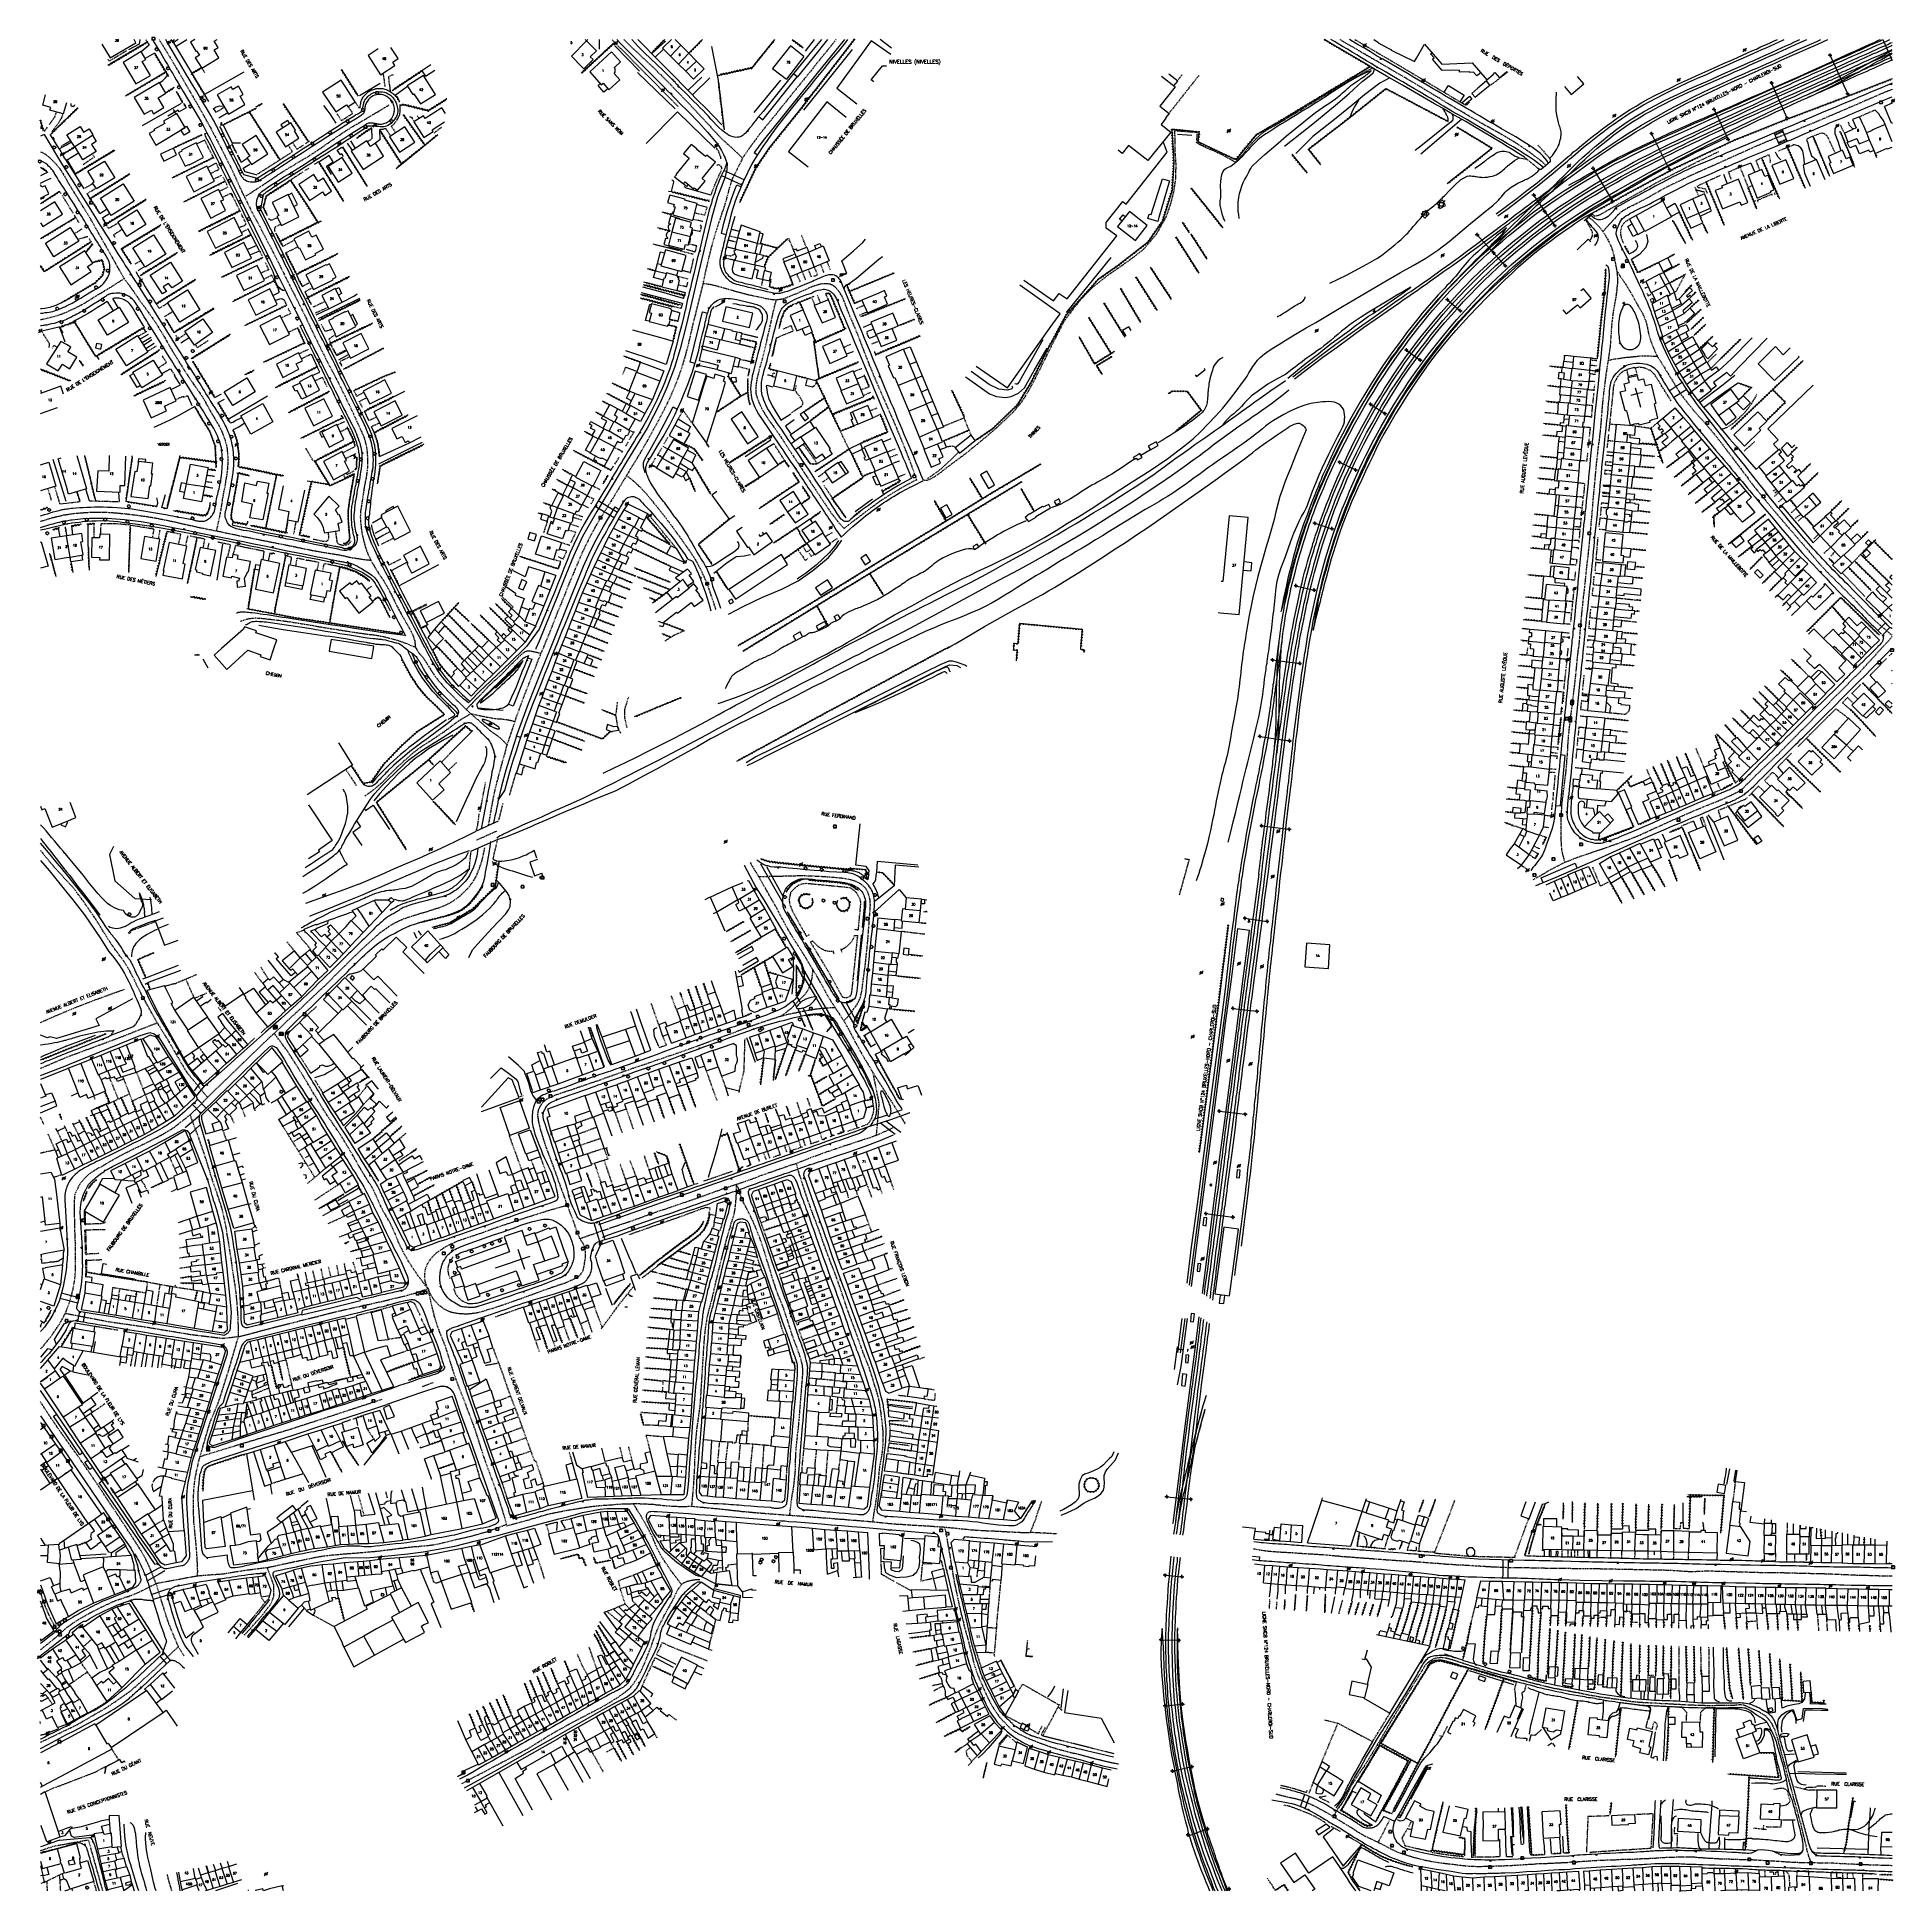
# Model space of a CAD drawing. Header units: millimetres. Extents: x 146998 to 148001, y 143000 to 144001.
import ezdxf
from ezdxf.enums import TextEntityAlignment as Align

# ---------------------------------------------------------------- set-up
doc = ezdxf.new("R2010")
doc.units = ezdxf.units.MM
doc.linetypes.add('DASHED', pattern=[0.75, 0.5, -0.25])
doc.layers.get('0').update_dxf_attribs({"linetype": 'CONTINUOUS'})
for name, color, linetype in [('W0001', 6, 'DASHED'), ('W0004', 5, 'CONTINUOUS'), ('W0006', 2, 'CONTINUOUS'), ('W0008', 7, 'CONTINUOUS'), ('W0014', 7, 'CONTINUOUS'), ('W0015', 2, 'CONTINUOUS'), ('W0016', 2, 'CONTINUOUS'), ('W0017', 7, 'CONTINUOUS'), ('W0020', 2, 'CONTINUOUS'), ('W0021', 2, 'CONTINUOUS'), ('W0070', 7, 'DASHED'), ('W0071', 7, 'CONTINUOUS'), ('W0101', 7, 'CONTINUOUS'), ('W0104', 1, 'CONTINUOUS'), ('W0105', 7, 'CONTINUOUS'), ('W0112', 1, 'DASHED'), ('W0120', 7, 'CONTINUOUS'), ('W0211', 2, 'CONTINUOUS'), ('W0214', 2, 'CONTINUOUS'), ('W0300', 7, 'CONTINUOUS'), ('W0303', 7, 'CONTINUOUS'), ('W0310', 3, 'CONTINUOUS'), ('W0322', 7, 'CONTINUOUS'), ('W0323', 7, 'CONTINUOUS'), ('W0330', 7, 'CONTINUOUS'), ('W0333', 7, 'CONTINUOUS'), ('W0401', 7, 'CONTINUOUS'), ('W0402', 7, 'CONTINUOUS'), ('W0420', 7, 'CONTINUOUS'), ('W0438', 7, 'CONTINUOUS'), ('W0439', 7, 'CONTINUOUS'), ('W0473', 7, 'CONTINUOUS'), ('W0515', 5, 'CONTINUOUS'), ('W0600', 7, 'CONTINUOUS'), ('W0610', 7, 'CONTINUOUS'), ('W0611', 7, 'CONTINUOUS'), ('W0700', 7, 'CONTINUOUS'), ('W0710', 7, 'CONTINUOUS'), ('W0853', 7, 'CONTINUOUS'), ('W0980', 7, 'CONTINUOUS'), ('W0984', 7, 'CONTINUOUS'), ('W0986', 4, 'CONTINUOUS'), ('W0989', 7, 'CONTINUOUS'), ('W0991', 7, 'CONTINUOUS'), ('W1102', 7, 'CONTINUOUS')]:
    doc.layers.add(name, color=color, linetype=linetype)
doc.styles.get("Standard").update_dxf_attribs({"font": 'romans.shx', "width": 0.85})

# ---------------------------------------------------------------- blocks, each defined once
blk = doc.blocks.new('T401')
for p, q in [((-0.3, 0.3), (0, 0.3)), ((-0.3, -0.25), (-0.3, 0.3)), ((-0.3, 0.15), (0, 0.15)), ((-0.3, 0), (0, 0)), ((0, 0.3), (0, -0.25)), ((-0.3, -0.15), (0, -0.15)), ((-0.3, -0.25), (-0.3, -0.3)), ((-0.3, -0.3), (0, -0.3)), ((0, -0.3), (0, -0.25))]:
    blk.add_line(p, q)
blk = doc.blocks.new('T473')
for p, q in [((-0.166667, 0.166667), (0.166667, -0.166667)), ((-0.166667, -0.166667), (0.166667, 0.166667)), ((0.500001, 0.500001), (1.000002, 1.000002)), ((-1.000002, -1.000002), (-0.500001, -0.500001))]:
    blk.add_line(p, q)
blk.add_ellipse((0, 0), major_axis=(0.471405, 0.471405), ratio=1, start_param=5.4977871438, end_param=11.780972451)
blk = doc.blocks.new('T610')
for p, q in [((-0.500001, 0), (-1.000002, 0)), ((0, 0.500001), (0, 1.000002)), ((0.500001, 0), (1.000002, 0)), ((0, -0.500001), (0, -1.000002))]:
    blk.add_line(p, q)
blk.add_ellipse((0, 0), major_axis=(-0.353554, 0.353554), ratio=1, start_param=3.926990817, end_param=10.2101761242)
blk = doc.blocks.new('T420')
for p, q in [((0.7, 0.7), (-0.8, 0.7)), ((-0.8, 0.7), (-0.8, -0.8)), ((0.7, 0.7), (0.7, -0.8)), ((0.7, -0.8), (-0.8, -0.8))]:
    blk.add_line(p, q)
blk.add_ellipse((0, 0), major_axis=(-0.53, 0.53), ratio=1, start_param=3.926991, end_param=10.210176)
blk = doc.blocks.new('T600')
for p, q in [((-0.999999, 0.999999), (0.999999, 0.999999)), ((-0.999999, -0.999999), (-0.999999, 0.999999)), ((0.999999, 0.999999), (1.999998, 1.999998)), ((0.999999, 0.999999), (0.999999, -0.999999)), ((-0.999999, -0.999999), (-1.999998, -1.999998)), ((0.999999, -0.999999), (-0.999999, -0.999999))]:
    blk.add_line(p, q)
blk = doc.blocks.new('T300')
for p, q in [((-0.8, 0.5), (-0.9, 0.3)), ((-0.9, 0.3), (-0.9, 0.2)), ((-0.9, 0.2), (-0.7, 0.1)), ((-0.7, 0.6), (-0.8, 0.5)), ((-0.8, -0.1), (-0.7, 0.1)), ((-0.6, 0.7), (-0.7, 0.6)), ((-0.7, 0.1), (-0.7, 0.1)), ((-0.5, 0.7), (-0.6, 0.7)), ((-0.3, 0.6), (-0.5, 0.7)), ((-0.3, 0.6), (-0.2, 0.7)), ((-0.2, 0.6), (-0.3, 0.6)), ((-0.2, 0.7), (-0.1, 0.8)), ((-0.1, 0.8), (0.1, 0.8)), ((0.1, 0.8), (0.2, 0.7)), ((0.2, 0.7), (0.3, 0.6)), ((0.3, 0.6), (0.4, 0.5)), ((0.5, 0.5), (0.3, 0.5)), ((0.4, 0.5), (0.4, 0.5)), ((0.6, 0.4), (0.5, 0.5)), ((0.6, 0.4), (0.7, 0.3)), ((0.7, 0.3), (0.7, 0.2)), ((0.7, 0.2), (0.7, 0.1)), ((0.7, 0.1), (0.7, -0.2)), ((-0.8, -0.2), (-0.8, -0.1)), ((-0.7, -0.3), (-0.8, -0.2)), ((-0.8, -0.2), (-0.8, -0.2)), ((-0.7, -0.4), (-0.7, -0.3)), ((-0.5, -0.5), (-0.7, -0.4)), ((-0.4, -0.5), (-0.5, -0.5)), ((-0.4, -0.5), (-0.3, -0.5)), ((-0.3, -0.5), (-0.3, -0.4)), ((-0.3, -0.6), (-0.3, -0.5)), ((-0.3, -0.5), (-0.3, -0.5)), ((-0.2, -0.7), (-0.3, -0.6)), ((-0.1, -0.8), (-0.2, -0.7)), ((0.1, -0.8), (-0.1, -0.8)), ((0.2, -0.7), (0.1, -0.8)), ((0.3, -0.5), (0.2, -0.5)), ((0.3, -0.6), (0.2, -0.7)), ((0.2, -0.7), (0.2, -0.7)), ((0.5, -0.4), (0.3, -0.5)), ((0.3, -0.5), (0.3, -0.6)), ((0.3, -0.5), (0.3, -0.5)), ((0.6, -0.3), (0.5, -0.4)), ((0.7, -0.2), (0.6, -0.3)), ((0.6, -0.3), (0.6, -0.3))]:
    blk.add_line(p, q)
blk = doc.blocks.new('T438')
for p, q in [((-0.4, 0.2), (0.4, 0.2)), ((-0.4, -0.2), (-0.4, 0.2)), ((0.15, 1.1), (-0.3, 1.1)), ((-0.3, 1.1), (-0.3, 0.5)), ((-0.3, 0.5), (0.15, 0.5)), ((0.3, 0.65), (0.3, 0.95)), ((0.4, 0.2), (0.4, -0.2))]:
    blk.add_line(p, q)
at = {"flags": 128}
for points in [[(-0.4, -0.2), (0.4, 0.2)], [(0.4, -0.2), (-0.4, -0.2)]]:
    blk.add_lwpolyline(points, dxfattribs=at)
for centre, major_axis, start_param, end_param in [((0.15, 0.95), (0.106, -0.106), 0.7853982, 2.3561945), ((0.15, 0.65), (0.106, 0.106), 3.9269908, 5.4977871)]:
    blk.add_ellipse(centre, major_axis=major_axis, ratio=1, start_param=start_param, end_param=end_param)
blk = doc.blocks.new('T853')
for p, q in [((-0.75, 0), (0.75, 0)), ((0, 0.75), (0, -0.75))]:
    blk.add_line(p, q)
blk.add_ellipse((0, 0), major_axis=(-0.265, 0.265), ratio=1, start_param=3.9269908, end_param=10.2101761)
blk = doc.blocks.new('t323o')
at = {"color": 0, "linetype": 'Continuous'}
for radius in [0.25, 0.15]:
    blk.add_circle((0, 0), radius, dxfattribs=at)
blk = doc.blocks.new('t310o')
at = {"color": 0, "linetype": 'Continuous'}
for centre, start, end in [((-0.5, 0.4), 216.8699, 323.1304), ((0.5, -0.4), 36.8699, 143.1303)]:
    blk.add_arc(centre, 0.625, start, end, dxfattribs=at)
blk = doc.blocks.new('t322o')
at = {"color": 0, "linetype": 'Continuous'}
for radius in [0.25, 0.15]:
    blk.add_circle((0, 0), radius, dxfattribs=at)

msp = doc.modelspace()

# ---------------------------------------------------------------- linework, layer by layer
at = {"layer": 'W0001'}
for points in [[(147064, 144000), (147064.7, 143999), (147065.9, 143997.1), (147067, 143995.2), (147068.2, 143993.3), (147069.3, 143991.4), (147070.5, 143989.5), (147072.6, 143986), (147074.6, 143982.5), (147076.6, 143979), (147078.6, 143975.5), (147081, 143971.5), (147083.3, 143967.5), (147085.7, 143963.4), (147087.9, 143959.4), (147089.8, 143956), (147091.7, 143952.6), (147093.5, 143949.1), (147095.3, 143945.7), (147097.3, 143941.8), (147099.3, 143937.9), (147101.2, 143934.1), (147103.1, 143930.2), (147103.9, 143928.6), (147104.6, 143926.9), (147105.4, 143925.3), (147106.1, 143923.7), (147106.8, 143922.1), (147107.5, 143920.5), (147108.3, 143918.9), (147109, 143917.3), (147110.2, 143915)], [(147315.1, 144000), (147318.3, 143996.8), (147320.4, 143994.8), (147322.6, 143992.8), (147324.7, 143990.7), (147326.9, 143988.7), (147329, 143986.7), (147331.2, 143984.7), (147333.3, 143982.6), (147335.4, 143980.6), (147340.2, 143975.8), (147344.9, 143970.9), (147349.6, 143966), (147354.3, 143961), (147356, 143959.2), (147357.7, 143957.4), (147359.4, 143955.5), (147361.1, 143953.7), (147362.8, 143951.8), (147364.5, 143950), (147366.2, 143948.2), (147368, 143946.4), (147379.2, 143936)], [(147429.6, 144000), (147428.3, 143998.3), (147425.3, 143994.6), (147422.3, 143990.9), (147419.3, 143987.2), (147416.3, 143983.4), (147413.3, 143979.7), (147410.3, 143976), (147408.1, 143973.3), (147406, 143970.7), (147403.8, 143968), (147401.7, 143965.3), (147399.5, 143962.7), (147397.4, 143960), (147395.2, 143957.3), (147393.1, 143954.7), (147391.4, 143952.6), (147389.8, 143950.6), (147388.2, 143948.6), (147386.6, 143946.5), (147384.7, 143943.9), (147382.8, 143941.3), (147381, 143938.6), (147379.2, 143936)], [(147813.1, 143932), (147811.7, 143933.3), (147810.2, 143934.5), (147808.8, 143935.7), (147807.3, 143936.8), (147805.5, 143938.2), (147803.7, 143939.5), (147801.8, 143940.8), (147799.9, 143942.1), (147797.6, 143943.6), (147795.3, 143945.1), (147792.9, 143946.5), (147790.5, 143948), (147789, 143948.8), (147787.5, 143949.7), (147786, 143950.5), (147784.5, 143951.3), (147783, 143952.2), (147781.5, 143953), (147779.9, 143953.8), (147778.4, 143954.7), (147774.8, 143956.8), (147771.1, 143958.9), (147767.5, 143961.1), (147763.8, 143963.2), (147761.8, 143964.4), (147759.7, 143965.7), (147757.7, 143966.9), (147755.7, 143968.2), (147753.6, 143969.4), (147751.6, 143970.6), (147749.5, 143971.9), (147747.5, 143973.1), (147742.4, 143976.2), (147737.3, 143979.2), (147732.2, 143982.2), (147727, 143985.2), (147724.5, 143986.7), (147722, 143988.2), (147719.5, 143989.6), (147717, 143991.1), (147714.5, 143992.5), (147712, 143994), (147709.5, 143995.5), (147706.9, 143996.9), (147701.7, 144000)], [(148000, 143973.1), (147999.4, 143972.8), (147995.8, 143971.4), (147993.2, 143970.3), (147990.7, 143969.2), (147988.2, 143968.1), (147985.6, 143967), (147983.1, 143965.9), (147980.6, 143964.8), (147978, 143963.7), (147975.5, 143962.6), (147969.6, 143960.1), (147963.8, 143957.6), (147957.9, 143955.1), (147952, 143952.7), (147950.7, 143952.2), (147949.4, 143951.6), (147948.2, 143951.1), (147946.9, 143950.6), (147945.6, 143950.1), (147944.4, 143949.6), (147943.1, 143949.1), (147941.9, 143948.6), (147938.6, 143947.3), (147935.3, 143946), (147932.1, 143944.7), (147928.8, 143943.3), (147926.4, 143942.3), (147923.9, 143941.2), (147921.5, 143940.1), (147919.1, 143939), (147916.6, 143937.9), (147914.2, 143936.8), (147911.8, 143935.7), (147909.3, 143934.6), (147907.5, 143933.8), (147905.8, 143933), (147904, 143932.2), (147902.2, 143931.4), (147900.5, 143930.7), (147898.7, 143929.9), (147897, 143929.1), (147895.2, 143928.3), (147891.2, 143926.5), (147887.2, 143924.6), (147883.2, 143922.7), (147879.3, 143920.8), (147877.2, 143919.7), (147875.1, 143918.6), (147873.1, 143917.4), (147871.1, 143916.3), (147869, 143915.1), (147867, 143914), (147864.9, 143912.9), (147862.9, 143911.8), (147862.1, 143911.4), (147861.4, 143911), (147860.6, 143910.7), (147859.9, 143910.3), (147859.1, 143910), (147858.4, 143909.6), (147857.6, 143909.2), (147856.9, 143908.8), (147855.9, 143908.2), (147854.9, 143907.6), (147853.9, 143907), (147852.9, 143906.2), (147852.5, 143905.9), (147852.1, 143905.5), (147851.7, 143905.1), (147851.4, 143904.6), (147851, 143904.2), (147850.6, 143903.8), (147850.3, 143903.4), (147849.9, 143902.9), (147849.5, 143902.6), (147849.2, 143902.2), (147848.8, 143901.8), (147848.4, 143901.4), (147848.1, 143901), (147847.7, 143900.7), (147847.3, 143900.3), (147847, 143899.9), (147846.2, 143899), (147845.4, 143898.1), (147844.6, 143897.2), (147843.8, 143896.3)], [(147110.2, 143915), (147112.2, 143916.3), (147114.2, 143917.6), (147116.2, 143918.9), (147118.2, 143920.2), (147119.8, 143921.2), (147121.4, 143922.3), (147123, 143923.4), (147124.6, 143924.5), (147126.2, 143925.5), (147127.8, 143926.6), (147129.4, 143927.7), (147131, 143928.7), (147133.1, 143930), (147135.1, 143931.2), (147137.1, 143932.4), (147139.2, 143933.7), (147141.2, 143934.9), (147143.3, 143936.1), (147145.3, 143937.3), (147147.3, 143938.6), (147149.5, 143940.1), (147151.7, 143941.6), (147153.8, 143943.1), (147156, 143944.6), (147158.1, 143946.1), (147160.3, 143947.6), (147162.5, 143949.1), (147164.7, 143950.6), (147168.1, 143952.7), (147171.5, 143954.7), (147174.9, 143956.7), (147178.4, 143958.8), (147180.9, 143960.3), (147183.5, 143961.8), (147186, 143963.3), (147188.5, 143964.9)], [(147000, 143939.4), (147001.2, 143938.9), (147002.3, 143938.3), (147003.3, 143937.6), (147004.3, 143936.7), (147005.3, 143935.9), (147006.5, 143934.7), (147007.8, 143933.4), (147008.9, 143932.1), (147010, 143930.7), (147011.1, 143929.2), (147012.1, 143927.6), (147013.1, 143926), (147014, 143924.4)], [(147379.2, 143936), (147373.8, 143925.1), (147373.1, 143923.5), (147372.6, 143921.8), (147372.1, 143920.1), (147371.6, 143918.4), (147371.2, 143916.7), (147370.7, 143915), (147370.3, 143913.3), (147369.8, 143911.6), (147369.2, 143909.8), (147368.6, 143908), (147368, 143906.2), (147367.4, 143904.4), (147366.8, 143902.7), (147366.2, 143900.9), (147365.6, 143899.1), (147365, 143897.3), (147363.9, 143893.5), (147362.8, 143889.7), (147361.8, 143885.9), (147360.8, 143882), (147360.3, 143879.8), (147359.8, 143877.6), (147359.3, 143875.4), (147358.8, 143873.2), (147357.8, 143868.4)], [(147045.2, 143870.9), (147041.6, 143877.3), (147040.8, 143878.7), (147040, 143880.2), (147039.2, 143881.6), (147038.4, 143883), (147035.8, 143887.7), (147033.1, 143892.3), (147030.5, 143897), (147027.9, 143901.7), (147026.7, 143903.7), (147025.5, 143905.7), (147024.2, 143907.7), (147023, 143909.7), (147022.2, 143911), (147021.4, 143912.3), (147020.5, 143913.7), (147019.7, 143915), (147018.9, 143916.3), (147018.1, 143917.6), (147017.3, 143918.9), (147016.5, 143920.2), (147015.8, 143921.3), (147015.2, 143922.3), (147014.6, 143923.4), (147014, 143924.4)], [(147110.2, 143915), (147114.1, 143906.9), (147116.8, 143902), (147119.4, 143897.1), (147121.9, 143892.2), (147124.5, 143887.3), (147127.3, 143881.9), (147130, 143876.5), (147132.7, 143871), (147135.4, 143865.6), (147136.9, 143862.7), (147138.4, 143859.7), (147139.9, 143856.7), (147141.3, 143853.8), (147142, 143852.4), (147142.7, 143851), (147143.4, 143849.6), (147144, 143848.2), (147144.7, 143846.8), (147145.4, 143845.4), (147146, 143844), (147146.7, 143842.6), (147148.5, 143838.9), (147150.3, 143835.2), (147152.1, 143831.5), (147154, 143827.8), (147155, 143825.7), (147156, 143823.7), (147157.1, 143821.7), (147158.2, 143819.7), (147159.2, 143817.7), (147160.3, 143815.7), (147161.3, 143813.7), (147162.3, 143811.7), (147164.5, 143807.2), (147166.7, 143802.7), (147168.8, 143798.2), (147170.9, 143793.6), (147172.1, 143791), (147173.3, 143788.4), (147174.5, 143785.7), (147175.3, 143783), (147176, 143780), (147176.4, 143777.1), (147176.6, 143774.1), (147176.6, 143771.1), (147176.6, 143769.1), (147176.4, 143767.1), (147176.1, 143765.1), (147175.8, 143763.1), (147175.4, 143761.1), (147175, 143759.1), (147174.7, 143757.1), (147174.4, 143755.1), (147173.9, 143751.9), (147173.4, 143748.7), (147172.9, 143745.4), (147172.7, 143742.1), (147172.9, 143739.2), (147173.2, 143736.3), (147173.6, 143733.4), (147174.2, 143730.6), (147174.8, 143728.3), (147175.4, 143726.1), (147176.1, 143723.9), (147177, 143721.7), (147178.4, 143718.8)], [(147843.8, 143896.3), (147842.9, 143897.5), (147841.4, 143899.2), (147839.8, 143900.9), (147838.1, 143902.5), (147836.2, 143903.9)], [(147843.8, 143896.3), (147844.6, 143895.1), (147845.2, 143894.1), (147845.8, 143893.1), (147846.3, 143892.1), (147846.9, 143891.1), (147848.2, 143888.3)], [(147848.2, 143888.3), (147848.9, 143886.3), (147849.5, 143884.1), (147850, 143882), (147850.4, 143879.8), (147850.8, 143877.6), (147851.3, 143874.9)], [(147014, 143852.8), (147015.3, 143853.4), (147016.6, 143854), (147017.9, 143854.6), (147019.2, 143855.2), (147022.5, 143856.9), (147025.7, 143858.8), (147028.8, 143860.8), (147032, 143862.7), (147034.1, 143864), (147036.2, 143865.2), (147038.3, 143866.5), (147040.3, 143867.8), (147045.2, 143870.9)], [(147045.2, 143870.9), (147048.6, 143866.3), (147049.3, 143865.3), (147050.1, 143864.2), (147050.8, 143863.1), (147051.5, 143862.1), (147052.3, 143861), (147053, 143859.9), (147053.7, 143858.9), (147054.5, 143857.8), (147056.5, 143855.2), (147058.4, 143852.5), (147060.3, 143849.8), (147062.2, 143847.1), (147063.4, 143845.1), (147064.6, 143843.1), (147065.8, 143841.2), (147067, 143839.2), (147068.1, 143837.2), (147069.3, 143835.2), (147070.4, 143833.2), (147071.6, 143831.2), (147073.6, 143828), (147075.6, 143824.7), (147077.6, 143821.5), (147079.7, 143818.3), (147080.7, 143816.8), (147081.7, 143815.3), (147082.7, 143813.8), (147083.8, 143812.3), (147084.8, 143810.8), (147085.9, 143809.3), (147086.9, 143807.8), (147087.9, 143806.3), (147088.4, 143805.4), (147088.9, 143804.6), (147089.3, 143803.7), (147089.8, 143802.8), (147090.3, 143802), (147090.8, 143801.1), (147091.2, 143800.2), (147091.7, 143799.4), (147092, 143798.9), (147092.3, 143798.4), (147092.6, 143797.9), (147092.9, 143797.5), (147093.1, 143797), (147093.4, 143796.5), (147093.7, 143796), (147094, 143795.6), (147094.8, 143794.1), (147095.7, 143792.7), (147096.5, 143791.2), (147097.2, 143789.8), (147097.7, 143788.8), (147098.1, 143787.9), (147098.4, 143787), (147098.8, 143786), (147099.2, 143784.8), (147099.7, 143783.5), (147100, 143782.2), (147100.4, 143780.9), (147100.6, 143779.8), (147100.8, 143778.7), (147100.9, 143777.6), (147101, 143776.5), (147101.1, 143774.5), (147101.2, 143772.5), (147101.1, 143770.5), (147101, 143768.6), (147100.8, 143766.8), (147100.6, 143765.1), (147100.3, 143763.3), (147100, 143761.6), (147099.9, 143760.5), (147099.7, 143759.4), (147099.5, 143758.3), (147099.2, 143757.2), (147099, 143756.1), (147098.8, 143755), (147098.6, 143753.9), (147098.4, 143752.8), (147098.2, 143751.7), (147098.1, 143750.7), (147097.9, 143749.7), (147097.8, 143748.7), (147097.6, 143747.7), (147097.4, 143746.7), (147097.3, 143745.7), (147097.1, 143744.7), (147096.6, 143742.1), (147096.1, 143739.6), (147095.5, 143737.1), (147094.9, 143734.6)], [(147851.3, 143874.9), (147851.6, 143871.7), (147851.6, 143869.9), (147851.6, 143868.1), (147851.4, 143866.3), (147851.3, 143864.6), (147851, 143862.7), (147850.8, 143860.9), (147850.5, 143859.1), (147850.1, 143857.3), (147849.8, 143855.5), (147849.5, 143853.6), (147849.2, 143851.8), (147849, 143850), (147848.7, 143847.8), (147848.5, 143845.5), (147848.3, 143843.3), (147848.2, 143841.1), (147848, 143838.8), (147847.9, 143836.6), (147847.7, 143834.4), (147847.4, 143832.1), (147846.6, 143826.6)], [(147851.3, 143874.9), (147852.9, 143872.5), (147854.5, 143870.2), (147856.1, 143867.8), (147857.6, 143865.4), (147858.8, 143863.4), (147859.9, 143861.4), (147861, 143859.4), (147862.2, 143857.3), (147863.3, 143855.3), (147864.5, 143853.3), (147865.6, 143851.3), (147866.5, 143849.1), (147867, 143847.8), (147867.4, 143846.4), (147867.7, 143845), (147868, 143843.6), (147868.2, 143842.3), (147868.5, 143840.9), (147868.9, 143839.5), (147869.3, 143838.1), (147870.2, 143835.7), (147871.1, 143833.4), (147872.2, 143831), (147873.3, 143828.7)], [(147357.8, 143868.4), (147357.1, 143865.5), (147356.4, 143862.6), (147355.7, 143859.8), (147355, 143856.9), (147354.3, 143854), (147353.6, 143851.1), (147352.8, 143848.3), (147352.1, 143845.4), (147351.7, 143843.5), (147351.2, 143841.5), (147350.8, 143839.6), (147350.3, 143837.6), (147349.9, 143835.7), (147349.4, 143833.7), (147348.9, 143831.8), (147348.4, 143829.9), (147347.5, 143826.8), (147346.6, 143823.8), (147345.6, 143820.8), (147344.5, 143817.8), (147343.4, 143814.9), (147342.2, 143811.9), (147341, 143809), (147339.7, 143806.1), (147337, 143800.5), (147334.1, 143795), (147331.1, 143789.5), (147328.1, 143784), (147325.9, 143780.1), (147323.5, 143776.1), (147321.2, 143772.2), (147318.8, 143768.4), (147316.5, 143764.5)], [(147357.8, 143868.4), (147361.5, 143867.8), (147363.8, 143867.3), (147366.1, 143866.7), (147368.4, 143866.1), (147370.6, 143865.4), (147372.9, 143864.8), (147375.2, 143864.1), (147377.4, 143863.5), (147379.7, 143862.9), (147382.4, 143862.2), (147385, 143861.6), (147387.7, 143861.1), (147390.4, 143860.5), (147391.7, 143860.2), (147393.1, 143860), (147394.4, 143859.7), (147395.7, 143859.6), (147397.3, 143859.4), (147396.8, 143857.6), (147396.3, 143855.7), (147395.9, 143853.8), (147395.4, 143852), (147395.1, 143850.6), (147394.8, 143849.2), (147394.5, 143847.9), (147394.2, 143846.5), (147393.9, 143845.1), (147393.6, 143843.8), (147393.3, 143842.4), (147393, 143841), (147392.3, 143838.1), (147391.7, 143835.2), (147391, 143832.3), (147390.3, 143829.4), (147389.9, 143827.9), (147389.5, 143826.5), (147389.1, 143825.1), (147388.7, 143823.6), (147388.2, 143822.2), (147387.9, 143820.7), (147387.5, 143819.3), (147387.2, 143817.8), (147386.8, 143816), (147386.5, 143814.1), (147386.3, 143812.2), (147386.3, 143810.3), (147386.4, 143809), (147386.7, 143807.7), (147387, 143806.5), (147387.5, 143805.2), (147388.1, 143803.7), (147388.8, 143802.2), (147389.5, 143800.7), (147390.3, 143799.3), (147391.3, 143797.6), (147392.4, 143796), (147393.4, 143794.4), (147394.5, 143792.9), (147395.7, 143791.3), (147396.8, 143789.7), (147397.9, 143788.2), (147399, 143786.6), (147401.5, 143782.8), (147404, 143778.9), (147406.5, 143775.1), (147409.1, 143771.3), (147410.2, 143769.5), (147411.4, 143767.7), (147412.6, 143765.9), (147413.7, 143764.2), (147414.9, 143762.4), (147416.1, 143760.6), (147417.3, 143758.8), (147418.4, 143757.1), (147420.7, 143753.7), (147422.9, 143750.3), (147425.2, 143746.9), (147427.5, 143743.6), (147429.1, 143741.6), (147430.7, 143739.6), (147432.3, 143737.8), (147434, 143735.9), (147436.6, 143738), (147439.2, 143740.1), (147441.9, 143742.1), (147444.6, 143744.1), (147447.4, 143746.3), (147450.3, 143748.4), (147453.1, 143750.5), (147456.1, 143752.4), (147460.3, 143755.1), (147464.5, 143757.6), (147468.8, 143760), (147473.2, 143762.3), (147472.1, 143765.4), (147471, 143768.4), (147469.9, 143771.5), (147468.7, 143774.5), (147467.4, 143777.9), (147466, 143781.4), (147464.6, 143784.8), (147463.2, 143788.2), (147462.3, 143790.4), (147461.4, 143792.5), (147460.5, 143794.6), (147459.5, 143796.8), (147458.6, 143798.9), (147457.7, 143801), (147456.7, 143803.2), (147455.8, 143805.3), (147454.1, 143809.2), (147452.4, 143813.1), (147450.7, 143817), (147449.1, 143820.9), (147448.4, 143822.6), (147447.7, 143824.2), (147447.1, 143825.9), (147446.4, 143827.6), (147445.8, 143829.3), (147445.1, 143831), (147444.4, 143832.6), (147443.8, 143834.3), (147442.7, 143837.1), (147441.6, 143840), (147440.5, 143842.8), (147439.3, 143845.6), (147438.8, 143846.8), (147438.3, 143847.9), (147437.8, 143849.1), (147437.3, 143850.2), (147436.8, 143851.4), (147436.3, 143852.6), (147435.9, 143853.7), (147435.4, 143854.9), (147435.1, 143855.7), (147434.8, 143856.5), (147434.5, 143857.4), (147434.2, 143858.2), (147433.9, 143859), (147433.5, 143859.9), (147433.2, 143860.7), (147432.8, 143861.5), (147432.4, 143862.2), (147431.9, 143862.9), (147431.5, 143863.5), (147431, 143864.2), (147430.5, 143864.8), (147430.1, 143865.4), (147429.6, 143866), (147429, 143866.5), (147428.5, 143866.8), (147428.1, 143867.1), (147427.5, 143867.4), (147427, 143867.6), (147426.5, 143867.8), (147425.9, 143867.9), (147425.3, 143868), (147424.7, 143868), (147423.5, 143868), (147422.3, 143868), (147421.1, 143867.8), (147419.9, 143867.5), (147417.6, 143866.8), (147415.3, 143865.9), (147413.2, 143864.9), (147411, 143863.9), (147410, 143863.5), (147409.1, 143863.1), (147408.2, 143862.7), (147407.2, 143862.3), (147406.3, 143861.9), (147405.4, 143861.5), (147404.4, 143861.1), (147403.5, 143860.8), (147402.6, 143860.4), (147401.6, 143860.1), (147400.7, 143859.8), (147399.8, 143859.6), (147397.3, 143859.4)], [(147000, 143848.7), (147000.8, 143848.9), (147003.7, 143849.5), (147006.6, 143850.3), (147009.5, 143851.1), (147010.6, 143851.5), (147011.8, 143851.9), (147012.9, 143852.4), (147014, 143852.8)], [(147846.6, 143826.6), (147845.4, 143819.1), (147845, 143815.8), (147844.6, 143812.5), (147844.2, 143809.3), (147843.8, 143806), (147843.6, 143803.8), (147843.4, 143801.6), (147843.2, 143799.4), (147843, 143797.2), (147842.9, 143795), (147842.7, 143792.8), (147842.5, 143790.7), (147842.3, 143788.5), (147842.1, 143787), (147842, 143785.6), (147841.8, 143784.1), (147841.6, 143782.7), (147841.4, 143781.2), (147841.2, 143779.8), (147841, 143778.3), (147840.9, 143776.9), (147840.2, 143770.8), (147839.6, 143764.7), (147839.1, 143758.7), (147838.5, 143752.6), (147838.3, 143750.1), (147838.1, 143747.5), (147837.9, 143745), (147837.7, 143742.5), (147837.4, 143739.9), (147837.2, 143737.4), (147837, 143734.9), (147836.8, 143732.3), (147836.5, 143729.4), (147836.2, 143726.4), (147835.9, 143723.5), (147835.6, 143720.5), (147835.2, 143717.6), (147834.9, 143714.6), (147834.6, 143711.7), (147834.3, 143708.7), (147833.8, 143703.9), (147833.2, 143699.1), (147832.7, 143694.2), (147832.2, 143689.4), (147832, 143687.1), (147831.8, 143684.8), (147831.6, 143682.5), (147831.4, 143680.2), (147831.2, 143677.9), (147831, 143675.6), (147830.8, 143673.3), (147830.6, 143671)], [(147873.3, 143828.7), (147868.6, 143829), (147867.8, 143829), (147867, 143829), (147866.2, 143829), (147865.3, 143829), (147863.5, 143828.9), (147861.6, 143828.7), (147859.8, 143828.5), (147858, 143828.3), (147856.5, 143828.2), (147855.1, 143828), (147853.7, 143827.8), (147852.3, 143827.6), (147850.8, 143827.4), (147849.4, 143827.2), (147848, 143826.9), (147846.6, 143826.6)], [(147873.3, 143828.7), (147874.9, 143826.2), (147876.5, 143823.6), (147878.1, 143821), (147879.7, 143818.4), (147881.3, 143815.8), (147881.7, 143815.1), (147882.2, 143814.4), (147882.6, 143813.6), (147883, 143812.9), (147883.5, 143812.2), (147883.9, 143811.5), (147884.4, 143810.7), (147884.8, 143810), (147886.3, 143807.9), (147887.9, 143805.8), (147889.4, 143803.8), (147891.1, 143801.8), (147892.5, 143800), (147894, 143798.3), (147895.5, 143796.6), (147897.1, 143794.9), (147898.6, 143793.2), (147900.1, 143791.4), (147901.6, 143789.7), (147903.1, 143787.9), (147906.6, 143783.6), (147910, 143779.1), (147913.4, 143774.6), (147916.8, 143770.1), (147918.1, 143768.4), (147919.3, 143766.8), (147920.6, 143765.1), (147921.9, 143763.4), (147923.1, 143761.7), (147924.4, 143760), (147925.7, 143758.3), (147927, 143756.7), (147929.2, 143754), (147931.4, 143751.3), (147933.6, 143748.7), (147935.8, 143746), (147939.6, 143741.6), (147943.4, 143737.1), (147947.2, 143732.7), (147951, 143728.3), (147954.3, 143724.5), (147957.6, 143720.6), (147960.8, 143716.8), (147964.2, 143713.1), (147965.9, 143711.4), (147967.6, 143709.7), (147969.3, 143708), (147971, 143706.3), (147972.7, 143704.6), (147974.4, 143702.9), (147976.1, 143701.2), (147977.8, 143699.5), (147979.3, 143698), (147980.7, 143696.5), (147982.1, 143694.9), (147983.5, 143693.4), (147985, 143691.9), (147986.4, 143690.4), (147987.9, 143688.9), (147989.4, 143687.4), (147991.9, 143685.1), (147994.5, 143682.8), (147997.1, 143680.6), (147999.8, 143678.4), (148000, 143678.2)], [(147316.5, 143764.5), (147313.4, 143759.4), (147310.7, 143754.8), (147307.9, 143750.3), (147305.1, 143745.8), (147302.4, 143741.4), (147300.6, 143738.5), (147299, 143735.6), (147297.4, 143732.7), (147295.9, 143729.7), (147294.4, 143726.7), (147292.9, 143723.6), (147291.5, 143720.4), (147290.2, 143717.3), (147287.9, 143711.9), (147285.6, 143706.5), (147283.5, 143701.1), (147281.3, 143695.7), (147279.3, 143690.8), (147277.4, 143685.9), (147275.4, 143680.9), (147273.4, 143676), (147272.9, 143674.8), (147272.4, 143673.5), (147271.9, 143672.3), (147271.4, 143671)], [(147316.5, 143764.5), (147320.1, 143761.7), (147321.1, 143760.8), (147322, 143759.9), (147323, 143759), (147324, 143758.1), (147327.2, 143754.6), (147330.2, 143751), (147333.2, 143747.3), (147336.1, 143743.6), (147338.7, 143740.3), (147341.2, 143736.9), (147343.6, 143733.5), (147346.1, 143730.1), (147347.5, 143728.2), (147348.9, 143726.2), (147350.2, 143724.3), (147351.6, 143722.3), (147352.6, 143720.7), (147353.6, 143719.1), (147354.5, 143717.6), (147355.4, 143715.9), (147356.6, 143713.6), (147357.7, 143711.1), (147358.8, 143708.7), (147359.8, 143706.2), (147361, 143703.1), (147362.1, 143699.9), (147363.2, 143696.6), (147364.7, 143692.1)], [(147000, 143739.7), (147000.2, 143739.8), (147002.3, 143740.5), (147004.4, 143741.1), (147006.5, 143741.8), (147008.6, 143742.3), (147010.8, 143742.8), (147011.6, 143743), (147012.4, 143743.2), (147013.2, 143743.3), (147014, 143743.4)], [(147014, 143743.4), (147016.8, 143743.9), (147019.6, 143744.2), (147022.5, 143744.4), (147025.3, 143744.6), (147029.3, 143744.8), (147033.3, 143744.8), (147037.2, 143744.6), (147041.2, 143744.3), (147046.3, 143743.8), (147051.4, 143743.2), (147056.5, 143742.5), (147061.6, 143741.7), (147064.5, 143741.1), (147067.5, 143740.5), (147070.4, 143739.9), (147073.3, 143739.3), (147076.2, 143738.6), (147079.2, 143737.9), (147082.1, 143737.3), (147085, 143736.6), (147087.2, 143736.2), (147089.4, 143735.7), (147091.7, 143735.3), (147093.9, 143734.8), (147097.1, 143734.2), (147099.7, 143733.6), (147102.2, 143733.1), (147104.8, 143732.6), (147107.4, 143732), (147113.5, 143730.8), (147119.5, 143729.6), (147125.5, 143728.4), (147131.6, 143727.2), (147136.6, 143726.2), (147141.6, 143725.1), (147146.7, 143724.1), (147151.8, 143723.2), (147153, 143723), (147154.2, 143722.8), (147155.5, 143722.6), (147156.7, 143722.4), (147157.9, 143722.2), (147159.2, 143722), (147160.4, 143721.8), (147161.6, 143721.6), (147162.6, 143721.4), (147163.6, 143721.2), (147164.6, 143721), (147165.5, 143720.7), (147166.5, 143720.5), (147167.5, 143720.3), (147168.4, 143720.1), (147169.4, 143720), (147171.7, 143719.6), (147173.9, 143719.3), (147176.2, 143719), (147178.4, 143718.8)], [(147178.4, 143718.8), (147180.5, 143715.1), (147181.2, 143713.8), (147182, 143712.6), (147182.8, 143711.4), (147183.6, 143710.2), (147184.4, 143709.1), (147185.2, 143707.9), (147185.9, 143706.6), (147186.7, 143705.4), (147187.6, 143703.8), (147188.4, 143702.2), (147189.3, 143700.5), (147190.1, 143698.9), (147190.9, 143697.3), (147191.7, 143695.6), (147192.5, 143694), (147193.4, 143692.3), (147194.5, 143690.3), (147195.6, 143688.2), (147196.8, 143686.2), (147198, 143684.2), (147199.1, 143682.2), (147200.2, 143680.1), (147201.2, 143677.9), (147202, 143675.7), (147202.1, 143675.3), (147202.2, 143674.9), (147202.2, 143674.5), (147202.2, 143674.1), (147202.3, 143673.6), (147202.3, 143673.2), (147202.3, 143672.8), (147202.4, 143672.4), (147202.6, 143671.8)], [(147108, 143685.8), (147109.6, 143686.4), (147111.1, 143686.9), (147112.7, 143687.2), (147114.4, 143687.5), (147116, 143687.6), (147117.6, 143687.5), (147119.3, 143687.4), (147120.9, 143687.2), (147124.8, 143686.8), (147128.8, 143686.3), (147132.7, 143685.8), (147136.7, 143685.2), (147139.1, 143684.8), (147141.6, 143684.4), (147144.1, 143684), (147146.6, 143683.6), (147149, 143683.1), (147151.5, 143682.7), (147154, 143682.3), (147156.5, 143681.9), (147160.9, 143681.2), (147165.3, 143680.5), (147169.7, 143679.8), (147174.1, 143679.2), (147175.3, 143679), (147176.5, 143678.9), (147177.7, 143678.7), (147178.9, 143678.6), (147180.1, 143678.4), (147181.3, 143678.2), (147182.5, 143678.1), (147183.7, 143677.8), (147184.9, 143677.6), (147186.1, 143677.3), (147187.2, 143677), (147188.4, 143676.7), (147189.9, 143676.3), (147191.3, 143675.9), (147192.8, 143675.5), (147194.2, 143675), (147195.4, 143674.6), (147196.6, 143674.2), (147197.8, 143673.7), (147198.9, 143673.2), (147202.6, 143671.8)], [(147202.6, 143671.8), (147202.8, 143671.3), (147202.8, 143671.2), (147202.8, 143671.2), (147202.9, 143671.1), (147202.9, 143671)], [(147202.9, 143671), (147203.4, 143670.2), (147203.9, 143669.3), (147204.5, 143668.6), (147205.1, 143667.8), (147205.7, 143667.1), (147206.4, 143666.4), (147207, 143665.6), (147207.5, 143664.8), (147208.2, 143663.7), (147208.9, 143662.6), (147209.6, 143661.5), (147210.3, 143660.4), (147211, 143659.3), (147211.7, 143658.1), (147212.5, 143657), (147213.2, 143656), (147214.7, 143654), (147216.4, 143652.1), (147218, 143650.2), (147219.7, 143648.4), (147221.2, 143646.8), (147222.8, 143645.2), (147224.4, 143643.6), (147226, 143642), (147229.9, 143638.2)], [(147270.3, 143668.3), (147269.5, 143668.5), (147268.6, 143668.7), (147267.7, 143669), (147266.9, 143669.1), (147266.1, 143669.3), (147265.4, 143669.5), (147264.6, 143669.6), (147263.8, 143669.7), (147263.2, 143669.7), (147262.7, 143669.6), (147262.1, 143669.4), (147261.6, 143669.2), (147260.7, 143668.6), (147259.8, 143667.9), (147259, 143667.2), (147258.2, 143666.4), (147257.7, 143665.9), (147257.2, 143665.4), (147256.7, 143664.9), (147256.2, 143664.4), (147255.7, 143663.9), (147255.2, 143663.4), (147254.7, 143662.9), (147254.2, 143662.4), (147252.8, 143660.9), (147251.3, 143659.4), (147249.8, 143657.9), (147248.3, 143656.4), (147247.7, 143655.8), (147247, 143655.3), (147246.4, 143654.7), (147245.7, 143654.1), (147245.1, 143653.6), (147244.4, 143653), (147243.8, 143652.4), (147243.2, 143651.8), (147242.6, 143651.2), (147242, 143650.7), (147241.4, 143650.1), (147240.9, 143649.5), (147240.3, 143648.9), (147239.8, 143648.3), (147239.2, 143647.7), (147238.6, 143647.1), (147238.1, 143646.5), (147237.5, 143645.9), (147236.9, 143645.4), (147236.3, 143644.8), (147236.1, 143644.5), (147235.8, 143644.3), (147235.6, 143644), (147235.3, 143643.8), (147235.1, 143643.5), (147234.8, 143643.3), (147234.6, 143643), (147234.3, 143642.7), (147234.2, 143642.6), (147234, 143642.4), (147233.9, 143642.2), (147233.7, 143642.1), (147233.5, 143641.9), (147233.4, 143641.7), (147233.2, 143641.5), (147233.1, 143641.4), (147232.3, 143640.6), (147231.5, 143639.8), (147230.7, 143639), (147229.9, 143638.2)], [(147256.2, 143631.7), (147258.5, 143638), (147260.1, 143642.4), (147261.8, 143646.8), (147263.5, 143651.3), (147265.2, 143655.7), (147266.8, 143659.5), (147268.3, 143663.4), (147269.8, 143667.2), (147271.4, 143671)], [(147823.3, 143555.6), (147822.8, 143557.3), (147822.4, 143558.9), (147822, 143560.6), (147821.7, 143562.2), (147821.4, 143565.2), (147821.3, 143568.1), (147821.2, 143571), (147821.2, 143573.9), (147821.2, 143575.5), (147821.2, 143577.1), (147821.3, 143578.7), (147821.3, 143580.3), (147821.4, 143581.8), (147821.5, 143583.4), (147821.6, 143585), (147821.7, 143586.6), (147821.9, 143589), (147822.2, 143591.3), (147822.5, 143593.7), (147822.8, 143596.1), (147823.1, 143598.5), (147823.4, 143600.8), (147823.7, 143603.2), (147824, 143605.6), (147824.2, 143608.2), (147824.4, 143610.8), (147824.6, 143613.5), (147824.8, 143616.1), (147824.9, 143618.7), (147825.1, 143621.4), (147825.3, 143624), (147825.6, 143626.6), (147825.8, 143629), (147826.1, 143631.4), (147826.4, 143633.8), (147826.7, 143636.2), (147827, 143638.6), (147827.4, 143641), (147827.6, 143643.4), (147827.9, 143645.8), (147828.5, 143650.9), (147829.1, 143656), (147829.6, 143661.2), (147830.1, 143666.3), (147830.2, 143667.5), (147830.4, 143668.6), (147830.5, 143669.8), (147830.6, 143671)], [(147823.3, 143555.6), (147829, 143557.9), (147830, 143558.3), (147831, 143558.6), (147832, 143559), (147833.1, 143559.3), (147834.1, 143559.7), (147835.2, 143560), (147836.2, 143560.4), (147837.2, 143560.7), (147838.6, 143561.2), (147840, 143561.7), (147841.4, 143562.2), (147842.9, 143562.6), (147844.3, 143563.1), (147845.7, 143563.6), (147847.1, 143564.1), (147848.5, 143564.6), (147852, 143565.8), (147855.5, 143567.1), (147859, 143568.4), (147862.4, 143569.7), (147870, 143573.2), (147877.5, 143576.6), (147885.1, 143580), (147892.7, 143583.3), (147895.1, 143584.3), (147897.4, 143585.3), (147899.8, 143586.2), (147902.1, 143587.2), (147904.5, 143588.1), (147906.8, 143589.1), (147909.2, 143590.1), (147911.5, 143591.1), (147913.2, 143591.9), (147915, 143592.8), (147916.8, 143593.7), (147918.4, 143594.8), (147919.3, 143595.5), (147920.2, 143596.3), (147921, 143597.2), (147921.8, 143598), (147922.4, 143598.5), (147922.9, 143599.1), (147923.5, 143599.6), (147924.1, 143600.2), (147924.6, 143600.7), (147925.2, 143601.3), (147925.7, 143601.8), (147926.3, 143602.4), (147927.5, 143603.6), (147928.8, 143604.8), (147930, 143606), (147931.3, 143607.2), (147932.6, 143608.4), (147933.8, 143609.6), (147935.1, 143610.8), (147936.3, 143612), (147938.2, 143613.9), (147940.2, 143615.9), (147942.1, 143617.8), (147944, 143619.7), (147945.9, 143621.6), (147947.8, 143623.6), (147949.7, 143625.5), (147951.6, 143627.4), (147982.7, 143658.5), (147994.1, 143671)], [(147994.1, 143671), (148000, 143677.5)], [(147175.1, 143591.4), (147176.9, 143592.6), (147178.7, 143593.9), (147180.5, 143595.3), (147182.2, 143596.7), (147183.7, 143598), (147185.2, 143599.4), (147186.6, 143600.8), (147188, 143602.3), (147189.4, 143603.7), (147190.9, 143605.2), (147192.3, 143606.6), (147193.8, 143608), (147196.1, 143610.2), (147198.5, 143612.3), (147200.9, 143614.4), (147203.4, 143616.4), (147205.1, 143617.6), (147206.8, 143618.8), (147208.5, 143619.9), (147210.2, 143621), (147212, 143622.1), (147213.7, 143623.2), (147215.4, 143624.4), (147217.1, 143625.5), (147218.2, 143626.3), (147219.3, 143627.1), (147220.4, 143628), (147221.5, 143628.8), (147222.6, 143629.6), (147223.7, 143630.4), (147224.8, 143631.2), (147225.9, 143632), (147227.5, 143633), (147229.1, 143634), (147230.7, 143634.9), (147232.3, 143635.9)], [(147229.9, 143638.2), (147232.3, 143635.9)], [(147232.3, 143635.9), (147239.7, 143634.3), (147241.1, 143634), (147242.6, 143633.8), (147244, 143633.5), (147245.5, 143633.3), (147246.3, 143633.2), (147247.2, 143633.1), (147248.1, 143633), (147248.9, 143633), (147249.8, 143632.9), (147250.7, 143632.8), (147251.5, 143632.7), (147252.4, 143632.6), (147253.3, 143632.4), (147254.3, 143632.2), (147255.2, 143631.9), (147256.2, 143631.7)], [(147232.3, 143635.9), (147237.5, 143631.5), (147238.2, 143630.9), (147238.8, 143630.3), (147239.5, 143629.7), (147240.2, 143629.1), (147240.9, 143628.5), (147241.6, 143627.8), (147242.3, 143627.2), (147243, 143626.6), (147243.6, 143626.2), (147244.2, 143625.7), (147244.8, 143625.3), (147245.4, 143624.9), (147246, 143624.4), (147246.6, 143624), (147247.2, 143623.5), (147247.8, 143623.1), (147248.9, 143622.1), (147249.9, 143621.1), (147251, 143620.1), (147251.9, 143619)], [(147256.2, 143631.7), (147251.9, 143619)], [(147251.9, 143619), (147251.1, 143616), (147250.3, 143613), (147249.4, 143610), (147248.6, 143607), (147248, 143604.9), (147247.4, 143602.8), (147246.9, 143600.7), (147246.3, 143598.6), (147245.9, 143596.8), (147245.4, 143594.9), (147245, 143593), (147244.6, 143591.1), (147244.3, 143589.5), (147244, 143587.9), (147243.7, 143586.3), (147243.4, 143584.7), (147243, 143582.4), (147242.6, 143580), (147242.2, 143577.7), (147241.8, 143575.4)], [(147000, 143562), (147001.5, 143560.1), (147003.4, 143557.8), (147005.3, 143555.5), (147007.4, 143553), (147009.6, 143550.6), (147011.8, 143548.2), (147014, 143545.8)], [(147126.2, 143463.2), (147129.1, 143465.9), (147132, 143468.7), (147134.9, 143471.4), (147137.8, 143474.1), (147142, 143478.1), (147146.2, 143482), (147150.4, 143486), (147154.6, 143490), (147156.2, 143491.5), (147157.8, 143493.1), (147159.3, 143494.7), (147160.9, 143496.3), (147162.5, 143497.8), (147164.1, 143499.4), (147165.7, 143501), (147167.3, 143502.6), (147170.1, 143505.3), (147172.9, 143507.9), (147175.7, 143510.6), (147178.6, 143513.2), (147180.2, 143514.6), (147181.8, 143516.1), (147183.4, 143517.5), (147185.1, 143518.8), (147186.4, 143519.7), (147187.7, 143520.6), (147189, 143521.5), (147190.4, 143522.3), (147191.6, 143523), (147192.8, 143523.6), (147194, 143524.1), (147195.3, 143524.7), (147197.3, 143525.5), (147199.4, 143526.2), (147201.5, 143526.8), (147203.6, 143527.5), (147204.9, 143527.9), (147206.3, 143528.3), (147207.6, 143528.7), (147209, 143529.1), (147210.3, 143529.5), (147211.7, 143530), (147213, 143530.4), (147214.4, 143530.8), (147215.8, 143531.3), (147217.2, 143531.9), (147218.6, 143532.4), (147220, 143533.1), (147221.5, 143533.9), (147223, 143534.8), (147224.4, 143535.8), (147225.8, 143536.8), (147227.4, 143538.2), (147228.9, 143539.6), (147230.4, 143541.1), (147231.8, 143542.7), (147232.8, 143544.1), (147233.9, 143545.6), (147234.8, 143547.1), (147235.6, 143548.7), (147237, 143552.3), (147238.3, 143555.9), (147239.2, 143559.6), (147239.9, 143563.4)], [(147383.3, 143555.4), (147385.2, 143552.1), (147387.8, 143548)], [(147806.2, 143546.3), (147807.8, 143547.2), (147810.5, 143548.7), (147812.6, 143549.9), (147814.6, 143551.1), (147816.7, 143552.2), (147818.8, 143553.4), (147823.3, 143555.6)], [(147014, 143545.8), (147017.6, 143542)], [(147063, 143468.9), (147054.8, 143483.7), (147053.8, 143485.7), (147052.8, 143487.7), (147051.8, 143489.6), (147050.9, 143491.6), (147049.9, 143493.6), (147048.9, 143495.6), (147047.9, 143497.5), (147046.7, 143499.4), (147045.8, 143500.9), (147044.8, 143502.4), (147043.7, 143503.9), (147042.6, 143505.3), (147041.6, 143506.8), (147040.5, 143508.2), (147039.4, 143509.7), (147038.4, 143511.2), (147037.2, 143513), (147036, 143514.9), (147034.8, 143516.8), (147033.6, 143518.7), (147032.5, 143520.6), (147031.3, 143522.5), (147030.1, 143524.4), (147028.9, 143526.2), (147026.1, 143530.2), (147023.4, 143534.2), (147020.5, 143538.1), (147017.6, 143542)], [(147387.8, 143548), (147390.2, 143548), (147392.7, 143548), (147395.1, 143548.1), (147397.5, 143548.1), (147399.3, 143548.1), (147401.2, 143548.2), (147403, 143548.2), (147404.9, 143548.3), (147406.7, 143548.3), (147408.6, 143548.4), (147410.5, 143548.4), (147412.3, 143548.4), (147416.1, 143548.3), (147419.9, 143548.1), (147423.6, 143547.9), (147427.4, 143547.6), (147429.8, 143547.4), (147432.1, 143547.2), (147434.5, 143546.9), (147436.8, 143546.4), (147438, 143546.1), (147439.1, 143545.8), (147440.3, 143545.3), (147441.4, 143544.8), (147442.4, 143544.3), (147443.4, 143543.6), (147444.3, 143542.9), (147445.1, 143542.1), (147445.7, 143541.4), (147446.1, 143540.7), (147446.5, 143540), (147446.8, 143539.2), (147447.2, 143538.1), (147447.5, 143537), (147447.8, 143535.8), (147447.9, 143534.6), (147448, 143532.3), (147447.9, 143530), (147447.7, 143527.7), (147447.5, 143525.5), (147447.3, 143522.1), (147447, 143518.7), (147446.8, 143515.4), (147446.5, 143512), (147446.1, 143508.2), (147445.7, 143504.4), (147445.3, 143500.6), (147444.8, 143496.8), (147444.5, 143494.5), (147444.2, 143492.2), (147443.9, 143489.8), (147443.6, 143487.5), (147443.4, 143486.2), (147443.2, 143485), (147442.9, 143483.7), (147442.6, 143482.5), (147442.1, 143481.3), (147441.6, 143480.2), (147441, 143479.1), (147440.3, 143478), (147438.8, 143475.9), (147437.3, 143473.8), (147435.6, 143471.8), (147433.8, 143470)], [(147416.8, 143498.1), (147413.7, 143503.3), (147413.3, 143504), (147412.8, 143504.8), (147412.4, 143505.5), (147411.9, 143506.2), (147411, 143507.7), (147410, 143509.2), (147409.1, 143510.7), (147408.1, 143512.2), (147407.1, 143513.7), (147406.2, 143515.3), (147405.2, 143516.8), (147404.3, 143518.3), (147403.3, 143520.1), (147402.3, 143521.8), (147401.4, 143523.6), (147400.4, 143525.4), (147399.5, 143527.2), (147398.5, 143529), (147397.6, 143530.8), (147396.6, 143532.6), (147394.4, 143536.4), (147392.2, 143540.3), (147390, 143544.2), (147387.8, 143548)], [(147416.8, 143498.1), (147416.9, 143496.9), (147416.9, 143495.8), (147416.7, 143494.6), (147416.6, 143493.4), (147416.2, 143491.5), (147415.6, 143489.5), (147415, 143487.6), (147414, 143485.8), (147413.2, 143484.6), (147412.2, 143483.6), (147411.1, 143482.6), (147410.1, 143481.6), (147408.8, 143480.3), (147407.6, 143478.9), (147406.3, 143477.5), (147404.9, 143476.3), (147403.7, 143475.3), (147402.5, 143474.3), (147401.2, 143473.4), (147399.9, 143472.5)], [(147429.1, 143477.2), (147427.2, 143480.1), (147427, 143480.4), (147426.8, 143480.7), (147426.6, 143481.1), (147426.4, 143481.4), (147425.6, 143482.7), (147424.9, 143484), (147424.1, 143485.4), (147423.4, 143486.7), (147422.7, 143488), (147422, 143489.4), (147421.2, 143490.7), (147420.5, 143492), (147420.2, 143492.5), (147419.9, 143493), (147419.6, 143493.4), (147419.4, 143493.9), (147416.8, 143498.1)], [(147014, 143450.3), (147042.9, 143461), (147063, 143468.9)], [(147063, 143468.9), (147069.2, 143458.9), (147078.7, 143442.5), (147090.2, 143428.6)], [(147284.6, 143370.3), (147283.8, 143372.7), (147283.3, 143373.9), (147282.9, 143375.1), (147282.4, 143376.3), (147282, 143377.5), (147281.3, 143379.3), (147280.7, 143381.1), (147280, 143382.9), (147279.4, 143384.7), (147278.7, 143386.5), (147278.1, 143388.3), (147277.4, 143390.1), (147276.8, 143391.9), (147276.1, 143393.7), (147275.5, 143395.5), (147274.8, 143397.3), (147274.1, 143399), (147273.4, 143400.8), (147272.8, 143402.6), (147272.2, 143404.4), (147271.6, 143406.2), (147270.9, 143408.6), (147270.2, 143410.9), (147269.6, 143413.2), (147269.1, 143415.6), (147268.9, 143416.8), (147268.7, 143418), (147268.6, 143419.3), (147268.7, 143420.5), (147268.8, 143420.9), (147268.9, 143421.4), (147269, 143421.8), (147269.2, 143422.2), (147269.3, 143422.6), (147269.5, 143423), (147269.7, 143423.4), (147269.9, 143423.8), (147270.4, 143424.6), (147270.9, 143425.4), (147271.6, 143426.2), (147272.3, 143426.8), (147273.6, 143427.8), (147275.1, 143428.6), (147276.7, 143429.2), (147278.2, 143429.9), (147279.5, 143430.4), (147280.8, 143430.8), (147282, 143431.3), (147283.3, 143431.7), (147284.6, 143432.1), (147285.9, 143432.5), (147287.2, 143432.9), (147288.5, 143433.4), (147292.9, 143434.9), (147297.3, 143436.4), (147301.7, 143437.9), (147306.1, 143439.5), (147308.4, 143440.3), (147310.7, 143441.1), (147312.9, 143441.9), (147315.2, 143442.7), (147317.5, 143443.5), (147319.7, 143444.3), (147322, 143445.1), (147324.3, 143445.8), (147327.2, 143446.8), (147330.1, 143447.8), (147333, 143448.8), (147335.9, 143449.8), (147338.8, 143450.8), (147341.8, 143451.8), (147344.7, 143452.8), (147347.6, 143453.8), (147352.6, 143455.6), (147357.6, 143457.4), (147362.5, 143459.3), (147367.5, 143461.1), (147370, 143462), (147372.6, 143463), (147375.1, 143463.9), (147377.6, 143464.9), (147380.1, 143465.8), (147382.6, 143466.7), (147385.1, 143467.6), (147387.7, 143468.5), (147390.3, 143469.4), (147393, 143470.4), (147395.7, 143471.2), (147398.4, 143472.1), (147399.9, 143472.5)], [(147399.9, 143472.5), (147401.1, 143472.8), (147401.1, 143472.8), (147401.1, 143472.9), (147401.2, 143472.9), (147401.2, 143472.9), (147403.1, 143473.4), (147405, 143473.8), (147407, 143474.2), (147408.9, 143474.6), (147411.4, 143475.1), (147413.9, 143475.6), (147416.4, 143476), (147418.9, 143476.4), (147421.4, 143476.7), (147424, 143476.9), (147426.6, 143477.1), (147429.1, 143477.2)], [(147429.1, 143477.2), (147433.8, 143470)], [(147433.8, 143470), (147435.6, 143466.9), (147436.3, 143465.5), (147437.1, 143464.1), (147437.8, 143462.7), (147438.6, 143461.3), (147439.3, 143459.9), (147440, 143458.5), (147440.8, 143457.1), (147441.6, 143455.7), (147442.7, 143453.6), (147443.9, 143451.6), (147445.1, 143449.5), (147446.3, 143447.5), (147449.4, 143442.3)], [(147090.2, 143428.6), (147095.2, 143433.5), (147109.5, 143447.2), (147122.6, 143459.9), (147123.5, 143460.7), (147124.4, 143461.6), (147125.3, 143462.4), (147126.2, 143463.2)], [(147209.3, 143325.3), (147207.1, 143328.1), (147205.3, 143330.5), (147203.5, 143332.9), (147201.8, 143335.4), (147200.1, 143337.9), (147198.6, 143340.3), (147197.2, 143342.8), (147195.8, 143345.3), (147194.5, 143347.9), (147193.9, 143349.2), (147193.2, 143350.6), (147192.7, 143352), (147192.1, 143353.4), (147191.5, 143354.9), (147190.9, 143356.3), (147190.3, 143357.7), (147189.6, 143359), (147189, 143360.4), (147188.3, 143361.7), (147187.5, 143363), (147186.8, 143364.3), (147186.1, 143365.6), (147185.3, 143366.8), (147184.6, 143368.2), (147183.9, 143369.5), (147183.3, 143370.7), (147182.8, 143372), (147182.2, 143373.2), (147181.7, 143374.5), (147181.1, 143375.8), (147180.5, 143377), (147180, 143378.3), (147179.3, 143379.5), (147178.9, 143380.3), (147178.4, 143381.1), (147177.9, 143381.9), (147177.3, 143382.7), (147176.8, 143383.5), (147176.3, 143384.3), (147175.8, 143385.1), (147175.3, 143385.9), (147174.5, 143387.3), (147173.6, 143388.7), (147172.8, 143390.1), (147172, 143391.5), (147171.2, 143392.9), (147170.4, 143394.3), (147169.6, 143395.7), (147168.8, 143397.1), (147167.1, 143399.9), (147165.5, 143402.7), (147163.8, 143405.5), (147162.1, 143408.3), (147161.1, 143409.8), (147160, 143411.3), (147159, 143412.9), (147157.9, 143414.4), (147156.9, 143415.9), (147155.8, 143417.4), (147154.8, 143418.9), (147153.8, 143420.5), (147152.2, 143423), (147150.7, 143425.5), (147149.1, 143428.1), (147147.6, 143430.6), (147146.6, 143432.2), (147145.7, 143433.8), (147144.7, 143435.4), (147143.8, 143437), (147142.8, 143438.6), (147141.9, 143440.1), (147140.9, 143441.7), (147139.9, 143443.3), (147138.3, 143445.9), (147136.7, 143448.4), (147135, 143451), (147133.4, 143453.5), (147126.2, 143463.2)], [(147000, 143444.3), (147013.8, 143450.2), (147014, 143450.3)], [(147449.4, 143442.3), (147453.4, 143435.9), (147454.3, 143434.6), (147455.1, 143433.3), (147456, 143432), (147456.8, 143430.6), (147458.3, 143428.3), (147459.8, 143426), (147461.3, 143423.6), (147462.7, 143421.3), (147463.8, 143419.5), (147465, 143417.6), (147466.1, 143415.8), (147467, 143414.3)], [(147449.4, 143442.3), (147452.8, 143425.3), (147451.3, 143408)], [(147080.7, 143419.1), (147081.4, 143419.8), (147083.7, 143421.9), (147085.9, 143424.1), (147088.1, 143426.3), (147090.2, 143428.6)], [(147014, 143313.5), (147015.4, 143317.2), (147016.6, 143321.1), (147017.6, 143324.9), (147018.3, 143328.9), (147018.6, 143331), (147018.8, 143333.2), (147018.9, 143335.3), (147018.9, 143337.5), (147018.9, 143339.7), (147018.9, 143341.8), (147018.9, 143344), (147018.9, 143346.1), (147018.9, 143348.7), (147018.8, 143351.4), (147018.7, 143354), (147018.6, 143356.6), (147018.5, 143359.2), (147018.5, 143361.8), (147018.4, 143364.4), (147018.4, 143367), (147018.4, 143368.1), (147018.4, 143369.3), (147018.4, 143370.5), (147018.4, 143371.6), (147018.4, 143372.8), (147018.5, 143374), (147018.6, 143375.2), (147018.8, 143376.3), (147019.1, 143377.2), (147019.5, 143378.1), (147019.9, 143379), (147020.3, 143379.8), (147020.7, 143380.7), (147021.2, 143381.6), (147021.7, 143382.4), (147022.3, 143383.2), (147023.4, 143384.5), (147024.6, 143385.7), (147025.9, 143386.9), (147027.2, 143387.9), (147028.5, 143388.8), (147029.9, 143389.7), (147031.3, 143390.5), (147032.7, 143391.1), (147032.7, 143391.1), (147035.7, 143392.9), (147038.6, 143394.6), (147041.6, 143396.3), (147044.6, 143397.9), (147046.5, 143398.9), (147048.5, 143399.9), (147050.4, 143400.8), (147052.4, 143401.8), (147054.3, 143402.7), (147056.3, 143403.7), (147058.2, 143404.6), (147060.2, 143405.6), (147063.2, 143407.2), (147066.2, 143408.8), (147069.2, 143410.5), (147072.1, 143412.4), (147080.7, 143419.1)], [(147080.7, 143419.1), (147082.6, 143414), (147084.6, 143408.8), (147086.4, 143403.6), (147088.2, 143398.5), (147088.8, 143396.6), (147089.4, 143394.7), (147090, 143392.8), (147090.6, 143390.9), (147091.2, 143389), (147091.7, 143387.1), (147092.3, 143385.3), (147092.9, 143383.4), (147093.6, 143381.4), (147094.3, 143379.4), (147095, 143377.4), (147095.7, 143375.4), (147096.3, 143373.4), (147097, 143371.4), (147097.6, 143369.4), (147098.2, 143367.4), (147098.9, 143364.2), (147099.6, 143360.9), (147100.2, 143357.7), (147100.7, 143354.4), (147101.5, 143349.8), (147102.2, 143345.3), (147102.9, 143340.7), (147103.5, 143336.1), (147104.2, 143331.7), (147104.9, 143327.3), (147105.5, 143322.9), (147105.9, 143318.5), (147106.3, 143313.7), (147106.6, 143308.9), (147106.7, 143304.1), (147106.8, 143299.3)], [(147460.4, 143412.1), (147460.4, 143412.1), (147451.3, 143408), (147451.3, 143408), (147451.3, 143408), (147451.3, 143408), (147451.3, 143408)], [(147451.3, 143408), (147448.5, 143407), (147446.7, 143406.4), (147444.8, 143405.8), (147443, 143405.2), (147441.1, 143404.6), (147439.3, 143404), (147437.4, 143403.4), (147435.6, 143402.8), (147433.7, 143402.2), (147429.9, 143400.9), (147426.1, 143399.6), (147422.4, 143398.3), (147418.6, 143396.9), (147417.7, 143396.6), (147416.8, 143396.3), (147415.9, 143395.9), (147415, 143395.6), (147414.2, 143395.3), (147413.3, 143394.9), (147412.4, 143394.6), (147411.5, 143394.2), (147408.1, 143392.8)], [(147408.1, 143392.8), (147404.2, 143391.6), (147402.8, 143391.1), (147401.5, 143390.6), (147400.1, 143390.1), (147398.7, 143389.7), (147397.4, 143389.2), (147396, 143388.7), (147394.6, 143388.2), (147393.2, 143387.8), (147391.6, 143387.2), (147389.9, 143386.6), (147388.3, 143386), (147386.6, 143385.3), (147385, 143384.7), (147383.3, 143384.1), (147381.7, 143383.5), (147380, 143382.9), (147375.7, 143381.5)], [(147408.1, 143392.8), (147408.6, 143390.8), (147409.2, 143388.9), (147409.8, 143386.9), (147410.4, 143385), (147411.4, 143381.9), (147412.4, 143378.8), (147413.4, 143375.7), (147414.4, 143372.6), (147415.1, 143370.9), (147415.7, 143369.2), (147416.3, 143367.4), (147417, 143365.7), (147417.6, 143364), (147418.3, 143362.3), (147418.9, 143360.6), (147419.6, 143358.8), (147420.3, 143356.8), (147421, 143354.9), (147421.7, 143352.9), (147422.4, 143350.9), (147423.1, 143348.9), (147423.8, 143346.9), (147424.6, 143344.9), (147425.3, 143342.9), (147425.9, 143341.4), (147426.4, 143339.9), (147427, 143338.4), (147427.6, 143337), (147428.2, 143335.5), (147428.8, 143334), (147429.3, 143332.5), (147429.9, 143331), (147430.6, 143328.9), (147431.4, 143326.8), (147432.1, 143324.7), (147432.8, 143322.6), (147433.5, 143320.4), (147434.2, 143318.3), (147434.9, 143316.2), (147435.6, 143314.1), (147436.2, 143312.6), (147436.7, 143311.1), (147437.3, 143309.6), (147437.9, 143308.1), (147438.4, 143306.6), (147439, 143305), (147439.6, 143303.5), (147440.1, 143302), (147440.6, 143300.8), (147441, 143299.5), (147441.5, 143298.2), (147441.9, 143297), (147442.3, 143295.7), (147442.8, 143294.5), (147443.2, 143293.2), (147443.7, 143292), (147444.2, 143290.8), (147444.6, 143289.7), (147445.1, 143288.5), (147445.5, 143287.4), (147446, 143286.3), (147446.4, 143285.1), (147446.9, 143284), (147447.3, 143282.8), (147448, 143280.8), (147448.7, 143278.7), (147449.3, 143276.6), (147449.9, 143274.6), (147450.5, 143272.7), (147451.1, 143270.8), (147451.7, 143269), (147452.2, 143267.1), (147452.6, 143265.4), (147452.9, 143263.8), (147453.2, 143262.1), (147453.4, 143260.5), (147453.7, 143258.9), (147453.9, 143257.2), (147454.1, 143255.6), (147454.3, 143254), (147454.5, 143252.5), (147454.6, 143251), (147454.8, 143249.4), (147454.9, 143247.9), (147455, 143246.7), (147455, 143245.5), (147455, 143244.2), (147455, 143243), (147454.9, 143241.2), (147454.7, 143239.4), (147454.6, 143237.7), (147454.3, 143235.9), (147454.2, 143235), (147454.1, 143234), (147453.9, 143233.1), (147453.7, 143232.2), (147453.5, 143231.3), (147453.4, 143230.4), (147453.2, 143229.4), (147453.1, 143228.5), (147452.9, 143227.3), (147452.8, 143226.1), (147452.7, 143225), (147452.6, 143223.8), (147452.5, 143222.6), (147452.4, 143221.4), (147452.2, 143220.2), (147452.1, 143219.1), (147451.9, 143216.7), (147451.6, 143214.4), (147451.3, 143212), (147451, 143209.7), (147450.9, 143208.8), (147450.7, 143207.9), (147450.6, 143207), (147450.4, 143206.1), (147450.2, 143205.3), (147450.1, 143204.4), (147449.9, 143203.5), (147449.8, 143202.6), (147449.7, 143201.8), (147449.6, 143201), (147449.5, 143200.2), (147449.4, 143199.4)], [(147375.7, 143381.5), (147372.1, 143380.3), (147371, 143379.9), (147369.9, 143379.5), (147368.7, 143379.2), (147367.6, 143378.8), (147366.1, 143378.2), (147364.5, 143377.7), (147363, 143377.1), (147361.4, 143376.6), (147359.9, 143376), (147358.4, 143375.5), (147356.8, 143374.9), (147355.3, 143374.4), (147352.3, 143373.3), (147349.4, 143372.3), (147346.4, 143371.3), (147343.5, 143370.3), (147340.9, 143369.4), (147338.4, 143368.5), (147335.8, 143367.7), (147333.3, 143366.9), (147329.7, 143365.6), (147326.1, 143364.3), (147322.6, 143363), (147319, 143361.7), (147317.2, 143361.1), (147315.4, 143360.5), (147313.6, 143359.9), (147311.8, 143359.3), (147310, 143358.7), (147308.2, 143358.2), (147306.5, 143357.5), (147304.7, 143356.9), (147302.5, 143356.2), (147300.3, 143355.4), (147298.1, 143354.6), (147295.9, 143353.8), (147291.3, 143352.2)], [(147375.7, 143381.5), (147375.7, 143378.9), (147375.7, 143377.8), (147375.7, 143376.7), (147375.6, 143375.6), (147375.5, 143374.5), (147375.4, 143372.5), (147375.2, 143370.5), (147375, 143368.6), (147374.7, 143366.6), (147374.4, 143365.6), (147374.2, 143364.6), (147373.9, 143363.6), (147373.6, 143362.6), (147373.3, 143361.7), (147372.9, 143360.7), (147372.6, 143359.7), (147372.4, 143358.7), (147371.3, 143355.1), (147370.3, 143351.5), (147369.3, 143347.9), (147368.4, 143344.3), (147367.6, 143341.1), (147366.8, 143338), (147366, 143334.8), (147365.3, 143331.7), (147364.9, 143330), (147364.5, 143328.4), (147364.1, 143326.7), (147363.7, 143325.1), (147363.4, 143323.4), (147363, 143321.7), (147362.6, 143320.1), (147362.2, 143318.4), (147361.9, 143317.5), (147361.7, 143316.5), (147361.4, 143315.6), (147361.1, 143314.6), (147360.9, 143313.6), (147360.6, 143312.7), (147360.4, 143311.7), (147360.2, 143310.7), (147359.8, 143309.2), (147359.6, 143307.6), (147359.3, 143306), (147359.1, 143304.5), (147358.8, 143301.9), (147358.5, 143299.3), (147358.3, 143296.7), (147358.1, 143294), (147358, 143292.4), (147357.9, 143290.8), (147357.8, 143289.1), (147357.7, 143287.5), (147357.6, 143285.9), (147357.5, 143284.2), (147357.4, 143282.6), (147357.3, 143281), (147357, 143276.1), (147356.7, 143271.2), (147356.4, 143266.3), (147356, 143261.4), (147355.8, 143259.6), (147355.5, 143257.8), (147355.3, 143256), (147355, 143254.2), (147354.8, 143252.4), (147354.5, 143250.6), (147354.3, 143248.7), (147354.1, 143246.9), (147353.8, 143243.7), (147353.6, 143240.5), (147353.5, 143237.3), (147353.3, 143234), (147353.2, 143230.8), (147353.1, 143227.6), (147352.9, 143224.4), (147352.7, 143221.1), (147352.5, 143217.8), (147352.2, 143214.5), (147351.9, 143211.1), (147351.6, 143207.8)], [(147404.7, 143202.9), (147404.8, 143204.5), (147405, 143206.1), (147405.2, 143207.7), (147405.4, 143209.3), (147405.6, 143211.2), (147405.9, 143213), (147406.2, 143214.8), (147406.5, 143216.6), (147406.8, 143218.4), (147407, 143220.2), (147407.2, 143222), (147407.4, 143223.8), (147407.6, 143225.6), (147407.7, 143227.5), (147407.8, 143229.3), (147407.8, 143231.2), (147407.8, 143233), (147407.9, 143234.8), (147408, 143236.7), (147408.1, 143238.5), (147408.2, 143240.1), (147408.4, 143241.7), (147408.6, 143243.4), (147408.8, 143245), (147408.9, 143246.6), (147409.1, 143248.2), (147409.3, 143249.9), (147409.5, 143251.5), (147409.6, 143253.1), (147409.8, 143254.7), (147409.9, 143256.3), (147410, 143258), (147410.1, 143259.6), (147410.3, 143261.2), (147410.4, 143262.8), (147410.5, 143264.5), (147410.6, 143265.7), (147410.7, 143266.9), (147410.8, 143268.2), (147410.9, 143269.4), (147411, 143270.7), (147411.1, 143271.9), (147411.2, 143273.1), (147411.3, 143274.4), (147411.4, 143275.1), (147411.5, 143275.8), (147411.5, 143276.6), (147411.6, 143277.3), (147411.6, 143278), (147411.7, 143278.7), (147411.7, 143279.5), (147411.7, 143280.2), (147411.7, 143281.1), (147411.7, 143282), (147411.6, 143282.9), (147411.5, 143283.8), (147411.2, 143285.3), (147410.8, 143286.8), (147410.3, 143288.3), (147409.9, 143289.8), (147409.4, 143291.1), (147408.9, 143292.4), (147408.4, 143293.7), (147407.9, 143295), (147407.4, 143296.3), (147406.9, 143297.6), (147406.4, 143298.9), (147406, 143300.2), (147405.4, 143301.9), (147404.9, 143303.6), (147404.3, 143305.3), (147403.8, 143307), (147403.3, 143308.6), (147402.7, 143310.3), (147402.2, 143312), (147401.6, 143313.7), (147401.1, 143315.2), (147400.5, 143316.7), (147399.9, 143318.3), (147399.2, 143319.8), (147398.6, 143321.3), (147398, 143322.8), (147397.5, 143324.4), (147396.9, 143325.9), (147396.5, 143327.2), (147396, 143328.6), (147395.6, 143330), (147395.2, 143331.3), (147394.8, 143332.7), (147394.4, 143334), (147394, 143335.4), (147393.6, 143336.8), (147392.3, 143340.8), (147391.1, 143344.8), (147389.8, 143348.9), (147388.4, 143352.9), (147387.4, 143355.4), (147386.4, 143357.9), (147385.3, 143360.4), (147384.2, 143362.9), (147383.3, 143364.8), (147382.4, 143366.6), (147381.4, 143368.5), (147380.4, 143370.3), (147379.5, 143372.2), (147378.7, 143374.2), (147377.9, 143376.1), (147377.4, 143378.2), (147377.1, 143379.1), (147376.7, 143379.9), (147376.2, 143380.7), (147375.7, 143381.5)], [(147284.6, 143370.3), (147284.6, 143370.3), (147284.5, 143370.3), (147284.4, 143370.3), (147284.4, 143370.2), (147281.1, 143369.3), (147277.9, 143368.4), (147274.7, 143367.5), (147271.5, 143366.5), (147267.1, 143365.1), (147262.6, 143363.7), (147258.1, 143362.2), (147253.6, 143360.7), (147249.2, 143359.2), (147244.8, 143357.7), (147240.4, 143356.1), (147236, 143354.5), (147232.3, 143353.3), (147228.5, 143352.1), (147224.8, 143350.7), (147221.2, 143349.1), (147218.6, 143347.7), (147216, 143346.1), (147213.5, 143344.3), (147211.4, 143342.1), (147209.9, 143340.3), (147208.7, 143338.2), (147207.8, 143335.9), (147207.3, 143333.6), (147207.3, 143331.4), (147207.6, 143329.3), (147208.3, 143327.2), (147209.3, 143325.3)], [(147291.3, 143352.2), (147289.8, 143356.3), (147289, 143358.4), (147288.3, 143360.5), (147287.5, 143362.6), (147286.7, 143364.7), (147286.3, 143365.7), (147285.9, 143366.8), (147285.6, 143367.8), (147285.2, 143368.9), (147284.6, 143370.3)], [(147209.3, 143325.3), (147210.3, 143322.9), (147211, 143321.6), (147211.7, 143320.4), (147212.5, 143319.2), (147213.5, 143318.1), (147214.8, 143316.7), (147216.3, 143315.5), (147217.9, 143314.4), (147219.7, 143313.5), (147221.3, 143312.8), (147223, 143312.4), (147224.7, 143312.1), (147226.3, 143311.9), (147228.1, 143311.8), (147229.9, 143311.7), (147231.7, 143311.8), (147233.5, 143312), (147236.3, 143312.4), (147239, 143313.1), (147241.7, 143314), (147244.4, 143314.8), (147247.7, 143315.9), (147251.1, 143317), (147254.4, 143318.2), (147257.8, 143319.4), (147262.4, 143321), (147267, 143322.7), (147271.6, 143324.4), (147276.2, 143326), (147278.7, 143326.9), (147281.2, 143327.7), (147283.6, 143328.5), (147286, 143329.6), (147287.5, 143330.3), (147289.1, 143331), (147290.6, 143331.9), (147291.9, 143333.2), (147292.9, 143334.8), (147293.4, 143336.6), (147293.8, 143338.5), (147294, 143340.3), (147294.2, 143341.1), (147294.3, 143341.9), (147294.4, 143342.7), (147294.4, 143343.5), (147294.4, 143344.3), (147294.4, 143345.1), (147294.3, 143345.9), (147294.2, 143346.7), (147293.7, 143348.2), (147293.1, 143349.6), (147292.2, 143350.9), (147291.3, 143352.2)], [(147106.8, 143299.3), (147109.6, 143300), (147126.2, 143304.4), (147139.4, 143307.7), (147139.4, 143307.7), (147144.7, 143309.1), (147150.1, 143310.4), (147155.4, 143311.8), (147160.8, 143313.1), (147163.7, 143313.8), (147166.7, 143314.4), (147169.7, 143315.1), (147172.7, 143315.8), (147175.7, 143316.5), (147178.7, 143317.1), (147181.7, 143317.8), (147184.7, 143318.5), (147188.6, 143319.4), (147192.6, 143320.4), (147196.5, 143321.3), (147200.5, 143322.4), (147201.7, 143322.7), (147203, 143323.1), (147204.2, 143323.5), (147205.4, 143324), (147209.3, 143325.3)], [(147209.3, 143325.3), (147209.8, 143322.6), (147210.6, 143318.6), (147211.5, 143314.7), (147212.5, 143310.8), (147213.7, 143306.9), (147214.2, 143305.2), (147214.9, 143303.4), (147215.5, 143301.7), (147216.2, 143300), (147216.9, 143298.3), (147217.6, 143296.5), (147218.3, 143294.8), (147218.9, 143293.1), (147219.5, 143291.4), (147220, 143289.7), (147220.5, 143288), (147221, 143286.3), (147221.6, 143284.6), (147222.1, 143282.9), (147222.6, 143281.2), (147223.2, 143279.5), (147224.4, 143276.1), (147225.7, 143272.6), (147227, 143269.2), (147228.4, 143265.8), (147229.7, 143262.3), (147231, 143258.9), (147232.3, 143255.4), (147233.6, 143252), (147234.5, 143249.5), (147235.3, 143247), (147236.1, 143244.5), (147236.9, 143242), (147237.7, 143239.5), (147238.5, 143237), (147239.3, 143234.6), (147240.1, 143232.1), (147240.9, 143230), (147241.6, 143228), (147242.4, 143226), (147243.1, 143223.9), (147243.9, 143221.9), (147244.6, 143219.9), (147245.4, 143217.8), (147246.1, 143215.8), (147247.6, 143211.2), (147249.1, 143206.5), (147250.5, 143201.9), (147251.8, 143197.2)], [(147000, 143292.7), (147000.8, 143293.5), (147003.2, 143296.4), (147005.5, 143299.3), (147007.1, 143301.5), (147008.7, 143303.8), (147010.2, 143306.1), (147011.6, 143308.5), (147013.3, 143311.8)], [(147013.3, 143311.8), (147013.6, 143312.5), (147013.7, 143312.7), (147013.8, 143313), (147013.9, 143313.2), (147014, 143313.5)], [(147014, 143311.7), (147013.3, 143311.8)], [(147106.8, 143299.3), (147104.8, 143299), (147098.4, 143298.3), (147081, 143300.4), (147056.4, 143304.5), (147036.8, 143307.3), (147014, 143311.7)], [(147106.8, 143299.3), (147106.1, 143297.1), (147101.1, 143279.9), (147096, 143263.9), (147091.2, 143252.4), (147086.8, 143237.2), (147086.1, 143234.6)], [(147014, 143243.5), (147011.7, 143246.7), (147009.4, 143249.9), (147007.2, 143253.2), (147005, 143256.4), (147001, 143262.6), (147000, 143264.2)], [(147086.1, 143234.6), (147088.9, 143235.5), (147109.5, 143241.8), (147135.3, 143249.5), (147157.7, 143256.8), (147184.6, 143265.6)], [(147060.5, 143171), (147059.5, 143173.3), (147058.5, 143175.6), (147057.5, 143177.8), (147056.4, 143180), (147054.8, 143182.9), (147053, 143185.8), (147051.2, 143188.6), (147049.4, 143191.4), (147046.7, 143195.5), (147044, 143199.6), (147041.3, 143203.7), (147038.6, 143207.7), (147036.2, 143211.3), (147033.9, 143214.8), (147031.6, 143218.3), (147029.2, 143221.8), (147026.9, 143225.2), (147024.6, 143228.5), (147022.3, 143231.8), (147020, 143235.1), (147018.5, 143237.2), (147017, 143239.3), (147015.5, 143241.4), (147014, 143243.5)], [(147086.1, 143234.6), (147085.7, 143233.3), (147085.3, 143232), (147085, 143230.6), (147084.7, 143229.3), (147084.2, 143227.2), (147083.8, 143225.1), (147083.4, 143223), (147083.1, 143220.9), (147082.8, 143218.5), (147082.6, 143216), (147082.5, 143213.5), (147082.4, 143211), (147082.4, 143208.5), (147082.4, 143206), (147082.5, 143203.5), (147082.6, 143201), (147082.7, 143198.9), (147082.9, 143196.9), (147083.1, 143194.8), (147083.3, 143192.8), (147083.5, 143190.7), (147083.7, 143188.7), (147083.9, 143186.6), (147084.1, 143184.5), (147084.3, 143181.4), (147084.5, 143178.3), (147084.6, 143175.1), (147084.8, 143172)], [(147251.8, 143197.2), (147254.4, 143197.9), (147257, 143198.6), (147259.7, 143199.3), (147262.3, 143200), (147263.9, 143200.5), (147265.4, 143201), (147267, 143201.4), (147268.6, 143201.9), (147270.1, 143202.4), (147271.7, 143202.8), (147273.3, 143203.3), (147274.9, 143203.7), (147277.9, 143204.3), (147280.9, 143204.9), (147283.9, 143205.5), (147286.9, 143206), (147289.5, 143206.4), (147292, 143206.8), (147294.5, 143207.2), (147297, 143207.6), (147299.3, 143207.8), (147301.6, 143208.1), (147303.9, 143208.3), (147306.2, 143208.4), (147308.8, 143208.6), (147311.5, 143208.9), (147314.1, 143209), (147316.8, 143209)], [(147316.8, 143209), (147320.1, 143209.2)], [(147342, 143171), (147341.7, 143171.3), (147341.5, 143171.7), (147341.3, 143172), (147341, 143172.3), (147339.4, 143174.6), (147337.8, 143177), (147336.2, 143179.3), (147334.8, 143181.7), (147333.9, 143183.3), (147333.1, 143184.9), (147332.4, 143186.5), (147331.7, 143188.1), (147331, 143189.8), (147330.3, 143191.4), (147329.5, 143193), (147328.7, 143194.6), (147327.3, 143197.2), (147325.9, 143199.7), (147324.4, 143202.3), (147322.8, 143204.8), (147322.2, 143205.9), (147321.5, 143207), (147320.8, 143208.1), (147320.1, 143209.2)], [(147320.1, 143209.2), (147322.4, 143209.2), (147324.7, 143209.1), (147327.1, 143209), (147329.4, 143208.9), (147331, 143208.8), (147332.5, 143208.6), (147334, 143208.5), (147335.6, 143208.3), (147337.1, 143208.1), (147338.7, 143208), (147340.2, 143207.9), (147341.7, 143207.8), (147344.2, 143207.7), (147346.7, 143207.7), (147349.1, 143207.7), (147351.6, 143207.8)], [(147351.6, 143207.8), (147355.3, 143207.4), (147359, 143207.1), (147362.7, 143206.7), (147366.4, 143206.4), (147368.2, 143206.2), (147369.9, 143206), (147371.6, 143205.8), (147373.4, 143205.6), (147375.1, 143205.4), (147376.9, 143205.2), (147378.6, 143205), (147380.3, 143204.9), (147382.2, 143204.7), (147384, 143204.5), (147385.8, 143204.4), (147387.7, 143204.2), (147404.7, 143202.9)], [(147540.6, 143210.4), (147538.6, 143204.7), (147538.3, 143203.9), (147538, 143203), (147537.8, 143202.2), (147537.5, 143201.4), (147537.3, 143200.6), (147537, 143199.8), (147536.3, 143198.2), (147535.7, 143196.6), (147535, 143195), (147534.4, 143193.6)], [(147251.6, 143197.9), (147248, 143196.4), (147244.3, 143195.1), (147240.6, 143193.8), (147236.9, 143192.7), (147233.7, 143191.8), (147230.6, 143191), (147227.4, 143190.3), (147224.2, 143189.6), (147221.3, 143188.9), (147218.3, 143188.1), (147215.4, 143187.4), (147212.4, 143186.8), (147210.8, 143186.6), (147209.1, 143186.4), (147207.5, 143186.2), (147205.8, 143186.1), (147204.2, 143185.9), (147202.5, 143185.8), (147200.9, 143185.7), (147199.3, 143185.5), (147197.3, 143185.3), (147195.3, 143185), (147193.4, 143184.8), (147191.4, 143184.5), (147189.4, 143184.2), (147187.5, 143184), (147185.5, 143183.8), (147183.5, 143183.5), (147179.5, 143183.1), (147175.6, 143182.8), (147171.6, 143182.4), (147167.6, 143182.1), (147166.2, 143182), (147164.9, 143181.9), (147163.5, 143181.8), (147162.1, 143181.7), (147160.8, 143181.5), (147159.4, 143181.4), (147158, 143181.3), (147156.7, 143181.2), (147155.1, 143181), (147153.6, 143180.8), (147152.1, 143180.6), (147150.5, 143180.4), (147138.3, 143177.9), (147122.5, 143174.5), (147110.3, 143173), (147098.6, 143171.1), (147097.6, 143171)], [(147404.7, 143202.9), (147412, 143202.4), (147413.9, 143202.2), (147415.8, 143202.1), (147417.7, 143201.9), (147419.6, 143201.8), (147422.9, 143201.5), (147426.2, 143201.3), (147429.5, 143201), (147432.8, 143200.7), (147433.9, 143200.7), (147434.9, 143200.6), (147436, 143200.5), (147437, 143200.4), (147438.1, 143200.3), (147439.1, 143200.2), (147440.2, 143200.2), (147441.2, 143200.1), (147449.4, 143199.4)], [(147449.4, 143199.4), (147457.4, 143198.6), (147457.9, 143198.5), (147458.4, 143198.5), (147458.9, 143198.4), (147459.5, 143198.4), (147461.4, 143198.2), (147463.3, 143198.1), (147465.2, 143198), (147467.1, 143197.9), (147469, 143197.7), (147470.9, 143197.6), (147472.8, 143197.5), (147474.7, 143197.4), (147475.7, 143197.3), (147476.7, 143197.3), (147477.7, 143197.2), (147478.7, 143197.1), (147479.7, 143197.1), (147480.7, 143197), (147481.7, 143197), (147482.7, 143196.9), (147488.3, 143196.5)], [(147488.3, 143196.5), (147488.6, 143195.1), (147489.1, 143192.4), (147489.6, 143189.8), (147490, 143187.1), (147490.5, 143184.5), (147490.8, 143182.8), (147491.1, 143181.1), (147491.4, 143179.4), (147491.6, 143177.7), (147491.9, 143176.1), (147492.2, 143174.4), (147492.5, 143172.7), (147492.7, 143171)], [(147488.3, 143196.5), (147494.6, 143195.9), (147497.2, 143195.6), (147499.8, 143195.4), (147502.4, 143195.1), (147505, 143194.9), (147506.7, 143194.8), (147508.4, 143194.7), (147510, 143194.6), (147511.7, 143194.5), (147513.4, 143194.5), (147515, 143194.4), (147516.7, 143194.3), (147518.4, 143194.2), (147522.3, 143194), (147526.3, 143193.8), (147530.3, 143193.6), (147534.4, 143193.6)], [(147548.7, 143192.8), (147548.7, 143192.8), (147534.4, 143193.6), (147534.4, 143193.6), (147534.4, 143193.6)], [(147967.3, 143171), (147966.9, 143171), (147966.5, 143171), (147966.1, 143171), (147965.7, 143171.1), (147961.5, 143171.2), (147957.2, 143171.3), (147952.9, 143171.4), (147948.7, 143171.5), (147946.3, 143171.6), (147943.9, 143171.6), (147941.5, 143171.7), (147939.1, 143171.7), (147936.7, 143171.7), (147934.3, 143171.7), (147931.9, 143171.8), (147929.6, 143171.8), (147927.4, 143171.9), (147925.3, 143171.9), (147923.2, 143172), (147921.1, 143172.1), (147919, 143172.1), (147916.8, 143172.2), (147914.7, 143172.3), (147912.6, 143172.3), (147907.9, 143172.5), (147903.3, 143172.6), (147898.6, 143172.6), (147893.9, 143172.4), (147892, 143172.4), (147890, 143172.4), (147888.1, 143172.5), (147886.1, 143172.6), (147884.2, 143172.8), (147882.2, 143172.9), (147880.2, 143173.1), (147878.3, 143173.1), (147876, 143173.2), (147873.7, 143173.3), (147871.4, 143173.3), (147869.2, 143173.3), (147866.9, 143173.4), (147864.6, 143173.4), (147862.3, 143173.4), (147860, 143173.5), (147857.7, 143173.5), (147855.4, 143173.6), (147853.1, 143173.6), (147850.7, 143173.7), (147848.4, 143173.7), (147846.1, 143173.8), (147843.8, 143173.8), (147841.4, 143173.9), (147839.4, 143173.9), (147837.4, 143173.9), (147835.4, 143173.9), (147833.4, 143174), (147831.4, 143174), (147829.4, 143174), (147827.3, 143174), (147825.3, 143174.1), (147821.2, 143174.1), (147817.1, 143174.2), (147813, 143174.2), (147808.9, 143174.3), (147803.8, 143174.4), (147798.6, 143174.4), (147793.5, 143174.5), (147788.4, 143174.7), (147786.2, 143174.8), (147784, 143174.9), (147781.8, 143175), (147779.6, 143175.2), (147777.3, 143175.3), (147775.1, 143175.4), (147772.9, 143175.6), (147770.7, 143175.7), (147767.9, 143175.9), (147765.1, 143176), (147762.3, 143176.2), (147759.5, 143176.3), (147755.9, 143176.7), (147752.3, 143176.9), (147748.7, 143177.2), (147745.1, 143177.5), (147743.3, 143177.6), (147741.4, 143177.8), (147739.6, 143177.9), (147737.8, 143178), (147736, 143178.1), (147734.2, 143178.2), (147732.3, 143178.3), (147730.5, 143178.5), (147728, 143178.6), (147725.4, 143178.8), (147722.9, 143179), (147720.3, 143179.2), (147716.7, 143179.5), (147713.1, 143179.7), (147709.5, 143180), (147705.9, 143180.3), (147704.3, 143180.4), (147702.8, 143180.5), (147701.2, 143180.7), (147699.6, 143180.8), (147698, 143181), (147696.4, 143181.1), (147694.8, 143181.3), (147693.3, 143181.4), (147691.6, 143181.5), (147690, 143181.6), (147688.4, 143181.7), (147686.8, 143181.8), (147685.1, 143181.9), (147683.5, 143182), (147681.9, 143182.1), (147680.3, 143182.2), (147676.4, 143182.5), (147672.6, 143182.7), (147668.8, 143182.9), (147665, 143183.2), (147661.9, 143183.5), (147658.6, 143184), (147654.9, 143184.7)], [(147062.4, 143165.9), (147060.7, 143170.4), (147060.5, 143171)], [(147084.8, 143170), (147081.8, 143169.5), (147062.4, 143165.9)], [(147084.8, 143171), (147084.8, 143172)], [(147097.6, 143171), (147088.1, 143170.3), (147084.8, 143170)], [(147084.8, 143170), (147084.8, 143171)], [(147110.2, 143138.2), (147120.2, 143149.4), (147124.4, 143155), (147126.1, 143159.2), (147126, 143165.2), (147123.8, 143171)], [(147123.8, 143171), (147122.5, 143174.5)], [(147346.2, 143165.4), (147342, 143171)], [(147346.2, 143165.4), (147347.2, 143166.3), (147348.2, 143166.8), (147349.3, 143167.2), (147350.4, 143167.5), (147351.6, 143167.8), (147352.7, 143168), (147353.8, 143168.1), (147355, 143168.2), (147356.1, 143168.1)], [(147492.7, 143171), (147492.9, 143169.8), (147493.2, 143168.6), (147493.4, 143167.4), (147493.6, 143166.2), (147494.5, 143162), (147495.4, 143157.8), (147496.3, 143153.6), (147497.3, 143149.4), (147497.8, 143147.5), (147498.3, 143145.6), (147498.7, 143143.7), (147499.2, 143141.8), (147499.6, 143140.4), (147500, 143138.9), (147500.4, 143137.5), (147500.8, 143136), (147501.2, 143134.5), (147501.6, 143133.1), (147501.9, 143131.6), (147502.3, 143130.2), (147502.7, 143128.9), (147503, 143127.5), (147503.3, 143126.2), (147503.6, 143124.9), (147503.9, 143123.6), (147504.3, 143122.3), (147504.7, 143120.9), (147505.1, 143119.6), (147505.8, 143117.5), (147506.7, 143115.4), (147507.6, 143113.3), (147508.5, 143111.2), (147509.4, 143109.1), (147510.3, 143107.1), (147511.2, 143105.1), (147512.2, 143103.1), (147513.1, 143101.4), (147514, 143099.8), (147515, 143098.1), (147516.1, 143096.6), (147517, 143095.2), (147518, 143093.9), (147519.1, 143092.6), (147520.2, 143091.4), (147521.5, 143090.1), (147522.8, 143088.8), (147524.2, 143087.5), (147525.6, 143086.4), (147527.6, 143085.2), (147529.6, 143084.2), (147531.6, 143083.2), (147533.7, 143082.3), (147537.3, 143080.8), (147541, 143079.4), (147544.6, 143078.1), (147548.3, 143076.9), (147550.4, 143076.3), (147552.4, 143075.8), (147554.4, 143075.2), (147556.5, 143074.7), (147558.5, 143074.3), (147560.6, 143073.8), (147562.6, 143073.3), (147564.6, 143072.8), (147566.9, 143072.1), (147569.2, 143071.5), (147573, 143070.6), (147578.4, 143069.3), (147578.4, 143069.3), (147578.4, 143069.3), (147582.1, 143068.6)], [(148000, 143169.9), (147996.4, 143170), (147991.3, 143170.1), (147986.2, 143170.3), (147983.8, 143170.3), (147981.5, 143170.4), (147979.1, 143170.5), (147976.8, 143170.6), (147974.4, 143170.7), (147972, 143170.8), (147969.7, 143170.9), (147967.3, 143171)], [(147000, 143160.9), (147000.3, 143159.8), (147001.4, 143156.6), (147002.6, 143153.5), (147003.9, 143150.3), (147005.4, 143147.2), (147007, 143144.1), (147008.6, 143141.1), (147010, 143138.5)], [(147062.4, 143165.9), (147052.5, 143160.9), (147050.8, 143160.2), (147049.1, 143159.5), (147047.3, 143158.9), (147045.6, 143158.4), (147043.9, 143157.8), (147042.2, 143157.2), (147040.4, 143156.6), (147038.7, 143155.9), (147035.3, 143154.3), (147031.9, 143152.7), (147028.6, 143151), (147025.2, 143149.2), (147022.9, 143147.9), (147020.5, 143146.5), (147018.2, 143145), (147016, 143143.5), (147015.5, 143143.1), (147015, 143142.7), (147014.5, 143142.4), (147014, 143142)], [(147062.4, 143165.9), (147065.5, 143155.7), (147066.4, 143152.9), (147067.3, 143150), (147068.2, 143147.2), (147069.2, 143144.3), (147074.4, 143131.8)], [(147227.6, 143058), (147263.2, 143076.8), (147265.3, 143078.1), (147267.4, 143079.4), (147269.5, 143080.7), (147271.5, 143082), (147273.6, 143083.3), (147275.7, 143084.5), (147277.9, 143085.8), (147281.6, 143087.9), (147285.4, 143090), (147289.2, 143092), (147293, 143094), (147294.5, 143094.8), (147296, 143095.6), (147297.5, 143096.4), (147299, 143097.1), (147300.5, 143097.9), (147302, 143098.7), (147303.5, 143099.5), (147304.9, 143100.3), (147307.5, 143101.8), (147310, 143103.4), (147312.5, 143105), (147314.9, 143106.7), (147315.9, 143107.5), (147316.9, 143108.3), (147317.9, 143109.2), (147318.8, 143110.1), (147320, 143111.6), (147321.1, 143113.2), (147322.2, 143114.8), (147323.1, 143116.5), (147324.7, 143119.6), (147326.2, 143122.8), (147327.5, 143126.1), (147328.8, 143129.3), (147329.3, 143130.7), (147329.9, 143132.1), (147330.3, 143133.5), (147330.8, 143134.9), (147331.3, 143136.3), (147331.8, 143137.7), (147332.3, 143139.1), (147332.9, 143140.5), (147333.8, 143142.6), (147334.8, 143144.7), (147335.9, 143146.7), (147336.9, 143148.8), (147337.5, 143149.8), (147338, 143150.9), (147338.6, 143151.9), (147339.2, 143152.9), (147339.8, 143154), (147340.3, 143155), (147340.9, 143156), (147341.5, 143157.1), (147341.9, 143157.9), (147342.4, 143158.8), (147342.8, 143159.7), (147343.2, 143160.6), (147343.6, 143161.5), (147344.1, 143162.4), (147344.6, 143163.2), (147345.2, 143164), (147346.2, 143165.4)], [(147000, 143130.2), (147000.7, 143130.8), (147003.7, 143133.2), (147006.7, 143135.6), (147007.5, 143136.3), (147008.4, 143137), (147009.2, 143137.8), (147010, 143138.5)], [(147010, 143138.5), (147014, 143142)], [(147014, 143087), (147019.7, 143089.7), (147035.7, 143099), (147048.8, 143108.1), (147061, 143119.1), (147074.4, 143131.8)], [(147074.4, 143131.8), (147077.5, 143127)], [(147956.3, 143015.3), (147955.9, 143016.3), (147955.5, 143017.3), (147955.1, 143018.4), (147954.8, 143019.4), (147954.3, 143021.1), (147953.9, 143022.8), (147953.5, 143024.6), (147953.1, 143026.3), (147952.8, 143027.4), (147952.6, 143028.4), (147952.3, 143029.5), (147952.1, 143030.5), (147951.8, 143031.6), (147951.6, 143032.6), (147951.3, 143033.7), (147951.1, 143034.7), (147950.8, 143036), (147950.4, 143037.2), (147950.1, 143038.5), (147949.7, 143039.8), (147949.4, 143041), (147949, 143042.3), (147948.7, 143043.5), (147948.3, 143044.8), (147947.7, 143047.2), (147947, 143049.6), (147946.4, 143052), (147945.7, 143054.4), (147945.5, 143055.3), (147945.3, 143056.1), (147945, 143056.9), (147944.8, 143057.8), (147944.6, 143058.6), (147944.4, 143059.4), (147944.2, 143060.3), (147943.9, 143061.1), (147943.5, 143062.6), (147943.1, 143064.2), (147942.7, 143065.7), (147942.3, 143067.2), (147942.1, 143068.1), (147941.8, 143069), (147941.5, 143070), (147941.3, 143070.9), (147941, 143071.8), (147940.8, 143072.7), (147940.5, 143073.6), (147940.2, 143074.5), (147940, 143075.5), (147939.7, 143076.5), (147939.5, 143077.5), (147939.2, 143078.5), (147938.9, 143079.6), (147938.7, 143080.6), (147938.4, 143081.6), (147938.1, 143082.6), (147937.7, 143083.9), (147937.2, 143085.3), (147936.8, 143086.7), (147936.2, 143088), (147935.7, 143089), (147935.2, 143089.9), (147934.7, 143090.8), (147934.1, 143091.6), (147933.6, 143092.3), (147933.1, 143093), (147932.5, 143093.6), (147931.9, 143094.2), (147931, 143094.9), (147930, 143095.5), (147929, 143096.1), (147928, 143096.7), (147927, 143097.2), (147925.8, 143097.7), (147924.7, 143098.2), (147923.6, 143098.7), (147922.7, 143099.1), (147921.7, 143099.6), (147920.8, 143100), (147919.8, 143100.3), (147918.5, 143100.4), (147917.3, 143100.4), (147916.1, 143100.3), (147914.9, 143100.2), (147913.8, 143100.2), (147912.8, 143100.2), (147911.7, 143100.2), (147910.6, 143100.1), (147909.5, 143100.1), (147908.4, 143100.1), (147907.3, 143100.1), (147906.2, 143100.1), (147904, 143100), (147901.7, 143100), (147899.4, 143100), (147897.2, 143100.1), (147893.7, 143100.2), (147890.3, 143100.3), (147886.8, 143100.5), (147883.4, 143100.7), (147880.7, 143100.8), (147877.9, 143101), (147875.2, 143101.1), (147872.5, 143101.3), (147869.6, 143101.4), (147866.7, 143101.6), (147863.9, 143101.7), (147861, 143102), (147859.7, 143102.1), (147858.5, 143102.3), (147857.2, 143102.5), (147856, 143102.7), (147854.7, 143102.9), (147853.4, 143103.1), (147852.2, 143103.3), (147850.9, 143103.5), (147849.7, 143103.6), (147848.5, 143103.8), (147847.3, 143104), (147846.1, 143104.1), (147844.9, 143104.3), (147843.7, 143104.4), (147842.5, 143104.6), (147841.3, 143104.8), (147839.8, 143105.1), (147838.3, 143105.3), (147836.7, 143105.6), (147835.2, 143105.9), (147833.7, 143106.2), (147832.1, 143106.6), (147830.6, 143106.9), (147829, 143107.1), (147827.7, 143107.4), (147826.3, 143107.7), (147824.9, 143107.9), (147823.5, 143108.2), (147822.1, 143108.4), (147820.7, 143108.7), (147819.4, 143109), (147818, 143109.2), (147815.3, 143109.8), (147812.7, 143110.4), (147810.1, 143111.1), (147807.5, 143111.7), (147806.1, 143112.1), (147804.7, 143112.4), (147803.4, 143112.8), (147802, 143113.2), (147800.7, 143113.5), (147799.3, 143113.9), (147798, 143114.3), (147796.6, 143114.6), (147794.9, 143115.1), (147793.2, 143115.5), (147791.5, 143115.9), (147789.8, 143116.3), (147788.1, 143116.7), (147786.5, 143117.2), (147784.8, 143117.6), (147783.1, 143118.1), (147781.7, 143118.5), (147780.3, 143118.9), (147779, 143119.4), (147777.6, 143119.8), (147776.2, 143120.3), (147774.9, 143120.7), (147773.5, 143121.2), (147772.1, 143121.6), (147770.1, 143122.3), (147768.1, 143122.9), (147766.1, 143123.6), (147764.1, 143124.2), (147762.4, 143124.8), (147760.6, 143125.3), (147758.9, 143125.7), (147757.1, 143125.9), (147756.6, 143126), (147756.1, 143126), (147755.7, 143125.9), (147755.2, 143125.9), (147754.4, 143125.7), (147753.6, 143125.6), (147752.8, 143125.4), (147752, 143125.1), (147751, 143124.5), (147750, 143123.9), (147749.1, 143123.1), (147748.2, 143122.3), (147747.5, 143121.3), (147746.9, 143120.3), (147746.3, 143119.3), (147745.7, 143118.3), (147743.7, 143115.1), (147741.7, 143112), (147739.8, 143108.8), (147737.8, 143105.6), (147735.8, 143102.3), (147733.8, 143099), (147731.8, 143095.6), (147729.8, 143092.3), (147728.9, 143090.9), (147728.1, 143089.5), (147727.3, 143088), (147726.5, 143086.6), (147725.7, 143085.2), (147724.8, 143083.8), (147724, 143082.4), (147723.2, 143080.9), (147721.2, 143077.7), (147719.3, 143074.5), (147717.3, 143071.3), (147715.4, 143068.1), (147714.5, 143066.7), (147713.5, 143065.3), (147712.6, 143064), (147711.7, 143062.6), (147710.7, 143061.2), (147709.8, 143059.9), (147708.9, 143058.5), (147708.1, 143057.1), (147707.5, 143056), (147706.9, 143054.9), (147706.4, 143053.8), (147705.8, 143052.7), (147705.3, 143051.6), (147704.7, 143050.5), (147704.1, 143049.4), (147703.5, 143048.3), (147703.2, 143047.8), (147702.8, 143047.3), (147702.4, 143046.8), (147702.1, 143046.3), (147701.7, 143045.8), (147701.3, 143045.3), (147701, 143044.8), (147700.6, 143044.3), (147700, 143043.3), (147699.4, 143042.2), (147698.9, 143041.1), (147698.3, 143040)], [(147000, 143080.3), (147000.5, 143080.5), (147014, 143087)], [(147667.2, 143052.4), (147668.3, 143052), (147669.3, 143051.8), (147670.3, 143051.5), (147671.3, 143051.3), (147672.3, 143051), (147673.2, 143050.8), (147674.2, 143050.6), (147675.1, 143050.4), (147676, 143050.2), (147676.9, 143050), (147677.8, 143049.8), (147678.7, 143049.6), (147679.6, 143049.3), (147680.5, 143049.1), (147682.2, 143048.4), (147683.9, 143047.7), (147685.6, 143047), (147687.3, 143046.2), (147689.5, 143045.1), (147691.6, 143043.9), (147693.7, 143042.8), (147695.8, 143041.6), (147698.3, 143040)], [(147698.3, 143040), (147706.5, 143035), (147707.6, 143034.4), (147708.6, 143033.7), (147709.7, 143033), (147710.7, 143032.3), (147711.7, 143031.7), (147712.8, 143031), (147713.9, 143030.4), (147714.9, 143029.8), (147722.5, 143026.2)], [(147722.5, 143026.2), (147728.5, 143038)], [(147014, 143025.4), (147025.8, 143027.6)], [(147025.8, 143027.6), (147029.7, 143013.7), (147033.5, 143000)], [(147000, 143021.8), (147007.3, 143024.2), (147014, 143025.4)], [(147722.5, 143026.2), (147731.8, 143021.4), (147734, 143020.5), (147736.3, 143019.8), (147738.5, 143019.1), (147740.8, 143018.4), (147744.3, 143017.5), (147747.8, 143016.6), (147751.3, 143015.9), (147754.9, 143015.3), (147765, 143014.1), (147767.2, 143013.8), (147769.5, 143013.6), (147771.7, 143013.4), (147774, 143013.3), (147775.9, 143013.2), (147777.8, 143013.2), (147779.7, 143013.3), (147781.6, 143013.3), (147784.6, 143013.4), (147787.6, 143013.5), (147790.5, 143013.6), (147793.5, 143013.7), (147795.1, 143013.8), (147796.7, 143013.9), (147798.3, 143014), (147799.9, 143014.1), (147801.5, 143014.2), (147803.1, 143014.3), (147804.7, 143014.5), (147806.3, 143014.5), (147808.4, 143014.7), (147810.4, 143014.7), (147812.4, 143014.8), (147814.4, 143014.9), (147816.4, 143015), (147818.4, 143015.1), (147820.5, 143015.2), (147822.5, 143015.3), (147824.6, 143015.4), (147826.7, 143015.6), (147828.8, 143015.7), (147830.9, 143015.8), (147833, 143016), (147835.1, 143016.1), (147837.2, 143016.3), (147839.3, 143016.4), (147842.7, 143016.6), (147846.2, 143016.7), (147849.7, 143016.8), (147853.1, 143017), (147855, 143017.1), (147856.9, 143017.1), (147858.8, 143017.2), (147860.7, 143017.2), (147862.6, 143017.3), (147864.5, 143017.4), (147866.4, 143017.4), (147868.3, 143017.5), (147869.4, 143017.6), (147870.5, 143017.6), (147871.7, 143017.7), (147872.8, 143017.8), (147873.9, 143017.9), (147875, 143018), (147876.2, 143018), (147877.3, 143018.1), (147880.3, 143018.2), (147883.3, 143018.3), (147886.3, 143018.4), (147889.3, 143018.4), (147891.3, 143018.4), (147893.3, 143018.3), (147895.2, 143018.1), (147897.2, 143018), (147899.2, 143017.8), (147901.2, 143017.7), (147903.1, 143017.6), (147905.1, 143017.5), (147907.7, 143017.3), (147910.3, 143017.3), (147912.9, 143017.2), (147915.5, 143017.1), (147918.1, 143017), (147920.7, 143017), (147923.3, 143016.9), (147925.9, 143016.8), (147928.8, 143016.6), (147931.8, 143016.4), (147934.7, 143016.3), (147937.6, 143016.1), (147940.6, 143015.9), (147943.5, 143015.7), (147946.4, 143015.5), (147949.4, 143015.4), (147956.3, 143015.3)], [(147754.9, 143015.3), (147765, 143014.1)], [(147956.3, 143015.3), (147964.8, 143015.1), (147967.3, 143015.1), (147969.7, 143015), (147972.2, 143014.8), (147974.7, 143014.7), (147977.1, 143014.6), (147979.6, 143014.5), (147982, 143014.4), (147984.5, 143014.3), (147988.2, 143014.1), (147991.8, 143014), (147995.5, 143013.9), (147999.1, 143013.8), (148000, 143013.7)]]:
    msp.add_lwpolyline(points, dxfattribs=at)
at = {"layer": 'W0004'}
for points in [[(147338.5, 143365.4), (147332.9, 143363.5), (147327.2, 143361.5), (147321.6, 143359.5), (147315.9, 143357.5), (147312.8, 143356.3), (147309.6, 143355.2), (147306.5, 143354.1), (147303.3, 143353)], [(147050.8, 143182), (147051.4, 143181), (147052, 143180), (147052.5, 143179), (147053.1, 143178), (147053.6, 143177), (147054.1, 143176), (147054.6, 143175), (147055.1, 143174), (147055.4, 143173.3), (147055.7, 143172.5), (147056, 143171.8), (147056.3, 143171)], [(147056.3, 143171), (147056.5, 143170.3)]]:
    msp.add_lwpolyline(points, dxfattribs=at)
at = {"layer": 'W0006'}
for points in [[(147434.3, 144000), (147419.5, 143981.9), (147400.8, 143958.5), (147391, 143946.3), (147385.5, 143939)], [(147425.1, 144000), (147417.3, 143990.3), (147408.6, 143979.7)], [(147370.9, 143933.4), (147370.7, 143929.9), (147369.5, 143925.4), (147365.7, 143915.1), (147362.4, 143903.3), (147359.2, 143889.8), (147355.4, 143874), (147351.2, 143856.2), (147348.7, 143845.6), (147345.4, 143832.9), (147342.4, 143822.9), (147338.5, 143812.5), (147334.5, 143803.5), (147327.6, 143790.1), (147317.1, 143772.8), (147307.6, 143757.1), (147300.5, 143745.1), (147292.7, 143731.6)], [(147385.5, 143939), (147387.3, 143937.7)], [(147353.5, 143825), (147350.8, 143825.8), (147357.5, 143852.9)], [(147357.5, 143852.9), (147360.3, 143852.2)], [(147326.5, 143765.9), (147325.6, 143769.2), (147325.6, 143771.5), (147326.3, 143773.3), (147329.9, 143779.6), (147333.8, 143786.5), (147336.8, 143792.2), (147341.6, 143801.6)], [(147341.6, 143801.6), (147343.9, 143800.3)], [(147275.4, 143671), (147280.1, 143682.7), (147286.8, 143699.5), (147293.3, 143715.5), (147297.1, 143723.8), (147300.5, 143730.5), (147304, 143737), (147310.4, 143747.6), (147312.6, 143746.2)], [(147292.7, 143731.6), (147287.9, 143720.9), (147283.8, 143710.9), (147279, 143698.9), (147275, 143689.3), (147269.4, 143675.1), (147267.6, 143671)], [(147257, 143623.8), (147263.6, 143641.4), (147270.4, 143658.6), (147275.4, 143671)], [(147267.6, 143671), (147267.5, 143670.7)], [(147338.5, 143365.4), (147341, 143366.3), (147343.4, 143367.1), (147345.9, 143368), (147348.3, 143368.8), (147349.7, 143369.3), (147351.2, 143369.8), (147352.6, 143370.3), (147354, 143370.8), (147355.4, 143371.3), (147356.8, 143371.8), (147358.3, 143372.3), (147359.7, 143372.7), (147361.4, 143373.3), (147363.2, 143373.9), (147365, 143374.5), (147366.7, 143375.1), (147368.5, 143375.7), (147370.3, 143376.3), (147372, 143376.8), (147373.8, 143377.5), (147375.4, 143378), (147377, 143378.6), (147378.6, 143379.2), (147380.2, 143379.8), (147381.8, 143380.4), (147383.4, 143381), (147385, 143381.6), (147386.6, 143382.1), (147388.7, 143382.9), (147390.9, 143383.6), (147393.1, 143384.4), (147395.3, 143385.1), (147397.5, 143385.9), (147399.7, 143386.6), (147401.9, 143387.4), (147404.1, 143388.1), (147405.8, 143388.7), (147407.4, 143389.3), (147409, 143389.9), (147410.7, 143390.5), (147412.3, 143391.1), (147413.9, 143391.7), (147415.6, 143392.3), (147417.2, 143392.8), (147418.7, 143393.3), (147420.2, 143393.8), (147421.6, 143394.2), (147423.1, 143394.7), (147424.6, 143395.2), (147426.1, 143395.6), (147427.5, 143396.1), (147429, 143396.6), (147437.2, 143399.4), (147445.4, 143402.3), (147453.5, 143405.3), (147460.7, 143408.4)], [(147446.4, 143412.3), (147445.6, 143411.4), (147444.7, 143410.7), (147443.8, 143410), (147442.8, 143409.4), (147441.8, 143408.9), (147440.7, 143408.5), (147439.7, 143408.2), (147438.6, 143407.8), (147437.1, 143407.3), (147435.6, 143406.8), (147434.1, 143406.3), (147432.6, 143405.7), (147431.1, 143405.2), (147429.6, 143404.7), (147428.1, 143404.2), (147426.6, 143403.7), (147424.7, 143403), (147422.8, 143402.4), (147420.9, 143401.7), (147419, 143401), (147417.1, 143400.4), (147415.2, 143399.7), (147413.4, 143399.1), (147411.5, 143398.4), (147405.6, 143396.3), (147399.7, 143394.3), (147393.9, 143392.3), (147388, 143390.2), (147385.9, 143389.5), (147383.8, 143388.8), (147381.8, 143388), (147379.7, 143387.3), (147377.6, 143386.6), (147375.5, 143385.9), (147373.4, 143385.1), (147371.4, 143384.4), (147364.6, 143382), (147357.8, 143379.7), (147351, 143377.3), (147344.2, 143374.9)], [(147344.3, 143374.9), (147326, 143368.4), (147310.2, 143362.9), (147301.4, 143359.8)], [(147141, 143311.1), (147157, 143315), (147172.8, 143318.8)], [(147008.6, 143295.2), (147007.6, 143297.8), (147012.7, 143306.2), (147014, 143306.8)], [(147014, 143306.8), (147016.2, 143307.9), (147016.5, 143307.5)], [(147006.3, 143292.3), (147003.7, 143292.7), (147000, 143288.3)], [(147014, 143246.2), (147007.1, 143256.4), (147008.8, 143257.5)], [(147022.9, 143236.7), (147021.2, 143235.6), (147014, 143246.2)], [(147028.3, 143228.7), (147026.7, 143227.6), (147024, 143231.5), (147025.7, 143232.6)], [(147063.4, 143176.9), (147062, 143176.2), (147050, 143193.8), (147031.6, 143220.4), (147033.3, 143221.5)], [(147654.5, 143180.8), (147658.3, 143180.4), (147658.2, 143178.5)]]:
    msp.add_lwpolyline(points, dxfattribs=at)
at = {"layer": 'W0008'}
for points in [[(147175.7, 143954.2), (147176.1, 143954.5), (147176.5, 143954.7), (147176.9, 143954.9), (147177.3, 143955), (147177.7, 143955.1), (147178, 143955.1), (147178.4, 143955.1), (147178.7, 143955.1), (147179.2, 143955.1), (147179.7, 143955), (147180.1, 143954.9), (147180.6, 143954.8), (147180.9, 143954.7), (147181.2, 143954.6), (147181.4, 143954.6), (147181.7, 143954.5), (147182, 143954.4), (147182.3, 143954.4), (147182.6, 143954.3), (147182.8, 143954.3), (147183.5, 143954.3), (147184.1, 143954.3), (147184.8, 143954.4), (147185.4, 143954.6), (147186, 143954.8), (147186.7, 143955.1), (147187.3, 143955.4), (147187.9, 143955.8), (147188.5, 143956.3), (147189.1, 143956.9), (147189.7, 143957.5), (147190.1, 143958.2), (147190.3, 143958.6), (147190.5, 143959), (147190.6, 143959.4), (147190.8, 143959.8), (147190.9, 143960.2), (147191, 143960.6), (147191, 143961), (147191.1, 143961.5), (147191.1, 143962.2), (147191.1, 143962.9), (147191, 143963.7), (147190.9, 143964.4), (147190.7, 143965), (147190.5, 143965.7), (147190.2, 143966.3), (147189.8, 143966.9), (147188.9, 143967.8), (147188, 143968.6), (147187, 143969.3), (147185.9, 143969.8), (147185.1, 143970.1), (147184.2, 143970.3), (147183.3, 143970.4), (147182.4, 143970.4), (147181.5, 143970.2), (147180.5, 143969.9), (147179.6, 143969.6), (147178.7, 143969.1), (147177.9, 143968.4), (147177.2, 143967.7), (147176.6, 143966.8), (147176.1, 143966), (147175.8, 143965.5), (147175.6, 143965), (147175.4, 143964.5), (147175.3, 143963.9), (147175.2, 143963.7), (147175.2, 143963.4), (147175.2, 143963.2), (147175.1, 143963), (147175.1, 143962.7), (147175.1, 143962.5), (147175.1, 143962.2), (147175, 143962), (147174.9, 143961.5), (147174.8, 143961), (147174.7, 143960.6), (147174.4, 143960.1), (147174, 143959.7), (147173.6, 143959.3), (147173.1, 143959), (147172.6, 143958.7), (147170.1, 143957), (147167.5, 143955.3), (147164.9, 143953.7), (147162.3, 143952.1), (147160.9, 143951.2), (147159.5, 143950.3), (147158.1, 143949.4), (147156.6, 143948.5), (147155.2, 143947.6), (147153.8, 143946.7), (147152.4, 143945.8), (147151, 143944.9), (147146.1, 143941.8), (147141.3, 143938.7), (147136.4, 143935.5), (147131.6, 143932.4), (147130.1, 143931.4), (147128.6, 143930.4), (147127, 143929.4), (147125.5, 143928.4), (147124, 143927.5), (147122.5, 143926.5), (147121, 143925.5), (147119.4, 143924.6), (147118.8, 143924.2), (147118.2, 143923.8), (147117.5, 143923.4), (147116.9, 143923.2), (147116.1, 143923), (147115.4, 143922.9), (147114.7, 143922.9), (147114, 143922.9), (147113.3, 143923), (147112.6, 143923.1), (147111.9, 143923.3), (147111.2, 143923.6), (147110.6, 143924), (147109.9, 143924.5), (147109.4, 143925.1), (147108.9, 143925.7), (147108.6, 143926.1), (147108.3, 143926.5), (147108.1, 143927), (147107.8, 143927.5), (147107.6, 143928), (147107.4, 143928.4), (147107.2, 143928.9), (147107, 143929.4), (147106, 143931.5), (147104.9, 143933.6), (147103.9, 143935.6), (147102.8, 143937.7), (147101.8, 143939.8), (147100.7, 143941.9), (147099.7, 143944), (147098.6, 143946.1), (147097.8, 143947.8), (147097, 143949.4), (147096.2, 143951.1), (147095.4, 143952.8)], [(147179.1, 143765.9), (147179.4, 143767.6), (147179.6, 143769.4), (147179.7, 143771.1), (147179.8, 143772.9), (147179.7, 143774.7), (147179.6, 143776.6), (147179.4, 143778.5), (147179.1, 143780.3), (147178.7, 143782.1), (147178.2, 143783.8), (147177.6, 143785.5), (147177, 143787.1), (147175.7, 143790.3), (147174.2, 143793.5), (147172.7, 143796.6), (147171.2, 143799.7), (147170.5, 143801.1), (147169.8, 143802.6), (147169, 143804), (147168.3, 143805.4), (147167.6, 143806.9), (147166.8, 143808.3), (147166.1, 143809.7), (147165.4, 143811.2), (147164.3, 143813.4), (147163.2, 143815.7), (147162.1, 143817.9), (147161, 143820.2), (147160, 143822.4), (147158.9, 143824.6), (147157.8, 143826.9), (147156.7, 143829.1), (147155.6, 143831.3), (147154.5, 143833.4), (147153.5, 143835.5), (147152.4, 143837.7), (147151.3, 143839.8), (147150.2, 143841.9), (147149.2, 143844), (147148.1, 143846.2), (147145.9, 143850.6), (147143.8, 143854.9), (147141.6, 143859.3), (147139.4, 143863.7), (147138, 143866.7), (147136.5, 143869.6), (147135.1, 143872.5), (147133.7, 143875.5), (147132.2, 143878.4), (147130.8, 143881.4), (147129.3, 143884.3), (147127.9, 143887.2), (147126.7, 143889.7), (147125.4, 143892.1), (147124.2, 143894.6), (147123, 143897), (147121.8, 143899.5), (147120.6, 143901.9), (147119.3, 143904.4), (147118.1, 143906.8), (147117.8, 143907.4), (147117.5, 143907.9), (147117.2, 143908.4), (147117, 143909), (147116.8, 143909.9), (147116.7, 143910.8), (147116.7, 143911.7), (147116.8, 143912.6), (147116.9, 143913.2), (147117, 143913.8), (147117.2, 143914.4), (147117.5, 143915), (147117.7, 143915.5), (147118, 143916.1), (147118.3, 143916.6), (147118.7, 143917.1), (147119.5, 143917.9), (147120.3, 143918.5), (147121.2, 143919.1), (147122.1, 143919.7), (147124.4, 143921.3), (147126.8, 143922.8), (147129.1, 143924.3), (147131.5, 143925.8), (147133.8, 143927.2), (147136.2, 143928.7), (147138.6, 143930.2), (147140.9, 143931.7), (147143.4, 143933.3), (147145.8, 143934.9), (147148.3, 143936.5), (147150.7, 143938.1), (147153.2, 143939.7), (147155.7, 143941.4), (147158.1, 143943), (147160.6, 143944.6), (147164.4, 143947), (147168.1, 143949.4), (147171.9, 143951.8), (147175.7, 143954.2)], [(147089.9, 143949.6), (147091.6, 143946.4), (147093.3, 143943.1), (147094.9, 143939.9), (147096.5, 143936.7), (147098.5, 143932.9), (147100.3, 143929.1), (147102.2, 143925.3), (147104.1, 143921.5), (147106.5, 143916.6), (147109, 143911.7), (147111.4, 143906.8), (147113.8, 143901.9), (147114.8, 143899.9), (147115.8, 143897.9), (147116.7, 143895.9), (147117.7, 143894), (147118.7, 143892), (147119.6, 143890), (147120.6, 143888), (147121.6, 143886.1), (147123.9, 143881.5), (147126.1, 143876.9), (147128.4, 143872.3), (147130.7, 143867.7), (147131.6, 143865.9), (147132.5, 143864.1), (147133.3, 143862.4), (147134.2, 143860.6), (147135.1, 143858.8), (147136, 143857.1), (147136.9, 143855.3), (147137.8, 143853.5), (147139.1, 143850.8), (147140.5, 143848), (147141.8, 143845.3), (147143.2, 143842.5), (147144.5, 143839.8), (147145.9, 143837), (147147.2, 143834.2), (147148.6, 143831.5), (147149.7, 143829.3), (147150.8, 143827.1), (147151.9, 143824.9), (147153, 143822.7), (147154.1, 143820.6), (147155.2, 143818.4), (147156.3, 143816.2), (147157.4, 143814), (147158.3, 143812.1), (147159.2, 143810.2), (147160.2, 143808.2), (147161.1, 143806.3), (147162, 143804.4), (147163, 143802.5), (147163.9, 143800.6), (147164.9, 143798.7), (147165.5, 143797.4), (147166.2, 143796.1), (147166.9, 143794.8), (147167.5, 143793.5), (147168.2, 143792.2), (147168.8, 143790.9), (147169.5, 143789.5), (147170.1, 143788.2), (147170.6, 143787), (147171.1, 143785.8), (147171.6, 143784.5), (147172, 143783.2), (147172.4, 143782.1), (147172.7, 143781), (147173, 143779.8), (147173.2, 143778.7), (147173.3, 143777.4), (147173.5, 143776.2), (147173.5, 143774.9), (147173.6, 143773.6), (147173.5, 143771.8), (147173.3, 143770), (147173.1, 143768.2), (147172.9, 143766.4), (147172.7, 143765), (147172.5, 143763.6), (147172.2, 143762.2), (147171.9, 143760.8), (147171.7, 143759.4), (147171.4, 143758), (147171.1, 143756.6), (147170.9, 143755.2), (147170.6, 143753.5), (147170.3, 143751.8), (147170, 143750.1), (147169.7, 143748.4), (147169.6, 143747.1), (147169.5, 143745.8), (147169.4, 143744.5), (147169.3, 143743.2), (147169.3, 143742), (147169.3, 143740.8), (147169.4, 143739.6), (147169.5, 143738.4), (147169.6, 143737.4), (147169.8, 143736.4), (147170, 143735.4), (147170.2, 143734.4), (147170.2, 143734.1), (147170.3, 143733.9), (147170.4, 143733.7), (147170.4, 143733.4), (147170.5, 143733.2), (147170.6, 143732.9), (147170.6, 143732.7), (147170.7, 143732.4), (147170.8, 143732), (147170.9, 143731.6), (147171, 143731.1), (147171.1, 143730.7), (147171.1, 143730.1), (147171, 143729.5), (147170.9, 143729), (147170.7, 143728.4), (147170.4, 143727.8), (147170.1, 143727.2), (147169.7, 143726.7), (147169.2, 143726.2), (147168.5, 143725.6), (147167.8, 143725.1), (147167, 143724.7), (147166.2, 143724.4), (147165.6, 143724.2), (147165, 143724.1), (147164.4, 143724.1), (147163.8, 143724.1), (147162.8, 143724.2), (147161.8, 143724.4), (147160.8, 143724.7), (147159.8, 143724.9), (147156.8, 143725.5), (147153.9, 143726.1), (147150.9, 143726.7), (147147.9, 143727.3), (147145, 143727.9), (147142, 143728.5), (147139.1, 143729.1), (147136.1, 143729.7), (147133.3, 143730.2), (147130.5, 143730.8), (147127.7, 143731.4), (147124.9, 143731.9), (147122.1, 143732.5), (147119.3, 143733.1), (147116.4, 143733.6), (147113.6, 143734.2), (147111.6, 143734.6), (147109.6, 143734.9), (147107.6, 143735.3), (147105.7, 143735.8), (147104.9, 143736.1), (147104.1, 143736.4), (147103.3, 143736.8), (147102.6, 143737.2), (147102.1, 143737.6), (147101.7, 143738), (147101.3, 143738.5), (147101, 143738.9)], [(147834.7, 143902.6), (147835.7, 143901.4), (147836.7, 143900.3), (147837.7, 143899.1), (147838.8, 143897.9), (147839.2, 143897.3), (147839.7, 143896.8), (147840.2, 143896.2), (147840.6, 143895.6), (147840.8, 143895.1), (147841, 143894.6), (147841.1, 143894.1), (147841.1, 143893.6), (147841.2, 143893), (147841.1, 143892.3), (147840.9, 143891.4), (147840.6, 143890.6), (147840, 143889.6), (147840, 143889.6), (147840, 143889.6), (147839.3, 143888.8), (147839.3, 143888.8)], [(147854.8, 143856.1), (147854.3, 143855), (147853.9, 143854), (147853.5, 143852.9), (147853.1, 143851.8), (147852.8, 143850.5), (147852.6, 143849.1), (147852.4, 143847.8), (147852.3, 143846.4), (147852.2, 143845.2), (147852.2, 143844), (147852.2, 143842.8), (147852.3, 143841.5), (147852.4, 143840.5), (147852.5, 143839.4), (147852.6, 143838.3), (147852.8, 143837.3), (147853, 143836.7), (147853.2, 143836), (147853.4, 143835.4), (147853.8, 143834.9), (147854.4, 143834.2), (147855.1, 143833.6), (147855.9, 143833.2), (147856.7, 143832.8), (147857.4, 143832.6), (147858.2, 143832.5), (147858.9, 143832.5), (147859.7, 143832.6), (147860.5, 143832.9), (147861.3, 143833.3), (147862, 143833.8), (147862.7, 143834.4), (147862.9, 143834.7), (147863.2, 143835), (147863.4, 143835.4), (147863.6, 143835.8), (147863.7, 143836.2), (147863.9, 143836.6), (147864, 143837), (147864.1, 143837.4), (147864.2, 143838.7), (147864.2, 143840), (147864.1, 143841.3), (147863.9, 143842.6), (147863.8, 143843.8), (147863.5, 143845), (147863.3, 143846.1), (147863, 143847.3), (147862.6, 143848.5), (147862.2, 143849.7), (147861.7, 143850.9), (147861.2, 143852.1), (147860.8, 143852.9), (147860.4, 143853.7), (147860, 143854.5), (147859.5, 143855.2), (147859.1, 143855.6), (147858.7, 143856.1), (147858.2, 143856.5), (147857.7, 143856.8), (147857.4, 143856.9), (147857, 143856.9), (147856.7, 143856.9), (147856.3, 143856.9)], [(147856.3, 143856.9), (147854.8, 143856.1)], [(147207.9, 143671), (147207.5, 143671.8), (147207.1, 143672.6), (147206.6, 143673.4), (147206.2, 143674.3), (147205.2, 143676.3), (147204.1, 143678.3), (147203, 143680.3), (147202, 143682.3), (147200.9, 143684.4), (147199.8, 143686.4), (147198.8, 143688.4), (147197.7, 143690.4), (147196.8, 143692.1), (147196, 143693.8), (147195.1, 143695.5), (147194.2, 143697.2), (147193.4, 143698.8), (147192.5, 143700.5), (147191.6, 143702.2), (147190.7, 143703.9), (147190, 143705.3), (147189.3, 143706.6), (147188.6, 143708), (147187.9, 143709.3), (147187.2, 143710.7), (147186.5, 143712), (147185.8, 143713.4), (147185.1, 143714.8), (147183.5, 143717.9), (147182, 143721), (147180.5, 143724.2), (147179, 143727.4), (147178.2, 143729.3), (147177.5, 143731.2), (147176.8, 143733.2), (147176.1, 143735.2), (147176, 143735.5), (147175.9, 143735.9), (147175.8, 143736.3), (147175.8, 143736.7), (147175.7, 143737.4), (147175.6, 143738.1), (147175.6, 143738.8), (147175.6, 143739.5), (147175.6, 143740.3), (147175.6, 143741), (147175.5, 143741.7), (147175.5, 143742.5), (147175.6, 143743.2), (147175.6, 143744), (147175.6, 143744.7), (147175.7, 143745.4), (147176, 143747.9), (147176.4, 143750.4), (147176.8, 143752.8), (147177.3, 143755.3), (147177.4, 143756), (147177.5, 143756.7), (147177.6, 143757.4), (147177.8, 143758.2), (147177.9, 143758.9), (147178, 143759.6), (147178.1, 143760.3), (147178.3, 143761.1), (147178.6, 143763), (147178.9, 143765), (147179.2, 143766.9), (147179.6, 143768.9)], [(147432.4, 143731.2), (147434, 143732.7), (147435.5, 143734.1), (147437.1, 143735.6), (147438.7, 143737), (147439.8, 143737.9), (147440.9, 143738.8), (147442, 143739.7), (147443.1, 143740.6), (147444.3, 143741.6), (147445.5, 143742.7), (147446.8, 143743.7), (147448, 143744.6), (147449.2, 143745.5), (147450.4, 143746.4), (147451.7, 143747.3), (147452.9, 143748.1), (147454.2, 143749), (147455.5, 143749.9), (147456.8, 143750.7), (147458.1, 143751.6), (147459.5, 143752.5), (147461, 143753.4), (147462.5, 143754.3), (147463.9, 143755.1), (147465.3, 143755.9), (147466.7, 143756.6), (147468, 143757.3), (147469.4, 143758), (147471.3, 143759), (147473.1, 143759.9), (147475, 143760.9), (147476.9, 143761.8)], [(147470.3, 143762.9), (147467.9, 143761.6), (147465.5, 143760.3), (147463.1, 143759), (147460.8, 143757.6), (147458.9, 143756.4), (147457.1, 143755.3), (147455.2, 143754.1), (147453.4, 143752.8), (147450.2, 143750.6), (147447.1, 143748.4), (147444, 143746.1), (147441, 143743.7), (147439.8, 143742.8), (147438.7, 143741.8), (147437.6, 143740.9), (147436.5, 143739.8)], [(147000, 143736.5), (147001.1, 143736.8), (147002.2, 143737.2), (147003.4, 143737.5), (147004.5, 143737.8), (147005.7, 143738.2), (147006.8, 143738.5), (147008, 143738.8), (147009.1, 143739.1), (147010.2, 143739.3), (147011.3, 143739.6), (147012.5, 143739.8), (147012.8, 143739.9), (147013.2, 143740), (147013.6, 143740), (147014, 143740.1)], [(147014, 143740.1), (147014.8, 143740.2), (147015.5, 143740.4), (147016.3, 143740.5), (147017.1, 143740.6), (147018.6, 143740.8), (147020.1, 143741), (147021.6, 143741.1), (147023.1, 143741.3), (147026.4, 143741.4), (147029.6, 143741.5), (147032.9, 143741.5), (147036.1, 143741.4)], [(147036.1, 143741.4), (147040.7, 143741.1), (147045.3, 143740.7), (147049.9, 143740.2), (147054.4, 143739.6), (147060.4, 143738.6), (147066.4, 143737.5), (147072.3, 143736.3), (147078.3, 143735.1), (147084.7, 143733.8), (147091.1, 143732.5), (147097.4, 143731.2), (147103.8, 143729.9), (147109.5, 143728.8), (147115.3, 143727.6), (147121, 143726.5), (147126.7, 143725.3), (147132.4, 143724.1), (147138.1, 143723), (147143.8, 143721.8), (147149.5, 143720.6), (147150.9, 143720.4), (147152.4, 143720.1), (147153.8, 143719.8), (147155.2, 143719.5), (147156.7, 143719.2), (147158.1, 143718.9), (147159.6, 143718.6), (147161, 143718.3), (147161.5, 143718.2), (147162.1, 143718.1), (147162.6, 143718), (147163.1, 143717.9), (147163.7, 143717.8), (147164.2, 143717.7), (147164.7, 143717.6), (147165.3, 143717.5), (147166.1, 143717.3), (147167, 143717.1), (147167.9, 143716.9), (147168.8, 143716.6), (147170, 143716.1), (147171.2, 143715.5), (147172.3, 143714.9), (147173.4, 143714.3), (147175.3, 143713.1), (147177.2, 143712), (147178.9, 143710.7), (147180.6, 143709.2), (147181.7, 143707.8), (147182.6, 143706.3), (147183.5, 143704.8), (147184.3, 143703.2), (147185, 143701.9), (147185.7, 143700.6), (147186.4, 143699.2), (147187.1, 143697.8), (147187.8, 143696.5), (147188.4, 143695.1), (147189.1, 143693.7), (147189.8, 143692.4), (147191.6, 143688.8), (147193.4, 143685.1), (147195.3, 143681.5), (147197.1, 143677.9)], [(147342.6, 143742.1), (147344, 143740.3), (147345.3, 143738.5), (147346.6, 143736.6), (147347.8, 143734.7), (147348.8, 143733.1), (147349.8, 143731.5), (147350.7, 143729.8), (147351.7, 143728.2), (147352.6, 143726.5), (147353.5, 143724.9), (147354.4, 143723.2), (147355.4, 143721.6), (147356, 143720.6), (147356.7, 143719.5), (147357.3, 143718.5), (147358, 143717.5), (147358.6, 143716.4), (147359.2, 143715.3), (147359.8, 143714.3), (147360.3, 143713.2), (147361.4, 143710.4), (147362.3, 143707.5), (147363, 143704.7), (147365.6, 143697.7), (147365.6, 143697.7), (147367.3, 143692.8), (147367.3, 143692.8)], [(147352.2, 143718.2), (147353.3, 143715.9), (147354.3, 143713.7), (147355.3, 143711.4), (147356.2, 143709.1), (147357.6, 143705.4), (147359, 143701.6), (147360.3, 143697.8), (147361.3, 143694.1), (147362, 143691.4)], [(147197, 143678.1), (147192.6, 143678.7), (147188.1, 143679.2), (147183.7, 143679.8), (147179.2, 143680.4), (147175.6, 143681), (147171.9, 143681.5), (147168.3, 143682.1), (147164.6, 143682.7), (147157.7, 143683.7), (147150.7, 143684.8), (147143.8, 143685.9), (147136.9, 143686.9), (147134.8, 143687.2), (147132.7, 143687.6), (147130.7, 143687.9), (147128.6, 143688.2), (147126.5, 143688.5), (147124.5, 143688.9), (147122.4, 143689.2), (147120.3, 143689.5), (147118.8, 143689.7), (147117.2, 143689.9), (147115.7, 143690.1), (147114.1, 143690.3), (147113.3, 143690.4), (147112.4, 143690.5), (147111.6, 143690.6), (147110.7, 143690.7), (147110.1, 143690.7), (147109.5, 143690.7), (147108.9, 143690.7), (147108.3, 143690.7), (147107.9, 143690.7), (147107.4, 143690.6), (147107, 143690.6), (147106.6, 143690.5), (147106.4, 143690.4), (147106.2, 143690.3), (147106.1, 143690.2), (147105.9, 143690.1)], [(147110.8, 143683.8), (147111.2, 143684.1), (147111.7, 143684.3), (147112.1, 143684.6), (147112.6, 143684.8), (147113, 143685.1), (147113.5, 143685.3), (147114, 143685.5), (147114.5, 143685.6), (147115.4, 143685.7), (147116.2, 143685.8), (147117.1, 143685.8), (147117.9, 143685.7), (147118.9, 143685.7), (147119.9, 143685.6), (147120.8, 143685.5), (147121.8, 143685.4), (147127.9, 143684.6), (147134, 143683.7), (147140.1, 143682.7), (147146.2, 143681.8), (147148.8, 143681.4), (147151.3, 143680.9), (147153.9, 143680.5), (147156.5, 143680.1), (147159.1, 143679.7), (147161.7, 143679.2), (147164.3, 143678.8), (147166.9, 143678.4), (147170.1, 143677.9), (147173.2, 143677.4), (147176.4, 143676.9), (147179.6, 143676.5), (147180.2, 143676.4), (147180.8, 143676.4), (147181.5, 143676.3), (147182.1, 143676.3), (147182.7, 143676.2), (147183.4, 143676.2), (147184, 143676.1), (147184.6, 143676), (147186.3, 143675.7), (147188, 143675.3), (147189.6, 143674.8), (147191.2, 143674.4), (147191.9, 143674.2), (147192.5, 143674.1), (147193.2, 143673.9), (147193.8, 143673.6), (147194.7, 143673.1), (147195.5, 143672.5), (147196.3, 143671.8), (147197.1, 143671.2), (147197.2, 143671.1), (147197.2, 143671.1), (147197.3, 143671), (147197.3, 143671)], [(147197.3, 143671), (147197.5, 143670.8), (147197.7, 143670.7), (147198, 143670.5), (147198.2, 143670.3), (147198.4, 143670.1), (147198.6, 143670), (147198.8, 143669.8), (147199, 143669.6), (147199.3, 143669.4), (147199.5, 143669.3), (147199.8, 143669.1), (147200.1, 143668.9), (147200.4, 143668.8), (147200.7, 143668.6), (147200.9, 143668.4), (147201.2, 143668.2), (147201.6, 143667.9), (147202, 143667.5), (147202.4, 143667.1), (147202.8, 143666.7), (147203.2, 143666.2), (147203.5, 143665.7), (147203.9, 143665.2), (147204.2, 143664.6), (147204.6, 143664), (147205, 143663.3), (147205.4, 143662.7), (147205.7, 143662), (147206.1, 143661.3), (147206.5, 143660.7), (147206.8, 143660), (147207.2, 143659.3), (147207.9, 143658.2), (147208.6, 143657), (147209.3, 143655.9), (147210.1, 143654.8), (147211.1, 143653.4), (147212.1, 143652.1), (147213.1, 143650.8), (147214.2, 143649.5), (147215.8, 143647.8), (147217.4, 143646.1), (147219.1, 143644.5), (147220.7, 143642.8), (147221.3, 143642.3), (147221.8, 143641.8), (147222.4, 143641.2), (147223, 143640.7), (147223.5, 143640.2), (147224.1, 143639.6), (147224.6, 143639), (147225.1, 143638.4), (147225.2, 143638.2), (147225.4, 143638), (147225.5, 143637.7), (147225.6, 143637.4), (147225.7, 143637), (147225.7, 143636.6), (147225.6, 143636.2), (147225.5, 143635.8), (147225.4, 143635.5), (147225.2, 143635.2), (147225, 143634.9), (147224.7, 143634.6)], [(147231.1, 143641.7), (147228.5, 143643.9), (147225.9, 143646.3), (147223.4, 143648.7), (147220.9, 143651.2), (147219.6, 143652.6), (147218.4, 143654.1), (147217.1, 143655.6), (147216, 143657.1), (147214.6, 143659.2), (147213.3, 143661.3), (147212, 143663.4), (147210.8, 143665.5), (147210, 143666.9), (147209.3, 143668.2), (147208.6, 143669.6), (147207.9, 143671)], [(147236.4, 143638.5), (147236.2, 143638.9), (147236.1, 143639.2), (147236, 143639.5), (147235.9, 143639.9), (147235.9, 143640.2), (147235.8, 143640.5), (147235.8, 143640.8), (147235.9, 143641.1), (147236, 143641.3), (147236.1, 143641.5), (147236.2, 143641.6), (147236.3, 143641.8), (147236.5, 143641.9), (147236.6, 143642.1), (147236.7, 143642.2), (147236.9, 143642.3), (147237.5, 143643.1), (147238.2, 143643.8), (147238.9, 143644.5), (147239.6, 143645.2), (147240.2, 143645.7), (147240.7, 143646.3), (147241.3, 143646.8), (147241.9, 143647.3), (147242.4, 143647.8), (147243, 143648.4), (147243.5, 143648.9), (147244.1, 143649.4), (147245.2, 143650.5), (147246.3, 143651.5), (147247.4, 143652.6), (147248.5, 143653.6), (147249.9, 143655), (147251.4, 143656.4), (147252.8, 143657.9), (147254.3, 143659.3), (147254.7, 143659.8), (147255.2, 143660.2), (147255.7, 143660.7), (147256.1, 143661.2), (147256.6, 143661.7), (147257.1, 143662.2), (147257.5, 143662.7), (147258, 143663.2), (147258.5, 143663.7), (147259, 143664.2), (147259.5, 143664.7), (147260, 143665.2), (147260.2, 143665.4), (147260.5, 143665.6), (147260.7, 143665.8), (147260.9, 143666), (147261.1, 143666.1), (147261.2, 143666.1), (147261.3, 143666.2), (147261.4, 143666.3), (147261.9, 143666.5), (147262.5, 143666.8), (147263, 143667), (147263.5, 143667.3)], [(147176.6, 143587.1), (147177.9, 143589.1), (147179.2, 143591), (147180.6, 143592.8), (147182.1, 143594.6), (147184.1, 143596.8), (147186.3, 143598.9), (147188.5, 143601), (147190.7, 143603), (147192.7, 143605), (147194.7, 143607), (147196.8, 143609), (147199, 143610.9), (147204.8, 143615.2), (147210.8, 143619.1), (147216.9, 143622.9), (147223, 143626.7), (147224.6, 143627.7), (147226.1, 143628.7), (147227.6, 143629.6), (147229.2, 143630.5), (147229.5, 143630.7), (147229.8, 143630.8), (147230.2, 143630.9), (147230.5, 143631)], [(147014, 143549.2), (147012.8, 143550.7), (147011.5, 143552.2), (147010.3, 143553.7), (147009, 143555.2), (147005.2, 143559.8), (147001.3, 143564.4), (147000, 143565.9)], [(147000, 143556.5), (147004.6, 143551.1)], [(147004.6, 143551.1), (147014.2, 143539.3)], [(147022.3, 143538.8), (147014, 143549.2)], [(147014.2, 143539.3), (147017.4, 143535.3), (147023.7, 143527.2), (147032.5, 143514.3), (147036.8, 143507.5)], [(147057, 143485.7), (147055.8, 143487.9), (147054.6, 143490.2), (147053.4, 143492.4), (147052.3, 143494.7), (147051.9, 143495.4), (147051.6, 143496.2), (147051.2, 143496.9), (147050.9, 143497.7), (147050.6, 143498.4), (147050.2, 143499.2), (147049.9, 143499.9), (147049.5, 143500.7), (147049.2, 143501.1), (147049, 143501.6), (147048.7, 143502.1), (147048.5, 143502.5), (147048.2, 143502.9), (147047.9, 143503.3), (147047.6, 143503.7), (147047.4, 143504), (147047.1, 143504.4), (147046.8, 143504.8), (147046.5, 143505.1), (147046.2, 143505.5), (147045.6, 143506.4), (147045, 143507.3), (147044.4, 143508.2), (147043.9, 143509.2), (147043.3, 143510.1), (147042.7, 143511), (147042.1, 143511.9), (147041.4, 143512.8), (147041, 143513.4), (147040.5, 143514), (147040, 143514.6), (147039.5, 143515.2), (147039, 143515.8), (147038.5, 143516.4), (147038, 143517), (147037.6, 143517.6), (147036.4, 143519.2), (147035.3, 143520.8), (147034.2, 143522.5), (147033.1, 143524.1), (147032, 143525.8), (147030.9, 143527.4), (147029.8, 143529), (147028.6, 143530.6), (147027.1, 143532.7), (147025.5, 143534.7), (147024, 143536.8), (147022.3, 143538.8)], [(147036.8, 143507.5), (147038.8, 143505.1), (147040.6, 143502.7), (147042.4, 143500.2), (147044.1, 143497.6), (147045.3, 143495.5), (147046.5, 143493.3), (147047.7, 143491.1), (147048.8, 143488.8), (147049.4, 143487.5), (147050, 143486.1), (147050.6, 143484.7), (147051.2, 143483.2), (147052, 143481.5), (147052.7, 143479.8), (147053.4, 143478), (147054.2, 143476.2)], [(147408.3, 143477.2), (147408.3, 143477.1), (147408.3, 143477), (147408.3, 143476.9), (147408.4, 143476.8), (147408.5, 143476.7), (147408.6, 143476.6), (147408.8, 143476.6), (147408.9, 143476.6), (147409.2, 143476.5), (147409.6, 143476.6), (147409.9, 143476.6), (147410.2, 143476.6), (147410.9, 143476.8), (147411.7, 143476.9), (147412.4, 143477.1), (147413.1, 143477.4), (147413.5, 143477.5), (147413.9, 143477.7), (147414.2, 143477.8), (147414.6, 143478), (147415, 143478.2), (147415.3, 143478.4), (147415.6, 143478.6), (147415.9, 143478.8), (147416.8, 143479.6), (147417.6, 143480.5), (147418.3, 143481.4), (147419, 143482.3), (147419.1, 143482.4), (147419.1, 143482.4), (147419.1, 143482.5), (147419.1, 143482.5), (147419.2, 143482.5), (147419.2, 143482.6), (147419.2, 143482.6), (147419.2, 143482.7), (147419.1, 143482.8), (147419.1, 143482.9), (147419, 143482.9), (147418.9, 143483), (147418.8, 143483), (147418.6, 143483), (147418.4, 143483), (147418.3, 143483), (147417.2, 143482.8), (147416.1, 143482.5), (147415, 143482.2), (147413.9, 143481.9), (147413.5, 143481.7), (147413.1, 143481.6), (147412.7, 143481.4), (147412.4, 143481.2), (147412, 143481), (147411.6, 143480.8), (147411.3, 143480.5), (147410.9, 143480.3), (147410.6, 143480), (147410.3, 143479.7), (147410, 143479.4), (147409.7, 143479.1), (147409.4, 143478.8), (147409.2, 143478.5), (147408.9, 143478.1), (147408.7, 143477.8)], [(147054.2, 143476.2), (147054.2, 143476), (147054.2, 143475.8), (147054.3, 143475.6), (147054.3, 143475.5), (147054.3, 143475.3), (147054.3, 143475.1), (147054.4, 143474.9), (147054.4, 143474.7), (147054.3, 143474.2), (147054.2, 143473.8), (147054.1, 143473.4), (147054, 143473), (147053.8, 143472.6), (147053.6, 143472.1), (147053.4, 143471.7), (147053.2, 143471.2), (147052.9, 143470.6), (147052.5, 143470), (147052.1, 143469.4), (147051.8, 143468.8), (147051.6, 143468.5), (147051.4, 143468.2), (147051.2, 143467.9), (147051, 143467.7), (147050.9, 143467.5), (147050.8, 143467.4), (147050.6, 143467.2), (147050.5, 143467.1), (147050.3, 143467), (147050.2, 143466.9), (147050.1, 143466.9), (147050, 143466.8)], [(147408.3, 143477.2), (147408.7, 143477.8)], [(147050, 143466.8), (147037.5, 143461.9)], [(147454, 143432), (147453.9, 143431.9), (147453.9, 143431.8), (147453.8, 143431.7), (147453.8, 143431.6), (147453.7, 143430.8), (147453.9, 143430), (147454.1, 143429.2), (147454.4, 143428.4), (147454.7, 143426.8), (147455.1, 143425.2), (147455.5, 143423.7), (147456, 143422.1), (147456.2, 143421.5), (147456.4, 143420.9), (147456.7, 143420.3), (147457, 143419.8), (147457.1, 143419.5), (147457.3, 143419.2), (147457.5, 143418.9), (147457.8, 143418.7), (147457.9, 143418.5), (147458.1, 143418.4), (147458.3, 143418.3), (147458.4, 143418.1)], [(147458.4, 143418.2), (147458.7, 143418.6), (147458.9, 143419.1), (147459.1, 143419.7), (147459.2, 143420.2), (147459.3, 143420.5), (147459.3, 143420.8), (147459.4, 143421.1), (147459.4, 143421.4), (147459.3, 143421.7), (147459.3, 143422), (147459.3, 143422.3), (147459.3, 143422.6), (147459.1, 143423.2), (147459, 143423.7), (147458.8, 143424.3), (147458.6, 143424.8), (147458.3, 143425.5), (147458, 143426.3), (147457.6, 143427), (147457.3, 143427.7), (147456.9, 143428.6), (147456.4, 143429.4), (147456, 143430.3), (147455.5, 143431.1), (147455.3, 143431.3), (147455.2, 143431.5), (147455, 143431.7), (147454.8, 143431.9), (147454.8, 143431.9), (147454.7, 143432), (147454.6, 143432), (147454.5, 143432), (147454.4, 143432), (147454.2, 143432), (147454.1, 143432), (147454, 143432)], [(147014, 143303.4), (147013, 143301.6), (147011.9, 143299.9), (147010.8, 143298.2), (147009.6, 143296.6), (147007.8, 143294.2), (147005.9, 143291.8), (147004.6, 143290.3), (147002.4, 143287.9), (147000.5, 143285.8), (147000, 143285.2)], [(147014, 143249.7), (147000, 143270.3)], [(147061.1, 143156.2), (147061, 143156.3), (147060.9, 143156.4), (147060.8, 143156.4), (147060.7, 143156.5), (147060.5, 143156.6), (147060.3, 143156.6), (147060.1, 143156.7), (147059.9, 143156.7), (147059.5, 143156.8), (147059.2, 143156.8), (147058.9, 143156.9), (147058.6, 143156.9), (147058.2, 143156.9), (147057.9, 143156.9), (147057.6, 143156.9), (147057.3, 143157), (147056.8, 143157), (147056.3, 143157.1), (147055.9, 143157.1), (147055.4, 143157.2), (147054.9, 143157.3), (147054.5, 143157.3), (147054, 143157.4), (147053.5, 143157.4), (147052.9, 143157.4), (147052.3, 143157.4), (147051.7, 143157.4), (147051.1, 143157.4), (147050.4, 143157.3), (147049.6, 143157.1), (147048.9, 143157), (147048.2, 143156.8)], [(147061.1, 143156.2), (147061.6, 143154.4), (147062.1, 143152.7), (147062.6, 143150.9), (147063.2, 143149.2), (147063.9, 143146.7), (147064.7, 143144.3), (147065.5, 143141.9), (147066.4, 143139.5), (147066.8, 143138.3), (147067.2, 143137.1), (147067.6, 143135.9), (147068, 143134.7)], [(147068, 143134.7), (147067.9, 143134.4), (147067.8, 143134.1), (147067.7, 143133.8), (147067.6, 143133.5), (147067.5, 143133.2), (147067.4, 143132.9), (147067.3, 143132.6), (147067.2, 143132.4), (147067.1, 143132), (147066.9, 143131.6), (147066.8, 143131.2), (147066.7, 143130.8), (147066.5, 143130.4), (147066.4, 143130), (147066.3, 143129.6), (147066.2, 143129.3)], [(147960.2, 143018.9), (147959.6, 143019.1), (147959.1, 143019.4), (147958.5, 143019.7), (147958, 143020.1), (147957.6, 143020.4), (147957.2, 143020.8), (147956.9, 143021.2), (147956.6, 143021.7), (147956.3, 143022.3), (147956, 143022.8), (147955.8, 143023.4), (147955.5, 143024), (147955.2, 143025), (147954.9, 143026), (147954.6, 143027), (147954.3, 143028.1), (147954.1, 143029.1), (147953.8, 143030.1), (147953.6, 143031.1), (147953.3, 143032.1), (147953, 143033.1), (147952.7, 143034.1), (147952.5, 143035.1), (147952.2, 143036.1), (147951.9, 143037), (147951.6, 143038), (147951.4, 143039), (147951.1, 143040), (147950.4, 143042.4), (147949.8, 143044.7), (147949.1, 143047.1), (147948.4, 143049.5), (147948.2, 143050.4), (147948, 143051.3), (147947.7, 143052.2), (147947.5, 143053.1), (147947.2, 143054), (147947, 143054.9), (147946.7, 143055.8), (147946.5, 143056.7), (147946.2, 143057.6), (147946, 143058.4), (147945.8, 143059.3), (147945.5, 143060.1), (147945.3, 143061), (147945, 143061.8), (147944.8, 143062.7), (147944.6, 143063.6), (147944.3, 143064.4), (147944.1, 143065.3), (147943.9, 143066.1), (147943.7, 143067), (147943.4, 143067.9), (147943.2, 143068.7), (147943, 143069.6), (147942.8, 143070.5), (147942.4, 143071.8), (147942, 143073.1), (147941.7, 143074.5), (147941.3, 143075.8), (147941, 143076.6), (147940.8, 143077.5), (147940.5, 143078.3), (147940.3, 143079.2), (147940.1, 143080), (147939.8, 143080.9), (147939.6, 143081.7), (147939.4, 143082.6), (147939.2, 143083.1), (147939.1, 143083.6), (147938.9, 143084.2), (147938.8, 143084.7), (147938.7, 143085.3), (147938.5, 143085.8), (147938.4, 143086.4), (147938.2, 143086.9), (147937.9, 143088.1), (147937.5, 143089.2), (147937.1, 143090.4), (147936.6, 143091.5), (147936.3, 143092.2), (147935.9, 143092.8), (147935.5, 143093.5), (147935, 143094.1), (147934.5, 143094.6), (147934, 143095.1), (147933.4, 143095.6), (147932.9, 143096.1), (147932.6, 143096.2), (147932.3, 143096.4), (147932.1, 143096.5), (147931.8, 143096.7), (147931.5, 143096.8), (147931.2, 143097), (147930.9, 143097.1), (147930.7, 143097.2), (147930.1, 143097.5), (147929.6, 143097.8), (147929.1, 143098.2), (147928.6, 143098.5), (147928.1, 143098.8), (147927.5, 143099.1), (147927, 143099.3), (147926.4, 143099.6), (147925.3, 143100), (147924.2, 143100.4), (147923.1, 143100.8), (147922, 143101), (147921, 143101.2), (147920, 143101.3), (147919, 143101.4), (147918, 143101.5), (147917.5, 143101.5), (147917, 143101.5), (147916.5, 143101.4), (147916, 143101.4), (147915.5, 143101.4), (147915, 143101.4), (147914.5, 143101.3), (147914, 143101.3), (147912.9, 143101.3), (147911.8, 143101.3), (147910.7, 143101.3), (147909.7, 143101.3), (147908.6, 143101.4), (147907.5, 143101.4), (147906.4, 143101.4), (147905.3, 143101.4), (147904.6, 143101.4), (147903.8, 143101.4), (147903, 143101.3), (147902.3, 143101.3), (147901.5, 143101.3), (147900.7, 143101.3), (147899.9, 143101.3), (147899.2, 143101.3), (147897, 143101.4), (147894.8, 143101.6), (147892.6, 143101.7), (147890.4, 143101.9), (147888.2, 143102.1), (147886.1, 143102.3), (147883.9, 143102.4), (147881.7, 143102.5), (147880.2, 143102.6), (147878.7, 143102.7), (147877.3, 143102.7), (147875.8, 143102.7), (147874.3, 143102.8), (147872.9, 143102.8), (147871.4, 143102.9), (147869.9, 143103), (147867.4, 143103.1), (147864.9, 143103.4), (147862.4, 143103.6), (147859.8, 143103.9), (147857.3, 143104.1), (147854.8, 143104.4), (147852.3, 143104.8), (147849.8, 143105.1), (147847.3, 143105.5), (147844.9, 143105.8), (147842.4, 143106.2), (147840, 143106.7), (147837.6, 143107.1), (147835.2, 143107.6), (147832.9, 143108), (147830.5, 143108.5), (147828.2, 143108.9), (147825.9, 143109.4), (147823.5, 143109.9), (147821.2, 143110.4), (147818.3, 143111), (147815.3, 143111.6), (147812.4, 143112.2), (147809.4, 143112.9), (147808.2, 143113.2), (147807, 143113.5), (147805.8, 143113.9), (147804.6, 143114.2), (147803.4, 143114.6), (147802.2, 143114.9), (147801, 143115.3), (147799.8, 143115.6), (147797.9, 143116.1), (147796.1, 143116.5), (147794.3, 143117), (147792.5, 143117.4), (147790.6, 143117.8), (147788.8, 143118.2), (147787, 143118.7), (147785.2, 143119.2), (147784, 143119.5), (147782.8, 143119.9), (147781.6, 143120.3), (147780.5, 143120.6), (147779.3, 143121), (147778.1, 143121.4), (147777, 143121.8), (147775.8, 143122.1), (147775, 143122.4), (147774.3, 143122.6), (147773.6, 143122.8), (147772.8, 143123), (147772.1, 143123.2), (147771.3, 143123.5), (147770.6, 143123.7), (147769.9, 143123.9), (147768.7, 143124.3), (147767.6, 143124.7), (147766.4, 143125.1), (147765.3, 143125.5), (147764.8, 143125.6), (147764.4, 143125.8), (147764, 143125.9), (147763.5, 143126.1), (147763.1, 143126.2), (147762.7, 143126.4), (147762.2, 143126.5), (147761.8, 143126.7), (147760.9, 143127), (147760, 143127.3), (147759.1, 143127.6), (147758.2, 143127.9)], [(147699.7, 143044.9), (147700.7, 143046), (147701.6, 143047.2), (147702.5, 143048.4), (147703.3, 143049.7), (147704.2, 143051.1), (147705, 143052.5), (147705.8, 143054), (147706.6, 143055.4), (147707.4, 143056.9), (147708.1, 143058.3), (147708.9, 143059.8), (147709.7, 143061.2), (147712.8, 143066.5), (147715.8, 143071.8), (147719, 143077), (147722.1, 143082.3), (147723, 143083.7), (147723.9, 143085.1), (147724.8, 143086.5), (147725.7, 143088), (147726.6, 143089.4), (147727.5, 143090.8), (147728.4, 143092.2), (147729.3, 143093.7), (147731.3, 143096.7), (147733.2, 143099.8), (147735.1, 143102.8), (147737, 143105.9), (147738.7, 143108.6), (147740.3, 143111.3), (147741.9, 143113.9), (147743.5, 143116.6), (147743.9, 143117.5), (147744.4, 143118.4), (147744.9, 143119.2), (147745.3, 143120.1), (147745.8, 143121), (147746.3, 143121.9), (147746.8, 143122.7), (147747.4, 143123.5), (147747.9, 143124.2), (147748.4, 143124.8), (147749, 143125.4), (147749.6, 143126), (147750.2, 143126.3), (147750.9, 143126.6), (147751.6, 143126.8), (147752.3, 143127), (147753, 143127.1), (147753.8, 143127.2), (147754.5, 143127.2), (147755.3, 143127.3), (147756.2, 143127.3), (147757.2, 143127.3), (147758.2, 143127.3), (147759.1, 143127.2), (147760.4, 143127), (147761.6, 143126.7), (147762.8, 143126.3), (147764, 143125.9)], [(147766.3, 143121.9), (147764.8, 143122.4), (147763.3, 143122.8), (147761.8, 143123.3), (147760.3, 143123.7), (147759.4, 143124), (147758.4, 143124.2), (147757.5, 143124.4), (147756.6, 143124.6), (147756.1, 143124.6), (147755.5, 143124.6), (147755, 143124.6), (147754.4, 143124.5), (147753.8, 143124.5), (147753.1, 143124.4), (147752.5, 143124.2), (147751.9, 143124), (147751.1, 143123.6), (147750.4, 143123.1), (147749.8, 143122.5), (147749.3, 143121.8), (147749.1, 143121.6), (147749.1, 143121.4), (147749, 143121.2), (147748.9, 143121), (147748.9, 143120.8), (147748.8, 143120.6), (147748.8, 143120.5), (147748.7, 143120.3), (147747.4, 143117.9), (147745.9, 143115.6), (147744.5, 143113.3), (147743, 143111), (147741.9, 143109.2), (147740.7, 143107.4), (147739.6, 143105.6), (147738.5, 143103.8), (147737.9, 143102.8), (147737.3, 143101.9), (147736.7, 143100.9), (147736.1, 143099.9), (147735.5, 143099), (147734.9, 143098), (147734.3, 143097.1), (147733.7, 143096.1), (147733, 143095.1), (147732.4, 143094.1), (147731.8, 143093.1), (147731.2, 143092), (147730.5, 143091), (147729.9, 143090), (147729.3, 143088.9), (147728.6, 143087.9), (147728.1, 143087.1), (147727.5, 143086.2), (147727, 143085.4), (147726.5, 143084.6), (147725.9, 143083.7), (147725.4, 143082.9), (147724.9, 143082), (147724.3, 143081.2), (147723.8, 143080.3), (147723.2, 143079.3), (147722.7, 143078.4), (147722.2, 143077.5), (147721.6, 143076.4), (147721, 143075.4), (147720.4, 143074.4), (147719.8, 143073.3), (147719.2, 143072.3), (147718.6, 143071.3), (147718, 143070.2), (147717.4, 143069.2), (147716.3, 143067.3), (147715.2, 143065.5), (147714, 143063.7), (147712.8, 143061.8), (147712.6, 143061.4), (147712.3, 143061), (147712.1, 143060.6), (147711.8, 143060.2), (147711.6, 143059.8), (147711.3, 143059.4), (147711, 143059), (147710.8, 143058.6), (147710.1, 143057.5), (147709.5, 143056.4), (147708.8, 143055.3), (147708.2, 143054.1), (147706.8, 143051.5), (147705.3, 143048.8), (147703.9, 143046.1), (147702.5, 143043.5)], [(147766.3, 143121.9), (147767.9, 143121.5), (147769.4, 143121.1), (147770.9, 143120.7), (147772.4, 143120.3), (147774.6, 143119.7), (147776.8, 143119.1), (147779, 143118.5), (147781.1, 143117.9), (147782.1, 143117.6), (147783.1, 143117.3), (147784.1, 143117), (147785.1, 143116.6), (147786.1, 143116.3), (147787, 143116), (147788, 143115.7), (147789, 143115.4), (147791.1, 143114.8), (147793.1, 143114.2), (147795.2, 143113.6), (147797.2, 143113), (147799, 143112.6), (147800.8, 143112.1), (147802.5, 143111.6), (147804.3, 143111.2), (147806.3, 143110.7), (147808.3, 143110.1), (147810.3, 143109.6), (147812.3, 143109.2), (147814.5, 143108.7), (147816.8, 143108.2), (147819, 143107.7), (147821.2, 143107.3), (147823.5, 143106.8), (147825.8, 143106.3), (147828.1, 143105.9), (147830.4, 143105.5), (147831.5, 143105.3), (147832.7, 143105.1), (147833.8, 143104.9), (147834.9, 143104.7), (147836.1, 143104.5), (147837.2, 143104.4), (147838.4, 143104.2), (147839.5, 143104), (147840.4, 143103.8), (147841.4, 143103.6), (147842.3, 143103.5), (147843.2, 143103.3), (147844.1, 143103.1), (147845, 143102.9), (147846, 143102.8), (147846.9, 143102.6), (147848.6, 143102.4), (147850.2, 143102.2), (147851.9, 143102), (147853.5, 143101.8), (147856.5, 143101.4), (147859.4, 143101), (147862.3, 143100.6), (147865.2, 143100.3), (147866.3, 143100.3), (147867.3, 143100.2), (147868.3, 143100.1), (147869.4, 143100.1), (147870.4, 143100.1), (147871.4, 143100), (147872.5, 143100), (147873.5, 143099.9), (147874.3, 143099.9), (147875.2, 143099.8), (147876, 143099.8), (147876.9, 143099.7), (147877.7, 143099.7), (147878.5, 143099.6), (147879.4, 143099.6), (147880.2, 143099.5), (147882.7, 143099.4), (147885.2, 143099.3), (147887.7, 143099.2), (147890.1, 143099.1), (147892.5, 143099), (147894.8, 143099), (147897.1, 143098.9), (147899.4, 143098.9), (147901.7, 143098.9), (147904, 143098.9), (147906.3, 143098.9), (147908.6, 143098.9), (147909.6, 143098.9), (147910.6, 143098.9), (147911.6, 143099), (147912.6, 143099), (147913.6, 143099), (147914.6, 143099.1), (147915.6, 143099.1), (147916.6, 143099.1), (147917.4, 143099.1), (147918.3, 143099.1), (147919.1, 143099), (147920, 143098.9), (147920.6, 143098.8), (147921.2, 143098.6), (147921.7, 143098.4), (147922.3, 143098.2), (147923.6, 143097.4), (147924.9, 143096.5), (147926.1, 143095.6), (147927.4, 143094.7), (147928.6, 143094), (147929.8, 143093.2), (147931, 143092.4), (147932.1, 143091.5), (147932.3, 143091.2), (147932.5, 143090.9), (147932.7, 143090.5), (147932.9, 143090.2), (147933.3, 143089.4), (147933.7, 143088.7), (147934, 143088), (147934.4, 143087.3), (147935, 143086.1), (147935.6, 143084.9), (147936.1, 143083.7), (147936.7, 143082.4), (147937.3, 143080.7), (147937.8, 143078.9), (147938.3, 143077.1), (147938.8, 143075.3), (147939.5, 143072.9), (147940.2, 143070.5), (147940.9, 143068), (147941.5, 143065.6), (147941.8, 143064.4), (147942.1, 143063.1), (147942.4, 143061.9), (147942.7, 143060.6), (147942.8, 143059.9), (147942.9, 143059.1), (147943.1, 143058.4), (147943.2, 143057.6), (147943.3, 143056.8), (147943.5, 143056.1), (147943.6, 143055.4), (147943.8, 143054.6), (147944, 143053.8), (147944.3, 143053.1), (147944.6, 143052.3), (147944.9, 143051.6), (147945.2, 143050.8), (147945.5, 143050.1), (147945.8, 143049.3), (147946, 143048.6), (147946.6, 143046.5), (147947.2, 143044.4), (147947.7, 143042.3), (147948.3, 143040.3), (147948.9, 143038), (147949.5, 143035.8), (147950.1, 143033.5), (147950.6, 143031.3), (147950.9, 143030), (147951.2, 143028.8), (147951.4, 143027.5), (147951.6, 143026.3), (147951.7, 143025.6), (147951.8, 143025), (147951.8, 143024.4), (147951.8, 143023.8), (147951.8, 143023.2), (147951.8, 143022.6), (147951.7, 143022), (147951.5, 143021.4), (147951.2, 143020.8), (147950.8, 143020.3), (147950.3, 143019.8), (147949.8, 143019.4)], [(147010.5, 143027.4), (147014, 143027.7)], [(147014, 143027.7), (147026.4, 143028.8)]]:
    msp.add_lwpolyline(points, dxfattribs=at)
msp.add_lwpolyline([(147442.8, 143507.5), (147442.6, 143505.5), (147442.4, 143503.4), (147442.3, 143501.4), (147442.1, 143499.4), (147441.9, 143497.3), (147441.8, 143495.3), (147441.6, 143493.3), (147441.4, 143491.2), (147441.2, 143489.5), (147441.1, 143487.7), (147440.9, 143485.9), (147440.6, 143484.2), (147440.5, 143483.9), (147440.4, 143483.5), (147440.3, 143483.2), (147440.2, 143482.9), (147439.9, 143482.4), (147439.6, 143481.9), (147439.2, 143481.5), (147438.8, 143481.1), (147438.4, 143480.7), (147438, 143480.4), (147437.6, 143480.2), (147437.1, 143480), (147436.6, 143479.8), (147436.1, 143479.7), (147435.6, 143479.6), (147435, 143479.6), (147434.4, 143479.6), (147433.7, 143479.7), (147433, 143479.8), (147432.4, 143480), (147432, 143480.2), (147431.6, 143480.4), (147431.3, 143480.7), (147431, 143481), (147430.4, 143481.6), (147429.8, 143482.3), (147429.3, 143482.9), (147428.8, 143483.7), (147428.1, 143484.6), (147427.5, 143485.6), (147426.9, 143486.6), (147426.4, 143487.6), (147425.2, 143489.6), (147424, 143491.6), (147422.8, 143493.7), (147421.6, 143495.7), (147420.5, 143497.7), (147419.3, 143499.8), (147418.1, 143501.8), (147417, 143503.9), (147416, 143505.5), (147415, 143507.2), (147414, 143508.9), (147413, 143510.5), (147412, 143512.2), (147411.1, 143513.8), (147410.1, 143515.5), (147409.1, 143517.2), (147407.8, 143519.3), (147406.6, 143521.5), (147405.3, 143523.6), (147404.1, 143525.8), (147403.4, 143527), (147402.7, 143528.2), (147402, 143529.4), (147401.4, 143530.7), (147401.3, 143531.2), (147401.1, 143531.7), (147401.1, 143532.2), (147401, 143532.7), (147400.9, 143533.2), (147400.9, 143533.8), (147400.9, 143534.4), (147400.9, 143535), (147400.9, 143535.4), (147400.9, 143535.7), (147400.9, 143536.1), (147401, 143536.5), (147401, 143536.9), (147401, 143537.2), (147401.1, 143537.6), (147401.2, 143538), (147401.5, 143539), (147401.9, 143540), (147402.4, 143540.9), (147403, 143541.9), (147403.3, 143542.3), (147403.8, 143542.8), (147404.2, 143543.2), (147404.7, 143543.6), (147405.3, 143544.1), (147406, 143544.6), (147406.7, 143545), (147407.4, 143545.4), (147408.1, 143545.8), (147408.9, 143546.1), (147409.7, 143546.4), (147410.5, 143546.6), (147411.3, 143546.7), (147412.2, 143546.7), (147413.1, 143546.7), (147414, 143546.6), (147414.6, 143546.6), (147415.2, 143546.5), (147415.8, 143546.5), (147416.4, 143546.4), (147417, 143546.4), (147417.6, 143546.3), (147418.2, 143546.2), (147418.8, 143546.2), (147420.3, 143546), (147421.8, 143545.9), (147423.3, 143545.8), (147424.8, 143545.7), (147426.3, 143545.5), (147427.8, 143545.4), (147429.3, 143545.2), (147430.8, 143545), (147432.6, 143544.8), (147434.3, 143544.6), (147436.1, 143544.2), (147437.8, 143543.7), (147438.6, 143543.4), (147439.5, 143543), (147440.2, 143542.6), (147441, 143542.1), (147441.7, 143541.6), (147442.3, 143541), (147442.9, 143540.5), (147443.5, 143539.8), (147443.9, 143539.2), (147444.3, 143538.6), (147444.6, 143537.9), (147444.9, 143537.2), (147445.1, 143536.5), (147445.3, 143535.7), (147445.5, 143534.9), (147445.6, 143534.1), (147445.6, 143532.9), (147445.5, 143531.7), (147445.4, 143530.5), (147445.2, 143529.4), (147445, 143527), (147444.8, 143524.6), (147444.6, 143522.2), (147444.3, 143519.8), (147444.1, 143518.2), (147444, 143516.7), (147443.8, 143515.2), (147443.6, 143513.6), (147443.4, 143512.1), (147443.2, 143510.6), (147443, 143509)], close=True, dxfattribs=at)
at = {"layer": 'W0014'}
for points in [[(147060.5, 144000), (147061.4, 143998.5), (147063.1, 143995.6), (147064.9, 143992.7), (147066.6, 143989.8), (147067.5, 143988.1), (147068.5, 143986.5), (147069.5, 143984.9), (147070.4, 143983.2), (147071.4, 143981.6), (147072.4, 143979.9), (147073.3, 143978.3), (147074.3, 143976.7), (147077.1, 143971.9), (147080, 143967.1), (147082.8, 143962.3), (147085.6, 143957.4), (147086.7, 143955.5), (147087.8, 143953.5), (147088.9, 143951.5), (147089.9, 143949.6)], [(147095.4, 143952.8), (147094.5, 143954.3), (147093.7, 143955.9), (147092.8, 143957.4), (147092, 143958.9), (147089.4, 143963.3), (147086.8, 143967.7), (147084.2, 143972.1), (147081.6, 143976.4), (147080.3, 143978.6), (147078.9, 143980.9), (147077.6, 143983.1), (147076.3, 143985.3), (147075, 143987.5), (147073.7, 143989.7), (147072.4, 143991.9), (147071.1, 143994.1), (147068.2, 143998.9), (147067.6, 144000)], [(147071.6, 143998.3), (147070.6, 144000)], [(147071.2, 143999.1), (147081.6, 143982)], [(147311.3, 144000), (147313.5, 143997.7), (147316.7, 143994.5), (147319.9, 143991.3), (147323, 143988.1), (147326.2, 143984.9), (147329.4, 143981.6), (147332.6, 143978.4), (147334.1, 143976.9), (147335.7, 143975.3), (147337.3, 143973.8), (147338.8, 143972.2), (147340.4, 143970.7), (147341.9, 143969.1), (147343.5, 143967.5), (147345, 143965.9), (147350.2, 143960.7), (147355.3, 143955.4), (147360.3, 143950), (147365, 143944.3), (147365.6, 143943.5), (147366.2, 143942.7), (147366.7, 143941.8), (147367.2, 143941), (147367.7, 143940), (147368.3, 143939), (147368.8, 143938), (147369.3, 143937), (147369.6, 143936.4), (147369.8, 143935.9), (147370, 143935.4), (147370.2, 143934.8), (147370.3, 143934.4), (147370.4, 143934), (147370.4, 143933.6), (147370.4, 143933.2), (147370.3, 143932.6), (147370.1, 143932.1), (147369.9, 143931.5), (147369.8, 143931), (147369.5, 143930.3), (147369.2, 143929.6), (147368.8, 143928.9), (147368.5, 143928.2), (147368.2, 143927.5), (147367.8, 143926.8), (147367.5, 143926.1), (147367.2, 143925.5), (147366.6, 143923.9), (147365.9, 143922.3), (147365.3, 143920.8), (147364.8, 143919.2), (147364.1, 143917.3), (147363.5, 143915.4), (147362.8, 143913.5), (147362.3, 143911.6), (147361.2, 143908), (147360.3, 143904.3), (147359.4, 143900.6), (147358.4, 143896.9), (147357.5, 143893.1), (147356.6, 143889.2), (147355.7, 143885.4), (147354.7, 143881.6), (147353.8, 143877.5), (147352.8, 143873.4), (147351.8, 143869.3), (147350.8, 143865.2), (147350.4, 143863.4), (147350, 143861.5), (147349.5, 143859.7), (147349.1, 143857.9), (147348.7, 143856.1), (147348.3, 143854.2), (147347.8, 143852.4), (147347.4, 143850.6), (147346.1, 143845.3), (147344.8, 143840.1), (147343.5, 143834.8), (147342.1, 143829.6), (147341.6, 143827.7), (147341, 143825.8), (147340.4, 143824), (147339.8, 143822.1), (147338.5, 143818.6), (147337.1, 143815), (147335.7, 143811.5), (147334.2, 143808.1), (147332.8, 143805.2), (147331.5, 143802.3), (147330, 143799.4), (147328.5, 143796.6), (147327.2, 143794.2), (147325.9, 143791.8), (147324.5, 143789.5), (147323.1, 143787.1), (147321.9, 143785.2), (147320.8, 143783.3), (147319.6, 143781.3), (147318.4, 143779.4), (147317.2, 143777.5), (147316.1, 143775.5), (147314.9, 143773.6), (147313.7, 143771.6), (147312.5, 143769.7), (147311.4, 143767.7), (147310.2, 143765.8), (147309, 143763.8), (147307.9, 143761.8), (147306.7, 143759.9), (147305.5, 143757.9), (147304.3, 143755.9), (147302.7, 143753.2), (147301, 143750.4), (147299.3, 143747.7), (147297.6, 143744.9)], [(147421.7, 144000), (147416.4, 143993.5), (147406.9, 143981.8), (147397.4, 143970.1), (147396, 143968.3), (147394.6, 143966.6), (147393.1, 143964.8), (147391.7, 143963), (147390.2, 143961.2), (147388.8, 143959.5), (147387.3, 143957.7), (147385.9, 143955.9), (147385.4, 143955.3), (147384.9, 143954.6), (147384.4, 143954), (147383.9, 143953.3), (147383.4, 143952.7), (147382.8, 143952), (147382.3, 143951.4), (147381.8, 143950.8), (147381.2, 143950.1), (147380.7, 143949.5), (147380.1, 143948.9), (147379.4, 143948.3), (147378.9, 143948), (147378.4, 143947.7), (147377.8, 143947.5), (147377.3, 143947.3), (147376.4, 143947.2), (147375.6, 143947.1), (147374.8, 143947.2), (147374, 143947.4), (147372.8, 143947.8), (147371.6, 143948.4), (147370.6, 143949), (147369.6, 143949.8), (147368, 143951.1), (147366.4, 143952.5), (147364.9, 143954), (147363.5, 143955.5), (147362.1, 143957), (147360.7, 143958.6), (147359.3, 143960.1), (147357.8, 143961.6), (147356.2, 143963.2), (147354.6, 143964.9), (147352.9, 143966.5), (147351.3, 143968.1), (147349.7, 143969.7), (147348.1, 143971.4), (147346.4, 143973), (147344.8, 143974.7), (147344.3, 143975.2), (147343.7, 143975.8), (147343.2, 143976.3), (147342.7, 143976.9), (147342.1, 143977.5), (147341.6, 143978), (147341, 143978.6), (147340.5, 143979.1), (147338.8, 143980.8), (147337.2, 143982.4), (147335.5, 143984), (147333.8, 143985.6), (147332.1, 143987.2), (147330.4, 143988.8), (147328.7, 143990.5), (147327, 143992.1), (147325, 143994.1), (147323, 143996.1), (147321, 143998.2), (147319.3, 144000)], [(147368, 143954), (147363.6, 143958.4), (147359.3, 143962.9), (147354.9, 143967.3), (147350.5, 143971.8), (147346.9, 143975.4), (147343.3, 143979.1), (147339.7, 143982.7), (147336.1, 143986.4), (147334, 143988.6), (147331.8, 143990.7), (147329.7, 143992.8), (147327.6, 143995), (147325.4, 143997.1), (147323.3, 143999.3), (147322.6, 144000)], [(147369.3, 143872.8), (147368.8, 143873.6), (147368.4, 143874.4), (147368, 143875.3), (147367.7, 143876.1), (147367.5, 143876.7), (147367.3, 143877.3), (147367.2, 143877.9), (147367.1, 143878.5), (147367.1, 143878.9), (147367, 143879.3), (147367, 143879.7), (147367, 143880), (147367, 143880.4), (147367.1, 143880.8), (147367.1, 143881.2), (147367.2, 143881.6), (147367.4, 143882.8), (147367.7, 143883.9), (147368, 143885.1), (147368.3, 143886.2), (147368.5, 143887.2), (147368.8, 143888.2), (147369, 143889.2), (147369.3, 143890.3), (147369.5, 143891.3), (147369.8, 143892.3), (147370, 143893.3), (147370.3, 143894.3), (147370.5, 143895.1), (147370.7, 143895.9), (147370.9, 143896.7), (147371.1, 143897.5), (147371.3, 143898.3), (147371.5, 143899.1), (147371.7, 143899.9), (147371.9, 143900.7), (147372.4, 143902.6), (147372.9, 143904.5), (147373.4, 143906.4), (147373.9, 143908.4), (147374.7, 143910.6), (147375.4, 143912.9), (147376.2, 143915.2), (147377.1, 143917.4), (147377.8, 143919.1), (147378.5, 143920.8), (147379.3, 143922.5), (147380, 143924.2), (147381.4, 143927), (147382.8, 143929.8), (147384.2, 143932.5), (147385.8, 143935.2), (147387.9, 143938.7), (147390.2, 143942.2), (147392.6, 143945.5), (147395, 143948.9), (147398.4, 143953.5), (147402, 143958.1), (147405.6, 143962.6), (147409.2, 143967.1), (147411, 143969.3), (147412.7, 143971.4), (147414.5, 143973.6), (147416.3, 143975.8), (147418, 143977.9), (147419.8, 143980.1), (147421.6, 143982.2), (147423.4, 143984.4), (147427.1, 143989), (147430.9, 143993.6), (147434.7, 143998.3), (147436.1, 144000)], [(147811.7, 143930.9), (147810.1, 143932.2), (147808.5, 143933.4), (147806.9, 143934.6), (147805.2, 143935.8), (147803.6, 143936.9), (147801.9, 143938), (147800.2, 143939), (147798.5, 143940.1), (147795.3, 143942), (147792.1, 143943.9), (147788.9, 143945.8), (147785.7, 143947.7), (147782.7, 143949.5), (147779.7, 143951.3), (147776.7, 143953), (147773.6, 143954.8), (147772.1, 143955.7), (147770.6, 143956.6), (147769, 143957.5), (147767.5, 143958.4), (147765.9, 143959.3), (147764.4, 143960.1), (147762.8, 143961), (147761.3, 143961.9), (147759.6, 143963), (147757.8, 143964), (147756.1, 143965), (147754.4, 143966), (147752.7, 143967.1), (147751, 143968.1), (147749.2, 143969.1), (147747.5, 143970.1), (147744.6, 143971.9), (147741.6, 143973.6), (147738.6, 143975.4), (147735.7, 143977.1), (147732.7, 143978.8), (147729.7, 143980.5), (147726.8, 143982.3), (147723.8, 143984), (147721.2, 143985.5), (147718.7, 143987.1), (147716.1, 143988.6), (147713.5, 143990.2), (147710.9, 143991.7), (147708.4, 143993.2), (147705.8, 143994.8), (147703.2, 143996.3), (147698.8, 143998.9), (147696.9, 144000)], [(147814.5, 143933.2), (147813.5, 143934.6), (147812.4, 143936), (147811.3, 143937.2), (147810.1, 143938.4), (147808.7, 143939.6), (147807.2, 143940.7), (147805.7, 143941.7), (147804.1, 143942.7), (147800.4, 143945.1), (147796.7, 143947.4), (147792.9, 143949.6), (147789.1, 143951.8), (147786.7, 143953.2), (147784.3, 143954.6), (147781.9, 143956), (147779.5, 143957.4), (147777.1, 143958.8), (147774.7, 143960.2), (147772.3, 143961.6), (147769.9, 143963), (147767.7, 143964.3), (147765.5, 143965.6), (147763.3, 143966.9), (147761.1, 143968.2), (147758.8, 143969.5), (147756.6, 143970.8), (147754.4, 143972.1), (147752.2, 143973.4), (147748.8, 143975.4), (147745.4, 143977.4), (147742, 143979.4), (147738.6, 143981.4), (147735.2, 143983.4), (147731.8, 143985.4), (147728.4, 143987.4), (147725, 143989.4), (147721.6, 143991.3), (147718.3, 143993.3), (147715, 143995.3), (147711.7, 143997.2), (147708.3, 143999.2), (147707, 144000)], [(147801.4, 143936.5), (147798.3, 143938.5), (147795.2, 143940.4), (147792.1, 143942.3), (147789, 143944.2), (147784.2, 143947.1), (147779.4, 143950), (147774.5, 143952.8), (147769.7, 143955.7), (147765.5, 143958.1), (147761.3, 143960.5), (147757.1, 143962.9), (147752.9, 143965.3), (147744.2, 143970.3), (147735.6, 143975.3), (147726.9, 143980.3), (147718.2, 143985.3)], [(147191.5, 143969.8), (147190.9, 143970.3), (147190.2, 143970.8), (147189.5, 143971.3), (147188.9, 143971.7), (147188.2, 143972.1), (147187.5, 143972.5), (147186.8, 143972.8), (147186.1, 143973.1), (147185.6, 143973.2), (147185, 143973.3), (147184.4, 143973.4), (147183.9, 143973.4), (147183.4, 143973.4), (147182.9, 143973.4), (147182.5, 143973.4), (147182, 143973.4), (147181.7, 143973.3), (147181.4, 143973.3), (147181, 143973.3), (147180.7, 143973.2), (147180.2, 143973.1), (147179.7, 143972.9), (147179.3, 143972.7), (147178.8, 143972.6), (147178.3, 143972.3), (147177.8, 143972.1), (147177.3, 143971.8), (147176.8, 143971.5), (147176.3, 143971.1), (147175.8, 143970.7), (147175.3, 143970.2), (147174.9, 143969.8), (147174.5, 143969.3), (147174.1, 143968.9), (147173.8, 143968.4), (147173.5, 143967.8), (147173.2, 143967.2), (147173, 143966.6), (147172.9, 143966), (147172.8, 143965.4), (147172.6, 143964.8), (147172.5, 143964.1), (147172.4, 143963.5), (147172.4, 143962.9)], [(147173.3, 143961.1), (147173.6, 143961.8), (147173.8, 143962.5), (147174, 143963.2), (147174.2, 143963.9), (147174.3, 143964.3), (147174.4, 143964.8), (147174.5, 143965.2), (147174.6, 143965.6), (147174.7, 143966), (147174.9, 143966.5), (147175, 143966.9), (147175.2, 143967.3), (147175.7, 143968), (147176.2, 143968.6), (147176.7, 143969.2), (147177.3, 143969.8), (147178, 143970.2), (147178.6, 143970.7), (147179.3, 143971.1), (147180.1, 143971.4), (147181, 143971.6), (147181.9, 143971.8), (147182.8, 143971.9), (147183.7, 143971.8), (147184.7, 143971.7), (147185.8, 143971.5), (147186.8, 143971.2), (147187.7, 143970.7), (147188.4, 143970.4), (147189, 143969.9), (147189.6, 143969.4), (147190.1, 143968.9), (147190.7, 143968.2), (147191.2, 143967.5), (147191.6, 143966.7), (147192, 143965.9), (147192.3, 143965.2), (147192.5, 143964.4), (147192.7, 143963.6), (147192.8, 143962.7), (147192.9, 143961.9), (147192.9, 143961.1), (147192.8, 143960.2), (147192.6, 143959.4), (147192.2, 143958.5), (147191.8, 143957.7), (147191.2, 143956.9), (147190.7, 143956.1), (147190, 143955.4), (147189.3, 143954.7), (147188.5, 143954.1), (147187.6, 143953.6), (147186.9, 143953.3), (147186.1, 143953.1), (147185.4, 143952.9), (147184.6, 143952.8), (147184, 143952.8), (147183.4, 143952.9), (147182.7, 143953), (147182.1, 143953), (147181.8, 143953.1), (147181.5, 143953.1), (147181.1, 143953.2), (147180.8, 143953.2), (147180.5, 143953.3), (147180.2, 143953.3), (147179.8, 143953.3), (147179.5, 143953.3), (147179.3, 143953.4), (147179.1, 143953.4), (147179, 143953.3), (147178.8, 143953.3), (147178.6, 143953.3), (147178.4, 143953.3), (147178.3, 143953.3), (147178.1, 143953.3), (147177.9, 143953.3), (147177.6, 143953.3), (147177.4, 143953.3), (147177.2, 143953.3)], [(148000, 143976.4), (147998.4, 143975.8), (147993.4, 143973.6), (147988.4, 143971.5), (147985.3, 143970.2), (147982.1, 143968.9), (147979, 143967.5), (147975.8, 143966.2), (147972.7, 143964.9), (147969.5, 143963.5), (147966.4, 143962.2), (147963.2, 143960.9), (147957.3, 143958.4), (147951.5, 143955.9), (147945.6, 143953.4), (147939.7, 143951), (147932.3, 143947.8), (147924.8, 143944.6), (147917.3, 143941.5), (147909.9, 143938.4), (147908.3, 143937.7), (147906.8, 143937.1), (147905.2, 143936.4), (147903.7, 143935.8), (147902.1, 143935.1), (147900.6, 143934.5), (147899, 143933.8), (147897.5, 143933.2), (147895.5, 143932.4), (147893.6, 143931.6), (147891.7, 143930.8), (147889.8, 143929.9), (147887.7, 143928.9), (147885.7, 143927.9), (147883.6, 143926.8), (147881.5, 143925.8), (147878.4, 143924.1), (147875.2, 143922.5), (147872.1, 143920.8), (147869, 143919.1), (147866.1, 143917.6), (147863.2, 143916), (147860.4, 143914.5), (147857.5, 143912.9), (147856.2, 143912.2), (147854.9, 143911.5), (147853.6, 143910.7), (147852.3, 143910), (147851.9, 143909.8), (147851.6, 143909.6), (147851.2, 143909.4), (147850.8, 143909.2), (147850.7, 143909), (147850.5, 143908.9), (147850.4, 143908.7), (147850.2, 143908.6), (147850.1, 143908.4), (147850, 143908.2), (147849.9, 143908), (147849.8, 143907.9), (147849.7, 143907.7), (147849.6, 143907.5), (147849.4, 143907.3), (147849.3, 143907.1), (147848.5, 143906.2), (147847.6, 143905.3), (147846.7, 143904.5), (147845.7, 143903.8), (147844.9, 143903.4), (147844.2, 143903.1), (147843.4, 143902.8), (147842.5, 143902.7), (147842.1, 143902.6), (147841.6, 143902.6), (147841.2, 143902.7), (147840.7, 143902.8), (147839.8, 143903.2), (147839, 143903.6), (147838.2, 143904.2), (147837.5, 143904.9)], [(147078.6, 143963.1), (147074.9, 143960.9), (147074.3, 143961.9), (147068.8, 143958.7)], [(147117.1, 143925.2), (147120.5, 143927.3), (147123.8, 143929.4), (147127.2, 143931.5), (147130.5, 143933.7), (147134.3, 143936.1), (147138.1, 143938.6), (147141.9, 143941.1), (147145.7, 143943.5), (147149.5, 143946), (147153.3, 143948.5), (147157.1, 143951), (147160.9, 143953.4), (147163, 143954.8), (147165, 143956.1), (147167.1, 143957.4), (147169.2, 143958.7), (147170.2, 143959.3), (147171.3, 143959.9), (147172.3, 143960.5), (147173.3, 143961.1)], [(147192.5, 143956.4), (147192.9, 143957.1), (147193.2, 143957.7), (147193.5, 143958.4), (147193.8, 143959.1), (147194, 143959.6), (147194.1, 143960.1), (147194.2, 143960.7), (147194.2, 143961.3), (147194.2, 143961.4), (147194.3, 143961.6), (147194.3, 143961.8), (147194.3, 143961.9), (147194.3, 143962.1), (147194.3, 143962.3), (147194.3, 143962.4), (147194.3, 143962.6), (147194.3, 143962.7), (147194.3, 143962.8), (147194.3, 143962.9), (147194.3, 143963), (147194.3, 143963.1), (147194.3, 143963.2), (147194.3, 143963.3), (147194.2, 143963.4), (147194.2, 143963.7), (147194.2, 143964), (147194.2, 143964.3), (147194.2, 143964.6)], [(148000, 143681.9), (147999.9, 143682), (147999.6, 143682), (147999.3, 143682.2), (147999, 143682.3), (147998.8, 143682.5), (147998.3, 143683), (147997.8, 143683.4), (147997.4, 143683.9), (147996.9, 143684.4), (147995.9, 143685.5), (147994.8, 143686.5), (147993.7, 143687.6), (147992.7, 143688.7), (147991.6, 143689.8), (147990.5, 143690.9), (147989.5, 143692), (147988.4, 143693.1), (147985.4, 143696.1), (147982.3, 143699.2), (147979.3, 143702.3), (147976.2, 143705.4), (147974.9, 143706.8), (147973.5, 143708.2), (147972.1, 143709.5), (147970.8, 143710.9), (147969.4, 143712.3), (147968, 143713.6), (147966.7, 143715), (147965.3, 143716.4), (147964.3, 143717.5), (147963.4, 143718.5), (147962.4, 143719.5), (147961.5, 143720.6), (147960.1, 143722), (147958.8, 143723.5), (147957.4, 143724.9), (147956.1, 143726.4), (147953.6, 143729.3), (147951.1, 143732.2), (147948.6, 143735.2), (147946.1, 143738.1), (147944.1, 143740.4), (147942.2, 143742.7), (147940.3, 143745), (147938.3, 143747.3), (147936.4, 143749.6), (147934.5, 143752), (147932.6, 143754.4), (147930.7, 143756.9), (147928.7, 143759.3), (147926.7, 143761.8), (147924.7, 143764.3), (147922.8, 143766.8), (147920.4, 143769.9), (147918, 143772.9), (147915.6, 143775.9), (147913.2, 143778.9), (147911.2, 143781.5), (147909.3, 143784.1), (147907.3, 143786.6), (147905.3, 143789.2), (147903, 143792.2), (147900.7, 143795.2), (147898.3, 143798.3), (147896, 143801.3), (147894.4, 143803.4), (147892.9, 143805.6), (147891.3, 143807.7), (147889.8, 143809.9), (147888.7, 143811.5), (147887.7, 143813.1), (147886.7, 143814.8), (147885.6, 143816.4), (147884.7, 143817.9), (147883.7, 143819.5), (147882.8, 143821), (147881.9, 143822.6), (147880.8, 143824.8), (147879.7, 143827), (147878.6, 143829.2), (147877.6, 143831.5), (147876.5, 143833.9), (147875.5, 143836.3), (147874.5, 143838.7), (147873.6, 143841.1), (147873.4, 143841.9), (147873.1, 143842.7), (147872.9, 143843.5), (147872.7, 143844.2), (147872.5, 143845), (147872.3, 143845.8), (147872, 143846.6), (147871.8, 143847.3), (147871.3, 143848.8), (147870.8, 143850.3), (147870.3, 143851.7), (147869.8, 143853.2), (147869.3, 143854.4), (147868.8, 143855.7), (147868.3, 143857), (147867.8, 143858.2), (147867.2, 143859.6), (147866.5, 143861), (147865.9, 143862.4), (147865.3, 143863.9), (147864.4, 143865.7), (147863.5, 143867.6), (147862.7, 143869.5), (147861.8, 143871.4), (147860.9, 143873.3), (147860.1, 143875.1), (147859.2, 143877), (147858.3, 143878.8), (147857.6, 143880.3), (147856.9, 143881.8), (147856.2, 143883.3), (147855.5, 143884.7), (147855.2, 143885.2), (147855, 143885.6), (147854.8, 143886.1), (147854.5, 143886.5), (147854.3, 143887), (147854.1, 143887.4), (147853.9, 143887.9), (147853.6, 143888.3), (147853.1, 143889.4), (147852.6, 143890.5), (147852.1, 143891.6), (147851.7, 143892.7), (147851.5, 143893.2), (147851.3, 143893.8), (147851.1, 143894.3), (147851, 143894.8), (147851, 143895.1), (147851, 143895.3), (147851, 143895.6), (147851, 143895.8), (147851.1, 143896.1), (147851.1, 143896.3), (147851.2, 143896.6), (147851.3, 143896.8), (147851.4, 143897.5), (147851.6, 143898.1), (147851.9, 143898.7), (147852.2, 143899.4), (147852.6, 143900.3), (147853, 143901.2), (147853.5, 143902), (147854.1, 143902.8), (147855.1, 143903.8), (147856.2, 143904.7), (147857.4, 143905.4), (147858.6, 143906.2), (147859.7, 143906.8), (147860.7, 143907.3), (147861.8, 143907.9), (147862.9, 143908.4), (147864, 143908.9), (147865.2, 143909.4), (147866.3, 143909.9), (147867.3, 143910.4), (147869.1, 143911.3), (147870.9, 143912.3), (147872.7, 143913.2), (147874.5, 143914.2), (147876.3, 143915.2), (147878, 143916.1), (147879.8, 143917.1), (147881.6, 143918), (147883.7, 143919.1), (147885.7, 143920.1), (147887.8, 143921.2), (147889.9, 143922.2), (147891.9, 143923.1), (147893.8, 143924), (147895.8, 143924.9), (147897.8, 143925.7), (147901.2, 143927.2), (147904.5, 143928.6), (147907.9, 143930.1), (147911.3, 143931.5), (147914.3, 143932.8), (147917.3, 143934.1), (147920.3, 143935.4), (147923.2, 143936.7), (147925, 143937.4), (147926.8, 143938.1), (147928.5, 143938.8), (147930.3, 143939.6), (147932, 143940.3), (147933.8, 143941), (147935.5, 143941.7), (147937.3, 143942.5), (147939.3, 143943.3), (147941.3, 143944.2), (147943.4, 143945.1), (147945.4, 143945.9), (147947.4, 143946.8), (147949.4, 143947.7), (147951.4, 143948.6), (147953.4, 143949.4), (147956.1, 143950.6), (147958.8, 143951.8), (147961.4, 143952.9), (147964.1, 143954), (147965.9, 143954.8), (147967.7, 143955.5), (147969.5, 143956.3), (147971.4, 143957), (147973.2, 143957.8), (147975, 143958.5), (147976.8, 143959.3), (147978.6, 143960), (147980.3, 143960.7), (147982, 143961.5), (147983.7, 143962.2), (147985.4, 143962.9), (147987.1, 143963.6), (147988.8, 143964.4), (147990.5, 143965.1), (147992.1, 143965.8), (147995.6, 143967.3), (147999, 143968.7), (148000, 143969.1)], [(147096.7, 143953), (147097.9, 143950.8), (147099, 143948.5), (147100.1, 143946.3), (147101.3, 143944), (147101.9, 143942.6), (147102.6, 143941.3), (147103.3, 143939.9), (147103.9, 143938.6), (147104.6, 143937.2), (147105.3, 143935.8), (147106, 143934.5), (147106.6, 143933.1), (147107.4, 143931.6), (147108.1, 143930.1), (147108.9, 143928.6), (147109.7, 143927.1)], [(147177.2, 143953.3), (147174.1, 143951.2), (147171, 143949.2), (147167.9, 143947.1), (147164.8, 143945.1), (147162.2, 143943.4), (147159.6, 143941.7), (147156.9, 143940), (147154.3, 143938.3), (147151.6, 143936.7), (147149, 143935), (147146.3, 143933.3), (147143.7, 143931.7), (147138.4, 143928.2), (147133, 143924.8), (147127.7, 143921.4), (147122.4, 143917.8), (147121.9, 143917.5), (147121.4, 143917.1), (147120.9, 143916.7), (147120.3, 143916.3)], [(147002.1, 143948.7), (147000, 143947.8)], [(147012.1, 143932.1), (147002.1, 143948.7)], [(147014, 143934.7), (147013.5, 143935.4), (147013, 143936.2), (147012.5, 143937), (147012, 143937.8), (147010.4, 143940.6), (147008.7, 143943.3), (147007, 143946), (147005.3, 143948.8)], [(147088.8, 143949), (147089.9, 143949.6)], [(147132, 143865), (147131.8, 143864.7), (147131.5, 143864.5), (147131.1, 143864.4), (147130.7, 143864.5), (147128.3, 143866.4), (147126.9, 143869.3), (147126.3, 143872.3), (147125.6, 143874.6), (147124.7, 143876.4), (147123.8, 143878.2), (147122.9, 143880), (147122, 143881.8), (147121.2, 143883.6), (147120.3, 143885.4), (147119.4, 143887.2), (147118.5, 143889), (147115.1, 143895.8), (147111.7, 143902.6), (147108.4, 143909.5), (147105, 143916.3), (147104.1, 143918.1), (147103.2, 143919.9), (147102.3, 143921.7), (147101.4, 143923.4), (147100.5, 143925.2), (147099.6, 143927), (147098.7, 143928.8), (147097.8, 143930.6), (147097, 143932.2), (147096.3, 143933.8), (147095.5, 143935.3), (147094.7, 143936.9), (147093.9, 143938.5), (147093.1, 143940.1), (147092.4, 143941.7), (147091.6, 143943.3), (147091.2, 143943.9), (147090.9, 143944.6), (147090.5, 143945.2), (147090.1, 143945.9), (147089.7, 143946.6), (147089.4, 143947.2), (147089.1, 143947.9), (147088.9, 143948.6), (147088.8, 143948.7), (147088.8, 143948.8), (147088.8, 143948.9), (147088.8, 143949)], [(147163.7, 143936.8), (147162.8, 143938.2), (147162, 143937.7), (147160.3, 143940.2), (147162.7, 143941.9)], [(147012.5, 143920.1), (147011.6, 143921.4), (147010.7, 143922.8), (147009.8, 143924.1), (147009, 143925.5), (147008.6, 143926), (147008.3, 143926.6), (147008, 143927.1), (147007.6, 143927.7), (147007.3, 143928.2), (147007, 143928.8), (147006.6, 143929.3), (147006.2, 143929.8), (147005.6, 143930.5), (147005.1, 143931.1), (147004.4, 143931.7), (147003.8, 143932.3), (147002.8, 143933), (147001.7, 143933.7), (147000.6, 143934.4), (147000, 143934.7)], [(147014, 143929.1), (147012.1, 143932.1)], [(147023.6, 143919.4), (147014, 143934.7)], [(147157.2, 143927.2), (147154.4, 143931.6), (147158.1, 143934), (147155.9, 143937.4), (147150.3, 143933.8)], [(147014, 143917.6), (147012.5, 143920.1)], [(147101, 143738.9), (147100.8, 143739.4), (147100.6, 143739.8), (147100.4, 143740.3), (147100.2, 143740.8), (147100.1, 143741.1), (147099.9, 143741.5), (147099.8, 143741.9), (147099.7, 143742.3), (147099.7, 143742.5), (147099.7, 143742.8), (147099.7, 143743), (147099.7, 143743.2), (147099.7, 143743.4), (147099.7, 143743.6), (147099.7, 143743.8), (147099.8, 143744.1), (147099.8, 143744.4), (147099.9, 143744.8), (147100, 143745.2), (147100.1, 143745.6), (147100.2, 143745.9), (147100.3, 143746.3), (147100.4, 143746.7), (147100.5, 143747.1), (147100.9, 143748.7), (147101.2, 143750.4), (147101.6, 143752.1), (147101.9, 143753.8), (147102.5, 143756.8), (147103, 143759.8), (147103.5, 143762.8), (147104, 143765.9), (147104.1, 143766.7), (147104.2, 143767.6), (147104.3, 143768.4), (147104.4, 143769.3), (147104.4, 143769.7), (147104.5, 143770.1), (147104.5, 143770.6), (147104.5, 143771), (147104.5, 143771.4), (147104.5, 143771.9), (147104.5, 143772.3), (147104.5, 143772.7), (147104.4, 143774.2), (147104.3, 143775.6), (147104.2, 143777), (147104, 143778.5), (147103.8, 143779.8), (147103.6, 143781.1), (147103.3, 143782.4), (147103, 143783.7), (147102.6, 143784.8), (147102.3, 143786), (147101.9, 143787.1), (147101.4, 143788.2), (147101, 143789.1), (147100.6, 143790), (147100.2, 143790.9), (147099.7, 143791.8), (147098.8, 143793.5), (147097.9, 143795.2), (147096.9, 143796.9), (147095.9, 143798.5), (147095.3, 143799.4), (147094.8, 143800.2), (147094.3, 143801), (147093.8, 143801.8), (147093.2, 143802.6), (147092.7, 143803.5), (147092.2, 143804.3), (147091.6, 143805.1), (147090.9, 143806.4), (147090.1, 143807.6), (147089.3, 143808.9), (147088.5, 143810.2), (147087.7, 143811.5), (147087, 143812.8), (147086.2, 143814), (147085.4, 143815.3), (147084.3, 143817), (147083.3, 143818.7), (147082.2, 143820.4), (147081.1, 143822.1), (147080, 143823.8), (147078.9, 143825.5), (147077.9, 143827.2), (147076.8, 143828.9), (147075.2, 143831.5), (147073.6, 143834), (147072, 143836.6), (147070.4, 143839.2), (147068.7, 143841.8), (147067.1, 143844.4), (147065.5, 143846.9), (147063.9, 143849.5), (147061, 143854.2), (147058.1, 143858.8), (147055.2, 143863.4), (147052.3, 143868.1), (147051.2, 143869.8), (147050.1, 143871.5), (147049, 143873.2), (147048, 143874.9), (147046.9, 143876.6), (147045.8, 143878.2), (147044.8, 143879.9), (147043.7, 143881.6), (147042, 143884.3), (147040.3, 143887), (147038.7, 143889.7), (147037, 143892.4), (147035.3, 143895.1), (147033.6, 143897.8), (147031.9, 143900.5), (147030.3, 143903.2), (147026.2, 143909.7), (147022.1, 143916.2), (147018.1, 143922.7), (147014, 143929.1)], [(147109.7, 143927.1), (147117.1, 143925.2)], [(147014, 143856.1), (147014.8, 143856.5), (147015.5, 143856.9), (147016.3, 143857.3), (147017.1, 143857.7), (147019.4, 143859), (147021.7, 143860.4), (147024, 143861.8), (147026.3, 143863.2), (147028.1, 143864.2), (147029.9, 143865.2), (147031.7, 143866.3), (147033.3, 143867.6), (147034.1, 143868.3), (147034.7, 143869.1), (147035.3, 143869.9), (147035.9, 143870.7), (147036.3, 143871.6), (147036.7, 143872.4), (147037, 143873.3), (147037.3, 143874.2), (147037.4, 143874.6), (147037.4, 143875.1), (147037.5, 143875.5), (147037.5, 143875.9), (147037.5, 143876.3), (147037.5, 143876.7), (147037.5, 143877.1), (147037.5, 143877.5), (147037.4, 143878.4), (147037.2, 143879.2), (147037, 143880), (147036.7, 143880.8), (147036.3, 143881.6), (147035.9, 143882.4), (147035.4, 143883.2), (147034.9, 143884), (147034.1, 143885.3), (147033.2, 143886.6), (147032.4, 143888), (147031.5, 143889.3), (147030.7, 143890.6), (147029.8, 143891.9), (147029, 143893.2), (147028.2, 143894.6), (147027.4, 143895.8), (147026.7, 143897), (147025.9, 143898.3), (147025.2, 143899.5), (147024.5, 143900.7), (147023.7, 143902), (147023, 143903.2), (147022.3, 143904.4), (147020.2, 143907.7), (147018.2, 143911), (147016.1, 143914.3), (147014, 143917.6)], [(147026.8, 143914.1), (147025.2, 143916.8)], [(147120.3, 143916.3), (147118.9, 143908.2)], [(147118.9, 143908.2), (147121, 143904.1), (147123, 143900), (147125.1, 143896), (147127.1, 143891.9), (147129, 143888.2), (147130.8, 143884.4), (147132.7, 143880.7), (147134.5, 143876.9), (147135.5, 143874.9), (147136.5, 143872.9), (147137.5, 143870.8), (147138.5, 143868.8), (147139.5, 143866.7), (147140.5, 143864.7), (147141.5, 143862.6), (147142.5, 143860.6), (147143.9, 143857.9), (147145.3, 143855.1), (147146.6, 143852.4), (147148, 143849.7), (147149.3, 143847), (147150.7, 143844.3), (147152, 143841.5), (147153.4, 143838.8), (147154.9, 143835.7), (147156.4, 143832.6), (147158, 143829.5), (147159.5, 143826.4), (147161, 143823.3), (147162.5, 143820.3), (147164, 143817.2), (147165.6, 143814.1), (147166.7, 143811.8), (147167.8, 143809.6), (147168.9, 143807.4), (147170, 143805.1), (147171.1, 143802.9), (147172.2, 143800.6), (147173.3, 143798.4), (147174.4, 143796.2), (147175.4, 143794.2), (147176.3, 143792.3), (147177.3, 143790.3), (147178.1, 143788.4), (147178.7, 143786.8), (147179.2, 143785.2), (147179.7, 143783.5), (147180.1, 143781.9), (147180.3, 143781), (147180.4, 143780.2), (147180.5, 143779.3), (147180.7, 143778.4), (147180.8, 143776.4), (147181, 143774.4), (147181, 143772.4), (147180.9, 143770.3), (147180.8, 143768.5), (147180.6, 143766.7), (147180.3, 143765), (147180, 143763.2), (147179.7, 143761.4), (147179.4, 143759.6), (147179.1, 143757.9), (147178.9, 143756.1), (147178.7, 143754.7), (147178.5, 143753.3), (147178.4, 143751.9), (147178.3, 143750.4), (147178.2, 143749), (147178, 143747.6), (147177.9, 143746.2), (147177.7, 143744.8), (147177.7, 143744.2), (147177.6, 143743.6), (147177.5, 143743), (147177.4, 143742.4), (147177.3, 143741.9), (147177.3, 143741.3), (147177.2, 143740.7), (147177.2, 143740.1), (147177.2, 143739.2), (147177.2, 143738.3), (147177.3, 143737.4), (147177.4, 143736.5), (147177.6, 143735.4), (147177.9, 143734.4), (147178.2, 143733.3), (147178.6, 143732.3), (147179.3, 143730.4), (147180.1, 143728.5), (147180.9, 143726.6), (147181.7, 143724.8), (147183.3, 143721.3), (147185, 143717.8), (147186.8, 143714.4), (147188.5, 143711), (147189.8, 143708.6), (147191, 143706.2), (147192.3, 143703.8), (147193.5, 143701.4), (147194.8, 143699), (147196, 143696.6), (147197.3, 143694.3), (147198.5, 143691.9), (147199.6, 143689.7), (147200.7, 143687.6), (147201.8, 143685.5), (147202.8, 143683.3), (147203.9, 143681.2), (147205, 143679), (147206.1, 143676.9), (147207.2, 143674.8), (147207.7, 143673.8), (147208.2, 143672.9), (147208.7, 143671.9), (147209.2, 143671)], [(147392.9, 143864.8), (147391.4, 143865.3), (147389.8, 143865.7), (147388.3, 143866.2), (147386.7, 143866.6), (147385.9, 143866.8), (147385, 143867.1), (147384.1, 143867.3), (147383.2, 143867.5), (147382.3, 143867.7), (147381.5, 143867.9), (147380.6, 143868.1), (147379.7, 143868.4), (147378.5, 143868.7), (147377.2, 143869), (147375.9, 143869.4), (147374.7, 143869.9), (147373.8, 143870.6), (147372.9, 143871.3), (147372, 143872.1), (147371.3, 143872.9), (147370.7, 143873.6), (147370.2, 143874.3), (147369.8, 143875.1), (147369.5, 143875.9), (147369.2, 143876.8), (147369.1, 143877.7), (147369, 143878.6), (147369, 143879.5), (147369.1, 143880.2), (147369.2, 143880.9), (147369.4, 143881.6), (147369.5, 143882.2), (147369.6, 143882.9), (147369.7, 143883.5), (147369.8, 143884.1), (147369.9, 143884.8), (147370, 143885.4), (147370.1, 143886), (147370.2, 143886.7), (147370.4, 143887.3), (147370.8, 143889.3), (147371.3, 143891.2), (147371.9, 143893.2), (147372.4, 143895.1), (147373.1, 143897.5), (147373.8, 143899.9), (147374.4, 143902.2), (147375.1, 143904.6)], [(147118.3, 143885.8), (147112.2, 143897.5)], [(147062.5, 143857.2), (147061, 143859.7), (147059.4, 143862.1), (147057.9, 143864.5), (147056.4, 143867), (147055.2, 143868.9), (147054, 143870.7), (147052.8, 143872.6), (147051.6, 143874.5)], [(147476.9, 143761.8), (147475.5, 143765.1), (147474.1, 143768.4), (147472.7, 143771.7), (147471.4, 143775.1), (147470.2, 143778), (147468.9, 143780.9), (147467.7, 143783.8), (147466.5, 143786.7), (147465.3, 143789.6), (147464.1, 143792.5), (147462.9, 143795.4), (147461.7, 143798.3), (147460.6, 143801), (147459.5, 143803.6), (147458.4, 143806.3), (147457.3, 143809), (147456.2, 143811.6), (147455.1, 143814.3), (147454, 143816.9), (147452.9, 143819.6), (147451.3, 143823.4), (147449.7, 143827.2), (147448.2, 143831), (147446.6, 143834.7), (147445.1, 143838.5), (147443.5, 143842.3), (147442, 143846.1), (147440.4, 143849.9), (147438.6, 143854.3), (147436.8, 143858.7), (147435, 143863.1), (147433.1, 143867.4), (147432.7, 143868.3), (147432.4, 143869.2), (147432, 143870), (147431.4, 143870.8), (147431, 143871.3), (147430.5, 143871.7), (147430, 143872.1), (147429.5, 143872.4), (147428.8, 143872.7), (147428, 143872.9), (147427.3, 143873), (147426.5, 143873), (147425.8, 143872.9), (147425.1, 143872.8), (147424.4, 143872.5), (147423.7, 143872.3), (147422.9, 143872), (147422, 143871.6), (147421.2, 143871.3), (147420.3, 143870.9), (147419.5, 143870.5), (147418.7, 143870.2), (147417.8, 143869.8), (147417, 143869.4), (147413.6, 143868), (147410.2, 143866.6), (147406.8, 143865.3), (147403.4, 143864), (147402.5, 143863.7), (147401.7, 143863.5), (147400.8, 143863.2), (147399.9, 143863), (147399.3, 143862.9), (147398.6, 143862.8), (147397.9, 143862.8), (147397.2, 143862.8), (147396.5, 143862.9), (147395.8, 143863), (147395.1, 143863.2), (147394.4, 143863.4), (147392.5, 143863.8), (147390.7, 143864.2), (147388.8, 143864.6), (147387, 143865), (147384.8, 143865.5), (147382.6, 143866.1), (147380.5, 143866.6), (147378.3, 143867.2), (147377.2, 143867.5), (147376.1, 143867.7), (147375, 143868.1), (147373.9, 143868.5), (147373.4, 143868.8), (147372.9, 143869.1), (147372.4, 143869.4), (147372, 143869.8), (147371.2, 143870.5), (147370.6, 143871.2), (147369.9, 143872), (147369.3, 143872.8)], [(147845.4, 143878.3), (147846.2, 143877.8), (147846.7, 143876.8), (147847, 143875.2), (147847.2, 143872.8), (147847.1, 143871.3), (147847, 143869.8), (147846.8, 143868.3), (147846.6, 143866.9), (147846.5, 143865.4), (147846.3, 143863.9), (147846.1, 143862.4), (147845.9, 143861), (147845.5, 143857.1), (147845.1, 143853.2), (147844.7, 143849.3), (147844.3, 143845.4), (147844.1, 143843.3), (147843.9, 143841.2), (147843.7, 143839.1), (147843.5, 143836.9), (147843.3, 143834.8), (147843, 143832.7), (147842.8, 143830.6), (147842.6, 143828.4), (147842.2, 143824.3), (147841.8, 143820.2), (147841.4, 143816.1), (147841, 143812), (147840.6, 143808), (147840.2, 143803.9), (147839.7, 143799.9), (147839.3, 143795.8), (147839.1, 143793.9), (147838.9, 143791.9), (147838.7, 143789.9), (147838.5, 143787.9), (147838.3, 143785.9), (147838.1, 143784), (147837.9, 143782), (147837.7, 143780), (147837.3, 143776.7), (147837, 143773.4), (147836.7, 143770.2), (147836.4, 143766.9), (147836.1, 143763.6), (147835.8, 143760.3), (147835.5, 143757.1), (147835.1, 143753.8), (147834.8, 143750.6), (147834.5, 143747.4), (147834.1, 143744.2), (147833.8, 143741), (147833.4, 143737.8), (147833.1, 143734.6), (147832.7, 143731.4), (147832.4, 143728.2), (147832, 143724.6), (147831.7, 143721.1), (147831.4, 143717.5), (147831, 143714), (147830.7, 143710.4), (147830.3, 143706.9), (147830, 143703.3), (147829.7, 143699.8), (147829.2, 143695.6), (147828.8, 143691.4), (147828.4, 143687.2), (147827.9, 143683), (147827.8, 143681.5), (147827.6, 143680), (147827.5, 143678.5), (147827.3, 143677), (147827.1, 143675.5), (147827, 143674), (147826.8, 143672.5), (147826.7, 143671)], [(147043.6, 143747.1), (147045.6, 143746.9), (147047.6, 143746.7), (147049.5, 143746.5), (147051.5, 143746.2), (147055.8, 143745.5), (147060, 143744.8), (147064.3, 143744), (147068.5, 143743.3), (147070, 143743), (147071.4, 143742.7), (147072.9, 143742.4), (147074.4, 143742.1), (147076.2, 143741.8), (147078.1, 143741.4), (147080, 143741.1), (147081.9, 143740.7), (147082.4, 143740.6), (147082.9, 143740.5), (147083.4, 143740.3), (147083.9, 143740.2), (147084.4, 143740.1), (147084.9, 143740), (147085.5, 143739.9), (147086, 143739.9), (147086.5, 143739.8), (147087.1, 143739.8), (147087.7, 143739.8), (147088.3, 143739.9), (147088.9, 143740.1), (147089.6, 143740.4), (147090.2, 143740.7), (147090.8, 143741.1), (147091.4, 143741.5), (147091.9, 143742), (147092.3, 143742.5), (147092.7, 143743), (147093.1, 143743.6), (147093.4, 143744.1), (147093.7, 143744.7), (147093.9, 143745.3), (147094.1, 143746.2), (147094.4, 143747.1), (147094.5, 143748), (147094.7, 143748.9), (147094.8, 143749.8), (147094.9, 143750.7), (147095, 143751.7), (147095.2, 143752.6), (147095.4, 143753.5), (147095.7, 143754.5), (147095.9, 143755.5), (147096.1, 143756.5), (147096.4, 143757.4), (147096.6, 143758.4), (147096.8, 143759.4), (147097, 143760.4), (147097.3, 143761.8), (147097.5, 143763.2), (147097.7, 143764.6), (147097.9, 143766), (147097.9, 143766.6), (147098, 143767.3), (147098.1, 143768), (147098.1, 143768.6), (147098.2, 143769.3), (147098.2, 143769.9), (147098.3, 143770.6), (147098.3, 143771.3), (147098.3, 143772.5), (147098.3, 143773.7), (147098.2, 143774.9), (147098.2, 143776.1), (147098, 143777.2), (147097.9, 143778.4), (147097.7, 143779.5), (147097.4, 143780.6), (147096.9, 143782.5), (147096.2, 143784.3), (147095.5, 143786), (147094.7, 143787.7), (147093.6, 143790), (147092.2, 143792.2), (147090.9, 143794.4), (147089.5, 143796.6), (147087.8, 143799.4), (147086.1, 143802.2), (147084.4, 143805), (147082.7, 143807.8), (147080.1, 143811.9), (147077.6, 143815.9), (147075, 143820), (147072.4, 143824), (147071, 143826.4), (147069.5, 143828.7), (147068.1, 143831), (147066.6, 143833.3), (147065.1, 143835.6), (147063.7, 143838), (147062.2, 143840.3), (147060.8, 143842.6), (147060.1, 143843.7), (147059.4, 143844.8), (147058.7, 143845.9), (147058, 143847), (147057.4, 143848.1), (147056.7, 143849.2), (147056, 143850.3), (147055.3, 143851.4), (147054.3, 143853.1), (147053.2, 143854.9), (147052.1, 143856.7), (147050.9, 143858.4), (147050.5, 143858.9), (147050, 143859.4), (147049.5, 143859.9), (147049, 143860.3), (147048.4, 143860.8), (147047.8, 143861.2), (147047.1, 143861.5), (147046.4, 143861.9), (147045.5, 143862.2), (147044.7, 143862.5), (147043.8, 143862.8), (147042.9, 143863), (147041.8, 143863), (147040.8, 143863), (147039.8, 143862.9), (147038.8, 143862.8), (147038.3, 143862.8), (147037.8, 143862.7), (147037.4, 143862.5), (147036.9, 143862.4), (147036.6, 143862.2), (147036.3, 143862.1), (147036, 143861.9), (147035.7, 143861.7), (147035.4, 143861.4), (147035.1, 143861.2), (147034.8, 143861), (147034.5, 143860.8), (147031.6, 143858.9), (147028.6, 143857), (147025.5, 143855.1), (147022.5, 143853.2)], [(147055.8, 143845.2), (147054.6, 143847.1), (147053.5, 143849), (147052.3, 143850.8), (147051.1, 143852.7), (147050.4, 143854), (147049.6, 143855.3), (147048.8, 143856.5), (147047.8, 143857.7), (147047.4, 143858.1), (147046.9, 143858.4), (147046.4, 143858.7), (147045.8, 143859), (147045.2, 143859.4), (147044.5, 143859.7), (147043.8, 143860), (147043.1, 143860.2), (147042.4, 143860.3), (147041.7, 143860.3), (147041, 143860.3), (147040.3, 143860.3), (147039.9, 143860.3), (147039.6, 143860.2), (147039.3, 143860.1), (147039, 143860.1)], [(147342.6, 143742.1), (147341.4, 143743.8), (147340.2, 143745.5), (147338.9, 143747.2), (147337.7, 143748.9), (147337.1, 143749.7), (147336.4, 143750.5), (147335.8, 143751.3), (147335.2, 143752.1), (147334.6, 143752.9), (147334, 143753.7), (147333.4, 143754.5), (147332.8, 143755.4), (147331.7, 143757.2), (147330.5, 143759), (147329.4, 143760.8), (147328.4, 143762.7), (147328.1, 143763.5), (147327.8, 143764.3), (147327.5, 143765.1), (147327.3, 143765.9), (147327.1, 143766.6), (147327, 143767.3), (147327, 143768), (147327, 143768.6), (147327, 143769), (147327, 143769.3), (147327.1, 143769.6), (147327.2, 143769.9), (147327.2, 143770.2), (147327.3, 143770.5), (147327.5, 143770.8), (147327.6, 143771.1), (147327.8, 143771.6), (147328.1, 143772.1), (147328.3, 143772.6), (147328.7, 143773), (147329, 143773.5), (147329.3, 143773.9), (147329.6, 143774.4), (147329.9, 143774.9), (147332, 143778.4), (147334.2, 143781.9), (147336.3, 143785.4), (147338.3, 143789), (147339.8, 143791.9), (147341.3, 143794.7), (147342.7, 143797.6), (147344, 143800.5), (147346, 143804.9), (147347.8, 143809.3), (147349.6, 143813.7), (147351.2, 143818.2), (147352.1, 143820.6), (147352.9, 143823), (147353.6, 143825.4), (147354.3, 143827.8), (147355.5, 143832.2), (147356.5, 143836.7), (147357.6, 143841.1), (147358.7, 143845.5), (147358.8, 143846.3), (147359, 143847), (147359.2, 143847.8), (147359.3, 143848.5), (147359.5, 143849.2), (147359.7, 143850), (147359.9, 143850.7), (147360.1, 143851.5), (147360.3, 143852.2), (147360.5, 143852.9), (147360.7, 143853.6), (147361, 143854.3), (147361.3, 143854.9), (147361.6, 143855.5), (147362, 143856), (147362.4, 143856.5), (147363.1, 143857.2), (147363.8, 143857.9), (147364.6, 143858.5), (147365.4, 143859), (147366.2, 143859.4), (147367.1, 143859.7), (147368, 143860), (147369, 143860.1), (147370.2, 143860.3), (147371.4, 143860.2), (147372.7, 143860.1), (147373.9, 143860), (147376.1, 143859.6), (147378.3, 143859.1), (147380.5, 143858.5), (147382.7, 143857.9), (147384.1, 143857.6), (147385.4, 143857.2), (147386.8, 143856.9), (147388.1, 143856.3), (147388.6, 143856.1), (147389, 143855.9), (147389.4, 143855.6), (147389.8, 143855.3), (147390.4, 143854.6), (147391.1, 143853.9), (147391.6, 143853.1), (147392.1, 143852.2), (147392.3, 143851.6), (147392.4, 143851.1), (147392.4, 143850.5), (147392.4, 143849.9), (147392.2, 143848.8), (147392, 143847.7), (147391.7, 143846.6), (147391.4, 143845.5), (147390.9, 143843.6), (147390.4, 143841.7), (147389.9, 143839.8), (147389.4, 143837.9), (147388.9, 143836.1), (147388.4, 143834.2), (147387.9, 143832.3), (147387.4, 143830.4), (147386.9, 143828.2), (147386.3, 143826), (147385.8, 143823.8), (147385.2, 143821.6), (147384.8, 143820), (147384.4, 143818.3), (147384.1, 143816.6), (147383.8, 143814.9), (147383.6, 143813.1), (147383.5, 143811.3), (147383.6, 143809.5), (147383.8, 143807.7), (147384.2, 143805.7), (147384.9, 143803.7), (147385.6, 143801.8), (147386.5, 143800), (147387.8, 143797.6), (147389.4, 143795.3), (147390.9, 143793.1), (147392.5, 143790.9), (147394.3, 143788.1), (147396.1, 143785.4), (147398, 143782.6), (147399.8, 143779.9), (147400.9, 143778.3), (147402, 143776.6), (147403.1, 143775), (147404.2, 143773.4), (147405.3, 143771.8), (147406.4, 143770.1), (147407.5, 143768.5), (147408.6, 143766.9), (147409.5, 143765.6), (147410.3, 143764.3), (147411.1, 143763.1), (147412, 143761.8), (147412.8, 143760.5), (147413.6, 143759.3), (147414.4, 143758), (147415.3, 143756.8), (147416.3, 143755.3), (147417.3, 143753.8), (147418.3, 143752.3), (147419.3, 143750.8), (147420.4, 143749.3), (147421.4, 143747.8), (147422.4, 143746.3), (147423.4, 143744.8), (147424.2, 143743.5), (147425, 143742.3), (147425.8, 143741.1), (147426.6, 143739.9), (147427.4, 143738.7), (147428.2, 143737.5), (147429, 143736.2), (147429.8, 143735), (147430.5, 143734.1), (147431.1, 143733.1), (147431.8, 143732.2), (147432.4, 143731.2)], [(147436.5, 143739.8), (147436.3, 143739.8), (147436.1, 143739.7), (147435.9, 143739.6), (147435.8, 143739.6), (147435.4, 143739.6), (147435.1, 143739.6), (147434.7, 143739.6), (147434.4, 143739.7), (147433.9, 143739.9), (147433.4, 143740.2), (147432.9, 143740.5), (147432.5, 143740.9), (147431.7, 143741.8), (147431.1, 143742.7), (147430.5, 143743.7), (147429.9, 143744.6), (147428.8, 143746.4), (147427.6, 143748.1), (147426.5, 143749.9), (147425.3, 143751.6), (147424.2, 143753.4), (147423.1, 143755.1), (147421.9, 143756.9), (147420.8, 143758.6), (147418.7, 143761.7), (147416.7, 143764.8), (147414.7, 143767.9), (147412.6, 143771), (147411.6, 143772.6), (147410.6, 143774.1), (147409.5, 143775.7), (147408.4, 143777.3), (147407.4, 143778.8), (147406.3, 143780.4), (147405.3, 143781.9), (147404.2, 143783.5), (147402.2, 143786.5), (147400.2, 143789.5), (147398.1, 143792.4), (147396.1, 143795.5), (147395, 143797.2), (147393.8, 143799), (147392.7, 143800.8), (147391.7, 143802.7), (147391.1, 143803.9), (147390.6, 143805.2), (147390.2, 143806.4), (147389.8, 143807.7), (147389.6, 143809), (147389.4, 143810.3), (147389.3, 143811.6), (147389.3, 143812.9), (147389.3, 143813.6), (147389.3, 143814.3), (147389.4, 143814.9), (147389.5, 143815.6), (147389.7, 143816.3), (147389.8, 143817), (147390, 143817.7), (147390.1, 143818.3), (147390.4, 143819.5), (147390.7, 143820.7), (147391, 143821.9), (147391.3, 143823), (147391.7, 143824.2), (147392, 143825.3), (147392.4, 143826.5), (147392.7, 143827.7), (147393, 143829.1), (147393.4, 143830.5), (147393.8, 143832), (147394.1, 143833.4), (147394.5, 143834.8), (147394.8, 143836.3), (147395.2, 143837.7), (147395.5, 143839.1), (147396.1, 143841.5), (147396.7, 143844), (147397.3, 143846.3), (147398, 143848.7), (147398.4, 143850), (147398.8, 143851.2), (147399.2, 143852.5), (147399.8, 143853.6), (147400.2, 143854.3), (147400.6, 143854.9), (147401.1, 143855.5), (147401.6, 143856), (147402.4, 143856.7), (147403.3, 143857.4), (147404.2, 143858), (147405.2, 143858.5), (147407.9, 143859.9), (147410.6, 143861.1), (147413.4, 143862.2), (147416.3, 143863.1)], [(147416.3, 143863.1), (147417.5, 143863.7), (147418.7, 143864.2), (147420, 143864.7), (147421.3, 143864.9), (147422, 143865), (147422.7, 143865.1), (147423.4, 143865.1), (147424.1, 143865), (147424.7, 143864.8), (147425.3, 143864.7), (147425.8, 143864.4), (147426.4, 143864.1), (147427.1, 143863.7), (147427.7, 143863.1), (147428.3, 143862.5), (147428.8, 143861.8), (147429.9, 143860), (147430.8, 143858), (147431.5, 143856), (147432.3, 143854), (147434.2, 143849.7), (147436, 143845.3), (147437.8, 143841), (147439.7, 143836.6), (147442.4, 143830.2), (147445.1, 143823.7), (147447.8, 143817.2), (147450.5, 143810.7), (147451.7, 143807.7), (147453, 143804.7), (147454.2, 143801.7), (147455.5, 143798.7), (147456.7, 143795.7), (147458, 143792.8), (147459.2, 143789.8), (147460.5, 143786.8), (147461.5, 143784.3), (147462.6, 143781.8), (147463.7, 143779.3), (147464.8, 143776.8), (147465.8, 143774.3), (147466.9, 143771.8), (147467.9, 143769.2), (147469, 143766.7), (147469.3, 143765.8), (147469.7, 143764.8), (147470, 143763.9), (147470.3, 143762.9)], [(147000, 143852.2), (147000.1, 143852.3), (147001.3, 143852.3), (147002.5, 143852.5), (147003.6, 143852.6), (147004.6, 143852.8), (147005.6, 143853), (147006.6, 143853.2), (147007.5, 143853.5), (147008.7, 143853.9), (147009.9, 143854.3), (147011, 143854.8), (147012.1, 143855.3), (147012.6, 143855.5), (147013.1, 143855.7), (147013.5, 143855.9), (147014, 143856.1)], [(147022.5, 143853.2), (147021.6, 143852.7), (147020.7, 143852.2), (147019.7, 143851.7), (147018.8, 143851.2), (147017.7, 143850.7), (147016.7, 143850.1), (147015.7, 143849.6), (147014.6, 143849.1), (147014.4, 143849), (147014.3, 143848.9), (147014.1, 143848.9), (147014, 143848.8)], [(147036, 143858.6), (147033.4, 143856.9), (147030.7, 143855.2), (147028, 143853.5), (147025.3, 143851.9), (147024.1, 143851.2), (147023, 143850.6), (147021.9, 143849.9), (147020.7, 143849.3), (147020.5, 143849.2), (147020.3, 143849.1), (147020.1, 143849), (147019.8, 143848.8), (147019.6, 143848.7), (147019.4, 143848.6), (147019.2, 143848.5), (147019, 143848.4), (147018.6, 143848.2), (147018.3, 143848), (147018, 143847.9), (147017.6, 143847.7)], [(147363.9, 143855.8), (147363.5, 143855.5), (147363.2, 143855.2), (147362.9, 143854.8), (147362.6, 143854.4), (147362.4, 143854), (147362.2, 143853.6), (147362.1, 143853.1), (147361.9, 143852.7), (147361.6, 143851.7), (147361.4, 143850.8), (147361.2, 143849.9), (147361, 143848.9), (147360.8, 143848.2), (147360.7, 143847.5), (147360.6, 143846.7), (147360.4, 143846)], [(147014, 143848.8), (147013.1, 143848.5), (147012.2, 143848.1), (147011.3, 143847.8), (147010.3, 143847.5), (147008.9, 143847.1), (147007.5, 143846.7), (147006, 143846.4), (147004.5, 143846), (147004, 143845.9), (147003.4, 143845.8), (147002.9, 143845.7), (147002.3, 143845.7), (147001.8, 143845.6), (147001.2, 143845.5), (147000.6, 143845.4), (147000.1, 143845.3), (147000, 143845.3)], [(147000, 143842.4), (147000.1, 143842.4), (147000.8, 143842.5)], [(147009.9, 143844.7), (147000.8, 143842.5)], [(147103.5, 143737.8), (147107.3, 143737), (147111.2, 143736.2), (147115, 143735.4), (147118.8, 143734.6), (147123.5, 143733.6), (147128.1, 143732.7), (147132.8, 143731.7), (147137.4, 143730.8), (147140.2, 143730.2), (147142.9, 143729.6), (147145.6, 143729.1), (147148.4, 143728.5), (147151, 143728), (147153.6, 143727.4), (147156.2, 143726.9), (147158.9, 143726.4), (147159.4, 143726.3), (147159.8, 143726.2), (147160.3, 143726.1), (147160.8, 143726), (147161.3, 143726), (147161.8, 143725.9), (147162.3, 143725.8), (147162.7, 143725.6), (147162.9, 143725.6), (147163.1, 143725.5), (147163.3, 143725.4), (147163.5, 143725.3), (147163.7, 143725.3), (147163.8, 143725.2), (147164, 143725.1), (147164.2, 143725.1), (147164.7, 143725.1), (147165.1, 143725.1), (147165.6, 143725.2), (147166, 143725.3), (147166.3, 143725.4), (147166.6, 143725.4), (147166.8, 143725.5), (147167.1, 143725.6), (147167.3, 143725.7), (147167.6, 143725.8), (147167.8, 143725.9), (147168, 143726.1), (147168.3, 143726.2), (147168.5, 143726.4), (147168.7, 143726.6), (147168.9, 143726.9), (147169.1, 143727), (147169.2, 143727.2), (147169.3, 143727.4), (147169.4, 143727.6), (147169.5, 143727.8), (147169.5, 143727.9), (147169.6, 143728), (147169.6, 143728.1), (147169.6, 143728.3), (147169.7, 143728.4), (147169.7, 143728.5), (147169.7, 143728.7), (147169.7, 143729.2), (147169.7, 143729.7), (147169.6, 143730.2), (147169.5, 143730.7), (147169.5, 143731.1), (147169.4, 143731.5), (147169.3, 143731.9), (147169.2, 143732.3), (147169.1, 143732.6), (147168.9, 143733), (147168.9, 143733.4), (147168.8, 143733.8), (147168.6, 143735.1), (147168.4, 143736.5), (147168.2, 143737.9), (147168.1, 143739.2), (147168, 143740.7), (147167.9, 143742.2), (147167.9, 143743.7), (147167.9, 143745.2), (147168, 143746.1), (147168.1, 143746.9), (147168.2, 143747.7), (147168.3, 143748.5), (147168.5, 143749.3), (147168.6, 143750.1), (147168.8, 143751), (147168.9, 143751.8), (147169.1, 143752.8), (147169.3, 143753.8), (147169.5, 143754.8), (147169.6, 143755.8), (147169.8, 143756.8), (147170, 143757.7), (147170.2, 143758.7), (147170.4, 143759.7), (147170.7, 143761.4), (147171, 143763.1), (147171.3, 143764.7), (147171.6, 143766.4), (147171.8, 143767.3), (147171.9, 143768.2), (147172.1, 143769.1), (147172.2, 143770), (147172.2, 143770.4), (147172.3, 143770.9), (147172.3, 143771.3), (147172.3, 143771.8), (147172.4, 143772.2), (147172.4, 143772.7), (147172.4, 143773.1), (147172.4, 143773.6), (147172.3, 143774.4), (147172.3, 143775.2), (147172.2, 143776), (147172, 143776.7), (147171.9, 143777.7), (147171.7, 143778.7), (147171.5, 143779.7), (147171.2, 143780.6), (147170.6, 143782.6), (147170, 143784.5), (147169.2, 143786.4), (147168.5, 143788.2), (147167.5, 143790.5), (147166.4, 143792.7), (147165.3, 143794.9), (147164.2, 143797), (147163.3, 143798.8), (147162.4, 143800.6), (147161.5, 143802.4), (147160.6, 143804.2), (147159.7, 143806), (147158.8, 143807.8), (147158, 143809.6), (147157.1, 143811.4), (147156.4, 143812.6), (147155.8, 143813.9), (147155.2, 143815.2), (147154.6, 143816.5), (147153.9, 143817.7), (147153.3, 143819), (147152.7, 143820.3), (147152.1, 143821.6), (147151.5, 143822.8), (147150.9, 143824), (147150.3, 143825.2), (147149.7, 143826.4), (147149, 143827.6), (147148.4, 143828.8), (147147.8, 143830), (147147.2, 143831.2), (147145.5, 143834.7), (147143.8, 143838.2), (147142, 143841.8), (147140.3, 143845.3)], [(147140.3, 143845.4), (147141.5, 143845.9)], [(147146.2, 143830.2), (147149.5, 143823.2)], [(147150.9, 143820.4), (147149.5, 143823.2)], [(147833.4, 143671), (147833.6, 143673.6), (147833.9, 143676.2), (147834.2, 143678.9), (147834.4, 143681.5), (147834.8, 143685.1), (147835.2, 143688.8), (147835.6, 143692.4), (147836, 143696.1), (147836.4, 143699.8), (147836.8, 143703.4), (147837.2, 143707.1), (147837.5, 143710.7), (147837.8, 143713.3), (147838, 143715.9), (147838.3, 143718.5), (147838.5, 143721), (147838.8, 143723.6), (147839, 143726.2), (147839.3, 143728.8), (147839.5, 143731.4), (147839.8, 143734.5), (147840.1, 143737.5), (147840.5, 143740.6), (147840.8, 143743.7), (147841.1, 143746.8), (147841.4, 143749.9), (147841.8, 143753), (147842.1, 143756.1), (147842.4, 143759.3), (147842.7, 143762.4), (147843, 143765.6), (147843.3, 143768.8), (147843.6, 143772), (147843.9, 143775.1), (147844.3, 143778.3), (147844.6, 143781.5), (147844.9, 143784.2), (147845.2, 143787), (147845.5, 143789.7), (147845.8, 143792.5), (147846.1, 143795.3), (147846.4, 143798), (147846.7, 143800.8), (147846.9, 143803.6), (147847, 143804.7), (147847.1, 143805.8), (147847.2, 143806.9), (147847.3, 143808.1), (147847.3, 143809.2), (147847.4, 143810.3), (147847.6, 143811.5), (147847.7, 143812.6), (147847.9, 143813.5), (147848.1, 143814.4), (147848.3, 143815.3), (147848.6, 143816.1), (147849.3, 143817.4), (147850.1, 143818.6), (147851, 143819.7), (147852, 143820.7), (147852.7, 143821.4), (147853.5, 143822.1), (147854.3, 143822.7), (147855.2, 143823.3), (147856, 143823.8), (147856.8, 143824.2), (147857.7, 143824.5), (147858.6, 143824.7), (147860.2, 143825), (147861.8, 143825.2), (147863.5, 143825.2), (147865.1, 143825.1), (147866.3, 143824.9), (147867.5, 143824.6), (147868.7, 143824.2), (147869.9, 143823.7), (147870.6, 143823.2), (147871.4, 143822.7), (147872.1, 143822.2), (147872.7, 143821.5), (147873.1, 143821.1), (147873.4, 143820.5), (147873.8, 143820), (147874.1, 143819.4), (147874.6, 143818.6), (147875.1, 143817.7), (147875.6, 143816.9), (147876.1, 143816.1), (147876.6, 143815.2), (147877.1, 143814.4), (147877.6, 143813.5), (147878.1, 143812.7), (147879, 143811.2), (147880, 143809.7), (147881, 143808.2), (147882, 143806.7), (147882.9, 143805.4), (147883.8, 143804), (147884.8, 143802.6), (147885.8, 143801.3), (147888, 143798.4), (147890.3, 143795.6), (147892.6, 143792.8), (147894.9, 143790), (147897.4, 143787), (147899.9, 143784), (147902.3, 143781.1), (147904.8, 143778.1), (147906.2, 143776.4), (147907.6, 143774.7), (147909.1, 143773), (147910.5, 143771.4), (147911.9, 143769.7), (147913.3, 143768), (147914.7, 143766.3), (147916.2, 143764.6), (147917.6, 143762.9), (147919, 143761.2), (147920.4, 143759.5), (147921.8, 143757.9), (147923.2, 143756.2), (147924.6, 143754.5), (147926, 143752.8), (147927.4, 143751.1), (147929.9, 143748.2), (147932.4, 143745.2), (147934.9, 143742.3), (147937.3, 143739.3), (147939.7, 143736.5), (147942.1, 143733.7), (147944.5, 143730.8), (147946.9, 143728), (147949.1, 143725.5), (147951.3, 143723), (147953.6, 143720.4), (147955.8, 143718), (147957.5, 143716.2), (147959.1, 143714.4), (147960.8, 143712.7), (147962.4, 143711), (147964.5, 143708.8), (147966.5, 143706.6), (147968.6, 143704.5), (147970.7, 143702.3), (147972, 143701), (147973.4, 143699.6), (147974.8, 143698.3), (147976.2, 143696.9), (147977.5, 143695.6), (147978.9, 143694.3), (147980.3, 143692.9), (147981.6, 143691.6), (147982.5, 143690.7), (147983.4, 143689.8), (147984.3, 143688.8), (147985.2, 143687.9), (147986, 143687), (147986.9, 143686.1), (147987.8, 143685.2), (147988.7, 143684.3), (147990.1, 143682.9), (147991.5, 143681.6), (147992.9, 143680.3), (147994.3, 143678.9)], [(147895.2, 143805), (147898.2, 143801.2), (147901.3, 143797.5), (147904.4, 143793.7), (147907.5, 143790), (147912.2, 143784.4), (147917, 143778.9), (147921.7, 143773.3), (147926.5, 143767.8)], [(147309.4, 143740.9), (147310.3, 143742.5), (147311.3, 143744.1), (147312.3, 143745.8), (147313.3, 143747.4), (147313.8, 143748.4), (147314.3, 143749.3), (147314.8, 143750.2), (147315.5, 143751.1), (147315.8, 143751.5), (147316.2, 143751.9), (147316.6, 143752.3), (147317.1, 143752.6), (147317.8, 143752.9), (147318.4, 143753), (147319.1, 143753.1), (147319.8, 143753.2), (147320.4, 143753.1), (147321, 143753), (147321.6, 143752.7), (147322.1, 143752.5), (147323.3, 143751.7), (147324.3, 143750.7), (147325.2, 143749.7), (147326.1, 143748.7), (147329.2, 143745.5), (147332.1, 143742.1), (147335, 143738.8), (147337.9, 143735.3), (147339.4, 143733.5), (147340.9, 143731.6), (147342.4, 143729.7), (147343.8, 143727.7), (147345.3, 143725.7), (147346.7, 143723.6), (147348.1, 143721.6), (147349.5, 143719.5)], [(147000, 143742.8), (147000.6, 143742.9), (147002.1, 143743.4), (147003.7, 143743.9), (147005.3, 143744.4), (147006.9, 143744.9), (147008.5, 143745.3), (147010.1, 143745.7), (147011.7, 143746.1), (147012.3, 143746.2), (147012.8, 143746.3), (147013.4, 143746.4), (147014, 143746.5)], [(147014, 143746.5), (147014.9, 143746.6), (147015.7, 143746.7), (147016.6, 143746.8), (147017.4, 143746.9), (147019.3, 143747.1), (147021.2, 143747.2), (147023.1, 143747.3), (147025, 143747.4), (147027.2, 143747.5), (147029.4, 143747.6), (147031.6, 143747.6), (147033.8, 143747.6), (147036.2, 143747.5), (147038.7, 143747.4), (147041.2, 143747.3), (147043.6, 143747.1)], [(147014, 143738.4), (147014.2, 143738.5), (147014.5, 143738.5), (147014.7, 143738.5), (147014.9, 143738.6), (147016.9, 143738.9), (147018.9, 143739.2), (147020.9, 143739.4), (147022.9, 143739.6), (147025.3, 143739.8), (147027.7, 143740), (147030, 143740.1), (147032.4, 143740.2), (147037.1, 143740), (147041.8, 143739.6), (147046.5, 143739), (147051.2, 143738.4), (147058.7, 143737.3), (147066.3, 143736), (147073.8, 143734.6), (147081.3, 143733.2), (147085.4, 143732.4), (147089.5, 143731.6), (147093.6, 143730.7), (147097.7, 143729.9), (147101.9, 143729), (147106, 143728.1), (147110.1, 143727.3), (147114.2, 143726.4), (147117.4, 143725.8), (147120.6, 143725.1), (147123.8, 143724.5), (147127, 143723.8), (147130.1, 143723.2), (147133.3, 143722.6), (147136.5, 143721.9), (147139.7, 143721.3), (147144.7, 143720.3), (147149.8, 143719.3), (147154.8, 143718.3), (147159.8, 143717.2), (147161.4, 143716.8), (147163.1, 143716.4), (147164.7, 143716), (147166.3, 143715.5), (147168.3, 143714.7), (147170.2, 143713.9), (147172.1, 143713.1), (147174, 143712.1), (147175.4, 143711.2), (147176.7, 143710.4), (147178, 143709.4), (147179.1, 143708.3), (147180, 143707.3), (147180.7, 143706.2), (147181.3, 143705.1), (147182, 143704.1), (147183.8, 143701), (147185.6, 143697.8), (147187.2, 143694.6), (147188.9, 143691.4)], [(147298, 143745.6), (147295.8, 143742.1), (147293.8, 143738.6), (147291.8, 143735), (147290, 143731.4), (147288, 143727.2), (147286.1, 143722.9), (147284.4, 143718.6), (147282.6, 143714.3), (147281, 143710), (147279.3, 143705.7), (147277.6, 143701.4), (147275.8, 143697.1)], [(147277.9, 143671), (147279.2, 143674.2), (147280.5, 143677.4), (147281.8, 143680.6), (147283.1, 143683.8), (147285.5, 143689.6), (147287.8, 143695.3), (147290.2, 143701.1), (147292.6, 143706.8), (147293.8, 143709.6), (147294.9, 143712.5), (147296.1, 143715.3), (147297.3, 143718), (147297.8, 143719.4), (147298.4, 143720.7), (147299, 143722), (147299.7, 143723.3), (147300.9, 143725.7), (147302.1, 143728), (147303.4, 143730.3), (147304.7, 143732.7), (147305.8, 143734.7), (147307, 143736.8), (147308.2, 143738.8), (147309.4, 143740.9)], [(147940.3, 143748.4), (147957.3, 143728.1)], [(147000, 143735.1), (147002.8, 143735.8), (147006.5, 143736.7), (147010.2, 143737.6), (147014, 143738.4)], [(147103.8, 143739.3), (147103.5, 143737.8)], [(147178.6, 143738.1), (147178.7, 143737.5), (147178.8, 143736.9), (147179, 143736.3), (147179.1, 143735.6), (147179.3, 143735), (147179.5, 143734.3), (147179.7, 143733.7), (147179.9, 143733.1), (147180, 143732.7), (147180.1, 143732.3), (147180.3, 143732), (147180.4, 143731.6), (147180.6, 143731.3), (147180.7, 143730.9), (147180.9, 143730.6), (147181, 143730.2), (147181.4, 143729.3), (147181.8, 143728.4), (147182.2, 143727.4), (147182.5, 143726.5)], [(147349.5, 143719.5), (147352.2, 143718.2)], [(147211.2, 143671), (147210.5, 143672.4), (147209.7, 143673.8), (147209, 143675.2), (147208.3, 143676.6), (147206.8, 143679.3), (147205.4, 143682), (147204, 143684.7), (147202.7, 143687.4), (147202.1, 143688.4), (147201.6, 143689.4), (147201.1, 143690.4), (147200.5, 143691.5), (147200, 143692.5), (147199.5, 143693.5), (147198.9, 143694.6), (147198.4, 143695.6), (147197.1, 143698.1), (147195.8, 143700.5), (147194.6, 143703), (147193.3, 143705.4)], [(147275.8, 143697.1), (147269.4, 143681.5)], [(147269.4, 143681.5), (147262.5, 143672.2)], [(147220.2, 143632.7), (147220.6, 143633), (147220.9, 143633.2), (147221.3, 143633.5), (147221.7, 143633.7), (147221.8, 143633.8), (147221.9, 143633.9), (147222, 143633.9), (147222.2, 143634), (147222.3, 143634), (147222.4, 143634.1), (147222.5, 143634.2), (147222.6, 143634.2), (147222.9, 143634.4), (147223.1, 143634.5), (147223.4, 143634.7), (147223.6, 143634.9), (147223.6, 143635), (147223.7, 143635), (147223.7, 143635.1), (147223.7, 143635.1), (147223.7, 143635.2), (147223.8, 143635.3), (147223.8, 143635.4), (147223.8, 143635.4), (147223.6, 143635.7), (147223.4, 143636), (147223.2, 143636.1), (147223, 143636.3), (147222.3, 143637.1), (147221.7, 143637.8), (147221, 143638.5), (147220.3, 143639.3), (147219.3, 143640.3), (147218.2, 143641.4), (147217.1, 143642.5), (147216.1, 143643.5), (147215, 143644.6), (147214, 143645.7), (147212.9, 143646.8), (147211.9, 143647.9), (147210.4, 143649.7), (147209, 143651.6), (147207.5, 143653.4), (147206.2, 143655.4), (147205, 143657.3), (147203.8, 143659.2), (147202.7, 143661.2), (147201.7, 143663.1), (147201.1, 143664.1), (147200.6, 143665.1), (147200.1, 143666.1), (147199.7, 143667.1), (147199.3, 143667.8), (147199, 143668.6), (147198.7, 143669.3), (147198.4, 143670.1)], [(147209.2, 143671), (147210.1, 143669.3), (147211.1, 143667.6), (147212, 143665.9), (147213, 143664.2), (147213.9, 143662.6), (147214.8, 143661.1), (147215.7, 143659.5), (147216.7, 143658.1), (147217.8, 143656.6), (147218.9, 143655.2), (147220.1, 143653.8), (147221.3, 143652.4), (147222.9, 143650.8), (147224.6, 143649.2), (147226.2, 143647.7), (147227.9, 143646.1), (147228.9, 143645.2), (147229.9, 143644.3), (147230.9, 143643.4), (147231.9, 143642.5)], [(147211.7, 143670.1), (147211.2, 143671)], [(147261.3, 143671), (147253.9, 143663.7), (147239.6, 143650.2)], [(147250.8, 143594.4), (147252.2, 143599.8), (147253.7, 143605.2), (147255.3, 143610.5), (147257, 143615.8), (147258.7, 143621.1), (147260.5, 143626.2), (147262.3, 143631.4), (147264.2, 143636.6), (147266.3, 143641.9), (147268.4, 143647.2), (147270.5, 143652.5), (147272.6, 143657.7), (147274, 143661.1), (147275.3, 143664.4), (147276.6, 143667.7), (147277.9, 143671)], [(147262.5, 143672.2), (147261.3, 143671)], [(147826.7, 143671), (147826.6, 143670.4), (147826.6, 143669.9), (147826.5, 143669.3), (147826.4, 143668.7), (147826.1, 143665.6), (147825.8, 143662.5), (147825.5, 143659.3), (147825.2, 143656.2), (147824.9, 143653.1), (147824.6, 143649.9), (147824.3, 143646.8), (147824, 143643.7), (147823.8, 143641.4), (147823.6, 143639.1), (147823.3, 143636.8), (147823.1, 143634.5), (147822.8, 143632.2), (147822.6, 143629.8), (147822.3, 143627.5), (147822.1, 143625.2), (147821.8, 143622.3), (147821.5, 143619.3), (147821.2, 143616.4), (147820.9, 143613.4), (147820.6, 143610.4), (147820.3, 143607.5), (147820, 143604.5), (147819.7, 143601.6), (147819.4, 143598.3), (147819.1, 143595.1), (147818.8, 143591.8), (147818.4, 143588.6), (147818.2, 143585.6), (147817.9, 143582.7), (147817.6, 143579.8), (147817.2, 143576.9), (147816.4, 143573.8), (147815.4, 143570.8), (147814.3, 143567.8), (147813.2, 143564.8)], [(147991.3, 143671), (147989.6, 143669.2), (147987.8, 143667.5), (147986, 143665.8), (147984.3, 143664.1), (147982.5, 143662.4), (147980.7, 143660.6), (147979, 143658.9), (147977.2, 143657.2), (147976.6, 143656.5), (147975.9, 143655.8), (147975.3, 143655.1), (147974.6, 143654.5), (147974, 143653.8), (147973.3, 143653.1), (147972.7, 143652.4), (147972, 143651.7), (147970, 143649.7), (147967.9, 143647.6), (147965.8, 143645.6), (147963.7, 143643.6), (147961.7, 143641.5), (147959.6, 143639.5), (147957.5, 143637.5), (147955.4, 143635.4), (147953.4, 143633.4), (147951.3, 143631.3), (147949.2, 143629.3), (147947.1, 143627.2), (147945.1, 143625.2), (147943, 143623.1), (147940.9, 143621), (147938.9, 143619), (147937.1, 143617.3), (147935.4, 143615.5), (147933.6, 143613.8), (147931.9, 143612.1), (147930.1, 143610.4), (147928.4, 143608.7), (147926.7, 143606.9), (147924.9, 143605.2), (147924.2, 143604.5), (147923.6, 143603.8), (147922.9, 143603.1), (147922.2, 143602.4), (147921.5, 143601.7), (147920.9, 143601), (147920.2, 143600.4), (147919.5, 143599.7), (147918.8, 143599.1), (147918.1, 143598.4), (147917.3, 143597.8), (147916.6, 143597.3), (147915.8, 143596.8), (147915, 143596.3), (147914.2, 143595.8), (147913.4, 143595.4), (147912.3, 143594.8), (147911, 143594.3), (147909.8, 143593.8), (147908.6, 143593.3), (147908.1, 143593.1), (147907.5, 143592.8), (147907, 143592.6), (147906.4, 143592.4), (147905.9, 143592.2), (147905.3, 143591.9), (147904.8, 143591.7), (147904.2, 143591.5), (147900, 143589.6), (147895.8, 143587.8), (147891.6, 143586), (147887.4, 143584.2), (147883.2, 143582.3), (147879, 143580.5), (147874.8, 143578.7), (147870.6, 143576.8), (147866.2, 143574.9), (147861.8, 143573), (147857.4, 143571.1), (147853, 143569.3), (147851.6, 143568.7), (147850.3, 143568.3), (147849, 143567.8), (147847.6, 143567.3), (147846.6, 143566.9), (147845.6, 143566.6), (147844.6, 143566.2), (147843.6, 143566), (147842.6, 143565.8), (147841.7, 143565.8), (147840.7, 143565.8), (147839.7, 143565.8), (147838.3, 143566.1), (147836.9, 143566.4), (147835.5, 143566.8), (147834.2, 143567.4), (147833.5, 143567.7), (147832.8, 143568.1), (147832.1, 143568.5), (147831.4, 143569), (147830.5, 143569.8), (147829.6, 143570.6), (147828.7, 143571.5), (147828, 143572.5), (147827.3, 143573.5), (147826.7, 143574.5), (147826.2, 143575.6), (147825.7, 143576.6), (147825.4, 143577.4), (147825.1, 143578.1), (147824.9, 143578.9), (147824.7, 143579.7), (147824.6, 143580.5), (147824.5, 143581.3), (147824.6, 143582.1), (147824.6, 143582.9), (147824.6, 143583.5), (147824.6, 143584.1), (147824.7, 143584.6), (147824.7, 143585.2), (147824.8, 143585.8), (147824.8, 143586.4), (147824.9, 143586.9), (147824.9, 143587.5), (147825, 143588.5), (147825.1, 143589.4), (147825.2, 143590.4), (147825.3, 143591.3), (147825.5, 143592.3), (147825.6, 143593.2), (147825.7, 143594.2), (147825.8, 143595.1), (147826.1, 143598.2), (147826.4, 143601.2), (147826.8, 143604.2), (147827.1, 143607.3), (147827.4, 143610.3), (147827.6, 143613.4), (147827.9, 143616.4), (147828.2, 143619.5), (147828.5, 143622.5), (147828.8, 143625.6), (147829.1, 143628.6), (147829.4, 143631.6), (147829.9, 143637.2), (147830.5, 143642.7), (147831, 143648.2), (147831.6, 143653.7), (147831.8, 143655.9), (147832, 143658), (147832.3, 143660.2), (147832.5, 143662.4), (147832.7, 143664.5), (147832.9, 143666.7), (147833.1, 143668.8), (147833.4, 143671)], [(147839.7, 143556.7), (147849.2, 143561), (147858.7, 143565.3), (147868.3, 143569.5), (147877.9, 143573.7), (147880.3, 143574.7), (147882.8, 143575.8), (147885.3, 143576.8), (147887.8, 143577.8), (147890.2, 143578.9), (147892.7, 143579.9), (147895.2, 143580.9), (147897.7, 143582), (147899.2, 143582.6), (147900.6, 143583.2), (147902.1, 143583.9), (147903.6, 143584.5), (147905.1, 143585.1), (147906.5, 143585.7), (147908, 143586.4), (147909.5, 143587), (147910, 143587.2), (147910.6, 143587.4), (147911.1, 143587.7), (147911.7, 143587.9), (147912.3, 143588.1), (147912.8, 143588.4), (147913.4, 143588.6), (147913.9, 143588.9), (147914.7, 143589.2), (147915.5, 143589.6), (147916.2, 143590), (147917, 143590.4), (147917.6, 143590.7), (147918.2, 143591.1), (147918.8, 143591.4), (147919.4, 143591.8), (147920.2, 143592.3), (147920.9, 143592.9), (147921.6, 143593.4), (147922.3, 143594), (147923.8, 143595.4), (147925.3, 143596.8), (147926.7, 143598.2), (147928.2, 143599.7), (147929.8, 143601.3), (147931.4, 143602.9), (147933, 143604.5), (147934.6, 143606.1), (147936.2, 143607.7), (147937.8, 143609.4), (147939.4, 143611), (147941.1, 143612.6), (147942.4, 143613.9), (147943.8, 143615.3), (147945.1, 143616.6), (147946.5, 143617.9), (147947.8, 143619.2), (147949.2, 143620.5), (147950.6, 143621.9), (147951.9, 143623.2), (147956.1, 143627.4), (147960.4, 143631.6), (147964.6, 143635.8), (147968.8, 143640), (147973.1, 143644.3), (147977.4, 143648.6), (147981.7, 143652.9), (147986.1, 143657.3), (147988.1, 143659.4), (147990.2, 143661.4), (147992.3, 143663.5), (147994.4, 143665.6), (147995.3, 143666.6), (147996.2, 143667.5), (147997.1, 143668.4), (147998, 143669.3), (147998.2, 143669.5), (147998.4, 143669.7), (147998.6, 143669.9), (147998.7, 143670.1), (147998.9, 143670.3), (147999.1, 143670.5), (147999.3, 143670.7), (147999.5, 143670.9), (147999.6, 143670.9), (147999.7, 143670.9), (147999.7, 143671), (147999.8, 143671)], [(147994.7, 143678.2), (147994.9, 143678), (147995, 143677.7), (147995.1, 143677.5), (147995.1, 143677.2), (147995.2, 143676.8), (147995.2, 143676.5), (147995.1, 143676.1), (147995, 143675.8), (147994.9, 143675.4), (147994.8, 143675), (147994.6, 143674.6), (147994.4, 143674.3), (147993.9, 143673.7), (147993.4, 143673.1), (147992.9, 143672.6), (147992.3, 143672.1), (147992.1, 143671.8), (147991.8, 143671.5), (147991.6, 143671.3), (147991.3, 143671)], [(147999.8, 143671), (148000, 143671.1), (148000, 143671.1)], [(147200.6, 143668.6), (147201.3, 143666.9), (147202, 143665.1), (147202.8, 143663.4), (147203.7, 143661.7), (147204.3, 143660.5), (147205.1, 143659.4), (147205.9, 143658.2), (147206.6, 143657.1), (147207.2, 143656.3), (147207.8, 143655.4), (147208.3, 143654.6), (147208.9, 143653.7), (147210, 143652.3), (147211.1, 143650.8), (147212.2, 143649.4), (147213.3, 143648.1), (147214.8, 143646.4), (147216.4, 143644.8), (147218, 143643.2), (147219.7, 143641.6), (147220.1, 143641.1), (147220.5, 143640.7), (147221, 143640.3), (147221.5, 143639.8), (147221.9, 143639.4), (147222.4, 143639), (147222.8, 143638.5), (147223.2, 143638.1), (147223.8, 143637.5), (147224.4, 143636.9), (147224.9, 143636.3), (147225.5, 143635.8)], [(147263.5, 143667.3), (147262.4, 143664.4), (147261.3, 143661.6), (147260.2, 143658.8), (147259.1, 143655.9), (147257.9, 143653.1), (147256.8, 143650.2), (147255.6, 143647.4), (147254.3, 143644.7), (147253.8, 143643.5), (147253.3, 143642.3), (147252.7, 143641.1), (147251.8, 143640.1), (147250.8, 143639.4), (147249.6, 143638.9), (147248.5, 143638.6), (147247.3, 143638.3), (147246.1, 143638.1), (147245, 143638), (147243.8, 143637.9), (147242.6, 143637.9), (147241.1, 143637.9), (147239.5, 143638), (147237.9, 143638.2), (147236.4, 143638.5)], [(147239.6, 143650.2), (147237.7, 143648.3), (147235.7, 143646.4), (147233.8, 143644.4), (147231.9, 143642.5), (147231.7, 143642.3), (147231.5, 143642.1), (147231.3, 143641.9), (147231.1, 143641.7)], [(147224.7, 143634.6), (147223.3, 143633.4), (147221.8, 143632.1), (147220.3, 143630.9), (147218.7, 143629.7), (147217.4, 143628.7), (147216.1, 143627.7), (147214.8, 143626.8), (147213.5, 143625.8), (147212.2, 143624.8), (147210.8, 143623.9), (147209.5, 143622.9), (147208.2, 143621.9), (147206, 143620.3), (147203.8, 143618.7), (147201.6, 143617.1), (147199.5, 143615.4), (147196.5, 143612.9), (147193.6, 143610.4), (147190.7, 143607.8), (147187.8, 143605.1), (147187.2, 143604.5), (147186.5, 143603.9), (147185.9, 143603.2), (147185.3, 143602.5), (147184.7, 143601.9), (147184, 143601.2), (147183.4, 143600.5), (147182.8, 143599.9), (147182, 143599.2), (147181.3, 143598.4), (147180.5, 143597.7), (147179.7, 143597.1), (147179.4, 143597), (147179.1, 143596.8), (147178.7, 143596.7), (147178.4, 143596.7), (147177.9, 143596.6), (147177.4, 143596.6), (147176.9, 143596.6), (147176.5, 143596.7), (147175.9, 143596.9), (147175.3, 143597.1), (147174.8, 143597.4), (147174.3, 143597.7)], [(147230.5, 143631), (147231, 143631.1), (147231.5, 143631.1), (147232, 143631), (147232.5, 143630.9), (147232.8, 143630.7), (147233.2, 143630.4), (147233.5, 143630.2), (147233.8, 143629.9), (147234.4, 143629.4), (147234.9, 143628.9), (147235.4, 143628.4), (147235.9, 143627.8), (147236.5, 143627.3), (147237, 143626.7), (147237.5, 143626.2), (147238, 143625.6), (147238.5, 143625.2), (147239, 143624.7), (147239.5, 143624.3), (147239.9, 143623.8), (147240.4, 143623.4), (147240.9, 143622.9), (147241.4, 143622.4), (147241.8, 143621.9), (147242.4, 143621), (147243, 143620), (147243.5, 143619), (147244, 143618), (147244.3, 143617), (147244.6, 143616), (147244.9, 143615), (147245.1, 143614), (147245.1, 143613.4), (147245.2, 143612.8), (147245.2, 143612.2), (147245.2, 143611.5), (147244.9, 143609.7), (147244.6, 143607.9), (147244.2, 143606.2), (147243.8, 143604.4), (147243.6, 143602.9), (147243.3, 143601.5), (147243, 143600), (147242.7, 143598.5), (147242.4, 143597.1), (147242.1, 143595.6), (147241.8, 143594.1), (147241.5, 143592.7), (147240.6, 143587.9), (147239.7, 143583.2), (147238.8, 143578.4), (147238, 143573.6)], [(147244.7, 143576.7), (147245.1, 143578.6), (147245.6, 143580.6), (147246, 143582.5), (147246.4, 143584.4), (147246.7, 143585.6), (147246.9, 143586.8), (147247.2, 143588), (147247.4, 143589.3)], [(147247.4, 143589.3), (147250.8, 143594.4)], [(147827.8, 143597), (147827.5, 143595.5), (147827.3, 143594.1), (147827.1, 143592.6), (147827, 143591.1), (147826.8, 143589.8), (147826.7, 143588.4), (147826.6, 143587), (147826.5, 143585.6), (147826.5, 143584.6), (147826.4, 143583.6), (147826.5, 143582.6), (147826.5, 143581.6), (147826.7, 143580.7), (147826.9, 143579.8), (147827.1, 143579), (147827.4, 143578.1), (147827.8, 143577.1), (147828.3, 143576.1), (147828.8, 143575.1), (147829.4, 143574.1), (147830, 143573.3), (147830.7, 143572.4), (147831.4, 143571.6), (147832.2, 143570.9), (147833, 143570.3), (147833.8, 143569.7), (147834.6, 143569.2), (147835.5, 143568.8), (147836.4, 143568.4), (147837.3, 143568.1), (147838.3, 143568), (147839.2, 143567.8), (147839.7, 143567.8), (147840.1, 143567.8), (147840.6, 143567.8), (147841, 143567.8)], [(147235.6, 143558.9), (147235.1, 143556.9), (147234.5, 143554.9), (147233.8, 143552.9), (147232.9, 143551), (147232.3, 143549.7), (147231.7, 143548.5), (147231, 143547.4), (147230.2, 143546.3), (147229.4, 143545.3), (147228.5, 143544.3), (147227.6, 143543.4), (147226.6, 143542.5), (147225.7, 143541.7), (147224.7, 143540.8), (147223.6, 143540.1), (147222.6, 143539.4), (147221.7, 143538.9), (147220.8, 143538.4), (147219.8, 143538), (147218.9, 143537.6), (147217.9, 143537.3), (147217, 143537), (147216, 143536.7), (147215.1, 143536.5), (147214.1, 143536.3), (147213.1, 143536.1), (147212.2, 143535.8), (147211.2, 143535.6), (147208.9, 143535), (147206.6, 143534.4), (147204.3, 143533.8), (147202, 143533.2), (147201, 143532.9), (147200, 143532.6), (147199, 143532.3), (147198.1, 143531.9), (147197.4, 143531.6), (147196.6, 143531.4), (147195.9, 143531.1), (147195.2, 143530.7), (147194.8, 143530.5), (147194.3, 143530.2), (147193.9, 143529.9), (147193.5, 143529.6), (147193.1, 143529.3), (147192.7, 143529.1), (147192.2, 143528.8), (147191.8, 143528.5), (147191.2, 143528.2), (147190.6, 143527.8), (147190, 143527.5), (147189.4, 143527.2), (147188.8, 143526.8), (147188.2, 143526.5), (147187.6, 143526.1), (147187, 143525.7), (147186.1, 143525), (147185.2, 143524.3), (147184.3, 143523.5), (147183.4, 143522.7), (147182.5, 143521.8), (147181.5, 143521), (147180.6, 143520.1), (147179.7, 143519.1), (147178.8, 143518.2), (147177.9, 143517.3), (147177, 143516.4), (147176, 143515.5), (147174.8, 143514.3), (147173.6, 143513.1), (147172.4, 143512), (147171.2, 143510.8), (147170, 143509.6), (147168.8, 143508.5), (147167.6, 143507.3), (147166.4, 143506.1), (147164.4, 143504.2), (147162.4, 143502.2), (147160.4, 143500.2), (147158.4, 143498.3), (147156.4, 143496.3), (147154.4, 143494.4), (147152.4, 143492.4), (147150.4, 143490.5), (147147.4, 143487.5), (147144.3, 143484.6), (147141.3, 143481.7), (147138.2, 143478.8), (147134.1, 143475), (147129.9, 143471.3), (147125.8, 143467.6), (147121.6, 143463.9), (147118.3, 143460.9), (147115, 143458), (147111.7, 143455), (147108.4, 143452.1), (147105.4, 143449.4), (147102.4, 143446.7), (147099.3, 143444), (147096.3, 143441.3)], [(147337.6, 143453.5), (147332.5, 143451.6), (147327.5, 143449.8), (147322.4, 143448), (147317.4, 143446.1), (147315.1, 143445.4), (147312.9, 143444.6), (147310.6, 143443.8), (147308.3, 143443), (147306.1, 143442.3), (147303.8, 143441.5), (147301.6, 143440.7), (147299.3, 143439.9), (147297, 143439.1), (147294.7, 143438.3), (147292.4, 143437.4), (147290.1, 143436.6), (147287.8, 143435.7), (147285.5, 143434.9), (147283.2, 143434), (147280.9, 143433.2), (147279.7, 143432.8), (147278.5, 143432.4), (147277.4, 143432), (147276.2, 143431.7), (147275, 143431.3), (147273.8, 143430.9), (147272.7, 143430.4), (147271.5, 143429.9), (147271, 143429.6), (147270.5, 143429.4), (147270, 143429.1), (147269.6, 143428.7), (147269.1, 143428.4), (147268.7, 143428), (147268.3, 143427.6), (147267.9, 143427.1), (147267.4, 143426.2), (147266.9, 143425.3), (147266.6, 143424.4), (147266.2, 143423.4), (147266.1, 143422.6), (147265.9, 143421.8), (147265.8, 143421), (147265.7, 143420.2), (147265.6, 143419.2), (147265.5, 143418.2), (147265.5, 143417.2), (147265.5, 143416.2), (147265.6, 143415.1), (147265.7, 143414), (147265.9, 143412.9), (147266.2, 143411.8), (147267, 143408.8), (147268.1, 143406), (147269.2, 143403.1), (147270.4, 143400.3), (147271.2, 143398.2), (147272.1, 143396.1), (147273.1, 143394), (147274, 143391.9), (147275, 143389.9), (147275.9, 143387.8), (147276.7, 143385.7), (147277.5, 143383.5), (147277.9, 143382.2), (147278.2, 143380.8), (147278.5, 143379.4), (147278.8, 143378.1), (147278.9, 143377.5), (147279.1, 143377), (147279.2, 143376.4), (147279.3, 143375.9), (147279.3, 143375.5), (147279.4, 143375.2), (147279.4, 143374.8), (147279.4, 143374.5), (147279.4, 143374.3), (147279.3, 143374), (147279.2, 143373.8), (147279.2, 143373.6), (147279.1, 143373.4), (147278.9, 143373.2), (147278.8, 143373.1), (147278.6, 143372.9), (147278.4, 143372.7), (147278.1, 143372.6), (147277.8, 143372.5), (147277.6, 143372.3), (147276.7, 143372), (147275.8, 143371.6), (147274.8, 143371.3), (147273.9, 143371), (147273, 143370.7), (147272.1, 143370.4), (147271.2, 143370.1), (147270.3, 143369.8), (147266.4, 143368.5), (147262.5, 143367.2), (147258.7, 143365.8), (147254.8, 143364.5), (147252.9, 143363.8), (147251, 143363.1), (147249.1, 143362.4), (147247.1, 143361.7), (147245.2, 143361), (147243.3, 143360.3), (147241.4, 143359.6), (147239.4, 143359), (147235.4, 143357.6), (147231.4, 143356.2), (147227.4, 143354.8), (147223.4, 143353.4), (147219.2, 143351.9), (147215, 143350.5), (147210.8, 143349), (147206.6, 143347.6), (147205.5, 143347.2), (147204.3, 143346.7), (147203.1, 143346.3), (147201.9, 143346), (147201.5, 143345.9), (147201.2, 143345.9), (147200.9, 143345.9), (147200.5, 143345.9), (147200.2, 143346), (147199.9, 143346.1), (147199.7, 143346.3), (147199.4, 143346.4), (147199.1, 143346.6), (147198.8, 143346.8), (147198.6, 143347), (147198.3, 143347.2), (147198.1, 143347.5), (147198, 143347.8), (147197.9, 143348.1), (147197.7, 143348.3), (147197.1, 143349.6), (147196.5, 143350.8), (147195.8, 143352.1), (147195.2, 143353.3), (147193.3, 143357.1), (147191.4, 143360.9), (147189.5, 143364.6), (147187.6, 143368.4), (147187.2, 143369.3), (147186.8, 143370.3), (147186.4, 143371.2), (147186, 143372.1), (147185.6, 143373), (147185.2, 143374), (147184.8, 143374.9), (147184.4, 143375.8), (147184.1, 143376.5), (147183.7, 143377.2), (147183.4, 143377.9), (147183.1, 143378.6), (147182.5, 143379.7), (147182, 143380.8), (147181.4, 143381.8), (147180.8, 143382.9), (147180.4, 143383.5), (147180.1, 143384), (147179.7, 143384.5), (147179.4, 143385.1), (147179, 143385.6), (147178.7, 143386.2), (147178.3, 143386.7), (147178, 143387.2), (147176.9, 143388.9), (147175.9, 143390.6), (147174.8, 143392.3), (147173.8, 143394), (147172.7, 143395.7), (147171.7, 143397.4), (147170.6, 143399.1), (147169.6, 143400.8), (147168.5, 143402.5), (147167.4, 143404.2), (147166.3, 143405.9), (147165.2, 143407.6), (147164.2, 143409.2), (147163.1, 143410.9), (147162, 143412.6), (147160.9, 143414.3), (147158.8, 143417.7), (147156.7, 143421), (147154.7, 143424.4), (147152.6, 143427.7), (147151.8, 143429), (147151, 143430.4), (147150.3, 143431.7), (147149.5, 143433), (147148.7, 143434.3), (147147.9, 143435.6), (147147.1, 143436.9), (147146.3, 143438.3), (147144.6, 143441), (147142.9, 143443.8), (147141.1, 143446.5), (147139.3, 143449.2), (147138.8, 143450.1), (147138.2, 143450.9), (147137.7, 143451.8), (147137.1, 143452.6), (147136.6, 143453.5), (147136.1, 143454.4), (147135.5, 143455.2), (147135, 143456.1), (147134.5, 143456.9), (147134, 143457.7), (147133.5, 143458.5), (147133.1, 143459.3), (147132.9, 143459.7), (147132.7, 143460.1), (147132.5, 143460.6), (147132.4, 143461), (147132.3, 143461.4), (147132.3, 143461.8), (147132.2, 143462.2), (147132.3, 143462.6), (147132.3, 143462.7), (147132.3, 143462.8), (147132.3, 143463), (147132.3, 143463.1), (147132.3, 143463.2), (147132.4, 143463.4), (147132.4, 143463.5), (147132.5, 143463.6), (147132.5, 143463.9), (147132.6, 143464.1), (147132.8, 143464.3), (147132.9, 143464.5), (147133, 143464.7), (147133.2, 143464.8), (147133.3, 143465), (147133.5, 143465.2), (147135, 143466.8), (147136.6, 143468.4), (147138.2, 143470), (147139.9, 143471.5), (147141.5, 143473.1), (147143.2, 143474.6), (147144.8, 143476.1), (147146.5, 143477.7), (147151.3, 143482.4), (147156.1, 143487.1), (147161, 143491.8), (147165.8, 143496.5), (147167.1, 143497.8), (147168.4, 143499.1), (147169.8, 143500.4), (147171.1, 143501.7), (147172.4, 143503), (147173.7, 143504.3), (147175.1, 143505.6), (147176.4, 143506.8), (147177.7, 143507.9), (147178.9, 143509.1), (147180.2, 143510.1), (147181.5, 143511.2), (147182.8, 143512.1), (147184, 143513), (147185.3, 143513.9), (147186.6, 143514.7), (147188.1, 143515.6), (147189.6, 143516.4), (147191.1, 143517.2), (147192.6, 143518), (147194.1, 143518.8), (147195.7, 143519.6), (147197.3, 143520.4), (147198.9, 143521.1), (147199.5, 143521.4), (147200.1, 143521.6), (147200.8, 143521.8), (147201.4, 143522), (147202, 143522.2), (147202.7, 143522.4), (147203.3, 143522.6), (147203.9, 143522.8), (147204.2, 143522.8), (147204.4, 143522.9), (147204.7, 143523), (147204.9, 143523.1), (147205.2, 143523.2), (147205.4, 143523.3), (147205.7, 143523.3), (147206, 143523.4), (147207.6, 143523.9), (147209.3, 143524.3), (147210.9, 143524.7), (147212.6, 143525.1), (147214.2, 143525.5), (147215.9, 143526), (147217.6, 143526.4), (147219.2, 143526.9), (147220.6, 143527.4), (147221.9, 143527.8), (147223.3, 143528.3), (147224.6, 143528.9), (147225.8, 143529.4), (147227, 143530), (147228.1, 143530.7), (147229.2, 143531.5), (147230.2, 143532.3), (147231.2, 143533.1), (147232.1, 143534.1), (147233, 143535), (147234, 143536.2), (147234.9, 143537.4), (147235.8, 143538.6), (147236.7, 143539.9), (147237.2, 143540.6), (147237.7, 143541.4), (147238.2, 143542.2), (147238.6, 143543), (147239.2, 143544.8), (147239.7, 143546.6), (147240.1, 143548.4), (147240.4, 143550.2), (147241.2, 143554.4), (147242, 143558.5), (147242.6, 143562.7), (147243.2, 143566.9)], [(147236.1, 143563.1), (147235.6, 143558.9)], [(147813.2, 143564.8), (147812.8, 143563.5), (147812.3, 143562.1), (147811.7, 143560.8), (147811.1, 143559.6), (147810.6, 143558.8), (147810.1, 143558), (147809.5, 143557.3), (147809, 143556.6), (147808.3, 143555.6), (147807.5, 143554.6), (147806.8, 143553.6), (147806, 143552.7), (147804.9, 143551.1)], [(147231.6, 143552.2), (147230.8, 143550.9), (147230, 143549.6), (147229.2, 143548.4), (147228.3, 143547.2), (147227.4, 143546.2), (147226.4, 143545.2), (147225.4, 143544.2), (147224.4, 143543.3), (147223.3, 143542.5), (147222.3, 143541.7), (147221.2, 143541), (147220, 143540.3), (147218.8, 143539.8), (147217.6, 143539.4), (147216.4, 143539.1), (147215.2, 143538.8), (147213.9, 143538.4), (147212.7, 143538.1), (147211.4, 143537.7), (147210.2, 143537.3), (147208.9, 143537), (147207.5, 143536.6), (147206.2, 143536.3), (147204.9, 143535.9), (147203.5, 143535.6), (147202.2, 143535.2), (147200.9, 143534.8), (147199.6, 143534.4), (147198.3, 143534), (147197, 143533.6), (147195.7, 143533.1), (147194.5, 143532.6), (147193.1, 143532), (147191.7, 143531.2), (147190.3, 143530.5), (147188.9, 143529.6)], [(147380, 143554), (147386.5, 143541.8), (147390.6, 143535.3), (147394.6, 143528.7), (147398.6, 143522.1), (147400.8, 143518.5), (147403, 143514.8), (147405.1, 143511.2), (147407.2, 143507.5), (147408.3, 143505.7), (147409.3, 143504), (147410.4, 143502.1), (147411.3, 143500.2), (147411.6, 143499.4), (147411.9, 143498.5), (147412.1, 143497.7), (147412.3, 143496.8), (147412.3, 143496.3), (147412.4, 143495.8), (147412.4, 143495.3), (147412.4, 143494.8), (147412.4, 143494.1), (147412.4, 143493.5), (147412.3, 143492.8), (147412.3, 143492.1), (147412, 143490.7), (147411.6, 143489.4), (147411.1, 143488.1), (147410.6, 143486.9), (147410, 143485.5), (147409.3, 143484.2), (147408.5, 143482.9), (147407.5, 143481.7), (147406.8, 143481), (147406, 143480.4), (147405.2, 143479.8), (147404.4, 143479.2), (147403.7, 143478.7), (147402.9, 143478.1), (147402.2, 143477.6), (147401.5, 143477.2), (147399.2, 143476), (147396.8, 143475), (147394.4, 143474.1), (147392, 143473.1), (147388.8, 143471.9), (147385.6, 143470.7), (147382.3, 143469.6), (147379.1, 143468.4), (147376.9, 143467.6), (147374.6, 143466.8), (147372.4, 143466.1), (147370.1, 143465.3), (147367.9, 143464.5), (147365.7, 143463.7), (147363.4, 143463), (147361.2, 143462.2), (147355.3, 143460), (147349.4, 143457.9), (147343.5, 143455.7), (147337.6, 143453.5)], [(147380, 143554), (147380, 143554)], [(147399.9, 143552.9), (147398.1, 143552.9), (147396.3, 143553), (147394.5, 143553.2), (147392.8, 143553.6), (147391.7, 143553.9), (147390.7, 143554.3), (147389.7, 143554.7), (147388.8, 143555.3), (147387.9, 143556), (147386.9, 143556.8)], [(147459.8, 143431.4), (147458.7, 143433.3), (147457.6, 143435.2), (147456.5, 143437.1), (147455.4, 143438.9), (147454.3, 143440.8), (147453.2, 143442.7), (147452.1, 143444.6), (147451, 143446.5), (147450, 143448.3), (147448.9, 143450.2), (147447.8, 143452), (147446.7, 143453.9), (147445.6, 143455.7), (147444.5, 143457.5), (147443.4, 143459.4), (147442.3, 143461.3), (147441.6, 143462.4), (147440.8, 143463.6), (147440.1, 143464.8), (147439.5, 143466.1), (147439.4, 143466.6), (147439.3, 143467.1), (147439.3, 143467.7), (147439.3, 143468.2), (147439.3, 143468.5), (147439.4, 143468.8), (147439.4, 143469.1), (147439.5, 143469.4), (147439.5, 143469.7), (147439.6, 143470), (147439.7, 143470.3), (147439.8, 143470.6), (147440, 143471.2), (147440.2, 143471.8), (147440.5, 143472.3), (147440.8, 143472.9), (147441.1, 143473.4), (147441.4, 143474), (147441.7, 143474.5), (147442, 143475.1), (147442.7, 143476.4), (147443.4, 143477.7), (147444.1, 143479), (147444.6, 143480.4), (147444.9, 143481.1), (147445.1, 143481.8), (147445.3, 143482.6), (147445.5, 143483.3), (147445.9, 143485.8), (147446.1, 143488.3), (147446.3, 143490.8), (147446.5, 143493.3), (147446.7, 143494.9), (147446.8, 143496.6), (147447, 143498.2), (147447.2, 143499.9), (147447.3, 143501.5), (147447.5, 143503.2), (147447.7, 143504.8), (147447.8, 143506.4), (147448.1, 143509), (147448.4, 143511.6), (147448.7, 143514.2), (147449, 143516.8), (147449.3, 143519.4), (147449.6, 143522), (147449.8, 143524.6), (147450.1, 143527.2), (147450.1, 143528), (147450.2, 143528.8), (147450.3, 143529.7), (147450.3, 143530.5), (147450.4, 143531.3), (147450.4, 143532.2), (147450.4, 143533), (147450.4, 143533.9), (147450.4, 143535), (147450.3, 143536), (147450.1, 143537.1), (147449.9, 143538.2), (147449.6, 143539), (147449.3, 143539.9), (147448.8, 143540.7), (147448.4, 143541.5), (147447.8, 143542.3), (147447.2, 143543.2), (147446.5, 143543.9), (147445.8, 143544.7), (147445.4, 143545.1), (147444.9, 143545.4), (147444.4, 143545.8), (147444, 143546.1), (147443.1, 143546.8), (147442.3, 143547.5), (147441.4, 143548.1), (147440.4, 143548.6), (147439.2, 143549.1), (147438, 143549.5), (147436.7, 143549.8), (147435.5, 143550), (147435.3, 143550), (147435.1, 143550), (147435, 143550), (147434.8, 143550), (147434.6, 143550), (147434.5, 143550), (147434.3, 143550), (147434.1, 143550), (147430.1, 143550.2), (147426, 143550.5), (147421.9, 143550.9), (147417.9, 143551.2), (147413.3, 143551.6), (147408.6, 143552.1), (147404, 143552.5), (147399.4, 143552.9)], [(147438, 143551.1), (147438.8, 143551), (147439.5, 143550.9), (147440.3, 143550.7), (147441, 143550.5), (147441.6, 143550.3), (147442.1, 143550), (147442.7, 143549.6), (147443.2, 143549.3), (147443.6, 143549), (147444, 143548.8), (147444.3, 143548.5), (147444.7, 143548.2), (147444.8, 143548), (147444.9, 143547.9), (147445.1, 143547.7), (147445.2, 143547.6), (147445.3, 143547.4), (147445.4, 143547.2), (147445.6, 143547.1), (147445.7, 143546.9), (147446, 143546.7), (147446.2, 143546.5), (147446.5, 143546.3), (147446.7, 143546.1)], [(147807.6, 143543), (147808.6, 143543.4), (147809.2, 143543.7), (147809.8, 143543.9), (147810.3, 143544.2), (147810.9, 143544.4), (147811.5, 143544.6), (147818.5, 143547.6), (147825.6, 143550.7), (147832.6, 143553.7), (147839.7, 143556.7)], [(147406.4, 143504.2), (147406.5, 143501.2), (147406.6, 143498.2), (147406.5, 143495.2), (147406.4, 143492.3), (147406.3, 143490.3), (147406.2, 143488.3), (147406, 143486.3), (147405.7, 143484.3)], [(147056.9, 143485.9), (147057.5, 143486.2)], [(147089.3, 143435.2), (147089.2, 143435.1), (147089.1, 143435.1), (147089, 143435), (147088.8, 143434.9), (147088.7, 143434.9), (147088.6, 143434.8), (147088.5, 143434.8), (147088.4, 143434.8), (147088.3, 143434.8), (147088.3, 143434.8), (147088.2, 143434.8), (147088.1, 143434.8), (147088.1, 143434.8), (147088, 143434.8), (147088, 143434.8), (147088, 143434.9), (147088, 143434.9), (147088, 143434.9), (147087.9, 143434.9), (147087.9, 143435), (147087.9, 143435), (147087.8, 143435), (147087.7, 143435.1), (147087.7, 143435.1), (147087.6, 143435.2), (147087.6, 143435.2), (147087.5, 143435.3), (147087.5, 143435.3), (147087.4, 143435.4), (147087.3, 143435.5), (147087.2, 143435.6), (147087.2, 143435.7), (147087.1, 143435.8), (147087, 143435.9), (147087, 143435.9), (147086.9, 143436), (147086.5, 143436.5), (147086, 143437.1), (147085.6, 143437.6), (147085.1, 143438.1), (147084.7, 143438.6), (147084.3, 143439.1), (147083.8, 143439.6), (147083.4, 143440.1), (147082.7, 143441.1), (147081.9, 143442.1), (147081.2, 143443.1), (147080.5, 143444.1), (147079.8, 143445.1), (147079.2, 143446), (147078.5, 143447), (147077.9, 143448), (147077.1, 143449.3), (147076.3, 143450.7), (147075.6, 143452), (147074.8, 143453.4), (147074.1, 143454.8), (147073.3, 143456.1), (147072.6, 143457.5), (147071.8, 143458.8), (147071, 143460.2), (147070.2, 143461.6), (147069.3, 143463), (147068.5, 143464.4), (147067.7, 143465.7), (147066.9, 143467.1), (147066.1, 143468.5), (147065.2, 143469.9), (147064.5, 143471.2), (147063.7, 143472.6), (147062.9, 143473.9), (147062.1, 143475.2), (147061.1, 143477.1), (147060.2, 143478.9), (147059.2, 143480.7), (147058.3, 143482.6), (147057.9, 143483.4), (147057.6, 143484.2), (147057.2, 143485.1), (147056.9, 143485.9)], [(147337.4, 143448.1), (147342, 143449.8), (147346.5, 143451.5), (147351.1, 143453.2), (147355.6, 143454.9), (147358.7, 143456), (147361.8, 143457.1), (147364.9, 143458.3), (147368.1, 143459.4), (147371.7, 143460.7), (147375.3, 143462), (147379, 143463.3), (147382.6, 143464.6), (147384.9, 143465.4), (147387.1, 143466.2), (147389.4, 143466.9), (147391.7, 143467.6), (147393.6, 143468.2), (147395.5, 143468.7), (147397.4, 143469.2), (147399.3, 143469.7), (147401.9, 143470.4), (147404.5, 143471), (147407.1, 143471.7), (147409.7, 143472.3), (147411.3, 143472.7), (147412.9, 143473), (147414.5, 143473.4), (147416.2, 143473.6), (147417.4, 143473.7), (147418.6, 143473.8), (147419.9, 143473.9), (147421.1, 143473.8), (147421.9, 143473.7), (147422.7, 143473.6), (147423.5, 143473.4), (147424.3, 143473.1), (147424.8, 143473), (147425.3, 143472.7), (147425.7, 143472.5), (147426.2, 143472.2), (147426.9, 143471.8), (147427.5, 143471.4), (147428.2, 143470.9), (147428.8, 143470.3), (147429.4, 143469.6), (147429.9, 143468.8), (147430.4, 143467.9), (147430.8, 143467.1), (147433.3, 143463.2), (147435.7, 143459.2), (147438, 143455.2), (147440.4, 143451.2), (147442, 143448.4), (147443.6, 143445.5), (147445.1, 143442.6), (147446.5, 143439.7), (147447.5, 143437.5), (147448.5, 143435.2), (147449.3, 143433), (147450.1, 143430.7), (147450.4, 143429.4), (147450.7, 143428.1), (147450.9, 143426.8), (147451.1, 143425.6), (147451.3, 143424.8), (147451.4, 143424.1), (147451.4, 143423.4), (147451.5, 143422.7), (147451.5, 143422.2), (147451.5, 143421.6), (147451.5, 143421.1), (147451.4, 143420.6), (147451.3, 143419.8), (147451.1, 143419.1), (147450.9, 143418.4), (147450.7, 143417.6), (147450.4, 143417.1), (147450.2, 143416.6), (147449.9, 143416.1), (147449.6, 143415.7), (147449.3, 143415.1), (147449, 143414.5), (147448.6, 143414), (147448.2, 143413.4), (147447.9, 143413.1), (147447.5, 143412.9), (147447.1, 143412.7), (147446.7, 143412.5)], [(147424.6, 143473), (147425.4, 143471.4), (147426.3, 143469.9), (147427.2, 143468.4), (147428, 143466.9), (147429.3, 143464.6), (147430.7, 143462.4), (147432, 143460.2), (147433.4, 143458.1), (147434.8, 143455.9), (147436.1, 143453.7), (147437.5, 143451.5), (147438.8, 143449.2), (147440.3, 143446.6), (147441.7, 143443.9), (147443.1, 143441.2), (147444.6, 143438.5), (147445.3, 143437.1), (147446, 143435.8), (147446.7, 143434.4), (147447.4, 143433), (147447.8, 143432.1), (147448.1, 143431.2), (147448.4, 143430.3), (147448.7, 143429.3), (147448.9, 143428.5), (147449.1, 143427.6), (147449.3, 143426.7), (147449.4, 143425.8), (147449.5, 143425.4), (147449.6, 143425), (147449.6, 143424.7), (147449.6, 143424.3)], [(147427.1, 143471.7), (147427.7, 143470.7), (147428.4, 143469.7), (147429, 143468.6), (147429.6, 143467.6), (147430.4, 143466.2), (147431.2, 143464.9), (147432, 143463.5), (147432.7, 143462.1), (147433.5, 143460.7), (147434.3, 143459.4), (147435.1, 143458), (147435.8, 143456.6), (147436.5, 143455.5), (147437.2, 143454.4), (147437.9, 143453.2), (147438.6, 143452.1), (147439.3, 143451), (147440, 143449.9), (147440.7, 143448.7), (147441.4, 143447.6), (147442.3, 143446), (147443.2, 143444.5), (147444.1, 143442.9), (147445, 143441.3), (147445.3, 143440.6), (147445.6, 143439.9), (147446, 143439.2), (147446.3, 143438.4), (147446.6, 143437.7), (147446.9, 143437), (147447.2, 143436.3), (147447.6, 143435.6), (147448.1, 143434.7), (147448.6, 143433.8), (147449.1, 143433), (147449.6, 143432.1)], [(147037.8, 143462), (147037.6, 143461.9), (147037.4, 143461.7), (147037.2, 143461.6), (147036.9, 143461.5), (147036.7, 143461.4), (147036.5, 143461.2), (147036.3, 143461.1), (147036, 143461), (147035.7, 143460.9), (147035.5, 143460.8), (147035.2, 143460.7), (147034.9, 143460.6), (147034.6, 143460.5), (147034.4, 143460.4), (147034.1, 143460.3), (147033.8, 143460.2), (147030.8, 143459), (147027.8, 143457.9), (147024.9, 143456.7), (147021.9, 143455.5), (147019.9, 143454.7), (147017.9, 143454), (147016, 143453.2), (147014, 143452.4)], [(147015.6, 143446.5), (147053.3, 143461.8), (147059, 143463.6), (147061.4, 143463), (147064, 143460.7), (147079.8, 143435.6), (147084.1, 143429.3)], [(147039.6, 143465), (147039.5, 143464.6), (147039.3, 143464.2), (147039.1, 143463.8), (147038.9, 143463.5), (147038.6, 143463.1), (147038.3, 143462.7), (147038.1, 143462.4), (147037.8, 143462)], [(147014, 143452.4), (147013.3, 143452.1), (147012.5, 143451.8), (147011.8, 143451.5), (147011, 143451.2), (147010.3, 143450.9), (147009.5, 143450.6), (147008.8, 143450.3), (147008.1, 143450), (147006.3, 143449.3), (147004.5, 143448.6), (147002.7, 143447.9), (147001, 143447.1), (147000, 143446.8)], [(147087.3, 143420.7), (147116, 143448.6), (147123.7, 143455.9)], [(147123.7, 143455.9), (147124, 143456.1), (147124.4, 143456.3), (147124.9, 143456.4), (147125.3, 143456.4), (147125.8, 143456.3), (147126.3, 143456.1), (147126.8, 143455.8), (147127.2, 143455.5), (147128, 143454.7), (147128.6, 143453.8), (147129.2, 143452.9), (147129.8, 143451.9), (147130.8, 143450.4), (147131.7, 143448.8), (147132.7, 143447.2), (147133.6, 143445.6), (147134.6, 143444), (147135.5, 143442.4), (147136.5, 143440.8), (147137.4, 143439.2), (147139.4, 143436), (147141.5, 143432.9), (147143.5, 143429.7), (147145.5, 143426.5), (147147.6, 143423.4), (147149.7, 143420.2), (147151.7, 143417.1), (147153.7, 143413.9), (147155.2, 143411.4), (147156.8, 143409), (147158.3, 143406.5), (147159.8, 143404.1), (147161.3, 143401.6), (147162.8, 143399.2), (147164.3, 143396.7), (147165.9, 143394.3), (147166.8, 143392.8), (147167.8, 143391.2), (147168.7, 143389.7), (147169.7, 143388.2), (147170.6, 143386.7), (147171.6, 143385.2), (147172.5, 143383.7), (147173.5, 143382.1), (147174, 143381.2), (147174.6, 143380.2), (147175.2, 143379.2), (147175.7, 143378.2), (147176.5, 143376.8), (147177.2, 143375.4), (147177.9, 143374), (147178.6, 143372.6), (147179, 143371.9), (147179.3, 143371.2), (147179.7, 143370.4), (147180, 143369.7), (147180.4, 143369), (147180.7, 143368.2), (147181.1, 143367.5), (147181.4, 143366.8), (147183.2, 143363.1), (147184.9, 143359.4), (147186.7, 143355.7), (147188.4, 143352.1), (147189.7, 143349.6), (147190.9, 143347.2), (147192.2, 143344.7), (147193.5, 143342.3), (147194.8, 143339.8), (147195.9, 143337.3), (147197, 143334.8), (147198, 143332.2), (147198.2, 143331.7), (147198.3, 143331.2), (147198.4, 143330.7), (147198.5, 143330.1), (147198.5, 143329.7), (147198.5, 143329.4), (147198.5, 143329), (147198.5, 143328.6), (147198.5, 143328.2), (147198.4, 143327.8), (147198.3, 143327.4), (147198.2, 143327), (147198.1, 143326.7), (147197.9, 143326.4), (147197.7, 143326.1), (147197.5, 143325.8), (147197.3, 143325.5), (147197, 143325.2), (147196.7, 143325), (147196.3, 143324.8), (147195.8, 143324.5), (147195.2, 143324.3), (147194.6, 143324.2), (147194, 143324.1), (147193, 143323.8), (147192, 143323.6), (147191, 143323.4), (147190, 143323.1), (147189, 143322.9), (147188, 143322.7), (147187, 143322.5), (147186, 143322.2), (147182.8, 143321.5), (147179.6, 143320.7), (147176.3, 143320), (147173.1, 143319.2)], [(147318.6, 143367.9), (147314.4, 143366.2), (147310.2, 143364.6), (147305.9, 143363.1), (147301.6, 143361.6), (147300.7, 143361.3), (147299.9, 143361), (147299, 143360.7), (147298.2, 143360.6), (147297.8, 143360.5), (147297.4, 143360.5), (147297, 143360.5), (147296.6, 143360.6), (147296, 143360.7), (147295.4, 143360.8), (147294.8, 143361), (147294.2, 143361.2), (147293.4, 143361.5), (147292.7, 143361.8), (147291.9, 143362.2), (147291.2, 143362.6), (147290.9, 143362.9), (147290.6, 143363.1), (147290.4, 143363.4), (147290.1, 143363.6), (147289.9, 143364), (147289.8, 143364.3), (147289.6, 143364.7), (147289.5, 143365), (147288.5, 143367.2), (147287.5, 143369.3), (147286.6, 143371.5), (147285.8, 143373.7), (147285.6, 143374.4), (147285.5, 143375.1), (147285.3, 143375.8), (147285.2, 143376.4), (147285, 143377.1), (147284.9, 143377.8), (147284.7, 143378.5), (147284.5, 143379.2), (147283.9, 143381.2), (147283.2, 143383.3), (147282.4, 143385.4), (147281.7, 143387.4), (147280.9, 143389.5), (147280.1, 143391.5), (147279.4, 143393.6), (147278.7, 143395.6), (147277.4, 143399.4), (147276.2, 143403.2), (147275, 143406.9), (147273.7, 143410.7), (147273.1, 143412.5), (147272.5, 143414.3), (147271.9, 143416.1), (147271.5, 143418), (147271.5, 143418.3), (147271.4, 143418.5), (147271.4, 143418.8), (147271.4, 143419.1), (147271.4, 143419.3), (147271.5, 143419.6), (147271.5, 143419.9), (147271.6, 143420.1), (147271.9, 143421.1), (147272.3, 143421.9), (147272.7, 143422.8), (147273.2, 143423.6), (147273.4, 143423.9), (147273.5, 143424.1), (147273.7, 143424.3), (147273.9, 143424.6), (147274.3, 143425), (147274.8, 143425.3), (147275.3, 143425.7), (147275.8, 143426), (147276.7, 143426.4), (147277.6, 143426.8), (147278.5, 143427.1), (147279.4, 143427.5), (147280.9, 143428.1), (147282.5, 143428.7), (147284.1, 143429.2), (147285.6, 143429.8), (147287.2, 143430.3), (147288.8, 143430.8), (147290.3, 143431.4), (147291.9, 143431.9), (147293.4, 143432.5), (147295, 143433), (147296.5, 143433.6), (147298, 143434.1), (147299.6, 143434.7), (147301.1, 143435.3), (147302.6, 143435.8), (147304.2, 143436.4), (147312.8, 143439.4), (147321.4, 143442.5), (147330, 143445.5), (147338.6, 143448.5)], [(147000, 143440.4), (147000.9, 143440.8)], [(147000.9, 143440.8), (147014, 143445.9)], [(147014, 143445.9), (147015.6, 143446.5)], [(147096.3, 143441.3), (147089.3, 143435.2)], [(147465.3, 143422.4), (147464.8, 143423.2), (147464.4, 143423.7), (147463.1, 143425.6), (147462, 143427.5), (147460.8, 143429.4), (147459.8, 143431.4)], [(147084.2, 143426.9), (147083, 143425.7), (147081.7, 143424.5), (147080.4, 143423.3), (147079.1, 143422.1), (147077.9, 143421), (147076.7, 143419.9), (147075.4, 143418.8), (147074.2, 143417.7), (147073.2, 143417), (147072.2, 143416.2), (147071.2, 143415.5), (147070.2, 143414.8), (147069.2, 143414.1), (147068.2, 143413.4), (147067.1, 143412.8), (147066.1, 143412.2), (147064, 143411), (147061.8, 143409.8), (147059.7, 143408.7), (147057.6, 143407.6), (147055.1, 143406.3), (147052.7, 143405), (147050.2, 143403.8), (147047.8, 143402.6), (147044.5, 143400.9), (147041.2, 143399.2), (147037.9, 143397.6), (147034.6, 143395.9), (147033.5, 143395.4), (147032.4, 143394.9), (147031.3, 143394.4), (147030.3, 143393.9), (147029.2, 143393.3), (147028.1, 143392.8), (147027, 143392.3), (147025.9, 143391.7), (147024.8, 143391.1), (147023.7, 143390.5), (147022.7, 143389.9), (147021.6, 143389.2), (147020.6, 143388.5), (147019.6, 143387.7), (147018.7, 143386.9), (147017.8, 143386), (147017.1, 143385.3), (147015.7, 143383.3), (147014.8, 143381.5), (147014.2, 143380.2), (147014, 143379.5)], [(147085.9, 143415.8), (147085.8, 143416.1), (147085.8, 143416.4), (147085.7, 143416.7), (147085.7, 143417), (147085.7, 143417.2), (147085.8, 143417.4), (147085.8, 143417.7), (147085.8, 143417.9), (147085.8, 143418.1), (147085.9, 143418.3), (147085.9, 143418.5), (147086, 143418.7), (147086.1, 143419.1), (147086.3, 143419.5), (147086.5, 143419.9), (147086.8, 143420.2), (147086.9, 143420.3), (147087, 143420.5), (147087.1, 143420.6), (147087.3, 143420.7)], [(147050.6, 143397.3), (147059.8, 143402.1), (147066.8, 143405.6), (147077.1, 143411.3), (147079.1, 143410.8), (147080.2, 143409.2)], [(147080.2, 143409.2), (147080.9, 143407.5)], [(147100.6, 143365.7), (147094.5, 143386.3), (147085.9, 143415.8)], [(147446.7, 143412.5), (147443, 143411.2), (147439.2, 143409.9), (147435.5, 143408.6), (147431.7, 143407.3), (147429.4, 143406.5), (147427.1, 143405.7), (147424.8, 143404.9), (147422.5, 143404.1), (147420.2, 143403.2), (147417.9, 143402.4), (147415.6, 143401.6), (147413.3, 143400.8), (147410.7, 143399.9), (147408.1, 143399), (147405.5, 143398.1), (147402.9, 143397.2), (147400.3, 143396.3), (147397.7, 143395.4), (147395.1, 143394.5), (147392.5, 143393.6), (147390.1, 143392.8), (147387.7, 143391.9), (147385.3, 143391.1), (147382.9, 143390.2), (147380.5, 143389.4), (147378.1, 143388.5), (147375.7, 143387.7), (147373.3, 143386.8), (147368.1, 143385), (147362.9, 143383.2), (147357.7, 143381.4), (147352.6, 143379.7), (147350.5, 143378.9), (147348.4, 143378.2), (147346.3, 143377.5), (147344.2, 143376.8), (147342.1, 143376.1), (147340, 143375.4), (147337.9, 143374.7), (147335.8, 143373.9), (147331.5, 143372.5), (147327.2, 143370.9), (147322.9, 143369.4), (147318.7, 143367.9)], [(147080.9, 143407.5), (147089.3, 143386.3)], [(147099, 143300), (147096.4, 143300.5), (147093.8, 143300.9), (147091.2, 143301.4), (147088.6, 143301.8), (147085, 143302.4), (147081.4, 143303), (147077.8, 143303.6), (147074.2, 143304.2), (147072, 143304.5), (147069.9, 143304.8), (147067.8, 143305.2), (147065.6, 143305.5), (147063.5, 143305.9), (147061.4, 143306.2), (147059.2, 143306.5), (147057.1, 143306.9), (147055, 143307.2), (147052.9, 143307.6), (147050.8, 143308), (147048.7, 143308.3), (147046.6, 143308.7), (147044.5, 143309.1), (147042.4, 143309.4), (147040.2, 143309.8), (147028.3, 143311.7), (147024.2, 143312.4), (147021.7, 143312.8), (147021.1, 143313), (147020.7, 143313.2), (147020.2, 143313.6), (147019.8, 143314), (147019.6, 143314.5), (147019.6, 143315), (147019.6, 143315.4), (147020.2, 143317.4), (147020.7, 143319.4), (147021.1, 143321.3), (147021.5, 143323.3), (147021.8, 143325.3), (147022.1, 143327.3), (147022.3, 143329.4), (147022.5, 143331.3), (147022.6, 143333.4), (147022.7, 143335.4), (147022.8, 143337.4), (147022.7, 143339.4), (147022.7, 143342.4), (147022.7, 143344.4), (147022.6, 143347.1), (147021.5, 143366.6), (147021.6, 143368.7), (147021.8, 143370.7), (147022.2, 143372.7), (147022.7, 143374.6), (147023.4, 143376.6), (147024.4, 143378.7), (147026, 143381.5), (147026.7, 143382.3), (147027.4, 143383), (147028.2, 143383.8), (147028.9, 143384.5), (147029.7, 143385.2), (147030.6, 143385.9), (147031.5, 143386.5), (147032.3, 143387.2), (147033, 143387.7), (147033.7, 143388.1), (147034.4, 143388.6), (147035, 143389.1), (147036, 143389.7), (147036.9, 143390.2), (147037.9, 143390.8), (147038.9, 143391.3)], [(147038.9, 143391.3), (147050.6, 143397.3)], [(147412.3, 143386.5), (147412.3, 143386.9), (147412.3, 143387.2), (147412.4, 143387.6), (147412.5, 143388), (147412.6, 143388.4), (147412.8, 143388.9), (147413.1, 143389.2), (147413.4, 143389.6), (147413.9, 143390), (147414.5, 143390.3), (147415.1, 143390.4), (147415.8, 143390.5)], [(147014, 143379.5), (147013.7, 143378.8), (147013.4, 143377.1), (147013.2, 143375.8), (147013.1, 143374.9), (147013.2, 143373.7), (147013.2, 143372.7), (147013.3, 143370.3), (147014, 143357.8)], [(147089.3, 143386.3), (147089.8, 143384.9), (147090.3, 143383.6), (147090.7, 143382.2), (147091.1, 143380.8), (147091.4, 143380.1), (147091.6, 143379.3), (147091.8, 143378.6), (147092, 143377.8), (147092.1, 143377.1), (147092.3, 143376.3), (147092.5, 143375.6), (147092.8, 143374.8), (147093.3, 143373.1), (147093.9, 143371.4), (147094.5, 143369.7), (147095.1, 143368)], [(147344.3, 143378.5), (147352.3, 143381.3)], [(147404.3, 143386.5), (147404.7, 143386.6), (147405, 143386.6), (147405.4, 143386.5), (147405.7, 143386.4), (147406, 143386.3), (147406.3, 143386.1), (147406.6, 143385.9), (147406.8, 143385.6), (147407.1, 143385.2), (147407.4, 143384.8), (147407.6, 143384.4), (147407.8, 143383.9), (147408.2, 143383), (147408.6, 143382), (147409, 143381), (147409.3, 143380), (147409.7, 143379), (147410, 143378), (147410.3, 143377), (147410.7, 143376), (147411.2, 143374.5), (147411.8, 143373), (147412.3, 143371.5), (147412.9, 143370), (147413.4, 143368.5), (147414, 143367), (147414.5, 143365.5), (147415.1, 143364), (147415.9, 143361.8), (147416.6, 143359.6), (147417.4, 143357.4), (147418.2, 143355.2), (147418.9, 143353), (147419.7, 143350.9), (147420.4, 143348.7), (147421.2, 143346.5), (147422.7, 143342.2), (147424.3, 143337.9), (147425.8, 143333.7), (147427.4, 143329.4), (147428.1, 143327.5), (147428.8, 143325.7), (147429.5, 143323.8), (147430.1, 143321.9), (147430.8, 143320.1), (147431.5, 143318.2), (147432.2, 143316.3), (147432.9, 143314.5), (147433.5, 143312.7), (147434.2, 143310.9), (147434.8, 143309.1), (147435.4, 143307.3), (147436, 143305.5), (147436.6, 143303.7), (147437.3, 143301.9), (147437.9, 143300.1), (147438.4, 143298.6), (147439, 143297.1), (147439.5, 143295.6), (147440.1, 143294.1), (147440.6, 143292.6), (147441.2, 143291.2), (147441.7, 143289.7), (147442.3, 143288.2), (147443.4, 143284.7), (147444.6, 143281.3), (147445.7, 143277.8), (147446.8, 143274.4), (147447.4, 143272.6), (147448, 143270.9), (147448.6, 143269.1), (147449.1, 143267.3), (147449.6, 143265.7), (147450, 143264.1), (147450.3, 143262.5), (147450.7, 143260.9), (147450.9, 143259.5), (147451.1, 143258.1), (147451.3, 143256.8), (147451.5, 143255.4), (147451.5, 143255.1), (147451.5, 143254.8), (147451.6, 143254.5), (147451.6, 143254.2), (147451.6, 143253.9), (147451.6, 143253.6), (147451.6, 143253.3), (147451.6, 143253), (147451.7, 143252.5), (147451.7, 143252), (147451.7, 143251.5), (147451.8, 143251), (147451.8, 143250.5), (147451.9, 143250), (147451.9, 143249.5), (147451.9, 143249), (147452, 143247.6), (147452, 143246.2), (147452.1, 143244.8), (147452, 143243.4), (147451.9, 143240.4), (147451.6, 143237.4), (147451.3, 143234.4), (147451, 143231.4), (147450.8, 143228.8), (147450.6, 143226.2), (147450.4, 143223.5), (147450.1, 143220.9), (147449.9, 143219.7), (147449.7, 143218.4), (147449.5, 143217.2), (147449.3, 143216), (147449, 143214.8), (147448.8, 143213.6), (147448.6, 143212.3), (147448.4, 143211.1), (147448.4, 143210.7), (147448.3, 143210.3), (147448.3, 143209.9), (147448.3, 143209.5), (147448.2, 143209), (147448.2, 143208.6), (147448.1, 143208.2), (147448, 143207.8), (147447.8, 143207.1), (147447.6, 143206.4), (147447.3, 143205.8), (147447, 143205.1), (147446.7, 143204.7), (147446.3, 143204.3), (147445.9, 143204), (147445.5, 143203.7), (147445.2, 143203.5), (147444.9, 143203.4), (147444.6, 143203.2), (147444.3, 143203.2), (147443.5, 143203.1), (147442.7, 143203.1), (147441.9, 143203.2), (147441.1, 143203.3), (147437.8, 143203.5), (147434.5, 143203.8), (147431.3, 143204), (147428, 143204.3), (147426.5, 143204.5), (147424.9, 143204.6), (147423.4, 143204.8), (147421.9, 143204.9), (147420.3, 143205.1), (147418.8, 143205.3), (147417.3, 143205.4), (147415.7, 143205.5), (147415.2, 143205.6), (147414.7, 143205.6), (147414.2, 143205.6), (147413.6, 143205.6), (147413.1, 143205.6), (147412.6, 143205.7), (147412.1, 143205.8), (147411.5, 143205.9), (147411, 143206.1), (147410.5, 143206.3), (147410, 143206.6), (147409.5, 143206.9), (147409.4, 143207), (147409.3, 143207.2), (147409.2, 143207.3), (147409.1, 143207.4), (147409, 143207.6), (147409, 143207.8), (147408.9, 143208), (147408.9, 143208.2), (147408.8, 143208.4), (147408.8, 143208.6), (147408.8, 143208.8), (147408.8, 143209), (147408.7, 143209.3), (147408.7, 143209.5), (147408.7, 143209.7), (147408.7, 143209.9), (147408.7, 143211.2), (147408.8, 143212.4), (147408.8, 143213.7), (147408.9, 143215), (147409, 143216.2), (147409, 143217.5), (147409.1, 143218.7), (147409.2, 143220), (147409.4, 143222.8), (147409.6, 143225.6), (147409.8, 143228.4), (147410, 143231.2), (147410.3, 143235.5), (147410.7, 143239.8), (147411, 143244.1), (147411.4, 143248.4), (147411.6, 143251.1), (147411.8, 143253.8), (147412.1, 143256.5), (147412.3, 143259.2), (147412.6, 143262.4), (147412.8, 143265.6), (147413.1, 143268.8), (147413.4, 143271.9), (147413.5, 143273.1), (147413.6, 143274.3), (147413.8, 143275.5), (147413.9, 143276.6), (147414, 143277.8), (147414.2, 143279), (147414.3, 143280.2), (147414.3, 143281.4), (147414.3, 143281.6), (147414.3, 143281.9), (147414.4, 143282.1), (147414.4, 143282.3), (147414.4, 143282.6), (147414.4, 143282.8), (147414.3, 143283.1), (147414.3, 143283.3), (147414.2, 143283.8), (147414.1, 143284.4), (147414, 143284.9), (147413.8, 143285.4), (147413.5, 143286.7), (147413.2, 143288.1), (147412.9, 143289.4), (147412.5, 143290.8), (147412, 143292.1), (147411.6, 143293.5), (147411.1, 143294.8), (147410.6, 143296.2), (147410.1, 143297.5), (147409.6, 143298.8), (147409.1, 143300.2), (147408.6, 143301.5), (147408.3, 143302.6), (147407.9, 143303.6), (147407.5, 143304.7), (147407.2, 143305.8), (147406.8, 143306.9), (147406.5, 143307.9), (147406.1, 143309), (147405.7, 143310.1), (147404.8, 143312.7), (147403.9, 143315.2), (147403, 143317.8), (147402, 143320.4), (147401.1, 143323), (147400.2, 143325.6), (147399.2, 143328.2), (147398.3, 143330.8), (147397.3, 143333.7), (147396.3, 143336.7), (147395.2, 143339.7), (147394.2, 143342.7), (147393.2, 143345.7), (147392.2, 143348.7), (147391.2, 143351.7), (147390.1, 143354.7), (147389.6, 143356.2), (147389, 143357.8), (147388.5, 143359.3), (147387.9, 143360.9), (147387.4, 143362.5), (147386.8, 143364), (147386.3, 143365.6), (147385.7, 143367.2), (147384.8, 143369.5), (147383.8, 143371.9), (147383, 143374.3), (147382.4, 143376.8), (147382.4, 143377.1), (147382.3, 143377.4), (147382.4, 143377.7), (147382.4, 143378)], [(147382.4, 143378), (147382.5, 143378.3), (147382.7, 143378.5), (147382.9, 143378.7), (147383.2, 143378.9), (147383.6, 143379.2), (147384.2, 143379.4), (147384.7, 143379.5), (147385.2, 143379.7), (147390, 143381.4), (147394.7, 143383.2), (147399.5, 143384.9), (147404.3, 143386.5)], [(147412.7, 143385.2), (147412.3, 143386.5)], [(147421.2, 143361), (147412.7, 143385.2)], [(147343.9, 143210.9), (147341.1, 143211.1), (147338.3, 143211.3), (147335.5, 143211.5), (147332.7, 143211.7), (147330.6, 143211.8), (147328.5, 143212), (147326.4, 143212.1), (147324.3, 143212.1), (147323.1, 143212.1), (147321.9, 143212.1), (147320.7, 143212.1), (147319.5, 143212), (147318.3, 143211.9), (147317.1, 143211.9), (147315.9, 143211.8), (147314.7, 143211.8), (147312, 143211.7), (147309.3, 143211.7), (147306.6, 143211.6), (147304, 143211.6), (147303.4, 143211.6), (147302.8, 143211.6), (147302.2, 143211.5), (147301.6, 143211.5), (147301, 143211.5), (147300.4, 143211.5), (147299.8, 143211.5), (147299.2, 143211.5), (147298.1, 143211.4), (147297, 143211.3), (147295.9, 143211.1), (147294.8, 143211), (147294.2, 143210.9), (147293.6, 143210.8), (147293.1, 143210.6), (147292.5, 143210.5), (147289.8, 143209.9), (147287.1, 143209.2), (147284.3, 143208.5), (147281.6, 143207.8), (147279.5, 143207.3), (147277.4, 143206.7), (147275.3, 143206.2), (147273.2, 143205.6), (147271.1, 143205), (147269, 143204.5), (147266.9, 143203.9), (147264.8, 143203.3), (147262.9, 143202.8), (147261, 143202.3), (147259.2, 143201.8), (147257.3, 143201.3), (147257, 143201.3), (147256.6, 143201.2), (147256.3, 143201.1), (147256, 143201.1), (147255.7, 143201.2), (147255.4, 143201.3), (147255.2, 143201.4), (147254.9, 143201.6), (147254.7, 143201.7), (147254.5, 143201.9), (147254.3, 143202), (147254.1, 143202.2), (147253.8, 143202.8), (147253.5, 143203.3), (147253.3, 143203.9), (147253.1, 143204.5), (147253, 143205.1), (147252.9, 143205.7), (147252.7, 143206.3), (147252.5, 143206.9), (147251, 143211.1), (147249.5, 143215.3), (147248, 143219.5), (147246.5, 143223.7), (147245.6, 143226.3), (147244.6, 143229), (147243.7, 143231.6), (147242.7, 143234.3), (147241.8, 143236.9), (147240.8, 143239.6), (147239.9, 143242.2), (147239, 143244.8), (147237.6, 143248.7), (147236.2, 143252.6), (147234.8, 143256.5), (147233.4, 143260.4), (147232.4, 143263.5), (147231.3, 143266.5), (147230.3, 143269.6), (147229.3, 143272.6), (147228.7, 143274.1), (147228.2, 143275.7), (147227.7, 143277.2), (147227.2, 143278.7), (147226.7, 143280.2), (147226.2, 143281.8), (147225.7, 143283.3), (147225.1, 143284.8), (147224.8, 143285.8), (147224.4, 143286.7), (147224.1, 143287.6), (147223.7, 143288.6), (147223.3, 143289.5), (147223, 143290.4), (147222.6, 143291.4), (147222.3, 143292.3), (147221.5, 143294.5), (147220.6, 143296.6), (147219.8, 143298.9), (147219.4, 143301.2), (147219.4, 143301.3), (147219.4, 143301.4), (147219.4, 143301.5), (147219.5, 143301.6), (147219.5, 143301.7), (147219.5, 143301.7), (147219.5, 143301.8), (147219.5, 143301.9), (147219.6, 143302.1), (147219.7, 143302.3), (147219.8, 143302.6), (147219.9, 143302.7), (147220.3, 143303.1), (147220.8, 143303.4), (147221.2, 143303.6), (147221.7, 143303.8), (147222.2, 143304.1), (147222.8, 143304.3), (147223.4, 143304.5), (147224, 143304.7), (147224.7, 143304.9), (147225.3, 143305.1), (147225.9, 143305.3), (147226.5, 143305.5), (147231.7, 143307.3), (147236.8, 143309.1), (147242, 143310.9), (147247.2, 143312.7), (147249.1, 143313.4), (147251, 143314), (147252.9, 143314.7), (147254.8, 143315.4), (147256.7, 143316.1), (147258.6, 143316.7), (147260.5, 143317.4), (147262.4, 143318), (147266.2, 143319.3), (147270, 143320.4), (147273.8, 143321.4), (147277.6, 143322.5), (147281.4, 143323.7), (147285.2, 143325), (147288.9, 143326.4), (147292.5, 143328.1), (147293, 143328.4), (147293.5, 143328.7), (147294, 143329), (147294.4, 143329.4), (147295, 143330.1), (147295.5, 143330.7), (147296, 143331.5), (147296.5, 143332.2), (147296.8, 143333), (147297.1, 143333.7), (147297.4, 143334.5), (147297.6, 143335.3), (147297.6, 143335.7), (147297.7, 143336.1), (147297.7, 143336.5), (147297.8, 143336.9), (147297.8, 143337.3), (147297.8, 143337.6), (147297.8, 143338), (147297.8, 143338.4), (147297.7, 143338.9), (147297.7, 143339.3), (147297.6, 143339.7), (147297.5, 143340.1), (147297.3, 143340.5), (147297.2, 143340.9), (147297.2, 143341.4), (147297.1, 143341.8), (147297.1, 143342), (147297.1, 143342.1), (147297.1, 143342.3), (147297.1, 143342.5), (147297.2, 143342.7), (147297.2, 143342.8), (147297.2, 143343), (147297.2, 143343.2), (147297.5, 143344.4), (147297.8, 143345.5), (147298.2, 143346.7), (147298.6, 143347.8), (147298.9, 143348.4), (147299.2, 143348.9), (147299.6, 143349.4), (147300, 143349.8), (147300.3, 143350.1), (147300.6, 143350.2), (147300.9, 143350.4), (147301.2, 143350.5), (147302.4, 143351), (147303.7, 143351.4), (147304.9, 143351.8), (147306.2, 143352.2), (147307.4, 143352.5), (147308.7, 143352.9), (147309.9, 143353.3), (147311.2, 143353.7), (147313.6, 143354.5), (147316, 143355.4), (147318.5, 143356.3), (147320.9, 143357.2), (147323.3, 143358.1), (147325.7, 143358.9), (147328.1, 143359.8), (147330.5, 143360.7), (147333.5, 143361.8), (147336.6, 143362.8), (147339.6, 143363.9), (147342.6, 143364.9), (147344.6, 143365.6), (147346.7, 143366.3), (147348.7, 143367), (147350.8, 143367.7), (147352.8, 143368.3), (147354.9, 143369), (147356.9, 143369.7), (147358.9, 143370.4), (147360.2, 143370.8), (147361.4, 143371.3), (147362.7, 143371.8), (147363.9, 143372.3), (147365.1, 143372.8), (147366.3, 143373.3), (147367.6, 143373.8), (147368.8, 143374.3)], [(147368.8, 143374.3), (147369.2, 143374.3), (147369.5, 143374.3), (147369.9, 143374.3), (147370.2, 143374.3), (147370.5, 143374.2), (147370.8, 143374.1), (147371.1, 143373.9), (147371.3, 143373.8), (147371.5, 143373.6), (147371.7, 143373.3), (147371.9, 143373.1), (147372, 143372.8), (147372.1, 143372.5), (147372.2, 143372.2), (147372.2, 143371.9), (147372.3, 143371.5), (147372.3, 143371), (147372.3, 143370.6), (147372.2, 143370.1), (147372.1, 143369.6), (147372, 143368.7), (147371.8, 143367.8), (147371.5, 143366.8), (147371.3, 143365.9), (147371, 143365), (147370.7, 143364.1), (147370.4, 143363.2), (147370.2, 143362.3), (147369.3, 143359.1), (147368.5, 143355.8), (147367.6, 143352.5), (147366.8, 143349.3), (147366.4, 143347.7), (147366, 143346), (147365.7, 143344.4), (147365.3, 143342.8), (147364.9, 143341.2), (147364.5, 143339.6), (147364.1, 143337.9), (147363.7, 143336.3), (147363.4, 143335.1), (147363, 143333.8), (147362.7, 143332.6), (147362.3, 143331.3), (147361.9, 143330.1), (147361.5, 143328.8), (147361.2, 143327.6), (147360.9, 143326.3), (147360.3, 143324.2), (147359.8, 143322.1), (147359.4, 143320), (147358.9, 143317.9), (147358.6, 143316.7), (147358.4, 143315.5), (147358.1, 143314.2), (147357.9, 143313), (147357.8, 143312.3), (147357.7, 143311.6), (147357.6, 143311), (147357.5, 143310.3), (147357.5, 143309.6), (147357.4, 143308.9), (147357.3, 143308.2), (147357.2, 143307.5), (147357.1, 143306.4), (147357, 143305.4), (147356.8, 143304.3), (147356.7, 143303.2), (147356.5, 143302.2), (147356.4, 143301.1), (147356.3, 143300), (147356.2, 143299), (147356, 143297.2), (147355.8, 143295.4), (147355.7, 143293.6), (147355.6, 143291.8), (147355.5, 143290), (147355.3, 143288.2), (147355.2, 143286.5), (147355, 143284.7), (147354.9, 143282.6), (147354.7, 143280.4), (147354.4, 143278.3), (147354.2, 143276.2), (147354, 143274.1), (147353.8, 143272), (147353.6, 143269.9), (147353.4, 143267.8), (147353, 143263.5), (147352.7, 143259.2), (147352.3, 143254.9), (147352, 143250.6), (147351.8, 143247.8), (147351.6, 143245), (147351.4, 143242.2), (147351.2, 143239.4), (147351, 143236.6), (147350.7, 143233.8), (147350.5, 143231), (147350.3, 143228.2), (147350.1, 143224.8), (147349.9, 143221.5), (147349.6, 143218.1), (147349.2, 143214.8), (147349.2, 143214.5), (147349.1, 143214.3), (147349.1, 143214.1), (147349, 143213.8), (147348.9, 143213.4), (147348.7, 143213.1), (147348.6, 143212.7), (147348.3, 143212.4), (147348, 143212.1), (147347.7, 143211.8), (147347.3, 143211.6), (147347, 143211.4), (147346.6, 143211.2), (147346.3, 143211.2), (147346, 143211.1), (147345.6, 143211), (147345.2, 143211), (147344.8, 143210.9), (147344.4, 143210.9), (147343.9, 143210.9)], [(147095.1, 143368), (147098.3, 143355.8)], [(147108.4, 143308.8), (147108.4, 143310.4), (147108.3, 143312.1), (147108.3, 143313.7), (147108.2, 143315.3), (147108.1, 143316.9), (147108, 143318.5), (147107.9, 143320.2), (147107.8, 143321.8), (147107.7, 143323.3), (147107.6, 143324.8), (147107.4, 143326.3), (147107.3, 143327.8), (147107.2, 143328.4), (147107.1, 143329), (147107, 143329.6), (147106.9, 143330.2), (147106.9, 143330.8), (147106.8, 143331.4), (147106.7, 143332), (147106.6, 143332.6), (147106.5, 143333.5), (147106.4, 143334.4), (147106.3, 143335.3), (147106.2, 143336.1), (147106.1, 143337), (147106, 143337.9), (147105.9, 143338.7), (147105.8, 143339.6), (147105.4, 143342.4), (147104.9, 143345.2), (147104.5, 143347.9), (147104, 143350.7), (147103.9, 143351.8), (147103.7, 143352.9), (147103.5, 143354), (147103.3, 143355.1), (147103.1, 143356), (147103, 143356.8), (147102.8, 143357.7), (147102.6, 143358.5), (147102.5, 143358.9), (147102.4, 143359.3), (147102.3, 143359.6), (147102.2, 143360), (147102.1, 143360.4), (147102, 143360.7), (147101.9, 143361.1), (147101.8, 143361.4), (147101.5, 143362.5), (147101.2, 143363.6), (147100.9, 143364.6), (147100.6, 143365.7)], [(147537.1, 143210.6), (147536.3, 143209.2), (147535.5, 143208), (147534.8, 143206.9), (147534.1, 143205.7), (147533.3, 143204.6), (147532.6, 143203.5), (147532, 143202.4), (147531.4, 143201.3), (147530.7, 143200.3), (147529.9, 143199.3), (147529.5, 143199), (147529.1, 143198.8), (147528.7, 143198.6), (147528.3, 143198.3), (147527.8, 143198.1), (147527.4, 143197.8), (147526.9, 143197.5), (147526.5, 143197.4), (147525.6, 143197.2), (147524.7, 143197.1), (147523.8, 143197.1), (147522.9, 143197.1), (147520.1, 143197.3), (147517.3, 143197.5), (147514.5, 143197.9), (147511.7, 143198.3), (147509, 143198.7), (147506.2, 143199.1), (147503.4, 143199.4), (147500.7, 143199.7), (147498, 143199.9), (147495.4, 143200), (147492.8, 143200.1), (147490.2, 143200.2), (147487.5, 143200.2), (147484.9, 143200.3), (147482.3, 143200.4), (147479.7, 143200.6), (147474.9, 143200.9), (147470.1, 143201.3), (147465.3, 143201.7), (147460.5, 143202.1), (147459, 143202.1), (147457.6, 143202.2), (147456.1, 143202.3), (147454.7, 143202.6), (147454.3, 143202.7), (147453.9, 143202.9), (147453.4, 143203.1), (147453.1, 143203.4), (147452.8, 143203.6), (147452.5, 143203.8), (147452.3, 143204.1), (147452.1, 143204.4), (147452, 143204.7), (147452, 143205), (147451.9, 143205.2), (147451.9, 143205.5), (147451.9, 143205.8), (147451.9, 143206), (147451.9, 143206.3), (147452, 143206.5), (147452, 143206.7), (147452, 143207), (147452, 143207.2), (147452.1, 143207.5), (147452.1, 143207.9), (147452.2, 143208.4), (147452.2, 143208.9), (147452.3, 143209.4), (147452.8, 143213.3), (147453.3, 143217.2), (147453.9, 143221.2), (147454.4, 143225.1), (147454.9, 143229), (147455.4, 143233), (147455.9, 143236.9), (147456.3, 143240.8), (147456.4, 143241.3), (147456.4, 143241.8), (147456.5, 143242.3), (147456.5, 143242.8), (147456.5, 143243.3), (147456.6, 143243.7), (147456.6, 143244.2), (147456.6, 143244.7), (147456.7, 143246.4), (147456.7, 143248), (147456.7, 143249.6), (147456.6, 143251.3), (147456.4, 143253), (147456.2, 143254.7), (147456, 143256.4), (147455.8, 143258.1), (147455.6, 143259.1), (147455.5, 143260.1), (147455.3, 143261.2), (147455.2, 143262.2), (147454.7, 143264.5), (147454.1, 143266.9), (147453.5, 143269.2), (147452.9, 143271.6), (147450.6, 143279.1), (147448.1, 143286.5), (147445.4, 143293.9), (147442.8, 143301.4), (147441.5, 143305), (147440.1, 143308.7), (147438.8, 143312.4), (147437.4, 143316), (147436, 143319.7), (147434.7, 143323.3), (147433.3, 143327), (147432, 143330.6), (147430.6, 143334.4), (147429.3, 143338.2), (147428, 143342), (147426.7, 143345.8), (147425.3, 143349.6), (147424, 143353.4), (147422.6, 143357.2), (147421.2, 143361)], [(147014, 143357.8), (147014.4, 143349.4), (147014.6, 143346.4), (147014.6, 143344.4), (147014.4, 143341.3), (147014.1, 143338.3), (147014, 143337.2)], [(147098.3, 143355.8), (147100.4, 143338)], [(147224.2, 143343.4), (147224.8, 143343.7), (147225.5, 143344), (147226.1, 143344.3), (147226.7, 143344.6), (147227.2, 143344.8), (147227.7, 143345), (147228.3, 143345.2), (147228.8, 143345.3), (147229.3, 143345.5), (147229.8, 143345.6), (147230.3, 143345.8), (147230.8, 143346), (147235.5, 143347.6), (147240.2, 143349.3), (147244.9, 143351.1), (147249.6, 143352.9)], [(147011.9, 143337.9), (147012.1, 143338.8), (147012.2, 143339.7), (147012.3, 143340.6), (147012.4, 143341.5), (147012.4, 143341.8), (147012.4, 143342), (147012.4, 143342.3), (147012.4, 143342.5), (147012.4, 143342.8), (147012.4, 143343.1), (147012.4, 143343.3), (147012.4, 143343.6), (147012.5, 143344.2), (147012.5, 143344.8), (147012.6, 143345.3), (147012.7, 143345.9)], [(147231, 143317.3), (147231.6, 143317.2), (147232.2, 143317.2), (147232.8, 143317.2), (147233.5, 143317.3), (147234.5, 143317.4), (147235.4, 143317.5), (147236.4, 143317.7), (147237.4, 143317.9), (147237.6, 143318), (147237.8, 143318), (147238.1, 143318.1), (147238.3, 143318.2), (147238.5, 143318.3), (147238.7, 143318.4), (147238.9, 143318.5), (147239.1, 143318.6), (147241.3, 143319.3), (147243.4, 143320.1), (147245.6, 143320.8), (147247.7, 143321.6), (147249.9, 143322.3), (147252, 143323), (147254.2, 143323.7), (147256.4, 143324.5), (147256.8, 143324.6), (147257.3, 143324.8), (147257.7, 143325), (147258.2, 143325.1), (147258.7, 143325.3), (147259.1, 143325.4), (147259.6, 143325.6), (147260.1, 143325.8), (147261.6, 143326.3), (147263.2, 143326.8), (147264.8, 143327.3), (147266.4, 143327.8), (147267.9, 143328.4), (147269.5, 143328.9), (147271.1, 143329.5), (147272.6, 143330), (147274.6, 143330.8), (147276.6, 143331.6), (147278.6, 143332.5), (147280.5, 143333.4), (147281, 143333.6), (147281.5, 143333.9), (147281.9, 143334.2), (147282.3, 143334.5), (147282.7, 143334.9), (147283, 143335.3), (147283.3, 143335.8), (147283.6, 143336.2), (147283.9, 143336.7), (147284.2, 143337.2), (147284.4, 143337.7), (147284.6, 143338.2), (147284.7, 143338.6), (147284.8, 143338.9), (147284.9, 143339.3), (147284.9, 143339.7)], [(147014, 143337.2), (147013.8, 143335.3), (147013.3, 143332.3), (147012.4, 143327.3), (147011.7, 143324.3), (147011.2, 143322.3), (147010.6, 143320.4), (147010, 143318.5), (147009.2, 143316.6), (147008.9, 143315.7), (147008, 143314), (147006.6, 143311.3), (147005, 143308.6), (147003.3, 143306.1)], [(147100.4, 143338), (147102, 143321.6)], [(147102, 143321.6), (147102.9, 143312.5)], [(147113.3, 143298), (147127.1, 143301.4), (147140.9, 143304.8), (147154.8, 143308.2), (147168.6, 143311.6), (147171, 143312.2), (147173.3, 143312.8), (147175.7, 143313.4), (147178.1, 143314), (147180.5, 143314.6), (147182.8, 143315.2), (147185.2, 143315.7), (147187.6, 143316.3), (147190.7, 143317.2), (147193.8, 143318.1), (147196.9, 143318.9), (147200.2, 143319.4), (147200.6, 143319.4), (147201.1, 143319.4), (147201.5, 143319.3), (147201.9, 143319.2), (147202.5, 143319), (147202.9, 143318.7), (147203.4, 143318.4), (147203.8, 143318.1), (147204.1, 143317.9), (147204.3, 143317.6), (147204.6, 143317.4), (147204.8, 143317.1), (147206.3, 143314.6), (147207.4, 143311.8), (147208.4, 143309), (147209.4, 143306.3), (147210.7, 143303.3), (147212, 143300.2), (147213.3, 143297.2), (147214.5, 143294.1), (147215, 143292.8), (147215.4, 143291.5), (147215.8, 143290.2), (147216.2, 143288.8), (147216.6, 143287.5), (147217, 143286.2), (147217.5, 143284.8), (147217.9, 143283.5), (147218, 143283.5), (147218, 143283.4), (147218, 143283.3), (147218.1, 143283.3), (147218.1, 143283.2), (147218.2, 143283.1), (147218.2, 143283), (147218.2, 143282.9), (147218.2, 143282.6), (147218.1, 143282.4), (147217.9, 143282.1), (147217.8, 143281.8), (147217.7, 143281.7), (147217.6, 143281.5), (147217.5, 143281.4), (147217.4, 143281.3), (147217, 143281), (147216.6, 143280.7), (147216.2, 143280.5), (147215.8, 143280.3), (147215.4, 143280.1), (147215, 143279.9), (147214.7, 143279.7), (147214.3, 143279.5), (147212.9, 143279), (147211.5, 143278.5), (147210.1, 143278.1), (147208.7, 143277.7), (147207.3, 143277.3), (147205.9, 143276.9), (147204.5, 143276.5), (147203.1, 143276), (147200.8, 143275.2), (147198.5, 143274.5), (147196.2, 143273.7), (147193.9, 143272.9), (147191.6, 143272), (147189.4, 143271.2), (147187.1, 143270.4), (147184.8, 143269.7), (147179.6, 143267.9), (147174.4, 143266.2), (147169.3, 143264.5), (147164.1, 143262.8), (147160.4, 143261.7), (147156.8, 143260.5), (147153.2, 143259.4), (147149.6, 143258.2)], [(147170.9, 143320.5), (147167.3, 143319.7), (147163.6, 143318.8), (147160, 143318), (147156.3, 143317.1), (147152.6, 143316.2), (147148.9, 143315.3), (147145.1, 143314.4), (147141.4, 143313.4)], [(147173.1, 143319.2), (147170.9, 143320.5)], [(147014, 143303.4), (147014, 143303.4), (147014.9, 143305.2), (147015.9, 143307), (147016.3, 143307.4), (147016.7, 143307.7), (147017.2, 143307.8), (147017.7, 143307.9), (147018.7, 143308.1), (147019.3, 143308), (147020.6, 143307.8), (147024.1, 143307.2), (147025.5, 143306.9), (147026.9, 143306.7), (147028.2, 143306.5), (147029.6, 143306.2), (147031, 143306), (147032.3, 143305.7), (147033.7, 143305.5), (147035.1, 143305.3), (147038.1, 143304.8), (147041.1, 143304.3), (147044.2, 143303.8), (147047.2, 143303.3), (147056.3, 143301.8), (147058.4, 143301.4), (147060.5, 143301.1), (147062.7, 143300.7), (147064.8, 143300.4), (147066.9, 143300), (147069.1, 143299.7), (147071.2, 143299.4), (147073.3, 143299), (147076.9, 143298.5), (147080.5, 143297.9), (147084.1, 143297.3), (147087.7, 143296.7), (147098.1, 143294.9), (147098.7, 143294.5), (147099.3, 143294.1), (147099.8, 143293.6), (147100.3, 143293), (147100.5, 143292.6), (147100.7, 143292.1), (147100.8, 143291.6), (147100.9, 143291.1), (147100.9, 143290.7), (147100.9, 143290.4), (147100.8, 143290), (147100.7, 143289.6), (147086.6, 143246.7)], [(147102.9, 143312.5), (147102.5, 143304.7)], [(147109.3, 143305), (147109.2, 143305.3), (147109, 143305.6), (147108.8, 143306), (147108.7, 143306.3), (147108.6, 143306.6), (147108.6, 143306.9), (147108.5, 143307.2), (147108.5, 143307.4), (147108.5, 143307.8), (147108.4, 143308.1), (147108.4, 143308.5), (147108.4, 143308.8)], [(147141.4, 143313.4), (147140.9, 143311.3), (147111.7, 143304.1), (147110.7, 143304.1), (147109.3, 143304.9)], [(147003.3, 143306.1), (147002.1, 143304.5), (147000.8, 143302.9), (147000, 143302.1), (147000, 143302.1)], [(147098.8, 143263.9), (147099.8, 143267.2), (147100.9, 143270.5), (147102, 143273.8), (147103.1, 143277.1), (147103.4, 143278.1), (147103.8, 143279.2), (147104.1, 143280.3), (147104.5, 143281.4), (147104.9, 143282.4), (147105.2, 143283.5), (147105.6, 143284.6), (147106, 143285.6), (147106.3, 143286.6), (147106.6, 143287.6), (147106.9, 143288.5), (147107.1, 143289.5), (147107.4, 143290.5), (147107.7, 143291.4), (147108.1, 143292.4), (147108.4, 143293.3), (147108.6, 143293.8), (147108.8, 143294.4), (147109.1, 143294.9), (147109.4, 143295.4), (147109.6, 143295.7), (147109.8, 143296), (147110, 143296.3), (147110.2, 143296.5), (147110.5, 143296.8), (147110.8, 143297), (147111, 143297.2), (147111.3, 143297.4), (147111.5, 143297.5), (147111.7, 143297.6), (147112, 143297.7), (147112.2, 143297.8), (147112.4, 143297.9), (147112.7, 143297.9), (147113, 143298), (147113.3, 143298)], [(147102.5, 143304.7), (147102.5, 143304.3), (147102.4, 143304), (147102.4, 143303.6), (147102.3, 143303.2), (147102.2, 143302.8), (147102, 143302.5), (147101.9, 143302.1), (147101.6, 143301.8), (147101.4, 143301.5), (147101.1, 143301.2), (147100.8, 143301), (147100.5, 143300.8), (147100.1, 143300.5), (147099.8, 143300.3), (147099.4, 143300.2), (147099, 143300)], [(147216.3, 143283.8), (147216.7, 143282.7), (147215.4, 143280.9), (147205.4, 143277.7)], [(147205.3, 143269.1), (147187.1, 143262.8)], [(147215.2, 143272.2), (147205.3, 143269.1)], [(147223.5, 143268.1), (147223.4, 143268.3), (147223.3, 143268.6), (147223.2, 143268.9), (147223.1, 143269.1), (147222.9, 143269.4), (147222.8, 143269.6), (147222.6, 143269.8), (147222.4, 143270.1), (147222.2, 143270.3), (147222.1, 143270.5), (147221.9, 143270.7), (147221.6, 143270.9), (147221.4, 143271.1), (147221.2, 143271.2), (147221, 143271.4), (147220.7, 143271.6), (147220.5, 143271.7), (147220.2, 143271.8), (147220, 143272), (147219.7, 143272.1), (147219.4, 143272.2), (147219.2, 143272.3), (147218.9, 143272.3), (147218.6, 143272.4), (147218.3, 143272.5), (147218.1, 143272.5), (147217.8, 143272.5), (147217.5, 143272.5), (147217.2, 143272.6), (147216.9, 143272.5), (147216.6, 143272.5), (147216.4, 143272.5), (147216.1, 143272.4), (147215.8, 143272.4), (147215.5, 143272.3), (147215.2, 143272.2)], [(147223.5, 143268.1), (147223, 143269.2), (147222.2, 143270.3), (147221.3, 143271.2), (147220.2, 143271.8), (147219, 143272.3), (147217.8, 143272.5), (147216.5, 143272.5), (147215.2, 143272.2)], [(147223.5, 143268.1), (147223, 143269.2), (147222.2, 143270.3), (147221.3, 143271.2), (147220.2, 143271.8), (147219, 143272.3), (147217.8, 143272.5), (147216.5, 143272.5), (147215.2, 143272.2)], [(147226.9, 143258.2), (147223.5, 143268.1)], [(147090.1, 143242.1), (147090.8, 143244.2), (147091.4, 143246.3), (147092.1, 143248.5), (147092.8, 143250.6), (147093.6, 143253.1), (147094.4, 143255.7), (147095.2, 143258.2), (147096.1, 143260.7), (147096.2, 143260.9), (147096.3, 143261), (147096.4, 143261.1), (147096.5, 143261.3), (147096.7, 143261.5), (147096.9, 143261.8), (147097.1, 143262), (147097.4, 143262.3), (147097.4, 143262.3), (147097.5, 143262.4), (147097.6, 143262.5), (147097.7, 143262.6), (147097.8, 143262.7), (147097.9, 143262.7), (147098, 143262.8), (147098, 143262.9), (147098.2, 143263), (147098.3, 143263.1), (147098.4, 143263.2), (147098.5, 143263.4), (147098.6, 143263.5), (147098.6, 143263.6), (147098.7, 143263.7), (147098.8, 143263.9)], [(147149.6, 143258.2), (147130.1, 143251.8), (147108.6, 143244.5), (147093.9, 143239.5)], [(147151.4, 143251.1), (147156.5, 143252.7), (147161.6, 143254.4), (147166.7, 143256.1), (147171.8, 143257.7), (147175.6, 143259), (147179.5, 143260.2), (147183.3, 143261.5), (147187.1, 143262.8)], [(147232.5, 143242.5), (147226.9, 143258.2)], [(147000, 143256.6), (147010.5, 143241.2), (147014, 143236.1)], [(147063.6, 143176.9), (147061, 143180.7), (147058.3, 143184.5), (147055.7, 143188.3), (147053, 143192.1), (147051.2, 143195.2), (147023.1, 143236.4), (147014, 143249.7)], [(147094.7, 143232.6), (147111.7, 143238.2), (147136.5, 143246.2), (147151.4, 143251.1)], [(147084.4, 143239.9), (147083.5, 143237), (147082.6, 143234.2), (147081.8, 143231.3), (147081.1, 143228.3), (147080.8, 143227), (147080.6, 143225.7), (147080.4, 143224.4), (147080.1, 143223.1), (147079.9, 143221.8), (147079.6, 143220.5), (147079.4, 143219.2), (147079.2, 143217.9), (147079, 143215.8), (147078.9, 143213.8), (147078.8, 143211.7), (147078.8, 143209.6)], [(147086.6, 143246.7), (147084.1, 143239.1)], [(147093.9, 143239.6), (147093.7, 143239.5), (147093.5, 143239.5), (147093.2, 143239.5), (147093, 143239.5), (147092.8, 143239.5), (147092.6, 143239.6), (147092.4, 143239.6), (147092.2, 143239.7), (147091.9, 143239.7), (147091.7, 143239.8), (147091.5, 143239.9), (147091.2, 143240.1), (147091, 143240.2), (147090.8, 143240.3), (147090.6, 143240.4), (147090.4, 143240.6), (147090.3, 143240.7), (147090.3, 143240.8), (147090.2, 143240.9), (147090.1, 143241.1), (147090.1, 143241.2), (147090.1, 143241.3), (147090.1, 143241.4), (147090.1, 143241.5), (147090.1, 143241.7), (147090.1, 143241.8), (147090.1, 143242), (147090.1, 143242.1)], [(147240, 143221.4), (147232.5, 143242.5)], [(147014, 143236.1), (147044.9, 143190.6), (147048.4, 143185.6), (147048.9, 143184.8), (147049.3, 143183.9), (147049.8, 143183.1), (147050.2, 143182.2), (147050.6, 143181.1), (147051, 143180.1), (147051.3, 143179), (147051.6, 143177.9)], [(147085.8, 143202.6), (147085.7, 143203.9), (147085.6, 143205.3), (147085.5, 143206.6), (147085.4, 143207.9), (147085.3, 143209.4), (147085.2, 143210.8), (147085.1, 143212.3), (147085.1, 143213.7), (147085.1, 143214.2), (147085.1, 143214.7), (147085.2, 143215.3), (147085.2, 143215.8), (147085.3, 143216.3), (147085.3, 143216.8), (147085.4, 143217.3), (147085.4, 143217.9), (147085.5, 143218.9), (147085.6, 143219.9), (147085.7, 143221), (147085.8, 143222), (147085.9, 143222.9), (147086, 143223.7), (147086.1, 143224.5), (147086.3, 143225.3), (147086.5, 143226), (147086.7, 143226.6), (147086.9, 143227.3), (147087.1, 143227.9), (147087.3, 143228.3), (147087.5, 143228.8), (147087.7, 143229.2), (147088, 143229.6), (147088.4, 143229.9), (147088.8, 143230.2), (147089.2, 143230.4), (147089.6, 143230.6), (147090.1, 143230.9), (147090.6, 143231.1), (147091.1, 143231.4), (147091.7, 143231.6), (147092.4, 143231.9), (147093.2, 143232.2), (147093.9, 143232.4), (147094.7, 143232.6)], [(147247, 143201.4), (147240, 143221.4)], [(147247, 143201.4), (147240, 143221.4)], [(147078.8, 143209.6), (147080.4, 143181.6)], [(147087.2, 143184.5), (147085.8, 143202.6)], [(147247, 143201.4), (147247.1, 143201.1), (147247.2, 143200.8), (147247.3, 143200.5), (147247.3, 143200.2), (147247.3, 143200), (147247.3, 143199.8), (147247.2, 143199.6), (147247.1, 143199.3), (147247, 143199.1), (147246.9, 143198.9), (147246.7, 143198.8), (147246.5, 143198.6), (147246.3, 143198.4), (147246, 143198.2), (147245.8, 143198), (147245.5, 143197.9), (147243.9, 143197.3), (147242.3, 143196.7), (147240.7, 143196.3), (147239.1, 143196), (147237.5, 143195.7), (147235.8, 143195.4), (147234.2, 143195), (147232.6, 143194.6), (147231.3, 143194.3), (147230, 143193.9), (147228.7, 143193.6), (147227.4, 143193.2), (147226.1, 143192.9), (147224.8, 143192.5), (147223.5, 143192.2), (147222.2, 143191.9), (147220.4, 143191.5), (147218.6, 143191.2), (147216.8, 143190.9), (147215, 143190.6), (147212.7, 143190.2), (147210.3, 143189.8), (147208, 143189.4), (147205.7, 143189), (147203.7, 143188.8), (147201.7, 143188.5), (147199.8, 143188.3), (147197.8, 143188), (147194.7, 143187.7), (147191.7, 143187.4), (147188.6, 143187), (147185.6, 143186.7), (147183.3, 143186.4), (147181, 143186.1), (147178.7, 143185.9), (147176.4, 143185.8), (147176.2, 143185.8), (147176, 143185.8), (147175.8, 143185.8), (147175.6, 143185.8), (147175.4, 143185.8), (147175.2, 143185.9), (147175, 143185.9), (147174.8, 143185.9), (147173.5, 143186), (147172.3, 143186.1), (147171, 143186.2), (147169.8, 143186.2), (147168.4, 143186.2), (147167, 143186.2), (147165.6, 143186.1), (147164.2, 143186), (147161, 143185.6), (147157.8, 143185.2), (147154.7, 143184.6), (147151.6, 143183.9)], [(147263.8, 143196.7), (147267.9, 143197.8), (147271.9, 143198.8), (147275.9, 143199.9), (147280, 143200.9), (147282.3, 143201.5), (147284.6, 143202.1), (147286.9, 143202.7), (147289.2, 143203.3)], [(147289.2, 143203.3), (147292.8, 143204.3), (147302.3, 143206.2), (147306, 143206.5), (147316.7, 143206.5), (147317.8, 143205.9), (147321.7, 143199.3), (147328.3, 143187.7), (147333.9, 143176.5), (147336.5, 143171.6), (147336.7, 143171)], [(147353.1, 143171), (147351, 143172.3), (147349, 143173.6), (147347, 143175), (147345, 143176.4), (147343.7, 143177.4), (147342.4, 143178.5), (147341.1, 143179.6), (147339.9, 143180.7), (147339.1, 143181.3), (147338.4, 143182), (147337.6, 143182.7), (147336.9, 143183.4), (147336.6, 143183.8), (147336.2, 143184.2), (147335.9, 143184.7), (147335.6, 143185.1), (147334.7, 143186.5), (147333.9, 143187.9), (147333.1, 143189.3), (147332.3, 143190.7), (147331.1, 143192.7), (147330, 143194.7), (147329, 143196.8), (147328.1, 143198.9), (147327.8, 143199.6), (147327.6, 143200.3), (147327.4, 143201), (147327.3, 143201.8), (147327.3, 143202), (147327.3, 143202.2), (147327.3, 143202.4), (147327.3, 143202.6), (147327.3, 143202.8), (147327.3, 143203), (147327.4, 143203.2), (147327.5, 143203.4), (147327.6, 143203.7), (147327.8, 143204.1), (147328.1, 143204.4), (147328.3, 143204.6), (147328.7, 143204.8), (147329, 143204.9), (147329.4, 143205), (147329.7, 143205), (147330.6, 143205.1), (147331.4, 143205), (147332.3, 143204.9), (147333.1, 143204.9), (147338.7, 143204.5), (147344.3, 143204.2), (147349.9, 143203.8), (147355.6, 143203.3)], [(147355.6, 143203.3), (147358.9, 143203.1), (147362.2, 143202.9), (147365.5, 143202.6), (147368.8, 143202.4), (147371.1, 143202.2), (147373.4, 143202), (147375.7, 143201.8), (147378, 143201.7), (147380.3, 143201.5), (147382.6, 143201.3), (147384.9, 143201.1), (147387.2, 143200.9), (147389.3, 143200.7), (147391.4, 143200.6), (147393.5, 143200.4), (147395.6, 143200.3), (147397.7, 143200.1), (147399.8, 143199.9), (147401.9, 143199.8), (147404, 143199.6), (147408.4, 143199.3), (147412.9, 143198.9), (147417.3, 143198.6), (147421.7, 143198.2), (147427.1, 143197.8), (147432.6, 143197.4), (147438.1, 143196.9), (147443.5, 143196.5), (147445.6, 143196.3), (147447.7, 143196.1), (147449.7, 143195.9), (147451.8, 143195.7), (147453.8, 143195.5), (147455.9, 143195.3), (147458, 143195.1), (147460, 143195), (147462.1, 143194.8), (147464.1, 143194.6), (147466.2, 143194.4), (147468.3, 143194.3), (147470.3, 143194.1), (147472.4, 143193.9), (147474.4, 143193.8), (147476.5, 143193.6)], [(147148.8, 143177.3), (147152.7, 143178), (147164.5, 143180), (147176.1, 143179.8), (147186, 143180.7), (147198.3, 143182.1), (147206.6, 143183.1), (147223.7, 143186.1), (147234.2, 143188.9), (147247.5, 143192.2), (147263.8, 143196.7)], [(147476.5, 143193.6), (147483.4, 143193)], [(147483.4, 143193), (147483.6, 143192.9), (147483.8, 143192.8), (147484, 143192.6), (147484.2, 143192.4), (147484.4, 143192.3), (147484.6, 143192.1), (147484.7, 143191.9), (147484.9, 143191.6)], [(147483.4, 143193), (147483.4, 143193)], [(147484.9, 143191.6), (147485.5, 143189.2)], [(147485.5, 143189.2), (147485.7, 143188.6), (147485.8, 143188), (147486, 143187.4), (147486.1, 143186.8), (147486.2, 143186.2), (147486.4, 143185.5), (147486.5, 143184.9), (147486.6, 143184.3), (147487.3, 143181.6), (147488, 143178.9), (147488.6, 143176.1), (147489.2, 143173.4), (147489.4, 143172.8), (147489.5, 143172.2), (147489.7, 143171.6), (147489.8, 143171)], [(147499.1, 143191.2), (147498.1, 143189.9)], [(147546.6, 143188.5), (147543.5, 143188.4), (147543.5, 143188.4), (147538.4, 143188.5), (147533.2, 143188.4), (147533.2, 143188.4), (147530.9, 143188.6), (147528.6, 143188.8), (147527.5, 143188.9), (147526.3, 143189), (147525.2, 143189.1), (147524.1, 143189.2), (147522.9, 143189.3), (147521.8, 143189.4), (147520.6, 143189.5), (147519.5, 143189.6), (147517.5, 143189.8), (147515.6, 143190), (147513.6, 143190.1), (147511.6, 143190.3), (147509.6, 143190.4), (147507.7, 143190.5), (147505.7, 143190.7), (147503.7, 143190.8), (147502.5, 143190.9), (147501.4, 143191), (147500.2, 143191.1), (147499.1, 143191.2)], [(147758.6, 143180.5), (147755.8, 143180.8), (147753.1, 143181), (147750.3, 143181.2), (147747.5, 143181.4), (147746, 143181.5), (147744.5, 143181.6), (147743.1, 143181.8), (147741.6, 143181.9), (147740.1, 143182), (147738.6, 143182.1), (147737.1, 143182.3), (147735.7, 143182.4), (147733.1, 143182.6), (147730.5, 143182.8), (147728, 143183), (147725.4, 143183.2), (147723, 143183.4), (147720.7, 143183.5), (147718.3, 143183.7), (147716, 143183.9), (147714.8, 143184), (147713.6, 143184), (147712.5, 143184.1), (147711.3, 143184.2), (147710.1, 143184.3), (147709, 143184.4), (147707.8, 143184.4), (147706.6, 143184.5), (147705.6, 143184.6), (147704.5, 143184.7), (147703.4, 143184.7), (147702.3, 143184.8), (147701.2, 143184.9), (147700.1, 143185), (147699, 143185.1), (147697.9, 143185.1), (147696.1, 143185.3), (147694.3, 143185.4), (147692.5, 143185.5), (147690.7, 143185.7), (147689, 143185.8), (147687.2, 143185.9), (147685.4, 143186), (147683.6, 143186.2), (147682.3, 143186.3), (147681, 143186.4), (147679.7, 143186.5), (147678.4, 143186.6), (147677.1, 143186.7), (147675.8, 143186.8), (147674.4, 143186.9), (147673.1, 143187), (147671.6, 143187.1), (147670, 143187.2), (147668.4, 143187.3), (147666.8, 143187.4), (147665.3, 143187.5), (147663.7, 143187.6), (147662.1, 143187.8), (147660.5, 143187.9), (147659.3, 143188), (147658.1, 143188.1), (147655.2, 143188.5), (147655.2, 143188.5)], [(147051.7, 143177.9), (147051.8, 143177.4), (147052, 143177), (147052.1, 143176.5), (147052.3, 143176), (147052.4, 143175.5), (147052.5, 143175.1), (147052.6, 143174.6), (147052.7, 143174.2), (147052.7, 143173.7), (147052.8, 143173.3), (147052.9, 143172.8), (147053, 143172.4), (147053.1, 143172), (147053.2, 143171.7), (147053.3, 143171.3), (147053.4, 143171)], [(147080.4, 143181.6), (147080.5, 143181.3), (147080.5, 143181), (147080.5, 143180.6), (147080.5, 143180.3), (147080.3, 143179.7), (147080.1, 143179.2), (147079.9, 143178.7), (147079.6, 143178.2), (147079.3, 143177.7), (147078.9, 143177.2), (147078.5, 143176.8), (147078, 143176.3), (147077.7, 143176.1), (147077.4, 143175.9), (147077, 143175.8), (147076.7, 143175.6), (147076.6, 143175.6), (147076.5, 143175.5), (147076.3, 143175.5), (147076.2, 143175.5)], [(147090.4, 143179.4), (147089.8, 143179.9), (147089.2, 143180.4), (147088.7, 143181), (147088.2, 143181.6), (147088, 143181.9), (147087.9, 143182.1), (147087.7, 143182.3), (147087.6, 143182.6), (147087.5, 143182.8), (147087.4, 143183.1), (147087.4, 143183.3), (147087.3, 143183.5), (147087.3, 143183.8), (147087.2, 143184), (147087.2, 143184.3), (147087.1, 143184.5)], [(147101, 143181.3), (147090, 143179.8)], [(147126.6, 143178.8), (147123.6, 143178.2), (147120.7, 143177.7), (147117.8, 143177.1), (147114.9, 143176.5), (147113.7, 143176.3), (147112.5, 143176), (147111.3, 143175.7), (147110, 143175.4), (147108.8, 143175.1), (147107.6, 143174.9), (147106.4, 143174.7), (147105.1, 143174.5), (147104.8, 143174.5), (147104.5, 143174.4), (147104.2, 143174.4), (147103.9, 143174.4), (147103.6, 143174.5), (147103.3, 143174.5), (147103, 143174.5), (147102.7, 143174.7), (147102.5, 143174.8), (147102.3, 143175), (147102.2, 143175.2), (147102.1, 143175.4), (147101.5, 143176.8), (147101.2, 143178.3), (147101, 143179.8), (147101, 143181.3)], [(147151.6, 143183.9), (147149.7, 143183.6), (147147.8, 143183.2), (147145.9, 143182.9), (147144, 143182.6), (147141.6, 143182.1), (147139.2, 143181.7), (147136.8, 143181.3), (147134.5, 143180.8), (147132.5, 143180.3), (147130.5, 143179.8), (147128.5, 143179.3), (147126.6, 143178.8)], [(147654.3, 143179), (147654.3, 143179), (147658, 143178.5), (147658, 143178.5), (147659.4, 143178.4), (147660.7, 143178.3), (147662.1, 143178.2), (147663.4, 143178.1), (147665, 143178), (147666.6, 143177.9), (147668.2, 143177.8), (147669.8, 143177.7), (147671.4, 143177.6), (147673, 143177.4), (147674.6, 143177.3), (147676.3, 143177.2), (147678, 143177.1), (147679.7, 143177), (147681.5, 143176.9), (147683.2, 143176.7), (147685, 143176.6), (147686.7, 143176.5), (147688.5, 143176.4), (147690.2, 143176.3), (147691.8, 143176.1), (147693.4, 143176), (147695, 143175.8), (147696.6, 143175.7), (147698.3, 143175.6), (147699.9, 143175.4), (147701.5, 143175.3), (147703.1, 143175.2), (147704.6, 143175.1), (147706, 143175), (147707.5, 143174.9), (147709, 143174.8), (147710.5, 143174.7), (147712, 143174.6), (147713.4, 143174.5), (147714.9, 143174.4), (147718, 143174.2), (147721.1, 143174), (147724.2, 143173.7), (147727.3, 143173.4), (147733.4, 143172.9), (147739.4, 143172.3), (147745.5, 143171.7), (147751.5, 143171)], [(148000, 143174.3), (147999.7, 143174.3), (147997.6, 143174.4), (147995.6, 143174.4), (147993.5, 143174.4), (147991.7, 143174.5), (147989.9, 143174.5), (147988.1, 143174.6), (147986.3, 143174.6), (147984.5, 143174.7), (147982.7, 143174.8), (147980.9, 143174.8), (147979.1, 143174.8), (147976.9, 143174.9), (147974.8, 143174.9), (147972.7, 143174.9), (147970.5, 143174.9), (147968.4, 143174.9), (147966.2, 143175), (147964.1, 143175), (147961.9, 143175), (147959.9, 143175.1), (147957.9, 143175.1), (147955.9, 143175.2), (147953.9, 143175.3), (147951.9, 143175.3), (147949.8, 143175.4), (147947.8, 143175.5), (147945.8, 143175.5), (147943.7, 143175.6), (147941.6, 143175.6), (147939.5, 143175.6), (147937.3, 143175.7), (147935.2, 143175.7), (147933.1, 143175.7), (147931, 143175.7), (147928.9, 143175.8), (147923.5, 143175.9), (147918.1, 143176), (147912.8, 143176.1), (147907.4, 143176.2), (147904.6, 143176.2), (147901.8, 143176.3), (147899, 143176.3), (147896.2, 143176.4), (147894.2, 143176.4), (147892.2, 143176.5), (147890.2, 143176.6), (147888.2, 143176.6), (147886.2, 143176.7), (147884.3, 143176.8), (147882.3, 143176.8), (147880.3, 143176.9), (147878.2, 143176.9), (147876.1, 143176.9), (147874, 143177), (147872, 143177), (147869.9, 143177), (147867.8, 143177), (147865.7, 143177), (147863.7, 143177), (147860.8, 143177.1), (147858, 143177.1), (147855.2, 143177.2), (147852.4, 143177.3), (147850.3, 143177.3), (147848.3, 143177.4), (147846.2, 143177.4), (147844.2, 143177.5), (147842.1, 143177.5), (147840.1, 143177.6), (147838.1, 143177.6), (147836, 143177.7), (147831.3, 143177.8), (147826.6, 143177.9), (147822, 143178), (147817.3, 143178.1), (147815.3, 143178.2), (147813.3, 143178.2), (147811.3, 143178.3), (147809.3, 143178.3), (147807.3, 143178.4), (147805.4, 143178.4), (147803.4, 143178.5), (147801.4, 143178.5), (147795.1, 143178.7), (147788.8, 143178.8), (147782.5, 143178.9), (147776.2, 143179.2), (147771.7, 143179.5), (147767.1, 143179.8), (147762.5, 143180.2), (147757.9, 143180.6)], [(147812.2, 143180.7), (147815.2, 143180.6), (147818.2, 143180.6), (147821.1, 143180.5), (147824.1, 143180.5), (147825.3, 143180.4), (147826.6, 143180.4), (147827.8, 143180.4), (147829.1, 143180.3), (147830.3, 143180.3), (147831.6, 143180.3), (147832.9, 143180.2), (147834.1, 143180.2), (147836.2, 143180.1), (147838.3, 143180.1), (147840.4, 143180.1), (147842.5, 143180), (147844.6, 143180), (147846.7, 143179.9), (147848.8, 143179.9), (147850.9, 143179.8), (147853, 143179.8), (147855.1, 143179.7), (147857.2, 143179.7), (147859.3, 143179.6), (147861.4, 143179.5), (147863.5, 143179.5), (147865.6, 143179.4), (147867.7, 143179.4), (147869.5, 143179.3), (147871.3, 143179.3), (147873.1, 143179.3), (147874.9, 143179.3), (147876.7, 143179.2), (147878.5, 143179.2), (147880.3, 143179.2), (147882.1, 143179.1), (147883.6, 143179.1), (147885.2, 143179.1), (147886.7, 143179.1), (147888.3, 143179), (147889.8, 143179), (147891.4, 143179), (147892.9, 143178.9), (147894.5, 143178.9), (147897.2, 143178.9), (147899.9, 143178.8), (147902.6, 143178.8), (147905.3, 143178.8), (147907.2, 143178.7), (147909.2, 143178.7), (147911.1, 143178.7), (147913.1, 143178.7), (147915, 143178.7), (147917, 143178.6), (147918.9, 143178.6), (147920.9, 143178.5), (147922.2, 143178.5), (147923.4, 143178.5), (147924.6, 143178.4), (147925.9, 143178.3), (147927.1, 143178.3), (147928.4, 143178.2), (147929.6, 143178.2), (147930.9, 143178.1), (147933.7, 143178), (147936.4, 143177.9), (147939.2, 143177.8), (147942, 143177.8), (147945.5, 143177.7), (147948.9, 143177.7), (147952.4, 143177.6), (147955.8, 143177.6)], [(147054.3, 143168.5), (147054.2, 143168.1), (147054.1, 143167.6), (147054, 143167.2), (147053.8, 143166.7), (147053.6, 143166.3), (147053.4, 143166), (147053.1, 143165.6), (147052.9, 143165.3), (147052.7, 143165), (147052.4, 143164.8), (147052.1, 143164.5), (147051.9, 143164.3)], [(147053.4, 143171), (147053.5, 143170.7), (147053.6, 143170.4), (147053.7, 143170.1), (147053.8, 143169.8), (147053.8, 143169.4), (147053.9, 143169.1), (147054, 143168.7), (147054.1, 143168.3), (147054.1, 143168.2), (147054.1, 143168), (147054.1, 143167.9), (147054.1, 143167.7)], [(147064.7, 143175.6), (147063.6, 143176.9)], [(147068.3, 143173.9), (147068, 143173.9), (147067.6, 143173.9), (147067.2, 143174), (147066.8, 143174.1), (147066.4, 143174.2), (147066, 143174.4), (147065.7, 143174.7), (147065.3, 143174.9), (147065.1, 143175.1), (147065, 143175.2), (147064.8, 143175.4), (147064.7, 143175.6)], [(147076.2, 143175.5), (147068.3, 143173.9)], [(147074.4, 143164.8), (147076.1, 143165.2), (147077.9, 143165.5), (147079.7, 143165.9), (147081.5, 143166.2), (147084, 143166.6), (147086.6, 143167.1), (147089.2, 143167.5), (147091.7, 143167.9), (147093.9, 143168.2), (147096, 143168.5), (147098.2, 143168.8), (147100.3, 143169.1), (147102, 143169.3), (147103.6, 143169.6), (147105.3, 143169.8), (147107, 143170.1), (147108.6, 143170.3), (147110.3, 143170.5), (147112, 143170.8), (147113.6, 143171)], [(147113.6, 143171), (147113.8, 143171), (147114, 143171), (147114.1, 143171.1), (147114.3, 143171.1), (147115.3, 143171.2), (147116.4, 143171.4), (147117.4, 143171.5), (147118.4, 143171.5), (147118.9, 143171.6), (147119.3, 143171.6), (147119.7, 143171.6), (147120.2, 143171.5), (147120.5, 143171.5), (147120.8, 143171.4), (147121.1, 143171.3), (147121.4, 143171.2)], [(147125.6, 143171), (147125.6, 143171.1), (147125.6, 143171.2), (147125.6, 143171.3), (147125.6, 143171.4), (147125.6, 143171.5), (147125.7, 143171.6), (147125.7, 143171.7), (147125.7, 143171.8), (147125.8, 143172), (147126, 143172.2), (147126.2, 143172.4), (147126.4, 143172.6)], [(147125.9, 143170), (147125.8, 143170.2), (147125.7, 143170.4), (147125.7, 143170.6), (147125.6, 143170.9), (147125.6, 143170.9), (147125.6, 143170.9), (147125.6, 143171), (147125.6, 143171)], [(147128.5, 143163.7), (147125.9, 143170)], [(147126.4, 143172.6), (147129.4, 143173.2), (147132.3, 143173.9), (147135.3, 143174.5), (147138.3, 143175.1), (147140.9, 143175.7), (147143.5, 143176.2), (147146.2, 143176.8), (147148.8, 143177.3)], [(147340.7, 143160.5), (147341, 143161.2), (147341.2, 143161.7), (147341.2, 143162.2), (147341, 143162.9), (147337.2, 143170.5), (147336.7, 143171)], [(147356.9, 143169.8), (147356.3, 143169.8), (147355.8, 143169.9), (147355.3, 143170), (147354.8, 143170.1), (147354.5, 143170.3), (147354.1, 143170.4), (147353.8, 143170.6), (147353.5, 143170.8), (147353.4, 143170.8), (147353.3, 143170.9), (147353.2, 143170.9), (147353.1, 143171)], [(147489.8, 143171), (147492.4, 143160.3)], [(147579.5, 143072.2), (147579.5, 143072.2), (147573.3, 143073.6), (147568.7, 143074.7), (147564.1, 143075.8), (147562.7, 143076.2), (147561.4, 143076.5), (147560, 143076.8), (147558.6, 143077.2), (147557.2, 143077.5), (147555.9, 143077.8), (147554.5, 143078.1), (147553.1, 143078.5), (147551.2, 143079), (147549.2, 143079.5), (147547.2, 143080), (147545.3, 143080.5), (147544.3, 143080.8), (147543.4, 143081.1), (147542.4, 143081.5), (147541.4, 143081.8), (147540.5, 143082.1), (147539.5, 143082.4), (147538.6, 143082.7), (147537.6, 143083), (147537.3, 143083.1), (147537, 143083.2), (147536.7, 143083.3), (147536.4, 143083.4), (147536.1, 143083.5), (147535.8, 143083.6), (147535.4, 143083.7), (147535.1, 143083.8), (147534.2, 143084.2), (147533.2, 143084.7), (147532.2, 143085.1), (147531.3, 143085.7), (147530.5, 143086.2), (147529.6, 143086.7), (147528.9, 143087.3), (147528.1, 143087.8), (147527.4, 143088.3), (147526.8, 143088.7), (147526.1, 143089.2), (147525.5, 143089.7), (147525.2, 143090), (147524.9, 143090.2), (147524.7, 143090.5), (147524.4, 143090.8), (147524.1, 143091), (147523.9, 143091.3), (147523.6, 143091.6), (147523.3, 143091.8), (147522.9, 143092.2), (147522.5, 143092.6), (147522.1, 143093), (147521.7, 143093.4), (147521.3, 143093.7), (147520.9, 143094.1), (147520.5, 143094.5), (147520.1, 143094.9), (147519.3, 143095.8), (147518.6, 143096.6), (147518, 143097.5), (147517.3, 143098.5), (147516.6, 143099.7), (147515.9, 143101), (147515.2, 143102.3), (147514.5, 143103.5), (147513.8, 143104.8), (147513.2, 143106.2), (147512.5, 143107.5), (147511.8, 143108.8), (147511.3, 143109.9), (147510.8, 143110.9), (147510.3, 143112), (147509.8, 143113.1), (147509.4, 143114), (147508.9, 143115), (147508.5, 143116), (147508.1, 143117), (147507.7, 143118.2), (147507.3, 143119.3), (147507, 143120.4), (147506.6, 143121.6), (147506, 143123.3), (147505.4, 143125), (147504.9, 143126.7), (147504.4, 143128.4), (147503.4, 143132), (147502.5, 143135.7), (147501.7, 143139.3), (147500.9, 143143), (147500.6, 143144.3), (147500.3, 143145.7), (147500, 143147), (147499.7, 143148.3), (147499.4, 143149.6), (147499.1, 143151), (147498.7, 143152.3), (147498.4, 143153.6), (147498.1, 143154.8), (147497.9, 143156.1), (147497.6, 143157.3), (147497.3, 143158.5), (147497, 143159.7), (147496.7, 143160.9), (147496.4, 143162.1), (147496.1, 143163.3), (147495.7, 143165.3), (147495.3, 143167.2), (147494.9, 143169.1), (147494.5, 143171)], [(147751.5, 143171), (147755.3, 143170.6)], [(147754.4, 143170.6), (147757.5, 143170.4), (147760.5, 143170.3), (147763.6, 143170.1), (147766.6, 143169.9), (147768.9, 143169.8), (147771.1, 143169.7), (147773.4, 143169.7), (147775.6, 143169.6), (147778.9, 143169.4), (147782.1, 143169.3), (147785.4, 143169.2), (147788.7, 143169.1), (147790.5, 143169), (147792.3, 143169), (147794.1, 143169), (147795.9, 143169), (147797.7, 143169), (147799.5, 143168.9), (147801.3, 143168.9), (147803.1, 143168.9), (147805.2, 143168.8), (147807.3, 143168.7), (147809.4, 143168.6), (147811.5, 143168.5), (147813.6, 143168.4), (147815.7, 143168.3), (147817.7, 143168.2), (147819.8, 143168.1), (147831.5, 143167.8), (147843.3, 143167.6), (147855, 143167.5), (147866.7, 143167.4), (147869.4, 143167.3), (147872.1, 143167.3), (147874.9, 143167.3), (147877.6, 143167.2), (147880.4, 143167.2), (147883.1, 143167.2), (147885.8, 143167.1), (147888.6, 143167.1), (147890.6, 143167), (147892.7, 143167), (147894.7, 143166.9), (147896.7, 143166.8), (147898.8, 143166.8), (147900.8, 143166.7), (147902.9, 143166.6), (147904.9, 143166.6), (147910.3, 143166.5), (147915.6, 143166.4), (147920.9, 143166.3), (147926.3, 143166.2), (147928.2, 143166.2), (147930.2, 143166.1), (147932.2, 143166.1), (147934.1, 143166.1), (147936.1, 143166), (147938, 143166), (147940, 143166), (147942, 143165.9), (147945.6, 143165.9), (147949.3, 143165.8), (147953, 143165.7), (147956.6, 143165.7), (147958.8, 143165.6), (147961, 143165.6), (147963.1, 143165.5), (147965.3, 143165.5), (147967.5, 143165.4), (147969.6, 143165.4), (147971.8, 143165.3), (147974, 143165.3), (147977.9, 143165.2), (147981.8, 143165.2), (147985.7, 143165.1), (147989.6, 143165), (147991.8, 143165), (147993.9, 143165), (147996.1, 143164.9), (147998.2, 143164.9), (148000, 143164.9)], [(147051.9, 143164.3), (147050.7, 143163.7), (147049.5, 143163.1), (147048.3, 143162.5), (147047.1, 143162), (147045.8, 143161.4), (147044.5, 143160.8), (147043.2, 143160.3), (147041.9, 143159.7), (147040.5, 143159.2), (147039.2, 143158.7), (147037.9, 143158.1), (147036.6, 143157.6), (147035.2, 143157), (147033.7, 143156.4), (147032.3, 143155.8), (147030.9, 143155.1), (147029.5, 143154.5), (147028.2, 143153.8), (147026.8, 143153), (147025.5, 143152.3), (147023.8, 143151.4), (147022.1, 143150.5), (147020.5, 143149.5), (147018.8, 143148.6), (147017.6, 143147.9), (147016.4, 143147.2), (147015.2, 143146.4), (147014, 143145.7)], [(147068.6, 143159.9), (147068.8, 143160.3), (147068.9, 143160.7), (147069.1, 143161.1), (147069.3, 143161.5), (147069.5, 143161.9), (147069.7, 143162.2), (147069.9, 143162.6), (147070.2, 143162.9), (147070.4, 143163.1), (147070.7, 143163.3), (147070.9, 143163.5), (147071.2, 143163.7), (147071.6, 143163.9), (147071.9, 143164.1), (147072.3, 143164.2), (147072.6, 143164.4), (147073.1, 143164.5), (147073.5, 143164.6), (147073.9, 143164.7), (147074.4, 143164.8)], [(147082.7, 143126.5), (147082.7, 143126.5), (147082.7, 143126.5), (147082.7, 143126.5), (147082.7, 143126.5), (147078.6, 143131.6), (147078.6, 143131.6), (147078.6, 143131.6), (147078.6, 143131.6), (147078.6, 143131.6), (147078.6, 143131.6), (147078, 143132.7), (147077.3, 143133.9), (147076.6, 143135.2), (147076, 143136.6), (147075.4, 143138), (147074.8, 143139.4), (147074.3, 143140.6), (147073.9, 143141.8), (147073.5, 143142.9), (147073.1, 143144.1), (147072.5, 143145.8), (147072, 143147.5), (147071.4, 143149.2), (147070.9, 143150.9), (147070.3, 143153.2), (147069.7, 143155.4), (147069.2, 143157.6), (147068.6, 143159.9)], [(147078.6, 143136.5), (147077.8, 143138.2), (147077.1, 143139.9), (147076.4, 143141.6), (147075.8, 143143.4), (147075.3, 143144.7), (147074.8, 143146.1), (147074.4, 143147.4), (147074, 143148.8), (147073.5, 143150.3), (147073.1, 143151.9), (147072.6, 143153.4), (147072.2, 143155), (147071.9, 143155.8), (147071.6, 143156.7), (147071.4, 143157.5), (147071.2, 143158.4), (147071.1, 143158.8), (147071.1, 143159.1), (147071.1, 143159.5), (147071.1, 143159.9), (147071.2, 143160), (147071.2, 143160.2), (147071.3, 143160.3), (147071.3, 143160.5), (147071.4, 143160.6), (147071.5, 143160.7), (147071.6, 143160.9), (147071.7, 143161), (147071.9, 143161.2), (147072.1, 143161.4), (147072.3, 143161.5), (147072.6, 143161.6), (147072.8, 143161.7), (147073, 143161.8), (147073.2, 143161.9), (147073.4, 143161.9)], [(147073.4, 143161.9), (147076.9, 143162.7)], [(147111.7, 143137.4), (147111.7, 143137.4), (147111.7, 143137.4), (147111.7, 143137.4), (147111.7, 143137.4), (147111.7, 143137.4), (147111.7, 143137.4), (147111.7, 143137.4), (147116.3, 143142.6), (147116.3, 143142.6), (147116.3, 143142.6), (147116.3, 143142.6), (147117.9, 143144.5), (147119.4, 143146.4), (147121, 143148.3), (147121.7, 143149.1), (147122.5, 143150), (147123.2, 143150.8), (147124, 143151.7), (147124.7, 143152.6), (147125.4, 143153.5), (147126.2, 143154.3), (147126.9, 143155.2), (147127.2, 143155.8), (147127.6, 143156.3), (147128, 143156.8), (147128.3, 143157.4), (147128.5, 143157.8), (147128.7, 143158.1), (147128.9, 143158.5), (147129, 143158.9), (147129.1, 143159.1), (147129.1, 143159.3), (147129.1, 143159.5), (147129.1, 143159.7), (147129.2, 143159.9), (147129.2, 143160.1), (147129.2, 143160.3), (147129.2, 143160.5), (147129.2, 143160.9), (147129.1, 143161.3), (147129.1, 143161.6), (147129, 143162), (147128.9, 143162.4), (147128.8, 143162.9), (147128.7, 143163.3), (147128.5, 143163.7)], [(147340.7, 143160.5), (147339, 143158), (147337.3, 143155.4), (147335.7, 143152.8), (147334.1, 143150.2), (147333.4, 143148.9), (147332.6, 143147.6), (147331.9, 143146.3), (147331.3, 143145), (147330.9, 143143.9), (147330.5, 143142.9), (147330.2, 143141.8), (147329.9, 143140.7), (147329.7, 143140.1), (147329.6, 143139.4), (147329.5, 143138.7), (147329.4, 143138), (147329.3, 143137.3), (147329.1, 143136.6), (147329, 143136), (147328.8, 143135.3), (147328.4, 143134.2), (147328, 143133.2), (147327.6, 143132.2), (147327.1, 143131.1), (147326.4, 143129.6), (147325.6, 143128.1), (147324.9, 143126.6), (147324.1, 143125.1), (147323.3, 143123.6), (147322.5, 143122.2), (147321.7, 143120.7), (147321, 143119.2), (147320.6, 143118.6), (147320.3, 143117.9), (147320, 143117.3), (147319.7, 143116.6), (147319.4, 143116), (147319, 143115.4), (147318.7, 143114.7), (147318.3, 143114.1), (147317.9, 143113.4), (147317.5, 143112.7), (147317, 143112), (147316.5, 143111.4), (147316, 143110.9), (147315.4, 143110.5), (147314.8, 143110.1), (147314.2, 143109.7), (147313.7, 143109.4), (147313.1, 143109.1), (147312.6, 143108.8), (147312.1, 143108.5), (147311.7, 143108.3), (147311.3, 143108.1), (147310.9, 143108), (147310.6, 143107.8), (147310.2, 143107.6), (147309.8, 143107.4), (147309.5, 143107.2), (147309.1, 143107.1), (147307.4, 143106.2), (147305.6, 143105.2), (147303.9, 143104.3), (147302.2, 143103.4), (147299.4, 143101.8), (147296.6, 143100.2), (147293.8, 143098.5), (147290.9, 143096.9), (147288.9, 143095.7), (147286.9, 143094.5), (147284.8, 143093.4), (147282.8, 143092.2), (147280.8, 143091), (147278.7, 143089.8), (147276.7, 143088.6), (147274.7, 143087.5), (147272.8, 143086.5), (147271, 143085.5), (147269.2, 143084.5), (147267.3, 143083.5), (147265.5, 143082.5), (147263.7, 143081.5), (147261.9, 143080.5), (147260, 143079.4), (147258.1, 143078.3), (147256.1, 143077.2), (147254.2, 143076.1), (147252.2, 143075), (147250.3, 143073.9), (147248.4, 143072.7), (147246.4, 143071.6), (147244.5, 143070.5), (147241.1, 143068.6), (147237.7, 143066.6), (147234.3, 143064.7), (147230.9, 143062.7), (147230.9, 143062.7), (147230.9, 143062.7), (147226.2, 143060.3), (147226.2, 143060.3)], [(147320.9, 143108.3), (147321.3, 143108.7), (147321.6, 143109.1), (147322, 143109.5), (147322.3, 143110), (147322.8, 143110.8), (147323.3, 143111.6), (147323.7, 143112.5), (147324.2, 143113.4), (147325.6, 143116.3), (147327.1, 143119.2), (147328.4, 143122.2), (147329.8, 143125.1), (147330.8, 143127.2), (147331.9, 143129.4), (147332.9, 143131.5), (147333.7, 143133.8), (147334, 143134.6), (147334.2, 143135.5), (147334.4, 143136.3), (147334.6, 143137.2), (147334.7, 143137.4), (147334.7, 143137.7), (147334.8, 143137.9), (147334.8, 143138.2), (147334.8, 143138.4), (147334.9, 143138.7), (147334.9, 143138.9), (147334.9, 143139.2), (147335.1, 143139.7), (147335.2, 143140.3), (147335.3, 143140.9), (147335.5, 143141.4), (147335.7, 143142), (147336, 143142.5), (147336.3, 143143), (147336.6, 143143.6), (147337.1, 143144.6), (147337.6, 143145.5), (147338.2, 143146.5), (147338.7, 143147.5), (147340.3, 143150.1), (147341.9, 143152.6), (147343.6, 143155.2), (147345.3, 143157.7), (147345.6, 143158.3), (147346, 143158.9), (147346.4, 143159.4), (147346.9, 143160), (147347.6, 143160.7), (147348.3, 143161.5), (147349.1, 143162.2), (147349.8, 143162.9), (147350.9, 143163.9), (147352, 143164.9), (147353.2, 143165.8), (147354.4, 143166.6), (147354.7, 143166.7), (147355.1, 143166.9), (147355.4, 143166.9), (147355.7, 143167)], [(147355.7, 143167), (147356.3, 143166.9), (147356.8, 143166.7)], [(147363.6, 143162.2), (147363.8, 143163.3), (147377.9, 143159.7), (147377.8, 143158.5)], [(147492.4, 143160.3), (147493.1, 143157), (147493.8, 143153.7), (147494.6, 143150.4), (147495.4, 143147.1), (147495.6, 143146.2), (147495.8, 143145.3), (147496.1, 143144.4), (147496.3, 143143.5), (147496.5, 143142.6), (147496.8, 143141.7), (147497, 143140.8), (147497.2, 143139.9), (147497.5, 143138.7), (147497.8, 143137.5), (147498.1, 143136.3), (147498.3, 143135.2), (147498.6, 143134), (147498.9, 143132.8), (147499.1, 143131.7), (147499.4, 143130.5), (147499.9, 143128.6), (147500.5, 143126.6), (147501, 143124.7), (147501.6, 143122.8), (147502, 143121.4), (147502.5, 143120), (147502.9, 143118.7), (147503.4, 143117.3), (147503.8, 143116), (147504.3, 143114.7), (147504.8, 143113.4), (147505.3, 143112.1), (147505.6, 143111.6), (147505.8, 143111.1), (147506, 143110.6), (147506.3, 143110.1), (147506.5, 143109.6), (147506.7, 143109.1), (147507, 143108.6), (147507.2, 143108.1), (147507.6, 143107.3), (147507.9, 143106.5), (147508.3, 143105.8), (147508.6, 143105), (147509, 143104.2), (147509.4, 143103.5), (147509.7, 143102.7), (147510.1, 143101.9), (147510.6, 143100.9), (147511.1, 143099.8), (147511.6, 143098.7), (147512.2, 143097.7), (147512.9, 143096.5), (147513.6, 143095.4), (147514.4, 143094.4), (147515.2, 143093.3), (147515.6, 143092.7), (147515.9, 143092.2), (147516.3, 143091.6), (147516.7, 143091.1), (147517.7, 143090.1), (147518.8, 143089), (147519.9, 143088), (147521, 143087.1), (147522.1, 143086.1), (147523.2, 143085.2), (147524.3, 143084.2), (147525.5, 143083.4), (147526.4, 143082.7), (147527.3, 143082.1), (147528.2, 143081.5), (147529.2, 143081), (147530.4, 143080.3), (147531.6, 143079.6), (147532.9, 143079), (147534.2, 143078.4), (147535.7, 143077.9), (147537.2, 143077.4), (147538.8, 143076.9), (147540.3, 143076.5), (147543.3, 143075.6), (147546.3, 143074.8), (147549.3, 143074), (147552.3, 143073.2), (147554.1, 143072.8), (147555.9, 143072.3), (147557.7, 143071.8), (147559.5, 143071.3), (147561.3, 143070.9), (147563.1, 143070.4), (147564.9, 143069.9), (147566.7, 143069.4), (147568.4, 143069), (147570.1, 143068.5), (147571.8, 143068.1), (147573.5, 143067.6), (147577.1, 143066.9), (147577.1, 143066.9), (147579.9, 143066.3), (147581.5, 143065.9)], [(147024.4, 143145.7), (147025.6, 143146.4), (147026.7, 143147.1), (147027.9, 143147.8), (147029.1, 143148.5), (147030.5, 143149.3), (147032, 143150), (147033.4, 143150.8), (147034.9, 143151.5), (147036.5, 143152.2), (147038.1, 143152.9), (147039.7, 143153.6), (147041.3, 143154.3), (147042.8, 143154.8), (147044.3, 143155.4), (147045.8, 143155.9), (147047.3, 143156.5)], [(147047.3, 143156.5), (147047.4, 143156.5), (147047.6, 143156.5), (147047.8, 143156.6), (147048, 143156.6), (147048.1, 143156.6), (147048.2, 143156.6), (147048.4, 143156.5), (147048.5, 143156.5), (147048.7, 143156.4), (147048.9, 143156.4), (147049.1, 143156.3), (147049.3, 143156.2)], [(147065.9, 143130.3), (147049.3, 143156.2)], [(147123.7, 143157.4), (147122.9, 143156.4), (147122.2, 143155.4), (147121.4, 143154.4), (147120.6, 143153.4), (147119.6, 143152.1), (147118.5, 143150.8), (147117.5, 143149.5), (147116.4, 143148.3), (147115.4, 143147), (147114.3, 143145.7), (147113.3, 143144.5), (147112.3, 143143.2), (147112.3, 143143.2), (147108.7, 143139), (147108.7, 143139), (147108.7, 143139)], [(147007.1, 143139.1), (147005.6, 143138), (147004.2, 143136.8), (147002.8, 143135.7), (147001.3, 143134.6), (147000, 143133.6)], [(147000, 143127), (147000.6, 143127.5), (147001.5, 143128.2), (147002.4, 143128.9), (147003.4, 143129.7), (147004.3, 143130.4), (147005.2, 143131.2), (147006.1, 143131.9), (147007, 143132.6), (147008.8, 143134), (147010.5, 143135.3), (147012.2, 143136.7), (147014, 143138)], [(147014, 143145.7), (147013.9, 143145.6), (147013.9, 143145.6), (147013.8, 143145.5), (147013.7, 143145.5), (147013.1, 143145.1), (147012.4, 143144.6), (147011.8, 143144.2), (147011.2, 143143.7), (147010.7, 143143.3), (147010.3, 143142.9), (147009.9, 143142.5), (147009.5, 143142.1), (147009.1, 143141.7), (147008.7, 143141.2), (147008.4, 143140.8), (147008.1, 143140.4), (147007.8, 143140.1), (147007.6, 143139.7), (147007.3, 143139.4), (147007.1, 143139.1)], [(147014, 143138), (147015.2, 143138.9)], [(147015.2, 143138.9), (147015.3, 143139), (147015.3, 143139.1), (147015.4, 143139.1), (147015.4, 143139.2), (147015.5, 143139.4), (147015.6, 143139.5), (147015.6, 143139.7), (147015.7, 143139.8), (147015.7, 143139.9), (147015.7, 143140), (147015.8, 143140.1), (147015.8, 143140.1), (147015.8, 143140.2), (147015.9, 143140.3), (147015.9, 143140.4), (147016, 143140.5), (147016, 143140.6), (147016.1, 143140.7), (147016.2, 143140.8), (147016.3, 143140.9), (147016.4, 143141), (147016.5, 143141.1), (147016.6, 143141.2), (147016.8, 143141.3), (147018.3, 143142.5), (147020, 143143.6), (147021.7, 143144.7), (147023.4, 143145.6)], [(147023.4, 143145.6), (147024.4, 143145.7)], [(147065.4, 143127.5), (147063.4, 143125.7), (147061.5, 143123.8), (147059.5, 143122), (147057.6, 143120.2), (147055.9, 143118.6), (147054.2, 143117.1), (147052.6, 143115.5), (147050.9, 143114), (147049.2, 143112.6), (147047.6, 143111.1), (147046, 143109.7), (147044.3, 143108.3), (147042.5, 143106.9), (147040.7, 143105.4), (147038.9, 143103.9), (147037, 143102.6), (147035.4, 143101.4), (147033.8, 143100.3), (147032.1, 143099.2), (147030.5, 143098.2), (147029.8, 143097.8), (147029.1, 143097.5), (147028.4, 143097.1), (147027.7, 143096.8), (147027, 143096.4), (147026.2, 143096.1), (147025.5, 143095.7), (147024.9, 143095.4), (147023.5, 143094.6), (147022.2, 143093.9), (147020.9, 143093.1), (147019.6, 143092.3), (147018.3, 143091.5), (147017, 143090.7), (147015.6, 143089.9), (147014.3, 143089.2), (147014.2, 143089.2), (147014.2, 143089.1), (147014.1, 143089.1), (147014, 143089)], [(147065.9, 143130.3), (147066, 143130.1), (147066.1, 143129.9), (147066.1, 143129.7), (147066.1, 143129.5), (147066.1, 143129.3), (147066.1, 143129.1), (147066.1, 143128.9), (147066, 143128.7), (147066, 143128.5), (147065.9, 143128.3), (147065.9, 143128.1), (147065.8, 143127.9), (147065.7, 143127.8), (147065.6, 143127.7), (147065.5, 143127.6), (147065.4, 143127.5)], [(147054.5, 143109.9), (147062.5, 143117.4), (147069.9, 143124.3)], [(147069.9, 143124.3), (147070, 143124.4), (147070.2, 143124.5), (147070.3, 143124.5), (147070.5, 143124.6), (147070.5, 143124.6), (147070.6, 143124.6), (147070.7, 143124.6), (147070.7, 143124.5)], [(147070.7, 143124.5), (147071.1, 143124.6), (147071.4, 143124.6), (147071.7, 143124.5), (147072.1, 143124.5), (147072.4, 143124.4), (147072.7, 143124.2), (147073, 143124.1), (147073.3, 143123.9), (147073.7, 143123.6), (147074.1, 143123.4), (147074.5, 143123.1), (147074.9, 143122.9)], [(147074.9, 143122.9), (147075.8, 143122), (147076.7, 143121.1), (147077.7, 143120.2), (147077.7, 143120.2), (147077.7, 143120.2), (147077.7, 143120.2)], [(147028.6, 143092), (147030.1, 143092.8), (147031.5, 143093.6), (147033, 143094.4), (147034.5, 143095.2), (147036.2, 143096.2), (147037.9, 143097.2), (147039.6, 143098.2), (147041.2, 143099.3), (147042.8, 143100.3), (147044.4, 143101.4), (147045.9, 143102.5), (147047.4, 143103.6), (147048, 143104.1), (147048.5, 143104.6), (147049.1, 143105), (147049.6, 143105.5), (147050.1, 143106), (147050.6, 143106.5), (147051.2, 143107), (147051.7, 143107.5), (147052.4, 143108.1), (147053.1, 143108.7), (147053.8, 143109.3), (147054.5, 143109.9)], [(147314.3, 143103.5), (147314.9, 143103.8), (147315.4, 143104.1), (147316, 143104.4), (147316.5, 143104.7), (147317.2, 143105.2), (147318, 143105.7), (147318.7, 143106.2), (147319.4, 143106.7), (147319.8, 143107.1), (147320.2, 143107.5), (147320.5, 143107.9), (147320.9, 143108.3)], [(147229, 143055.7), (147247, 143065.6), (147247, 143065.6), (147262.6, 143074.6), (147277.1, 143082.6), (147293.5, 143092), (147304.8, 143098.5), (147311.5, 143102.1), (147314.3, 143103.5)], [(147014, 143089), (147011.7, 143087.8), (147009.3, 143086.6), (147006.9, 143085.4), (147004.5, 143084.2), (147002.4, 143083.1), (147000.2, 143082), (147000, 143081.9)], [(147014, 143084.4), (147018.5, 143086.7), (147028.6, 143092)], [(147000, 143076.9), (147004.1, 143079.1)], [(147004.1, 143079.1), (147014, 143084.4)], [(147665, 143049.2), (147667.9, 143048.7), (147670, 143048.3), (147672, 143047.9), (147673.9, 143047.6), (147675.8, 143047.1), (147677.7, 143046.6), (147678.7, 143046.3), (147679.6, 143046), (147680.5, 143045.6), (147681.5, 143045.2), (147682.4, 143044.8), (147683.4, 143044.3), (147684.4, 143043.9), (147685.4, 143043.4), (147686.5, 143042.8), (147687.6, 143042.2), (147688.8, 143041.6), (147689.9, 143040.9), (147690.6, 143040.5), (147691.3, 143040.1), (147692, 143039.7), (147692.7, 143039.2), (147693.4, 143038.8), (147694.1, 143038.4), (147694.8, 143038), (147695.5, 143037.5), (147696.4, 143037), (147697.4, 143036.4), (147698.3, 143035.8), (147699.3, 143035.3), (147700.3, 143034.7), (147701.2, 143034.2), (147702.2, 143033.6), (147703.2, 143033), (147704.1, 143032.4), (147705, 143031.8), (147706, 143031.2), (147706.9, 143030.6), (147707.8, 143030), (147708.8, 143029.4), (147709.7, 143028.8), (147710.7, 143028.3), (147712.2, 143027.3), (147713.7, 143026.4), (147715.3, 143025.4), (147716.9, 143024.5), (147718.4, 143023.7), (147719.9, 143022.9), (147721.5, 143022.1), (147723, 143021.3), (147724.7, 143020.4), (147726.5, 143019.5), (147728.3, 143018.6), (147730, 143017.9), (147732.5, 143016.9), (147734.9, 143016), (147737.4, 143015.2), (147739.9, 143014.4), (147741.4, 143014), (147742.8, 143013.7), (147744.3, 143013.4), (147745.8, 143013.2), (147749.8, 143012.5), (147753.8, 143011.8), (147757.9, 143011.2), (147761.9, 143010.6), (147763.9, 143010.3), (147765.8, 143009.9), (147767.8, 143009.6), (147769.8, 143009.4), (147771, 143009.4), (147772.3, 143009.3), (147773.6, 143009.4), (147774.9, 143009.5)], [(147725.5, 143040.1), (147725, 143039.4), (147724.5, 143038.7), (147724, 143038), (147723.5, 143037.3), (147723.1, 143036.7), (147722.7, 143036.1), (147722.2, 143035.6), (147721.7, 143035.1), (147721.2, 143034.7), (147720.6, 143034.5), (147720.1, 143034.3), (147719.5, 143034.1), (147719.1, 143034), (147718.8, 143033.9), (147718.4, 143033.9), (147718, 143033.8), (147717.5, 143033.8), (147717, 143033.8), (147716.4, 143033.8), (147715.9, 143033.9), (147715.4, 143034), (147715, 143034.2), (147714.5, 143034.3), (147714, 143034.6), (147713.6, 143034.8), (147713.1, 143035.1), (147712.6, 143035.4), (147712.1, 143035.8), (147711.7, 143036.1), (147711.2, 143036.4), (147710.8, 143036.7), (147710.3, 143037), (147708.6, 143038.1), (147706.8, 143039.2), (147705.1, 143040.2), (147703.3, 143041.2), (147702.7, 143041.5), (147702.1, 143041.9), (147701.6, 143042.2), (147701, 143042.5), (147700.4, 143042.9), (147699.8, 143043.2), (147699.3, 143043.5), (147698.7, 143043.8), (147698.1, 143044.2), (147697.5, 143044.5), (147697, 143044.9), (147696.4, 143045.2), (147695.8, 143045.6), (147695.3, 143045.9), (147694.7, 143046.3), (147694.1, 143046.6), (147692.9, 143047.3), (147691.7, 143047.9), (147690.5, 143048.5), (147689.3, 143049.1), (147688.1, 143049.7), (147686.9, 143050.3), (147685.7, 143050.8), (147684.5, 143051.3), (147683.6, 143051.7), (147682.6, 143052), (147681.7, 143052.4), (147680.7, 143052.7), (147679.2, 143053.2), (147677.6, 143053.6), (147676, 143054.1), (147674.5, 143054.5), (147672.8, 143054.9), (147671.1, 143055.2), (147669.5, 143055.6)], [(147731.4, 143037.5), (147725.5, 143040.1)], [(147769.1, 143017.1), (147766.6, 143017.4), (147764.2, 143017.6), (147761.7, 143017.9), (147759.3, 143018.2), (147757.7, 143018.4), (147756, 143018.7), (147754.4, 143018.9), (147752.7, 143019.2), (147749.8, 143019.8), (147747, 143020.4), (147744.1, 143021.1), (147741.2, 143021.8), (147740.4, 143021.9), (147739.6, 143022.1), (147738.8, 143022.3), (147738, 143022.6), (147737.2, 143022.9), (147736.4, 143023.2), (147735.6, 143023.6), (147734.8, 143024.1), (147734.1, 143024.8), (147733.3, 143025.5), (147732.7, 143026.2), (147732.1, 143027.1), (147731.7, 143027.9), (147731.3, 143028.7), (147731, 143029.6), (147730.8, 143030.5), (147730.7, 143031.3), (147730.6, 143032.1), (147730.6, 143033), (147730.6, 143033.8), (147730.6, 143034.2), (147730.7, 143034.6), (147730.7, 143035), (147730.8, 143035.4), (147730.8, 143035.7), (147730.9, 143036.1), (147731, 143036.5), (147731.1, 143036.9), (147731.2, 143037.1), (147731.2, 143037.2), (147731.3, 143037.3), (147731.4, 143037.5)], [(147010.5, 143027.4), (147008.7, 143026.8), (147006.8, 143026.2), (147004.9, 143025.5), (147003.1, 143024.9), (147001.2, 143024.2), (147000, 143023.8)], [(147035.7, 143000), (147035.6, 143000.3), (147035.3, 143001.4), (147035, 143002.4), (147034.8, 143003.4), (147034.5, 143004.4), (147034.3, 143005.4), (147034, 143006.3), (147033.8, 143007.3), (147033.6, 143008.3), (147033.3, 143009.3), (147033.1, 143010.3), (147032.6, 143012.3), (147032.1, 143014.3), (147031.5, 143016.4), (147031, 143018.4), (147030.7, 143019.6), (147030.4, 143020.9), (147030.1, 143022.1), (147029.7, 143023.3), (147029.5, 143024.2), (147029.2, 143025), (147028.8, 143025.9), (147028.5, 143026.7), (147028.3, 143027.1), (147028.1, 143027.5), (147027.9, 143027.8), (147027.6, 143028.2), (147027.4, 143028.4), (147027.1, 143028.6), (147026.8, 143028.7), (147026.4, 143028.8)], [(147000, 143020.7), (147000.4, 143020.8), (147001.6, 143021.2), (147002.8, 143021.5), (147004, 143021.7), (147005.1, 143022), (147006.3, 143022.3), (147007.5, 143022.6), (147008.7, 143022.9), (147010, 143023.3), (147011.4, 143023.6), (147012.7, 143024), (147014, 143024.4)], [(147014, 143024.4), (147014.8, 143024.6), (147015.5, 143024.8), (147016.3, 143025), (147017.1, 143025.3), (147017.8, 143025.5), (147018.6, 143025.7), (147019.4, 143026), (147020.1, 143026.1), (147020.4, 143026.1), (147020.7, 143026.1), (147021, 143026.1), (147021.3, 143026), (147021.6, 143025.9), (147021.9, 143025.8), (147022.2, 143025.6), (147022.5, 143025.5), (147022.8, 143025.3), (147023.2, 143025.1), (147023.5, 143024.8), (147023.8, 143024.6), (147024.1, 143024.3), (147024.4, 143023.9), (147024.7, 143023.6), (147024.9, 143023.2), (147025, 143022.9), (147025.1, 143022.6), (147025.1, 143022.3), (147025.2, 143022)], [(147025.2, 143022), (147025.5, 143021), (147025.8, 143020), (147026.1, 143019), (147026.4, 143018), (147026.9, 143016.3), (147027.4, 143014.6), (147027.9, 143013), (147028.4, 143011.3), (147028.8, 143009.6), (147029.3, 143007.9), (147029.8, 143006.2), (147030.3, 143004.5), (147031, 143002.2), (147031.6, 143000)], [(147893.4, 143021.7), (147891.5, 143021.7), (147889.7, 143021.7), (147887.8, 143021.7), (147886, 143021.8), (147885.7, 143021.8), (147885.4, 143021.8), (147885.2, 143021.8), (147884.9, 143021.8), (147884.6, 143021.8), (147884.3, 143021.8), (147884.1, 143021.9), (147883.8, 143021.9), (147882.9, 143021.9), (147882, 143021.9), (147881, 143021.8), (147880.1, 143021.8), (147878.3, 143021.8), (147876.5, 143021.7), (147874.7, 143021.7), (147872.9, 143021.6), (147872, 143021.6), (147871.2, 143021.5), (147870.3, 143021.4), (147869.4, 143021.4), (147868.6, 143021.3), (147867.7, 143021.3), (147866.9, 143021.2), (147866, 143021.1), (147864.1, 143021), (147862.2, 143020.9), (147860.3, 143020.8), (147858.4, 143020.7), (147856.5, 143020.7), (147854.6, 143020.6), (147852.6, 143020.5), (147850.7, 143020.4), (147847.5, 143020.2), (147844.3, 143020.1), (147841, 143019.9), (147837.8, 143019.7), (147836.3, 143019.6), (147834.7, 143019.5), (147833.2, 143019.4), (147831.6, 143019.3), (147830.1, 143019.2), (147828.5, 143019.1), (147827, 143019), (147825.4, 143018.8), (147820.4, 143018.5), (147815.4, 143018.2), (147810.3, 143017.9), (147805.3, 143017.6), (147801.6, 143017.4), (147798, 143017.2), (147794.3, 143016.9), (147790.6, 143016.8), (147789, 143016.7), (147787.4, 143016.7), (147785.8, 143016.6), (147784.2, 143016.6), (147782.1, 143016.6), (147780.1, 143016.6), (147778.1, 143016.7), (147776, 143016.7), (147774.3, 143016.8), (147772.5, 143016.9), (147770.8, 143017), (147769.1, 143017.1)], [(147926.7, 143021.7), (147924.6, 143021.8), (147922.6, 143022), (147920.6, 143022.1), (147918.5, 143022.2), (147916.2, 143022.2), (147913.9, 143022.3), (147911.6, 143022.4), (147909.3, 143022.4), (147907, 143022.5), (147904.8, 143022.5), (147902.5, 143022.6), (147900.3, 143022.6), (147899.5, 143022.6), (147898.7, 143022.6), (147897.8, 143022.6), (147897, 143022.6), (147896.2, 143022.6), (147895.4, 143022.6), (147894.6, 143022.7), (147893.7, 143022.7), (147892.7, 143022.7), (147891.6, 143022.8), (147890.6, 143022.9), (147889.5, 143022.9), (147888.4, 143023), (147887.4, 143023.1), (147886.3, 143023.1), (147885.2, 143023.2), (147883.6, 143023.2), (147882, 143023.1), (147880.3, 143023.1), (147878.7, 143023), (147877.7, 143023), (147876.7, 143023), (147875.6, 143023), (147874.6, 143022.9)], [(147927.3, 143022), (147926.7, 143021.7), (147926.2, 143021.4), (147925.7, 143021.1), (147925.1, 143020.9), (147924.8, 143020.7), (147924.4, 143020.6), (147924, 143020.4), (147923.7, 143020.3), (147922.7, 143020.2), (147921.8, 143020.2), (147920.8, 143020.3), (147919.9, 143020.3), (147919, 143020.4), (147918, 143020.5), (147917.1, 143020.6), (147916.2, 143020.7), (147913.4, 143020.8), (147910.7, 143020.9), (147908, 143021.1), (147905.3, 143021.2), (147902.3, 143021.3), (147899.3, 143021.4), (147896.4, 143021.6), (147893.4, 143021.7)], [(147949.8, 143019.4), (147947.2, 143019.2), (147944.7, 143019.1), (147942.1, 143019.3), (147939.5, 143019.7), (147939.2, 143019.8), (147938.8, 143019.9), (147938.4, 143020.1), (147938, 143020.3), (147937.8, 143020.3), (147937.6, 143020.4), (147937.5, 143020.5), (147937.3, 143020.6), (147937.1, 143020.7), (147936.9, 143020.8), (147936.7, 143020.9), (147936.5, 143021), (147936.2, 143021.2), (147935.9, 143021.3), (147935.6, 143021.4), (147935.2, 143021.5), (147933.3, 143021.8), (147931.3, 143022), (147929.3, 143022.1), (147927.3, 143022)], [(147935.5, 143021.4), (147936.7, 143021.2), (147937.9, 143021), (147939.2, 143020.9), (147940.4, 143020.7), (147942, 143020.5), (147943.5, 143020.4), (147945.1, 143020.2), (147946.7, 143020.2), (147947.3, 143020.1), (147947.9, 143020.1), (147948.6, 143020.1), (147949.2, 143020.2), (147949.6, 143020.3), (147950, 143020.3), (147950.4, 143020.5), (147950.7, 143020.7), (147951, 143020.9), (147951.2, 143021.2), (147951.5, 143021.5), (147951.6, 143021.8)], [(148000, 143019), (147998.8, 143019.1), (147997.3, 143019.1), (147995.9, 143019.2), (147994.4, 143019.3), (147992.9, 143019.3), (147990.4, 143019.4), (147987.9, 143019.5), (147985.4, 143019.6), (147983, 143019.7), (147980.1, 143019.8), (147977.2, 143019.9), (147974.3, 143020), (147971.4, 143020.1), (147970, 143020.1), (147968.6, 143020.1), (147967.2, 143020.1), (147965.8, 143020.1), (147964.3, 143020.2), (147962.9, 143020.2), (147961.5, 143020.3), (147960.1, 143020.4), (147959.5, 143020.4), (147958.9, 143020.4), (147958.3, 143020.5), (147957.7, 143020.7), (147957.2, 143021), (147956.8, 143021.5), (147956.4, 143021.9), (147956.2, 143022.5)], [(148000, 143017.4), (147998.6, 143017.5), (147995.4, 143017.6), (147993.8, 143017.7), (147992.3, 143017.7), (147990.7, 143017.8), (147989.2, 143017.9), (147987.6, 143018), (147986.1, 143018), (147984.5, 143018.1), (147983, 143018.2), (147981.4, 143018.2), (147979.8, 143018.3), (147978.2, 143018.3), (147976.6, 143018.3), (147975, 143018.4), (147973.4, 143018.4), (147971.8, 143018.5), (147970.2, 143018.5), (147967.3, 143018.6), (147964.4, 143018.7), (147961.4, 143018.8), (147958.5, 143018.9)], [(147075.5, 143000), (147075.5, 143000.3), (147075.3, 143001.1), (147075.2, 143001.9), (147075, 143002.7), (147074.9, 143003.5), (147074.7, 143004.3), (147074.6, 143005.1), (147074.4, 143005.9), (147074.3, 143006.7), (147073.9, 143008.3), (147073.6, 143009.9)], [(147774.6, 143009.5), (147775.3, 143009.4), (147776.1, 143009.4), (147776.8, 143009.4), (147777.5, 143009.3), (147778.1, 143009.3), (147778.7, 143009.3), (147779.3, 143009.4), (147779.9, 143009.4), (147780.4, 143009.4), (147781, 143009.4), (147781.6, 143009.5), (147782.2, 143009.5), (147783.3, 143009.5), (147784.3, 143009.6), (147785.4, 143009.6), (147786.5, 143009.6), (147787.6, 143009.6), (147788.6, 143009.7), (147789.7, 143009.7), (147790.8, 143009.8), (147796.7, 143010), (147802.6, 143010.4), (147808.5, 143010.7), (147814.4, 143011.1), (147817.3, 143011.3), (147820.2, 143011.5), (147823.1, 143011.6), (147825.9, 143011.8), (147828.8, 143012), (147831.7, 143012.2), (147834.6, 143012.4), (147837.4, 143012.6), (147840.1, 143012.8), (147842.8, 143013), (147845.5, 143013.1), (147848.2, 143013.3), (147850.9, 143013.4), (147853.6, 143013.6), (147856.3, 143013.7), (147859, 143013.9), (147860, 143014), (147861.1, 143014), (147862.1, 143014.1), (147863.1, 143014.2), (147864.2, 143014.2), (147865.2, 143014.3), (147866.3, 143014.4), (147867.3, 143014.4), (147869.6, 143014.6), (147871.9, 143014.7), (147874.2, 143014.8), (147876.6, 143014.8), (147878.7, 143014.8), (147880.9, 143014.8), (147883, 143014.7), (147885.2, 143014.7), (147886.2, 143014.6), (147887.1, 143014.6), (147888.1, 143014.6), (147889.1, 143014.5), (147890.1, 143014.5), (147891.1, 143014.5), (147892.1, 143014.4), (147893.1, 143014.4), (147894.2, 143014.4), (147895.4, 143014.3), (147896.5, 143014.3), (147897.7, 143014.3)], [(147897.3, 143012.4), (147899.1, 143012.4), (147901, 143012.3), (147902.8, 143012.3), (147904.6, 143012.2), (147905.6, 143012.2), (147906.5, 143012.2), (147907.4, 143012.2), (147908.3, 143012.2), (147909.2, 143012.2), (147910.1, 143012.2), (147911.1, 143012.2), (147912, 143012.2), (147914.4, 143012.1), (147916.9, 143012.1), (147919.4, 143012), (147921.9, 143011.9), (147923.2, 143011.8), (147924.5, 143011.7), (147925.8, 143011.6), (147927.1, 143011.5), (147928.4, 143011.4), (147929.7, 143011.4), (147931, 143011.3), (147932.3, 143011.2), (147933, 143011.2), (147933.8, 143011.2), (147934.6, 143011.2), (147935.3, 143011.2), (147936.1, 143011.2), (147936.8, 143011.2), (147937.6, 143011.2), (147938.4, 143011.1), (147939.1, 143011.1), (147939.7, 143011.1), (147940.4, 143011), (147941.1, 143011), (147941.8, 143011), (147942.5, 143010.9), (147943.2, 143010.9), (147943.8, 143010.9), (147945.4, 143010.8), (147947, 143010.7), (147948.5, 143010.7), (147950.1, 143010.6), (147951.7, 143010.6), (147953.2, 143010.5), (147954.8, 143010.5), (147956.3, 143010.4), (147957.7, 143010.4), (147959, 143010.3), (147960.3, 143010.3), (147961.7, 143010.2), (147963, 143010.2), (147964.3, 143010.1), (147965.6, 143010.1), (147967, 143010), (147969.9, 143009.9), (147972.8, 143009.9), (147975.7, 143009.8), (147978.6, 143009.7), (147979.3, 143009.7), (147980, 143009.7), (147980.8, 143009.7), (147981.5, 143009.6), (147982.3, 143009.6), (147983, 143009.6), (147983.7, 143009.6), (147984.5, 143009.6), (147986.2, 143009.5), (147988, 143009.4), (147989.7, 143009.3), (147991.5, 143009.1)], [(147897.4, 143012.4), (147897.3, 143012.4)], [(147897.7, 143014.3), (147901, 143014.1), (147904.3, 143014), (147907.7, 143013.8), (147911, 143013.7), (147913.1, 143013.6), (147915.3, 143013.5), (147917.4, 143013.5), (147919.6, 143013.4), (147921.7, 143013.4), (147923.9, 143013.3), (147926, 143013.2), (147928.2, 143013.2), (147932.3, 143013), (147936.5, 143012.8), (147940.7, 143012.7), (147944.9, 143012.5), (147947.8, 143012.4), (147950.7, 143012.3), (147953.6, 143012.1), (147956.5, 143012), (147959.4, 143011.9), (147962.3, 143011.8), (147965.2, 143011.7), (147968.1, 143011.6), (147969.5, 143011.5), (147970.9, 143011.5), (147972.3, 143011.5), (147973.7, 143011.4), (147975.1, 143011.4), (147976.4, 143011.4), (147977.8, 143011.4), (147979.2, 143011.3), (147980.3, 143011.3), (147981.3, 143011.2), (147982.4, 143011.2), (147983.4, 143011.1), (147984.5, 143011.1), (147985.5, 143011), (147986.6, 143011), (147987.6, 143010.9), (147989.3, 143010.8), (147991.1, 143010.8), (147992.8, 143010.7), (147994.5, 143010.7), (147996.2, 143010.6), (147997.9, 143010.5), (147999.6, 143010.5), (148000, 143010.5)], [(147106.4, 143003.9), (147106.4, 143003.9), (147106.4, 143003.9), (147106.4, 143003.9), (147106.4, 143003.9), (147106.4, 143003.9), (147106.4, 143003.9), (147106.4, 143003.9), (147106.4, 143003.9), (147106.4, 143003.9), (147094.5, 143000)]]:
    msp.add_lwpolyline(points, dxfattribs=at)
msp.add_lwpolyline([(147084.1, 143429.3, -0.068128), (147084.4, 143428.4, -0.104348), (147084.5, 143427.5, -0.139606), (147084.2, 143426.9)], format="xyb", dxfattribs=at)
for points in [[(147216.5, 143325.9), (147216.3, 143326.7), (147216.1, 143327.4), (147215.9, 143328.1), (147215.8, 143328.9), (147215.7, 143329.4), (147215.7, 143330), (147215.7, 143330.5), (147215.7, 143331.1), (147215.7, 143331.5), (147215.7, 143332), (147215.7, 143332.4), (147215.8, 143332.8), (147215.8, 143333.2), (147215.9, 143333.6), (147215.9, 143334.1), (147216, 143334.5), (147216.1, 143335.4), (147216.3, 143336.2), (147216.5, 143337.1), (147216.8, 143337.9), (147217, 143338.5), (147217.3, 143339.1), (147217.5, 143339.7), (147217.9, 143340.3), (147218.3, 143341), (147218.7, 143341.8), (147219.2, 143342.5), (147219.7, 143343.2), (147220.2, 143343.8), (147220.8, 143344.3), (147221.5, 143344.9), (147222.1, 143345.4), (147222.7, 143345.8), (147223.3, 143346.2), (147224, 143346.5), (147224.6, 143346.9), (147225.8, 143347.4), (147227.1, 143348), (147228.3, 143348.4), (147229.6, 143348.9), (147234.6, 143350.8), (147239.6, 143352.5), (147244.7, 143354.3), (147249.8, 143356), (147254.9, 143357.8), (147260, 143359.7), (147265.2, 143361.4), (147270.6, 143362.6), (147271.6, 143362.8), (147272.7, 143362.9), (147273.7, 143362.9), (147274.8, 143362.9), (147275.5, 143362.7), (147276.2, 143362.5), (147276.9, 143362.2), (147277.5, 143361.9), (147278.5, 143361.4), (147279.4, 143360.8), (147280.4, 143360.2), (147281.2, 143359.5), (147282.1, 143358.7), (147283, 143357.8), (147283.8, 143356.9), (147284.5, 143355.9), (147285.1, 143355), (147285.6, 143354.1), (147286, 143353.2), (147286.4, 143352.2), (147286.8, 143351.3), (147287.1, 143350.3), (147287.4, 143349.4), (147287.6, 143348.4), (147287.8, 143347.4), (147287.9, 143346.4), (147288, 143345.4), (147288.1, 143344.4), (147288.1, 143343.7), (147288.1, 143342.9), (147288, 143342.1), (147287.9, 143341.3), (147287.7, 143340.5), (147287.5, 143339.7), (147287.2, 143338.9), (147286.9, 143338.2), (147286.6, 143337.5), (147286.3, 143336.8), (147285.9, 143336.1), (147285.5, 143335.5), (147285.2, 143334.8), (147284.8, 143334.2), (147284.3, 143333.6), (147283.8, 143333), (147283.1, 143332.5), (147282.4, 143332), (147281.6, 143331.5), (147280.8, 143331.2), (147280.7, 143331.1), (147280.6, 143331.1), (147280.5, 143331.1), (147280.4, 143331), (147280.4, 143331), (147280.3, 143331), (147280.2, 143331), (147280.1, 143330.9), (147279.2, 143330.6), (147278.3, 143330.2), (147277.4, 143329.9), (147276.5, 143329.5), (147275.7, 143329.2), (147274.8, 143328.8), (147273.9, 143328.4), (147273, 143328.1), (147269.7, 143326.9), (147266.4, 143325.7), (147263.1, 143324.5), (147259.8, 143323.4), (147256.8, 143322.4), (147253.7, 143321.3), (147250.7, 143320.3), (147247.7, 143319.3), (147244.8, 143318.4), (147242, 143317.5), (147239.1, 143316.5), (147236.2, 143315.6), (147236, 143315.6), (147235.7, 143315.5), (147235.5, 143315.4), (147235.2, 143315.3), (147234.6, 143315.2), (147234, 143315.1), (147233.4, 143315.1), (147232.7, 143315.1), (147232.1, 143315.1), (147231.5, 143315.1), (147230.9, 143315.1), (147230.3, 143315.2), (147229.7, 143315.2), (147229, 143315.3), (147228.3, 143315.4), (147227.7, 143315.5), (147226.7, 143315.9), (147225.8, 143316.4), (147224.9, 143316.9), (147224, 143317.4), (147223.2, 143317.9), (147222.4, 143318.4), (147221.6, 143318.9), (147220.8, 143319.5), (147220, 143320.3), (147219.3, 143321.2), (147218.6, 143322.1), (147218, 143323), (147217.5, 143323.7), (147217.2, 143324.4), (147216.8, 143325.2)], [(147368.6, 143208.9), (147365.9, 143209), (147363.3, 143209.1), (147360.7, 143209.3), (147358.1, 143209.7), (147357.7, 143209.8), (147357.4, 143210), (147357, 143210.1), (147356.7, 143210.3), (147356.3, 143210.6), (147355.8, 143210.9), (147355.4, 143211.2), (147355, 143211.6), (147354.9, 143211.8), (147354.7, 143212.1), (147354.6, 143212.3), (147354.5, 143212.6), (147354.4, 143212.8), (147354.4, 143213), (147354.4, 143213.3), (147354.4, 143213.5), (147354.3, 143214.5), (147354.3, 143215.5), (147354.3, 143216.6), (147354.4, 143217.6), (147354.4, 143219.6), (147354.5, 143221.5), (147354.7, 143223.5), (147354.8, 143225.4), (147355, 143227.4), (147355.2, 143229.4), (147355.3, 143231.3), (147355.5, 143233.3), (147355.8, 143237.8), (147356.2, 143242.3), (147356.6, 143246.8), (147356.9, 143251.4), (147357.1, 143253), (147357.2, 143254.7), (147357.3, 143256.4), (147357.5, 143258.1), (147357.6, 143259.8), (147357.8, 143261.4), (147357.9, 143263.1), (147358, 143264.8), (147358.2, 143267.3), (147358.4, 143269.8), (147358.6, 143272.3), (147358.7, 143274.8), (147358.9, 143277.2), (147359.1, 143279.7), (147359.2, 143282.2), (147359.4, 143284.7), (147359.8, 143289.2), (147360.1, 143293.7), (147360.5, 143298.2), (147360.8, 143302.7), (147360.9, 143304.1), (147361, 143305.4), (147361.1, 143306.8), (147361.3, 143308.2), (147361.3, 143308.5), (147361.4, 143308.8), (147361.4, 143309.2), (147361.5, 143309.5), (147361.8, 143310.8), (147362.1, 143312.1), (147362.5, 143313.4), (147362.8, 143314.6), (147363.2, 143315.9), (147363.5, 143317.2), (147363.8, 143318.5), (147364.2, 143319.8), (147364.6, 143321.7), (147365.1, 143323.5), (147365.6, 143325.4), (147366, 143327.2), (147366.5, 143329.1), (147366.9, 143330.9), (147367.4, 143332.8), (147367.8, 143334.6), (147369.3, 143340.7), (147370.8, 143346.7), (147372.3, 143352.7), (147374, 143358.7), (147374.2, 143359.4), (147374.4, 143360.1), (147374.6, 143360.8), (147374.9, 143361.4), (147375.2, 143361.8), (147375.4, 143362), (147375.7, 143362.3), (147376.1, 143362.5), (147376.4, 143362.7), (147376.8, 143362.8), (147377.1, 143362.9), (147377.5, 143362.9), (147377.9, 143363), (147378.3, 143363), (147378.7, 143363.1), (147379.1, 143363), (147379.4, 143363), (147379.8, 143362.9), (147380.1, 143362.8), (147380.4, 143362.7), (147380.7, 143362.5), (147381, 143362.3), (147381.3, 143362.1), (147381.6, 143361.9), (147381.9, 143361.6), (147382.1, 143361.2), (147382.3, 143360.9), (147382.5, 143360.5), (147382.8, 143359.7), (147383.1, 143359), (147383.3, 143358.2), (147383.5, 143357.4), (147383.7, 143356.6), (147383.9, 143355.8), (147384.2, 143355), (147384.4, 143354.2), (147386, 143349.4), (147387.7, 143344.5), (147389.4, 143339.7), (147391.1, 143334.9), (147392.2, 143331.6), (147393.4, 143328.4), (147394.5, 143325.1), (147395.7, 143321.9), (147400.8, 143307.1), (147402.4, 143302.8), (147403.9, 143298.4), (147405.4, 143294.1), (147406.9, 143289.7), (147407.3, 143288.7), (147407.6, 143287.8), (147407.9, 143286.8), (147408.2, 143285.8), (147408.3, 143285.5), (147408.4, 143285.1), (147408.5, 143284.7), (147408.6, 143284.3), (147408.6, 143283.8), (147408.6, 143283.3), (147408.7, 143282.9), (147408.7, 143282.4), (147408.7, 143281.3), (147408.7, 143280.3), (147408.6, 143279.2), (147408.6, 143278.1), (147408.5, 143277), (147408.4, 143275.9), (147408.3, 143274.8), (147408.2, 143273.6), (147408.1, 143272.5), (147408, 143271.4), (147407.9, 143270.3), (147407.8, 143269.1), (147407.5, 143265.9), (147407.2, 143262.7), (147406.9, 143259.5), (147406.6, 143256.2), (147406.5, 143254.5), (147406.3, 143252.7), (147406.2, 143250.9), (147406, 143249.1), (147405.9, 143247.4), (147405.7, 143245.6), (147405.6, 143243.8), (147405.4, 143242.1), (147405.3, 143240), (147405.1, 143237.9), (147404.9, 143235.9), (147404.8, 143233.8), (147404.6, 143231.7), (147404.4, 143229.7), (147404.2, 143227.6), (147404.1, 143225.5), (147404, 143223.5), (147403.9, 143221.5), (147403.8, 143219.5), (147403.7, 143217.5), (147403.6, 143215.5), (147403.5, 143213.5), (147403.3, 143211.5), (147402.9, 143209.6), (147402.9, 143209.3), (147402.8, 143209), (147402.8, 143208.8), (147402.6, 143208.6), (147402.4, 143208.2), (147402.1, 143207.9), (147401.8, 143207.6), (147401.5, 143207.4), (147400.9, 143207.1), (147400.3, 143206.9), (147399.7, 143206.8), (147399.1, 143206.7), (147398.8, 143206.6), (147398.5, 143206.6), (147398.1, 143206.5), (147397.8, 143206.5), (147397.4, 143206.5), (147396.9, 143206.6), (147396.5, 143206.6), (147396.1, 143206.7), (147395.7, 143206.8), (147395.3, 143206.8), (147394.8, 143206.9), (147394.4, 143207), (147390.8, 143207.3), (147387.3, 143207.5), (147383.7, 143207.8), (147380.1, 143208), (147378.7, 143208.2), (147377.2, 143208.3), (147375.8, 143208.4), (147374.3, 143208.5), (147372.9, 143208.6), (147371.5, 143208.7), (147370, 143208.8)]]:
    msp.add_lwpolyline(points, close=True, dxfattribs=at)
at = {"layer": 'W0015'}
msp.add_lwpolyline([(147247.8, 143627.8), (147247.5, 143628.5), (147247, 143628.9), (147246.4, 143629.3), (147245.9, 143629.6), (147245.3, 143630), (147244.8, 143630.4), (147244.2, 143630.7), (147243.6, 143631), (147243.1, 143631.3), (147242.6, 143631.6), (147242.1, 143631.8), (147241.6, 143632), (147241.2, 143632.2), (147240.7, 143632.3), (147240.2, 143632.5), (147239.7, 143632.6), (147239.5, 143632.7), (147239.3, 143632.7), (147239.1, 143632.7), (147238.8, 143632.7), (147238.8, 143632.7), (147238.7, 143632.8), (147238.6, 143632.8), (147238.5, 143632.7), (147238.5, 143632.6), (147238.5, 143632.5), (147238.6, 143632.4), (147238.6, 143632.3), (147238.9, 143631.9), (147239.3, 143631.6), (147239.7, 143631.3), (147240.1, 143631), (147240.8, 143630.5), (147241.5, 143630.1), (147242.2, 143629.6), (147242.9, 143629.2), (147243.5, 143628.9), (147244, 143628.7), (147244.6, 143628.4), (147245.2, 143628.2), (147245.4, 143628.1), (147245.7, 143628), (147245.9, 143627.9), (147246.2, 143627.8), (147246.4, 143627.8), (147246.5, 143627.7), (147246.7, 143627.7), (147246.9, 143627.7), (147247, 143627.7), (147247.1, 143627.7), (147247.2, 143627.6), (147247.4, 143627.6), (147247.5, 143627.6), (147247.5, 143627.6), (147247.6, 143627.6), (147247.7, 143627.7), (147247.7, 143627.7), (147247.7, 143627.7), (147247.7, 143627.7), (147247.8, 143627.7), (147247.8, 143627.7), (147247.8, 143627.7), (147247.8, 143627.7), (147247.8, 143627.8), (147247.8, 143627.8), (147247.8, 143627.8), (147247.8, 143627.8)], close=True, dxfattribs=at)
at = {"layer": 'W0016'}
for points in [[(147943.4, 143945.2), (147940.7, 143951.4)], [(147936.3, 143949.5), (147939, 143943.3)], [(147879.6, 143810.3), (147886.6, 143814.9)], [(147889.2, 143810.9), (147882.1, 143806.6)]]:
    msp.add_lwpolyline(points, dxfattribs=at)
at = {"layer": 'W0017'}
for points in [[(147053.2, 143997.6), (147047.6, 143994.4)], [(147053.7, 143999.9), (147053.2, 143997.6)], [(147053.9, 144000), (147053.7, 143999.9)], [(147054.3, 143993.6), (147058.6, 143997.2)], [(147061.5, 143992.6), (147056.6, 143989.7)], [(147074.4, 144000), (147071.6, 143998.3)], [(147072.9, 143996.2), (147079.1, 144000)], [(147301.7, 144000), (147301.8, 143994.9)], [(147337.6, 143999.1), (147330.1, 143992.4)], [(147332, 143990.5), (147336.5, 143994.8)], [(147064.3, 143976.6), (147066.1, 143977.8), (147067.3, 143979.2), (147068.5, 143980.5), (147068.5, 143980.7)], [(147454.7, 143985.9), (147456.8, 143985.9), (147456.9, 143985.9)], [(147671.9, 143942.5), (147687.1, 143954.5), (147699.3, 143964.5), (147706.7, 143970.8), (147713.8, 143977.3), (147718.3, 143980.7), (147719.7, 143982), (147720.1, 143983), (147720.5, 143984)], [(147188.5, 143975.6), (147188.8, 143971.7)], [(147198.2, 143974.7), (147191.5, 143969.8)], [(147357.1, 143979.6), (147349.7, 143972.6)], [(147352.1, 143970.2), (147361.5, 143979.3)], [(147728.7, 143979.3), (147723.4, 143976.4), (147715.1, 143970.2), (147708.4, 143964.5), (147699.8, 143957.6), (147687.1, 143947.6), (147677.9, 143938.5)], [(147093.3, 143962.6), (147094.8, 143963.6), (147096.8, 143964.2), (147099, 143964.1)], [(147096.3, 143957.8), (147101.1, 143960.6)], [(147159.6, 143954.9), (147156.5, 143959.8), (147154.8, 143962.1), (147153.1, 143964.3)], [(147996.2, 143954.1), (147995.3, 143956.3), (147993.6, 143958.6), (147992.8, 143959.8), (147990.8, 143961.9)], [(147179.2, 143946.5), (147178.9, 143952.1)], [(147183, 143951.3), (147183.2, 143945.9), (147180.9, 143944)], [(147762.2, 143960), (147762.7, 143958.7), (147762.7, 143956.6), (147761.6, 143955.4), (147758.4, 143952.8), (147746.4, 143943.1), (147742.4, 143940.1)], [(147745.4, 143938.3), (147767.4, 143957)], [(147970.1, 143953.4), (147969, 143951.8), (147969.1, 143949.3), (147970.7, 143945.2), (147972.3, 143939.9)], [(147010.1, 143940.9), (147014, 143943.2)], [(147014, 143943.2), (147016.7, 143944.7)], [(147088.7, 143945.6), (147084.4, 143943.7)], [(147165.7, 143944.1), (147168.4, 143940.1)], [(147167.4, 143945.3), (147170, 143941.2)], [(147952.7, 143932.5), (147952.5, 143935.6), (147952.2, 143937.8), (147951.7, 143939.9), (147950.7, 143941.5), (147949.3, 143942.6), (147946.4, 143943.3)], [(147954.3, 143944.7), (147955.1, 143941.5), (147955.9, 143938.8), (147956.5, 143937.2), (147957.2, 143936.6), (147957.9, 143936), (147958.7, 143935.1)], [(147013.9, 143934.9), (147014, 143934.9)], [(147014, 143934.9), (147020.6, 143938.8)], [(147094.9, 143933.2), (147090.3, 143930.9)], [(147108.3, 143933.8), (147111.7, 143935.9)], [(147109.5, 143930.6), (147113.1, 143932.7)], [(147923.7, 143933.3), (147925.8, 143928.2)], [(147939.9, 143935), (147938.4, 143936.5), (147937.5, 143938.1), (147937, 143939.2)], [(147004, 143928.3), (147000, 143926.4)], [(147000, 143922.5), (147002.8, 143923.8), (147005.8, 143925.2)], [(147362.1, 143916), (147348.8, 143919.7), (147347.7, 143920.4)], [(147908.9, 143927.3), (147910.9, 143922.1)], [(147354.6, 143910.9), (147360.1, 143909.5)], [(147032, 143906.1), (147036, 143908.5)], [(147033.4, 143903.7), (147037.4, 143906.3)], [(147126.9, 143898.8), (147126.6, 143898.5), (147126.4, 143897.6), (147126.4, 143896.8), (147126.5, 143896.3)], [(147432.7, 143880.4), (147439, 143885.9), (147444.2, 143890.4), (147445.5, 143892.2)], [(147857.9, 143884.2), (147860.1, 143885.4), (147862, 143886.8), (147862.7, 143888.3), (147862.4, 143889.4), (147861.8, 143890.9), (147861.4, 143891.4)], [(147867.3, 143894.7), (147868, 143891), (147867, 143887.6), (147863.6, 143883.9), (147859.2, 143881.2)], [(147116.8, 143888.8), (147111.8, 143886.6)], [(147113.1, 143883.8), (147118.5, 143885.8)], [(147435.4, 143873.6), (147432.7, 143880.4)], [(147434.1, 143865), (147434.4, 143866.4), (147435.3, 143867.5), (147436.8, 143868.3), (147440.7, 143871.1), (147452.8, 143881.3), (147454.7, 143882.9)], [(147042, 143855.2), (147039.1, 143860.1)], [(147125.5, 143861.8), (147129.1, 143863.6)], [(147130.2, 143859.9), (147129.1, 143859.8), (147126.9, 143859)], [(147172.3, 143860.1), (147160.9, 143854.6), (147150, 143849.2)], [(147162.9, 143858.1), (147169.5, 143861.6), (147171.1, 143862.6)], [(147346.8, 143857.4), (147330.7, 143861.6), (147324.5, 143863.2)], [(147347.3, 143860.1), (147335.6, 143863.5), (147325.3, 143866.3)], [(147036, 143858.6), (147039.2, 143853.4)], [(147148.9, 143851.3), (147155.7, 143854.6)], [(147010.3, 143844.5), (147012.1, 143839.7), (147013.1, 143836.8)], [(147053.7, 143838.1), (147058.4, 143840.9)], [(147444.4, 143844.6), (147448.7, 143846.4)], [(147448.2, 143838.8), (147451.4, 143840.2)], [(147059.7, 143839.1), (147054.9, 143836.1)], [(147055.6, 143835), (147060.2, 143837.9)], [(147061.4, 143835.8), (147056.8, 143833)], [(147075.8, 143836.1), (147080.3, 143839)], [(147165.3, 143831.9), (147159.9, 143829.2)], [(147161.1, 143827), (147166.4, 143829.8)], [(147499.6, 143817.8), (147500.7, 143817.1), (147507.5, 143812.2), (147512.6, 143808.7), (147516.3, 143807.2), (147521.1, 143806.7), (147524.2, 143807.2), (147528.1, 143809), (147531.4, 143811.9), (147536.7, 143821.3), (147543.6, 143833.3)], [(147541.4, 143837.8), (147530.4, 143818.3), (147528.5, 143815.1), (147527.4, 143813.8), (147527, 143813.9), (147526.2, 143814.1)], [(147146.7, 143818.5), (147150.9, 143820.4)], [(147524.6, 143812.9), (147524.9, 143812.3), (147524.6, 143811.4), (147522.3, 143810.7), (147517.6, 143811.1), (147512.4, 143813.7), (147505.1, 143818.9), (147502.7, 143820.7)], [(147000, 143810.7), (147000.6, 143809.1)], [(147445, 143818.4), (147440.8, 143816.6)], [(147896, 143804), (147908.7, 143813.6), (147915.1, 143818.7)], [(147898.2, 143801.3), (147905.2, 143806.4), (147909, 143809.1), (147917, 143814.8)], [(147094.2, 143806.6), (147097.8, 143808.6)], [(147095.9, 143803.9), (147099.4, 143805.8)], [(147102.4, 143793.1), (147102.8, 143793), (147103.9, 143793.3), (147105.3, 143794.2), (147108.7, 143795.9)], [(147104.1, 143788.9), (147104.6, 143789.5), (147106.7, 143790.7), (147110.3, 143792.9)], [(147206.2, 143782.3), (147201.6, 143780.1), (147182.6, 143770.7)], [(147183.1, 143774.7), (147199.2, 143782.2)], [(147380.6, 143774.7), (147394.5, 143783.7)], [(147396.1, 143781.7), (147392.3, 143779.3)], [(147407.4, 143783.1), (147405.4, 143781.7)], [(147407.6, 143778.5), (147409.4, 143779.8), (147413, 143782.1)], [(147459.2, 143784.3), (147455, 143782.5)], [(147026.5, 143750.9), (147024.5, 143757.2)], [(147042.2, 143755.5), (147042.4, 143750.4)], [(147062.9, 143747.7), (147063.4, 143749.6), (147063.2, 143751), (147062.8, 143752.5)], [(147065.5, 143747.2), (147067.5, 143754.2)], [(147009.5, 143736), (147010.5, 143731.4)], [(147016.7, 143737.3), (147017.2, 143732.4)], [(147185.3, 143732.3), (147181.2, 143730)], [(147120.6, 143723.6), (147120, 143718.9)], [(147123.9, 143722.6), (147123, 143718.3)], [(147376.2, 143728.9), (147376.9, 143727.9), (147377.2, 143726.7), (147376.8, 143725.1), (147374.4, 143723.1), (147369.6, 143720), (147365, 143717), (147362.9, 143715.8), (147361.6, 143715.4), (147359.3, 143715.1)], [(147363.7, 143711.8), (147370.9, 143717.6), (147375.5, 143720.6), (147375.9, 143720.7), (147380, 143721.2), (147383.5, 143721.8)], [(147198, 143717.7), (147189.4, 143713.1)], [(147500.3, 143661.3), (147499.2, 143662), (147495.2, 143663.6), (147492.6, 143664.2), (147490.5, 143664.2), (147486.2, 143662.4), (147478.2, 143658.4), (147454.8, 143646.7), (147433, 143635.7), (147405, 143621.7), (147386.4, 143612.5), (147381.1, 143609.3)], [(147381.7, 143607.9), (147385.5, 143609.6), (147395.3, 143614.7), (147422.1, 143628), (147449.2, 143641.6), (147480.7, 143657.4), (147489.2, 143661.6), (147491.1, 143662.3), (147494.8, 143661.9), (147496.8, 143660.8)], [(147988, 143656.6), (147991.4, 143652.9)], [(147831.7, 143638.1), (147835.5, 143637.8)], [(147220.6, 143613.9), (147233.4, 143626.7)], [(147828, 143600.7), (147830.8, 143600.4)], [(147938.2, 143607), (147941.1, 143603.5)], [(147142.9, 143552.7), (147143.5, 143553.1), (147145.8, 143554.6), (147148, 143556.1), (147150.3, 143557.6), (147152.5, 143559.1), (147153, 143559.3), (147153.4, 143559.6), (147153.9, 143559.9), (147154.3, 143560.2), (147154.7, 143560.4), (147155.2, 143560.7), (147155.6, 143561), (147156.1, 143561.3), (147156.5, 143561.6), (147156.9, 143561.9), (147157.4, 143562.2), (147157.8, 143562.5), (147158.2, 143563), (147158.6, 143563.5), (147159, 143564), (147159.4, 143564.6), (147160.5, 143566.5), (147161.6, 143568.5), (147162.5, 143570.6), (147163.3, 143572.7), (147164, 143574.6), (147164.7, 143576.6), (147165.2, 143578.7), (147165.6, 143580.7), (147165.7, 143581), (147165.8, 143581.4), (147165.8, 143581.7), (147165.9, 143582), (147165.9, 143582.4), (147166, 143582.7), (147166, 143583), (147166, 143583.4), (147166, 143584.3), (147166, 143585.2), (147165.9, 143586.1), (147165.8, 143587), (147165.7, 143588.3), (147165.5, 143589.6), (147165.3, 143591), (147164.9, 143592.3), (147164.8, 143592.6), (147164.7, 143592.9), (147164.5, 143593.2), (147164.4, 143593.4), (147164.1, 143593.9), (147163.8, 143594.3), (147163.6, 143594.7), (147163.3, 143595.1)], [(147169.6, 143576.1), (147176.6, 143587.1)], [(147858.9, 143585.2), (147863, 143575.9)], [(147896.4, 143579.4), (147898, 143574.9)], [(147903.7, 143577.2), (147900.6, 143581.2)], [(147141.6, 143547.9), (147145, 143550.1), (147149.6, 143553), (147154.1, 143556), (147158.4, 143559.2), (147159.2, 143559.9), (147160, 143560.6), (147160.8, 143561.3), (147161.4, 143562.1), (147161.9, 143562.7), (147162.3, 143563.3), (147162.7, 143564), (147163, 143564.7), (147163.4, 143565.3), (147163.7, 143566), (147164.1, 143566.7), (147164.4, 143567.3), (147165.7, 143569.5), (147167, 143571.7), (147168.3, 143573.9), (147169.6, 143576.1)], [(147877.8, 143566.6), (147876, 143570.8)], [(147892.7, 143577.8), (147894.6, 143573.5)], [(147243.9, 143556), (147244.9, 143555.2), (147246, 143554.4), (147247.2, 143553.8), (147248.4, 143553.2), (147250, 143552.5), (147251.6, 143551.9), (147253.2, 143551.4), (147254.9, 143550.9), (147257.6, 143550), (147260.3, 143549.2), (147263, 143548.3), (147265.7, 143547.5)], [(147446.7, 143546.1), (147447.1, 143547), (147447.4, 143549.3), (147447.5, 143551.1)], [(147449.6, 143543.7), (147450.6, 143545.1), (147451.1, 143546.3), (147451.4, 143548.5), (147451.6, 143550.3)], [(147231.4, 143504.2), (147232, 143505.8), (147233.4, 143508.4), (147236.1, 143511.5), (147243.8, 143519.8), (147251.3, 143527.8), (147252.8, 143529.9), (147253.6, 143531.8), (147253.8, 143534.6), (147253.1, 143537.5), (147252.1, 143539.3), (147249.9, 143542), (147247.9, 143544.3), (147246.4, 143545.8)], [(147450.2, 143528.6), (147463.7, 143540.9)], [(147461.1, 143542.9), (147455.2, 143538.2), (147452.8, 143536.2), (147450.4, 143534.4)], [(147036.7, 143521), (147037.7, 143520.5), (147038.8, 143520.2), (147039.9, 143520), (147041, 143519.9), (147042.1, 143520), (147043.2, 143520.2), (147044.2, 143520.5), (147045.3, 143520.9), (147045.9, 143521.1), (147046.5, 143521.4), (147047.1, 143521.8), (147047.7, 143522.1), (147048.3, 143522.5), (147048.8, 143522.9), (147049.4, 143523.2), (147050, 143523.5), (147051.7, 143524.3), (147053.4, 143525), (147055.2, 143525.6), (147056.9, 143526.3), (147058.6, 143526.9), (147060.4, 143527.5), (147062.1, 143528.2), (147063.8, 143528.8), (147064.2, 143529)], [(147062, 143524.2), (147060, 143523.5), (147058, 143522.8), (147056, 143522), (147054, 143521.2), (147052.7, 143520.7), (147051.3, 143520.2), (147050, 143519.6), (147048.8, 143518.8), (147048.4, 143518.5), (147048, 143518.1), (147047.7, 143517.7), (147047.4, 143517.3)], [(147063, 143519.3), (147061.6, 143518.7), (147060.3, 143518), (147058.9, 143517.3), (147057.6, 143516.5), (147056.2, 143515.6), (147054.8, 143514.7), (147053.4, 143513.7), (147052.2, 143512.5), (147051.5, 143511.7), (147050.9, 143510.8), (147050.3, 143509.9), (147049.8, 143508.9), (147049.5, 143507.8), (147049.3, 143506.7), (147049.2, 143505.6), (147049.2, 143504.5)], [(147201.7, 143517.8), (147203, 143514.6)], [(147203.9, 143518.5), (147205.6, 143516.2)], [(147055.2, 143492.7), (147057.7, 143493.5), (147074.5, 143500)], [(147075.6, 143497.2), (147058.6, 143490.8), (147056.6, 143489.6)], [(147296.9, 143466.6), (147298.5, 143461.9), (147304.5, 143445.3)], [(147308.2, 143446), (147306.6, 143448.7), (147302.5, 143459.7), (147300.4, 143466.2), (147300.3, 143467.9)], [(147334, 143456), (147331.6, 143461.5), (147331.2, 143465), (147331.8, 143465.8), (147333, 143466.3)], [(147381.2, 143460.9), (147385.9, 143447.6)], [(147443.5, 143464.7), (147446.3, 143466.6)], [(147447.7, 143463.7), (147444.9, 143461.9)], [(147267.9, 143427.1), (147265.9, 143429.8), (147264.8, 143432), (147263.8, 143436.3), (147262.7, 143439.1), (147261.8, 143441.4), (147261.3, 143442.6), (147258.2, 143445.9), (147252.8, 143450.5)], [(147448.2, 143455.9), (147451, 143457.5)], [(147453.9, 143453.2), (147450.8, 143451.8)], [(147145.9, 143441.7), (147149.4, 143444), (147150.9, 143445.2), (147150.8, 143445.8), (147152.3, 143446.2), (147153.7, 143445.5), (147155.4, 143445.4), (147158, 143446.5), (147158.3, 143447)], [(147160, 143445.4), (147157.9, 143443.5), (147154.7, 143441.6), (147153.7, 143441), (147148, 143439.1)], [(147243.1, 143438.8), (147244.5, 143440.3), (147248.8, 143444.5)], [(147248.8, 143444.5), (147252.7, 143441.7), (147256.8, 143438.4), (147257.7, 143437), (147259.3, 143431.4), (147259.8, 143429.9)], [(147338.1, 143397.2), (147339.6, 143393)], [(147349.4, 143380.3), (147348, 143384.1), (147346.6, 143389.6), (147347.4, 143391.8), (147348.4, 143393.8)], [(147171.8, 143379.4), (147166.5, 143376.3), (147160.5, 143372.8)], [(147161.5, 143371), (147166.1, 143373.5)], [(147313.6, 143352.5), (147317.9, 143342.2), (147319, 143339.9), (147321.6, 143333.6)], [(147000.6, 143339), (147001.7, 143339.2), (147002.7, 143339.3), (147003.8, 143339.5), (147004.9, 143339.6), (147005.3, 143339.7), (147005.8, 143339.7), (147006.3, 143339.7), (147006.7, 143339.8), (147007.2, 143339.8), (147007.6, 143339.9), (147008.1, 143339.9), (147008.6, 143340), (147008.9, 143340.1), (147009.2, 143340.1), (147009.5, 143340.2), (147009.8, 143340.3), (147010, 143340.4), (147010.1, 143340.5), (147010.3, 143340.6), (147010.4, 143340.7), (147010.5, 143340.8), (147010.7, 143340.9), (147010.8, 143341), (147011, 143341.1), (147011.4, 143341.3), (147011.7, 143341.5), (147012.1, 143341.7), (147012.5, 143342)], [(147398.3, 143335), (147408.6, 143339)], [(147408.7, 143305.8), (147409.6, 143306.1), (147409.4, 143307.1), (147415.4, 143309.2)], [(147000, 143305.7), (147000.1, 143305.6), (147001, 143307.4), (147000, 143307.9)], [(147409.6, 143303.1), (147417.4, 143306.3)], [(147470.9, 143260.3), (147467.1, 143260.8), (147462, 143261.5), (147458.2, 143262.1)], [(147458.5, 143262.9), (147464.1, 143262.2), (147469, 143261.6), (147471.2, 143261.4)], [(147170.4, 143255), (147171.2, 143251.4)], [(147458.7, 143254.1), (147463.5, 143254), (147468.4, 143253.7)], [(147579.6, 143237.1), (147579.6, 143237.1), (147578.5, 143234.7), (147577.2, 143233.4), (147575.7, 143232), (147574.1, 143230.2), (147572.2, 143228.6), (147571.1, 143228), (147568.6, 143226.8), (147566.1, 143225.8), (147563.9, 143225), (147562.6, 143224.1), (147561.4, 143222.1), (147560.7, 143219.6), (147560.7, 143217.6), (147561, 143214.9), (147560.9, 143213.5), (147560.4, 143211.8), (147559, 143210.2), (147556.8, 143208.6), (147552.4, 143206), (147550.5, 143205.1), (147550.5, 143205.1), (147550.5, 143205.1)], [(147551.3, 143203), (147551.3, 143203), (147554.2, 143204.2), (147559.3, 143206.6), (147561.8, 143208.4), (147563.7, 143209.6), (147566.1, 143210.9), (147569.6, 143212.3), (147571.4, 143213.5), (147572.7, 143214.5), (147574, 143216.4), (147574.5, 143218.1), (147574.6, 143220.5), (147574.4, 143222.6), (147574.5, 143224.3), (147575.2, 143226.3), (147576.3, 143227.9), (147577.8, 143229.7), (147580.6, 143232.8), (147582.2, 143236.6), (147582.2, 143236.6)], [(147912.1, 143228), (147910.5, 143219.5)], [(147915.4, 143227.3), (147914.5, 143221.5), (147914.8, 143220.8), (147915.2, 143220.6)], [(147811, 143208.7), (147808.1, 143200.9), (147804.5, 143191.1), (147801.5, 143181.3)], [(147814.5, 143210), (147812.7, 143209.1), (147811, 143208.7)], [(147279, 143199.1), (147278.7, 143194.6)], [(147281.1, 143199.7), (147283.4, 143195.8)], [(147471.9, 143171), (147473.2, 143172.4), (147474.6, 143174.9), (147474.9, 143178), (147474.7, 143180.2), (147475, 143182.3), (147475.2, 143184.7), (147474.9, 143187.2), (147473.3, 143188.4), (147471.3, 143189.1), (147470, 143189.2)], [(147716.3, 143185.9), (147716.4, 143187.6), (147716.1, 143189.4), (147715.4, 143191), (147714.6, 143191.8)], [(147722.9, 143189.7), (147720.7, 143189.2), (147719.3, 143188.1), (147718.3, 143186.4), (147718.3, 143186)], [(147021.4, 143181.1), (147035.5, 143182)], [(147455.4, 143177.7), (147455.7, 143175), (147456.3, 143171.9), (147457.9, 143171)], [(147459, 143174.4), (147459.5, 143173.4), (147461.5, 143172.6), (147463.5, 143172.5), (147465.1, 143173.5), (147465.6, 143174.3), (147465.7, 143175.3), (147466.1, 143180.9)], [(147812.3, 143180.7), (147812.3, 143183.6), (147810.9, 143183.8)], [(147815.9, 143180.6), (147815.9, 143183.6), (147814.8, 143183.6)], [(147814.8, 143183.6), (147814.8, 143180.8)], [(147818.5, 143180.5), (147818.7, 143183.5), (147819.4, 143183.5), (147819.3, 143180.5)], [(147836, 143180.2), (147835.9, 143184.1)], [(147836.7, 143180.3), (147836.7, 143184.1)], [(147905.5, 143182.6), (147905.3, 143178.8)], [(147457.9, 143171), (147458.1, 143170.9), (147462.2, 143169.3), (147464.1, 143169.4), (147467.7, 143169.6), (147471.4, 143170.5), (147471.9, 143171)], [(147072.1, 143155.2), (147075.6, 143156.4), (147078, 143150.9), (147081.5, 143152.4)], [(147083, 143139.9), (147078.6, 143136.5)], [(147332.7, 143127.7), (147339.2, 143124.4), (147343.2, 143122.4)], [(147770.7, 143133.7), (147774.8, 143133.5)], [(147774.8, 143133.5), (147774.1, 143127.8), (147773.8, 143125.2), (147773.9, 143124.1), (147774.8, 143122.5), (147775.5, 143121.9)], [(147906.7, 143101.9), (147905.1, 143102.7), (147904.4, 143103.1), (147904.1, 143103.9), (147904, 143105), (147903.7, 143110.9), (147903.8, 143117.9), (147903.5, 143129.1), (147903.5, 143131.6)], [(147341.9, 143120.6), (147332.3, 143125.7)], [(147796.3, 143108.3), (147796.6, 143103.6), (147796.8, 143100.2)], [(147799.7, 143099.2), (147800, 143102.2), (147800.5, 143104.4), (147800.4, 143105.6), (147800.2, 143106.7), (147800.4, 143107.3), (147801.3, 143107.8)], [(147818.1, 143115), (147817.6, 143111.2)], [(147831.2, 143114.1), (147831, 143108.3)], [(147855.6, 143104.8), (147853.2, 143105.3), (147852.2, 143106.1), (147851, 143107.8), (147851, 143109.5)], [(147858.9, 143111.4), (147858.8, 143107.9), (147858.8, 143104.1)], [(147864.2, 143107.6), (147864.2, 143103.5)], [(147866.1, 143107.7), (147865.9, 143103.3)], [(147884.9, 143107.7), (147885.1, 143104.4), (147885, 143102.3)], [(147897.4, 143107.5), (147897.4, 143101.6)], [(147843.5, 143092.4), (147844.1, 143097), (147844.2, 143102.7)], [(147853, 143101.3), (147852.1, 143098.3), (147850.9, 143096.5), (147849, 143095.9), (147847.5, 143094.6), (147846.8, 143093.1), (147846.6, 143092.3)], [(147868.1, 143105.8), (147868, 143103.2)], [(147868.5, 143099.5), (147869.4, 143098.8), (147869.5, 143097.9), (147868.5, 143092.8)], [(147872, 143105.9), (147871.9, 143102.8)], [(147876.1, 143106.2), (147875.8, 143103.6)], [(147876.5, 143070.3), (147876.9, 143076.6), (147877.2, 143083.7), (147877.5, 143089.9), (147878.3, 143097.1), (147879.1, 143099.2)], [(147889, 143106.1), (147889.1, 143102.1)], [(147893.1, 143106), (147893, 143101.9)], [(147923.1, 143101.4), (147924.8, 143102.1), (147925.7, 143103), (147925.8, 143103.5)], [(147933.4, 143096.2), (147932.7, 143098.7), (147932.2, 143102.4), (147932.2, 143103.2)], [(147936.6, 143103.5), (147936.8, 143101.1), (147936.9, 143098.5), (147936.9, 143096.9)], [(147938.2, 143086.9), (147938.3, 143090.5), (147938.7, 143092.8), (147940.4, 143095.1), (147942.9, 143096.8), (147945.9, 143097.7), (147946.6, 143097.9)], [(147940.6, 143098.6), (147940.4, 143100.4), (147940.2, 143102.5), (147940.1, 143104.2)], [(147953, 143106.8), (147952.6, 143103.8), (147951.3, 143101.8), (147949.7, 143101.1), (147947.3, 143100.7), (147943.2, 143099.7), (147940.6, 143098.6)], [(147946.6, 143097.9), (147947.4, 143095.3), (147948.6, 143092.2)], [(147951.4, 143093.1), (147951.7, 143095.8), (147952.2, 143098.5)], [(147952.2, 143098.5), (147960.9, 143098.6), (147965.3, 143098.1)], [(147955.9, 143100.9), (147955.9, 143103.7), (147955.6, 143107.2)], [(147964.3, 143100.9), (147960.7, 143100.9), (147955.9, 143101)], [(147925.5, 143089.2), (147929, 143090.4), (147932.4, 143091.1)], [(147926.3, 143080.6), (147928, 143081.4), (147928.9, 143082.9), (147929.7, 143085.4), (147929.7, 143086.7), (147929.4, 143087.6), (147928.8, 143087.8), (147926.3, 143087.1)], [(147927.4, 143079.2), (147929.3, 143080.6), (147930.2, 143082.1), (147931, 143084.2), (147931, 143086.8), (147931.1, 143087.1), (147931.5, 143087.7), (147932.6, 143087.7), (147933.7, 143087.1), (147934.7, 143086.6)], [(147936.9, 143096.9), (147936.4, 143096.4), (147935.3, 143096.1), (147934.1, 143096), (147932.7, 143096.4), (147931.6, 143096.8)], [(147948.6, 143092.2), (147951.4, 143093.1)], [(147519.2, 143086.4), (147518.6, 143085), (147515.2, 143081.1), (147511.8, 143077), (147509, 143074), (147507, 143072.3), (147506.3, 143071.9)], [(147522, 143084.4), (147519.3, 143081.4), (147517.4, 143079.1)], [(147731.3, 143042.8), (147736.7, 143052.7), (147742.3, 143063.4), (147745.5, 143069.2), (147747.7, 143071.8), (147750.4, 143074.6), (147753.2, 143078.1), (147754.5, 143079.4), (147756.8, 143083.1)], [(147796.9, 143082.9), (147800.9, 143082.5), (147802.2, 143082.5), (147802.8, 143082.3)], [(147802.7, 143082.3), (147802.5, 143081.1)], [(147804.9, 143084.1), (147804, 143080.7)], [(147810.7, 143087.1), (147807.8, 143084.5), (147807.1, 143084), (147805.5, 143084.1), (147804.9, 143084.1)], [(147814.1, 143078.6), (147816.2, 143080)], [(147872, 143085.9), (147871.1, 143079.3), (147869.7, 143072.2)], [(147731.3, 143037.3), (147734.4, 143042.6), (147740.5, 143053.7), (147747.2, 143065.8), (147748.5, 143067.5), (147749.3, 143067.9), (147751.9, 143068.6)], [(147869.7, 143072.2), (147871.3, 143071.6)], [(147871.3, 143071.6), (147871.5, 143072.4), (147872.3, 143072.7), (147873, 143072.5), (147873.1, 143071.5), (147873.1, 143070.4)], [(147942.2, 143073.6), (147947.3, 143074)], [(147948.3, 143070.5), (147944.2, 143067.9), (147943.9, 143067.4)], [(147711.4, 143059.5), (147724.1, 143051.7), (147722, 143047.3)], [(147935.5, 143057.8), (147939.6, 143058.5), (147941.1, 143059), (147942.7, 143060.2)], [(147689.7, 143056.7), (147688.9, 143054.5), (147688.7, 143053.2), (147688.9, 143052.8), (147689.7, 143052.5), (147691.2, 143052.4), (147692.1, 143052.5), (147692.7, 143053.3), (147692.9, 143054), (147692.8, 143054.8)], [(147710.7, 143052.7), (147708.4, 143053.9)], [(147872, 143048.8), (147871.9, 143047.3), (147871.7, 143040.6), (147871.3, 143030.9), (147870.7, 143023.3)], [(147874.6, 143022.9), (147874.2, 143024), (147874, 143027), (147874.3, 143034.6), (147874.9, 143043.2), (147875.2, 143049)], [(147939.3, 143046), (147941.1, 143046.1), (147942.8, 143046.5), (147943.9, 143047.2), (147944.8, 143048)], [(147955.3, 143054.2), (147952.7, 143054.7)], [(147719, 143035.4), (147716.8, 143036.7), (147714.1, 143038.4), (147712.5, 143039.9), (147711.4, 143041.1), (147711.1, 143042.2), (147711, 143043.1), (147711.6, 143043.8), (147711.9, 143044)], [(147714.7, 143042), (147715.2, 143041.4), (147717.4, 143040), (147719.6, 143038.4), (147721.3, 143037.2)], [(147737.4, 143039.2), (147736.3, 143038.1), (147735.2, 143037.8), (147734.3, 143037.7), (147733.3, 143038.2), (147732.8, 143038.5)], [(147795.4, 143018.9), (147794.7, 143029.5), (147795.6, 143029.4), (147795.5, 143036.4), (147795.2, 143044.2), (147795.1, 143045.1)], [(147798.4, 143045.2), (147798.9, 143038.5), (147799.2, 143032), (147799.4, 143025.6)], [(147800, 143045.3), (147800.3, 143040.2), (147800.9, 143031.6), (147800.9, 143025.5)], [(147805, 143019.1), (147804.5, 143020.1), (147804.2, 143023.9), (147804, 143028), (147803.3, 143041.6), (147803.1, 143045.5)], [(147943.2, 143038.4), (147945.3, 143038.4), (147947.6, 143038.4)], [(147956.8, 143044.7), (147954.1, 143043.9), (147952.2, 143043.1), (147951.3, 143042.3), (147951.1, 143041.7), (147950.8, 143041)], [(147057.4, 143000), (147057, 143001.5), (147056.6, 143003.1), (147056.1, 143004.8), (147055.6, 143006.4), (147055.1, 143008.1), (147054.6, 143009.7), (147054.2, 143011.4), (147053.7, 143013.1), (147053.4, 143014.7), (147053, 143017), (147052.6, 143019.2), (147052.4, 143021.5), (147052.1, 143023.8), (147052, 143024.6), (147051.9, 143025.5), (147051.8, 143026.4), (147051.8, 143027.3), (147051.7, 143028.1), (147051.6, 143029), (147051.5, 143029.9), (147051.4, 143030.7), (147051.1, 143031.9), (147050.9, 143033.1), (147050.6, 143034.3), (147050, 143035.4), (147049.7, 143035.8), (147049.3, 143036.2), (147048.9, 143036.5), (147048.4, 143036.7)], [(147062.5, 143000), (147062, 143001.2), (147061.1, 143004.7), (147060.3, 143008.2), (147059.5, 143011.6), (147059, 143013.7), (147058.5, 143015.8), (147058, 143018), (147057.6, 143020.1), (147057.3, 143022), (147057, 143024), (147056.8, 143025.9), (147056.7, 143027.9), (147056.7, 143029.4), (147056.8, 143031), (147056.9, 143031.5)], [(147698.6, 143033.9), (147692.8, 143029.2), (147703.5, 143013.4), (147713.4, 143024.7)], [(147773.1, 143018.4), (147772.8, 143022.7), (147772.7, 143026.8), (147772.6, 143031.9), (147770.7, 143032.3), (147770.5, 143034.2), (147768.4, 143034.5)], [(147787.4, 143027.7), (147787.9, 143027.7), (147788.2, 143018.6)], [(147791.7, 143018.5), (147791.4, 143024.9), (147791.4, 143028.8), (147791.1, 143033.6)], [(147811.6, 143028), (147812.1, 143024.1), (147812.3, 143019.6)], [(147816, 143020.1), (147815.5, 143028.1)], [(147821.1, 143020.3), (147821, 143021.7), (147820.6, 143028.7)], [(147821.9, 143029.6), (147822.4, 143021.8), (147822.4, 143020.5)], [(147895.1, 143030.9), (147895, 143027.1), (147895.4, 143024.3), (147896, 143023), (147896.8, 143021.7)], [(147906.6, 143029.2), (147906.7, 143025.3), (147906.3, 143022.5)], [(147909.5, 143028.9), (147909.5, 143025.8), (147909.5, 143022.5)], [(147994, 143019.3), (147993.9, 143023.7)], [(147906.8, 143012.1), (147906.9, 143009.7)], [(147928.2, 143009.4), (147928.2, 143011.4)], [(147030.2, 143000.3), (147029.8, 143000)]]:
    msp.add_lwpolyline(points, dxfattribs=at)
at = {"layer": 'W0020'}
for points in [[(147367.7, 143926.6), (147378.7, 143921.5)], [(147380.1, 143924.3), (147369, 143929.3)], [(147311.6, 143744.6), (147301.2, 143750.8)], [(147299.5, 143748), (147309.9, 143741.8)], [(147992.3, 143680.8), (147996.4, 143685)], [(147998.8, 143682.5), (147995, 143678.5)], [(147400.9, 143533.8), (147389.1, 143554.5)], [(147392, 143553.4), (147401.1, 143537)], [(147427.6, 143471.3), (147419.7, 143484.8), (147412.4, 143497.2)], [(147412.4, 143493.1), (147418.3, 143483.2)], [(147408.2, 143477.7), (147406.3, 143481)], [(147408.2, 143483.3), (147410.2, 143479.9)], [(147419.1, 143482), (147423.9, 143473.6)], [(147439.3, 143468.5), (147432.6, 143479.9)], [(147435.1, 143479.6), (147439.9, 143470.8)], [(147409.2, 143476.1), (147410.8, 143472.4)], [(147413.6, 143473.2), (147412, 143476.6)], [(147086.3, 143436.7), (147082.9, 143432.2)], [(147084.1, 143429.2), (147088.7, 143434.9)], [(147086, 143418.9), (147078.1, 143412.2)], [(147082, 143424.8), (147086.6, 143420)], [(147089.4, 143422.8), (147084.6, 143427.8)], [(147447.3, 143412.9), (147459.2, 143416.7), (147469.6, 143420.5)], [(147450.3, 143416.8), (147457.4, 143419.1)], [(147459.1, 143419.7), (147465.6, 143422)], [(147080.5, 143408.4), (147086.4, 143413.9)], [(147453.6, 143414.9), (147461.5, 143408.7)], [(147464.6, 143409.7), (147456.5, 143415.8)], [(147298.9, 143360.8), (147301.9, 143350.7)], [(147305, 143351.7), (147303.2, 143357), (147301.7, 143361.4)], [(147014, 143319.1), (147010.5, 143320)], [(147014, 143322.2), (147011.3, 143322.9)], [(147020.9, 143320.3), (147014, 143322.2)], [(147020.2, 143317.4), (147014, 143319.1)], [(147020.2, 143307.8), (147021.2, 143313)], [(147023.2, 143307.3), (147024.1, 143312.4)], [(147789.8, 143178.6), (147789.7, 143171)], [(147792.7, 143171), (147792.8, 143178.6)], [(147056.5, 143170.3), (147057.8, 143171)], [(147064, 143171), (147057.7, 143167.4)], [(147057.8, 143171), (147064.1, 143174.5), (147065, 143174.9)], [(147067.2, 143172.9), (147064, 143171)], [(147789.7, 143171), (147789.6, 143169), (147792.6, 143169), (147792.7, 143171)], [(147059.8, 143160.1), (147068.7, 143163.1), (147070.7, 143163.3)], [(147068.6, 143159.8), (147060.8, 143157.3)], [(147070.2, 143124.4), (147066.2, 143129.3)], [(147064.5, 143126.7), (147068.1, 143122.6)], [(147682.7, 143052), (147680.4, 143045.7)], [(147683, 143044.5), (147685.4, 143051)]]:
    msp.add_lwpolyline(points, dxfattribs=at)
at = {"layer": 'W0021'}
for points in [[(147387.9, 143958.4), (147390.1, 143956.6), (147408.6, 143979.8), (147406.6, 143981.5)], [(147370.3, 143894.5), (147367.7, 143895.3), (147369.1, 143900.9), (147370.9, 143907.2), (147373.1, 143913.9), (147375.1, 143919.4), (147376, 143921.6)], [(147376, 143921.6), (147378.4, 143920.5)], [(147263, 143666.1), (147265.4, 143665.3), (147255.2, 143639.9), (147252.5, 143641)], [(147259.2, 143623), (147257, 143623.8), (147255.4, 143618.7), (147251.3, 143605.4), (147249, 143596.7), (147247.2, 143589.1)], [(147818.2, 143586.3), (147820.9, 143586.1), (147823.5, 143613.3), (147820.9, 143613.6)], [(147811.4, 143544.9), (147810.4, 143547.2), (147828.8, 143555.1), (147829.7, 143552.6)]]:
    msp.add_lwpolyline(points, dxfattribs=at)
at = {"layer": 'W0070'}
for points in [[(147719.4, 143984.5), (147716.2, 143982.9), (147713, 143981.2), (147709.8, 143979.5), (147706.6, 143977.8), (147702.7, 143975.5), (147698.8, 143973.1), (147695, 143970.7), (147691.1, 143968.3), (147688.9, 143967), (147686.8, 143965.7), (147684.6, 143964.4), (147682.4, 143963), (147680.3, 143961.7), (147678.1, 143960.4), (147675.9, 143959.1), (147673.7, 143957.8), (147671.9, 143956.6), (147670, 143955.5), (147668.2, 143954.4), (147666.4, 143953.3), (147665.6, 143952.9), (147664.9, 143952.5), (147664.2, 143952.1), (147663.4, 143951.7), (147662.7, 143951.3), (147662, 143950.8), (147661.3, 143950.4), (147660.6, 143949.9), (147659.9, 143949.4), (147659.2, 143948.9), (147658.5, 143948.3), (147657.8, 143947.7), (147656.8, 143946.7), (147655.8, 143945.7), (147654.8, 143944.6), (147653.8, 143943.5), (147653.2, 143942.8), (147652.6, 143942.1), (147652, 143941.3), (147651.4, 143940.5), (147650.8, 143939.8), (147650.2, 143939), (147649.6, 143938.3), (147649, 143937.6), (147648.1, 143936.6), (147647.1, 143935.6), (147646.2, 143934.7), (147645.2, 143933.8)], [(147624.4, 143944.3), (147624.8, 143949.7), (147612.4, 143950.7), (147612.6, 143946.4), (147612.7, 143938.8), (147613.1, 143932.8), (147613, 143925.2), (147612, 143918.3), (147610.3, 143911.2), (147607.9, 143904.4), (147602.6, 143894.8), (147595.7, 143886.7), (147590, 143882.2), (147583.2, 143877.3), (147576.3, 143872.6), (147568.9, 143866.7), (147562.2, 143860.1), (147557.7, 143854.5), (147552.9, 143847.9), (147548.8, 143840.2), (147542.7, 143828), (147538.7, 143819.9), (147533.9, 143810.7), (147529.9, 143804.3), (147525.3, 143798.8), (147516.4, 143790.3), (147508.7, 143783.7), (147498.7, 143775.6), (147490.9, 143769.9), (147485.6, 143765.8), (147482.6, 143763.6), (147479.8, 143762.1), (147478.6, 143761.9), (147477.6, 143761.9), (147477, 143762.2)], [(147645.2, 143933.8), (147642.8, 143935.2), (147640.5, 143936.5), (147638.1, 143937.7), (147635.7, 143938.9), (147634.7, 143939.4), (147633.6, 143939.9), (147632.6, 143940.3), (147631.6, 143940.7), (147630.5, 143941.2), (147629.5, 143941.6), (147628.5, 143942.1), (147627.5, 143942.6), (147626.7, 143943), (147625.9, 143943.4), (147625.2, 143943.8), (147624.4, 143944.3)], [(147907.3, 143789.7), (147908, 143789.7), (147908.6, 143789.8), (147909.3, 143790), (147909.9, 143790.2), (147910.9, 143790.6), (147911.8, 143791.1), (147912.6, 143791.7), (147913.5, 143792.3), (147914.6, 143793.1), (147915.6, 143794), (147916.6, 143794.9), (147917.6, 143795.8), (147918.6, 143796.8), (147919.7, 143797.9), (147920.7, 143798.9), (147921.7, 143800.1), (147922.5, 143801.1), (147923.3, 143802.3), (147924.1, 143803.4), (147924.8, 143804.6), (147925.4, 143805.5), (147926, 143806.5), (147926.5, 143807.5), (147926.9, 143808.5)], [(147014, 143475.1), (147014.9, 143475.5), (147015.8, 143475.9), (147016.7, 143476.2), (147017.6, 143476.6), (147024.5, 143479.4), (147031.5, 143482), (147038.6, 143484.6), (147045.6, 143487.1)], [(147000, 143469.1), (147001.9, 143469.9), (147005.9, 143471.7), (147009.9, 143473.4), (147014, 143475.1)]]:
    msp.add_lwpolyline(points, dxfattribs=at)
at = {"layer": 'W0071'}
for points in [[(147432.5, 143671), (147437.9, 143673.9), (147443.3, 143676.7), (147448.8, 143679.5), (147454.2, 143682.3), (147457.9, 143684.2), (147461.6, 143686.1), (147465.3, 143688), (147469.1, 143689.9), (147472.8, 143691.8), (147476.5, 143693.7), (147480.3, 143695.6), (147484, 143697.5), (147490.1, 143700.6), (147496.2, 143703.7), (147502.3, 143706.8), (147508.4, 143710), (147514.7, 143713.4), (147521, 143716.9), (147527.3, 143720.4), (147533.6, 143723.9), (147538.7, 143726.8), (147543.8, 143729.6), (147548.9, 143732.5), (147553.9, 143735.5), (147559, 143738.4), (147564, 143741.4), (147568.9, 143744.5), (147573.9, 143747.5), (147580.2, 143751.4), (147586.4, 143755.3), (147592.6, 143759.3), (147598.8, 143763.4), (147601.2, 143765.1), (147603.7, 143766.8), (147606.1, 143768.6), (147608.5, 143770.4), (147611, 143772.2), (147613.4, 143774), (147615.8, 143775.7), (147618.3, 143777.5), (147620.9, 143779.3), (147623.5, 143781.2), (147626.1, 143783), (147628.8, 143784.9), (147631.4, 143786.7), (147634, 143788.6), (147636.7, 143790.4), (147639.3, 143792.3), (147641.6, 143794), (147644, 143795.7), (147646.4, 143797.4), (147648.7, 143799.1), (147651.1, 143800.9), (147653.4, 143802.6), (147655.8, 143804.3), (147658.1, 143806), (147661.7, 143808.5), (147665.2, 143810.9), (147668.7, 143813.4), (147672.3, 143815.8)], [(147447.8, 143671), (147453.9, 143674.1), (147460.1, 143677.2), (147466.2, 143680.3), (147472.3, 143683.5), (147481, 143688.1), (147489.7, 143692.8), (147498.3, 143697.5), (147507, 143702.2), (147514.2, 143706.1), (147521.4, 143709.9), (147528.6, 143713.8), (147535.8, 143717.7), (147544, 143722.4), (147552.3, 143727.2), (147560.4, 143732), (147568.6, 143737), (147576.1, 143741.6), (147583.5, 143746.3), (147590.9, 143751.1), (147598.3, 143756), (147604.6, 143760.2), (147610.8, 143764.5), (147616.9, 143768.9), (147623.1, 143773.3), (147625.7, 143775.2), (147628.3, 143777.1), (147630.9, 143779.1), (147633.4, 143781), (147636, 143783), (147638.6, 143784.9), (147641.2, 143786.8), (147643.8, 143788.7), (147646, 143790.3), (147648.2, 143791.9), (147650.5, 143793.4), (147652.8, 143795), (147655, 143796.5), (147657.3, 143798), (147659.5, 143799.6), (147661.8, 143801.2), (147664.9, 143803.5), (147668, 143805.9), (147671.1, 143808.3), (147674.1, 143810.8)], [(147371.5, 143689.6), (147379.8, 143693.9), (147389.5, 143698.6), (147400.4, 143703.2), (147409.1, 143707.7), (147417.1, 143713.2), (147425.6, 143720.3), (147430.1, 143725.7), (147432.8, 143729.6)], [(147430.9, 143729.5), (147429, 143726.3), (147426, 143722.8), (147418.9, 143716.1), (147413.1, 143711.6), (147409.4, 143709), (147408.7, 143708.6)], [(147303.9, 143603.8), (147309.9, 143606.6), (147315.9, 143609.5), (147321.9, 143612.4), (147327.8, 143615.4), (147335, 143619), (147342.2, 143622.7), (147349.4, 143626.5), (147356.6, 143630.2), (147359.7, 143631.9), (147362.9, 143633.6), (147366, 143635.3), (147369.1, 143637), (147372.3, 143638.7), (147375.4, 143640.4), (147378.5, 143642.1), (147381.7, 143643.7), (147384.4, 143645.2), (147387.2, 143646.7), (147390, 143648.1), (147392.8, 143649.6), (147395.6, 143651), (147398.4, 143652.5), (147401.2, 143653.9), (147403.9, 143655.4), (147407.2, 143657.2), (147410.6, 143659), (147413.9, 143660.8), (147417.2, 143662.6), (147420.4, 143664.5), (147423.8, 143666.3), (147427.1, 143668.1), (147430.4, 143669.9), (147430.9, 143670.1), (147431.4, 143670.4), (147432, 143670.7), (147432.5, 143671)], [(147315.2, 143601.4), (147324.8, 143606.3), (147334.4, 143611.2), (147344, 143616.2), (147353.5, 143621.2), (147359.7, 143624.5), (147365.8, 143627.8), (147371.9, 143631.1), (147378, 143634.4), (147384.1, 143637.8), (147390.2, 143641.1), (147396.3, 143644.4), (147402.4, 143647.6), (147411.7, 143652.5), (147421, 143657.3), (147430.4, 143662.1), (147439.7, 143666.9), (147441.7, 143667.9), (147443.7, 143668.9), (147445.8, 143670), (147447.8, 143671)], [(147315.2, 143601.4), (147309.8, 143598.6), (147304.3, 143595.8), (147298.7, 143593), (147293.2, 143590.3), (147287.6, 143587.7), (147281.9, 143585.1), (147276.2, 143582.6), (147270.6, 143580), (147268, 143578.9), (147265.4, 143577.8), (147262.9, 143576.7), (147260.3, 143575.6), (147257.7, 143574.4), (147255.2, 143573.3), (147252.7, 143572.1), (147250.1, 143570.8), (147249.2, 143570.3), (147248.2, 143569.8), (147247.3, 143569.3), (147246.4, 143568.7)], [(147172, 143543.7), (147178.3, 143546.5), (147184.6, 143549.2), (147190.9, 143552), (147197.2, 143554.8), (147201.5, 143556.6), (147205.7, 143558.4), (147209.9, 143560.3), (147214.1, 143562.2), (147219.4, 143564.6), (147224.6, 143567.1), (147229.8, 143569.7), (147235, 143572.2)], [(147231.5, 143561.7), (147226.4, 143559.9), (147221.3, 143558), (147216.2, 143556.1), (147211.2, 143554.1), (147207, 143552.3), (147202.8, 143550.5), (147198.6, 143548.7), (147194.5, 143546.9), (147189.3, 143544.7), (147184.1, 143542.4), (147179, 143540.2), (147173.8, 143537.9)]]:
    msp.add_lwpolyline(points, dxfattribs=at)
at = {"layer": 'W0101'}
for points in [[(147033.1, 143997.5), (147037.6, 143990.1), (147051.5, 143998.3), (147050.5, 144000)], [(147083.3, 144000), (147081, 143998.6), (147083.9, 143993.7), (147084.3, 143994), (147085.9, 143991.5), (147083.5, 143990.2), (147087.1, 143984.5), (147096.3, 143990.2), (147093.8, 143994.4), (147095.9, 143995.7), (147093.8, 143999.1), (147093.8, 143999.1), (147095.4, 144000)], [(147176.9, 143991.4), (147183.7, 143981), (147191.4, 143986), (147190.2, 143987.8), (147193.1, 143989.7), (147189.2, 143995.7)], [(147182.4, 143995), (147176.9, 143991.4)], [(147300.2, 143994), (147296.9, 143990.6), (147298.4, 143989.3), (147293.5, 143984.2), (147292, 143985.7), (147286.7, 143991.1)], [(147294.2, 144000), (147294.9, 143999.3)], [(147294.9, 143999.3), (147300.2, 143994)], [(147340.7, 144000), (147336, 143995.3)], [(147336, 143995.3), (147340.2, 143991.1)], [(147340.2, 143991.1), (147344.6, 143986.7)], [(147345.9, 143996.9), (147342.8, 144000)], [(147350.2, 143992.6), (147345.9, 143996.9)], [(147354.3, 143988.4), (147350.2, 143992.6)], [(147412.3, 143990.9), (147405, 143996.7), (147395.4, 143984.3), (147402.8, 143978.6)], [(147412.3, 143990.9), (147402.8, 143978.6)], [(147720.1, 144000), (147722.6, 143998.5), (147722.4, 143998.2), (147727.4, 143995.5), (147727.4, 143995.5), (147729.7, 143994.4), (147729.5, 143994.3), (147742, 143988.1), (147743.1, 143990), (147743.1, 143990), (147747.4, 143997.5), (147756.9, 143986.7), (147773.2, 143987.5), (147781.1, 143978.2)], [(147344.6, 143986.7), (147348.5, 143982.9)], [(147348.5, 143982.9), (147352.7, 143978.6), (147358.5, 143984.2), (147354.3, 143988.4)], [(147605.4, 143980.3), (147612.8, 143974.5), (147604.5, 143964), (147609.5, 143960.1), (147607.5, 143957.7), (147607.7, 143957.6), (147605.2, 143954.2), (147610.4, 143950)], [(147781.1, 143978.2), (147784.5, 143981.2), (147785.4, 143982.2), (147785.4, 143982.2), (147788, 143979.4), (147791.9, 143982.8)], [(147012.3, 143959.9), (147005.1, 143961.9), (147005.5, 143963.3), (147001.2, 143964.5), (147002.7, 143970.1)], [(147014, 143965.9), (147012.3, 143959.9)], [(147216.8, 143963.2), (147207.8, 143957.3), (147206.8, 143958.8), (147201.7, 143955.5), (147207.1, 143947.1), (147212.1, 143950.3), (147211.6, 143951.2), (147218.1, 143955.5)], [(147218.7, 143960.1), (147216.8, 143963.2)], [(147435.2, 143957.9), (147424.6, 143966.3), (147403.9, 143939.5), (147414.5, 143931.2)], [(148000, 143965.6), (147995.9, 143963.9)], [(148000, 143955), (147999.6, 143954.9), (147995.9, 143963.9)], [(147018.5, 143942.3), (147018.3, 143942.2), (147014.2, 143948.6), (147021.4, 143953.1), (147023.3, 143950), (147026.2, 143951.8), (147028.2, 143948.5), (147028.1, 143948.4)], [(147978.8, 143951.5), (147974.2, 143949.4), (147976, 143944.5)], [(147982.4, 143958.3), (147978.6, 143956.8)], [(147978.6, 143956.8), (147980.5, 143952.4)], [(147978.8, 143951.5), (147978.7, 143951.7), (147980.5, 143952.4)], [(147984.3, 143954), (147982.4, 143958.3)], [(147984.3, 143954), (147986.1, 143949.6)], [(147989.2, 143950.8), (147986.1, 143949.6)], [(147996.2, 143954.1), (147989.1, 143951.1), (147989.2, 143950.8)], [(148000, 143944.8), (147999.5, 143946.1), (147996.2, 143954.1)], [(147030.1, 143939.5), (147022.9, 143935), (147018.5, 143942.3)], [(147028.1, 143948.4), (147030.1, 143944.9), (147027.6, 143943.4), (147030.1, 143939.5)], [(147610.4, 143950), (147598, 143934.6), (147587.6, 143942.7), (147587.6, 143942.7), (147584.2, 143938.4), (147582, 143940.2)], [(147976, 143944.5), (147981, 143946.6), (147981, 143946.6)], [(147981, 143946.6), (147982.2, 143943.7), (147987.6, 143945.9)], [(147987.6, 143945.9), (147989.2, 143942.2)], [(147989.2, 143942.2), (147990.9, 143938.4), (147997.3, 143941.3), (147997.5, 143940.9), (148000, 143941.9)], [(147959.1, 143935.3), (147951.9, 143932.1), (147952.6, 143927.8), (147955.7, 143920.9)], [(147963.8, 143924.3), (147959.1, 143935.3)], [(147004.5, 143916.7), (147002.5, 143921), (147000.7, 143920.2), (147000, 143921.6)], [(147000, 143914.3), (147004.5, 143916.7)], [(147007.7, 143912.3), (147000, 143907.4)], [(147000, 143901), (147001.2, 143899.1), (147011.8, 143905.7), (147007.7, 143912.3)], [(147876.2, 143912.8), (147878.1, 143909), (147880.8, 143904.2), (147866.4, 143896.3), (147861.8, 143904.9)], [(147876.2, 143912.8), (147861.8, 143904.9)], [(147892.3, 143913.9), (147885.5, 143910.8), (147888.8, 143903.4)], [(147895.6, 143906.3), (147901.9, 143909), (147898.6, 143916.6), (147892.3, 143913.9)], [(147351.6, 143901.1), (147342.9, 143903.5), (147341, 143896.2)], [(147351, 143893.6), (147352.2, 143898.2), (147350.9, 143898.6), (147351.6, 143901.1)], [(147888.8, 143903.4), (147895.6, 143906.3)], [(147014, 143886.9), (147007.2, 143882.7), (147002.7, 143890.1), (147014, 143897.2)], [(147014, 143897.2), (147016, 143898.5), (147020.7, 143891.1)], [(147020.7, 143891.1), (147014, 143886.9)], [(147341, 143896.2), (147339.1, 143889), (147347.6, 143886.7), (147348.4, 143889.3), (147349.7, 143888.9), (147351, 143893.6)], [(147376.5, 143892.9), (147375.1, 143887.6), (147375.3, 143887.5), (147375.2, 143886.9), (147375.5, 143886.8)], [(147388.7, 143896.2), (147378.4, 143899.8), (147376.5, 143892.9)], [(147385.9, 143884.5), (147387.2, 143889.9)], [(147387.2, 143889.9), (147388.7, 143896.2)], [(147024, 143885.9), (147014, 143879.6)], [(147014, 143871.3), (147016.4, 143867.6), (147027.4, 143874.7), (147025.4, 143877.5), (147028.2, 143879.3), (147024, 143885.9)], [(147375, 143880.8), (147375, 143880.8), (147374.6, 143881), (147373.5, 143876.1), (147373.7, 143874.5), (147374.7, 143873.4), (147376.7, 143872.6), (147384.3, 143870.8), (147386.1, 143878.1), (147385.7, 143878.3)], [(147375.5, 143886.8), (147375.3, 143886.2), (147374.5, 143885.5), (147374.9, 143884.4), (147375.7, 143882.9), (147375, 143880.8)], [(147385.7, 143878.3), (147387.1, 143884.2), (147385.9, 143884.5)], [(147411.3, 143874.5), (147404.8, 143871.9), (147401.4, 143879.9), (147408.2, 143882.6)], [(147408.2, 143882.6), (147414.7, 143885.2)], [(147414.7, 143885.2), (147422.7, 143888.5), (147425.9, 143880.4)], [(147425.9, 143880.4), (147417.9, 143877.1)], [(147014, 143879.6), (147010.2, 143877.2), (147014, 143871.3)], [(147417.9, 143877.1), (147411.3, 143874.5)], [(147877.6, 143867.1), (147874.3, 143873.3), (147866.9, 143869.3), (147869.6, 143863.3), (147870, 143863.5)], [(147822.2, 143854), (147824, 143851.8), (147830, 143856.8), (147831.5, 143855.1), (147837.5, 143860.4)], [(147837.5, 143860.4), (147833.4, 143865.3), (147831.9, 143864.2), (147831.9, 143864.2)], [(147870, 143863.5), (147870, 143863.4)], [(147870, 143863.4), (147872.6, 143858.5)], [(147878.8, 143861.4), (147880.3, 143862.3), (147877.7, 143867)], [(147880.2, 143857.3), (147878.8, 143861.4)], [(147460.4, 143852.3), (147448.4, 143847.3), (147451.2, 143840.5), (147451.3, 143840.6), (147451.3, 143840.6)], [(147459.9, 143843.9), (147459.9, 143843.9), (147463.2, 143845.3), (147460.4, 143852.3)], [(147872.6, 143858.5), (147870.4, 143857.3)], [(147871.7, 143853.1), (147870.4, 143857.3), (147870.4, 143857.3)], [(147873, 143849.2), (147871.7, 143853.1)], [(147881.6, 143853.5), (147880.2, 143857.3)], [(147883.1, 143849.3), (147881.6, 143853.5)], [(147173.2, 143841.2), (147163.2, 143836.1), (147167.4, 143827.9), (147177.3, 143832.9)], [(147177.3, 143832.9), (147173.2, 143841.2)], [(147319.7, 143843.2), (147335.6, 143838.9), (147335.6, 143838.9), (147341.6, 143837.1)], [(147358.8, 143839.9), (147357.5, 143834.5)], [(147360.4, 143846), (147358.8, 143839.9)], [(147367, 143838), (147368, 143837.8), (147369.5, 143843.8), (147360.4, 143846)], [(147451.3, 143840.6), (147454, 143834.2), (147462.4, 143837.7), (147459.9, 143843.9)], [(147874.3, 143845.1), (147873, 143849.2)], [(147876.1, 143839.5), (147874.3, 143845.1)], [(147883.4, 143843.2), (147885, 143843.9), (147883.1, 143849.3)], [(147884.9, 143840.1), (147883.4, 143843.2)], [(147886.6, 143836.3), (147884.9, 143840.1)], [(147014, 143835.2), (147011, 143836.9), (147003.2, 143824.8), (147009.5, 143821), (147011.8, 143824.6), (147014, 143823.3)], [(147016.4, 143833.8), (147014, 143835.2)], [(147014, 143823.3), (147015.9, 143822.1), (147019.6, 143828.5), (147014.8, 143831.4), (147016.4, 143833.8)], [(147337.9, 143824.5), (147331.4, 143826.8), (147316.2, 143831.9)], [(147341.6, 143837.1), (147337.9, 143824.5)], [(147355.7, 143826.6), (147359.8, 143825.7), (147365.9, 143824.1), (147365.2, 143821.7), (147373.2, 143819.7), (147375.4, 143828.3), (147361.2, 143831.6), (147357.1, 143832.7)], [(147357.1, 143832.7), (147355.7, 143826.6)], [(147357.5, 143834.5), (147365.6, 143832.4), (147367, 143838), (147367, 143838)], [(147472.7, 143817), (147466.1, 143832.7), (147456.5, 143828.6)], [(147875.6, 143839.3), (147876.1, 143839.5)], [(147877.3, 143835.4), (147875.6, 143839.3)], [(147879, 143831.4), (147877.3, 143835.4)], [(147880.9, 143827.9), (147879, 143831.4)], [(147888.7, 143832.7), (147886.6, 143836.3)], [(147890.7, 143829.4), (147888.7, 143832.7)], [(147321.2, 143808.9), (147317.9, 143810.1), (147321.8, 143820.3), (147322.1, 143820.2)], [(147334.5, 143815.5), (147322.1, 143820.2)], [(147441.8, 143814.2), (147438.9, 143821.1), (147429.7, 143817.1), (147432.5, 143810.4)], [(147456.5, 143828.6), (147458.6, 143824.1), (147457.8, 143823.8), (147460.6, 143817.2), (147461.4, 143817.5), (147463.2, 143813.1)], [(147827.4, 143822.4), (147827, 143822.4), (147826.2, 143816.1), (147827.2, 143815.9)], [(147836.7, 143821.5), (147837.3, 143827.9), (147828, 143828.8), (147827.4, 143822.4)], [(147836.4, 143815.3), (147836.9, 143819.6), (147836.5, 143819.7), (147836.7, 143821.5)], [(147882.8, 143824.3), (147880.9, 143827.9)], [(147885, 143820.5), (147882.8, 143824.3)], [(147887, 143817.2), (147885, 143820.5)], [(147894.8, 143822.4), (147892.8, 143825.7)], [(147896.6, 143819.2), (147894.8, 143822.4)], [(147012.5, 143808.4), (147010.9, 143812.8), (147000, 143808.9)], [(147334.5, 143815.5), (147334.5, 143815.5), (147330.5, 143805.5)], [(147432.5, 143810.4), (147432.3, 143810.3), (147435.3, 143803.2), (147444.7, 143807.2)], [(147444.7, 143807.2), (147441.8, 143814.2)], [(147463.2, 143813.1), (147468.9, 143799.2)], [(147478.5, 143803.1), (147472.7, 143817)], [(147826.7, 143811.8), (147826.3, 143807.7)], [(147827.2, 143815.9), (147826.7, 143811.8)], [(147835.1, 143806.9), (147835.5, 143811.1)], [(147835.5, 143811.1), (147835.9, 143811.1), (147836.4, 143815.3)], [(147856.5, 143799.5), (147855.8, 143799.4), (147853.1, 143809.7), (147856.2, 143810.5), (147855.3, 143814.1), (147858, 143814.8)], [(147863.1, 143816), (147862.5, 143818.4), (147857.3, 143817.2), (147858, 143814.8)], [(147863.1, 143816), (147865.8, 143816.7)], [(147865.8, 143816.7), (147866.6, 143813.1), (147869.8, 143813.9), (147872.4, 143803.5), (147871.7, 143803.3)], [(147889.1, 143813.7), (147887, 143817.2)], [(147891.6, 143809.9), (147889.1, 143813.7)], [(147895.2, 143805), (147891.6, 143809.9)], [(147895.2, 143805), (147902.5, 143810.6), (147898.8, 143815.5)], [(147898.8, 143815.5), (147896.6, 143819.2)], [(147000, 143798), (147009.1, 143801.3)], [(147310.2, 143793.6), (147311.6, 143796.3), (147310, 143797.2), (147311.8, 143800.5), (147316.3, 143798.1)], [(147316.3, 143798.1), (147318.6, 143802.3)], [(147318.6, 143802.3), (147317.9, 143802.5), (147321.2, 143808.9)], [(147330.5, 143805.5), (147326.4, 143798.1)], [(147484.2, 143789.5), (147478.5, 143803.1)], [(147826, 143803.6), (147825.1, 143803.7), (147824.5, 143797.3), (147825.7, 143797.1)], [(147826.3, 143807.7), (147826.2, 143807.4), (147826, 143803.6), (147826, 143803.6)], [(147834.1, 143796.5), (147834.7, 143802.6)], [(147834.7, 143802.6), (147835.1, 143806.6), (147835.1, 143806.9)], [(147870.2, 143794.8), (147873.5, 143795.5), (147871.7, 143803.3)], [(147880.4, 143790.4), (147876.1, 143795.5), (147882.9, 143801.1)], [(147887.4, 143795.8), (147887.4, 143795.8), (147882.9, 143801.1)], [(147203.4, 143796.8), (147189.7, 143790), (147192.5, 143784.3), (147195.3, 143785.6), (147196.9, 143782.4), (147198.6, 143783.3), (147199.2, 143782.2), (147205.6, 143785.4)], [(147301.4, 143784.5), (147304.4, 143789.8), (147307.1, 143788.5)], [(147307.1, 143788.5), (147309.8, 143793.8), (147310.2, 143793.6)], [(147321.1, 143795.1), (147317.8, 143789.1)], [(147324, 143793.7), (147321.1, 143795.1)], [(147326.4, 143798.1), (147324, 143793.7)], [(147339.5, 143786.2), (147347.6, 143781.7), (147350.8, 143787.2), (147342.6, 143791.7)], [(147342.6, 143791.7), (147339.5, 143786.2)], [(147417.9, 143790.1), (147418.5, 143790.6), (147426.5, 143779), (147425.9, 143778.6), (147427.6, 143776.1), (147424, 143773.7), (147422.3, 143776.1), (147418.7, 143773.7), (147410.7, 143785.4)], [(147410.7, 143785.4), (147417.9, 143790.1)], [(147468.9, 143799.2), (147474.6, 143785.4)], [(147484.5, 143781.6), (147487.2, 143782.7), (147484.4, 143789.5), (147484.2, 143789.5)], [(147825.1, 143791.6), (147825.1, 143791.6), (147824, 143791.7), (147823.5, 143785.8)], [(147825.7, 143797.1), (147825.1, 143791.6)], [(147832.9, 143790.7), (147833.1, 143793.3), (147833.7, 143793.2), (147834.1, 143796.5), (147834.1, 143796.5)], [(147832.9, 143784.6), (147833.5, 143790.7), (147832.9, 143790.7), (147832.9, 143790.7)], [(147851, 143792), (147850.1, 143782.8)], [(147856.8, 143782.3), (147857.2, 143786.7), (147861, 143786.3), (147861.4, 143791.2), (147857.6, 143791.5), (147857.6, 143791.5), (147851, 143792)], [(147856.5, 143799.5), (147858.5, 143791.8), (147861.6, 143792.7)], [(147870.2, 143794.8), (147870.3, 143794.5), (147868.9, 143794.1), (147869.1, 143793.1), (147863.4, 143791.7), (147863.2, 143792.6), (147861.7, 143792.3), (147861.6, 143792.7)], [(147891.4, 143791.1), (147884.4, 143785.4), (147880.4, 143790.4)], [(147891.4, 143791.1), (147887.4, 143795.8)], [(147306, 143772.5), (147303.4, 143773.8), (147303.1, 143773.7), (147302.5, 143773.7), (147301.6, 143774), (147296.9, 143776.5), (147301.4, 143784.5)], [(147310, 143780), (147306, 143772.5)], [(147314.7, 143784), (147314.1, 143782.8), (147313.7, 143782.4), (147313.2, 143782.2), (147312.6, 143782.4), (147311.6, 143782.9), (147311.6, 143782.9), (147310, 143780)], [(147317.8, 143789.1), (147318, 143787.9), (147317, 143786.1), (147316, 143785.9), (147314.9, 143783.8), (147314.7, 143784)], [(147341.8, 143784), (147338.8, 143778.9)], [(147347.1, 143774.2), (147350, 143779.3), (147341.8, 143784)], [(147457.2, 143777.4), (147454.4, 143784), (147444.9, 143779.9), (147447.7, 143773.4), (147447.9, 143773.5)], [(147474.6, 143785.4), (147477.3, 143778.8)], [(147477.3, 143778.8), (147477, 143778.7), (147481.1, 143769.1), (147486, 143771.2), (147485.1, 143773.6), (147487.5, 143774.6), (147484.5, 143781.6)], [(147822.9, 143779.6), (147822.4, 143773.7)], [(147823.5, 143785.8), (147822.9, 143779.6)], [(147832.3, 143778.6), (147832.9, 143784.6)], [(147850.1, 143782.8), (147849.6, 143777.1)], [(147858.7, 143776.2), (147859.1, 143782.2), (147856.8, 143782.3)], [(147890.4, 143778.4), (147886.3, 143783.3), (147893.3, 143788.9)], [(147897.3, 143784.1), (147893.3, 143788.9)], [(147901.6, 143779.1), (147897.4, 143784)], [(147004.5, 143771.7), (147008.2, 143758.7), (147000, 143756.2)], [(147000, 143770.3), (147004.5, 143771.7)], [(147014, 143758.5), (147009.6, 143773.6), (147011.1, 143774)], [(147019.7, 143775.3), (147024.8, 143757.3), (147015.1, 143754.5), (147014, 143758.5)], [(147037, 143775.3), (147036.9, 143766.9), (147031, 143767.1), (147030.3, 143756), (147043, 143755.5), (147043.1, 143759.2), (147045.5, 143759.1), (147046.1, 143774.9)], [(147078.9, 143760.1), (147081, 143770.7), (147090.6, 143768.8)], [(147289.1, 143763.9), (147293.5, 143772.1), (147302.7, 143767.2)], [(147335.8, 143773.9), (147334.9, 143772.4), (147332.6, 143768.6), (147341.7, 143763.2), (147344.9, 143768.8), (147344.3, 143769.1)], [(147338.8, 143778.9), (147335.8, 143773.9)], [(147344.3, 143769.1), (147347.1, 143774.2)], [(147447.9, 143773.5), (147450.7, 143766.9)], [(147459.9, 143770.9), (147457.2, 143777.4)], [(147463.5, 143762.9), (147460.1, 143770.9), (147459.9, 143770.9)], [(147822.4, 143773.7), (147821.5, 143773.7), (147820.8, 143768), (147820.8, 143768)], [(147831, 143766.9), (147831.4, 143772.6)], [(147831.4, 143772.6), (147831.7, 143772.5), (147832.3, 143778.6)], [(147848.9, 143770.6), (147848.3, 143765.1)], [(147849.6, 143777.1), (147848.9, 143770.6)], [(147857.5, 143764.1), (147858.1, 143769.8)], [(147858.1, 143769.8), (147858.7, 143776.2)], [(147894.4, 143773.5), (147890.5, 143778.3)], [(147898.3, 143768.8), (147894.4, 143773.5)], [(147905.5, 143774.5), (147901.6, 143779.1), (147901.6, 143779.1)], [(147909.5, 143769.9), (147905.5, 143774.5)], [(147913.2, 143765.6), (147909.5, 143769.9)], [(147939, 143769.9), (147939, 143769.9), (147941.9, 143772.6), (147938.9, 143776.2), (147940.3, 143777.3), (147939.1, 143778.7), (147928.1, 143769.2)], [(147941.9, 143766.4), (147939, 143769.9)], [(147088.5, 143758.6), (147086.9, 143750.3), (147077.3, 143752.1), (147078.9, 143760.1)], [(147090.6, 143768.8), (147088.5, 143758.6)], [(147287.7, 143757.8), (147287.5, 143758), (147289, 143760.7), (147286, 143762.2), (147287.4, 143764.9), (147289.1, 143763.9)], [(147302.7, 143767.2), (147298.4, 143758.9), (147298, 143759)], [(147450.7, 143766.9), (147450.2, 143766.7), (147453.8, 143758.8), (147463.5, 143762.9)], [(147820, 143761.5), (147819.7, 143757.7), (147818.1, 143757.9), (147817.8, 143754.2), (147820.1, 143754)], [(147820.8, 143768), (147819.7, 143768), (147819, 143761.7), (147820, 143761.5)], [(147829.7, 143753.3), (147830.5, 143760.8)], [(147830.5, 143760.8), (147831, 143766.9)], [(147848.3, 143765.1), (147847.7, 143759)], [(147856.9, 143758), (147857.5, 143764.1)], [(147902.1, 143764.3), (147898.3, 143768.8), (147898.3, 143768.8)], [(147906, 143759.7), (147902.1, 143764.3)], [(147910.2, 143754.9), (147906, 143759.7)], [(147917.3, 143760.7), (147913.2, 143765.6)], [(147921, 143756.4), (147917.3, 143760.7)], [(147928.1, 143769.2), (147931.9, 143764.4), (147931.9, 143764.4), (147931.9, 143764.4)], [(147931.9, 143764.4), (147931.7, 143764.2), (147934.6, 143760.4)], [(147934.6, 143760.4), (147938.7, 143755.3)], [(147938.7, 143755.3), (147938.7, 143755.3), (147938.7, 143755.3), (147942.9, 143750.1), (147950.7, 143756.4), (147951.6, 143757.3), (147952.6, 143758.3), (147951.6, 143759.5), (147950.6, 143758.7), (147949.6, 143759.9), (147948.7, 143758.9), (147948.6, 143758.9), (147946.3, 143761.8), (147945.9, 143761.4), (147945.9, 143761.4), (147945.9, 143761.5)], [(147945.9, 143761.5), (147941.9, 143766.4)], [(147131.1, 143758.9), (147128.6, 143746.4), (147134.2, 143745.1), (147133.4, 143740.5), (147139.2, 143739.5), (147142.7, 143756.6)], [(147279.3, 143747.1), (147282.7, 143754), (147282.7, 143754), (147285, 143752.8)], [(147285, 143752.8), (147284.9, 143752.8), (147287.7, 143757.8)], [(147295.3, 143753.8), (147292.4, 143748.5)], [(147298, 143759), (147295.3, 143753.8)], [(147410.7, 143749.6), (147406.7, 143755.9), (147399.3, 143751), (147403.5, 143744.7)], [(147414.6, 143743.7), (147410.7, 143749.6)], [(147820.1, 143754), (147819.6, 143748.2)], [(147829.1, 143747.4), (147829.7, 143753.3)], [(147847.1, 143753.1), (147846.5, 143747.3)], [(147847.7, 143759), (147847.1, 143753.1)], [(147855.9, 143746.3), (147856.4, 143752.3)], [(147856.4, 143752.3), (147856.9, 143758)], [(147913.9, 143750.6), (147910.2, 143754.9)], [(147924, 143752.9), (147921.1, 143750.2), (147925.8, 143744.6), (147919.2, 143739.3), (147916.3, 143742.5), (147911.4, 143748.6), (147913.9, 143750.6), (147913.9, 143750.6)], [(147924, 143752.9), (147921, 143756.4)], [(147286.2, 143738.8), (147284.8, 143734.4), (147283.6, 143734.8), (147282, 143730.3), (147273.7, 143733.1), (147275.7, 143738.9), (147276.7, 143738.5), (147277.6, 143741.2)], [(147277.6, 143741.2), (147277.3, 143741.3), (147279.3, 143747.1)], [(147288, 143743.9), (147287.3, 143741.4), (147287.4, 143740.8), (147287.3, 143740), (147286.9, 143739.4), (147286.6, 143739), (147286.2, 143738.8)], [(147292.4, 143748.5), (147290.4, 143744.9), (147289.3, 143745.3), (147288.5, 143743.7), (147288, 143743.9)], [(147309.4, 143736), (147312.2, 143741)], [(147312.2, 143741), (147315.3, 143746), (147315.3, 143746)], [(147315.3, 143746), (147323.3, 143741.9)], [(147323.3, 143741.9), (147320.6, 143736.7), (147320.3, 143736.8)], [(147403.5, 143744.7), (147407.5, 143738.9), (147414.6, 143743.7)], [(147422.5, 143733.5), (147422.7, 143733.7), (147418.5, 143739.8), (147411.2, 143734.9), (147415.3, 143728.8)], [(147636.1, 143690.5), (147637.1, 143690.4), (147647.3, 143689.4), (147652.2, 143741.8)], [(147652.2, 143741.8), (147641.9, 143742.7), (147638.5, 143707.2), (147637.6, 143707.2)], [(147819, 143742.1), (147818.5, 143736.5)], [(147819.6, 143748.2), (147819, 143742.1), (147819, 143742.1)], [(147828, 143735.6), (147828.5, 143741.4)], [(147828.5, 143741.4), (147829.1, 143747.4)], [(147845.9, 143741.1), (147845.2, 143734.9), (147854.7, 143734), (147855.3, 143740.1)], [(147846.5, 143747.3), (147846.4, 143746.6), (147845.6, 143745.8), (147845.5, 143743.8), (147846.1, 143742.8), (147845.9, 143741.2)], [(147845.9, 143741.2), (147845.9, 143741.1)], [(147855.3, 143740.1), (147855.4, 143740.1), (147855.9, 143746.3)], [(147933.3, 143741), (147925.6, 143734.9), (147929.4, 143730.3), (147929.7, 143730.5)], [(147937.1, 143736.3), (147933.3, 143741)], [(147961.2, 143731.9), (147957.1, 143736.4), (147963.6, 143742.1), (147963.9, 143742.5)], [(147967.7, 143738.4), (147963.9, 143742.5)], [(147969.6, 143740.1), (147967.7, 143738.4), (147967.7, 143738.4)], [(147969.6, 143740.1), (147969.7, 143740.3), (147971, 143739), (147968.4, 143736.8), (147969.1, 143736), (147969.5, 143736.4), (147971.5, 143734.4), (147971, 143734), (147973, 143732.1)], [(147014, 143731.9), (147005.8, 143730.7), (147007.7, 143719.2), (147014, 143720.2)], [(147014.1, 143731.9), (147014, 143731.9)], [(147022.3, 143733.2), (147014.1, 143731.9)], [(147016, 143720.5), (147023, 143721.6), (147021.8, 143728.7), (147022.9, 143728.8), (147022.3, 143733.2)], [(147304.4, 143726.4), (147306.7, 143731.3)], [(147306.7, 143731.3), (147309.4, 143736)], [(147317.5, 143732.1), (147314.8, 143727.5)], [(147320.3, 143736.8), (147317.5, 143732.1)], [(147378.9, 143736.5), (147375.8, 143734.4)], [(147375.8, 143734.4), (147381.9, 143725.6), (147382.4, 143726), (147382.4, 143726), (147385.2, 143721.7), (147395.4, 143728.8), (147392, 143733.6), (147388.9, 143731.6), (147388.9, 143731.6), (147388.1, 143732.7)], [(147426.6, 143727.5), (147422.5, 143733.5)], [(147818, 143730.5), (147817.6, 143724.6)], [(147818.5, 143736.5), (147817.8, 143730.6), (147818, 143730.5)], [(147826.8, 143723.4), (147827.4, 143729.5)], [(147827.4, 143729.5), (147828, 143735.6)], [(147845.1, 143733.6), (147844.3, 143726.2)], [(147854.1, 143725.3), (147854.7, 143732.6), (147845.1, 143733.6)], [(147929.7, 143730.5), (147931.2, 143728.6)], [(147938.7, 143734.3), (147937.1, 143736.3)], [(147941.6, 143730.6), (147938.7, 143734.3)], [(147944.4, 143727), (147944.4, 143727), (147941.6, 143730.6), (147941.6, 143730.6)], [(147966.9, 143725.9), (147966.9, 143725.9), (147961.2, 143731.9)], [(147973, 143732.1), (147974.2, 143733.5), (147980.1, 143727.3), (147973.9, 143721.5)], [(147000.4, 143728.7), (147004.2, 143715.5), (147000, 143714.4)], [(147000, 143728.6), (147000.4, 143728.7)], [(147014, 143720.2), (147016, 143720.5)], [(147300.9, 143718.9), (147302.7, 143722.7)], [(147302.7, 143722.7), (147304.4, 143726.4), (147304.4, 143726.4)], [(147312.6, 143722.5), (147313.4, 143722.1), (147311.7, 143718.6)], [(147314.8, 143727.5), (147312.6, 143722.5)], [(147415.3, 143728.8), (147413.9, 143727.8), (147418.1, 143721.6), (147426.6, 143727.5)], [(147817.6, 143724.6), (147817.2, 143724.6), (147816.4, 143717.2), (147826.1, 143716.2)], [(147826.1, 143716.2), (147826.8, 143723.4)], [(147844.3, 143726.2), (147843.6, 143718.3), (147854.7, 143717.4), (147855.1, 143721.1), (147853.7, 143721.3), (147854.1, 143725.3)], [(147931.2, 143728.6), (147934.2, 143724.9)], [(147934.2, 143724.9), (147934.3, 143724.9), (147937.2, 143721.1)], [(147937.2, 143721.1), (147937.2, 143721.1), (147939, 143719.2)], [(147947.4, 143723.5), (147944.4, 143727)], [(147950.7, 143720.2), (147947.4, 143723.5), (147947.4, 143723.5)], [(147954.4, 143716.8), (147950.7, 143720.2)], [(147972.3, 143720.3), (147966.9, 143725.9)], [(147967.8, 143716), (147972.3, 143720.3), (147972.3, 143720.3)], [(147973.9, 143721.5), (147978.4, 143717.1), (147972.4, 143711.4)], [(147278.4, 143710.5), (147272.4, 143712.4), (147270, 143704.7)], [(147278.4, 143710.5), (147275.3, 143702.8)], [(147295.1, 143706.4), (147297.3, 143711.2)], [(147297.3, 143711.2), (147297.3, 143711.2), (147299.1, 143715.1)], [(147299.1, 143715.1), (147300.9, 143718.9)], [(147308.2, 143711.2), (147306.3, 143707.4), (147305.6, 143707.7)], [(147309.9, 143714.8), (147308.2, 143711.3)], [(147308.2, 143711.3), (147308.2, 143711.2)], [(147311.7, 143718.6), (147309.9, 143714.8)], [(147818.8, 143709), (147825.1, 143708.4), (147825.6, 143714.7), (147817.5, 143715.6), (147816.9, 143709.7)], [(147816.9, 143709.6), (147818.1, 143709)], [(147843.2, 143711.2), (147842.3, 143705.1)], [(147843.8, 143717.4), (147843.2, 143711.2)], [(147852.2, 143710.2), (147853.1, 143710), (147853.8, 143716.3), (147843.8, 143717.4)], [(147851.5, 143704.1), (147852.2, 143710.2)], [(147939, 143719.2), (147941, 143717.2)], [(147941, 143717.2), (147944.2, 143713.9)], [(147944.2, 143713.9), (147944.1, 143713.8), (147947.7, 143710.2)], [(147952.1, 143713.8), (147945.1, 143706.9), (147949.3, 143702.7)], [(147947.7, 143710.2), (147954.4, 143716.8)], [(147951.4, 143700.6), (147952.3, 143699.8), (147959.2, 143706.8), (147956.3, 143709.7)], [(147956.3, 143709.7), (147952.1, 143713.8)], [(147972.4, 143711.4), (147967.8, 143716)], [(147270, 143704.7), (147268.9, 143705.1), (147265.3, 143696.4), (147267.3, 143695.7), (147267.3, 143695.7)], [(147275.3, 143702.8), (147271.9, 143694.2), (147271.8, 143694.2)], [(147290.8, 143696.2), (147292.8, 143701.1), (147292.8, 143701.1)], [(147292.8, 143701.1), (147295.1, 143706.4)], [(147303.6, 143703), (147301.6, 143698.2)], [(147305.6, 143707.7), (147303.6, 143703)], [(147345.6, 143707.3), (147340.4, 143703.2), (147340.4, 143703.2), (147338.2, 143701.3), (147340.3, 143699), (147341.4, 143697.5), (147341.3, 143697.5)], [(147343.4, 143699.1), (147343.8, 143698.7), (147350.3, 143703.9)], [(147349.5, 143704.9), (147346.9, 143708.5), (147345.6, 143707.3)], [(147350.3, 143703.9), (147349.5, 143704.9)], [(147823.6, 143696.6), (147824.5, 143704.6), (147813.1, 143705.7), (147812.3, 143697.5), (147814.6, 143697.2)], [(147818.1, 143709), (147818.1, 143709), (147818.8, 143709)], [(147841.7, 143699.3), (147841, 143693.5)], [(147842.3, 143705.1), (147841.7, 143699.3)], [(147851, 143698.5), (147851.5, 143704.1)], [(147949.3, 143702.7), (147951.4, 143700.6)], [(147963.6, 143706.2), (147963.1, 143705.6), (147963.5, 143705.1), (147957.1, 143698.8), (147956.4, 143699.5), (147953.7, 143696.8), (147958.4, 143692), (147965.5, 143698.7), (147965.5, 143698.7), (147967.7, 143700.9), (147968.2, 143700.6), (147968.6, 143701)], [(147968.6, 143701), (147963.6, 143706.2)], [(147263.9, 143692), (147261.5, 143685.6)], [(147267.3, 143695.7), (147265.8, 143692.1), (147264.1, 143692.7), (147263.9, 143692)], [(147271.8, 143694.2), (147270.2, 143690.1), (147270.2, 143690.1), (147267.4, 143683.3)], [(147287, 143686.6), (147288.9, 143691.4)], [(147288.9, 143691.4), (147290.8, 143696.2)], [(147299.5, 143693.1), (147300.5, 143692.8), (147298.5, 143687.9)], [(147301.6, 143698.2), (147299.5, 143693.1), (147299.5, 143693.1)], [(147343.4, 143699.1), (147341.4, 143697.5)], [(147814, 143691.5), (147813.4, 143685.3), (147822.7, 143684.4)], [(147814.6, 143697.2), (147814, 143691.5)], [(147822.7, 143684.4), (147823.4, 143690.7)], [(147823.4, 143690.7), (147823.9, 143696.6), (147823.6, 143696.6)], [(147841, 143693.5), (147840.3, 143687.3)], [(147849.7, 143686.4), (147850.3, 143692.2)], [(147850.3, 143692.2), (147850.3, 143692.2), (147850.6, 143692.2), (147851.3, 143698.4), (147851, 143698.5), (147851, 143698.5)], [(147998.1, 143693.2), (147994.3, 143689.6)], [(148000, 143684.2), (147999.8, 143684.2), (147994.3, 143689.6)], [(148000, 143695.1), (147998.1, 143693.2)], [(147208.3, 143685.1), (147209.2, 143683.6), (147208.9, 143683.8), (147208.1, 143683.4), (147210.6, 143678.6)], [(147254, 143679.8), (147250.3, 143676.2), (147250.8, 143675.8)], [(147254.1, 143682.2), (147253.9, 143681.9), (147255.1, 143680.9)], [(147254, 143679.8), (147255.1, 143680.9)], [(147256.4, 143684.4), (147254.1, 143682.2)], [(147261.5, 143685.6), (147259.9, 143687.4), (147258.7, 143688.7), (147255.5, 143685.3), (147256.4, 143684.4)], [(147267.4, 143683.3), (147267.5, 143683.3), (147264.3, 143678.4)], [(147283.3, 143677.2), (147285.2, 143681.9)], [(147285.2, 143681.9), (147287, 143686.6)], [(147296.6, 143683.3), (147294.7, 143678.6)], [(147298.5, 143687.9), (147296.6, 143683.3)], [(147821.6, 143679.8), (147812.8, 143680.6), (147812.2, 143674.4)], [(147821.1, 143673.4), (147821.6, 143679.8)], [(147839.8, 143681.3), (147839.2, 143675.4)], [(147840.3, 143687.3), (147839.8, 143681.5)], [(147839.8, 143681.5), (147839.8, 143681.3), (147839.8, 143681.3)], [(147849.2, 143680.6), (147849.7, 143686.4)], [(147849.6, 143674), (147850.9, 143673.9), (147851.6, 143680.3), (147849.2, 143680.6)], [(147982.4, 143677.8), (147982.5, 143677.9), (147981.7, 143678.5), (147986, 143683), (147993.1, 143675.6)], [(147156.1, 143671), (147155.9, 143669.6), (147178.9, 143665.7)], [(147179.8, 143671), (147180, 143672.3), (147156.9, 143675.9), (147156.1, 143671)], [(147178.9, 143665.7), (147179.8, 143671)], [(147245.6, 143671), (147241.8, 143667.3)], [(147246.2, 143671.6), (147245.6, 143671)], [(147250.8, 143675.8), (147246.2, 143671.6)], [(147257.1, 143669.9), (147252.6, 143665.4)], [(147258.3, 143671), (147257.1, 143669.9)], [(147261.8, 143674.5), (147258.3, 143671)], [(147264.3, 143678.4), (147261.7, 143674.5), (147261.8, 143674.5)], [(147279.8, 143668.3), (147280.9, 143671)], [(147280.9, 143671), (147281.6, 143672.9)], [(147281.6, 143672.9), (147283.3, 143677.2)], [(147290.9, 143669.3), (147289, 143664.7), (147288, 143665)], [(147291.6, 143671), (147290.9, 143669.3)], [(147292.8, 143673.9), (147291.6, 143671)], [(147294.7, 143678.6), (147292.8, 143673.9)], [(147811.9, 143671), (147811.5, 143666.5)], [(147812.2, 143674.4), (147812.2, 143674.3), (147811.9, 143671)], [(147820.5, 143665.6), (147820.9, 143671)], [(147820.9, 143671), (147821.1, 143673.4)], [(147838.6, 143669.2), (147838.6, 143669.2), (147838, 143663.9), (147847.6, 143662.9), (147848, 143668.4)], [(147839.2, 143675.2), (147839, 143675.3), (147838.8, 143674.2), (147838.4, 143673.1), (147838.5, 143671.5), (147838.7, 143671.5), (147838.7, 143671)], [(147838.7, 143671), (147838.6, 143669.2)], [(147839.2, 143675.4), (147839.2, 143675.2)], [(147848, 143668.4), (147849.1, 143668.3), (147849.4, 143671)], [(147849.4, 143671), (147849.6, 143674)], [(147979.1, 143661.8), (147972.7, 143668.1), (147975.6, 143671)], [(147975.6, 143671), (147977, 143672.4)], [(147977, 143672.4), (147979.7, 143675.1)], [(147979.7, 143675.1), (147982.4, 143677.8)], [(147988.5, 143671), (147986.2, 143668.7)], [(147988.9, 143671.4), (147988.5, 143671)], [(147993.1, 143675.6), (147988.9, 143671.4)], [(147234, 143659.3), (147229.6, 143655.2), (147229.9, 143654.9)], [(147238, 143663.4), (147234, 143659.3)], [(147241.8, 143667.3), (147238, 143663.4)], [(147248.4, 143661.2), (147244.5, 143657.3)], [(147252.6, 143665.4), (147252.6, 143665.4), (147248.4, 143661.2)], [(147276.3, 143658.9), (147278, 143663.6)], [(147278, 143663.6), (147279.8, 143668.3)], [(147286.4, 143660.5), (147284.6, 143655.7)], [(147288, 143665), (147286.4, 143660.5)], [(147811, 143660.5), (147810.4, 143654.8)], [(147811.5, 143666.5), (147811.3, 143666.5), (147810.7, 143660.5), (147811, 143660.5)], [(147819.6, 143653.6), (147820.2, 143659.7)], [(147820.2, 143659.7), (147820.7, 143665.6)], [(147820.7, 143665.6), (147820.5, 143665.6)], [(147838, 143660.5), (147836.9, 143652.2), (147836.9, 143652.2)], [(147846, 143651), (147846.7, 143650.9), (147847.7, 143659.6), (147838, 143660.5)], [(147983.4, 143665.9), (147979.1, 143661.8)], [(147986.2, 143668.7), (147983.4, 143665.9)], [(148000, 143659), (147999.9, 143659.1), (148000, 143659.3)], [(147229.9, 143654.9), (147226.4, 143651.3), (147232.6, 143645.4)], [(147236.2, 143649.1), (147232.6, 143645.4)], [(147240.1, 143653), (147236.2, 143649.1)], [(147244.5, 143657.3), (147240.1, 143653)], [(147270.9, 143644.6), (147272.6, 143649.2)], [(147272.6, 143649.2), (147274.4, 143654), (147274.4, 143654)], [(147274.4, 143654), (147276.3, 143658.9)], [(147282.5, 143651), (147280.8, 143646.3)], [(147284.6, 143655.7), (147282.8, 143650.9), (147282.5, 143651)], [(147810.4, 143654.8), (147809.7, 143648.5), (147809.6, 143648.5)], [(147819, 143647.6), (147819, 143647.6), (147819.3, 143647.6), (147819.9, 143653.6), (147819.6, 143653.6)], [(147836.9, 143652.2), (147836.2, 143646.3)], [(147845.4, 143645.3), (147846, 143651)], [(147958.8, 143651.9), (147952.9, 143646.1), (147958.3, 143640.7)], [(147969, 143651.6), (147962.1, 143658.7), (147957.2, 143653.7), (147958.8, 143651.9), (147958.8, 143651.9)], [(147969, 143651.6), (147964.1, 143646.8)], [(148000, 143652), (147999.8, 143652.1), (148000, 143652.3)], [(147267.4, 143634.9), (147269.2, 143640.3), (147269.2, 143640.3)], [(147269.2, 143640.3), (147270.9, 143644.6)], [(147279.1, 143641.7), (147277.5, 143637.3)], [(147280.8, 143646.3), (147279.1, 143641.7)], [(147808.9, 143642.7), (147808.3, 143636.7), (147808.8, 143636.6)], [(147809.6, 143648.5), (147808.9, 143642.7), (147808.9, 143642.7)], [(147817.7, 143635.8), (147818.2, 143641.6)], [(147818.2, 143641.6), (147819, 143647.6)], [(147836.2, 143646.3), (147835.5, 143637.6), (147845.2, 143636.6), (147846.1, 143645.3), (147845.4, 143645.3)], [(147946.6, 143643.3), (147942.6, 143639.1), (147943.1, 143638.7)], [(147957.3, 143640.2), (147950.4, 143647.1), (147946.6, 143643.3)], [(147957.3, 143640.2), (147953.4, 143636.3)], [(147964.1, 143646.8), (147964.3, 143646.7), (147958.3, 143640.7)], [(147264.3, 143626), (147265.9, 143630.6)], [(147265.9, 143630.6), (147267.4, 143634.9)], [(147276.8, 143631.8), (147275.2, 143627.5)], [(147277.5, 143637.3), (147278.6, 143636.8), (147276.8, 143631.8)], [(147808.3, 143630.8), (147807.5, 143630.9), (147806.9, 143624.5), (147807.2, 143624.4)], [(147808.8, 143636.6), (147808.3, 143630.8)], [(147816.4, 143623.7), (147817.1, 143630)], [(147817.1, 143630), (147817.7, 143635.8)], [(147835.2, 143634.4), (147834.7, 143628.3)], [(147844.3, 143627.5), (147845, 143633.4), (147835.2, 143634.4)], [(147934.2, 143629.6), (147931.1, 143626.6)], [(147937.2, 143632.5), (147934.2, 143629.6)], [(147940.3, 143635.8), (147937.2, 143632.5)], [(147943.1, 143638.7), (147940.3, 143635.8)], [(147946.5, 143629.4), (147943.5, 143626.4)], [(147949.5, 143632.4), (147949.5, 143632.4), (147946.5, 143629.4)], [(147953.4, 143636.3), (147949.5, 143632.4)], [(147976.4, 143633.4), (147973.4, 143630.1), (147973.4, 143630.1), (147968.5, 143624.7)], [(147975.4, 143618.8), (147975.4, 143618.8), (147980, 143624), (147983, 143627.4), (147976.4, 143633.4)], [(147161, 143620.1), (147168.5, 143608), (147144.1, 143592.1)], [(147261.4, 143617.4), (147262.7, 143621.6)], [(147262.7, 143621.6), (147264.3, 143626)], [(147273.6, 143623.1), (147272.2, 143618.8)], [(147275.2, 143627.5), (147273.6, 143623.1)], [(147806.7, 143619.1), (147806.4, 143619.1), (147805.9, 143613.6)], [(147807.2, 143624.4), (147806.7, 143619.1)], [(147815.9, 143617.8), (147816, 143619.6), (147816.4, 143623.7)], [(147833.8, 143622.2), (147833.1, 143616.3), (147833.3, 143616.2), (147833.3, 143616.2)], [(147834.7, 143628.3), (147834.4, 143628.3), (147833.8, 143622.2)], [(147841, 143615.3), (147842.8, 143615.1), (147843.5, 143621.1)], [(147843.5, 143621.1), (147844.3, 143627.5)], [(147928, 143623.4), (147928, 143623.4), (147921.6, 143616.9)], [(147931.1, 143626.6), (147928, 143623.4)], [(147937.4, 143620.2), (147934.4, 143617.2)], [(147940.6, 143623.4), (147937.4, 143620.2)], [(147943.5, 143626.4), (147940.6, 143623.4)], [(147968.5, 143624.7), (147962, 143617.6), (147968.7, 143611.5), (147975.4, 143618.8)], [(147258.6, 143608.7), (147258.6, 143608.7), (147259.6, 143611.9), (147259.6, 143611.9), (147261.4, 143617.4), (147261.4, 143617.4)], [(147258.6, 143608.7), (147267.2, 143606.1), (147267.9, 143609.5)], [(147270, 143614.4), (147268.4, 143609.3), (147267.9, 143609.5)], [(147272.2, 143618.8), (147270.8, 143614.1), (147270, 143614.4)], [(147805.9, 143613.6), (147805.5, 143613.6), (147804.9, 143606.9)], [(147815, 143605.8), (147815.5, 143612.6)], [(147815.5, 143612.6), (147815.9, 143617.8)], [(147833.3, 143616.2), (147832.6, 143610.1), (147837.4, 143609.4), (147837.6, 143611.5), (147840.6, 143611.2), (147841, 143615.3)], [(147917.4, 143612.9), (147917.5, 143612.9), (147915.1, 143615.2), (147911.7, 143611.6), (147913.3, 143610.1), (147911.3, 143608), (147914.1, 143605.2), (147913.4, 143604.4), (147917.4, 143600.5)], [(147921.6, 143616.9), (147917.4, 143612.9)], [(147927.7, 143610.6), (147923.6, 143606.6)], [(147934.4, 143617.2), (147934.4, 143617.2), (147927.7, 143610.6)], [(147804.9, 143606.9), (147800.9, 143607.2), (147800.6, 143604), (147802.6, 143603.9), (147802.1, 143599.6)], [(147802.1, 143599.6), (147801.8, 143599.7), (147801.4, 143594.9), (147804.6, 143594.7), (147804, 143588.8), (147804.5, 143588.8)], [(147807.6, 143597.8), (147814.1, 143597.2), (147815, 143605.8)], [(147832.2, 143603), (147831.6, 143603.1), (147831.3, 143599.8), (147830.9, 143599.2), (147830.8, 143597.8), (147831.1, 143597), (147831, 143596.2)], [(147838, 143600), (147838.3, 143602.4), (147832.2, 143603)], [(147840.5, 143595.2), (147841.1, 143599.7), (147838, 143600)], [(147894.5, 143599.7), (147890.1, 143597.8)], [(147903.4, 143592.8), (147899.6, 143601.9), (147894.5, 143599.7)], [(147923.6, 143606.6), (147923.6, 143606.6), (147917.4, 143600.5)], [(147813.1, 143587.9), (147813.2, 143588.8), (147813.5, 143589.7), (147813.8, 143591.1), (147813.8, 143592.1), (147813.7, 143592.8), (147813.7, 143593.3), (147813.7, 143594.1), (147807.3, 143594.7), (147807.3, 143594.7), (147807.6, 143597.8)], [(147831.4, 143596.2), (147840.5, 143595.2)], [(147874.3, 143590.5), (147869.1, 143588.3), (147872.8, 143580)], [(147877.7, 143592), (147874.3, 143590.5)], [(147881.4, 143593.7), (147877.7, 143592)], [(147885, 143595.3), (147881.4, 143593.7)], [(147890.1, 143597.8), (147884.9, 143595.6), (147885, 143595.3)], [(147898.2, 143590.7), (147893.7, 143588.8)], [(147903.4, 143592.8), (147898.2, 143590.7)], [(147000, 143585.9), (147000.7, 143584), (147002.3, 143584.6), (147006.3, 143574.6), (147014, 143577.7)], [(147014, 143577.7), (147019.1, 143579.7), (147016, 143587.8)], [(147144.8, 143586.7), (147157.6, 143567.4)], [(147803, 143581.7), (147802.4, 143576), (147802.2, 143572.8), (147802.7, 143572.6)], [(147804.5, 143588.8), (147804.1, 143585.1), (147802.9, 143585.1), (147802.7, 143581.7), (147803, 143581.7)], [(147806.6, 143581.6), (147806.6, 143582.6), (147806.6, 143582.6), (147812.3, 143581.9), (147813.1, 143587.9)], [(147809.5, 143570.3), (147811.7, 143574.8), (147812.4, 143581.1), (147806.6, 143581.6)], [(147833.6, 143585), (147834, 143587.1), (147833.9, 143587.7), (147833.3, 143588.3), (147832.7, 143588.5), (147832.2, 143588.6), (147831.4, 143588.2), (147830.7, 143587.6), (147830.5, 143586.8), (147830.4, 143584.6), (147830.5, 143581.9), (147830.9, 143579.5), (147832.2, 143576.9), (147833.8, 143574.6)], [(147839.6, 143580.8), (147838.7, 143584.6), (147833.7, 143585), (147833.6, 143585)], [(147833.8, 143574.6), (147838, 143572.2), (147838.4, 143571.5), (147842.5, 143571.5), (147847.9, 143576.8), (147841.9, 143583), (147839.6, 143580.8)], [(147877.8, 143582.2), (147872.7, 143580.1)], [(147881.3, 143583.6), (147877.8, 143582.2)], [(147885.2, 143585.2), (147881.3, 143583.6), (147881.3, 143583.6)], [(147888.7, 143586.7), (147888.7, 143586.7), (147885.2, 143585.2)], [(147893.7, 143588.8), (147888.7, 143586.7)], [(147802.7, 143572.6), (147801.5, 143569.3), (147801.2, 143569.5), (147798.4, 143563.8)], [(147804, 143559.7), (147809.5, 143570.3)], [(147157.6, 143567.4), (147150.2, 143562.2), (147150.7, 143561.3), (147144.8, 143557.4)], [(147268.1, 143557.9), (147266.7, 143562.2)], [(147798.4, 143563.8), (147795.9, 143565.6), (147793.8, 143562.9), (147793.8, 143562.9), (147791.5, 143559.7), (147791.5, 143559.7)], [(147799.9, 143554), (147804, 143559.7), (147804, 143559.7)], [(147847.7, 143558.5), (147852.8, 143560.7)], [(147852.8, 143560.7), (147858.2, 143563.2)], [(147858.2, 143563.2), (147863.9, 143565.9), (147864.1, 143565.4)], [(147864.1, 143565.4), (147871.1, 143568.3)], [(147871.1, 143568.3), (147875.3, 143558.1), (147869.5, 143555.7), (147868.3, 143557.9)], [(147268.4, 143557.1), (147264.2, 143555.6), (147266.8, 143548.3), (147270.8, 143549.7)], [(147271.7, 143546.8), (147270.8, 143549.7)], [(147797.6, 143552.3), (147797.6, 143552.3), (147799.9, 143554)], [(147824.9, 143548.5), (147824.8, 143548.8), (147828.6, 143550.4)], [(147828.6, 143550.4), (147832.3, 143551.9)], [(147832.3, 143551.9), (147836.1, 143553.4)], [(147836.1, 143553.4), (147840.1, 143544.5), (147836.1, 143542.8)], [(147841.9, 143555), (147847.7, 143558.5)], [(147846.5, 143546.8), (147841.9, 143555)], [(147852.4, 143550.1), (147846.5, 143546.8)], [(147857.3, 143552.9), (147857.3, 143552.9), (147852.4, 143550.1)], [(147862.7, 143555.5), (147857.3, 143552.9)], [(147868.3, 143557.9), (147862.7, 143555.5)], [(147361.6, 143536.8), (147373.6, 143542.4)], [(147377.7, 143536), (147377.8, 143536.1), (147376.6, 143535.4), (147373.6, 143542.4), (147379.5, 143544.7)], [(147381.6, 143545.5), (147382.3, 143545.8)], [(147382.3, 143545.8), (147385.2, 143540.5)], [(147385.2, 143540.5), (147388.2, 143535.3)], [(147813.1, 143543.5), (147817.5, 143545.4)], [(147821.2, 143536.5), (147817, 143534.7), (147815.1, 143539)], [(147817.5, 143545.4), (147821.2, 143547)], [(147821.2, 143547), (147824.9, 143548.5)], [(147828.6, 143539.7), (147825, 143538.1)], [(147832.5, 143541.3), (147828.6, 143539.7)], [(147836.1, 143542.8), (147832.5, 143541.3)], [(147171.1, 143530.8), (147180.4, 143535.1)], [(147177.5, 143521.1), (147173.3, 143527.6), (147171.1, 143530.8)], [(147184.6, 143528.5), (147181.2, 143533.2), (147180.3, 143535)], [(147361.1, 143536.5), (147358.8, 143535.4)], [(147361.1, 143536.5), (147361.6, 143536.8)], [(147376.6, 143535.4), (147377.8, 143536.1)], [(147381, 143531), (147380.6, 143530.8), (147377.7, 143536)], [(147383.9, 143526), (147381, 143531)], [(147388.2, 143535.3), (147391.2, 143530.4)], [(147391.2, 143530.4), (147394.2, 143525)], [(147467, 143530.3), (147465.6, 143530.5), (147464.9, 143524), (147474.5, 143523)], [(147467.5, 143536.4), (147467, 143530.3)], [(147475.2, 143529.5), (147475.8, 143535.7), (147467.5, 143536.4)], [(147474.5, 143523), (147475.2, 143529.5)], [(147825, 143538.1), (147821.2, 143536.5)], [(147069, 143521.9), (147063.5, 143519.8)], [(147063.5, 143519.8), (147066.9, 143510.8), (147074.3, 143513.6)], [(147161.1, 143516.9), (147161.1, 143516.9), (147165, 143520.9)], [(147165, 143520.9), (147167.7, 143524.1), (147167.8, 143523.9)], [(147174.2, 143517.7), (147167.7, 143524.1)], [(147177.5, 143521.1), (147184.6, 143528.5)], [(147386.3, 143520.2), (147383.3, 143525.5), (147383.9, 143526)], [(147397.2, 143519.6), (147389.3, 143515.2), (147386.3, 143520.2)], [(147394.2, 143525), (147394.3, 143524.9), (147397.2, 143519.6)], [(147451.7, 143519.6), (147450.4, 143507.6)], [(147452.2, 143525.6), (147451.7, 143519.6)], [(147452.2, 143525.6), (147461.3, 143524.7)], [(147461.3, 143524.7), (147460.8, 143518.8)], [(147156.3, 143498.8), (147150.1, 143505.5), (147153.9, 143509.6)], [(147153.9, 143509.6), (147157, 143513)], [(147157, 143513), (147161.1, 143516.9)], [(147163.5, 143506.2), (147167.4, 143510.2)], [(147167.4, 143510.2), (147167.3, 143510.3), (147171.2, 143514.4)], [(147171.2, 143514.4), (147174.2, 143517.7), (147174.2, 143517.7)], [(147203.8, 143513.1), (147200.3, 143510)], [(147200.3, 143510), (147207.7, 143502.6)], [(147216, 143511), (147215.8, 143511.2), (147209.1, 143518.6), (147203.8, 143513.1)], [(147207.7, 143502.6), (147210.6, 143506), (147213.4, 143508.5), (147213.4, 143508.5), (147216, 143511)], [(147403.3, 143509.8), (147395.4, 143504.7), (147400.8, 143495.9), (147406.3, 143499.3), (147404, 143503.1), (147406.4, 143504.3)], [(147403.3, 143509.8), (147406.4, 143504.3)], [(147464.8, 143518.1), (147463.5, 143506.1), (147460, 143506.6)], [(147464.8, 143518.1), (147460.8, 143518.6)], [(147146.6, 143496.7), (147144.1, 143499.6), (147149, 143504.6), (147155.1, 143497.2)], [(147156.3, 143498.8), (147160.6, 143503.1)], [(147160.6, 143503.1), (147163.5, 143506.2)], [(147449.9, 143501.6), (147449.3, 143495.6)], [(147450.4, 143507.6), (147449.9, 143501.6)], [(147458.2, 143500.6), (147457.6, 143494.5)], [(147460, 143506.6), (147459.3, 143500.4), (147458.2, 143500.6)], [(147070.6, 143479.3), (147071.4, 143479.9), (147066.9, 143488.9), (147057.5, 143486.4)], [(147130.1, 143483.7), (147129.1, 143485.1), (147134.7, 143490.3), (147136.8, 143487.9)], [(147146.6, 143496.7), (147136.8, 143487.9)], [(147141.1, 143483.1), (147150.2, 143492.5)], [(147150.2, 143492.5), (147155.1, 143497.2)], [(147160, 143488.8), (147155.4, 143484.1)], [(147164.4, 143493.4), (147160, 143488.8)], [(147166.8, 143481.9), (147171.2, 143486.4), (147164.4, 143493.4)], [(147406.2, 143492.2), (147398.2, 143494.8), (147396.9, 143491.1), (147398.1, 143487.7)], [(147406.2, 143492.2), (147404.1, 143486.3)], [(147448.6, 143490), (147448.3, 143483.9)], [(147449.3, 143495.6), (147448.6, 143490)], [(147457.2, 143489.1), (147457.2, 143489), (147456.7, 143482.8)], [(147457.6, 143494.5), (147457.7, 143494.5), (147457.2, 143489.1)], [(147057.5, 143486.4), (147063.4, 143474.6)], [(147072.6, 143475.8), (147070.6, 143479.3)], [(147107.3, 143488), (147109.7, 143484.5), (147099.9, 143477.8), (147098.4, 143479.6)], [(147120.1, 143477.4), (147122.9, 143479.9)], [(147122.9, 143479.9), (147124.1, 143480.9), (147125.3, 143479.8), (147125.3, 143479.7), (147126.9, 143480.9), (147127.3, 143481.2)], [(147127.3, 143481.2), (147130.1, 143483.7)], [(147135.4, 143478), (147141.1, 143483.1)], [(147155.4, 143484.1), (147163, 143476.3)], [(147163, 143476.3), (147163.4, 143475.9), (147168.2, 143480.6), (147166.8, 143481.9)], [(147388.4, 143475.5), (147385.6, 143474.5), (147383.1, 143475.7), (147382.2, 143478.5), (147383.4, 143481.1), (147385.8, 143482)], [(147389.9, 143484.5), (147385.5, 143482.9), (147385.8, 143482)], [(147395.7, 143487.5), (147389.7, 143485.2), (147389.9, 143484.5)], [(147398.3, 143479.1), (147392.4, 143477.1)], [(147398.1, 143487.7), (147395.8, 143487.2)], [(147404.1, 143486.3), (147402.2, 143480.5), (147398.3, 143479.1)], [(147448.3, 143483.9), (147447.8, 143483.9), (147447.3, 143477.8)], [(147456.7, 143482.8), (147458.3, 143482.6), (147457.9, 143478.8), (147458.7, 143478.8), (147458.5, 143476.3), (147457.4, 143476.4)], [(147063.4, 143474.6), (147077.3, 143450)], [(147079.8, 143465), (147072.6, 143475.8)], [(147122.7, 143466.7), (147116.5, 143474.2), (147120.1, 143477.4)], [(147122.7, 143466.7), (147126.9, 143470.4)], [(147126.9, 143470.4), (147130.4, 143473.4), (147130.4, 143473.5), (147132.4, 143475.3)], [(147132.4, 143475.3), (147135.4, 143478)], [(147138.3, 143453.9), (147133.6, 143461.2), (147133.9, 143463.5), (147139.8, 143469.1)], [(147139.8, 143469.1), (147142.3, 143471.5), (147144, 143473)], [(147144, 143473), (147150.1, 143466.4), (147148.6, 143464.8), (147150, 143463.3)], [(147340.8, 143457.9), (147337.6, 143466.7), (147345.7, 143469.7)], [(147345.7, 143469.7), (147345.5, 143470.2), (147349.9, 143471.8)], [(147349.9, 143471.8), (147354.1, 143473.4)], [(147354.1, 143473.4), (147358.4, 143475)], [(147358.4, 143475), (147362.8, 143476.6)], [(147362.8, 143476.6), (147367.1, 143478.2), (147368.8, 143473.2)], [(147365.8, 143467.1), (147370.4, 143468.7)], [(147368.8, 143473.2), (147370.4, 143468.7)], [(147392.4, 143477.1), (147388.1, 143475.7)], [(147400, 143467.1), (147405.9, 143469.2), (147406.7, 143467.4)], [(147447.3, 143477.8), (147446.2, 143474.4), (147445.2, 143474.6), (147443.7, 143469.5), (147445, 143467.3), (147445.9, 143467.7), (147448.2, 143463.9)], [(147457.4, 143476.4), (147455.9, 143471.2), (147457, 143469.3)], [(147457, 143469.3), (147459.4, 143470.9), (147465.6, 143460.5)], [(147054.1, 143460), (147046.6, 143456.9), (147046.6, 143456.9)], [(147054.1, 143460), (147057.8, 143450.7), (147058.2, 143450.9), (147059.8, 143448.4), (147060.2, 143447.9), (147060.9, 143446.6)], [(147069.2, 143450.7), (147062.7, 143461.1), (147059.3, 143462.2), (147055.2, 143460.3)], [(147055.3, 143460.3), (147060.7, 143452.2), (147060.2, 143451.9), (147062.8, 143447.7)], [(147079.8, 143465), (147079.4, 143464.7)], [(147085.4, 143455.6), (147079.4, 143464.7)], [(147103.1, 143462.4), (147099.2, 143459), (147101.5, 143457.1)], [(147104.3, 143463.5), (147103.1, 143462.4)], [(147111.9, 143457.2), (147105.6, 143464.7), (147104.3, 143463.5)], [(147146.4, 143461.5), (147138.3, 143453.9)], [(147146.4, 143461.5), (147150.4, 143457.4)], [(147153.2, 143459.4), (147149.7, 143462.9), (147150, 143463.3)], [(147150.4, 143457.4), (147153.2, 143459.4)], [(147340.8, 143457.9), (147348.7, 143460.8)], [(147348.7, 143460.8), (147353.3, 143462.5)], [(147353.3, 143462.5), (147357.2, 143463.9)], [(147357.2, 143463.9), (147361.2, 143465.4)], [(147361.2, 143465.4), (147365.8, 143467.1)], [(147382.9, 143461.1), (147387.7, 143462.7), (147387.7, 143462.7)], [(147382.9, 143461.1), (147385.8, 143452.4)], [(147387.7, 143462.7), (147393.9, 143464.9)], [(147393.9, 143464.9), (147400, 143467.1)], [(147406.7, 143467.4), (147406.7, 143467.3), (147411.7, 143465.6)], [(147411.7, 143465.6), (147417.4, 143463.5)], [(147417.4, 143463.5), (147417.4, 143463.5), (147422.9, 143461.6)], [(147422.9, 143461.6), (147427.7, 143459.7)], [(147427.7, 143459.7), (147432.7, 143451.2)], [(147448.2, 143463.9), (147448.2, 143463.9), (147454.1, 143453.5)], [(147465.6, 143460.5), (147467.7, 143461.7), (147470.2, 143457.6)], [(147032.6, 143451.3), (147027.6, 143449.3)], [(147027.6, 143449.3), (147031.1, 143440.8), (147035.8, 143442.7)], [(147037.6, 143453.3), (147032.6, 143451.3)], [(147042.3, 143455.2), (147037.6, 143453.3)], [(147046.6, 143456.9), (147042.3, 143455.2)], [(147071.5, 143447.2), (147069.2, 143450.7)], [(147077.3, 143450), (147085.6, 143455.7)], [(147089.8, 143449.4), (147082.1, 143442.7)], [(147094.8, 143453.8), (147090, 143449.6), (147089.8, 143449.4)], [(147101.5, 143457.2), (147099.9, 143455.8), (147098.5, 143457.1), (147094.8, 143453.8)], [(147100.5, 143447.1), (147105.8, 143451.8)], [(147105.8, 143451.8), (147109.4, 143455)], [(147109.4, 143455), (147111.9, 143457.2)], [(147276.2, 143445.7), (147289.3, 143450.3), (147289.6, 143449.7)], [(147289.6, 143449.7), (147295.9, 143451.7)], [(147295.9, 143451.7), (147301, 143453.5)], [(147301, 143453.5), (147304.2, 143444.9)], [(147345.1, 143447.8), (147351.7, 143449.9)], [(147351.7, 143449.9), (147354.7, 143441.7), (147348, 143439.3)], [(147356.4, 143451.6), (147363.1, 143454.1)], [(147356.4, 143451.6), (147359.5, 143443), (147365.9, 143445.1)], [(147363.1, 143454.1), (147363.1, 143454), (147374, 143457.7)], [(147365.9, 143445.1), (147367.7, 143440.1), (147375.2, 143442.7), (147375.3, 143445.9), (147376.1, 143447.3), (147376.4, 143448.4), (147376.4, 143449.5), (147376.3, 143450.2), (147375.9, 143451.5), (147375.8, 143456.4), (147374, 143457.7)], [(147385.8, 143452.5), (147390.6, 143454.1), (147390.5, 143454.3)], [(147390.5, 143454.3), (147396.7, 143456.4)], [(147396.7, 143456.4), (147397, 143455.9)], [(147397, 143455.9), (147403.3, 143458.2)], [(147403.4, 143457.8), (147405.7, 143457), (147405.4, 143456.3), (147408.2, 143455.3), (147408.6, 143456.7)], [(147408.6, 143456.7), (147414.1, 143454.9)], [(147414.1, 143454.9), (147412.9, 143451.9), (147418.9, 143449.6), (147421, 143456)], [(147421, 143456), (147423.7, 143455)], [(147423.7, 143455), (147427.4, 143448.4), (147425.1, 143446.9)], [(147432.7, 143451.2), (147435.7, 143446)], [(147455.4, 143454.5), (147454.1, 143453.5)], [(147455.4, 143454.5), (147458.7, 143448.5)], [(147466.4, 143452.2), (147459, 143447.8), (147458.7, 143448.5)], [(147466.4, 143452.2), (147470.2, 143454.5), (147468.8, 143457), (147470.2, 143457.6)], [(147021.7, 143446.9), (147025.9, 143436.3), (147025.9, 143436.3), (147028.9, 143429.5), (147025.8, 143428), (147024.9, 143430.2), (147021.3, 143428.6), (147019.2, 143434), (147019.2, 143434), (147015.1, 143444.3)], [(147021.7, 143446.9), (147021.7, 143446.9), (147015.1, 143444.3)], [(147035.8, 143442.7), (147041.1, 143444.8)], [(147041.1, 143444.8), (147043.1, 143445.6), (147043.1, 143445.6)], [(147043.1, 143445.6), (147044.4, 143442.2), (147050.7, 143444.6)], [(147061.1, 143446.2), (147051.7, 143442.1), (147050.7, 143444.6)], [(147062.8, 143447.7), (147060.8, 143446.6), (147061.1, 143446.2)], [(147061.1, 143446.2), (147063.6, 143442.6)], [(147066.8, 143437.8), (147063.6, 143442.6)], [(147074.8, 143442.3), (147066.8, 143437.8)], [(147074.8, 143442.3), (147071.5, 143447.2)], [(147076.6, 143439.3), (147072.5, 143437), (147075.4, 143431.7)], [(147079.2, 143435.1), (147076.6, 143439.3)], [(147082.4, 143442.4), (147087.9, 143435.8), (147095.7, 143442.8)], [(147095.7, 143442.8), (147100.5, 143447.1)], [(147109.4, 143440.1), (147105.2, 143435.9)], [(147113.6, 143444.3), (147109.4, 143440.1)], [(147119.5, 143437.1), (147113.6, 143444.3)], [(147279.5, 143436), (147276.2, 143445.7)], [(147279.5, 143436), (147292.7, 143440.7), (147292.7, 143440.7)], [(147292.7, 143440.7), (147299, 143443.1)], [(147299, 143443.1), (147304.2, 143444.9)], [(147322.5, 143439.7), (147317, 143437.6)], [(147328.4, 143441.9), (147322.5, 143439.7)], [(147328.4, 143441.9), (147333.8, 143443.8)], [(147333.8, 143443.8), (147339.6, 143445.9)], [(147339.6, 143445.9), (147345.1, 143447.8)], [(147348, 143439.3), (147345, 143438.3), (147345.5, 143436.7), (147343.1, 143436)], [(147425.1, 143446.9), (147428.1, 143441.5)], [(147428.1, 143441.5), (147425.7, 143440.4), (147428.7, 143435.2), (147429.9, 143435.6)], [(147435.7, 143446), (147438.7, 143440.9)], [(147438.7, 143440.9), (147442.1, 143435.3)], [(147000, 143436.1), (147002.9, 143429.2), (147000, 143428.1)], [(147068, 143425.9), (147072.8, 143429.4)], [(147072.8, 143429.4), (147075.4, 143431.7)], [(147079.2, 143435.1), (147083.1, 143429.1), (147083, 143428.4), (147077.3, 143422.9)], [(147101.1, 143431.9), (147100.8, 143432.3), (147094.6, 143426.2)], [(147105.2, 143435.9), (147101.1, 143431.9)], [(147107.3, 143425.6), (147111.5, 143429.6)], [(147111.5, 143429.6), (147115.8, 143433.6)], [(147115.8, 143433.6), (147119.5, 143437.1)], [(147138.5, 143434.6), (147130.2, 143429.3)], [(147130.2, 143429.3), (147135.4, 143421.1), (147135.9, 143421.5), (147135.9, 143421.4)], [(147143.8, 143426.2), (147138.5, 143434.6)], [(147152.3, 143430.8), (147160.4, 143435.9)], [(147155.4, 143426.1), (147152.3, 143430.8)], [(147160.4, 143435.9), (147163.5, 143431.1)], [(147163.5, 143431.1), (147163.8, 143431.3), (147167.4, 143426)], [(147294.2, 143429.6), (147273.9, 143422.2), (147275, 143418.3), (147273.4, 143417.8), (147273.9, 143416.4)], [(147296.9, 143421.4), (147294.2, 143429.5)], [(147305.6, 143433.5), (147299.9, 143431.4)], [(147302.4, 143424.6), (147299.9, 143431.4)], [(147311.5, 143435.4), (147305.7, 143433.5)], [(147317, 143437.6), (147317, 143437.6), (147311.4, 143435.6), (147311.5, 143435.4)], [(147314.4, 143427.3), (147319.9, 143429.1)], [(147319.9, 143429.1), (147321.1, 143426), (147326.9, 143428.1), (147325.8, 143431)], [(147325.8, 143431), (147331.4, 143433), (147331.1, 143433.7)], [(147326.9, 143428.1), (147325.8, 143430.9)], [(147336.4, 143435.4), (147331.1, 143433.7)], [(147343.1, 143436), (147343.9, 143433.5), (147345.1, 143430.1), (147339.4, 143428.2), (147338.1, 143431.4), (147338.1, 143431.4), (147336.4, 143435.4)], [(147429.9, 143435.6), (147432.1, 143432), (147432.9, 143430.4), (147434.4, 143431.2)], [(147434.4, 143431.2), (147434.4, 143431.2), (147435.5, 143428.1), (147436.9, 143424)], [(147442.1, 143435.3), (147442.4, 143434.4), (147444.3, 143431.4), (147444.8, 143428.7), (147444.8, 143428.7), (147445.3, 143426.8), (147444.7, 143426.7)], [(147462.8, 143433.7), (147467.7, 143435.2), (147468.1, 143433.3), (147473.8, 143435.1), (147474.3, 143433.7)], [(147462.8, 143433.7), (147465.2, 143427.5), (147466, 143427.7)], [(147052.7, 143417.5), (147056.2, 143419.3)], [(147056.2, 143419.3), (147060, 143421.2)], [(147060, 143421.2), (147063.4, 143423.2)], [(147063.4, 143423.2), (147068, 143425.9)], [(147072.3, 143418.4), (147067.8, 143415.6)], [(147077.3, 143422.9), (147072.3, 143418.4)], [(147094.6, 143426.2), (147090.2, 143422)], [(147094.8, 143417.6), (147090.3, 143422)], [(147094.8, 143417.6), (147099.1, 143421.8)], [(147099.1, 143421.8), (147105.2, 143427.7)], [(147105.2, 143427.7), (147107.3, 143425.6)], [(147135.9, 143421.4), (147138.3, 143417.5)], [(147146.4, 143422.9), (147144.2, 143426.4), (147143.8, 143426.2)], [(147149, 143418.8), (147146.4, 143422.9)], [(147151.5, 143414.2), (147149, 143418.8)], [(147159, 143420.6), (147155.4, 143426.1)], [(147166.7, 143425.3), (147169.5, 143420.7), (147162, 143415.9), (147159, 143420.6)], [(147164.4, 143412.3), (147171, 143419), (147174.1, 143415)], [(147167.4, 143426), (147166.6, 143425.4)], [(147288.6, 143414.4), (147289.5, 143414.9), (147288.5, 143418.4), (147296.9, 143421.4)], [(147302.4, 143424.6), (147308, 143426.4)], [(147308, 143426.4), (147308.9, 143424.1), (147309.3, 143423.1), (147311.8, 143424), (147311.3, 143425.3), (147314.7, 143426.6), (147314.4, 143427.3)], [(147416.9, 143420.3), (147416.9, 143420.3), (147416.2, 143422.4), (147413.6, 143421.6), (147414.8, 143418.3), (147411.8, 143417.2)], [(147424, 143418.7), (147420.2, 143418.5), (147419.3, 143421.1), (147416.9, 143420.3)], [(147430.9, 143420.2), (147430.5, 143421.1), (147424, 143418.7)], [(147437.3, 143422.4), (147430.9, 143420.2)], [(147437.4, 143422.4), (147436.9, 143424)], [(147444.7, 143426.7), (147446, 143422.5), (147444.5, 143417.3), (147439.6, 143415.7)], [(147034, 143408.2), (147037.7, 143410)], [(147037.7, 143410), (147041.2, 143411.7)], [(147041.2, 143411.7), (147041.6, 143411.9), (147044.9, 143413.6)], [(147044.9, 143413.6), (147048.8, 143415.6)], [(147048.8, 143415.6), (147052.7, 143417.5)], [(147056.2, 143408.5), (147053, 143406.9)], [(147059.9, 143410.7), (147056.2, 143408.5), (147056.2, 143408.5)], [(147063.8, 143413.1), (147059.9, 143410.7)], [(147067.8, 143415.6), (147063.8, 143413.1), (147063.8, 143413.1)], [(147078.5, 143410.2), (147077.6, 143410.4), (147067.4, 143404.5)], [(147080.4, 143405.3), (147078.5, 143410.2)], [(147138.3, 143417.5), (147141, 143413.1), (147141.3, 143413.3)], [(147141.3, 143413.3), (147143.8, 143409.5)], [(147143.8, 143409.5), (147147.1, 143404.2)], [(147154.8, 143408.9), (147151.5, 143414.2)], [(147157.1, 143405.2), (147156.6, 143406.1), (147156, 143407), (147155.4, 143408), (147154.8, 143408.9), (147154.8, 143408.9)], [(147164.4, 143412.3), (147166.9, 143408.4)], [(147166.9, 143408.4), (147169.7, 143403.7)], [(147174.1, 143415), (147178.3, 143409.3), (147169.7, 143403.7)], [(147273.9, 143416.4), (147275.5, 143410.3)], [(147275.5, 143410.3), (147275.5, 143410.3), (147277.4, 143404.6)], [(147286.5, 143407.7), (147284.5, 143413.4)], [(147284.6, 143413.3), (147288.6, 143414.4)], [(147389.7, 143407.8), (147389.2, 143409), (147383.3, 143406.9), (147383.5, 143406.5)], [(147395.1, 143409.6), (147395.1, 143409.6), (147389.7, 143407.8)], [(147400.4, 143412.3), (147400.3, 143412.3), (147394.8, 143410.3), (147395.1, 143409.6)], [(147406.7, 143413.4), (147406.4, 143414.4), (147400.4, 143412.3)], [(147411.8, 143417.2), (147412.3, 143415.3), (147406.7, 143413.4)], [(147420.8, 143409.2), (147415.3, 143407.3)], [(147426.2, 143411.2), (147420.8, 143409.2)], [(147433, 143413.5), (147433, 143413.6), (147426.2, 143411.2)], [(147439.6, 143415.7), (147439.6, 143415.7), (147433, 143413.5)], [(147014, 143398.1), (147014.3, 143398.3)], [(147014.3, 143398.3), (147018.7, 143400.5)], [(147018.7, 143400.5), (147023.2, 143402.8)], [(147023.2, 143402.8), (147027.1, 143404.8)], [(147027.1, 143404.8), (147030.6, 143406.5)], [(147030.6, 143406.5), (147034, 143408.2)], [(147038.6, 143399.7), (147035, 143397.9)], [(147041.9, 143401.4), (147038.6, 143399.7)], [(147045.7, 143403.3), (147041.9, 143401.4)], [(147049.4, 143405.1), (147045.7, 143403.3)], [(147053, 143406.9), (147049.4, 143405.1)], [(147058.8, 143399.5), (147051.7, 143395.9)], [(147058.9, 143399.6), (147058.8, 143399.5)], [(147067.4, 143404.5), (147058.9, 143399.6)], [(147062.8, 143392.5), (147069.7, 143396.3), (147068.6, 143397.9), (147070.1, 143398.8)], [(147070.1, 143398.8), (147073, 143400.7)], [(147073, 143400.7), (147075.2, 143396.4)], [(147082.2, 143400.7), (147080.4, 143405.3)], [(147084.9, 143393.5), (147082.2, 143400.7)], [(147091.2, 143402.6), (147101.3, 143405.6)], [(147094.5, 143391.5), (147091.2, 143402.6)], [(147101.3, 143405.6), (147104.6, 143394.3)], [(147147.1, 143404.2), (147145.8, 143403.6), (147148.4, 143399.4)], [(147148.4, 143399.4), (147150.9, 143395.4)], [(147159.5, 143401.3), (147157.1, 143405.2)], [(147162.3, 143397.1), (147159.5, 143401.3), (147159.5, 143401.3)], [(147171.5, 143401), (147179.4, 143406.3), (147182.6, 143401.4)], [(147175.2, 143395.1), (147171.5, 143401)], [(147182.6, 143401.4), (147184.6, 143398.3)], [(147184.6, 143398.3), (147187.7, 143401), (147191.6, 143394.8)], [(147277.4, 143404.6), (147277.8, 143404.5), (147279.6, 143398.6)], [(147279.6, 143398.6), (147281.4, 143393.1), (147281.4, 143393.1)], [(147288.5, 143401.6), (147286.5, 143407.7), (147286.5, 143407.7)], [(147289.9, 143396.3), (147290, 143396.3), (147290.4, 143396.4), (147288.5, 143401.6)], [(147383.5, 143406.5), (147376.4, 143403.9), (147379.8, 143394.8)], [(147392.6, 143399.3), (147392.6, 143399.3), (147386.7, 143397.5)], [(147397.9, 143401.3), (147392.6, 143399.3)], [(147403.6, 143403.2), (147397.9, 143401.3)], [(147409.5, 143405.2), (147403.6, 143403.2)], [(147415.3, 143407.3), (147409.6, 143405.3), (147409.5, 143405.2)], [(147440.3, 143397.2), (147446, 143399.2), (147446, 143399.2)], [(147446, 143399.2), (147452.5, 143401.8), (147452.5, 143401.8)], [(147452.5, 143401.8), (147459.8, 143404.3)], [(147459.8, 143404.3), (147462.3, 143405.1)], [(147011.6, 143386.4), (147008.8, 143395.8), (147014, 143398.1)], [(147018.6, 143389.9), (147014, 143387.6)], [(147023.1, 143392.1), (147018.6, 143389.9)], [(147027.8, 143394.4), (147023.1, 143392.1)], [(147031.4, 143396.2), (147027.8, 143394.4)], [(147035, 143397.9), (147031.4, 143396.2)], [(147045.7, 143392.9), (147037.8, 143388.9)], [(147037.8, 143388.9), (147039.9, 143384.7)], [(147051.7, 143395.9), (147045.7, 143392.9)], [(147048.9, 143386.5), (147055, 143389.6)], [(147055, 143389.6), (147055.4, 143388.6), (147062.9, 143392.4)], [(147075.2, 143396.4), (147078, 143390.9)], [(147078.1, 143390.6), (147084.9, 143393.5)], [(147098, 143379.5), (147094.5, 143391.5), (147094.5, 143391.5)], [(147104.6, 143394.3), (147105.3, 143394.5), (147108.9, 143382.4)], [(147150.9, 143395.4), (147154, 143390.4)], [(147154, 143390.4), (147162.3, 143397.1)], [(147163.4, 143394.9), (147158, 143391.1), (147160.2, 143388), (147157.4, 143386.2), (147160.6, 143381.3), (147161.6, 143382)], [(147168.7, 143386.7), (147163.4, 143394.9)], [(147180.3, 143394.5), (147177.3, 143391.9), (147175.2, 143395.1)], [(147183.7, 143389.3), (147180.3, 143394.5)], [(147187.1, 143384), (147183.7, 143389.3)], [(147191.6, 143394.8), (147195.9, 143388.1), (147191.8, 143386)], [(147281.4, 143393.1), (147283.6, 143387.4), (147284, 143387.5)], [(147283.6, 143387.4), (147291.9, 143390.2)], [(147290.3, 143389.6), (147291.9, 143390.2), (147289.9, 143396.3)], [(147386.7, 143397.5), (147386.8, 143397.1), (147379.8, 143394.8)], [(147418.3, 143376.7), (147414.8, 143386.6), (147415.9, 143388.6), (147420.4, 143390.2)], [(147420.4, 143390.2), (147424.7, 143391.8)], [(147424.7, 143391.8), (147429.5, 143393.5)], [(147429.5, 143393.5), (147434.2, 143395.1)], [(147434.2, 143395.1), (147434.1, 143395.1), (147440.3, 143397.2)], [(147437.6, 143385.4), (147437.8, 143384.7), (147444.3, 143386.9), (147443.7, 143388.6)], [(147443.7, 143388.6), (147449.4, 143390.3)], [(147449.4, 143390.3), (147449.7, 143389.4), (147456.1, 143391.7), (147455.9, 143392.2)], [(147455.9, 143392.2), (147455.9, 143392.2), (147463.4, 143394.7)], [(147000, 143387.3), (147005.6, 143388.2)], [(147005.6, 143388.2), (147007.6, 143384.5), (147008.6, 143376.1), (147010.4, 143360.4)], [(147014, 143387.6), (147011.6, 143386.4)], [(147032, 143381.8), (147023.6, 143367.3)], [(147040.2, 143377.1), (147032, 143381.8)], [(147039.9, 143384.7), (147040.2, 143384.2), (147044.1, 143384.1)], [(147044.1, 143384.1), (147048.9, 143386.5)], [(147089.6, 143380), (147080.9, 143377.4), (147084.5, 143364.5)], [(147093.1, 143367.2), (147093.1, 143367.2), (147089.6, 143380)], [(147101.4, 143368.2), (147098, 143379.5)], [(147108.9, 143382.4), (147112.2, 143371)], [(147161.6, 143382), (147164.6, 143377.1), (147171.7, 143381.5)], [(147171.7, 143381.5), (147168.7, 143386.7)], [(147183.5, 143381.8), (147187.1, 143384)], [(147183.5, 143381.8), (147185.5, 143377.2)], [(147191.8, 143386), (147194, 143381.6)], [(147194, 143381.6), (147196, 143377.5)], [(147258.1, 143377.6), (147258, 143377.9), (147263.5, 143379.6)], [(147263.5, 143379.6), (147262.7, 143382.1), (147269, 143384.4), (147269.9, 143381.6)], [(147269.9, 143381.6), (147274.8, 143383.5)], [(147273, 143373.3), (147278, 143375.1), (147274.8, 143383.5), (147274.8, 143383.5)], [(147317.7, 143379.6), (147313.6, 143378), (147313.3, 143379.1), (147309.9, 143378), (147310.6, 143376.3)], [(147323.3, 143380.6), (147323, 143381.5), (147317.7, 143379.6)], [(147330.8, 143383.3), (147330.8, 143383.3), (147323.3, 143380.6), (147323.3, 143380.6)], [(147335.9, 143385.2), (147330.8, 143383.3)], [(147344.3, 143378.3), (147341.1, 143387.2), (147335.9, 143385.2)], [(147339.1, 143376.5), (147344.3, 143378.3)], [(147386.4, 143368.8), (147384, 143375.8), (147385, 143377.9), (147387.8, 143378.9)], [(147387.8, 143378.9), (147391.9, 143380.3)], [(147391.9, 143380.3), (147396.3, 143381.8)], [(147396.3, 143381.8), (147400.6, 143383.3)], [(147400.6, 143383.3), (147403.3, 143384.2), (147405.4, 143383.2), (147407.9, 143376.4)], [(147418.3, 143376.7), (147424.4, 143378.8)], [(147424.4, 143378.8), (147428.7, 143380.3), (147428, 143382.2)], [(147428, 143382.2), (147432.9, 143383.8)], [(147432.9, 143383.8), (147437.6, 143385.4)], [(147002.5, 143361.8), (147001.1, 143374.9), (147000, 143374.6)], [(147023.6, 143367.3), (147034.1, 143361.2), (147042.6, 143375.7), (147040.2, 143377.1)], [(147104.5, 143357.7), (147101.4, 143368.2), (147101.4, 143368.2)], [(147112.2, 143371), (147115.2, 143360.8), (147104.5, 143357.7)], [(147174.9, 143376.6), (147166.6, 143372.3)], [(147166.6, 143372.3), (147169.1, 143367.1)], [(147177.7, 143371), (147174.9, 143376.6)], [(147179.5, 143366.3), (147179.5, 143366.3), (147177.7, 143370.9), (147177.7, 143371)], [(147185.5, 143377.2), (147187.6, 143373)], [(147187.6, 143373), (147189.9, 143368.4)], [(147189.9, 143368.4), (147192.4, 143363), (147192.4, 143363)], [(147196, 143377.5), (147198.1, 143373), (147197.6, 143372.8)], [(147197.6, 143372.8), (147200.1, 143367.2), (147196.8, 143365.5)], [(147229.5, 143367.4), (147233.5, 143368.8)], [(147233.5, 143368.8), (147237.5, 143370.3)], [(147237.5, 143370.3), (147241.3, 143371.7)], [(147241.3, 143371.7), (147241, 143372.7), (147252.3, 143376.7), (147252.8, 143375.6)], [(147252.8, 143375.6), (147258.1, 143377.6)], [(147255.6, 143367), (147261.1, 143369)], [(147261.1, 143369), (147266.8, 143371)], [(147266.8, 143371), (147273, 143373.3)], [(147288.6, 143373.6), (147293.3, 143375.4)], [(147288.6, 143373.6), (147291.3, 143365.3), (147291.6, 143365), (147297.8, 143362.1)], [(147294.6, 143371.5), (147293.3, 143375.4)], [(147300.8, 143372.9), (147300.5, 143373.6), (147294.6, 143371.5)], [(147305.2, 143374.4), (147305.2, 143374.4), (147300.8, 143372.9)], [(147310.6, 143376.3), (147305.2, 143374.4)], [(147313.7, 143367.6), (147320.8, 143369.8)], [(147320.8, 143369.8), (147326.5, 143372)], [(147326.5, 143372), (147326.5, 143372), (147334, 143374.7)], [(147334, 143374.7), (147339.1, 143376.5)], [(147369.1, 143362.9), (147364.6, 143363.8), (147365.6, 143371.2)], [(147365.6, 143371.2), (147369.7, 143372.6), (147371.2, 143371.2), (147369.1, 143362.9)], [(147390.8, 143370.3), (147386.4, 143368.8)], [(147394.9, 143371.8), (147390.8, 143370.3)], [(147399.2, 143373.3), (147394.9, 143371.8)], [(147403.6, 143374.8), (147399.2, 143373.3)], [(147410.5, 143369.1), (147401.5, 143365.7), (147403.2, 143360.9)], [(147407.6, 143376.3), (147403.6, 143374.8)], [(147407.9, 143376.4), (147407.6, 143376.3)], [(147410.5, 143369.1), (147412.1, 143364.5)], [(147002.4, 143361.8), (147000, 143361.1)], [(147010.4, 143360.4), (147010.5, 143358.2)], [(147010.5, 143358.2), (147012.8, 143346)], [(147084.5, 143364.5), (147086.3, 143358.1), (147090.1, 143359.3)], [(147090.1, 143359.3), (147091.3, 143349.8)], [(147094.9, 143360.9), (147094.9, 143360.9), (147093.1, 143367.2)], [(147096.8, 143350.5), (147095.6, 143358.2), (147094.9, 143360.9), (147094.9, 143360.8)], [(147169.1, 143367.1), (147170.8, 143362.5), (147171.2, 143362.5)], [(147171.2, 143362.5), (147173.5, 143357.8)], [(147182.3, 143361.3), (147179.5, 143366.3)], [(147184.8, 143355.9), (147182.3, 143361.3)], [(147192.4, 143363), (147195.8, 143356)], [(147196.8, 143365.5), (147199.9, 143357.8)], [(147199.9, 143357.8), (147202.2, 143358.5)], [(147202.2, 143358.5), (147208.3, 143360.4), (147208.4, 143359.7)], [(147208.4, 143359.7), (147213.2, 143361.4)], [(147213.2, 143361.4), (147217.6, 143363)], [(147217.6, 143363), (147221.7, 143364.6)], [(147221.7, 143364.6), (147225.6, 143366)], [(147225.6, 143366), (147229.5, 143367.4)], [(147228.7, 143357.2), (147232.6, 143358.7)], [(147232.6, 143358.7), (147236.6, 143360.1)], [(147236.6, 143360.1), (147240.5, 143361.5)], [(147240.5, 143361.5), (147244.6, 143363), (147244.6, 143363)], [(147244.6, 143363), (147255.6, 143367)], [(147297.8, 143362.1), (147303.8, 143364.3)], [(147303.8, 143364.3), (147308.4, 143365.7)], [(147308.4, 143365.7), (147313.7, 143367.6)], [(147382.9, 143355.5), (147380.9, 143360.9), (147377.8, 143361.2), (147376.3, 143360.3), (147374.4, 143353.3)], [(147403.2, 143360.9), (147404.9, 143356.5), (147405.2, 143356.6)], [(147412.1, 143364.5), (147413.7, 143360.1)], [(147413.7, 143360.1), (147415, 143356.3)], [(147433.3, 143361.4), (147433.3, 143361.4), (147431.7, 143366.2), (147423.2, 143363.1)], [(147424.8, 143358.6), (147423.2, 143363.1)], [(147435.2, 143356), (147433.3, 143361.4)], [(147091.3, 143349.8), (147087.3, 143349.2), (147088, 143343.4)], [(147097.4, 143344.7), (147096.8, 143350.5), (147096.8, 143350.5)], [(147104.9, 143356.4), (147114.2, 143357.6), (147115.5, 143347.7), (147115.3, 143347.6)], [(147106.3, 143346.5), (147104.9, 143356.3)], [(147173.5, 143357.8), (147175.8, 143353)], [(147175.8, 143352.9), (147177.9, 143348.4)], [(147177.9, 143348.4), (147180.1, 143343.7)], [(147187, 143351), (147184.8, 143355.9)], [(147189.4, 143346), (147187, 143351)], [(147195.8, 143356), (147199.2, 143348.7), (147201.5, 143347.7), (147205.7, 143349.2)], [(147205.7, 143349.2), (147205.8, 143349.2), (147210.9, 143351)], [(147210.9, 143351), (147216.3, 143352.9)], [(147216.3, 143352.9), (147216.3, 143352.8), (147220.8, 143354.4)], [(147220.8, 143354.4), (147224.8, 143355.8)], [(147235.3, 143327.2), (147256.9, 143335), (147256.9, 143335), (147260, 143326.8), (147269.4, 143329.8), (147266.2, 143338.4), (147272.4, 143340.4), (147268.8, 143350.5), (147262.9, 143348.6), (147262.9, 143348.6), (147260.1, 143356.7), (147250.4, 143353.5), (147253.3, 143345.2), (147227.4, 143335.8), (147227, 143337.2), (147224.7, 143336.5), (147225.5, 143334.3), (147226.1, 143334.5), (147229, 143325.9)], [(147224.8, 143355.8), (147228.7, 143357.2)], [(147309, 143351.3), (147302.5, 143349), (147299.5, 143342.7), (147299.9, 143341.7), (147299.9, 143341.7), (147300.7, 143338.8)], [(147312.5, 143343), (147312.5, 143343), (147309.2, 143351.3)], [(147357, 143346.8), (147358.2, 143351)], [(147358.2, 143351), (147360.4, 143353.2), (147361.4, 143354.8)], [(147361.4, 143354.8), (147365.6, 143353.8)], [(147365.1, 143349), (147364, 143344.8)], [(147366.3, 143353.6), (147365.1, 143349)], [(147373.4, 143349), (147372.3, 143344.9)], [(147374.4, 143353.3), (147373.4, 143349)], [(147380.3, 143352.6), (147380.9, 143355.8), (147382.9, 143355.5)], [(147383.4, 143352.2), (147380.3, 143352.6)], [(147383.4, 143352.2), (147382.3, 143348)], [(147401.1, 143349.8), (147401, 143350), (147399.2, 143354.9), (147392.1, 143352.3)], [(147392.1, 143352.3), (147393.8, 143347.3)], [(147405.2, 143356.6), (147406.5, 143353.2)], [(147406.5, 143353.2), (147407.7, 143350), (147407.7, 143349.9)], [(147407.7, 143349.9), (147409, 143346.2)], [(147415, 143356.3), (147416.2, 143353.1)], [(147416.2, 143353.1), (147417.5, 143349.5)], [(147417.5, 143349.5), (147418.9, 143345.8)], [(147436.4, 143351.9), (147436.4, 143351.9), (147435.2, 143356), (147435.2, 143356)], [(147437.9, 143347.6), (147436.4, 143351.9)], [(147012.8, 143346), (147002.8, 143344.2), (147002.9, 143344.2), (147000, 143343.6)], [(147088.2, 143343.4), (147088.7, 143338.2)], [(147088.7, 143338.2), (147089.5, 143332.4)], [(147098, 143339.4), (147097.4, 143344.7)], [(147098.6, 143334.2), (147098, 143339.4)], [(147107.4, 143339.2), (147106.3, 143346.5)], [(147108.4, 143332.9), (147108.4, 143332.9), (147107.4, 143339.2)], [(147115.3, 143347.6), (147116.3, 143340.7)], [(147116.3, 143340.7), (147116.8, 143340.8), (147117.8, 143334.2), (147117.3, 143334.1)], [(147180.1, 143343.7), (147179.4, 143343.5), (147182.1, 143333.3), (147188.3, 143334.9)], [(147193.8, 143336.3), (147189.4, 143346)], [(147300.7, 143338.8), (147303.8, 143329.5)], [(147303.8, 143329.5), (147315.6, 143333.7), (147312.5, 143343)], [(147352.3, 143334.1), (147353.4, 143338.4), (147353.4, 143338.5)], [(147353.4, 143338.5), (147354.4, 143342.3)], [(147354.4, 143342.3), (147355.6, 143347.1), (147357, 143346.8)], [(147357, 143346.7), (147355.6, 143347.1)], [(147362.8, 143340.3), (147361.7, 143336.1)], [(147364, 143344.8), (147362.8, 143340.3)], [(147372.3, 143344.9), (147371.3, 143340.5)], [(147380, 143339.3), (147379.1, 143335.1), (147379.1, 143335)], [(147381.1, 143343.5), (147380, 143339.3)], [(147382.3, 143348), (147381.1, 143343.5)], [(147393.8, 143347.3), (147395.5, 143342.6)], [(147397.1, 143337.9), (147404.4, 143340.5), (147402.8, 143345.1)], [(147409, 143346.2), (147410.2, 143342.9)], [(147410.2, 143342.9), (147412, 143337.6)], [(147418.9, 143345.8), (147420.6, 143340.9)], [(147420.6, 143340.9), (147422.5, 143334.9)], [(147431, 143340.7), (147429.5, 143345)], [(147432.9, 143335.6), (147431, 143340.7), (147431, 143340.7)], [(147432.9, 143335.6), (147441.1, 143338.5)], [(147439.1, 143344), (147439.2, 143344), (147437.9, 143347.6)], [(147441.1, 143338.5), (147439.1, 143344)], [(147000, 143324.9), (147001.9, 143330.6)], [(147011.9, 143337.9), (147011.2, 143338), (147002.5, 143336.5), (147002.5, 143336.4), (147001, 143336.2), (147002.2, 143330.5)], [(147011.9, 143337.9), (147010.8, 143327.6)], [(147090.5, 143327.9), (147089.8, 143332.4)], [(147099.4, 143328), (147098.6, 143334.2)], [(147109.3, 143326.5), (147108.4, 143332.9)], [(147118.1, 143328.2), (147118.5, 143328.4), (147119.7, 143324.3), (147116.8, 143323.5), (147118.1, 143318)], [(147117.3, 143334.1), (147118.1, 143328.2)], [(147157.4, 143328.3), (147153.1, 143327.3)], [(147161.6, 143329.4), (147157.4, 143328.3)], [(147166, 143330.6), (147161.6, 143329.4)], [(147171.9, 143328.8), (147171.2, 143331.9), (147166, 143330.6)], [(147177, 143330.1), (147171.9, 143328.8)], [(147183.2, 143327.9), (147182.3, 143331.6), (147177, 143330.1), (147177, 143330.1)], [(147189.4, 143329.5), (147183.2, 143327.9)], [(147184.3, 143323.3), (147196.2, 143326.3), (147197.3, 143328.3)], [(147188.3, 143334.9), (147188.7, 143332.9)], [(147188.7, 143332.9), (147189.4, 143329.5)], [(147197.3, 143328.3), (147193.8, 143336.3), (147193.8, 143336.3)], [(147235.3, 143327.2), (147235.1, 143328), (147229, 143325.9)], [(147349.8, 143324.9), (147351.2, 143329.8)], [(147351.2, 143329.8), (147352.3, 143334.1)], [(147360.6, 143331.8), (147359.4, 143327.3)], [(147361.7, 143336.1), (147360.6, 143331.8)], [(147368.2, 143328.1), (147366.8, 143322.5)], [(147369.2, 143332.2), (147368.2, 143328.1)], [(147370.2, 143336.4), (147369.2, 143332.2)], [(147378, 143331.1), (147376.9, 143326.7), (147376.7, 143326.8)], [(147379.1, 143335), (147378, 143331.1)], [(147385.2, 143323.1), (147383.6, 143328.1), (147391.1, 143331.7)], [(147391.1, 143331.7), (147392.9, 143326.1)], [(147411.2, 143325.2), (147411.2, 143325.2), (147409.4, 143330.3), (147400.8, 143327.3)], [(147412, 143337.6), (147414.2, 143331.8)], [(147414.2, 143331.8), (147415.9, 143327.1)], [(147422.5, 143334.9), (147422.6, 143334.9), (147424.3, 143330.2)], [(147424.3, 143330.2), (147426, 143325.7)], [(147444.2, 143330.8), (147442, 143336.3), (147433.7, 143333.4)], [(147435.8, 143327.5), (147433.7, 143333.4)], [(147446.3, 143325.1), (147446.3, 143325.1), (147444.2, 143330.8)], [(147007.2, 143315.9), (147000, 143318.3)], [(147010.8, 143327.6), (147010.8, 143327.6), (147007.2, 143315.9)], [(147023.9, 143323.1), (147021.9, 143314.1), (147031.2, 143312.6), (147031.2, 143312.6), (147031.5, 143312.5)], [(147023.9, 143323.1), (147033.1, 143321.4), (147031.5, 143312.5)], [(147042.2, 143319.3), (147038.1, 143320), (147036.6, 143311.7), (147036.6, 143311.7), (147036.6, 143311.7), (147040.8, 143311)], [(147050.9, 143317.8), (147045.8, 143318.7), (147042.2, 143319.3)], [(147068.4, 143306.4), (147068.4, 143306.4), (147083.2, 143304), (147085, 143315), (147085.1, 143315), (147085.1, 143315), (147085.5, 143318.2), (147073.1, 143320.6), (147073.3, 143322.2), (147070.8, 143322.6), (147070.8, 143322.6), (147070.8, 143322.2), (147069.7, 143314.6)], [(147090.5, 143327.9), (147091.4, 143322.9), (147091.9, 143322.9)], [(147091.9, 143322.9), (147090.9, 143316.9), (147095.2, 143316.3)], [(147100.1, 143321.8), (147099.4, 143328)], [(147100.7, 143315.5), (147100.1, 143321.8)], [(147109.8, 143315.8), (147109.3, 143326.5)], [(147118.1, 143318), (147118.8, 143318.1), (147119.1, 143313.4)], [(147131.5, 143318.8), (147126.1, 143317.7), (147127.2, 143313.4)], [(147131.5, 143318.8), (147137.1, 143320)], [(147140.6, 143324.3), (147136.3, 143323.3), (147137.1, 143320)], [(147144.7, 143325.3), (147140.6, 143324.3)], [(147148.8, 143326.3), (147144.7, 143325.3)], [(147153.1, 143327.3), (147148.8, 143326.3)], [(147151.1, 143317.4), (147155.3, 143318.5)], [(147155.3, 143318.5), (147159.5, 143319.5)], [(147159.5, 143319.5), (147163.8, 143320.6)], [(147163.8, 143320.6), (147168.3, 143321.8)], [(147168.3, 143321.8), (147173.2, 143323), (147173.9, 143320.9)], [(147173.9, 143320.9), (147179.1, 143322)], [(147179.1, 143322), (147184.3, 143323.2), (147184.3, 143323.3)], [(147265.2, 143316.8), (147269.2, 143318.2)], [(147269.2, 143318.2), (147273.3, 143319.6)], [(147273.3, 143319.6), (147277.5, 143321.1)], [(147277.5, 143321.1), (147281.5, 143322.5)], [(147281.5, 143322.5), (147285.3, 143323.8)], [(147285.3, 143323.8), (147289.3, 143325.2)], [(147289.3, 143325.2), (147295.1, 143327.2)], [(147295.1, 143327.2), (147298.1, 143318.7), (147292.2, 143316.5), (147292.2, 143316.5)], [(147346.6, 143313.5), (147347, 143318.8), (147347.9, 143318.8)], [(147347.9, 143318.8), (147349.8, 143324.9), (147349.8, 143324.9)], [(147358.2, 143322.5), (147356.9, 143317.9)], [(147359.4, 143327.3), (147358.2, 143322.5)], [(147366.8, 143322.5), (147365.4, 143317)], [(147375.4, 143321.5), (147374.2, 143316.3), (147374.1, 143316)], [(147376.7, 143326.8), (147375.4, 143321.5)], [(147386.5, 143318.8), (147385.2, 143323.1)], [(147388.3, 143313.8), (147386.5, 143318.8)], [(147392.9, 143326.1), (147394.6, 143321.1)], [(147394.6, 143321.1), (147396.4, 143316.3)], [(147402.6, 143322), (147400.8, 143327.3)], [(147404.2, 143317.5), (147402.6, 143322)], [(147412.7, 143320.6), (147411.2, 143325.2)], [(147413.3, 143315.5), (147414.4, 143315.8), (147412.7, 143320.6)], [(147415.9, 143327.1), (147417.4, 143322.6)], [(147417.4, 143322.6), (147419.2, 143317.9), (147419.4, 143317.8)], [(147426, 143325.7), (147427.7, 143321)], [(147427.7, 143321), (147429.6, 143315.7)], [(147437.7, 143322.1), (147435.8, 143327.5)], [(147439.8, 143316.3), (147437.7, 143322.1)], [(147448.4, 143319.2), (147446.3, 143325.1)], [(147450, 143313.1), (147450.3, 143313.3), (147448.4, 143319.2)], [(147000.6, 143314.3), (147000, 143314.6)], [(147000, 143313.4), (147000.6, 143314.3)], [(147040.8, 143311), (147044.4, 143310.4), (147049.5, 143309.6)], [(147049.5, 143309.6), (147054.4, 143308.7)], [(147055.8, 143317), (147050.9, 143317.8)], [(147054.4, 143308.7), (147054.4, 143308.7), (147061.5, 143307.6)], [(147062.7, 143315.8), (147055.8, 143317)], [(147069.7, 143314.6), (147062.7, 143315.8)], [(147093.7, 143308), (147092.7, 143302.4)], [(147094.6, 143313), (147093.7, 143308)], [(147095.2, 143316.3), (147094.6, 143313)], [(147100.9, 143307.1), (147100.7, 143315.5)], [(147110, 143311.4), (147109.8, 143315.8)], [(147110.1, 143306.9), (147110, 143310.4), (147110, 143311.4)], [(147128.1, 143309.6), (147119, 143307.4)], [(147119.1, 143313.4), (147119.2, 143311.3)], [(147127.2, 143313.4), (147119.2, 143311.3)], [(147133.3, 143310.8), (147128.1, 143309.6)], [(147139.2, 143312.3), (147133.3, 143310.8)], [(147138.6, 143314.1), (147142.8, 143315.2)], [(147139.2, 143312.3), (147138.6, 143314.1)], [(147142.8, 143315.2), (147146.8, 143316.3)], [(147146.8, 143316.3), (147151.1, 143317.4)], [(147155.8, 143307.4), (147160.1, 143308.5)], [(147160.1, 143308.5), (147164.5, 143309.6)], [(147162.2, 143299.6), (147166.7, 143300.8), (147164.5, 143309.6)], [(147198, 143317.8), (147189.9, 143315.9), (147192.1, 143310.8)], [(147192.1, 143310.8), (147189.9, 143309.8), (147192.8, 143303.1)], [(147199.9, 143314.2), (147198, 143317.8)], [(147204.4, 143303.5), (147199.9, 143314.2)], [(147260.8, 143315.3), (147265.2, 143316.8)], [(147268.1, 143308.1), (147263.8, 143306.6), (147260.8, 143315.3)], [(147272.2, 143309.6), (147268.1, 143308.1)], [(147276.1, 143310.9), (147272.2, 143309.6)], [(147280.2, 143312.4), (147276.1, 143310.9)], [(147284.1, 143313.7), (147280.2, 143312.4)], [(147288.3, 143315.2), (147284.1, 143313.7)], [(147292.2, 143316.5), (147288.3, 143315.2)], [(147345.6, 143303.1), (147346, 143308.7)], [(147346, 143308.7), (147346.3, 143313.5)], [(147346.3, 143313.5), (147346.6, 143313.5)], [(147355.4, 143312.7), (147355, 143307.9)], [(147356.9, 143317.9), (147356.7, 143317.8), (147355.4, 143312.7)], [(147364.2, 143312.1), (147363.1, 143307.1)], [(147365.4, 143317), (147364.2, 143312.1)], [(147372.9, 143311), (147371.8, 143306.4)], [(147374.1, 143316), (147372.9, 143311)], [(147398.1, 143311.6), (147390.1, 143308.8), (147388.3, 143313.8)], [(147396.4, 143316.3), (147398.1, 143311.6)], [(147405.9, 143312.7), (147404.2, 143317.5)], [(147407.6, 143307.5), (147405.9, 143312.7)], [(147407.6, 143307.5), (147415, 143310.2), (147413.3, 143315.5)], [(147419.4, 143317.8), (147421.2, 143312.6)], [(147421.2, 143312.6), (147423, 143307.5)], [(147429.6, 143315.7), (147431.5, 143310.8)], [(147431.5, 143310.8), (147433.4, 143305.2)], [(147442, 143310.3), (147439.8, 143316.3)], [(147443.6, 143305.8), (147442, 143310.4), (147442, 143310.3)], [(147451.6, 143308.6), (147455.5, 143309.8), (147454.6, 143312.5), (147450.9, 143311.2), (147450, 143313.1)], [(147453.5, 143304), (147451.6, 143308.6)], [(147044.3, 143295), (147045.5, 143302.2)], [(147045.5, 143302.2), (147051.7, 143301.2)], [(147051.7, 143301.2), (147053.7, 143300.8), (147057.3, 143300.2)], [(147057.3, 143300.2), (147062.6, 143299.4)], [(147061.5, 143307.6), (147068.4, 143306.4)], [(147062.6, 143299.4), (147068, 143298.5)], [(147068, 143298.5), (147068, 143298.5), (147072.4, 143297.8)], [(147092.7, 143302.4), (147092.8, 143302.4), (147099.1, 143301.4)], [(147099.1, 143301.4), (147101, 143303), (147100.9, 143307.1)], [(147119, 143307.4), (147111.6, 143305.6), (147110.1, 143306.9)], [(147121.4, 143298.7), (147117.4, 143297.7)], [(147125.2, 143299.7), (147121.4, 143298.7)], [(147129.2, 143300.7), (147125.2, 143299.7)], [(147133.7, 143301.8), (147129.2, 143300.7)], [(147137.9, 143302.9), (147133.7, 143301.8)], [(147142.3, 143304), (147137.9, 143302.9)], [(147146.8, 143305.1), (147142.3, 143304)], [(147146.8, 143305.1), (147146.7, 143305.1), (147151.1, 143306.2)], [(147151.1, 143306.2), (147155.8, 143307.4)], [(147153.5, 143297.4), (147157.7, 143298.5)], [(147157.7, 143298.5), (147162.2, 143299.6)], [(147192.8, 143303.1), (147197.8, 143305.2), (147197.8, 143305.2), (147199, 143302.6)], [(147199, 143302.6), (147196, 143301.1)], [(147196, 143301.1), (147196.2, 143300.7)], [(147196.2, 143300.7), (147196.2, 143300.7), (147198.3, 143296.2), (147199.7, 143292.4)], [(147211.8, 143296.8), (147209.7, 143301.7), (147205.9, 143300.1), (147204.5, 143303.1), (147204.4, 143303.5)], [(147227.3, 143303.7), (147222.1, 143301.9), (147221.3, 143299.9)], [(147221.3, 143299.9), (147225.1, 143291.5)], [(147232.5, 143305.6), (147227.3, 143303.7)], [(147239.1, 143307.8), (147232.5, 143305.6)], [(147242.3, 143299.6), (147235.7, 143297.3)], [(147239.1, 143307.8), (147242.3, 143299.6)], [(147345.4, 143297.4), (147345.6, 143303.1)], [(147354.6, 143302.4), (147354.1, 143296.8)], [(147355, 143307.9), (147354.6, 143302.4)], [(147362.7, 143301.6), (147362.3, 143295.8)], [(147363.1, 143307.1), (147362.7, 143301.6)], [(147371.5, 143300.9), (147371.1, 143295.1), (147371.1, 143295.2)], [(147371.8, 143306.4), (147371.5, 143300.9)], [(147403.5, 143295.5), (147394.8, 143292.5), (147393, 143297.8), (147401.9, 143300.9)], [(147401.9, 143300.9), (147403.5, 143295.5), (147403.5, 143295.5)], [(147423, 143307.5), (147424.9, 143301.9)], [(147424.9, 143301.9), (147426.7, 143296.8), (147427.4, 143297)], [(147433.4, 143305.2), (147433.4, 143305.2), (147435.3, 143299.7)], [(147435.3, 143299.7), (147437.2, 143294.7)], [(147445.4, 143301.1), (147445.4, 143301.1), (147443.6, 143305.8)], [(147447.1, 143296), (147445.4, 143301.1)], [(147455.2, 143299.3), (147453.5, 143304)], [(147457.2, 143293.3), (147457.2, 143293.4), (147455.2, 143299.3)], [(147003.8, 143286.5), (147010.3, 143294.1)], [(147010.3, 143294.1), (147014, 143293.5)], [(147014, 143293.5), (147016.7, 143293)], [(147016.7, 143293), (147023, 143291.8)], [(147023, 143291.8), (147018.4, 143283.3), (147017.8, 143283.7)], [(147050.2, 143293), (147044.1, 143293.9), (147044.3, 143295)], [(147050.2, 143293), (147050, 143291.5), (147052.1, 143291.1), (147055.8, 143290.5)], [(147055.8, 143290.5), (147061.3, 143289.6)], [(147061.3, 143289.6), (147066.4, 143288.8), (147066.7, 143290.5)], [(147071.1, 143289.8), (147066.7, 143290.5)], [(147071.1, 143289.8), (147070.8, 143287.8), (147076.4, 143287)], [(147072.4, 143297.8), (147077.7, 143297)], [(147076.4, 143287), (147081.5, 143286.2), (147082, 143290.6)], [(147077.7, 143297), (147082.7, 143296.2)], [(147082, 143290.6), (147086.6, 143289.7), (147086.8, 143290.7)], [(147082.7, 143296.2), (147087.3, 143295.4)], [(147086.8, 143290.7), (147091.5, 143290), (147091.9, 143288.2), (147091.4, 143285.9)], [(147087.3, 143295.4), (147098.9, 143293.6)], [(147100, 143291.7), (147097.5, 143284)], [(147100, 143291.7), (147098.9, 143293.6)], [(147113.3, 143296.7), (147112, 143296.3), (147110.4, 143294.5), (147107.6, 143285.7)], [(147117.4, 143297.7), (147113.3, 143296.7)], [(147115.2, 143287.4), (147119.5, 143288.4)], [(147119.5, 143288.4), (147123.4, 143289.4)], [(147123.4, 143289.4), (147127.4, 143290.4)], [(147127.4, 143290.4), (147131.5, 143291.4)], [(147131.5, 143291.4), (147135.8, 143292.5)], [(147135.8, 143292.5), (147139.9, 143293.5)], [(147139.9, 143293.5), (147144.3, 143294.8)], [(147144.3, 143294.8), (147149, 143296.2)], [(147149, 143296.2), (147153.5, 143297.4)], [(147175, 143290.9), (147169.2, 143288.8)], [(147175.7, 143275.4), (147174.4, 143277.6), (147169.2, 143288.8), (147169.2, 143288.9), (147169.2, 143289.2)], [(147184.5, 143270.5), (147175, 143290.9)], [(147199.7, 143292.4), (147199.7, 143292.2), (147200.6, 143289.6), (147202.7, 143290.2), (147204, 143286.3)], [(147206.3, 143278.9), (147213.8, 143281.4), (147214.9, 143281.8), (147215.7, 143282.4), (147216.1, 143283.2), (147216.1, 143284.3), (147215.9, 143285.3), (147215.9, 143285.3), (147214.2, 143290.2)], [(147214.2, 143290.2), (147211.8, 143296.8)], [(147225.1, 143291.5), (147228, 143284.9)], [(147229.5, 143296.8), (147227.4, 143296), (147228.6, 143292.4)], [(147228.6, 143292.4), (147230.8, 143293), (147233.2, 143286.6)], [(147235.7, 143297.3), (147236.2, 143296.1), (147230.4, 143294), (147229.5, 143296.8)], [(147344.2, 143292.2), (147343.8, 143287.1)], [(147345.4, 143297.4), (147344.9, 143292.2), (147344.2, 143292.2)], [(147353.7, 143291.5), (147353.2, 143286.4)], [(147354.1, 143296.8), (147353.7, 143291.5), (147353.7, 143291.5)], [(147361.9, 143290.2), (147361.2, 143284.1), (147361.2, 143284.1)], [(147362.3, 143295.8), (147362.2, 143295.6), (147361.9, 143290.2)], [(147370.7, 143289.7), (147371.6, 143289.6), (147371, 143283.4), (147370.5, 143283.3)], [(147371.1, 143295.2), (147370.7, 143289.7)], [(147427.4, 143297), (147429.3, 143291.7), (147430.6, 143292.2)], [(147430.6, 143292.2), (147432.3, 143287.1)], [(147437.2, 143294.7), (147439, 143289.5)], [(147439, 143289.5), (147441.2, 143283.5)], [(147448.9, 143290.6), (147447.1, 143296)], [(147450.9, 143285.6), (147450.8, 143285.7), (147448.9, 143290.6), (147448.9, 143290.6)], [(147458.9, 143288.5), (147457.2, 143293.3)], [(147461.7, 143283), (147461.7, 143283), (147459.6, 143288.8), (147458.9, 143288.5)], [(147000, 143282.2), (147003.8, 143286.5)], [(147014, 143286.2), (147013.1, 143286.8), (147012, 143287.7), (147007.3, 143281.9)], [(147007.3, 143281.9), (147008, 143280.9)], [(147008, 143280.9), (147010.7, 143277.1)], [(147010.7, 143277.1), (147012.2, 143278.1), (147014, 143275.5)], [(147017.8, 143283.7), (147014, 143286.2)], [(147086.2, 143281.7), (147084.7, 143277)], [(147091.4, 143285.9), (147087.8, 143286.9), (147086.2, 143281.7)], [(147096, 143279.2), (147094.4, 143274.4)], [(147097.5, 143284), (147097.5, 143284), (147096, 143279.2)], [(147106.1, 143281.1), (147104.8, 143277.1)], [(147113.4, 143274.2), (147114.8, 143278.1), (147106.1, 143281.1)], [(147107.6, 143285.5), (147113.1, 143286.9)], [(147113.1, 143286.9), (147115.2, 143287.4)], [(147204, 143286.3), (147203.5, 143286.2), (147206.3, 143279.1)], [(147206.3, 143279.1), (147206.3, 143278.9)], [(147228, 143284.9), (147226.5, 143284.3)], [(147226.5, 143284.3), (147230.5, 143272.4)], [(147233.2, 143286.6), (147237.3, 143274.8)], [(147343.3, 143281.1), (147342.9, 143274.8)], [(147343.8, 143287.1), (147343.3, 143281.1)], [(147352.7, 143280.1), (147352.4, 143274)], [(147353.2, 143286.4), (147352.7, 143280.1)], [(147360.8, 143278.9), (147360.4, 143273.3)], [(147361.2, 143284.1), (147360.8, 143278.9)], [(147370.1, 143278.4), (147369.6, 143272.8)], [(147370.5, 143283.3), (147370.1, 143278.4)], [(147407.4, 143281), (147398.6, 143281.7), (147398.2, 143276)], [(147407, 143275.4), (147407.4, 143281)], [(147433.3, 143283.9), (147432, 143284), (147431.8, 143279.6), (147433.7, 143279.5)], [(147432.3, 143287.1), (147433.3, 143283.9)], [(147433.7, 143279.5), (147433.3, 143275.2), (147435.3, 143275.2)], [(147441.2, 143283.5), (147442.9, 143278.8)], [(147442.9, 143278.8), (147444.3, 143274.8)], [(147452.8, 143280), (147450.9, 143285.6)], [(147454.9, 143274), (147452.8, 143279.9), (147452.8, 143280)], [(147463.5, 143277.1), (147461.7, 143283)], [(147002.1, 143271.2), (147000, 143274.3)], [(147012.2, 143256.1), (147002.1, 143271.2), (147002.1, 143271.2)], [(147014, 143275.5), (147022.7, 143262.6)], [(147081.2, 143266.7), (147082.7, 143271.2)], [(147084.7, 143277), (147083.5, 143277.2), (147081.7, 143271.4), (147082.7, 143271.2)], [(147092.6, 143268.8), (147091, 143263.8)], [(147094.4, 143274.4), (147092.6, 143268.8)], [(147102.3, 143269.4), (147099.6, 143261.3)], [(147103.5, 143273.2), (147102.3, 143269.4)], [(147104.8, 143277.1), (147103.5, 143273.2)], [(147111, 143267.1), (147112.1, 143270.5)], [(147112.1, 143270.5), (147113.4, 143274.2)], [(147143.8, 143266.2), (147150.5, 143268.3)], [(147150.5, 143268.3), (147153.7, 143269.3)], [(147153.7, 143269.3), (147157.1, 143270.4)], [(147157.1, 143270.4), (147160.6, 143271.5), (147161, 143270.8)], [(147161, 143270.8), (147164.6, 143271.8)], [(147164.6, 143271.8), (147168.6, 143273)], [(147168.6, 143273), (147172.3, 143274.2)], [(147172.3, 143274.2), (147175.7, 143275.4)], [(147174.5, 143267.3), (147178.8, 143268.7)], [(147178.8, 143268.7), (147184.5, 143270.5)], [(147237.3, 143274.8), (147230.5, 143272.4)], [(147342.9, 143274.8), (147342.5, 143274.8), (147341.9, 143268.9)], [(147341.9, 143268.9), (147343.1, 143268.8)], [(147343.1, 143268.8), (147342.8, 143262.6)], [(147352, 143268.1), (147351.6, 143262)], [(147352.4, 143274), (147352, 143268.1)], [(147360.4, 143273.3), (147359.9, 143267.5)], [(147369.6, 143272.8), (147369.3, 143266.5)], [(147398.2, 143276), (147397.8, 143270.3), (147399.2, 143270.2)], [(147399.6, 143264.3), (147398.9, 143264.3), (147399.2, 143270.2)], [(147406, 143263.8), (147406.3, 143263.9), (147406.7, 143269.8), (147406.7, 143269.8)], [(147406.7, 143269.8), (147407, 143275.4)], [(147413.9, 143259.2), (147413.8, 143259.3), (147414.4, 143267.9), (147414.4, 143267.9)], [(147414.4, 143267.9), (147414.8, 143273.1)], [(147423.2, 143267.4), (147423.3, 143272.4), (147414.8, 143273.1)], [(147435.1, 143271.5), (147434, 143271.6), (147433.6, 143266.4), (147435.8, 143266.3), (147437.9, 143266.1)], [(147435.3, 143275.2), (147435.1, 143271.5)], [(147444.3, 143274.8), (147445.8, 143270.3)], [(147445.8, 143270.3), (147447.5, 143265.4)], [(147458.1, 143268.9), (147456.5, 143269.8), (147454.9, 143274)], [(147458.1, 143268.9), (147465.4, 143271.5), (147463.5, 143277.1), (147463.5, 143277.1)], [(147022.7, 143262.6), (147020.6, 143261.3)], [(147020.6, 143261.3), (147024.3, 143255.7)], [(147081.2, 143260.8), (147079.4, 143261.2), (147081.2, 143266.7)], [(147079.8, 143256.7), (147081.2, 143260.8)], [(147089.4, 143258.7), (147089.3, 143258.7), (147088.1, 143254.8)], [(147091, 143263.8), (147091, 143263.8), (147089.4, 143258.7)], [(147099.6, 143261.3), (147097.1, 143260.5), (147096, 143256.9)], [(147105.2, 143254.8), (147105.8, 143257.9)], [(147105.8, 143257.9), (147106.8, 143263.1)], [(147106.8, 143263.1), (147109.7, 143263.3), (147111, 143267.1)], [(147113.9, 143256.5), (147118.9, 143258.1)], [(147118.9, 143258.1), (147123.3, 143259.6)], [(147123.3, 143259.6), (147128.1, 143261.2)], [(147128.1, 143261.2), (147132.5, 143262.6)], [(147132.5, 143262.6), (147137.4, 143264.2)], [(147137.4, 143264.2), (147140.7, 143265.2)], [(147140.7, 143265.2), (147143.8, 143266.2)], [(147143, 143256.9), (147146.2, 143257.9)], [(147146.2, 143257.9), (147152.8, 143259.9)], [(147152.8, 143259.9), (147156.3, 143261.1)], [(147156.3, 143261.1), (147159.8, 143262.3)], [(147159.8, 143262.3), (147163.4, 143263.5)], [(147163.4, 143263.5), (147167, 143264.8)], [(147167, 143264.8), (147170.8, 143266)], [(147170.8, 143266), (147174.5, 143267.3)], [(147179.4, 143258.4), (147174, 143256.7)], [(147181.6, 143251.1), (147181.6, 143251), (147182.8, 143247.2), (147188.1, 143248.9), (147183.2, 143259.5), (147179.4, 143258.4)], [(147215.1, 143255.6), (147215.1, 143255.6), (147213.8, 143259.7), (147214.9, 143260.1), (147213.7, 143264.2), (147222.3, 143267.3)], [(147225, 143259.6), (147222.3, 143267.3)], [(147227.1, 143253.4), (147225, 143259.6)], [(147235, 143260.6), (147244.6, 143264)], [(147235, 143260.6), (147237.3, 143254)], [(147244.6, 143264), (147246.9, 143257.3), (147245.9, 143257)], [(147342.8, 143262.6), (147342.4, 143257.1)], [(147351.6, 143262), (147351.2, 143256.1)], [(147359.5, 143261.3), (147358.9, 143255.4)], [(147367.7, 143260.5), (147367.2, 143254.7), (147358.9, 143255.4)], [(147359.9, 143267.5), (147359.9, 143267.5), (147359.5, 143267.5), (147359.1, 143261.3), (147359.5, 143261.3)], [(147367.7, 143260.5), (147368.2, 143260.5), (147368.3, 143261.1), (147378.2, 143260.4), (147378.7, 143266.3), (147375.6, 143266.5)], [(147369.3, 143266.5), (147375.6, 143266.5)], [(147401.8, 143264.2), (147399.6, 143264.3)], [(147406.3, 143263.9), (147401.8, 143264.2)], [(147420.3, 143258.6), (147413.8, 143259.2)], [(147420.3, 143258.6), (147425.9, 143258.3), (147426.6, 143267.1), (147423.2, 143267.4)], [(147437.9, 143266.2), (147439, 143261.6)], [(147439, 143261.6), (147440, 143257.7)], [(147447.5, 143265.4), (147448.5, 143261.2)], [(147448.5, 143261.2), (147449.4, 143257), (147449.4, 143257)], [(147476.4, 143256.4), (147477.1, 143261), (147479.7, 143260.7), (147480.1, 143262.4), (147482.5, 143262)], [(147482.5, 143262), (147483.9, 143261.8), (147484, 143261.8)], [(147000, 143252.9), (147001.7, 143250.4)], [(147001.7, 143250.4), (147001.8, 143250.4), (147008.1, 143241.3), (147008.1, 143241.3)], [(147014, 143253.3), (147012.2, 143256.1)], [(147015.9, 143250.4), (147014, 143253.3)], [(147021.5, 143242), (147015.9, 143250.4), (147015.9, 143250.4)], [(147024.2, 143255.6), (147030, 143247.3)], [(147075.6, 143244.4), (147077.1, 143248.6)], [(147077.1, 143248.6), (147078.4, 143252.6)], [(147078.4, 143252.6), (147079.8, 143256.7)], [(147086.8, 143250.7), (147085.5, 143246.9)], [(147088.1, 143254.8), (147086.8, 143250.7)], [(147093.6, 143249.4), (147092.4, 143245.6)], [(147094.9, 143253.3), (147093.6, 143249.4)], [(147096, 143256.9), (147094.9, 143253.3)], [(147103.8, 143247.4), (147104.2, 143250.5)], [(147104.2, 143250.5), (147105.2, 143254.8)], [(147111.8, 143246.5), (147110, 143253.3), (147110.1, 143255.2), (147113.9, 143256.5)], [(147116.7, 143248.1), (147111.8, 143246.5)], [(147121.5, 143249.7), (147116.7, 143248.1)], [(147126.1, 143251.3), (147121.5, 143249.7)], [(147130.6, 143252.8), (147126.1, 143251.3)], [(147135.2, 143254.3), (147130.6, 143252.8)], [(147136.2, 143254.7), (147135.2, 143254.3)], [(147136.2, 143254.7), (147139.9, 143255.9)], [(147139.9, 143255.9), (147143, 143256.9)], [(147144.4, 143246.8), (147151.5, 143249.1)], [(147151.5, 143249.1), (147157.8, 143251.1)], [(147157.8, 143251.1), (147158.7, 143249), (147159.1, 143248.9), (147162, 143243.1), (147162, 143243.1)], [(147174, 143256.7), (147176.4, 143249.4), (147181.6, 143251.1)], [(147216.8, 143250), (147216.8, 143250), (147215.9, 143252.6), (147215.9, 143252.6), (147212.5, 143251.5), (147211.6, 143254.6), (147215.1, 143255.6)], [(147216.3, 143243.9), (147216.3, 143243.8), (147214.4, 143249.1), (147216.8, 143250)], [(147228, 143247.5), (147228.9, 143247.8), (147227.1, 143253.4)], [(147237.3, 143254), (147238.9, 143249.1)], [(147238.9, 143249.1), (147240.8, 143243.6)], [(147245.9, 143257), (147247.6, 143252.4)], [(147247.6, 143252.4), (147249.3, 143253), (147251.4, 143247.2), (147249.7, 143246.5)], [(147341.5, 143257.2), (147340.9, 143250.8), (147343.1, 143250.7), (147345.4, 143250.5), (147350.7, 143250.3)], [(147351.2, 143256.1), (147350.7, 143250.3)], [(147404.7, 143244.8), (147396, 143245.7), (147396.4, 143250.1), (147396.8, 143255.6), (147405.4, 143254.9)], [(147404.7, 143244.8), (147405.4, 143254.9)], [(147440.4, 143257.7), (147440.1, 143250.6), (147441.4, 143250.4)], [(147441.4, 143250.4), (147441.4, 143243.6)], [(147449.4, 143257), (147449.7, 143250.1)], [(147449.7, 143250.1), (147450, 143243.2)], [(147474.4, 143243.8), (147475.5, 143250.1)], [(147475.5, 143250.1), (147476.4, 143256.4)], [(147485, 143248.6), (147484.2, 143242.3)], [(147008.1, 143241.3), (147011.1, 143237.1)], [(147027.1, 143233.5), (147021.5, 143242), (147021.5, 143242)], [(147030, 143247.3), (147029.8, 143247.2)], [(147035, 143239.2), (147029.8, 143247.2)], [(147032.6, 143237.1), (147032.4, 143237.5), (147032.4, 143237.5), (147035, 143239.2)], [(147043.9, 143238.1), (147046, 143234.9), (147037.8, 143229.3), (147032.4, 143225.6)], [(147043.9, 143238.1), (147043.7, 143238.3), (147040.7, 143236.3)], [(147074.2, 143240.2), (147073.1, 143236)], [(147074.2, 143240.2), (147075.6, 143244.4)], [(147081.6, 143234), (147082.7, 143238.2)], [(147084.2, 143242.7), (147082.7, 143238.2)], [(147085.5, 143246.9), (147084.2, 143242.7)], [(147092.4, 143245.6), (147091.1, 143241.9), (147092.7, 143240.3), (147103.6, 143243.8)], [(147103.6, 143243.8), (147104.1, 143247.5), (147103.8, 143247.4)], [(147118.7, 143238.4), (147126.1, 143240.8), (147126.1, 143240.8)], [(147118.7, 143238.4), (147121.9, 143227.6)], [(147126.1, 143240.8), (147132.2, 143242.8)], [(147135.5, 143237), (147132.2, 143242.8)], [(147147.4, 143240.8), (147144.4, 143246.8)], [(147149, 143237.6), (147147.4, 143240.8)], [(147155.3, 143240.7), (147149, 143237.6)], [(147162, 143243.1), (147155.6, 143240.1), (147155.3, 143240.7)], [(147221, 143237.9), (147218.6, 143237.1), (147216.3, 143243.9)], [(147221, 143238), (147218.6, 143237.1)], [(147224.7, 143227.2), (147221, 143237.9)], [(147230.2, 143241.3), (147230.2, 143241.3), (147228, 143247.5)], [(147235.3, 143230.6), (147231.3, 143241.8), (147230.2, 143241.3)], [(147240.8, 143243.6), (147240.8, 143243.5), (147242.8, 143237.9)], [(147242.8, 143237.9), (147245.3, 143230.9)], [(147249.7, 143246.5), (147251.7, 143241.1), (147251.5, 143241)], [(147251.5, 143241), (147254, 143233.9)], [(147412.2, 143239), (147412.9, 143245.8)], [(147412.2, 143239), (147421, 143238.2), (147421, 143238.2), (147425, 143238.1), (147432.5, 143237.7)], [(147432.6, 143239.3), (147426.6, 143239.9), (147425.2, 143240.5), (147425.5, 143245), (147421.5, 143245.2), (147412.9, 143245.8)], [(147432.5, 143237.6), (147432.6, 143239.3)], [(147441.4, 143243.6), (147442.8, 143243.5)], [(147442.8, 143243.5), (147442.8, 143236.6)], [(147450, 143243.2), (147450.2, 143236)], [(147473.6, 143237.2), (147474.4, 143243.8)], [(147484.2, 143242.3), (147483.3, 143236), (147482.4, 143229.5)], [(147000.5, 143236.1), (147000, 143235.7)], [(147003.5, 143231.5), (147000.5, 143236.1)], [(147009.2, 143222.9), (147003.3, 143231.3)], [(147011.1, 143237.1), (147014, 143232.9)], [(147014, 143232.9), (147017.3, 143228.2)], [(147016.5, 143227.6), (147017.3, 143228.2)], [(147032.5, 143225.5), (147032.5, 143225.5), (147027.1, 143233.5), (147027.1, 143233.5)], [(147035.8, 143234.1), (147033.4, 143237.4), (147032.7, 143236.8), (147032.6, 143237.1)], [(147039.3, 143236), (147035.8, 143234.1)], [(147052.5, 143222), (147046.3, 143230.9), (147037.7, 143225.4)], [(147039.2, 143235.9), (147040.2, 143236.8), (147040.7, 143236.3)], [(147073.1, 143236), (147069, 143236.9), (147068.3, 143233), (147066.9, 143233.3), (147065.8, 143228.5), (147068, 143228)], [(147068, 143228), (147068.1, 143228), (147067.7, 143225.6), (147067.2, 143224)], [(147079.6, 143226.1), (147081.6, 143234)], [(147121.9, 143227.6), (147126, 143229), (147125.4, 143230.6), (147129.1, 143231.8)], [(147129.1, 143231.8), (147129.8, 143229.2)], [(147129.8, 143229.2), (147132.1, 143222.2)], [(147132.1, 143222.3), (147142, 143225.4), (147135.5, 143237)], [(147224.7, 143227.2), (147235.3, 143230.6)], [(147245.3, 143230.9), (147248, 143223.6)], [(147254, 143233.9), (147255.1, 143234.3)], [(147255.1, 143234.3), (147257.5, 143227.1)], [(147304.7, 143217.9), (147300.5, 143217.7), (147298.3, 143227.3), (147298, 143227.2), (147297.4, 143229.2), (147292.5, 143228), (147293, 143225.9), (147292.5, 143225.8), (147295.4, 143212.5)], [(147344.1, 143229.6), (147343.6, 143223.6)], [(147344.1, 143229.6), (147348.7, 143229.1)], [(147348.7, 143229.1), (147348.7, 143229.1), (147348.3, 143223.3)], [(147389.5, 143220.5), (147389.4, 143221.1), (147391.9, 143220.8), (147392.7, 143228.2), (147399.6, 143227.5), (147399.2, 143222.4)], [(147442.8, 143236.6), (147442.3, 143236.6), (147439.6, 143218.5)], [(147450.2, 143236), (147450.2, 143235.9), (147447.8, 143217.8)], [(147472.2, 143224.5), (147472.8, 143231)], [(147472.8, 143231), (147473.6, 143237.2)], [(147482.4, 143229.5), (147481.7, 143224.6), (147478.9, 143225), (147478.8, 143223.7), (147476.6, 143223.9)], [(147009.4, 143222.6), (147009.2, 143222.9)], [(147014, 143215.8), (147009.4, 143222.7)], [(147033.1, 143203.4), (147016.5, 143227.5)], [(147037.7, 143225.4), (147043.9, 143216.2), (147052.5, 143222)], [(147041.4, 143212.4), (147052.3, 143219.9), (147061.9, 143205.9), (147058.2, 143203.3)], [(147067.2, 143224), (147070.6, 143223.3), (147070.5, 143223)], [(147070.6, 143223.3), (147070.5, 143223), (147078.3, 143221.1)], [(147078.3, 143221.1), (147078.3, 143221.1), (147079.6, 143226.1)], [(147227.5, 143214.9), (147230.4, 143215.5), (147232.7, 143216.2), (147231, 143221.1), (147237.3, 143223.1)], [(147238.7, 143198.3), (147246, 143201.3), (147241.8, 143213.4), (147241.2, 143213.3), (147240.4, 143215.7), (147237.3, 143223.1)], [(147257.5, 143227.1), (147248, 143223.6)], [(147271.5, 143218.5), (147289.7, 143222.5), (147292.3, 143212)], [(147271.8, 143217.4), (147271.5, 143218.5)], [(147308.8, 143221.1), (147308.5, 143223.3), (147304.8, 143222.1), (147305.2, 143218), (147304.7, 143217.9)], [(147312, 143221.8), (147308.8, 143221.1), (147308.8, 143221.1)], [(147317.8, 143222.2), (147317.4, 143223.2), (147312, 143221.8)], [(147321.7, 143222.9), (147317.8, 143222.2)], [(147332.8, 143223.9), (147332, 143226.7), (147321.4, 143224), (147321.7, 143222.9)], [(147341.3, 143223.8), (147332.8, 143223.9)], [(147348.3, 143223.3), (147347.5, 143213.9), (147340.5, 143213.9)], [(147343.6, 143223.6), (147341.3, 143223.8)], [(147356.3, 143224), (147355.8, 143215.4), (147357, 143213.6), (147360, 143213.3)], [(147356.3, 143224), (147361.1, 143223.7)], [(147361.1, 143223.7), (147365.3, 143223.4), (147365.3, 143223.5)], [(147365.3, 143223.5), (147369.4, 143223.2)], [(147369.4, 143223.2), (147369.4, 143223.3), (147376.3, 143222.9), (147376.2, 143221.6)], [(147376.2, 143221.6), (147382.6, 143221)], [(147382.6, 143221), (147389.5, 143220.5)], [(147394.7, 143210.6), (147400.5, 143209.9), (147401.9, 143211.3), (147402.8, 143222.1)], [(147399.2, 143222.4), (147402.8, 143222.1)], [(147409.8, 143209.2), (147410.5, 143219.4)], [(147417.1, 143218.9), (147410.5, 143219.4)], [(147423.3, 143218.4), (147417.1, 143218.9)], [(147429.8, 143217.8), (147423.3, 143218.4)], [(147437.7, 143217.3), (147429.8, 143217.8)], [(147447.8, 143217.8), (147446.5, 143207.5), (147444.6, 143206), (147436.2, 143207)], [(147439.6, 143218.5), (147439.6, 143218.5), (147437.9, 143218.6), (147437.7, 143217.3)], [(147454.5, 143216.4), (147455.1, 143220.5)], [(147455.1, 143220.5), (147455.8, 143224.7)], [(147463.4, 143219.3), (147464, 143223.5), (147455.8, 143224.7)], [(147462.8, 143215.4), (147463.4, 143219.3)], [(147476.6, 143223.9), (147472.2, 143224.5)], [(147025.9, 143198.3), (147014, 143215.8)], [(147041.4, 143212.4), (147050.5, 143198.7)], [(147211, 143192.4), (147207.9, 143206.5), (147224.9, 143210.1)], [(147224.9, 143210.1), (147228.4, 143210.8)], [(147227.5, 143214.9), (147228.4, 143210.8)], [(147252, 143212), (147260.4, 143214.2)], [(147262.7, 143204.4), (147255.6, 143202.4), (147253.5, 143208), (147252, 143212)], [(147260.4, 143214.2), (147266.9, 143215.6)], [(147266.9, 143215.6), (147268.3, 143216.3), (147271.8, 143217.4)], [(147274.3, 143208.2), (147269.8, 143206.3)], [(147292.3, 143212), (147274.4, 143207.9), (147274.3, 143208.2)], [(147305.1, 143212.8), (147300.6, 143212.6), (147295.4, 143212.5)], [(147309.9, 143213.1), (147305.1, 143212.8), (147305.1, 143212.8)], [(147314.1, 143213.2), (147309.9, 143213.1)], [(147319.6, 143213.4), (147314.1, 143213.2)], [(147324.2, 143213.6), (147319.6, 143213.4)], [(147335.3, 143213.9), (147324.2, 143213.6)], [(147340.5, 143213.9), (147340.4, 143214), (147335.3, 143214), (147335.3, 143213.9)], [(147360, 143213.3), (147364.7, 143212.9)], [(147364.7, 143212.9), (147368.6, 143212.6), (147368.6, 143212.6)], [(147368.6, 143212.6), (147375.5, 143212)], [(147375.5, 143212), (147381.8, 143211.5)], [(147381.8, 143211.5), (147388.7, 143211)], [(147388.7, 143211), (147388.8, 143211), (147394.7, 143210.6)], [(147416, 143208.7), (147409.8, 143209.2)], [(147422.1, 143208.3), (147416, 143208.7)], [(147428.5, 143207.8), (147428.5, 143207.8), (147422.1, 143208.3)], [(147436.2, 143207), (147428.5, 143207.8)], [(147464.1, 143204.9), (147454.4, 143205.7), (147453, 143207.9), (147453.8, 143212.7)], [(147453.8, 143212.7), (147453.8, 143212.7), (147454.5, 143216.4)], [(147462.3, 143211.9), (147462.8, 143215.4)], [(147464.9, 143211.7), (147462.3, 143211.9)], [(147470.2, 143213.8), (147465, 143214.2), (147464.9, 143211.7)], [(147475.7, 143213.4), (147470.2, 143213.8)], [(147487.3, 143213.2), (147475.7, 143214.1), (147475.7, 143213.4)], [(147494.5, 143207.9), (147489.8, 143208.3), (147490.4, 143213.2), (147487.3, 143213.4), (147487.3, 143213.2)], [(147502.7, 143211), (147494.8, 143211.7), (147494.5, 143207.9)], [(147509, 143213.6), (147503.3, 143214), (147502.7, 143211)], [(147513.9, 143211), (147514.3, 143213.3), (147509, 143213.6)], [(147521.9, 143209.5), (147513.9, 143211)], [(147528.1, 143210), (147528.1, 143210), (147522.1, 143211), (147521.9, 143209.5)], [(147535.5, 143210.7), (147535.5, 143210.7), (147529.3, 143201.2)], [(147684.2, 143187.9), (147686.5, 143194.3), (147692, 143210.9)], [(147713.8, 143205), (147692, 143210.9)], [(147029.1, 143200.6), (147025.8, 143198.3)], [(147029.1, 143200.6), (147033.6, 143194)], [(147034, 143204.3), (147033.1, 143203.4)], [(147038.7, 143197.6), (147038.7, 143197.6), (147034, 143204.3)], [(147054.6, 143192.7), (147050.5, 143198.7), (147050.5, 143198.7)], [(147058.2, 143203.3), (147061.9, 143197.3)], [(147088, 143199), (147097.4, 143202.3), (147099.8, 143186), (147089.7, 143184.8)], [(147088, 143199), (147088, 143199), (147088.8, 143185.6), (147089.7, 143184.8)], [(147116.5, 143188.7), (147118.5, 143188.8), (147119.1, 143189.8), (147118.6, 143192.8), (147113.6, 143192.1), (147113.6, 143192.1), (147111.5, 143207.2), (147102.7, 143204.1), (147105.1, 143186.8)], [(147151.3, 143196.8), (147157.4, 143197.9)], [(147157.4, 143197.9), (147157.4, 143197.9), (147156.9, 143202.2), (147160.6, 143202.4), (147161.1, 143196.8)], [(147165.6, 143197.2), (147170.3, 143197.6)], [(147170.3, 143197.6), (147175.7, 143198.1), (147175.7, 143198.1)], [(147175.7, 143198.1), (147182.5, 143198.9), (147182.9, 143197.4)], [(147182.9, 143197.4), (147193.2, 143198.5), (147195.7, 143189.5)], [(147198.5, 143189.8), (147195.9, 143202.9), (147204.9, 143204.7), (147207.7, 143191.6)], [(147227.8, 143195.8), (147238.7, 143198.3)], [(147269.8, 143206.3), (147262.7, 143204.4)], [(147286.4, 143201.2), (147293.1, 143202.9)], [(147286.4, 143201.2), (147287.8, 143196.1)], [(147293.1, 143202.9), (147302.5, 143204.8)], [(147302.5, 143204.8), (147306, 143205.1)], [(147306, 143205.1), (147310.6, 143205), (147310.6, 143205)], [(147307, 143197), (147312.1, 143198)], [(147310.6, 143205), (147316.7, 143205.1), (147320.6, 143198.6)], [(147312.1, 143198), (147315.1, 143198.9), (147316.3, 143196.5)], [(147320.6, 143198.6), (147322.8, 143194.8)], [(147339.5, 143202.1), (147329.4, 143202.8), (147328.1, 143200.8), (147331.3, 143194.7), (147332.6, 143192.3), (147339.8, 143191.8), (147339.8, 143193)], [(147339.5, 143202.1), (147343.7, 143201.8)], [(147343.7, 143201.8), (147348.3, 143201.5), (147348.3, 143201.4)], [(147348.3, 143201.4), (147353.4, 143201.1), (147353.4, 143200.6)], [(147353.4, 143200.6), (147358.7, 143200.1)], [(147358.7, 143200.1), (147364.1, 143199.6), (147364.1, 143200)], [(147364.1, 143200), (147370.1, 143199.6)], [(147370.1, 143199.6), (147375.8, 143199.1)], [(147375.8, 143199.1), (147383.7, 143198.5)], [(147383.7, 143198.5), (147398.1, 143197.4)], [(147469.4, 143204.4), (147464.1, 143204.9)], [(147474.8, 143204), (147474.6, 143204), (147469.4, 143204.4)], [(147486.4, 143203.1), (147474.8, 143204)], [(147494, 143202.3), (147486.4, 143203.1), (147486.4, 143203.1)], [(147501.2, 143201.9), (147501.2, 143201.8), (147494.1, 143202.3), (147494, 143202.3)], [(147506.8, 143201.4), (147501.2, 143201.9)], [(147512, 143201), (147506.8, 143201.4)], [(147520.1, 143200.4), (147520, 143200.4), (147512, 143201), (147512, 143201)], [(147529.3, 143201.2), (147526.4, 143199.8), (147520.1, 143200.4)], [(147669.4, 143189.1), (147670.1, 143198.2), (147675.7, 143197.8)], [(147675.7, 143197.8), (147681.6, 143197.4), (147681, 143188.2)], [(147716.7, 143203.9), (147713.8, 143205)], [(147726.9, 143196.5), (147728.1, 143200.2), (147716.7, 143203.9)], [(147732.8, 143200.8), (147730.7, 143194.5), (147730.3, 143194.6), (147729.3, 143191.2), (147729.9, 143189.8), (147732.6, 143188.9), (147734, 143189.5), (147739.4, 143187.7), (147739.8, 143189)], [(147742.4, 143197.5), (147732.8, 143200.8)], [(147739.8, 143189), (147744.8, 143187.4), (147748, 143196.4), (147742.5, 143198.1), (147742.4, 143197.5)], [(147035.1, 143185.8), (147030.7, 143192.1), (147033.6, 143194)], [(147043.1, 143191.2), (147035.1, 143185.8)], [(147043.1, 143191.2), (147043.1, 143191.2), (147038.7, 143197.6)], [(147058.8, 143186.5), (147054.6, 143192.7)], [(147066.1, 143191), (147061.9, 143197.3)], [(147065.4, 143190.6), (147066.1, 143191)], [(147065.4, 143190.6), (147067.8, 143187)], [(147068.9, 143194.1), (147077.6, 143194.7)], [(147071.9, 143183.9), (147071.8, 143187.2), (147068.9, 143194.1)], [(147077.6, 143194.7), (147078.6, 143181), (147076.2, 143177.7), (147073.2, 143177.1)], [(147116.5, 143188.7), (147117.4, 143182.4), (147117.1, 143182.3), (147117.7, 143177.6)], [(147128.2, 143190.3), (147128, 143191.2), (147128.9, 143192.1), (147132.5, 143192.9)], [(147129.4, 143185.8), (147128.2, 143190.3)], [(147132.5, 143192.9), (147137.2, 143194)], [(147140.5, 143194.9), (147137.2, 143194)], [(147144.5, 143195.8), (147140.5, 143194.9)], [(147144.5, 143195.8), (147151.1, 143197.4), (147151.3, 143196.8)], [(147161.1, 143196.8), (147165.6, 143197.2)], [(147166.6, 143187.3), (147171.8, 143187.6)], [(147171.8, 143187.6), (147171.8, 143187.6), (147177.2, 143187.7)], [(147177.2, 143187.7), (147177.2, 143187.7), (147185.5, 143188.1)], [(147185.5, 143188.1), (147185.5, 143188.1), (147195.7, 143189.5)], [(147198.5, 143189.8), (147207.7, 143191.6), (147207.7, 143191.6)], [(147211, 143192.4), (147227.8, 143195.8), (147227.8, 143195.8)], [(147237.2, 143186.8), (147251.1, 143191.7)], [(147251.1, 143191.7), (147257.1, 143193.3)], [(147257.1, 143193.3), (147263, 143194.9), (147263, 143194.8)], [(147260.4, 143183.9), (147266.3, 143185.6), (147263, 143194.9)], [(147287.8, 143196.1), (147274.4, 143192.6), (147277.4, 143181.8), (147291.2, 143185.3), (147289.2, 143192.7)], [(147289.2, 143192.7), (147295, 143194.2)], [(147295, 143194.2), (147304.2, 143196.2)], [(147304.1, 143196.5), (147307, 143197)], [(147316.3, 143196.5), (147311.3, 143194.3), (147313.1, 143189.9)], [(147313.1, 143189.9), (147314.6, 143186.4)], [(147322.8, 143194.8), (147325.1, 143190.9)], [(147325.1, 143190.9), (147327.1, 143187.1)], [(147345.1, 143188.2), (147339.5, 143182.8)], [(147339.8, 143193), (147343.9, 143192.8)], [(147340.3, 143183.6), (147345.1, 143188.2), (147348.8, 143185)], [(147343.9, 143192.8), (147348.5, 143192.5)], [(147348.5, 143192.5), (147348.6, 143192.5), (147353.5, 143192.2)], [(147353.5, 143192.2), (147358.5, 143191.7)], [(147358.5, 143191.7), (147358.6, 143190.8)], [(147358.6, 143190.8), (147364.6, 143191.1)], [(147364.6, 143191.1), (147364.6, 143189.7), (147370.2, 143189.2)], [(147370.2, 143189.2), (147376.1, 143188.7)], [(147376.1, 143188.7), (147376.3, 143182), (147384.2, 143182.3)], [(147398.1, 143197.4), (147405.8, 143196.9)], [(147405.8, 143196.9), (147411.1, 143196.4)], [(147411.1, 143196.4), (147416.8, 143195.9)], [(147416.8, 143195.9), (147423.7, 143195.2)], [(147423.7, 143195.2), (147429.6, 143194.9)], [(147429.6, 143194.9), (147435.8, 143194.5)], [(147435.8, 143194.5), (147441.8, 143194), (147441.8, 143193.9)], [(147441.8, 143193.9), (147446.8, 143193.5)], [(147447.8, 143171), (147446.8, 143193.5)], [(147453.2, 143193.2), (147454.7, 143193.1), (147454.7, 143193.3), (147463.8, 143192.5), (147463.8, 143192.2), (147465.7, 143192)], [(147465.7, 143192), (147464.8, 143181), (147464.5, 143178.3), (147455.4, 143179.1), (147455.6, 143181.9), (147455.6, 143181.9), (147455.9, 143186.3), (147453.3, 143186.4), (147453.2, 143193.2)], [(147477.6, 143191.9), (147476.5, 143177.6), (147485.5, 143176.8)], [(147477.6, 143191.9), (147484.9, 143191.3), (147484.6, 143186), (147484.6, 143186), (147486.2, 143185.8), (147485.5, 143176.8)], [(147493.8, 143177.8), (147491.8, 143188.2), (147493.6, 143190), (147501.8, 143189.2), (147501.8, 143189)], [(147501.8, 143189), (147507.7, 143188.6), (147507.7, 143188.6)], [(147507.7, 143188.6), (147515.1, 143187.9)], [(147515.1, 143187.9), (147520.3, 143187.5)], [(147655.3, 143190), (147655.3, 143190), (147656.1, 143195.7), (147656.1, 143195.7)], [(147669.4, 143189.1), (147675.1, 143188.7)], [(147675.1, 143188.7), (147681, 143188.2)], [(147684.2, 143187.9), (147707.6, 143186.2)], [(147707.6, 143186.2), (147710.3, 143194.4)], [(147713, 143193.4), (147710.3, 143194.4)], [(147713, 143193.4), (147724.6, 143189.6), (147725.5, 143192.4)], [(147726.9, 143196.5), (147729.6, 143195.6), (147728.2, 143191.5), (147725.5, 143192.4)], [(147821.9, 143191.6), (147821.7, 143193.9), (147821.7, 143196.5), (147811.3, 143196.9), (147811.1, 143184.5)], [(147827.6, 143191.5), (147821.9, 143191.6)], [(147833.7, 143191.4), (147827.6, 143191.5)], [(147840.9, 143192.2), (147840.8, 143194.5), (147833.6, 143194.7), (147833.7, 143191.4)], [(147848.2, 143192.1), (147840.9, 143192.2)], [(147854.2, 143193.1), (147848.2, 143193.1), (147848.2, 143192.1)], [(147861.4, 143192.4), (147861.4, 143193.6), (147854.2, 143193.7), (147854.2, 143193.1)], [(147865.3, 143192.3), (147861.4, 143192.4)], [(147868.3, 143192.3), (147865.3, 143192.3)], [(147875.1, 143192.1), (147868.3, 143192.3)], [(147882.1, 143194.4), (147875.2, 143194.4), (147875.1, 143192.1)], [(147890.5, 143193.8), (147890.5, 143194.1), (147882.1, 143194.4)], [(147890.2, 143182.9), (147905.5, 143182.6), (147905.7, 143193.4), (147899.2, 143193.6), (147899.2, 143194.7), (147896.7, 143194.7), (147896.7, 143193.7), (147890.5, 143193.8)], [(147922.3, 143181), (147923.3, 143188.7), (147918.3, 143196.6), (147912.3, 143197.3), (147910.4, 143182.4)], [(147950.3, 143191.3), (147950.2, 143192.5), (147943, 143192.5), (147942.9, 143182.1)], [(147950, 143182.1), (147955.2, 143182.1), (147955.2, 143191.2), (147950.3, 143191.3)], [(147049.1, 143181.1), (147043.5, 143180.8), (147033.6, 143180.1), (147033.6, 143179.7), (147034.1, 143179.7), (147033.8, 143175)], [(147050.6, 143173.3), (147050.5, 143175.9), (147050.1, 143177.8), (147049.1, 143181.1)], [(147061.6, 143182.3), (147058.8, 143186.5)], [(147073.2, 143177.1), (147067.2, 143175.9), (147064.9, 143177.1), (147061.6, 143182.3)], [(147067.8, 143187), (147070, 143183.5), (147071.9, 143183.9)], [(147104.4, 143175.9), (147102.5, 143186.5), (147105.1, 143186.8)], [(147117.7, 143177.6), (147104.4, 143175.9)], [(147122.7, 143178.8), (147121.5, 143183), (147122.7, 143184.3), (147129.4, 143185.8)], [(147131, 143180.9), (147122.6, 143178.8)], [(147135.4, 143182), (147131, 143180.9)], [(147139.9, 143183.2), (147135.4, 143182)], [(147143.4, 143183.9), (147139.9, 143183.2)], [(147147.9, 143185), (147143.4, 143183.9)], [(147147.9, 143185), (147155, 143185.8)], [(147155, 143185.8), (147155, 143185.8), (147159.1, 143186.5)], [(147159.1, 143186.5), (147159.1, 143186.5), (147162.1, 143187.1)], [(147162.1, 143187.1), (147166.6, 143187.3)], [(147164.2, 143177.3), (147164.2, 143177.3), (147171.3, 143177.9)], [(147171.3, 143177.9), (147174.2, 143178.1)], [(147174.2, 143178.1), (147177.8, 143178.4)], [(147177.8, 143178.4), (147183.2, 143179.1)], [(147183.2, 143179.1), (147188.7, 143179.7), (147193.7, 143180)], [(147193.7, 143180), (147208.4, 143181.3)], [(147208.4, 143181.3), (147219.2, 143183.4), (147227.6, 143185.1)], [(147227.6, 143185.1), (147232.7, 143186.1)], [(147230, 143176.5), (147230.1, 143176.5), (147231.8, 143171.2), (147235.5, 143172.3), (147233.4, 143178.8), (147234.4, 143179.1)], [(147232.7, 143186.1), (147237.2, 143187), (147237.2, 143186.8)], [(147234.4, 143179.1), (147236.5, 143172.6), (147241.7, 143174.6)], [(147243.2, 143172), (147256.3, 143176.3), (147254.4, 143182.1)], [(147254.4, 143182.1), (147260.4, 143183.9)], [(147314.6, 143186.4), (147316.1, 143182.7), (147319.9, 143184.2)], [(147329.6, 143182.5), (147322.3, 143178.8), (147319.9, 143184.2)], [(147327.1, 143187.1), (147329.6, 143182.5)], [(147339.5, 143182.8), (147343, 143179.8)], [(147343, 143179.8), (147346.4, 143176.8), (147346.4, 143176.8)], [(147348.8, 143185), (147348.7, 143181.5), (147349.5, 143180.9)], [(147349.5, 143180.9), (147349.3, 143180.7)], [(147349.3, 143180.7), (147352.9, 143178.3)], [(147352.9, 143178.3), (147355.8, 143176.3)], [(147398.6, 143182.7), (147398.6, 143182.3), (147398.6, 143182.3), (147384.5, 143181.7), (147384.5, 143181.7), (147384.5, 143182.3), (147384.2, 143182.3)], [(147398.6, 143182.7), (147406.5, 143183)], [(147407.1, 143173.2), (147407.1, 143175.5), (147406.6, 143183)], [(147424.2, 143184.7), (147430.3, 143184.9)], [(147425.1, 143171), (147424.5, 143180.4), (147424.5, 143180.5), (147424.4, 143183.3), (147424.4, 143184.7)], [(147430.3, 143184.9), (147430.3, 143183.7), (147436.4, 143183.7)], [(147436.4, 143183.7), (147436.4, 143183.7), (147442.5, 143183.8)], [(147442.5, 143183.8), (147442.9, 143177.4), (147442.9, 143177.4), (147443.3, 143171)], [(147493.8, 143177.8), (147495.3, 143171)], [(147500.9, 143177.1), (147501.1, 143178.8)], [(147501.1, 143178.8), (147506.7, 143178.2)], [(147506.7, 143178.2), (147513.8, 143177.6)], [(147513.8, 143177.6), (147513.8, 143175.9), (147519.3, 143175.2), (147519.5, 143176.6)], [(147520.3, 143187.5), (147527.2, 143186.9)], [(147527.2, 143186.9), (147538, 143186)], [(147811.1, 143184.5), (147821.7, 143184.3), (147821.7, 143184.3)], [(147821.7, 143184.3), (147827.4, 143184.2)], [(147827.4, 143184.2), (147833.5, 143184.2)], [(147833.5, 143184.2), (147840.7, 143184)], [(147840.7, 143184), (147848.2, 143183.9), (147848.2, 143184)], [(147848.2, 143184), (147854, 143183.8)], [(147854, 143183.8), (147854, 143183.8), (147861, 143183.6)], [(147861, 143183.6), (147864.8, 143183.6)], [(147864.8, 143183.6), (147868.3, 143183.6)], [(147868.3, 143183.6), (147875.1, 143183.5)], [(147875.1, 143183.5), (147875.1, 143183.5), (147882.1, 143183.1)], [(147882.1, 143183.1), (147890.2, 143182.9)], [(147910.4, 143182.4), (147922.3, 143181)], [(147942.9, 143182.1), (147950, 143182.1), (147950, 143182.1)], [(147961.7, 143186.4), (147956.1, 143186.5), (147956, 143177.6)], [(147956, 143177.6), (147961.6, 143177.4)], [(147967.4, 143186.5), (147967.4, 143186.4), (147961.7, 143186.4)], [(147972.9, 143186.4), (147972.9, 143186.4), (147967.4, 143186.5)], [(147978.8, 143186.8), (147978.8, 143186.8), (147972.9, 143186.9), (147972.9, 143186.4)], [(147985, 143186.8), (147978.8, 143186.8)], [(147990.9, 143186.7), (147985, 143186.8)], [(147997, 143176.6), (147997.1, 143186.6), (147990.9, 143186.7)], [(147000, 143167.5), (147005.3, 143169.3), (147007, 143164.7)], [(147024.1, 143171), (147023, 143170.5), (147025.6, 143163.7)], [(147033.8, 143175), (147024.1, 143171)], [(147035.3, 143172.3), (147036.5, 143173.6), (147043.1, 143173.5)], [(147035.8, 143171), (147035.3, 143172.3)], [(147036.4, 143169.4), (147035.8, 143171)], [(147040.5, 143171), (147036.4, 143169.4)], [(147040.7, 143171), (147040.6, 143171.1), (147040.5, 143171)], [(147042.5, 143169.9), (147041.4, 143169.5), (147040.7, 143171)], [(147042.5, 143169.9), (147043.1, 143170.2), (147043.1, 143171)], [(147043.1, 143171), (147043.1, 143173.5)], [(147046, 143162.5), (147050.1, 143164.2), (147051.5, 143166.5), (147051.3, 143171)], [(147051.3, 143171), (147051.2, 143173.2), (147050.6, 143173.3)], [(147101.8, 143167.6), (147096, 143166.8)], [(147111.3, 143168.9), (147101.8, 143167.6)], [(147114.6, 143169.3), (147111.3, 143168.9)], [(147117.5, 143169.7), (147114.6, 143169.3)], [(147121.4, 143170.2), (147117.5, 143169.7)], [(147121.4, 143170.2), (147124.4, 143162.4), (147123.7, 143159.3)], [(147130.5, 143163), (147130.5, 143163.2), (147126.9, 143170.1), (147129.7, 143171)], [(147129.7, 143171), (147132.2, 143171.8)], [(147132.2, 143171.8), (147136.5, 143173.2)], [(147141, 143174.3), (147141, 143174.3), (147136.5, 143173.2)], [(147146.7, 143175.5), (147141, 143174.3)], [(147146.7, 143175.5), (147152.1, 143176.2)], [(147152.1, 143176.2), (147152.1, 143176.2), (147158, 143176.7)], [(147158, 143176.7), (147164.2, 143177.3)], [(147159.5, 143167.1), (147165.7, 143167.9), (147165.4, 143169.7)], [(147165.4, 143169.7), (147172, 143170.2)], [(147172, 143170.2), (147174.9, 143170.5)], [(147174.9, 143170.5), (147179, 143170.8)], [(147179, 143170.8), (147180.8, 143171)], [(147180.8, 143171), (147184.4, 143171.3), (147184.1, 143172.5)], [(147184.1, 143172.5), (147191.4, 143173.8)], [(147190.5, 143173.7), (147194.7, 143174.4)], [(147194.7, 143174.4), (147195.7, 143171.7)], [(147195.7, 143171.7), (147195.7, 143171.7), (147201.5, 143173.2), (147201.7, 143172.8), (147209.9, 143175)], [(147209.9, 143175), (147210.7, 143171.7)], [(147210.7, 143171.7), (147214.4, 143172.8), (147214.4, 143172.8), (147215, 143171)], [(147215, 143171), (147216.4, 143167.2)], [(147227.4, 143170.9), (147216.4, 143167.2)], [(147227.4, 143171), (147225.8, 143175.4), (147230, 143176.5)], [(147236.5, 143172.6), (147237.1, 143171)], [(147239.6, 143171), (147240, 143171.1), (147240.1, 143171)], [(147241.7, 143174.6), (147242.6, 143172), (147243.2, 143172)], [(147243.6, 143171), (147243.2, 143172)], [(147332.7, 143175.8), (147325, 143172.5), (147325.7, 143171)], [(147325.7, 143171), (147327.7, 143166.8), (147329.6, 143167.4)], [(147335.3, 143171), (147332.7, 143175.8)], [(147336, 143169.7), (147335.3, 143171)], [(147336, 143156.7), (147340.5, 143162.1), (147336, 143169.7)], [(147346.4, 143176.8), (147350.2, 143174.2)], [(147350.2, 143174.2), (147353.2, 143172.2)], [(147353.2, 143172.2), (147355, 143171)], [(147355, 143171), (147356.9, 143169.8)], [(147355.8, 143176.3), (147359.9, 143173.5)], [(147357.9, 143171), (147356.9, 143169.8)], [(147359.6, 143173.2), (147357.9, 143171)], [(147359.9, 143173.5), (147359.6, 143173.2)], [(147410.4, 143173.3), (147407.1, 143173.2)], [(147410.5, 143171.3), (147410.4, 143173.3)], [(147443.3, 143171), (147443.4, 143169.4), (147438.9, 143169)], [(147447.8, 143168.3), (147447.8, 143169.6), (147447.8, 143171)], [(147495.3, 143171), (147495.5, 143170.2), (147501.4, 143169.8), (147501.5, 143171)], [(147502, 143174.6), (147500.9, 143177.1)], [(147501.5, 143171), (147502, 143174.6)], [(147519.5, 143176.6), (147526.2, 143176.1), (147526.3, 143176.5)], [(147526.3, 143176.5), (147530.7, 143176.1), (147530.7, 143175.5), (147533.8, 143175.2), (147533.9, 143175.8), (147537, 143175.6)], [(147655.7, 143176.6), (147661.3, 143176)], [(147661.3, 143176), (147665.3, 143175.7)], [(147665.3, 143175.7), (147669.3, 143175.4)], [(147669.3, 143175.4), (147673.2, 143175.1)], [(147673.2, 143175.1), (147679.3, 143174.7)], [(147679.3, 143174.7), (147685.2, 143174.3)], [(147685.2, 143174.3), (147691.3, 143173.9)], [(147691.3, 143173.9), (147694.8, 143173.6)], [(147694.8, 143173.6), (147700.6, 143173.2)], [(147700.6, 143173.2), (147706.1, 143172.8)], [(147706.1, 143172.8), (147710.2, 143172.5)], [(147710.2, 143172.5), (147713.9, 143172.2)], [(147713.9, 143172.2), (147713.9, 143172.2), (147718.1, 143171.9)], [(147718.1, 143171.9), (147721.7, 143171.6)], [(147721.7, 143171.6), (147725.7, 143171.3)], [(147725.7, 143171.3), (147729.4, 143171)], [(147729.4, 143171), (147729.7, 143171)], [(147729.7, 143171), (147733.5, 143170.7)], [(147733.5, 143170.7), (147737.4, 143170.3)], [(147737.4, 143170.3), (147741.6, 143170)], [(147741.6, 143170), (147745.4, 143169.8)], [(147745.4, 143169.8), (147749.6, 143169.5)], [(147749.6, 143169.5), (147753.3, 143169.2)], [(147753.3, 143169.2), (147757.3, 143168.9)], [(147757.3, 143168.9), (147761, 143168.6)], [(147761, 143168.6), (147765.3, 143168.3)], [(147764.2, 143158.8), (147767.5, 143158.6), (147769.5, 143168)], [(147765.3, 143168.3), (147769.5, 143168)], [(147961.6, 143177.4), (147967.3, 143177.3)], [(147967.3, 143177.3), (147973, 143177.1)], [(147973, 143177.1), (147978.7, 143176.9)], [(147978.7, 143176.9), (147984.8, 143176.9)], [(147984.8, 143176.9), (147990.8, 143176.8)], [(147990.8, 143176.8), (147997, 143176.6)], [(147000, 143165.3), (147001, 143162.4), (147003.9, 143154.1), (147008.4, 143144.3), (147014, 143147.6)], [(147007, 143164.7), (147006, 143164.3)], [(147007.7, 143160.2), (147006, 143164.3)], [(147014, 143162.4), (147011.3, 143161.7), (147007.7, 143160.2)], [(147016.6, 143161), (147015.9, 143163), (147014, 143162.4)], [(147016.6, 143161), (147022.7, 143163.6), (147023, 143162.4), (147025.6, 143163.7)], [(147028.8, 143155.6), (147040.1, 143160)], [(147040.1, 143160), (147046, 143162.5)], [(147076.9, 143162.7), (147081.7, 143152.1), (147086.5, 143154.3), (147085.8, 143156.6)], [(147083.5, 143164.1), (147077.4, 143162.8)], [(147089.4, 143165.4), (147083.5, 143164.1)], [(147085.8, 143156.6), (147092, 143158.3)], [(147092, 143158.3), (147093.7, 143154.7), (147100.3, 143157.3), (147099.9, 143158), (147099.7, 143158)], [(147099.7, 143158), (147104.1, 143159.3)], [(147104.1, 143159.3), (147104.3, 143159.3), (147112.7, 143160.6)], [(147112.7, 143160.2), (147115.9, 143160.7)], [(147112.7, 143160.6), (147112.7, 143160.2)], [(147115.9, 143160.7), (147118.9, 143161.1)], [(147123.7, 143159.3), (147119.3, 143158.7), (147118.9, 143161.1)], [(147123.7, 143150.3), (147131.2, 143159.4), (147131.2, 143159.7)], [(147131.2, 143159.7), (147130.5, 143163)], [(147136.9, 143158.2), (147134.1, 143157.1)], [(147138.8, 143165.6), (147138.9, 143165.3), (147134.7, 143164.2)], [(147136.9, 143158.2), (147135.9, 143161.1), (147134.7, 143164.2)], [(147138.8, 143165.6), (147143.1, 143166.8)], [(147147, 143165.1), (147143.8, 143164.4), (147143.1, 143166.8)], [(147147, 143165.1), (147153.6, 143166.4)], [(147153.6, 143166.4), (147159.5, 143167.1)], [(147333.4, 143160.6), (147328.6, 143155.5)], [(147329.6, 143167.4), (147333.4, 143160.6)], [(147348.6, 143159.6), (147346, 143156.2)], [(147351.8, 143162.3), (147348.6, 143159.6)], [(147363.6, 143162.2), (147356.8, 143166.7), (147354.9, 143165), (147351.8, 143162.3)], [(147374.4, 143159.4), (147363.6, 143162.2)], [(147372.7, 143154.6), (147372.4, 143150.3), (147377, 143149.8), (147377.8, 143158.5)], [(147377.8, 143158.5), (147374.4, 143159.4)], [(147506.1, 143160), (147506.4, 143164.8), (147496.4, 143165.7), (147497.7, 143160.1)], [(147497.7, 143160.1), (147498.9, 143155)], [(147507.5, 143155.1), (147507.6, 143159.9), (147506.1, 143160)], [(147660.5, 143166.3), (147664.5, 143166)], [(147664.5, 143166), (147668.5, 143165.7)], [(147668.5, 143165.7), (147672.7, 143165.3)], [(147672.7, 143165.3), (147678.4, 143164.9)], [(147678.4, 143164.9), (147684.4, 143164.5)], [(147684.4, 143164.5), (147690.4, 143164), (147694, 143163.7), (147694, 143164.1)], [(147694, 143164.1), (147700, 143163.7), (147699.9, 143164.2)], [(147699.9, 143164.2), (147704.6, 143163.9)], [(147704.6, 143163.9), (147704.5, 143163.4), (147709.1, 143163)], [(147709.1, 143163), (147712.9, 143162.7)], [(147712.9, 143162.7), (147717, 143162.4)], [(147717, 143162.4), (147720.8, 143162.1)], [(147720.8, 143162.1), (147725.3, 143161.8)], [(147725.3, 143161.8), (147728.6, 143161.5)], [(147728.6, 143161.5), (147732.8, 143161.1)], [(147732.8, 143161.1), (147736.5, 143160.7), (147736.6, 143160.9)], [(147736.6, 143160.9), (147740.6, 143160.6), (147740.7, 143160.6)], [(147740.7, 143160.6), (147744.6, 143160.3)], [(147744.6, 143160.3), (147749, 143160)], [(147749, 143160), (147752.4, 143159.7)], [(147752.4, 143159.7), (147756.2, 143159.4)], [(147756.2, 143159.4), (147760.1, 143159.1)], [(147760.1, 143159.1), (147764.2, 143158.8)], [(147781.9, 143157.7), (147775.8, 143158.3), (147777.8, 143167.4), (147782.8, 143167.3)], [(147790.3, 143157), (147789.7, 143157), (147781.9, 143157.7)], [(147782.8, 143167.3), (147789.6, 143167.2)], [(147789.6, 143167.2), (147795.9, 143167.1)], [(147795.9, 143167.1), (147801.9, 143166.9)], [(147801.9, 143166.9), (147806, 143166.9)], [(147806, 143166.9), (147810.5, 143166.7), (147810.7, 143166.7)], [(147810.7, 143166.7), (147816, 143166.7)], [(147816, 143166.7), (147820.4, 143166.6)], [(147820.4, 143166.6), (147824.6, 143166.5)], [(147824.6, 143166.5), (147829.6, 143166.3)], [(147829.6, 143166.3), (147833.7, 143166.2)], [(147833.7, 143166.2), (147837.7, 143166.1)], [(147837.7, 143166.1), (147841.6, 143166.1), (147841.8, 143166.1)], [(147841.8, 143166.1), (147846.1, 143166)], [(147846.1, 143166), (147850.6, 143165.9)], [(147850.6, 143165.9), (147855.1, 143165.8)], [(147855.1, 143165.8), (147859.8, 143165.8)], [(147859.8, 143165.8), (147864, 143165.7)], [(147864, 143165.7), (147868.8, 143165.6)], [(147868.8, 143165.6), (147873, 143165.5)], [(147873, 143165.5), (147877.1, 143165.4)], [(147877.1, 143165.4), (147881.2, 143165.3)], [(147881.2, 143165.3), (147885.3, 143165.2)], [(147885.3, 143165.2), (147889.2, 143165.1)], [(147889.2, 143165.1), (147892.9, 143165)], [(147892.9, 143165), (147896.7, 143165)], [(147896.7, 143165), (147900.3, 143164.9)], [(147900.3, 143164.9), (147907.4, 143164.8)], [(147907.4, 143164.8), (147907.3, 143155.6), (147900.5, 143155.8)], [(147915.5, 143155.2), (147908.8, 143155.4), (147908.3, 143164.7)], [(147908.3, 143164.7), (147915.5, 143164.4)], [(147915.5, 143164.4), (147920.9, 143164.3)], [(147920.9, 143164.3), (147926.3, 143164.2)], [(147926.3, 143164.2), (147931.7, 143164.1)], [(147931.7, 143164.1), (147937.2, 143164)], [(147937.2, 143164), (147942.5, 143163.9)], [(147942.5, 143163.9), (147948.1, 143163.9)], [(147948.1, 143163.9), (147953.5, 143163.8)], [(147953.5, 143163.8), (147958.9, 143163.7)], [(147958.9, 143163.7), (147964.1, 143163.6), (147964.2, 143163.5)], [(147964.2, 143163.5), (147970.4, 143163.3)], [(147970.4, 143163.3), (147976, 143163.2)], [(147976, 143163.2), (147981.8, 143163.1)], [(147981.8, 143163.1), (147987.1, 143163)], [(147987.1, 143163), (147992.8, 143162.9)], [(147992.8, 143162.9), (147998.4, 143162.8)], [(147998.4, 143162.8), (148000, 143162.8)], [(147001, 143153.8), (147000, 143156.4)], [(147003.2, 143147.5), (147001, 143153.8)], [(147007.3, 143140.5), (147003.2, 143147.5)], [(147014, 143147.6), (147015.1, 143148.2)], [(147015.1, 143148.2), (147020.4, 143151.4)], [(147020.4, 143151.4), (147028.8, 143155.6)], [(147022.6, 143142.2), (147032.1, 143148.7)], [(147032.1, 143148.7), (147032.2, 143148.8), (147038.5, 143152.1)], [(147038.5, 143152.1), (147041.2, 143153.4)], [(147041.2, 143153.4), (147047.9, 143155.4)], [(147053.3, 143146.8), (147047.9, 143155.4)], [(147120.1, 143145.9), (147123.7, 143150.3)], [(147134.1, 143157.1), (147139.2, 143152.7), (147131.9, 143143.9), (147131.1, 143144.5)], [(147321.1, 143149.5), (147319.2, 143147.1)], [(147323.6, 143152.5), (147321.1, 143149.5)], [(147326.2, 143157.4), (147322.8, 143153.5), (147323.6, 143152.5)], [(147326.2, 143157.4), (147328.6, 143155.5)], [(147327.7, 143143.8), (147330.4, 143147), (147328.9, 143148.2)], [(147328.9, 143148.2), (147332.5, 143152.2)], [(147332.5, 143152.2), (147336.3, 143156.5), (147336, 143156.7)], [(147343.4, 143152.8), (147338.4, 143144.4), (147340.1, 143143.3)], [(147343.2, 143141.9), (147345.1, 143144.8), (147347, 143143.5), (147349.7, 143147.6)], [(147346, 143156.2), (147343.4, 143152.8)], [(147349.7, 143147.6), (147352, 143151.1)], [(147352, 143151.1), (147354.7, 143154.4)], [(147354.7, 143154.4), (147355.9, 143153.5), (147358.3, 143156.7)], [(147358.3, 143156.7), (147359.6, 143155.7), (147360.9, 143157.3), (147362.2, 143156.2), (147366.7, 143155.1), (147366.9, 143155.9)], [(147366.9, 143155.9), (147372.7, 143154.6)], [(147493.5, 143152.3), (147484.3, 143151.4), (147484.7, 143145.6), (147494.9, 143146.4)], [(147493.5, 143152.3), (147494.9, 143146.4)], [(147498.9, 143155), (147500.1, 143150)], [(147500.1, 143150), (147502, 143141.9)], [(147508.4, 143149.8), (147508.7, 143155.1), (147507.5, 143155.1)], [(147508.4, 143142.3), (147508.4, 143142.6), (147508.4, 143149.8)], [(147795.3, 143157), (147790.3, 143157)], [(147801.4, 143157.2), (147801.4, 143157.2), (147801.4, 143157.1), (147801.4, 143157.1), (147801.4, 143157), (147801.4, 143157), (147801.4, 143156.9), (147801.4, 143156.9), (147801.4, 143156.8), (147795.3, 143157)], [(147805.9, 143157.1), (147801.4, 143157.2)], [(147810.3, 143157), (147810.2, 143157), (147805.9, 143157.1)], [(147815.8, 143156.9), (147810.3, 143157)], [(147820.2, 143157), (147815.8, 143156.9), (147815.8, 143156.9)], [(147824.5, 143156.9), (147820.2, 143157)], [(147829.3, 143156.7), (147824.5, 143156.9)], [(147833.6, 143155.7), (147829.3, 143155.8), (147829.3, 143156.7)], [(147837.4, 143155.7), (147833.6, 143155.7)], [(147841.5, 143155.6), (147837.4, 143155.7)], [(147846.1, 143155.5), (147845.8, 143155.5), (147841.5, 143155.6)], [(147850.4, 143155.4), (147846.1, 143155.5)], [(147855, 143155.2), (147850.4, 143155.4)], [(147859.5, 143154.7), (147854.9, 143154.8), (147855, 143155.2)], [(147863.8, 143154.7), (147859.5, 143154.7)], [(147868.8, 143155.3), (147868.8, 143154.4), (147863.8, 143154.7)], [(147872.9, 143155.3), (147868.8, 143155.3)], [(147876.8, 143155.2), (147872.9, 143155.3)], [(147880.9, 143155.1), (147876.8, 143155.2)], [(147885, 143155), (147880.9, 143155.1)], [(147889, 143154.9), (147885, 143155)], [(147892.4, 143154.9), (147889, 143154.9)], [(147896.5, 143154.8), (147892.4, 143154.9)], [(147900.5, 143155.8), (147900.4, 143154.8), (147896.5, 143154.8)], [(147920.7, 143155), (147915.5, 143155.2)], [(147926.2, 143155), (147920.7, 143155)], [(147931.5, 143154.8), (147926.2, 143155)], [(147937, 143154.7), (147931.5, 143154.8)], [(147942.2, 143154.7), (147937, 143154.7)], [(147947.9, 143154.5), (147942.2, 143154.7)], [(147953.2, 143154.3), (147947.9, 143154.5)], [(147958.8, 143154.3), (147958.6, 143154.3), (147953.2, 143154.3)], [(147964.1, 143154.2), (147958.8, 143154.3)], [(147970.4, 143154.2), (147964.1, 143154.2)], [(147975.7, 143154.1), (147970.4, 143154.2)], [(147981.6, 143153.9), (147975.9, 143154.1), (147975.7, 143154.1)], [(147987, 143153.8), (147981.6, 143153.9)], [(147992.7, 143153.7), (147987, 143153.8)], [(147998.4, 143153.7), (147992.8, 143153.7), (147992.7, 143153.7)], [(148000, 143153.7), (147998.4, 143153.7)], [(147007.3, 143140.5), (147000.5, 143135.3)], [(147014, 143135.9), (147017.8, 143138.6)], [(147017.8, 143138.6), (147017.1, 143139.6), (147021.6, 143143.3), (147022.6, 143142.2)], [(147041, 143144.8), (147036, 143142.2)], [(147036, 143142.2), (147038.9, 143137.4), (147040.5, 143134.4), (147040.6, 143134.3)], [(147041, 143144.8), (147043.6, 143140.6), (147044.7, 143141.3)], [(147044.7, 143141.3), (147048.2, 143135.7)], [(147056.9, 143141.2), (147053.3, 143146.8)], [(147060.5, 143135.5), (147056.9, 143141.2)], [(147082, 143133.5), (147081.9, 143133.8), (147081.8, 143134.1), (147081.8, 143134.4), (147081.7, 143134.7), (147081.6, 143134.9), (147081.6, 143135.2), (147081.6, 143135.4), (147081.6, 143135.7), (147081.6, 143135.9), (147081.6, 143136.1), (147081.6, 143136.3), (147081.6, 143136.5), (147081.7, 143136.7), (147081.7, 143136.9), (147081.8, 143137.1), (147081.8, 143137.2), (147082, 143137.6), (147082.1, 143137.9), (147082.3, 143138.2), (147082.6, 143138.5)], [(147082.6, 143138.5), (147087.9, 143142.5)], [(147101.3, 143139.4), (147104.2, 143142.8)], [(147104.2, 143142.8), (147107.9, 143147.2), (147111.7, 143143.9)], [(147108.1, 143139.5), (147105.4, 143136.2)], [(147111.7, 143143.9), (147108.1, 143139.5)], [(147116.2, 143141.1), (147120.1, 143145.9)], [(147127.6, 143140.2), (147123.4, 143135.3), (147116.2, 143141.1)], [(147131.1, 143144.5), (147127.6, 143140.2)], [(147314.8, 143129), (147312.6, 143131.6), (147317.5, 143137.4)], [(147319.2, 143147.1), (147315.6, 143142.6), (147319.4, 143139.6)], [(147319.4, 143139.6), (147317.5, 143137.4)], [(147322.6, 143137.2), (147325.9, 143141.5)], [(147325.9, 143141.5), (147327.7, 143143.8)], [(147340.1, 143143.3), (147338, 143138.6), (147351.3, 143133.1), (147353.3, 143137.6), (147343.2, 143141.9)], [(147496.2, 143139.7), (147495, 143145.4), (147485.9, 143144.5), (147486.5, 143138.5), (147487, 143138.5)], [(147487, 143138.5), (147488.1, 143132.1), (147489, 143132.3)], [(147496.2, 143139.7), (147496.3, 143139.6), (147497.5, 143133.9)], [(147508.4, 143142.3), (147510.6, 143132.7), (147504.4, 143132.2), (147502.1, 143141.8), (147502, 143141.9)], [(147000.5, 143135.3), (147000, 143134.9)], [(147000, 143125.9), (147006.4, 143130.7)], [(147006.4, 143130.7), (147013.5, 143135.5), (147013.5, 143135.5)], [(147013.5, 143135.5), (147014, 143135.9)], [(147014.4, 143124.6), (147019, 143127.5)], [(147019, 143127.5), (147021.3, 143124.5)], [(147023.1, 143131.9), (147023.9, 143130.9), (147022.3, 143129.8), (147024.3, 143126.7), (147021.3, 143124.5)], [(147023.1, 143131.9), (147027.7, 143136)], [(147027.7, 143136), (147030.5, 143132.6)], [(147040.6, 143134.3), (147034.9, 143131), (147033.1, 143133.9), (147030.5, 143132.6)], [(147051.6, 143130.1), (147042.5, 143123.8), (147038.5, 143121.7), (147039.7, 143120.2), (147036.9, 143117.9), (147041, 143113)], [(147048.2, 143135.7), (147051.6, 143130.1)], [(147056.5, 143122.5), (147064.6, 143129), (147060.5, 143135.5)], [(147085.3, 143127.7), (147082, 143133.5)], [(147314.8, 143129), (147311.9, 143126.9)], [(147320.3, 143122.3), (147324.7, 143131.5)], [(147324.7, 143131.5), (147326.1, 143134.6), (147322.6, 143137.2)], [(147489, 143132.3), (147490.3, 143126.4), (147490, 143126.3)], [(147497.5, 143133.9), (147498.6, 143128.6)], [(147498.6, 143128.6), (147500.1, 143122.7)], [(147001.2, 143117.6), (147001.3, 143117.4), (147003.9, 143114.2), (147004.5, 143114.6), (147008.9, 143109.2), (147004.8, 143106.8), (147000.5, 143111.4), (147000, 143112)], [(147001.2, 143117.6), (147004.2, 143119.9)], [(147010.1, 143125), (147008.7, 143123.9), (147011.1, 143120.6), (147011.3, 143119.8), (147009, 143118), (147009.9, 143116.8), (147008.2, 143115.4), (147004.2, 143119.9)], [(147010.1, 143125), (147012, 143126.1)], [(147014, 143124.4), (147013.2, 143124), (147012, 143126.1)], [(147014.4, 143124.6), (147014, 143124.4)], [(147043.9, 143109.6), (147056.5, 143122.5)], [(147066.1, 143117.8), (147065.8, 143117.5), (147059.2, 143111.4)], [(147068.2, 143118.1), (147066.8, 143116.9)], [(147308.2, 143119.4), (147304.9, 143117.1)], [(147308.2, 143119.4), (147311.2, 143121.7)], [(147311.2, 143121.7), (147309.9, 143123.6), (147313, 143125.5)], [(147311.9, 143126.9), (147313, 143125.5)], [(147316.2, 143114.1), (147319.1, 143119.9)], [(147319.1, 143119.9), (147320.3, 143122.3)], [(147491.5, 143120), (147488.3, 143118.8), (147489.6, 143115.6), (147489.1, 143115.4), (147489.3, 143114.9), (147489.2, 143114), (147489.2, 143113.3), (147489.6, 143112.4), (147490, 143111.6), (147490.6, 143110.8), (147491.3, 143109.9), (147492.4, 143109.4), (147493.1, 143109.6), (147494, 143107), (147495.7, 143107.7)], [(147490, 143126.3), (147491.5, 143120)], [(147500.1, 143122.7), (147501.3, 143119.3), (147502.4, 143118.4), (147503, 143116.6), (147502.8, 143115.1), (147503.8, 143111.9)], [(147518.3, 143119.9), (147516.3, 143124), (147508.1, 143120.3)], [(147508.1, 143120.3), (147509.2, 143116.8), (147509.5, 143116.2)], [(147519.6, 143117.4), (147519.5, 143117.6), (147518.3, 143119.9)], [(147521.9, 143113), (147519.6, 143117.4)], [(147057.4, 143108.2), (147029.8, 143089.5)], [(147041, 143113), (147039.4, 143111.6), (147036.7, 143114.7), (147033.9, 143112.2), (147033, 143113.2), (147030.3, 143110.8)], [(147030.3, 143110.8), (147035.9, 143102.3)], [(147035.9, 143102.3), (147043.9, 143109.6)], [(147038.1, 143077.4), (147066.2, 143096.4), (147057.4, 143108.2)], [(147059.2, 143111.4), (147065.4, 143103.4), (147071.2, 143108.1)], [(147289.7, 143108.2), (147286.1, 143106.2)], [(147293.5, 143110.3), (147289.7, 143108.2)], [(147296.8, 143112.2), (147293.5, 143110.3)], [(147302, 143115.2), (147296.8, 143112.2)], [(147304.9, 143117.1), (147302, 143115.2)], [(147305.1, 143106.7), (147309.1, 143109)], [(147309.1, 143109), (147313, 143111.3)], [(147313, 143111.3), (147316.2, 143114.1)], [(147323.5, 143108.2), (147320.2, 143105.2)], [(147323.5, 143108.2), (147329.7, 143101), (147324.6, 143097.2)], [(147495.7, 143107.7), (147497.6, 143103.9)], [(147503.8, 143111.9), (147505.9, 143107.8)], [(147505.9, 143107.8), (147508.2, 143103.3)], [(147509.5, 143116.2), (147510.7, 143113.6)], [(147510.7, 143113.6), (147513.2, 143108.7)], [(147513.2, 143108.7), (147515.1, 143104.8)], [(147524.1, 143108.8), (147521.9, 143113)], [(147525.2, 143105.9), (147525.4, 143106), (147524.1, 143108.8)], [(147554.9, 143108.3), (147553.1, 143096.4)], [(147000, 143097.2), (147000.9, 143097.7)], [(147000.9, 143097.7), (147006.3, 143100.6), (147007.9, 143101.5), (147006.3, 143104.4), (147010, 143106.5), (147013, 143101.2), (147010.7, 143099.9), (147011.1, 143099.1), (147010.5, 143098.7)], [(147010.5, 143098.7), (147011.4, 143096.8)], [(147011.4, 143096.8), (147014, 143098.1)], [(147014, 143099.5), (147013.4, 143100.6), (147014, 143100.9)], [(147014, 143100.9), (147016.7, 143102.5), (147017.3, 143101.3)], [(147014.7, 143098.5), (147014, 143099.5)], [(147014, 143098.1), (147014.7, 143098.5)], [(147017.3, 143101.3), (147021.1, 143103.5), (147021.7, 143102.7), (147025.3, 143096.2)], [(147271.1, 143097.6), (147267.3, 143095.5)], [(147275.3, 143099.9), (147271.1, 143097.6)], [(147278.7, 143101.8), (147275.3, 143099.9)], [(147282.6, 143104.1), (147278.7, 143101.8)], [(147286.1, 143106.2), (147286, 143106.1), (147282.6, 143104.1)], [(147285.9, 143095.9), (147285.9, 143095.8), (147289.6, 143097.9)], [(147289.6, 143097.9), (147292.9, 143099.9)], [(147292.9, 143099.9), (147296.4, 143101.9)], [(147296.4, 143101.9), (147299.9, 143103.8)], [(147299.9, 143103.8), (147305.1, 143106.7)], [(147307.1, 143097.7), (147303.7, 143095.9)], [(147310.2, 143099.5), (147307.1, 143097.7)], [(147313.7, 143101.5), (147310.2, 143099.5)], [(147317, 143103.3), (147313.7, 143101.5)], [(147320.2, 143105.2), (147317, 143103.3)], [(147497.6, 143103.9), (147500.1, 143099)], [(147500.1, 143099), (147502, 143095.4)], [(147508.2, 143103.3), (147510.2, 143099.4)], [(147510.2, 143099.4), (147512.1, 143095.5)], [(147515.1, 143104.8), (147517.8, 143099.4)], [(147517.8, 143099.4), (147525.2, 143105.9)], [(147774, 143088.9), (147774.8, 143090.7), (147773.8, 143091.3), (147775.2, 143094.6), (147768.5, 143098), (147766.6, 143094.4), (147766.5, 143094.5), (147766.1, 143094.6), (147765.3, 143092.9), (147764, 143093.5), (147763.4, 143091.4), (147763, 143091.7), (147759.9, 143085.7)], [(147794.2, 143083.4), (147798.2, 143092.5), (147797.6, 143092.7), (147800.2, 143098.5), (147796.3, 143100.1), (147793.4, 143093.2), (147790.4, 143094.3)], [(147001.6, 143084.4), (147009.6, 143087.6)], [(147014, 143089.9), (147009.4, 143088.3)], [(147009.4, 143088.3), (147009.6, 143087.6)], [(147011.1, 143096.7), (147011, 143096.6), (147014, 143089.9)], [(147014, 143091.1), (147011.1, 143096.7)], [(147014.5, 143090.2), (147014, 143091.1)], [(147029.8, 143089.5), (147029.4, 143090.2), (147014, 143082)], [(147014.5, 143090.2), (147018, 143092.2), (147018, 143092.1), (147018.1, 143092.2)], [(147018.1, 143092.2), (147021.4, 143094)], [(147021.4, 143094), (147025.3, 143096.2)], [(147225.2, 143092.1), (147229.9, 143081.1), (147232.9, 143075.1)], [(147253.4, 143087.5), (147249.7, 143085.4), (147250.1, 143084.7)], [(147256.9, 143089.5), (147253.4, 143087.5)], [(147260.4, 143091.6), (147256.9, 143089.5)], [(147264, 143093.6), (147260.4, 143091.6)], [(147267.3, 143095.5), (147264, 143093.6)], [(147268.4, 143086), (147271.8, 143087.9)], [(147271.8, 143087.9), (147275.4, 143089.9)], [(147275.4, 143089.9), (147278.8, 143091.8)], [(147278.8, 143091.8), (147282.2, 143093.8)], [(147282.2, 143093.8), (147285.9, 143095.9)], [(147290.3, 143088.4), (147283.4, 143084.4)], [(147300.2, 143094), (147290.3, 143088.4)], [(147303.7, 143095.9), (147300.2, 143094)], [(147307.9, 143088.1), (147304.5, 143086.3)], [(147311.2, 143090.1), (147312.8, 143087.2), (147310.7, 143086.1), (147309.4, 143088.9), (147307.9, 143088.1)], [(147314.5, 143091.9), (147311.2, 143090.1)], [(147318, 143093.8), (147314.5, 143091.9)], [(147321.5, 143095.6), (147318, 143093.8)], [(147324.6, 143097.2), (147321.5, 143095.6)], [(147502, 143095.4), (147503.8, 143091.4), (147512.1, 143095.5)], [(147512.7, 143094.6), (147504.3, 143089.8), (147507.7, 143084.7), (147508, 143084.9)], [(147512.7, 143094.6), (147515.3, 143090.9)], [(147515.3, 143090.9), (147519.1, 143086.8)], [(147553.1, 143096.4), (147572.8, 143093.2), (147579.9, 143080)], [(147790.4, 143094.3), (147786.6, 143085.5)], [(147001.6, 143084.4), (147001.4, 143084.3), (147001.1, 143084.2), (147000.8, 143084.2), (147000.6, 143084.1), (147000.4, 143084.1), (147000.2, 143084.1), (147000, 143084.2), (147000, 143084.2)], [(147014, 143082), (147000, 143074.5)], [(147038.1, 143077.4), (147038.6, 143076.5), (147014, 143063.4)], [(147239.8, 143079), (147236.3, 143077)], [(147243.6, 143081.1), (147239.8, 143079)], [(147246.8, 143082.9), (147243.6, 143081.1)], [(147250.1, 143084.7), (147246.8, 143082.9)], [(147250.9, 143076.1), (147254.3, 143078.2)], [(147254.3, 143078.2), (147257.8, 143080.2)], [(147283.4, 143084.4), (147279.2, 143082.2), (147279.3, 143082), (147257.2, 143069.5), (147259.5, 143065.5), (147281.5, 143078.1), (147284.5, 143072.7), (147288.5, 143075.2), (147287.4, 143077)], [(147257.8, 143080.2), (147261.4, 143082.2)], [(147261.4, 143082.2), (147264.7, 143084)], [(147264.7, 143084), (147268.4, 143086), (147268.4, 143086)], [(147294.5, 143080.9), (147287.4, 143077)], [(147294.5, 143080.9), (147304.5, 143086.3)], [(147508, 143084.9), (147512.5, 143080), (147519.1, 143086.8)], [(147526.3, 143076.1), (147521.3, 143077.3), (147517.5, 143078.1), (147515.1, 143068.4), (147518.7, 143067.6), (147519.1, 143068.7), (147524.2, 143067.5), (147524.8, 143070.2)], [(147524.8, 143070.2), (147530.8, 143068.8), (147533.1, 143077.6), (147527.3, 143080.5)], [(147527.3, 143080.5), (147526.3, 143076.1)], [(147759.9, 143085.7), (147761.6, 143084.9)], [(147225.2, 143061.8), (147228.6, 143063.8), (147228.1, 143064.7), (147236.3, 143068.5)], [(147236.3, 143077), (147232.9, 143075.1)], [(147236.3, 143068.5), (147236.8, 143068), (147240.4, 143070)], [(147240.4, 143070), (147243.9, 143072)], [(147243.9, 143072), (147247.4, 143074.1)], [(147247.4, 143074.1), (147250.9, 143076.1)], [(147533.8, 143077.1), (147531.6, 143067.6), (147536.9, 143065.7)], [(147533.8, 143077.1), (147539.5, 143075.3)], [(147539.5, 143075.3), (147544.2, 143073.7)], [(147544.2, 143073.7), (147550.3, 143072.2)], [(147550.3, 143072.2), (147554.7, 143071.2)], [(147554.7, 143071.2), (147558.8, 143070.2)], [(147558.8, 143070.2), (147563.2, 143069.1)], [(147563.2, 143069.1), (147567.4, 143068)], [(147567.4, 143068), (147573.5, 143066.5)], [(147014, 143063.4), (147001.1, 143056.5)], [(147237, 143058), (147233.3, 143055.9)], [(147237, 143058), (147241, 143051.3), (147240.6, 143051.1), (147241.2, 143050.2)], [(147536.9, 143065.7), (147541.8, 143064.2)], [(147541.8, 143064.2), (147547.8, 143062.7), (147548, 143063.4)], [(147548, 143063.4), (147552.2, 143062.5)], [(147552.2, 143062.5), (147556.8, 143061.5)], [(147556.8, 143061.5), (147561, 143060.4)], [(147561, 143060.4), (147565.3, 143059.3)], [(147565.3, 143059.3), (147571.3, 143057.7)], [(147571.3, 143057.7), (147576.1, 143056.4), (147577, 143060.5)], [(147573.5, 143066.5), (147578.2, 143065.4)], [(147001.1, 143056.5), (147000, 143055.9)], [(147000, 143052.3), (147002.4, 143053.6), (147009.5, 143032.1)], [(147233.3, 143055.9), (147230, 143054.1)], [(147234.5, 143046.4), (147237.8, 143048.3)], [(147237.8, 143048.3), (147241.2, 143050.2)], [(147022.2, 143034.8), (147032.2, 143037.6)], [(147037.1, 143038.5), (147032.2, 143037.6)], [(147037.1, 143038.5), (147037.3, 143036.1)], [(147760.8, 143045.9), (147757.4, 143031.7)], [(147757.4, 143031.7), (147766.9, 143029.7), (147769.1, 143039.3), (147770, 143039.1), (147771.1, 143044), (147764, 143045.6)], [(147857.4, 143041), (147848.5, 143040.6), (147848.7, 143035.4)], [(147857.4, 143041), (147860.9, 143041.2), (147861.2, 143036.4), (147857.7, 143036.2)], [(147884.4, 143039), (147884.1, 143032.2)], [(147884.1, 143032.2), (147896.7, 143031.6), (147896.9, 143038.4), (147884.4, 143039)], [(147003.4, 143026.4), (147000.4, 143035.1), (147000, 143035)], [(147010.5, 143029), (147003.4, 143026.4)], [(147009.5, 143032.1), (147011.4, 143032.8), (147014, 143033.8)], [(147014, 143031), (147012.9, 143029.7), (147010.5, 143029)], [(147014, 143033.8), (147016.8, 143034.8), (147017.1, 143033.9)], [(147015.6, 143032.9), (147014, 143031)], [(147028.9, 143030.3), (147018.1, 143028.8), (147016.7, 143029.6), (147015.6, 143032.9)], [(147017.1, 143033.9), (147022.2, 143034.8)], [(147031, 143022.5), (147029.2, 143030.3), (147028.9, 143030.3)], [(147034, 143031.6), (147033, 143035), (147037.3, 143036.1)], [(147037.7, 143030.9), (147034.3, 143030.5), (147034, 143031.6)], [(147037.7, 143030.9), (147038.2, 143031.3), (147038.6, 143023.8)], [(147848.7, 143035.4), (147857.7, 143035.8), (147857.7, 143036.2)], [(148000, 143031.5), (147994.2, 143031.6), (147993.9, 143024)], [(147009.2, 143022.7), (147000, 143020.2)], [(147014, 143023.9), (147009.2, 143022.7)], [(147019.7, 143025.4), (147014, 143023.9)], [(147021.5, 143015.2), (147021.3, 143017.7), (147021.6, 143017.8), (147019.7, 143025.4)], [(147031.8, 143018.8), (147031, 143022.5)], [(147032.8, 143014.8), (147031.8, 143018.8)], [(147038.6, 143023.8), (147038.6, 143023.5), (147041.4, 143023.7)], [(147040.2, 143016.3), (147041.3, 143016.5), (147040.3, 143020.1)], [(147040.3, 143020.1), (147042.4, 143020.6), (147041.4, 143023.7)], [(147677.7, 143020.3), (147669.7, 143015), (147676.8, 143004.5), (147682.9, 143008.6), (147688.3, 143001), (147686.7, 143000)], [(147710.3, 143000), (147707.2, 143004.5), (147705.8, 143006.7), (147701.5, 143013.1), (147697.9, 143018.4), (147685, 143009.6), (147677.7, 143020.3)], [(147993.9, 143024), (148000, 143023.8)], [(147000, 143016.1), (147001, 143012.1), (147011.1, 143014.7)], [(147000, 143013.6), (147001.2, 143008.5), (147000, 143008.2)], [(147011.1, 143014.7), (147012.8, 143009.7)], [(147014, 143005.6), (147012.6, 143006.5), (147011.8, 143009.4), (147012.8, 143009.7)], [(147018, 143016.8), (147014.9, 143016.1)], [(147014.9, 143016.1), (147015.4, 143014), (147018.7, 143014.6), (147018, 143016.8)], [(147021.5, 143015.2), (147025.4, 143016.4)], [(147025.4, 143016.4), (147028.8, 143005.1)], [(147033.9, 143010.2), (147032.8, 143014.8)], [(147035, 143005.6), (147033.9, 143010.2)], [(147040.5, 143011.3), (147041.3, 143011.7), (147040.2, 143016.3)], [(147041.4, 143007), (147040.5, 143011.3)], [(147041.4, 143007), (147043.1, 143007.3), (147044.3, 143002.6)], [(147074.5, 143010.1), (147074.7, 143009.1), (147075.5, 143004.9)], [(147083.7, 143006.7), (147083.4, 143007.6), (147082.7, 143012)], [(147083.8, 143006.4), (147086.8, 143007.3)], [(147090.5, 143009.8), (147086.4, 143008.4), (147086.8, 143007.3)], [(147094.4, 143010.9), (147090.5, 143009.8)], [(147098, 143012), (147094.4, 143010.9)], [(147101.5, 143013), (147098, 143012)], [(147105.8, 143014.4), (147101.5, 143013)], [(147718.6, 143000), (147711.9, 143002.4), (147708.5, 143007.4), (147709.2, 143009.4), (147708.9, 143009.6), (147711.5, 143016.7)], [(147711.5, 143016.7), (147730.9, 143009.8), (147728.3, 143002.7), (147721.7, 143005), (147720, 143000)], [(147751.5, 143001.5), (147751.3, 143001.6), (147745.8, 143002.8), (147745.5, 143011.9)], [(147745.5, 143011.9), (147751, 143010.9)], [(147751, 143010.9), (147751.7, 143010.7), (147755.3, 143010)], [(147755.3, 143010), (147759.4, 143009.1)], [(147759.4, 143009.1), (147763.2, 143008.2)], [(147763.2, 143008.2), (147767.8, 143007.5)], [(147767.8, 143007.5), (147773.6, 143007.1)], [(147773.6, 143007.1), (147779.7, 143007.6)], [(147779.7, 143007.6), (147785.3, 143007.8)], [(147785.3, 143007.8), (147791.3, 143008.1)], [(147791.3, 143008.1), (147797.5, 143008.5), (147797.5, 143008.5)], [(147797.5, 143008.5), (147803.2, 143008.9)], [(147803.2, 143008.9), (147807.6, 143009.2)], [(147807.6, 143009.2), (147811.9, 143009.4)], [(147811.9, 143009.4), (147816, 143009.7)], [(147816, 143009.7), (147820.2, 143009.9)], [(147820.2, 143009.9), (147824.4, 143010.2)], [(147824.4, 143010.2), (147830.7, 143010.6)], [(147830.7, 143010.6), (147831.3, 143000.7), (147824.8, 143000.4)], [(147836.4, 143010.9), (147842.3, 143011.3)], [(147836.4, 143010.9), (147837, 143001.5), (147842.6, 143001.9)], [(147842.3, 143011.3), (147848.7, 143011.7)], [(147848.7, 143011.7), (147854.2, 143012.1)], [(147854.2, 143012.1), (147860.1, 143012.5)], [(147860.1, 143012.5), (147865.1, 143012.7)], [(147865.1, 143012.7), (147870.4, 143013.1)], [(147870.4, 143013.1), (147875.2, 143013.4)], [(147875.2, 143013.4), (147880.3, 143013.4)], [(147880.3, 143013.4), (147885.2, 143013.3)], [(147885.2, 143013.3), (147891.2, 143013.2)], [(147891.2, 143013.2), (147897.2, 143013), (147897.3, 143009.2)], [(147897.3, 143009.2), (147900.1, 143009.4), (147900.6, 143009.9), (147902.9, 143010), (147903.5, 143009.4), (147904, 143009.4)], [(147904, 143009.4), (147909.5, 143009.4)], [(147909.5, 143009.4), (147915.8, 143009.7)], [(147915.8, 143009.7), (147922.1, 143009.9)], [(147922.1, 143009.9), (147928.2, 143009.3), (147928.3, 143007.5)], [(147928.3, 143007.5), (147934.9, 143007.8)], [(147934.9, 143007.8), (147941.7, 143008.1), (147942, 143000)], [(147947.9, 143000), (147947.7, 143001.7), (147947.6, 143002), (147948.7, 143002), (147948.6, 143008.2), (147955.4, 143007.7), (147955.4, 143007.7)], [(147955.4, 143007.7), (147967.2, 143006.8)], [(147028.8, 143005.1), (147016.1, 143000.9), (147014.3, 143005.4), (147014, 143005.6)], [(147036.3, 143000.6), (147035, 143005.6)], [(147036.5, 143000), (147036.3, 143000.6)], [(147044.3, 143002.6), (147045, 143000)], [(147075.5, 143004.9), (147076.4, 143000.6)], [(147076.4, 143000.6), (147076.5, 143000)], [(147089.8, 143000.2), (147089.1, 143000)], [(147093.2, 143001.2), (147089.8, 143000.2)], [(147097.1, 143002.4), (147093.2, 143001.2)], [(147100.9, 143003.6), (147097.1, 143002.4)], [(147104.3, 143004.6), (147100.9, 143003.6)], [(147108.5, 143005.9), (147104.5, 143004.7), (147104.3, 143004.6)], [(147123.7, 143001.1), (147120.5, 143000), (147120.1, 143001.1), (147116.1, 143000.2), (147116.2, 143000)], [(147754.9, 143000.8), (147751.5, 143001.5)], [(147758.6, 143000), (147754.9, 143000.8)], [(147803.7, 143000.2), (147801.7, 143000)], [(147803.7, 143000), (147803.7, 143000.2)], [(147820.7, 143000.1), (147818.9, 143000)], [(147824.8, 143000.4), (147820.7, 143000.1)], [(147842.6, 143001.9), (147849, 143002.3)], [(147849, 143002.3), (147854.5, 143002.7)], [(147854.5, 143002.7), (147854.6, 143002), (147860.7, 143002.4), (147860.6, 143003.2)], [(147860.6, 143003.2), (147865.6, 143003.6)], [(147865.6, 143003.6), (147865.6, 143003.6), (147870.8, 143004)], [(147870.8, 143004), (147875.4, 143004.3)], [(147875.4, 143004.3), (147875.5, 143003.9), (147880.6, 143004.1)], [(147880.6, 143004.1), (147880.6, 143003.1), (147885.6, 143003.1)], [(147885.6, 143003.1), (147885.6, 143002.8), (147891.8, 143003.1), (147891.7, 143004)], [(147891.7, 143004), (147897.3, 143004.4)], [(147897.3, 143004.4), (147897.7, 143000)], [(147907.6, 143000), (147907.6, 143000.2), (147909.9, 143000.3)], [(147909.9, 143000.3), (147916.3, 143000.5)], [(147916.3, 143000.5), (147922.5, 143000.7)], [(147922.5, 143000.7), (147922.6, 143000.3), (147928.5, 143000.5)], [(147928.5, 143000), (147928.5, 143000.5)], [(147967.2, 143006.8), (147973.4, 143006.6)], [(147973.4, 143006.6), (147979.7, 143006.8), (147979.9, 143000)], [(147984.1, 143006.6), (147992.4, 143006.6), (147992.2, 143000)], [(147984.4, 143000), (147984.4, 143000.6), (147984.1, 143006.6)]]:
    msp.add_lwpolyline(points, dxfattribs=at)
for points in [[(147054.3, 143993.6), (147044.6, 143987.7), (147051.5, 143976.1), (147059.4, 143980.5), (147054.9, 143988.1), (147056.9, 143989.2)], [(147308.3, 143993.4), (147296.7, 143982.6), (147302.8, 143975.5), (147303.8, 143976.5), (147306.9, 143972.9), (147312.8, 143978.3), (147309.9, 143981.6), (147310.3, 143982.4), (147310.4, 143983.3), (147310.4, 143984), (147310, 143985), (147313.2, 143988)], [(147206.8, 143980.6), (147198.1, 143975), (147201.1, 143970.4), (147201.7, 143970.7), (147205.3, 143965.2), (147213.3, 143970.3)], [(147064.2, 143976.8), (147050.5, 143968.7), (147055.9, 143959.7), (147059.9, 143961.8), (147061, 143959.9), (147066.6, 143963.3), (147063.5, 143968.5), (147063.5, 143968.5), (147067.6, 143971)], [(147095.4, 143970.1), (147101.6, 143959.7), (147110.4, 143964.9), (147107.8, 143969.5), (147109.5, 143970.4), (147107, 143974.8), (147103.8, 143973), (147102.9, 143974.4)], [(147162.4, 143978.1), (147152.3, 143971.5), (147159.5, 143960.9), (147165.2, 143964.7), (147166, 143963.7), (147170, 143966.4)], [(147078.2, 143952.5), (147073.6, 143960.1), (147066.4, 143955.9), (147067.1, 143954.6), (147061.2, 143951.4), (147061.5, 143950.9), (147058.6, 143949.2), (147062.3, 143942.9)], [(147078.8, 143953.2), (147080.7, 143950.1), (147077.6, 143948.3), (147075.7, 143951.3)], [(147127.2, 143950), (147132.3, 143942), (147139.5, 143946.7), (147137.1, 143950.7), (147137.8, 143951.1), (147135.2, 143955.1)], [(147196.7, 143952.9), (147188.4, 143947.5), (147193.8, 143939.2), (147202.1, 143944.6)], [(147084.1, 143944.3), (147076.1, 143940.2), (147076.4, 143939.8), (147074.5, 143938.9), (147078.2, 143931.7), (147080.1, 143932.6), (147080.3, 143932.3), (147088.1, 143936.3)], [(147108.9, 143943.4), (147113, 143937.1), (147111.5, 143936.2), (147113.9, 143932.5), (147122.7, 143938.2), (147116.4, 143948.2)], [(147180.9, 143944), (147178.2, 143942.2), (147176.2, 143945.3), (147167.8, 143939.7), (147174.2, 143929.9), (147185.3, 143937)], [(147364.5, 143933.7), (147359.9, 143937.5), (147359.2, 143936.8), (147354.4, 143940.7), (147354.5, 143941), (147351.4, 143943.4), (147347.2, 143938.5), (147350.3, 143935.9), (147350.3, 143935.9), (147343.2, 143927.2), (147343.4, 143927), (147343.4, 143927), (147342.4, 143925.9), (147347.2, 143922), (147348.1, 143923.2), (147352.6, 143919.4), (147353.1, 143920), (147354.8, 143918.7), (147358.9, 143923.6), (147357.3, 143925)], [(147973.2, 143940.3), (147965.4, 143936.9), (147966.9, 143933.5), (147966, 143933.1), (147968.4, 143927.6), (147978.9, 143932.2), (147977.1, 143936.4), (147975.1, 143935.5)], [(147040.1, 143925.3), (147030.2, 143919.3), (147028, 143922.7), (147029, 143923.4), (147025.6, 143928.9), (147034.6, 143934.4)], [(147089.9, 143931.6), (147078.7, 143926), (147082.8, 143917.8), (147093.9, 143923.5)], [(147162.9, 143936.3), (147155.3, 143931.5), (147160.8, 143923), (147168.4, 143927.9)], [(147942.6, 143935.1), (147935.1, 143932), (147939.3, 143921.9), (147946.9, 143925)], [(147050.5, 143912.7), (147038.2, 143905), (147032.4, 143914.3), (147044.7, 143922.1)], [(147147.7, 143927.1), (147139.5, 143921.7), (147145.2, 143913.1), (147152.3, 143917.7), (147153.6, 143915.8), (147157.2, 143918.1), (147152.8, 143925.1), (147150, 143923.3), (147150, 143923.3)], [(147917.1, 143924.6), (147907.9, 143920.9), (147908.3, 143920), (147904.4, 143918.5), (147908.3, 143908.6), (147917.8, 143912.3), (147918.5, 143910.6), (147922.1, 143912)], [(147922.2, 143926.7), (147927.2, 143914.4), (147934.6, 143917.5), (147934.3, 143918.1), (147936.3, 143918.9), (147933.1, 143926.8), (147931.2, 143926), (147929.6, 143929.8)], [(147096.1, 143919.1), (147086.6, 143914.2), (147092, 143903.6), (147100, 143907.7), (147097.4, 143912.9), (147099, 143913.5)], [(147133.7, 143916.3), (147125.1, 143912), (147128.7, 143904.9), (147127.6, 143904.4), (147130.2, 143899.6), (147139.6, 143904.3)], [(147354.7, 143911.4), (147348, 143913.2), (147348.1, 143913.7), (147339.9, 143915.9), (147338.7, 143911.9), (147342.2, 143910.9), (147341.9, 143909.8), (147342.7, 143909.6), (147341.5, 143905.3), (147352.3, 143902.3)], [(147056.9, 143900.1), (147046.7, 143893.6), (147041.8, 143901.5), (147052, 143908)], [(147104.6, 143903.8), (147090, 143896.4), (147094.5, 143887.3), (147109.1, 143894.6)], [(147597.7, 143899.5), (147588.2, 143907.2), (147581.6, 143899), (147591.4, 143891.4)], [(147067.6, 143884.1), (147056.5, 143877), (147049.9, 143887.5), (147061.1, 143894.5)], [(147109.9, 143890.3), (147099.3, 143884.9), (147103.4, 143876.8), (147114, 143882)], [(147145, 143896.5), (147136.9, 143892.3), (147139.4, 143887.3), (147139.8, 143887.5), (147143.1, 143881), (147148.7, 143883.8), (147148.4, 143884.5), (147152.8, 143886.7), (147148.8, 143894.3), (147146.6, 143893.3)], [(147348.7, 143883.4), (147337.5, 143886.5), (147335, 143877.7), (147346.3, 143874.7)], [(147076.7, 143869.5), (147071.1, 143865.9), (147069.2, 143868.3), (147066.3, 143866.5), (147068, 143863.9), (147065.8, 143862.6), (147059.3, 143872.7), (147070.2, 143879.7)], [(147117, 143878), (147105.8, 143872.6), (147109.9, 143864.4), (147121, 143869.8)], [(147154.1, 143878.3), (147143.3, 143872.9), (147147.4, 143865), (147158, 143870.3), (147157.8, 143870.7), (147159.6, 143871.6), (147156, 143878.9), (147154.2, 143878)], [(147344.1, 143872.3), (147338.1, 143874), (147337.2, 143871), (147336.7, 143871.1), (147335.6, 143866.4), (147343.8, 143864.5), (147345.1, 143870), (147344.6, 143870.2), (147344.8, 143870.9), (147344.1, 143872.1)], [(147075.2, 143847.3), (147068.6, 143857.9), (147079.4, 143864.8), (147086, 143854)], [(147123.8, 143865.3), (147112.1, 143859.5), (147116.3, 143851.2), (147127.9, 143856.9)], [(147159.2, 143865.5), (147152, 143861.8), (147155.7, 143854.6), (147162.9, 143858.1)], [(147443.6, 143859.3), (147446.6, 143852.4), (147457.5, 143857), (147455.8, 143861.1), (147455.8, 143861.1), (147457.1, 143861.4), (147455.8, 143864.4), (147452.8, 143863)], [(147047.5, 143847.2), (147036.2, 143840.3), (147031.2, 143848.6), (147042.4, 143855.4)], [(147129.5, 143850.9), (147118.5, 143845.4), (147123.7, 143835.2), (147134.5, 143840.7)], [(147166.1, 143853.4), (147164.5, 143852.7), (147164.3, 143853), (147157.9, 143849.7), (147158.1, 143849.4), (147155.6, 143848.2), (147159.2, 143841.1), (147158.8, 143840.9), (147159.6, 143839.5), (147170.3, 143845)], [(147338.7, 143845.2), (147339, 143846.1), (147339.5, 143846.4), (147340, 143848.3), (147339.7, 143849), (147340.8, 143853), (147341, 143853.5), (147340.9, 143853.9), (147340.5, 143854.5), (147339.9, 143854.7), (147330, 143857.3), (147328.8, 143852.6), (147329.9, 143852.3), (147328.8, 143847.7)], [(147368.3, 143847.8), (147382.9, 143844.4), (147384.7, 143852.3), (147370.1, 143855.6), (147368.3, 143847.8)], [(147411.8, 143854), (147404.8, 143850.9), (147408.4, 143842.6), (147415.4, 143845.5)], [(147425.5, 143859.4), (147417.9, 143856.4), (147422.1, 143846.9), (147429.4, 143849.9)], [(147058, 143831.1), (147046.4, 143823.7), (147040.7, 143832.8), (147052.4, 143840.2)], [(147092.9, 143841.7), (147083.2, 143835), (147077.9, 143842.4), (147087.7, 143849.2)], [(147139.4, 143830.7), (147127.4, 143824.7), (147130.9, 143817.5), (147139.5, 143821.9), (147138.1, 143824.8), (147141.5, 143826.5)], [(147435.6, 143829.1), (147431.9, 143838.3), (147422.4, 143834.2), (147426.3, 143825)], [(147065.9, 143818.7), (147054.8, 143811.8), (147049.8, 143820.4), (147060.8, 143826.9)], [(147397.8, 143821), (147395.8, 143812.9), (147406.6, 143810.4), (147408.5, 143818.4)], [(147070, 143812.1), (147055.4, 143805.3), (147059.8, 143795.7), (147068.1, 143799.4), (147067, 143801.9), (147073.2, 143804.8)], [(147116, 143809.7), (147103.8, 143802.3), (147099.2, 143809.7), (147111.4, 143817.2)], [(147146.7, 143818.7), (147139.8, 143815.1), (147143.7, 143807.1), (147150.6, 143810.6)], [(147186, 143816.2), (147174.3, 143810.1), (147177.8, 143803.2), (147189.6, 143809)], [(147359.8, 143818.2), (147358.3, 143813.5), (147355.5, 143804.5), (147355.5, 143804.5), (147352, 143792.8), (147359.7, 143781.9), (147365.2, 143799.7), (147365.8, 143801.2), (147368.3, 143809.2), (147370, 143815), (147368.8, 143815.4), (147369.5, 143817.6), (147364.2, 143819.2), (147363.6, 143816.9)], [(147902, 143802.8), (147906.3, 143796.9), (147917.3, 143805.1), (147912.8, 143811.1)], [(147125.4, 143793.6), (147113.6, 143786.9), (147108.2, 143796.8), (147120.1, 143803.5)], [(147153.1, 143806), (147142.8, 143800.9), (147147.5, 143791.4), (147157.7, 143796.5)], [(147191.6, 143804.8), (147180.1, 143799), (147183.9, 143791.4), (147195.4, 143797.2)], [(147449.5, 143795.6), (147446.8, 143802.3), (147438.6, 143798.9), (147441.4, 143792.3)], [(147160, 143792), (147151.9, 143788), (147155.9, 143779.9), (147163.9, 143783.9)], [(147387.6, 143785.6), (147378.7, 143798.9), (147373, 143795), (147381.9, 143781.7)], [(147914.5, 143786.5), (147920.3, 143780.4), (147929.1, 143789), (147928.2, 143790), (147932.3, 143793.9), (147927.5, 143799)], [(147048.8, 143753.2), (147058.2, 143752.1), (147059.1, 143759), (147059.5, 143758.9), (147060.4, 143765.5), (147059.8, 143765.5), (147059.9, 143765.5), (147060.6, 143771.1), (147052.9, 143772.1), (147052, 143766.5), (147051, 143766.6)], [(147162.9, 143777.4), (147152.8, 143772.1), (147158.2, 143762.2), (147166.9, 143766.9), (147164.2, 143772.3), (147165.3, 143772.7)], [(147398.3, 143770.2), (147392.3, 143779.3), (147382.2, 143772.6), (147388.3, 143763.4)], [(147423.6, 143766.5), (147427.5, 143760.6), (147434.9, 143765.4), (147430.8, 143771.5)], [(147122.9, 143754.9), (147120, 143740.5), (147113.1, 143741.7), (147114.5, 143749), (147108.7, 143750.3), (147110.4, 143760.5), (147116.7, 143759.2), (147117.2, 143761.5), (147123.3, 143760.4), (147122.3, 143755), (147122.3, 143755)], [(147161.3, 143748), (147155.8, 143753.4), (147147.6, 143743.7), (147149.5, 143741.8), (147151.3, 143739.5), (147152.1, 143737.9), (147152.7, 143736.4), (147152.9, 143735.4), (147153.3, 143733.6), (147161.4, 143734.8), (147161.3, 143735.9), (147161.1, 143736.8), (147161, 143737.7), (147160.8, 143738.3), (147160.7, 143738.7), (147162.9, 143739.4), (147161.5, 143743.2), (147161, 143743.1), (147159.4, 143745.9)], [(147948, 143746.7), (147952, 143742.1), (147959.1, 143748.2), (147955.1, 143753)], [(147183.9, 143743.2), (147184.3, 143742.6), (147183.8, 143742.3), (147187, 143736.4), (147187.6, 143736.6), (147191.1, 143729.7), (147199.8, 143734.3), (147192.9, 143747.9)], [(147037.5, 143732.7), (147032, 143732.8), (147031.9, 143730.9), (147027.8, 143730.9), (147027.6, 143720.5), (147032, 143720.3), (147031.9, 143719), (147037.2, 143718.9), (147037.4, 143732.7)], [(147064.5, 143730.1), (147056.1, 143731.5), (147054.2, 143719.6), (147062.4, 143718.2)], [(147277.1, 143719), (147267.4, 143722), (147270.6, 143731.9), (147281.3, 143728.3), (147279.9, 143724), (147278.7, 143724.3)], [(147079.1, 143726.4), (147069.4, 143728.4), (147066.3, 143713.2), (147066.6, 143713.2), (147066.1, 143710.6), (147076.7, 143708.7), (147077.1, 143711.1), (147078.2, 143716.6), (147077, 143716.9)], [(147094.6, 143724), (147086.2, 143725.7), (147083.6, 143713.7), (147084.3, 143713.5), (147084.2, 143712.4), (147087.5, 143711.8), (147087.4, 143711.3), (147091.8, 143710.4)], [(147103.9, 143721.9), (147103.6, 143720), (147100.5, 143720.5), (147098.5, 143710.2), (147103.2, 143709.3), (147103.3, 143710.1), (147103.4, 143710.1), (147107.4, 143709.1), (147106.9, 143707.4), (147106, 143707.4), (147106.3, 143704.2), (147110.7, 143704.8), (147110.1, 143708.9), (147111.9, 143712.7), (147112.3, 143712.6), (147113.4, 143718.1), (147106.4, 143719.3), (147106.7, 143721.4)], [(147205.2, 143726.3), (147196.1, 143721.4), (147198.3, 143717.1), (147198.3, 143717.1), (147197.8, 143716.9), (147200.4, 143712), (147200.9, 143712.2), (147201, 143712.2), (147209.9, 143716.8)], [(147129.2, 143717), (147119.2, 143719.1), (147116.1, 143703.2), (147125.9, 143701.1)], [(147143.7, 143714.3), (147134.2, 143716.2), (147132.3, 143706.8), (147141.8, 143704.9)], [(147156.9, 143711.7), (147148.3, 143713.4), (147145.6, 143700.2), (147154.1, 143698.6), (147154.9, 143702.4), (147154.9, 143702.4), (147156.6, 143702.1), (147157.7, 143707.6), (147156.1, 143708)], [(147170.8, 143707.7), (147168.1, 143705.4), (147167.2, 143706.6), (147161.5, 143702.1), (147164.6, 143698), (147165.4, 143698.6), (147172, 143690.2), (147179.7, 143696.2), (147177.5, 143699), (147178.5, 143699.6), (147173.3, 143706.3), (147172.3, 143705.6)], [(147214.9, 143696.4), (147205.1, 143691.4), (147208.3, 143685.1), (147218.2, 143690.1)], [(147984.8, 143646.9), (147978.3, 143640.4), (147984.2, 143634.6), (147990.6, 143641)], [(147215.8, 143610.4), (147203.2, 143598.5), (147211.7, 143589.2), (147218, 143594.8), (147215.1, 143598), (147221.5, 143604.1)], [(147911.9, 143601.7), (147908, 143600.2), (147902.2, 143597.7), (147898.3, 143606.9), (147904.2, 143609.4), (147905.9, 143605.1), (147910, 143606.8)], [(147957, 143615.9), (147956.2, 143615.1), (147955.2, 143616), (147949.3, 143610), (147956.7, 143602.7), (147962.5, 143608.5), (147960.9, 143609.9), (147962, 143611)], [(147944.5, 143607), (147938.1, 143600.5), (147944.5, 143594.3), (147946.5, 143596.4), (147948.8, 143594.3), (147953.1, 143598.6)], [(147934.9, 143597.2), (147928.3, 143590.7), (147937.2, 143582), (147936.9, 143581.7), (147938.3, 143580.4), (147941.6, 143583.6), (147940.2, 143584.9), (147944.4, 143589), (147938.5, 143594.7), (147937.9, 143594.2)], [(147911.2, 143580.5), (147903.7, 143577.2), (147909.2, 143564.4), (147916.7, 143567.6)], [(147923.8, 143588.3), (147920.4, 143585.8), (147919.8, 143586.3), (147916.1, 143583.3), (147920.2, 143578), (147927.4, 143583.6)], [(147885.5, 143570), (147876.9, 143566.2), (147880.5, 143558), (147884.3, 143559.7), (147885.1, 143557.8), (147889.9, 143559.8)], [(147898.9, 143575.3), (147904.7, 143561.2), (147896.1, 143557.5), (147890.1, 143571.6)], [(147683.8, 143511.9), (147682.9, 143499.1), (147695.6, 143498.3), (147696.4, 143511)], [(147016.4, 143295.9), (147017.8, 143303.9), (147029.4, 143302), (147028, 143294)], [(147162.8, 143247.7), (147167.2, 143249.1), (147167.2, 143249.1), (147171.3, 143250.4), (147174.3, 143241), (147169.3, 143239.3), (147168.9, 143241.2), (147165.3, 143240.1)], [(147930.7, 143182.3), (147937.1, 143182.2), (147937.2, 143192), (147930.9, 143192)], [(147346.2, 143126.2), (147341.1, 143116.3), (147349.6, 143111.8), (147354.8, 143121.9)], [(147813.2, 143098.9), (147823.1, 143097.2), (147821.2, 143086.4), (147818.7, 143086.8), (147817, 143085.7), (147815.1, 143086.1), (147813.8, 143086.6), (147814, 143087.7), (147811.2, 143088.2)], [(147836.7, 143093.6), (147840.7, 143093.4), (147840.7, 143092.8), (147846.8, 143092.1), (147846, 143082.6), (147842, 143083), (147842, 143083.7), (147835.8, 143084.3)], [(147858.4, 143087.8), (147862.1, 143087), (147862.4, 143088.1), (147870.4, 143086.1), (147869, 143079.9), (147868.6, 143078), (147869.6, 143077.7), (147868.5, 143073.5), (147863.8, 143074.5), (147864.3, 143076.8), (147860, 143078.2), (147860.6, 143081), (147857.1, 143081.8)], [(147886.6, 143091.3), (147896, 143091.1), (147896.1, 143085.9), (147897.6, 143085.9), (147897.4, 143077.4), (147891.6, 143077.6), (147891.5, 143079.4), (147888.9, 143079.4), (147888.9, 143082.8), (147886.4, 143082.8)], [(147924.4, 143085.4), (147928.6, 143074.6), (147919.8, 143071.4), (147915.7, 143082.3), (147917.6, 143083)], [(147945.7, 143081.5), (147949.3, 143069.7), (147957.9, 143072.3), (147954.1, 143084.2)], [(147700.2, 143061.2), (147694.4, 143064.9), (147689.5, 143057), (147695.3, 143053.4), (147698.6, 143051.3), (147703.5, 143059.1)], [(147707.9, 143046.7), (147718.4, 143040.5), (147721.9, 143046.5), (147716.8, 143049.3), (147718.5, 143052.4), (147713.1, 143055.6)], [(147739.7, 143029.6), (147748, 143027.9), (147749.2, 143033.4), (147750.6, 143033.1), (147752.7, 143042.9), (147748.5, 143043.8), (147745, 143045.7), (147745.7, 143046.8), (147742.1, 143048.7), (147737.2, 143039.4), (147741.3, 143037.2)], [(147929.3, 143047), (147936.2, 143046.7), (147936.3, 143047.4), (147939.3, 143047.2), (147939, 143038.3), (147929, 143038.7)], [(147959.2, 143044.9), (147970.2, 143044.9), (147970.2, 143054.4), (147959.3, 143054.3)], [(147779, 143042.5), (147779.2, 143033.6), (147778.9, 143033.6), (147779, 143027.1), (147787.5, 143027.2), (147787.5, 143033.3), (147791.2, 143033.4), (147791.1, 143042.6)], [(147810.9, 143042.7), (147811.6, 143028.4), (147820.7, 143029), (147820.3, 143036), (147821.3, 143036.1), (147820.8, 143043.2)], [(147906.6, 143040.6), (147906.1, 143030.5), (147911.8, 143030.1), (147911.9, 143031.5), (147916.9, 143031.3), (147917.4, 143040.1)]]:
    msp.add_lwpolyline(points, close=True, dxfattribs=at)
at = {"layer": 'W0104'}
for points in [[(147777.8, 143982.1), (147775.8, 143980.4), (147774, 143982.3), (147771.9, 143982.2), (147771.9, 143982.5), (147766.3, 143982.3), (147766.3, 143983.5), (147757, 143983.3), (147751.7, 143989.5), (147752.7, 143990.1), (147750.7, 143992.3), (147751.5, 143992.8)], [(147210.8, 143986.3), (147205.9, 143983.1), (147208, 143980.2), (147212.9, 143983.4)], [(147612, 143975), (147614.2, 143977.6), (147609.4, 143981.3)], [(147306.5, 143973.5), (147304.3, 143971.6), (147301.1, 143975.2), (147302.2, 143976.2)], [(147758.1, 143971.5), (147760.4, 143975.2), (147768.9, 143969.9), (147766.6, 143966.4)], [(147823, 143974.7), (147826.6, 143970.3), (147833.5, 143976), (147830.1, 143980)], [(147767.6, 143965.8), (147771.8, 143969.4), (147773, 143967.8)], [(147773, 143967.8), (147769.4, 143964.9)], [(147134.5, 143954.7), (147133.5, 143956.3), (147129.8, 143953.9), (147130.8, 143952.3)], [(147990.2, 143940), (147987.9, 143939.1), (147987.4, 143940.2), (147982.4, 143938.2), (147980.4, 143942.8), (147977.1, 143941.5), (147975.8, 143944.4), (147976, 143944.5)], [(147340.7, 143917.9), (147342, 143923), (147341.6, 143923.9), (147340.9, 143924)], [(147349.7, 143921.8), (147348.8, 143920.7), (147347.1, 143922.1), (147347.2, 143922)], [(147001.9, 143915.4), (147001.7, 143914.4), (147000, 143913.6)], [(147136.8, 143909.9), (147138.8, 143910.9), (147135.7, 143917.1), (147133.8, 143916)], [(147339.2, 143918.2), (147340.7, 143917.9)], [(147878.1, 143909), (147882.6, 143911.6), (147885.1, 143906.8), (147880.6, 143904.5)], [(147340.6, 143905.6), (147339.1, 143900.7), (147340.5, 143900.4), (147339.6, 143900), (147339, 143899.3), (147338.9, 143898.4), (147339.1, 143897.7), (147339.5, 143897), (147339.8, 143896.8), (147339.6, 143896.4), (147338.9, 143896.1), (147338.3, 143895.5), (147337.9, 143894.5), (147338, 143893.6), (147338.3, 143893.2), (147338.7, 143892.8), (147338.6, 143892.4), (147337.6, 143892.6), (147336.6, 143889.3), (147339.3, 143888.5), (147339.2, 143888.2), (147346.5, 143886.2), (147346.7, 143886.9)], [(147340.4, 143904.8), (147345.1, 143903.4)], [(147341.9, 143906.8), (147341.5, 143906.9), (147341.3, 143906), (147340.9, 143906.1), (147340.6, 143905.6)], [(147584, 143902), (147582.8, 143902.9), (147584.7, 143905.3), (147585.9, 143904.3)], [(147862.5, 143894.9), (147860.2, 143893.6), (147857.2, 143899.1), (147859.4, 143900.5)], [(147861.8, 143904.9), (147858.1, 143903)], [(147858.1, 143903), (147862.6, 143894.7), (147866.2, 143896.7)], [(147888.8, 143903.4), (147890, 143900.6), (147890.2, 143900.6), (147891.3, 143898.2), (147897.8, 143901), (147896.7, 143903.4), (147897, 143903.5), (147896.4, 143904.6), (147902.5, 143907.5), (147901.7, 143908.9)], [(147896.4, 143904.6), (147895.6, 143906.3)], [(147350.1, 143890.1), (147350.8, 143890.8), (147351.1, 143892.5), (147350.9, 143893)], [(147351.1, 143894.1), (147351.7, 143894.6), (147352.1, 143895.3), (147352.2, 143895.9), (147351.9, 143896.8)], [(147387.2, 143889.9), (147388.8, 143889.7)], [(147388.4, 143883.8), (147389.9, 143889.6), (147388.8, 143889.7), (147390.2, 143895), (147388.5, 143895.5)], [(147418.8, 143886.9), (147418.1, 143888.8), (147420.9, 143889.9), (147421.7, 143888.1)], [(147835.8, 143892.2), (147829.9, 143886.4), (147829.9, 143886.4)], [(147837.2, 143890.8), (147835.8, 143892.2)], [(147336.5, 143870.1), (147331.1, 143871.5), (147332.1, 143875.1), (147333.2, 143879.1), (147334.9, 143885.3), (147337, 143884.8)], [(147386, 143879.8), (147390.1, 143881.9), (147390.5, 143883.4), (147387.1, 143884.1)], [(147408.3, 143882.4), (147406.7, 143886.5), (147408, 143887), (147408.6, 143885.8), (147413.8, 143887.9), (147414.8, 143885.3)], [(147332.1, 143875.1), (147338, 143873.7)], [(147333.2, 143879.1), (147335.3, 143878.5)], [(147343.6, 143872.4), (147344.3, 143875.2)], [(147385.6, 143876.1), (147387.5, 143875.5), (147386.5, 143871.3), (147393.7, 143869.6), (147394.8, 143874.1), (147391.3, 143875), (147391.6, 143876.9), (147388.5, 143877.6), (147386.1, 143878.1)], [(147391.3, 143875), (147390.9, 143875), (147389.9, 143870.5)], [(147874.3, 143873.3), (147876.6, 143874.2), (147879.7, 143868.5), (147882.4, 143863.4), (147880.3, 143862.3)], [(147159.3, 143865.2), (147161.1, 143866), (147162.6, 143862.8), (147161, 143861.9)], [(147505.3, 143823.6), (147522.2, 143811.8), (147546.2, 143845.8), (147550.7, 143851.8), (147528.9, 143867.3)], [(147879.7, 143868.5), (147877.4, 143867.5)], [(147877.7, 143867), (147877.6, 143867.1)], [(147882.2, 143863.3), (147883.5, 143859.3), (147885, 143860), (147886, 143857.2), (147881.1, 143854.8)], [(147890.3, 143859.9), (147886.3, 143856.3), (147881.5, 143853.7)], [(147885, 143860), (147890.7, 143866), (147892.1, 143864.4), (147888.9, 143861.5), (147889.5, 143860.8), (147890.8, 143862), (147891.6, 143861.2), (147890.3, 143859.9), (147892.2, 143857.9), (147887, 143853.5), (147887.6, 143852.1), (147890.8, 143854.9), (147893.2, 143852.1), (147888.8, 143847.7), (147887.9, 143847.3), (147888, 143847), (147884.5, 143845.4)], [(147170, 143845.6), (147171.2, 143846.2), (147168.6, 143851.4), (147167.5, 143850.7)], [(147328.8, 143847.8), (147326.8, 143848.3), (147327.6, 143851.6), (147329, 143857), (147329.9, 143856.8)], [(147883, 143849.5), (147887.6, 143852.1)], [(147367.9, 143837.8), (147377.7, 143835.5), (147378, 143837.2), (147375.3, 143837.8), (147376.3, 143841.9), (147373.6, 143842.5), (147373.7, 143842.9), (147369.5, 143843.8)], [(147415.4, 143845.5), (147416.8, 143841.9), (147413, 143840.2), (147411.3, 143843.8)], [(147589, 143842.9), (147587.8, 143844.9), (147584.4, 143842.8), (147586.2, 143839.9)], [(147884.8, 143844.4), (147887.2, 143845.5), (147887.2, 143845.3), (147887.2, 143845.3), (147888.7, 143846), (147890.2, 143842.9), (147888.6, 143842), (147889.9, 143839.2), (147886.2, 143837.2)], [(147884.9, 143840.1), (147888.6, 143842)], [(147466.1, 143832.7), (147469.6, 143834.1), (147487.7, 143790.6), (147484.4, 143789.5)], [(147886.6, 143836.3), (147892.1, 143839.6), (147894.2, 143835.8), (147895.9, 143832.7), (147898.1, 143828.8), (147899.7, 143825.8), (147900, 143826), (147902.5, 143821.5), (147905, 143823.3), (147906.4, 143821.3), (147906.4, 143821.3), (147908.6, 143823.2), (147913.3, 143827.5), (147924.5, 143838.8)], [(147888.7, 143832.7), (147894.2, 143835.7)], [(147890.7, 143829.4), (147895.9, 143832.7)], [(147932.5, 143838.7), (147917.6, 143823.4), (147912.7, 143818.1), (147910.8, 143820.2), (147903.5, 143814.7), (147904.9, 143812.7), (147902.3, 143810.8)], [(147937, 143834.2), (147927.6, 143824.8), (147936.5, 143815.8), (147949.8, 143828.6), (147949.4, 143829)], [(147944.9, 143833.4), (147941.2, 143829.7), (147937, 143834.2)], [(147054, 143813.1), (147052.2, 143812), (147048.3, 143818.6), (147050.2, 143819.7)], [(147322.1, 143820.2), (147322.1, 143820.2), (147324.1, 143825.7), (147336.6, 143821)], [(147336.6, 143821), (147334.5, 143815.5)], [(147374.2, 143823.7), (147376.7, 143823.1), (147377.8, 143827.6), (147375.3, 143828.2)], [(147469.5, 143824.7), (147473, 143826)], [(147623.6, 143818.9), (147624.4, 143818), (147629, 143821.8), (147628.5, 143822.4)], [(147828, 143828.8), (147825, 143829.1), (147823, 143829.3), (147822.7, 143826.1), (147822.8, 143826.1), (147822.6, 143826.2), (147822.2, 143823), (147821.7, 143823), (147821.4, 143820.1), (147822.9, 143820), (147822.5, 143816.5), (147821.1, 143816.7), (147820.4, 143808.1), (147820.9, 143808.1), (147820.4, 143804.2), (147819.7, 143804.2), (147819.2, 143797.8), (147824.5, 143797.3)], [(147821.1, 143816.7), (147819.8, 143816.8), (147820.2, 143820.4), (147821.4, 143820.1)], [(147822.2, 143823), (147827, 143822.4)], [(147827.7, 143825.5), (147822.7, 143826.1)], [(147892.8, 143825.7), (147890.7, 143829.4)], [(147898.1, 143828.9), (147892.7, 143825.6)], [(147899.7, 143825.8), (147894.7, 143822.5)], [(147902, 143822.4), (147896.6, 143819.2)], [(147906.4, 143821.3), (147901.1, 143817.4), (147898.8, 143815.5)], [(147143.9, 143807.1), (147141.1, 143805.8), (147138.7, 143810.5), (147137.6, 143810), (147136.3, 143812.7), (147140.1, 143814.4)], [(147319.1, 143804.9), (147316.5, 143806.3), (147318.3, 143809.9)], [(147419.3, 143815.5), (147414, 143817), (147413.1, 143813.4), (147416.9, 143812.5), (147418.1, 143813.3)], [(147418.7, 143813.7), (147418.8, 143813.8), (147419.3, 143815.5)], [(147472.7, 143816.9), (147476.2, 143818.3)], [(147479.2, 143811.1), (147475.8, 143809.6)], [(147826.7, 143811.8), (147822, 143812.4), (147822, 143812.4), (147820.7, 143812.5)], [(147822.5, 143816.5), (147826.2, 143816.1)], [(147861.3, 143811.8), (147862.1, 143808.8), (147864.1, 143801.4)], [(147957.3, 143813.3), (147942.9, 143799.4), (147932.8, 143789.7), (147938.4, 143783.7), (147936, 143781.5), (147938.7, 143778.4)], [(147303.9, 143790.1), (147305.8, 143793.9), (147303, 143795.4), (147303.7, 143796.8), (147304.1, 143796.6), (147307.4, 143802.8), (147311.8, 143800.5)], [(147314.3, 143799.2), (147316.4, 143803.6), (147317.9, 143802.5)], [(147481.9, 143804.5), (147478.5, 143803.2)], [(147826.2, 143807.5), (147823.7, 143807.8), (147820.4, 143808.1)], [(147820.4, 143804.2), (147825.1, 143803.7)], [(147859.1, 143808), (147862.1, 143808.8), (147865.1, 143809.5)], [(147906.3, 143796.9), (147910.2, 143791.7), (147915.8, 143796), (147911.9, 143801)], [(147915.8, 143804), (147919.7, 143800), (147923.5, 143803.8), (147919.8, 143807.6), (147917.1, 143805.3)], [(147297, 143776.8), (147294.4, 143778.2), (147298.5, 143785.8), (147298.5, 143785.8), (147297.9, 143786.2), (147299.5, 143788.8), (147297, 143790.1), (147297.9, 143791.5), (147296.5, 143792.2), (147297.2, 143793.7), (147304.4, 143789.8)], [(147304.1, 143796.6), (147309.7, 143793.6)], [(147344.4, 143795.1), (147342.6, 143791.7)], [(147344.4, 143795.1), (147351.1, 143791), (147349.5, 143787.9)], [(147404.9, 143786.5), (147415.4, 143793.8), (147417.9, 143790.1)], [(147441.4, 143792.3), (147439.3, 143791.3), (147437.8, 143794.7), (147438.8, 143795), (147437.4, 143798.3), (147438.6, 143798.9)], [(147484.6, 143798), (147481.2, 143796.7)], [(147822.9, 143797.5), (147822.5, 143792.8), (147820.7, 143792.9), (147820.6, 143791.6), (147822, 143791.5), (147821.7, 143788.1), (147819, 143788.3), (147818.7, 143785.7), (147820.1, 143785.5), (147820.1, 143785.4), (147819.9, 143783), (147819.9, 143783), (147819.3, 143777.1), (147819.1, 143773.6), (147819.1, 143773.6), (147818.6, 143768), (147818.2, 143768), (147817.5, 143761.8), (147819.2, 143761.6)], [(147822, 143791.5), (147824, 143791.2)], [(147822.7, 143795.2), (147825.5, 143795)], [(147884.3, 143785.6), (147881, 143782.8), (147881, 143782.8), (147877.9, 143780.1), (147875.7, 143782.6), (147879, 143785.3), (147877.3, 143787.3), (147876.4, 143786.6), (147875.3, 143787.8), (147876.5, 143788.8), (147875.6, 143789.8), (147874.7, 143789), (147873.6, 143790.2), (147874.7, 143791.2), (147873.1, 143792.9), (147876.1, 143795.5)], [(147877.3, 143787.3), (147880.7, 143790)], [(147893.3, 143788.9), (147893.3, 143788.9), (147891.4, 143791.1), (147891.4, 143791.1)], [(147153.6, 143788.8), (147153.4, 143789.2), (147150.6, 143787.7), (147151.9, 143785.3), (147153, 143785.8)], [(147298.5, 143785.8), (147301.3, 143784.4)], [(147404.9, 143786.5), (147407.4, 143783.1)], [(147410.7, 143785.4), (147407.4, 143783.1)], [(147443.9, 143779.1), (147442.8, 143781.8), (147436.6, 143778.7), (147438.2, 143776.1), (147443.7, 143778.8)], [(147447.7, 143773.4), (147445.6, 143772.6), (147444.9, 143774.1), (147445.6, 143774.5), (147443.6, 143779), (147445.1, 143779.5)], [(147485.8, 143778.5), (147489.3, 143779.8), (147487.9, 143783.2), (147487.1, 143783)], [(147819.9, 143783), (147823.2, 143782.7)], [(147820.1, 143785.5), (147823.5, 143785.3)], [(147859.1, 143781.9), (147863.5, 143781.5), (147863.7, 143784.3), (147858.6, 143784.9), (147858.6, 143786.6)], [(147892.1, 143771.4), (147891.5, 143772.1), (147893.3, 143773.4), (147890, 143777.6), (147886.7, 143774.9), (147885.1, 143773.9), (147883.2, 143776.1), (147884.7, 143777.3), (147888.7, 143780.4)], [(147884.7, 143785.6), (147886.5, 143783.5)], [(147897.4, 143784), (147897.4, 143784), (147897.3, 143784.1)], [(147952.3, 143758.6), (147953.1, 143759.2), (147949.1, 143764.1), (147951.1, 143766.1), (147949.6, 143767.9), (147947.5, 143765.9), (147947.1, 143766.5), (147948.3, 143767.5), (147946, 143769.9), (147944.2, 143768.3), (147943, 143769.8), (147946.3, 143773), (147945.6, 143773.9), (147946.7, 143774.8), (147945.1, 143776.3), (147943.7, 143774.8), (147940.2, 143779.2), (147943.3, 143782.3), (147945.8, 143779.5), (147947.4, 143781.1)], [(147056.6, 143771.6), (147056.8, 143773.1), (147052.9, 143773.6), (147052.7, 143772.1), (147052.8, 143771.5)], [(147306, 143772.5), (147304.5, 143769.5), (147300.2, 143771.6), (147300.5, 143772.3), (147298.9, 143773.2), (147299.7, 143775)], [(147345.4, 143771.1), (147350, 143768.3)], [(147347, 143764.3), (147348.4, 143761.9), (147350.5, 143763.1), (147348.9, 143766.2), (147350, 143768.3), (147352.2, 143767.2), (147353.3, 143769), (147352, 143771.4), (147352, 143771.4), (147354, 143775.6), (147349.3, 143778.2)], [(147347, 143774.1), (147351.6, 143771.6), (147352, 143771.4)], [(147434.9, 143765.4), (147436.4, 143766.3), (147432.5, 143772.1), (147431, 143771.2)], [(147819.1, 143773.6), (147821.4, 143773.4)], [(147819.3, 143777.1), (147822.7, 143776.7)], [(147856.8, 143758.1), (147859.2, 143757.7), (147859.9, 143763.6), (147860.6, 143763.6), (147861.1, 143769.6), (147862.3, 143769.4), (147863.7, 143769.3), (147864.6, 143775.6), (147864.1, 143775.7), (147864.4, 143778.9), (147858.9, 143779.4)], [(147861.1, 143769.6), (147858.1, 143769.8)], [(147858.7, 143776.2), (147864.1, 143775.7)], [(147890, 143777.6), (147890.7, 143778.1)], [(147890.5, 143778.3), (147890.4, 143778.4)], [(147906.3, 143759.4), (147900.5, 143754.8), (147898.5, 143757.2), (147902.9, 143760.8), (147902.9, 143760.8), (147901, 143763.1), (147897.9, 143760.6), (147894.2, 143765.2), (147892.9, 143764.2), (147892.1, 143765.4), (147894.2, 143767.1), (147892.4, 143769.2), (147893.5, 143770), (147892.1, 143771.4), (147894.6, 143773.3)], [(147078.9, 143760.1), (147076, 143760.6), (147075.1, 143756), (147078, 143755.5)], [(147281.9, 143753.8), (147284.7, 143759.2), (147286.2, 143762.1)], [(147344.9, 143768.8), (147348.7, 143766.7), (147347.3, 143764.4), (147346.1, 143763.8), (147343, 143765.6)], [(147453.4, 143759.8), (147451.5, 143759.3), (147449.5, 143763.8), (147451.3, 143764.4)], [(147818.6, 143768), (147819.6, 143767.9)], [(147857.5, 143764.1), (147860.7, 143764)], [(147894.2, 143765.2), (147898.6, 143768.5)], [(147901, 143763.1), (147902.3, 143764.1)], [(147902.9, 143760.8), (147904.2, 143761.8)], [(147906, 143759.7), (147906, 143759.7)], [(147275.6, 143748.2), (147275.6, 143748.4), (147276.1, 143748.3), (147279.6, 143755.1), (147282.4, 143753.5)], [(147284.8, 143759.3), (147288, 143757.7)], [(147365.3, 143755.9), (147362.5, 143753.9), (147372, 143740.9), (147374.9, 143743)], [(147818.6, 143754.2), (147817.3, 143742.5), (147815.8, 143742.6), (147814.1, 143742.9), (147813.5, 143737.8), (147813.7, 143737.8), (147813, 143730.6), (147815.6, 143730.4), (147815.4, 143727), (147814.6, 143727.1), (147814.4, 143724.6), (147815.8, 143724.4), (147815.5, 143721), (147815.1, 143717.3), (147816.4, 143717.2)], [(147818, 143756.8), (147814.9, 143757.1), (147814.6, 143754.6), (147817.8, 143754.2)], [(147854.5, 143734), (147858.4, 143733.7), (147859.1, 143739.6), (147859.5, 143742.5), (147859.5, 143742.5), (147859.6, 143745.5), (147862.8, 143745.2), (147863.2, 143748.8), (147861.2, 143749), (147861.2, 143749.4), (147858.5, 143749.7), (147858.5, 143749.7), (147858.6, 143751.6), (147860.7, 143751.4), (147861, 143754.2), (147856.6, 143754.7)], [(147858.5, 143749.7), (147856.2, 143749.8)], [(147858.6, 143751.6), (147856.3, 143751.7)], [(147909.7, 143747), (147906.9, 143744.7), (147905.1, 143746.8), (147907, 143748), (147909.7, 143750.2), (147908.3, 143751.8), (147907.6, 143751.2), (147906.8, 143752.1), (147904.4, 143750.1), (147902.4, 143752.5), (147908.1, 143757.3)], [(147906.8, 143752.1), (147910.1, 143755)], [(147909.7, 143750.2), (147912.5, 143752.3)], [(147914.7, 143744.5), (147912.9, 143743.2), (147909.7, 143747), (147911.3, 143748.3), (147910.8, 143748.7), (147913.7, 143750.9)], [(147959.1, 143748.2), (147961.5, 143750.2), (147957.3, 143754.9), (147955.1, 143753)], [(147191, 143746.9), (147190.5, 143747.8), (147186.3, 143745.5), (147186.9, 143744.7)], [(147277.4, 143741.3), (147275.1, 143742.1), (147276.1, 143745.2), (147275.2, 143747), (147275.6, 143748.2)], [(147277, 143739.2), (147275.7, 143739.6), (147275.2, 143738.2), (147275.4, 143738.2)], [(147276.1, 143748.3), (147279.3, 143747.2)], [(147309.9, 143714.8), (147312.6, 143713.6), (147314.3, 143717.5), (147316.1, 143716.7), (147317.8, 143720.3), (147316.3, 143720.9), (147317.5, 143723.5), (147319, 143722.8), (147320.1, 143725), (147318.9, 143725.6), (147320, 143728.1), (147321.6, 143727.4), (147322.6, 143729.7), (147322.4, 143729.9), (147322.8, 143731), (147321.4, 143731.7), (147323.2, 143735.2), (147323.5, 143735), (147324.7, 143734.5), (147325.3, 143735.7), (147324.1, 143736.3), (147328, 143743.9)], [(147315.3, 143746), (147317.4, 143749.1)], [(147328, 143743.9), (147317.4, 143749.1)], [(147323.2, 143741.6), (147326.2, 143740.4)], [(147413.9, 143727.8), (147413.6, 143727.7), (147409.9, 143733.5), (147410.2, 143733.7), (147408.4, 143736.3), (147415.5, 143741.1), (147416.9, 143738.7)], [(147817.3, 143742.5), (147819, 143742.3)], [(147818, 143748.5), (147819.6, 143748.2)], [(147859.1, 143739.6), (147857.6, 143739.6), (147857.1, 143739.3), (147855.2, 143739.4)], [(147855.7, 143743.8), (147858.3, 143743.5), (147858.2, 143742.6), (147859.5, 143742.6)], [(147859.6, 143745.5), (147855.9, 143746)], [(147963.9, 143742.5), (147966.7, 143744.9), (147967.6, 143744), (147966.7, 143743.2), (147969.6, 143740.1), (147969.6, 143740.1)], [(147969.5, 143736.4), (147974.1, 143740.5), (147977.8, 143736.4), (147974.4, 143733.2)], [(147969.7, 143740.3), (147969.6, 143740.1)], [(147322.4, 143729.9), (147317.5, 143732.1)], [(147323.2, 143735.2), (147320.6, 143736.7)], [(147813, 143730.6), (147810.2, 143730.9), (147810.5, 143733.2), (147813.2, 143733)], [(147813.6, 143736.8), (147818.5, 143736.5)], [(147815.6, 143730.4), (147815.6, 143730.7), (147817.8, 143730.6)], [(147927.2, 143733), (147922, 143728.9), (147924.8, 143725.7), (147923.7, 143724.9), (147925.4, 143722.8), (147926.4, 143723.6), (147926.7, 143724.8), (147927.5, 143723.5), (147928.7, 143724.5), (147929.4, 143723.8)], [(147924.2, 143726.3), (147929.4, 143730.3)], [(147977.7, 143729.7), (147981.2, 143733), (147983.4, 143730.7), (147979.9, 143727.5)], [(147022.3, 143721.5), (147022.6, 143718.7), (147016.4, 143717.8), (147016, 143720.5)], [(147316.3, 143720.9), (147313.4, 143722.1)], [(147318.9, 143725.6), (147314.9, 143727.5)], [(147814.4, 143724.6), (147812.3, 143724.8), (147812.5, 143727.2), (147814.6, 143727.1)], [(147815.5, 143721), (147816.8, 143720.8)], [(147815.8, 143724.4), (147817.2, 143724.2)], [(147855, 143720.7), (147858.5, 143720.5), (147859, 143724.9), (147854, 143725.3)], [(147926.7, 143724.8), (147931.5, 143728.3)], [(147929.4, 143723.8), (147930.1, 143724.3), (147931.6, 143722.5), (147930.3, 143721.5), (147932.7, 143718.7)], [(147931.6, 143722.5), (147934.3, 143724.8)], [(147933.4, 143717.6), (147937.4, 143720.9)], [(147118.1, 143713.4), (147115.9, 143713.8), (147116.3, 143716.4), (147118.6, 143716)], [(147272.4, 143712.4), (147263.6, 143715.2), (147261.8, 143709.7), (147255.2, 143713)], [(147296.6, 143683.3), (147298.9, 143682.4), (147300.8, 143686.9), (147301, 143686.8), (147302.2, 143689.8), (147301.7, 143690), (147302.4, 143691.8), (147302.1, 143691.9), (147303.4, 143694.9), (147305.2, 143694.1), (147306.1, 143696.3), (147306.8, 143696), (147307.7, 143698.4), (147307.5, 143698.4), (147307.5, 143698.4), (147308.5, 143701), (147307.3, 143701.7), (147308.1, 143703.8), (147309.2, 143706.6), (147309.7, 143706.4), (147311.4, 143709.9), (147308.3, 143711.4)], [(147314.3, 143717.4), (147311.7, 143718.6)], [(147347.2, 143712.3), (147340.4, 143715.4), (147339.5, 143713.3), (147345.2, 143710.8)], [(147349.5, 143714), (147343, 143709.2), (147345.6, 143707.3)], [(147349.5, 143704.9), (147349.5, 143704.9), (147352.9, 143707.3), (147350.3, 143710.6), (147351.5, 143711.5), (147349.5, 143714)], [(147649.5, 143713.3), (147653.8, 143713), (147654.2, 143717.3), (147650, 143717.8)], [(147816.9, 143709.7), (147816.9, 143709.6), (147811.8, 143710.1), (147810.7, 143698.1), (147812.4, 143698)], [(147815.3, 143709.7), (147815.9, 143715.7), (147817.5, 143715.6)], [(147851.8, 143706.8), (147858.7, 143706), (147858.7, 143706.2), (147859.9, 143706.1), (147860.2, 143709.6), (147855.6, 143710.1), (147856.1, 143716), (147853.8, 143716.3)], [(147853.2, 143710.3), (147855.6, 143710.1)], [(147932.7, 143718.7), (147933.4, 143717.6), (147935.3, 143715.4), (147937.3, 143713.4), (147937.3, 143713.4), (147936.4, 143712.6), (147940.4, 143708.7), (147941.1, 143709.3), (147943, 143707.7), (147942.1, 143706.8), (147943.6, 143705.3), (147938.2, 143699.9), (147941.1, 143697.4), (147944, 143700.4), (147945.5, 143698.9), (147942.8, 143696.2), (147944.8, 143694.2), (147945.3, 143693.7), (147943.2, 143691.6)], [(147935.2, 143715.5), (147939, 143719.2)], [(147937.3, 143713.4), (147941.1, 143717.1)], [(147941.1, 143709.3), (147942.6, 143710.9), (147942, 143711.5), (147944.2, 143713.7)], [(147947.7, 143710.2), (147948.1, 143709.9)], [(148000, 143708.4), (147998.7, 143709.5), (148000, 143710.9)], [(147141.5, 143704.9), (147141.1, 143702.9), (147132.1, 143704.7), (147132.5, 143706.7)], [(147153.3, 143698.8), (147152.8, 143696.1), (147145.7, 143697.5), (147146.3, 143700.1)], [(147251.6, 143704.4), (147256.6, 143701), (147256.3, 143699.8), (147261.2, 143698), (147259.6, 143693.5), (147258.1, 143689.1), (147254.5, 143692.6), (147252.8, 143690.9), (147254.7, 143688.9), (147253.5, 143687.7), (147252.5, 143688.6), (147250.8, 143686.9), (147254.8, 143682.9)], [(147307.3, 143701.7), (147303.7, 143703.1)], [(147308.1, 143703.8), (147304.6, 143705.3)], [(147306.5, 143707.8), (147309.2, 143706.6)], [(147357.8, 143697.2), (147355.7, 143699.8), (147356.1, 143700), (147354, 143702.7), (147355, 143703.3), (147352.9, 143706), (147350.3, 143703.9)], [(147823, 143704.7), (147823.2, 143706.1), (147818, 143706.6), (147818.1, 143709)], [(147824.1, 143700.7), (147825, 143701.3), (147825.1, 143703.2), (147824.4, 143704)], [(147851.2, 143700.1), (147855.3, 143699.7), (147855.3, 143700.8), (147864.2, 143699.9), (147864.5, 143703.1), (147851.6, 143704.4)], [(147945.1, 143706.9), (147943.6, 143705.3)], [(147945.5, 143698.9), (147949.3, 143702.7)], [(147945.7, 143688.9), (147950.3, 143693.4), (147947.3, 143696.5), (147951.4, 143700.6), (147951.4, 143700.6)], [(147985.8, 143697.8), (147989.4, 143701.6), (147991.6, 143699.2), (147994.9, 143696.1), (147994.9, 143696.1), (147996.9, 143698.1), (147995.2, 143699.7), (147994.8, 143699.3), (147991.3, 143703), (147993.3, 143705), (147997.2, 143701.1), (147999, 143702.9), (147996.5, 143705.2), (147998.4, 143706.9), (148000, 143705.3)], [(147997.2, 143701.1), (148000, 143698.3)], [(147259.6, 143693.5), (147263.9, 143692)], [(147300.5, 143692.8), (147302.1, 143691.9)], [(147301.3, 143697.5), (147304.1, 143696.4), (147304.3, 143697), (147306.1, 143696.3)], [(147341.3, 143697.5), (147332.2, 143690.4)], [(147333.6, 143685.9), (147336.1, 143684.9), (147343.5, 143690.7), (147344, 143690.2), (147351.4, 143696), (147353.1, 143693.7), (147357.8, 143697.2)], [(147811.6, 143698.1), (147811.4, 143694.8), (147811.4, 143694.8), (147811, 143691.3), (147810.8, 143689), (147810.8, 143689), (147810.6, 143685.7), (147813.4, 143685.5)], [(147823.6, 143692.9), (147823.9, 143693.2), (147824.1, 143695.2), (147823.8, 143695.7)], [(147849.9, 143688.3), (147853.2, 143688), (147853.2, 143688), (147859.1, 143687.4), (147859.4, 143689.9), (147860.8, 143689.7), (147861, 143691.5), (147859.7, 143691.6), (147859.7, 143691.6), (147859.9, 143693.4), (147858, 143693.6), (147858.1, 143694.8), (147851, 143695.4)], [(147850.7, 143692.5), (147853.6, 143692.2), (147859.7, 143691.6)], [(147947.3, 143696.5), (147944.8, 143694.2)], [(147994.3, 143689.6), (147992, 143692), (147988.1, 143695.6), (147988.1, 143695.6), (147985.8, 143697.8)], [(147994.9, 143696.1), (147998, 143693.2)], [(147127.7, 143675.7), (147116.3, 143679.6), (147116.6, 143680.6), (147110.1, 143682.8), (147109.7, 143681.6), (147097.7, 143671)], [(147212.9, 143681.5), (147216.3, 143685.4), (147218.4, 143683.5), (147214.8, 143679.4)], [(147248.8, 143677.8), (147246.7, 143680.1), (147245.6, 143679), (147247.6, 143676.8), (147246.7, 143675.8), (147248.7, 143673.8)], [(147254.1, 143682.2), (147253.6, 143682.7), (147252.3, 143681.4), (147254, 143679.8)], [(147253.5, 143687.7), (147255.7, 143685.6)], [(147258.1, 143689.1), (147258.7, 143688.7)], [(147300.8, 143686.9), (147298.5, 143687.8)], [(147336.1, 143684.9), (147336.9, 143684.7), (147336.1, 143682.8), (147334.3, 143683.4)], [(147812.8, 143680.6), (147808.9, 143681), (147804.2, 143681.4), (147804, 143679.8), (147805.3, 143679.8), (147805.2, 143677.4), (147803.8, 143677.4), (147803.4, 143673.6), (147804.7, 143673.6), (147804.5, 143671)], [(147849.4, 143683.2), (147853.7, 143682.7), (147854.1, 143686.2), (147849.7, 143686.6)], [(147859.1, 143671), (147859.3, 143673.4), (147856, 143673.8), (147856.2, 143676.1), (147853.9, 143676.3), (147854.4, 143680.1), (147851.6, 143680.3)], [(147968.5, 143671), (147963, 143676.4), (147957.8, 143681.7), (147954.9, 143678.8)], [(147986, 143683), (147983.4, 143685.5), (147981.1, 143683.4), (147976.6, 143688), (147973.3, 143684.6), (147974.9, 143682.8), (147973.3, 143681.4), (147974.5, 143680.2), (147973.4, 143679), (147972.6, 143679.8), (147971.1, 143678.3), (147968.1, 143681.5), (147963, 143676.4)], [(147974.5, 143680.2), (147977.2, 143677.7), (147979.7, 143675.1)], [(147974.6, 143685.9), (147976.9, 143683.3), (147976.9, 143683.2), (147980, 143680.4), (147981.9, 143678.4)], [(147097.7, 143671), (147093.8, 143667.5), (147100.7, 143659.8), (147112, 143670.2), (147119, 143667.7), (147118.7, 143666.7), (147124, 143664.9), (147126.1, 143671)], [(147126.1, 143671), (147127.7, 143675.7)], [(147235.2, 143671), (147228.9, 143664.7), (147227.1, 143662.8), (147229.2, 143660.5), (147227.1, 143658.5), (147225.2, 143660.5), (147222.8, 143658.3), (147223.6, 143657.5), (147221.6, 143655.4)], [(147234.5, 143670.3), (147239.7, 143665.2)], [(147246.2, 143671.6), (147242.2, 143675.6), (147238.1, 143671.4), (147236.8, 143672.7), (147235.2, 143671)], [(147238.1, 143671.4), (147238.5, 143671)], [(147238.5, 143671), (147242, 143667.5)], [(147251.7, 143677.5), (147250, 143679.1), (147248.8, 143677.8), (147250.3, 143676.2)], [(147282.9, 143651.2), (147285.8, 143650), (147287.5, 143654.6), (147286.3, 143655), (147289.8, 143664.4), (147293.6, 143663), (147295.7, 143667.9), (147291.1, 143669.7)], [(147803.5, 143675.1), (147808.2, 143674.7), (147812.2, 143674.2)], [(147804.5, 143671), (147804.5, 143671), (147806.3, 143670.9), (147806.1, 143667), (147811.3, 143666.5)], [(147820.6, 143667.6), (147821.5, 143668.2), (147821.7, 143669.5), (147820.8, 143670.3)], [(147821.3, 143676.8), (147822.1, 143676), (147822.1, 143674.6), (147821.1, 143673.9)], [(147847.8, 143665.1), (147853.9, 143664.4), (147854.3, 143668.2), (147853.4, 143668.2), (147853.7, 143671)], [(147853.7, 143671), (147853.7, 143671.2), (147849.4, 143671.8)], [(147856, 143673.8), (147850.9, 143673.9)], [(147851.2, 143676.6), (147853.9, 143676.3)], [(147854.3, 143668.2), (147858.8, 143667.8), (147859.1, 143671)], [(147952.2, 143671), (147954.9, 143668.3), (147956.3, 143666.9), (147956.3, 143666.9), (147953.8, 143664.5), (147958.1, 143660.2), (147960.7, 143662.6), (147970.2, 143653.1)], [(147970, 143671), (147968.7, 143672.2), (147968, 143671.5)], [(147974.5, 143657.2), (147971.2, 143660.7), (147975, 143664.6), (147968.5, 143671)], [(147972.8, 143668.3), (147970, 143671)], [(147977, 143672.4), (147971.1, 143678.3)], [(147228.9, 143664.7), (147234.1, 143659.4)], [(147229.2, 143660.5), (147232.1, 143657.5)], [(147230.6, 143666.4), (147235.8, 143661.1)], [(147232.9, 143668.7), (147238, 143663.5)], [(147289, 143664.7), (147289.8, 143664.4)], [(147293.6, 143663), (147297.1, 143661.8), (147298.3, 143664.9), (147295, 143666.2)], [(147811.1, 143664.3), (147805.5, 143664.7), (147805.2, 143660.9), (147807.1, 143660.8), (147807.1, 143660.8), (147806.5, 143655), (147806, 143651.2), (147803.3, 143651.6), (147803, 143645.7), (147803.9, 143645.6), (147803.8, 143643.4), (147802.7, 143643.5), (147802.5, 143641), (147803.2, 143640.8), (147802.9, 143637.2), (147804.5, 143637), (147804.5, 143637), (147804, 143631.4), (147802.3, 143631.5), (147802.1, 143627.4), (147804.1, 143627.2), (147803.5, 143619.3), (147803.5, 143619.3), (147802.3, 143619.4), (147802.3, 143619.4), (147799.2, 143619.5), (147798.6, 143614.5), (147801.8, 143614.2), (147806, 143613.8)], [(147807.1, 143660.8), (147810.7, 143660.5)], [(147838.3, 143663.9), (147838.1, 143660.5)], [(147847.6, 143662.9), (147851, 143662.6)], [(147858.9, 143643.8), (147855.5, 143644.2), (147855.8, 143647.5), (147849.9, 143648), (147850.1, 143650.7), (147852, 143650.6), (147852, 143651.8), (147848.2, 143652.3), (147849, 143660.9), (147850.9, 143660.7), (147851, 143662.6), (147853.7, 143662.3), (147853.9, 143664.4)], [(147853.4, 143668.2), (147849.2, 143668.6)], [(147952.9, 143646.1), (147948.8, 143650), (147955.1, 143656.3), (147956.1, 143655.4), (147960.1, 143659.4), (147962.1, 143658.7)], [(147221.6, 143655.4), (147225.7, 143650.5), (147226.4, 143651.3)], [(147227.1, 143658.5), (147229.9, 143655.4)], [(147276.8, 143631.8), (147278.7, 143631.1), (147280.4, 143635.9), (147279.9, 143636.1), (147281.7, 143640.8), (147283.3, 143645.2), (147285.1, 143650.3)], [(147286.3, 143655), (147284.6, 143655.7)], [(147806, 143651.2), (147805.9, 143648.9), (147809.6, 143648.5)], [(147846.5, 143651), (147850.1, 143650.7)], [(147927.3, 143622.6), (147926.8, 143623), (147926.3, 143622.5), (147923.1, 143625.5), (147923.1, 143625.5), (147922.6, 143625.1), (147919, 143628.4), (147923.3, 143632.7), (147925.4, 143635), (147928.4, 143632), (147929.4, 143633.2), (147930.1, 143632.7), (147930.7, 143633.5), (147928.6, 143635.5), (147929.5, 143636.3), (147930.9, 143637.8), (147932.9, 143639.7), (147932.4, 143640.1), (147931.4, 143641.1), (147933, 143642.8), (147935.8, 143640.3), (147938.8, 143643.4), (147942.5, 143647.2), (147941.6, 143648.1), (147942.2, 143648.6), (147938.6, 143651.8), (147942.2, 143655.5), (147944.2, 143653.6), (147944.8, 143654.2), (147949, 143650.1)], [(147956.1, 143655.4), (147957.4, 143654)], [(147970.2, 143653.1), (147974.5, 143657.2)], [(147279.1, 143641.7), (147281.7, 143640.8)], [(147283.4, 143645.5), (147280.8, 143646.3)], [(147802.9, 143637.2), (147800.4, 143637.4), (147800.8, 143641.5), (147802.6, 143641.3)], [(147803.2, 143640.8), (147804.8, 143640.7), (147804.9, 143640.7), (147804.9, 143640.2), (147808.6, 143639.8)], [(147803.8, 143643.4), (147805.6, 143643.1), (147805.6, 143643.1), (147808.9, 143642.8)], [(147803.9, 143645.6), (147805.7, 143645.4), (147809.2, 143645.1)], [(147845.2, 143636.6), (147847.6, 143636.4), (147848, 143639.8), (147845.8, 143642.1)], [(147849.9, 143648), (147845.8, 143648.4)], [(147846, 143644.9), (147852.4, 143644.4), (147852.1, 143641.5), (147853.4, 143641.4), (147853.4, 143640.8), (147858.2, 143640.4), (147858.1, 143638.4), (147858.3, 143638.4)], [(147855.5, 143644.2), (147852.4, 143644.4)], [(147935.8, 143640.3), (147940.3, 143635.8)], [(147937.2, 143641.7), (147939.7, 143639.2), (147941.6, 143637.2)], [(147942.9, 143639.4), (147938.8, 143643.4)], [(147942.5, 143647.2), (147946.8, 143643.1)], [(147989.4, 143639.9), (147991, 143638.3), (147985.9, 143633.4), (147984.4, 143634.8)], [(148000, 143641.1), (147998, 143642.9), (147996.3, 143641.1)], [(147996.3, 143641.1), (147998.8, 143638.8), (148000, 143640.1)], [(147267.4, 143634.9), (147267.4, 143634.9)], [(147804, 143631.4), (147807.5, 143630.9)], [(147804.5, 143637), (147808.3, 143636.8)], [(147923.3, 143632.7), (147927.6, 143628.6), (147928.5, 143629.4), (147931.2, 143626.7)], [(147930.7, 143633.5), (147931.6, 143632.6), (147934.3, 143629.7)], [(147931.1, 143637.9), (147934.2, 143634.9), (147934.6, 143635.5), (147937.3, 143632.7)], [(147270.8, 143614.3), (147273.4, 143613.4), (147278, 143626.6), (147275.2, 143627.5)], [(147275, 143618.2), (147272.3, 143619)], [(147276.5, 143622.2), (147273.6, 143623.1)], [(147804, 143625.1), (147806.9, 143625)], [(147804.1, 143627.2), (147807.1, 143627.1)], [(147847.5, 143620.5), (147843.5, 143621)], [(147844, 143624.5), (147847.8, 143624)], [(147855.5, 143609.8), (147844.5, 143610.9), (147844.8, 143615.2), (147847, 143615), (147847.5, 143620.5), (147850.8, 143620.2), (147851.1, 143623.7), (147847.8, 143624), (147848, 143627.1), (147844.3, 143627.3)], [(147919.4, 143614.7), (147913.2, 143620.9), (147914.8, 143622.5), (147915.3, 143622.1), (147916.2, 143623.1), (147919.7, 143619.1), (147921.6, 143616.9)], [(147923.1, 143625.5), (147924.8, 143627.3), (147928.3, 143623.7)], [(147803.3, 143614), (147802.9, 143610.1)], [(147802.9, 143610.1), (147803.8, 143610), (147803.5, 143607)], [(147803.8, 143610), (147805.2, 143609.9)], [(147836.9, 143609.5), (147836.6, 143605.9), (147832.5, 143606.4), (147832.2, 143603), (147832.2, 143603)], [(147840.6, 143611.4), (147841.8, 143611.4), (147841.7, 143611), (147841.7, 143611), (147844.5, 143610.9)], [(147842.9, 143615.4), (147844.8, 143615.2)], [(147910, 143606.8), (147908.8, 143609.7), (147909.9, 143610.2), (147909.1, 143613), (147907.2, 143617.5), (147903.9, 143616.2), (147905.2, 143613.4), (147904.2, 143612.9), (147904.8, 143611.6), (147900.7, 143609.7), (147901.3, 143608.2)], [(147984, 143616.4), (147981.8, 143618.5), (147975.9, 143612.2), (147977.8, 143610.3)], [(147257.1, 143603.8), (147258.6, 143608.7)], [(147257.1, 143603.8), (147259.9, 143602.8), (147260.9, 143606.9), (147261.2, 143606.8), (147261.4, 143607.8)], [(147800.6, 143604), (147800, 143599.6), (147797.6, 143599.9), (147796.8, 143592.6), (147799, 143592.4), (147798.6, 143589.3), (147801.2, 143589.1), (147802.4, 143588.8), (147802.4, 143588.8), (147801.7, 143582.3), (147799.5, 143582.3), (147799.7, 143584.7), (147795.2, 143585.2), (147794.9, 143582.5), (147796.3, 143582.3), (147796, 143579.6), (147798.8, 143579.5), (147800.6, 143579.2), (147800.2, 143576), (147802.4, 143575.8)], [(147800, 143599.6), (147801.8, 143599.4)], [(147836.6, 143605.9), (147843.8, 143605)], [(147842.3, 143595.1), (147842.6, 143599.3), (147842.1, 143599.3), (147842.6, 143603.9), (147843.6, 143603.8), (147843.8, 143605), (147854.9, 143604)], [(147880.3, 143596.8), (147882.1, 143597.6), (147881.7, 143598.5), (147882.7, 143598.9), (147883.1, 143598), (147883.8, 143598.3), (147883.2, 143599.6), (147888.2, 143601.8), (147888, 143602.3), (147886.3, 143606.2), (147889.1, 143607.3), (147890.7, 143603.3), (147891.2, 143602), (147893.4, 143602.9), (147894.5, 143599.7)], [(147888.2, 143601.8), (147889.9, 143597.7)], [(147797.1, 143595.8), (147801.4, 143595.5)], [(147831, 143596.2), (147831.4, 143596.2), (147831.4, 143596.2), (147830.9, 143595.9), (147830.7, 143595.5), (147830.5, 143593.9), (147830.4, 143592), (147830.4, 143591), (147830.7, 143590.5), (147831.3, 143590.1), (147833.8, 143589.8), (147848.4, 143588.5), (147852.1, 143592.5), (147851.4, 143594.4), (147849.5, 143594.6), (147840.5, 143595.2)], [(147834.9, 143584.9), (147835.5, 143589.7)], [(147869.5, 143578.9), (147865.3, 143588.3), (147868.7, 143589.7), (147867.7, 143592), (147872.6, 143594.1), (147873.3, 143592.6), (147876.3, 143593.9), (147876, 143594.8), (147875.4, 143594.5), (147874.9, 143595.6), (147876.2, 143596.3), (147875.8, 143597), (147878.6, 143598.2), (147879.2, 143596.9), (147880, 143597.3), (147881.6, 143593.8)], [(147873.3, 143592.6), (147874.3, 143590.5)], [(147883.8, 143598.3), (147884.9, 143595.6)], [(147796.3, 143582.3), (147799.5, 143582.3)], [(147800.6, 143579.2), (147802.8, 143579.1)], [(147802.4, 143588.8), (147804.3, 143588.8)], [(147840.8, 143583.3), (147840.4, 143581.5)], [(147840.8, 143583.3), (147841.1, 143586.4), (147842.4, 143586.3), (147844.9, 143586.1), (147845.8, 143588.7)], [(147847.7, 143576.7), (147849.6, 143578.5), (147846.4, 143581.8), (147844.7, 143580.1)], [(147872.6, 143580.4), (147869.5, 143578.9)], [(147916.3, 143583), (147915.4, 143582.1), (147918.2, 143578.9), (147922, 143574.4), (147929.7, 143580.3), (147927.3, 143583.6)], [(147919.1, 143585.8), (147918.2, 143585.8), (147917, 143584.7), (147916.8, 143583.9)], [(147010.9, 143576.4), (147011.2, 143575.8), (147013.5, 143574.8), (147014, 143575.9)], [(147014, 143575.9), (147014.5, 143577), (147014.1, 143577.7)], [(147802.2, 143572.8), (147800.5, 143573.8), (147795.9, 143565.6)], [(147798.8, 143570.8), (147801.2, 143569.5)], [(147871.5, 143567.3), (147873.7, 143568.3), (147875.8, 143563.6), (147873.4, 143562.7)], [(147846.5, 143546.8), (147848, 143544.3), (147850.4, 143545.8), (147853.7, 143547.8), (147858.7, 143550.7), (147859.5, 143549.6), (147864.8, 143552), (147864.9, 143551.7), (147870.4, 143554), (147869.5, 143555.7)], [(147853.7, 143547.8), (147852.4, 143550.1)], [(147858.7, 143550.7), (147857.3, 143552.9)], [(147864.8, 143552), (147862.9, 143555.6)], [(147167.8, 143523.9), (147170.4, 143526.6), (147168.3, 143529.6), (147171.1, 143530.8)], [(147180.4, 143535.1), (147180.9, 143535.4), (147187.8, 143535.3), (147189.6, 143533.8)], [(147184.6, 143528.5), (147189.6, 143533.8), (147189.6, 143533.8), (147191, 143535.1)], [(147187.8, 143535.3), (147189.4, 143536.6), (147191, 143535.1)], [(147361.6, 143536.8), (147365.3, 143528.7), (147363.2, 143527.8)], [(147376.6, 143535.4), (147365.3, 143528.7)], [(147369.8, 143518.4), (147365.3, 143528.7)], [(147380.6, 143530.8), (147377.4, 143529.2), (147375.5, 143532.8), (147377.2, 143533.9), (147376.6, 143535.4)], [(147062, 143523.9), (147066.5, 143525.6)], [(147062, 143523.9), (147063.5, 143519.8)], [(147150.1, 143505.5), (147149.3, 143505.1), (147147, 143507.9), (147149.1, 143510), (147149, 143510), (147148.2, 143510.9), (147149, 143511.9), (147145, 143516.2), (147143.6, 143517.4), (147143.2, 143517.4), (147142.4, 143519.4), (147148.8, 143522.1), (147148.8, 143521.8), (147155.1, 143524.1), (147155, 143522.4), (147149.6, 143520), (147149.6, 143520), (147148.1, 143519.1), (147151.7, 143515.3), (147153.3, 143516.8), (147154.7, 143515.3), (147156.7, 143516.9), (147155.4, 143518.2), (147156.2, 143519.2), (147155, 143520.5), (147156.6, 143521.8), (147161.1, 143516.9)], [(147148.8, 143519.5), (147145.9, 143518.4), (147146.6, 143517.8), (147150.5, 143513.5), (147150.6, 143513.4), (147154.3, 143510)], [(147174.2, 143517.7), (147177.5, 143521.1), (147177.5, 143521.1)], [(147384, 143525.9), (147383.3, 143525.5)], [(147460.9, 143520.3), (147465.4, 143520), (147465.6, 143523.9)], [(147465, 143524.3), (147461.3, 143524.7)], [(147154.7, 143515.3), (147157.1, 143513.1)], [(147174.2, 143497.8), (147181.5, 143504.8), (147180.9, 143505.6), (147184.3, 143508.8), (147184.9, 143508.2), (147192.1, 143515.2)], [(147207.2, 143495.5), (147195.6, 143507.3), (147197.8, 143509.5), (147192.1, 143515.2)], [(147207.7, 143502.6), (147208.9, 143501.3), (147217.4, 143509.5), (147216, 143511)], [(147217.3, 143509.4), (147220.5, 143505.7), (147218.7, 143503.7), (147215.2, 143507.4)], [(147377.1, 143503.7), (147385.1, 143508.2), (147384.1, 143510.1), (147376, 143505.6)], [(147122.7, 143502.8), (147130.3, 143493.2), (147131.2, 143492.3), (147128.9, 143490.5), (147125.8, 143493.7), (147123.8, 143491.9), (147123.8, 143491.9), (147122.9, 143492.7), (147120, 143490.1), (147121.4, 143488.5), (147121.4, 143488.2), (147118.1, 143485.4), (147122.9, 143479.9)], [(147137.8, 143496.1), (147135.4, 143494.2), (147135.4, 143494.2), (147127.2, 143503.6), (147128.5, 143504.6), (147126.8, 143506.6), (147126.3, 143506.2)], [(147140.3, 143504), (147137.1, 143507.8), (147130.5, 143502.4), (147134.3, 143498.1), (147135.4, 143497.3), (147136.1, 143498), (147138.8, 143494.9)], [(147134.7, 143490.3), (147133.9, 143490.9), (147144.4, 143499.3)], [(147134.3, 143498.1), (147140.3, 143504)], [(147148.8, 143504.3), (147145.5, 143508.4), (147143.1, 143506.3), (147140.3, 143504), (147144.2, 143499.8)], [(147146.6, 143502.2), (147143.1, 143506.3)], [(147377.4, 143496.2), (147387.7, 143502.3), (147386.6, 143504.2), (147379.3, 143499.9)], [(147463.3, 143506.1), (147462.9, 143503.6), (147462.1, 143503.9), (147462.1, 143503.8), (147462.1, 143501.5), (147462.7, 143501.3), (147462.6, 143500.2), (147462.6, 143500.2), (147462.1, 143496.2), (147462.1, 143496.2), (147462, 143494.2), (147457.6, 143494.6)], [(147458.2, 143500.6), (147459.3, 143500.4)], [(147462.6, 143500.2), (147459.3, 143500.4)], [(147462.1, 143503.9), (147459.7, 143504.1)], [(147129.1, 143485.1), (147125.7, 143489), (147122.7, 143486.5)], [(147128.9, 143490.5), (147131.6, 143487.5)], [(147131.2, 143492.3), (147133.9, 143490.9)], [(147188.6, 143479.6), (147181.1, 143487.3), (147180.4, 143486.8), (147180.4, 143486.9), (147178.5, 143488.6), (147173.9, 143483.8)], [(147174.2, 143497.8), (147180.1, 143492.1), (147182.1, 143494), (147192.6, 143483.3)], [(147362.2, 143491.7), (147364.4, 143485.4), (147360.1, 143484), (147361.7, 143479.3), (147350.6, 143475.4), (147349.4, 143478.4), (147343.4, 143476.1), (147345.6, 143470.3)], [(147379.5, 143472.2), (147378.7, 143475.9), (147379.2, 143476), (147375.4, 143496.8)], [(147376.9, 143488.5), (147379.7, 143489), (147378.6, 143494.1), (147376, 143493.6)], [(147376.7, 143497.4), (147377.4, 143496.2)], [(147395.7, 143487.5), (147394.7, 143489.9), (147389.2, 143487.9), (147389.7, 143485.2)], [(147457.2, 143489), (147460.5, 143488.8), (147460.2, 143485.3), (147460.1, 143485.3), (147459.8, 143482.4), (147459.8, 143482.4), (147463.2, 143481.9), (147462.7, 143478.4), (147461.7, 143477.5), (147459.5, 143477.8), (147459.4, 143476.2), (147458.5, 143476.3)], [(147462.1, 143496.2), (147457.8, 143496.7)], [(147072.6, 143475.8), (147082.7, 143482.8), (147090.2, 143472)], [(147084.2, 143480.7), (147087.6, 143483.1), (147087.1, 143483.9)], [(147092.1, 143481.4), (147089.9, 143479.5), (147089.6, 143480.1), (147086.3, 143477.7)], [(147116.5, 143474.2), (147110.8, 143482.4), (147111, 143482.5), (147109.8, 143484.3), (147115, 143487.6), (147121.5, 143478.6)], [(147121.4, 143488.2), (147122.7, 143486.6), (147122.7, 143486.5), (147127.1, 143481.5)], [(147150, 143463.3), (147150, 143463.3), (147160.7, 143473.9), (147152.8, 143481.5)], [(147155.4, 143484.1), (147152.8, 143481.5)], [(147171.2, 143486.4), (147173.6, 143483.9), (147175.4, 143481.8), (147172.4, 143479.1), (147170.1, 143480.6), (147167.8, 143482.9)], [(147168.2, 143480.6), (147178.6, 143470.1)], [(147173.9, 143483.8), (147175.7, 143481.5), (147182.9, 143474.1)], [(147361.7, 143479.3), (147362.8, 143476.6)], [(147364.4, 143485.4), (147367.1, 143478.2)], [(147395.8, 143487.2), (147395.7, 143487.5)], [(147460.1, 143485.3), (147456.9, 143485.6)], [(147459.8, 143482.4), (147458.1, 143482.7)], [(147085.6, 143455.7), (147096.4, 143463.1), (147090.2, 143472), (147079.8, 143465)], [(147105.6, 143464.7), (147101.8, 143469.4), (147100.9, 143470.7), (147098.5, 143473.9), (147095.8, 143471.9), (147097.7, 143469.1), (147097.7, 143469.1), (147097.5, 143469), (147099.4, 143466.5), (147103, 143462.5)], [(147160.7, 143473.9), (147163, 143476.3)], [(147176, 143467.6), (147165.7, 143478.2)], [(147318.7, 143475), (147318.8, 143474.8), (147321.4, 143467.1), (147326.4, 143452.9)], [(147329.7, 143454.1), (147323.9, 143470.3), (147321.8, 143476.2)], [(147338.4, 143467), (147337.6, 143469.2), (147333.9, 143467.8), (147336, 143461.6), (147339, 143462.8)], [(147348.1, 143477.9), (147350.2, 143471.9)], [(147353.2, 143476.3), (147354.1, 143473.4)], [(147357.4, 143477.8), (147358.4, 143475)], [(147375.7, 143470.5), (147374.7, 143475.8), (147368.8, 143473.2)], [(147370.4, 143468.7), (147375.7, 143470.5), (147375.3, 143470.8), (147379.5, 143472.2)], [(147098.2, 143456.8), (147095.9, 143459.5), (147095.2, 143458.8), (147094.3, 143459.9), (147092.9, 143458.6), (147096.1, 143455)], [(147099.5, 143466.4), (147096.1, 143462.8), (147099.2, 143459)], [(147174.6, 143446.2), (147173.3, 143445), (147169, 143449.8), (147168.6, 143449.5), (147166, 143453.1), (147166, 143453.1), (147162.3, 143457.8), (147158.5, 143462.6), (147153.2, 143459.4)], [(147301, 143453.5), (147298, 143460.4), (147295.6, 143459.4), (147295.6, 143459.4), (147293.7, 143458.7), (147294.7, 143455.6), (147295.4, 143453.6), (147292.4, 143452.5), (147291.6, 143454.8), (147288.2, 143453.6), (147287.4, 143456.2), (147293.8, 143458.5), (147291.7, 143464.5)], [(147308.5, 143446.4), (147305.5, 143455), (147303.3, 143461.1), (147300.7, 143468)], [(147321.4, 143467.1), (147315.9, 143465.3), (147303.3, 143461.1)], [(147318.1, 143459.2), (147305.5, 143455)], [(147315.9, 143465.3), (147321.1, 143450.9)], [(147027.6, 143449.3), (147027.6, 143449.3), (147021.7, 143446.9)], [(147077.3, 143450), (147079.8, 143445.6), (147082.1, 143442.7)], [(147083.3, 143448.6), (147079.6, 143445.9)], [(147090.1, 143449.7), (147088.3, 143452), (147086.4, 143450.3), (147087.6, 143448.8), (147088.4, 143448.1), (147087, 143447), (147084.8, 143449.7), (147083.3, 143448.6), (147083.3, 143448.6), (147082.6, 143450.4), (147083.4, 143450.9), (147081.8, 143453.1)], [(147125.2, 143455.5), (147113.6, 143444.3)], [(147138.5, 143434.6), (147138.5, 143434.7), (147130.5, 143447.6), (147130.9, 143447.9), (147125.2, 143455.3)], [(147140.3, 143450.5), (147138.3, 143453.9)], [(147140.3, 143450.5), (147144.5, 143454.2), (147141.7, 143457.1)], [(147150.4, 143457.4), (147165, 143438.9)], [(147166, 143453.1), (147168.6, 143455.8)], [(147266.5, 143442.8), (147265.3, 143446.2), (147269.9, 143448.5), (147268.5, 143452.8), (147270.5, 143453.3), (147270.8, 143452.4), (147271.7, 143452.5), (147273.2, 143447.7), (147273.2, 143447.7), (147274.2, 143445)], [(147271.7, 143444.1), (147270.6, 143446.8), (147269.9, 143448.5)], [(147277.6, 143446.2), (147275.1, 143453.6), (147273.5, 143453), (147272.2, 143457)], [(147288.2, 143453.6), (147289.3, 143450.3)], [(147308.5, 143446.4), (147321.1, 143450.8), (147321.1, 143450.9), (147326.4, 143452.9), (147326.4, 143452.9), (147329.7, 143454.1)], [(147356.5, 143451.2), (147353.4, 143450.2), (147355.4, 143444.5), (147358.6, 143445.5)], [(147385.8, 143452.4), (147385.8, 143452.3), (147387, 143448.6), (147390.5, 143450.1), (147390.5, 143450), (147396.7, 143449.2), (147397, 143455.9), (147397, 143455.9)], [(147390.5, 143450.1), (147391, 143453.3), (147390.6, 143454.1)], [(147405.5, 143456.6), (147403.2, 143457.1), (147402.6, 143455), (147396.8, 143453.3)], [(147403.3, 143458.2), (147403.3, 143458.1), (147403.4, 143457.8)], [(147413.4, 143453.2), (147411.7, 143454), (147411.7, 143453.9), (147411.2, 143452.9), (147407.5, 143454.2), (147408.2, 143455.3)], [(147425.1, 143446.9), (147421.3, 143453.8), (147420.5, 143454.6)], [(147454.1, 143453.5), (147454.6, 143452.6), (147454, 143452.1), (147456.9, 143449.7), (147457.7, 143447.9)], [(147458.7, 143448.5), (147458.7, 143448.5), (147457.7, 143447.9)], [(147470.2, 143457.6), (147471.7, 143455.5), (147467.2, 143451.4), (147466.4, 143452.2)], [(147014, 143443.8), (147000, 143438.2)], [(147015.1, 143444.3), (147014, 143443.8)], [(147031.4, 143440.9), (147032.7, 143438.1), (147035.1, 143431.9), (147028.9, 143429.5)], [(147037.8, 143439.3), (147035.7, 143438.4), (147035.2, 143439.3), (147032.7, 143438.1)], [(147043.4, 143439.6), (147040.5, 143438.4), (147039.9, 143439.7), (147037.9, 143438.9), (147036.3, 143442.9)], [(147044.9, 143438.4), (147041.6, 143437.1), (147041, 143438.6)], [(147051.7, 143442.1), (147043.5, 143439.5), (147041.1, 143444.8)], [(147056.6, 143444.2), (147057.5, 143442.5), (147062, 143444.9)], [(147066.8, 143437.8), (147064.6, 143436.6), (147061.8, 143434.9), (147058.6, 143440.9), (147063, 143443.4)], [(147076.6, 143439.3), (147074.8, 143442.3), (147074.8, 143442.3)], [(147079.2, 143435.1), (147076.6, 143439.3)], [(147082.1, 143442.7), (147082.4, 143442.4)], [(147119.5, 143437.1), (147120.3, 143432.9), (147127.3, 143439.7), (147124.7, 143442.7), (147122.8, 143440.9), (147122.8, 143440.9), (147121.3, 143442.5)], [(147124.7, 143442.7), (147124.7, 143442.7), (147130.9, 143447.9)], [(147127.1, 143439.5), (147132.4, 143430.7)], [(147160.4, 143435.9), (147165.1, 143439), (147166.9, 143436.2), (147162.1, 143433.3)], [(147173.3, 143445), (147172.7, 143444.4), (147172.7, 143444.4), (147173.3, 143443.7), (147165.5, 143438.8)], [(147166.5, 143436.9), (147167.9, 143437.8), (147166.6, 143439.4)], [(147238.2, 143421), (147258.5, 143428.4), (147254.8, 143438.1), (147252.6, 143439.2), (147238.1, 143423.3)], [(147265.4, 143431.1), (147265.2, 143431.7), (147265.7, 143432.2), (147262.7, 143441.5), (147266.5, 143442.8), (147267.3, 143440.8)], [(147270, 143432.6), (147267.3, 143440.8), (147272.1, 143442.4), (147271.7, 143444.1), (147276.2, 143445.7)], [(147271.7, 143444.1), (147275, 143434.4)], [(147343.7, 143434.3), (147349.3, 143435.9), (147349.2, 143436.5), (147354.1, 143438), (147353.8, 143438.9), (147353.8, 143438.8), (147355.4, 143439.4), (147354.7, 143441.7)], [(147348, 143439.3), (147349.3, 143435.9)], [(147002.6, 143429.9), (147005.9, 143431.1), (147007.9, 143426.5), (147001.3, 143424), (147000, 143423.5)], [(147020.4, 143431), (147016.6, 143429.3)], [(147061.2, 143426.8), (147061.7, 143427.2), (147059.8, 143431.4), (147056.7, 143430), (147055.3, 143433.2), (147061, 143436)], [(147059.8, 143431.4), (147062.7, 143433.4)], [(147063.1, 143432.5), (147061.7, 143435.1)], [(147064.1, 143432.9), (147063.1, 143432.5), (147065, 143428.4), (147067.2, 143425.4)], [(147066.2, 143433.5), (147064.3, 143432.5), (147063.5, 143433.8), (147065.5, 143434.9)], [(147067.9, 143438.4), (147069.4, 143435.4), (147066.2, 143433.5), (147064.6, 143436.6)], [(147068, 143430.8), (147065.9, 143433.4)], [(147070.6, 143432.6), (147068, 143430.8)], [(147068, 143430.8), (147069.5, 143427)], [(147069.2, 143435.2), (147070.6, 143432.7), (147071.8, 143430.4), (147072.8, 143429.4)], [(147118.5, 143425), (147115.4, 143422.3), (147114.8, 143425.9), (147111.3, 143429.4)], [(147113.1, 143431), (147116.6, 143427.4), (147116.5, 143427.2), (147118.5, 143425), (147119.5, 143425.8)], [(147120.9, 143425.2), (147119.8, 143424.4), (147118.6, 143429.2), (147118.9, 143429.5), (147115.3, 143433.1)], [(147118.9, 143429.5), (147121.1, 143431.2)], [(147120.5, 143433.1), (147121.1, 143431.1), (147121.7, 143428.6), (147122.3, 143427.7), (147123.5, 143426.1)], [(147127.8, 143427.5), (147127.8, 143427.5), (147130.2, 143429.3)], [(147163.7, 143413.2), (147170.1, 143419.7), (147172.8, 143422.7), (147174.4, 143424.7), (147171.8, 143429.2), (147170.8, 143428.1), (147169.2, 143430.5), (147172.4, 143432.3), (147171, 143434.4), (147172, 143435.1), (147171.2, 143436.4), (147170.1, 143435.7), (147163.2, 143431.5)], [(147165.9, 143435.5), (147166.9, 143433.7)], [(147165.9, 143428.2), (147169.2, 143430.5)], [(147182.5, 143433.3), (147182.3, 143433.2), (147178.9, 143437.6), (147175.6, 143435)], [(147176.4, 143434.8), (147180, 143430.3), (147180, 143430.4), (147178, 143428), (147178.8, 143427.5), (147181.6, 143424.8), (147183.1, 143426.5), (147186.9, 143422.8), (147188.2, 143424.2)], [(147265.4, 143431.1), (147270, 143432.6), (147270, 143432.6), (147279.5, 143436)], [(147299.9, 143431.4), (147299.9, 143431.5), (147294.2, 143429.5), (147294.2, 143429.6)], [(147305.7, 143433.5), (147305.6, 143433.5)], [(147320, 143429.1), (147321.1, 143426)], [(147332.7, 143429.2), (147333.3, 143427.8), (147327.6, 143426.1)], [(147332.7, 143429.2), (147338.2, 143431.2)], [(147371.6, 143429.3), (147370.1, 143434)], [(147370.1, 143434), (147377.3, 143432.2), (147377.1, 143431.3)], [(147432.9, 143430.4), (147429, 143428.5), (147427.4, 143431), (147426.7, 143430.9), (147425.2, 143433.2), (147428.7, 143435.2)], [(147427.4, 143431), (147431.2, 143433.4)], [(147000, 143420.3), (147008.9, 143424), (147007.9, 143426.6)], [(147027.4, 143421.5), (147035.5, 143425), (147036.7, 143422.2), (147032.5, 143420.4), (147032.4, 143420.6), (147028.4, 143419.2), (147026.9, 143418.6)], [(147027.4, 143421.5), (147028.3, 143419.1)], [(147032.4, 143420.6), (147031.3, 143423.2)], [(147042.6, 143417.7), (147047.3, 143420.2), (147047.6, 143419.6), (147051.2, 143421.3), (147053, 143417.7)], [(147054.8, 143422.1), (147051.5, 143420.7)], [(147056.2, 143419.3), (147054.6, 143422.7), (147054, 143424.7), (147058, 143426.6), (147060.1, 143421.2)], [(147058.5, 143425.4), (147061.2, 143426.8), (147063.3, 143423.2)], [(147090.2, 143422), (147087, 143418.8), (147087, 143416.8)], [(147094.6, 143426.2), (147094.6, 143426.2)], [(147101, 143419.9), (147099.3, 143418.2), (147100.7, 143416.3), (147099.7, 143415.8), (147101.5, 143411.6), (147098.4, 143410.6)], [(147103.1, 143425.6), (147106, 143423), (147101.9, 143419), (147099.1, 143421.8)], [(147104.9, 143423.9), (147106.9, 143426)], [(147114.9, 143425.4), (147113.2, 143424.7), (147112, 143423.9), (147108.8, 143422.2), (147108, 143424.8), (147107.3, 143425.6)], [(147124.6, 143425.6), (147127.8, 143427.5)], [(147127.8, 143427.5), (147132.7, 143419.4)], [(147128.6, 143416.7), (147132.7, 143419.2), (147132.7, 143419.2), (147135.4, 143421.1)], [(147138.1, 143415.3), (147136.5, 143418), (147137.7, 143418.5)], [(147167.4, 143426), (147166.7, 143425.3)], [(147170.8, 143428.1), (147167.4, 143426)], [(147171, 143419), (147175, 143423.3), (147177, 143421.7), (147178.5, 143423.2), (147179.3, 143422.4), (147180.5, 143421), (147178.6, 143418.8), (147180.2, 143417.1), (147178.4, 143415.3), (147178.9, 143414.5), (147176.2, 143412.2)], [(147178.6, 143418.8), (147174.6, 143414.4)], [(147190.3, 143420.7), (147186.8, 143417.7), (147188.9, 143415.4)], [(147264.1, 143412), (147253.5, 143408.1), (147248.2, 143423.1), (147258.9, 143427)], [(147264.1, 143412), (147258.9, 143427)], [(147296.9, 143421.4), (147298.2, 143417.8), (147298.6, 143417.8), (147304.4, 143400.8), (147306.3, 143401.5)], [(147304.3, 143420), (147298.2, 143417.8)], [(147308.8, 143407.6), (147304.3, 143420), (147302.4, 143424.6)], [(147308.4, 143423.4), (147309, 143421.5), (147306.9, 143420.9), (147306.6, 143421.8), (147303.9, 143420.9)], [(147309.1, 143423.6), (147306.1, 143422.7), (147305.2, 143425.5)], [(147320.8, 143426.7), (147315.4, 143424.9), (147316.3, 143422.2), (147312.6, 143421), (147312.5, 143421), (147310.2, 143420.3), (147309.3, 143423.1)], [(147325.6, 143413.4), (147322.3, 143423), (147322.3, 143423), (147321.1, 143426)], [(147322.3, 143423), (147328, 143425.1)], [(147326.9, 143428.1), (147328, 143425.1), (147328, 143425), (147331.4, 143415.4)], [(147376.4, 143403.9), (147376, 143403.8), (147374.2, 143409.1), (147378.1, 143410.2), (147378.1, 143410.3), (147376.5, 143414.5), (147380.4, 143415.7), (147382.8, 143416.6), (147383.4, 143414.7), (147383.4, 143414.8), (147386.8, 143415.8), (147387.5, 143413.5), (147388, 143412.1), (147391.5, 143413.3), (147393.5, 143413.8), (147394.2, 143412.1), (147400, 143413.9), (147399.6, 143415.4), (147399.6, 143415.5), (147398.5, 143418.5), (147401.4, 143419.4), (147402.4, 143416.5), (147402.4, 143416.5), (147405.3, 143417.5), (147405.5, 143417.1), (147411.1, 143419), (147411, 143419.6), (147414, 143420.7)], [(147411.8, 143417.2), (147411.1, 143419)], [(147416.6, 143421.2), (147422.2, 143423), (147423.3, 143420.2), (147428.6, 143423.1), (147429.7, 143423.6), (147429.7, 143423.8), (147432.8, 143425.1), (147432.8, 143425.2), (147432.6, 143425.9), (147435.9, 143427.1)], [(147430.5, 143421.1), (147429.7, 143423.8)], [(147434.3, 143421.4), (147432.8, 143425.1)], [(147436.9, 143424), (147437.3, 143422.4)], [(147012.7, 143413.5), (147013.4, 143412.3), (147009.1, 143410.3), (147008.3, 143411.8)], [(147016.6, 143405.3), (147014.7, 143409.4), (147016.1, 143410), (147017.1, 143407.7), (147018.5, 143408.3), (147020.1, 143404.9)], [(147017.3, 143414.8), (147017.7, 143413.9), (147021.3, 143415.6), (147020.8, 143416.5)], [(147023.3, 143402.9), (147020.4, 143408.5), (147023.3, 143410.1)], [(147023.3, 143410.1), (147024, 143410.5), (147026.8, 143404.6)], [(147024.6, 143409.1), (147025.9, 143409.7), (147027.3, 143409.1), (147027.8, 143408.1)], [(147027.8, 143408.1), (147029.3, 143408.7)], [(147030.4, 143406.4), (147029, 143409.2), (147029, 143409.2), (147028.3, 143410.8), (147030.1, 143411.7), (147031, 143410.3), (147031, 143410.3), (147032.5, 143407.4)], [(147031.3, 143409.8), (147036.7, 143412.5)], [(147037.8, 143410.1), (147035.4, 143415.1), (147037.2, 143415.9), (147037.5, 143415.1), (147039.5, 143416.1), (147040.3, 143414.4), (147040, 143414.2), (147041.2, 143411.7)], [(147037.8, 143410), (147037.8, 143410.1)], [(147039.5, 143416.1), (147042.7, 143417.6)], [(147042.7, 143417.6), (147044.5, 143413.7)], [(147087, 143416.8), (147089.3, 143408.8)], [(147089.3, 143408.9), (147093.9, 143410.2), (147092.7, 143414.4), (147096.7, 143415.7), (147094.8, 143417.6)], [(147093.9, 143410.2), (147098.4, 143411.6), (147097.4, 143414.9), (147096.5, 143415.6)], [(147098.4, 143410.6), (147098.1, 143411.5)], [(147128.6, 143416.6), (147130.8, 143413), (147134.3, 143414.9), (147137.3, 143416.7), (147138.1, 143415.3), (147139.3, 143415.9)], [(147138.1, 143415.3), (147137.5, 143414.7), (147139.2, 143411.6), (147135.8, 143409.5), (147136.9, 143407.4), (147139.7, 143409.2), (147141, 143407.3), (147141, 143407.4), (147142.3, 143405.6), (147145.1, 143407.4)], [(147139.2, 143411.6), (147141.4, 143413)], [(147141, 143407.4), (147143.9, 143409.3)], [(147162, 143416), (147163.7, 143413.2)], [(147180.6, 143404.5), (147186.7, 143409.5), (147189.1, 143406.7), (147182.6, 143401.4)], [(147188.9, 143415.4), (147191.9, 143418.1)], [(147264.5, 143411), (147268.6, 143400.1), (147270.1, 143396.5)], [(147290.3, 143408.7), (147286.6, 143407.5)], [(147291.9, 143390.2), (147297.7, 143392.1), (147296.5, 143395.5), (147296.5, 143395.4), (147295.5, 143398.2), (147293.2, 143397.4), (147292.3, 143400.7), (147291.5, 143403), (147290.6, 143405.6), (147291.3, 143405.9), (147290.3, 143408.7), (147290.3, 143408.7), (147288.6, 143414.4)], [(147289.5, 143414.9), (147291.6, 143415.5), (147292.3, 143413.3), (147290.2, 143412.2), (147290.5, 143411.8), (147289.4, 143411.6)], [(147380.4, 143415.7), (147381.9, 143411), (147381.9, 143411), (147383.3, 143406.9)], [(147388, 143412.1), (147389.2, 143409)], [(147392.9, 143408.9), (147391.5, 143413.3)], [(147394.2, 143412.1), (147394.8, 143410.3)], [(147400.4, 143412.3), (147399.6, 143415.5)], [(147406.4, 143414.4), (147405.5, 143417.1)], [(147008.2, 143399.5), (147009.9, 143400.4)], [(147009.6, 143396.2), (147008.2, 143399.5)], [(147011.4, 143397), (147008.5, 143403.6), (147011.7, 143405.1), (147014, 143399.2)], [(147011.7, 143405.1), (147014, 143406.1), (147014, 143406)], [(147014, 143406), (147014.7, 143404.3), (147016.6, 143405.3), (147018.9, 143400.6)], [(147014, 143399.2), (147014.3, 143398.3)], [(147020.1, 143404.9), (147021.9, 143405.6)], [(147027.1, 143404.8), (147027.1, 143404.7)], [(147069.7, 143396.3), (147069.9, 143396), (147074.1, 143398.6)], [(147101.3, 143405.5), (147105.8, 143407)], [(147107.7, 143398.5), (147103.7, 143397.4)], [(147142.3, 143405.6), (147144.2, 143402.5), (147142.7, 143401.5), (147150.9, 143387.7), (147154, 143390.4)], [(147145.8, 143403.6), (147144.2, 143402.5)], [(147187.7, 143401), (147193.7, 143406.2), (147196.8, 143401.2), (147190.2, 143397)], [(147188.8, 143406.5), (147191, 143403.9)], [(147194.2, 143399.5), (147195.7, 143397.2), (147191.6, 143394.8)], [(147268.6, 143400.1), (147262.1, 143397.9)], [(147290.6, 143405.6), (147287.6, 143404.6)], [(147291.5, 143403), (147288.5, 143401.6)], [(147305.5, 143401.2), (147306.7, 143397.3), (147307.7, 143397.6)], [(147056.8, 143389.3), (147058.3, 143386.1), (147054.5, 143384.3), (147054.5, 143384), (147051.2, 143382.5), (147050.7, 143383.7)], [(147050.7, 143384.6), (147054.3, 143386.5), (147054.2, 143389.2)], [(147061.7, 143391.8), (147066, 143382.6), (147069.1, 143384.1), (147064.7, 143393.6)], [(147078.9, 143388.7), (147071.8, 143385.8), (147074, 143378.7), (147081.2, 143381.6)], [(147075.4, 143391.4), (147072.3, 143390), (147074, 143386.7)], [(147072.4, 143397.6), (147074.8, 143392.5), (147077.1, 143387.9)], [(147078, 143390.9), (147078.9, 143388.7)], [(147078.9, 143388.7), (147081.2, 143381.6)], [(147109.5, 143390.5), (147109.2, 143391.5), (147106.4, 143390.6)], [(147106.4, 143390.6), (147107.7, 143386.6), (147110.2, 143387.4)], [(147141.3, 143393.2), (147139.4, 143392.7)], [(147140.5, 143390.3), (147141.7, 143391.8), (147141.3, 143393.2)], [(147157.8, 143390.8), (147156.4, 143389.5), (147152.1, 143386), (147153.2, 143384.1), (147154.2, 143384.7), (147156.2, 143381.8), (147159.1, 143383.6)], [(147156.6, 143392.5), (147157.8, 143390.8)], [(147163.4, 143394.9), (147162.1, 143396.9)], [(147193.3, 143392.2), (147196.9, 143394.7), (147199.8, 143396.5), (147199.8, 143396.5), (147200.7, 143397), (147201.8, 143395.4), (147204.7, 143397.2), (147206, 143395), (147206.1, 143395)], [(147197.8, 143389.1), (147198.1, 143388.1), (147195.6, 143387), (147195.6, 143386.9), (147196.1, 143386.2), (147201.4, 143374.8), (147202.2, 143372.8), (147202.8, 143373), (147208.8, 143376.4), (147210.5, 143373.3), (147204.5, 143369.9), (147204.5, 143369.9), (147200.1, 143367.2)], [(147206.7, 143393.8), (147202.6, 143391.7), (147202.6, 143391.7), (147199.7, 143390.1), (147195.9, 143388.1)], [(147242.2, 143389.5), (147246.8, 143376.5), (147247.3, 143374.9)], [(147272.8, 143388.9), (147270.7, 143388.2), (147267.9, 143387.3), (147267.9, 143387.3), (147266.7, 143390.6), (147263.8, 143389.5), (147263.8, 143389.5), (147263.4, 143390.5), (147260, 143389.3), (147254.9, 143386.9), (147256.2, 143383.1), (147256.6, 143381.5), (147253.9, 143380.4), (147255.3, 143376.5)], [(147262.7, 143382.1), (147260, 143389.3)], [(147263.4, 143390.5), (147266.2, 143383.4)], [(147274.8, 143383.5), (147272.8, 143388.9)], [(147285.8, 143381.5), (147292.4, 143383.7), (147290.3, 143389.6)], [(147293.2, 143397.4), (147290.3, 143396.5)], [(147305.2, 143374.4), (147303.6, 143379.6), (147302.5, 143382.5), (147304.8, 143383.3), (147305.8, 143380.3), (147309, 143381.3), (147309.4, 143379.9), (147311.5, 143380.4), (147311.6, 143380.4), (147316.6, 143382.1), (147315.9, 143384.5), (147321.5, 143386.3), (147322.3, 143384.2), (147322.3, 143384.1), (147326.1, 143385.4), (147326.5, 143384.1), (147326.5, 143384.2), (147330.1, 143385.2), (147328.7, 143389.4), (147331.7, 143390.5), (147333.8, 143384.5)], [(147333.8, 143391.3), (147331.7, 143390.5)], [(147335.9, 143385.2), (147333.8, 143391.3), (147336.8, 143392.3), (147338.9, 143386.4)], [(147341.2, 143387.1), (147339.3, 143393), (147336.8, 143392.1)], [(147449.7, 143389.4), (147451.5, 143384.7), (147453.7, 143379), (147452.2, 143378.5), (147451.6, 143380), (147449.8, 143379.4), (147448.5, 143383.6), (147448.5, 143383.6), (147446.4, 143389.4)], [(147456.1, 143391.6), (147458, 143386.6), (147459.2, 143383.3), (147457.1, 143382.6), (147455.9, 143385.9), (147455.9, 143385.8), (147454.4, 143385.4), (147452.6, 143390.4)], [(147031.9, 143381.8), (147033.7, 143384.9), (147039.9, 143384.7)], [(147043.8, 143384.1), (147040.2, 143377.1)], [(147044.1, 143384.1), (147048.6, 143383.6), (147050.6, 143383.7), (147051.1, 143383.8), (147049.6, 143386.9)], [(147052.1, 143382), (147046.1, 143379.7), (147049.4, 143371.4)], [(147054.6, 143374.5), (147052.9, 143378.7), (147053.3, 143379.1), (147052.1, 143382)], [(147053.3, 143379.1), (147054.1, 143377.2), (147057.8, 143378.4), (147058.3, 143376.7)], [(147110.8, 143384.5), (147108.5, 143383.9)], [(147142.9, 143384.9), (147143.7, 143385.2), (147143.4, 143386.5), (147142.1, 143386.8)], [(147161.6, 143382), (147160.6, 143381.3)], [(147199.8, 143378.2), (147204.2, 143380.5), (147203.6, 143381.6), (147201.9, 143384.7), (147197.8, 143382.5)], [(147206, 143370.7), (147206.6, 143369.2), (147207.6, 143369.4), (147209.2, 143365.1), (147211.3, 143365.8), (147211.2, 143366.3), (147213.6, 143367.2), (147213.4, 143367.8), (147215.6, 143368.6), (147219.6, 143370), (147218.9, 143371.8), (147222.9, 143373.3), (147223.4, 143372), (147226.3, 143373), (147226.4, 143372.6), (147227.6, 143373), (147228.3, 143371), (147234.2, 143373.2), (147232.8, 143377.8), (147234.7, 143378.4), (147235.4, 143376.3), (147236.7, 143376.8), (147237, 143375.8), (147239.2, 143376.5), (147239.2, 143376.5), (147235.6, 143387.3)], [(147256.2, 143383.1), (147259.3, 143384.1), (147261.2, 143378.9)], [(147258, 143377.9), (147256.6, 143381.5)], [(147267.9, 143387.3), (147268.8, 143384.3)], [(147270.7, 143388.2), (147272.6, 143382.6)], [(147284, 143387.5), (147285.8, 143381.5)], [(147293.3, 143375.4), (147292.7, 143377.4), (147292.7, 143377.4), (147291.8, 143380.1), (147287, 143378.3)], [(147287, 143378.3), (147288, 143375.6), (147288.6, 143373.6)], [(147291.8, 143380.1), (147293.7, 143380.7), (147296.7, 143372.2)], [(147295.7, 143375), (147298.2, 143376), (147297.3, 143378.8), (147298.6, 143379.2), (147299, 143378), (147300, 143378.4), (147300.4, 143377.4), (147302.1, 143378), (147303.4, 143373.8)], [(147309.9, 143378), (147309, 143381.3)], [(147316.6, 143382.1), (147316.9, 143381.3), (147317.5, 143379.5)], [(147323, 143381.5), (147322.3, 143384.1)], [(147326.5, 143384.1), (147327.4, 143382.1)], [(147330.1, 143385.2), (147330.8, 143383.3)], [(147426.5, 143379.5), (147427.4, 143377), (147429.6, 143377.6), (147430.1, 143376.6)], [(147433, 143383.9), (147435.2, 143377.9), (147432.4, 143377), (147430.9, 143380.8), (147428.7, 143380.3)], [(147430.9, 143380.8), (147430.2, 143382.9)], [(147444.3, 143386.9), (147446.3, 143381.3), (147442.8, 143380.1), (147441.4, 143379.6), (147441.4, 143379.6), (147441.7, 143378.4), (147440.4, 143378.1), (147439.8, 143379.5), (147437.1, 143378.6), (147434.9, 143384.5)], [(147439.8, 143379.5), (147440.2, 143379.6), (147438.2, 143384.9)], [(147442.8, 143380.1), (147440.7, 143385.7)], [(147112.2, 143370.9), (147113.8, 143371.3)], [(147169.7, 143365.5), (147165.8, 143363.7), (147165.2, 143365), (147164.1, 143364.6), (147162.6, 143367.7), (147167.5, 143370.4)], [(147202.2, 143372.8), (147198.5, 143370.7)], [(147215.6, 143368.6), (147217.6, 143363)], [(147219.6, 143370), (147221.7, 143364.6)], [(147224.4, 143369.3), (147222.5, 143368.6), (147223.6, 143365.3)], [(147223.4, 143372), (147224.4, 143369.3), (147225.6, 143366)], [(147228.3, 143371), (147229.5, 143367.4)], [(147232.4, 143372.6), (147233.7, 143368.9)], [(147235.4, 143376.3), (147236.3, 143373.4), (147237.3, 143370.2)], [(147239.2, 143376.5), (147240.2, 143374.2), (147246.8, 143376.5)], [(147288, 143375.6), (147292.7, 143377.4)], [(147300.5, 143373.6), (147300.8, 143372.9)], [(147386.4, 143368.8), (147387.4, 143365.4), (147388.2, 143363.3), (147391.5, 143364.3), (147392.2, 143362.3), (147393.4, 143362.8), (147392.8, 143364.9), (147392, 143367), (147391.9, 143367.4), (147395.8, 143368.8), (147395.8, 143368.8), (147400.3, 143370.4), (147404.4, 143371.7), (147404.8, 143370.8), (147407.7, 143371.8), (147407.3, 143372.8), (147408.5, 143373.2), (147407.6, 143376.3)], [(147390.9, 143370.3), (147391.9, 143367.4)], [(147394.7, 143371.7), (147395.8, 143368.8)], [(147400.3, 143370.4), (147399.2, 143373.3)], [(147404.8, 143370.8), (147404.6, 143371.8), (147403.6, 143374.8)], [(147423.2, 143363.1), (147421.8, 143367.6), (147419.9, 143372.5), (147419.9, 143372.5), (147418.3, 143376.7)], [(147420, 143372.4), (147424.1, 143374), (147424, 143374.1)], [(147431.7, 143366.2), (147433.3, 143366.8), (147435, 143361.9), (147445.5, 143365.4), (147441.6, 143375.3), (147432, 143371.3), (147421.8, 143367.6)], [(147432, 143371.3), (147430.1, 143376.6), (147428, 143375.7), (147428, 143375.7), (147424, 143374.1), (147422.6, 143378.1)], [(147428, 143375.7), (147429.9, 143370.5)], [(147432, 143371.3), (147433.3, 143366.8)], [(147074.5, 143361.1), (147084.5, 143364.5)], [(147086.7, 143358.2), (147082.1, 143356.9), (147074.7, 143354.6)], [(147080.2, 143363.1), (147082.1, 143356.8)], [(147115, 143360.7), (147115.8, 143359), (147116.8, 143357.9)], [(147164.1, 143364.6), (147169.1, 143367.1)], [(147166.6, 143359.2), (147166, 143360.5), (147171.1, 143362.6)], [(147173.5, 143357.9), (147168.1, 143356), (147166.6, 143359.2), (147171.9, 143361.2)], [(147171.2, 143362.5), (147171.2, 143362.5)], [(147199.3, 143366.8), (147202.2, 143358.5)], [(147205.5, 143359.5), (147203.6, 143364.8), (147206.1, 143365.8), (147206.5, 143364.1), (147207.6, 143360.2)], [(147211.3, 143365.8), (147212.7, 143361.2)], [(147213.6, 143367.2), (147215.2, 143362.2)], [(147267, 143355.1), (147274.7, 143358.1), (147274.9, 143357.4), (147278.3, 143358.6), (147279.8, 143354.3), (147279.8, 143354.3), (147283.4, 143343.9), (147283.4, 143344), (147284.9, 143339.8), (147281.5, 143338.5), (147281.9, 143337.6), (147274.5, 143335.1), (147274.3, 143335.1), (147268.3, 143332.9)], [(147368, 143360.1), (147363.9, 143361), (147364.3, 143363.8), (147364.6, 143363.8)], [(147369.1, 143362.9), (147368.7, 143362.9), (147368, 143360.1)], [(147410, 143336.9), (147408.1, 143341.9), (147408.6, 143342.1), (147404.8, 143352.9), (147403.4, 143352.6), (147402.9, 143354.4), (147403.9, 143354.7), (147403.8, 143354.7), (147403.5, 143356.1), (147401.4, 143355.5), (147398.2, 143364.3), (147401.6, 143365.5)], [(147399.7, 143360.1), (147403.2, 143361)], [(147426.7, 143353), (147424.8, 143358.5), (147424.8, 143358.6)], [(147433.3, 143361.4), (147435, 143361.9)], [(147437.7, 143362.8), (147439.3, 143358.5), (147440.3, 143358.9), (147440.7, 143357.7), (147439.6, 143357.4), (147439.5, 143357.3), (147438.1, 143356.9), (147438.2, 143356.9), (147439.8, 143353), (147440.9, 143353.5), (147445.3, 143354.9), (147446.3, 143352.1), (147445.1, 143351.8), (147445.6, 143350.3), (147443.4, 143349.5), (147444.7, 143345.8), (147447, 143340.4), (147445.5, 143339.9), (147445.4, 143339.8), (147441.1, 143338.5)], [(147081.5, 143356.7), (147082.2, 143353.8), (147086.1, 143355.1), (147086.4, 143353.7), (147087.3, 143353.9), (147087.5, 143353), (147078.4, 143351.7), (147079, 143348.1)], [(147088, 143343.4), (147080.5, 143342.5), (147080.3, 143344.4), (147079.5, 143344.3), (147079, 143348.1), (147083.1, 143348.7), (147087.3, 143349.2)], [(147117, 143356.9), (147114.4, 143355.8)], [(147115.4, 143348.6), (147118.5, 143350)], [(147168.1, 143356), (147165.9, 143354.9), (147166.8, 143352.5), (147169.3, 143353.6)], [(147174.2, 143342.2), (147173.2, 143345.5), (147173.2, 143345.6), (147173, 143346.9), (147172.2, 143346.6), (147171.1, 143349.9), (147171.1, 143350), (147170.7, 143351.3), (147170.7, 143351.3), (147170.1, 143351.3), (147168.9, 143354.5), (147174.2, 143356.4)], [(147170.7, 143351.3), (147175.8, 143353.1)], [(147171.1, 143349.9), (147176.5, 143351.5)], [(147172.2, 143346.6), (147177.9, 143348.4)], [(147175.8, 143353), (147175.8, 143352.9)], [(147225.3, 143336.7), (147224.1, 143340), (147251.7, 143349.8)], [(147268.8, 143350.5), (147266.9, 143355.4), (147261.2, 143353.5)], [(147272.4, 143340.4), (147280.1, 143342.8), (147276, 143353.6), (147268.8, 143350.5)], [(147365.6, 143353.8), (147366.6, 143356.6), (147362.7, 143357.9), (147361.4, 143354.8)], [(147365.6, 143353.8), (147366.3, 143353.6)], [(147383.8, 143352.2), (147385.8, 143347.3), (147382.2, 143347.7)], [(147383.8, 143352.2), (147382.4, 143355.4), (147382.9, 143355.5)], [(147383.8, 143352.2), (147383.4, 143352.2)], [(147401.1, 143350), (147403, 143350.7), (147402.2, 143352.4), (147400.4, 143351.8)], [(147402.8, 143345.1), (147401.1, 143349.8)], [(147402.9, 143354.4), (147405.6, 143355.4)], [(147403.4, 143352.6), (147406.4, 143353.4)], [(147403.5, 143356.1), (147404.8, 143356.7)], [(147406.1, 143349.1), (147407.7, 143349.9)], [(147428.1, 143349), (147426.7, 143353), (147426.7, 143353)], [(147429.5, 143345), (147428.1, 143349)], [(147435.1, 143356.1), (147438.1, 143356.9)], [(147436.5, 143351.8), (147440.9, 143353.5)], [(147443.4, 143349.5), (147442.5, 143349.1), (147437.9, 143347.6)], [(147000.5, 143341.1), (147000, 143341)], [(147050.7, 143330.4), (147032.9, 143333.3), (147033.8, 143338.9), (147035.9, 143338.6)], [(147088.8, 143338.1), (147080.9, 143337.3), (147081.2, 143334.4), (147086, 143335), (147086.4, 143332.2)], [(147081.8, 143337.4), (147081.5, 143339.7), (147084.4, 143340.1), (147084.3, 143340.9), (147085.6, 143341.1)], [(147119.9, 143343.8), (147118, 143342.9), (147118.3, 143341), (147116.8, 143340.8)], [(147117.2, 143338.3), (147119, 143338.6), (147120.2, 143338.7), (147121, 143338.9)], [(147119.4, 143338.6), (147120.4, 143336.4), (147119.9, 143336)], [(147179.5, 143343.4), (147174.2, 143342.2), (147172.6, 143342), (147173.6, 143337.6), (147176.4, 143338.2), (147176.4, 143338.1), (147177, 143336), (147181.1, 143336.9)], [(147173.2, 143345.5), (147178.6, 143346.9)], [(147174.2, 143342.2), (147179.4, 143343.5)], [(147176.4, 143338.1), (147176.3, 143338.4), (147180.5, 143339.4)], [(147180.1, 143343.7), (147179.4, 143343.5)], [(147245.8, 143336.5), (147264.5, 143342.9)], [(147257.7, 143346.6), (147261.4, 143335.8)], [(147355.6, 143347.1), (147353.3, 143347.6), (147352.3, 143343.5), (147351, 143338.9), (147351, 143338.9), (147349.8, 143334.8), (147348.8, 143330.4), (147351.2, 143329.9)], [(147351, 143338.9), (147353.3, 143338.1)], [(147352.3, 143343.5), (147354.6, 143343)], [(147371.3, 143340.5), (147370.2, 143336.4)], [(147380.6, 143341.5), (147385.2, 143340.4), (147384.6, 143338.3), (147380, 143339.4)], [(147381.7, 143345.7), (147384, 143345.1), (147386.3, 143344.7), (147387.1, 143342.1), (147383.3, 143343.1), (147381.1, 143343.5)], [(147395.5, 143342.6), (147397.1, 143337.9)], [(147402.8, 143345.3), (147402.1, 143347.2), (147404.8, 143348), (147405.4, 143346.3)], [(147403.3, 143343.6), (147406.1, 143344.6), (147405.6, 143346.4), (147402.7, 143345.2)], [(147404.4, 143340.5), (147407, 143341.8), (147406.5, 143343.4), (147403.7, 143342.5)], [(147407.3, 143345.7), (147409, 143346.2)], [(147408.6, 143342.1), (147410.2, 143342.8)], [(147439.2, 143343.7), (147444.7, 143345.8)], [(147443.1, 143333.5), (147450.7, 143336.1), (147448.8, 143341.4), (147455.4, 143343.7), (147456.9, 143340), (147458.2, 143335.4), (147452, 143333.2), (147444.3, 143330.5)], [(147024.3, 143328.9), (147023.9, 143323.1)], [(147032.9, 143321.5), (147033.9, 143327.4), (147024.3, 143328.9)], [(147088.2, 143323.6), (147082.6, 143324.4), (147082.6, 143328.2), (147087.3, 143328.2), (147087, 143330), (147083.2, 143329.3), (147083.1, 143329.5), (147081.7, 143329.4), (147081.4, 143331.5), (147089.4, 143332.7)], [(147087.3, 143328.2), (147087.4, 143327.5), (147090.5, 143327.9)], [(147118.5, 143328.4), (147121.9, 143329.4), (147121.5, 143331.6), (147120.6, 143331.5), (147119.9, 143336), (147117.6, 143335.2)], [(147121.9, 143329.4), (147122.1, 143329.5), (147122.4, 143327.9), (147121.5, 143327.7)], [(147136.3, 143323.3), (147135.1, 143329.5), (147139.4, 143330.4), (147140.9, 143324.4)], [(147145.1, 143325.4), (147144.7, 143327.1), (147143.5, 143326.9), (147143.1, 143328.2), (147148.3, 143329.3), (147148.3, 143329.3), (147152.8, 143330.4), (147152.8, 143330.4), (147156.9, 143331.6), (147165.3, 143333.5), (147164.9, 143334.9), (147167.4, 143335.5), (147167.7, 143334), (147170.3, 143334.5), (147171.2, 143331.9)], [(147148.8, 143326.3), (147148.3, 143329.3)], [(147152.8, 143330.4), (147153.5, 143327.4)], [(147166, 143330.6), (147165.3, 143333.5)], [(147170.8, 143333.2), (147174.5, 143334.1), (147174.2, 143335.6), (147176.6, 143336.2)], [(147175.5, 143329.7), (147174.5, 143334.1)], [(147182.3, 143331.6), (147188.7, 143332.9)], [(147183.2, 143327.9), (147182.3, 143331.6)], [(147226.5, 143333.1), (147221.8, 143331.5), (147223.8, 143325.7), (147228.7, 143326.8)], [(147237.1, 143322.4), (147258.9, 143329.9)], [(147295.2, 143326.9), (147300.3, 143328.5), (147302.6, 143322.2), (147297.5, 143320.5)], [(147314.3, 143333.2), (147315.2, 143330.2), (147305.3, 143326.7), (147304.2, 143329.7)], [(147323.6, 143330.4), (147322.5, 143333.2), (147318.6, 143331.8)], [(147318.6, 143331.8), (147321.1, 143324.4)], [(147349.8, 143334.8), (147352.3, 143334.1)], [(147381.5, 143330.1), (147378, 143331)], [(147382.5, 143334.4), (147379.1, 143335.1)], [(147379.6, 143337.3), (147382.9, 143336.6), (147384.5, 143336.7), (147384.7, 143334.5), (147382.5, 143334.4), (147381.5, 143330.1), (147380.8, 143326.8), (147381.6, 143326.9)], [(147389.4, 143335.5), (147386.5, 143334.9), (147387.4, 143331.8), (147381.5, 143330.1)], [(147381.5, 143330.1), (147382.5, 143334.4)], [(147391.1, 143331.7), (147390.2, 143333.3), (147389.4, 143335.5)], [(147401, 143327.4), (147399.9, 143330.9), (147402.9, 143331.9), (147406.2, 143333.1), (147407.5, 143329.6)], [(147406.2, 143333.1), (147406, 143334), (147408.4, 143334.6)], [(147419.5, 143317.5), (147416.6, 143316.6), (147415.1, 143321.3), (147415.1, 143321.3), (147414.3, 143323.6), (147414.3, 143323.6), (147412.4, 143328.6), (147413.6, 143329), (147413.6, 143329), (147413.2, 143330.4), (147413, 143331.2), (147409.8, 143330.4), (147407.9, 143336.1), (147412, 143337.6)], [(147413, 143331.2), (147414.2, 143331.7)], [(147413.6, 143329), (147415, 143329.4)], [(147450.1, 143332.5), (147452.1, 143327.2), (147453, 143324.3), (147453.4, 143324.4), (147454.1, 143322.7), (147455, 143322.9), (147455.5, 143321.3), (147454.4, 143320.9), (147454.4, 143320.9), (147448.5, 143318.8)], [(147000.9, 143327.4), (147000, 143327.7)], [(147034.4, 143312), (147035.6, 143318.7), (147032.7, 143319.2)], [(147042, 143319.3), (147042.4, 143321.3), (147038.5, 143321.8), (147038.1, 143320)], [(147051.1, 143317.8), (147051.5, 143320.8), (147046.2, 143321.8), (147045.6, 143318.7)], [(147048.1, 143318.3), (147048.6, 143321.3)], [(147059.7, 143316.3), (147060.9, 143323.8), (147057.1, 143324.4), (147055.8, 143317)], [(147070.8, 143322.2), (147067.1, 143322.8), (147065.8, 143315.3)], [(147070.8, 143322.6), (147071.5, 143326.2), (147069.8, 143326.7), (147069.2, 143322.5)], [(147088.4, 143317.6), (147087, 143317.9), (147087.9, 143323.5), (147088.2, 143323.6), (147091.6, 143322.9)], [(147118.8, 143318.1), (147120.7, 143318.4), (147121.1, 143314.5), (147124.4, 143315.3), (147126.6, 143315.9)], [(147121.5, 143327.7), (147122, 143325.3), (147119.5, 143324.8)], [(147130.6, 143322.8), (147129.7, 143326.9), (147119.7, 143324.3)], [(147125.7, 143319.5), (147120.8, 143318.2)], [(147126.1, 143317.7), (147125.6, 143319.7), (147130.8, 143320.9)], [(147131.3, 143318.8), (147130.8, 143320.9), (147130.3, 143322.7), (147133.5, 143323.4), (147134.4, 143319.5)], [(147229, 143325.9), (147228.6, 143325.8), (147230.8, 143319.1)], [(147230.8, 143319.1), (147237.5, 143321.4), (147235.3, 143327.2)], [(147298.1, 143318.7), (147299.2, 143315.6), (147293.6, 143313.9), (147295.2, 143309.5), (147295.7, 143308), (147291.7, 143306.2), (147290.4, 143309.8), (147290, 143310.6), (147289.9, 143310.6), (147288.4, 143310), (147288.4, 143310), (147287.1, 143309.7), (147286.7, 143310.6), (147285.5, 143310.1), (147285.8, 143309.2), (147282, 143308), (147282.9, 143304.9), (147278.8, 143303.6), (147278, 143305.8), (147276, 143305.3), (147276, 143305.2), (147278.9, 143297.1), (147277, 143296.6), (147274, 143304.6), (147274, 143304.7), (147273.6, 143305.8), (147269.4, 143304.6), (147267.6, 143304), (147269.8, 143297.9), (147267.3, 143297.3), (147264.2, 143306.7)], [(147347, 143318.8), (147343.6, 143319.1), (147343, 143313.7), (147340.7, 143313.8), (147340.5, 143308.9), (147342.2, 143308.8), (147341.5, 143303.1), (147342, 143303.1), (147341.6, 143297.6), (147341.6, 143297.6), (147341.3, 143292.3), (147338.5, 143292.5), (147338.4, 143290.3), (147339.8, 143290.2), (147339.8, 143290.2), (147339.6, 143287.1), (147340.6, 143287), (147340.1, 143281.4), (147340.1, 143281.4), (147339.9, 143277.8), (147339.9, 143277.9), (147339.6, 143275.1), (147339.3, 143271.9), (147339.3, 143271.9), (147339.1, 143269.2), (147341.9, 143268.9)], [(147349.7, 143324.7), (147348.7, 143325.1), (147348.4, 143324), (147347.1, 143318.8)], [(147379.2, 143321.1), (147375.4, 143321.5)], [(147380.8, 143326.8), (147379.1, 143326.7), (147377, 143327.1)], [(147382.4, 143319.3), (147379.3, 143319.6), (147378.8, 143315.6)], [(147381.7, 143324.4), (147380.5, 143324.3), (147379.5, 143324.3), (147379.2, 143321.1), (147382.1, 143320.9)], [(147383.7, 143327.9), (147381.6, 143326.9), (147381.7, 143323.6), (147381.7, 143323.5), (147381.9, 143322), (147382.4, 143319.3), (147383.7, 143319.7)], [(147381.9, 143322), (147385.1, 143323.2)], [(147382.4, 143319.3), (147382.8, 143317.2)], [(147383.7, 143319.7), (147384, 143318.5), (147384.2, 143317.7)], [(147413.3, 143326.1), (147415.8, 143327.2)], [(147413.8, 143324.8), (147416.4, 143325.7)], [(147414.3, 143323.6), (147416.8, 143324.5)], [(147415.1, 143321.3), (147417.6, 143322.3)], [(147415.5, 143320), (147418.1, 143320.9)], [(147446.4, 143324.9), (147452.1, 143327.2)], [(147453, 143324.3), (147447.4, 143322)], [(147449.2, 143316.6), (147456, 143318.6), (147456.7, 143316.9), (147457.9, 143317.3), (147458.3, 143315.9), (147458.3, 143315.8), (147460.1, 143311.5), (147459.8, 143311.5), (147460.7, 143308.5), (147462.4, 143309), (147463, 143307.1), (147462.2, 143306.8), (147463.2, 143303.9), (147463.8, 143301.7), (147462.2, 143301.1), (147462.2, 143301), (147463.1, 143298.5), (147465.6, 143299), (147466.3, 143296.5), (147463.9, 143295.7), (147463.7, 143295.6), (147460.9, 143294.8), (147461.6, 143292.4), (147463.5, 143292.9), (147464, 143291.4), (147465.2, 143291.8), (147465.6, 143290.6), (147463.4, 143289.8), (147463.4, 143289.8), (147464.6, 143286.2), (147464.6, 143286.3), (147473.5, 143289.5), (147474.2, 143287.3), (147465.4, 143284.1), (147465.4, 143284.1), (147466, 143282.3), (147466, 143282.3), (147470.7, 143283.7), (147474.8, 143271.9), (147479.4, 143271.1), (147478.7, 143267), (147477.3, 143267.2), (147477.1, 143265.8), (147468.3, 143267), (147469.3, 143272.6), (147465.4, 143271.5)], [(147031.5, 143312.5), (147034.4, 143312)], [(147034.4, 143312.1), (147036.6, 143311.7)], [(147035.4, 143317.5), (147037.6, 143317.2)], [(147085.1, 143315), (147094.6, 143313)], [(147090.9, 143317.3), (147088.6, 143317.7), (147087.9, 143314.4)], [(147164.7, 143308.8), (147170.5, 143310.2), (147175, 143290.9), (147180.9, 143293), (147180.9, 143292.9), (147187, 143294.6), (147189.1, 143288.6), (147183.6, 143286.8), (147190.7, 143272.4)], [(147191.5, 143312.1), (147189.7, 143311.4), (147190.2, 143309.9)], [(147268.2, 143308.2), (147269.4, 143304.6)], [(147273.6, 143305.8), (147272.2, 143309.6)], [(147273.6, 143305.8), (147272.2, 143309.6)], [(147276, 143305.3), (147278, 143305.8), (147276.1, 143310.9)], [(147282, 143308), (147280.4, 143312.4)], [(147285.8, 143309.2), (147284.1, 143313.7)], [(147288.4, 143310), (147286.8, 143314.6)], [(147290, 143310.6), (147288.3, 143315.2)], [(147293.6, 143313.9), (147292.5, 143316.6)], [(147340.5, 143308.9), (147340.4, 143307), (147341.2, 143306.9), (147341.1, 143304.7), (147341.7, 143304.7)], [(147342.2, 143308.8), (147342.6, 143308.7), (147346, 143308.7)], [(147343, 143313.7), (147346.4, 143313.5)], [(147381.6, 143315.2), (147381.7, 143314.3), (147379.2, 143314.5), (147379.3, 143313.2), (147377.6, 143313.4), (147377.6, 143313.4), (147377.1, 143312.7), (147377.1, 143311), (147377.1, 143311), (147382.7, 143311.1), (147383.5, 143307.8), (147376, 143308.1), (147375.9, 143306.2), (147375.9, 143306.2), (147377.1, 143306.1), (147379.6, 143305.8), (147379.5, 143304.5), (147377, 143304.6), (147376.8, 143303.3), (147376.7, 143300.4), (147381, 143300), (147380.7, 143297.8), (147378.6, 143298), (147378.2, 143294.4), (147374.3, 143294.7), (147373.9, 143289.4), (147378.3, 143289.1), (147378.1, 143285.4), (147371.2, 143285.8)], [(147377.1, 143311), (147376.4, 143311.1), (147372.9, 143311.3)], [(147378.8, 143315.6), (147374.1, 143316.1)], [(147376, 143308.1), (147376.4, 143311.1)], [(147378.9, 143315.9), (147381.2, 143316.6)], [(147383.5, 143314.6), (147383.5, 143314.6), (147383.1, 143315.6), (147383, 143315.5), (147381.6, 143315.2), (147381.2, 143316.6), (147382.7, 143317.2), (147384.2, 143317.7)], [(147386.8, 143307.6), (147386.8, 143307.6), (147385.5, 143311), (147385.5, 143311), (147384.6, 143310.9), (147384.3, 143312.4), (147385, 143312.6), (147385, 143312.6)], [(147432, 143284), (147428.9, 143284.3), (147428.8, 143287.5), (147428.8, 143287.5), (147427.8, 143289.7), (147423.9, 143288.3), (147423.3, 143289.9), (147424.6, 143290.2), (147424.2, 143291.6), (147423.9, 143291.3), (147422.5, 143295.3), (147422.2, 143295.2), (147420.2, 143300.3), (147420.2, 143300.3), (147419.1, 143302.9), (147419.1, 143302.9), (147417.9, 143305.6), (147417.9, 143305.6), (147417, 143308.1), (147415.9, 143307.7), (147415.3, 143309.9), (147417.7, 143311.3), (147416.9, 143314.3), (147420.2, 143315.5)], [(147417.7, 143311.3), (147421.2, 143312.6)], [(147450.3, 143313.3), (147458.3, 143315.9)], [(147451.6, 143308.6), (147455.5, 143309.8), (147458.6, 143310.8), (147458.6, 143310.9), (147459.9, 143311.2)], [(147018.5, 143303.8), (147018.8, 143306.8)], [(147018.8, 143306.8), (147029.1, 143305.1)], [(147029.1, 143305.1), (147028.8, 143302.1)], [(147083.2, 143304), (147092.7, 143302.4)], [(147136.7, 143288.5), (147141, 143289.9), (147141.1, 143289), (147141.4, 143287.8), (147143.8, 143288.3), (147144.1, 143286.6), (147146.7, 143287.2), (147146.7, 143287.1), (147149.2, 143287.9), (147149.2, 143288.2), (147150.8, 143288.6), (147150.8, 143288.6), (147155.3, 143289.7), (147155, 143291.2), (147156.9, 143291.7), (147157.9, 143287.6), (147160.5, 143288.2), (147159.5, 143292.7), (147160.9, 143293.1), (147160.9, 143293.1), (147160.9, 143292.8), (147163.6, 143293.6), (147162.2, 143299.6)], [(147159.5, 143292.7), (147158, 143298.6)], [(147160.9, 143292.8), (147159.4, 143298.9)], [(147163.1, 143295.7), (147165.3, 143296.2), (147167, 143289.1), (147169.2, 143289.2), (147166.7, 143300.8)], [(147192.8, 143303.1), (147194.4, 143299.9), (147196.2, 143300.7)], [(147209.3, 143301.5), (147207.7, 143304.9), (147206.2, 143304.1), (147206.2, 143304.3), (147204.4, 143303.5)], [(147236.7, 143293.8), (147236.7, 143293.8), (147236.9, 143292.9), (147236.9, 143293), (147238.6, 143288.9), (147238.6, 143288.8), (147239.8, 143285), (147243.2, 143286), (147242.1, 143289.9), (147242.1, 143290), (147241.2, 143292.4), (147241.2, 143292.4), (147244.3, 143293.4), (147243.5, 143295.7), (147243.5, 143295.7), (147242.3, 143299.6)], [(147342, 143303.1), (147345.6, 143302.8)], [(147378.6, 143298), (147375.3, 143298.3), (147375.4, 143298.2), (147371.3, 143298.3)], [(147371.5, 143301), (147375.6, 143300.6), (147375.4, 143298.2)], [(147376.8, 143303.3), (147371.6, 143303.6)], [(147377.1, 143306.1), (147371.7, 143306.4)], [(147375.6, 143300.6), (147376.7, 143300.4)], [(147417.9, 143305.6), (147423, 143307.5)], [(147419.1, 143302.9), (147424, 143304.6)], [(147420.2, 143300.3), (147424.9, 143301.9)], [(147462.2, 143306.8), (147458.8, 143305.5), (147453.5, 143303.9)], [(147463.8, 143301.7), (147460.4, 143300.5), (147455.4, 143298.7)], [(147463.1, 143298.5), (147463, 143298.2), (147456.4, 143295.8)], [(147017, 143295.8), (147016.7, 143293)], [(147023, 143291.8), (147043.4, 143288.4), (147042.6, 143283.8)], [(147027.8, 143294.1), (147027.2, 143291.1)], [(147028.7, 143290.8), (147029.7, 143296.8)], [(147044.2, 143294.6), (147043.9, 143294.6), (147042.9, 143288.8), (147046.6, 143288.2), (147047.4, 143293.4)], [(147046.6, 143288.2), (147046.6, 143288.2), (147046.1, 143285.1), (147042.9, 143285.6)], [(147046.8, 143289.8), (147049.9, 143289.3), (147050.4, 143291.4)], [(147052.1, 143291.1), (147050.8, 143283.3)], [(147054.6, 143283.1), (147055.8, 143290.7)], [(147057.6, 143290.2), (147056.5, 143283)], [(147061.1, 143289.6), (147060.1, 143282.8)], [(147063.3, 143282.6), (147064.3, 143289.1)], [(147066.1, 143288.8), (147065.7, 143285.9), (147065.6, 143284.6), (147071, 143283.6), (147071.3, 143287.7)], [(147081.6, 143287.7), (147086.2, 143286.8), (147086.6, 143289.7)], [(147119.7, 143288.5), (147120.3, 143285.2), (147119.3, 143285), (147119.5, 143283.6)], [(147120.3, 143285.2), (147122.6, 143285.8), (147123.2, 143283.6), (147124.6, 143284), (147124, 143286.1), (147123.4, 143289.8)], [(147124, 143286.1), (147125.7, 143286.5), (147126.1, 143284.9), (147128.6, 143285.5), (147128.3, 143287.1), (147127.5, 143290.4)], [(147128.5, 143286), (147132.5, 143286.8), (147132.3, 143287.5), (147131.5, 143291.5)], [(147135.8, 143292.5), (147131.5, 143291.4)], [(147132.3, 143287.5), (147136.7, 143288.5), (147135.8, 143292.5)], [(147141, 143289.9), (147139.9, 143293.5)], [(147146.7, 143287.2), (147145.8, 143290.2), (147145.6, 143291.3), (147144.5, 143294.9)], [(147150.8, 143288.6), (147150.1, 143291.7), (147149.9, 143292.7), (147149, 143296.2)], [(147155, 143291.2), (147154.6, 143292.7), (147153.3, 143297.3)], [(147204.2, 143278.3), (147203.2, 143282.1), (147201.9, 143281.6), (147200.8, 143285.4), (147202.1, 143285.7), (147200.8, 143289.6)], [(147233.4, 143295.1), (147235.7, 143288.4), (147232.9, 143287.4)], [(147234.1, 143293), (147236.7, 143293.8)], [(147236.2, 143296.1), (147236.7, 143293.8)], [(147339.8, 143290.2), (147339.9, 143290.5), (147344, 143290.1)], [(147341.3, 143292.3), (147344.2, 143292.2)], [(147341.6, 143297.6), (147345.4, 143297.6)], [(147371.1, 143295), (147374.3, 143294.7)], [(147372.1, 143269.9), (147372.3, 143272.3), (147374.3, 143272.1), (147377.1, 143272), (147377.3, 143274.9), (147375.4, 143275.2), (147375.5, 143277.6), (147375.5, 143277.6), (147377.5, 143277.5), (147377.7, 143280.5), (147373.8, 143280.8), (147373.9, 143283.2), (147377.9, 143282.9), (147378, 143285.4), (147378.3, 143289.1), (147371.6, 143289.5)], [(147393, 143297.8), (147390.4, 143297), (147391.6, 143293.4), (147393.1, 143293.7), (147393.1, 143293.8), (147393.5, 143292.2), (147392.5, 143291.7), (147393.1, 143289), (147396.4, 143290)], [(147392.5, 143291.7), (147394.8, 143292.5)], [(147404.5, 143292), (147396.4, 143290), (147395.6, 143292.8)], [(147403.5, 143295.5), (147404.5, 143292)], [(147422.5, 143295.3), (147426.7, 143296.8)], [(147423.3, 143289.9), (147429.2, 143291.9)], [(147457.1, 143293.7), (147460.9, 143294.8)], [(147459.6, 143288.8), (147462.6, 143289.7), (147463.4, 143289.8)], [(147014, 143282), (147011.7, 143283.2), (147010.5, 143281.6), (147012.7, 143278.5)], [(147012.2, 143278.1), (147014, 143279.4)], [(147012.2, 143278.1), (147012.9, 143278.6)], [(147012.9, 143278.6), (147014, 143276.9)], [(147016.1, 143280.8), (147014, 143282)], [(147014, 143279.4), (147016.2, 143280.9)], [(147016.2, 143280.9), (147017.4, 143280.7), (147017.5, 143280.3), (147023.5, 143279.1), (147025.4, 143278.8)], [(147017.8, 143283.7), (147017.4, 143280.7)], [(147071.1, 143283.7), (147072.7, 143283.5)], [(147072.4, 143282), (147072.6, 143283.2)], [(147073.3, 143287.4), (147072.6, 143283.1), (147075.7, 143282.6), (147076.4, 143287)], [(147078.2, 143286.7), (147077.3, 143282.5), (147080.7, 143281.9), (147081.5, 143286.4)], [(147080.6, 143281.9), (147079.9, 143277.7), (147083.9, 143277.2)], [(147080.8, 143282.6), (147086.4, 143281.6)], [(147086.3, 143287.1), (147088, 143286.9)], [(147107.6, 143285.7), (147106.1, 143281.1)], [(147114.6, 143277.5), (147121.9, 143279.3), (147120.7, 143283.9), (147114.1, 143282.3), (147113.1, 143286.9)], [(147116.5, 143274.3), (147120.9, 143275.9), (147120.2, 143278.9)], [(147116.7, 143275.2), (147117.6, 143278.3)], [(147121.9, 143279.3), (147122.6, 143274.8), (147121.5, 143274.4), (147120.7, 143273.7), (147120.9, 143272.9), (147117.3, 143271.4)], [(147137.8, 143264.4), (147137.2, 143266.2), (147139.8, 143266.9), (147138.8, 143270.8), (147141.8, 143271.6), (147142.8, 143268.9), (147142.8, 143269), (147145.6, 143269.8), (147145, 143272.2), (147148.8, 143273.2), (147150, 143273.3), (147150.4, 143271.9), (147152.6, 143272.5), (147153.1, 143271.1), (147156.4, 143272.2), (147156.4, 143272.5), (147160.2, 143273.8), (147159.9, 143274.4), (147155.7, 143273.4), (147155.3, 143274.5), (147165.4, 143276.9), (147165.9, 143275), (147169.1, 143275.7), (147168.5, 143277.6), (147170.8, 143278), (147171.2, 143276.9), (147174.4, 143277.5)], [(147202.1, 143285.7), (147204, 143286.3)], [(147204.2, 143278.3), (147206.3, 143279), (147206.3, 143278.9)], [(147339.9, 143277.9), (147343.1, 143277.6)], [(147343.3, 143281), (147340.1, 143281.4)], [(147340.6, 143287), (147343.8, 143286.9)], [(147375.5, 143277.6), (147370, 143277.9)], [(147373.8, 143280.8), (147370.3, 143281)], [(147373.9, 143283.2), (147371, 143283.5)], [(147378, 143285.4), (147371.3, 143286)], [(147398.9, 143264.3), (147392.6, 143264.7), (147393.1, 143270.6), (147394.5, 143270.5), (147394.5, 143270.5), (147394.7, 143273.7), (147394.7, 143273.7), (147394.8, 143276.1), (147394.5, 143276.1), (147395.1, 143282), (147398.6, 143281.7)], [(147414.8, 143273.1), (147414.8, 143273.1), (147415.8, 143285.2)], [(147418.7, 143272.8), (147419.1, 143276.6), (147421.8, 143276.5), (147422.1, 143280.3), (147422.2, 143284.8), (147415.8, 143285.2)], [(147422.1, 143280.4), (147415.8, 143280.8)], [(147421.1, 143284.8), (147421, 143286.4), (147425.7, 143287), (147425.8, 143284.5), (147422.2, 143284.8)], [(147432.6, 143239.3), (147432.9, 143244.4), (147433.5, 143244.4), (147433.5, 143244.4), (147433.5, 143245.8), (147434.6, 143245.9), (147434.6, 143247.4), (147436.7, 143247.3), (147436.7, 143247.3), (147436.7, 143250.7), (147433, 143250.9), (147433.3, 143253.9), (147436.3, 143253.8), (147436.3, 143253.8), (147436.4, 143257.6), (147434.6, 143257.8), (147434.9, 143261.9), (147434.2, 143262), (147434.4, 143264.9), (147433.1, 143265.2), (147433, 143266.4), (147427.5, 143267), (147427.7, 143269), (147431.6, 143268.8), (147431.9, 143271.7), (147428.7, 143272), (147429, 143275.6), (147429.3, 143279.8), (147431.5, 143279.5), (147431.8, 143279.6)], [(147428.8, 143287.5), (147432, 143287.8)], [(147433.3, 143283.9), (147432, 143284)], [(147461, 143284.7), (147463.9, 143285.8), (147464.6, 143286.2)], [(147465.5, 143284.1), (147461.7, 143283)], [(147462.4, 143280.6), (147465.9, 143282), (147467.1, 143278.3), (147463.5, 143277.1)], [(147467.1, 143278.3), (147469.3, 143272.6)], [(147014, 143276.9), (147022.9, 143263.6)], [(147031, 143269.2), (147027.8, 143266.9)], [(147076.1, 143268.3), (147078.4, 143267.9)], [(147078.6, 143272.1), (147077.4, 143272.2)], [(147079.9, 143277.7), (147078.5, 143271.7), (147077.9, 143268), (147078.6, 143267.9)], [(147081.7, 143268.1), (147078.6, 143268.6), (147078.3, 143266.7), (147081, 143266.2)], [(147081.9, 143271.3), (147078.5, 143271.8)], [(147109.8, 143263.7), (147116.7, 143265.2), (147116.4, 143266.6), (147114.6, 143266.1), (147114.3, 143268)], [(147112.1, 143270.3), (147114, 143270), (147117.3, 143271.4), (147116.5, 143274.4), (147116.4, 143274.4), (147116.7, 143275.2), (147114.1, 143276.1)], [(147114.3, 143268), (147114.4, 143270.2)], [(147135.2, 143263.5), (147133.4, 143269.6), (147125.7, 143267.7), (147125.7, 143267.7), (147126.4, 143265.4), (147128.3, 143265.9), (147129.6, 143261.7)], [(147131.6, 143271.8), (147130.9, 143273.7), (147128.1, 143273), (147129, 143268.6)], [(147130.6, 143268.9), (147132.5, 143262.6)], [(147135.6, 143273.2), (147133.5, 143272.8), (147133.7, 143272.2), (147131.6, 143271.8)], [(147134.8, 143269.9), (147136.6, 143264)], [(147145, 143272.2), (147144.5, 143274.6), (147149.2, 143275.6), (147149.2, 143275.4), (147152.2, 143276), (147152.6, 143274)], [(147155.3, 143274.5), (147153.9, 143274.4), (147150, 143273.3)], [(147184.5, 143270.5), (147190.7, 143272.4)], [(147231.6, 143270.9), (147240.6, 143276.6), (147242.9, 143270.6), (147242.9, 143270.7)], [(147235, 143260.6), (147232.8, 143267.1), (147232.8, 143267.1), (147231.6, 143270.9)], [(147232.8, 143267.1), (147242.9, 143270.6)], [(147242.9, 143270.7), (147243.2, 143270.7), (147245.2, 143264.2)], [(147339.2, 143269.3), (147337.9, 143269.5), (147337.6, 143266), (147343, 143265.6)], [(147339.1, 143269.2), (147341.9, 143268.9)], [(147342.5, 143274.8), (147339.6, 143275.1)], [(147375.6, 143266.5), (147375.7, 143269.6), (147369.5, 143270.1)], [(147372.3, 143272.3), (147369.6, 143272.5)], [(147378.2, 143260.8), (147380, 143260.7), (147380.4, 143265.9), (147378.4, 143266.2), (147378.7, 143268.3), (147375.6, 143268.6)], [(147398.2, 143275.9), (147394.5, 143276.1)], [(147397.8, 143270.3), (147394.5, 143270.5)], [(147394.7, 143273.7), (147398, 143273.4)], [(147419.1, 143276.6), (147415.1, 143276.9)], [(147429, 143275.6), (147431.7, 143275.5), (147433.3, 143275.2)], [(147434, 143271.6), (147431.9, 143271.7)], [(147469.3, 143272.6), (147474.8, 143271.9)], [(147022.3, 143263.1), (147027.2, 143266.5), (147029.9, 143262.5), (147023, 143257.7)], [(147024.1, 143256), (147028, 143258.5), (147026.8, 143260.3)], [(147027.1, 143257.9), (147031.5, 143251.5)], [(147027.8, 143266.9), (147027.2, 143266.5)], [(147073.6, 143257.9), (147073.1, 143257.9), (147072.2, 143253.9), (147071.8, 143249.4), (147074, 143249.2), (147076.6, 143248.8), (147077.1, 143248.6)], [(147073, 143258.8), (147073.7, 143258.8), (147073.5, 143257.9), (147079.8, 143256.7)], [(147074.1, 143262), (147078.3, 143261.3), (147079.8, 143261.1)], [(147078.4, 143266.8), (147077.7, 143266.9), (147076.5, 143263.4), (147074.6, 143263.7)], [(147108, 143245.2), (147108.1, 143251), (147108.4, 143254.9), (147108.7, 143258.3), (147105.8, 143258.2)], [(147108.7, 143258.3), (147110.7, 143258.4)], [(147111.5, 143263.6), (147110.3, 143255.3)], [(147112.7, 143260.1), (147111.2, 143259.7), (147111.7, 143258), (147111.2, 143256.8), (147111.6, 143255.7)], [(147111.3, 143264), (147113.9, 143256.5)], [(147113.2, 143264.4), (147113.5, 143263.5), (147114.6, 143263.9), (147116.7, 143257.4)], [(147125.7, 143267.7), (147119, 143266.2), (147119.6, 143264.6), (147118.5, 143264.3), (147120.3, 143258.6)], [(147123.3, 143259.6), (147121, 143266.6)], [(147123.8, 143267.3), (147126, 143260.5)], [(147211.6, 143254.6), (147210.7, 143256.9), (147214.3, 143258.2)], [(147244.6, 143264), (147247.8, 143265.2), (147248.9, 143261.9), (147245.7, 143260.8)], [(147246.9, 143257.3), (147249.5, 143258.3), (147249.5, 143258.3), (147254.8, 143260.2), (147255.5, 143257.9), (147250.3, 143255.9), (147250.3, 143255.9), (147251.1, 143253.6), (147249.3, 143253)], [(147342.8, 143263.1), (147339.6, 143263.4), (147339.3, 143259.9), (147342.6, 143259.5)], [(147367.2, 143254.7), (147382.3, 143253.5), (147382.6, 143258.1), (147373.9, 143258.9), (147373.8, 143257.9), (147367.5, 143258.2)], [(147398.9, 143255.4), (147399.6, 143264.3)], [(147405.4, 143254.9), (147405.4, 143254.9), (147406, 143263.8)], [(147412.9, 143245.9), (147413.8, 143259.2)], [(147413.8, 143259.2), (147413.9, 143259.2)], [(147419.4, 143245.4), (147419.9, 143252), (147420.3, 143258.6)], [(147426, 143259.8), (147427.5, 143259.8), (147427.8, 143265.2), (147426.5, 143265.4)], [(147434.9, 143261.9), (147439, 143261.6)], [(147458.2, 143256), (147458, 143259.4)], [(147475.5, 143250.1), (147470.6, 143250.7), (147471.3, 143254.7), (147469.3, 143255), (147469.7, 143257.4), (147472.1, 143257.2), (147473.2, 143263.6), (147480.1, 143262.4)], [(147032.7, 143249.8), (147031.5, 143251.5), (147028.6, 143249.3)], [(147029.6, 143247.9), (147034.1, 143250.7), (147036.5, 143247.2), (147034.2, 143245.6), (147033.4, 143245.4), (147032.5, 143245.7), (147031.7, 143246.5), (147030.8, 143245.7)], [(147034.1, 143250.7), (147038.5, 143253.7), (147039.4, 143252.4), (147038.1, 143251.6), (147039.7, 143249.3), (147036.5, 143247.2)], [(147042, 143249.2), (147036.3, 143245.4), (147039.1, 143241.4)], [(147037.6, 143240.4), (147044.7, 143245.1), (147042, 143249.2)], [(147071.8, 143249.4), (147071.4, 143249.5), (147071, 143248.1), (147073.5, 143247.7), (147072.5, 143244.9)], [(147104, 143247.5), (147108, 143248.6)], [(147108.1, 143251), (147104.3, 143250.8)], [(147105.2, 143255.1), (147108.4, 143254.9)], [(147108.3, 143253.3), (147110, 143253.3)], [(147157.8, 143251.1), (147162.7, 143252.7)], [(147162.7, 143252.7), (147163.3, 143251.4), (147163.2, 143250.7), (147164.2, 143248.1)], [(147188.1, 143248.9), (147189.1, 143246.8), (147186.6, 143246), (147185.9, 143248.2)], [(147189.3, 143246.6), (147194.7, 143248.3), (147198.7, 143238.6)], [(147200.2, 143250.3), (147206.2, 143252.5)], [(147200.2, 143250.3), (147201.2, 143247.5), (147202.7, 143244.6), (147204, 143241.8)], [(147204.9, 143239.9), (147205.2, 143239.3), (147210.3, 143241.1), (147208.2, 143247), (147208.2, 143246.9), (147206.2, 143252.5)], [(147215.7, 143245.5), (147213.6, 143244.7), (147212.3, 143248.4), (147214.4, 143249.1)], [(147340.9, 143257.1), (147338.1, 143257.4), (147337.8, 143253.6), (147333.8, 143253.8), (147333.6, 143251.4), (147337.6, 143251.2), (147340.3, 143250.9)], [(147341.9, 143250.8), (147341.4, 143245.2), (147336.3, 143245.5), (147338.2, 143236), (147338.2, 143236), (147339.9, 143229.3), (147340.7, 143223.9)], [(147341.5, 143257.2), (147340.9, 143257.1), (147340.3, 143250.9), (147340.9, 143250.8)], [(147350.7, 143250.3), (147350, 143244.4), (147349.2, 143235.3), (147349.2, 143235.3), (147348.7, 143229.1)], [(147358.9, 143255.4), (147358.9, 143255.3), (147357.9, 143243.5), (147357.8, 143243.6), (147356.9, 143231.2)], [(147362.6, 143243.3), (147367.4, 143242.8), (147368.3, 143254.6)], [(147436.3, 143253.8), (147440.2, 143253.7)], [(147436.4, 143257.6), (147440, 143257.7)], [(147440.1, 143250.6), (147436.7, 143250.7)], [(147440, 143257.7), (147440.4, 143257.7)], [(147441.4, 143250.5), (147440.1, 143250.6)], [(147458.4, 143242.9), (147458.9, 143245.8), (147458.8, 143248.9)], [(147458.8, 143248.9), (147465, 143247.9), (147465, 143247.6), (147471.2, 143246.6), (147471, 143244.3), (147474.4, 143243.7)], [(147472.1, 143257.2), (147476.4, 143256.4)], [(147035, 143239.2), (147037.4, 143240.7), (147038, 143239.8), (147037.1, 143239.2), (147039.3, 143236)], [(147036.5, 143247.2), (147037.3, 143246.1)], [(147047.8, 143240.6), (147043.9, 143238.1)], [(147072.5, 143244.9), (147069.1, 143245.6), (147068.5, 143241.1), (147069.1, 143241)], [(147069.1, 143241), (147068.5, 143237)], [(147072.5, 143244.9), (147075.6, 143244.4)], [(147111.8, 143246.5), (147108, 143245.3)], [(147111.2, 143236), (147118.7, 143238.4), (147118.7, 143238.4)], [(147132.2, 143242.8), (147144.4, 143246.8)], [(147135.5, 143237), (147147.4, 143240.8)], [(147146.6, 143240.6), (147148.4, 143236.4), (147151, 143230.4), (147151.7, 143228.9), (147154.1, 143223.4)], [(147162, 143243.1), (147163.7, 143239.8), (147160.6, 143238.4), (147157.1, 143236.6), (147156.6, 143237.3), (147153.6, 143235.8), (147153.6, 143235.8), (147154.3, 143234.5), (147151.2, 143232.9), (147149, 143237.6)], [(147179.1, 143236.4), (147176.2, 143241.9), (147180, 143244.2), (147180.8, 143242.8), (147180.8, 143242.9), (147183.4, 143245.5), (147183.4, 143245.6), (147182.8, 143247.2)], [(147179.1, 143236.4), (147183.1, 143241), (147186.9, 143246.1)], [(147193.7, 143235.9), (147189.3, 143246.6)], [(147208.2, 143247), (147202.7, 143244.6)], [(147251.4, 143247.2), (147252.4, 143247.6), (147254.4, 143241.9), (147251.7, 143241.1)], [(147332, 143226.7), (147331.1, 143230.4), (147331.1, 143230.5), (147330.6, 143232.6), (147330.6, 143232.7), (147329.4, 143237.2), (147326.4, 143236.5), (147327.6, 143231.9), (147327.6, 143231.8), (147327.7, 143231.2), (147323.9, 143230.4), (147323.9, 143228.2), (147321, 143227.5), (147320.7, 143228.1), (147319.4, 143232.6), (147315, 143231.6), (147314.1, 143234.1), (147305, 143231.9), (147303.1, 143239.1)], [(147350, 143244.4), (147341.4, 143245.2)], [(147361.1, 143223.7), (147361.6, 143228), (147362.6, 143243.3), (147357.8, 143243.6)], [(147377.8, 143246.4), (147381.7, 143246.1)], [(147392.7, 143228.2), (147392.6, 143229.4), (147393.5, 143230.2), (147396, 143230), (147396.9, 143240.1), (147400.6, 143239.7), (147403.9, 143239.4)], [(147396, 143245.7), (147395.9, 143245.3), (147394.8, 143245.4), (147394.5, 143240.4), (147396.9, 143240.1)], [(147404.7, 143244.8), (147404, 143239.4), (147404, 143239.4), (147403.5, 143233.2), (147403.2, 143229.3)], [(147412.9, 143245.8), (147412.9, 143245.9)], [(147439.6, 143244.1), (147439.6, 143247), (147436.7, 143247.3)], [(147473.6, 143237.2), (147470.3, 143237.7), (147470.7, 143241.3), (147470.7, 143241.3), (147464.1, 143242.1), (147464, 143242.1), (147458.4, 143242.9)], [(147458.9, 143245.8), (147464.5, 143245), (147473.1, 143243.9), (147474.1, 143243.8)], [(147470.7, 143241.3), (147474, 143240.8)], [(147003.3, 143231.9), (147000, 143229.5)], [(147000, 143227.7), (147000.5, 143227), (147004.4, 143229.8)], [(147043.8, 143233.4), (147045.6, 143230.5)], [(147046, 143234.9), (147046.6, 143233.8), (147050.1, 143232.7), (147051.8, 143233.8)], [(147063.4, 143229.1), (147065.8, 143228.5)], [(147069, 143236.9), (147066.1, 143237.5)], [(147111.2, 143236), (147114.6, 143215.4)], [(147115, 143237.2), (147121, 143218.6), (147121.6, 143218.8), (147124.3, 143219.7)], [(147124.9, 143220), (147122.7, 143226.9), (147129.8, 143229.2)], [(147210.8, 143222.5), (147211.1, 143222.6), (147211.1, 143222.6), (147207.4, 143233.3), (147212.3, 143235.1), (147216.1, 143224.2)], [(147252.9, 143237.2), (147254.4, 143237.7), (147255.5, 143234.4), (147255.1, 143234.3)], [(147258.5, 143231.4), (147257.4, 143234.8), (147255.5, 143234.4)], [(147256.3, 143230.6), (147258.7, 143231.5), (147260, 143227.7), (147257.5, 143227.1)], [(147272.1, 143218.6), (147271.4, 143220.2), (147268.3, 143219), (147267.1, 143222.6), (147264.6, 143221.5), (147265.6, 143217.9), (147262.2, 143217.1), (147260.8, 143222.3), (147264, 143223.3), (147263.1, 143226), (147266.4, 143227.6), (147265.5, 143230.2), (147261.1, 143228.7), (147261.1, 143228.7), (147261, 143228.9), (147259.7, 143228.6)], [(147289.7, 143222.5), (147287.4, 143231), (147283.8, 143230), (147285.9, 143221.7)], [(147287.3, 143237.2), (147289.5, 143230.2), (147292.5, 143228)], [(147297.4, 143229.2), (147305.2, 143231.3), (147305.7, 143229.5), (147306.3, 143229.7), (147307.4, 143225.3), (147303.2, 143224.1), (147302.1, 143228.1), (147302, 143228.1), (147298.4, 143227.1)], [(147312, 143221.8), (147311.4, 143224.2), (147311.4, 143224.2), (147310.2, 143228.6), (147315.3, 143230), (147316.3, 143226.9), (147320.7, 143228.1)], [(147323.9, 143228.2), (147325.6, 143227.2), (147326.1, 143225.1)], [(147344.4, 143235.5), (147338.2, 143236)], [(147344, 143229), (147339.9, 143229.3)], [(147349.2, 143235.3), (147344.4, 143235.8), (147343.8, 143229.4), (147344.1, 143229.6), (147344.1, 143229.6)], [(147356.7, 143228.4), (147356.3, 143224)], [(147356.7, 143228.4), (147359.8, 143228.2), (147359.9, 143230.9), (147359.9, 143230.9), (147356.9, 143231.2)], [(147361.7, 143230), (147363.9, 143229.8), (147364, 143227.4), (147363.8, 143225.4), (147365.4, 143225.4), (147365.6, 143229.6), (147365.9, 143229.7), (147365.9, 143229.7), (147366.1, 143231.6), (147369.9, 143231.3), (147369.9, 143229.4), (147369.9, 143228.5), (147372.9, 143228.3), (147372.9, 143228.4), (147373.2, 143231.8), (147376.9, 143231.6), (147376.9, 143229.2), (147379.9, 143228.9), (147379.9, 143228.9), (147383.5, 143228.6), (147382.8, 143221)], [(147369.9, 143228.5), (147369.5, 143223.3)], [(147372.9, 143228.4), (147372.5, 143223.1)], [(147376.9, 143229.2), (147376.3, 143222.9)], [(147379.9, 143228.9), (147379.4, 143221.3)], [(147385.8, 143220.8), (147386.3, 143227.7), (147386.5, 143228.7), (147389.9, 143228.3), (147392.7, 143228.2)], [(147389.4, 143221.1), (147389.7, 143227.4), (147389.7, 143227.3), (147389.9, 143228.3)], [(147403.2, 143229.3), (147399.8, 143229.5), (147399.6, 143227.5)], [(147410.6, 143226), (147413.9, 143225.7), (147414.2, 143228.6), (147418.3, 143228.3), (147418, 143225.2), (147421.3, 143225.1), (147421.3, 143224.6), (147424.3, 143224.1), (147423.6, 143218.3)], [(147426.3, 143218.1), (147427.1, 143224), (147427.6, 143227), (147427.8, 143228.2), (147431.1, 143227.8), (147431.1, 143226.6), (147431.1, 143226.6), (147430.7, 143223.5), (147429.8, 143217.8)], [(147430.4, 143221.6), (147433.4, 143221.3), (147433.2, 143219.6), (147434.2, 143219.6), (147436, 143232.3), (147431.9, 143232.9), (147432.5, 143237.6), (147442.3, 143236.5)], [(147436, 143232.3), (147439.6, 143231.9), (147437.9, 143218.6)], [(147455.8, 143226.7), (147456.9, 143233.3), (147457.2, 143236.3)], [(147469.6, 143231.5), (147466.8, 143232), (147465.9, 143232.1), (147463.2, 143232.5), (147462.4, 143226), (147455.8, 143226.7)], [(147463.2, 143232.5), (147456.9, 143233.3)], [(147457.2, 143236.3), (147463.5, 143235.5), (147466.5, 143235.2), (147466.4, 143234.9), (147467.3, 143234.9), (147467.3, 143234.7), (147471.4, 143233.9), (147473.1, 143233.6)], [(147472.2, 143224.5), (147468.8, 143225.1), (147469.6, 143231.5)], [(147469.6, 143231.5), (147472.8, 143231.1)], [(147000.2, 143227.4), (147000, 143227.3)], [(147000, 143216.6), (147009.2, 143222.9)], [(147000.6, 143227.1), (147005.1, 143220.1)], [(147034.3, 143222.7), (147032.5, 143225.5)], [(147034.3, 143222.7), (147038, 143225)], [(147051.1, 143221.1), (147052, 143219.7)], [(147055.4, 143227.6), (147054.7, 143224.2), (147052.1, 143222.5)], [(147060.4, 143219.9), (147060.3, 143219.6), (147060.2, 143218.8), (147060.3, 143218), (147060.4, 143217.3), (147060.5, 143216.9), (147060.6, 143216.5), (147060.8, 143216.2), (147061, 143215.8)], [(147066.6, 143224), (147066, 143224), (147065.4, 143224), (147064.8, 143224), (147064.3, 143223.8), (147063.7, 143223.7), (147063.2, 143223.4), (147062.6, 143223.1), (147062.2, 143222.8), (147061.6, 143222.2), (147061.2, 143221.6), (147060.8, 143221), (147060.6, 143220.7)], [(147061, 143215.8), (147065.5, 143218.7)], [(147065.7, 143212.1), (147065.7, 143213), (147064.3, 143213.2), (147066.6, 143224.1), (147067.2, 143224)], [(147076.4, 143212.9), (147078.3, 143221.1)], [(147122.1, 143227.7), (147122.3, 143226.8), (147122.7, 143226.9)], [(147125.2, 143214.3), (147124.3, 143219.7), (147124.9, 143220)], [(147142, 143225.4), (147142.4, 143224.8), (147144.8, 143220.5)], [(147206.2, 143218), (147207.1, 143212.9), (147208.3, 143206.6)], [(147216.1, 143224.2), (147221.4, 143225.6)], [(147219.3, 143209), (147216.1, 143224.2)], [(147221.4, 143225.6), (147221.4, 143226.5), (147223.5, 143226.9), (147224.7, 143227.2), (147224.7, 143227.2)], [(147224.9, 143210.1), (147222.1, 143222.3), (147221.4, 143226.5)], [(147225.9, 143227.6), (147226.3, 143224.7), (147224.1, 143224.2), (147224.1, 143224.2), (147224.3, 143222.9), (147224.3, 143222.9), (147225.7, 143223), (147227.5, 143214.9)], [(147248, 143223.6), (147248.1, 143223.7), (147249.2, 143220.5)], [(147249.2, 143220.5), (147253.9, 143222), (147252.7, 143225.3)], [(147255.4, 143226.3), (147255.8, 143224.8), (147258.2, 143224), (147257.8, 143224), (147257.8, 143224), (147254.5, 143223), (147256.5, 143215.1), (147255.4, 143214.8), (147255.9, 143213)], [(147271.5, 143218.5), (147271.5, 143218.5)], [(147299.7, 143221.2), (147304.8, 143222.1)], [(147304, 143222), (147303.5, 143224.2)], [(147307.4, 143225.3), (147308.5, 143223.3)], [(147316.3, 143226.9), (147316.6, 143225.5), (147316.6, 143225.3), (147317.4, 143223.2)], [(147332.7, 143223.9), (147332, 143226.7)], [(147365.4, 143225.4), (147365.3, 143223.5)], [(147410.5, 143219.4), (147410.1, 143219.4), (147410.6, 143226)], [(147414.1, 143219.1), (147414.6, 143224.9), (147418, 143224.7), (147417.5, 143218.9)], [(147420.1, 143218.6), (147420.6, 143224.6), (147421.3, 143224.6)], [(147434, 143217.5), (147434.2, 143219.6)], [(147465, 143214.2), (147465.5, 143218.9), (147465.5, 143219), (147465.9, 143223.5), (147470.3, 143222.8), (147468.7, 143218.2), (147468.6, 143217.9), (147472, 143217), (147472.8, 143220), (147473.8, 143219.9), (147474.1, 143221.9), (147476.4, 143221.7), (147481.2, 143221), (147480.6, 143213.7)], [(147468.6, 143217.9), (147467.3, 143214)], [(147473.8, 143219.9), (147473.2, 143213.6)], [(147476.4, 143221.7), (147475.7, 143214.1)], [(147482.2, 143213.6), (147482.6, 143219.5), (147487.7, 143219.1), (147487.4, 143215.9), (147488.7, 143215.7), (147488.6, 143213.4)], [(147490.4, 143213.2), (147492, 143213.1), (147492.3, 143219.2)], [(147492, 143224.4), (147491.1, 143219.3)], [(147495.2, 143219.3), (147495, 143214.8), (147499.8, 143214.5), (147499.7, 143218.9), (147499.7, 143219), (147502.5, 143226.4)], [(147495.2, 143219.3), (147499.7, 143219.3), (147499.7, 143218.9)], [(147496.4, 143226.9), (147495.9, 143223.9)], [(147499.8, 143214.9), (147504.5, 143214.7), (147504.6, 143214.8), (147504.9, 143219.1), (147499.9, 143219.4)], [(147501.8, 143224.7), (147509.8, 143222.9), (147509, 143213.6)], [(147510.1, 143213.6), (147510.4, 143219.1), (147511.2, 143219), (147511.5, 143220.9), (147511.5, 143220.9), (147509.6, 143220.9)], [(147916.1, 143227.2), (147915.3, 143221.2), (147920.3, 143220.6), (147918.3, 143205.3), (147921.3, 143204.9)], [(147043.6, 143216.7), (147040, 143214.5)], [(147040, 143214.5), (147041.4, 143212.4)], [(147061.9, 143205.9), (147065.9, 143208.7)], [(147066.4, 143200.6), (147065.7, 143212.1)], [(147077.6, 143194.7), (147076.4, 143212.9)], [(147114.5, 143216.1), (147087.4, 143210.9)], [(147087.4, 143210.9), (147088, 143199)], [(147114.6, 143215.4), (147115.4, 143211.1)], [(147144.5, 143195.8), (147140.9, 143202.3), (147139.2, 143206.2), (147138.2, 143205.5), (147136.3, 143208.2), (147129.1, 143202.5)], [(147154.1, 143212), (147154.3, 143212), (147156.5, 143201.7), (147156.9, 143198)], [(147167.3, 143213.6), (147169.3, 143205.6)], [(147170.3, 143197.6), (147169.6, 143205.6), (147172.7, 143205.8), (147173.1, 143202.4), (147173.1, 143202.4), (147175.3, 143202.9), (147180.7, 143203.5), (147177.2, 143214.7)], [(147181, 143215.1), (147185.8, 143198)], [(147182.8, 143208.5), (147186, 143209), (147186.3, 143209.9), (147187.3, 143210.5), (147189.2, 143210.8), (147189.2, 143210.8), (147189.5, 143215.7), (147189.9, 143215.7), (147189.9, 143215.8), (147189.8, 143216.1)], [(147189.2, 143210.8), (147189.2, 143210.8), (147189, 143209.2), (147192.4, 143209.8)], [(147196, 143202.4), (147194.6, 143202.2), (147193.3, 143203.1), (147192.1, 143209.3), (147192.8, 143210.6), (147195.7, 143211.2), (147197.1, 143210.3), (147198.2, 143204.7), (147198.2, 143204.8), (147203.6, 143205.9), (147204, 143205.5)], [(147194.8, 143216.7), (147196.7, 143210.5)], [(147200.4, 143217.3), (147203.7, 143205.8)], [(147472, 143217), (147471.4, 143213.7)], [(147494.8, 143211.7), (147490.2, 143211.8)], [(147495.2, 143211.6), (147495.4, 143214.7)], [(147497.7, 143214.6), (147497.5, 143211.4)], [(147499.8, 143211.2), (147499.8, 143214.5)], [(147503.3, 143214), (147502.7, 143211)], [(147514.3, 143213.3), (147513.9, 143211)], [(147521.8, 143209.5), (147522.1, 143211)], [(147692, 143210.9), (147692.4, 143212.3)], [(147713.8, 143205), (147715.8, 143210.9), (147732.7, 143205.3), (147734.8, 143211.5)], [(147715.8, 143210.9), (147716.1, 143211.9)], [(147715.9, 143204.2), (147717.9, 143210.2)], [(147734.5, 143210.7), (147736.5, 143210.2), (147735.1, 143205.6), (147736.2, 143205.3), (147735.9, 143204.2), (147735.5, 143199.9)], [(147802.2, 143210.2), (147799.4, 143202.6), (147804, 143200.9)], [(147804, 143200.9), (147807.4, 143210.1)], [(147912.3, 143197.3), (147912.8, 143200.7), (147913.9, 143210.4), (147917.5, 143210), (147917.3, 143206.1), (147918.1, 143206.1), (147917.4, 143198.9), (147917.7, 143198.6), (147917.6, 143196.7)], [(147025.8, 143198.3), (147014, 143190.1)], [(147033.1, 143188.7), (147030.6, 143187), (147030.6, 143187), (147030.7, 143186.9), (147027.2, 143184.3), (147024.5, 143188.2), (147027.8, 143190.2), (147027.1, 143191.3), (147027.5, 143193.4), (147029.2, 143194.4), (147026.3, 143198.7)], [(147068.9, 143194.1), (147066.4, 143200.6)], [(147097.5, 143201.4), (147102.8, 143203.7)], [(147111.6, 143206.2), (147113.5, 143206.5)], [(147138.2, 143205.5), (147130.8, 143199.7), (147127.1, 143196.8), (147122.4, 143193.7), (147124.5, 143187.6)], [(147129.1, 143202.5), (147127.7, 143201.4), (147129.9, 143199)], [(147132.8, 143193), (147132.1, 143195.6), (147130.7, 143199.6)], [(147135.5, 143198.9), (147134.5, 143202.6)], [(147136, 143197.1), (147135.5, 143198.9), (147138.8, 143199.7), (147139.6, 143198)], [(147140.9, 143195), (147139.7, 143198), (147136, 143197.1), (147136.8, 143194)], [(147136.6, 143204.3), (147138.8, 143199.7)], [(147139.2, 143206.2), (147140.6, 143207.5)], [(147143.4, 143203.1), (147140.9, 143202.3)], [(147141, 143202.1), (147143.2, 143203.6)], [(147147.2, 143196.5), (147145.7, 143199.2)], [(147188.4, 143198), (147187.2, 143202.1), (147189.7, 143202.9), (147185.5, 143207.1), (147183.5, 143206.1)], [(147207.9, 143206.5), (147204, 143205.5), (147204.3, 143204.6)], [(147313.5, 143195.4), (147312.1, 143198)], [(147726.2, 143200.8), (147728.3, 143206.7)], [(147728, 143199.7), (147730.8, 143198.8), (147732.7, 143205.3)], [(147731.3, 143200.7), (147732.6, 143200.4)], [(147742.5, 143198.1), (147744.2, 143203), (147747.2, 143202), (147745.6, 143197.2)], [(147748, 143196.4), (147749.7, 143201.1), (147747.2, 143202)], [(147818.9, 143196.6), (147818.9, 143200.9), (147811.8, 143200.9), (147811.8, 143196.9)], [(147923.7, 143202.4), (147923.2, 143199.1), (147931.1, 143198.3)], [(147930.9, 143192), (147931.1, 143198.4), (147931.2, 143201)], [(147935.2, 143198.5), (147931.1, 143198.4)], [(147934.7, 143200.4), (147934.7, 143198.5), (147935.2, 143198.5), (147935.1, 143193.6), (147934.3, 143192)], [(147935.2, 143198.5), (147937.1, 143198.5), (147937.1, 143193.1), (147934.9, 143193.1)], [(147946.8, 143192.5), (147946.7, 143197.9), (147946.7, 143197.8), (147946.7, 143198.2)], [(147000, 143190.2), (147000.2, 143190.3), (147002.5, 143186.6)], [(147014, 143190.1), (147010.1, 143187.4), (147010.1, 143187.1), (147004.4, 143186.8), (147002.5, 143186.6), (147000, 143186.4)], [(147013.1, 143185.1), (147012.8, 143189.3)], [(147045.7, 143187.4), (147043.1, 143191.2)], [(147064.2, 143193.8), (147068.1, 143196.3)], [(147066.1, 143191), (147069.5, 143192.8)], [(147117.4, 143179.3), (147123.2, 143186.3), (147123.2, 143186.3), (147125.1, 143188.2), (147125.1, 143188.1), (147126.7, 143189.9)], [(147126.7, 143189.9), (147128.2, 143190.3)], [(147198.5, 143189.8), (147195.7, 143189.5)], [(147207.7, 143191.6), (147211, 143192.4), (147211, 143192.4)], [(147263, 143194.8), (147266.8, 143196)], [(147266.8, 143196), (147270.3, 143187), (147266.3, 143185.6)], [(147322.3, 143178.8), (147318.3, 143177.1), (147318.3, 143177.1), (147315.8, 143176.5), (147314.6, 143179.9), (147312.1, 143179.4), (147311.5, 143180.9), (147307.9, 143179.5), (147306.5, 143184.5), (147299, 143183), (147298, 143187.8), (147301.6, 143188.5), (147300.5, 143191.7), (147297.4, 143190.9), (147297.4, 143190), (147296.3, 143189.7), (147295.9, 143189.6), (147296.6, 143187), (147294.3, 143186.3), (147291.2, 143185.3)], [(147300.5, 143191.7), (147300.2, 143193.3), (147299.7, 143195.3)], [(147304.2, 143196.2), (147304.1, 143196.5)], [(147308.4, 143185.3), (147306.4, 143189.7), (147306.5, 143189.6), (147305.5, 143191.7), (147304.2, 143196.2)], [(147305.5, 143191.7), (147311.3, 143194.3)], [(147316.2, 143196.6), (147311.3, 143194.3)], [(147333.3, 143192.2), (147333.7, 143191.2), (147335, 143191.1), (147335.1, 143192.1)], [(147334.4, 143189.1), (147339.9, 143189.6), (147340.3, 143183.6)], [(147334.4, 143189.1), (147336.6, 143185.3), (147339.5, 143182.8)], [(147336.8, 143189.4), (147336.7, 143192)], [(147339.8, 143191.2), (147344.9, 143191.3), (147344.7, 143192.7)], [(147339.8, 143191.8), (147339.9, 143189.6)], [(147345.9, 143189.6), (147343, 143189.2), (147343.1, 143188), (147340, 143187.7)], [(147345.8, 143192.7), (147345.9, 143188.1), (147348.9, 143188.5), (147348.7, 143192.5)], [(147353.6, 143190), (147351.4, 143190), (147351.4, 143185.2), (147351.1, 143185.2), (147351.2, 143183)], [(147353.5, 143192.2), (147353.7, 143183.9), (147358.1, 143183.6), (147358, 143187.2), (147357, 143187.3), (147356.8, 143191.9)], [(147359.1, 143190.9), (147358.9, 143183.6), (147359.9, 143183.5)], [(147361.8, 143191), (147361.9, 143190.2), (147361, 143189.3), (147361.2, 143186.5), (147359.8, 143186.3), (147359.9, 143183.5), (147368.2, 143182.9), (147367.9, 143186.4), (147367.7, 143189.4)], [(147367.9, 143186.4), (147365, 143186.6), (147364.9, 143189.6)], [(147655.3, 143190), (147661.2, 143189.5)], [(147661.2, 143189.5), (147661.2, 143190.1), (147663.5, 143190), (147663.7, 143192.8), (147661.7, 143192.8), (147661.7, 143193.6), (147655.9, 143194.1)], [(147663.9, 143194.9), (147663.6, 143192.5), (147665.3, 143192.4), (147665.6, 143194.7)], [(147665.6, 143189.7), (147666.5, 143196.4), (147669.9, 143196.1)], [(147669.4, 143189.1), (147665.6, 143189.7)], [(147830.6, 143191.5), (147830.6, 143194.9), (147824.9, 143195), (147824.9, 143195.6), (147821.7, 143195.6)], [(147858.1, 143193.6), (147858, 143197.1), (147854.4, 143197), (147854.4, 143195.3), (147848.3, 143195.4), (147848.3, 143193.1)], [(147872.3, 143192.2), (147872.3, 143195.4), (147868.5, 143195.4), (147868.5, 143194.7), (147861.5, 143194.7), (147861.4, 143192.9)], [(147950.2, 143192.5), (147950.3, 143197.5)], [(147950.4, 143197.5), (147950.3, 143195.8), (147953.6, 143195.8), (147953.6, 143195.7), (147953.5, 143196.9)], [(147955.4, 143196.6), (147955.2, 143191.2)], [(147956.1, 143186.5), (147956.2, 143196.3), (147957.4, 143196.2)], [(147959.1, 143195.9), (147958.9, 143190.4), (147961.8, 143190.5), (147961.9, 143186.4)], [(147961.8, 143190.5), (147963.9, 143190.4), (147964, 143190.8), (147964, 143190.8), (147964, 143195)], [(147964, 143190.8), (147967.5, 143190.6)], [(147967.5, 143194.3), (147967.5, 143190.6), (147967.5, 143186.5)], [(147969.6, 143186.5), (147969.5, 143190.7), (147969.7, 143190.7), (147969.7, 143193.1), (147970.6, 143193.2), (147970.6, 143193.8)], [(147973, 143193.3), (147973, 143186.9)], [(147976, 143186.9), (147976, 143190.1), (147976, 143192.8)], [(147979.3, 143191.3), (147979.2, 143186.8)], [(147979.3, 143192.2), (147979.3, 143191.3), (147982.2, 143191.1), (147982.1, 143186.8)], [(147988.5, 143186.8), (147988.5, 143190.5)], [(147990.9, 143186.7), (147990.8, 143190)], [(147997.1, 143188.9), (147997.1, 143186.6)], [(147003.9, 143180.9), (147000, 143181)], [(147010.2, 143176.7), (147003.7, 143177.3), (147004.4, 143186.8)], [(147010.3, 143184.1), (147009.9, 143187.1)], [(147014, 143185.3), (147010.3, 143184.1), (147010.7, 143181.2), (147010.3, 143176.8), (147009.9, 143176.7), (147010.6, 143172), (147010.6, 143171)], [(147033.5, 143180.1), (147021.8, 143179.3), (147019.7, 143187.1), (147015.1, 143185.7), (147014, 143185.3)], [(147017.5, 143178.7), (147018, 143177.2), (147016.7, 143176.9), (147014, 143176.7)], [(147021.8, 143179.3), (147021.9, 143179), (147016.9, 143178.7), (147015.1, 143185.7)], [(147045.7, 143187.4), (147038.5, 143182.5), (147036.9, 143182.9), (147035.1, 143185.8)], [(147038.3, 143180.4), (147038.3, 143182.6)], [(147045.3, 143187.2), (147046.1, 143186.2), (147040.6, 143182.6), (147040.7, 143180.6)], [(147049.1, 143181.1), (147047.6, 143183.7), (147046.1, 143186.2)], [(147122.6, 143178.8), (147117.7, 143177.6)], [(147257.7, 143183), (147260.2, 143175.9), (147256.8, 143175)], [(147263, 143175.7), (147260.3, 143183.8)], [(147264.7, 143171), (147263, 143175.7), (147266.2, 143176.7), (147265.8, 143178.3), (147265.8, 143178.4), (147268.6, 143179.4), (147266.3, 143185.6)], [(147265.8, 143178.3), (147263.5, 143184.8)], [(147313.2, 143181.5), (147311.2, 143186.6), (147306.5, 143184.5)], [(147316.1, 143182.7), (147313.2, 143181.5), (147311.5, 143180.9)], [(147349.5, 143180.9), (147351, 143183.1), (147358.4, 143178), (147359.6, 143179.3), (147362.6, 143176.8), (147359.9, 143173.5)], [(147352.9, 143181.8), (147354.4, 143183.9)], [(147352.9, 143178.3), (147354.7, 143180.6)], [(147355.9, 143176.3), (147357.6, 143178.6)], [(147357.8, 143183.6), (147356.6, 143182.1), (147358.2, 143181.8), (147358.4, 143182.7), (147360.6, 143182.2), (147359.8, 143179.1)], [(147360, 143179.8), (147366.1, 143178.6), (147365.4, 143175.7), (147363.3, 143175.8), (147362.8, 143174.2), (147361.2, 143172.2)], [(147366.1, 143178.6), (147368.1, 143178.4)], [(147367.9, 143185.9), (147370.3, 143185.8), (147370.2, 143182.7), (147367.9, 143182.8), (147368.3, 143173)], [(147376.3, 143182), (147375.8, 143181.9), (147376.2, 143171)], [(147384.8, 143171), (147384.5, 143181.7)], [(147398.6, 143182.3), (147398.8, 143172.2)], [(147431, 143171), (147430.5, 143173.1), (147430.8, 143173.2), (147430.6, 143177.2), (147428.3, 143176.9), (147428.5, 143174.2), (147427.2, 143174.1), (147427, 143179.4), (147427.9, 143179.4), (147430.5, 143179.5), (147430.3, 143183.7)], [(147427.9, 143179.4), (147427.6, 143184.8)], [(147432.4, 143183.7), (147432.9, 143178.2), (147436.9, 143178.2), (147436.9, 143179.4), (147439.5, 143179.5), (147439.6, 143177.2), (147440.2, 143171)], [(147436.9, 143179.4), (147436.5, 143183.7)], [(147439.5, 143179.5), (147440, 143179.6), (147439.6, 143183.7)], [(147455.8, 143184.7), (147453.7, 143184.9), (147453.8, 143178), (147455.5, 143177.9), (147459.5, 143177.7), (147459.3, 143174.7), (147464.1, 143174.4), (147464.5, 143178.3)], [(147481.2, 143177.2), (147481.2, 143176.4), (147476.8, 143176.7), (147477.1, 143177.6)], [(147504.1, 143174.5), (147504.5, 143178.4)], [(147506.3, 143174.2), (147506.5, 143174.2), (147506.9, 143178.2)], [(147509.8, 143172.8), (147510.3, 143177.9)], [(147933.1, 143182.3), (147933.7, 143181.6), (147935.8, 143181.6), (147936.1, 143182.2)], [(147010.6, 143171), (147010.6, 143170.1), (147010.5, 143167.5), (147010.5, 143166.1), (147007, 143164.7)], [(147014, 143176.7), (147009.9, 143176.3)], [(147020.3, 143171), (147018, 143177.2)], [(147024, 143167.8), (147021.7, 143166.9), (147021.1, 143169), (147020.3, 143171)], [(147160.3, 143162.2), (147163.6, 143162.5), (147171.8, 143163.6), (147170.5, 143167.7), (147165.8, 143167.1), (147165.7, 143167.9)], [(147163.6, 143162.5), (147162.9, 143167.6)], [(147169.6, 143170), (147170.5, 143167.7)], [(147171.8, 143163.6), (147173.4, 143158.9), (147175, 143153.9), (147179.9, 143156.2), (147178.7, 143160.5), (147178.3, 143162.1), (147186, 143163.9), (147190.5, 143164.8), (147188.8, 143171)], [(147184.2, 143172.5), (147184.4, 143171.3)], [(147188.8, 143171), (147188.2, 143173.2)], [(147193, 143168), (147194.9, 143163.7), (147188.8, 143160.7), (147193.8, 143150.2)], [(147192.3, 143170.8), (147193, 143168), (147189.8, 143167.1)], [(147191.4, 143173.8), (147192.3, 143171)], [(147192.3, 143171), (147192.3, 143170.8), (147193.1, 143171)], [(147193.1, 143171), (147195.7, 143171.7)], [(147205, 143173.7), (147206.2, 143171)], [(147206.2, 143171), (147212.4, 143155.9), (147211, 143155), (147216.2, 143142.2)], [(147216.4, 143167.2), (147221.8, 143152.1), (147232.9, 143155.7), (147227.4, 143171)], [(147227.4, 143170.9), (147227.8, 143171)], [(147227.8, 143171), (147231.5, 143172.2)], [(147231.8, 143171.2), (147231.9, 143171)], [(147231.9, 143171), (147234.4, 143163.6), (147240.9, 143165.9), (147238, 143165), (147240.9, 143165.9)], [(147235.9, 143171), (147235.5, 143172.3)], [(147240.7, 143169.2), (147237, 143167.9), (147235.9, 143171)], [(147237.1, 143171), (147237.3, 143170.2), (147239.6, 143171)], [(147240.1, 143171), (147241.6, 143166.2), (147240.9, 143165.9), (147242.4, 143163.4), (147244.9, 143155.8)], [(147247.8, 143157.2), (147245.7, 143163.3), (147244.4, 143167), (147245, 143167.2), (147243.6, 143171)], [(147256.3, 143176.3), (147256.8, 143175), (147258.3, 143171)], [(147258.3, 143171), (147261, 143163.7), (147263.2, 143164.5)], [(147266.4, 143166), (147264.7, 143171)], [(147321.6, 143171), (147320.3, 143170.5), (147322.6, 143165.7), (147324.7, 143166.1), (147327.7, 143166.8)], [(147325, 143172.5), (147322.3, 143171.3), (147322.2, 143171.3), (147321.6, 143171)], [(147322.4, 143171), (147322.3, 143171.3)], [(147324.7, 143166.1), (147323.7, 143168.3), (147322.4, 143171)], [(147356.9, 143169.8), (147364.8, 143165.9), (147373.3, 143165), (147376.4, 143164.8)], [(147359.6, 143173.2), (147362.2, 143171.6)], [(147362.2, 143171.6), (147365.3, 143172.1), (147365.4, 143172.1)], [(147363.6, 143171.9), (147363.5, 143173.3), (147365.6, 143173.5), (147365.7, 143174.5), (147368.3, 143174.6)], [(147364.8, 143165.9), (147365.3, 143171)], [(147372.2, 143171), (147373.3, 143165), (147364.8, 143165.9)], [(147365.3, 143171), (147365.4, 143172.1)], [(147365.4, 143172.1), (147371.9, 143173.1), (147372.2, 143171)], [(147370.5, 143172.9), (147370.1, 143174.6), (147371.3, 143175), (147371.3, 143176.1), (147376, 143176.6)], [(147376.2, 143171), (147376.4, 143164.7), (147378.9, 143161.6), (147384.1, 143163.1), (147384.2, 143162.4), (147386.5, 143162.6)], [(147386.6, 143170.1), (147384.8, 143170.1), (147384.8, 143171)], [(147407.1, 143171.5), (147407.1, 143173.2)], [(147425.1, 143171), (147430.5, 143173.1)], [(147431.1, 143169.6), (147431, 143171)], [(147439.6, 143177.2), (147442.9, 143177.4)], [(147440.2, 143171), (147440.4, 143169.1)], [(147487.6, 143173.9), (147481.2, 143172.3), (147481.6, 143171)], [(147481.6, 143171), (147483.8, 143162.4)], [(147488.4, 143170.1), (147482.2, 143168.5)], [(147487.6, 143173.9), (147488.2, 143171)], [(147488.2, 143171), (147488.4, 143170.1), (147490.2, 143162.3), (147492.3, 143153.4)], [(147495.5, 143170.2), (147496.4, 143165.7)], [(147501.4, 143170), (147502.5, 143170.1), (147502.6, 143166.7), (147504.7, 143166.7), (147509.5, 143169.5)], [(147502, 143174.6), (147504.1, 143174.5), (147506.3, 143174.2), (147506.3, 143174.2), (147506.1, 143173.3), (147509.8, 143172.9), (147509.8, 143172.8), (147509.6, 143171)], [(147506.4, 143164.4), (147510.2, 143164), (147512.7, 143163.9), (147513.3, 143169.1)], [(147509.6, 143171), (147509.5, 143169.5), (147513.3, 143169.1), (147513.5, 143171)], [(147513.1, 143167.6), (147514.4, 143167.5), (147514.4, 143168.3), (147518.9, 143167.9), (147519.1, 143171)], [(147513.5, 143171), (147513.9, 143175.9)], [(147519.1, 143171), (147519.3, 143175.2)], [(147010.5, 143166.1), (147010.4, 143164.3), (147011, 143161.6)], [(147077.4, 143162.8), (147076.9, 143162.7)], [(147089.6, 143157.6), (147090.7, 143155)], [(147134.1, 143142.6), (147142.5, 143152.7), (147141, 143154.3), (147142.6, 143156.2), (147145.7, 143156.9), (147144.9, 143160.8), (147143.8, 143164.4)], [(147138.9, 143165.3), (147139.6, 143162.7), (147137.6, 143162), (147136.9, 143164.8)], [(147140.5, 143159.3), (147136.9, 143158.2)], [(147139.6, 143162.7), (147140.5, 143159.3), (147144.9, 143160.8)], [(147154.6, 143161.8), (147153.6, 143166.4)], [(147156, 143156.2), (147154.6, 143161.9), (147154.6, 143161.8), (147157.1, 143162.2), (147160.3, 143162.6), (147159.5, 143167.1)], [(147156.1, 143156.3), (147157.8, 143156.9), (147157.4, 143158.4), (147159.2, 143158.7), (147159.5, 143157.8), (147161, 143158.2), (147160.3, 143162.6)], [(147157.1, 143162.2), (147156.4, 143166.7)], [(147189, 143160.3), (147175.7, 143153.6), (147176.4, 143152.1), (147158.6, 143142.8), (147163.1, 143133.7), (147162.9, 143133.6), (147163.8, 143131.6), (147169.2, 143121), (147180.4, 143127.3), (147196.1, 143136), (147197.2, 143134.2), (147207.3, 143139.6), (147205.7, 143142.9), (147207.1, 143143.8), (147209.5, 143144.8), (147203.9, 143155.7), (147189.5, 143147.8), (147190.3, 143146.3), (147181.4, 143141.5), (147174.6, 143137.6)], [(147186.1, 143163.9), (147187.1, 143159.3)], [(147190.5, 143164.8), (147191.1, 143161.8)], [(147190.9, 143167.4), (147192.4, 143162.5)], [(147194.9, 143163.7), (147200.2, 143153.9)], [(147319.1, 143160.9), (147318.1, 143164.6), (147316.1, 143164.1)], [(147316.1, 143164.1), (147317, 143160.1), (147318.9, 143160.4)], [(147326.3, 143166.5), (147327, 143163.6), (147327.7, 143163.8), (147329.2, 143161.4), (147329.2, 143161.3), (147327.2, 143159.2), (147324.5, 143161.6), (147323.3, 143160.3), (147322.8, 143162), (147318.8, 143160.8), (147319.4, 143158.3), (147323.8, 143159.6), (147326.2, 143157.4)], [(147329.2, 143161.3), (147331.6, 143158.7)], [(147373.3, 143165), (147376.4, 143164.8)], [(147379.1, 143161.7), (147379.2, 143158.7), (147384.5, 143158.5)], [(147465.8, 143151.1), (147469.1, 143151.5), (147468.4, 143159.4), (147463.9, 143159.1)], [(147469.1, 143151.5), (147477.5, 143152.3), (147489.2, 143153.2), (147488.7, 143159.8), (147476.8, 143158.6), (147471.2, 143158.2), (147468.5, 143157.9)], [(147490.2, 143162.3), (147470.3, 143162.6), (147470.7, 143158.2)], [(147476.8, 143158.6), (147477.5, 143152.3)], [(147507.5, 143157.5), (147512.1, 143157.5), (147512.1, 143155), (147508.2, 143155.1)], [(147510.2, 143164), (147510.3, 143162.9), (147509.2, 143163), (147509.1, 143159.9), (147507.6, 143159.9)], [(147663.8, 143158.9), (147664.2, 143162.8), (147664.4, 143166)], [(147667.9, 143157.5), (147668.4, 143162.1), (147668.5, 143165.7)], [(147672.3, 143160.5), (147672.3, 143161.8), (147672.4, 143165.4)], [(147678.3, 143162), (147678.4, 143164.9)], [(147684.3, 143160.6), (147684.2, 143161.8), (147684.4, 143164.5)], [(147687.7, 143160.4), (147688.1, 143164.2)], [(147690.9, 143162.8), (147691, 143163.9)], [(147693.9, 143162), (147694, 143163.7)], [(147699.4, 143160.3), (147699.6, 143163.8)], [(147703.7, 143159.7), (147704.5, 143163.4)], [(147708.2, 143156.6), (147708.9, 143160), (147709.2, 143163)], [(147712.8, 143158.3), (147712.8, 143160.1), (147712.9, 143162.7)], [(147716.9, 143159.8), (147716.9, 143162.4)], [(147717.9, 143157.9), (147718.2, 143162.3)], [(147720.7, 143157.8), (147720.9, 143162.1)], [(147720.7, 143157.8), (147724.6, 143157.6), (147728.4, 143157.2)], [(147723.7, 143154.3), (147724.6, 143157.6), (147725, 143161.8)], [(147729, 143161.5), (147728.4, 143157.2), (147727.6, 143153.6)], [(147729.6, 143147.5), (147729.8, 143148.4), (147730.1, 143148.4), (147731.6, 143153.1), (147735.8, 143152.7), (147736.2, 143154.5), (147736.6, 143158), (147740.2, 143157.7), (147740.2, 143156.1), (147744.3, 143155.8), (147748.2, 143155.3), (147752, 143154.9), (147752, 143155.1), (147755.8, 143154.9), (147755.8, 143153.7), (147759.5, 143153.4), (147759.8, 143156.5), (147763.8, 143156.1), (147763, 143152.4), (147765.9, 143151.7), (147767.5, 143158.6)], [(147731.6, 143153.1), (147732.4, 143155.3), (147732.8, 143161.1)], [(147736.2, 143154.5), (147736.8, 143160.9)], [(147740.2, 143157.7), (147740.6, 143160.6)], [(147744.3, 143155.8), (147744.7, 143160.3)], [(147748.2, 143155.3), (147748.7, 143160)], [(147752, 143154.9), (147752.5, 143159.7)], [(147755.8, 143154.9), (147756.2, 143159.4)], [(147759.8, 143156.5), (147760.1, 143159.1)], [(147763.8, 143156.1), (147764.1, 143158.8)], [(147775.8, 143158.3), (147774.6, 143153.4), (147776.6, 143153), (147776.8, 143154.2), (147778.2, 143153.9), (147781.5, 143153.6), (147781.1, 143149.3), (147785.4, 143149.2), (147785.8, 143154), (147789.3, 143153.8), (147789.4, 143152.4), (147795.2, 143152.3), (147795.1, 143150.8), (147799.9, 143150.7), (147799.6, 143148.2), (147801, 143148.2), (147801, 143150.6), (147801.1, 143151.5), (147804.9, 143151.6), (147805, 143152.8), (147805.5, 143152.8), (147805.7, 143153.9), (147808.2, 143153.9), (147808.2, 143152.5), (147808.7, 143152.4), (147808.9, 143150.2), (147810.3, 143150.1), (147810.3, 143152.6), (147811.3, 143152.5), (147811.4, 143153.8), (147814.2, 143153.8), (147814.2, 143152.6), (147815.7, 143152.6), (147815.6, 143148.7), (147819.8, 143148.7), (147819.9, 143150.8), (147824.2, 143150.5), (147824, 143145.3), (147828.9, 143145.1), (147829.1, 143150.2), (147829.4, 143150.2), (147830.9, 143150.2), (147831, 143151.4), (147833.1, 143151.5), (147833.4, 143151.5), (147833.3, 143150.3), (147833.3, 143148.5), (147837.2, 143148.6), (147837.2, 143148.6), (147837.2, 143147.3), (147839, 143147.3), (147839, 143149), (147841.1, 143149), (147841.2, 143150), (147842.3, 143150.1), (147842.5, 143151.3), (147842.5, 143151.4), (147846, 143151.3), (147845.9, 143148.7), (147848.1, 143148.5), (147848.3, 143151.9), (147850.5, 143151.9), (147850.2, 143144), (147852.7, 143143.8), (147852.9, 143148.1), (147855.1, 143147.9), (147854.9, 143154.8)], [(147778.2, 143153.9), (147778.6, 143158)], [(147781.5, 143153.6), (147781.9, 143157.7)], [(147082.5, 143152.5), (147083, 143151.5)], [(147093.1, 143156.1), (147085, 143152.4), (147083, 143151.5), (147086.2, 143145.8), (147095.9, 143150.6), (147093.9, 143154.7)], [(147086.5, 143154.3), (147087.2, 143153.4)], [(147114.9, 143147.8), (147111.7, 143143.9)], [(147141, 143154.3), (147139.2, 143152.7)], [(147145.7, 143152.2), (147143.6, 143151.4)], [(147143.7, 143151.2), (147147.3, 143148.9), (147148.2, 143150.3), (147148.3, 143151.4), (147147.8, 143152.5)], [(147144.6, 143156.7), (147145.8, 143151.6), (147156.1, 143156.3)], [(147189.5, 143147.8), (147197.2, 143134.2)], [(147304.2, 143150.6), (147308.5, 143144.6), (147311.4, 143140.8), (147312.5, 143142.1), (147314.2, 143144.1), (147312.5, 143145.4), (147314.5, 143147.7), (147309.5, 143152.2), (147312.2, 143153.6), (147314.8, 143150.9), (147316, 143151.9), (147316.6, 143151.4), (147318, 143152.6)], [(147314.5, 143147.7), (147316.3, 143149.5)], [(147314.8, 143150.9), (147316.3, 143149.5), (147319.2, 143147.1)], [(147318, 143152.6), (147321.3, 143155.1), (147322.8, 143153.5)], [(147318, 143152.6), (147319.1, 143151.3), (147321.1, 143149.5)], [(147348.3, 143145.4), (147351.5, 143143.6), (147354.8, 143148.9), (147351.8, 143150.8)], [(147353.8, 143149.6), (147354.9, 143151.1), (147356.4, 143153), (147359.4, 143150.9), (147361.7, 143153.7), (147363.5, 143152), (147361.6, 143149.1), (147364.7, 143146.5), (147367.1, 143146), (147368.4, 143151.7), (147368.8, 143151.7), (147369.1, 143152.8), (147370.5, 143152.3), (147370.2, 143151), (147372.4, 143150.7)], [(147364.4, 143155.6), (147363.3, 143154.2), (147365.9, 143152.1), (147366.7, 143155.1)], [(147372.4, 143150.3), (147372.2, 143148.3), (147371.6, 143145.2), (147373.9, 143144.9), (147374.1, 143146.4), (147376.8, 143146.1), (147376.8, 143147.8), (147377, 143149.8)], [(147479.1, 143148.2), (147478.9, 143149.4), (147473.3, 143148.9), (147473.7, 143144.5), (147467.5, 143144)], [(147484.7, 143145.6), (147478.4, 143144.8), (147478.2, 143148.1), (147484.5, 143148.7)], [(147492.3, 143153.4), (147489.2, 143153.2)], [(147508.4, 143149.8), (147511.7, 143149.2)], [(147510.7, 143155), (147510.5, 143152), (147510.5, 143151.9), (147508.5, 143152)], [(147511.4, 143142.9), (147511.6, 143145.7), (147512.1, 143155)], [(147785.8, 143154), (147786.2, 143157.3)], [(147789.3, 143153.8), (147789.7, 143157)], [(147795.1, 143150.8), (147795.3, 143157)], [(147801.1, 143151.5), (147801.4, 143156.8)], [(147805.7, 143153.9), (147805.9, 143157.1)], [(147810.3, 143152.6), (147810.2, 143157)], [(147815.7, 143152.6), (147815.9, 143156.9)], [(147819.9, 143150.8), (147820.2, 143157)], [(147824.2, 143150.5), (147824.4, 143153.6), (147824.5, 143156.9)], [(147829.1, 143150.2), (147829.5, 143155.8)], [(147833.3, 143150.3), (147833.2, 143152.6), (147833.4, 143155.7)], [(147837.2, 143148.6), (147837.3, 143150.3), (147837.4, 143155.7)], [(147841.2, 143150), (147841.3, 143155.6)], [(147846, 143151.3), (147846.1, 143155.5)], [(147850.5, 143151.9), (147850.7, 143155.3)], [(147855, 143151), (147856.8, 143150.8), (147856.7, 143154.8)], [(147859.5, 143154.7), (147859.3, 143149.7), (147863.8, 143149.7), (147863.8, 143149.9), (147866.4, 143149.8), (147866.5, 143144.9), (147868.5, 143145), (147868.5, 143147.1), (147872.6, 143147.2), (147872.6, 143146.5), (147876.9, 143146.4), (147876.9, 143146.5), (147878.6, 143146.5), (147878.6, 143149.4), (147880.8, 143149.5), (147880.8, 143145), (147882.3, 143144.9), (147882.2, 143149.2), (147882.2, 143149.5), (147884.8, 143149.5), (147884.8, 143146.1), (147888.8, 143146.3), (147888.8, 143143.1), (147888.9, 143141.8)], [(147863.8, 143149.9), (147863.8, 143154.7)], [(147868.5, 143147.1), (147868.8, 143154.4)], [(147872.6, 143147.2), (147872.7, 143153.2), (147872.6, 143155.3)], [(147876.9, 143146.4), (147876.7, 143149.4), (147876.7, 143153.7), (147876.8, 143155.2)], [(147880.8, 143149.5), (147880.8, 143152), (147880.7, 143155.1)], [(147884.8, 143149.5), (147884.9, 143151.9), (147885, 143155)], [(147888.8, 143146.3), (147889, 143154.9)], [(147891.4, 143141.8), (147891.4, 143143.2), (147892.7, 143143.3), (147892.6, 143146.8), (147894.8, 143146.9), (147894.8, 143148.2), (147896.4, 143148), (147900.5, 143147.9), (147900.5, 143148.6), (147903.4, 143148.7), (147903.3, 143155.7)], [(147892.6, 143146.8), (147892.6, 143150.4), (147892.6, 143154.9)], [(147896.4, 143148), (147896.8, 143154.8)], [(147896.7, 143148), (147896.8, 143143.8), (147899.8, 143143.8), (147899.7, 143146.1), (147900.6, 143146.1), (147900.5, 143147.9)], [(147900.5, 143148.6), (147900.4, 143154.8)], [(147908.8, 143155.6), (147908.5, 143155.6), (147908.9, 143150.1), (147912.6, 143150.2), (147912.3, 143155.3)], [(147915.2, 143155.2), (147915.5, 143149.8), (147921.2, 143150.1), (147921, 143152.5), (147923, 143152.7), (147922.8, 143155)], [(147915.5, 143149.8), (147915.7, 143147.7), (147918.1, 143147.9), (147917.9, 143150)], [(147921.2, 143150.1), (147926.4, 143150.1), (147930.2, 143149.9), (147930, 143152.8), (147931.8, 143152.9), (147932, 143149.8), (147936.4, 143149.8), (147939.3, 143149.8), (147939.2, 143150.9), (147939.8, 143150.9), (147942.7, 143151), (147943, 143149.7), (147948.5, 143149.6), (147951, 143149.5), (147954, 143149.5), (147953.2, 143154.3)], [(147926.4, 143150.1), (147926.2, 143155)], [(147930, 143152.8), (147929.9, 143154.9)], [(147931.8, 143152.9), (147931.8, 143154.8)], [(147937.3, 143154.7), (147937.5, 143151), (147937.5, 143149.8)], [(147939.8, 143150.9), (147939.8, 143154.7)], [(147942.7, 143151), (147942.1, 143153.2), (147942.1, 143154.7)], [(147946.2, 143149.7), (147945.4, 143154.6)], [(147946.7, 143149.7), (147946.8, 143146.6), (147948.8, 143146.6), (147951.1, 143146.6), (147951, 143147.8)], [(147948.5, 143149.6), (147947.9, 143154.5)], [(147948.8, 143146.6), (147948.7, 143149.6)], [(147951, 143149.5), (147950.8, 143154.4)], [(147954, 143149.5), (147954.1, 143147.9), (147951, 143147.8), (147951, 143149.5)], [(147958.8, 143154.3), (147959.3, 143149.4), (147962.6, 143149.4), (147964.5, 143149.5), (147964.6, 143148.8), (147964.9, 143146.4), (147969.4, 143146.6), (147969.8, 143140.3)], [(147962.6, 143149.4), (147962.1, 143154.2)], [(147964.5, 143149.5), (147964.1, 143154.2)], [(147971.5, 143146.3), (147971.2, 143147), (147970.9, 143149.9), (147970.4, 143154.2)], [(147971.8, 143140.3), (147971.5, 143146.3), (147972.7, 143146.5), (147972.5, 143149), (147972.4, 143150), (147976, 143150.2), (147976.3, 143147.3), (147976.5, 143144.8), (147977.2, 143144.9), (147977.1, 143147.3), (147977.9, 143147.6), (147981.6, 143147.7), (147982, 143144.1), (147987.8, 143145.3), (147987.6, 143148.5), (147990.3, 143148.6), (147990.1, 143153.8)], [(147976, 143150.2), (147975.8, 143154.1)], [(147981.6, 143147.7), (147981.6, 143150.3), (147981.5, 143153.9)], [(147987.6, 143148.5), (147987.2, 143153.8)], [(147992.7, 143153.7), (147993.1, 143147.2), (147993.3, 143144.3), (147995.5, 143144.2), (147995.4, 143147.3), (147995.5, 143150.3), (147998.3, 143150.4), (147998.4, 143149.2), (147999.3, 143140.5), (147999.3, 143139.8)], [(147995.5, 143150.3), (147995.3, 143153.7)], [(147998.4, 143149.2), (147998.1, 143153.7)], [(147038.9, 143137.4), (147042, 143139.3), (147039, 143143.7)], [(147043.6, 143140.6), (147041.8, 143139.6), (147043.6, 143136.7), (147046.4, 143138.5)], [(147086.2, 143145.8), (147087.9, 143142.5)], [(147112.2, 143136.7), (147116.2, 143141.1)], [(147174.6, 143137.6), (147163.8, 143131.6)], [(147180.4, 143127.3), (147174.6, 143137.6)], [(147292.2, 143113.4), (147294.6, 143114.5), (147294.3, 143115.7), (147295.5, 143116.2), (147295.3, 143116.8), (147300.4, 143119.6), (147300.2, 143119.9), (147303.4, 143121.1), (147301, 143126.7), (147303, 143127.5), (147305.6, 143122.2), (147306.4, 143122.9), (147304.4, 143126.8), (147305.3, 143127.1), (147305.7, 143126.7), (147307.2, 143127.6), (147310.1, 143129.6), (147307.9, 143133), (147310.4, 143134.7), (147305.7, 143140.6), (147302, 143145.5)], [(147311.4, 143140.8), (147310.3, 143139.7), (147312.4, 143138.3), (147315.7, 143135.3)], [(147312.5, 143142.1), (147317.8, 143137.7)], [(147348.9, 143139.5), (147351, 143143.9)], [(147353.3, 143137.6), (147361.4, 143134.2), (147360.7, 143130.6), (147351.9, 143134.3)], [(147468.7, 143139.1), (147473.6, 143139.6), (147480.1, 143140.4), (147480.3, 143137.8), (147482.2, 143138.1), (147482.8, 143135), (147487.5, 143135.9)], [(147478.4, 143144.8), (147473.7, 143144.5)], [(147480.5, 143145), (147481, 143140.9), (147480.1, 143140.8), (147480.1, 143140.4)], [(147482.2, 143138.1), (147483.9, 143138.4), (147483.6, 143140.7), (147486.3, 143141.1)], [(147483.6, 143140.7), (147483.2, 143144.4), (147485.9, 143144.5)], [(147486.5, 143138.8), (147484.3, 143138.5), (147483.9, 143138.4)], [(147486.9, 143145.8), (147487.1, 143144.6)], [(147505.4, 143128.9), (147510.6, 143128.8), (147511.4, 143142.9), (147508.4, 143142.6)], [(147715.4, 143125.4), (147715.9, 143125.4), (147718.6, 143120.8), (147716.4, 143111.5), (147708.2, 143113.2), (147706.8, 143106.1), (147714.7, 143104.4), (147714.6, 143104.1), (147728.8, 143096), (147750.5, 143132.1), (147721.6, 143138.3)], [(147722.8, 143138), (147723.3, 143140.2)], [(147738.1, 143134.7), (147739.1, 143138.2), (147734.9, 143139.2), (147734.6, 143137.8), (147734.5, 143137.7), (147731.3, 143138.8), (147731.5, 143139.7), (147729.3, 143140.3), (147729.6, 143141.8), (147728.2, 143142.3), (147727.3, 143139.5), (147723.5, 143140.4)], [(147726.7, 143137.2), (147727.3, 143139.5)], [(147731.5, 143139.7), (147730.5, 143136.4)], [(147734.1, 143135.6), (147734.6, 143137.8)], [(147826.2, 143143), (147826.3, 143144.3)], [(147826.3, 143144.3), (147828.5, 143144.2), (147828.4, 143142.9)], [(147022, 143123.1), (147026.7, 143127.4)], [(147023.9, 143130.9), (147026.8, 143127.6), (147026.7, 143127.4), (147030.6, 143120)], [(147030.5, 143132.6), (147030.6, 143132.5), (147031.4, 143130.3), (147034.5, 143123.3), (147036.1, 143120), (147038.7, 143121.4)], [(147031.4, 143130.3), (147034.4, 143131.9)], [(147035.1, 143131.1), (147040.1, 143122.6)], [(147037.5, 143132.5), (147042.5, 143123.8)], [(147040.6, 143134.3), (147045.4, 143125.8)], [(147045.2, 143134), (147041.9, 143132)], [(147048.1, 143135.8), (147045.2, 143134), (147047.1, 143131.1), (147049.8, 143133.1)], [(147311.9, 143126.9), (147310.1, 143129.6), (147307.2, 143127.8), (147309.8, 143123.9), (147306.9, 143121.8), (147308.2, 143119.4)], [(147310.1, 143129.6), (147311.9, 143126.9)], [(147310.4, 143134.7), (147312.6, 143131.6)], [(147483.9, 143135.2), (147483.9, 143134.3), (147483.9, 143133.7), (147484, 143133), (147484.3, 143132.3), (147484.8, 143131.7), (147483.6, 143131.4), (147480.8, 143130.8), (147482, 143124.1), (147485.2, 143124.8), (147490, 143126.3)], [(147488, 143132.5), (147483.6, 143131.4)], [(147484.5, 143128), (147483.6, 143131.4)], [(147485.2, 143124.8), (147484.5, 143128), (147489.7, 143129.1)], [(147504.4, 143132.2), (147505.1, 143129.6), (147505.4, 143128.9)], [(147532.6, 143130.8), (147532.2, 143127.2), (147535.9, 143126.8)], [(147534.2, 143130.6), (147532.6, 143130.8)], [(147713.6, 143125.3), (147715.2, 143124.9), (147716.6, 143130.2)], [(147739.9, 143137.2), (147739.3, 143135.2)], [(147739.3, 143135.2), (147741, 143134.7), (147741.6, 143136.7), (147739.9, 143137.2)], [(147744.5, 143133.3), (147744.9, 143135.1), (147742.8, 143135.6), (147742.3, 143133.8)], [(147009.9, 143116.8), (147011.6, 143117.9), (147011.3, 143119.8)], [(147014, 143119.3), (147011.6, 143118.1)], [(147014, 143113.1), (147012.7, 143115.1), (147011.7, 143117.3), (147011.6, 143117.9)], [(147014.9, 143119.5), (147014.7, 143119.6), (147014, 143119.3)], [(147021.3, 143124.5), (147022.1, 143123.4), (147017, 143120.4), (147014.4, 143124.6)], [(147016.9, 143120.6), (147014.9, 143119.5), (147017.8, 143112.9), (147015.3, 143111.2)], [(147036.1, 143120), (147032, 143117.9), (147027.7, 143114.8), (147030.3, 143110.8)], [(147283.8, 143111.6), (147285.6, 143112.3), (147284.2, 143115.2), (147286.3, 143116.3), (147285.5, 143118.3), (147289.5, 143120), (147292.2, 143113.4), (147293.5, 143110.3)], [(147300.2, 143119.9), (147301.9, 143115.1)], [(147303.4, 143121.1), (147305.2, 143117.3)], [(147306.9, 143121.8), (147306.4, 143122.9)], [(147358.5, 143119.9), (147354.7, 143121.7), (147353, 143118.5)], [(147353, 143118.5), (147356.8, 143116.7), (147356.8, 143117), (147357.1, 143116.8)], [(147486.7, 143125.3), (147487.5, 143122.1), (147485.9, 143121.5), (147484.7, 143121.2), (147485.6, 143117.8), (147486.8, 143118.2), (147487.1, 143117.3), (147489.2, 143116.6)], [(147487.5, 143122.1), (147490.8, 143123)], [(147523.7, 143109.5), (147525.8, 143110.6), (147522.4, 143117.2), (147518.6, 143124.5), (147516.6, 143123.4)], [(147818, 143116), (147818.2, 143120.9)], [(147831.4, 143114.5), (147831.5, 143120)], [(147000, 143106.7), (147001.4, 143106.6), (147003.3, 143108.3)], [(147008.4, 143115.6), (147011, 143112.1), (147011.6, 143111.1)], [(147008.9, 143109.2), (147009.6, 143109.5), (147010.5, 143108), (147012.7, 143109.2)], [(147010.5, 143108), (147010.6, 143107.9), (147009.7, 143107.2), (147010, 143106.5)], [(147013.9, 143113.3), (147011.3, 143111.7)], [(147014, 143109.4), (147012.9, 143108.8), (147011.6, 143111.1), (147014, 143112.6)], [(147012.9, 143108.8), (147014, 143106.9)], [(147014.2, 143112.7), (147014, 143113.1)], [(147014, 143112.6), (147014.2, 143112.7)], [(147014.2, 143112.7), (147015.7, 143110.4), (147014, 143109.4)], [(147021.1, 143103.5), (147018.5, 143107), (147018.7, 143107.1), (147016.2, 143110.8), (147015.6, 143110.5)], [(147243.4, 143089.9), (147244.4, 143090.4), (147244.8, 143089.7), (147247.4, 143090.9), (147247.2, 143091.5), (147250.8, 143093.3), (147254.5, 143094.9), (147255.3, 143092.8), (147258.7, 143094.8), (147257.6, 143097.6), (147261.2, 143099.7), (147263.3, 143100.7), (147263.3, 143100.7), (147264.9, 143101.4), (147265.1, 143101.2), (147267.2, 143102.3), (147266.3, 143104.2), (147268.1, 143104.9), (147270.8, 143105.9), (147272.2, 143102.2), (147273.7, 143102.9), (147272.7, 143104.8), (147274.5, 143105.9), (147273.8, 143107.2), (147275.7, 143108.1), (147276.7, 143106.3), (147279, 143107.4), (147278.5, 143108.9), (147280.1, 143109.6), (147280.2, 143109.8), (147279.3, 143111.9), (147283, 143113.7), (147283.9, 143111.3), (147286.2, 143106.3)], [(147280.2, 143109.8), (147282.7, 143104.1)], [(147286.3, 143116.3), (147288.3, 143111.7), (147289.9, 143108.3)], [(147297.4, 143112.6), (147295.3, 143116.8)], [(147323.8, 143107.8), (147325.1, 143110.7), (147330.6, 143106.6), (147329.7, 143104.6)], [(147525.4, 143106), (147526.7, 143108.7), (147528.1, 143107.9), (147526.2, 143104)], [(147714.7, 143104.4), (147715.3, 143104.4), (147717, 143111.4), (147716.4, 143111.5)], [(147848.8, 143114.9), (147848.6, 143109.8)], [(147863.6, 143113.9), (147863.3, 143107.9)], [(147876.4, 143114.5), (147876.3, 143106.3)], [(147929.7, 143103.5), (147929.4, 143109.5)], [(147000, 143105.1), (147001.6, 143106.2), (147001.4, 143106.6)], [(147000, 143102.9), (147000.1, 143102.9), (147000.4, 143102.2)], [(147000.8, 143105.7), (147001.1, 143105.2), (147002.5, 143106), (147004.2, 143104.3), (147000.5, 143102.2), (147000.1, 143102.9)], [(147004.8, 143106.8), (147006.4, 143104.4)], [(147013, 143101.2), (147013.4, 143100.6)], [(147014, 143106.9), (147014.1, 143106.8), (147017.6, 143101.5)], [(147065.3, 143103.5), (147062.5, 143101.2)], [(147066.2, 143096.4), (147067.9, 143097.6), (147073.8, 143089)], [(147264, 143093.6), (147262.5, 143096.8), (147261.2, 143099.7)], [(147265.1, 143101.2), (147266, 143098.8), (147267.6, 143095.7)], [(147268.1, 143104.9), (147269.8, 143100.9), (147271.3, 143097.7)], [(147273.7, 143102.9), (147275.3, 143099.9)], [(147276.7, 143106.3), (147277.3, 143105), (147278.7, 143101.8)], [(147307.8, 143080.5), (147308.2, 143079.7), (147309.9, 143080.7), (147307.9, 143084.7), (147309.4, 143085.5), (147311, 143082.9), (147312.1, 143080.8), (147313.9, 143081.8), (147314.7, 143080), (147316.2, 143080.7), (147316.9, 143079.5), (147319, 143080.6), (147318.2, 143081.9), (147317.8, 143081.7), (147317.2, 143083.1), (147318.7, 143084.2), (147317.1, 143087.2), (147316.5, 143088.4), (147316.2, 143089.1), (147317.4, 143089.7), (147320.6, 143084.2), (147322.6, 143085.5), (147319.3, 143091.2), (147321.6, 143092.3), (147324.1, 143086.8), (147325.5, 143087.6), (147328.2, 143082.5), (147331.7, 143085), (147327.9, 143091.5), (147326.5, 143094), (147330.9, 143097.4), (147332.8, 143099.2), (147333.9, 143098), (147334.8, 143098.8), (147335.5, 143098.4), (147334.7, 143097.4), (147338.6, 143094.2), (147339.4, 143095.4)], [(147328.4, 143100), (147330.9, 143097.4)], [(147494, 143107), (147489.3, 143104.5), (147490.1, 143103.4), (147492.8, 143104.7), (147494, 143102.3), (147493.4, 143102), (147495.9, 143097), (147500, 143099.3)], [(147493.4, 143102), (147497.5, 143104.1)], [(147496.1, 143092.4), (147495.1, 143094.3), (147498.9, 143096.3), (147497.9, 143098.2)], [(147517.8, 143099.4), (147521, 143094.8)], [(147521, 143094.8), (147526.2, 143104), (147525.2, 143105.9)], [(147800.2, 143098.5), (147800.8, 143098.2), (147798.2, 143092.5)], [(147229.7, 143081.7), (147232.8, 143083.3), (147231.6, 143086.6), (147234.7, 143088.1), (147235.9, 143085.2), (147238.2, 143086), (147236.9, 143088.9), (147238.9, 143089.9), (147241.5, 143084.3), (147243.1, 143085), (147240.9, 143089.9), (147243, 143090.8), (147246.5, 143082.7)], [(147243, 143090.8), (147241.2, 143094.6), (147239.6, 143093.6), (147240.9, 143089.9)], [(147249.7, 143085.4), (147248.4, 143088.9), (147247.2, 143091.5)], [(147250.8, 143093.3), (147251.8, 143091), (147253.4, 143087.5)], [(147255.3, 143092.8), (147257, 143089.6)], [(147258.7, 143094.8), (147260.4, 143091.6)], [(147307.8, 143088), (147309.4, 143085.5)], [(147316.2, 143080.7), (147313.8, 143085.2), (147313.2, 143086.5), (147312.8, 143087.2)], [(147316.2, 143089.1), (147314.4, 143091.9)], [(147317.4, 143089.7), (147317.7, 143090), (147316, 143092.7)], [(147318, 143093.8), (147319.5, 143091.3), (147319.3, 143091.2)], [(147327.9, 143091.5), (147325.5, 143090.2), (147322.4, 143096.1)], [(147326.5, 143094), (147324.6, 143097.2)], [(147502, 143095.3), (147497, 143092.9), (147497, 143092.8), (147495, 143091.9), (147496.8, 143087.9), (147498.9, 143089), (147503.8, 143091.4)], [(147531.3, 143087), (147532.4, 143089.4), (147530.1, 143090.5), (147529, 143088.2)], [(147529, 143088.2), (147531.3, 143087), (147533.2, 143086.5)], [(147533.2, 143086.5), (147534.1, 143088), (147532.3, 143089.1)], [(147796.3, 143088.1), (147798.1, 143087.4), (147796.4, 143083.7), (147797, 143083.5), (147796.7, 143082.7)], [(147917.6, 143083), (147916.2, 143087), (147920.4, 143088.5), (147919.5, 143090.8), (147923.5, 143092.4), (147924.4, 143089.9), (147925.1, 143090.1), (147926.6, 143086.3), (147924.4, 143085.4)], [(147243.2, 143080.9), (147241.9, 143083.3), (147237.8, 143081.3), (147235.9, 143085.2)], [(147241.9, 143083.3), (147241.5, 143084.3)], [(147304.5, 143086.3), (147307.8, 143080.5), (147302.3, 143077.8), (147302.5, 143077.5), (147298, 143075.2), (147294.7, 143081)], [(147299.3, 143083.5), (147302.3, 143077.8)], [(147313.8, 143085.2), (147315.6, 143086.2), (147317.8, 143081.7), (147316.2, 143080.7)], [(147502.3, 143081), (147501.8, 143080.7), (147500.9, 143082.1), (147503.1, 143083.7), (147503.1, 143083.9), (147506.5, 143086.4)], [(147512.5, 143080), (147508.1, 143075.3), (147505.1, 143079.2), (147504, 143078.6), (147502.3, 143081), (147507.7, 143084.7)], [(147527.3, 143080.5), (147533.1, 143077.6)], [(147888.9, 143079.4), (147888.9, 143077.7), (147891.6, 143077.8)], [(147957.6, 143073.3), (147960.2, 143074), (147958.8, 143078.9), (147956, 143078)], [(147045.8, 143069.3), (147045.4, 143070), (147043.9, 143069.1), (147042.8, 143071), (147042.4, 143070.7), (147035.3, 143067)], [(147257.2, 143069.5), (147247.5, 143063.9), (147237, 143058)], [(147284.5, 143072.7), (147277.2, 143068.3), (147268.1, 143063.2), (147276, 143049.2)], [(147275.4, 143074.6), (147278.2, 143068.9)], [(147285.2, 143054.2), (147277.2, 143068.3)], [(147293.1, 143058.5), (147285, 143072.9)], [(147288.5, 143075.2), (147296.8, 143060.6)], [(147289.4, 143073.6), (147295.5, 143077), (147296.8, 143074.9), (147297.9, 143075.4)], [(147689.5, 143057), (147687.3, 143058.5), (147692.1, 143069.9), (147696.2, 143067.4), (147694.6, 143064.8)], [(147247.5, 143063.9), (147260.5, 143040.7)], [(147265.8, 143043.6), (147256.4, 143060.7), (147260.9, 143063.5), (147260.4, 143064.7), (147262.5, 143066), (147261.9, 143066.9)], [(147694.3, 143064.7), (147690.9, 143067)], [(147234.4, 143042.4), (147236.1, 143043.3), (147238.1, 143044.3), (147239.9, 143041.5), (147241.3, 143042.2), (147237.8, 143048.3)], [(147239.7, 143044.9), (147240.8, 143045.6), (147240.4, 143046.5), (147242.6, 143047.8)], [(147249.8, 143034.9), (147241.2, 143050.2)], [(147043.8, 143023.9), (147042.4, 143040.7), (147037, 143040.5), (147037.1, 143038.5)], [(147236.1, 143043.3), (147234.9, 143045.4)], [(147787.3, 143044.7), (147787.3, 143042.5)], [(147790.9, 143042.6), (147790.8, 143044.9)], [(147917.2, 143040.1), (147917.3, 143043.1), (147906.8, 143043.5), (147906.7, 143040.6)], [(147988.1, 143044.9), (147987.9, 143040.3), (147987.5, 143035.7), (147987.4, 143033.3), (147987.2, 143029.8), (147987, 143024.3), (147986.9, 143019.9)], [(147037.3, 143036.1), (147037.7, 143030.9)], [(147046.5, 143013.2), (147045.2, 143017.5), (147041.3, 143016.7)], [(147041.4, 143023.7), (147043.8, 143023.9)], [(147042.3, 143020.7), (147043.9, 143021.2), (147043.3, 143023.8)], [(147003.5, 143012.8), (147004.5, 143008.9), (147001.4, 143008.1)], [(147012.6, 143006.5), (147010.6, 143005.6), (147010.3, 143008.6)], [(147041.3, 143011.7), (147042, 143012), (147046.5, 143013.2), (147048.2, 143008.4), (147043.1, 143007.3)], [(147048.2, 143008.4), (147049, 143005), (147045.9, 143004.1), (147046.1, 143003.1), (147047.9, 143003.3), (147049.3, 143004.2)], [(147085.1, 143012.5), (147086.4, 143008.4)], [(147089.6, 143013.5), (147090.8, 143009.8), (147089.5, 143013.5)], [(147093.3, 143014.4), (147094.5, 143011)], [(147097.1, 143015.2), (147098.1, 143012)], [(147100.9, 143016), (147101.7, 143013.1)], [(147833.3, 143010.7), (147836.4, 143010.9)], [(147833.3, 143010.7), (147833.8, 143003.1), (147836.9, 143003.2)], [(147970.1, 143006.7), (147970.8, 143007.3), (147972.1, 143007.2), (147972.5, 143006.9), (147972.5, 143006.6)], [(147044.9, 143000.4), (147045.5, 143000.6), (147049.6, 143003.4)], [(147049.3, 143004.2), (147050.6, 143000)], [(147083.8, 143006.4), (147083.7, 143006.7)], [(147112.4, 143000.3), (147112.4, 143000.3)], [(147130.6, 143002.8), (147123.7, 143001.1), (147123.7, 143001.1)], [(147131.3, 143000), (147130.6, 143002.8)], [(147131.2, 143002.8), (147131.2, 143002.8), (147130.7, 143002.5)], [(147720.6, 143001.7), (147723.5, 143000.7), (147724.5, 143004)], [(147745.9, 143000), (147745.8, 143002.8)], [(147748.9, 143000), (147748.8, 143002.1)], [(147751.3, 143000), (147751.3, 143001.6)], [(147755.4, 143000), (147755.4, 143000.7)], [(147820.5, 143000), (147820.5, 143000.1)], [(147826.5, 143000), (147826.5, 143000.5)], [(147831.2, 143000), (147831.1, 143000.7)], [(147837, 143001.5), (147837, 143000)], [(147839.3, 143000), (147839.2, 143001.7)], [(147842.7, 143000), (147842.6, 143001.9)], [(147849.1, 143000), (147849, 143002.3)], [(147852.2, 143000), (147852, 143002.6)], [(147852.1, 143000), (147852.2, 143000), (147854.7, 143000.3), (147854.6, 143002)], [(147860.7, 143002.4), (147860.8, 143000)], [(147865.8, 143000), (147865.6, 143003.6)], [(147870.9, 143000), (147870.8, 143004)], [(147873.2, 143000), (147873.9, 143000), (147873.6, 143004.2)], [(147875.5, 143003.9), (147875.9, 143000)], [(147880.7, 143000), (147880.6, 143003.1)], [(147884.9, 143000), (147885.7, 143000), (147885.7, 143000)], [(147885.8, 143000), (147885.6, 143002.8)], [(147885.9, 143000), (147891.7, 143000.3), (147891.8, 143003.1)], [(147889.2, 143000.2), (147889.2, 143000)], [(147891.7, 143001.3), (147894, 143001.5), (147893.9, 143002.5), (147897.5, 143002.8)], [(147891.7, 143000), (147891.7, 143000.3)], [(147910, 143000), (147910, 143000.3)], [(147916.3, 143000), (147916.3, 143000.5)], [(147918.8, 143000), (147918.7, 143000.5)], [(147922.5, 143000), (147922.6, 143000.3)], [(147947.6, 143002), (147947.6, 143002.1), (147944.1, 143001.9), (147944.1, 143000)], [(147947.7, 143001.7), (147947.6, 143002)]]:
    msp.add_lwpolyline(points, dxfattribs=at)
for points in [[(147773, 143970.9), (147774.9, 143968.8), (147778.2, 143971.7), (147782.8, 143975.4), (147780.9, 143977.7), (147776.3, 143973.8)], [(147071.8, 143941.4), (147064.8, 143938.1), (147066.6, 143934.4), (147073.5, 143937.8)], [(147609.7, 143923.7), (147604, 143903.8), (147603.4, 143901.7), (147598.1, 143903.3), (147598.8, 143905.7), (147599.8, 143905.5), (147605.9, 143924.7)], [(147873.8, 143879.6), (147876.3, 143874.7), (147881.2, 143877.2), (147878.8, 143882.1)], [(147033.2, 143835.3), (147030.3, 143835.9), (147029.7, 143833.5), (147032.6, 143832.8)], [(147896.9, 143832.8), (147898.8, 143829.7), (147898.6, 143829.6), (147900.5, 143827.5), (147905.7, 143832.9), (147903.8, 143834.8), (147903, 143834.1), (147900.5, 143836.3)], [(147359.7, 143819), (147353.6, 143820.9), (147349.3, 143807.2), (147355.4, 143805.3)], [(147375.6, 143817.6), (147375.7, 143815), (147373.3, 143815), (147373.2, 143817.5)], [(147410.2, 143797.4), (147412.7, 143794.1), (147414.7, 143795.6), (147412.2, 143798.9)], [(147502.6, 143786.3), (147494, 143779.5), (147496.3, 143776.6), (147504.8, 143783.4)], [(147602.6, 143782.7), (147598.3, 143780.3), (147599.4, 143778.3), (147603.7, 143780.8)], [(147593.7, 143776.4), (147592.7, 143775.7), (147590.2, 143774.3), (147590.8, 143773.4), (147591.7, 143773.9), (147592.4, 143772.9), (147594.9, 143774.3)], [(147515.3, 143759.5), (147511.1, 143766.8), (147507.7, 143764.9), (147511.9, 143757.5)], [(147550, 143752), (147547.5, 143750.5), (147548.5, 143748.7), (147550.9, 143750)], [(147274.5, 143742.7), (147271, 143743.8), (147270.1, 143740.9), (147273.7, 143739.8)], [(147492.3, 143743.5), (147489.4, 143748.7), (147486.1, 143746.9), (147489, 143741.7)], [(147545.5, 143747.1), (147544.5, 143748.9), (147541.4, 143747.4), (147541.2, 143747.8), (147534.3, 143743.7), (147534.1, 143743.9), (147531.7, 143741.9), (147533.6, 143739.6), (147537.8, 143742), (147537.6, 143742.4)], [(147267.9, 143732.6), (147264.3, 143733.8), (147263.2, 143730.4), (147266.8, 143729.2)], [(147917.9, 143732.1), (147913.3, 143728.4), (147915.5, 143725.6), (147920.1, 143729.3)], [(147987.2, 143726.7), (147988.7, 143728.3), (147987.2, 143729.8), (147985.7, 143728.2)], [(147348.2, 143717.3), (147343.6, 143724.9), (147340.4, 143726.6), (147338.1, 143722.2)], [(147400.1, 143721.8), (147371.7, 143703), (147375.3, 143697.7), (147403.5, 143716.5)], [(147448.2, 143718.2), (147445.9, 143721.8), (147443, 143719.9), (147445.3, 143716.3)], [(147505.9, 143727.5), (147503.5, 143726.1), (147504.4, 143724.6), (147506.8, 143726)], [(147986, 143720.3), (147988.3, 143722.5), (147986.3, 143724.6), (147984, 143722.4)], [(147856.8, 143714.1), (147861.1, 143713.7), (147861.5, 143717.5), (147857.1, 143717.9)], [(147927.3, 143713.8), (147930.3, 143710.7), (147928.7, 143709.1), (147925.6, 143712.2)], [(147262.7, 143707.1), (147259.9, 143708.4), (147258.2, 143703.7), (147260.7, 143702.7)], [(147425.1, 143708.2), (147418.6, 143703.9), (147421.2, 143699.9), (147427.7, 143704.1)], [(147371.6, 143696.9), (147372.4, 143695.2), (147374.2, 143696.1), (147373.3, 143697.8)], [(147430.6, 143689.4), (147431.8, 143687.1), (147429.9, 143686), (147428.6, 143688.3)], [(147209.1, 143677.1), (147213.5, 143672.4), (147217.6, 143676.4), (147212.8, 143681.6)], [(147410.2, 143680), (147406.5, 143678), (147408, 143675.4), (147411.6, 143677.4)], [(147423.6, 143685.7), (147418.9, 143683.1), (147419.9, 143681.2), (147424.7, 143683.8)], [(147992.6, 143644.6), (147987.9, 143649.7), (147991.8, 143653.2), (147996.5, 143648.1)], [(147993.6, 143639.5), (147991, 143636.8), (147992.9, 143635), (147995.4, 143637.7)], [(147311.6, 143628.9), (147309.6, 143628.8), (147306.2, 143630.1), (147305.5, 143627.3), (147308.7, 143626.1), (147308.8, 143626.4), (147312.4, 143626.9)], [(147869.5, 143601.2), (147865.5, 143599.3), (147866.5, 143597.2), (147870.5, 143599.1)], [(147859.4, 143585.4), (147855.4, 143594.7), (147852.1, 143593.3), (147856.1, 143584)], [(147927.4, 143570), (147929.6, 143567), (147927.5, 143565.6), (147925.3, 143568.5)], [(147475.9, 143535.6), (147477.5, 143535.5), (147477.4, 143533.1), (147475.6, 143533.2)], [(147637.7, 143536.2), (147637.4, 143534.8), (147638.8, 143534.5), (147639.1, 143535.9)], [(147466.2, 143509.2), (147465.9, 143506), (147468.8, 143505.5), (147469.1, 143508.8)], [(147167.3, 143493.2), (147168.6, 143492), (147169.6, 143493.1), (147168.4, 143494.4)], [(147121.3, 143442.5), (147120.5, 143442), (147116.7, 143447.3)], [(147270.1, 143396.5), (147263.7, 143394.4), (147262.5, 143398), (147262.1, 143397.9), (147258.2, 143408.9), (147264.5, 143411)], [(147254.9, 143386.9), (147251.4, 143396.5), (147246, 143393.3), (147248.1, 143387.4), (147251.5, 143388.6), (147252.3, 143386.6)], [(147229.2, 143380.9), (147232.9, 143383), (147231.6, 143385.3), (147227.9, 143383.5)], [(147156.6, 143367.7), (147161.4, 143370.1), (147159.5, 143373.2), (147154.9, 143370.6)], [(147397.1, 143337.9), (147398, 143335.4), (147403.8, 143337.5), (147402.9, 143340)], [(147184.2, 143313.8), (147178.5, 143312.3), (147182.1, 143297.3), (147188, 143297.9)], [(147412.3, 143295.6), (147413.3, 143292.4), (147419, 143294.4), (147417.8, 143297.7)], [(147414.3, 143290.3), (147415.4, 143287.2), (147420.3, 143289.1), (147419.3, 143292.1)], [(147616.8, 143279.2), (147616.2, 143273), (147618.2, 143272.7), (147619.1, 143279)], [(147185.2, 143261), (147187.1, 143254.7), (147191.2, 143256.3), (147188.4, 143262.3)], [(147426.8, 143258.2), (147432.8, 143257.8), (147432.5, 143255.8), (147426.3, 143256.2)], [(147458, 143259.4), (147463.5, 143258.8), (147466.4, 143258.2), (147466, 143254.7), (147462.9, 143255.4), (147462.9, 143255.3), (147458.2, 143256)], [(147377.4, 143241.9), (147381.3, 143241.5), (147381.7, 143246.1), (147381.7, 143246.2), (147381.7, 143248.2), (147378.7, 143248.4), (147378.7, 143246.4), (147378.6, 143246.4), (147377.8, 143246.4)], [(147432.9, 143244.4), (147437.5, 143244.1), (147437.5, 143239.9), (147440.2, 143239.7), (147440.4, 143244), (147439.6, 143244.1), (147439.4, 143244.1)], [(147483.2, 143225.9), (147482.3, 143220.6), (147491.1, 143219.3), (147493.1, 143219.1), (147495.2, 143219.3), (147495.9, 143223.9), (147492, 143224.4)], [(147909.5, 143214.7), (147910.1, 143219), (147906, 143219.6), (147905.4, 143215.3)], [(147149.4, 143201.1), (147145.8, 143208.1), (147143.6, 143207.1), (147144.1, 143206.1), (147142.6, 143204.7), (147145.5, 143199.1)], [(147770.1, 143182.2), (147771.3, 143180.7), (147773.2, 143180.8), (147774.6, 143182.1), (147774.6, 143183.8), (147773.3, 143185.2), (147771.5, 143185.3), (147770.1, 143184)], [(147359.8, 143145.3), (147358.7, 143143.4), (147358.2, 143140.8), (147362.4, 143138.8), (147363.4, 143142.8)], [(147762.4, 143141.4), (147763, 143144.3), (147760.9, 143144.8), (147760.3, 143141.8)], [(147757.4, 143130.6), (147760.4, 143129.9), (147761.4, 143135.5), (147760.2, 143135.9), (147760.4, 143137), (147758.7, 143137.3), (147758.6, 143136.2)], [(147783.2, 143129.5), (147782.8, 143123), (147786.9, 143122.8), (147787.4, 143129.2)], [(147793.9, 143128.5), (147793.4, 143120.6), (147799.1, 143120.5), (147799.3, 143128.3)], [(147765.5, 143117), (147762.6, 143118.2), (147761.5, 143115.5), (147764.4, 143114.3)], [(147800.8, 143125.9), (147800.6, 143119.1), (147804.1, 143119), (147804.4, 143125.7)], [(147814.6, 143121), (147814.3, 143115.3), (147817.9, 143115.1), (147818, 143116), (147819.5, 143116.1), (147819.7, 143120.9), (147818.2, 143120.9)], [(147828.7, 143120.1), (147828.5, 143114.6), (147831.4, 143114.5), (147831.4, 143114.3), (147835.6, 143114), (147835.8, 143119.9), (147831.5, 143120.1), (147831.5, 143120)], [(147342.2, 143115.7), (147341, 143112.8), (147348.1, 143109.1), (147349.4, 143112)], [(147776.4, 143114.3), (147779.9, 143113), (147780.6, 143114.8), (147777, 143116.1)], [(147823.3, 143112.1), (147827.2, 143111.7), (147827.4, 143114.3), (147823.4, 143114.5)], [(147835.6, 143114), (147835.7, 143111.8), (147838.6, 143111.8), (147838.6, 143114)], [(147841.2, 143116.6), (147840.9, 143111.5), (147843.7, 143111.3), (147843.9, 143116.5)], [(147846.2, 143115), (147846, 143109.9), (147851.3, 143109.6), (147851.5, 143114.8)], [(147859.7, 143108), (147867, 143107.8), (147867.2, 143113.9), (147859.8, 143114)], [(147861.8, 143114.2), (147863.5, 143114.3), (147863.6, 143116.4), (147861.9, 143116.5)], [(147869.1, 143115.5), (147869, 143107.8), (147872, 143107.8), (147872.1, 143115.5)], [(147873.1, 143114.5), (147873, 143106.4), (147879.3, 143106.2), (147879.5, 143114.5), (147879.4, 143114.5), (147879.2, 143117.2), (147876.6, 143117), (147876.7, 143114.5)], [(147880.6, 143114.3), (147880.6, 143109.2), (147883.4, 143109.1), (147883.4, 143114.3)], [(147889.1, 143112.3), (147889, 143106.1), (147893.1, 143106), (147893.1, 143112.2)], [(147897.2, 143115.8), (147897.4, 143107.9), (147901.3, 143107.9), (147901.1, 143115.7)], [(147923.8, 143110.4), (147924.3, 143103.9), (147929.7, 143104.3), (147929.7, 143103.5), (147934.1, 143103.7), (147933.6, 143109.7), (147929.4, 143109.5), (147929.2, 143110.9)], [(147935, 143109.7), (147935.4, 143103.8), (147939.5, 143104), (147939.2, 143109.8)], [(147951.7, 143113.1), (147952.1, 143107.1), (147956.2, 143107.4), (147955.8, 143113.5)], [(147879.2, 143089.9), (147879.3, 143093.8), (147882.7, 143093.8), (147882.6, 143089.8), (147879.2, 143089.9)], [(147320.8, 143083.6), (147322.1, 143081.6), (147323.7, 143082.6), (147322.4, 143084.6)], [(147696.3, 143034.4), (147694.3, 143036.1), (147688.7, 143032.4), (147690.2, 143030.2)]]:
    msp.add_lwpolyline(points, close=True, dxfattribs=at)
at = {"layer": 'W0105'}
for points in [[(147007.1, 143945.8), (147007.6, 143946), (147006.8, 143947.1), (147006.5, 143946.9)], [(147102.7, 143916.9), (147103.5, 143915.5), (147103.8, 143915.7), (147102.9, 143917.1)], [(147861.4, 143822.5), (147860.9, 143822.9), (147856.8, 143821.8), (147856.6, 143821.3)], [(147862.2, 143819.1), (147857.6, 143818)], [(147168.8, 143775.7), (147169.7, 143773.9)], [(147169.4, 143776), (147170.3, 143774.1)]]:
    msp.add_lwpolyline(points, dxfattribs=at)
for points in [[(147939.9, 143083), (147941.5, 143083.5), (147942.3, 143083.5), (147943.4, 143083.4), (147944.4, 143084.7), (147942.7, 143085), (147941.2, 143084.8), (147939.7, 143084.4)], [(147919.4, 143022.2), (147920.9, 143022.1), (147920.7, 143026.2), (147919.5, 143026.1)]]:
    msp.add_lwpolyline(points, close=True, dxfattribs=at)
at = {"layer": 'W0112'}
for points in [[(147046.4, 143993.9), (147037.1, 143988.3), (147036.4, 143989.3)], [(147058, 143998.1), (147056.9, 144000)], [(147344.4, 143963.8), (147308.6, 144000)], [(147709.9, 144000), (147733.1, 143986.4), (147769.1, 143964.9), (147769.8, 143964.7), (147770.4, 143965), (147771.4, 143965.8), (147771.8, 143966.1)], [(147088.8, 143982), (147087.2, 143984.6)], [(147184.8, 143981.8), (147185.2, 143980.2), (147185.6, 143977.8), (147185.7, 143976.3), (147185.9, 143975.1), (147185.9, 143974.6)], [(147188.5, 143975.6), (147188.1, 143980.1), (147190.7, 143981.2)], [(147625.5, 143980.5), (147609.5, 143960.2)], [(147614, 143977.8), (147616.7, 143981.2)], [(147792.4, 143982.5), (147782.9, 143975.1), (147782.6, 143975.3)], [(147008.6, 143960.9), (147008.1, 143959.6), (147007.7, 143958.4), (147006.5, 143956.5), (147005, 143954.5), (147004.7, 143954)], [(147094.7, 143960.7), (147099.3, 143963.5)], [(147162.5, 143956.2), (147168.6, 143960.1)], [(147166.2, 143963.8), (147168.6, 143960.1)], [(147172.3, 143962.7), (147169.9, 143966.3)], [(147990.8, 143961.9), (147982.4, 143958.3)], [(147000, 143953), (147000.4, 143951.6)], [(147003.6, 143952.6), (147001.9, 143950.3)], [(147012.1, 143960), (147011.3, 143957.7), (147010.4, 143956.1), (147009.2, 143954.2), (147008.2, 143953), (147007.1, 143951.5), (147006.1, 143950.1)], [(147162.5, 143956.2), (147160.1, 143960)], [(147186.5, 143951.9), (147185, 143951.5), (147182.9, 143951.3)], [(147186.5, 143951.9), (147189, 143947.9)], [(147192.5, 143956.4), (147191.1, 143954.7), (147189.7, 143953.3), (147189.4, 143953.2)], [(147189.4, 143953.2), (147191.8, 143949.7)], [(147199.3, 143958.4), (147200.4, 143958), (147201.9, 143955.6)], [(147203.5, 143958.8), (147204.5, 143957.3)], [(147212.6, 143949.5), (147216.7, 143952.8)], [(147974.2, 143949.4), (147972.1, 143953.8)], [(147976.2, 143955.5), (147976.8, 143953.7), (147978.4, 143952.3), (147978.7, 143951.7)], [(147999.9, 143955), (148000, 143954.7)], [(147011.2, 143942.4), (147014, 143944.1)], [(147014, 143944.1), (147016.2, 143945.5)], [(147093.7, 143935.7), (147088.7, 143945.6)], [(147136.1, 143939.4), (147133.7, 143942.9)], [(147138.5, 143940.8), (147136.1, 143944.5)], [(147138.4, 143940.7), (147142.2, 143943.2)], [(147143.2, 143943.9), (147145.2, 143945.1)], [(147176.5, 143944.8), (147179.2, 143946.5)], [(147367.4, 143935.6), (147367.4, 143936.5), (147366.8, 143938), (147366.1, 143939.9), (147364.5, 143942)], [(147808.7, 143943), (147815.2, 143935.7)], [(147947.1, 143943.1), (147938.4, 143939.7)], [(147964.6, 143948.2), (147963.4, 143949.1), (147961.7, 143949.5), (147959.7, 143948.7), (147956.4, 143947.4), (147954.5, 143946.6), (147953.7, 143945.8), (147953.9, 143945.4), (147954.3, 143944.7)], [(147969.4, 143938.6), (147967.4, 143942.7), (147965.4, 143947.1), (147964.6, 143948.2)], [(147023.1, 143932.6), (147029.1, 143936.6), (147028, 143938.2)], [(147096.5, 143929.9), (147094.9, 143933.2)], [(147116.5, 143926.9), (147136.1, 143939.4)], [(147144.9, 143930.5), (147142.8, 143929.2)], [(147150.1, 143933.9), (147147.7, 143932.5)], [(147362.1, 143916), (147364.7, 143922.7), (147367.4, 143928.7), (147368, 143930.5), (147367.9, 143930.6), (147367.6, 143931.4), (147366.7, 143932.2), (147366.1, 143932.4), (147365.4, 143932.2), (147365.2, 143932)], [(147808.9, 143930.3), (147801.4, 143936.5)], [(147838.2, 143905.6), (147839.2, 143904.8), (147840.2, 143904.8), (147842, 143905.3), (147848.3, 143908.9), (147872.9, 143922.8), (147894.6, 143933.9)], [(147894.6, 143933.9), (147897.2, 143935.1), (147906.5, 143939.6)], [(147917.8, 143931.1), (147911.3, 143928.2)], [(147917.8, 143931.1), (147922.2, 143920.2)], [(147933.6, 143937.8), (147926.5, 143934.7)], [(147928.6, 143929.4), (147926.5, 143934.7)], [(147934.2, 143933.6), (147934.3, 143935), (147933.9, 143936.4), (147933.5, 143937.7)], [(147028.3, 143922.2), (147023.8, 143919.6)], [(147091.9, 143927.7), (147096.4, 143929.9)], [(147093.4, 143924.6), (147098.1, 143926.8)], [(147101.2, 143920.3), (147096.6, 143918)], [(147100.9, 143921.2), (147098.7, 143925.6)], [(147141.6, 143928.4), (147135, 143924.1)], [(147893.5, 143920.2), (147895.5, 143915.3)], [(147907.2, 143926.6), (147894.7, 143920.8)], [(147900.3, 143916.9), (147899.3, 143919.2), (147895.3, 143920), (147894.8, 143920.8)], [(147913.1, 143924.5), (147911.7, 143928.4)], [(147922.2, 143920.2), (147924.5, 143921.1)], [(147011.1, 143916.8), (147010.3, 143917.9)], [(147014, 143912.1), (147011.8, 143915.8)], [(147017.7, 143906.1), (147014, 143912.1)], [(147025.2, 143916.8), (147029.9, 143919.7)], [(147098.3, 143914.8), (147102.9, 143917.1)], [(147108.1, 143906.7), (147103.7, 143915.6)], [(147360.9, 143912.4), (147361.2, 143913.4)], [(147894, 143918.9), (147898.4, 143917.8), (147898.7, 143917)], [(147926.3, 143912.9), (147925.3, 143912.5)], [(147935.4, 143915.7), (147935.2, 143916.5), (147927.2, 143913.1), (147927.6, 143912.3)], [(147936.8, 143915.9), (147936.4, 143917.1), (147937.5, 143917.5)], [(147020.9, 143901), (147018.2, 143905.2)], [(147042.1, 143901), (147037.1, 143898.1)], [(147107.2, 143898.5), (147109.1, 143899.2), (147110.1, 143899.6), (147110.7, 143900), (147111, 143900.6), (147110.3, 143902.1), (147109.2, 143904.3), (147108.4, 143905.8)], [(147123.2, 143903.3), (147124, 143902.7), (147124.2, 143902.6), (147125.2, 143902.6)], [(147125.2, 143902.6), (147127.9, 143903.9)], [(147129.9, 143900.2), (147126.9, 143898.8)], [(147352.4, 143903), (147357.7, 143901.9)], [(147358.7, 143905.1), (147353.3, 143906.3)], [(147358.7, 143905.1), (147360.1, 143909.5)], [(147839, 143906.7), (147833.3, 143901.9)], [(147838.1, 143893.9), (147838.2, 143895.9), (147837.4, 143897.4), (147836.1, 143900), (147835.1, 143901.5), (147834.4, 143902.4)], [(147858.1, 143903), (147855.4, 143901.2), (147853.9, 143899.1), (147853.3, 143896.8), (147853.3, 143894.9), (147853.7, 143892.8), (147854.4, 143891.1), (147854.9, 143890)], [(147018.3, 143895), (147022.7, 143898)], [(147025.5, 143893.5), (147020.1, 143892.1)], [(147027.5, 143890.6), (147026.2, 143892.6)], [(147039.4, 143894.5), (147044.2, 143897.6)], [(147112.2, 143897.5), (147112, 143897.5), (147111, 143897.1), (147109.7, 143896.4), (147108.6, 143895.7)], [(147137.2, 143891.7), (147130.9, 143888.3)], [(147352, 143897.3), (147356.4, 143896.4)], [(147356.3, 143896.1), (147356.8, 143898.1), (147356.9, 143899.3), (147356.7, 143899.5), (147356.1, 143899.8)], [(147371.8, 143891.7), (147375.9, 143890.7)], [(147372.2, 143893.9), (147376.5, 143892.9)], [(147373.2, 143897.6), (147377.5, 143896.5)], [(147406.7, 143886.5), (147404.1, 143892.5)], [(147413.6, 143887.8), (147411, 143894.4)], [(147051.1, 143878.8), (147054.2, 143880.6)], [(147119.7, 143883.2), (147118.5, 143885.8)], [(147132.4, 143884.8), (147139.1, 143888.1)], [(147352.4, 143884), (147330.8, 143889.5)], [(147353.5, 143885.2), (147348.9, 143886.6)], [(147354.4, 143888.5), (147349.9, 143889.6)], [(147350.9, 143873.8), (147352.8, 143881.9)], [(147353.5, 143885.2), (147354.5, 143888.7)], [(147369.7, 143882.1), (147375.2, 143880.8)], [(147370.2, 143883.6), (147372.8, 143883.1), (147375, 143884.2)], [(147370.9, 143888), (147375.2, 143886.9)], [(147407.6, 143884.1), (147400.9, 143881.5), (147401.6, 143879.9)], [(147426.6, 143875.6), (147424.9, 143879.9)], [(147052.8, 143875.3), (147056.2, 143877.4)], [(147123.3, 143875.7), (147119, 143873.9)], [(147124.9, 143872.7), (147120.6, 143870.6)], [(147123.3, 143875.7), (147121.6, 143879.4)], [(147126.3, 143869.9), (147124.9, 143872.7)], [(147344.1, 143872.2), (147349.9, 143870.7)], [(147350.9, 143874.1), (147346.5, 143875.2)], [(147390, 143870.4), (147389.3, 143867.2)], [(147408.4, 143873.4), (147410.2, 143869.2)], [(147411.4, 143874.6), (147413.1, 143870.3)], [(147416.3, 143871.7), (147414.7, 143875.9)], [(147417.7, 143872.2), (147419.8, 143872.9)], [(147419.7, 143872.9), (147417.8, 143877.5)], [(147421.3, 143878.5), (147423, 143874.2)], [(147882.3, 143863.6), (147883.4, 143864.1), (147888.5, 143873.5)], [(147133, 143856.4), (147132.3, 143858), (147131.7, 143859.1), (147131.2, 143859.5), (147130.7, 143859.8), (147130.2, 143859.9)], [(147141.4, 143866.7), (147145.4, 143868.8)], [(147146.9, 143865.9), (147142.8, 143863.7)], [(147343.7, 143864.5), (147348.3, 143863.4)], [(147349, 143866.4), (147344.5, 143867.4)], [(147349, 143866.4), (147349.6, 143868.9)], [(147417.7, 143861.3), (147416.4, 143860.7)], [(147416.4, 143860.7), (147418.2, 143856.5)], [(147419.5, 143862), (147421.1, 143857.7)], [(147423.9, 143862.8), (147425.4, 143859.4)], [(147865.2, 143868.4), (147867.2, 143869.5)], [(147866.5, 143865.8), (147868.2, 143866.5)], [(147867.5, 143863.1), (147868.2, 143861.5)], [(147868.2, 143861.5), (147870.3, 143862.8)], [(147869.3, 143859.5), (147871.5, 143860.6)], [(147869.9, 143858.2), (147871.5, 143858.7), (147870.9, 143859.5), (147871.9, 143860)], [(147062.5, 143857.2), (147064.1, 143854.8)], [(147064.1, 143854.8), (147068.7, 143857.7)], [(147066.9, 143850.3), (147071.5, 143853.2)], [(147135.2, 143852), (147130.1, 143849.7)], [(147135.2, 143852), (147133.7, 143855)], [(147153.7, 143858.5), (147147, 143855.3)], [(147148.6, 143852.4), (147155.3, 143855.4)], [(147345.4, 143852.3), (147341, 143853.5)], [(147345.9, 143854.7), (147342.3, 143855.6)], [(147344.3, 143847.9), (147345.4, 143852.3)], [(147440.7, 143854.8), (147444.8, 143856.5)], [(147442.3, 143851.2), (147446.4, 143852.9)], [(147869.3, 143859.5), (147869.9, 143858.1)], [(147004.7, 143833.7), (147004.9, 143835.6), (147000.6, 143842.5)], [(147052.7, 143839.7), (147057.5, 143842.5)], [(147073, 143840.3), (147074.3, 143838.2)], [(147074.3, 143838.2), (147078.7, 143841.3)], [(147138.8, 143844.2), (147133.9, 143841.8)], [(147151.6, 143846.3), (147152.8, 143843.9), (147153.4, 143842.8), (147153.5, 143842.6), (147153.8, 143842.6), (147154.1, 143842.6), (147154.5, 143842.7)], [(147154.5, 143842.7), (147157.9, 143843.7)], [(147155.7, 143838.2), (147159, 143840.5)], [(147378, 143837.2), (147378.9, 143841.4), (147376.3, 143841.9)], [(147378.9, 143841.2), (147387.5, 143839.2)], [(147397.4, 143838.8), (147400.4, 143840.2)], [(147400.4, 143840.2), (147406.6, 143842.6), (147405.4, 143845.4), (147401, 143843.6)], [(147446.2, 143842.2), (147449.9, 143843.7)], [(147446.2, 143842.2), (147446.2, 143841.5), (147446.9, 143839.9), (147447.2, 143839.2), (147447.5, 143838.8), (147447.9, 143838.7), (147448.2, 143838.8)], [(147009, 143833.7), (147007.3, 143834.8), (147006.3, 143833.3)], [(147062.5, 143834.4), (147057.7, 143831.5)], [(147083.5, 143835.3), (147084.7, 143833.6), (147090.6, 143837.5)], [(147139.6, 143830.3), (147144.8, 143832.8)], [(147140.9, 143827.6), (147146.2, 143830.2)], [(147155.7, 143838.2), (147156.6, 143836.1)], [(147159.7, 143829.7), (147165, 143832.4)], [(147377.7, 143835.5), (147385.9, 143833.5)], [(147433.7, 143833.8), (147437.8, 143835.5)], [(147435.2, 143830.1), (147439.3, 143831.7)], [(147452.8, 143837.1), (147448.7, 143835.4)], [(147900.2, 143825.6), (147905, 143830.2)], [(147063.5, 143822.5), (147068, 143825.6)], [(147065.3, 143819.5), (147070.3, 143822.2)], [(147068, 143825.6), (147065.7, 143829.2)], [(147072.7, 143818.4), (147070.3, 143822.2)], [(147167, 143828.6), (147161.7, 143826)], [(147322.3, 143820.6), (147315.9, 143823), (147314.4, 143819.1)], [(147376.7, 143823.5), (147382.6, 143822)], [(147383.6, 143825.9), (147377.8, 143827.2)], [(147396.9, 143817.5), (147395.2, 143817.9), (147395.7, 143819.9), (147396.5, 143819.7)], [(147439.1, 143820.6), (147443.5, 143822.4)], [(147836.7, 143821.5), (147840, 143821)], [(147840.4, 143823.7), (147836.9, 143824)], [(147837.2, 143827), (147840.6, 143826.6)], [(147840.7, 143827.4), (147837.3, 143827.9)], [(147856.9, 143821.4), (147855.3, 143821.1), (147853.7, 143820), (147851.8, 143818), (147850, 143814.8), (147849.4, 143812.1), (147849.1, 143808.4), (147847.4, 143792.5), (147846.9, 143788.3)], [(147857.7, 143817.3), (147856.9, 143821.3)], [(147880.6, 143804.9), (147875.1, 143813.6), (147871.8, 143819), (147869.5, 143821.2), (147866.1, 143822.6), (147864.4, 143822.9), (147863.2, 143823), (147861.9, 143822.6), (147861.1, 143822.4)], [(147861.3, 143822.4), (147862.4, 143818.4)], [(147907, 143827.1), (147902, 143822.3)], [(147152.4, 143817.5), (147148.1, 143815.6)], [(147154.8, 143812.4), (147152.3, 143817.6)], [(147169.2, 143810.4), (147170.7, 143807.3)], [(147395.3, 143818.3), (147392.7, 143818.8)], [(147408, 143813.2), (147407.4, 143810.4), (147409.5, 143807.9), (147411, 143805.4), (147411.7, 143803.8), (147411.4, 143802.7), (147410.6, 143801.6), (147408.2, 143800.1), (147405.6, 143798.4)], [(147443.2, 143810.8), (147447.5, 143812.5)], [(147839.1, 143810.5), (147835.5, 143810.8)], [(147839.5, 143815.2), (147836.2, 143815.3)], [(147839.8, 143819), (147836.8, 143819.4)], [(147839.1, 143810.3), (147839.4, 143813.5)], [(147072.9, 143805.5), (147076.9, 143807.3), (147077.2, 143806.8), (147079.5, 143807.7)], [(147170.7, 143807.3), (147174.6, 143809.5)], [(147172.1, 143804.5), (147176.2, 143806.5)], [(147172.1, 143804.5), (147173.8, 143801.2)], [(147347, 143799.7), (147344.4, 143795.1)], [(147352, 143792.8), (147347, 143799.7)], [(147444.5, 143807.8), (147448.5, 143809.6)], [(147447.9, 143799.5), (147452, 143801.1)], [(147838.3, 143802.2), (147834.7, 143802.6)], [(147837.7, 143795.9), (147838.3, 143802.5)], [(147838.4, 143803.6), (147839, 143809)], [(147164.1, 143793.5), (147160.1, 143791.7)], [(147165.9, 143790), (147161.9, 143788.1)], [(147177.3, 143794.2), (147181.5, 143796.2)], [(147183.2, 143792.9), (147178.6, 143790.8)], [(147453.7, 143797.6), (147449.2, 143795.5)], [(147502.6, 143786.3), (147498.8, 143795.6), (147487.5, 143791)], [(147812.4, 143798.6), (147819.2, 143798)], [(147837.1, 143790.3), (147833.2, 143790.7)], [(147837.5, 143796.2), (147833.5, 143796.5)], [(147836.6, 143785.5), (147837.1, 143790.5)], [(147847.4, 143792.5), (147851.1, 143792)], [(147861.4, 143791.2), (147869.7, 143790.1), (147873.1, 143792.9)], [(147163.2, 143776.8), (147169.9, 143780.2)], [(147314.3, 143777.4), (147309.9, 143779.7)], [(147316, 143780.3), (147317.6, 143782.9)], [(147320.4, 143787.8), (147317.8, 143789)], [(147318.1, 143784), (147320.8, 143788.4)], [(147336.1, 143780.4), (147338.7, 143778.8)], [(147338.7, 143785), (147336.6, 143781.4)], [(147394.5, 143783.7), (147393.2, 143785.8)], [(147401.9, 143772.6), (147396.1, 143781.7)], [(147424, 143773.7), (147419.6, 143770.9), (147412.3, 143781)], [(147436.6, 143778.7), (147432, 143788.5)], [(147494, 143779.4), (147493.5, 143780.1), (147492.6, 143780.3), (147491.3, 143780.2), (147489.2, 143779.8)], [(147836, 143779.6), (147836.5, 143784.6)], [(147846.8, 143786.7), (147846, 143779.4)], [(147846.5, 143783.5), (147850.2, 143783.1)], [(147920.1, 143777.7), (147925.7, 143782.8)], [(147147.2, 143772.6), (147143.3, 143779.2)], [(147164.8, 143773.7), (147170.3, 143776.4)], [(147170.8, 143774.3), (147168.7, 143773.4)], [(147308, 143767.4), (147309.5, 143769.7)], [(147310.2, 143770.7), (147312.6, 143774.4)], [(147313.9, 143776.9), (147314.5, 143777.8)], [(147332, 143773.8), (147329.9, 143770.2)], [(147335.4, 143779.3), (147333, 143775.1)], [(147457.3, 143777.2), (147461.5, 143778.9)], [(147458.5, 143774.3), (147462.8, 143775.9)], [(147459.9, 143770.9), (147464.1, 143772.6)], [(147479, 143762.8), (147485.2, 143767.2), (147490.6, 143772), (147495.8, 143777.1)], [(147835.2, 143772.3), (147831.9, 143772.5)], [(147835.2, 143772.3), (147835.7, 143776.8)], [(147845.3, 143772.1), (147845, 143770.2)], [(147845, 143770.3), (147848.8, 143769.9)], [(147845.3, 143772.1), (147848.9, 143771.8)], [(147845.7, 143775.5), (147849.4, 143775.3)], [(147845.9, 143777.4), (147849.7, 143777.1)], [(147089.1, 143761.3), (147092.9, 143760.9)], [(147094, 143764), (147089.7, 143764.6)], [(147163.6, 143765.1), (147164.4, 143763.3), (147169.7, 143765.7)], [(147165.1, 143765.9), (147165.6, 143765.1), (147169.5, 143767.1)], [(147287.4, 143764.9), (147286, 143765.5)], [(147420, 143763.8), (147423.7, 143766.4)], [(147425.7, 143763.3), (147422, 143760.7)], [(147448.5, 143765.9), (147450.5, 143766.8)], [(147463.1, 143763.7), (147467.3, 143765.4)], [(147833.9, 143760.1), (147830.5, 143760.5)], [(147833.9, 143760.1), (147833.3, 143753.3)], [(147843.9, 143759.4), (147847.7, 143759.2)], [(147843.9, 143759.4), (147843.9, 143758.9)], [(147844.9, 143767.5), (147844.7, 143765.5)], [(147844.7, 143765.5), (147848.3, 143765.3)], [(147844.9, 143767.5), (147848.5, 143767.2)], [(147926.5, 143767.9), (147928.1, 143769.2)], [(147003.9, 143757.4), (147005.8, 143751.2)], [(147010.5, 143749.2), (147007.7, 143758.6)], [(147016.8, 143749.9), (147021.2, 143750.5)], [(147026.5, 143750.9), (147042.4, 143750.4)], [(147093.1, 143757.6), (147088.5, 143758.5)], [(147282, 143754.1), (147278.2, 143756)], [(147299, 143751.8), (147295.1, 143753.4)], [(147297.4, 143749.3), (147299, 143751.9)], [(147298.4, 143758.9), (147302.1, 143756.9)], [(147423.1, 143759.1), (147427.4, 143752.7)], [(147833.3, 143752.8), (147829.4, 143753.1)], [(147832.2, 143742.7), (147833.1, 143751.1)], [(147833.1, 143752), (147833.3, 143753.3)], [(147843, 143749.9), (147842.9, 143748.8)], [(147843, 143749.8), (147846.7, 143749.5)], [(147843.4, 143753.5), (147847.1, 143753.2)], [(147843.6, 143755.6), (147847.3, 143755.2)], [(147843.6, 143755.6), (147843.6, 143755.1)], [(147843.6, 143755.1), (147847.2, 143754.7)], [(147843.9, 143758.9), (147847.6, 143758.6)], [(147935.8, 143756.2), (147937.3, 143757.1)], [(147936.4, 143753.3), (147938.7, 143755.3)], [(147936.7, 143755.2), (147938, 143756.1)], [(147938.7, 143750.4), (147941.1, 143752.4)], [(147940.3, 143748.4), (147942.7, 143750.3)], [(147137.9, 143739.7), (147136.7, 143732.8)], [(147273.7, 143739.8), (147271.7, 143733.6)], [(147287.4, 143742), (147292.3, 143740.6)], [(147288.5, 143743.7), (147292.9, 143742.3)], [(147292.6, 143748.9), (147296, 143747.1)], [(147343.6, 143724.9), (147328.2, 143743.8)], [(147832.1, 143740.9), (147828.5, 143741.2)], [(147832.7, 143747), (147829.1, 143747.4)], [(147831.7, 143736.6), (147832.2, 143741.8)], [(147842.2, 143741.7), (147841.6, 143737)], [(147842.2, 143741.7), (147845.9, 143741.3)], [(147842.8, 143747.6), (147842.4, 143743)], [(147842.8, 143747.4), (147846.5, 143747.1)], [(147945.4, 143744.3), (147948, 143746.7)], [(147947.7, 143741.4), (147950.7, 143743.6)], [(147949.2, 143739.9), (147951.9, 143742.3)], [(147029, 143730.9), (147029, 143738.4)], [(147032.6, 143732.8), (147032.7, 143738.5)], [(147039.3, 143738.5), (147032.7, 143738.5)], [(147047.8, 143737.8), (147039.3, 143738.5)], [(147061.2, 143735.5), (147056, 143736.4)], [(147061.2, 143735.5), (147060.3, 143730.8)], [(147063.7, 143730.2), (147064.6, 143735.1)], [(147075.7, 143732.8), (147068.2, 143734.3)], [(147074.6, 143727.4), (147075.8, 143732.8)], [(147079.5, 143731.9), (147078.3, 143726.6)], [(147088.6, 143730.2), (147080.6, 143731.8)], [(147088.6, 143730.2), (147087.7, 143725.4)], [(147147.3, 143730.2), (147152, 143729.2), (147153.5, 143729), (147154.6, 143729.1), (147155.1, 143729.4), (147155.5, 143729.9), (147155.8, 143731.4), (147155.4, 143733.9)], [(147159.3, 143734.5), (147159.7, 143731.2), (147160.1, 143728.8), (147160.5, 143727.8), (147161.7, 143727.3), (147163.4, 143726.9), (147165.2, 143727.1), (147166.3, 143727.5), (147167.3, 143728.4), (147167.7, 143729.3)], [(147184.1, 143727.4), (147190.6, 143730.7)], [(147188.8, 143734.2), (147185.3, 143732.3)], [(147289.2, 143733.8), (147285, 143735)], [(147286, 143738.4), (147290.6, 143736.9)], [(147286.4, 143728.1), (147289.2, 143733.8)], [(147427.5, 143733.6), (147423.8, 143731.5)], [(147430.2, 143730.4), (147426.3, 143727.8)], [(147831, 143729.3), (147826.9, 143729.5)], [(147831.5, 143735.3), (147828, 143735.3)], [(147831.7, 143736.6), (147828.1, 143736.9)], [(147831.2, 143730.6), (147831.5, 143735.3)], [(147841, 143731.1), (147840, 143719.2)], [(147841.7, 143735.6), (147845.2, 143735.3)], [(147957.3, 143728.2), (147961.2, 143732)], [(147957.7, 143730.4), (147960.4, 143732.8)], [(147090.4, 143724.9), (147091, 143728)], [(147102.5, 143727.1), (147095.7, 143728.5)], [(147102.5, 143727.1), (147101, 143720.5)], [(147105.3, 143726.7), (147103.9, 143721.7)], [(147120.6, 143723.6), (147105.3, 143726.7)], [(147135.3, 143720.5), (147132, 143721.2)], [(147134.9, 143716.1), (147135.5, 143719.4), (147135.6, 143719.8), (147135.6, 143720.2), (147135.3, 143720.5)], [(147138.4, 143719.6), (147137.7, 143715.5)], [(147142.6, 143719), (147139.8, 143719.6), (147138.8, 143719.7), (147138.6, 143719.7), (147138.4, 143719.6)], [(147188.2, 143716.2), (147194.8, 143719.6)], [(147279.5, 143720.8), (147282.3, 143719.4)], [(147284.2, 143723.6), (147280.1, 143724.8)], [(147281.3, 143728.3), (147285.8, 143726.9)], [(147282.3, 143719.4), (147284.2, 143723.6)], [(147409, 143724.6), (147413, 143718.7), (147414.4, 143719.6)], [(147416, 143724.7), (147413.7, 143723.1), (147411.9, 143726.1), (147413.9, 143727.8)], [(147417.9, 143721.9), (147416.2, 143720.8), (147415.2, 143722.7)], [(147829.8, 143719), (147826.4, 143719.4)], [(147830.6, 143725.4), (147827, 143725.7)], [(147829.6, 143717), (147829.9, 143719.4)], [(147830.6, 143724.8), (147830.6, 143725.6)], [(147830.9, 143728.3), (147831, 143729.3)], [(147963.2, 143722.6), (147967, 143726)], [(147969.1, 143723.5), (147967.9, 143722.4), (147968.1, 143722.1), (147966.9, 143721)], [(147984, 143722.9), (147978.4, 143717.1)], [(147150.2, 143717.6), (147144.6, 143718.6), (147143.9, 143718.7), (147143.5, 143718.7), (147143.4, 143718.5)], [(147150.2, 143717.6), (147149.2, 143713.2)], [(147152.3, 143712.6), (147153.3, 143716.9)], [(147161.7, 143715.2), (147153.3, 143716.9)], [(147281.1, 143718), (147277, 143719)], [(147829.4, 143716.1), (147826.1, 143716.4)], [(147828.6, 143707.9), (147829.1, 143712.5)], [(147838.9, 143710.1), (147838.5, 143705.5)], [(147839.4, 143711.9), (147843.2, 143711.4)], [(147839.9, 143717.9), (147839.5, 143712.7)], [(147839.8, 143717.7), (147843.8, 143717.4)], [(147840, 143719.2), (147843.1, 143718.9)], [(147973.1, 143712), (147985.4, 143699)], [(147178.8, 143704.7), (147176.1, 143702.7)], [(147828.6, 143707.9), (147825, 143708.4)], [(147827.1, 143691.3), (147827.6, 143696.4), (147828.4, 143704.1)], [(147838.4, 143704), (147837.9, 143699.6)], [(147838, 143699.8), (147841.7, 143699.4)], [(147838.6, 143705.6), (147842.3, 143705.2)], [(147204.8, 143683.3), (147200.7, 143691.3), (147208.2, 143695)], [(147205.2, 143683.5), (147201.2, 143691.1), (147208.4, 143694.6)], [(147208.4, 143694.6), (147208.2, 143695)], [(147249.3, 143699), (147250.7, 143697.6), (147250.9, 143697.8), (147255.1, 143693.5), (147254.5, 143692.6)], [(147823.4, 143690.7), (147827, 143690.4)], [(147827.6, 143696.3), (147823.7, 143696.7)], [(147826.5, 143685.6), (147827, 143690.6)], [(147837.1, 143692.4), (147836.6, 143687.5)], [(147837.3, 143693.7), (147841, 143693.3)], [(147851.3, 143698.4), (147860.8, 143697.4)], [(147953.7, 143696.8), (147950.3, 143693.4)], [(147204.8, 143683.3), (147205.2, 143683.5)], [(147208, 143683.4), (147205.4, 143682.1)], [(147205.4, 143682.1), (147205.5, 143681.7)], [(147208.2, 143683.1), (147205.5, 143681.7)], [(147208.2, 143683.1), (147208, 143683.4)], [(147347.7, 143680.7), (147342.6, 143678.4), (147337.5, 143675.3), (147336.8, 143674.8)], [(147804.2, 143681.4), (147800.2, 143681.8)], [(147825.8, 143679.2), (147821.6, 143679.8)], [(147826.3, 143684.1), (147822.7, 143684.4)], [(147836.5, 143686.2), (147836.1, 143681.8)], [(147836.1, 143682), (147839.8, 143681.6)], [(147836.6, 143687.9), (147840.7, 143687.3)], [(147862.1, 143685.2), (147854, 143686.1)], [(147806.1, 143667), (147802.8, 143667.5), (147803.2, 143671)], [(147803.2, 143671), (147803.3, 143671.6)], [(147825.7, 143676.9), (147821.4, 143677.3)], [(147824.6, 143666.9), (147825.1, 143671)], [(147825.1, 143671), (147825.1, 143671.3)], [(147825.6, 143676.3), (147825.8, 143677.8)], [(147835.2, 143672), (147838.5, 143671.7)], [(147835.5, 143675.9), (147835.4, 143675.1)], [(147835.5, 143675.9), (147839.2, 143675.5)], [(147835.8, 143678), (147839.4, 143677.6)], [(147824.2, 143665.2), (147820.7, 143665.5)], [(147822.8, 143649.1), (147823.9, 143659.7)], [(147824, 143660.7), (147824.6, 143665.8)], [(147834.6, 143664.7), (147838, 143664.4)], [(147834.8, 143668.2), (147838.4, 143667.8)], [(147954.9, 143656.2), (147950.8, 143660.3)], [(147997, 143665.6), (147988, 143656.6)], [(148000, 143668.3), (147999.4, 143668), (147998.2, 143666.9)], [(147823.3, 143653.4), (147819.6, 143653.8)], [(147833.5, 143656.6), (147832.7, 143648.5)], [(147983, 143651.6), (147978.1, 143646.7)], [(147311.5, 143642.1), (147311.5, 143642), (147310.6, 143635.1), (147311.6, 143628.9)], [(147316.8, 143628.3), (147315.5, 143634.1), (147315.6, 143638.1), (147317.7, 143645.2)], [(147822.6, 143647.5), (147819.4, 143647.8)], [(147832.2, 143643.1), (147831.7, 143638.1)], [(147832.2, 143642.9), (147835.6, 143642.5), (147835.9, 143645.4), (147832.6, 143645.6)], [(147832.7, 143647.3), (147832.6, 143645.5)], [(147832.6, 143646.6), (147836.5, 143646.3)], [(147976.1, 143644.8), (147973.2, 143641.8)], [(147977.3, 143638.1), (147973.2, 143641.8)], [(147975.9, 143644.6), (147979.2, 143641.2)], [(147978.3, 143647), (147981.6, 143643.6)], [(147831.5, 143634.7), (147835.2, 143634.3)], [(147847.6, 143636.4), (147855.9, 143635.6), (147858, 143637.4), (147858.1, 143638.4)], [(147969.6, 143638.5), (147950.2, 143619.1), (147949.1, 143618)], [(147976.4, 143633.4), (147975.6, 143634), (147969.6, 143638.5)], [(147311.6, 143628.9), (147313.2, 143625.4)], [(147830.2, 143623), (147829.8, 143618.5)], [(147830.2, 143622.8), (147833.8, 143622.5)], [(147830.8, 143628.7), (147830.4, 143624.1)], [(147830.8, 143628.7), (147834.9, 143628.3)], [(147848, 143627.1), (147857.1, 143626)], [(147216.5, 143609.5), (147220.6, 143613.9)], [(147224.7, 143609.4), (147220.3, 143605.4)], [(147819.6, 143617.6), (147815.5, 143617.9)], [(147819.3, 143612.9), (147815.5, 143613.1)], [(147819.2, 143614.4), (147815.6, 143614.9)], [(147819, 143611.5), (147819.3, 143612.9)], [(147819.5, 143616.3), (147819.7, 143618)], [(147829.7, 143617), (147829.2, 143611.6)], [(147829.7, 143616.8), (147833.1, 143616.4)], [(147847, 143615.1), (147852.9, 143614.5)], [(147893.9, 143617.3), (147898.3, 143606.9)], [(147945.6, 143614.6), (147938.2, 143607)], [(147979, 143615.6), (147975.4, 143618.8)], [(147164.9, 143605.7), (147170.6, 143597)], [(147256.7, 143603.9), (147253.2, 143591.9)], [(147818.1, 143604), (147814.8, 143604.1)], [(147815, 143606.2), (147818.5, 143605.9)], [(147817.4, 143594.7), (147818.1, 143602.7)], [(147828.8, 143606.8), (147832.6, 143606.4)], [(147869.5, 143601.2), (147867.5, 143605.8)], [(147915.4, 143598.3), (147917.4, 143600.5)], [(147935.1, 143603.9), (147931, 143599.8)], [(147931.4, 143599.3), (147934.2, 143596.6)], [(147938.7, 143601.1), (147937.7, 143602.2), (147936.7, 143603.3), (147936, 143603.8), (147935.4, 143604), (147935.1, 143603.9)], [(147237.4, 143582.8), (147240.4, 143598.8)], [(147816.9, 143589.2), (147817.2, 143593.4)], [(147903.2, 143593.2), (147907.4, 143594.7)], [(147907.4, 143594.7), (147905.8, 143598.3)], [(147921.7, 143590.5), (147920.7, 143589.6), (147911.1, 143585.6)], [(147928, 143596.9), (147922.7, 143591.5)], [(147927.8, 143596.7), (147931.3, 143593.6)], [(147235.3, 143572.4), (147236.1, 143575.3), (147237, 143581.9)], [(147249.6, 143587.4), (147247.4, 143578.3)], [(147812.4, 143581.1), (147815.9, 143580.6)], [(147816, 143580.6), (147816.2, 143582.7)], [(147816.2, 143583.9), (147816.7, 143587.9)], [(147897.5, 143579.9), (147896.4, 143579.4)], [(147897.5, 143579.9), (147899.4, 143575.1)], [(147910.6, 143585.4), (147906.1, 143583.5)], [(147906.1, 143583.5), (147907.5, 143578.8)], [(147246.2, 143572.3), (147235.2, 143567.4)], [(147796.5, 143575.2), (147800.4, 143573.7)], [(147809.5, 143570.4), (147813.1, 143569.2)], [(147811.7, 143574.8), (147814.6, 143574.4)], [(147892.7, 143577.8), (147886.2, 143575.1)], [(147231.6, 143552.2), (147232.5, 143561.5)], [(147246.7, 143567.8), (147244.3, 143557.4)], [(147804, 143559.8), (147807.2, 143557.6)], [(147805.3, 143562.2), (147808.8, 143560.3)], [(147809.7, 143562.8), (147806.4, 143564.3)], [(147617.8, 143557.6), (147620.3, 143557.1), (147620.3, 143557.1), (147615, 143537.9)], [(147799.8, 143553.9), (147802.7, 143552)], [(147838.1, 143553.1), (147842.4, 143542.8), (147847.3, 143545.2)], [(147441.7, 143519.1), (147443.1, 143534.1), (147442.4, 143536.2), (147440.7, 143539.2), (147437.7, 143541.6), (147435.2, 143542), (147413.4, 143544.1), (147411, 143543.8), (147409.2, 143543), (147407.3, 143541.7), (147405.1, 143539.3), (147404.3, 143535.5), (147404.5, 143533.4), (147405.9, 143529.5), (147413.7, 143515.5)], [(147062.1, 143523.5), (147049, 143518.6), (147047.7, 143516.7)], [(147138.2, 143517.6), (147142.4, 143519)], [(147439.6, 143519.4), (147441.7, 143519.1)], [(147137.1, 143507.8), (147133, 143512.7)], [(147146, 143508.5), (147143.4, 143511.6), (147143.3, 143511.7), (147138.2, 143517.6)], [(147413.7, 143515.6), (147415.3, 143516.6)], [(147415.8, 143512.5), (147425.3, 143496.8), (147433, 143482.9), (147434.3, 143482.6), (147435.8, 143482.6), (147437.3, 143483.3), (147438, 143484.5), (147438.4, 143487.4), (147441.4, 143516)], [(147415.8, 143512.5), (147417, 143513.2), (147419.9, 143510.1), (147423.3, 143508.1), (147426.2, 143507.5), (147428.1, 143507.6)], [(147432.8, 143507), (147432.4, 143508.8)], [(147432.8, 143508.5), (147435.3, 143510), (147437.6, 143512.2), (147439, 143514.4), (147439.6, 143516), (147441.4, 143516)], [(147465, 143518.4), (147472.8, 143517.4), (147477.6, 143516.9)], [(147122.9, 143492.8), (147118.9, 143499.1)], [(147428, 143507.9), (147428.4, 143506.1)], [(147067, 143488.7), (147072.5, 143490.2), (147072.5, 143490.2), (147072.9, 143490.2), (147078.4, 143492.5), (147082.7, 143482.8)], [(147078.4, 143492.5), (147084.5, 143495.1)], [(147121.4, 143488.5), (147117.5, 143493.5), (147115.7, 143496.1)], [(147174.2, 143497.8), (147172.8, 143496.7), (147171, 143496), (147168.8, 143495.5), (147167, 143495.1), (147166, 143494.6), (147165.4, 143494), (147165.1, 143493.6)], [(147083.2, 143482.2), (147090.1, 143485.1)], [(147333.9, 143467.8), (147329.9, 143479.3)], [(147343.4, 143476.1), (147340.7, 143483.5)], [(147347.9, 143478), (147346.4, 143482.8)], [(147096, 143477.2), (147097.5, 143475.2)], [(147149, 143477.7), (147144, 143473)], [(147055.3, 143460.3), (147054.2, 143459.8)], [(147111.9, 143457.2), (147115.6, 143460.6)], [(147119.2, 143463.5), (147122.7, 143466.8)], [(147338, 143456.8), (147336.1, 143461.9)], [(147377.3, 143432.2), (147380, 143443.1), (147380, 143443.3), (147380.5, 143460.5)], [(147088.3, 143452), (147085.6, 143455.7)], [(147140.3, 143450.5), (147145.9, 143441.7)], [(147334.1, 143455.6), (147338, 143456.8)], [(147042, 143427.7), (147037.4, 143439.1)], [(147044.4, 143439.8), (147049.5, 143426.6), (147056.6, 143430.1)], [(147055.4, 143433.2), (147051.9, 143442.2)], [(147057.6, 143442.6), (147058.7, 143440.8)], [(147359.5, 143443), (147363, 143433.2), (147365.2, 143427.1)], [(147370.1, 143434), (147368, 143439.8)], [(147028.7, 143429.4), (147029.3, 143427.6)], [(147035.6, 143424.7), (147048, 143430.5)], [(147058, 143426.6), (147056.7, 143430)], [(147148.1, 143438.1), (147152.5, 143430.9)], [(147171.8, 143429.2), (147176.4, 143434.8)], [(147174.4, 143424.7), (147179.7, 143430.5)], [(147258.3, 143428.9), (147260.6, 143429.6)], [(147102.2, 143419.3), (147104.6, 143414.6)], [(147109, 143422.3), (147110.4, 143418.1)], [(147314.3, 143409.5), (147313.1, 143412.6), (147310.5, 143420.1)], [(147320.2, 143411.5), (147316.5, 143422.3)], [(147408.5, 143426), (147410.1, 143421.3), (147410.7, 143419.6)], [(147415.8, 143423.6), (147414.2, 143428.1)], [(147443.4, 143412.9), (147445.5, 143413.7), (147446.6, 143414.2), (147448.1, 143415.8), (147448.8, 143417.1), (147449.8, 143420.2), (147450.1, 143422.4), (147449.8, 143424.2)], [(147001.8, 143414), (147000, 143417.9)], [(147008.2, 143399.5), (147007.7, 143400.7), (147004.1, 143408.8)], [(147009.1, 143410.3), (147011.5, 143405)], [(147014, 143411), (147013.4, 143412.3)], [(147014.7, 143409.4), (147014, 143411)], [(147017.7, 143413.9), (147020.4, 143408.5)], [(147098.5, 143410.6), (147099, 143409.2)], [(147099, 143409.2), (147100.4, 143405.3)], [(147141.4, 143392.8), (147143.3, 143393.2), (147130.6, 143413.5), (147130.1, 143413.3)], [(147193.7, 143406.2), (147197.4, 143409.2)], [(147300.4, 143412.4), (147292.8, 143409.6), (147292.7, 143409.6), (147290.3, 143408.7)], [(147298.2, 143417.8), (147291.6, 143415.5)], [(147422.2, 143405.8), (147421.1, 143409.3)], [(147436, 143410.4), (147441.2, 143412.2)], [(147441.2, 143412.2), (147442.3, 143412.5)], [(147007.9, 143400.2), (147001.9, 143398.9), (147000, 143398.4)], [(147141, 143407.3), (147136.4, 143404.5)], [(147142.7, 143401.5), (147139.4, 143399.4)], [(147193.6, 143394.4), (147199.8, 143398.5)], [(147260, 143389.3), (147253.2, 143408)], [(147291.6, 143402.8), (147302.4, 143406.5)], [(147304.3, 143401), (147295.6, 143398.2)], [(147304.4, 143400.8), (147306.4, 143395.2), (147297.9, 143392.6)], [(147390.4, 143398.7), (147391.8, 143395)], [(147392.5, 143399.5), (147393.8, 143395.8)], [(147399.5, 143397.8), (147398.3, 143401.4)], [(147401.8, 143402.6), (147402.9, 143399.1)], [(147405.1, 143399.9), (147403.9, 143403.3)], [(147407, 143400.4), (147410.7, 143401.6), (147410.7, 143401.7), (147411.6, 143401.9)], [(147410.7, 143401.7), (147409.5, 143405.4)], [(147413.1, 143402.5), (147411.9, 143406.1)], [(147415, 143407.2), (147416.1, 143403.6)], [(147415.8, 143403.5), (147417.2, 143403.9), (147417.2, 143403.9), (147420.5, 143405.1)], [(147072.5, 143390.1), (147069.9, 143396)], [(147145.2, 143397.3), (147143, 143395.9)], [(147143.3, 143393.2), (147148, 143385.5)], [(147145.2, 143391.9), (147147.6, 143393.2)], [(147266.7, 143390.6), (147265.1, 143394.6)], [(147272.8, 143388.9), (147270.1, 143396.5)], [(147299.3, 143392.7), (147302.6, 143382.8)], [(147309, 143381.3), (147304.5, 143394.5)], [(147315.9, 143384.5), (147313.1, 143392.5)], [(147321.5, 143386.3), (147318.5, 143394.4)], [(147328.7, 143389.4), (147326.1, 143397.1)], [(147358.3, 143383.5), (147373.9, 143388.8)], [(147386.9, 143397.5), (147388.3, 143393.9)], [(147395.8, 143396.4), (147399.8, 143397.8)], [(147007, 143385.5), (147011.5, 143386.9)], [(147051.4, 143382.6), (147051.7, 143381.8)], [(147057.6, 143378.3), (147056.1, 143381.5), (147054.9, 143383.1), (147054.5, 143384)], [(147069, 143384.3), (147071.8, 143385.5)], [(147073.8, 143379.2), (147070.4, 143377.5)], [(147150.9, 143387.7), (147144.2, 143382.1)], [(147148.2, 143373.2), (147160.6, 143381.3)], [(147352.6, 143381.5), (147355.3, 143382.3)], [(147429.9, 143376.8), (147428.7, 143380.4)], [(147449, 143374.6), (147446.5, 143381.3)], [(147453.7, 143378.7), (147454.5, 143376.5)], [(147460.9, 143378.6), (147459.3, 143383.2)], [(147166.6, 143372.3), (147152.2, 143364.5)], [(147364.8, 143364.7), (147361, 143365.6), (147361.7, 143368.7), (147359.1, 143369.1), (147345, 143363.9), (147317.9, 143354.4)], [(147435.4, 143377.7), (147436.3, 143374.2)], [(147440.5, 143378.1), (147441.2, 143375.9)], [(147023.6, 143367.3), (147023.9, 143359.9)], [(147024.2, 143367.4), (147023.7, 143367.4)], [(147023.9, 143359.9), (147023.7, 143367.4)], [(147023.9, 143360.2), (147033.7, 143360.6), (147035.3, 143361.3)], [(147023.9, 143359.9), (147024.4, 143359.9)], [(147024.4, 143359.9), (147024.2, 143367.4)], [(147114.2, 143357.6), (147116.4, 143359.5)], [(147155.4, 143360.5), (147161.8, 143363.4), (147164.1, 143364.5)], [(147324.9, 143331.1), (147328.3, 143333.7), (147333.8, 143337.9), (147342.5, 143344.5), (147350.6, 143350.2), (147355.8, 143354.4), (147358.4, 143357.4), (147359.7, 143360.1), (147361.4, 143365.4)], [(147362.7, 143357.9), (147363.8, 143359.4), (147364, 143361)], [(147367.1, 143356.7), (147368.2, 143360.1)], [(147388.2, 143363.3), (147392.1, 143352.3)], [(147389, 143360.9), (147394.1, 143362.8), (147397.5, 143364), (147398, 143364.3)], [(147439.7, 143357.4), (147447.4, 143360.2)], [(147445.4, 143365.3), (147448.7, 143356.1)], [(147024.5, 143356.9), (147024, 143356.9)], [(147024.4, 143343.8), (147024, 143356.9)], [(147034.9, 143357.1), (147024.1, 143356.9)], [(147024.9, 143343.8), (147024.5, 143356.9)], [(147165.9, 143354.9), (147161.3, 143353.1)], [(147404.8, 143347.8), (147404.4, 143349)], [(147404.9, 143348.5), (147405.8, 143348.9)], [(147455.7, 143349.6), (147445, 143345.8)], [(147445.6, 143354.8), (147448.9, 143355.9), (147452.9, 143357.5)], [(147000.3, 143343.7), (147000.6, 143339.4)], [(147024.4, 143344.1), (147031.5, 143344.4)], [(147024.4, 143343.8), (147024.9, 143343.8)], [(147024.6, 143334.2), (147024.5, 143340.8)], [(147025, 143340.8), (147024.5, 143340.8)], [(147024.6, 143340.6), (147033.1, 143341)], [(147025.1, 143334.2), (147025, 143340.8)], [(147079, 143347.9), (147075, 143347.2)], [(147080.5, 143342.5), (147075.1, 143341.8)], [(147164.9, 143334.9), (147164.1, 143338.8)], [(147168.7, 143339.8), (147170.3, 143334.5)], [(147170.4, 143341.5), (147172.6, 143342)], [(147222.8, 143342.5), (147221.1, 143340.1), (147220.1, 143337.4), (147220, 143334.7), (147220.4, 143332.6), (147221.1, 143330.7)], [(147389.4, 143335.5), (147388, 143339.5), (147387.3, 143342.1), (147385.8, 143347.2)], [(147406, 143345.3), (147406.9, 143345.7)], [(147406.3, 143343.6), (147406, 143344.6)], [(147447, 143340.4), (147448.8, 143340.9)], [(147024.3, 143329.4), (147024.3, 143328.9)], [(147024.4, 143331.7), (147024.6, 143334.2)], [(147024.4, 143331.7), (147024.7, 143331.6)], [(147024.6, 143334.2), (147025.1, 143334.2)], [(147024.9, 143334.1), (147024.6, 143334.2)], [(147027.6, 143328.4), (147027.9, 143331.3), (147024.6, 143331.7)], [(147024.7, 143331.6), (147024.9, 143334.1)], [(147057.7, 143328.9), (147057.1, 143324.4), (147056.8, 143322.9), (147038.9, 143325.8), (147038.4, 143321.6)], [(147057.7, 143328.9), (147073.2, 143326.1), (147082.6, 143324.7)], [(147075.3, 143336.4), (147080.9, 143337.2)], [(147120.4, 143336.4), (147121.5, 143336.8)], [(147122.2, 143329.4), (147128.6, 143331.1), (147129.5, 143326.8)], [(147138.7, 143333.3), (147139.4, 143330.8)], [(147139.4, 143330.8), (147138.7, 143333.3)], [(147142.9, 143334.2), (147144.2, 143328.4)], [(147148.5, 143329.3), (147147.1, 143335.1)], [(147151.4, 143336.1), (147152.5, 143330.8)], [(147156.8, 143332.1), (147155.6, 143337)], [(147159.9, 143337.9), (147160.9, 143332.9)], [(147407.9, 143336.1), (147399, 143333)], [(147399, 143333), (147399.7, 143330.9)], [(147462.4, 143330.7), (147453.2, 143327.5), (147452.3, 143327.1)], [(147458.3, 143335.8), (147460.4, 143336.4)], [(147042.2, 143321.3), (147042.9, 143325.2)], [(147064.5, 143327.7), (147062.7, 143315.8)], [(147072.5, 143327.3), (147073.1, 143326.2)], [(147085.5, 143318), (147088.6, 143317.5)], [(147205.1, 143310.8), (147202.1, 143317.2), (147200, 143318.3), (147198.1, 143317.7)], [(147223.1, 143325.3), (147224.2, 143322.5), (147225.7, 143320.4), (147227.6, 143318.8), (147229.1, 143318), (147230.8, 143317.4)], [(147303.4, 143304.3), (147308.3, 143311), (147313, 143317.4), (147320.3, 143326.5)], [(147454.4, 143320.9), (147460.4, 143323.3), (147464.5, 143324.8)], [(147190, 143315.7), (147185.3, 143314.4), (147178.3, 143312.5), (147170.5, 143310.6)], [(147207.7, 143304.9), (147205.6, 143309.2)], [(147260.8, 143315.3), (147245.5, 143309.9)], [(147295.7, 143308), (147297.8, 143301.8), (147297.8, 143301.7)], [(147302.8, 143303.5), (147303.4, 143304.3), (147299.2, 143315.6)], [(147381.7, 143314.3), (147382.4, 143311.7), (147384.1, 143312.3)], [(147401.4, 143301), (147400, 143305.2), (147398.2, 143311.3)], [(147041.7, 143302.8), (147029.1, 143304.9)], [(147194.8, 143298.9), (147188, 143297.9)], [(147285.7, 143297.2), (147282.9, 143304.9)], [(147291.7, 143306.2), (147293.8, 143300.2)], [(147386.8, 143307.6), (147380.8, 143305.4), (147379.8, 143305.7)], [(147383.6, 143307.8), (147383.8, 143306.5)], [(147407.9, 143307.6), (147408.5, 143305.6)], [(147409.6, 143302.7), (147411.5, 143297.5), (147412.3, 143295.6)], [(147419.8, 143300.4), (147411.6, 143297.5)], [(147466.4, 143296.7), (147473.5, 143299.4)], [(147048.7, 143283.4), (147049.8, 143289.3)], [(147189.1, 143288.8), (147197.9, 143291.8)], [(147244.3, 143293.4), (147247.9, 143283.9), (147249.6, 143279.2), (147250.9, 143275.2), (147253.8, 143267.3), (147258.1, 143256.1), (147262.1, 143244.9), (147266.6, 143232.5), (147267.4, 143232.3), (147271.5, 143220.2)], [(147269.5, 143291.1), (147267.6, 143296.7)], [(147276.8, 143296.6), (147277.7, 143294.2)], [(147413.4, 143292.2), (147422, 143295.2)], [(147413.4, 143292.2), (147414.1, 143290.3)], [(147423.3, 143289.9), (147415.5, 143287.1)], [(147474.3, 143287.2), (147477.4, 143288.3)], [(147614.1, 143292.7), (147616.7, 143292.4)], [(147065.6, 143284.6), (147065.2, 143282.4)], [(147070.8, 143283.6), (147070.6, 143282.1)], [(147132.5, 143286.8), (147136.3, 143270.3), (147132.4, 143269.4)], [(147158.8, 143275.6), (147173.7, 143279)], [(147240.3, 143283.9), (147243.8, 143284.5), (147247.3, 143285.2)], [(147415.2, 143287), (147415.8, 143285.4)], [(147429.3, 143279.8), (147426.7, 143280), (147426.6, 143280), (147422.1, 143280.4)], [(147425.8, 143284.5), (147428.9, 143284.2)], [(147428.6, 143287.2), (147425.9, 143286.9)], [(147114.3, 143268), (147122.1, 143271.2), (147123.4, 143271.5), (147123, 143273.8), (147120.8, 143272.9)], [(147123.4, 143271.5), (147123.8, 143269.5), (147124.3, 143267.4)], [(147136.3, 143270.3), (147138.8, 143270.8)], [(147145, 143272.2), (147141.8, 143271.6)], [(147148.8, 143273.2), (147153.9, 143274.4)], [(147212.1, 143274.5), (147206.1, 143272.3)], [(147230.9, 143272.6), (147231.3, 143270.8)], [(147335.9, 143272), (147335.8, 143269.5)], [(147339.6, 143275.1), (147336.1, 143275.6), (147336.1, 143273.4)], [(147421.8, 143276.5), (147428.4, 143275.9)], [(147428.7, 143272), (147423.3, 143272.4)], [(147427.7, 143269), (147427.8, 143272.1)], [(147483.1, 143268.6), (147482.8, 143264.8), (147477.3, 143265.6)], [(147482.9, 143270.5), (147477.9, 143271.3)], [(147034.7, 143263), (147028, 143258.5)], [(147119.1, 143266), (147116.7, 143265.2)], [(147248.3, 143265.1), (147251.1, 143266.2), (147253.8, 143267.3)], [(147254.8, 143260.2), (147256.3, 143260.8)], [(147338.1, 143257.4), (147324.1, 143258.4)], [(147429.9, 143258), (147430.7, 143266.7)], [(147430.3, 143262.3), (147434.2, 143262)], [(147468.3, 143267), (147463, 143267.6)], [(147039.6, 143254.5), (147038.5, 143253.7)], [(147167.5, 143254.4), (147162.7, 143252.8)], [(147170.2, 143255.3), (147168.6, 143254.7)], [(147176.4, 143249.4), (147180, 143244.2)], [(147194.7, 143248.3), (147200.2, 143250.3)], [(147206.2, 143252.5), (147211.6, 143254.5)], [(147251.1, 143253.6), (147258.1, 143256.1)], [(147252.4, 143247.6), (147260.1, 143250.4)], [(147333.6, 143251.4), (147325.7, 143251.6)], [(147382.1, 143253.5), (147381.9, 143248.1)], [(147433, 143250.9), (147419.9, 143252)], [(147460.4, 143253.7), (147458.3, 143253.9), (147458.8, 143249.1)], [(147067.4, 143241.4), (147068.5, 143241.2)], [(147103.6, 143243.8), (147111.8, 143246.5)], [(147103.6, 143243.8), (147108.1, 143245.3)], [(147254.4, 143242), (147262.1, 143244.7)], [(147314.4, 143234.2), (147313, 143239.6)], [(147319.4, 143233.1), (147317.7, 143239.8)], [(147329.4, 143237.2), (147327.1, 143246.2), (147336, 143245.4)], [(147365.8, 143231.6), (147366.8, 143242.4)], [(147367.4, 143242.8), (147371.2, 143242.6), (147369.9, 143231.3)], [(147371.2, 143242.6), (147373.7, 143242.5), (147373.7, 143241.6)], [(147374.9, 143241.6), (147375, 143242.3), (147375.8, 143242.3), (147376.3, 143246.4), (147377.3, 143246.4)], [(147377.9, 143241.7), (147377.1, 143232.6)], [(147394.5, 143240.4), (147381.6, 143241.5)], [(147383.5, 143228.9), (147384.8, 143241.4)], [(147390, 143228.7), (147390.8, 143240.7)], [(147412.2, 143239), (147411.3, 143230.4), (147411.1, 143226)], [(147418.3, 143228.3), (147418.3, 143230.1), (147418.3, 143230.1), (147419.2, 143238.4)], [(147424.3, 143224.1), (147424.7, 143229.5), (147424.7, 143229.8), (147425.4, 143237.9)], [(147425.5, 143245), (147432.6, 143244.3)], [(147458.3, 143241.8), (147457.8, 143239.6), (147457.5, 143237.3), (147458.3, 143237.2)], [(147469.2, 143240.4), (147458.3, 143241.8)], [(147050.1, 143232.6), (147053, 143231.7)], [(147212.3, 143235.1), (147218.6, 143237.1)], [(147237.3, 143223.1), (147235.2, 143230.4)], [(147255.7, 143234.6), (147260.8, 143236.2), (147264.6, 143237.5)], [(147287.4, 143231), (147285.6, 143237)], [(147356.9, 143231.1), (147356.7, 143228.4)], [(147402.8, 143222), (147403.2, 143229.3)], [(147431.1, 143227.8), (147431.9, 143232.9)], [(147034.3, 143222.7), (147036.4, 143219.7)], [(147034.9, 143222.9), (147034.5, 143222.6)], [(147036.4, 143219.7), (147034.5, 143222.6)], [(147036.8, 143219.9), (147034.9, 143222.9)], [(147036.4, 143219.7), (147036.8, 143219.9)], [(147038.2, 143217.8), (147037.8, 143217.5)], [(147040.2, 143214.9), (147038.2, 143217.8)], [(147132.1, 143222.3), (147124.8, 143219.9)], [(147249.2, 143220.5), (147252, 143212)], [(147462.4, 143226), (147468.8, 143225.1)], [(147474.1, 143221.9), (147470.4, 143222.5)], [(147481.2, 143221), (147482.4, 143220.8)], [(147915.3, 143221.2), (147914.6, 143215.2), (147914.6, 143215.1), (147913.9, 143210.4)], [(147039.8, 143214.6), (147037.8, 143217.5)], [(147037.9, 143217.5), (147040.1, 143214.6)], [(147039.8, 143214.6), (147040.2, 143214.9)], [(147171.6, 143214), (147174.6, 143203.1)], [(147186.4, 143215.7), (147187.2, 143212.1)], [(147752.8, 143182.5), (147760.9, 143203.1), (147763.8, 143211)], [(147061.7, 143197.6), (147066.4, 143200.4)], [(147279, 143199.1), (147273.8, 143197.8), (147273.8, 143197.8), (147272.5, 143197.6)], [(147273.3, 143197.6), (147274.6, 143192.8)], [(147286.5, 143200.9), (147281.1, 143199.7)], [(147796.4, 143180.3), (147796.5, 143181.3), (147803.7, 143201)], [(147882.7, 143195.8), (147885.7, 143195.8), (147885.9, 143199), (147887.1, 143199), (147887.1, 143196), (147890.4, 143195.7)], [(147943.3, 143198.8), (147943.2, 143192.5)], [(147661.2, 143189.5), (147669.4, 143189.1)], [(147725.9, 143184.9), (147726.5, 143186.8), (147728, 143191.6)], [(147739.2, 143187.6), (147738, 143184.1)], [(147268.6, 143179.4), (147271.3, 143171)], [(147453.8, 143178), (147454.1, 143171.1), (147454.3, 143171)], [(147487.6, 143173.9), (147486.7, 143178), (147485.3, 143178)], [(147711, 143186.1), (147712.9, 143186.1)], [(147721.4, 143185.3), (147726.6, 143184.8)], [(147738, 143184.1), (147743.1, 143183.8)], [(147743.1, 143183.8), (147743.2, 143185.9)], [(147743.7, 143183.6), (147753, 143183)], [(147744.5, 143183.6), (147744.9, 143187.4)], [(147752.8, 143182.5), (147770.7, 143180.9), (147779, 143180.6), (147796.4, 143180.2)], [(147803.4, 143186.4), (147801.6, 143181.1), (147812.3, 143180.7)], [(147821.7, 143184.3), (147821.6, 143180.7)], [(147825, 143180.5), (147825.1, 143184.3)], [(147826.8, 143180.6), (147826.8, 143184.1)], [(147828.5, 143183.8), (147828.4, 143180.6)], [(147830.1, 143184.2), (147830, 143180.7)], [(147833.6, 143180.4), (147833.8, 143184.2)], [(147833.6, 143180.4), (147834.4, 143180.3)], [(147836, 143180.3), (147836.7, 143180.2)], [(147840.7, 143180.2), (147840.8, 143184)], [(147840.7, 143180.2), (147841.7, 143180)], [(147847.2, 143179.9), (147848.8, 143180)], [(147848, 143180), (147848.2, 143183.9)], [(147853.3, 143179.7), (147854.9, 143179.7)], [(147854.1, 143179.8), (147854.1, 143183.8)], [(147856.7, 143179.7), (147857.9, 143179.7)], [(147861.1, 143179.6), (147861.2, 143183.6)], [(147868.2, 143179.6), (147868.3, 143183.6)], [(147871.6, 143181.5), (147871.7, 143183.5)], [(147875.3, 143179.5), (147875.1, 143183.5)], [(147875.3, 143179.5), (147875.8, 143179.4)], [(147882, 143179.2), (147882.1, 143183.1)], [(147890, 143179), (147890.1, 143182.9)], [(147931, 143182.3), (147930.9, 143178.3)], [(147932.2, 143178.2), (147936.9, 143178.2)], [(147937.1, 143182.4), (147936.9, 143178.2)], [(147942.9, 143182.1), (147943, 143177.9)], [(147947.4, 143177.8), (147947.5, 143182.1)], [(147947.4, 143177.8), (147948.6, 143177.8)], [(147949.6, 143177.8), (147953.9, 143177.6)], [(147210.7, 143171.7), (147210.9, 143171)], [(147210.9, 143171), (147212.3, 143166.9), (147213.5, 143166.3), (147216.4, 143167.1)], [(147271.3, 143171), (147271.7, 143169.8), (147272, 143168.7)], [(147315.8, 143176.5), (147310.2, 143174)], [(147320.3, 143170.5), (147312, 143167.4), (147313.1, 143162.8), (147315.7, 143154.8)], [(147454.3, 143171), (147461.1, 143167.2)], [(147481.5, 143168.6), (147475.5, 143167.2), (147475.9, 143171)], [(147475.9, 143171), (147476.5, 143177.5)], [(147505.8, 143169.6), (147506, 143171)], [(147506, 143171), (147506.2, 143173)], [(147518.7, 143168.2), (147518.4, 143165.9), (147516.3, 143144.4), (147516.4, 143144.1), (147515.1, 143128.4), (147510.6, 143128.8)], [(147114.9, 143147.8), (147121.3, 143155.7), (147123.6, 143158.5), (147123.7, 143159.3)], [(147119.4, 143158.1), (147121.3, 143155.7)], [(147315.8, 143164), (147313.2, 143163.2)], [(147322.6, 143165.7), (147318.4, 143164.7)], [(147319.4, 143158.3), (147319.7, 143156.6), (147321.1, 143155.4)], [(147322.8, 143162), (147327.7, 143163.1)], [(147462.1, 143166.6), (147469.6, 143162.5), (147470.3, 143162.6)], [(147511.6, 143145.7), (147511.8, 143149.5), (147512.9, 143164.2), (147508.7, 143164.5)], [(147142.5, 143152.7), (147143.7, 143151.2)], [(147147.3, 143148.9), (147158.3, 143142.9)], [(147306, 143150.9), (147304.4, 143150.4)], [(147310.2, 143152.6), (147306, 143150.9)], [(147312.5, 143145.4), (147306, 143150.9)], [(147315.7, 143154.8), (147312.4, 143153.5)], [(147315.7, 143154.8), (147317.8, 143152.7)], [(147359.8, 143145.3), (147355, 143148.9)], [(147356.2, 143153.1), (147361.6, 143148.8), (147364.5, 143146.6)], [(147663.8, 143157.3), (147663.5, 143152.5)], [(147667.5, 143152.2), (147667.8, 143156.2)], [(147703.2, 143157.1), (147702.9, 143156.5), (147701.1, 143149.7)], [(147774.6, 143153.4), (147772.7, 143145.6)], [(147841.9, 143147.8), (147845.4, 143147.8)], [(147855.5, 143151), (147858.3, 143151), (147858.4, 143150.1), (147859.1, 143150)], [(147859.6, 143149.5), (147859.7, 143145.1), (147862.5, 143145.1)], [(147863.7, 143144.9), (147863.8, 143149.4)], [(147921.1, 143150.1), (147921.5, 143145.5), (147926.9, 143145.8)], [(147926.6, 143149.7), (147927.1, 143144.1), (147927.3, 143141.1)], [(147959.6, 143149.4), (147960.3, 143140.6), (147960.3, 143140.5)], [(147965.1, 143140.4), (147965.1, 143140.6), (147964.6, 143148.8)], [(147351.5, 143143.6), (147358, 143140.6)], [(147361.6, 143134.5), (147363, 143139), (147364.7, 143146.5)], [(147511.8, 143142.3), (147516.2, 143142)], [(147728.2, 143142.3), (147728.9, 143144.8)], [(147884.8, 143141.9), (147884.8, 143145.8)], [(147896.8, 143141.7), (147896.8, 143143.8)], [(147900.6, 143143.9), (147900.7, 143141.6)], [(147295.3, 143116.8), (147292.7, 143121.4), (147289.9, 143127.9)], [(147296.1, 143131.9), (147300.2, 143120.2)], [(147334.1, 143130.6), (147332.7, 143127.7)], [(147335.7, 143134.2), (147334.1, 143130.6)], [(147360.3, 143124.1), (147358.3, 143124.9), (147348.4, 143128.7), (147339.3, 143132.3), (147335.7, 143134.2)], [(147360.7, 143130.6), (147362.9, 143129.9)], [(147505.4, 143128.9), (147508.1, 143120.3)], [(147514.8, 143128), (147515.4, 143126.5)], [(147533, 143135.3), (147532.1, 143126.8), (147536, 143126.5)], [(147884.9, 143107.7), (147884.9, 143114), (147884.9, 143118.7), (147884.9, 143124.1), (147884.9, 143130.8), (147884.9, 143132.2)], [(147896.9, 143119), (147896.8, 143127), (147896.7, 143131.8)], [(147900.9, 143131.7), (147901, 143125.6), (147901.1, 143116)], [(147025.4, 143118.1), (147022.8, 143116.5), (147017.8, 143112.9)], [(147027.7, 143114.8), (147021.9, 143123.3)], [(147330.6, 143123.3), (147324.9, 143110.8)], [(147332, 143126.1), (147330.6, 143123.3)], [(147525.5, 143106.6), (147526.8, 143109.1), (147518.7, 143124.7)], [(147059.2, 143111.4), (147056.2, 143109), (147057.2, 143108.1)], [(147487, 143111.9), (147481.7, 143110.8)], [(147482.5, 143108.1), (147484.6, 143109.3), (147487.5, 143110.7)], [(147528.1, 143107.9), (147530.4, 143111.7), (147549.3, 143100.9), (147550.1, 143100.6), (147549.5, 143099.3), (147541.4, 143084)], [(147796.1, 143108.6), (147797.1, 143112.5)], [(147802.2, 143110.9), (147801.3, 143107.6)], [(147868.3, 143107.5), (147868.1, 143105.8)], [(147868.3, 143107.5), (147868.3, 143116.6), (147871.2, 143116.5)], [(147872, 143107.8), (147872, 143105.9)], [(147872.2, 143117), (147872.1, 143115.6)], [(147004, 143104.2), (147005.3, 143102.5), (147006.3, 143100.9)], [(147025.4, 143096), (147026.5, 143096.6), (147027.6, 143097.2), (147028.7, 143097.8), (147029.8, 143098.5), (147030.6, 143098.9), (147031.4, 143099.4), (147032.1, 143099.8), (147032.9, 143100.3), (147033.7, 143100.8), (147034.4, 143101.3), (147035.1, 143101.8), (147035.9, 143102.3)], [(147549.5, 143099.3), (147551.9, 143097.5)], [(147868.3, 143099.6), (147854.1, 143101.5)], [(147867.1, 143088.3), (147868.2, 143092.6), (147868.9, 143094.7), (147869.5, 143098.3), (147869.5, 143098.9), (147869.1, 143099.2), (147868.3, 143099.6)], [(147886.5, 143099.2), (147879.3, 143099.4)], [(147888.9, 143091.6), (147889.1, 143096.3), (147886.5, 143099.2)], [(147899.4, 143098.9), (147896.5, 143096.4), (147896.3, 143091)], [(147904.6, 143098.8), (147899.4, 143098.9)], [(147343.4, 143092.2), (147339.6, 143095.2)], [(147521, 143094.8), (147530, 143089.9)], [(147534.1, 143087.7), (147538.9, 143084.9)], [(147538.9, 143084.9), (147540.9, 143089)], [(147542.5, 143088.2), (147540.4, 143084.3)], [(147692.1, 143069.9), (147700.7, 143090.6)], [(147693.5, 143092.3), (147700.7, 143090.6), (147719.4, 143080.6), (147728.8, 143096)], [(147755.5, 143083.9), (147757.1, 143083.4), (147759.9, 143089)], [(147867.1, 143088.3), (147870.5, 143087.4), (147871.4, 143091.3), (147872.2, 143091), (147872.9, 143090.3), (147873.1, 143088.9), (147872.3, 143086.9)], [(147305.7, 143075.1), (147309.7, 143077.2), (147307.9, 143080.2)], [(147333.1, 143082.5), (147330.7, 143086.6)], [(147496.4, 143076.7), (147500.5, 143079.4)], [(147502, 143077.2), (147499.9, 143075.7), (147500.2, 143073.3), (147502.7, 143070.1)], [(147523.9, 143082.7), (147522.4, 143084), (147517.9, 143078.5)], [(147527.2, 143079.9), (147524.7, 143081.9)], [(147540.4, 143084.3), (147541.3, 143083.8), (147579.9, 143074.2), (147579.9, 143074.2)], [(147038.5, 143076.5), (147042.2, 143070.6), (147035.3, 143067), (147034.7, 143063.3)], [(147297.6, 143075.3), (147299.7, 143071.7), (147303.8, 143064.4)], [(147508.1, 143075.3), (147504.2, 143071.3), (147500.8, 143067.4)], [(147014, 143058), (147010.8, 143056.8), (147005.7, 143055), (147002.5, 143053.3)], [(147035.3, 143067.1), (147031.7, 143065.3), (147029.8, 143064.2), (147026.6, 143062.9), (147014, 143058)], [(147034.7, 143063.3), (147035.3, 143067)], [(147687.3, 143058.5), (147685, 143052.6)], [(147669.7, 143057.1), (147675.7, 143055.7), (147680, 143054.3), (147683.7, 143053.2)], [(147683.7, 143053.2), (147684.2, 143054.5)], [(147690.4, 143050.6), (147695.9, 143047.9)], [(147690.6, 143051), (147691.3, 143050.7), (147694.4, 143051.4)], [(147945, 143048.2), (147943.4, 143054.1), (147942.9, 143054.6), (147941.4, 143055.3), (147939.5, 143055.3), (147936, 143054.7)], [(147947.2, 143056.4), (147952.7, 143055), (147953.9, 143055.9), (147958.9, 143056.1), (147959.3, 143056.8), (147964.2, 143056.6)], [(147959.4, 143054.4), (147955.4, 143054.3)], [(147694, 143036.7), (147691.5, 143038.3), (147688.4, 143040.1), (147685.1, 143041.6), (147677.5, 143044.6), (147674.3, 143045.7), (147671.3, 143046.3)], [(147729.8, 143041.6), (147730.6, 143043.2), (147731.3, 143042.8)], [(147734.1, 143041.3), (147733.3, 143039.8), (147734.2, 143039.5)], [(147740.4, 143037.7), (147738.9, 143034.8)], [(147847.2, 143040.5), (147835.7, 143040.1), (147834.9, 143020.8)], [(147869.9, 143023.1), (147870.4, 143031.8), (147871, 143041.6), (147861.3, 143041.2)], [(147939, 143038.6), (147940.2, 143038.4), (147939.8, 143034.3), (147932, 143034.5)], [(147940.2, 143038.4), (147943.2, 143038.4)], [(147959.2, 143045), (147956.8, 143044.7)], [(147702, 143032), (147696.9, 143034.9)], [(147713.6, 143025.1), (147709.6, 143027.4), (147705.9, 143029.5)], [(147740.4, 143033.1), (147738.1, 143033.5), (147735.2, 143028.4), (147736.9, 143024.4), (147751.5, 143021.1)], [(147882.4, 143034.4), (147882.3, 143031), (147884, 143030.9), (147883.8, 143025.7), (147883.7, 143024)], [(147932.2, 143033), (147930.3, 143033.2), (147925.1, 143033.8)], [(147930.5, 143035.4), (147930.3, 143033.2)], [(147045.2, 143017.5), (147044.6, 143018.6), (147043.9, 143021.2)], [(147751.5, 143020.8), (147759.4, 143019.6), (147768.6, 143018.5)], [(147772.8, 143018.1), (147774, 143018.3)], [(147774, 143018.3), (147787.9, 143018.5)], [(147791.7, 143018.5), (147795.3, 143018.6)], [(147795, 143025), (147796.1, 143025)], [(147799.4, 143025.2), (147800.9, 143025.3)], [(147804.3, 143025.5), (147805, 143025.5)], [(147836.7, 143020.9), (147851.2, 143021.9), (147869.9, 143023.1)], [(147001.1, 143008.5), (147002, 143004.6), (147011.8, 143009.4)], [(147070.9, 143000), (147069.5, 143004.9), (147068.5, 143008.8)], [(147904.5, 143012.3), (147903.8, 143012.3)], [(147904, 143009.3), (147903.8, 143012.3)], [(147909.5, 143009.4), (147909.5, 143012.1)], [(147915.8, 143009.7), (147915.6, 143012)], [(147931.1, 143011.5), (147931.3, 143007.6)], [(147933.8, 143010.2), (147935.8, 143010.3), (147936, 143008.6)], [(147937.1, 143008.8), (147937.2, 143010.3), (147938.5, 143010.3)], [(147938.6, 143007.9), (147938.5, 143011)], [(147941.7, 143007.5), (147941.5, 143011), (147942.8, 143010.5), (147943.7, 143009.6), (147944.3, 143008.1), (147944.5, 143004.5), (147944.5, 143002.1)], [(147950, 143010.9), (147948.7, 143010.8)], [(147948.8, 143008.2), (147948.7, 143010.8)], [(147955.1, 143010.6), (147951.8, 143010.6)], [(147955.1, 143007.7), (147955.1, 143010.6)], [(147968.2, 143010.1), (147967.1, 143010)], [(147967.2, 143006.8), (147967.1, 143010)], [(147970.2, 143009.9), (147969.3, 143009.9)], [(147970.1, 143006.8), (147970.2, 143009.9)], [(147973.5, 143006.7), (147973.3, 143009.8)], [(147975.7, 143009.7), (147975.8, 143006.5)], [(147979.3, 143006.4), (147978.7, 143009.7)], [(147989.1, 143009), (147984.2, 143009.3)], [(147984.2, 143006.8), (147984.2, 143009.3)], [(147002, 143004.6), (147000, 143003.9)], [(147003.8, 143000), (147003.5, 143005.3)], [(147010.9, 143000), (147010.6, 143005.7)], [(147014, 143000.2), (147013.2, 143000)], [(147016.1, 143000.9), (147014, 143000.2)], [(147017, 143001.1), (147017.2, 143000)], [(147030.3, 143000), (147028.7, 143005.1)], [(147049.3, 143004.2), (147049, 143005)], [(147112.4, 143000.3), (147111.6, 143000)], [(147666.8, 143000.2), (147665.1, 143003.1), (147665.1, 143003.2), (147662.4, 143006.9), (147662.4, 143006.9)], [(147833.8, 143003.1), (147833.8, 143000)]]:
    msp.add_lwpolyline(points, dxfattribs=at)
for points in [[(147941.1, 143950.2), (147937.1, 143948.5), (147936.8, 143949.1), (147940.9, 143950.8)], [(147943, 143945.6), (147939, 143944), (147938.8, 143944.6), (147942.8, 143946.2)]]:
    msp.add_lwpolyline(points, close=True, dxfattribs=at)
at = {"layer": 'W0120'}
for points in [[(147614, 143948.9), (147621.8, 143948.4)], [(147815.2, 143935.7), (147815.4, 143934.9), (147815.3, 143934), (147814, 143932.8), (147811.5, 143930.7), (147810.8, 143930.1), (147810.4, 143929.9), (147809.8, 143929.8), (147809.5, 143929.9), (147808.9, 143930.3)], [(147838.2, 143905.6), (147834.4, 143902.4)], [(147247.1, 143577.8), (147235, 143572.2)], [(147247, 143567.9), (147232.2, 143561.4)]]:
    msp.add_lwpolyline(points, dxfattribs=at)
at = {"layer": 'W0211'}
for points in [[(147825.4, 143921.3), (147828.3, 143922.9), (147831.2, 143924.5), (147834.1, 143926.2), (147837, 143927.8), (147838.8, 143928.8), (147840.7, 143929.9), (147842.5, 143930.9), (147844.3, 143932), (147846.2, 143933), (147848, 143934.1), (147849.9, 143935.1), (147851.7, 143936.1), (147856.1, 143938.3), (147860.5, 143940.5), (147865, 143942.6), (147869.4, 143944.6), (147874.7, 143947.1), (147880, 143949.6), (147885.3, 143952), (147890.6, 143954.3), (147893.3, 143955.5), (147896, 143956.7), (147898.7, 143957.8), (147901.4, 143959), (147904.1, 143960.1), (147906.7, 143961.2), (147909.4, 143962.4), (147912.1, 143963.5), (147918.1, 143966.2), (147924.1, 143968.8), (147930.1, 143971.4), (147936.1, 143974.1), (147943.1, 143977.2), (147950.1, 143980.3), (147957.1, 143983.5), (147964.1, 143986.6), (147966.8, 143987.8), (147969.5, 143989.1), (147972.2, 143990.3), (147974.9, 143991.5), (147977.5, 143992.8), (147980.2, 143994), (147982.9, 143995.2), (147985.6, 143996.4), (147988, 143997.5), (147990.3, 143998.5), (147992.7, 143999.6), (147993.7, 144000)], [(147654.2, 143931.5), (147657.7, 143934.7), (147661.3, 143937.9), (147664.9, 143941), (147668.5, 143944.1), (147673, 143948), (147677.6, 143951.8), (147682.2, 143955.6), (147686.9, 143959.3), (147688.6, 143960.6), (147690.4, 143961.9), (147692.2, 143963.1), (147694, 143964.3), (147695.8, 143965.5), (147697.6, 143966.8), (147699.4, 143968), (147701.1, 143969.4), (147702.1, 143970.2), (147703, 143971), (147703.9, 143971.8), (147704.9, 143972.6), (147705.8, 143973.5), (147706.7, 143974.3), (147707.7, 143975.1), (147708.7, 143975.9), (147709.3, 143976.3), (147709.9, 143976.7), (147710.5, 143977.1), (147711.1, 143977.5), (147711.7, 143977.9), (147712.3, 143978.3), (147712.9, 143978.7), (147713.5, 143979.1), (147714.2, 143979.5), (147714.8, 143980), (147715.4, 143980.4), (147716, 143980.9), (147716.4, 143981.2), (147716.8, 143981.5), (147717.2, 143981.8), (147717.6, 143982.1), (147717.9, 143982.4), (147718.1, 143982.6), (147718.4, 143982.9), (147718.6, 143983.2)], [(147815.1, 143935.9), (147816.5, 143937.3), (147817.7, 143939), (147818.8, 143940.7), (147819.7, 143942.5), (147820.1, 143943.3), (147820.4, 143944.2), (147820.6, 143945), (147820.8, 143945.9), (147821, 143946.8), (147821.1, 143947.6), (147821.2, 143948.5), (147821.2, 143949.4), (147821.2, 143950.2), (147821.1, 143950.9), (147820.9, 143951.6), (147820.7, 143952.3), (147820.5, 143953), (147820.2, 143953.7), (147820, 143954.4), (147819.9, 143955.2), (147819.5, 143956.8), (147819.1, 143958.5), (147818.8, 143960.2), (147818.6, 143961.9), (147818.5, 143963.6), (147818.5, 143965.3), (147818.5, 143967), (147818.6, 143968.7), (147818.7, 143970.4), (147818.8, 143971.6)], [(147911, 143947.2), (147906.8, 143945.2), (147902.6, 143943.2), (147898.4, 143941.1), (147894.2, 143939.1), (147890.2, 143937.1), (147886.3, 143935.1), (147882.4, 143933.1), (147878.4, 143931.1), (147873.7, 143928.4), (147869, 143925.8), (147864.3, 143923), (147859.6, 143920.3), (147855.3, 143917.9), (147851.1, 143915.5), (147846.9, 143913.1), (147842.7, 143910.6), (147839.9, 143909), (147837.2, 143907.4), (147834.5, 143905.7), (147831.8, 143904), (147828.8, 143902.1), (147825.8, 143900.2), (147822.9, 143898.1), (147820, 143896.1), (147816.6, 143893.5), (147813.1, 143890.8), (147809.7, 143888), (147806.3, 143885.3), (147802.8, 143882.4), (147799.4, 143879.5), (147796, 143876.5), (147792.6, 143873.5), (147788.5, 143869.9), (147784.5, 143866.2), (147780.6, 143862.5), (147776.7, 143858.6), (147772.8, 143854.5), (147768.9, 143850.3), (147765.1, 143846.1), (147761.4, 143841.7), (147758.3, 143837.9), (147755.2, 143834), (147752.2, 143830.1), (147749.3, 143826.2), (147746.3, 143822.2), (147743.4, 143818.2), (147740.6, 143814.1), (147737.8, 143810.1), (147735.1, 143805.9), (147732.4, 143801.7), (147729.9, 143797.5), (147727.4, 143793.2), (147725.1, 143789.1), (147723, 143785.1), (147720.8, 143780.9), (147718.8, 143776.8), (147717.5, 143774.2), (147716.2, 143771.6), (147715, 143768.9), (147713.8, 143766.3), (147712.7, 143764), (147711.6, 143761.7), (147710.6, 143759.3), (147709.6, 143757)], [(147647.4, 143903.3), (147647.4, 143903.3), (147647.1, 143905.5), (147646.9, 143907.1), (147646.8, 143908.8), (147646.8, 143910.5), (147646.9, 143912.2), (147647, 143913.4), (147647.2, 143914.6), (147647.4, 143915.7), (147647.6, 143916.9), (147647.9, 143918), (147648.2, 143919.1), (147648.6, 143920.2), (147648.9, 143921.3), (147649.6, 143922.8), (147650.3, 143924.2), (147651.1, 143925.6), (147651.8, 143927), (147652.4, 143928.1), (147653, 143929.2), (147653.6, 143930.4), (147654.2, 143931.5)], [(147774.6, 143930.6), (147776, 143931.5), (147777.3, 143932.4), (147778.7, 143933.4), (147780, 143934.4), (147780.4, 143934.6), (147780.8, 143934.9), (147781.2, 143935.2), (147781.5, 143935.5), (147781.9, 143935.8), (147782.3, 143936.1), (147782.7, 143936.4), (147783.1, 143936.7), (147784.1, 143937.4), (147785, 143938), (147786, 143938.6), (147787, 143939.1), (147787.7, 143939.4), (147788.3, 143939.6), (147789, 143939.7), (147789.7, 143939.8), (147790.6, 143939.8), (147791.5, 143939.6), (147792.3, 143939.4), (147793.1, 143939.1), (147793.3, 143939.1), (147793.4, 143939), (147793.6, 143938.8), (147793.7, 143938.7), (147793.9, 143938.6), (147794, 143938.5), (147794.2, 143938.4), (147794.3, 143938.3), (147795.4, 143937.7), (147796.4, 143937.1), (147797.5, 143936.6), (147798.6, 143936.2), (147799.6, 143935.9), (147800.6, 143935.7), (147801.6, 143935.6), (147802.7, 143935.5)], [(147688.7, 143847.2), (147692.3, 143849.3), (147696, 143851.5), (147699.6, 143853.7), (147703.2, 143855.8), (147706.3, 143857.6), (147709.3, 143859.4), (147712.4, 143861.2), (147715.4, 143863), (147718.5, 143864.8), (147721.5, 143866.6), (147724.6, 143868.4), (147727.6, 143870.2), (147734.4, 143874.2), (147741.3, 143878), (147748.1, 143882), (147754.7, 143886.3), (147760.8, 143890.9), (147766.6, 143895.7), (147772.3, 143900.6), (147778.1, 143905.4), (147780.3, 143907.2), (147782.5, 143908.9), (147784.6, 143910.6), (147786.7, 143912.5), (147787.5, 143913.3), (147788.2, 143914.1), (147788.9, 143914.9), (147789.6, 143915.8), (147790.3, 143916.7), (147791, 143917.5), (147791.8, 143918.3), (147792.6, 143919.1), (147794.3, 143920.3), (147796.1, 143921.4), (147797.9, 143922.4), (147799.8, 143923.4), (147800.3, 143923.6), (147800.9, 143923.9), (147801.4, 143924.1), (147801.9, 143924.4), (147802.5, 143924.6), (147803, 143924.8), (147803.6, 143925.1), (147804.1, 143925.4), (147804.6, 143925.7), (147805.2, 143926), (147805.7, 143926.4), (147806.2, 143926.8), (147806.7, 143927.1), (147807.1, 143927.5), (147807.6, 143927.8), (147808, 143928.2), (147808.4, 143928.6), (147808.8, 143929), (147809.2, 143929.5), (147809.5, 143929.9)], [(147691, 143758.1), (147692.7, 143761.9), (147694.4, 143765.6), (147696.1, 143769.3), (147697.8, 143773), (147699.1, 143775.7), (147700.4, 143778.3), (147701.8, 143781), (147703.2, 143783.7), (147704.7, 143786.7), (147706.3, 143789.7), (147707.9, 143792.6), (147709.6, 143795.6), (147711.3, 143798.6), (147713, 143801.5), (147714.8, 143804.5), (147716.5, 143807.4), (147718.1, 143810.1), (147719.7, 143812.7), (147721.3, 143815.4), (147723, 143818), (147725.2, 143821.3), (147727.4, 143824.7), (147729.7, 143828), (147732.1, 143831.2), (147733.8, 143833.6), (147735.5, 143835.9), (147737.3, 143838.2), (147739, 143840.5), (147741.7, 143843.9), (147744.4, 143847.3), (147747.1, 143850.6), (147749.9, 143854), (147752.5, 143856.9), (147755.1, 143859.9), (147757.7, 143862.8), (147760.4, 143865.7), (147762.8, 143868.2), (147765.2, 143870.8), (147767.7, 143873.3), (147770.1, 143875.8), (147772.5, 143878.2), (147774.9, 143880.6), (147777.2, 143882.9), (147779.6, 143885.3), (147780.4, 143886), (147781.1, 143886.8), (147781.9, 143887.5), (147782.7, 143888.3), (147783.4, 143889), (147784.2, 143889.8), (147784.9, 143890.5), (147785.7, 143891.3), (147786.7, 143892.2), (147787.6, 143893.1), (147788.6, 143894.1), (147789.5, 143895.1), (147789.9, 143895.6), (147790.3, 143896.1), (147790.7, 143896.7), (147791, 143897.2), (147791.2, 143897.5), (147791.4, 143897.7), (147791.6, 143898), (147791.8, 143898.3)], [(147667.9, 143850.2), (147668.5, 143850.5), (147669.4, 143851), (147670.2, 143851.5), (147671, 143852), (147672.5, 143853), (147673.9, 143853.9), (147675.4, 143854.9), (147676.8, 143855.9), (147677.6, 143856.4), (147678.5, 143856.8), (147679.3, 143857.2), (147680.2, 143857.6), (147681.1, 143858.2), (147681.9, 143858.9), (147682.6, 143859.8), (147683, 143860.9), (147683, 143861)], [(147740.1, 143866.2), (147736.6, 143864.3), (147733.1, 143862.3), (147729.7, 143860.2), (147726.3, 143858.2), (147721.8, 143855.5), (147717.3, 143852.7), (147712.9, 143849.9), (147708.6, 143847), (147706.6, 143845.5), (147704.6, 143844), (147702.7, 143842.4), (147700.8, 143840.8), (147698.9, 143839.2), (147697, 143837.6), (147695, 143836), (147693.1, 143834.5), (147691.4, 143833.2), (147689.7, 143832), (147688, 143830.8), (147686.3, 143829.6), (147684.6, 143828.4), (147682.9, 143827.1), (147681.3, 143825.9), (147679.6, 143824.7), (147677.7, 143823.3), (147675.9, 143821.9), (147674.1, 143820.5), (147672.3, 143819.1)], [(147429.8, 143671), (147431.3, 143671.8), (147432.7, 143672.6), (147434.2, 143673.4), (147435.7, 143674.3), (147438.9, 143676.1), (147442.2, 143677.9), (147445.3, 143679.8), (147448.5, 143681.7), (147451.7, 143683.6), (147454.9, 143685.5), (147458.1, 143687.4), (147461.3, 143689.2), (147470.5, 143694.2), (147479.6, 143699.2), (147488.8, 143704), (147498.1, 143708.8), (147502, 143710.7), (147505.9, 143712.6), (147509.8, 143714.5), (147513.8, 143716.3), (147517.7, 143718.2), (147521.6, 143720.1), (147525.5, 143722), (147529.4, 143724), (147535.8, 143727.5), (147542.2, 143731.1), (147548.5, 143734.9), (147554.7, 143738.7), (147561.1, 143742.6), (147567.4, 143746.6), (147573.7, 143750.7), (147579.9, 143754.8), (147589.6, 143761.1), (147599.3, 143767.3), (147608.9, 143773.7), (147618.1, 143780.7), (147622.5, 143784.4), (147626.7, 143788.3), (147630.7, 143792.4), (147634.6, 143796.5), (147638.5, 143800.9), (147642.2, 143805.4), (147645.7, 143810), (147649.2, 143814.7), (147650.4, 143816.4), (147651.6, 143818.1), (147652.6, 143819.9), (147653.7, 143821.6), (147654.8, 143823.4), (147656, 143825.1), (147657.3, 143826.8), (147658.7, 143828.3), (147661, 143830.3), (147663.6, 143832.1), (147666.1, 143833.7), (147668.7, 143835.3), (147673.6, 143838.4), (147678.6, 143841.4), (147683.6, 143844.3), (147688.7, 143847.2)], [(147672.3, 143819.1), (147667.5, 143816.6), (147662.9, 143813.8), (147658.4, 143810.7), (147654.1, 143807.5), (147653.1, 143806.6), (147652.2, 143805.7), (147651.2, 143804.7), (147650.3, 143803.7), (147649.4, 143802.7), (147648.6, 143801.8), (147647.6, 143800.8), (147646.7, 143799.9), (147646.1, 143799.4), (147645.6, 143798.9), (147645, 143798.4), (147644.4, 143797.9), (147643.9, 143797.4), (147643.3, 143797), (147642.7, 143796.5), (147642.2, 143796), (147641.8, 143795.6), (147641.4, 143795.3), (147641, 143794.9), (147640.6, 143794.5), (147640, 143793.8), (147639.5, 143793.1), (147638.9, 143792.4), (147638.4, 143791.7)], [(147703.4, 143791), (147703.9, 143792.2), (147704.2, 143793.5), (147704.3, 143794.9), (147704.4, 143796.2), (147704.3, 143797.5), (147704.1, 143798.7), (147703.8, 143800), (147703.2, 143801.1), (147702.3, 143802.2), (147701.2, 143803), (147700.1, 143803.6), (147698.8, 143804.1), (147697.2, 143804.4), (147695.6, 143804.5), (147694, 143804.4), (147692.4, 143804.3), (147689.8, 143804), (147687.2, 143803.6), (147684.7, 143803), (147682.2, 143802.3), (147678.5, 143800.9), (147674.9, 143799.3), (147671.4, 143797.5), (147668, 143795.5), (147665.9, 143794.2), (147663.8, 143792.8), (147661.8, 143791.3), (147659.9, 143789.7), (147657.9, 143788.2), (147656, 143786.6), (147654, 143785.1), (147652, 143783.6), (147649.3, 143781.7), (147646.6, 143779.8), (147643.9, 143777.9), (147641.2, 143776), (147638.4, 143774.1), (147635.7, 143772.2), (147633, 143770.3), (147630.3, 143768.4), (147627.9, 143766.6), (147625.5, 143764.9), (147623.1, 143763.2), (147620.7, 143761.4), (147618.3, 143759.7), (147615.9, 143758), (147613.4, 143756.3), (147611, 143754.6), (147608.6, 143753.1), (147606.2, 143751.7), (147603.9, 143750.3), (147601.5, 143748.9), (147599, 143747.5), (147596.6, 143746.1), (147594.2, 143744.7), (147591.9, 143743.3), (147588.2, 143741), (147584.5, 143738.8), (147580.8, 143736.5), (147577.2, 143734.3), (147573.5, 143732), (147569.8, 143729.8), (147566.2, 143727.5), (147562.5, 143725.3), (147559.4, 143723.4), (147556.3, 143721.5), (147553.1, 143719.6), (147550, 143717.8), (147546.9, 143715.9), (147543.8, 143714), (147540.7, 143712.2), (147537.6, 143710.3), (147534.2, 143708.2), (147530.8, 143706.1), (147527.5, 143704), (147524.2, 143701.9), (147520.8, 143699.8), (147517.4, 143697.8), (147514, 143695.8), (147510.5, 143694), (147506.5, 143692), (147502.5, 143690.3), (147498.5, 143688.6), (147494.4, 143687), (147490.3, 143685.4), (147486.2, 143683.8), (147482.2, 143682.1), (147478.1, 143680.4), (147473.2, 143678.1), (147468.4, 143675.8), (147463.5, 143673.4), (147458.7, 143671)], [(147683.7, 143747.1), (147685.3, 143751.6), (147687, 143756), (147688.7, 143760.4), (147690.6, 143764.8), (147692.2, 143768.5), (147693.9, 143772.3), (147695.7, 143776), (147697.5, 143779.7), (147699, 143782.5), (147700.4, 143785.4), (147701.9, 143788.2), (147703.4, 143791)], [(147670, 143691.1), (147670.7, 143693.4), (147671.3, 143695.7), (147672, 143698.1), (147672.6, 143700.4), (147672.9, 143701.8), (147673.3, 143703.3), (147673.7, 143704.7), (147674, 143706.2), (147674.3, 143707.6), (147674.7, 143709), (147675.1, 143710.5), (147675.4, 143711.9), (147676.4, 143715.4), (147677.3, 143718.8), (147678.3, 143722.3), (147679.4, 143725.7), (147680.2, 143728.7), (147681.1, 143731.6), (147682.1, 143734.4), (147683, 143737.3), (147684, 143739.9), (147684.9, 143742.5), (147685.9, 143745), (147686.9, 143747.6), (147687.9, 143750.3), (147689, 143753), (147690.1, 143755.7), (147691.1, 143758.3)], [(147709.6, 143757), (147707.9, 143753.2), (147706.3, 143749.3), (147704.8, 143745.4), (147703.3, 143741.5), (147702.1, 143738.4), (147700.9, 143735.4), (147699.7, 143732.3), (147698.7, 143729.1), (147697.4, 143725), (147696.2, 143720.9), (147695.1, 143716.7), (147693.9, 143712.6), (147693.2, 143710.3), (147692.6, 143707.9), (147692, 143705.6), (147691.4, 143703.3), (147691, 143701.8), (147690.7, 143700.3), (147690.4, 143698.8), (147690.1, 143697.3), (147689.4, 143693.2), (147688.6, 143689.2), (147688, 143685.1), (147687.3, 143681)], [(147663.5, 143671), (147663.7, 143672.9), (147664, 143674.9), (147664.3, 143676.8), (147664.5, 143678.8), (147664.8, 143680.6), (147665, 143682.4), (147665.2, 143684.1), (147665.4, 143685.9), (147665.6, 143687.7), (147665.8, 143689.5), (147666, 143691.3), (147666.2, 143693.1), (147666.6, 143696.7), (147666.9, 143700.3), (147667.3, 143703.9), (147667.9, 143707.5), (147668.8, 143710.9), (147669.9, 143714.2), (147671.1, 143717.5), (147672.3, 143720.7), (147673.8, 143724.9), (147675.3, 143729.1), (147676.9, 143733.3), (147678.7, 143737.4), (147679.8, 143739.9), (147681.1, 143742.4), (147682.4, 143744.8), (147683.7, 143747.2)], [(147118, 143683.6), (147123.9, 143682.6), (147129.9, 143681.6), (147135.8, 143680.6), (147141.8, 143679.7), (147144.2, 143679.3), (147146.6, 143679), (147149, 143678.7), (147151.4, 143678.3), (147153.8, 143678), (147156.2, 143677.7), (147158.7, 143677.3), (147161.1, 143677), (147164.7, 143676.4), (147168.4, 143675.8), (147172.1, 143675.1), (147175.8, 143674.5), (147176.5, 143674.4), (147177.2, 143674.2), (147178, 143674.1), (147178.7, 143673.9), (147179.4, 143673.8), (147180.1, 143673.7), (147180.9, 143673.5), (147181.6, 143673.4), (147182.1, 143673.4), (147182.7, 143673.4), (147183.2, 143673.3), (147183.7, 143673.3), (147184.2, 143673.3), (147184.8, 143673.3), (147185.3, 143673.2), (147185.8, 143673.2), (147186.6, 143673.1), (147187.3, 143673), (147188.1, 143672.9), (147188.8, 143672.6), (147189.4, 143672.3), (147189.9, 143671.9), (147190.3, 143671.5), (147190.8, 143671)], [(147190.8, 143671), (147191, 143670.8), (147191.2, 143670.5), (147191.4, 143670.3), (147191.6, 143670.1), (147192.4, 143669.3), (147193.2, 143668.5), (147194, 143667.7), (147194.6, 143666.8), (147194.7, 143666.5), (147194.8, 143666.2), (147194.9, 143666), (147194.9, 143665.7)], [(147458.7, 143671), (147456.5, 143669.9), (147454.4, 143668.8), (147452.2, 143667.8), (147450.1, 143666.7), (147447.9, 143665.6), (147445.8, 143664.5), (147443.6, 143663.5), (147441.4, 143662.4), (147436.6, 143659.9), (147431.7, 143657.5), (147426.8, 143655), (147421.9, 143652.6), (147417, 143650.1), (147412.2, 143647.6), (147407.3, 143645.2), (147402.4, 143642.7), (147398.2, 143640.6), (147394.1, 143638.6), (147389.9, 143636.5), (147385.7, 143634.5), (147381.5, 143632.4), (147377.4, 143630.3), (147373.2, 143628.2), (147369.1, 143626), (147365.5, 143624.1), (147361.9, 143622.2), (147358.3, 143620.2), (147354.8, 143618.2), (147351.2, 143616.2), (147347.6, 143614.2), (147344.1, 143612.2), (147340.5, 143610.2), (147333, 143606.1), (147325.4, 143602.1), (147317.9, 143598), (147310.3, 143594)], [(147365.9, 143641.4), (147371.7, 143643.3), (147377.4, 143645.4), (147383, 143647.6), (147388.5, 143649.9), (147393.5, 143652.2), (147398.4, 143654.7), (147403.3, 143657.2), (147408.1, 143659.7), (147413.6, 143662.5), (147419, 143665.3), (147424.4, 143668.1), (147429.8, 143671)], [(147641.5, 143566.5), (147642.8, 143572), (147644.1, 143577.4), (147645.5, 143582.9), (147646.8, 143588.4), (147647.7, 143591.9), (147648.6, 143595.5), (147649.4, 143599), (147650.3, 143602.6), (147651.2, 143606.2), (147652.1, 143609.7), (147653, 143613.3), (147653.8, 143616.9), (147655.2, 143622.6), (147656.6, 143628.3), (147657.9, 143634), (147659.1, 143639.8), (147659.5, 143641.9), (147659.8, 143644), (147660.1, 143646.1), (147660.4, 143648.2), (147660.6, 143650.3), (147660.9, 143652.4), (147661.1, 143654.5), (147661.4, 143656.6), (147661.6, 143657.7), (147661.7, 143658.8), (147661.9, 143659.9), (147662, 143661), (147662.2, 143662.1), (147662.4, 143663.2), (147662.5, 143664.3), (147662.7, 143665.4), (147662.9, 143666.8), (147663.1, 143668.2), (147663.3, 143669.6), (147663.5, 143671)], [(147260.7, 143664.6), (147258.6, 143662.7), (147256.5, 143660.8), (147254.4, 143658.8), (147252.3, 143656.9), (147250.5, 143655.2), (147248.7, 143653.4), (147246.9, 143651.7), (147245.1, 143649.9), (147244.7, 143649.5), (147244.3, 143649.1), (147243.9, 143648.7), (147243.5, 143648.3), (147243, 143647.9), (147242.6, 143647.5), (147242.2, 143647.1), (147241.8, 143646.7), (147241.5, 143646.4), (147241.2, 143646.1), (147240.8, 143645.8), (147240.5, 143645.5), (147240.2, 143645.3), (147239.9, 143645), (147239.6, 143644.7), (147239.3, 143644.4), (147238.9, 143644), (147238.6, 143643.5), (147238.3, 143643.1), (147238, 143642.7), (147237.9, 143642.4), (147237.7, 143642.1), (147237.6, 143641.8), (147237.4, 143641.6)], [(147491.3, 143658.5), (147491.3, 143658.6), (147491.1, 143658.8), (147491, 143659.1), (147490.9, 143659.4), (147490.8, 143659.7), (147490.6, 143660), (147490.5, 143660.2), (147490.4, 143660.5), (147490.2, 143660.7), (147490, 143660.9), (147489.2, 143661), (147488.4, 143660.8), (147487.8, 143660.5), (147487.2, 143660.2), (147485.4, 143659.4), (147483.6, 143658.6), (147481.9, 143657.7), (147480.1, 143656.8), (147474.8, 143654.2), (147469.6, 143651.5), (147464.3, 143648.9), (147459.1, 143646.2), (147456.1, 143644.8), (147453.2, 143643.3), (147450.3, 143641.8), (147447.3, 143640.4), (147445.5, 143639.4), (147443.6, 143638.5), (147441.7, 143637.5), (147439.9, 143636.5)], [(147310.3, 143594), (147306.2, 143592.4), (147302.2, 143590.8), (147298.1, 143589.1), (147294.1, 143587.4), (147288.9, 143585.2), (147283.8, 143583), (147278.6, 143580.8), (147273.5, 143578.6), (147271.3, 143577.7), (147269.2, 143576.7), (147267, 143575.8), (147264.8, 143574.8), (147262.7, 143573.9), (147260.5, 143572.9), (147258.3, 143572), (147256.1, 143571.1), (147253.9, 143570.3), (147251.6, 143569.4), (147249.3, 143568.7), (147247, 143567.9)], [(147014, 143559.4), (147013.6, 143559.9), (147013.2, 143560.4), (147012.8, 143560.9), (147012.4, 143561.4), (147010.8, 143563.3), (147009.2, 143565.2), (147007.6, 143567.1), (147006, 143569), (147004.5, 143570.8), (147003, 143572.5), (147001.5, 143574.3), (147000, 143575.8)], [(147023.3, 143548.4), (147014, 143559.4)], [(147231, 143560.8), (147230.5, 143559.8), (147229.9, 143558.8), (147229.3, 143557.9), (147228.5, 143557.1), (147226.6, 143555.6), (147224.5, 143554.3), (147222.4, 143553.2), (147220.2, 143552.2), (147219.4, 143551.8), (147218.7, 143551.6), (147217.9, 143551.3), (147217.1, 143551.1), (147216.3, 143550.9), (147215.5, 143550.6), (147214.7, 143550.4), (147213.9, 143550.1), (147212.8, 143549.5), (147211.7, 143549), (147210.6, 143548.3), (147209.5, 143547.7), (147208.4, 143547.1), (147207.4, 143546.4), (147206.3, 143545.8), (147205.2, 143545.2), (147203.6, 143544.3), (147201.9, 143543.5), (147200.3, 143542.6), (147198.6, 143542), (147197, 143541.5), (147195.4, 143541.2), (147193.9, 143541), (147192.3, 143540.7), (147191.4, 143540.6), (147190.6, 143540.5), (147189.7, 143540.4), (147188.8, 143540.4), (147188, 143540.3), (147187.1, 143540.2), (147186.2, 143540.1), (147185.4, 143539.9), (147183.9, 143539.6), (147182.4, 143539.1), (147180.9, 143538.7), (147179.4, 143538.2), (147178.7, 143537.9), (147177.9, 143537.5), (147177.2, 143537.2), (147176.4, 143536.8), (147175.7, 143536.5), (147174.9, 143536.1), (147174.2, 143535.8), (147173.4, 143535.5), (147172.3, 143535), (147171.1, 143534.5), (147170, 143534.1), (147168.9, 143533.6), (147167.7, 143533.2), (147166.6, 143532.7), (147165.5, 143532.2), (147164.3, 143531.8), (147162.4, 143531), (147160.5, 143530.2), (147158.5, 143529.4), (147156.6, 143528.6), (147154.3, 143527.4), (147151.9, 143526.2), (147149.6, 143525), (147147.3, 143523.7), (147146.4, 143523.3), (147145.5, 143522.7), (147144.6, 143522.2), (147143.7, 143521.7), (147142.8, 143521.2), (147142, 143520.7), (147141, 143520.2), (147140.7, 143520.1)], [(147044.9, 143529.5), (147043.6, 143529.7), (147042.4, 143530), (147041.2, 143530.4), (147040, 143531), (147038.7, 143531.7), (147037.4, 143532.5), (147036.2, 143533.4), (147035.1, 143534.4), (147033.1, 143536.4), (147031.2, 143538.5), (147029.4, 143540.7), (147027.6, 143542.9), (147026.5, 143544.2), (147025.4, 143545.6), (147024.3, 143547), (147023.3, 143548.4)], [(147053.3, 143539.1), (147053.5, 143538.1), (147053.7, 143537.2), (147054, 143536.3), (147054.2, 143535.3), (147054.3, 143535), (147054.4, 143534.6), (147054.6, 143534.3), (147054.7, 143534), (147054.9, 143533.7), (147055, 143533.3), (147055, 143532.9), (147055.1, 143532.6), (147055, 143531.9), (147054.8, 143531.3), (147054.5, 143530.7), (147054.2, 143530.2), (147053.7, 143529.1), (147053.1, 143527.8), (147052.1, 143526.7), (147050.8, 143526), (147048.9, 143526), (147047.2, 143526.7), (147045.8, 143527.9), (147044.9, 143529.5)], [(147247.1, 143545.1), (147247, 143544.2), (147246.8, 143543.3), (147246.5, 143542.5), (147246, 143541.7), (147245.9, 143541.5), (147245.7, 143541.4), (147245.5, 143541.2), (147245.2, 143541.1), (147245, 143541), (147244.8, 143540.8), (147244.6, 143540.7), (147244.4, 143540.6), (147242.7, 143539), (147241, 143537.4), (147239.4, 143535.7), (147237.8, 143534.1), (147237.3, 143533.5), (147236.7, 143532.9), (147236.1, 143532.2), (147235.6, 143531.6), (147235, 143531), (147234.5, 143530.4), (147233.9, 143529.8), (147233.2, 143529.2), (147231.9, 143528.3), (147230.5, 143527.5), (147229, 143526.7), (147227.6, 143525.9), (147226.2, 143525), (147224.7, 143524.1), (147223.2, 143523.2), (147221.7, 143522.4), (147220.6, 143521.9), (147219.4, 143521.5), (147218.3, 143521.1), (147217.1, 143520.7), (147216.2, 143520.5), (147215.3, 143520.3), (147214.4, 143520.1), (147213.5, 143519.9), (147213.2, 143519.8), (147212.9, 143519.8), (147212.5, 143519.7), (147212.2, 143519.6)], [(147633.3, 143000), (147632.7, 143001.6), (147631.1, 143005.5), (147629.6, 143009.4), (147628.1, 143013.3), (147627.1, 143016.2), (147626.1, 143019.1), (147625.1, 143022), (147624.2, 143024.9), (147622.9, 143028.7), (147621.6, 143032.6), (147620.4, 143036.4), (147619.2, 143040.4), (147618.5, 143043), (147617.9, 143045.6), (147617.3, 143048.3), (147616.7, 143050.9), (147616, 143054.1), (147615.3, 143057.4), (147614.6, 143060.6), (147614, 143063.8), (147613.3, 143067.3), (147612.6, 143070.9), (147611.9, 143074.4), (147611.3, 143078), (147610.8, 143081.4), (147610.3, 143084.9), (147609.8, 143088.3), (147609.3, 143091.7), (147608.9, 143095.5), (147608.5, 143099.3), (147608.1, 143103.1), (147607.8, 143106.9), (147607.5, 143110.3), (147607.3, 143113.8), (147607.1, 143117.3), (147606.9, 143120.8), (147606.8, 143122.2), (147606.8, 143123.5), (147606.7, 143124.9), (147606.7, 143126.3), (147606.7, 143127.6), (147606.6, 143129), (147606.5, 143130.4), (147606.5, 143131.7), (147606.3, 143134.2), (147606.1, 143136.7), (147606, 143139.2), (147605.7, 143141.7)], [(147614.1, 143142), (147613.9, 143138.4), (147613.8, 143134.8), (147613.8, 143131.2), (147613.8, 143127.6), (147613.8, 143124.4), (147613.9, 143121.3), (147614.1, 143118.2), (147614.3, 143115), (147614.4, 143112.1), (147614.7, 143109.3), (147614.9, 143106.4), (147615.2, 143103.5), (147615.5, 143100.3), (147615.8, 143097), (147616.1, 143093.8), (147616.5, 143090.6), (147616.9, 143087.9), (147617.2, 143085.3), (147617.6, 143082.6), (147618, 143080), (147618.4, 143077.8), (147618.7, 143075.6), (147619.1, 143073.4), (147619.5, 143071.2), (147619.8, 143069.5), (147620.1, 143067.8), (147620.5, 143066), (147620.9, 143064.3), (147621.3, 143062.6), (147621.7, 143060.8), (147622, 143059.1), (147622.4, 143057.4), (147622.6, 143056.5), (147622.8, 143055.6), (147622.9, 143054.8), (147623.1, 143053.9), (147623.3, 143053), (147623.5, 143052.1), (147623.6, 143051.3), (147623.9, 143050.4), (147624.5, 143047.8), (147625.2, 143045.3), (147626, 143042.7), (147626.7, 143040.1), (147627.4, 143037.6), (147628.2, 143035.1), (147628.9, 143032.6), (147629.7, 143030.1), (147630.5, 143027.5), (147631.4, 143024.9), (147632.3, 143022.4), (147633.2, 143019.8), (147634.1, 143017.3), (147635.1, 143014.7), (147636.1, 143012.2), (147637.1, 143009.6), (147638.3, 143006.6), (147639.4, 143003.6), (147640.6, 143000.6), (147640.9, 143000)], [(147908.8, 143131.4), (147908.8, 143130.6), (147908.7, 143128.7), (147908.7, 143126.8), (147908.7, 143124.9), (147908.8, 143123), (147908.8, 143120.5), (147908.9, 143118.1), (147909.1, 143115.6), (147909.2, 143113.2), (147909.3, 143111.1), (147909.3, 143109.1), (147909.4, 143107), (147909.9, 143104.9), (147910, 143104.5), (147910.2, 143104.1), (147910.4, 143103.7), (147910.8, 143103.3), (147911.3, 143103), (147912, 143102.7), (147912.7, 143102.6), (147913.4, 143102.7)], [(147803.2, 143109.8), (147804.5, 143109.2), (147805.9, 143108.7), (147807.3, 143108.2), (147808.6, 143107.7), (147809.8, 143107.3), (147811, 143106.9), (147812.1, 143106.5), (147813.3, 143106.1), (147814.1, 143106), (147814.9, 143105.8), (147815.7, 143105.7), (147816.5, 143105.6), (147817.3, 143105.5), (147818.1, 143105.4), (147818.9, 143105.2), (147819.7, 143105.1), (147820.7, 143104.9), (147821.7, 143104.6), (147822.7, 143104.4), (147823.7, 143104.1), (147824.7, 143103.9), (147825.7, 143103.6), (147826.7, 143103.4), (147827.7, 143103.2), (147828.6, 143103), (147829.5, 143102.9), (147830.4, 143102.8), (147831.3, 143102.7), (147832.2, 143102.7), (147833.1, 143102.6), (147834, 143102.5), (147834.9, 143102.3), (147835.6, 143102.2), (147836.2, 143102), (147836.8, 143101.9), (147837.5, 143101.7), (147838.1, 143101.5), (147838.7, 143101.4), (147839.4, 143101.3), (147840, 143101.2), (147840.6, 143101.2), (147841.2, 143101.2), (147841.7, 143101.3), (147842.3, 143101.4), (147842.7, 143101.4), (147843.2, 143101.5), (147843.6, 143101.5), (147844.1, 143101.5)], [(147847.2, 143092.1), (147847.4, 143092.7), (147847.7, 143093.3), (147848.1, 143093.8), (147848.6, 143094.2), (147848.8, 143094.3), (147848.9, 143094.3), (147849.1, 143094.3), (147849.2, 143094.4), (147849.4, 143094.4), (147849.5, 143094.4), (147849.6, 143094.4), (147849.8, 143094.5), (147850.2, 143094.6), (147850.7, 143094.8), (147851.1, 143094.9), (147851.5, 143095.2), (147851.8, 143095.3), (147852.1, 143095.5), (147852.5, 143095.7), (147852.7, 143096), (147852.8, 143096.3), (147852.9, 143096.7), (147852.9, 143097), (147852.8, 143097.3), (147852.8, 143097.7), (147852.8, 143098), (147852.9, 143098.4), (147853.1, 143098.7), (147853.2, 143098.8), (147853.4, 143098.9), (147853.5, 143098.9), (147853.7, 143098.9), (147854.4, 143099), (147855.1, 143098.9), (147855.8, 143098.8), (147856.5, 143098.8), (147857.6, 143098.6), (147858.6, 143098.5), (147859.6, 143098.4), (147860.6, 143098.2), (147861.7, 143098.1), (147862.7, 143097.9), (147863.7, 143097.8), (147864.7, 143097.7), (147865.7, 143097.6), (147866.6, 143097.5), (147867.5, 143097.4), (147868.5, 143097.3), (147868.7, 143097.3), (147868.9, 143097.3), (147869.1, 143097.3), (147869.3, 143097.3)], [(147818, 143077.9), (147816.7, 143079.8)], [(147931.5, 143087), (147931.9, 143087), (147932.4, 143086.9), (147932.8, 143086.8), (147933.2, 143086.5), (147933.7, 143086), (147934.2, 143085.3), (147934.5, 143084.6), (147934.8, 143083.9), (147935.4, 143082.2), (147935.9, 143080.3), (147936.2, 143078.5), (147936.6, 143076.7), (147936.7, 143075.8), (147936.9, 143075), (147937, 143074.2), (147937.2, 143073.4), (147937.3, 143072.5), (147937.4, 143071.7), (147937.6, 143070.9), (147937.8, 143070.1), (147938, 143069.1), (147938.3, 143068.1), (147938.6, 143067.1), (147938.9, 143066.1), (147939.2, 143065.1), (147939.4, 143064.2), (147939.6, 143063.2), (147939.8, 143062.1), (147939.9, 143061.7), (147940.1, 143061.2), (147940.1, 143060.6), (147939.9, 143060.1), (147939.4, 143059.8), (147938.8, 143059.7), (147938.3, 143059.8), (147937.9, 143059.8), (147937.1, 143059.8), (147936.4, 143059.8), (147935.7, 143059.9), (147934.9, 143060), (147934.2, 143060.1), (147933.5, 143060.2), (147932.8, 143060.3), (147932, 143060.3), (147931.3, 143060.4), (147930.5, 143060.4), (147929.8, 143060.5), (147929, 143060.5), (147928.2, 143060.5), (147927.5, 143060.6), (147926.7, 143060.6), (147926, 143060.6), (147925.7, 143060.7), (147925.4, 143060.7), (147925, 143060.7), (147924.7, 143060.8), (147924.4, 143060.8), (147924.1, 143060.8), (147923.8, 143060.8), (147923.5, 143060.9), (147923.3, 143060.9), (147923, 143060.9), (147922.8, 143060.9), (147922.5, 143061)], [(147946.3, 143075.8), (147945.8, 143075.6), (147945.4, 143075.4), (147944.9, 143075.4), (147944.4, 143075.4), (147944.1, 143075.5), (147943.8, 143075.7), (147943.6, 143075.9), (147943.4, 143076.1), (147943, 143077), (147942.7, 143077.9), (147942.6, 143078.9), (147942.4, 143079.7), (147942.3, 143080.1), (147942.3, 143080.5), (147942.2, 143080.9), (147942.2, 143081.3), (147942.1, 143081.7), (147942, 143082.1), (147941.9, 143082.5), (147941.7, 143082.8), (147941.4, 143083), (147941.1, 143083.2), (147940.8, 143083.3), (147940.5, 143083.4)], [(147953.6, 143057.2), (147952.7, 143057.1), (147951.9, 143057.2), (147951.1, 143057.4), (147950.3, 143057.8), (147949.8, 143058.1), (147949.4, 143058.6), (147949, 143059), (147948.7, 143059.6), (147948.3, 143060.7), (147948, 143061.8), (147947.9, 143062.9), (147947.7, 143064), (147947.5, 143065.1), (147947.2, 143066.3), (147947, 143067.5), (147947.2, 143068.7), (147947.3, 143068.8), (147947.3, 143069), (147947.4, 143069.1), (147947.5, 143069.3), (147947.7, 143069.4), (147947.8, 143069.5), (147947.9, 143069.6), (147948.1, 143069.7), (147948.2, 143069.8), (147948.4, 143069.9), (147948.6, 143069.9), (147948.8, 143069.9)], [(147877.6, 143049.1), (147877.4, 143048.9), (147876.8, 143048.4), (147876.4, 143048), (147876, 143047.7), (147875.7, 143047.3), (147875.3, 143046.9)], [(147906.2, 143044.1), (147905.1, 143044.8), (147903.9, 143045.4), (147902.7, 143045.9), (147901.5, 143046.3), (147900.4, 143046.5), (147899.2, 143046.7), (147898.1, 143046.7), (147896.9, 143046.8), (147896.3, 143046.9), (147895.6, 143046.9), (147895, 143046.9), (147894.4, 143046.9), (147893.7, 143046.8), (147893.1, 143046.6), (147892.5, 143046.4), (147892, 143046.2), (147891.3, 143046.1), (147890.5, 143046.1), (147889.8, 143046.2), (147889.1, 143046.6), (147888.7, 143047.3), (147888.6, 143048), (147888.7, 143048.7), (147888.7, 143049.1)], [(147883.5, 143040.4), (147882.9, 143040.2), (147882.4, 143039.9), (147881.9, 143039.4), (147881.5, 143038.9), (147880.8, 143036.9), (147880.7, 143034.8), (147880.8, 143032.7), (147880.8, 143030.7), (147880.8, 143030.2), (147880.9, 143029.7), (147881, 143029.2), (147881.1, 143028.7), (147881.1, 143028.2), (147881.1, 143027.6), (147881.1, 143027.1), (147880.9, 143026.5), (147880.7, 143026.2), (147880.4, 143026), (147880, 143025.8), (147879.7, 143025.7), (147878.9, 143025.5), (147878.2, 143025.5), (147877.4, 143025.6), (147876.6, 143025.9), (147876.3, 143026.1), (147876, 143026.3), (147875.7, 143026.6), (147875.5, 143027), (147875.3, 143027.5), (147875.2, 143028.1), (147875.2, 143028.6), (147875.3, 143029.2), (147875.4, 143029.7), (147875.4, 143030.3), (147875.5, 143030.8), (147875.5, 143031.3), (147875.5, 143033.6), (147875.4, 143035.9), (147875.3, 143038.2), (147875.2, 143040.5)], [(147946, 143038.3), (147946.2, 143037.3), (147946.4, 143036.2), (147946.5, 143035.2), (147946.7, 143034.1), (147946.9, 143032.9), (147947.3, 143031.5), (147947.5, 143030), (147947.1, 143028.5), (147946.4, 143027.7), (147945.5, 143027.1), (147944.5, 143026.8), (147943.6, 143026.5), (147942.8, 143026.4), (147942, 143026.5), (147941.2, 143026.6), (147940.5, 143026.7), (147939.2, 143026.8), (147938, 143027), (147936.7, 143027.1), (147935.5, 143027.2), (147934.2, 143027.4), (147933, 143027.5), (147931.7, 143027.6), (147930.4, 143027.7), (147929.8, 143027.8), (147929.1, 143027.8), (147928.4, 143027.9), (147927.7, 143027.9), (147927.1, 143027.9), (147926.4, 143027.9), (147925.7, 143028), (147925, 143028), (147924.8, 143028.1), (147924.5, 143028.1), (147924.3, 143028.2), (147924.1, 143028.2), (147923.8, 143028.3), (147923.6, 143028.3), (147923.3, 143028.3), (147923.1, 143028.3), (147922.8, 143028.3), (147922.5, 143028.3), (147922.2, 143028.2), (147921.9, 143028.1), (147921.6, 143028), (147921.3, 143028), (147921, 143027.9), (147920.7, 143027.8), (147919.5, 143027.7), (147918.2, 143027.6), (147916.9, 143027.5), (147915.7, 143027.5), (147914.2, 143027.5), (147912.7, 143027.5), (147911.2, 143027.6), (147909.8, 143027.8)], [(147978, 143032.9), (147977.2, 143033), (147976.4, 143033.1), (147975.6, 143033.2), (147974.9, 143033.2), (147974.3, 143033.2), (147973.7, 143033.1), (147973.1, 143033), (147972.5, 143033), (147971.8, 143032.8), (147971.2, 143032.7), (147970.6, 143032.5), (147970, 143032.3), (147969.3, 143032.2), (147968.7, 143032), (147968.1, 143031.8), (147967.5, 143031.7), (147965.9, 143031.5), (147964.4, 143031.4), (147962.8, 143031.3), (147961.2, 143031.4), (147960.7, 143031.4), (147960.3, 143031.5), (147959.8, 143031.6), (147959.3, 143031.8), (147958.9, 143032.1), (147958.5, 143032.4), (147958.2, 143032.8), (147957.9, 143033.3), (147957.4, 143034.5), (147957, 143035.9), (147956.7, 143037.2), (147956.4, 143038.6), (147956.3, 143039.3), (147956.1, 143040.1), (147956, 143040.9), (147956, 143041.7), (147956, 143041.9), (147956.1, 143042.2), (147956.2, 143042.4), (147956.3, 143042.6), (147956.4, 143042.8), (147956.5, 143043), (147956.6, 143043.3), (147956.7, 143043.5), (147956.8, 143043.7), (147956.9, 143044), (147957, 143044.2), (147957.2, 143044.5)], [(147990.9, 143044.7), (147990.7, 143044.3), (147990.5, 143043.7), (147990.3, 143043.1), (147990.1, 143042.6), (147989.9, 143042), (147989.7, 143041.4), (147989.5, 143040.9), (147989.2, 143040.4), (147988.7, 143039.4), (147988.1, 143038.5), (147987.5, 143037.7), (147986.8, 143036.9), (147985.9, 143035.9), (147985, 143035), (147983.9, 143034.2), (147982.7, 143033.6), (147981.4, 143033.1), (147979.9, 143032.9), (147978.4, 143032.9), (147977, 143033)], [(147906.3, 143028.9), (147906.2, 143028.1), (147905.9, 143027.3), (147905.5, 143026.6), (147904.9, 143026), (147904.6, 143025.9), (147904.2, 143025.8), (147903.9, 143025.8), (147903.5, 143025.8), (147902.8, 143025.7), (147902.1, 143025.7), (147901.4, 143025.8), (147900.7, 143025.9), (147900.3, 143026.1), (147899.9, 143026.2), (147899.6, 143026.4), (147899.2, 143026.6), (147898.9, 143027), (147898.6, 143027.4), (147898.4, 143027.9), (147898.1, 143028.3), (147897.9, 143028.7), (147897.7, 143029.1), (147897.6, 143029.4), (147897.4, 143029.8), (147897.2, 143030.2), (147897.1, 143030.6), (147896.9, 143031), (147896.7, 143031.3)], [(147982.1, 143031.4), (147977.4, 143033.1)], [(147991.9, 143029.2), (147990.7, 143029.3), (147989.4, 143029.5), (147988.2, 143029.7), (147987, 143030), (147985.8, 143030.3), (147984.5, 143030.6), (147983.3, 143031), (147982.1, 143031.4)], [(147713, 143023.5), (147711.8, 143021.6), (147710.4, 143019.7), (147709, 143017.8), (147707.5, 143016), (147706.7, 143015), (147705.9, 143013.9), (147705, 143012.9), (147703.8, 143012.2), (147703.5, 143012.1), (147703.2, 143012), (147702.9, 143012), (147702.5, 143012.1)], [(147728.1, 143015.4), (147726.8, 143016), (147725.5, 143016.6), (147724.2, 143017.3), (147722.9, 143017.9), (147722.2, 143018.3), (147721.4, 143018.8), (147720.7, 143019.2), (147720, 143019.6), (147719.2, 143020.1), (147718.5, 143020.5), (147717.8, 143020.9), (147717, 143021.4), (147716, 143021.9), (147715, 143022.5), (147714, 143023), (147713, 143023.5)], [(147741.3, 143009.5), (147739.8, 143010), (147738.3, 143010.4), (147736.9, 143010.9), (147735.4, 143011.3), (147734.5, 143011.6), (147733.6, 143011.9), (147732.7, 143012.2), (147731.8, 143012.5), (147731, 143012.7), (147730.3, 143012.9), (147729.6, 143013.1), (147728.8, 143013.2), (147728.3, 143013.2), (147727.8, 143013.2), (147727.3, 143013.1), (147726.8, 143013), (147726.7, 143013), (147726.5, 143012.9), (147726.4, 143012.9), (147726.3, 143012.8)]]:
    msp.add_lwpolyline(points, dxfattribs=at)
at = {"layer": 'W0214'}
for points in [[(147718.6, 143983.2), (147716.7, 143982.4), (147714.9, 143981.6), (147713.1, 143980.8), (147711.3, 143979.9), (147708.3, 143978.2), (147705.3, 143976.4), (147702.4, 143974.6), (147699.5, 143972.8), (147698.3, 143972), (147697, 143971.2), (147695.8, 143970.4), (147694.6, 143969.5), (147693.4, 143968.7), (147692.1, 143967.9), (147690.9, 143967.1), (147689.7, 143966.3), (147687.8, 143965.2), (147686, 143964), (147684.2, 143962.9), (147682.3, 143961.8), (147680.5, 143960.7), (147678.6, 143959.6), (147676.8, 143958.4), (147675, 143957.3), (147672.2, 143955.6), (147669.4, 143953.9), (147666.7, 143952.2), (147663.9, 143950.4), (147662.8, 143949.7), (147661.7, 143949), (147660.5, 143948.2), (147659.4, 143947.4), (147658.4, 143946.6), (147657.5, 143945.8), (147656.5, 143944.9), (147655.6, 143944), (147654.7, 143943.2), (147653.9, 143942.3), (147653.1, 143941.5), (147652.4, 143940.5)], [(147707.3, 143958), (147707.6, 143959), (147708, 143960), (147708.4, 143960.9), (147708.8, 143961.8), (147709.6, 143963.4), (147710.5, 143964.9), (147711.4, 143966.4), (147712.3, 143967.9)], [(147760.3, 143955.7), (147760.3, 143956.2), (147760.3, 143956.7), (147760.2, 143957.2), (147760.1, 143957.7), (147760, 143958), (147759.9, 143958.4), (147759.7, 143958.7), (147759.6, 143959), (147759.4, 143959.2), (147759.3, 143959.4), (147759.2, 143959.6), (147759.1, 143959.8), (147759, 143960), (147758.9, 143960.2), (147758.8, 143960.4), (147758.7, 143960.6), (147758.4, 143961.1), (147758.1, 143961.6), (147757.9, 143962.1), (147757.6, 143962.6)], [(147652.4, 143940.5), (147651.2, 143939.2), (147649.9, 143937.9), (147648.7, 143936.5), (147647.4, 143935.3), (147646.5, 143934.4), (147645.6, 143933.6), (147644.7, 143932.8), (147643.7, 143932.1), (147643.1, 143931.6), (147642.4, 143931.3), (147641.7, 143931), (147641.1, 143930.7), (147640.4, 143930.3), (147639.7, 143929.9), (147639.1, 143929.4), (147638.6, 143928.8), (147637.8, 143927), (147637.4, 143925.1), (147637.2, 143923.2), (147637.1, 143921.4), (147637.1, 143920.8), (147637.1, 143920.2), (147637.1, 143919.7), (147637.2, 143919.1), (147637.2, 143918.5), (147637.3, 143918), (147637.3, 143917.4), (147637.3, 143916.8), (147637.3, 143916), (147637.2, 143915.2), (147637.2, 143914.5), (147637.1, 143913.7), (147637, 143912.9), (147637, 143912.1), (147637, 143911.3), (147637, 143910.5), (147637.3, 143908.9), (147637.6, 143907.4), (147638, 143905.9), (147638.5, 143904.5), (147638.8, 143903.5), (147639.3, 143902.6), (147639.7, 143901.9)], [(147696.4, 143868.5), (147700.9, 143870.6), (147705.3, 143872.8), (147709.7, 143875.1), (147714, 143877.4), (147716.6, 143878.8), (147719.2, 143880.3), (147721.7, 143881.8), (147724.2, 143883.4), (147726.1, 143884.8), (147727.9, 143886.2), (147729.7, 143887.6), (147731.5, 143889.1), (147733.1, 143890.5), (147734.7, 143891.9), (147736.2, 143893.4), (147737.8, 143894.9), (147738.4, 143895.5), (147739, 143896.2), (147739.6, 143896.9), (147740.2, 143897.6), (147740.8, 143898.3), (147741.4, 143899), (147742, 143899.7), (147742.7, 143900.4), (147743.9, 143901.9), (147745.2, 143903.4), (147746.5, 143904.8), (147747.8, 143906.2), (147748.4, 143906.8), (147749.1, 143907.4), (147749.8, 143908), (147750.4, 143908.5), (147751.1, 143909.1), (147751.8, 143909.6), (147752.4, 143910.2), (147753.1, 143910.7), (147753.8, 143911.3), (147754.4, 143912), (147755, 143912.6), (147755.7, 143913.2), (147756.3, 143913.8), (147757, 143914.4), (147757.6, 143915), (147758.3, 143915.6), (147761, 143918.4), (147763.8, 143921.4), (147766.9, 143924.2), (147770.5, 143926.2), (147771.5, 143926.4), (147772.4, 143926.4), (147773.4, 143926.3), (147774.3, 143926.2), (147774.8, 143926.1), (147775.4, 143926), (147776, 143925.9), (147776.5, 143925.8), (147777.1, 143925.7), (147777.6, 143925.6), (147778.2, 143925.6), (147778.8, 143925.5), (147780.1, 143925.6), (147781.5, 143925.7), (147782.8, 143926), (147784.2, 143926.3), (147785.2, 143926.6), (147786.1, 143927), (147787.1, 143927.5), (147788, 143928), (147788.7, 143928.5), (147789.4, 143929.1), (147790, 143929.6), (147790.7, 143930.2), (147791.1, 143930.6), (147791.4, 143930.9), (147791.8, 143931.2), (147792.2, 143931.6), (147792.5, 143931.9), (147792.9, 143932.2), (147793.3, 143932.6), (147793.7, 143932.9), (147794.9, 143933.8), (147796.1, 143934.6), (147797.3, 143935.4), (147798.6, 143936.2)], [(147709.6, 143753.5), (147711.7, 143758), (147713.7, 143762.5), (147715.8, 143767), (147717.9, 143771.5), (147719.7, 143775.1), (147721.4, 143778.8), (147723.2, 143782.5), (147725.1, 143786.1), (147727.2, 143789.8), (147729.4, 143793.6), (147731.6, 143797.3), (147733.9, 143800.9), (147736.3, 143804.7), (147738.7, 143808.5), (147741.2, 143812.3), (147743.7, 143816), (147747.1, 143820.8), (147750.4, 143825.5), (147753.9, 143830.2), (147757.5, 143834.8), (147760.9, 143838.9), (147764.4, 143842.9), (147768, 143846.8), (147771.6, 143850.7), (147776.3, 143855.7), (147781.1, 143860.6), (147785.9, 143865.4), (147790.9, 143870.2), (147794.6, 143873.7), (147798.3, 143877.2), (147802.2, 143880.6), (147806.1, 143884), (147810.5, 143887.5), (147815.1, 143890.9), (147819.7, 143894.3), (147824.4, 143897.6), (147826.5, 143899.1), (147828.6, 143900.6), (147830.8, 143902.1), (147833, 143903.5), (147834.5, 143904.4), (147836, 143905.2), (147837.5, 143906), (147839, 143906.7)], [(147791.8, 143898.3), (147789.2, 143896.2), (147786.5, 143894.1), (147784, 143891.9), (147781.4, 143889.8), (147778.8, 143887.6), (147776.3, 143885.4), (147773.8, 143883.2), (147771.4, 143880.8), (147770.3, 143879.6), (147769.3, 143878.4), (147768.2, 143877.1), (147767.2, 143875.9), (147766.2, 143874.6), (147765.2, 143873.3), (147764.2, 143872.1), (147763.2, 143870.9), (147762, 143869.6), (147760.8, 143868.3), (147759.6, 143867.1), (147758.5, 143865.8), (147757.3, 143864.6), (147756.1, 143863.4), (147754.9, 143862.1), (147753.7, 143860.8), (147751.2, 143858), (147748.7, 143855.1), (147746.2, 143852.2), (147743.8, 143849.2), (147740.7, 143845.3), (147737.7, 143841.5), (147734.8, 143837.5), (147731.9, 143833.6), (147729.3, 143830.1), (147726.8, 143826.5), (147724.4, 143823), (147722, 143819.4), (147718.8, 143814.4), (147715.7, 143809.4), (147712.7, 143804.3), (147709.8, 143799.3), (147707.5, 143795.1), (147705.3, 143791), (147703.1, 143786.8), (147700.9, 143782.6), (147698.8, 143778.3), (147696.8, 143774), (147694.8, 143769.6), (147692.8, 143765.3), (147692.2, 143763.9), (147691.6, 143762.4), (147691, 143761), (147690.4, 143759.6)], [(147838.1, 143893.9), (147837.9, 143893.6), (147837.8, 143893.3), (147837.6, 143893), (147837.5, 143892.7), (147837.4, 143892.6), (147837.3, 143892.4), (147837.2, 143892.2), (147837.1, 143892), (147837, 143891.9), (147836.9, 143891.8), (147836.8, 143891.7), (147836.6, 143891.4)], [(147673.6, 143817.1), (147677.7, 143820.5), (147681.9, 143823.9), (147686.1, 143827.2), (147690.3, 143830.5), (147693.7, 143833.2), (147697.1, 143835.8), (147700.6, 143838.3), (147704.1, 143840.9), (147707.1, 143843.1), (147710, 143845.3), (147713, 143847.5), (147716, 143849.6), (147717.2, 143850.5), (147718.4, 143851.3), (147719.7, 143852.1), (147720.9, 143852.9), (147722.2, 143853.7), (147723.4, 143854.5), (147724.7, 143855.4), (147725.9, 143856.2), (147729.5, 143858.7), (147733, 143861.2), (147736.6, 143863.7), (147740.1, 143866.2)], [(147638.5, 143828.3), (147637.2, 143827.5), (147635.9, 143826.4), (147634.8, 143825.2), (147633.8, 143823.9), (147633.4, 143823.1), (147633.1, 143822.2), (147632.9, 143821.3), (147632.6, 143820.4), (147632.2, 143819.2), (147631.9, 143818), (147631.6, 143816.8), (147631.3, 143815.5), (147631, 143814.2), (147630.9, 143812.8), (147630.7, 143811.4), (147630.6, 143810), (147630.5, 143809.6), (147630.5, 143809.2), (147630.5, 143808.8), (147630.5, 143808.4), (147630.4, 143808), (147630.4, 143807.6), (147630.4, 143807.2), (147630.3, 143806.8), (147630.3, 143806.1), (147630.2, 143805.4), (147630.1, 143804.7), (147630, 143804), (147629.9, 143803.3), (147629.7, 143802.6), (147629.5, 143801.9), (147629.2, 143801.2), (147628.9, 143800.5), (147628.5, 143799.9), (147628, 143799.3), (147627.5, 143798.7), (147625.8, 143797.1), (147624, 143795.7), (147622.1, 143794.3), (147620.3, 143793), (147619.8, 143792.6), (147619.2, 143792.2), (147618.7, 143791.8), (147618.1, 143791.4), (147616.7, 143790.4), (147615.2, 143789.4), (147613.7, 143788.5), (147612.2, 143787.5), (147610.1, 143786.2), (147607.9, 143784.8), (147605.7, 143783.5), (147603.5, 143782.2)], [(147489.5, 143671), (147491.7, 143672.3), (147493.9, 143673.6), (147496.1, 143674.9), (147498.3, 143676.2), (147504, 143679.6), (147509.8, 143682.9), (147515.5, 143686.2), (147521.3, 143689.4), (147524.6, 143691.3), (147527.9, 143693.1), (147531.2, 143694.9), (147534.5, 143696.7), (147537.8, 143698.5), (147541.1, 143700.3), (147544.3, 143702.2), (147547.6, 143704.1), (147554.2, 143708.1), (147560.8, 143712.2), (147567.3, 143716.3), (147573.8, 143720.5), (147579.9, 143724.5), (147586, 143728.4), (147592, 143732.4), (147598, 143736.5), (147606.5, 143742.3), (147615, 143748.3), (147623.4, 143754.2), (147631.8, 143760.2), (147635.6, 143762.9), (147639.3, 143765.6), (147643.1, 143768.3), (147646.8, 143771), (147648.8, 143772.4), (147650.7, 143773.9), (147652.6, 143775.4), (147654.5, 143776.8), (147656.4, 143778.3), (147658.3, 143779.8), (147660.3, 143781.2), (147662.2, 143782.6), (147664.8, 143784.4), (147667.4, 143786.2), (147670.1, 143788), (147672.7, 143789.7), (147673.8, 143790.4), (147674.8, 143791.1), (147675.9, 143791.7), (147677, 143792.3), (147677.7, 143792.5), (147678.4, 143792.7), (147679, 143792.8), (147679.8, 143792.8), (147680.2, 143792.7), (147680.5, 143792.5), (147680.9, 143792.3), (147681.2, 143792.1), (147681.9, 143791.5), (147682.6, 143790.8), (147683.1, 143790), (147683.6, 143789.2)], [(147683.6, 143789.2), (147681.8, 143784.9), (147680, 143780.6), (147678.2, 143776.3), (147676.5, 143772), (147675, 143768.3), (147673.4, 143764.6), (147672, 143760.9), (147670.7, 143757.1), (147669.4, 143753.1), (147668.2, 143749), (147667.2, 143744.9), (147666.3, 143740.8)], [(147590.8, 143773.4), (147587.8, 143771.3), (147584.7, 143769.2), (147581.6, 143767.3), (147578.5, 143765.3), (147577, 143764.4), (147575.5, 143763.5), (147574, 143762.7), (147572.4, 143761.8), (147570.9, 143761), (147569.4, 143760.1), (147567.8, 143759.3), (147566.3, 143758.4), (147564.9, 143757.5), (147563.4, 143756.6), (147562, 143755.7), (147560.5, 143754.7), (147559.1, 143753.8), (147557.7, 143752.9), (147556.2, 143752), (147554.7, 143751.1), (147553.5, 143750.4), (147552.3, 143749.8), (147551, 143749.1), (147549.7, 143748.5), (147548.8, 143748.1), (147547.8, 143747.7), (147546.8, 143747.4), (147545.8, 143747.1)], [(147599.4, 143778.3), (147594.3, 143775.3)], [(147690.5, 143759.7), (147689.1, 143756.4), (147687.8, 143753.1), (147686.5, 143749.8), (147685.2, 143746.4), (147684.2, 143743.7), (147683.1, 143741), (147682.1, 143738.2), (147681.2, 143735.5), (147679.9, 143731.7), (147678.7, 143727.9), (147677.6, 143724.1), (147676.5, 143720.3), (147675.2, 143715), (147673.9, 143709.7), (147672.7, 143704.4), (147671.5, 143699), (147671.1, 143697.1), (147670.7, 143695.1), (147670.4, 143693.2), (147670, 143691.2)], [(147687.3, 143681), (147688.2, 143684.4), (147689, 143687.8), (147689.9, 143691.2), (147690.8, 143694.7), (147691.2, 143696.5), (147691.7, 143698.4), (147692.1, 143700.2), (147692.6, 143702.1), (147693.1, 143703.9), (147693.5, 143705.8), (147694, 143707.6), (147694.5, 143709.4), (147695.4, 143712.8), (147696.3, 143716.2), (147697.3, 143719.6), (147698.3, 143723), (147699.5, 143726.9), (147700.8, 143730.8), (147702.1, 143734.7), (147703.5, 143738.6), (147705.1, 143742.7), (147706.7, 143746.7), (147708.4, 143750.8), (147710.2, 143754.8)], [(147532.4, 143740.1), (147529.8, 143739), (147527.3, 143737.8), (147524.7, 143736.6), (147522.2, 143735.4), (147520.4, 143734.4), (147518.6, 143733.4), (147516.8, 143732.4), (147515, 143731.3), (147512.9, 143730), (147510.9, 143728.7), (147508.8, 143727.4), (147506.8, 143726)], [(147666.3, 143740.8), (147664.8, 143735.7), (147663.3, 143730.6), (147661.8, 143725.5), (147660.4, 143720.3), (147658.9, 143715.1), (147657.5, 143709.9), (147656.2, 143704.7), (147654.9, 143699.5), (147653.8, 143694.2), (147652.8, 143688.9), (147651.9, 143683.6), (147651, 143678.3), (147650.7, 143676.5), (147650.4, 143674.6), (147650.1, 143672.8), (147649.8, 143671)], [(147504.4, 143724.6), (147503.6, 143724.8), (147502.8, 143724.9), (147502, 143724.9), (147501.2, 143724.9), (147499.5, 143724.7), (147497.8, 143724.2), (147496.2, 143723.7), (147494.6, 143723.2), (147492.2, 143722.2), (147489.8, 143721.2), (147487.5, 143720.1), (147485.3, 143718.8), (147484.3, 143718.1), (147483.3, 143717.4), (147482.3, 143716.6), (147481.4, 143715.8), (147480.4, 143715), (147479.5, 143714.2), (147478.5, 143713.4), (147477.4, 143712.7), (147476.5, 143712.2), (147475.5, 143711.7), (147474.6, 143711.2), (147473.6, 143710.7), (147472.6, 143710.2), (147471.6, 143709.8), (147470.6, 143709.3), (147469.7, 143708.7), (147469, 143708.3), (147468.3, 143707.8), (147467.6, 143707.4), (147466.9, 143706.9), (147466.2, 143706.4), (147465.5, 143706), (147464.9, 143705.5), (147464.2, 143705), (147461.2, 143703.1), (147458.3, 143701.2), (147455.2, 143699.3), (147452.2, 143697.6), (147450.2, 143696.6), (147448.2, 143695.7), (147446.2, 143694.8), (147444.2, 143693.9), (147443.4, 143693.6), (147442.6, 143693.3), (147441.8, 143693), (147441, 143692.7), (147440.2, 143692.5), (147439.4, 143692.2), (147438.7, 143691.8), (147437.9, 143691.5), (147436.6, 143690.8), (147435.3, 143690.2), (147434, 143689.4), (147432.9, 143688.5), (147432.6, 143688.2), (147432.3, 143687.8), (147432, 143687.5), (147431.8, 143687.1)], [(147429.9, 143686), (147429.1, 143685.7), (147428.4, 143685.4), (147427.7, 143685.1), (147427, 143684.7), (147426.7, 143684.5), (147426.4, 143684.3), (147426.2, 143684.1), (147426, 143683.9), (147425.7, 143683.6), (147425.5, 143683.4), (147425.2, 143683.2), (147425, 143683.1), (147424.1, 143682.5), (147423.1, 143682), (147422.2, 143681.6), (147421.2, 143681.2), (147420.5, 143680.8), (147419.7, 143680.5), (147419, 143680.2), (147418.2, 143679.9), (147417.8, 143679.8), (147417.4, 143679.7), (147416.9, 143679.6), (147416.5, 143679.6), (147416.1, 143679.5), (147415.6, 143679.5), (147415.2, 143679.4), (147414.8, 143679.2), (147414.5, 143679.1), (147414.2, 143678.9), (147414, 143678.7), (147413.8, 143678.5), (147413.5, 143678.3), (147413.3, 143678.1), (147413, 143677.9), (147412.7, 143677.8), (147412.5, 143677.7), (147412.2, 143677.6), (147411.9, 143677.5), (147411.6, 143677.4)], [(147399.6, 143671), (147399.6, 143671), (147399.6, 143671), (147399.5, 143670.9), (147399.5, 143670.9), (147399.1, 143670.7), (147398.7, 143670.4), (147398.3, 143670.1), (147398, 143669.9), (147397.6, 143669.6), (147397.2, 143669.4), (147396.8, 143669.1), (147396.5, 143668.9), (147395.1, 143668.2), (147393.8, 143667.5), (147392.4, 143666.9), (147391.1, 143666.3), (147390.4, 143666), (147389.7, 143665.7), (147389, 143665.4), (147388.2, 143665.1), (147387.5, 143664.8), (147386.8, 143664.5), (147386.1, 143664.1), (147385.5, 143663.8), (147385, 143663.5), (147384.6, 143663.2), (147384.1, 143663), (147383.7, 143662.7), (147383.3, 143662.4), (147382.9, 143662.1), (147382.4, 143661.9), (147382, 143661.6), (147381.5, 143661.3), (147381, 143661), (147380.4, 143660.7), (147379.9, 143660.4), (147379.4, 143660.1), (147378.9, 143659.8), (147378.4, 143659.5), (147377.8, 143659.2), (147377.2, 143658.8), (147376.5, 143658.4), (147375.9, 143658.1), (147375.3, 143657.7), (147374.8, 143657.4), (147374.4, 143657.1), (147374, 143656.8), (147373.6, 143656.4), (147373.2, 143655.9), (147372.8, 143655.3), (147372.5, 143654.7), (147372.2, 143654.1), (147371.5, 143652.9), (147370.9, 143651.7), (147370.3, 143650.4), (147369.7, 143649.2)], [(147408, 143675.4), (147406.9, 143674.9), (147405.9, 143674.4), (147404.9, 143673.8), (147403.8, 143673.3), (147402.8, 143672.7), (147401.7, 143672.2), (147400.7, 143671.6), (147399.6, 143671)], [(147649.8, 143671), (147649.6, 143669.4), (147649.3, 143667.8), (147649.1, 143666.1), (147648.9, 143664.5), (147648.6, 143662.5), (147648.4, 143660.4), (147648.2, 143658.4), (147648, 143656.4), (147647.8, 143654.3), (147647.6, 143652.3), (147647.3, 143650.3), (147647, 143648.2), (147646.4, 143643.7), (147645.6, 143639.2), (147644.8, 143634.7), (147644, 143630.2), (147643.3, 143626.4), (147642.6, 143622.6), (147642, 143618.7), (147641.2, 143615), (147640.8, 143613.2), (147640.3, 143611.5), (147639.9, 143609.7), (147639.4, 143608), (147638.9, 143606.2), (147638.5, 143604.5), (147638, 143602.8), (147637.6, 143601), (147637.1, 143598.6), (147636.5, 143596.1), (147636, 143593.6), (147635.5, 143591.2), (147635, 143588.7), (147634.6, 143586.3), (147634.1, 143583.8), (147633.6, 143581.3), (147633, 143578.5), (147632.4, 143575.6), (147631.8, 143572.8), (147631.2, 143569.9)], [(147237.6, 143641.7), (147239, 143642.7), (147240.4, 143643.7), (147241.8, 143644.7), (147243.1, 143645.8), (147244.4, 143646.9), (147245.6, 143648), (147246.8, 143649.2), (147248, 143650.3), (147249.4, 143651.6), (147250.7, 143652.8), (147252.1, 143654.1), (147253.4, 143655.3), (147254.4, 143656.3), (147255.4, 143657.2), (147256.4, 143658.2), (147257.3, 143659.3), (147257.8, 143659.8), (147258.2, 143660.5), (147258.6, 143661.1), (147259, 143661.7), (147259.4, 143662.4), (147259.9, 143663.1), (147260.3, 143663.9), (147260.7, 143664.6)], [(147439.9, 143636.5), (147444.2, 143638.2), (147448.5, 143640), (147452.8, 143641.8), (147457.1, 143643.7), (147461.4, 143645.7), (147465.7, 143647.7), (147470, 143649.8), (147474.3, 143651.9), (147476.8, 143653.1), (147479.2, 143654.3), (147481.7, 143655.5), (147484.2, 143656.8), (147484.4, 143656.9), (147484.7, 143657), (147485, 143657.2), (147485.3, 143657.3), (147485.5, 143657.5), (147485.8, 143657.6), (147486.1, 143657.7), (147486.3, 143657.8), (147486.8, 143658.1), (147487.2, 143658.3), (147487.7, 143658.5), (147488.2, 143658.6), (147488.4, 143658.6), (147488.6, 143658.5), (147488.8, 143658.5), (147488.9, 143658.4), (147489.2, 143658.1), (147489.5, 143657.8), (147489.6, 143657.6)], [(147631.2, 143569.9), (147630.2, 143565.8), (147629.1, 143561.7), (147628, 143557.6), (147626.8, 143553.5), (147626.2, 143551.5), (147625.6, 143549.5), (147624.9, 143547.5), (147624.2, 143545.6)], [(147000, 143568.4), (147000.5, 143567.7), (147001.5, 143566.5), (147002.5, 143565.2), (147003.5, 143563.9), (147004.5, 143562.6), (147005.5, 143561.4), (147006.5, 143560.1), (147008.4, 143557.7), (147010.2, 143555.3), (147012.1, 143552.9), (147014, 143550.5)], [(147244.3, 143557.4), (147244.8, 143557.1), (147245.4, 143556.8), (147245.9, 143556.6), (147246.5, 143556.4), (147247.8, 143556.2), (147249.2, 143556.2), (147250.5, 143556.3), (147251.8, 143556.5), (147254.1, 143556.9), (147256.4, 143557.5), (147258.6, 143558.2), (147260.7, 143559.1), (147262.3, 143559.7), (147263.8, 143560.5), (147265.3, 143561.3), (147266.7, 143562.2)], [(147014, 143550.5), (147015.6, 143548.6), (147017.1, 143546.6), (147018.6, 143544.6), (147020.2, 143542.6), (147023.2, 143538.8), (147026.1, 143534.9), (147029.1, 143531), (147032, 143527)], [(147191.2, 143535.6), (147192.2, 143535.3), (147193.2, 143535), (147194.2, 143534.9), (147195.3, 143534.8), (147195.7, 143534.8), (147196.1, 143534.9), (147196.5, 143535), (147196.9, 143535.1), (147198.2, 143535.6), (147199.5, 143536.1), (147200.7, 143536.7), (147202, 143537.3), (147204.6, 143538.4), (147207.3, 143539.5), (147209.9, 143540.6), (147212.5, 143541.8), (147215.6, 143543.1), (147218.7, 143544.5), (147221.8, 143545.9), (147224.8, 143547.5), (147226.4, 143548.5), (147227.9, 143549.5), (147229.5, 143550.7), (147230.9, 143551.8)], [(147053.4, 143539), (147054, 143537.6), (147054.5, 143536.2), (147055, 143534.7), (147055.5, 143533.2), (147055.6, 143532.6), (147055.7, 143531.9), (147055.8, 143531.2), (147055.9, 143530.6), (147055.9, 143530.2), (147056, 143529.8), (147056, 143529.5), (147056.1, 143529.1), (147056.1, 143529), (147056.1, 143528.9), (147056.1, 143528.8), (147056.1, 143528.6), (147056.1, 143528.5), (147056, 143528.4), (147056, 143528.3), (147056, 143528.2), (147056.1, 143527.6), (147056.1, 143527.1), (147056.2, 143526.5), (147056.3, 143525.9)], [(147215.5, 143514.1), (147217.1, 143514.5), (147218.6, 143515), (147220.2, 143515.5), (147221.7, 143516.2), (147223.7, 143517.1), (147225.6, 143518.3), (147227.5, 143519.4), (147229.4, 143520.6), (147231.3, 143521.8), (147233.2, 143523.1), (147235.1, 143524.4), (147236.9, 143525.8), (147238.9, 143527.4), (147240.7, 143529), (147242.6, 143530.8), (147244.3, 143532.6), (147244.8, 143533.2), (147245.3, 143533.8), (147245.7, 143534.4), (147246.2, 143535), (147246.6, 143535.6), (147247.1, 143536.2), (147247.5, 143536.8), (147248, 143537.4), (147248.7, 143538.2), (147249.4, 143538.9), (147250.2, 143539.7), (147250.9, 143540.4)], [(147059.1, 143536.7), (147059.2, 143535.9), (147059.5, 143534.1), (147059.6, 143533.4), (147059.7, 143532.7), (147059.8, 143532), (147059.9, 143531.3), (147059.9, 143531.1), (147059.9, 143531), (147059.9, 143530.8), (147059.9, 143530.6), (147059.9, 143530.4), (147059.9, 143530.2), (147059.9, 143530), (147059.9, 143529.9), (147060, 143529.3), (147060.1, 143528.7), (147060.2, 143528.1), (147060.3, 143527.5)], [(147155.5, 143524.3), (147157.2, 143524.9), (147158.9, 143525.5), (147160.6, 143526.1), (147162.2, 143526.7), (147163.8, 143527.2), (147165.4, 143527.8), (147167, 143528.4), (147168.6, 143528.9)], [(147605.7, 143141.7), (147605.4, 143137.9), (147605.2, 143134.1), (147605.1, 143130.2), (147605.1, 143126.4), (147605.2, 143122.3), (147605.4, 143118.3), (147605.8, 143114.2), (147606.1, 143110.2), (147606.3, 143108), (147606.5, 143105.7), (147606.7, 143103.5), (147607, 143101.2), (147607.4, 143098), (147607.8, 143094.9), (147608.2, 143091.7), (147608.7, 143088.5), (147609.2, 143084.7), (147609.8, 143080.9), (147610.3, 143077.1), (147610.9, 143073.4), (147611.5, 143070), (147612.2, 143066.7), (147612.8, 143063.4), (147613.5, 143060.1), (147614, 143057.4), (147614.5, 143054.7), (147615, 143052.1), (147615.6, 143049.4), (147616.1, 143047.1), (147616.6, 143044.7), (147617.1, 143042.4), (147617.7, 143040.1), (147618.4, 143037.3), (147619.2, 143034.4), (147619.9, 143031.6), (147620.7, 143028.8), (147621.4, 143026.4), (147622.2, 143024.1), (147623, 143021.7), (147623.8, 143019.4), (147624.8, 143016.5), (147625.9, 143013.5), (147627.1, 143010.6), (147628.2, 143007.7), (147629.4, 143004.9), (147630.6, 143002), (147631.4, 143000)], [(147641.5, 143000), (147640.3, 143002.7), (147639.4, 143004.9), (147638.6, 143007.1), (147637.8, 143009.3), (147637, 143011.6), (147636.5, 143013), (147636, 143014.4), (147635.5, 143015.9), (147635, 143017.3), (147634.5, 143018.8), (147634.1, 143020.2), (147633.6, 143021.6), (147633.1, 143023.1), (147632.5, 143024.8), (147631.9, 143026.5), (147631.3, 143028.2), (147630.7, 143029.9), (147630.2, 143031.5), (147629.6, 143033.2), (147629, 143034.9), (147628.5, 143036.7), (147627.3, 143040.4), (147626.3, 143044.2), (147625.2, 143048), (147624.3, 143051.8), (147623.6, 143054.6), (147623, 143057.4), (147622.5, 143060.1), (147621.9, 143062.9), (147621.3, 143066.3), (147620.6, 143069.7), (147620, 143073.1), (147619.4, 143076.5), (147618.8, 143080.1), (147618.2, 143083.8), (147617.6, 143087.5), (147617.1, 143091.2), (147616.6, 143095.7), (147616.1, 143100.2), (147615.7, 143104.7), (147615.4, 143109.1), (147615.1, 143112.5), (147614.9, 143116), (147614.8, 143119.4), (147614.6, 143122.8), (147614.5, 143127.4), (147614.3, 143132), (147614.2, 143136.7), (147614.1, 143141.3)], [(147924, 143058.1), (147926, 143058.3), (147927.9, 143058.4), (147929.9, 143058.4), (147931.8, 143058.3), (147932.6, 143058.3), (147933.3, 143058.2), (147934.1, 143058), (147934.8, 143057.9), (147935, 143057.9), (147935.1, 143057.9), (147935.3, 143057.9), (147935.5, 143057.8)], [(147882.3, 143043.6), (147883.2, 143043.8), (147884.2, 143044), (147885.1, 143044.1), (147886.1, 143044.1), (147886.9, 143044.1), (147887.7, 143044), (147888.6, 143043.9), (147889.4, 143043.7), (147890.2, 143043.6), (147891, 143043.4), (147891.9, 143043.3), (147892.7, 143043.2), (147893.5, 143043.1), (147894.2, 143043.1), (147895, 143043), (147895.7, 143043), (147896.5, 143042.9), (147897.2, 143042.9), (147898, 143042.8), (147898.7, 143042.7), (147899.2, 143042.7), (147899.7, 143042.6), (147900.2, 143042.5), (147900.7, 143042.4)], [(147986.9, 143033.3), (147987.9, 143034), (147988.9, 143034.8), (147989.9, 143035.6), (147990.9, 143036.3), (147991.5, 143036.8), (147992, 143037.4), (147992.6, 143037.9), (147993.1, 143038.4), (147993.7, 143039), (147994.3, 143039.5), (147994.9, 143039.9), (147995.5, 143040.4), (147996, 143040.7), (147996.5, 143041), (147997.1, 143041.2), (147997.6, 143041.3), (147998.4, 143041.5), (147999.1, 143041.6), (147999.9, 143041.6), (148000, 143041.6)]]:
    msp.add_lwpolyline(points, dxfattribs=at)
at = {"layer": 'W0300'}
for points in [[(147362.4, 143996.3), (147366, 143977.9)], [(147438.3, 143994.6), (147412.1, 143961.8)], [(147417.9, 144000), (147412.9, 143993.7)], [(147459.6, 143995.3), (147453.5, 144000)], [(147183.4, 143976.3), (147172.2, 143969.6)], [(147399.7, 143978), (147385.2, 143960.6)], [(147055, 143953.6), (147076.1, 143965.6)], [(147578, 143882.3), (147554, 143852.5)], [(147369.3, 143858.5), (147368.6, 143858), (147368, 143857.5), (147367.3, 143857.1), (147366.5, 143856.6), (147366, 143856.3), (147365.5, 143856.1), (147365, 143855.8), (147364.4, 143855.5)], [(147386.4, 143843.2), (147387.4, 143844.1), (147388.2, 143845.2), (147389, 143846.3), (147389.6, 143847.4), (147389.7, 143847.7), (147389.8, 143847.9), (147389.9, 143848.1), (147389.9, 143848.4), (147390, 143848.6), (147390, 143848.9), (147390, 143849.1), (147390, 143849.4), (147390, 143850.3), (147389.9, 143851.2), (147389.6, 143852.1), (147389.1, 143853), (147388.4, 143853.8), (147387.4, 143854.5), (147386.4, 143855), (147385.4, 143855.4), (147384.9, 143855.5), (147384.3, 143855.6), (147383.8, 143855.7), (147383.3, 143855.8), (147382.8, 143855.8), (147382.3, 143855.8), (147381.8, 143855.9), (147381.2, 143856), (147379.4, 143856.3), (147377.6, 143856.6), (147375.8, 143857), (147373.9, 143857.3)], [(147083.3, 143801.8), (147078.9, 143799.3), (147074.4, 143796.8), (147069.8, 143794.5), (147065.2, 143792.2), (147061.2, 143790.4)], [(147449.4, 143751.8), (147440, 143744.9)], [(147390.6, 143732.9), (147390, 143733.9)], [(147095.4, 143708), (147098.4, 143727.4)], [(147090.5, 143660.5), (147087.8, 143665.3)], [(147259.7, 143663.1), (147245.8, 143649.6)], [(147236.3, 143639.1), (147249.8, 143637.8)], [(147240.1, 143618.3), (147240.4, 143617.9), (147240.6, 143617.5), (147240.8, 143617.1), (147240.8, 143616.6), (147240.9, 143615.1), (147240.8, 143613.6), (147240.5, 143612.1), (147240.1, 143610.7), (147239.7, 143609.4), (147239.2, 143608.2), (147238.6, 143607.1), (147238, 143605.9), (147237.3, 143604.8), (147236.7, 143603.7), (147236.1, 143602.6), (147235.5, 143601.4), (147232.7, 143595.4), (147229.9, 143589.4), (147227.2, 143583.4), (147224.5, 143577.4)], [(147899.8, 143580.5), (147909.1, 143556.9)], [(147029.5, 143462), (147014, 143456.3)], [(147468.6, 143463.5), (147471.9, 143465.4)], [(147014, 143456.3), (147013.8, 143456.2), (147013.6, 143456.1), (147013.3, 143456), (147013.1, 143455.9), (147009.3, 143454.3), (147005.5, 143452.7), (147001.7, 143451), (147000, 143450.2)], [(147360.8, 143385.5), (147362.1, 143389.9), (147363.5, 143394.3), (147364.8, 143398.7), (147366, 143403.1), (147366.6, 143405.4), (147367.3, 143407.8), (147367.8, 143410.1), (147368.2, 143411.7)], [(147174.6, 143229.9), (147175.1, 143230.5), (147175.9, 143231.4), (147176.6, 143232.3), (147177.4, 143233.2), (147178.1, 143234.1), (147178.8, 143235.1), (147179.6, 143236), (147180.3, 143236.9), (147182, 143239), (147183.7, 143241), (147185.4, 143243.1), (147187.1, 143245.1)], [(147909.2, 143219.6), (147909.7, 143222.3), (147910.1, 143224.9), (147910.6, 143227.6), (147910.6, 143228.3)], [(147140.7, 143207.8), (147144.6, 143210.8)], [(147466.6, 143190.5), (147477.1, 143190.2)], [(147768.7, 143129.7), (147767.9, 143129.5), (147767.2, 143129.3), (147766.4, 143129.2), (147765.7, 143129.2), (147764.6, 143129.2), (147763.6, 143129.3), (147762.6, 143129.4), (147761.6, 143129.6), (147761.1, 143129.7), (147760.5, 143129.9), (147760, 143130.1), (147759.5, 143130.3), (147758.9, 143130.5), (147758.4, 143130.6), (147757.8, 143130.8), (147757.2, 143130.8), (147756.3, 143130.9), (147755.5, 143130.8), (147754.6, 143130.6), (147753.8, 143130.4), (147752.8, 143130), (147751.8, 143129.4), (147750.9, 143128.8), (147750, 143128.2), (147749.3, 143127.8), (147748.6, 143127.4), (147748, 143127), (147747.4, 143126.4), (147747.2, 143126.1), (147746.9, 143125.8), (147746.8, 143125.5), (147746.6, 143125.1), (147746.4, 143124.8), (147746.3, 143124.5), (147746.1, 143124.1), (147745.9, 143123.8), (147745.8, 143123.5), (147745.6, 143123.3), (147745.5, 143123.1), (147745.3, 143122.8)], [(147771.6, 143119.1), (147795.6, 143111.5)], [(147547.7, 143110.6), (147547.4, 143110.1), (147546.7, 143108.7), (147545.8, 143107.4), (147544.9, 143106.1), (147543.9, 143104.8)], [(147551.3, 143098.7), (147552.4, 143109.1)], [(147904.7, 143098.3), (147904.2, 143072.4)], [(147926.3, 143090.7), (147926.1, 143091.9), (147925.7, 143093.2), (147925.1, 143094.3), (147924.4, 143095.3), (147923.8, 143095.9), (147923.1, 143096.3), (147922.4, 143096.7), (147921.6, 143097), (147920.1, 143097.5), (147918.5, 143097.8), (147916.9, 143098.1), (147915.3, 143098.2), (147913.2, 143098.4), (147911.1, 143098.4), (147909, 143098.3), (147907, 143098.3), (147906.4, 143098.3), (147905.8, 143098.3), (147905.3, 143098.3), (147904.7, 143098.3)], [(147952.8, 143097.6), (147952, 143091.5)], [(147965.5, 143097.5), (147961.7, 143097.5), (147957.2, 143097.6), (147952.8, 143097.6)], [(147945.8, 143097.2), (147944.5, 143096.5), (147943.3, 143095.6), (147942.2, 143094.5), (147941.3, 143093.3), (147940.7, 143092), (147940.4, 143090.7), (147940.2, 143089.4), (147940.1, 143088.1), (147940.1, 143087.5), (147940.2, 143086.9), (147940.2, 143086.3), (147940.4, 143085.7)], [(147948.1, 143090.4), (147948.1, 143091.7), (147948, 143093), (147947.7, 143094.3), (147947.2, 143095.5), (147947, 143096), (147946.6, 143096.4), (147946.3, 143096.8), (147945.8, 143097.2)], [(147698.8, 143045.8), (147699.8, 143046.6), (147700.7, 143047.4), (147701.6, 143048.3), (147702.4, 143049.3), (147703, 143050.3), (147703.6, 143051.3), (147704.1, 143052.3), (147704.5, 143053.3), (147705, 143054.3), (147705.5, 143055.3), (147705.9, 143056.3), (147706.4, 143057.3), (147707.7, 143059.7), (147709, 143062.1), (147710.4, 143064.5), (147711.7, 143066.9), (147713.6, 143070.4), (147715.5, 143073.8), (147717.5, 143077.3), (147719.5, 143080.7)], [(147949.1, 143064.5), (147975.1, 143063.8)], [(147799.3, 143045.3), (147799.3, 143045.2), (147799.4, 143043.9), (147799.4, 143042.6), (147799.5, 143041.3), (147799.6, 143040), (147799.7, 143038.7), (147799.8, 143037.4), (147800, 143035.2), (147800.1, 143033.1), (147800.4, 143030.9), (147800.6, 143028.8)], [(147053.1, 143000), (147052.6, 143001.4), (147051.5, 143004.9), (147050.4, 143008.5), (147049.3, 143012.1), (147048.7, 143014.1), (147048.1, 143016), (147047.5, 143018), (147047.1, 143020), (147046.3, 143024), (147045.8, 143028), (147045.4, 143032.1), (147045.2, 143036.1)], [(147986.8, 143022.3), (147959.6, 143023.1)]]:
    msp.add_lwpolyline(points, dxfattribs=at)
at = {"layer": 'W0303'}
for points in [[(147310.2, 143996.6), (147323.5, 143982.9)], [(147342.7, 143962.6), (147322.4, 143982.2)], [(147364.2, 143941.3), (147344, 143961), (147327.1, 143943.8)], [(147098.6, 143953.8), (147103.5, 143944.3)], [(147103.5, 143944.3), (147108.1, 143944.2)], [(147392.1, 143812.4), (147392.2, 143813.3)], [(147392.1, 143812.4), (147392.5, 143809.4), (147393.1, 143806.3), (147395.2, 143802.2), (147399.9, 143794.5), (147405.2, 143797.8)], [(147392.2, 143813.3), (147395.5, 143812.5)], [(147101.3, 143794.9), (147122.6, 143807.5)], [(147407, 143794.6), (147402.3, 143791.1)], [(147402.3, 143791.1), (147405.1, 143787.2)], [(147006.7, 143773.3), (147013.7, 143750.6)], [(147184.1, 143741.7), (147179.3, 143738.8)], [(147180.8, 143733.4), (147186.8, 143736.8)], [(147193.6, 143705), (147215.2, 143716.4)], [(147219.3, 143632.5), (147215.4, 143629.8), (147211.5, 143627), (147207.6, 143624.1), (147203.7, 143621.2), (147201.4, 143619.4), (147199, 143617.6), (147196.7, 143615.7), (147194.5, 143613.8), (147192.5, 143612.1), (147190.7, 143610.4), (147188.8, 143608.7), (147187, 143606.9), (147184.9, 143604.9), (147182.9, 143602.8), (147180.9, 143600.6), (147178.9, 143598.4)], [(147222.6, 143624.2), (147218.2, 143621.9), (147213.8, 143619.4), (147209.6, 143616.8), (147205.5, 143613.9), (147202.4, 143611.6), (147199.4, 143609.1), (147196.5, 143606.5), (147193.6, 143603.8), (147190.1, 143600.2), (147186.6, 143596.5), (147183.3, 143592.7), (147180, 143588.8)], [(147039.4, 143564.1), (147037.3, 143559.8), (147040.2, 143545.6), (147051, 143536.1), (147059.9, 143535.5)]]:
    msp.add_lwpolyline(points, dxfattribs=at)
at = {"layer": 'W0310'}
for points in [[(147057.6, 143998.6), (147036.4, 143986)], [(147071.5, 143999.5), (147072.3, 144000)], [(147309.9, 143998.2), (147292, 143981.8)], [(147295.6, 144000), (147294.9, 143999.3)], [(147365.5, 143980.6), (147384.3, 143984.8), (147396.6, 144000)], [(147405.9, 144000), (147411.8, 143995.6)], [(147087, 143984.7), (147081.7, 143981.7), (147088.5, 143970.3), (147090.7, 143966.5)], [(147189.9, 143972.5), (147205.9, 143983.1)], [(147071.6, 143973.6), (147067.5, 143971.2)], [(147076.9, 143965.7), (147073.5, 143971.9)], [(147366, 143977.9), (147369.2, 143951.2)], [(147014, 143957.1), (147015.8, 143958.8), (147020.3, 143963.2)], [(147119.7, 143965.3), (147116.1, 143963.5)], [(147191.5, 143969.8), (147192.2, 143969.3), (147192.9, 143968.3), (147193.3, 143967.5), (147193.5, 143966.8), (147193.8, 143966.1)], [(147194, 143965.1), (147194.2, 143964.6), (147196.6, 143964.8), (147209.4, 143961.6), (147219.2, 143967.8)], [(147005.5, 143948.9), (147014, 143957.1)], [(147170.6, 143946.7), (147175.6, 143950.2), (147177.2, 143951.2), (147178.2, 143951.8), (147178.7, 143952)], [(147972.1, 143950), (147979.2, 143933.1)], [(147018.7, 143942), (147014, 143939.2)], [(147014.5, 143934.5), (147018.8, 143927.4), (147040.1, 143940.3)], [(147103.4, 143943.6), (147105.8, 143938.7)], [(147163.1, 143942.1), (147176.4, 143920.6)], [(147192, 143930.4), (147206.7, 143942.2)], [(147957.5, 143947.2), (147966.2, 143926.2)], [(147000, 143931.1), (147003.5, 143928.8)], [(147014, 143939.2), (147011.9, 143938)], [(147106.3, 143937.8), (147108.3, 143933.8)], [(147027.8, 143912.7), (147026.8, 143914.1), (147048.3, 143927.4)], [(147135.2, 143924), (147121.9, 143915.4), (147120.3, 143909.3), (147122.5, 143904.9)], [(147032, 143906.1), (147028.8, 143911.3)], [(147036, 143899.1), (147035.6, 143900), (147035.7, 143900.3), (147036.5, 143901), (147041.9, 143904.3), (147056.8, 143913.5)], [(147340.7, 143917.9), (147359.9, 143913.1)], [(147035.6, 143900), (147033.4, 143903.7)], [(147107.7, 143907.5), (147085.2, 143896.3)], [(147151.8, 143901.8), (147149.5, 143901.1), (147129.4, 143891), (147127.1, 143895.5)], [(147881.7, 143902.1), (147888.4, 143889.8)], [(147897.9, 143900.4), (147900.2, 143895.4)], [(147036.9, 143897.9), (147036.4, 143898.7)], [(147039.4, 143894.5), (147040.2, 143893.3)], [(147064.7, 143899.5), (147043.8, 143886.9)], [(147091.5, 143883.6), (147113.8, 143894.6)], [(147028.2, 143889.6), (147024.4, 143885.2)], [(147028, 143879.7), (147033.3, 143880.9)], [(147053.9, 143872.6), (147073.5, 143884.6)], [(147138.2, 143873.3), (147160.4, 143884.2)], [(147083.7, 143870.3), (147062.5, 143857.2)], [(147141.3, 143866.7), (147139.5, 143870.3)], [(147146.3, 143856.7), (147144.3, 143860.6), (147166.6, 143871.8)], [(147404.8, 143871.9), (147406.3, 143867.7), (147402.5, 143866.4), (147399, 143865.6), (147396.7, 143865.6), (147393.7, 143866.5)], [(147342.3, 143855.6), (147323.9, 143860.4)], [(147344.9, 143856.7), (147324.3, 143862.3)], [(147347.6, 143861.8), (147325.6, 143867.6)], [(147393.7, 143866.5), (147394.3, 143869.6)], [(147072, 143841.8), (147093.7, 143854.8)], [(147150.3, 143848.3), (147172.7, 143859.3)], [(147398.9, 143844), (147400.3, 143849.6), (147401.8, 143853.3), (147403.8, 143855.4), (147405.1, 143856.1), (147406.2, 143856.6)], [(147407.4, 143857.2), (147409.9, 143858.2)], [(147014, 143845.9), (147010.3, 143844.5), (147012.1, 143841.6)], [(147019, 143847.7), (147014, 143845.9)], [(147029.8, 143828.8), (147018.5, 143847.3)], [(147055.6, 143844.3), (147029.8, 143828.8)], [(147056.8, 143842.1), (147055.6, 143844.3)], [(147067.8, 143848.9), (147072, 143841.8)], [(147102.4, 143840.6), (147081.4, 143827.6)], [(147143, 143835.4), (147138.8, 143844.2)], [(147179, 143846.5), (147156.4, 143835.8), (147157.6, 143833.7)], [(147418.6, 143836.6), (147416.6, 143841.8)], [(147420.5, 143816.9), (147417.8, 143836.2), (147434.4, 143843.6)], [(147450.5, 143831.1), (147451.1, 143829.9), (147475.2, 143840)], [(147063.7, 143831.8), (147043.3, 143818.9)], [(147158.2, 143832.6), (147159.7, 143829.7)], [(147395.2, 143828.8), (147397.4, 143838.8)], [(147014, 143816.4), (147000, 143821.9)], [(147023.3, 143823.6), (147021, 143826.7)], [(147110.3, 143819), (147114.5, 143820.8)], [(147127, 143812.1), (147149.5, 143823.3)], [(147161.7, 143825.7), (147162.8, 143823.6)], [(147382.1, 143818.2), (147382.9, 143821.6)], [(147418.7, 143816.2), (147441.7, 143825.8)], [(147016, 143815.6), (147014, 143816.4)], [(147050.4, 143807.6), (147066.8, 143815.3)], [(147155.8, 143809.8), (147133.8, 143798.4)], [(147383.3, 143802.5), (147382.5, 143805.3), (147382, 143809.8), (147382, 143815.8), (147382.2, 143817)], [(147447.5, 143812.5), (147445, 143818.4)], [(147094.9, 143768.7), (147094.4, 143780.6), (147091.4, 143788.4), (147087.3, 143794.9), (147083.3, 143801.8)], [(147174.9, 143799.3), (147191, 143807.2)], [(147449.3, 143807.8), (147449.9, 143806.6), (147427.7, 143797.6)], [(147163.7, 143795), (147162.7, 143796.8)], [(147169.9, 143780.2), (147169.4, 143782.3), (147168.8, 143783.8), (147168.1, 143785.7), (147167.1, 143787.5), (147166, 143789.9)], [(147180.2, 143787.7), (147198.2, 143797)], [(147106.8, 143769.3), (147107.2, 143772.7), (147107.1, 143776.5), (147106.1, 143783.5), (147104.7, 143787.5), (147104.1, 143788.9)], [(147169.2, 143782.9), (147148.1, 143772.2)], [(147183.1, 143774.7), (147182.6, 143778.9), (147182.1, 143782), (147181.4, 143784.3), (147180.2, 143787.7)], [(147183.4, 143769.7), (147206.4, 143781)], [(147392.9, 143784.7), (147371.9, 143771.3)], [(147409.4, 143779.8), (147415.8, 143770.6)], [(147442.9, 143782), (147457.5, 143788)], [(147863.5, 143782), (147872.7, 143781.2)], [(147023.8, 143775.3), (147029.7, 143750.8)], [(147049.5, 143774.4), (147046.1, 143750.4)], [(147094.7, 143771.8), (147075.2, 143774.3), (147068.2, 143746.6)], [(147148.1, 143772.2), (147156.3, 143759)], [(147170.8, 143774.4), (147170.7, 143771.2), (147170.6, 143769.6), (147170.6, 143768.5), (147170.2, 143768.1), (147169.6, 143767.4)], [(147183.4, 143769.7), (147181.9, 143760)], [(147090.4, 143768), (147094.6, 143767.3)], [(147111.8, 143739.8), (147111.6, 143738.6), (147111.1, 143738.1), (147109, 143738.5), (147105.3, 143739.2), (147104.2, 143739.5), (147103.3, 143740.9), (147103, 143743), (147103.3, 143745.4), (147107, 143765.8), (147112.9, 143764.4)], [(147106.8, 143769.3), (147127.8, 143765), (147127.8, 143765), (147131.1, 143764.3)], [(147127.5, 143765), (147121.6, 143735.9)], [(147144.1, 143761.6), (147145.3, 143761.4)], [(147169.4, 143765.4), (147167.9, 143757), (147166.9, 143751), (147166.2, 143746.1), (147166.2, 143740.6), (147166.5, 143736.2), (147166.8, 143732.3), (147167, 143730.8), (147166.6, 143729.3), (147165.1, 143727.9), (147163.5, 143727.8)], [(147388.3, 143763.4), (147380.4, 143758.5)], [(147427.5, 143752.1), (147444.1, 143763.4)], [(147455.2, 143754.5), (147454.8, 143756.1), (147464, 143761.3), (147463.5, 143762.8)], [(147019.7, 143755.8), (147021.2, 143750.5)], [(147071.8, 143745.6), (147080.6, 143744.1), (147085.3, 143743.3), (147087.7, 143743), (147089.4, 143743.3), (147090.4, 143744.5), (147091.2, 143747), (147091.7, 143749.3), (147091.6, 143749.9)], [(147092.6, 143753.1), (147087.6, 143754)], [(147276.1, 143757.4), (147278.3, 143756.3)], [(147410.9, 143749.4), (147415.3, 143752.3)], [(147427.5, 143752.1), (147435, 143741.7)], [(147000, 143746), (147003, 143746.8)], [(147132.5, 143733.6), (147133.6, 143740.5)], [(147415.5, 143741), (147420.8, 143744.5)], [(147439.2, 143742.7), (147442.4, 143744.9)], [(147906.8, 143744.8), (147903.7, 143742.6), (147903.9, 143736.6)], [(147953.6, 143741.6), (147957.6, 143736.8)], [(147009.5, 143736), (147006.4, 143735.2)], [(147013.4, 143736.8), (147014, 143732.5)], [(147014, 143732.5), (147014.1, 143731.9)], [(147021.3, 143737.9), (147016.7, 143737.3)], [(147029.4, 143738.4), (147025, 143738.3)], [(147048.5, 143736.5), (147047.6, 143712.2)], [(147079.4, 143706.2), (147084.6, 143731)], [(147132.9, 143733.5), (147113.4, 143737.6)], [(147140.1, 143732.5), (147145.3, 143731.3)], [(147005.2, 143721.9), (147008.3, 143709.9)], [(147025.8, 143726.1), (147026.2, 143713.4)], [(147126.5, 143722.3), (147123.8, 143722.6)], [(147132.4, 143721.4), (147126.7, 143692.6), (147126.3, 143689.6)], [(147362.7, 143716.5), (147355.3, 143727.5)], [(147965.8, 143719.9), (147968.7, 143716.9)], [(147115.5, 143713.9), (147112.1, 143692.5)], [(147177.6, 143707.6), (147175, 143709.7), (147170.4, 143712.4), (147165.6, 143714.2), (147161.7, 143715.2), (147159, 143701.5), (147156.1, 143684.9)], [(147189.4, 143713.1), (147193.6, 143705)], [(147279.5, 143714.2), (147281.1, 143718)], [(147365.1, 143712.6), (147371.3, 143702.7)], [(147080.8, 143699.2), (147089.2, 143697.7)], [(147179.3, 143696.7), (147181.6, 143698.4), (147182.7, 143698.7), (147183.4, 143698), (147185.1, 143694.9), (147188.7, 143687.8)], [(147834.3, 143660.4), (147837.9, 143660.1)], [(147233, 143626.2), (147229.6, 143629.2), (147209.6, 143611), (147212.2, 143608.1)], [(147273.1, 143612.9), (147283.6, 143609.5)], [(147883.5, 143612.8), (147886.1, 143606.2)], [(147827.3, 143597), (147831, 143596.5)], [(147907.7, 143594.8), (147913.3, 143597.7)], [(147924.1, 143592.9), (147941.5, 143574.7)], [(147943.8, 143595), (147942.9, 143594.1), (147942.8, 143593.5), (147944.1, 143592), (147946, 143590.5), (147951.6, 143584.6)], [(147212.4, 143588.3), (147224.1, 143575.8)], [(147856.4, 143583.7), (147860.4, 143574.7), (147841.5, 143567.5)], [(147869.5, 143578.9), (147863.4, 143576.1)], [(147911.5, 143585.8), (147926.9, 143565)], [(147841.5, 143567.5), (147842.1, 143571.5)], [(147879.7, 143571.9), (147886.6, 143574.5)], [(147886.6, 143574.5), (147892.9, 143559.4)], [(147388.9, 143557.6), (147389.7, 143557.2), (147393.4, 143556), (147399.4, 143555.3), (147416.6, 143553.5), (147438.1, 143551.5)], [(147411.9, 143546.3), (147409.9, 143545.8), (147406.9, 143544.4), (147406, 143543.7), (147403.5, 143540.9), (147402.6, 143539.4)], [(147441.7, 143540.3), (147438.5, 143542.6), (147436.3, 143543.8), (147432, 143544.6), (147424.3, 143545.4), (147414.6, 143546.1)], [(147401.8, 143532.4), (147402.4, 143530.8)], [(147403.3, 143528.9), (147409, 143519.2), (147412.1, 143513.7)], [(147416.8, 143536.2), (147417.1, 143534.1), (147416.4, 143532.1), (147414.3, 143530.9), (147412.3, 143530.8), (147410.8, 143531.8), (147409.6, 143534.6), (147409.8, 143536.1), (147411, 143537.8), (147412.8, 143538.4), (147414.1, 143538.4), (147415.2, 143538.1)], [(147430.5, 143534.9), (147429.9, 143533.2), (147430.1, 143532), (147431, 143530.5), (147432.3, 143529.4), (147434.2, 143529.3), (147436, 143530.1), (147437, 143531.9), (147437, 143534.1), (147435.8, 143535.5), (147434.6, 143536.3), (147433.4, 143536.3), (147432, 143536.1)], [(147444, 143520.3), (147445, 143531.3), (147445.1, 143533.9)], [(147413.3, 143511.8), (147419.7, 143501), (147426.1, 143490.2), (147431.1, 143481.7)], [(147441.2, 143491.6), (147443.4, 143515.6)], [(147411.7, 143496.6), (147411.1, 143499.9), (147410.6, 143501), (147408.1, 143505.3)], [(147408.3, 143499.7), (147411.9, 143493.2), (147411.7, 143490.6), (147410.8, 143487.6), (147408.2, 143483.9), (147408.3, 143492.5), (147408.3, 143499.7)], [(147435.2, 143480.4), (147437, 143480.6), (147438.3, 143481.2)], [(147413, 143466.5), (147410.9, 143471.7)], [(147424, 143473), (147420.3, 143473.4), (147417, 143473.3), (147413.8, 143472.8), (147417.1, 143464.9)], [(147445, 143461.8), (147448.2, 143456.2)], [(147396.9, 143448.9), (147395.7, 143437.8)], [(147414.6, 143440.3), (147415.8, 143440.7), (147418.5, 143449.3)], [(147451, 143451.6), (147456.1, 143442), (147461.7, 143432), (147463.6, 143428.5), (147464.4, 143427.4)], [(147172, 143436.7), (147176.9, 143439.6), (147173.5, 143443.7)], [(147393.2, 143414.9), (147391.5, 143419.9)], [(147397.1, 143421.8), (147398.3, 143418.6)], [(147404.8, 143418.4), (147402.9, 143423.9)], [(147135.5, 143409.5), (147133.6, 143408.7)], [(147188.6, 143407.3), (147195.1, 143413)], [(147377.2, 143390), (147373.9, 143400.3), (147371.1, 143409), (147367.3, 143407.6)], [(147426.5, 143410.9), (147427.2, 143407.8), (147428.8, 143408.2)], [(147430.4, 143408.9), (147433.8, 143410), (147432.7, 143413.4)], [(147199.8, 143398.6), (147202.8, 143400.5)], [(147422.2, 143405.8), (147424.7, 143406.7)], [(147177.3, 143391.9), (147182.5, 143383.4)], [(147377.1, 143390), (147379.5, 143391)], [(147381.5, 143391.5), (147383.5, 143392.1), (147382.3, 143395.8)], [(147297.7, 143380.2), (147297.9, 143380.1), (147295.3, 143387.1)], [(147334.8, 143341.6), (147343.3, 143348.1), (147349.8, 143352.7), (147354.7, 143356.6), (147356.8, 143359.1), (147358.3, 143361.7)], [(147166.6, 143350.5), (147164, 143349.6)], [(147334.8, 143341.6), (147323.5, 143332.4)], [(147318.5, 143327.8), (147315.5, 143324.5), (147309.5, 143316.8)], [(147000.8, 143307.4), (147001.8, 143307.1), (147002.4, 143307.4), (147005.2, 143312.6)], [(147000, 143304.4), (147000.4, 143305), (147000, 143305.5)], [(147407.5, 143281.2), (147407.3, 143283.7), (147407, 143285.2), (147406.1, 143285.6), (147404.5, 143291.7)], [(147465.7, 143290.9), (147472.1, 143293.2), (147475.3, 143294.3)], [(147200.7, 143285.4), (147187.2, 143280.4)], [(147198.7, 143275.9), (147205.3, 143278.1)], [(147208.7, 143246.9), (147211.9, 143248.2)], [(147163.3, 143242.7), (147165.7, 143238.8), (147171.8, 143229.7)], [(147157, 143236.9), (147162.8, 143226.1)], [(147744.5, 143204.5), (147747, 143211.3)], [(147750, 143202), (147753.3, 143211.2)], [(147808.2, 143197.9), (147812.7, 143208.8)], [(147822.4, 143200.8), (147822.5, 143209.6)], [(147827.3, 143198.9), (147827.4, 143209.7)], [(147882.1, 143195.3), (147882.4, 143208.7)], [(147889.1, 143213.1), (147897.2, 143213)], [(147898.9, 143212.2), (147898.5, 143203.3)], [(147810.6, 143197.6), (147808.2, 143197.9), (147803.6, 143181.7)], [(147897.9, 143198.3), (147898.2, 143195.2)], [(147711, 143186.1), (147712.3, 143193.5)], [(147734, 143184.6), (147735.4, 143188.2)], [(147310.2, 143174.1), (147308.8, 143179.6)], [(147727.8, 143184.7), (147731.9, 143184.5)], [(147953.8, 143178.4), (147953.8, 143181.5)], [(147677.3, 143151.5), (147677.9, 143160)], [(147684.2, 143159.5), (147683.6, 143151)], [(147693.7, 143150.2), (147693.7, 143153.3), (147694, 143160.1)], [(147672.1, 143156.9), (147671.7, 143151.9)], [(147795.1, 143150.8), (147793.7, 143128.6)], [(147801, 143148.2), (147799.8, 143128.6)], [(147813.2, 143116.6), (147813, 143113.3), (147807.9, 143114.4), (147803.7, 143115.6)], [(147488, 143083.5), (147496.3, 143087.4), (147497.8, 143086.2), (147502, 143088.6)], [(147711.9, 143059.6), (147723.3, 143078.5), (147738.7, 143070.2), (147729.8, 143053.3), (147721.1, 143037.6)], [(147493.8, 143074.9), (147496.4, 143076.7)], [(147511, 143069.3), (147509, 143060.8)], [(147740, 143049.6), (147748.8, 143065.9), (147750.2, 143065.7)], [(147718.8, 143035.3), (147716.5, 143035.2), (147714.9, 143035.7), (147708.6, 143039.7), (147702.5, 143043.5), (147708.5, 143053.6)], [(147766.8, 143028.9), (147768.8, 143028.4), (147769.2, 143027.8), (147769.2, 143023.7), (147769, 143021), (147769, 143019.4), (147751.5, 143021.8), (147753.8, 143032.1), (147757.5, 143048)], [(147979.5, 143048.1), (147979.1, 143048.1), (147977.5, 143039.4)], [(147775.6, 143044.4), (147775.6, 143042.7), (147774.4, 143034.1), (147773.7, 143019)], [(147794.8, 143019.6), (147794.1, 143029.3), (147795.4, 143029.3), (147794.8, 143039.4), (147794.5, 143045)]]:
    msp.add_lwpolyline(points, dxfattribs=at)
for points in [[(147445.2, 143480.5), (147440, 143471), (147441.3, 143468.5)], [(147443.8, 143468.7), (147442.9, 143465.5), (147443.1, 143465.2), (147443.7, 143465.3), (147445.6, 143466.7)]]:
    msp.add_lwpolyline(points, close=True, dxfattribs=at)
at = {"layer": 'W0322'}
for points in [[(147707.3, 143958), (147726.6, 143973.5), (147760.3, 143955.7)], [(148000, 143978.7), (147976.6, 143969.6), (147942.3, 143956.6), (147914.9, 143945.6), (147882.7, 143930.5), (147856.9, 143916.7), (147839.1, 143906.7)], [(147194.9, 143665.7), (147200.1, 143656), (147204, 143650.1), (147207.9, 143645.5), (147214.1, 143639.6), (147218.2, 143635.4)]]:
    msp.add_lwpolyline(points, dxfattribs=at)
at = {"layer": 'W0323'}
for points in [[(147058, 143998.1), (147058.6, 143997.2)], [(147061.5, 143992.6), (147069.1, 143980)], [(147330.2, 143992.9), (147337.1, 144000)], [(147357.5, 144000), (147350.2, 143992.6)], [(147377.6, 143912), (147386.2, 143930.3), (147393.6, 143941.3), (147410.1, 143961.8), (147439.6, 144000)], [(147667.7, 143955), (147718.1, 143985.4), (147693.3, 144000)], [(147067.5, 143982.3), (147045.9, 143969.5)], [(147162.5, 143983.6), (147171.5, 143969.5)], [(147073.1, 143959.9), (147071.9, 143962.3)], [(147077.2, 143965.6), (147078.6, 143963.2)], [(147098.3, 143953.8), (147116.6, 143962.9)], [(147112.7, 143961), (147129.2, 143935)], [(147131, 143965.4), (147144.8, 143944.8)], [(147001.6, 143950.5), (147000, 143956.4)], [(147183, 143951.3), (147194.9, 143932.8)], [(147195.8, 143959.5), (147207.6, 143942.9)], [(147667.7, 143955), (147656.4, 143948.4), (147645.5, 143935.1), (147625.2, 143944.7), (147625.8, 143950), (147611, 143951.6), (147612, 143934), (147611.1, 143918.6), (147605.9, 143901.9), (147597.9, 143890.3), (147582.2, 143878.1), (147571.3, 143870.5), (147554, 143851.3), (147544.2, 143833.3), (147534.9, 143814.7), (147527.4, 143802.6), (147514.2, 143789.7), (147504.9, 143783.4)], [(147691.5, 143932.4), (147684.8, 143940.8), (147707.3, 143958)], [(147764.9, 143952.8), (147784, 143941.3), (147759.7, 143922)], [(147087.1, 143948.5), (147071.8, 143941.4)], [(147206.7, 143942.2), (147214.6, 143948.7)], [(147943.5, 143941.7), (147953, 143919.8)], [(147093.4, 143936.3), (147070.9, 143925.2)], [(147150.3, 143933.7), (147163.7, 143912.6)], [(147675.8, 143938.1), (147684, 143927.9)], [(147929.6, 143935.7), (147938.8, 143914.7), (147939.1, 143913.9)], [(147979, 143932.6), (147979.7, 143931)], [(147991.8, 143936.1), (147990.9, 143938.4)], [(147099.7, 143923.5), (147077.3, 143912.2)], [(147135.1, 143923.9), (147145.2, 143908.5), (147149.8, 143901.1)], [(147899.6, 143922.9), (147909.3, 143899.8)], [(147927, 143908.3), (147922.2, 143920.2)], [(147010.3, 143917.9), (147000, 143911.2)], [(147621.6, 143919.5), (147638.5, 143898.3)], [(147014, 143900.8), (147000, 143892.3)], [(147019.1, 143903.9), (147014, 143900.8)], [(147340.6, 143905.5), (147335.7, 143906.8)], [(147620.6, 143895.6), (147616.8, 143901.3)], [(147885, 143906.7), (147892.1, 143891.6)], [(147014, 143882.3), (147027.3, 143890.8)], [(147129.4, 143891), (147130.9, 143888.3)], [(147339.7, 143896.6), (147333.2, 143898.3)], [(147390.8, 143877.1), (147393, 143882.5), (147403.6, 143892.6)], [(147613.1, 143893.4), (147625.5, 143873.9)], [(147630.1, 143881.3), (147621.3, 143895)], [(147002, 143874.7), (147014, 143882.3)], [(147033.3, 143880.9), (147034.4, 143876.2), (147033.4, 143872.4), (147029.4, 143868.5), (147014, 143859.3)], [(147049.1, 143878.7), (147043.6, 143887.2)], [(147120.1, 143882.2), (147097.5, 143871.4)], [(147132.4, 143884.8), (147138.2, 143873.3)], [(147389.9, 143889.6), (147398, 143887.3)], [(147390.5, 143883.4), (147393.1, 143882.6)], [(147857.9, 143884.2), (147855.7, 143888.4)], [(147873.8, 143879.6), (147862.6, 143874.1), (147859.2, 143881.2)], [(147882.4, 143884), (147878.8, 143882.1)], [(147002, 143874.7), (147000, 143877.9)], [(147103.9, 143858.6), (147126.3, 143869.8)], [(147126.3, 143869.9), (147128.8, 143864.8)], [(147327.7, 143876.3), (147332.1, 143875.1)], [(147431.8, 143872.4), (147435.4, 143873.6)], [(147436.8, 143863.9), (147461.2, 143874)], [(147591.8, 143871.4), (147603, 143853.6)], [(147610.9, 143859.6), (147599.5, 143877)], [(147845.2, 143876.1), (147845.2, 143873.9), (147844.8, 143865.7), (147843.8, 143856.6), (147842.7, 143847.4), (147840.7, 143827.6)], [(147876.6, 143874.2), (147885.3, 143878.9)], [(147879.7, 143868.5), (147888.3, 143873.1)], [(147335.6, 143866.4), (147325.9, 143869)], [(147409.9, 143858.2), (147416.3, 143860.7)], [(147434.5, 143843.4), (147427.3, 143860.7), (147426.7, 143862), (147426.5, 143862.2), (147426, 143862.8), (147425.3, 143863), (147424, 143862.6)], [(147437.5, 143868.4), (147435.4, 143867.3), (147436.9, 143863.8), (147439.7, 143857.5), (147443.6, 143859.3)], [(147467, 143859.9), (147442.8, 143850.2)], [(147594.3, 143847.1), (147583.2, 143865.7)], [(147888.1, 143863.7), (147891.9, 143867.6)], [(147891.6, 143861.2), (147893.9, 143863.5)], [(147014, 143859.3), (147011.9, 143858.1)], [(147110.4, 143845.5), (147133, 143856.5)], [(147409.9, 143858.2), (147411.8, 143854)], [(147578.3, 143830.5), (147566.1, 143849.9)], [(147585.7, 143839.3), (147574.3, 143857.8)], [(147888.9, 143846.8), (147896.8, 143854.3)], [(147895.3, 143859.1), (147890.8, 143854.9)], [(147898.2, 143850), (147891.3, 143843.4)], [(147341.6, 143837.1), (147343.5, 143844.9), (147338.9, 143845.8)], [(147344.3, 143847.9), (147339.7, 143848.8)], [(147471.6, 143848.7), (147463.2, 143845.3)], [(147892.9, 143840.1), (147899.4, 143846.2)], [(147895.8, 143832.8), (147903.1, 143839.7)], [(147142.6, 143836.1), (147120.3, 143825.5)], [(147163.7, 143821.9), (147185.4, 143833.4)], [(147357.5, 143834.5), (147357.1, 143832.7)], [(147383.8, 143825.4), (147386.7, 143836.5), (147378.2, 143838.5)], [(147560.8, 143839.6), (147569.3, 143824.9), (147580.1, 143831.6)], [(147903.8, 143834.8), (147905.2, 143836.2)], [(147907, 143827.1), (147918.2, 143838.2)], [(147094.2, 143806.6), (147082.3, 143826.2)], [(147169.2, 143810.4), (147186, 143818.3), (147191.8, 143820.5)], [(147324.1, 143825.7), (147315.1, 143828.9)], [(147371.8, 143820), (147371.4, 143818.1), (147374.7, 143813)], [(147397.8, 143821), (147393.5, 143822.1), (147394.4, 143825.4)], [(147578.6, 143828.7), (147570.3, 143823.7), (147573.4, 143819)], [(147821.7, 143822.9), (147814.9, 143823.5)], [(147822.7, 143829.3), (147823, 143829.3)], [(147951.9, 143826.6), (147912.9, 143789.4)], [(147317.9, 143810.1), (147308.8, 143814.4)], [(147374.7, 143813), (147378.3, 143807.4), (147364.9, 143798.5)], [(147414, 143817), (147408.5, 143818.4)], [(147432, 143788.5), (147425.8, 143801.5), (147419.2, 143815.3)], [(147499.1, 143795.8), (147492.1, 143810.7)], [(147612.9, 143788.3), (147626.9, 143799.8), (147619.5, 143809.9), (147611.4, 143810), (147609.1, 143808.7)], [(147813.9, 143813.1), (147820.7, 143812.3)], [(147919.6, 143807.8), (147923.9, 143812), (147917.1, 143814.4)], [(147932.1, 143794.1), (147942.3, 143804.1), (147935.4, 143810.9)], [(147102.4, 143793.1), (147101.1, 143795.2), (147095.9, 143803.9)], [(147303.3, 143804.8), (147307.3, 143802.7)], [(147305.7, 143809), (147316.4, 143803.4)], [(147378.3, 143807.4), (147382.1, 143809.6)], [(147412.2, 143798.9), (147423.4, 143806.5)], [(147415.4, 143793.8), (147425.7, 143801.7)], [(147819.7, 143803.9), (147813, 143804.6)], [(147140.6, 143784.6), (147163.2, 143795.7)], [(147303.7, 143796.8), (147299.9, 143798.8)], [(147432, 143788.5), (147439.3, 143791.3)], [(147457.5, 143788), (147453.7, 143797.5)], [(147820.6, 143791.7), (147811.7, 143792.6)], [(147869.7, 143790.1), (147876.1, 143771.2)], [(147298.1, 143786), (147293.8, 143788.3)], [(147347.6, 143781.7), (147353, 143779), (147357.3, 143772.9)], [(147361.1, 143779.8), (147359.7, 143781.9)], [(147501.5, 143789), (147487.9, 143783.2)], [(147811.1, 143786.5), (147818.7, 143785.7)], [(147876.4, 143786.6), (147872, 143783.4)], [(147877.9, 143780.1), (147874, 143777.5)], [(147945.1, 143776.3), (147948.6, 143779.7)], [(147308, 143767.4), (147287.9, 143778)], [(147329.9, 143770.2), (147332.8, 143768.9)], [(147333.4, 143775.7), (147336, 143774.2)], [(147540.3, 143770.7), (147513.9, 143755.2), (147486.8, 143738.5), (147453.7, 143718.5), (147428.8, 143703.1), (147401.6, 143686.8), (147376.8, 143672.7), (147376.8, 143672.4)], [(147404.4, 143769.1), (147401.8, 143772.6), (147398.3, 143770.2)], [(147419.6, 143770.9), (147415.8, 143770.6)], [(147418.2, 143766.6), (147436.6, 143778.7)], [(147443.9, 143764), (147438.2, 143776.1)], [(147819.1, 143774), (147809.9, 143774.9)], [(147871.9, 143774.8), (147864.6, 143775.5)], [(147874.9, 143774.6), (147873.2, 143774.7)], [(147885.1, 143773.9), (147878.1, 143768.6)], [(147892.1, 143771.4), (147882.3, 143763.4)], [(147956, 143771), (147951.1, 143766.1)], [(147139.9, 143732.1), (147146.4, 143761.2)], [(147145.3, 143761.4), (147155.9, 143759.7)], [(147156.3, 143759), (147169.3, 143765.1)], [(147284.7, 143759.2), (147278.8, 143762.3)], [(147286, 143765.5), (147281.9, 143767.7)], [(147303.8, 143760), (147306.6, 143764.8)], [(147350.5, 143763.1), (147353.6, 143755.9)], [(147362.1, 143754.4), (147353.3, 143769)], [(147388.1, 143746.7), (147409.7, 143761.1), (147406.5, 143765.9)], [(147529.9, 143761.1), (147514.4, 143751.8), (147488.4, 143736), (147462.5, 143720.5), (147419.2, 143694.2)], [(147443.9, 143764), (147448.5, 143765.9)], [(147501.8, 143763.2), (147508.7, 143752)], [(147817.5, 143762.1), (147808.6, 143763)], [(147809.3, 143768.9), (147818.2, 143768)], [(147870.8, 143762.9), (147860.7, 143763.8)], [(147863.7, 143769.3), (147871.3, 143768.8)], [(147892.9, 143764.2), (147886, 143758.8)], [(147897.9, 143760.6), (147889.8, 143754.1)], [(147952.6, 143758.9), (147960.1, 143766.1)], [(147062.9, 143747.7), (147046.1, 143750.4)], [(147275.6, 143748.4), (147271.6, 143749.7)], [(147411.3, 143758.7), (147415.4, 143752.5)], [(147482.6, 143751.1), (147489.1, 143739.9)], [(147529.5, 143757.5), (147536.7, 143745.1)], [(147807.8, 143755.3), (147814.6, 143754.6)], [(147859.2, 143757.8), (147870.1, 143756.8)], [(147869.5, 143750.7), (147860.7, 143751.7)], [(147900.5, 143754.8), (147893.6, 143749.4)], [(147897.2, 143744.8), (147904.4, 143750.1)], [(147944.8, 143751.6), (147948.5, 143747.1)], [(147966.7, 143744.9), (147972.8, 143751)], [(147068.2, 143746.6), (147065.5, 143747.2)], [(147268.6, 143744.4), (147270.8, 143743.7)], [(147340.1, 143727.3), (147327.1, 143742.3)], [(147355.3, 143727.5), (147372, 143740.9)], [(147401.7, 143743.4), (147393.9, 143738)], [(147500.6, 143743.5), (147510.5, 143727.4)], [(147814.1, 143742.9), (147806.6, 143743.7)], [(147859.1, 143739.5), (147868.3, 143738.8)], [(147868.9, 143744.7), (147862.9, 143745.4)], [(147931.3, 143743.3), (147911.4, 143727.2)], [(147969.9, 143740.2), (147976.5, 143746.7)], [(147981.7, 143740.5), (147977.6, 143736.6)], [(147068.3, 143734.2), (147062.2, 143709.9)], [(147338.1, 143722.2), (147323, 143729.8)], [(147340.1, 143727.3), (147325, 143735.1)], [(147408.4, 143736.3), (147395.8, 143727.9)], [(147810.3, 143731.3), (147805.4, 143731.8)], [(147806, 143737.8), (147813.6, 143737.1)], [(147867.8, 143732.9), (147858.4, 143733.7)], [(147983.4, 143730.7), (147986.9, 143734.3)], [(147984, 143722.9), (147991.2, 143730)], [(147258.6, 143720.9), (147279.5, 143714.1)], [(147320.1, 143725), (147340.4, 143715.4)], [(147412.7, 143727.2), (147401.6, 143719.4)], [(147804.7, 143725.5), (147812.1, 143724.8)], [(147859, 143724.9), (147866.9, 143724.1)], [(147924.3, 143726.3), (147916.9, 143720.5)], [(147929.8, 143720.6), (147923.1, 143713.7)], [(147983, 143722), (147998.4, 143706.9)], [(148000, 143719.2), (147990.1, 143729)], [(147016.4, 143717.8), (147017.4, 143712.1)], [(147187, 143718.5), (147188.2, 143716.2)], [(147311.4, 143709.9), (147319.6, 143706.5)], [(147312.6, 143713.6), (147321.1, 143710.3)], [(147340.3, 143706.7), (147320.8, 143714.6)], [(147322.1, 143709.9), (147340, 143702.9)], [(147447.8, 143711.6), (147455.1, 143700)], [(147811.8, 143710.1), (147803.2, 143710.8)], [(147860.2, 143709.6), (147865.4, 143709.1)], [(147861.3, 143715.4), (147866, 143715)], [(147936.4, 143712.6), (147929.9, 143706.2)], [(147988.7, 143702.4), (147976.2, 143715.1)], [(147993.3, 143705), (147979.6, 143718.4)], [(147308.5, 143701), (147316.1, 143698)], [(147309.7, 143706.4), (147318.1, 143702.9)], [(147325.5, 143704.1), (147336.1, 143699.8)], [(147338.2, 143701.3), (147330.5, 143695.6)], [(147940.4, 143708.7), (147933.7, 143702.1)], [(147938.2, 143699.9), (147936.8, 143698.6)], [(147111.4, 143692.6), (147137.9, 143687.6), (147169.5, 143682.9), (147193.8, 143679.1)], [(147216.3, 143685.4), (147225.9, 143696)], [(147236.8, 143672.6), (147220.1, 143689.5)], [(147223.4, 143693.3), (147231.1, 143686)], [(147242.4, 143693.3), (147253.3, 143682.5)], [(147252.5, 143688.6), (147245.7, 143695.4)], [(147248.9, 143698.1), (147254.5, 143692.6)], [(147302.4, 143691.7), (147307.2, 143690), (147312.1, 143688.1)], [(147314.2, 143693.2), (147306.8, 143695.9)], [(147328.8, 143698.6), (147332.4, 143697.1)], [(147381.6, 143671), (147419.2, 143694.2), (147425.4, 143683.2)], [(147811.1, 143692), (147801.3, 143693)], [(147802, 143698.9), (147810.7, 143698.1)], [(147860.8, 143697.4), (147864.2, 143697.1)], [(147861, 143691.5), (147863.6, 143691.2)], [(147940.8, 143694.2), (147942.8, 143696.2)], [(147993.1, 143678.2), (147972.3, 143698.7), (147953.8, 143680)], [(147974.6, 143685.9), (147967.6, 143693.9)], [(147218.4, 143683.5), (147230.6, 143671)], [(147232.6, 143684.5), (147242.1, 143675.5)], [(147246.7, 143680.1), (147237.4, 143689.2)], [(147298.9, 143682.4), (147308.3, 143678.7)], [(147310.2, 143683.3), (147301, 143686.8)], [(147336.9, 143684.7), (147347.7, 143680.7)], [(147562.7, 143681.3), (147528.8, 143684.5), (147527.9, 143673.6), (147525.7, 143673.8), (147525.5, 143671)], [(147561.9, 143671), (147562.7, 143681.3)], [(147800.7, 143686.8), (147810.6, 143685.9)], [(147854.3, 143679.7), (147862.4, 143679)], [(147212.9, 143671), (147211.7, 143670.1), (147214.9, 143663.8), (147215.9, 143662.1), (147221.6, 143655.4)], [(147215.3, 143671), (147214.3, 143672.1), (147212.9, 143671)], [(147225.2, 143660.5), (147215.3, 143671)], [(147218.6, 143675.5), (147222.8, 143671)], [(147222.8, 143671), (147228.8, 143664.5)], [(147230.6, 143671), (147232.9, 143668.7)], [(147300.4, 143671), (147292.8, 143673.9)], [(147294.7, 143678.6), (147306.4, 143674)], [(147304.6, 143669.4), (147300.4, 143671)], [(147335.5, 143679.1), (147340.6, 143677.2)], [(147376.1, 143610.2), (147421.3, 143634.8), (147489, 143671)], [(147379.3, 143669.6), (147381.6, 143671)], [(147489, 143671), (147490.4, 143671.7)], [(147525.5, 143671), (147525.4, 143670.4), (147527.5, 143670.2), (147527, 143664.5)], [(147563.6, 143669), (147563.7, 143670.4), (147561.8, 143670.5), (147561.9, 143671)], [(147803.5, 143675.1), (147799.5, 143675.5)], [(147861.8, 143673.1), (147859.3, 143673.4)], [(147083.2, 143667.7), (147085.9, 143667.7)], [(147288.2, 143660), (147299.1, 143656)], [(147295.6, 143667.8), (147302.8, 143665)], [(147300.9, 143660.4), (147297.1, 143661.8)], [(147798.1, 143661.9), (147805.3, 143661.3)], [(147802.8, 143667.5), (147798.7, 143667.9)], [(147860.7, 143661.8), (147853.7, 143662.3)], [(147858.8, 143667.8), (147861.2, 143667.5)], [(147946.2, 143653.6), (147939.8, 143659.5)], [(147950.8, 143660.3), (147945.6, 143665.3)], [(147295.4, 143646.6), (147285.8, 143650)], [(147803.2, 143649.6), (147796.9, 143650.1)], [(147797.5, 143656), (147806.5, 143655.1)], [(147852, 143650.6), (147859.5, 143649.8)], [(147931.1, 143650.9), (147938.7, 143643.3)], [(147984, 143652.6), (148000, 143635.9)], [(147293.4, 143641.7), (147283.4, 143645.5)], [(147345.9, 143644.5), (147320.7, 143634.1)], [(147796.2, 143644.1), (147802.7, 143643.5)], [(147821.3, 143635.6), (147821.7, 143639.6)], [(147822, 143641.2), (147822.6, 143647.5)], [(147924.7, 143644.5), (147931.2, 143638)], [(147933, 143642.8), (147928, 143647.8)], [(147218.2, 143635.4), (147203.4, 143626.1), (147194.7, 143618.3), (147185.3, 143608.5), (147178.5, 143598.9), (147174.2, 143598.2), (147168, 143607.7)], [(147308, 143626.4), (147303.4, 143622.2), (147278.8, 143631.4)], [(147310.6, 143635.1), (147303.2, 143637.9)], [(147795, 143632), (147802.3, 143631.3)], [(147800.4, 143637.4), (147795.6, 143637.8)], [(147819.6, 143619.1), (147821.2, 143634)], [(147845, 143633.4), (147857.7, 143632.1)], [(147916, 143622.9), (147909.8, 143629.8)], [(147913.8, 143633.7), (147919, 143628.4)], [(147923.3, 143632.7), (147918.1, 143638)], [(147991.2, 143623.5), (147982.7, 143632.7), (147977.4, 143638.3)], [(147276.5, 143622.2), (147292.4, 143616.2)], [(147278.3, 143626.7), (147293.8, 143621.1)], [(147794, 143620), (147799.2, 143619.5)], [(147804, 143625), (147794.4, 143626)], [(147850.8, 143620.2), (147856.5, 143619.7)], [(147904.4, 143624.4), (147907.2, 143617.5)], [(147915.1, 143615.2), (147905.1, 143625)], [(147953.7, 143622.5), (147971.9, 143604.5)], [(147197.6, 143562.4), (147181.4, 143588), (147209.6, 143611)], [(147798.6, 143614.5), (147793.6, 143615)], [(147852.9, 143614.5), (147855.9, 143614.1)], [(147875.1, 143609.1), (147880, 143597.3)], [(147883.2, 143599.8), (147878.7, 143610.7)], [(147888.2, 143614.8), (147893.2, 143602.8)], [(147909.9, 143610.2), (147911.6, 143605.8), (147915.4, 143598.3)], [(147961, 143593.8), (147942.7, 143611.6)], [(147793, 143608.1), (147800.9, 143607.2)], [(147859.6, 143602.4), (147851.4, 143594.4)], [(147865.5, 143599.3), (147858.5, 143596.4), (147857.1, 143599.9)], [(147870.5, 143599.1), (147872.6, 143594.1)], [(147875.8, 143597), (147870.9, 143607.3)], [(147791.6, 143589.9), (147798.6, 143589.3)], [(147797.1, 143595.6), (147792.1, 143596.1)], [(147794.9, 143582.5), (147791, 143582.9)], [(147790.6, 143577.3), (147796, 143575.1)], [(147813.1, 143569.2), (147811.1, 143565)], [(147808.8, 143560.3), (147807.2, 143557.6)], [(147892.9, 143559.4), (147896.4, 143551.1)], [(147247.5, 143556), (147245.5, 143542.2), (147233.4, 143530.3), (147221, 143522.9), (147211.3, 143520.4)], [(147446.2, 143546.5), (147445.9, 143551.5), (147437.9, 143552.2)], [(147461.1, 143543.3), (147454.9, 143549.9), (147451.6, 143550.3)], [(147859.5, 143549.6), (147866.1, 143538)], [(147864.9, 143551.7), (147869.1, 143544.6), (147871.8, 143540.1)], [(147870.4, 143554), (147873.2, 143549.6), (147877.2, 143542.4)], [(147879.5, 143557), (147883.8, 143545.4)], [(147205.9, 143523.3), (147217.7, 143526.3), (147221.3, 143527.3), (147225.3, 143528.7), (147226.9, 143529.5), (147228.8, 143530.8), (147231.9, 143533.3), (147235.1, 143537.1), (147239.1, 143543.2)], [(147848, 143544.3), (147854.1, 143533.6)], [(147853.7, 143547.8), (147858.7, 143539.2), (147860.5, 143535.9)], [(147476.9, 143529.1), (147478.8, 143528.9)], [(147477.5, 143535.5), (147478.6, 143535.4)], [(147379.4, 143523.4), (147370.3, 143518.1)], [(147383.5, 143518.8), (147372.7, 143512.7)], [(147402.6, 143509.9), (147397.3, 143519)], [(147474.7, 143523), (147478.2, 143522.6)], [(147641.4, 143521.6), (147638.1, 143494.9), (147635.3, 143472.7), (147631.8, 143445.4), (147628.6, 143420.8), (147625.7, 143398.9)], [(147389.4, 143515.1), (147375.4, 143506.7)], [(147056.8, 143493.2), (147052.6, 143503.1), (147061.4, 143506.9)], [(147378.4, 143494.8), (147395.3, 143504.7)], [(147385.5, 143498.6), (147389.2, 143487.9)], [(147394.7, 143489.9), (147390.8, 143502.1)], [(147476.5, 143504.9), (147469.1, 143505.7)], [(147059.2, 143486.8), (147058.1, 143489.9)], [(147357.4, 143478.5), (147353.9, 143488.5)], [(147360.2, 143484.1), (147358.1, 143490.2)], [(147392.6, 143496.5), (147397.4, 143495)], [(147475.3, 143492.8), (147462, 143494.2)], [(147346.4, 143482.8), (147345.5, 143485.3)], [(147353.3, 143476.7), (147349.8, 143487)], [(147379.5, 143472.2), (147384.2, 143474.1)], [(147424.6, 143464.1), (147427.4, 143467.2), (147424, 143472.9)], [(147471.9, 143475.1), (147459.7, 143476.2)], [(147014, 143454.4), (147035.2, 143462.9)], [(147298, 143460.4), (147296.1, 143466.2)], [(147000, 143448.8), (147009.1, 143452.4), (147014, 143454.4)], [(147390.5, 143450), (147388.8, 143435.3)], [(147402.5, 143455.1), (147396.7, 143438.1)], [(147407.5, 143454.2), (147406.5, 143451.6), (147402.4, 143440)], [(147412.9, 143451.9), (147409.4, 143442.5)], [(147420.7, 143452.4), (147422, 143450), (147420.5, 143449.1), (147422.6, 143445.6), (147425, 143447)], [(147419.9, 143430.2), (147416, 143440.7)], [(147424.6, 143439.8), (147417.9, 143435.9)], [(147034.7, 143431.8), (147037.2, 143425.8), (147035.2, 143424.9)], [(147047.3, 143420.2), (147043.6, 143428.4)], [(147345.1, 143430.1), (147348.3, 143421.3)], [(147353.9, 143423.2), (147349.3, 143435.9)], [(147429.3, 143427.9), (147422.3, 143423.9), (147419.9, 143430.2)], [(147424.8, 143432.9), (147420, 143429.8)], [(147011.5, 143416.5), (147010.4, 143419.4)], [(147032.6, 143410.4), (147028.7, 143419.3)], [(147035.3, 143424.9), (147029, 143422.2)], [(147035.4, 143415.1), (147032.5, 143420.4)], [(147039.5, 143416.1), (147036.6, 143422.5)], [(147039.4, 143426.5), (147043.4, 143418.1)], [(147049.5, 143426.6), (147051.8, 143420.8)], [(147115.5, 143422.4), (147115.8, 143421.4)], [(147179.1, 143422.6), (147181.6, 143424.8)], [(147333.1, 143428.3), (147336.8, 143417.3)], [(147342.6, 143419.3), (147339.4, 143428.2)], [(147448.9, 143427.5), (147445.2, 143426.8)], [(147445.8, 143423), (147449.4, 143423.9)], [(147024, 143410.5), (147021.3, 143415.6)], [(147028.3, 143410.8), (147024.7, 143417.8)], [(147192.5, 143417.3), (147186.9, 143412.6), (147184.1, 143410.3), (147184.2, 143410), (147179.5, 143406)], [(147386.8, 143415.8), (147386, 143418)], [(147441.1, 143412.3), (147440, 143415.6)], [(147090.5, 143406), (147091.4, 143402.7)], [(147331.5, 143398.9), (147333.7, 143392.5)], [(147339.3, 143393), (147338.3, 143396.5), (147337.5, 143397.3), (147334.3, 143398.4), (147333.3, 143398.9), (147332.7, 143399.4)], [(147345.1, 143403.7), (147347.8, 143396.1), (147352.8, 143381.8)], [(147197.3, 143383.7), (147202.9, 143386.1), (147209, 143389.2)], [(147030.2, 143384.2), (147027.9, 143382.1), (147025.8, 143379.3)], [(147065.9, 143382.6), (147059.6, 143379.7)], [(147171.3, 143381.3), (147172.3, 143379.4), (147174, 143376.1)], [(147201.2, 143375.2), (147209.6, 143379.8), (147212.8, 143381.5)], [(147203.6, 143381.6), (147210.8, 143385.6)], [(147210.5, 143373.3), (147228, 143383.2)], [(147222.9, 143373.3), (147220.7, 143379)], [(147227.6, 143373), (147224.6, 143381.1)], [(147229.2, 143380.9), (147231.6, 143374.4), (147232.2, 143372.8)], [(147234.7, 143378.4), (147233.1, 143383)], [(147025, 143377.7), (147023.1, 143372.4)], [(147163.9, 143376.3), (147150.4, 143368.4)], [(147211.2, 143366.3), (147209.1, 143372.5)], [(147215.6, 143368.6), (147213.5, 143375)], [(147218.9, 143371.8), (147216.8, 143376.9)], [(147395.8, 143368.7), (147397.4, 143364.5)], [(147400.2, 143370.1), (147401.5, 143366.1)], [(147404.6, 143371.6), (147405.7, 143367.8)], [(147410.5, 143369.1), (147408.5, 143373.2)], [(147361.5, 143365.5), (147360.2, 143360.6), (147359.2, 143358.5), (147357.9, 143356.5), (147354.8, 143353.4), (147351.7, 143351.1), (147344, 143345.5), (147333, 143337.6)], [(147390.9, 143356.8), (147397.7, 143359.1), (147399.7, 143359.5)], [(147445.6, 143350.3), (147454.3, 143353.5)], [(147167.5, 143345.3), (147172.1, 143346.6)], [(147349.5, 143335.2), (147343.2, 143336.4), (147338.2, 143337.8), (147334.6, 143339)], [(147349.7, 143339), (147339.4, 143342)], [(147351.3, 143343.6), (147344.4, 143345.6)], [(147384.6, 143338.3), (147386.7, 143338.2), (147388.4, 143337.6)], [(147457.5, 143344.4), (147455.4, 143343.7)], [(147024.7, 143334.3), (147031.3, 143333.1), (147057.7, 143328.9)], [(147081.6, 143331.9), (147075.5, 143331)], [(147082.6, 143328.2), (147075.6, 143328.2)], [(147329, 143334.9), (147333.1, 143333.9)], [(147345.4, 143325.7), (147336.5, 143327.8), (147332.8, 143328.7)], [(147333.9, 143333.7), (147337.5, 143332.8), (147348.7, 143330.3)], [(147382.7, 143334.1), (147386.2, 143334.7)], [(147051.9, 143323.7), (147051.5, 143320.8)], [(147083.4, 143318.6), (147084.7, 143324.1)], [(147319.7, 143321), (147319, 143321), (147317.4, 143322.5)], [(147343.6, 143319.1), (147332.6, 143320.1), (147331, 143320.2)], [(147345.4, 143325.7), (147348, 143325)], [(147458.9, 143316.5), (147466.4, 143319.2)], [(147286, 143309.2), (147290, 143298.8)], [(147317.1, 143315.2), (147315.6, 143315.2)], [(147340.5, 143308.9), (147328.7, 143309.8)], [(147340.7, 143313.8), (147329.7, 143314.6)], [(147468.3, 143314.1), (147460.2, 143311.5)], [(147469.9, 143309.6), (147463, 143307.4)], [(147014, 143298.8), (147013.1, 143297.3), (147011.1, 143294.1)], [(147018.2, 143304.1), (147017.4, 143304.3), (147015.3, 143300.8), (147014, 143298.8)], [(147269.6, 143304.5), (147271.5, 143299.5), (147273.7, 143292.7)], [(147282, 143295.8), (147281.1, 143298), (147279, 143303.5)], [(147339.3, 143298), (147327.5, 143298.8)], [(147339.8, 143303.2), (147328, 143304.4)], [(147417.7, 143305.5), (147409.8, 143302.6)], [(147471.6, 143304.7), (147464.1, 143302)], [(147163.6, 143293.6), (147164.2, 143290.4), (147164.2, 143290.4), (147167.2, 143278.1)], [(147339.6, 143287.1), (147326.7, 143288.5)], [(147327.1, 143293.4), (147328.6, 143293.3), (147338.4, 143292.7)], [(147124.6, 143284), (147127.6, 143271.1)], [(147128.6, 143285.5), (147130.7, 143275.9)], [(147340.1, 143281.4), (147329.4, 143282.2), (147326.2, 143282.4)], [(147122.5, 143274.7), (147122.8, 143273.7)], [(147337.9, 143269.5), (147334.5, 143269.7), (147325.2, 143270.5)], [(147325.7, 143276.5), (147335.8, 143275.4)], [(147339.6, 143263.4), (147335.8, 143263.4), (147324.6, 143264.2)], [(147473.2, 143263.6), (147465.8, 143264.5), (147457.3, 143265.5), (147457.9, 143259.7)], [(147466.4, 143258), (147469.6, 143257.3)], [(147070.1, 143249.8), (147071.4, 143249.5)], [(147170.2, 143255.3), (147174, 143256.7)], [(147324.1, 143257.7), (147325.7, 143251.6)], [(147382.5, 143256.7), (147396.1, 143255.6)], [(147470.6, 143250.7), (147458.7, 143252.3)], [(147210.3, 143241.1), (147216.5, 143243.3)], [(147457.8, 143239.6), (147470.3, 143237.7)], [(147111.2, 143236), (147107.7, 143235.1), (147090.7, 143229.4), (147089, 143227.7), (147088.3, 143225.7), (147087.8, 143222.1), (147087.6, 143215.9)], [(147223.4, 143230.9), (147214.8, 143227.9)], [(147834, 143209.6), (147833.7, 143197.6), (147833.8, 143197.2), (147833.7, 143195.4)], [(147840.7, 143195.1), (147840.8, 143197.4), (147841.1, 143208.5), (147841.1, 143209.5)], [(147848.4, 143195.4), (147848.4, 143197.3), (147848.5, 143209.3)], [(147854.4, 143197), (147854.5, 143209.2)], [(147861.5, 143194.7), (147861.8, 143209.1)], [(147868.3, 143195.5), (147868.6, 143208.9)], [(147875.3, 143195.2), (147875.8, 143208.8)], [(147909.2, 143213.6), (147903.8, 143213.6), (147889.6, 143213.9)], [(147890.9, 143212.5), (147890.3, 143195.8)], [(147907.5, 143193.2), (147909.2, 143213.6)], [(147024.5, 143188.2), (147019.9, 143186.5)], [(147961.8, 143190.5), (147961.4, 143195.2), (147961.4, 143195.5)], [(147984.9, 143186.8), (147985, 143190.4), (147985, 143191.1)], [(147280.8, 143179.3), (147290.3, 143181.9), (147291, 143179.6), (147292.8, 143179.9), (147294.5, 143175.6)], [(147298.7, 143180.4), (147299.9, 143177), (147308.1, 143178.7)], [(147332.7, 143175.8), (147329.6, 143182.5)], [(147712.9, 143186.1), (147721.4, 143185.3)], [(147997, 143176.9), (148000, 143176.9)], [(147161, 143158.2), (147164, 143146)], [(147232.5, 143155.6), (147234.2, 143150.8)], [(147708.3, 143156.4), (147706.2, 143149.3)], [(147711.9, 143155.8), (147709.8, 143149)], [(147715.9, 143155.9), (147713.6, 143148.7)], [(147719.8, 143154.9), (147717.7, 143148.4)], [(147723.6, 143154), (147721.9, 143148.1)], [(147731.8, 143140), (147735.5, 143152.3)], [(147740.2, 143156.1), (147737.7, 143146.6), (147736.9, 143144), (147735.3, 143139.4)], [(147739.1, 143138.2), (147740.7, 143143.8), (147743.6, 143152.8), (147744.1, 143155.5)], [(147748, 143155.3), (147747.2, 143152.2), (147746.1, 143147.7), (147744.1, 143141.4), (147742.7, 143135.9)], [(147746.2, 143133), (147747.8, 143138.5), (147749.2, 143143.5), (147750.5, 143149.1), (147751.3, 143151.9), (147751.2, 143152.1), (147751.7, 143154.9)], [(147755.8, 143154.8), (147755.3, 143152.8), (147754.2, 143148.1), (147752, 143139.3), (147750.2, 143132.3)], [(147753.4, 143131.5), (147756.1, 143140.5), (147758.3, 143148.5), (147759.3, 143153.2)], [(147763, 143152.4), (147760.9, 143144.8)], [(147765.9, 143151.7), (147761.1, 143130.7)], [(147781.1, 143149.3), (147780, 143139.5), (147779, 143122.6)], [(147787.8, 143129.3), (147788.7, 143142.1), (147789, 143149.4), (147789.4, 143152.4)], [(147804.4, 143125.7), (147805, 143136.9), (147805.6, 143149.6), (147805.7, 143153.8)], [(147810.3, 143150.1), (147809.1, 143133.1), (147808.4, 143114.1)], [(147815.6, 143148.7), (147815.3, 143143.2)], [(147819.5, 143143.1), (147819.7, 143148.6)], [(147823.7, 143143), (147823.7, 143143.6), (147824, 143150.4)], [(147832.8, 143142.8), (147833.1, 143148.5)], [(147841, 143142.7), (147841.1, 143143.6), (147841.2, 143147.2), (147841.2, 143147.4), (147841.2, 143150)], [(147845.9, 143148.7), (147845.5, 143142.6)], [(147855, 143147.8), (147854.8, 143142.4)], [(147859.2, 143149.8), (147859, 143142.4)], [(147909, 143148.9), (147909.7, 143141.4)], [(147915.7, 143147.6), (147916.2, 143141.3)], [(147933.1, 143141), (147933, 143142.9), (147932.6, 143147), (147932.3, 143149.8)], [(147937.9, 143149.5), (147938.3, 143140.9), (147938.3, 143140.9)], [(147943.8, 143140.8), (147943.3, 143149.7)], [(147304.9, 143127), (147301, 143135.4), (147299.1, 143138.8)], [(147307.2, 143127.8), (147304.3, 143132.7), (147299.9, 143140.8)], [(147301, 143143.3), (147306, 143135.6), (147307.9, 143133)], [(147480.3, 143137.8), (147469.3, 143136.5)], [(147760.3, 143141.8), (147758.7, 143137.3)], [(147772.7, 143145.6), (147770.3, 143134), (147768.1, 143125.2)], [(147815.2, 143141.9), (147814.7, 143132.5), (147813.8, 143116.9)], [(147818.2, 143120.9), (147818.9, 143130.6), (147819.5, 143140.9), (147819.5, 143140.9)], [(147822.1, 143110.9), (147822.5, 143117.9), (147823.1, 143128.1), (147823.5, 143137.9), (147823.6, 143139.8)], [(147828.7, 143138.8), (147828.4, 143133.1), (147827.9, 143121.6), (147827.6, 143114.1)], [(147828.9, 143145.1), (147828.8, 143142.9)], [(147831.5, 143120.1), (147832, 143128.7), (147832.5, 143138.2)], [(147836.7, 143137.4), (147836.5, 143133.2), (147836.2, 143124.2), (147835.9, 143119.9)], [(147837.2, 143147.3), (147836.9, 143142.8)], [(147850.2, 143142.5), (147850.3, 143143.8)], [(147863.7, 143142.3), (147863.7, 143144.9)], [(147868.5, 143145), (147868.4, 143142.2)], [(147872.6, 143146.5), (147872.6, 143142.1)], [(147876.7, 143142), (147876.8, 143143.7), (147876.6, 143146.3)], [(147880.8, 143145), (147880.8, 143142)], [(147892.7, 143143.3), (147892.8, 143141.7)], [(147921.7, 143141.2), (147921.4, 143145.4)], [(147949.2, 143140.7), (147949, 143143.1), (147948.8, 143146.6)], [(147976.9, 143140.2), (147976.5, 143144.8)], [(147982, 143144.1), (147982.3, 143140.1)], [(147988.2, 143140), (147988, 143143.6)], [(147993.3, 143144.3), (147993.7, 143139.9)], [(147480.8, 143130.8), (147471.1, 143128.9)], [(147835.7, 143111.8), (147835.6, 143109), (147839.3, 143108.9), (147839.7, 143115), (147839.9, 143122.9), (147840.4, 143132.6), (147840.7, 143136.8)], [(147845.1, 143136), (147844.9, 143132.6), (147844.5, 143122.2), (147844.2, 143116.6), (147843.8, 143110.2), (147845.5, 143110.2)], [(147849, 143114.9), (147849.1, 143123.4), (147849.6, 143130.7), (147849.8, 143135.2)], [(147854.5, 143134.4), (147854.2, 143125.5), (147853.8, 143115.7), (147853.6, 143108.6), (147853.5, 143105.6)], [(147858.8, 143133.7), (147858.8, 143129.2), (147858.9, 143121.6), (147858.9, 143116.3), (147858.9, 143111.4)], [(147863.6, 143117.2), (147863.6, 143123.7), (147863.7, 143129.6), (147863.7, 143132.9)], [(147868.4, 143132.7), (147868.4, 143129.2), (147868.4, 143123.6), (147868.3, 143116.9)], [(147872.6, 143132.6), (147872.6, 143132), (147872.5, 143124.6), (147872.3, 143119.4), (147872.2, 143117.2)], [(147876.3, 143116.2), (147876.4, 143122.6), (147876.5, 143128.7), (147876.5, 143132.5)], [(147880.7, 143132.3), (147880.7, 143130.7), (147880.7, 143125.6), (147880.4, 143114.6)], [(147889.1, 143112.3), (147889.1, 143116.4), (147889, 143122.7), (147888.8, 143129.2), (147888.8, 143132.1)], [(147892.9, 143131.9), (147893.1, 143125.2), (147893.1, 143119.1), (147893.3, 143112.3)], [(147910.5, 143131.4), (147911.3, 143121.3), (147912.2, 143109.7), (147913.7, 143103.7)], [(147917, 143131.2), (147917.6, 143123.6), (147918.3, 143114.5), (147919.3, 143106.5), (147919.6, 143103.3)], [(147923.5, 143110.9), (147923, 143121.4), (147922.5, 143128.1), (147922.3, 143131)], [(147928, 143130), (147928.2, 143126.8), (147929.3, 143111.9), (147929.4, 143111.2)], [(147934.8, 143109.8), (147934.5, 143120), (147934, 143127.2), (147933.9, 143128)], [(147275.7, 143108.1), (147271.5, 143117.8)], [(147279.3, 143111.9), (147278.3, 143113.8), (147275.8, 143120.2)], [(147285.5, 143118.3), (147283.1, 143124.2)], [(147330.6, 143121.4), (147340.4, 143116.7)], [(147472.8, 143121.8), (147481.9, 143124.1)], [(147485, 143117.7), (147474.6, 143114.4)], [(147797.1, 143112.7), (147771.3, 143120.2), (147755.9, 143124.2), (147753.9, 143124), (147750.2, 143122.3), (147740.5, 143106.8), (147733.1, 143094.7), (147723.8, 143079.7), (147740.3, 143070.8), (147743.9, 143068.8), (147752.5, 143084.6), (147761.5, 143102), (147767.1, 143112.3), (147771.2, 143120)], [(147897.2, 143115.8), (147896.9, 143119)], [(147939.2, 143125.3), (147939.3, 143124), (147940.2, 143110.2), (147940.7, 143103)], [(147940.7, 143103), (147946.1, 143102.8), (147951.4, 143102.4), (147951.1, 143109.1), (147950.7, 143118.3)], [(147946.1, 143102.8), (147945.8, 143108.7), (147945.2, 143118.3), (147944.9, 143122.5)], [(147265.6, 143101.7), (147261.4, 143112.1), (147261.4, 143112.2)], [(147268.1, 143104.9), (147264.4, 143113.8)], [(147272.7, 143104.8), (147268.2, 143115.9)], [(147780.2, 143087.2), (147785.6, 143101.6), (147790.2, 143114.2)], [(147827.2, 143111.7), (147827.3, 143110), (147822.1, 143110.9)], [(147880.4, 143114.6), (147880.3, 143103.7)], [(147956.2, 143107.4), (147956.4, 143101.9), (147963.2, 143101.6), (147963.1, 143102.9)], [(147235.5, 143097.8), (147238.7, 143090.1)], [(147243, 143090.8), (147239, 143099.7)], [(147247.2, 143091.5), (147242.9, 143101.1), (147242.6, 143101.8)], [(147246.1, 143103.7), (147250.6, 143093.5)], [(147254.4, 143095.1), (147249.9, 143105.8)], [(147489.3, 143104.5), (147482.7, 143101.7), (147479.8, 143100.1)], [(147825.4, 143076.4), (147827.1, 143084.6), (147830.3, 143102.9)], [(147853.5, 143098.8), (147852, 143086.2), (147850.9, 143075.4), (147850.5, 143072.3)], [(147879.1, 143093.9), (147879.4, 143099.2)], [(147903.9, 143098.6), (147903.6, 143089.7), (147903.1, 143071.7), (147902.9, 143069.4)], [(147234.7, 143088.1), (147231.7, 143095.7)], [(147483.7, 143090.9), (147494, 143096.4), (147495.6, 143097.1)], [(147877.9, 143070.2), (147878.5, 143075.2), (147879.3, 143089.6)], [(147311, 143081), (147315.9, 143072), (147316.3, 143071.2)], [(147317.2, 143079.2), (147320.2, 143073.4)], [(147323.6, 143075.7), (147319.1, 143084)], [(147322.6, 143085.5), (147326.6, 143077.9)], [(147313.9, 143069.9), (147309.8, 143077.1)], [(147729.8, 143041.6), (147725.1, 143043.5), (147729.6, 143051.4), (147740.3, 143070.8)], [(147743.9, 143068.8), (147736.7, 143055.1), (147730.6, 143043.4)], [(147911.2, 143063.2), (147938.8, 143061.3), (147936.2, 143074.5), (147928.6, 143074.5)], [(147734.2, 143039.5), (147739.5, 143049.7), (147748.5, 143066.9), (147750.7, 143066.5)], [(147920.9, 143022.4), (147921.4, 143028.9), (147921.6, 143036.7), (147922.2, 143046.8), (147922.8, 143061.8)], [(147848.3, 143047.7), (147848.2, 143046.3), (147847.5, 143041.2)], [(147974, 143020.4), (147975.3, 143026.1), (147976.4, 143034.6), (147978.6, 143048.5), (147978.9, 143050.4)], [(147775.2, 143044.5), (147775.1, 143042.3), (147774.7, 143029.3), (147774.6, 143018.9)], [(147803.5, 143045.5), (147804.3, 143032.8), (147805.3, 143019.2), (147812.3, 143019.6)], [(147822.7, 143020.6), (147825.4, 143020.5), (147824.7, 143031), (147823.9, 143045.9), (147823.9, 143046.5)], [(147712.7, 143000), (147708.1, 143006.5), (147706.3, 143009.9), (147713.6, 143025.1), (147718.6, 143021.8), (147724.6, 143018.5), (147730.2, 143016.3), (147734.3, 143014.9), (147738.3, 143013.7), (147741.1, 143013.1)], [(147816.3, 143020), (147821.1, 143020.3)], [(147993.1, 143008.8), (148000, 143008.6)], [(147673.8, 143000), (147671.7, 143003.3), (147666.8, 143000.2)], [(148000, 143005.7), (147992.5, 143006.3)]]:
    msp.add_lwpolyline(points, dxfattribs=at)
msp.add_lwpolyline([(147566.5, 143223), (147566.7, 143223), (147567, 143223.1), (147567.2, 143223.1), (147567.5, 143223.1), (147567.7, 143223.1), (147567.9, 143223.1), (147568.1, 143223.1), (147568.3, 143223), (147568.5, 143223), (147568.7, 143222.9), (147568.9, 143222.9), (147569.2, 143222.8), (147569.5, 143222.7), (147569.7, 143222.6), (147570, 143222.4), (147570.3, 143222.3), (147570.4, 143222.1), (147570.6, 143221.9), (147570.7, 143221.6), (147570.8, 143221.4), (147570.9, 143221.2), (147571, 143221), (147571.1, 143220.8), (147571.2, 143220.6), (147571.3, 143220.4), (147571.4, 143220.1), (147571.4, 143219.8), (147571.5, 143219.6), (147571.5, 143219.3), (147571.6, 143219), (147571.6, 143218.7), (147571.5, 143218.4), (147571.5, 143218.2), (147571.4, 143218), (147571.3, 143217.8), (147571.2, 143217.6), (147571.1, 143217.4), (147571, 143217.2), (147570.9, 143217.1), (147570.8, 143216.9), (147570.5, 143216.7), (147570.3, 143216.4), (147570, 143216.2), (147569.8, 143216), (147569.5, 143215.9), (147569.3, 143215.7), (147569, 143215.6), (147568.8, 143215.6), (147568.4, 143215.5), (147568.1, 143215.5), (147567.7, 143215.5), (147567.4, 143215.5), (147567.1, 143215.5), (147566.7, 143215.5), (147566.4, 143215.6), (147566, 143215.7), (147565.8, 143215.8), (147565.5, 143215.9), (147565.3, 143216), (147565.1, 143216.2), (147564.9, 143216.4), (147564.6, 143216.7), (147564.4, 143216.9), (147564.3, 143217.2), (147564.1, 143217.5), (147564, 143217.9), (147563.9, 143218.2), (147563.8, 143218.5), (147563.8, 143218.8), (147563.8, 143219.1), (147563.7, 143219.3), (147563.8, 143219.6), (147563.8, 143219.6), (147563.8, 143219.7), (147563.8, 143219.8), (147563.8, 143219.9), (147563.8, 143219.9), (147563.8, 143220), (147563.9, 143220.1), (147563.9, 143220.1), (147564, 143220.4), (147564.1, 143220.7), (147564.2, 143221), (147564.4, 143221.3), (147564.5, 143221.6), (147564.7, 143221.9), (147564.9, 143222.1), (147565.2, 143222.4), (147565.5, 143222.6), (147565.8, 143222.7), (147566.1, 143222.9)], close=True, dxfattribs=at)
at = {"layer": 'W0330'}
for points in [[(147109.9, 143982.4), (147088.5, 143970.4)], [(147191, 143807.2), (147196.7, 143810)], [(147305.2, 143325.5), (147308.8, 143316.4)], [(147887.2, 143199.1), (147887.2, 143209.6)], [(147697.2, 143150), (147699.1, 143158.9)], [(147804.1, 143084.7), (147804.9, 143089.5), (147805.8, 143092.8), (147807.1, 143097.8), (147809.4, 143107.1)], [(147944.9, 143063.3), (147948, 143063.5), (147958.5, 143063.2), (147970.2, 143063.1), (147975.3, 143063)], [(147881.7, 143049.3), (147881.5, 143047.6), (147881.4, 143044.3), (147880.9, 143038.1), (147880.6, 143032.7), (147880.6, 143026.5), (147880.6, 143024.7), (147880.5, 143023.3)], [(147901.1, 143022.6), (147901.2, 143025.9), (147901.5, 143030), (147902, 143037.4), (147902.8, 143046.4), (147902.8, 143048.6)]]:
    msp.add_lwpolyline(points, dxfattribs=at)
at = {"layer": 'W0333'}
for points in [[(147459.3, 143992), (147448.7, 143999.3), (147430, 143973.8), (147440.9, 143965.3)], [(147450.1, 143977.1), (147448.7, 143978.2), (147454.7, 143985.9)], [(147093.3, 143962.7), (147094.7, 143960.7)], [(147531, 143870.1), (147547, 143858.9), (147550.1, 143862.9), (147554.4, 143860), (147581.3, 143894), (147575.6, 143898.1), (147575.6, 143901.1), (147584.5, 143912.5), (147586.4, 143911.1), (147608.5, 143939.2), (147606.3, 143945)], [(147110.6, 143928.5), (147109.5, 143930.6)], [(147923.7, 143933.3), (147917.8, 143931.1)], [(147116.5, 143926.9), (147110.6, 143928.5)], [(147139.5, 143870.3), (147138.2, 143873.3)], [(147129.1, 143863.6), (147128.4, 143864.8)], [(147142.8, 143863.7), (147144.3, 143860.6)], [(147347.3, 143860.1), (147348.3, 143863.4)], [(147011.9, 143858.1), (147011.2, 143857.7), (147010.5, 143857.4), (147009.7, 143857), (147009, 143856.7), (147008.2, 143856.4), (147007.5, 143856.1), (147006.7, 143855.8), (147005.9, 143855.6), (147005, 143855.3), (147004.1, 143855.1), (147003.2, 143855), (147002.3, 143854.8), (147000.8, 143854.6), (147000, 143854.5)], [(147346.8, 143857.4), (147345.9, 143854.5)], [(147030.3, 143829.1), (147031.5, 143827.2)], [(147365.2, 143821.7), (147354.7, 143824.1)], [(147070.5, 143810.9), (147075.6, 143813.5)], [(147075.6, 143813.5), (147072.6, 143818.2)], [(147079.4, 143807.8), (147081.7, 143802.4)], [(147177.3, 143794.2), (147174.9, 143799.3)], [(147178.6, 143790.8), (147180.2, 143787.7)], [(147010.5, 143749.2), (147014, 143749.6)], [(147014, 143749.6), (147016.8, 143749.9)], [(147025.8, 143726.1), (147025.7, 143738.3)], [(147056.1, 143736.4), (147055.2, 143736.5), (147054.2, 143736.7), (147053.2, 143736.9), (147052.3, 143737), (147051.2, 143737.2), (147050.1, 143737.4), (147049, 143737.6), (147047.8, 143737.8)], [(147817.1, 143629.8), (147820.7, 143629.5)], [(147817.5, 143635.8), (147821.3, 143635.6)], [(147820.1, 143623.4), (147816.4, 143623.7)], [(147827.8, 143597), (147828, 143600.7)], [(147174.9, 143584.6), (147175.5, 143583.5), (147179.7, 143586.5), (147188.4, 143573.3)], [(147170.7, 143577.9), (147172.8, 143574.7), (147168.7, 143571.7), (147173.5, 143564.7)], [(147447.5, 143551.1), (147445.9, 143553.3), (147440.4, 143554), (147442.6, 143576.4)], [(147161.4, 143562), (147162, 143560.6), (147162.8, 143559.2), (147163.5, 143557.8), (147164.2, 143556.4), (147164.4, 143556.1), (147164.6, 143555.8), (147164.8, 143555.6), (147165, 143555.3), (147165, 143555.2), (147165.1, 143555.2), (147165.1, 143555.1), (147165.2, 143555.1), (147165.2, 143555), (147165.2, 143554.9), (147165.3, 143554.9), (147165.3, 143554.8), (147165.4, 143554.7), (147165.4, 143554.6), (147165.4, 143554.4), (147165.4, 143554.3), (147165.3, 143554.2), (147165.2, 143554), (147165, 143554), (147164.9, 143553.9), (147164.8, 143553.9), (147164.6, 143553.8), (147164.5, 143553.8), (147164.4, 143553.7), (147163.4, 143553.1), (147162.5, 143552.5), (147161.5, 143551.8), (147160.6, 143551.2), (147159.7, 143550.5), (147158.8, 143549.9), (147157.8, 143549.2), (147156.9, 143548.6), (147154.2, 143546.7), (147151.5, 143544.8), (147148.8, 143543), (147146, 143541.2), (147144.5, 143540.3), (147142.9, 143539.4), (147141.5, 143538.7)], [(147451.6, 143550.3), (147452, 143556.2), (147473.8, 143554.3)], [(147474.3, 143553), (147461.5, 143554), (147461.1, 143542.9)], [(147172, 143543.7), (147163.9, 143540.8), (147155.8, 143537.9), (147147.6, 143535), (147143.1, 143533.3)], [(147449.6, 143543.7), (147451, 143541.3), (147451.8, 143539.1), (147452.3, 143537.7), (147452.8, 143536.2)], [(147463.8, 143540.9), (147467.5, 143536.4)], [(147173.8, 143537.9), (147164.7, 143534.2), (147155.5, 143530.5), (147146.4, 143526.8), (147145.3, 143526.4)], [(147049.7, 143481.8), (147029.9, 143471.1), (147031.6, 143467.5), (147014, 143462.1)], [(147014, 143462.1), (147008.6, 143460.5), (147005.1, 143461.3), (147003.7, 143460.7), (147000, 143462.3)], [(147014, 143459.6), (147013.5, 143459.4), (147013, 143459.3), (147012.5, 143459.2), (147011.9, 143459), (147010.5, 143458.7), (147009.1, 143458.3), (147007.6, 143458), (147006.2, 143457.7), (147004.2, 143457.4), (147002.3, 143457.1), (147000.3, 143456.8), (147000, 143456.8)], [(147039.3, 143464.4), (147038.1, 143464.4), (147036.8, 143464.4), (147035.5, 143464.3), (147034.2, 143464.2), (147032.6, 143464.1), (147030.9, 143463.8), (147029.3, 143463.5), (147027.7, 143463.2), (147026, 143462.8), (147024.4, 143462.4), (147022.7, 143462), (147021.1, 143461.6), (147020.2, 143461.3), (147019.3, 143461.1), (147018.4, 143460.8), (147017.5, 143460.6), (147016.7, 143460.3), (147015.8, 143460.1), (147014.9, 143459.8), (147014, 143459.6)], [(147194.4, 143299.9), (147196.4, 143294.9), (147196.7, 143295.1)], [(147341.5, 143303.1), (147339.8, 143303.2), (147338.7, 143292.4)], [(147339.3, 143298.2), (147341.6, 143297.8)], [(147196.7, 143295.1), (147198.4, 143295.8)], [(147196.8, 143295.1), (147198.2, 143291.9), (147199.7, 143292.3)], [(147056.8, 143170.1), (147057.2, 143168.8), (147057.6, 143167.5), (147058.1, 143166.2), (147058.5, 143164.9), (147059.1, 143162.8), (147059.8, 143160.7), (147060.4, 143158.6), (147061.1, 143156.5)], [(147903.4, 143149), (147909.1, 143148.9), (147909, 143150.1)], [(147485.6, 143117.8), (147485.4, 143117.7), (147485.3, 143117.6), (147485.2, 143117.5), (147485.1, 143117.4), (147485, 143117.3), (147485, 143117.1), (147485, 143117), (147485, 143116.9), (147485.1, 143116.7), (147485.1, 143116.5), (147485.2, 143116.3), (147485.3, 143116.2), (147485.3, 143116.2), (147485.3, 143116.1), (147485.4, 143116.1), (147485.4, 143116), (147485.5, 143116), (147485.5, 143116), (147485.6, 143115.9), (147485.6, 143115.9), (147485.7, 143115.8), (147485.8, 143115.7), (147485.9, 143115.6), (147486, 143115.5), (147486.3, 143115), (147486.4, 143114.6), (147486.6, 143114.1), (147486.7, 143113.7), (147486.7, 143113.2), (147486.8, 143112.8), (147486.9, 143112.3), (147487, 143111.9), (147487.2, 143111.3), (147487.5, 143110.7), (147487.7, 143110.2), (147488, 143109.6), (147488.2, 143109), (147488.4, 143108.5), (147488.6, 143107.8), (147488.6, 143107.2), (147488.6, 143107.1), (147488.6, 143107), (147488.6, 143106.9), (147488.6, 143106.8), (147488.5, 143106.8), (147488.5, 143106.7), (147488.5, 143106.6), (147488.5, 143106.5), (147488.5, 143106.3), (147488.5, 143106.2), (147488.5, 143106), (147488.5, 143105.8), (147488.5, 143105.7), (147488.5, 143105.6), (147488.6, 143105.5), (147488.6, 143105.4), (147488.7, 143105.3), (147488.7, 143105.2), (147488.8, 143105), (147488.9, 143104.9), (147489, 143104.9), (147489.1, 143104.9), (147489.2, 143104.9), (147489.4, 143104.9)], [(147493.4, 143102), (147491.8, 143101), (147494.2, 143096.5), (147495.9, 143097)], [(147811.3, 143088.2), (147815.7, 143081.5), (147821, 143084.8), (147821.3, 143086.5)], [(147501.8, 143080.7), (147500.5, 143079.4), (147505.8, 143072.9), (147508.1, 143075.3)]]:
    msp.add_lwpolyline(points, dxfattribs=at)
at = {"layer": 'W0402'}
for points in [[(147074.1, 143821.7), (147074.5, 143821.9), (147075.4, 143820.5), (147075, 143820.3)], [(147079.8, 143823.7), (147080.8, 143822), (147080.4, 143821.8), (147079.4, 143823.4)], [(147270.1, 143547.7), (147269.5, 143547.5), (147269.6, 143547.1), (147270.2, 143547.4)]]:
    msp.add_lwpolyline(points, close=True, dxfattribs=at)
at = {"layer": 'W0439'}
for points in [[(147647.5, 143385.1), (147647.9, 143389.2), (147646.3, 143389.4), (147645.9, 143385.3)], [(147629.5, 143359.3), (147629.9, 143363.5), (147628.3, 143363.7), (147627.8, 143359.5)], [(147642.2, 143321.4), (147647, 143357.4), (147639, 143358.5), (147634.3, 143322.4), (147642.2, 143321.4)], [(147626.2, 143334.5), (147626.7, 143338.7), (147625.1, 143338.9), (147624.6, 143334.7)], [(147637.1, 143321.8), (147636.5, 143317.5), (147639.1, 143317.2), (147639.7, 143321.5)], [(147622.7, 143307.4), (147623.2, 143311.6), (147621.5, 143311.8), (147621, 143307.6)], [(147619.8, 143285.2), (147620.2, 143289.4), (147618.6, 143289.5), (147618.3, 143285.4)], [(147619.5, 143292.5), (147619.4, 143291.5), (147619.7, 143291.5), (147619.8, 143292.4), (147619.5, 143292.5)]]:
    msp.add_lwpolyline(points, close=True, dxfattribs=at)
at = {"layer": 'W0515'}
msp.add_lwpolyline([(147018.3, 143964.7), (147018.3, 143964.7), (147018.3, 143964.6), (147018.3, 143964.5), (147018.3, 143964.4), (147018.2, 143964.3), (147018.2, 143964.2), (147018.1, 143964.1), (147017.9, 143964), (147017.8, 143963.9), (147017.7, 143963.8), (147017.5, 143963.8), (147017.3, 143963.8), (147017.1, 143963.8), (147017, 143963.8), (147016.9, 143963.9), (147016.8, 143964), (147016.7, 143964), (147016.6, 143964.3), (147016.5, 143964.6), (147016.5, 143964.9), (147016.5, 143965.1), (147016.5, 143965.4), (147016.5, 143965.4)], dxfattribs=at)
at = {"layer": 'W0600'}
for points in [[(147758.8, 143910.3), (147757.3, 143913.3), (147754.3, 143911.7), (147755.8, 143908.7)], [(147933.2, 143098.5), (147935.1, 143099), (147935.5, 143097), (147933.7, 143096.5)]]:
    msp.add_lwpolyline(points, close=True, dxfattribs=at)
for points in [[(147747.5, 143907.5), (147745.6, 143905.7), (147747.6, 143903.6), (147749.9, 143905.8)], [(147749.9, 143905.8), (147748, 143907.8)]]:
    msp.add_lwpolyline(points, dxfattribs=at)
at = {"layer": 'W0611'}
for points in [[(147976, 143970.6), (147966.5, 143991.5)], [(147995, 144000), (148000, 143988.7)], [(147943.3, 143957.5), (147934.9, 143976.6)], [(147903.8, 143962.3), (147911.4, 143946.1)], [(147879.8, 143929.9), (147870.1, 143949.2)], [(147838.5, 143930.4), (147848.9, 143912.7)], [(147817.8, 143899.5), (147806.5, 143916)], [(147784.8, 143884.8), (147775.9, 143894.6)], [(147784.8, 143884.8), (147791.1, 143877.8)], [(147759.8, 143859.5), (147766.8, 143853.5)], [(147737.7, 143832.3), (147745.1, 143826.9)], [(147718.3, 143803), (147726.1, 143798)], [(147701.6, 143771.7), (147710.2, 143767.5)], [(147688.2, 143738.7), (147697.4, 143735.8)], [(147678, 143705), (147687.8, 143702.6)], [(147665.3, 143664.9), (147680.1, 143663)], [(147658.5, 143623.6), (147674.6, 143621.2)], [(147659.5, 143575.3), (147674.4, 143573.4)], [(147650.5, 143525.4), (147662.4, 143523.7)], [(147644, 143476.7), (147656.9, 143475.1)], [(147636.6, 143421.2), (147650.6, 143419.5)], [(147629.4, 143365.8), (147644, 143363.9)], [(147608.3, 143212.9), (147621.2, 143211.5)], [(147607.4, 143170.5), (147616.4, 143169.7)], [(147605.2, 143135.6), (147614.7, 143135.4)], [(147607.4, 143100), (147616.8, 143100.9)], [(147611.3, 143064.7), (147621.8, 143067.1)], [(147630.2, 143033.5), (147619.8, 143029.6)], [(147641.9, 143001.1), (147639.3, 143000)]]:
    msp.add_lwpolyline(points, dxfattribs=at)
at = {"layer": 'W0700'}
for points in [[(147687, 143747.2), (147688.5, 143751), (147690, 143754.8), (147691.6, 143758.5), (147693.2, 143762.2), (147695, 143766.3), (147696.9, 143770.3), (147698.8, 143774.3), (147700.8, 143778.3), (147703.2, 143783.2), (147705.8, 143788.1), (147708.4, 143792.9), (147711, 143797.8), (147713.5, 143802.1), (147716.1, 143806.4), (147718.7, 143810.7), (147721.4, 143815), (147724.1, 143819.2), (147727, 143823.4), (147729.8, 143827.5), (147732.8, 143831.6), (147735.2, 143835), (147737.6, 143838.3), (147740.1, 143841.5), (147742.6, 143844.8), (147745.3, 143848.2), (147748.1, 143851.5), (147750.9, 143854.8), (147753.7, 143858), (147756.9, 143861.6), (147760.1, 143865.1), (147763.4, 143868.6), (147766.7, 143872), (147770.5, 143875.8), (147774.4, 143879.6), (147778.3, 143883.3), (147782.3, 143887), (147785.5, 143889.8), (147788.7, 143892.5), (147792, 143895.1), (147795.2, 143897.8), (147798.2, 143900.2), (147801.2, 143902.7), (147804.2, 143905.1), (147807.2, 143907.4), (147811, 143910.2), (147814.9, 143912.9), (147818.7, 143915.5), (147822.6, 143918.1), (147828.1, 143921.6), (147833.6, 143925), (147839.1, 143928.3), (147844.8, 143931.5), (147849.6, 143934.1), (147854.5, 143936.7), (147859.4, 143939.1), (147864.4, 143941.6), (147869.3, 143943.9), (147874.2, 143946.1), (147879.1, 143948.3), (147884, 143950.5), (147888.8, 143952.7), (147893.5, 143954.8), (147898.3, 143956.9), (147903, 143959), (147905.3, 143960), (147907.5, 143961), (147909.8, 143962), (147912.1, 143963), (147914.3, 143964), (147916.6, 143965), (147918.8, 143966), (147921.1, 143967), (147925.6, 143969), (147930, 143971), (147934.5, 143973), (147938.9, 143975), (147941.4, 143976.1), (147943.9, 143977.2), (147946.4, 143978.3), (147948.9, 143979.4), (147951.4, 143980.5), (147953.9, 143981.7), (147956.4, 143982.8), (147958.9, 143983.9), (147961.6, 143985.1), (147964.3, 143986.3), (147967, 143987.5), (147969.7, 143988.7), (147972.4, 143989.9), (147975.1, 143991.1), (147977.8, 143992.3), (147980.5, 143993.5), (147983.2, 143994.7), (147985.8, 143995.9), (147988.5, 143997.1), (147991.1, 143998.3), (147993.8, 143999.4), (147995, 144000)], [(147688.4, 143746.7), (147689.9, 143750.4), (147691.4, 143754.2), (147693, 143757.9), (147694.6, 143761.6), (147696.4, 143765.6), (147698.2, 143769.6), (147700.1, 143773.6), (147702.1, 143777.6), (147704.6, 143782.5), (147707.1, 143787.4), (147709.7, 143792.2), (147712.4, 143797), (147714.8, 143801.4), (147717.4, 143805.7), (147720, 143809.9), (147722.6, 143814.2), (147725.4, 143818.4), (147728.2, 143822.5), (147731.1, 143826.7), (147734, 143830.8), (147736.4, 143834.1), (147738.8, 143837.4), (147741.3, 143840.6), (147743.8, 143843.9), (147746.5, 143847.2), (147749.2, 143850.5), (147752, 143853.8), (147754.8, 143857.1), (147758, 143860.6), (147761.2, 143864.1), (147764.5, 143867.5), (147767.8, 143871), (147771.6, 143874.8), (147775.4, 143878.5), (147779.4, 143882.2), (147783.3, 143885.9), (147786.5, 143888.6), (147789.7, 143891.3), (147792.9, 143894), (147796.2, 143896.6), (147799.1, 143899.1), (147802.1, 143901.5), (147805.1, 143903.9), (147808.1, 143906.2), (147811.9, 143909), (147815.7, 143911.6), (147819.6, 143914.3), (147823.5, 143916.8), (147828.9, 143920.3), (147834.4, 143923.7), (147839.9, 143927), (147845.5, 143930.2), (147850.3, 143932.8), (147855.2, 143935.3), (147860.1, 143937.8), (147865.1, 143940.2), (147869.9, 143942.5), (147874.8, 143944.7), (147879.7, 143946.9), (147884.6, 143949.1), (147889.4, 143951.3), (147894.1, 143953.4), (147898.9, 143955.6), (147903.6, 143957.7), (147905.9, 143958.7), (147908.1, 143959.7), (147910.4, 143960.7), (147912.7, 143961.7), (147914.9, 143962.7), (147917.2, 143963.6), (147919.4, 143964.6), (147921.7, 143965.6), (147926.2, 143967.6), (147930.6, 143969.6), (147935.1, 143971.6), (147939.5, 143973.6), (147942, 143974.7), (147944.5, 143975.8), (147947, 143976.9), (147949.5, 143978.1), (147952, 143979.2), (147954.5, 143980.3), (147957, 143981.4), (147959.5, 143982.5), (147962.2, 143983.7), (147964.9, 143984.9), (147967.6, 143986.1), (147970.3, 143987.4), (147973, 143988.6), (147975.7, 143989.8), (147978.4, 143991), (147981.1, 143992.2), (147983.8, 143993.3), (147986.4, 143994.5), (147989.1, 143995.7), (147991.7, 143996.9), (147994.4, 143998.1), (147997, 143999.2), (147998.7, 144000)], [(147688.4, 143731.7), (147689.4, 143734.5), (147690.3, 143737.4), (147691.3, 143740.2), (147692.3, 143743.1), (147693.4, 143746), (147694.5, 143749), (147695.7, 143751.9), (147696.8, 143754.8), (147698.6, 143759.2), (147700.5, 143763.5), (147702.4, 143767.8), (147704.4, 143772.1), (147706.2, 143776), (147708, 143779.8), (147709.9, 143783.6), (147711.8, 143787.3), (147713.6, 143790.6), (147715.4, 143793.9), (147717.2, 143797.1), (147719, 143800.3), (147721.3, 143804.1), (147723.6, 143807.8), (147725.9, 143811.6), (147728.3, 143815.3), (147730.7, 143818.9), (147733.2, 143822.6), (147735.7, 143826.2), (147738.3, 143829.8), (147740.7, 143833.1), (147743.1, 143836.3), (147745.6, 143839.6), (147748.2, 143842.7), (147752.3, 143847.7), (147756.5, 143852.6), (147760.8, 143857.5), (147765.1, 143862.3), (147769.1, 143866.4), (147773.1, 143870.5), (147777.2, 143874.6), (147781.4, 143878.5), (147785.9, 143882.7), (147790.5, 143886.7), (147795.2, 143890.7), (147800, 143894.6), (147804.9, 143898.4), (147809.8, 143902.2), (147814.9, 143905.8), (147819.9, 143909.4), (147824.7, 143912.6), (147829.5, 143915.8), (147834.4, 143918.9), (147839.3, 143921.9), (147844.5, 143924.9), (147849.8, 143927.9), (147855.1, 143930.8), (147860.4, 143933.7), (147864.5, 143935.9), (147868.6, 143938), (147872.8, 143940.1), (147877, 143942.2), (147880.6, 143944), (147884.2, 143945.7), (147887.8, 143947.4), (147891.4, 143949.1), (147895.8, 143951.1), (147900.1, 143953.2), (147904.4, 143955.2), (147908.8, 143957.3), (147912.8, 143959.1), (147916.7, 143961), (147920.7, 143962.8), (147924.7, 143964.6), (147929.8, 143967), (147934.8, 143969.2), (147939.9, 143971.5), (147945, 143973.8), (147950, 143976.1), (147955, 143978.3), (147960, 143980.6), (147965, 143982.8), (147968.5, 143984.4), (147971.9, 143985.9), (147975.4, 143987.5), (147978.8, 143989), (147980.6, 143989.8), (147982.4, 143990.6), (147984.1, 143991.4), (147985.9, 143992.2), (147987.6, 143992.9), (147989.4, 143993.7), (147991.1, 143994.5), (147992.9, 143995.3), (147994.4, 143996), (147996, 143996.7), (147997.6, 143997.4), (147999.2, 143998.2), (148000, 143998.5)], [(147689.8, 143731.2), (147690.8, 143734.1), (147691.7, 143736.9), (147692.7, 143739.7), (147693.7, 143742.6), (147694.8, 143745.5), (147695.9, 143748.4), (147697.1, 143751.3), (147698.2, 143754.2), (147700, 143758.6), (147701.9, 143762.9), (147703.8, 143767.2), (147705.7, 143771.5), (147707.5, 143775.3), (147709.4, 143779.1), (147711.2, 143782.9), (147713.2, 143786.6), (147714.9, 143789.9), (147716.7, 143793.1), (147718.5, 143796.4), (147720.3, 143799.6), (147722.6, 143803.3), (147724.8, 143807.1), (147727.2, 143810.8), (147729.5, 143814.4), (147731.9, 143818.1), (147734.4, 143821.8), (147736.9, 143825.4), (147739.5, 143828.9), (147741.9, 143832.2), (147744.3, 143835.4), (147746.8, 143838.6), (147749.3, 143841.8), (147753.4, 143846.7), (147757.6, 143851.6), (147761.9, 143856.5), (147766.2, 143861.2), (147770.2, 143865.4), (147774.2, 143869.5), (147778.3, 143873.5), (147782.4, 143877.4), (147786.9, 143881.6), (147791.5, 143885.6), (147796.2, 143889.5), (147800.9, 143893.4), (147805.8, 143897.2), (147810.7, 143901), (147815.7, 143904.6), (147820.8, 143908.2), (147825.5, 143911.4), (147830.3, 143914.5), (147835.2, 143917.6), (147840.1, 143920.6), (147845.3, 143923.6), (147850.5, 143926.6), (147855.8, 143929.5), (147861.1, 143932.3), (147865.2, 143934.5), (147869.3, 143936.7), (147873.5, 143938.8), (147877.6, 143940.9), (147881.2, 143942.6), (147884.8, 143944.3), (147888.5, 143946), (147892.1, 143947.7), (147896.4, 143949.8), (147900.7, 143951.8), (147905.1, 143953.9), (147909.4, 143955.9), (147913.4, 143957.8), (147917.4, 143959.6), (147921.3, 143961.5), (147925.3, 143963.3), (147930.4, 143965.6), (147935.4, 143967.9), (147940.5, 143970.2), (147945.6, 143972.4), (147950.6, 143974.7), (147955.6, 143976.9), (147960.6, 143979.2), (147965.6, 143981.5), (147969.1, 143983), (147972.6, 143984.6), (147976, 143986.1), (147979.5, 143987.7), (147981.2, 143988.4), (147983, 143989.2), (147984.7, 143990), (147986.5, 143990.8), (147988.2, 143991.6), (147990, 143992.4), (147991.7, 143993.1), (147993.5, 143993.9), (147995.1, 143994.6), (147996.6, 143995.4), (147998.2, 143996.1), (147999.8, 143996.8), (148000, 143996.9)], [(147691, 143727.6), (147692.2, 143731.3), (147693.4, 143735), (147694.7, 143738.7), (147696, 143742.3), (147697.5, 143746.5), (147699.1, 143750.6), (147700.7, 143754.7), (147702.4, 143758.7), (147704.3, 143763.3), (147706.4, 143767.8), (147708.5, 143772.3), (147710.7, 143776.8), (147713.4, 143782.2), (147716.2, 143787.5), (147719.1, 143792.8), (147722, 143798.1), (147724.2, 143801.9), (147726.5, 143805.7), (147728.8, 143809.5), (147731.2, 143813.2), (147734.6, 143818.2), (147738, 143823.2), (147741.5, 143828.1), (147745.1, 143833), (147748.1, 143836.8), (147751.1, 143840.7), (147754.2, 143844.4), (147757.3, 143848.2), (147760.7, 143852), (147764, 143855.8), (147767.5, 143859.6), (147771, 143863.3), (147774.7, 143867), (147778.4, 143870.7), (147782.2, 143874.3), (147786, 143877.9), (147789.5, 143881), (147793, 143884.1), (147796.6, 143887.1), (147800.2, 143890.1), (147804.1, 143893.3), (147808.1, 143896.4), (147812.1, 143899.4), (147816.1, 143902.4), (147819.8, 143905), (147823.4, 143907.5), (147827.1, 143910), (147830.9, 143912.5), (147834.9, 143915), (147839, 143917.5), (147843.1, 143919.9), (147847.2, 143922.3), (147850.4, 143924.1), (147853.7, 143926), (147857, 143927.8), (147860.3, 143929.6), (147864.4, 143931.8), (147868.6, 143933.9), (147872.7, 143936), (147876.9, 143938.1), (147880.3, 143939.8), (147883.7, 143941.5), (147887.2, 143943.2), (147890.6, 143944.9), (147895.6, 143947.3), (147900.6, 143949.6), (147905.7, 143952), (147910.7, 143954.3), (147915.3, 143956.5), (147920, 143958.6), (147924.7, 143960.8), (147929.4, 143962.9), (147933.7, 143964.8), (147938, 143966.8), (147942.3, 143968.8), (147946.6, 143970.7), (147950.6, 143972.5), (147954.7, 143974.3), (147958.7, 143976.1), (147962.7, 143978), (147964.1, 143978.5), (147965.4, 143979.1), (147966.7, 143979.7), (147968.1, 143980.3), (147969.4, 143980.9), (147970.7, 143981.5), (147972.1, 143982.1), (147973.4, 143982.7), (147974.6, 143983.2), (147975.7, 143983.7), (147976.9, 143984.2), (147978, 143984.8), (147979.2, 143985.3), (147980.3, 143985.8), (147981.5, 143986.4), (147982.6, 143986.9), (147984.8, 143987.9), (147987.1, 143988.9), (147989.3, 143989.9), (147991.5, 143990.9), (147995.3, 143992.5), (147999, 143994.1), (148000, 143994.6)], [(147692.4, 143727.1), (147693.6, 143730.8), (147694.8, 143734.5), (147696.1, 143738.2), (147697.4, 143741.8), (147698.9, 143745.9), (147700.5, 143750), (147702.1, 143754.1), (147703.8, 143758.1), (147705.7, 143762.7), (147707.8, 143767.2), (147709.9, 143771.7), (147712, 143776.1), (147714.7, 143781.5), (147717.5, 143786.8), (147720.4, 143792.1), (147723.3, 143797.3), (147725.5, 143801.1), (147727.8, 143804.9), (147730.1, 143808.7), (147732.5, 143812.4), (147735.8, 143817.4), (147739.2, 143822.3), (147742.7, 143827.2), (147746.3, 143832.1), (147749.2, 143835.9), (147752.3, 143839.7), (147755.3, 143843.5), (147758.5, 143847.2), (147761.8, 143851), (147765.2, 143854.8), (147768.6, 143858.5), (147772.1, 143862.2), (147775.7, 143865.9), (147779.5, 143869.6), (147783.2, 143873.2), (147787, 143876.8), (147790.5, 143879.9), (147794, 143883), (147797.6, 143886), (147801.2, 143889), (147805.1, 143892.1), (147809, 143895.2), (147813, 143898.2), (147817, 143901.1), (147820.6, 143903.7), (147824.3, 143906.3), (147828, 143908.8), (147831.7, 143911.2), (147835.7, 143913.7), (147839.8, 143916.2), (147843.8, 143918.6), (147847.9, 143921), (147851.2, 143922.8), (147854.4, 143924.7), (147857.7, 143926.5), (147861, 143928.3), (147865.1, 143930.5), (147869.3, 143932.6), (147873.4, 143934.7), (147877.6, 143936.8), (147881, 143938.5), (147884.4, 143940.2), (147887.8, 143941.8), (147891.3, 143943.5), (147896.3, 143945.9), (147901.3, 143948.3), (147906.3, 143950.6), (147911.3, 143953), (147916, 143955.1), (147920.6, 143957.3), (147925.3, 143959.4), (147930, 143961.5), (147934.3, 143963.5), (147938.6, 143965.4), (147942.9, 143967.4), (147947.2, 143969.3), (147951.2, 143971.2), (147955.3, 143973), (147959.3, 143974.8), (147963.4, 143976.6), (147964.7, 143977.2), (147966, 143977.8), (147967.4, 143978.3), (147968.7, 143978.9), (147970, 143979.5), (147971.4, 143980.1), (147972.7, 143980.7), (147974, 143981.3), (147975.2, 143981.8), (147976.3, 143982.3), (147977.5, 143982.9), (147978.6, 143983.4), (147979.8, 143983.9), (147980.9, 143984.5), (147982.1, 143985), (147983.2, 143985.5), (147985.4, 143986.5), (147987.7, 143987.5), (147989.9, 143988.5), (147992.1, 143989.5), (147995.9, 143991.1), (147999.6, 143992.7), (148000, 143992.9)], [(147703.4, 143747.3), (147704.6, 143750.2), (147705.8, 143753.1), (147707, 143756), (147708.2, 143758.9), (147709.6, 143762.2), (147711.1, 143765.5), (147712.6, 143768.7), (147714.1, 143772), (147715.8, 143775.4), (147717.5, 143778.7), (147719.2, 143782.1), (147721, 143785.4), (147724.1, 143791), (147727.3, 143796.6), (147730.6, 143802.1), (147734, 143807.6), (147736.2, 143811), (147738.3, 143814.3), (147740.6, 143817.6), (147742.9, 143820.8), (147746.3, 143825.5), (147749.8, 143830.2), (147753.3, 143834.8), (147757, 143839.3), (147761, 143844.1), (147765, 143848.8), (147769.2, 143853.4), (147773.4, 143858), (147778.5, 143863.3), (147783.7, 143868.5), (147789.1, 143873.5), (147794.5, 143878.5), (147800, 143883.2), (147805.5, 143887.7), (147811.1, 143892.1), (147816.8, 143896.4), (147821.1, 143899.5), (147825.4, 143902.4), (147829.8, 143905.3), (147834.2, 143908.2), (147838.5, 143910.9), (147842.9, 143913.5), (147847.3, 143916.1), (147851.7, 143918.6), (147857.4, 143921.9), (147863.1, 143925), (147868.8, 143928.2), (147874.5, 143931.3), (147879.8, 143934.1), (147885, 143936.8), (147890.3, 143939.6), (147895.6, 143942.3), (147899.8, 143944.4), (147904.1, 143946.5), (147908.3, 143948.6), (147912.6, 143950.7), (147917.4, 143953.1), (147922.2, 143955.4), (147927.1, 143957.8), (147931.9, 143960.1), (147936.5, 143962.2), (147941.2, 143964.4), (147945.8, 143966.5), (147950.4, 143968.6), (147951.8, 143969.2), (147953.1, 143969.8), (147954.5, 143970.4), (147955.8, 143971), (147957.2, 143971.5), (147958.5, 143972.1), (147959.8, 143972.7), (147961.2, 143973.3), (147962.7, 143974), (147964.3, 143974.7), (147965.8, 143975.4), (147967.4, 143976.1), (147968.9, 143976.8), (147970.5, 143977.5), (147972, 143978.2), (147973.6, 143978.9), (147975.3, 143979.7), (147977.1, 143980.5), (147978.8, 143981.3), (147980.6, 143982), (147982.4, 143982.8), (147984.1, 143983.6), (147985.9, 143984.4), (147987.6, 143985.2), (147989.5, 143986), (147991.4, 143986.8), (147993.3, 143987.7), (147995.1, 143988.5), (147997, 143989.4), (147998.9, 143990.2), (148000, 143990.7)], [(147780.5, 143885.4), (147783.7, 143888.6), (147786.9, 143891.7), (147790.2, 143894.9), (147793.4, 143898.1), (147795.7, 143900.4), (147798, 143902.7), (147800.3, 143904.9), (147802.6, 143907.2), (147804.8, 143909.3), (147807, 143911.4), (147809.2, 143913.4), (147811.4, 143915.5), (147813.4, 143917.2), (147815.3, 143918.9), (147817.3, 143920.6), (147819.3, 143922.3), (147822.6, 143924.9), (147825.9, 143927.5), (147829.4, 143930), (147832.8, 143932.5), (147837, 143935.5), (147841.2, 143938.5), (147845.4, 143941.4), (147849.7, 143944.3), (147853.4, 143946.7), (147857.1, 143949.1), (147860.8, 143951.4), (147864.6, 143953.7), (147869.3, 143956.5), (147874.1, 143959.2), (147878.9, 143961.8), (147883.7, 143964.4), (147888.2, 143966.7), (147892.7, 143969), (147897.2, 143971.2), (147901.7, 143973.3), (147906.3, 143975.4), (147910.9, 143977.5), (147915.5, 143979.6), (147920.2, 143981.6), (147922.6, 143982.7), (147925, 143983.8), (147927.4, 143984.8), (147929.8, 143985.9), (147932.2, 143986.9), (147934.6, 143988), (147937, 143989.1), (147939.4, 143990.1), (147944.3, 143992.3), (147949.3, 143994.6), (147954.3, 143996.8), (147959.3, 143999), (147961.5, 144000)], [(147781.6, 143884.3), (147784.8, 143887.5), (147788, 143890.7), (147791.2, 143893.9), (147794.4, 143897), (147796.7, 143899.3), (147799, 143901.6), (147801.3, 143903.9), (147803.7, 143906.1), (147805.8, 143908.2), (147808, 143910.3), (147810.2, 143912.3), (147812.4, 143914.4), (147814.4, 143916.1), (147816.3, 143917.8), (147818.2, 143919.5), (147820.2, 143921.1), (147823.5, 143923.7), (147826.9, 143926.3), (147830.2, 143928.8), (147833.7, 143931.3), (147837.8, 143934.3), (147842, 143937.3), (147846.3, 143940.2), (147850.5, 143943.1), (147854.2, 143945.5), (147857.9, 143947.8), (147861.6, 143950.1), (147865.3, 143952.4), (147870, 143955.2), (147874.8, 143957.9), (147879.6, 143960.5), (147884.4, 143963.1), (147888.8, 143965.4), (147893.3, 143967.6), (147897.8, 143969.8), (147902.4, 143971.9), (147907, 143974.1), (147911.6, 143976.2), (147916.2, 143978.2), (147920.8, 143980.3), (147923.2, 143981.3), (147925.6, 143982.4), (147928, 143983.5), (147930.4, 143984.5), (147932.8, 143985.6), (147935.2, 143986.6), (147937.6, 143987.7), (147940, 143988.8), (147944.9, 143991), (147949.9, 143993.2), (147954.9, 143995.4), (147959.9, 143997.6), (147965.2, 144000)], [(147786.1, 143905.9), (147791.7, 143910), (147797.3, 143914.2), (147802.8, 143918.4), (147808.3, 143922.7), (147812.1, 143925.9), (147816, 143929.1), (147819.8, 143932.3), (147823.6, 143935.5), (147825.1, 143936.8), (147826.6, 143938), (147828, 143939.3), (147829.5, 143940.5), (147831, 143941.7), (147832.5, 143943), (147834, 143944.2), (147835.5, 143945.4), (147838.1, 143947.6), (147840.8, 143949.7), (147843.5, 143951.7), (147846.3, 143953.8), (147848.6, 143955.4), (147850.9, 143957.1), (147853.2, 143958.7), (147855.5, 143960.2), (147858.6, 143962.2), (147861.8, 143964.1), (147864.9, 143966), (147868.1, 143967.8), (147872.2, 143969.9), (147876.3, 143972), (147880.4, 143974), (147884.6, 143976), (147889.4, 143978.3), (147894.2, 143980.4), (147899.1, 143982.6), (147903.9, 143984.7), (147909, 143987), (147914.1, 143989.3), (147919.2, 143991.6), (147924.3, 143993.9), (147926.7, 143994.9), (147929, 143996), (147931.3, 143997), (147933.7, 143998.1), (147936, 143999.1), (147938.1, 144000)], [(147787, 143904.7), (147792.6, 143908.8), (147798.2, 143913), (147803.7, 143917.3), (147809.2, 143921.6), (147813.1, 143924.7), (147816.9, 143927.9), (147820.7, 143931.1), (147824.6, 143934.4), (147826, 143935.6), (147827.5, 143936.8), (147829, 143938.1), (147830.5, 143939.3), (147831.9, 143940.6), (147833.4, 143941.8), (147834.9, 143943.1), (147836.4, 143944.3), (147839.1, 143946.4), (147841.7, 143948.5), (147844.4, 143950.5), (147847.2, 143952.6), (147849.4, 143954.2), (147851.7, 143955.8), (147854, 143957.4), (147856.3, 143958.9), (147859.4, 143960.9), (147862.5, 143962.8), (147865.7, 143964.7), (147868.8, 143966.4), (147872.9, 143968.6), (147877, 143970.7), (147881.1, 143972.7), (147885.2, 143974.7), (147890, 143976.9), (147894.8, 143979.1), (147899.7, 143981.2), (147904.5, 143983.4), (147909.6, 143985.6), (147914.7, 143987.9), (147919.8, 143990.2), (147924.9, 143992.5), (147927.3, 143993.6), (147929.6, 143994.6), (147932, 143995.6), (147934.3, 143996.7), (147936.6, 143997.7), (147939, 143998.8), (147941.3, 143999.8), (147941.7, 144000)], [(147812.8, 143916.7), (147815.2, 143919.1), (147817.6, 143921.4), (147820, 143923.8), (147822.4, 143926.1), (147825, 143928.7), (147827.6, 143931.3), (147830.3, 143933.9), (147833, 143936.4), (147836.3, 143939.4), (147839.6, 143942.2), (147843, 143945), (147846.4, 143947.8), (147848.8, 143949.7), (147851.3, 143951.6), (147853.8, 143953.4), (147856.4, 143955.2), (147859.5, 143957.2), (147862.6, 143959.1), (147865.8, 143961), (147869, 143962.8), (147872.7, 143964.8), (147876.4, 143966.7), (147880.2, 143968.5), (147884, 143970.4), (147889.3, 143972.8), (147894.7, 143975.2), (147900.2, 143977.6), (147905.6, 143980), (147908.4, 143981.3), (147911.3, 143982.6), (147914.1, 143983.8), (147917, 143985.1), (147919.9, 143986.4), (147922.7, 143987.7), (147925.6, 143988.9), (147928.4, 143990.2), (147930.8, 143991.3), (147933.2, 143992.3), (147935.5, 143993.4), (147937.9, 143994.5), (147940.2, 143995.5), (147942.6, 143996.6), (147944.9, 143997.6), (147947.3, 143998.7), (147950.2, 144000)], [(147813.9, 143915.7), (147816.3, 143918), (147818.6, 143920.4), (147821, 143922.7), (147823.4, 143925.1), (147826.1, 143927.6), (147828.7, 143930.2), (147831.3, 143932.8), (147834, 143935.3), (147837.3, 143938.2), (147840.6, 143941.1), (147843.9, 143943.9), (147847.3, 143946.6), (147849.7, 143948.5), (147852.2, 143950.4), (147854.7, 143952.2), (147857.2, 143953.9), (147860.3, 143955.9), (147863.4, 143957.8), (147866.5, 143959.7), (147869.7, 143961.4), (147873.4, 143963.4), (147877.1, 143965.3), (147880.9, 143967.2), (147884.6, 143969), (147890, 143971.5), (147895.4, 143973.9), (147900.8, 143976.2), (147906.2, 143978.6), (147909, 143979.9), (147911.9, 143981.2), (147914.8, 143982.5), (147917.6, 143983.7), (147920.5, 143985), (147923.3, 143986.3), (147926.2, 143987.6), (147929.1, 143988.9), (147931.4, 143989.9), (147933.8, 143991), (147936.1, 143992), (147938.5, 143993.1), (147940.8, 143994.1), (147943.2, 143995.2), (147945.5, 143996.3), (147947.9, 143997.3), (147951.1, 143998.8), (147953.9, 144000)], [(147953.6, 143970), (147957.2, 143971.6), (147960.7, 143973.3), (147964.3, 143975), (147967.8, 143976.7), (147970.2, 143977.9), (147972.7, 143979.2), (147975.1, 143980.5), (147977.5, 143981.8), (147978.7, 143982.5), (147979.9, 143983.1), (147981.1, 143983.8), (147982.2, 143984.4), (147983.4, 143985.1), (147984.6, 143985.7), (147985.8, 143986.4), (147987, 143987.1), (147989.2, 143988.3), (147991.3, 143989.5), (147993.5, 143990.7), (147995.7, 143991.8), (147997.4, 143992.8), (147999.1, 143993.7), (148000, 143994.1)], [(147954.2, 143968.6), (147957.8, 143970.2), (147961.4, 143971.9), (147964.9, 143973.6), (147968.5, 143975.4), (147970.9, 143976.6), (147973.4, 143977.9), (147975.8, 143979.2), (147978.2, 143980.5), (147979.4, 143981.1), (147980.6, 143981.8), (147981.8, 143982.4), (147983, 143983.1), (147984.1, 143983.8), (147985.3, 143984.4), (147986.5, 143985.1), (147987.7, 143985.7), (147989.9, 143987), (147992, 143988.2), (147994.2, 143989.3), (147996.4, 143990.5), (147998.1, 143991.4), (147999.8, 143992.3), (148000, 143992.4)], [(147704.8, 143746.8), (147706, 143749.7), (147707.1, 143752.6), (147708.3, 143755.4), (147709.6, 143758.3), (147711, 143761.6), (147712.5, 143764.8), (147714, 143768.1), (147715.5, 143771.3), (147717.1, 143774.7), (147718.8, 143778.1), (147720.6, 143781.4), (147722.3, 143784.7), (147725.4, 143790.3), (147728.6, 143795.8), (147731.9, 143801.4), (147735.3, 143806.8), (147737.4, 143810.1), (147739.6, 143813.4), (147741.8, 143816.7), (147744.1, 143819.9), (147747.5, 143824.6), (147751, 143829.3), (147754.5, 143833.9), (147758.2, 143838.4), (147762.1, 143843.1), (147766.1, 143847.8), (147770.3, 143852.4), (147774.5, 143856.9), (147779.6, 143862.2), (147784.8, 143867.4), (147790.1, 143872.4), (147795.5, 143877.4), (147800.9, 143882), (147806.4, 143886.5), (147812, 143890.9), (147817.7, 143895.2), (147821.9, 143898.2), (147826.3, 143901.2), (147830.6, 143904.1), (147835, 143906.9), (147839.3, 143909.6), (147843.7, 143912.2), (147848.1, 143914.8), (147852.5, 143917.3), (147858.1, 143920.5), (147863.8, 143923.7), (147869.5, 143926.9), (147875.3, 143930), (147880.5, 143932.8), (147885.7, 143935.5), (147891, 143938.2), (147896.3, 143940.9), (147900.5, 143943.1), (147904.7, 143945.2), (147909, 143947.3), (147913.3, 143949.4), (147918.1, 143951.7), (147922.9, 143954.1), (147927.7, 143956.4), (147932.6, 143958.7), (147937.2, 143960.9), (147941.8, 143963), (147946.4, 143965.1), (147951.1, 143967.2), (147952.4, 143967.8), (147953.7, 143968.4), (147955.1, 143969), (147956.4, 143969.6), (147957.8, 143970.2), (147959.1, 143970.8), (147960.5, 143971.4), (147961.8, 143972), (147963.3, 143972.6), (147964.9, 143973.3), (147966.4, 143974), (147968, 143974.7), (147969.5, 143975.4), (147971.1, 143976.1), (147972.6, 143976.8), (147974.2, 143977.5), (147975.9, 143978.3), (147977.7, 143979.1), (147979.4, 143979.9), (147981.2, 143980.7), (147983, 143981.4), (147984.7, 143982.2), (147986.5, 143983), (147988.2, 143983.8), (147990.1, 143984.6), (147992, 143985.5), (147993.9, 143986.3), (147995.7, 143987.2), (147997.6, 143988), (147999.5, 143988.8), (148000, 143989.1)], [(147676.3, 143817.9), (147684, 143823.8), (147691.7, 143829.6), (147699.5, 143835.4), (147707.3, 143841.1), (147713.6, 143845.6), (147720, 143850.1), (147726.4, 143854.5), (147732.7, 143859), (147735.2, 143860.7), (147737.6, 143862.4), (147740.1, 143864), (147742.5, 143865.7), (147745, 143867.4), (147747.4, 143869.1), (147749.9, 143870.8), (147752.3, 143872.5), (147757, 143875.9), (147761.6, 143879.2), (147766.3, 143882.6), (147770.9, 143886.1), (147775.5, 143889.4), (147780.1, 143892.9), (147784.7, 143896.3), (147789.3, 143899.7), (147790.8, 143900.9), (147792.4, 143902.1), (147794, 143903.4), (147795.6, 143904.6), (147797.2, 143905.8), (147798.8, 143907), (147800.4, 143908.2), (147802, 143909.5), (147803.8, 143910.8), (147805.6, 143912.1), (147807.4, 143913.4), (147809.3, 143914.7), (147811, 143916), (147812.7, 143917.2), (147814.5, 143918.5), (147816.2, 143919.7)], [(147677.2, 143816.8), (147684.9, 143822.6), (147692.6, 143828.4), (147700.4, 143834.1), (147708.2, 143839.8), (147714.5, 143844.4), (147720.8, 143848.8), (147727.2, 143853.3), (147733.6, 143857.7), (147736, 143859.4), (147738.5, 143861.1), (147740.9, 143862.8), (147743.4, 143864.5), (147745.8, 143866.2), (147748.3, 143867.9), (147750.7, 143869.6), (147753.1, 143871.3), (147757.8, 143874.7), (147762.5, 143878), (147767.2, 143881.4), (147771.8, 143884.8), (147776.4, 143888.2), (147781, 143891.7), (147785.6, 143895.1), (147790.2, 143898.5), (147791.8, 143899.7), (147793.3, 143900.9), (147794.9, 143902.2), (147796.5, 143903.4), (147798.1, 143904.6), (147799.7, 143905.8), (147801.3, 143907), (147802.9, 143908.2), (147804.7, 143909.6), (147806.5, 143910.9), (147808.3, 143912.2), (147810.1, 143913.5), (147811.9, 143914.8), (147813.6, 143916), (147815.3, 143917.3), (147817.1, 143918.5)], [(147668.6, 143671), (147668.7, 143672.1), (147668.8, 143673.1), (147668.9, 143674.2), (147669, 143675.2), (147669.3, 143677.3), (147669.5, 143679.4), (147669.8, 143681.5), (147670.1, 143683.6), (147670.5, 143686.3), (147671, 143688.9), (147671.4, 143691.6), (147671.9, 143694.3), (147672.6, 143697.3), (147673.2, 143700.4), (147673.9, 143703.4), (147674.6, 143706.4), (147675.4, 143709.8), (147676.2, 143713.1), (147677.1, 143716.5), (147678, 143719.8), (147678.7, 143722.2), (147679.4, 143724.5), (147680.1, 143726.9), (147680.8, 143729.2), (147681.6, 143731.5), (147682.3, 143733.8), (147683, 143736.1), (147683.8, 143738.3), (147684.6, 143740.6), (147685.4, 143742.8), (147686.2, 143745), (147687, 143747.2)], [(147670.1, 143671), (147670.2, 143672), (147670.3, 143673), (147670.4, 143674.1), (147670.5, 143675.1), (147670.8, 143677.2), (147671, 143679.2), (147671.3, 143681.3), (147671.6, 143683.4), (147672, 143686), (147672.4, 143688.7), (147672.9, 143691.3), (147673.4, 143694), (147674, 143697), (147674.7, 143700), (147675.3, 143703.1), (147676, 143706.1), (147676.8, 143709.4), (147677.7, 143712.8), (147678.5, 143716.1), (147679.4, 143719.4), (147680.1, 143721.8), (147680.8, 143724.1), (147681.5, 143726.5), (147682.3, 143728.8), (147683, 143731.1), (147683.7, 143733.3), (147684.4, 143735.6), (147685.2, 143737.8), (147686, 143740.1), (147686.8, 143742.3), (147687.6, 143744.5), (147688.4, 143746.7)], [(147683.3, 143671), (147683.9, 143674.8), (147684.5, 143678.6), (147685.2, 143682.3), (147685.9, 143686.1), (147687.1, 143691.9), (147688.4, 143697.7), (147689.7, 143703.4), (147691.1, 143709.1), (147692.5, 143714.4), (147694, 143719.7), (147695.6, 143725), (147697.2, 143730.2), (147698.7, 143734.5), (147700.2, 143738.8), (147701.8, 143743.1), (147703.4, 143747.4)], [(147684.8, 143671), (147685.4, 143674.7), (147686, 143678.4), (147686.7, 143682.1), (147687.4, 143685.8), (147688.6, 143691.6), (147689.8, 143697.3), (147691.2, 143703.1), (147692.6, 143708.8), (147694, 143714), (147695.4, 143719.3), (147697, 143724.5), (147698.6, 143729.7), (147700.1, 143734), (147701.6, 143738.3), (147703.2, 143742.6), (147704.8, 143746.8)], [(147674.2, 143671), (147674.2, 143671), (147674.2, 143671.1), (147674.2, 143671.1), (147674.2, 143671.2), (147674.7, 143674.1), (147675.2, 143677), (147675.7, 143679.9), (147676.3, 143682.8), (147676.9, 143686.2), (147677.6, 143689.5), (147678.3, 143692.8), (147679, 143696.1), (147679.5, 143698.8), (147680.1, 143701.5), (147680.7, 143704.1), (147681.4, 143706.8), (147682, 143709.5), (147682.7, 143712.3), (147683.5, 143715), (147684.2, 143717.8), (147684.8, 143719.9), (147685.5, 143722.1), (147686.2, 143724.3), (147686.9, 143726.5), (147687.2, 143727.8), (147687.6, 143729.1), (147688, 143730.4), (147688.4, 143731.6)], [(147675.7, 143671), (147676.2, 143673.9), (147676.7, 143676.8), (147677.2, 143679.7), (147677.8, 143682.6), (147678.4, 143685.9), (147679.1, 143689.2), (147679.7, 143692.5), (147680.4, 143695.8), (147681, 143698.5), (147681.6, 143701.1), (147682.2, 143703.8), (147682.8, 143706.4), (147683.5, 143709.2), (147684.2, 143711.9), (147684.9, 143714.6), (147685.7, 143717.3), (147686.3, 143719.5), (147687, 143721.7), (147687.6, 143723.9), (147688.3, 143726.1), (147688.7, 143727.4), (147689.1, 143728.6), (147689.5, 143729.9), (147689.8, 143731.2)], [(147677.8, 143671), (147678, 143672.4), (147678.3, 143673.8), (147678.5, 143675.2), (147678.8, 143676.6), (147679.2, 143679.3), (147679.7, 143681.9), (147680.2, 143684.5), (147680.8, 143687.1), (147681.3, 143689.9), (147681.9, 143692.7), (147682.5, 143695.5), (147683.1, 143698.3), (147683.9, 143701.8), (147684.8, 143705.4), (147685.7, 143708.9), (147686.7, 143712.5), (147687.7, 143716.3), (147688.8, 143720), (147689.9, 143723.8), (147691, 143727.6)], [(147679.3, 143671), (147679.5, 143672.3), (147679.8, 143673.7), (147680, 143675), (147680.2, 143676.4), (147680.7, 143679), (147681.2, 143681.6), (147681.7, 143684.2), (147682.2, 143686.8), (147682.8, 143689.6), (147683.4, 143692.4), (147683.9, 143695.2), (147684.6, 143697.9), (147685.4, 143701.5), (147686.3, 143705), (147687.2, 143708.6), (147688.1, 143712.1), (147689.2, 143715.9), (147690.2, 143719.6), (147691.3, 143723.4), (147692.4, 143727.1)], [(147642.1, 143506.3), (147642.7, 143511.2), (147643.3, 143516), (147643.9, 143520.9), (147644.6, 143525.8), (147645, 143529.5), (147645.5, 143533.3), (147646, 143537), (147646.5, 143540.8), (147646.9, 143543.4), (147647.3, 143546), (147647.6, 143548.6), (147648, 143551.2), (147648.7, 143555.1), (147649.3, 143559.1), (147650, 143563), (147650.7, 143566.9), (147651.3, 143570.7), (147652, 143574.4), (147652.7, 143578.1), (147653.4, 143581.8), (147654.2, 143585.7), (147655, 143589.6), (147655.8, 143593.5), (147656.6, 143597.5), (147656.9, 143598.9), (147657.2, 143600.3), (147657.5, 143601.7), (147657.8, 143603.1), (147658.1, 143604.5), (147658.3, 143605.9), (147658.6, 143607.3), (147658.9, 143608.7), (147659.7, 143612.8), (147660.4, 143616.8), (147661.1, 143620.8), (147661.9, 143624.8), (147662.3, 143627.3), (147662.8, 143629.9), (147663.2, 143632.4), (147663.6, 143634.9), (147663.8, 143636.1), (147663.9, 143637.2), (147664.1, 143638.3), (147664.2, 143639.5), (147664.4, 143640.6), (147664.5, 143641.7), (147664.7, 143642.9), (147664.8, 143644), (147665, 143645.1), (147665.1, 143646.2), (147665.3, 143647.2), (147665.4, 143648.3), (147665.5, 143649.4), (147665.7, 143650.5), (147665.8, 143651.6), (147666, 143652.7), (147666.6, 143657.2), (147667.2, 143661.8), (147667.9, 143666.4), (147668.5, 143671)], [(147643.6, 143506.1), (147644.2, 143511), (147644.8, 143515.8), (147645.4, 143520.7), (147646, 143525.6), (147646.5, 143529.3), (147647, 143533.1), (147647.5, 143536.8), (147648, 143540.6), (147648.4, 143543.2), (147648.7, 143545.8), (147649.1, 143548.3), (147649.5, 143550.9), (147650.1, 143554.9), (147650.8, 143558.8), (147651.5, 143562.8), (147652.1, 143566.7), (147652.8, 143570.4), (147653.5, 143574.1), (147654.2, 143577.8), (147654.9, 143581.5), (147655.6, 143585.4), (147656.4, 143589.3), (147657.3, 143593.2), (147658.1, 143597.2), (147658.4, 143598.6), (147658.6, 143600), (147658.9, 143601.4), (147659.2, 143602.8), (147659.5, 143604.2), (147659.8, 143605.6), (147660.1, 143607), (147660.4, 143608.4), (147661.1, 143612.5), (147661.9, 143616.5), (147662.6, 143620.5), (147663.3, 143624.6), (147663.8, 143627.1), (147664.2, 143629.6), (147664.7, 143632.2), (147665.1, 143634.7), (147665.3, 143635.8), (147665.4, 143637), (147665.6, 143638.1), (147665.7, 143639.2), (147665.9, 143640.4), (147666, 143641.5), (147666.2, 143642.7), (147666.3, 143643.8), (147666.4, 143644.9), (147666.6, 143646), (147666.7, 143647), (147666.9, 143648.1), (147667, 143649.2), (147667.2, 143650.3), (147667.3, 143651.4), (147667.5, 143652.5), (147668.1, 143657.1), (147668.7, 143661.7), (147669.4, 143666.4), (147670, 143671)], [(147657.9, 143549.2), (147658.2, 143551.4), (147658.5, 143553.5), (147658.7, 143555.7), (147659, 143557.9), (147659.2, 143560.1), (147659.5, 143562.3), (147659.8, 143564.5), (147660, 143566.7), (147660.3, 143568.9), (147660.6, 143571.1), (147660.9, 143573.3), (147661.2, 143575.5), (147661.5, 143577.7), (147661.7, 143580), (147662, 143582.2), (147662.3, 143584.4), (147662.7, 143586.9), (147663, 143589.5), (147663.3, 143592), (147663.7, 143594.5), (147664, 143597), (147664.3, 143599.6), (147664.7, 143602.1), (147665, 143604.6), (147665.1, 143606), (147665.3, 143607.3), (147665.5, 143608.6), (147665.6, 143610), (147665.8, 143611.3), (147665.9, 143612.6), (147666.1, 143614), (147666.3, 143615.3), (147666.5, 143617.1), (147666.7, 143618.8), (147667, 143620.6), (147667.2, 143622.3), (147667.5, 143624.1), (147667.7, 143625.9), (147668, 143627.6), (147668.2, 143629.4), (147668.5, 143631.5), (147668.8, 143633.7), (147669, 143635.8), (147669.3, 143638), (147669.6, 143640.2), (147669.9, 143642.3), (147670.2, 143644.5), (147670.5, 143646.6), (147671, 143650.2), (147671.5, 143653.9), (147672, 143657.5), (147672.6, 143661.1), (147673, 143663.6), (147673.3, 143666), (147673.7, 143668.5), (147674.2, 143671)], [(147659.4, 143549), (147659.7, 143551.2), (147660, 143553.3), (147660.2, 143555.5), (147660.5, 143557.7), (147660.7, 143559.9), (147661, 143562.1), (147661.2, 143564.3), (147661.5, 143566.5), (147661.8, 143568.7), (147662.1, 143570.9), (147662.4, 143573.1), (147662.7, 143575.3), (147663, 143577.6), (147663.2, 143579.8), (147663.5, 143582), (147663.8, 143584.2), (147664.1, 143586.7), (147664.5, 143589.3), (147664.8, 143591.8), (147665.1, 143594.3), (147665.5, 143596.9), (147665.8, 143599.4), (147666.1, 143601.9), (147666.5, 143604.4), (147666.6, 143605.8), (147666.8, 143607.1), (147667, 143608.4), (147667.1, 143609.8), (147667.3, 143611.1), (147667.4, 143612.4), (147667.6, 143613.8), (147667.8, 143615.1), (147668, 143616.9), (147668.2, 143618.6), (147668.5, 143620.4), (147668.7, 143622.1), (147669, 143623.9), (147669.2, 143625.7), (147669.4, 143627.4), (147669.7, 143629.2), (147670, 143631.3), (147670.3, 143633.5), (147670.5, 143635.6), (147670.8, 143637.8), (147671.1, 143640), (147671.4, 143642.1), (147671.7, 143644.3), (147672, 143646.4), (147672.5, 143650), (147673, 143653.6), (147673.5, 143657.2), (147674.1, 143660.9), (147674.5, 143663.4), (147674.8, 143665.9), (147675.2, 143668.4), (147675.7, 143670.9), (147675.7, 143670.9), (147675.7, 143671), (147675.7, 143671), (147675.7, 143671)], [(147663.9, 143568.2), (147664.9, 143576.1), (147665.9, 143584), (147666.9, 143591.9), (147667.9, 143599.8), (147668.8, 143606.9), (147669.7, 143613.9), (147670.6, 143620.9), (147671.5, 143627.9), (147672.2, 143633.1), (147672.9, 143638.2), (147673.6, 143643.3), (147674.3, 143648.4), (147675, 143652.7), (147675.6, 143657.1), (147676.2, 143661.4), (147676.9, 143665.7), (147677.1, 143667), (147677.3, 143668.4), (147677.5, 143669.7), (147677.8, 143671)], [(147665.4, 143568), (147666.4, 143575.9), (147667.4, 143583.8), (147668.4, 143591.7), (147669.4, 143599.6), (147670.3, 143606.7), (147671.2, 143613.7), (147672.1, 143620.7), (147673, 143627.7), (147673.7, 143632.9), (147674.4, 143638), (147675.1, 143643.1), (147675.8, 143648.2), (147676.4, 143652.5), (147677.1, 143656.8), (147677.7, 143661.2), (147678.4, 143665.5), (147678.6, 143666.9), (147678.8, 143668.2), (147679, 143669.6), (147679.3, 143671)], [(147665.9, 143612.7), (147666.2, 143615.2), (147666.5, 143617.7), (147666.7, 143620.2), (147666.9, 143622.7), (147667, 143624.7), (147667.1, 143626.6), (147667.2, 143628.5), (147667.3, 143630.4), (147667.3, 143632.9), (147667.4, 143635.5), (147667.4, 143638.1), (147667.5, 143640.6), (147667.5, 143642.2), (147667.5, 143643.7), (147667.6, 143645.3), (147667.6, 143646.8), (147667.6, 143648.3), (147667.6, 143649.9), (147667.7, 143651.4), (147667.7, 143653), (147667.8, 143655.9), (147667.9, 143658.8), (147668, 143661.7), (147668.2, 143664.6), (147668.3, 143666.2), (147668.4, 143667.8), (147668.5, 143669.4), (147668.6, 143671)], [(147667.4, 143612.5), (147667.7, 143615.1), (147667.9, 143617.6), (147668.2, 143620.1), (147668.4, 143622.6), (147668.5, 143624.6), (147668.6, 143626.5), (147668.7, 143628.4), (147668.8, 143630.3), (147668.8, 143632.9), (147668.9, 143635.5), (147668.9, 143638), (147669, 143640.6), (147669, 143642.1), (147669, 143643.7), (147669.1, 143645.2), (147669.1, 143646.8), (147669.1, 143648.3), (147669.1, 143649.8), (147669.2, 143651.4), (147669.2, 143652.9), (147669.3, 143655.8), (147669.4, 143658.7), (147669.5, 143661.6), (147669.7, 143664.6), (147669.8, 143666.2), (147669.9, 143667.8), (147670, 143669.4), (147670.1, 143671)], [(147668.5, 143671), (147669, 143674.9)], [(147669, 143554.7), (147669.8, 143562.3), (147670.7, 143569.9), (147671.5, 143577.4), (147672.4, 143585), (147672.7, 143587.9), (147673.1, 143590.7), (147673.4, 143593.6), (147673.7, 143596.4), (147674.1, 143599.3), (147674.4, 143602.2), (147674.8, 143605), (147675.1, 143607.9), (147675.3, 143610.2), (147675.6, 143612.4), (147675.8, 143614.7), (147676.1, 143617), (147676.3, 143619.2), (147676.6, 143621.5), (147676.8, 143623.7), (147677.1, 143626), (147677.9, 143632.8), (147678.8, 143639.5), (147679.7, 143646.3), (147680.6, 143653.1), (147681.1, 143656.9), (147681.7, 143660.8), (147682.3, 143664.6), (147682.9, 143668.5), (147683, 143669.1), (147683.1, 143669.7), (147683.2, 143670.4), (147683.3, 143671)], [(147670, 143671), (147670.5, 143674.7)], [(147670.5, 143554.5), (147671.3, 143562.1), (147672.2, 143569.7), (147673, 143577.3), (147673.9, 143584.8), (147674.2, 143587.7), (147674.5, 143590.5), (147674.9, 143593.4), (147675.2, 143596.3), (147675.6, 143599.1), (147675.9, 143602), (147676.2, 143604.9), (147676.6, 143607.7), (147676.8, 143610), (147677.1, 143612.3), (147677.3, 143614.5), (147677.6, 143616.8), (147677.8, 143619), (147678, 143621.3), (147678.3, 143623.6), (147678.6, 143625.8), (147679.4, 143632.6), (147680.2, 143639.4), (147681.1, 143646.1), (147682.1, 143652.9), (147682.6, 143656.7), (147683.2, 143660.5), (147683.7, 143664.4), (147684.4, 143668.2), (147684.5, 143668.9), (147684.6, 143669.6), (147684.7, 143670.3), (147684.8, 143671)], [(147631.7, 143320), (147631.8, 143320.7), (147632.1, 143323), (147632.3, 143325.2), (147632.6, 143327.5), (147632.9, 143329.8), (147633.2, 143332.1), (147633.5, 143334.3), (147633.8, 143336.6), (147634.2, 143339.7), (147634.6, 143342.8), (147635, 143346), (147635.4, 143349.1), (147635.8, 143352.2), (147636.3, 143355.3), (147636.7, 143358.5), (147637.1, 143361.6), (147637.4, 143364), (147637.7, 143366.4), (147638.1, 143368.8), (147638.4, 143371.2), (147638.7, 143373.6), (147639, 143376), (147639.3, 143378.4), (147639.6, 143380.7), (147640, 143383.3), (147640.3, 143385.9), (147640.7, 143388.5), (147641, 143391.1), (147641.3, 143393.7), (147641.7, 143396.3), (147642, 143398.9), (147642.4, 143401.5), (147643.1, 143407), (147643.8, 143412.6), (147644.5, 143418.1), (147645.2, 143423.6), (147645.5, 143426.1), (147645.8, 143428.7), (147646.2, 143431.2), (147646.5, 143433.7), (147646.8, 143436.2), (147647.1, 143438.7), (147647.4, 143441.3), (147647.7, 143443.8), (147648.5, 143449.8), (147649.3, 143455.8), (147650, 143461.8), (147650.8, 143467.8), (147651.2, 143470.9), (147651.6, 143473.9), (147652, 143476.9), (147652.4, 143480), (147652.8, 143483), (147653.3, 143486.1), (147653.7, 143489.1), (147654.1, 143492.1), (147654.8, 143498.2), (147655.6, 143504.2), (147656.4, 143510.3), (147657.2, 143516.3), (147657.7, 143520.1), (147658.2, 143523.9), (147658.7, 143527.7), (147659.2, 143531.5), (147659.6, 143535.3), (147660.1, 143539.1), (147660.6, 143542.9), (147661.1, 143546.7), (147661.8, 143552.1), (147662.5, 143557.4), (147663.2, 143562.8), (147663.9, 143568.2)], [(147633.1, 143319.1), (147633.3, 143320.5), (147633.5, 143322.8), (147633.8, 143325.1), (147634.1, 143327.3), (147634.4, 143329.6), (147634.7, 143331.9), (147634.9, 143334.1), (147635.2, 143336.4), (147635.7, 143339.5), (147636.1, 143342.7), (147636.5, 143345.8), (147636.9, 143348.9), (147637.3, 143352), (147637.8, 143355.1), (147638.2, 143358.3), (147638.6, 143361.4), (147638.9, 143363.8), (147639.2, 143366.2), (147639.5, 143368.6), (147639.9, 143371), (147640.2, 143373.4), (147640.5, 143375.8), (147640.8, 143378.2), (147641.1, 143380.6), (147641.5, 143383.1), (147641.8, 143385.7), (147642.1, 143388.3), (147642.5, 143390.9), (147642.8, 143393.5), (147643.2, 143396.1), (147643.5, 143398.7), (147643.9, 143401.3), (147644.6, 143406.8), (147645.3, 143412.4), (147646, 143417.9), (147646.7, 143423.4), (147647, 143425.9), (147647.3, 143428.5), (147647.6, 143431), (147648, 143433.5), (147648.3, 143436), (147648.6, 143438.6), (147648.9, 143441.1), (147649.2, 143443.6), (147650, 143449.6), (147650.8, 143455.6), (147651.5, 143461.6), (147652.3, 143467.6), (147652.7, 143470.7), (147653.1, 143473.7), (147653.5, 143476.7), (147653.9, 143479.8), (147654.3, 143482.8), (147654.7, 143485.9), (147655.1, 143488.9), (147655.5, 143491.9), (147656.3, 143498), (147657.1, 143504), (147657.9, 143510.1), (147658.7, 143516.1), (147659.2, 143519.9), (147659.7, 143523.7), (147660.1, 143527.5), (147660.6, 143531.3), (147661.1, 143535.1), (147661.6, 143538.9), (147662.1, 143542.7), (147662.6, 143546.5), (147663.3, 143551.9), (147664, 143557.2), (147664.7, 143562.6), (147665.4, 143568)], [(147657.9, 143549.2), (147657.2, 143543.7), (147656.5, 143538.3), (147655.8, 143532.9), (147655.1, 143527.5), (147654.8, 143525.2), (147654.5, 143523), (147654.2, 143520.7), (147653.9, 143518.5), (147653.6, 143516.2), (147653.4, 143514), (147653.1, 143511.7), (147652.8, 143509.5), (147652.4, 143506.2), (147651.9, 143502.9), (147651.5, 143499.6), (147651, 143496.3), (147650.7, 143494), (147650.4, 143491.8), (147650.1, 143489.5), (147649.8, 143487.3), (147649.5, 143485), (147649.2, 143482.8), (147648.9, 143480.6), (147648.6, 143478.3), (147648.3, 143475.8), (147648, 143473.4), (147647.7, 143470.9), (147647.4, 143468.4), (147647.1, 143465.9), (147646.7, 143463.4), (147646.4, 143461), (147646.1, 143458.5), (147645.3, 143452.4), (147644.6, 143446.4), (147643.8, 143440.4), (147643, 143434.3), (147642.6, 143431.6), (147642.2, 143428.9), (147641.9, 143426.2), (147641.5, 143423.5), (147641.2, 143420.8), (147640.8, 143418), (147640.4, 143415.3), (147640.1, 143412.6), (147639.7, 143409.9), (147639.4, 143407.3), (147639.1, 143404.6), (147638.7, 143401.9), (147638.4, 143399.2), (147638.1, 143396.5), (147637.7, 143393.9), (147637.4, 143391.2), (147636.8, 143387), (147636.3, 143382.8), (147635.8, 143378.6), (147635.2, 143374.5), (147632.8, 143355.8), (147632.5, 143353.9), (147632.3, 143352), (147632, 143350.1), (147631.8, 143348.1), (147631.5, 143346.2), (147631.3, 143344.3), (147631, 143342.4), (147630.8, 143340.4), (147630.2, 143335.8), (147629.6, 143331.2), (147628.9, 143326.5), (147628.4, 143322.1)], [(147659.4, 143549), (147658.7, 143543.5), (147658, 143538.1), (147657.3, 143532.7), (147656.6, 143527.3), (147656.3, 143525), (147656, 143522.8), (147655.7, 143520.5), (147655.4, 143518.3), (147655.1, 143516), (147654.8, 143513.8), (147654.6, 143511.5), (147654.3, 143509.3), (147653.8, 143506), (147653.4, 143502.7), (147653, 143499.4), (147652.5, 143496.1), (147652.2, 143493.8), (147651.9, 143491.6), (147651.6, 143489.3), (147651.3, 143487.1), (147651, 143484.8), (147650.7, 143482.6), (147650.4, 143480.4), (147650.1, 143478.1), (147649.8, 143475.6), (147649.5, 143473.2), (147649.2, 143470.7), (147648.8, 143468.2), (147648.5, 143465.7), (147648.2, 143463.2), (147647.9, 143460.8), (147647.6, 143458.3), (147646.8, 143452.3), (147646, 143446.2), (147645.2, 143440.2), (147644.5, 143434.1), (147644.1, 143431.4), (147643.7, 143428.7), (147643.4, 143426), (147643, 143423.3), (147642.6, 143420.6), (147642.3, 143417.8), (147641.9, 143415.1), (147641.6, 143412.4), (147641.2, 143409.7), (147640.9, 143407.1), (147640.5, 143404.4), (147640.2, 143401.7), (147639.9, 143399), (147639.5, 143396.4), (147639.2, 143393.7), (147638.9, 143391), (147638.3, 143386.8), (147637.8, 143382.6), (147637.2, 143378.4), (147636.7, 143374.3), (147634.2, 143355.6), (147634, 143353.7), (147633.7, 143351.8), (147633.5, 143349.9), (147633.3, 143347.9), (147633, 143346), (147632.8, 143344.1), (147632.5, 143342.2), (147632.3, 143340.2), (147631.7, 143335.6), (147631, 143331), (147630.4, 143326.3), (147629.8, 143321.7), (147629.8, 143321.2)], [(147645, 143332.4), (147645.6, 143337), (147646.6, 143344.7), (147647.6, 143352.4), (147648.6, 143360.1), (147649.1, 143364.4), (147649.7, 143368.6), (147650.2, 143372.8), (147650.7, 143377), (147651.2, 143380.5), (147651.6, 143384), (147651.9, 143387.4), (147652.3, 143390.9), (147652.7, 143394.6), (147653.2, 143398.2), (147653.6, 143401.8), (147653.9, 143405.5), (147654.1, 143407.2), (147654.3, 143408.9), (147654.4, 143410.6), (147654.6, 143412.2), (147654.7, 143413.9), (147654.9, 143415.6), (147655, 143417.3), (147655.2, 143419), (147655.4, 143420.8), (147655.6, 143422.7), (147655.7, 143424.5), (147655.9, 143426.3), (147656.1, 143428.1), (147656.3, 143430), (147656.4, 143431.8), (147656.6, 143433.6), (147656.8, 143435.7), (147657, 143437.7), (147657.2, 143439.7), (147657.4, 143441.8), (147657.5, 143443.8), (147657.7, 143445.9), (147657.9, 143447.9), (147658.1, 143449.9), (147658.4, 143452.9), (147658.7, 143456), (147659, 143459), (147659.3, 143462), (147659.5, 143465), (147659.8, 143468), (147660.1, 143471.1), (147660.4, 143474.1), (147660.7, 143476.9), (147660.9, 143479.8), (147661.2, 143482.7), (147661.5, 143485.5), (147661.7, 143488.4), (147662, 143491.2), (147662.3, 143494.1), (147662.6, 143497), (147662.8, 143499.3), (147663.1, 143501.6), (147663.3, 143503.9), (147663.6, 143506.2), (147663.8, 143508.6), (147664.1, 143510.9), (147664.4, 143513.2), (147664.6, 143515.5), (147664.9, 143518.1), (147665.2, 143520.7), (147665.5, 143523.2), (147665.7, 143525.8), (147666, 143528.4), (147666.3, 143530.9), (147666.6, 143533.5), (147666.9, 143536.1), (147667.4, 143540.7), (147667.9, 143545.4), (147668.4, 143550.1), (147669, 143554.7)], [(147648.6, 143348.3), (147649.1, 143352.3), (147650.1, 143360), (147650.6, 143364.2), (147651.2, 143368.4), (147651.7, 143372.6), (147652.2, 143376.9), (147652.6, 143380.3), (147653, 143383.8), (147653.4, 143387.3), (147653.8, 143390.8), (147654.2, 143394.4), (147654.6, 143398), (147655, 143401.7), (147655.4, 143405.3), (147655.6, 143407), (147655.8, 143408.7), (147655.9, 143410.4), (147656.1, 143412.1), (147656.2, 143413.8), (147656.4, 143415.5), (147656.5, 143417.2), (147656.7, 143418.9), (147656.9, 143420.7), (147657, 143422.5), (147657.2, 143424.4), (147657.4, 143426.2), (147657.6, 143428), (147657.7, 143429.8), (147657.9, 143431.7), (147658.1, 143433.5), (147658.3, 143435.5), (147658.5, 143437.6), (147658.7, 143439.6), (147658.8, 143441.6), (147659, 143443.7), (147659.2, 143445.7), (147659.4, 143447.7), (147659.6, 143449.8), (147659.9, 143452.8), (147660.2, 143455.8), (147660.5, 143458.8), (147660.8, 143461.9), (147661, 143464.9), (147661.3, 143467.9), (147661.6, 143470.9), (147661.9, 143473.9), (147662.2, 143476.8), (147662.4, 143479.7), (147662.7, 143482.5), (147663, 143485.4), (147663.2, 143488.2), (147663.5, 143491.1), (147663.8, 143493.9), (147664.1, 143496.8), (147664.3, 143499.1), (147664.6, 143501.4), (147664.8, 143503.8), (147665.1, 143506.1), (147665.3, 143508.4), (147665.6, 143510.7), (147665.9, 143513), (147666.1, 143515.3), (147666.4, 143517.9), (147666.7, 143520.5), (147667, 143523.1), (147667.2, 143525.6), (147667.5, 143528.2), (147667.8, 143530.8), (147668.1, 143533.4), (147668.4, 143535.9), (147668.9, 143540.6), (147669.4, 143545.2), (147669.9, 143549.9), (147670.5, 143554.5)], [(147619.2, 143328.3), (147621.7, 143347.7), (147625, 143372.1), (147626.8, 143386.3), (147629.2, 143404.1), (147631.6, 143423.2), (147635.1, 143450.2), (147638.1, 143473), (147639.9, 143487), (147642.1, 143506.3)], [(147620.5, 143327.2), (147623.2, 143347.5), (147626.5, 143371.9), (147628.3, 143386.1), (147630.7, 143403.9), (147633.1, 143423.1), (147636.6, 143450), (147639.6, 143472.8), (147641.4, 143486.9), (147643.6, 143506.1)], [(147626.7, 143309.5), (147626.5, 143308), (147626.2, 143306), (147626, 143303.8), (147625.7, 143301.6), (147625.4, 143299.4), (147625.2, 143297.3), (147624.9, 143295.1), (147624.6, 143292.9), (147624.3, 143290.7), (147624.1, 143288.5), (147623.6, 143284.8), (147623.1, 143281.1), (147622.6, 143277.5), (147622.1, 143273.8), (147621.7, 143271.2), (147621.4, 143268.6), (147621, 143266), (147620.7, 143263.5), (147620.3, 143260.9), (147620, 143258.3), (147619.6, 143255.7), (147619.3, 143253.1), (147618.7, 143248.4), (147618.1, 143243.6), (147617.5, 143238.9), (147616.9, 143234.1), (147616.7, 143232), (147616.4, 143229.9), (147616.2, 143227.7), (147616, 143225.6), (147615.7, 143223.5), (147615.5, 143221.3), (147615.3, 143219.2), (147615, 143217), (147614.6, 143213.4), (147614.2, 143209.8), (147613.7, 143206.2), (147613.3, 143202.6), (147612.9, 143199.2), (147612.4, 143195.8), (147611.9, 143192.7)], [(147628.1, 143308.6), (147628, 143307.8), (147627.7, 143305.8), (147627.5, 143303.6), (147627.2, 143301.5), (147626.9, 143299.3), (147626.6, 143297.1), (147626.4, 143294.9), (147626.1, 143292.7), (147625.8, 143290.5), (147625.5, 143288.3), (147625.1, 143284.6), (147624.6, 143280.9), (147624.1, 143277.3), (147623.6, 143273.6), (147623.2, 143271), (147622.9, 143268.4), (147622.5, 143265.8), (147622.2, 143263.3), (147621.8, 143260.7), (147621.4, 143258.1), (147621.1, 143255.5), (147620.8, 143252.9), (147620.2, 143248.2), (147619.6, 143243.4), (147619, 143238.7), (147618.4, 143234), (147618.2, 143231.8), (147617.9, 143229.7), (147617.7, 143227.6), (147617.5, 143225.4), (147617.2, 143223.3), (147617, 143221.1), (147616.7, 143219), (147616.5, 143216.9), (147616.1, 143213.3), (147615.6, 143209.6), (147615.2, 143206), (147614.8, 143202.4), (147614.3, 143199), (147613.9, 143195.7), (147613.4, 143192.6)], [(147614.2, 143290.8), (147616.6, 143309.1)], [(147615.7, 143290.6), (147618.2, 143309.1)], [(147620.2, 143228.7), (147620.9, 143234.9), (147621.6, 143241), (147622.4, 143247.1), (147623.1, 143253.2), (147623.6, 143257.4), (147624.1, 143261.6), (147624.6, 143265.7), (147625.1, 143269.9), (147625.6, 143273.6), (147626.1, 143277.4), (147626.6, 143281.2), (147627.1, 143284.9), (147627.4, 143287.1), (147627.7, 143289.4), (147628, 143291.6), (147628.3, 143293.8), (147628.6, 143296), (147628.8, 143298.3), (147629.1, 143300.5), (147629.4, 143302.7), (147629.9, 143306.6), (147630, 143307.4)], [(147621.7, 143228.6), (147622.4, 143234.7), (147623.1, 143240.8), (147623.9, 143246.9), (147624.6, 143253.1), (147625.1, 143257.2), (147625.6, 143261.4), (147626.1, 143265.5), (147626.6, 143269.7), (147627.1, 143273.4), (147627.6, 143277.2), (147628.1, 143281), (147628.6, 143284.7), (147628.9, 143286.9), (147629.2, 143289.2), (147629.5, 143291.4), (147629.8, 143293.6), (147630, 143295.8), (147630.3, 143298.1), (147630.6, 143300.3), (147630.9, 143302.5), (147631.4, 143306.4), (147631.4, 143306.5)], [(147627.4, 143260.5), (147626.9, 143258.7), (147626.4, 143256.9), (147625.9, 143255.1), (147625.4, 143253.3), (147625.2, 143252.3), (147624.9, 143251.3), (147624.7, 143250.3), (147624.4, 143249.2), (147624.1, 143248.2), (147623.9, 143247.2), (147623.6, 143246.2), (147623.4, 143245.2), (147623, 143244), (147622.7, 143242.8), (147622.4, 143241.6), (147622.1, 143240.3), (147621.7, 143239.1), (147621.4, 143237.9), (147621.1, 143236.7), (147620.8, 143235.4), (147620.5, 143234.3), (147620.2, 143233.1), (147620, 143232), (147619.7, 143230.8), (147619.4, 143229.7), (147619.2, 143228.5), (147618.9, 143227.4), (147618.6, 143226.2), (147618.4, 143225.2), (147618.1, 143224.1), (147617.8, 143223), (147617.6, 143221.9), (147617.3, 143220.9), (147617.1, 143219.8), (147616.8, 143218.7), (147616.5, 143217.6), (147616.1, 143215.9), (147615.7, 143214.2), (147615.4, 143212.5), (147615, 143210.8), (147614.4, 143208.1), (147613.9, 143205.4), (147613.4, 143202.6), (147612.9, 143199.9)], [(147628.9, 143260.1), (147628.4, 143258.3), (147627.9, 143256.5), (147627.4, 143254.7), (147626.9, 143252.9), (147626.6, 143251.9), (147626.4, 143250.9), (147626.1, 143249.9), (147625.9, 143248.9), (147625.6, 143247.9), (147625.3, 143246.9), (147625.1, 143245.9), (147624.8, 143244.9), (147624.5, 143243.6), (147624.2, 143242.4), (147623.8, 143241.2), (147623.5, 143240), (147623.2, 143238.7), (147622.9, 143237.5), (147622.6, 143236.3), (147622.3, 143235.1), (147622, 143233.9), (147621.7, 143232.8), (147621.4, 143231.6), (147621.2, 143230.5), (147620.9, 143229.3), (147620.6, 143228.2), (147620.4, 143227), (147620.1, 143225.9), (147619.8, 143224.8), (147619.6, 143223.7), (147619.3, 143222.7), (147619, 143221.6), (147618.8, 143220.5), (147618.5, 143219.4), (147618.3, 143218.4), (147618, 143217.3), (147617.6, 143215.6), (147617.2, 143213.9), (147616.8, 143212.2), (147616.4, 143210.5), (147615.9, 143207.8), (147615.4, 143205.1), (147614.9, 143202.3), (147614.4, 143199.6)], [(147615.5, 143192.3), (147615.5, 143192.3), (147616, 143195.1), (147616.2, 143197.1), (147616.5, 143199), (147616.7, 143201), (147616.9, 143202.9), (147617.2, 143204.9), (147617.4, 143206.8), (147617.7, 143208.7), (147617.9, 143210.8), (147618.2, 143213), (147618.4, 143215.1), (147618.7, 143217.2), (147618.9, 143219.3), (147619.2, 143221.4), (147619.5, 143223.5), (147619.7, 143225.6), (147620.2, 143228.4), (147620.6, 143231.3), (147621.1, 143234.1), (147621.6, 143236.9), (147622, 143239.2), (147622.5, 143241.4), (147623, 143243.7), (147623.6, 143245.9), (147624.1, 143248), (147624.6, 143250.1), (147625.2, 143252.1), (147625.7, 143254.2), (147626.3, 143256.2), (147626.8, 143258.2), (147627.3, 143260.1), (147627.9, 143262.1), (147628.7, 143264.4), (147629.4, 143266.7), (147629.8, 143267.8)], [(147617, 143192.1), (147617, 143192.1), (147617.5, 143194.9), (147617.7, 143196.9), (147617.9, 143198.8), (147618.2, 143200.8), (147618.4, 143202.7), (147618.7, 143204.7), (147618.9, 143206.6), (147619.2, 143208.6), (147619.4, 143210.7), (147619.7, 143212.8), (147619.9, 143214.9), (147620.2, 143217), (147620.4, 143219.1), (147620.7, 143221.2), (147620.9, 143223.3), (147621.2, 143225.4), (147621.6, 143228.2), (147622.1, 143231), (147622.5, 143233.8), (147623.1, 143236.6), (147623.5, 143238.9), (147624, 143241.1), (147624.5, 143243.3), (147625, 143245.6), (147625.5, 143247.6), (147626.1, 143249.7), (147626.6, 143251.8), (147627.2, 143253.8), (147627.7, 143255.8), (147628.2, 143257.7), (147628.8, 143259.7), (147628.8, 143259.7)], [(147610.5, 143180.7), (147609.6, 143171)], [(147612, 143180.5), (147611.1, 143171)], [(147612.1, 143181), (147612.1, 143181)], [(147613.1, 143171), (147613.2, 143171.9), (147613.3, 143172.7), (147613.4, 143173.6), (147613.5, 143174.4), (147613.6, 143175.3), (147613.7, 143176.1), (147613.9, 143177), (147614, 143177.8), (147614.1, 143180.2), (147614.1, 143180.2)], [(147614.6, 143171), (147614.7, 143171.8), (147614.8, 143172.7), (147614.9, 143173.5), (147615, 143174.3), (147615.1, 143175.1), (147615.2, 143176), (147615.3, 143176.8), (147615.4, 143177.6), (147615.6, 143180.1), (147615.6, 143180.1)], [(147609.6, 143171), (147609.5, 143169.7), (147609.3, 143168.3), (147609.2, 143167), (147609.1, 143165.7), (147608.8, 143162.2), (147608.6, 143158.7), (147608.4, 143155.2), (147608.2, 143151.7), (147608, 143149.1), (147607.9, 143146.5), (147607.8, 143143.9), (147607.7, 143141.3), (147607.6, 143138.8), (147607.6, 143136.2), (147607.6, 143133.7), (147607.6, 143131.2), (147607.6, 143128.7), (147607.7, 143126.2), (147607.7, 143123.7), (147607.8, 143121.1), (147607.9, 143118.7), (147608.1, 143116.3), (147608.2, 143113.8), (147608.4, 143111.4), (147608.5, 143109.4), (147608.6, 143107.5), (147608.7, 143105.5), (147608.9, 143103.6), (147609.2, 143100.7), (147609.5, 143097.8), (147609.8, 143094.9), (147610.1, 143092.1), (147610.4, 143089.6), (147610.7, 143087.2), (147611, 143084.8), (147611.4, 143082.4), (147611.8, 143079.7), (147612.2, 143077), (147612.7, 143074.3), (147613.2, 143071.6), (147613.9, 143067.9), (147614.6, 143064.3), (147615.3, 143060.7), (147616.1, 143057.1), (147616.7, 143054.6), (147617.3, 143052.1), (147617.9, 143049.7), (147618.5, 143047.2), (147619.4, 143043.8), (147620.3, 143040.3), (147621.3, 143036.9), (147622.2, 143033.5), (147623.2, 143030.2), (147624.3, 143026.9), (147625.4, 143023.6), (147626.5, 143020.3), (147627.6, 143017.2), (147628.7, 143014.2), (147629.9, 143011.1), (147631, 143008.1), (147632.2, 143005), (147633.4, 143001.9), (147634.2, 143000)], [(147611.1, 143171), (147611, 143169.6), (147610.8, 143168.3), (147610.7, 143166.9), (147610.6, 143165.6), (147610.3, 143162.1), (147610.1, 143158.6), (147609.9, 143155.1), (147609.7, 143151.6), (147609.5, 143149), (147609.4, 143146.4), (147609.3, 143143.8), (147609.2, 143141.3), (147609.1, 143138.7), (147609.1, 143136.2), (147609.1, 143133.7), (147609.1, 143131.2), (147609.1, 143128.7), (147609.2, 143126.2), (147609.2, 143123.7), (147609.3, 143121.2), (147609.4, 143118.8), (147609.6, 143116.3), (147609.7, 143113.9), (147609.9, 143111.5), (147610, 143109.5), (147610.1, 143107.6), (147610.2, 143105.7), (147610.4, 143103.7), (147610.7, 143100.8), (147611, 143098), (147611.3, 143095.1), (147611.6, 143092.2), (147611.9, 143089.8), (147612.2, 143087.4), (147612.5, 143085), (147612.9, 143082.7), (147613.3, 143079.9), (147613.7, 143077.2), (147614.2, 143074.5), (147614.6, 143071.8), (147615.3, 143068.2), (147616, 143064.6), (147616.8, 143061), (147617.6, 143057.4), (147618.2, 143055), (147618.7, 143052.5), (147619.4, 143050), (147620, 143047.6), (147620.9, 143044.1), (147621.8, 143040.7), (147622.7, 143037.3), (147623.7, 143033.9), (147624.7, 143030.6), (147625.7, 143027.3), (147626.8, 143024.1), (147627.9, 143020.8), (147629, 143017.8), (147630.1, 143014.7), (147631.3, 143011.7), (147632.4, 143008.6), (147633.6, 143005.5), (147634.8, 143002.4), (147635.8, 143000)], [(147638.1, 143000), (147637.2, 143002.2), (147636.1, 143005), (147635, 143007.8), (147633.8, 143010.8), (147632.7, 143013.9), (147631.6, 143016.9), (147630.5, 143020), (147629.4, 143022.9), (147628.5, 143025.9), (147627.5, 143028.9), (147626.6, 143031.9), (147625.8, 143034.4), (147625, 143037), (147624.2, 143039.6), (147623.5, 143042.2), (147622.8, 143044.9), (147622.1, 143047.7), (147621.4, 143050.5), (147620.7, 143053.3), (147620, 143056.3), (147619.3, 143059.3), (147618.6, 143062.3), (147618, 143065.3), (147617.5, 143067.9), (147617, 143070.6), (147616.6, 143073.2), (147616.1, 143075.9), (147615.6, 143079), (147615.1, 143082.1), (147614.7, 143085.1), (147614.2, 143088.2), (147613.7, 143091.8), (147613.3, 143095.4), (147612.9, 143099), (147612.5, 143102.5), (147612.3, 143105.4), (147612.1, 143108.2), (147611.9, 143111.1), (147611.7, 143114), (147611.6, 143116.5), (147611.5, 143119), (147611.4, 143121.5), (147611.3, 143124), (147611.3, 143126.5), (147611.2, 143129), (147611.2, 143131.5), (147611.2, 143134), (147611.2, 143135.4), (147611.2, 143136.8), (147611.2, 143138.1), (147611.2, 143139.5), (147611.3, 143140.8), (147611.3, 143142.2), (147611.3, 143143.6), (147611.4, 143144.9), (147611.5, 143147.5), (147611.6, 143150.1), (147611.8, 143152.7), (147611.9, 143155.4), (147612.1, 143158.5), (147612.3, 143161.7), (147612.5, 143164.9), (147612.8, 143168), (147612.8, 143168.8), (147612.9, 143169.5), (147613, 143170.3), (147613.1, 143171)], [(147639.8, 143000), (147638.6, 143002.8), (147637.5, 143005.6), (147636.4, 143008.4), (147635.2, 143011.4), (147634.1, 143014.4), (147633, 143017.4), (147631.9, 143020.5), (147630.9, 143023.4), (147629.9, 143026.4), (147628.9, 143029.3), (147628, 143032.3), (147627.2, 143034.9), (147626.4, 143037.4), (147625.7, 143040), (147625, 143042.6), (147624.2, 143045.3), (147623.5, 143048.1), (147622.9, 143050.9), (147622.2, 143053.6), (147621.5, 143056.6), (147620.8, 143059.6), (147620.1, 143062.6), (147619.5, 143065.6), (147619, 143068.2), (147618.5, 143070.8), (147618.1, 143073.5), (147617.6, 143076.1), (147617.1, 143079.2), (147616.6, 143082.3), (147616.2, 143085.4), (147615.7, 143088.5), (147615.2, 143092), (147614.8, 143095.6), (147614.4, 143099.1), (147614, 143102.7), (147613.8, 143105.5), (147613.6, 143108.4), (147613.4, 143111.2), (147613.2, 143114.1), (147613.1, 143116.5), (147613, 143119), (147612.9, 143121.5), (147612.8, 143124), (147612.8, 143126.5), (147612.7, 143129), (147612.7, 143131.5), (147612.7, 143134), (147612.7, 143135.4), (147612.7, 143136.7), (147612.7, 143138.1), (147612.7, 143139.4), (147612.8, 143140.8), (147612.8, 143142.2), (147612.8, 143143.5), (147612.9, 143144.9), (147613, 143147.5), (147613.1, 143150.1), (147613.3, 143152.7), (147613.4, 143155.3), (147613.6, 143158.4), (147613.8, 143161.6), (147614, 143164.7), (147614.3, 143167.9), (147614.3, 143168.7), (147614.4, 143169.4), (147614.5, 143170.2), (147614.6, 143171)]]:
    msp.add_lwpolyline(points, dxfattribs=at)
at = {"layer": 'W0710'}
for points in [[(147627.5, 143322.7), (147630, 143342.4), (147633.2, 143367.1), (147637, 143396.4), (147640.1, 143420), (147643.7, 143447.7), (147646.6, 143470.1), (147649.5, 143492.9), (147652.9, 143518.7), (147646.4, 143519.6), (147643, 143492.2), (147639.7, 143467.5), (147636.4, 143441.3), (147632.4, 143410.6), (147628.1, 143377.4), (147624.2, 143347.4), (147621.5, 143326.5)], [(147611.3, 143198.7), (147611.7, 143198.7), (147614.9, 143224.1), (147618, 143249.6), (147621.4, 143276.1), (147624.1, 143296.8), (147625.8, 143310.1)], [(147619.3, 143309.1), (147615.9, 143283.3), (147613.9, 143273.3)], [(147612.5, 143281.7), (147614, 143293.8)]]:
    msp.add_lwpolyline(points, dxfattribs=at)
at = {"layer": 'W1102'}
for points in [[(147294.9, 143999.3), (147286.7, 143991.1)], [(147345.9, 143996.9), (147340.2, 143991.1)], [(147350.2, 143992.6), (147344.6, 143986.7)], [(147348.5, 143982.9), (147354.3, 143988.4)], [(147018.5, 143942.3), (147028.1, 143948.4)], [(147986.1, 143949.6), (147987.6, 143945.9)], [(147895.6, 143906.3), (147892.3, 143913.9)], [(147341, 143896.2), (147351, 143893.6)], [(147387.2, 143889.9), (147376.5, 143892.9)], [(147375, 143880.8), (147385.7, 143878.3)], [(147375.5, 143886.8), (147385.9, 143884.5)], [(147408.2, 143882.7), (147411.4, 143874.6)], [(147414.7, 143885.2), (147417.9, 143877.1)], [(147870, 143863.4), (147877.6, 143867.1)], [(147878.8, 143861.4), (147878.6, 143861.9), (147872.6, 143858.5)], [(147871.7, 143853.1), (147880.2, 143857.3)], [(147881.6, 143853.5), (147873, 143849.2)], [(147358.8, 143839.9), (147367, 143838)], [(147459.9, 143843.9), (147451.3, 143840.6)], [(147874.3, 143845.1), (147883.1, 143849.3)], [(147883.4, 143843.2), (147876.1, 143839.5)], [(147884.9, 143840.1), (147877.3, 143835.4)], [(147879, 143831.5), (147886.6, 143836.3)], [(147880.9, 143827.9), (147888.7, 143832.7)], [(147836.7, 143821.3), (147827.4, 143822.4)], [(147890.7, 143829.4), (147882.8, 143824.2)], [(147885, 143820.5), (147892.8, 143825.7)], [(147894.8, 143822.4), (147887, 143817.1)], [(147432.5, 143810.4), (147441.8, 143814.2)], [(147472.7, 143817), (147463.2, 143813.1)], [(147826.7, 143811.8), (147835.5, 143811.1)], [(147827.2, 143815.9), (147836.4, 143815.3)], [(147896.6, 143819.2), (147889.1, 143813.7)], [(147891.6, 143809.9), (147898.8, 143815.5)], [(147326.4, 143798.1), (147318.6, 143802.3)], [(147321.2, 143808.9), (147330.5, 143805.5)], [(147478.5, 143803.1), (147468.9, 143799.2)], [(147826, 143803.6), (147834.7, 143802.6)], [(147826.3, 143807.7), (147835.1, 143806.9)], [(147317.8, 143789.1), (147310.2, 143793.6)], [(147316.3, 143798.1), (147321.1, 143795.1)], [(147825.1, 143791.6), (147832.9, 143790.7)], [(147825.7, 143797.1), (147834.1, 143796.5)], [(147887.4, 143795.8), (147880.4, 143790.4)], [(147310, 143780), (147301.4, 143784.5)], [(147314.7, 143784), (147307.1, 143788.5)], [(147474.6, 143785.2), (147484.2, 143789.5)], [(147477.3, 143778.8), (147484.5, 143781.6)], [(147822.9, 143779.6), (147832.3, 143778.6)], [(147832.9, 143784.6), (147823.5, 143785.8)], [(147856.8, 143782.3), (147850.1, 143782.8)], [(147897.3, 143784.1), (147890.4, 143778.4)], [(147344.3, 143769.1), (147335.8, 143773.9)], [(147338.8, 143778.9), (147347.1, 143774.2)], [(147447.9, 143773.5), (147457.2, 143777.4)], [(147450.7, 143766.9), (147459.9, 143770.9)], [(147822.4, 143773.7), (147831.4, 143772.6)], [(147858.1, 143769.8), (147848.9, 143770.6)], [(147849.6, 143777.1), (147858.7, 143776.2)], [(147894.5, 143773.5), (147901.6, 143779.1)], [(147905.5, 143774.5), (147898.3, 143768.8)], [(147902.1, 143764.4), (147909.5, 143769.9)], [(147939, 143769.9), (147931.9, 143764.4)], [(147078.9, 143760.1), (147088.5, 143758.6)], [(147289.1, 143763.9), (147289, 143763.6), (147298, 143759)], [(147820, 143761.5), (147820, 143761.8), (147830.5, 143760.8)], [(147831, 143766.9), (147820.8, 143768)], [(147848.3, 143765.1), (147857.5, 143764.1)], [(147913.2, 143765.6), (147906, 143759.7)], [(147910.2, 143754.9), (147917.3, 143760.7)], [(147941.9, 143766.4), (147934.6, 143760.4)], [(147945.9, 143761.5), (147938.7, 143755.3)], [(147285, 143752.8), (147292.4, 143748.5)], [(147287.5, 143758), (147295.3, 143753.8)], [(147410.7, 143749.7), (147403.5, 143744.7)], [(147820.1, 143754), (147829.7, 143753.1)], [(147847.1, 143753.2), (147856.4, 143752.3)], [(147856.9, 143758), (147847.7, 143759)], [(147913.9, 143750.6), (147921, 143756.4)], [(147277.6, 143741.2), (147277.8, 143741.5), (147286.2, 143738.8)], [(147288, 143743.9), (147279.3, 143747.1)], [(147320.5, 143736.8), (147312.2, 143741)], [(147819, 143742.1), (147828.5, 143741.4)], [(147819.6, 143748.2), (147829.1, 143747.4)], [(147845.9, 143741.2), (147855.3, 143740.1)], [(147855.9, 143746.3), (147846.5, 143747.3)], [(147016, 143720.5), (147014.1, 143731.9)], [(147314.8, 143727.4), (147306.7, 143731.2)], [(147309.4, 143736), (147317.6, 143732.2)], [(147415.3, 143728.8), (147422.5, 143733.5)], [(147818, 143730.5), (147827.4, 143729.5)], [(147818.5, 143736.5), (147828, 143735.6)], [(147937.1, 143736.3), (147929.7, 143730.5)], [(147931.2, 143728.6), (147938.7, 143734.3)], [(147941.6, 143730.6), (147934.2, 143724.9)], [(147961.2, 143731.9), (147967.7, 143738.4)], [(147966.9, 143725.9), (147973, 143732.1)], [(147311.7, 143718.6), (147302.7, 143722.7)], [(147304.4, 143726.4), (147312.6, 143722.5)], [(147817.6, 143724.6), (147826.8, 143723.4)], [(147844.3, 143726.2), (147854.1, 143725.3)], [(147937.2, 143721.1), (147944.4, 143727)], [(147947.4, 143723.5), (147941, 143717.1)], [(147950.6, 143720.2), (147944.2, 143713.9)], [(147972.3, 143720.3), (147973.7, 143721.7), (147973.9, 143721.5)], [(147297.3, 143711.2), (147305.6, 143707.7)], [(147308.2, 143711.2), (147299.1, 143715.1)], [(147309.9, 143714.8), (147300.9, 143718.9)], [(147843.2, 143711.2), (147852.2, 143710.2)], [(147949.3, 143702.7), (147956.3, 143709.7)], [(147270, 143704.7), (147275.3, 143702.8)], [(147292.8, 143701.1), (147301.6, 143698.2)], [(147303.6, 143703), (147295.1, 143706.4)], [(147841.7, 143699.3), (147851, 143698.5)], [(147851.5, 143704.1), (147842.3, 143705.1)], [(147267.3, 143695.7), (147271.8, 143694.2)], [(147288.9, 143691.4), (147298.5, 143687.9)], [(147299.5, 143693.1), (147290.7, 143696)], [(147823.4, 143690.7), (147814, 143691.5)], [(147823.6, 143696.6), (147814.6, 143697.2)], [(147850.3, 143692.2), (147850.3, 143692.6), (147841, 143693.5)], [(147998.1, 143693.2), (148000, 143691.3)], [(147255.1, 143680.9), (147261.8, 143674.5)], [(147256.4, 143684.4), (147264.3, 143678.5)], [(147261.5, 143685.6), (147267.4, 143683.3)], [(147285.2, 143681.9), (147294.7, 143678.5)], [(147296.6, 143683.2), (147287, 143686.6)], [(147849.2, 143680.6), (147839.8, 143681.5)], [(147840.3, 143687.3), (147849.7, 143686.4)], [(147246.2, 143671.6), (147246.8, 143671)], [(147246.8, 143671), (147252.6, 143665.4)], [(147250.8, 143675.8), (147255.9, 143671)], [(147255.9, 143671), (147257.1, 143669.9)], [(147286.5, 143671), (147281.6, 143672.9)], [(147292.8, 143673.9), (147283.3, 143677.2)], [(147290.9, 143669.3), (147286.5, 143671)], [(147821.1, 143673.4), (147812.2, 143674.4)], [(147838.6, 143669.2), (147848, 143668.4)], [(147839.2, 143675.4), (147849.6, 143674)], [(147977, 143672.4), (147978.4, 143671)], [(147978.4, 143671), (147983.4, 143665.9)], [(147979.7, 143675.1), (147983.9, 143671)], [(147982.4, 143677.8), (147988.9, 143671.4)], [(147983.9, 143671), (147986.2, 143668.7)], [(147240.1, 143653), (147233.9, 143659.1)], [(147238, 143663.4), (147244.5, 143657.3)], [(147248.4, 143661.2), (147242, 143667.5)], [(147278, 143663.6), (147286.4, 143660.5)], [(147288, 143665), (147279.9, 143668.4)], [(147811, 143660.5), (147820.2, 143659.7)], [(147811.5, 143666.5), (147820.5, 143665.6)], [(147236.2, 143649.1), (147229.9, 143654.9)], [(147280.8, 143646.3), (147272.6, 143649.2)], [(147282.5, 143651), (147274.4, 143654.1)], [(147276.3, 143658.9), (147284.6, 143655.8)], [(147810.4, 143654.8), (147819.6, 143653.6)], [(147846, 143651), (147836.9, 143652.2)], [(147958.8, 143651.9), (147964.1, 143646.8)], [(147277.5, 143637.3), (147269.2, 143640.3)], [(147270.9, 143644.6), (147279.1, 143641.8)], [(147818.2, 143641.6), (147808.9, 143642.7)], [(147819, 143647.6), (147809.7, 143648.5)], [(147836.2, 143646.3), (147846.1, 143645.3)], [(147953.4, 143636.3), (147946.6, 143643.3)], [(147275.2, 143627.5), (147265.8, 143630.4)], [(147276.8, 143631.8), (147267.4, 143634.9)], [(147808.3, 143630.8), (147817.1, 143630)], [(147808.8, 143636.6), (147817.7, 143635.8)], [(147940.6, 143623.4), (147934.2, 143629.6)], [(147937.2, 143632.6), (147943.6, 143626.4)], [(147946.5, 143629.4), (147940.3, 143635.8)], [(147943.1, 143638.7), (147949.5, 143632.3)], [(147262.7, 143621.6), (147272.2, 143618.8)], [(147273.6, 143623.1), (147264.2, 143626)], [(147815.9, 143617.8), (147806.7, 143619.1)], [(147807.2, 143624.4), (147816.4, 143623.7)], [(147833.8, 143622.2), (147843.5, 143621.1)], [(147834.7, 143628.3), (147844.3, 143627.5)], [(147934.4, 143617.2), (147928, 143623.4)], [(147931.1, 143626.6), (147937.4, 143620.2)], [(147975.4, 143618.8), (147968.5, 143624.8)], [(147261.4, 143617.4), (147270, 143614.4)], [(147805.9, 143613.6), (147815.5, 143612.6)], [(147833.3, 143616.2), (147841, 143615.3)], [(147917.4, 143612.9), (147917, 143612.4), (147923.5, 143606.5)], [(147921.6, 143616.9), (147927.7, 143610.6)], [(147802.1, 143599.6), (147802.1, 143598.9), (147806.7, 143598.5), (147806.7, 143598.5), (147806.6, 143597.9), (147807.6, 143597.8)], [(147815, 143605.8), (147804.9, 143606.9)], [(147894.5, 143599.7), (147898.2, 143590.7)], [(147874.1, 143590.5), (147877.8, 143582.2)], [(147881.3, 143583.6), (147877.7, 143592)], [(147881.4, 143593.7), (147885.2, 143585.2)], [(147885, 143595.3), (147888.7, 143586.7)], [(147893.7, 143588.8), (147890.1, 143597.8)], [(147803, 143581.7), (147806.6, 143581.6)], [(147813.1, 143587.9), (147804.5, 143588.8)], [(147833.8, 143574.7), (147839.6, 143580.8)], [(147802.7, 143572.6), (147809.5, 143570.3)], [(147791.5, 143559.7), (147799.9, 143554)], [(147804, 143559.7), (147798.4, 143563.8)], [(147857.3, 143552.9), (147852.8, 143560.7)], [(147858.2, 143563.2), (147862.7, 143555.5)], [(147869.5, 143555.7), (147864.1, 143565.4)], [(147824.8, 143548.8), (147828.6, 143539.7)], [(147828.6, 143550.4), (147832.5, 143541.3)], [(147836.1, 143542.8), (147832.3, 143551.9)], [(147847.7, 143558.5), (147852.4, 143550.1)], [(147377.8, 143536.1), (147385.2, 143540.5)], [(147817.5, 143545.4), (147821.2, 143536.5)], [(147825.1, 143538.2), (147821.2, 143547)], [(147381, 143531), (147388.2, 143535.3)], [(147391.2, 143530.4), (147384, 143525.9)], [(147467, 143530.3), (147475.2, 143529.5)], [(147394.2, 143525), (147386.3, 143520.2)], [(147460.8, 143518.6), (147451.7, 143519.6)], [(147153.9, 143509.6), (147160.6, 143503.1)], [(147163.5, 143506.2), (147157, 143513)], [(147167.4, 143510.2), (147161.1, 143516.9)], [(147449.9, 143501.6), (147458.2, 143500.6)], [(147450.4, 143507.6), (147460, 143506.6)], [(147150.2, 143492.5), (147146.6, 143496.7)], [(147166.8, 143481.9), (147160, 143488.8)], [(147448.6, 143490), (147457.2, 143489)], [(147457.6, 143494.5), (147449.3, 143495.6)], [(147127.3, 143481.2), (147132.4, 143475.3)], [(147130.1, 143483.7), (147135.4, 143478)], [(147136.8, 143487.9), (147141.1, 143483.1)], [(147389.9, 143484.5), (147389.7, 143485.2)], [(147392.4, 143477.1), (147389.9, 143484.5)], [(147398.3, 143479.1), (147395.4, 143487.4)], [(147398.1, 143487.7), (147404.1, 143486.3)], [(147456.7, 143482.8), (147448.2, 143483.9)], [(147139.8, 143469.1), (147146.7, 143461.8), (147146.4, 143461.5)], [(147348.7, 143460.8), (147345.5, 143470.2)], [(147349.9, 143471.8), (147353.3, 143462.5)], [(147357.2, 143463.9), (147354, 143473.4)], [(147358.4, 143474.9), (147361.2, 143465.4)], [(147365.8, 143467.1), (147362.7, 143476.6)], [(147447.3, 143477.8), (147457.4, 143476.4)], [(147457, 143469.3), (147448.2, 143463.9)], [(147103.1, 143462.4), (147109.4, 143455)], [(147390.5, 143454.3), (147387.7, 143462.7)], [(147396.7, 143456.4), (147393.9, 143464.9)], [(147403.3, 143458.1), (147400, 143467.1)], [(147406.7, 143467.3), (147405.8, 143467.6), (147403.3, 143460.4), (147404, 143459.1), (147403.4, 143457.8)], [(147408.6, 143456.7), (147408.2, 143456.8), (147411.7, 143465.6)], [(147417.4, 143463.5), (147414.1, 143454.9)], [(147421, 143456), (147422.9, 143461.6)], [(147465.6, 143460.5), (147455.4, 143454.5)], [(147032.6, 143451.3), (147035.8, 143442.7)], [(147041, 143444.8), (147037.6, 143453.3)], [(147042.3, 143455.2), (147046.2, 143446.8)], [(147050.7, 143444.6), (147051.2, 143444.8), (147046.5, 143456.9)], [(147063.1, 143447.3), (147069.2, 143450.7)], [(147089.8, 143449.4), (147095.7, 143442.8)], [(147100.5, 143447.1), (147094.8, 143453.8)], [(147101.5, 143457.1), (147105.8, 143451.8)], [(147292.7, 143440.7), (147289.6, 143449.7)], [(147299, 143443.1), (147295.9, 143451.7)], [(147365.9, 143445.1), (147363.1, 143454.1)], [(147432.7, 143451.2), (147425.1, 143446.9)], [(147043.1, 143445.6), (147046.2, 143446.8)], [(147062.8, 143447.7), (147063.1, 143447.3)], [(147063.6, 143442.6), (147071.5, 143447.2)], [(147109.4, 143440.1), (147115.8, 143433.6)], [(147325.8, 143430.9), (147322.5, 143439.7)], [(147331.1, 143433.7), (147328.4, 143441.9)], [(147333.8, 143443.8), (147336.4, 143435.4)], [(147343.1, 143436), (147339.6, 143445.9)], [(147348, 143439.3), (147344.9, 143447.8)], [(147428.1, 143441.5), (147435.7, 143446)], [(147438.7, 143440.9), (147429.9, 143435.6)], [(147072.8, 143429.4), (147077.3, 143422.9)], [(147075.4, 143431.7), (147079.2, 143435.1)], [(147101.1, 143431.9), (147105.2, 143427.7)], [(147111.5, 143429.6), (147105.2, 143435.9)], [(147155.4, 143426), (147163.5, 143431.1)], [(147308, 143426.4), (147305.6, 143433.5)], [(147314.4, 143427.3), (147311.5, 143435.4)], [(147317, 143437.6), (147320, 143429.1)], [(147434.4, 143431.2), (147438.9, 143433.9), (147442.1, 143435.3)], [(147474.3, 143433.7), (147475.8, 143429.8)], [(147056.2, 143419.3), (147059.9, 143410.7)], [(147063.8, 143413.1), (147059.9, 143421.1)], [(147063.3, 143423.1), (147067.8, 143415.6)], [(147072.3, 143418.4), (147068, 143425.9)], [(147099.1, 143421.8), (147094.6, 143426.2)], [(147144.2, 143426.4), (147135.9, 143421.4)], [(147138.3, 143417.5), (147146.4, 143422.9)], [(147149, 143418.8), (147141.3, 143413.3)], [(147166.6, 143425.4), (147158.9, 143420.5)], [(147416.9, 143420.3), (147417.8, 143417.9), (147420.8, 143409.2)], [(147426.2, 143411.2), (147424, 143418.7)], [(147433, 143413.5), (147430.9, 143420.2)], [(147444.7, 143426.7), (147440.4, 143425.3), (147436.9, 143424)], [(147439.6, 143415.7), (147438.2, 143419.8), (147437.4, 143422.4)], [(147041.9, 143401.4), (147037.7, 143410)], [(147041.2, 143411.7), (147045.7, 143403.3)], [(147049.4, 143405.1), (147044.9, 143413.6)], [(147048.8, 143415.6), (147053, 143406.9)], [(147052.7, 143417.5), (147056.2, 143408.5)], [(147147.1, 143404.2), (147154.8, 143408.9)], [(147166.9, 143408.4), (147174.1, 143415)], [(147275.5, 143410.3), (147284.3, 143413.3)], [(147284.3, 143413.3), (147284.5, 143413.4)], [(147395.1, 143409.6), (147397.9, 143401.3)], [(147403.7, 143403.2), (147400.4, 143412.3)], [(147406.7, 143413.4), (147409.6, 143405.3)], [(147415.3, 143407.3), (147411.8, 143417.2)], [(147018.6, 143389.9), (147014.3, 143398.3)], [(147023.1, 143392.1), (147018.7, 143400.5)], [(147027.8, 143394.4), (147023.3, 143402.9)], [(147027.1, 143404.7), (147031.4, 143396.2)], [(147030.6, 143406.5), (147035, 143397.9)], [(147034, 143408.2), (147038.6, 143399.7)], [(147062.8, 143392.5), (147058.8, 143399.5)], [(147070.1, 143398.8), (147067.4, 143404.5)], [(147080.4, 143405.3), (147073, 143400.7)], [(147082.2, 143400.7), (147075.2, 143396.4)], [(147157.1, 143405.2), (147148.4, 143399.4)], [(147150.9, 143395.4), (147159.5, 143401.3)], [(147182.6, 143401.4), (147175.2, 143395.1)], [(147184.6, 143398.3), (147180.3, 143394.5)], [(147286.5, 143407.7), (147277.8, 143404.5)], [(147279.6, 143398.6), (147288.5, 143401.6)], [(147383.5, 143406.5), (147386.7, 143397.5)], [(147392.6, 143399.3), (147389.7, 143407.8)], [(147446, 143399.2), (147449.4, 143390.3)], [(147456.1, 143391.7), (147452.5, 143401.8)], [(147463.4, 143394.7), (147459.8, 143404.3)], [(147048.9, 143386.5), (147045.7, 143392.9)], [(147055, 143389.6), (147051.8, 143395.9)], [(147062.9, 143392.4), (147062.8, 143392.5)], [(147104.6, 143394.3), (147094.5, 143391.5)], [(147191.6, 143394.8), (147183.7, 143389.3)], [(147289.9, 143396.3), (147281.4, 143393.1)], [(147424.4, 143378.8), (147420.4, 143390.2)], [(147424.7, 143391.8), (147428, 143382.2)], [(147432.9, 143383.8), (147429.5, 143393.5)], [(147434.1, 143395.1), (147437.8, 143384.7)], [(147443.7, 143388.6), (147440.3, 143397.2)], [(147108.9, 143382.4), (147098, 143379.5)], [(147168.7, 143386.7), (147161.6, 143382)], [(147185.5, 143377.2), (147194, 143381.6)], [(147191.8, 143386), (147187.1, 143384)], [(147263.5, 143379.6), (147266.8, 143371)], [(147269.9, 143381.6), (147273, 143373.3)], [(147320.8, 143369.8), (147317.7, 143379.6)], [(147326.5, 143372), (147323.3, 143380.6)], [(147334, 143374.7), (147330.8, 143383.3)], [(147335.9, 143385.2), (147339.1, 143376.5)], [(147390.8, 143370.3), (147387.8, 143378.9)], [(147391.9, 143380.3), (147394.9, 143371.8)], [(147396.3, 143381.8), (147399.3, 143373.3)], [(147403.6, 143374.8), (147400.6, 143383.3)], [(147101.4, 143368.2), (147112.1, 143371.1)], [(147169.1, 143367.1), (147177.7, 143371)], [(147187.6, 143373), (147196, 143377.5)], [(147197.6, 143372.8), (147189.9, 143368.4)], [(147233.5, 143368.8), (147236.6, 143360.1)], [(147240.5, 143361.5), (147237.5, 143370.3)], [(147241.3, 143371.7), (147244.6, 143363)], [(147252.8, 143375.6), (147255.6, 143367)], [(147258, 143377.9), (147261.1, 143369)], [(147297.8, 143362.1), (147294.9, 143371.6)], [(147300.8, 143372.9), (147303.8, 143364.3)], [(147308.4, 143365.7), (147305.2, 143374.4)], [(147310.6, 143376.3), (147313.7, 143367.6)], [(147000, 143356.4), (147010.5, 143358.2)], [(147010.4, 143360.4), (147002.7, 143359.5), (147002.5, 143361.8)], [(147084.5, 143364.5), (147093.1, 143367.2)], [(147090.1, 143359.3), (147094.9, 143360.8)], [(147179.5, 143366.3), (147171.2, 143362.5)], [(147173.5, 143357.8), (147182.3, 143361.4)], [(147192.4, 143363), (147196.8, 143365.5)], [(147205.7, 143349.2), (147202.2, 143358.5)], [(147208.3, 143360.4), (147210.9, 143351)], [(147216.3, 143352.9), (147213.2, 143361.4)], [(147217.8, 143363.1), (147220.8, 143354.4)], [(147224.8, 143355.8), (147221.7, 143364.6)], [(147225.6, 143366), (147228.7, 143357.2)], [(147232.6, 143358.7), (147229.5, 143367.4)], [(147403.1, 143361.1), (147412.1, 143364.5)], [(147413.7, 143360.1), (147404.9, 143356.5)], [(147424.8, 143358.5), (147433.3, 143361.4)], [(147096.8, 143350.5), (147091.3, 143349.8)], [(147175.8, 143353), (147184.8, 143355.9)], [(147177.9, 143348.4), (147187, 143351)], [(147199.9, 143357.8), (147195.8, 143356.1)], [(147358.2, 143351), (147365.1, 143349)], [(147373.4, 143349), (147382.3, 143348)], [(147380.3, 143352.6), (147374.4, 143353.3)], [(147393.8, 143347.4), (147401.1, 143349.8)], [(147406.5, 143353.2), (147415, 143356.3)], [(147416.2, 143353.1), (147407.7, 143349.9)], [(147417.5, 143349.5), (147409, 143346.2)], [(147426.7, 143353), (147435.2, 143356)], [(147436.4, 143351.9), (147428.1, 143349)], [(147088, 143343.4), (147097.4, 143344.7)], [(147088.7, 143338.1), (147098, 143339.4)], [(147115.3, 143347.6), (147106.4, 143346.4)], [(147107.4, 143339.2), (147116.3, 143340.7)], [(147189.4, 143346), (147180.1, 143343.7)], [(147361.7, 143336.1), (147353.4, 143338.4)], [(147362.8, 143340.3), (147354.4, 143342.3)], [(147364, 143344.8), (147357, 143346.7)], [(147371.3, 143340.5), (147380, 143339.3)], [(147381.1, 143343.5), (147372.3, 143344.9)], [(147402.7, 143345.1), (147395.5, 143342.6)], [(147410.2, 143342.9), (147418.9, 143345.8)], [(147420.6, 143340.9), (147412, 143337.6)], [(147429.5, 143345), (147437.9, 143347.6)], [(147439.1, 143344), (147431, 143340.7)], [(147001.9, 143330.6), (147010.8, 143327.6)], [(147089.5, 143332.4), (147095.2, 143333.2), (147095.1, 143333.8), (147098.6, 143334.2)], [(147117.3, 143334.1), (147108.4, 143332.7)], [(147118.1, 143328.2), (147109.3, 143326.5)], [(147157.4, 143328.3), (147159.5, 143319.5)], [(147163.8, 143320.6), (147161.6, 143329.4)], [(147166, 143330.6), (147168.3, 143321.8)], [(147173.9, 143320.9), (147171.9, 143328.8)], [(147177, 143330.1), (147179.1, 143322)], [(147188.3, 143334.9), (147193.8, 143336.3)], [(147189.4, 143329.5), (147194, 143328.2)], [(147197.3, 143328.3), (147194, 143328.2)], [(147359.4, 143327.3), (147351.2, 143329.8)], [(147352.3, 143334.1), (147360.6, 143331.8)], [(147376.7, 143326.8), (147368.2, 143328.1)], [(147369.2, 143332.2), (147378, 143331.1)], [(147379.1, 143335.2), (147370.2, 143336.4)], [(147422.5, 143334.9), (147414.2, 143331.8)], [(147424.3, 143330.2), (147415.9, 143327.1)], [(147435.8, 143327.5), (147444.2, 143330.8)], [(147040.8, 143311), (147042.2, 143319.3)], [(147099.4, 143328), (147090.5, 143327.9)], [(147091.9, 143322.9), (147100.1, 143321.8)], [(147118.1, 143318), (147113.1, 143316.9), (147113.1, 143316.4), (147109.8, 143315.8)], [(147133.3, 143310.8), (147131.4, 143318.8), (147131.5, 143318.8)], [(147137.1, 143320), (147138.6, 143314.1)], [(147140.6, 143324.3), (147142.8, 143315.2)], [(147146.8, 143316.3), (147144.7, 143325.3)], [(147148.8, 143326.3), (147151.1, 143317.4)], [(147155.3, 143318.5), (147153.1, 143327.3)], [(147184.3, 143323.2), (147183.2, 143327.9)], [(147269.2, 143318.2), (147272.2, 143309.6)], [(147276.2, 143311), (147273.3, 143319.6)], [(147277.5, 143321.1), (147280.2, 143312.4)], [(147284.2, 143313.8), (147281.5, 143322.5)], [(147285.3, 143323.8), (147288.4, 143315.2)], [(147292.2, 143316.5), (147289.3, 143325.2)], [(147356.9, 143317.9), (147347.9, 143318.8)], [(147349.8, 143324.9), (147358.2, 143322.5)], [(147366.8, 143322.5), (147375.4, 143321.6)], [(147392.9, 143326.1), (147385.2, 143323.1)], [(147386.5, 143318.8), (147394.6, 143321.1)], [(147402.6, 143322), (147411.2, 143325.2)], [(147412.7, 143320.6), (147404.2, 143317.5)], [(147417.4, 143322.6), (147426, 143325.7)], [(147427.7, 143320.9), (147419.4, 143317.8)], [(147437.7, 143322.1), (147446.3, 143325.1)], [(147448.4, 143319), (147439.8, 143316.3)], [(147050.9, 143317.8), (147049.5, 143309.6)], [(147055.8, 143317), (147054.4, 143308.7)], [(147062.7, 143315.8), (147061.5, 143307.6)], [(147068.4, 143306.4), (147069.7, 143314.6)], [(147093.7, 143308), (147100.9, 143307.1)], [(147095.2, 143316.3), (147100.7, 143315.5)], [(147110, 143311.4), (147119.1, 143313.4)], [(147119.2, 143311.3), (147118.6, 143310.4), (147119, 143307.3)], [(147127.2, 143313.4), (147128.1, 143309.6)], [(147160.1, 143308.5), (147162.3, 143299.6)], [(147192.1, 143310.8), (147199.9, 143314.2)], [(147268.1, 143308.1), (147265.2, 143316.8)], [(147346, 143308.5), (147355, 143307.9)], [(147355.4, 143312.7), (147346.6, 143313.5)], [(147364.2, 143312.1), (147372.9, 143311)], [(147374.1, 143316), (147365.4, 143317)], [(147388.3, 143313.8), (147396.4, 143316.3)], [(147405.9, 143312.7), (147413.3, 143315.4)], [(147421.2, 143312.5), (147429.6, 143315.7)], [(147431.5, 143310.8), (147423, 143307.5)], [(147450.3, 143313.3), (147442, 143310.3)], [(147451.6, 143308.6), (147443.6, 143305.8)], [(147051.7, 143301.2), (147050.2, 143293)], [(147057.3, 143300.2), (147055.8, 143290.5)], [(147061.3, 143289.6), (147062.6, 143299.4)], [(147066.7, 143290.5), (147068, 143298.5)], [(147123.4, 143289.4), (147121.4, 143298.7)], [(147125.2, 143299.7), (147127.4, 143290.4)], [(147131.5, 143291.4), (147129.2, 143300.7)], [(147133.7, 143301.8), (147135.7, 143293.2)], [(147139.9, 143293.5), (147137.9, 143302.9)], [(147142.3, 143304), (147144.3, 143294.8)], [(147149, 143296.2), (147146.8, 143305.1)], [(147151.1, 143306.2), (147153.5, 143297.4)], [(147157.7, 143298.5), (147155.8, 143307.4)], [(147199, 143302.6), (147199.7, 143301)], [(147204.5, 143303.1), (147199.7, 143301)], [(147229.5, 143296.8), (147227.3, 143303.7)], [(147235.7, 143297.3), (147232.5, 143305.6)], [(147354.6, 143302.4), (147345.6, 143303.1)], [(147362.7, 143301.6), (147371.5, 143300.9)], [(147363.1, 143307.1), (147371.8, 143306.4)], [(147433.4, 143305.2), (147424.9, 143301.9)], [(147427.4, 143297), (147435.3, 143299.7)], [(147445.4, 143301.1), (147453.5, 143304)], [(147455.3, 143299), (147447.1, 143296)], [(147072.4, 143297.8), (147071.1, 143289.8)], [(147077.7, 143297), (147076.3, 143287)], [(147082, 143290.6), (147082.7, 143296.2)], [(147086.8, 143290.7), (147087.3, 143295.4)], [(147115.2, 143287.4), (147113.3, 143296.7)], [(147119.5, 143288.4), (147117.4, 143297.7)], [(147135.7, 143293.2), (147135.8, 143292.5)], [(147199.7, 143292.4), (147211.8, 143296.8)], [(147204, 143286.3), (147214.2, 143290.2)], [(147228.6, 143292.4), (147225.1, 143291.5)], [(147353.7, 143291.5), (147344.2, 143292.2)], [(147354.1, 143296.8), (147345.4, 143297.4)], [(147361.9, 143290.2), (147371.6, 143289.6)], [(147371.1, 143295.2), (147362.3, 143295.8)], [(147437.2, 143294.7), (147430.6, 143292.2)], [(147439, 143289.5), (147432.3, 143287.1)], [(147448.9, 143290.6), (147457.2, 143293.4)], [(147458.9, 143288.5), (147450.9, 143285.6)], [(147000, 143275.1), (147008, 143280.9)], [(147003.9, 143286.6), (147007.3, 143281.9)], [(147086.2, 143281.7), (147096, 143279.2)], [(147097.5, 143284.1), (147091.4, 143285.9)], [(147233.2, 143286.6), (147226.5, 143284.3)], [(147352.7, 143280.2), (147343.3, 143281.1)], [(147353.2, 143286.4), (147343.8, 143287.1)], [(147360.8, 143278.9), (147370.1, 143278.4)], [(147370.5, 143283.3), (147361.2, 143284.1)], [(147433.7, 143279.5), (147431.8, 143279.6)], [(147441.2, 143283.5), (147433.3, 143283.9)], [(147442.9, 143278.8), (147433.7, 143279.5)], [(147452.8, 143279.9), (147461.7, 143283)], [(147000, 143275), (147003.7, 143277.5)], [(147002, 143271.2), (147006.1, 143273.9)], [(147002.1, 143271.2), (147010.7, 143277.1)], [(147082.7, 143271.2), (147092.6, 143268.8)], [(147094.4, 143274.4), (147084.7, 143277)], [(147102.3, 143269.4), (147110.9, 143266.8)], [(147112.1, 143270.5), (147103.5, 143273.2)], [(147104.8, 143277.1), (147113.4, 143274.2)], [(147150.5, 143268.3), (147152.8, 143259.9)], [(147156.3, 143261.1), (147153.7, 143269.3)], [(147157.1, 143270.4), (147159.8, 143262.3)], [(147163.4, 143263.5), (147161, 143270.8)], [(147164.6, 143271.8), (147166.9, 143264.7)], [(147170.8, 143266), (147168.6, 143273)], [(147172.3, 143274.2), (147174.5, 143267.3)], [(147175.7, 143275.4), (147178.8, 143268.7)], [(147352.4, 143274), (147342.9, 143274.8)], [(147352, 143268.1), (147343.1, 143268.8)], [(147369.6, 143272.8), (147360.4, 143273.3)], [(147407, 143275.4), (147398.2, 143276)], [(147399.2, 143270.2), (147406.7, 143269.8)], [(147423.2, 143267.4), (147414.4, 143267.9)], [(147435.3, 143275.1), (147433.3, 143275.2)], [(147435.1, 143271.5), (147435, 143271.1), (147445.8, 143270.3)], [(147444.3, 143274.8), (147435.3, 143275.1)], [(147463.5, 143277.1), (147454.9, 143274)], [(147020.6, 143261.3), (147014, 143257)], [(147081.2, 143266.7), (147091.1, 143264.1)], [(147089.4, 143258.8), (147081.2, 143260.8)], [(147105.8, 143257.9), (147096, 143256.9)], [(147106.8, 143263.1), (147099.6, 143261.3)], [(147118.9, 143258.2), (147121.5, 143249.7)], [(147126.1, 143251.3), (147123.3, 143259.7)], [(147128.1, 143261.2), (147130.6, 143252.8)], [(147132.4, 143262.6), (147135.2, 143254.3)], [(147137.4, 143264.2), (147139.9, 143255.9)], [(147143, 143256.9), (147140.7, 143265.2)], [(147146.2, 143257.9), (147143.8, 143266.2)], [(147181.6, 143251.1), (147179.4, 143258.4)], [(147225, 143259.6), (147215.1, 143255.6)], [(147351.6, 143262), (147342.8, 143262.6)], [(147359.5, 143261.3), (147367.7, 143260.5)], [(147369.3, 143266.5), (147359.9, 143267.5)], [(147447.5, 143265.4), (147437.9, 143266.2)], [(147448.5, 143261.2), (147439, 143261.6)], [(147482.5, 143262), (147481.5, 143255.7)], [(147000, 143249.2), (147001.8, 143250.4)], [(147014, 143257), (147012.2, 143255.9)], [(147024.3, 143255.7), (147015.9, 143250.4)], [(147077.1, 143248.6), (147085.5, 143246.9)], [(147078.4, 143252.6), (147086.8, 143250.7)], [(147079.8, 143256.7), (147088.1, 143254.8)], [(147093.6, 143249.4), (147104.2, 143250.5)], [(147105.2, 143254.8), (147094.9, 143253.3)], [(147114, 143256.5), (147116.7, 143248.1)], [(147155.3, 143240.7), (147151.5, 143249.1)], [(147216.8, 143250), (147227.1, 143253.4)], [(147245.9, 143257), (147237.3, 143254)], [(147247.6, 143252.4), (147238.9, 143249.1)], [(147351.2, 143256.1), (147341.5, 143257.2)], [(147440.4, 143257.7), (147449.4, 143257)], [(147449.7, 143250.1), (147441.4, 143250.5)], [(147475.5, 143250.1), (147480.5, 143249.3)], [(147481.5, 143255.7), (147476.4, 143256.4)], [(147480.5, 143249.3), (147479.6, 143243)], [(147481.5, 143255.7), (147480.5, 143249.3)], [(147480.5, 143249.3), (147485, 143248.6)], [(147484.9, 143255.3), (147481.5, 143255.7)], [(147008.1, 143241.3), (147000.5, 143236.1)], [(147029.8, 143247.2), (147021.6, 143241.9)], [(147082.7, 143238.1), (147074.2, 143240.2)], [(147075.6, 143244.4), (147084.2, 143242.7)], [(147103.8, 143247.4), (147092.4, 143245.6)], [(147126.1, 143240.8), (147128.9, 143232.1), (147129.1, 143231.8)], [(147228, 143247.5), (147216.3, 143243.8)], [(147230.2, 143241.3), (147221, 143238)], [(147240.8, 143243.6), (147249.7, 143246.5)], [(147242.8, 143237.9), (147251.5, 143241)], [(147442.8, 143243.5), (147450, 143243.2)], [(147474.4, 143243.8), (147479.6, 143243)], [(147479.6, 143243), (147478.6, 143236.6)], [(147479.6, 143243), (147484.2, 143242.3)], [(147003.3, 143231.3), (147011.1, 143237.1)], [(147027.1, 143233.5), (147032.6, 143237.1)], [(147068, 143228), (147079.6, 143226.1)], [(147073.1, 143236), (147081.6, 143234)], [(147254, 143233.9), (147245.3, 143230.9)], [(147450.2, 143235.9), (147442.8, 143236.6)], [(147472.8, 143231), (147477.6, 143230.3)], [(147473.6, 143237.2), (147478.6, 143236.6)], [(147477.6, 143230.3), (147476.6, 143223.9)], [(147478.6, 143236.6), (147477.6, 143230.3)], [(147477.6, 143230.3), (147482.4, 143229.5)], [(147009.4, 143222.6), (147014, 143225.8)], [(147014, 143225.8), (147012.9, 143225.1)], [(147014, 143225.8), (147016.5, 143227.6)], [(147305.1, 143212.8), (147305.1, 143215.7), (147304.7, 143217.9)], [(147308.8, 143221.1), (147309.9, 143213.1)], [(147312, 143221.8), (147314.1, 143213.2)], [(147319.6, 143213.4), (147317.3, 143221.9), (147317.8, 143222.2)], [(147321.7, 143222.9), (147324.2, 143213.6)], [(147335.3, 143213.9), (147332.7, 143223.9)], [(147340.5, 143213.9), (147341.3, 143223.8)], [(147348.3, 143223.3), (147343.6, 143223.6)], [(147361.1, 143223.7), (147360, 143213.3)], [(147364.7, 143212.9), (147365.3, 143223.4)], [(147369.4, 143223.2), (147368.6, 143212.6)], [(147376.2, 143221.6), (147375.5, 143212)], [(147382.6, 143221), (147381.8, 143211.5)], [(147388.7, 143211), (147389.5, 143220.5)], [(147399.2, 143222.4), (147395.6, 143222.7), (147394.7, 143210.6)], [(147417.1, 143218.9), (147416, 143208.7)], [(147422.1, 143208.3), (147423.3, 143218.4)], [(147429.8, 143217.8), (147428.5, 143207.8)], [(147447.8, 143217.8), (147439.6, 143218.5)], [(147463.4, 143219.3), (147455.1, 143220.5)], [(147227.8, 143195.8), (147224.9, 143210.1)], [(147228.4, 143210.8), (147234.2, 143211.9), (147234.3, 143211.6), (147238.7, 143198.3)], [(147262.7, 143204.4), (147260.4, 143214.2)], [(147266.9, 143215.6), (147269.8, 143206.3)], [(147274.3, 143208.2), (147271.8, 143217.4)], [(147437.7, 143217.3), (147436.2, 143207)], [(147462.3, 143211.9), (147456.4, 143212.4), (147453.8, 143212.7)], [(147454.5, 143216.4), (147462.8, 143215.4)], [(147464.1, 143204.9), (147464.9, 143211.7)], [(147470.2, 143213.8), (147469.4, 143204.4)], [(147474.8, 143204), (147475.7, 143214.1)], [(147487.3, 143213.2), (147486.4, 143203.1)], [(147494.5, 143207.9), (147494.1, 143202.3)], [(147502.7, 143211), (147501.2, 143201.9)], [(147506.8, 143201.4), (147509, 143213.6)], [(147513.9, 143211), (147512, 143201)], [(147520.1, 143200.4), (147521.8, 143209.5)], [(147528.1, 143210), (147526.1, 143205.3)], [(147033.1, 143203.4), (147029.1, 143200.6)], [(147058.2, 143203.3), (147057.9, 143203.6), (147050.5, 143198.7)], [(147157.4, 143197.9), (147159.1, 143186.5)], [(147171.8, 143187.6), (147170.3, 143197.6)], [(147175.7, 143198.1), (147177.2, 143187.7)], [(147295, 143194.2), (147293.1, 143202.9)], [(147304.1, 143196.5), (147302.5, 143204.8)], [(147306, 143205.1), (147307, 143197)], [(147312.1, 143198), (147310.6, 143205)], [(147320.6, 143198.6), (147316.2, 143196.6)], [(147339.8, 143193), (147339.5, 143202.1)], [(147343.9, 143192.8), (147343.7, 143201.8)], [(147348.3, 143201.5), (147348.5, 143192.5)], [(147353.5, 143192.2), (147353.4, 143200.6)], [(147358.7, 143200.1), (147358.6, 143190.8)], [(147364.6, 143191.1), (147364.1, 143200)], [(147370.2, 143189.2), (147370.1, 143199.6)], [(147376.1, 143188.7), (147375.8, 143199.1)], [(147529.3, 143201.2), (147526.1, 143205.3)], [(147675.1, 143188.7), (147675.7, 143197.8)], [(147710.3, 143194.4), (147713.8, 143205)], [(147033.6, 143194), (147038.7, 143197.6)], [(147061.9, 143197.3), (147054.6, 143192.7)], [(147058.8, 143186.5), (147065.4, 143190.6)], [(147105.1, 143186.8), (147108, 143187.2), (147112.3, 143188.7), (147116.4, 143189.2), (147116.5, 143188.7)], [(147132.5, 143192.9), (147135.4, 143182)], [(147137.2, 143194), (147140, 143183.2)], [(147140.4, 143194.9), (147143.4, 143183.9)], [(147147.9, 143185), (147146.3, 143190.7), (147144.5, 143195.8)], [(147155, 143185.8), (147151.3, 143196.8)], [(147162.1, 143187.1), (147161.1, 143196.8)], [(147165.6, 143197.2), (147166.6, 143187.3)], [(147182.9, 143197.4), (147185.5, 143188.1)], [(147254.4, 143182.1), (147251.1, 143191.7)], [(147260.4, 143183.8), (147257.1, 143193.3)], [(147287.8, 143196.1), (147288.5, 143193.2), (147288.9, 143193.2), (147289.2, 143192.7)], [(147322.8, 143194.8), (147313.1, 143189.9)], [(147325.1, 143190.9), (147314.6, 143186.4)], [(147406.5, 143183), (147405.8, 143196.9)], [(147416.8, 143195.9), (147417.4, 143184.2), (147424.2, 143184.7)], [(147424.2, 143184.7), (147423.6, 143195.2)], [(147429.6, 143194.9), (147430.3, 143183.7)], [(147436.4, 143183.7), (147435.8, 143194.5)], [(147442.5, 143183.8), (147441.8, 143194)], [(147501.1, 143178.8), (147501.8, 143189.2)], [(147506.7, 143178.2), (147507.7, 143188.6)], [(147515.1, 143187.9), (147513.8, 143177.6)], [(147656.1, 143195.7), (147649.2, 143196.4)], [(147742.4, 143197.5), (147739.8, 143189)], [(147821.7, 143191.6), (147821.7, 143196.5)], [(147821.7, 143184.3), (147821.7, 143191.6)], [(147827.6, 143191.5), (147827.4, 143184.2)], [(147833.5, 143184.2), (147833.6, 143191.4)], [(147833.6, 143191.4), (147833.6, 143194.7)], [(147840.8, 143192.2), (147840.7, 143184)], [(147840.8, 143194.5), (147840.8, 143192.2)], [(147848.2, 143192.1), (147848.2, 143193.1)], [(147848.2, 143183.9), (147848.2, 143192.1)], [(147854.2, 143193.7), (147854.2, 143193.1)], [(147854.2, 143193.1), (147854.2, 143183.8)], [(147861, 143183.6), (147861.4, 143192.4)], [(147861.4, 143192.4), (147861.4, 143193.6)], [(147868.2, 143183.6), (147868.3, 143192.3)], [(147875.1, 143183.5), (147875.2, 143192.1)], [(147875.2, 143192.1), (147875.2, 143194.4)], [(147882.1, 143183.1), (147882.1, 143194.4)], [(147890.2, 143182.9), (147890.5, 143193.8)], [(147950.2, 143192.5), (147950, 143182.1)], [(147061.6, 143182.3), (147067.8, 143187)], [(147071.9, 143183.9), (147072.4, 143183.4), (147073.2, 143177.1)], [(147129.4, 143185.8), (147131, 143180.9)], [(147172, 143171), (147171.3, 143177.9)], [(147174.2, 143178.1), (147174.9, 143171)], [(147179, 143171), (147177.8, 143178.4)], [(147183.2, 143179.1), (147184.2, 143172.5)], [(147194.7, 143174.4), (147193.7, 143180)], [(147208.4, 143181.3), (147210.7, 143171.7)], [(147230, 143176.5), (147229, 143179.6), (147227.6, 143185.1)], [(147234.4, 143179.1), (147232.7, 143186.1)], [(147237.2, 143186.8), (147241.7, 143174.6)], [(147319.9, 143184.2), (147327.1, 143187.1)], [(147348.6, 143185.2), (147343, 143179.8)], [(147349.3, 143180.7), (147346.4, 143176.8)], [(147352.9, 143178.3), (147350.2, 143174.2)], [(147493.8, 143177.8), (147500.9, 143177.1)], [(147519.5, 143176.6), (147519.2, 143176.6), (147520.3, 143187.5)], [(147527.2, 143186.9), (147526.3, 143176.5)], [(147537, 143175.6), (147537.6, 143181)], [(147961.7, 143186.4), (147961.6, 143177.4)], [(147967.3, 143177.3), (147967.4, 143186.4)], [(147972.9, 143186.4), (147973, 143177.1)], [(147978.7, 143176.9), (147978.8, 143186.8)], [(147985, 143186.8), (147984.8, 143176.9)], [(147990.8, 143176.8), (147990.9, 143186.7)], [(147035.3, 143172.3), (147033.8, 143175)], [(147040.1, 143160), (147036.4, 143169.4)], [(147046, 143162.5), (147042.5, 143169.9)], [(147043.1, 143173.5), (147050.6, 143173.3)], [(147104.1, 143159.3), (147101.8, 143167.6)], [(147112.7, 143160.6), (147111.3, 143168.9)], [(147115.9, 143160.7), (147114.6, 143169.3)], [(147118.9, 143161.1), (147117.5, 143169.7)], [(147132.5, 143171), (147132.2, 143171.8)], [(147134.7, 143164.2), (147132.5, 143171)], [(147136.5, 143173.2), (147137.2, 143171)], [(147137.2, 143171), (147138.8, 143165.6)], [(147141.9, 143171), (147141, 143174.3)], [(147143.1, 143166.8), (147141.9, 143171)], [(147152.9, 143171), (147152.1, 143176.2)], [(147153.6, 143166.4), (147152.9, 143171)], [(147158, 143176.7), (147158.9, 143171)], [(147158.9, 143171), (147159.5, 143167.1)], [(147165.2, 143171), (147164.2, 143177.3)], [(147165.4, 143169.7), (147165.2, 143171)], [(147172, 143170.2), (147172, 143171)], [(147174.9, 143171), (147174.9, 143170.5)], [(147179, 143170.8), (147179, 143171)], [(147329.6, 143167.4), (147336, 143169.7)], [(147353.2, 143172.2), (147355.8, 143176.2), (147355.9, 143176.3)], [(147660.5, 143166.3), (147660.8, 143171)], [(147660.8, 143171), (147661.3, 143176)], [(147664.9, 143171), (147664.5, 143166)], [(147665.4, 143175.7), (147664.9, 143171)], [(147668.5, 143165.7), (147668.9, 143171)], [(147668.9, 143171), (147669.3, 143175.4)], [(147673, 143171), (147672.7, 143165.3)], [(147673.2, 143175.1), (147673, 143171)], [(147678.4, 143164.9), (147678.9, 143171)], [(147678.9, 143171), (147679.3, 143174.7)], [(147684.9, 143171), (147684.4, 143164.5)], [(147685.2, 143174.3), (147684.9, 143171)], [(147694.6, 143171), (147694, 143164.1)], [(147694.8, 143173.6), (147694.6, 143171)], [(147699.9, 143164.2), (147700.4, 143171)], [(147700.4, 143171), (147700.6, 143173.2)], [(147705.8, 143171), (147704.6, 143163.9)], [(147706.1, 143172.8), (147705.8, 143171)], [(147709.1, 143163), (147710, 143171)], [(147710, 143171), (147710.2, 143172.5)], [(147713.8, 143171), (147712.9, 143162.7)], [(147713.9, 143172.2), (147713.8, 143171)], [(147717, 143162.4), (147718, 143171)], [(147718, 143171), (147718.1, 143171.9)], [(147721.7, 143171), (147720.8, 143162.1)], [(147721.7, 143171.6), (147721.7, 143171)], [(147725.3, 143161.8), (147725.7, 143171)], [(147725.7, 143171), (147725.7, 143171.3)], [(147729.7, 143171), (147728.6, 143161.5)], [(147732.8, 143161.1), (147733.5, 143170.7)], [(147737.4, 143170.3), (147736.6, 143160.9)], [(147740.7, 143160.6), (147741.6, 143170)], [(147744.6, 143160.3), (147745.4, 143169.8)], [(147749.6, 143169.5), (147749, 143160)], [(147752.4, 143159.7), (147753.3, 143169.2)], [(147757.3, 143168.9), (147756.2, 143159.4)], [(147760.1, 143159.1), (147761, 143168.6)], [(147765.3, 143168.3), (147764.2, 143158.8)], [(147007.7, 143160.2), (147009.2, 143156.4)], [(147025.6, 143163.7), (147028.7, 143155.5)], [(147085.8, 143156.6), (147083.5, 143164.1)], [(147089.4, 143165.4), (147091, 143161.3), (147090.7, 143161.2), (147092, 143158.3)], [(147099.7, 143158), (147096, 143166.8)], [(147134.7, 143164.2), (147130.5, 143163)], [(147131.2, 143159.7), (147134.1, 143157.1)], [(147333.4, 143160.6), (147336, 143156.7)], [(147348.6, 143159.6), (147354.7, 143154.4)], [(147358.3, 143156.7), (147351.8, 143162.3)], [(147363.6, 143162.2), (147362.8, 143158.9), (147367.1, 143157.7), (147366.9, 143155.9)], [(147372.7, 143154.6), (147374.4, 143159.4)], [(147497.7, 143160.1), (147506.1, 143160)], [(147781.9, 143157.7), (147782.8, 143167.3)], [(147790.3, 143157), (147789.6, 143167.2)], [(147795.3, 143157), (147795.9, 143167.1)], [(147801.9, 143166.9), (147801.4, 143157.2)], [(147805.9, 143157.1), (147806, 143166.9)], [(147810.7, 143166.7), (147810.3, 143157)], [(147815.8, 143156.9), (147816, 143166.7)], [(147820.2, 143157), (147820.4, 143166.6)], [(147824.5, 143156.9), (147824.6, 143166.5)], [(147829.3, 143156.7), (147829.6, 143166.3)], [(147833.6, 143155.7), (147833.7, 143166.2)], [(147837.4, 143155.7), (147837.7, 143166.1)], [(147841.8, 143166.1), (147841.5, 143155.6)], [(147846.1, 143155.5), (147846.1, 143166)], [(147850.4, 143155.4), (147850.6, 143165.9)], [(147855.1, 143165.8), (147855, 143155.2)], [(147859.5, 143154.7), (147859.8, 143165.8)], [(147864, 143165.7), (147863.8, 143154.7)], [(147868.8, 143155.3), (147868.8, 143165.6)], [(147873, 143165.5), (147872.9, 143155.3)], [(147876.8, 143155.2), (147877.1, 143165.4)], [(147881.2, 143165.3), (147880.9, 143155.1)], [(147885, 143155), (147885.3, 143165.2)], [(147889.2, 143165.1), (147889, 143154.9)], [(147892.4, 143154.9), (147892.9, 143165)], [(147896.7, 143165), (147896.5, 143154.8)], [(147900.5, 143155.8), (147900.3, 143164.9)], [(147915.5, 143155.2), (147915.5, 143164.4)], [(147920.9, 143164.3), (147920.7, 143155)], [(147926.2, 143155), (147926.3, 143164.2)], [(147931.7, 143164.1), (147931.5, 143154.8)], [(147937, 143154.7), (147937.2, 143164)], [(147942.5, 143163.9), (147942.2, 143154.7)], [(147947.9, 143154.5), (147948.1, 143163.9)], [(147953.2, 143154.3), (147953.5, 143163.8)], [(147958.9, 143163.7), (147958.8, 143154.3)], [(147964.1, 143154.2), (147964.2, 143163.5)], [(147970.4, 143154.2), (147970.4, 143163.3)], [(147976, 143163.2), (147975.7, 143154.1)], [(147981.6, 143153.9), (147981.8, 143163.1)], [(147987.1, 143163), (147987, 143153.8)], [(147992.7, 143153.7), (147992.8, 143162.9)], [(147998.4, 143162.8), (147998.4, 143153.7)], [(147001, 143153.8), (147000, 143153.2)], [(147014, 143150.7), (147011.7, 143155.5), (147011, 143157.3), (147009.2, 143156.4)], [(147015.1, 143148.2), (147014, 143150.7)], [(147036, 143142.2), (147032.1, 143148.7)], [(147038.5, 143152.1), (147041.1, 143148), (147039.8, 143147.3), (147041.1, 143144.9), (147041, 143144.8)], [(147041.2, 143153.4), (147047.7, 143143.4)], [(147131.1, 143144.5), (147123.7, 143150.3)], [(147321.1, 143149.5), (147327.7, 143143.8)], [(147328.9, 143148.2), (147323.6, 143152.5)], [(147328.6, 143155.5), (147332.5, 143152.2)], [(147349.7, 143147.6), (147343.4, 143152.8)], [(147352, 143151.1), (147346, 143156.2)], [(147507.5, 143155.1), (147498.9, 143155)], [(147500.1, 143150), (147508.4, 143149.8)], [(147017.8, 143138.6), (147023.1, 143131.9)], [(147022.6, 143142.2), (147027.7, 143136)], [(147047.7, 143143.4), (147044.5, 143141.6), (147044.7, 143141.3)], [(147053.3, 143146.8), (147047.7, 143143.4)], [(147048.2, 143135.7), (147056.9, 143141.2)], [(147108.1, 143139.5), (147104.2, 143142.8)], [(147120.1, 143145.9), (147127.6, 143140.2)], [(147317.5, 143137.4), (147324.7, 143131.5)], [(147319.2, 143147.1), (147325.9, 143141.5)], [(147319.4, 143139.6), (147322.6, 143137.2)], [(147340.1, 143143.3), (147343.2, 143141.9)], [(147496.2, 143139.7), (147487, 143138.5)], [(147508.4, 143142.3), (147502, 143141.9)], [(147000.5, 143135.3), (147000, 143136.1)], [(147006.4, 143130.7), (147010.1, 143125)], [(147013.5, 143135.5), (147014, 143134.8)], [(147014, 143134.8), (147019, 143127.5)], [(147051.6, 143130.1), (147060.5, 143135.5)], [(147051.6, 143130.1), (147056.5, 143122.5)], [(147320.3, 143122.3), (147314.8, 143129)], [(147489, 143132.3), (147497.5, 143133.9)], [(147498.6, 143128.6), (147490, 143126.3)], [(147004.2, 143119.9), (147003.9, 143120.2), (147003.6, 143120), (147000, 143124.6)], [(147000, 143119), (147001.2, 143117.6)], [(147072.6, 143109.5), (147072.6, 143109.5), (147066.1, 143117.8)], [(147313, 143111.3), (147308.2, 143119.4)], [(147316.2, 143114.1), (147311.2, 143121.7)], [(147313, 143125.5), (147314.2, 143123.9), (147315.2, 143122.4), (147315.5, 143122), (147319.1, 143119.9)], [(147500.1, 143122.7), (147491.5, 143120)], [(147509.5, 143116.2), (147518.3, 143119.9)], [(147519.6, 143117.4), (147510.7, 143113.6)], [(147041, 143113), (147043.9, 143109.6)], [(147289.7, 143108.2), (147292.9, 143099.9)], [(147296.4, 143101.9), (147293.5, 143110.3)], [(147296.8, 143112.2), (147299.9, 143103.8)], [(147305.1, 143106.7), (147302, 143115.2)], [(147304.9, 143117.1), (147309.1, 143109)], [(147503.8, 143111.9), (147495.7, 143107.7)], [(147505.9, 143107.8), (147497.6, 143103.9)], [(147513.2, 143108.7), (147521.9, 143113)], [(147524.1, 143108.8), (147515.1, 143104.8)], [(147009.4, 143088.3), (147009.2, 143088.2), (147006.3, 143094.1), (147003.2, 143092.7), (147000.9, 143097.7)], [(147014.7, 143098.5), (147014.8, 143098.5), (147018.1, 143092.2)], [(147017.3, 143101.3), (147021.4, 143094)], [(147275.4, 143089.9), (147271.1, 143097.6)], [(147275.3, 143099.9), (147278.8, 143091.8)], [(147282.2, 143093.8), (147278.7, 143101.8)], [(147282.6, 143104.1), (147285.9, 143095.9)], [(147289.6, 143097.9), (147286.1, 143106.2)], [(147311.2, 143090.1), (147307.1, 143097.7)], [(147310.2, 143099.5), (147314.5, 143091.9)], [(147318, 143093.8), (147313.7, 143101.5)], [(147321.5, 143095.6), (147317, 143103.3)], [(147320.2, 143105.2), (147324.6, 143097.2)], [(147500.1, 143099), (147508.2, 143103.3)], [(147510.2, 143099.4), (147502, 143095.4)], [(147011.1, 143096.7), (147011.4, 143096.8)], [(147029.8, 143089.5), (147035.9, 143079.5), (147036.6, 143079.8), (147038.1, 143077.4)], [(147253.4, 143087.5), (147257.8, 143080.2)], [(147261.4, 143082.2), (147256.9, 143089.5)], [(147260.4, 143091.6), (147264.7, 143084)], [(147268.4, 143086), (147264, 143093.6)], [(147267.3, 143095.5), (147271.8, 143087.9)], [(147294.5, 143080.9), (147290.3, 143088.4)], [(147304.5, 143086.3), (147300.2, 143094)], [(147303.7, 143095.9), (147307.9, 143088.1)], [(147515.3, 143090.9), (147508, 143084.9)], [(147239.8, 143079), (147243.9, 143072)], [(147247.4, 143074.1), (147243.6, 143081.1)], [(147246.8, 143082.9), (147250.9, 143076.1)], [(147254.3, 143078.2), (147250.1, 143084.7)], [(147283.4, 143084.4), (147287.4, 143077)], [(147232.9, 143075.1), (147236.3, 143068.5)], [(147240.4, 143070), (147236.3, 143077)], [(147526.3, 143076.1), (147524.8, 143070.2)], [(147536.9, 143065.7), (147539.5, 143075.3)], [(147544.2, 143073.7), (147541.8, 143064.2)], [(147548, 143063.4), (147550.3, 143072.2)], [(147552.2, 143062.5), (147554.7, 143071.2)], [(147558.8, 143070.2), (147556.8, 143061.5)], [(147561, 143060.4), (147563.2, 143069.1)], [(147567.4, 143068), (147565.3, 143059.3)], [(147001.1, 143056.5), (147000, 143058.6)], [(147571.3, 143057.7), (147573.5, 143066.5)], [(147233.3, 143055.9), (147237.8, 143048.3)], [(147009.5, 143032.1), (147010.5, 143029)], [(147017.1, 143033.9), (147016.9, 143033.9), (147015.6, 143032.9)], [(147034, 143031.6), (147028.8, 143030.8)], [(147028.8, 143030.8), (147028.9, 143030.3)], [(147011.1, 143014.7), (147010.6, 143015.8), (147010.9, 143016), (147009.2, 143022.7)], [(147038.6, 143023.8), (147031, 143022.5)], [(147031.8, 143018.8), (147040.3, 143020.1)], [(147012.8, 143009.7), (147014, 143010)], [(147014, 143010), (147022.1, 143012.3), (147021.2, 143015.1), (147021.5, 143015.2)], [(147032.8, 143014.8), (147040.2, 143016.3)], [(147040.5, 143011.3), (147040.4, 143011.7), (147033.9, 143010.2)], [(147035, 143005.6), (147041.4, 143007)], [(147086.8, 143007.3), (147088.5, 143002.8), (147088.7, 143002.8), (147089.8, 143000.2)], [(147090.5, 143009.8), (147093.2, 143001.2)], [(147097.1, 143002.4), (147094.4, 143010.9)], [(147098, 143012), (147100.9, 143003.6)], [(147101.5, 143013), (147104.3, 143004.6)], [(147751.5, 143001.5), (147751, 143010.9)], [(147755.3, 143010), (147754.9, 143000.8)], [(147759.7, 143000), (147759.4, 143009.1)], [(147764, 143000), (147763.2, 143008.2)], [(147767.8, 143007.5), (147768.1, 143000)], [(147773.8, 143000), (147773.6, 143007.1)], [(147779.9, 143000), (147779.7, 143007.6)], [(147785.3, 143007.8), (147785.8, 143000)], [(147791.7, 143000), (147791.3, 143008.1)], [(147797.5, 143008.5), (147797.9, 143000)], [(147803.7, 143000.2), (147803.2, 143008.9)], [(147807.6, 143009.2), (147808, 143000)], [(147812.3, 143000), (147811.9, 143009.4)], [(147816.4, 143000), (147816, 143009.7)], [(147820.2, 143009.9), (147820.7, 143000.1)], [(147824.8, 143000.4), (147824.4, 143010.2)], [(147842.3, 143011.3), (147842.6, 143001.9)], [(147849, 143002.3), (147848.7, 143011.7)], [(147854.2, 143012.1), (147854.5, 143002.7)], [(147860.6, 143003.2), (147860.1, 143012.5)], [(147865.1, 143012.7), (147865.6, 143003.6)], [(147870.8, 143004), (147870.4, 143013.1)], [(147875.2, 143013.4), (147875.4, 143004.3)], [(147880.6, 143004.1), (147880.3, 143013.4)], [(147885.2, 143013.3), (147885.6, 143003.1)], [(147891.7, 143004), (147891.2, 143013.2)], [(147897.3, 143009.2), (147897.3, 143004.4)], [(147904.4, 143000), (147904, 143009.4)], [(147909.5, 143009.4), (147909.9, 143000.3)], [(147916.3, 143000.5), (147915.8, 143009.7)], [(147922.1, 143009.9), (147922.5, 143000.7)], [(147928.5, 143000.5), (147928.3, 143007.5)], [(147935, 143000), (147934.9, 143007.8)], [(147955.6, 143000), (147955.4, 143007.7)], [(147044.3, 143002.6), (147036.3, 143000.6)], [(147083.7, 143006.7), (147075.5, 143004.9)], [(147076.4, 143000.6), (147084.5, 143003.2)], [(147084.5, 143003.2), (147084.5, 143003.4), (147084.7, 143003.8), (147083.8, 143006.4)], [(147085.6, 143000), (147084.5, 143003.2)], [(147967.5, 143000), (147967.2, 143006.8)], [(147973.6, 143000), (147973.4, 143006.6)]]:
    msp.add_lwpolyline(points, dxfattribs=at)

# ---------------------------------------------------------------- block references
at = {"layer": 'W0300'}
for p in [(147062.8, 143994.7), (147068.9, 143984.4), (147074.8, 143974.2), (147181.8, 143971.1), (147080.9, 143963.8), (147088.4, 143967), (147174.2, 143961.9), (147086.4, 143953.8), (147156.5, 143949.6), (147165.9, 143955.8), (147189.6, 143955.9), (147007.5, 143941.7), (147098.4, 143948.3), (147146.8, 143943.8), (147168, 143948), (146999.7, 143934.1), (147014, 143931.1), (147014, 143931.1), (147097.4, 143932.5), (147103.2, 143938.5), (147125.9, 143929.4), (147136.6, 143936.6), (147148, 143935.3), (147021, 143921.3), (147102.2, 143923.7), (147108.1, 143928.6), (147127.2, 143921.7), (147135.6, 143927.4), (147013.4, 143916.4), (147107.9, 143912.2), (147119.3, 143915.4), (147020.1, 143906.6), (147112.6, 143903), (147024.9, 143899), (147039.8, 143890.1), (147125.2, 143894.6), (147033.1, 143885.8), (147122.5, 143882.4), (147130.7, 143883), (147036.4, 143875.1), (147127.8, 143871.6), (147136.7, 143871.2), (147019.6, 143859.9), (147030.1, 143866.1), (147033.6, 143859.4), (147045, 143862.1), (147009.1, 143854.6), (147023.6, 143853.4), (147052.6, 143854.5), (147059.3, 143858.5), (147138.7, 143849.3), (147011.4, 143847.3), (147059.1, 143844), (147066.7, 143846.1), (147149.6, 143845.1), (147065.7, 143833.7), (147082.3, 143831.7), (147145.2, 143836), (147155.5, 143833), (147078.8, 143828), (147150.4, 143826.4), (147161.9, 143820), (147076.8, 143815.1), (147085.1, 143817.3), (147167, 143810), (147085.2, 143803), (147161.1, 143804.4), (147171.3, 143800.7), (147091.1, 143792.6), (147098.1, 143796.8), (147096, 143782.9), (147103.2, 143785.4), (147178.1, 143785.6), (147097.7, 143773.3), (147105.6, 143773.7), (147173, 143773.2), (147180.5, 143776.2), (147096.5, 143760.9), (147103.8, 143759.2), (147171.3, 143761.6), (147179.5, 143762.7), (147094, 143748.8), (147101.8, 143749.2), (147177.4, 143750.5), (147004.7, 143745.9), (147012.7, 143739.1), (147025, 143740.6), (147034.9, 143740.6), (147047, 143739.5), (147047.8, 143747.8), (147082.1, 143741.4), (147176.7, 143741.4), (147003.7, 143733.3), (147060.1, 143737.5), (147071.7, 143735), (147083.5, 143733.4), (147093, 143730.8), (147129.8, 143731.6), (147141.9, 143729.4), (147107, 143727.8), (147132.9, 143721.9), (147154.2, 143726.7), (147167.2, 143725), (147183, 143720.3), (147157.6, 143717.8), (147188.6, 143709.2), (147194, 143699.1), (147185.9, 143697.4), (147200.1, 143690.2), (147190.9, 143687.9), (147194.8, 143679.6), (147202.8, 143663.8), (147208.6, 143655.6), (147222.5, 143650.6), (147215.7, 143646.7), (147413.2, 143552.3), (147421.9, 143551.5), (147434.2, 143550.9), (147443.8, 143547), (147450.8, 143537.9), (147402.1, 143536.8), (147422.9, 143534.9), (147428.9, 143533.7), (147450.5, 143528.1), (147048.1, 143527.5), (147449.9, 143521.2), (147401.7, 143514.3), (147410, 143517.4), (147415.2, 143508.5), (147448.9, 143509.8), (147407.4, 143506.2), (147410.3, 143488.3), (147412.2, 143496.2), (147426.2, 143491), (147447, 143497.4), (147430.7, 143480.8), (147377.2, 143468.5), (147378, 143468.9), (147387.4, 143472.3), (147396, 143475.9), (147410.1, 143470.7), (147421.7, 143473.1), (147427.7, 143470.9), (147441.1, 143470.9), (147444.2, 143477.4), (147356.6, 143460.8), (147366.7, 143464.7), (147388.6, 143464.8), (147389.7, 143465.7), (147432.3, 143462.8), (147440.1, 143467.2), (147444.3, 143458.7), (147346.1, 143457), (147347.2, 143450.8), (147362.5, 143455.9), (147437.5, 143454.5), (147451.3, 143447.8), (147299.1, 143440.4), (147317.4, 143439.8), (147328.3, 143444.1), (147337, 143447.1), (147443.1, 143445.1), (147130.1, 143431.6), (147274.6, 143432.3), (147305.4, 143435.7), (147264.2, 143357.5), (147272.5, 143359.3), (147239.7, 143348.2), (147243.9, 143349.5), (147248, 143351.1), (147221.7, 143340.3), (147225.3, 143342.3), (147232.9, 143345.4), (147223.7, 143333.8), (147276, 143333.9), (147241.7, 143321.9), (147249.3, 143324.4), (147258.4, 143327.1), (147004.4, 143314.8), (147129, 143272.7), (147388.8, 143177.3), (147389.5, 143178.9), (147395.9, 143178), (147397.2, 143180.2), (147184.8, 143159.9), (147768.4, 143131), (147780.3, 143122.4), (147793.4, 143118.4), (147804.2, 143115.8), (147025.2, 143001.7)]:
    msp.add_blockref('T300', p, dxfattribs=at)
at = {"layer": 'W0310'}
for p, rotation in [((147042.9, 143989.8), 210.6695988554423), ((147044.2, 143990.6), 210.6695988554423), ((147045.5, 143991.4), 210.6695988554423), ((147046.8, 143992.1), 210.6695988554423), ((147048, 143992.9), 210.6695988554423), ((147049.3, 143993.7), 210.6695988554423), ((147050.6, 143994.4), 210.6695988554423), ((147051.9, 143995.2), 210.6695988554423), ((147053.2, 143996), 210.6695988554423), ((147054.5, 143996.7), 210.6695988554423), ((147055.8, 143997.5), 210.6695988554423), ((147057.1, 143998.3), 210.6695988554423), ((147300.9, 143989.9), 222.4934448891925), ((147302, 143990.9), 222.4934448891925), ((147303.1, 143991.9), 222.4934448891925), ((147304.2, 143993), 222.4934448891925), ((147305.3, 143994), 222.4934448891925), ((147306.4, 143995), 222.4934448891925), ((147307.5, 143996), 222.4934448891925), ((147308.6, 143997), 222.4934448891925), ((147309.7, 143998), 222.4934448891925), ((147388.2, 143989.6), 51.07218364969352), ((147389.2, 143990.8), 51.07218364969352), ((147390.1, 143992), 51.07218364969352), ((147391.1, 143993.1), 51.07218364969352), ((147392, 143994.3), 51.07218364969352), ((147392.9, 143995.5), 51.07218364969352), ((147393.9, 143996.6), 51.07218364969352), ((147394.8, 143997.8), 51.07218364969352), ((147395.8, 143999), 51.07218364969352), ((147407.1, 143999.1), 323.3316974918627), ((147408.3, 143998.2), 323.3316974918627), ((147409.5, 143997.3), 323.3316974918627), ((147410.7, 143996.4), 323.3316974918627), ((147037.7, 143986.8), 210.6695988554423), ((147039, 143987.5), 210.6695988554423), ((147040.3, 143988.3), 210.6695988554423), ((147041.6, 143989.1), 210.6695988554423), ((147082.1, 143981.9), 209.7822844401998), ((147082.3, 143980.7), 300.9829982036966), ((147083.1, 143979.4), 300.9829982036966), ((147083.4, 143982.6), 209.7822844401998), ((147084.7, 143983.4), 209.7822844401998), ((147086, 143984.1), 209.7822844401998), ((147201.1, 143979.9), 33.55880878374789), ((147202.4, 143980.8), 33.55880878374789), ((147203.6, 143981.6), 33.55880878374789), ((147204.9, 143982.4), 33.55880878374789), ((147293.1, 143982.8), 222.4934448891925), ((147294.3, 143983.8), 222.4934448891925), ((147295.4, 143984.8), 222.4934448891925), ((147296.5, 143985.9), 222.4934448891925), ((147297.6, 143986.9), 222.4934448891925), ((147298.7, 143987.9), 222.4934448891925), ((147299.8, 143988.9), 222.4934448891925), ((147367, 143980.9), 12.45297700219914), ((147368.4, 143981.3), 12.45297700219914), ((147369.9, 143981.6), 12.45297700219914), ((147371.4, 143981.9), 12.45297700219914), ((147372.8, 143982.2), 12.45297700219914), ((147374.3, 143982.6), 12.45297700219914), ((147375.7, 143982.9), 12.45297700219914), ((147377.2, 143983.2), 12.45297700219914), ((147378.7, 143983.5), 12.45297700219914), ((147380.1, 143983.8), 12.45297700219914), ((147381.6, 143984.2), 12.45297700219914), ((147383.1, 143984.5), 12.45297700219914), ((147384.5, 143985), 51.07218364969352), ((147385.4, 143986.1), 51.07218364969352), ((147386.3, 143987.3), 51.07218364969352), ((147387.3, 143988.5), 51.07218364969352), ((147068.8, 143972), 210.2720822488029), ((147070.1, 143972.7), 210.2720822488029), ((147071.4, 143973.5), 210.2720822488029), ((147074, 143970.9), 119.1700598609243), ((147074.8, 143969.6), 119.1700598609243), ((147083.8, 143978.2), 300.9829982036966), ((147084.6, 143976.9), 300.9829982036966), ((147085.4, 143975.6), 300.9829982036966), ((147086.1, 143974.3), 300.9829982036966), ((147086.9, 143973), 300.9829982036966), ((147087.7, 143971.7), 300.9829982036966), ((147088.5, 143970.4), 300.9829982036966), ((147089.2, 143969.1), 299.9631279981122), ((147191.1, 143973.3), 33.55880878374789), ((147192.4, 143974.1), 33.55880878374789), ((147193.6, 143975), 33.55880878374789), ((147194.9, 143975.8), 33.55880878374789), ((147196.1, 143976.6), 33.55880878374789), ((147197.4, 143977.5), 33.55880878374789), ((147198.6, 143978.3), 33.55880878374789), ((147199.9, 143979.1), 33.55880878374789), ((147366.2, 143976.6), 276.7594113126173), ((147366.4, 143975.1), 276.7594113126173), ((147366.5, 143973.6), 276.7594113126173), ((147366.7, 143972.1), 276.7594113126173), ((147366.9, 143970.6), 276.7594113126173), ((147367.1, 143969.1), 276.7594113126173), ((147016.2, 143959.2), 44.02171966504843), ((147017.2, 143960.3), 44.02171966504843), ((147018.3, 143961.3), 44.02171966504843), ((147019.4, 143962.3), 44.02171966504843), ((147075.5, 143968.3), 119.1700598609243), ((147076.2, 143967), 119.1700598609243), ((147090, 143967.8), 299.9631279981122), ((147117.4, 143964.2), 206.1084706995386), ((147118.8, 143964.8), 206.1084706995386), ((147192.5, 143968.8), 307.31926709523), ((147193.3, 143967.5), 294.1827792458889), ((147195.2, 143964.7), 3.637201511626216), ((147196.7, 143964.7), 346.1555943627344), ((147198.2, 143964.4), 346.1555943627344), ((147199.6, 143964), 346.1555943627344), ((147201.1, 143963.7), 346.1555943627344), ((147202.5, 143963.3), 346.1555943627344), ((147204, 143962.9), 346.1555943627344), ((147205.5, 143962.6), 346.1555943627344), ((147206.9, 143962.2), 346.1555943627344), ((147208.4, 143961.9), 346.1555943627344), ((147209.8, 143961.8), 32.30165453006339), ((147211, 143962.6), 32.30165453006339), ((147212.3, 143963.4), 32.30165453006339), ((147213.6, 143964.2), 32.30165453006339), ((147214.8, 143965), 32.30165453006339), ((147216.1, 143965.8), 32.30165453006339), ((147217.4, 143966.6), 32.30165453006339), ((147218.6, 143967.4), 32.30165453006339), ((147367.2, 143967.6), 276.7594113126173), ((147367.4, 143966.1), 276.7594113126173), ((147367.6, 143964.7), 276.7594113126173), ((147367.8, 143963.2), 276.7594113126173), ((147368, 143961.7), 276.7594113126173), ((147368.1, 143960.2), 276.7594113126173), ((147006.6, 143950), 43.9860464064353), ((147007.7, 143951), 43.9860464064353), ((147008.7, 143952), 43.9860464064353), ((147009.8, 143953.1), 43.9860464064353), ((147010.9, 143954.1), 43.9860464064353), ((147012, 143955.2), 43.9860464064353), ((147013.1, 143956.2), 43.9860464064353), ((147015.1, 143958.2), 43.98604640670574), ((147175.5, 143950.1), 35.07669977020382), ((147176.8, 143951), 34.79816493041513), ((147178.1, 143951.7), 26.23765028593233), ((147368.3, 143958.7), 276.7594113126173), ((147368.5, 143957.2), 276.7594113126173), ((147368.7, 143955.7), 276.7594113126173), ((147368.8, 143954.2), 276.7594113126173), ((147369, 143952.7), 276.7594113126173), ((147972.2, 143949.6), 292.8108892216839), ((147015.3, 143940), 211.0708606338842), ((147016.6, 143940.8), 211.0708606338842), ((147017.9, 143941.6), 211.0708606338842), ((147038.8, 143939.6), 31.22857736033931), ((147103.8, 143942.7), 296.3849061789693), ((147104.4, 143941.4), 296.3849061789693), ((147105.1, 143940.1), 296.3849061789693), ((147163.7, 143941), 301.9215119467679), ((147164.5, 143939.7), 301.9215119467679), ((147171.9, 143947.5), 35.07669977020382), ((147173.1, 143948.4), 35.07669977020382), ((147174.3, 143949.3), 35.07669977020382), ((147203.7, 143939.8), 38.82520821927644), ((147204.9, 143940.8), 38.82520821927644), ((147206, 143941.7), 38.82520821927644), ((147957.5, 143947), 292.6656835450541), ((147958.1, 143945.6), 292.6656835450541), ((147958.7, 143944.2), 292.6656835450541), ((147959.3, 143942.8), 292.6656835450541), ((147959.9, 143941.5), 292.6656835450541), ((147960.4, 143940.1), 292.6656835450541), ((147972.8, 143948.3), 292.8108892216839), ((147973.4, 143946.9), 292.8108892216839), ((147974, 143945.5), 292.8108892216839), ((147974.5, 143944.1), 292.8108892216839), ((147975.1, 143942.7), 292.8108892216839), ((147975.7, 143941.4), 292.8108892216839), ((147976.3, 143940), 292.8108892216839), ((147001.3, 143930.3), 326.5373085618032), ((147002.5, 143929.4), 326.5373085618032), ((147013.2, 143938.7), 211.0708606335171), ((147014.6, 143934.3), 301.3591235272773), ((147015.4, 143933), 301.3591235272773), ((147016.1, 143931.7), 301.3591235272773), ((147016.9, 143930.4), 301.3591235272773), ((147017.7, 143929.2), 301.3591235272773), ((147022.2, 143929.5), 31.22857736033931), ((147023.4, 143930.2), 31.22857736033931), ((147024.7, 143931), 31.22857736033931), ((147026, 143931.8), 31.22857736033931), ((147027.3, 143932.6), 31.22857736033931), ((147028.6, 143933.3), 31.22857736033931), ((147029.8, 143934.1), 31.22857736033931), ((147031.1, 143934.9), 31.22857736033931), ((147032.4, 143935.7), 31.22857736033931), ((147033.7, 143936.5), 31.22857736033931), ((147035, 143937.2), 31.22857736033931), ((147036.3, 143938), 31.22857736033931), ((147037.5, 143938.8), 31.22857736033931), ((147107, 143936.5), 296.5881846288272), ((147107.6, 143935.2), 296.5881846288272), ((147165.3, 143938.5), 301.9215119467679), ((147166.1, 143937.2), 301.9215119467679), ((147166.9, 143935.9), 301.9215119467679), ((147167.7, 143934.6), 301.9215119467679), ((147168.5, 143933.4), 301.9215119467679), ((147169.3, 143932.1), 301.9215119467679), ((147170.1, 143930.8), 301.9215119467679), ((147170.9, 143929.5), 301.9215119467679), ((147193.2, 143931.4), 38.82520821927644), ((147194.4, 143932.3), 38.82520821927644), ((147195.5, 143933.3), 38.82520821927644), ((147196.7, 143934.2), 38.82520821927644), ((147197.9, 143935.1), 38.82520821927644), ((147199, 143936.1), 38.82520821927644), ((147200.2, 143937), 38.82520821927644), ((147201.4, 143938), 38.82520821927644), ((147202.5, 143938.9), 38.82520821927644), ((147961, 143938.7), 292.6656835450541), ((147961.6, 143937.3), 292.6656835450541), ((147962.2, 143935.9), 292.6656835450541), ((147962.8, 143934.5), 292.6656835450541), ((147963.3, 143933.1), 292.6656835450541), ((147963.9, 143931.8), 292.6656835450541), ((147964.5, 143930.4), 292.6656835450541), ((147965.1, 143929), 292.6656835450541), ((147976.9, 143938.6), 292.8108892216839), ((147977.5, 143937.2), 292.8108892216839), ((147978, 143935.8), 292.8108892216839), ((147978.6, 143934.4), 292.8108892216839), ((147018.5, 143927.9), 301.3591235272773), ((147019.6, 143927.9), 31.22857736033931), ((147020.9, 143928.7), 31.22857736033931), ((147035.6, 143919.5), 31.87513859879681), ((147036.8, 143920.3), 31.87513859879681), ((147038.1, 143921.1), 31.87513859879681), ((147039.4, 143921.9), 31.87513859879681), ((147040.7, 143922.7), 31.87513859879681), ((147041.9, 143923.5), 31.87513859879681), ((147043.2, 143924.3), 31.87513859879681), ((147044.5, 143925.1), 31.87513859879681), ((147045.8, 143925.9), 31.87513859879681), ((147047, 143926.7), 31.87513859879681), ((147128.9, 143919.9), 212.8138935957204), ((147130.1, 143920.7), 212.8138935957204), ((147131.4, 143921.5), 212.8138935957204), ((147132.7, 143922.4), 212.8138935957204), ((147133.9, 143923.2), 212.8138935957204), ((147171.7, 143928.3), 301.9215119467679), ((147172.5, 143927), 301.9215119467679), ((147173.3, 143925.7), 301.9215119467679), ((147174.1, 143924.4), 301.9215119467679), ((147174.8, 143923.2), 301.9215119467679), ((147175.6, 143921.9), 301.9215119467679), ((147965.6, 143927.6), 292.6656835450541), ((147026.9, 143913.9), 125.9277069848986), ((147027.9, 143914.8), 31.87513859879681), ((147028.9, 143911.1), 122.0956482447772), ((147029.2, 143915.6), 31.87513859879681), ((147029.7, 143909.9), 122.0956482447772), ((147030.5, 143916.4), 31.87513859879681), ((147031.8, 143917.2), 31.87513859879681), ((147033, 143917.9), 31.87513859879681), ((147034.3, 143918.7), 31.87513859879681), ((147051.1, 143910), 31.62964835372921), ((147052.3, 143910.7), 31.62964835372921), ((147053.6, 143911.5), 31.62964835372921), ((147054.9, 143912.3), 31.62964835372921), ((147056.2, 143913.1), 31.62964835372921), ((147120.5, 143909), 296.7814000255564), ((147120.6, 143910.4), 255.7750243726292), ((147121, 143911.8), 255.7750243726292), ((147121.3, 143913.3), 255.7750243726292), ((147121.7, 143914.7), 255.7750243726292), ((147122.6, 143915.8), 212.8138935957204), ((147123.8, 143916.7), 212.8138935957204), ((147125.1, 143917.5), 212.8138935957204), ((147126.3, 143918.3), 212.8138935957204), ((147127.6, 143919.1), 212.8138935957204), ((147342.1, 143917.5), 346.02254438311), ((147343.6, 143917.1), 346.02254438311), ((147345, 143916.8), 346.02254438311), ((147346.5, 143916.4), 346.02254438311), ((147348, 143916), 346.02254438311), ((147349.4, 143915.7), 346.02254438311), ((147350.9, 143915.3), 346.02254438311), ((147352.3, 143915), 346.02254438311), ((147353.8, 143914.6), 346.02254438311), ((147355.2, 143914.2), 346.02254438311), ((147356.7, 143913.9), 346.02254438311), ((147358.1, 143913.5), 346.02254438311), ((147359.6, 143913.1), 346.02254438311), ((147030.4, 143908.6), 122.0956482447772), ((147031.2, 143907.3), 122.0956482447772), ((147034.1, 143902.6), 119.8906051097075), ((147034.8, 143901.3), 119.8906051097075), ((147035.8, 143900.4), 40.03696877355572), ((147037, 143901.3), 31.24441072685627), ((147038.3, 143902.1), 31.24441072685627), ((147039.6, 143902.9), 31.24441072685627), ((147040.8, 143903.7), 31.24441072685627), ((147042.1, 143904.4), 31.62964835372921), ((147043.4, 143905.2), 31.62964835372921), ((147044.7, 143906), 31.62964835372921), ((147046, 143906.8), 31.62964835372921), ((147047.2, 143907.6), 31.62964835372921), ((147048.5, 143908.4), 31.62964835372921), ((147049.8, 143909.2), 31.62964835372921), ((147064.3, 143899.3), 211.0717394036814), ((147091.9, 143899.6), 206.4449810293975), ((147093.3, 143900.3), 206.4449810293975), ((147094.6, 143901), 206.4449810293975), ((147096, 143901.6), 206.4449810293975), ((147097.3, 143902.3), 206.4449810293975), ((147098.6, 143903), 206.4449810293975), ((147100, 143903.6), 206.4449810293975), ((147101.3, 143904.3), 206.4449810293975), ((147102.7, 143905), 206.4449810293975), ((147104, 143905.6), 206.4449810293975), ((147105.4, 143906.3), 206.4449810293975), ((147106.7, 143907), 206.4449810293975), ((147121.2, 143907.6), 296.7814000255564), ((147121.8, 143906.3), 296.7814000255564), ((147146.4, 143899.5), 206.547942852876), ((147147.7, 143900.2), 206.547942852876), ((147149.1, 143900.8), 206.547942852876), ((147150.5, 143901.4), 197.5456223655485), ((147881.9, 143901.6), 298.6549346298619), ((147882.7, 143900.3), 298.6549346298619), ((147883.4, 143899), 298.6549346298619), ((147898.3, 143899.5), 294.7762359437554), ((147047.6, 143889.2), 211.0717394036814), ((147048.9, 143890), 211.0717394036814), ((147050.2, 143890.8), 211.0717394036814), ((147051.5, 143891.6), 211.0717394036814), ((147052.8, 143892.3), 211.0717394036814), ((147054.1, 143893.1), 211.0717394036814), ((147055.3, 143893.9), 211.0717394036814), ((147056.6, 143894.7), 211.0717394036814), ((147057.9, 143895.4), 211.0717394036814), ((147059.2, 143896.2), 211.0717394036814), ((147060.5, 143897), 211.0717394036814), ((147061.8, 143897.7), 211.0717394036814), ((147063.1, 143898.5), 211.0717394036814), ((147086.6, 143896.9), 206.4449810293975), ((147087.9, 143897.6), 206.4449810293975), ((147089.2, 143898.3), 206.4449810293975), ((147090.6, 143899), 206.4449810293975), ((147103.6, 143889.6), 26.21828437836078), ((147105, 143890.2), 26.21828437836078), ((147106.3, 143890.9), 26.21828437836078), ((147107.6, 143891.6), 26.21828437836078), ((147109, 143892.2), 26.21828437836078), ((147110.3, 143892.9), 26.21828437836078), ((147111.7, 143893.6), 26.21828437836078), ((147113, 143894.2), 26.21828437836078), ((147127.8, 143894.2), 117.4191622730415), ((147128.5, 143892.8), 117.4191622730415), ((147129.2, 143891.5), 117.4191622730415), ((147130.3, 143891.5), 206.547942852876), ((147131.6, 143892.1), 206.547942852876), ((147133, 143892.8), 206.547942852876), ((147134.3, 143893.5), 206.547942852876), ((147135.7, 143894.1), 206.547942852876), ((147137, 143894.8), 206.547942852876), ((147138.4, 143895.5), 206.547942852876), ((147139.7, 143896.2), 206.547942852876), ((147141, 143896.8), 206.547942852876), ((147142.4, 143897.5), 206.547942852876), ((147143.7, 143898.2), 206.547942852876), ((147145.1, 143898.8), 206.547942852876), ((147884.1, 143897.7), 298.6549346298619), ((147884.8, 143896.4), 298.6549346298619), ((147885.5, 143895.1), 298.6549346298619), ((147886.2, 143893.8), 298.6549346298619), ((147887, 143892.4), 298.6549346298619), ((147887.7, 143891.1), 298.6549346298619), ((147898.9, 143898.2), 294.7762359437554), ((147899.5, 143896.8), 294.7762359437554), ((147025.4, 143886.4), 229.5141730181828), ((147026.4, 143887.5), 229.5141730181828), ((147027.3, 143888.7), 229.5141730181828), ((147029.4, 143880), 12.84717076696351), ((147030.9, 143880.4), 12.84717076696351), ((147032.4, 143880.7), 12.84717076696351), ((147045.1, 143887.7), 211.0717394036814), ((147046.4, 143888.5), 211.0717394036814), ((147065.4, 143879.6), 31.4526204613027), ((147066.7, 143880.4), 31.4526204613027), ((147068, 143881.2), 31.4526204613027), ((147069.3, 143882), 31.4526204613027), ((147070.5, 143882.8), 31.4526204613027), ((147071.8, 143883.6), 31.4526204613027), ((147073.1, 143884.3), 31.4526204613027), ((147092.8, 143884.3), 26.21828437836078), ((147094.2, 143884.9), 26.21828437836078), ((147095.5, 143885.6), 26.21828437836078), ((147096.9, 143886.3), 26.21828437836078), ((147098.2, 143886.9), 26.21828437836078), ((147099.6, 143887.6), 26.21828437836078), ((147100.9, 143888.3), 26.21828437836078), ((147102.3, 143888.9), 26.21828437836078), ((147150.3, 143879.2), 26.22946613701325), ((147151.7, 143879.9), 26.22946613701325), ((147153, 143880.6), 26.22946613701325), ((147154.4, 143881.2), 26.22946613701325), ((147155.7, 143881.9), 26.22946613701325), ((147157, 143882.6), 26.22946613701325), ((147158.4, 143883.2), 26.22946613701325), ((147159.7, 143883.9), 26.22946613701325), ((147055.2, 143873.4), 31.4526204613027), ((147056.5, 143874.2), 31.4526204613027), ((147057.7, 143875), 31.4526204613027), ((147059, 143875.7), 31.4526204613027), ((147060.3, 143876.5), 31.4526204613027), ((147061.6, 143877.3), 31.4526204613027), ((147062.9, 143878.1), 31.4526204613027), ((147064.1, 143878.9), 31.4526204613027), ((147081.6, 143869.1), 211.7122994112104), ((147082.9, 143869.8), 211.7122994112104), ((147139.6, 143873.9), 26.22946613701325), ((147140, 143869.4), 117.1875997326639), ((147140.9, 143874.6), 26.22946613701325), ((147142.2, 143875.3), 26.22946613701325), ((147143.6, 143875.9), 26.22946613701325), ((147144.9, 143876.6), 26.22946613701325), ((147146.3, 143877.3), 26.22946613701325), ((147147.6, 143877.9), 26.22946613701325), ((147149, 143878.6), 26.22946613701325), ((147161.9, 143869.4), 26.55086161594536), ((147163.2, 143870.1), 26.55086161594536), ((147164.6, 143870.8), 26.55086161594536), ((147165.9, 143871.4), 26.55086161594536), ((147394.3, 143869.4), 78.22948322073091), ((147405.1, 143871), 288.9669918783417), ((147405.6, 143869.5), 288.9669918783417), ((147066.3, 143859.6), 211.7122994112104), ((147067.6, 143860.4), 211.7122994112104), ((147068.9, 143861.2), 211.7122994112104), ((147070.2, 143862), 211.7122994112104), ((147071.4, 143862.7), 211.7122994112104), ((147072.7, 143863.5), 211.7122994112104), ((147074, 143864.3), 211.7122994112104), ((147075.3, 143865.1), 211.7122994112104), ((147076.5, 143865.9), 211.7122994112104), ((147077.8, 143866.7), 211.7122994112104), ((147079.1, 143867.5), 211.7122994112104), ((147080.4, 143868.3), 211.7122994112104), ((147140.7, 143868.1), 117.1875997326639), ((147144.4, 143860.7), 26.55086161594536), ((147144.9, 143859.4), 116.6060352755071), ((147145.8, 143861.4), 26.55086161594536), ((147147.1, 143862), 26.55086161594536), ((147148.5, 143862.7), 26.55086161594536), ((147149.8, 143863.4), 26.55086161594536), ((147151.1, 143864.1), 26.55086161594536), ((147152.5, 143864.7), 26.55086161594536), ((147153.8, 143865.4), 26.55086161594536), ((147155.2, 143866.1), 26.55086161594536), ((147156.5, 143866.7), 26.55086161594536), ((147157.8, 143867.4), 26.55086161594536), ((147159.2, 143868.1), 26.55086161594536), ((147160.5, 143868.7), 26.55086161594536), ((147325.3, 143860), 165.2338094205626), ((147325.8, 143861.9), 164.6948824260353), ((147326.8, 143859.7), 165.2338094205626), ((147327, 143867.2), 165.4429138021664), ((147327.2, 143861.6), 164.6948824260353), ((147328.2, 143859.3), 165.2338094205626), ((147328.5, 143866.8), 165.4429138021664), ((147328.7, 143861.2), 164.6948824260353), ((147329.9, 143866.4), 165.4429138021664), ((147330.1, 143860.8), 164.6948824260353), ((147331.4, 143866.1), 165.4429138021664), ((147331.6, 143860.4), 164.6948824260353), ((147332.8, 143865.7), 165.4429138021664), ((147333, 143860), 164.6948824260353), ((147334.3, 143865.3), 165.4429138021664), ((147334.4, 143859.6), 164.6948824260353), ((147335.7, 143864.9), 165.4429138021664), ((147337.2, 143864.5), 165.4429138021664), ((147338.6, 143864.2), 165.4429138021664), ((147340.1, 143863.8), 165.4429138021664), ((147341.5, 143863.4), 165.4429138021664), ((147343, 143863), 165.4429138021664), ((147344.4, 143862.7), 165.4429138021664), ((147345.9, 143862.3), 165.4429138021664), ((147347.3, 143861.9), 165.4429138021664), ((147394, 143868), 78.22948322073091), ((147395.1, 143866.1), 163.7990425996434), ((147396.6, 143865.6), 163.7990425996434), ((147398, 143865.6), 179.1560157692495), ((147399.5, 143865.7), 193.4119942751306), ((147401, 143866), 193.4119942751306), ((147402.4, 143866.4), 193.4119942751306), ((147403.9, 143866.9), 198.7420649900535), ((147405.3, 143867.3), 198.7420649900535), ((147406.1, 143868.1), 288.9669918783417), ((147063.8, 143858), 211.7122994112104), ((147065.1, 143858.8), 211.7122994112104), ((147084.9, 143849.5), 30.90246307924154), ((147086.2, 143850.3), 30.90246307924154), ((147087.5, 143851.1), 30.90246307924154), ((147088.7, 143851.9), 30.90246307924154), ((147090, 143852.6), 30.90246307924154), ((147091.3, 143853.4), 30.90246307924154), ((147092.6, 143854.2), 30.90246307924154), ((147145.6, 143858.1), 116.6060352755071), ((147153, 143849.6), 26.2624399906434), ((147154.3, 143850.3), 26.2624399906434), ((147155.7, 143851), 26.2624399906434), ((147157, 143851.6), 26.2624399906434), ((147158.4, 143852.3), 26.2624399906434), ((147159.7, 143853), 26.2624399906434), ((147161.1, 143853.6), 26.2624399906434), ((147162.4, 143854.3), 26.2624399906434), ((147163.8, 143854.9), 26.2624399906434), ((147165.1, 143855.6), 26.2624399906434), ((147166.4, 143856.3), 26.2624399906434), ((147167.8, 143856.9), 26.2624399906434), ((147169.1, 143857.6), 26.2624399906434), ((147170.5, 143858.3), 26.2624399906434), ((147171.8, 143858.9), 26.2624399906434), ((147329.7, 143858.9), 165.2338094205626), ((147331.1, 143858.5), 165.2338094205626), ((147332.6, 143858.1), 165.2338094205626), ((147334, 143857.7), 165.2338094205626), ((147335.5, 143857.4), 165.2338094205626), ((147335.9, 143859.2), 164.6948824260353), ((147336.9, 143857), 165.2338094205626), ((147337.3, 143858.8), 164.6948824260353), ((147338.4, 143856.6), 165.2338094205626), ((147338.8, 143858.4), 164.6948824260353), ((147339.8, 143856.2), 165.2338094205626), ((147340.2, 143858), 164.6948824260353), ((147341.3, 143855.8), 165.2338094205626), ((147341.7, 143857.6), 164.6948824260353), ((147343.1, 143857.2), 164.6948824260353), ((147344.6, 143856.8), 164.6948824260353), ((147400.4, 143849.8), 67.56736494568116), ((147401, 143851.2), 67.56736494568116), ((147401.5, 143852.6), 67.56736494568116), ((147402.3, 143853.8), 46.50091969114459), ((147403.4, 143854.9), 46.50091969114459), ((147404.6, 143855.8), 27.36030478204648), ((147405.9, 143856.4), 25.20625698728288), ((147408.7, 143857.7), 22.07313540092873), ((147010.6, 143844.1), 301.0968639805612), ((147011.3, 143844.9), 200.3201116179939), ((147011.3, 143842.8), 301.0968639805612), ((147012.7, 143845.4), 200.3201116179939), ((147015.4, 143846.4), 200.3201116181184), ((147016.8, 143846.9), 200.3201116181184), ((147018.2, 143847.4), 200.3201116181184), ((147018.8, 143846.7), 121.4906796204276), ((147019.6, 143845.4), 121.4906796204276), ((147020.4, 143844.2), 121.4906796204276), ((147021.2, 143842.9), 121.4906796204276), ((147022, 143841.6), 121.4906796204276), ((147022.7, 143840.3), 121.4906796204276), ((147023.5, 143839), 121.4906796204276), ((147047.8, 143839.6), 210.955909676316), ((147049.1, 143840.4), 210.955909676316), ((147050.4, 143841.2), 210.955909676316), ((147051.6, 143841.9), 210.955909676316), ((147052.9, 143842.7), 210.955909676316), ((147054.2, 143843.5), 210.955909676316), ((147055.5, 143844.2), 210.955909676316), ((147056, 143843.4), 119.9272222711911), ((147068.1, 143848.3), 301.084263501716), ((147068.9, 143847), 301.084263501716), ((147069.7, 143845.7), 301.084263501716), ((147070.5, 143844.4), 301.084263501716), ((147071.2, 143843.1), 301.084263501716), ((147073.3, 143842.6), 30.90246307924154), ((147074.6, 143843.4), 30.90246307924154), ((147075.9, 143844.1), 30.90246307924154), ((147077.2, 143844.9), 30.90246307924154), ((147078.4, 143845.7), 30.90246307924154), ((147079.7, 143846.5), 30.90246307924154), ((147081, 143847.2), 30.90246307924154), ((147082.3, 143848), 30.90246307924154), ((147083.6, 143848.8), 30.90246307924154), ((147100.5, 143839.5), 211.8880796336372), ((147101.8, 143840.2), 211.8880796336372), ((147139.2, 143843.5), 115.1073576225553), ((147139.8, 143842.2), 115.1073576225553), ((147140.4, 143840.8), 115.1073576225553), ((147141.1, 143839.5), 115.1073576225553), ((147151.6, 143849), 26.2624399906434), ((147163.6, 143839.3), 205.4086177983928), ((147165, 143839.9), 205.4086177983928), ((147166.4, 143840.5), 205.4086177983928), ((147167.7, 143841.2), 205.4086177983928), ((147169.1, 143841.8), 205.4086177983928), ((147170.4, 143842.5), 205.4086177983928), ((147171.8, 143843.1), 205.4086177983928), ((147173.1, 143843.8), 205.4086177983928), ((147174.5, 143844.4), 205.4086177983928), ((147175.8, 143845), 205.4086177983928), ((147177.2, 143845.7), 205.4086177983928), ((147178.5, 143846.3), 205.4086177983928), ((147399.2, 143845.5), 75.63778737248904), ((147399.6, 143846.9), 75.63778737248904), ((147400, 143848.4), 75.63778737248904), ((147417, 143840.8), 111.691013130612), ((147417.5, 143839.4), 111.691013130612), ((147424.6, 143839.3), 23.99262692694769), ((147426, 143839.9), 23.99262692694769), ((147427.4, 143840.5), 23.99262692694769), ((147428.8, 143841.1), 23.99262692694769), ((147430.1, 143841.7), 23.99262692694769), ((147431.5, 143842.3), 23.99262692694769), ((147432.9, 143842.9), 23.99262692694769), ((147434.2, 143843.6), 23.99262692694769), ((147473.9, 143839.5), 22.84674264659617), ((147024.3, 143837.8), 121.4906796204276), ((147025.1, 143836.5), 121.4906796204276), ((147025.9, 143835.2), 121.4906796204276), ((147026.7, 143833.9), 121.4906796204276), ((147027.4, 143832.7), 121.4906796204276), ((147028.2, 143831.4), 121.4906796204276), ((147029, 143830.1), 121.4906796204276), ((147031.1, 143829.6), 210.955909676316), ((147032.4, 143830.4), 210.955909676316), ((147033.6, 143831.1), 210.955909676316), ((147034.9, 143831.9), 210.955909676316), ((147036.2, 143832.7), 210.955909676316), ((147037.5, 143833.4), 210.955909676316), ((147038.8, 143834.2), 210.955909676316), ((147040.1, 143835), 210.955909676316), ((147041.4, 143835.8), 210.955909676316), ((147042.6, 143836.5), 210.955909676316), ((147043.9, 143837.3), 210.955909676316), ((147045.2, 143838.1), 210.955909676316), ((147046.5, 143838.8), 210.955909676316), ((147059.7, 143829.3), 212.3080548300571), ((147061, 143830.1), 212.3080548300571), ((147062.3, 143830.9), 212.3080548300571), ((147063.5, 143831.7), 212.3080548300571), ((147084, 143829.2), 211.8880796336372), ((147085.2, 143829.9), 211.8880796336372), ((147086.5, 143830.7), 211.8880796336372), ((147087.8, 143831.5), 211.8880796336372), ((147089.1, 143832.3), 211.8880796336372), ((147090.3, 143833.1), 211.8880796336372), ((147091.6, 143833.9), 211.8880796336372), ((147092.9, 143834.7), 211.8880796336372), ((147094.2, 143835.5), 211.8880796336372), ((147095.4, 143836.3), 211.8880796336372), ((147096.7, 143837.1), 211.8880796336372), ((147098, 143837.9), 211.8880796336372), ((147099.3, 143838.7), 211.8880796336372), ((147141.7, 143838.1), 115.1073576225553), ((147142.3, 143836.7), 115.1073576225553), ((147156.9, 143836), 205.4086177983928), ((147156.9, 143835), 299.40059432645), ((147158.2, 143836.7), 205.4086177983928), ((147158.3, 143832.4), 297.2845344756235), ((147159, 143831), 297.2845344756235), ((147159.6, 143837.3), 205.4086177983928), ((147160.9, 143838), 205.4086177983928), ((147162.3, 143838.6), 205.4086177983928), ((147395.6, 143830.3), 77.56124356618383), ((147395.9, 143831.7), 77.56124356618383), ((147396.2, 143833.2), 77.56124356618383), ((147396.5, 143834.7), 77.56124356618383), ((147396.8, 143836.1), 77.56124356618383), ((147397.2, 143837.6), 77.56124356618383), ((147417.8, 143836.2), 97.76754394091677), ((147418.1, 143838), 111.691013130612), ((147418, 143834.7), 97.76754394091677), ((147418.2, 143833.2), 97.76754394091677), ((147419.2, 143836.8), 23.99262692694769), ((147418.4, 143831.8), 97.76754394091677), ((147418.6, 143830.3), 97.76754394091677), ((147418.8, 143828.8), 97.76754394091677), ((147420.5, 143837.5), 23.99262692694769), ((147421.9, 143838.1), 23.99262692694769), ((147423.3, 143838.7), 23.99262692694769), ((147450.8, 143830.6), 293.6576382140731), ((147451.7, 143830.1), 22.84674264659617), ((147453.1, 143830.7), 22.84674264659617), ((147454.5, 143831.3), 22.84674264659617), ((147455.9, 143831.9), 22.84674264659617), ((147457.3, 143832.5), 22.84674264659617), ((147458.7, 143833.1), 22.84674264659617), ((147460, 143833.6), 22.84674264659617), ((147461.4, 143834.2), 22.84674264659617), ((147462.8, 143834.8), 22.84674264659617), ((147464.2, 143835.4), 22.84674264659617), ((147465.6, 143836), 22.84674264659617), ((147466.9, 143836.5), 22.84674264659617), ((147468.3, 143837.1), 22.84674264659617), ((147469.7, 143837.7), 22.84674264659617), ((147471.1, 143838.3), 22.84674264659617), ((147472.5, 143838.9), 22.84674264659617), ((147001.4, 143821.3), 158.5823943687305), ((147002.8, 143820.8), 158.5823943687305), ((147004.2, 143820.2), 158.5823943687305), ((147005.6, 143819.7), 158.5823943687305), ((147007, 143819.2), 158.5823943687305), ((147021.6, 143826), 126.3115380482193), ((147022.4, 143824.8), 126.3115380482193), ((147044.5, 143819.7), 212.3080548300571), ((147045.8, 143820.5), 212.3080548300571), ((147047.1, 143821.3), 212.3080548300571), ((147048.3, 143822.1), 212.3080548300571), ((147049.6, 143822.9), 212.3080548300571), ((147050.9, 143823.7), 212.3080548300571), ((147052.1, 143824.5), 212.3080548300571), ((147053.4, 143825.3), 212.3080548300571), ((147054.7, 143826.1), 212.3080548300571), ((147055.9, 143826.9), 212.3080548300571), ((147057.2, 143827.7), 212.3080548300571), ((147058.5, 143828.5), 212.3080548300571), ((147082.7, 143828.4), 211.8880796336372), ((147111.7, 143819.6), 23.23488723602368), ((147113, 143820.2), 23.23488723602368), ((147114.4, 143820.8), 23.23488723602368), ((147141.8, 143819.4), 26.40606039704208), ((147143.1, 143820.1), 26.40606039704208), ((147144.4, 143820.8), 26.40606039704208), ((147145.8, 143821.4), 26.40606039704208), ((147147.1, 143822.1), 26.40606039704208), ((147148.5, 143822.8), 26.40606039704208), ((147162.1, 143824.9), 297.2701286634914), ((147382.4, 143819.7), 75.98761982920827), ((147382.8, 143821.1), 75.98761982920827), ((147419, 143827.3), 97.76754394091677), ((147419.2, 143825.8), 97.76754394091677), ((147419.4, 143824.3), 97.76754394091677), ((147419.7, 143822.8), 97.76754394091677), ((147419.9, 143821.4), 97.76754394091677), ((147420.1, 143819.9), 97.76754394091677), ((147425.6, 143819), 22.72327025741206), ((147427, 143819.6), 22.72327025741206), ((147428.4, 143820.2), 22.72327025741206), ((147429.8, 143820.8), 22.72327025741206), ((147431.1, 143821.4), 22.72327025741206), ((147432.5, 143821.9), 22.72327025741206), ((147433.9, 143822.5), 22.72327025741206), ((147435.3, 143823.1), 22.72327025741206), ((147436.7, 143823.7), 22.72327025741206), ((147438.1, 143824.3), 22.72327025741206), ((147439.4, 143824.8), 22.72327025741206), ((147440.8, 143825.4), 22.72327025741206), ((147008.4, 143818.6), 158.5823943687305), ((147009.8, 143818.1), 158.5823943687305), ((147011.2, 143817.5), 158.5823943687305), ((147012.6, 143817), 158.5823943687305), ((147014, 143816.4), 158.5823943687305), ((147015.4, 143815.9), 158.582394368366), ((147054.5, 143809.5), 25.34472701413755), ((147055.8, 143810.1), 25.34472701413755), ((147057.2, 143810.8), 25.34472701413755), ((147058.5, 143811.4), 25.34472701413755), ((147059.9, 143812.1), 25.34472701413755), ((147061.2, 143812.7), 25.34472701413755), ((147062.6, 143813.3), 25.34472701413755), ((147064, 143814), 25.34472701413755), ((147065.3, 143814.6), 25.34472701413755), ((147066.7, 143815.3), 25.34472701413755), ((147128.3, 143812.8), 26.40606039704208), ((147129.7, 143813.4), 26.40606039704208), ((147131, 143814.1), 26.40606039704208), ((147132.4, 143814.8), 26.40606039704208), ((147133.7, 143815.4), 26.40606039704208), ((147135, 143816.1), 26.40606039704208), ((147136.4, 143816.8), 26.40606039704208), ((147137.7, 143817.4), 26.40606039704208), ((147139.1, 143818.1), 26.40606039704208), ((147140.4, 143818.8), 26.40606039704208), ((147155.1, 143809.4), 207.2117468465352), ((147382, 143815.8), 83.1006044342307), ((147382, 143814.3), 90.14302461447343), ((147382, 143812.8), 90.14302461447343), ((147382, 143811.3), 90.14302461447343), ((147382, 143809.8), 90.14302461447343), ((147420.1, 143816.7), 22.72327025741206), ((147420.3, 143818.4), 97.76754394091677), ((147421.5, 143817.3), 22.72327025741206), ((147422.8, 143817.9), 22.72327025741206), ((147424.2, 143818.5), 22.72327025741206), ((147445.2, 143818), 112.9327295567915), ((147445.8, 143816.6), 112.9327295567915), ((147446.4, 143815.2), 112.9327295567915), ((147447, 143813.8), 112.9327295567915), ((147051.8, 143808.2), 25.34472701413755), ((147053.1, 143808.8), 25.34472701413755), ((147084, 143800.6), 120.2029613238735), ((147084.8, 143799.3), 120.2029613238735), ((147135.1, 143799.1), 207.2117468465352), ((147136.4, 143799.8), 207.2117468465352), ((147137.8, 143800.5), 207.2117468465352), ((147139.1, 143801.2), 207.2117468465352), ((147140.4, 143801.9), 207.2117468465352), ((147141.8, 143802.5), 207.2117468465352), ((147143.1, 143803.2), 207.2117468465352), ((147144.4, 143803.9), 207.2117468465352), ((147145.8, 143804.6), 207.2117468465352), ((147147.1, 143805.3), 207.2117468465352), ((147148.4, 143806), 207.2117468465352), ((147149.8, 143806.7), 207.2117468465352), ((147151.1, 143807.3), 207.2117468465352), ((147152.4, 143808), 207.2117468465352), ((147153.8, 143808.7), 207.2117468465352), ((147176.3, 143799.9), 26.20489387043661), ((147177.6, 143800.6), 26.20489387043661), ((147179, 143801.3), 26.20489387043661), ((147180.3, 143801.9), 26.20489387043661), ((147181.7, 143802.6), 26.20489387043661), ((147183, 143803.3), 26.20489387043661), ((147184.4, 143803.9), 26.20489387043661), ((147185.7, 143804.6), 26.20489387043661), ((147187.1, 143805.2), 26.20489387043661), ((147188.4, 143805.9), 26.20489387043661), ((147189.7, 143806.6), 26.20489387043661), ((147382.2, 143808.3), 95.63404152384076), ((147382.3, 143806.8), 95.63404152384076), ((147382.5, 143805.3), 95.63404152384076), ((147382.9, 143803.9), 106.6040313936842), ((147431.9, 143799.2), 202.1363933616971), ((147433.2, 143799.8), 202.1363933616971), ((147434.6, 143800.4), 202.1363933616971), ((147436, 143800.9), 202.1363933616971), ((147437.4, 143801.5), 202.1363933616971), ((147438.8, 143802.1), 202.1363933616971), ((147440.2, 143802.6), 202.1363933616971), ((147441.6, 143803.2), 202.1363933616971), ((147443, 143803.8), 202.1363933616971), ((147444.4, 143804.3), 202.1363933616971), ((147445.8, 143804.9), 202.1363933616971), ((147447.1, 143805.5), 202.1363933616971), ((147448.5, 143806), 202.1363933616971), ((147449.8, 143806.6), 295.1917852417089), ((147085.5, 143798), 120.2029613238735), ((147086.3, 143796.7), 120.2029613238735), ((147087, 143795.4), 120.2029613238735), ((147087.8, 143794.1), 121.8533990374052), ((147088.6, 143792.9), 121.8533990374052), ((147089.4, 143791.6), 121.8533990374052), ((147090.2, 143790.3), 121.8533990374052), ((147091, 143789), 121.8533990374052), ((147162.9, 143796.3), 119.3607928643134), ((147166.1, 143789.9), 113.7050253439148), ((147166.7, 143788.5), 113.7050253439148), ((147182.9, 143789.1), 27.34104732944041), ((147184.2, 143789.8), 27.34104732944041), ((147185.6, 143790.4), 27.34104732944041), ((147186.9, 143791.1), 27.34104732944041), ((147188.2, 143791.8), 27.34104732944041), ((147189.6, 143792.5), 27.34104732944041), ((147190.9, 143793.2), 27.34104732944041), ((147192.2, 143793.9), 27.34104732944041), ((147193.6, 143794.6), 27.34104732944041), ((147194.9, 143795.3), 27.34104732944041), ((147196.2, 143796), 27.34104732944041), ((147197.6, 143796.6), 27.34104732944041), ((147429.1, 143798.1), 202.1363933616971), ((147430.5, 143798.7), 202.1363933616971), ((147091.6, 143787.7), 111.0719636942726), ((147092.2, 143786.3), 111.0719636942726), ((147092.7, 143784.9), 111.0719636942726), ((147093.2, 143783.5), 111.0719636942726), ((147093.8, 143782.1), 111.0719636942726), ((147094.3, 143780.7), 111.0719636942726), ((147094.4, 143779.2), 92.4991901407114), ((147104.3, 143788.3), 113.9587451312157), ((147104.9, 143786.9), 109.5632593987908), ((147105.4, 143785.5), 109.5632593987908), ((147105.9, 143784.1), 109.5632593987908), ((147106.2, 143782.7), 98.20519507582338), ((147106.5, 143781.2), 98.20519507582338), ((147106.7, 143779.7), 98.20519507582338), ((147161.4, 143779), 206.8518523625747), ((147162.8, 143779.7), 206.8518523625747), ((147164.1, 143780.4), 206.8518523625747), ((147165.5, 143781), 206.8518523625747), ((147166.8, 143781.7), 206.8518523625747), ((147167.3, 143787.2), 117.9001992151191), ((147168.1, 143782.4), 206.8518523625747), ((147168, 143785.8), 117.9001992151191), ((147168.6, 143784.5), 112.0245106423759), ((147169.1, 143783.1), 111.8294681425647), ((147169.6, 143781.6), 102.8340164321681), ((147180.7, 143786.4), 108.8198863872851), ((147181.6, 143788.4), 27.34104732944041), ((147181.1, 143785), 108.8198863872851), ((147181.6, 143783.6), 106.9802248536668), ((147182, 143782.2), 106.9802248536668), ((147182.3, 143780.7), 100.3683394765123), ((147182.6, 143779.2), 100.3683394765123), ((147202.3, 143778.9), 26.23538980046671), ((147203.6, 143779.6), 26.23538980046671), ((147205, 143780.3), 26.23538980046671), ((147206.3, 143780.9), 26.23538980046671), ((147384.6, 143779.4), 212.6260935998153), ((147385.8, 143780.2), 212.6260935998153), ((147387.1, 143781), 212.6260935998153), ((147388.3, 143781.8), 212.6260935998153), ((147389.6, 143782.6), 212.6260935998153), ((147390.9, 143783.4), 212.6260935998153), ((147392.1, 143784.2), 212.6260935998153), ((147409.8, 143779.2), 304.7634256343777), ((147444.3, 143782.6), 22.38665228708265), ((147445.7, 143783.2), 22.38665228708265), ((147447.1, 143783.7), 22.38665228708265), ((147448.4, 143784.3), 22.38665228708265), ((147449.8, 143784.9), 22.38665228708265), ((147451.2, 143785.5), 22.38665228708265), ((147452.6, 143786), 22.38665228708265), ((147454, 143786.6), 22.38665228708265), ((147455.4, 143787.2), 22.38665228708265), ((147456.8, 143787.7), 22.38665228708265), ((147865, 143781.8), 355.2502820745584), ((147866.5, 143781.7), 355.2502820745584), ((147868, 143781.6), 355.2502820745584), ((147869.5, 143781.5), 355.2502820745584), ((147871, 143781.3), 355.2502820745584), ((147872.5, 143781.2), 355.2502820745584), ((147024.1, 143774.2), 283.4194793441703), ((147024.5, 143772.7), 283.4194793441703), ((147024.8, 143771.3), 283.4194793441703), ((147025.2, 143769.8), 283.4194793441703), ((147048.9, 143769.7), 261.9180985700272), ((147049.1, 143771.2), 261.9180985700272), ((147049.3, 143772.7), 261.9180985700272), ((147049.5, 143774.2), 261.9180985700272), ((147074, 143769.9), 255.8748837729979), ((147074.4, 143771.3), 255.8748837729979), ((147074.8, 143772.8), 255.8748837729979), ((147075.1, 143774.2), 255.8748837729979), ((147076.5, 143774.2), 172.6696078437089), ((147078, 143774), 172.6696078437089), ((147079.5, 143773.8), 172.6696078437089), ((147081, 143773.6), 172.6696078437089), ((147082.5, 143773.4), 172.6696078437089), ((147084, 143773.2), 172.6696078437089), ((147085.5, 143773), 172.6696078437089), ((147086.9, 143772.8), 172.6696078437089), ((147088.4, 143772.6), 172.6696078437089), ((147089.9, 143772.4), 172.6696078437089), ((147091.4, 143772.2), 172.6696078437089), ((147092.9, 143772), 172.6696078437089), ((147094.4, 143771.9), 172.6696078437089), ((147094.5, 143777.7), 92.4991901407114), ((147094.6, 143776.2), 92.4991901407114), ((147094.6, 143774.7), 92.4991901407114), ((147094.7, 143773.2), 92.4991901407114), ((147094.8, 143771.7), 92.4991901407114), ((147094.8, 143770.2), 92.4991901407114), ((147106.9, 143778.2), 98.20519507582338), ((147107, 143770.7), 82.9832467867176), ((147107.1, 143776.7), 98.20519507582338), ((147107.1, 143772.2), 82.9832467867176), ((147107.1, 143775.2), 91.04597261557721), ((147107.2, 143773.7), 91.04597261557721), ((147148.4, 143771.7), 301.8425229960463), ((147149.4, 143772.9), 206.8518523625747), ((147149.2, 143770.5), 301.8425229960463), ((147149.9, 143769.2), 301.8425229960463), ((147150.7, 143773.6), 206.8518523625747), ((147152.1, 143774.3), 206.8518523625747), ((147153.4, 143775), 206.8518523625747), ((147154.7, 143775.6), 206.8518523625747), ((147156.1, 143776.3), 206.8518523625747), ((147157.4, 143777), 206.8518523625747), ((147158.8, 143777.7), 206.8518523625747), ((147160.1, 143778.3), 206.8518523625747), ((147170.5, 143768.5), 234.4738066283766), ((147170.7, 143771.5), 267.5672098990997), ((147170.6, 143770), 267.5240755900932), ((147170.8, 143773), 267.5672098990997), ((147182.8, 143777.7), 95.65802450727229), ((147182.9, 143776.2), 95.65802450727229), ((147183.3, 143768.9), 261.2239720431106), ((147184.8, 143770.3), 26.23538980046671), ((147186.1, 143771), 26.23538980046671), ((147187.5, 143771.7), 26.23538980046671), ((147188.8, 143772.3), 26.23538980046671), ((147190.2, 143773), 26.23538980046671), ((147191.5, 143773.6), 26.23538980046671), ((147192.9, 143774.3), 26.23538980046671), ((147194.2, 143775), 26.23538980046671), ((147195.5, 143775.6), 26.23538980046671), ((147196.9, 143776.3), 26.23538980046671), ((147198.2, 143777), 26.23538980046671), ((147199.6, 143777.6), 26.23538980046671), ((147200.9, 143778.3), 26.23538980046671), ((147373.2, 143772.1), 212.6260935998153), ((147374.4, 143772.9), 212.6260935998153), ((147375.7, 143773.7), 212.6260935998153), ((147377, 143774.5), 212.6260935998153), ((147378.2, 143775.3), 212.6260935998153), ((147379.5, 143776.1), 212.6260935998153), ((147380.8, 143776.9), 212.6260935998153), ((147382, 143777.7), 212.6260935998153), ((147383.3, 143778.5), 212.6260935998153), ((147410.7, 143778), 304.7634256343777), ((147411.5, 143776.7), 304.7634256343777), ((147412.4, 143775.5), 304.7634256343777), ((147413.2, 143774.3), 304.7634256343777), ((147414.1, 143773), 304.7634256343777), ((147415, 143771.8), 304.7634256343777), ((147025.5, 143768.3), 283.4194793441703), ((147025.9, 143766.9), 283.4194793441703), ((147026.2, 143765.4), 283.4194793441703), ((147026.6, 143764), 283.4194793441703), ((147026.9, 143762.5), 283.4194793441703), ((147027.3, 143761), 283.4194793441703), ((147027.6, 143759.6), 283.4194793441703), ((147047.4, 143759.3), 261.9180985700272), ((147047.6, 143760.8), 261.9180985700272), ((147047.8, 143762.3), 261.9180985700272), ((147048, 143763.8), 261.9180985700272), ((147048.2, 143765.2), 261.9180985700272), ((147048.4, 143766.7), 261.9180985700272), ((147048.6, 143768.2), 261.9180985700272), ((147071.5, 143759.7), 255.8748837729979), ((147071.8, 143761.1), 255.8748837729979), ((147072.2, 143762.6), 255.8748837729979), ((147072.6, 143764), 255.8748837729979), ((147072.9, 143765.5), 255.8748837729979), ((147073.3, 143766.9), 255.8748837729979), ((147073.7, 143768.4), 255.8748837729979), ((147091.9, 143767.8), 350.3937744753495), ((147093.4, 143767.5), 350.3937744753495), ((147105.7, 143758.5), 79.9127778260998), ((147106, 143760), 79.9127778260998), ((147106.2, 143761.5), 79.9127778260998), ((147107, 143765.8), 346.1864817604684), ((147106.5, 143762.9), 79.9127778260998), ((147106.7, 143764.4), 79.9127778260998), ((147108.2, 143769), 348.4304611589546), ((147108.5, 143765.5), 346.1864817604684), ((147109.7, 143768.7), 348.4304611589546), ((147110, 143765.1), 346.1864817604684), ((147111.2, 143768.4), 348.4304611589546), ((147111.4, 143764.8), 346.1864817604684), ((147112.6, 143768.1), 348.4304611589546), ((147114.1, 143767.8), 348.4304611589546), ((147115.6, 143767.5), 348.4304611589546), ((147117.1, 143767.2), 348.4304611589546), ((147118.5, 143766.9), 348.4304611589546), ((147120, 143766.6), 348.4304611589546), ((147121.5, 143766.3), 348.4304611589546), ((147122.9, 143766), 348.4304611589546), ((147124.4, 143765.6), 348.4304611589546), ((147125.9, 143765.3), 348.4304611589546), ((147126.4, 143759.4), 258.5077613251484), ((147126.7, 143760.9), 258.5077613251484), ((147127.3, 143765), 348.4304611589546), ((147127, 143762.4), 258.5077613251484), ((147127.3, 143763.8), 258.5077613251484), ((147128.8, 143764.8), 348.4781995313777), ((147130.3, 143764.5), 348.4781995313777), ((147150.7, 143767.9), 301.8425229960463), ((147151.5, 143766.6), 301.8425229960463), ((147152.3, 143765.4), 301.8425229960463), ((147153.1, 143764.1), 301.8425229960463), ((147153.9, 143762.8), 301.8425229960463), ((147154.7, 143761.5), 301.8425229960463), ((147155.5, 143760.3), 301.8425229960463), ((147168.1, 143758.4), 259.7603527467789), ((147168.4, 143759.9), 259.7603527467789), ((147168.7, 143761.4), 259.7603527467789), ((147168.9, 143762.9), 259.7603527467789), ((147169.2, 143764.3), 259.7603527467789), ((147182.2, 143761.5), 261.2239720431106), ((147182.4, 143763), 261.2239720431106), ((147182.6, 143764.5), 261.2239720431106), ((147182.9, 143765.9), 261.2239720431106), ((147183.1, 143767.4), 261.2239720431106), ((147381.6, 143759.2), 211.7997692411546), ((147382.9, 143760), 211.7997692411546), ((147384.2, 143760.8), 211.7997692411546), ((147385.5, 143761.6), 211.7997692411546), ((147386.7, 143762.4), 211.7997692411546), ((147388, 143763.2), 211.7997692411546), ((147437.4, 143758.8), 34.11957611999246), ((147438.7, 143759.7), 34.11957611999246), ((147439.9, 143760.5), 34.11957611999246), ((147441.1, 143761.3), 34.11957611999246), ((147442.4, 143762.2), 34.11957611999246), ((147443.6, 143763), 34.11957611999246), ((147459.9, 143759), 29.4966769040719), ((147461.2, 143759.7), 29.4966769040719), ((147462.5, 143760.4), 29.4966769040719), ((147463.8, 143761.2), 29.4966769040719), ((147463.6, 143762.5), 107.9028752749758), ((147019.9, 143754.8), 285.9909806589994), ((147020.4, 143753.4), 285.9909806589994), ((147020.8, 143752), 285.9909806589994), ((147028, 143758.1), 283.4194793441703), ((147028.3, 143756.7), 283.4194793441703), ((147028.6, 143755.2), 283.4194793441703), ((147029, 143753.7), 283.4194793441703), ((147029.3, 143752.3), 283.4194793441703), ((147046.3, 143751.9), 261.9180985700272), ((147046.5, 143753.4), 261.9180985700272), ((147046.7, 143754.9), 261.9180985700272), ((147047, 143756.3), 261.9180985700272), ((147047.2, 143757.8), 261.9180985700272), ((147068.9, 143749.5), 255.8748837729979), ((147069.3, 143750.9), 255.8748837729979), ((147069.6, 143752.4), 255.8748837729979), ((147070, 143753.9), 255.8748837729979), ((147070.4, 143755.3), 255.8748837729979), ((147070.7, 143756.8), 255.8748837729979), ((147071.1, 143758.2), 255.8748837729979), ((147089.1, 143753.8), 169.9157067502418), ((147090.6, 143753.5), 169.9157067502418), ((147092, 143753.2), 169.9157067502418), ((147091.6, 143748.9), 78.04174946326991), ((147104.1, 143749.7), 79.9127778260998), ((147104.4, 143751.1), 79.9127778260998), ((147104.6, 143752.6), 79.9127778260998), ((147104.9, 143754.1), 79.9127778260998), ((147105.2, 143755.6), 79.9127778260998), ((147105.4, 143757), 79.9127778260998), ((147124.3, 143749.1), 258.5077613251484), ((147124.6, 143750.6), 258.5077613251484), ((147124.9, 143752.1), 258.5077613251484), ((147125.2, 143753.5), 258.5077613251484), ((147125.5, 143755), 258.5077613251484), ((147125.8, 143756.5), 258.5077613251484), ((147126.1, 143757.9), 258.5077613251484), ((147166.7, 143749.5), 261.797749143733), ((147166.9, 143751), 261.0962562125948), ((147167.2, 143752.5), 261.0962562125948), ((147167.4, 143754), 261.0962562125948), ((147167.6, 143755.5), 261.0962562125948), ((147167.9, 143757), 259.7603527467789), ((147277.4, 143756.8), 332.3631032028745), ((147412.1, 143750.2), 33.04332789946913), ((147413.4, 143751), 33.04332789946913), ((147414.6, 143751.9), 33.04332789946913), ((147428, 143751.4), 305.9120935861733), ((147428.7, 143752.9), 34.11957611999246), ((147428.8, 143750.2), 305.9120935861733), ((147429.7, 143749), 305.9120935861733), ((147430, 143753.8), 34.11957611999246), ((147431.2, 143754.6), 34.11957611999246), ((147432.4, 143755.5), 34.11957611999246), ((147433.7, 143756.3), 34.11957611999246), ((147434.9, 143757.1), 34.11957611999246), ((147436.2, 143758), 34.11957611999246), ((147454.8, 143755.9), 104.2046361630438), ((147456, 143756.8), 29.4966769040719), ((147457.3, 143757.5), 29.4966769040719), ((147458.6, 143758.2), 29.4966769040719), ((147001.4, 143746.4), 15.25937721008965), ((147002.9, 143746.8), 15.25937721008965), ((147068.5, 143748), 255.8748837729979), ((147073.3, 143745.4), 350.080554353355), ((147074.7, 143745.1), 350.080554353355), ((147076.2, 143744.9), 350.080554353355), ((147077.7, 143744.6), 350.080554353355), ((147079.2, 143744.4), 350.080554353355), ((147080.7, 143744.1), 350.5770184750369), ((147082.1, 143743.9), 350.5770184750369), ((147083.6, 143743.6), 350.5770184750369), ((147085.1, 143743.4), 350.5770184750369), ((147086.6, 143743.1), 351.8469149836782), ((147088.1, 143743), 10.55113761608642), ((147089.5, 143743.4), 50.20834691083773), ((147090.4, 143744.6), 71.32064653112238), ((147090.9, 143746), 71.32064653112238), ((147091.3, 143747.4), 78.04174946326991), ((147103.3, 143740.8), 125.3697023727323), ((147103.1, 143743.7), 81.0727382054866), ((147103.1, 143742.3), 97.94727307201619), ((147103.3, 143745.2), 81.0727382054866), ((147103.6, 143746.7), 79.9127778260998), ((147103.8, 143748.2), 79.9127778260998), ((147104.2, 143739.6), 125.3697023727323), ((147105.6, 143739.1), 169.3382746596386), ((147122.2, 143738.8), 258.5077613251484), ((147122.5, 143740.3), 258.5077613251484), ((147122.8, 143741.8), 258.5077613251484), ((147123.1, 143743.2), 258.5077613251484), ((147123.4, 143744.7), 258.5077613251484), ((147123.7, 143746.2), 258.5077613251484), ((147124, 143747.7), 258.5077613251484), ((147133.5, 143739.6), 80.72011338071022), ((147166.3, 143746.6), 261.797749143733), ((147166.2, 143740.6), 273.6074080530921), ((147166.2, 143745.1), 269.6652466527771), ((147166.2, 143743.6), 269.6652466527771), ((147166.2, 143742.1), 269.6652466527771), ((147166.3, 143739.1), 273.6074080530921), ((147166.5, 143748.1), 261.797749143733), ((147416.8, 143741.8), 34.14013702112976), ((147418, 143742.7), 34.14013702112976), ((147419.3, 143743.5), 34.14013702112976), ((147420.5, 143744.3), 34.14013702112976), ((147430.6, 143747.8), 305.9120935861733), ((147431.5, 143746.6), 305.9120935861733), ((147432.4, 143745.3), 305.9120935861733), ((147433.2, 143744.1), 305.9120935861733), ((147434.1, 143742.9), 305.9120935861733), ((147440.4, 143743.5), 34.66040998019084), ((147441.6, 143744.4), 34.66040998019084), ((147903.7, 143742.6), 215.4781515499438), ((147903.7, 143741.1), 271.7515552590899), ((147903.8, 143739.6), 271.7515552590899), ((147904.9, 143743.4), 215.4781515499438), ((147906.2, 143744.3), 215.4781515499438), ((147953.7, 143741.4), 310.5662727794194), ((147954.7, 143740.3), 310.5662727794194), ((147955.7, 143739.1), 310.5662727794194), ((147007.8, 143735.6), 194.3497365112795), ((147009.3, 143735.9), 194.3497365112795), ((147013.6, 143735.5), 277.2396507429653), ((147013.8, 143734), 277.2396507429653), ((147018.2, 143737.5), 187.7388168234557), ((147019.6, 143737.7), 187.7388168234557), ((147021.1, 143737.9), 187.7388168234557), ((147026.4, 143738.3), 181.1918878874792), ((147027.9, 143738.4), 181.1918878874792), ((147048.2, 143728.7), 267.9921725816216), ((147048.3, 143731.7), 267.9921725816216), ((147048.2, 143730.2), 267.9921725816216), ((147048.4, 143734.7), 267.9921725816216), ((147048.3, 143733.2), 267.9921725816216), ((147048.5, 143736.2), 267.9921725816216), ((147084.3, 143729.7), 78.28020537273927), ((147107.1, 143738.8), 169.3382746596386), ((147108.6, 143738.6), 169.3382746596386), ((147110, 143738.3), 169.7001333907579), ((147111.4, 143738.4), 222.8348391809363), ((147114.8, 143737.3), 168.2387426485074), ((147116.3, 143737), 168.2387426485074), ((147117.8, 143736.7), 168.2387426485074), ((147119.2, 143736.4), 168.2387426485074), ((147120.7, 143736.1), 168.2387426485074), ((147122.2, 143735.8), 168.2387426485074), ((147121.9, 143737.4), 258.5077613251484), ((147123.6, 143735.5), 168.2387426485074), ((147125.1, 143735.2), 168.2387426485074), ((147126.6, 143734.9), 168.2387426485074), ((147128.1, 143734.6), 168.2387426485074), ((147129.5, 143734.2), 168.2387426485074), ((147131, 143733.9), 168.2387426485074), ((147132.5, 143733.6), 168.2387426485074), ((147132.7, 143735.1), 80.72011338071022), ((147133, 143736.6), 80.72011338071022), ((147133.2, 143738.1), 80.72011338071022), ((147141.6, 143732.1), 347.045226711178), ((147143.1, 143731.8), 347.045226711178), ((147144.5, 143731.5), 347.045226711178), ((147166.1, 143728.9), 224.4135123284743), ((147166.4, 143737.6), 273.6074080530921), ((147166.5, 143736.1), 275.0564810224547), ((147166.6, 143734.6), 275.0564810224547), ((147166.8, 143730.1), 254.8564664753524), ((147166.8, 143733.1), 275.0564810224547), ((147166.9, 143731.6), 275.3465322660585), ((147903.8, 143738.1), 271.7515552590899), ((147956.7, 143738), 310.5662727794194), ((147005.2, 143721.5), 284.5994182050804), ((147005.6, 143720.1), 284.5994182050804), ((147006, 143718.6), 284.5994182050804), ((147025.9, 143725.4), 271.8485495016579), ((147025.9, 143723.9), 271.8485495016579), ((147025.9, 143722.4), 271.8485495016579), ((147026, 143720.9), 271.8485495016579), ((147026, 143719.4), 271.8485495016579), ((147047.9, 143721.2), 267.9921725816216), ((147047.9, 143719.7), 267.9921725816216), ((147048, 143724.2), 267.9921725816216), ((147048, 143722.7), 267.9921725816216), ((147048.1, 143727.2), 267.9921725816216), ((147048.1, 143725.7), 267.9921725816216), ((147082.2, 143719.4), 78.28020537273927), ((147082.5, 143720.9), 78.28020537273927), ((147082.8, 143722.3), 78.28020537273927), ((147083.1, 143723.8), 78.28020537273927), ((147083.4, 143725.3), 78.28020537273927), ((147083.7, 143726.7), 78.28020537273927), ((147084, 143728.2), 78.28020537273927), ((147125.3, 143722.4), 172.2954934990278), ((147132, 143719.1), 258.7481372947673), ((147132.3, 143720.5), 258.7481372947673), ((147165, 143727.9), 184.0681409429435), ((147356, 143726.4), 124.157900500575), ((147356.8, 143725.2), 124.157900500575), ((147357.7, 143724), 124.157900500575), ((147358.5, 143722.7), 124.157900500575), ((147359.4, 143721.5), 124.157900500575), ((147360.2, 143720.2), 124.157900500575), ((147361, 143719), 124.157900500575), ((147966.9, 143718.8), 314.6488555942691), ((147006.4, 143717.2), 284.5994182050804), ((147006.8, 143715.7), 284.5994182050804), ((147007.1, 143714.3), 284.5994182050804), ((147007.5, 143712.8), 284.5994182050804), ((147007.9, 143711.4), 284.5994182050804), ((147026.1, 143717.9), 271.8485495016579), ((147026.1, 143716.4), 271.8485495016579), ((147026.2, 143714.9), 271.8485495016579), ((147047.7, 143715.2), 267.9921725816216), ((147047.7, 143713.7), 267.9921725816216), ((147047.8, 143718.2), 267.9921725816216), ((147047.8, 143716.7), 267.9921725816216), ((147080, 143709.1), 78.28020537273927), ((147080.3, 143710.6), 78.28020537273927), ((147080.6, 143712.1), 78.28020537273927), ((147081, 143713.5), 78.28020537273927), ((147081.3, 143715), 78.28020537273927), ((147081.6, 143716.5), 78.28020537273927), ((147081.9, 143717.9), 78.28020537273927), ((147114.7, 143708.8), 260.7231313739375), ((147115, 143710.3), 260.7231313739375), ((147115.2, 143711.7), 260.7231313739375), ((147115.4, 143713.2), 260.7231313739375), ((147129.9, 143708.8), 258.7481372947673), ((147130.2, 143710.2), 258.7481372947673), ((147130.5, 143711.7), 258.7481372947673), ((147130.8, 143713.2), 258.7481372947673), ((147131.1, 143714.6), 258.7481372947673), ((147131.4, 143716.1), 258.7481372947673), ((147131.7, 143717.6), 258.7481372947673), ((147160.4, 143708.5), 259.2563160988986), ((147160.7, 143709.9), 259.2563160988986), ((147160.9, 143711.4), 259.2563160988986), ((147161.2, 143712.9), 259.2563160988986), ((147161.5, 143714.4), 259.2563160988986), ((147162.3, 143715), 166.1620820237783), ((147163.8, 143714.7), 166.1620820237783), ((147165.2, 143714.3), 166.1620820237783), ((147166.6, 143713.8), 159.2778052737268), ((147168, 143713.3), 159.2778052737268), ((147169.4, 143712.8), 159.2778052737268), ((147170.8, 143712.2), 149.6108103082252), ((147172.1, 143711.4), 149.6108103082252), ((147173.4, 143710.7), 149.6108103082252), ((147174.7, 143709.9), 149.6108103082252), ((147175.9, 143709), 140.0135294724043), ((147189.5, 143713), 297.3294741797528), ((147190.2, 143711.7), 297.3294741797528), ((147190.9, 143710.4), 297.3294741797528), ((147191.6, 143709), 297.3294741797528), ((147280.1, 143715.5), 68.43436373719864), ((147280.6, 143716.9), 68.43436373719864), ((147361.9, 143717.8), 124.157900500575), ((147365.7, 143711.6), 302.1621606285665), ((147366.5, 143710.3), 302.1621606285665), ((147367.3, 143709), 302.1621606285665), ((147967.9, 143717.7), 314.6488555942691), ((147079.7, 143707.6), 78.28020537273927), ((147082.3, 143698.9), 349.8800637255005), ((147113, 143698.4), 260.7231313739375), ((147113.3, 143699.9), 260.7231313739375), ((147113.5, 143701.4), 260.7231313739375), ((147113.7, 143702.9), 260.7231313739375), ((147114, 143704.3), 260.7231313739375), ((147114.2, 143705.8), 260.7231313739375), ((147114.5, 143707.3), 260.7231313739375), ((147127.9, 143698.5), 258.7481372947673), ((147128.2, 143699.9), 258.7481372947673), ((147128.5, 143701.4), 258.7481372947673), ((147128.7, 143702.9), 258.7481372947673), ((147129, 143704.4), 258.7481372947673), ((147129.3, 143705.8), 258.7481372947673), ((147129.6, 143707.3), 258.7481372947673), ((147158.7, 143699.6), 259.9697639043471), ((147159, 143701.1), 259.9697639043471), ((147159.3, 143702.6), 259.2563160988986), ((147159.5, 143704.1), 259.2563160988986), ((147159.8, 143705.5), 259.2563160988986), ((147160.1, 143707), 259.2563160988986), ((147177, 143708), 140.0135294724043), ((147192.3, 143707.7), 297.3294741797528), ((147192.9, 143706.4), 297.3294741797528), ((147368.1, 143707.8), 302.1621606285665), ((147368.9, 143706.5), 302.1621606285665), ((147369.7, 143705.2), 302.1621606285665), ((147370.5, 143704), 302.1621606285665), ((147083.8, 143698.6), 349.8800637255005), ((147085.2, 143698.4), 349.8800637255005), ((147086.7, 143698.1), 349.8800637255005), ((147088.2, 143697.8), 349.8800637255005), ((147112.3, 143694), 260.7231313739375), ((147112.5, 143695.5), 260.7231313739375), ((147112.8, 143696.9), 260.7231313739375), ((147126.5, 143691.1), 262.5792813862619), ((147126.7, 143692.6), 262.5792813862619), ((147127, 143694.1), 258.7481372947673), ((147127.3, 143695.5), 258.7481372947673), ((147127.6, 143697), 258.7481372947673), ((147156.9, 143689.3), 259.9697639043471), ((147157.2, 143690.8), 259.9697639043471), ((147157.4, 143692.2), 259.9697639043471), ((147157.7, 143693.7), 259.9697639043471), ((147157.9, 143695.2), 259.9697639043471), ((147158.2, 143696.7), 259.9697639043471), ((147158.5, 143698.2), 259.9697639043471), ((147180.5, 143697.6), 35.78193498387625), ((147181.7, 143698.4), 16.28843564652257), ((147183, 143698.3), 315.8358207784915), ((147183.9, 143697.1), 298.7215209203729), ((147184.6, 143695.8), 298.7215209203729), ((147185.3, 143694.5), 296.8099860805384), ((147186, 143693.1), 296.8099860805384), ((147186.7, 143691.8), 296.8099860805384), ((147187.3, 143690.5), 296.8099860805384), ((147188, 143689.1), 296.8099860805384), ((147156.4, 143686.3), 259.9697639043471), ((147156.6, 143687.8), 259.9697639043471), ((147835.8, 143660.3), 355.8154720389967), ((147837.3, 143660.1), 355.8154720389967), ((147229, 143628.6), 222.3150092352001), ((147230.1, 143628.8), 138.0902255332507), ((147217.9, 143618.5), 222.3150092352001), ((147219, 143619.5), 222.3150092352001), ((147220.1, 143620.5), 222.3150092352001), ((147221.2, 143621.5), 222.3150092352001), ((147222.3, 143622.6), 222.3150092352001), ((147223.4, 143623.6), 222.3150092352001), ((147224.5, 143624.6), 222.3150092352001), ((147225.7, 143625.6), 222.3150092352001), ((147226.8, 143626.6), 222.3150092352001), ((147227.9, 143627.6), 222.3150092352001), ((147231.2, 143627.8), 138.0902255332507), ((147232.3, 143626.8), 138.0902255332507), ((147210.1, 143611.4), 222.3150092352001), ((147210.2, 143610.4), 311.2672315116723), ((147211.2, 143612.5), 222.3150092352001), ((147211.2, 143609.2), 311.2672315116723), ((147212.3, 143613.5), 222.3150092352001), ((147213.5, 143614.5), 222.3150092352001), ((147214.6, 143615.5), 222.3150092352001), ((147215.7, 143616.5), 222.3150092352001), ((147216.8, 143617.5), 222.3150092352001), ((147274.5, 143612.4), 342.1922919269281), ((147276, 143611.9), 342.1922919269281), ((147277.4, 143611.5), 342.1922919269281), ((147278.8, 143611), 342.1922919269281), ((147280.3, 143610.6), 342.1922919269281), ((147281.7, 143610.1), 342.1922919269281), ((147283.1, 143609.6), 342.1922919269281), ((147883.9, 143611.8), 291.7771163405337), ((147884.4, 143610.4), 291.7771163405337), ((147885, 143609), 291.7771163405337), ((147885.5, 143607.6), 291.7771163405337), ((147828.8, 143596.8), 352.4852224555927), ((147830.3, 143596.6), 352.4852224555927), ((147909, 143595.5), 27.29022420003703), ((147910.4, 143596.2), 27.29022420003703), ((147911.7, 143596.9), 27.29022420003703), ((147913, 143597.5), 27.29022420003703), ((147924.9, 143592), 313.7939647944455), ((147925.9, 143590.9), 313.7939647944455), ((147927, 143589.8), 313.7939647944455), ((147928, 143588.8), 313.7939647944455), ((147943.2, 143594.4), 226.3438443675743), ((147943.2, 143593.1), 309.4544895347409), ((147944.1, 143592), 320.8517071866263), ((147945.3, 143591), 320.8517071866263), ((147946.4, 143590), 314.0364220418599), ((147947.5, 143588.9), 314.0364220418599), ((147212.8, 143587.8), 312.8975886793762), ((147213.8, 143586.7), 312.8975886793762), ((147214.9, 143585.7), 312.8975886793762), ((147215.9, 143584.6), 312.8975886793762), ((147216.9, 143583.5), 312.8975886793762), ((147217.9, 143582.4), 312.8975886793762), ((147218.9, 143581.3), 312.8975886793762), ((147220, 143580.2), 312.8975886793762), ((147221, 143579.1), 312.8975886793762), ((147222, 143578), 312.8975886793762), ((147856.4, 143583.6), 293.9513295950473), ((147857, 143582.2), 293.9513295950473), ((147857.6, 143580.9), 293.9513295950473), ((147858.2, 143579.5), 293.9513295950473), ((147858.9, 143578.1), 293.9513295950473), ((147868.9, 143578.6), 204.8720350240162), ((147911.7, 143585.5), 306.5457658959725), ((147912.6, 143584.3), 306.5457658959725), ((147913.5, 143583.1), 306.5457658959725), ((147914.4, 143581.9), 306.5457658959725), ((147915.3, 143580.7), 306.5457658959725), ((147916.1, 143579.5), 306.5457658959725), ((147917, 143578.3), 306.5457658959725), ((147929.1, 143587.7), 313.7939647944455), ((147930.1, 143586.6), 313.7939647944455), ((147931.1, 143585.5), 313.7939647944455), ((147932.2, 143584.4), 313.7939647944455), ((147933.2, 143583.3), 313.7939647944455), ((147934.2, 143582.3), 313.7939647944455), ((147935.3, 143581.2), 313.7939647944455), ((147936.3, 143580.1), 313.7939647944455), ((147937.4, 143579), 313.7939647944455), ((147948.5, 143587.9), 314.0364220418599), ((147949.6, 143586.8), 314.0364220418599), ((147950.6, 143585.7), 314.0364220418599), ((147223, 143576.9), 312.8975886793762), ((147841.7, 143568.9), 82.0974569620216), ((147841.9, 143570.4), 82.0974569620216), ((147844.3, 143568.5), 200.8714827679847), ((147845.7, 143569.1), 200.8714827679847), ((147847.1, 143569.6), 200.8714827679847), ((147848.5, 143570.1), 200.8714827679847), ((147849.9, 143570.7), 200.8714827679847), ((147851.3, 143571.2), 200.8714827679847), ((147852.7, 143571.7), 200.8714827679847), ((147854.1, 143572.3), 200.8714827679847), ((147855.5, 143572.8), 200.8714827679847), ((147856.9, 143573.3), 200.8714827679847), ((147858.3, 143573.9), 200.8714827679847), ((147859.7, 143574.4), 200.8714827679847), ((147859.5, 143576.7), 293.9513295950473), ((147860.1, 143575.4), 293.9513295950473), ((147864.8, 143576.7), 204.8720350240162), ((147866.1, 143577.4), 204.8720350240162), ((147867.5, 143578), 204.8720350240162), ((147881.1, 143572.4), 20.88170446106256), ((147882.5, 143572.9), 20.88170446106256), ((147883.9, 143573.5), 20.88170446106256), ((147885.3, 143574), 20.88170446106256), ((147887.1, 143573.2), 292.722306301324), ((147887.7, 143571.9), 292.722306301324), ((147888.3, 143570.5), 292.722306301324), ((147888.9, 143569.1), 292.722306301324), ((147917.9, 143577.1), 306.5457658959725), ((147918.8, 143575.9), 306.5457658959725), ((147919.7, 143574.7), 306.5457658959725), ((147920.6, 143573.4), 306.5457658959725), ((147921.5, 143572.2), 306.5457658959725), ((147922.4, 143571), 306.5457658959725), ((147923.3, 143569.8), 306.5457658959725), ((147924.2, 143568.6), 306.5457658959725), ((147938.4, 143577.9), 313.7939647944455), ((147939.4, 143576.9), 313.7939647944455), ((147940.5, 143575.8), 313.7939647944455), ((147842.9, 143568), 200.8714827679847), ((147889.5, 143567.7), 292.722306301324), ((147890, 143566.3), 292.722306301324), ((147890.6, 143564.9), 292.722306301324), ((147891.2, 143563.6), 292.722306301324), ((147891.8, 143562.2), 292.722306301324), ((147892.4, 143560.8), 292.722306301324), ((147925.1, 143567.4), 306.5457658959725), ((147926, 143566.2), 306.5457658959725), ((147390, 143557.1), 331.5646551984339), ((147391.5, 143556.6), 331.5646551984339), ((147393, 143556.2), 331.5646551984339), ((147394.4, 143555.9), 353.3205368554812), ((147395.9, 143555.7), 353.3205368554812), ((147397.4, 143555.5), 353.3205368554812), ((147398.9, 143555.3), 353.3205368554812), ((147400.4, 143555.2), 354.1913712248909), ((147401.9, 143555), 354.1913712248909), ((147403.3, 143554.9), 354.1913712248909), ((147404.8, 143554.7), 354.1913712248909), ((147406.3, 143554.6), 354.1913712248909), ((147407.8, 143554.4), 354.1913712248909), ((147409.3, 143554.3), 354.1913712248909), ((147410.8, 143554.1), 354.1913712248909), ((147412.3, 143554), 354.1913712248909), ((147413.8, 143553.8), 354.1913712248909), ((147415.3, 143553.7), 354.1913712248909), ((147416.8, 143553.5), 354.702095049544), ((147418.3, 143553.4), 354.702095049544), ((147419.8, 143553.2), 354.702095049544), ((147421.3, 143553.1), 354.702095049544), ((147422.7, 143553), 354.702095049544), ((147424.2, 143552.8), 354.702095049544), ((147425.7, 143552.7), 354.702095049544), ((147427.2, 143552.5), 354.702095049544), ((147428.7, 143552.4), 354.702095049544), ((147430.2, 143552.3), 354.702095049544), ((147431.7, 143552.1), 354.702095049544), ((147433.2, 143552), 354.702095049544), ((147434.7, 143551.9), 354.702095049544), ((147436.2, 143551.7), 354.702095049544), ((147437.7, 143551.6), 354.702095049544), ((147403.4, 143540.7), 239.6399122933748), ((147404.3, 143541.8), 228.6108573878995), ((147405.3, 143543), 228.6108573878995), ((147406.4, 143544), 218.6912333323779), ((147407.7, 143544.8), 204.9490087523538), ((147409, 143545.4), 204.9490087523538), ((147410.4, 143545.9), 193.1714169854079), ((147413.2, 143538.4), 0.8659800437816557), ((147414.7, 143538.3), 342.3477317175067), ((147416.1, 143546), 175.7232836993538), ((147417.6, 143545.9), 175.7232836993538), ((147419, 143545.7), 175.7232836993538), ((147420.5, 143545.6), 175.7232836993538), ((147422, 143545.5), 175.7232836993538), ((147423.5, 143545.4), 175.7232836993538), ((147425, 143545.3), 174.6226034432168), ((147426.5, 143545.1), 174.6226034432168), ((147428, 143545), 174.6226034432168), ((147429.5, 143544.9), 174.6226034432168), ((147431, 143544.7), 174.6226034432168), ((147432.5, 143544.5), 169.0417307723991), ((147434, 143544.2), 169.0417307723991), ((147435.4, 143544), 169.0417307723991), ((147436.8, 143543.5), 152.747715419589), ((147438.2, 143542.8), 152.747715419589), ((147439.4, 143542), 143.780024102735), ((147440.6, 143541.1), 143.780024102735), ((147401.9, 143532.2), 289.2358628153416), ((147403.8, 143528), 300.6521357331908), ((147409.6, 143534.5), 113.3282300334959), ((147409.8, 143536), 81.49101088659476), ((147410.2, 143533.2), 113.3282300334959), ((147410.6, 143537.3), 53.65902394751637), ((147410.8, 143531.8), 146.1093061117753), ((147411.8, 143538.1), 19.87938151709113), ((147412, 143531), 146.1093061117753), ((147413.5, 143530.8), 184.54900759044), ((147414.9, 143531.2), 210.559668185517), ((147416.2, 143532), 210.559668185517), ((147416.8, 143533.3), 250.7337104372139), ((147417, 143534.7), 278.1000573756218), ((147430, 143533.5), 250.5423789903932), ((147430.1, 143532), 276.9893651558195), ((147430.8, 143530.8), 302.09623801263), ((147431.9, 143529.7), 319.9262475268144), ((147433.1, 143536.2), 188.6945153765964), ((147433.3, 143529.3), 355.121457170861), ((147434.6, 143536.3), 181.8580922058885), ((147434.7, 143529.5), 25.37446349962374), ((147435.8, 143535.5), 130.2399155065891), ((147436, 143530.2), 60.30653578129805), ((147436.8, 143534.4), 130.2399155065891), ((147436.8, 143531.5), 60.30653578129805), ((147437, 143532.9), 90.52611725547257), ((147444.7, 143527.7), 84.83132494901363), ((147444.8, 143529.2), 84.83132494901363), ((147445, 143530.7), 84.83132494901363), ((147445.1, 143533.7), 87.92594243017676), ((147445.1, 143532.2), 87.92594243017676), ((147404.6, 143526.7), 300.6521357331908), ((147405.3, 143525.4), 300.6521357331908), ((147406.1, 143524.1), 300.6521357331908), ((147406.9, 143522.8), 300.6521357331908), ((147407.6, 143521.5), 300.6521357331908), ((147408.4, 143520.2), 300.6521357331908), ((147409.2, 143518.9), 299.0642624174475), ((147409.9, 143517.6), 299.0642624174475), ((147444.2, 143521.8), 84.83132494901363), ((147444.3, 143523.2), 84.83132494901363), ((147444.4, 143524.7), 84.83132494901363), ((147444.6, 143526.2), 84.83132494901363), ((147410.6, 143516.3), 299.0642624174475), ((147411.3, 143515), 299.0642624174475), ((147413.5, 143511.4), 300.5844344859951), ((147414.3, 143510.1), 300.5844344859951), ((147415, 143508.9), 300.5844344859951), ((147442.7, 143508.1), 84.66866181739987), ((147442.9, 143509.6), 84.66866181739987), ((147443, 143511.1), 84.66866181739987), ((147443.2, 143512.6), 84.66866181739987), ((147443.3, 143514), 84.66866181739987), ((147443.4, 143515.5), 84.66866181739987), ((147408.4, 143504.8), 120.581935401543), ((147408.6, 143499.3), 299.0980009149512), ((147408.3, 143498.2), 89.84196487583237), ((147409.2, 143503.5), 120.581935401543), ((147409.3, 143497.9), 299.0980009149512), ((147409.9, 143502.2), 120.581935401543), ((147410.7, 143500.9), 114.0234568762373), ((147411.2, 143499.5), 99.62397742984712), ((147411.4, 143498.1), 99.62397742984712), ((147415.8, 143507.6), 300.5844344859951), ((147416.6, 143506.3), 300.5844344859951), ((147417.3, 143505), 300.5844344859951), ((147418.1, 143503.7), 300.5844344859951), ((147418.9, 143502.4), 300.5844344859951), ((147419.6, 143501.1), 300.5844344859951), ((147420.4, 143499.8), 300.7171522774364), ((147421.2, 143498.5), 300.7171522774364), ((147441.8, 143497.6), 84.66866181739987), ((147441.9, 143499.1), 84.66866181739987), ((147442, 143500.6), 84.66866181739987), ((147442.2, 143502.1), 84.66866181739987), ((147442.3, 143503.6), 84.66866181739987), ((147442.5, 143505.1), 84.66866181739987), ((147442.6, 143506.6), 84.66866181739987), ((147408.2, 143487.7), 89.3495491746031), ((147408.3, 143496.7), 89.84196487583237), ((147408.3, 143495.2), 89.84196487583237), ((147408.3, 143493.7), 89.84196487583237), ((147408.3, 143492.2), 89.3495491746031), ((147408.2, 143490.7), 89.3495491746031), ((147408.2, 143489.2), 89.3495491746031), ((147410, 143496.6), 299.0980009149512), ((147410.8, 143495.3), 299.0980009149512), ((147411, 143488.2), 254.1731504006104), ((147411.5, 143494), 299.0980009149512), ((147411.4, 143489.7), 254.1731504006104), ((147411.7, 143491.1), 264.8578747614085), ((147411.9, 143492.6), 264.8578747614085), ((147421.9, 143497.2), 300.7171522774364), ((147422.7, 143495.9), 300.7171522774364), ((147423.4, 143494.7), 300.7171522774364), ((147424.2, 143493.4), 300.7171522774364), ((147425, 143492.1), 300.7171522774364), ((147425.7, 143490.8), 300.7171522774364), ((147426.5, 143489.5), 300.3641690935899), ((147427.3, 143488.2), 300.3641690935899), ((147441.3, 143493.1), 84.66866181739987), ((147441.5, 143494.6), 84.66866181739987), ((147441.6, 143496.1), 84.66866181739987), ((147408.6, 143484.5), 233.9400616254157), ((147408.2, 143486.2), 89.3495491746031), ((147408.2, 143484.7), 89.3495491746031), ((147409.5, 143485.7), 233.9400616254157), ((147410.3, 143486.9), 233.9400616254157), ((147428, 143486.9), 300.3641690935899), ((147428.8, 143485.6), 300.3641690935899), ((147429.5, 143484.3), 300.3641690935899), ((147430.3, 143483), 300.3641690935899), ((147436.7, 143480.6), 8.996082397684406), ((147438.1, 143481.1), 23.77836177209014), ((147444.2, 143478.6), 241.1236372190132), ((147444.3, 143477.6), 71.7856458308617), ((147444.9, 143479.9), 241.1236372190132), ((147444.7, 143479), 71.7856458308617), ((147411.3, 143470.6), 111.9109615126743), ((147411.9, 143469.2), 111.9109615126743), ((147412.5, 143467.9), 111.9109615126743), ((147414.3, 143472.9), 188.3627301723909), ((147414.2, 143471.9), 292.3428611908078), ((147414.8, 143470.5), 292.3428611908078), ((147415.8, 143473.1), 188.3627301723909), ((147415.4, 143469.1), 292.3428611908078), ((147415.9, 143467.7), 292.3428611908078), ((147417.3, 143473.3), 182.3852349590486), ((147418.8, 143473.4), 182.3852349590486), ((147420.3, 143473.4), 182.3852349590486), ((147421.8, 143473.2), 173.0296799462054), ((147423.2, 143473.1), 173.0296799462054), ((147440.1, 143470.7), 298.0239126782917), ((147440.5, 143472), 241.1236372190132), ((147440.8, 143469.4), 298.0239126782917), ((147441.3, 143473.3), 241.1236372190132), ((147441.5, 143469.1), 71.7856458308617), ((147442, 143474.6), 241.1236372190132), ((147441.9, 143470.5), 71.7856458308617), ((147442.4, 143471.9), 71.7856458308617), ((147442.7, 143475.9), 241.1236372190132), ((147442.9, 143473.3), 71.7856458308617), ((147443.4, 143477.3), 241.1236372190132), ((147443.3, 143474.8), 71.7856458308617), ((147444, 143468.4), 132.6495173276391), ((147443.8, 143476.2), 71.7856458308617), ((147416.5, 143466.3), 292.3428611908078), ((147443, 143465.8), 256.0999291765602), ((147443.4, 143467.3), 256.0999291765602), ((147443.9, 143465.4), 36.27963618673476), ((147445, 143467.3), 132.6495173276391), ((147445.1, 143466.3), 36.27963618673476), ((147445.2, 143461.4), 300.000497810579), ((147446, 143460.1), 300.000497810579), ((147446.7, 143458.8), 300.000497810579), ((147447.5, 143457.5), 300.000497810579), ((147396.8, 143448.2), 263.8126117288516), ((147418.1, 143448), 72.55056262764718), ((147451.3, 143451), 297.766143348984), ((147452, 143449.7), 297.766143348984), ((147452.7, 143448.4), 297.766143348984), ((147173.8, 143443.3), 130.2682176141346), ((147174.5, 143438.2), 30.44583689423868), ((147174.8, 143442.1), 130.2682176141346), ((147175.8, 143439), 30.44583689423868), ((147175.8, 143441), 130.2682176141346), ((147176.8, 143439.8), 130.2682176141346), ((147395.9, 143439.3), 263.8126117288516), ((147396, 143440.8), 263.8126117288516), ((147396.2, 143442.3), 263.8126117288516), ((147396.3, 143443.8), 263.8126117288516), ((147396.5, 143445.2), 263.8126117288516), ((147396.7, 143446.7), 263.8126117288516), ((147415.9, 143440.9), 72.55056262764718), ((147416.3, 143442.3), 72.55056262764718), ((147416.8, 143443.8), 72.55056262764718), ((147417.2, 143445.2), 72.55056262764718), ((147417.7, 143446.6), 72.55056262764718), ((147453.4, 143447), 297.766143348984), ((147454.1, 143445.7), 297.766143348984), ((147454.8, 143444.4), 297.766143348984), ((147455.5, 143443.1), 297.766143348984), ((147456.2, 143441.7), 299.2755832569911), ((147457, 143440.4), 299.2755832569911), ((147457.7, 143439.1), 299.2755832569911), ((147458.4, 143437.8), 299.2755832569911), ((147173.3, 143437.5), 30.44583689423868), ((147459.2, 143436.5), 299.2755832569911), ((147459.9, 143435.2), 299.2755832569911), ((147460.6, 143433.9), 299.2755832569911), ((147461.4, 143432.6), 299.2755832569911), ((147462.1, 143431.3), 297.7666572043592), ((147462.8, 143429.9), 297.7666572043592), ((147463.5, 143428.6), 297.7666572043592), ((147391.7, 143419.1), 109.4950692423566), ((147392.2, 143417.7), 109.4950692423566), ((147397.3, 143421.4), 289.2172119196101), ((147397.8, 143420), 289.2172119196101), ((147403.4, 143422.6), 108.8611161097119), ((147403.8, 143421.2), 108.8611161097119), ((147404.3, 143419.8), 108.8611161097119), ((147134.9, 143409.3), 202.3595165838506), ((147189.7, 143408.3), 41.03721227707588), ((147190.9, 143409.3), 41.03721227707588), ((147192, 143410.3), 41.03721227707588), ((147193.1, 143411.2), 41.03721227707588), ((147194.3, 143412.2), 41.03721227707588), ((147368.6, 143408.1), 199.3394967280235), ((147370.1, 143408.6), 199.3394967280235), ((147371.2, 143408.6), 107.8740457915166), ((147392.7, 143416.3), 109.4950692423566), ((147426.5, 143410.6), 282.917000578279), ((147427.3, 143407.9), 14.90672749549252), ((147426.9, 143409.1), 282.917000578279), ((147431.8, 143409.4), 18.26034315695382), ((147433.2, 143409.8), 18.26034315695382), ((147433.1, 143412.3), 108.5954407828453), ((147433.6, 143410.9), 108.5954407828453), ((147201.1, 143399.4), 32.3540668144054), ((147202.3, 143400.2), 32.3540668144054), ((147371.7, 143407.2), 107.8740457915166), ((147372.1, 143405.7), 107.8740457915166), ((147372.6, 143404.3), 107.8740457915166), ((147373.1, 143402.9), 107.8740457915166), ((147373.5, 143401.4), 107.8740457915166), ((147374, 143400), 107.7773287824412), ((147374.4, 143398.6), 107.7773287824412), ((147423.6, 143406.3), 18.59408413743198), ((147177.8, 143391), 301.777793814307), ((147178.6, 143389.8), 301.777793814307), ((147179.4, 143388.5), 301.777793814307), ((147374.9, 143397.2), 107.7773287824412), ((147375.3, 143395.7), 107.7773287824412), ((147375.8, 143394.3), 107.7773287824412), ((147376.3, 143392.9), 107.7773287824412), ((147376.7, 143391.4), 107.7773287824412), ((147378.5, 143390.6), 22.52056560254048), ((147382.9, 143392), 16.21023778748412), ((147382.8, 143394.4), 107.5740950041835), ((147383.2, 143393), 107.5740950041835), ((147180.2, 143387.2), 301.777793814307), ((147181, 143385.9), 301.777793814307), ((147181.8, 143384.7), 301.777793814307), ((147295.3, 143386.9), 110.3011047909227), ((147295.8, 143385.5), 110.3011047909227), ((147296.4, 143384.1), 110.3011047909227), ((147296.9, 143382.7), 110.3011047909227), ((147297.4, 143381.3), 110.3011047909227), ((147356.1, 143358.2), 51.49841422669144), ((147356.9, 143359.4), 60.34042958648223), ((147357.7, 143360.7), 60.34042958648223), ((147165.4, 143350.1), 200.1166401253668), ((147343.2, 143348), 37.54665141799538), ((147344.4, 143348.9), 34.94715873098669), ((147345.6, 143349.7), 34.94715873098669), ((147346.8, 143350.6), 34.94715873098669), ((147348.1, 143351.5), 34.94715873098669), ((147349.3, 143352.3), 34.94715873098669), ((147350.5, 143353.2), 38.0670358239711), ((147351.7, 143354.1), 38.0670358239711), ((147352.9, 143355.1), 38.0670358239711), ((147354, 143356), 38.0670358239711), ((147355.1, 143357), 51.49841422669144), ((147330.5, 143338.1), 219.0718028157699), ((147331.6, 143339), 219.0718028157699), ((147332.8, 143340), 219.0718028157699), ((147334, 143340.9), 219.0718028157699), ((147336, 143342.5), 37.54665141799538), ((147337.2, 143343.5), 37.54665141799538), ((147338.4, 143344.4), 37.54665141799538), ((147339.6, 143345.3), 37.54665141799538), ((147340.8, 143346.2), 37.54665141799538), ((147342, 143347.1), 37.54665141799538), ((147318, 143327.2), 227.4370318707152), ((147324.6, 143333.4), 219.0718028157699), ((147325.8, 143334.3), 219.0718028157699), ((147327, 143335.2), 219.0718028157699), ((147328.1, 143336.2), 219.0718028157699), ((147329.3, 143337.1), 219.0718028157699), ((147310.4, 143318), 231.9109775425568), ((147311.3, 143319.1), 231.9109775425568), ((147312.2, 143320.3), 231.9109775425568), ((147313.2, 143321.5), 231.9109775425568), ((147314.1, 143322.7), 231.9109775425568), ((147315, 143323.9), 231.9109775425568), ((147316, 143325), 227.4370318707152), ((147317, 143326.1), 227.4370318707152), ((147002.3, 143307.3), 22.6586001173575), ((147003, 143308.6), 61.55565266270017), ((147003.7, 143309.9), 61.55565266270017), ((147004.5, 143311.2), 61.55565266270017), ((147005.2, 143312.6), 61.55565266270017), ((147404.7, 143291), 105.3251476480777), ((147405.1, 143289.5), 105.3251476480777), ((147405.5, 143288.1), 105.3251476480777), ((147467.2, 143291.4), 20.15590141612641), ((147468.6, 143291.9), 20.15590141612641), ((147470, 143292.5), 20.15590141612641), ((147471.4, 143293), 20.15590141612641), ((147472.8, 143293.5), 17.96295068710902), ((147474.2, 143293.9), 17.96295068710902), ((147188.6, 143280.9), 200.0095645028695), ((147190, 143281.4), 200.0095645028695), ((147191.4, 143282), 200.0095645028695), ((147192.8, 143282.5), 200.0095645028695), ((147194.2, 143283), 200.0095645028695), ((147195.6, 143283.5), 200.0095645028695), ((147197, 143284), 200.0095645028695), ((147198.4, 143284.5), 200.0095645028695), ((147199.8, 143285), 200.0095645028695), ((147203, 143277.3), 18.11225518463938), ((147204.4, 143277.8), 18.11225518463938), ((147405.9, 143286.6), 105.3251476480777), ((147406.6, 143285.4), 153.3844902005052), ((147407.2, 143284.2), 99.88044104910587), ((147407.4, 143282.7), 93.92999858784711), ((147200.2, 143276.4), 18.11225518463938), ((147201.6, 143276.9), 18.11225518463938), ((147210.1, 143247.4), 23.0921211756773), ((147211.5, 143248), 23.0921211756773), ((147163.6, 143242.2), 301.2909631672591), ((147164.4, 143240.9), 301.2909631672591), ((147165.2, 143239.7), 301.2909631672591), ((147166, 143238.4), 304.1626292104323), ((147166.8, 143237.1), 304.1626292104323), ((147157.1, 143236.7), 298.3386138018773), ((147157.8, 143235.4), 298.3386138018773), ((147158.5, 143234.1), 298.3386138018773), ((147159.2, 143232.7), 298.3386138018773), ((147159.9, 143231.4), 298.3386138018773), ((147160.6, 143230.1), 298.3386138018773), ((147161.3, 143228.8), 298.3386138018773), ((147162.1, 143227.5), 298.3386138018773), ((147167.6, 143235.9), 304.1626292104323), ((147168.5, 143234.7), 304.1626292104323), ((147169.3, 143233.4), 304.1626292104323), ((147170.2, 143232.2), 304.1626292104323), ((147171, 143230.9), 304.1626292104323), ((147745.6, 143207.4), 69.8990290405825), ((147746.1, 143208.8), 69.8990290405825), ((147746.6, 143210.2), 69.8990290405825), ((147752, 143207.6), 70.2162528040658), ((147752.5, 143209.1), 70.2162528040658), ((147753, 143210.5), 70.2162528040658), ((147812.2, 143207.6), 67.57385108783593), ((147822.5, 143208.3), 89.51114002421347), ((147822.5, 143206.8), 89.51114002421347), ((147827.4, 143209.4), 89.43144593773948), ((147827.4, 143207.9), 89.43144593773948), ((147882.4, 143207.3), 88.4795334956562), ((147890.6, 143213.1), 359.4392590724374), ((147892.1, 143213), 359.4392590724374), ((147893.6, 143213), 359.4392590724374), ((147895.1, 143213), 359.4392590724374), ((147896.6, 143213), 359.4392590724374), ((147898.7, 143207.8), 267.7406792225839), ((147898.8, 143210.8), 267.7406792225839), ((147898.7, 143209.3), 267.7406792225839), ((147745, 143206), 69.8990290405825), ((147750.5, 143203.4), 70.2162528040658), ((147751, 143204.8), 70.2162528040658), ((147751.5, 143206.2), 70.2162528040658), ((147808.1, 143197.6), 254.1498068575313), ((147808.8, 143199.3), 67.57385108783593), ((147809.3, 143197.8), 171.9464650823808), ((147809.3, 143200.7), 67.57385108783593), ((147809.9, 143202.1), 67.57385108783593), ((147810.5, 143203.5), 67.57385108783593), ((147811.1, 143204.9), 67.57385108783593), ((147811.6, 143206.3), 67.57385108783593), ((147822.5, 143205.3), 89.51114002421347), ((147822.4, 143203.8), 89.51114002421347), ((147822.4, 143202.3), 89.51114002421347), ((147827.3, 143200.4), 89.43144593773948), ((147827.4, 143206.4), 89.43144593773948), ((147827.3, 143204.9), 89.43144593773948), ((147827.3, 143203.4), 89.43144593773948), ((147827.3, 143201.9), 89.43144593773948), ((147882.1, 143196.8), 88.4795334956562), ((147882.2, 143201.3), 88.4795334956562), ((147882.2, 143199.8), 88.4795334956562), ((147882.1, 143198.3), 88.4795334956562), ((147882.3, 143204.3), 88.4795334956562), ((147882.3, 143202.8), 88.4795334956562), ((147882.3, 143205.8), 88.4795334956562), ((147898, 143198.2), 274.0778063823167), ((147898.1, 143196.7), 274.0778063823167), ((147898.6, 143206.3), 267.7406792225839), ((147898.6, 143204.8), 267.7406792225839), ((147711.3, 143187.6), 79.85540761846588), ((147711.5, 143189.1), 79.85540761846588), ((147711.8, 143190.6), 79.85540761846588), ((147712.1, 143192), 79.85540761846588), ((147735.1, 143187.4), 68.6082543073078), ((147805.2, 143187.5), 254.1498068575313), ((147805.6, 143188.9), 254.1498068575313), ((147806, 143190.4), 254.1498068575313), ((147806.5, 143191.8), 254.1498068575313), ((147806.9, 143193.3), 254.1498068575313), ((147807.3, 143194.7), 254.1498068575313), ((147807.7, 143196.1), 254.1498068575313), ((147309.1, 143178.4), 104.1745918999692), ((147309.5, 143177), 104.1745918999692), ((147729.2, 143184.6), 356.3901693705303), ((147730.7, 143184.6), 356.3901693705303), ((147734.5, 143186), 68.6082543073078), ((147804, 143183.2), 254.1498068575313), ((147804.4, 143184.6), 254.1498068575313), ((147804.8, 143186), 254.1498068575313), ((147953.8, 143181.4), 89.65637412923046), ((147953.8, 143179.9), 89.65637412923046), ((147309.9, 143175.5), 104.1745918999692), ((147677.7, 143157.5), 85.8805018267015), ((147677.8, 143159), 85.8805018267015), ((147684, 143157), 265.6275710841736), ((147684.1, 143158.5), 265.6275710841736), ((147693.9, 143157.7), 87.58473795632614), ((147694, 143159.2), 87.58473795632614), ((147671.8, 143153.4), 265.7261110841838), ((147672, 143154.9), 265.7261110841838), ((147672.1, 143156.4), 265.7261110841838), ((147677.4, 143153), 85.8805018267015), ((147677.5, 143154.5), 85.8805018267015), ((147677.6, 143156), 85.8805018267015), ((147683.7, 143152.5), 265.6275710841736), ((147683.8, 143154), 265.6275710841736), ((147683.9, 143155.5), 265.6275710841736), ((147693.7, 143153.2), 90.80778981080319), ((147693.8, 143156.2), 87.58473795632614), ((147693.8, 143154.7), 87.58473795632614), ((147693.7, 143151.7), 90.80778981080319), ((147794.8, 143146.6), 266.3626010585782), ((147794.9, 143148.1), 266.3626010585782), ((147795, 143149.6), 266.3626010585782), ((147800.9, 143146.6), 266.2686663420945), ((147801, 143148.1), 266.2686663420945), ((147794.2, 143137.6), 266.3626010585782), ((147794.3, 143139.1), 266.3626010585782), ((147794.4, 143140.6), 266.3626010585782), ((147794.5, 143142.1), 266.3626010585782), ((147794.6, 143143.6), 266.3626010585782), ((147794.7, 143145.1), 266.3626010585782), ((147800.3, 143137.6), 266.2686663420945), ((147800.4, 143139.1), 266.2686663420945), ((147800.5, 143140.6), 266.2686663420945), ((147800.6, 143142.1), 266.2686663420945), ((147800.7, 143143.6), 266.2686663420945), ((147800.8, 143145.1), 266.2686663420945), ((147793.8, 143130.1), 266.3626010585782), ((147793.9, 143131.6), 266.3626010585782), ((147793.9, 143133.1), 266.3626010585782), ((147794, 143134.6), 266.3626010585782), ((147794.1, 143136.1), 266.3626010585782), ((147799.9, 143130.1), 266.2686663420945), ((147800, 143131.6), 266.2686663420945), ((147800.1, 143133.1), 266.2686663420945), ((147800.1, 143134.6), 266.2686663420945), ((147800.2, 143136.1), 266.2686663420945), ((147805.2, 143115.2), 163.1200206115803), ((147806.6, 143114.8), 163.1200206115803), ((147808, 143114.4), 167.8481716429168), ((147809.5, 143114), 167.8481716429168), ((147811, 143113.7), 167.8481716429168), ((147812.4, 143113.4), 167.8481716429168), ((147813.1, 143114.2), 266.3580322842051), ((147813.2, 143115.7), 266.3580322842051), ((147494.8, 143086.7), 25.31797971623487), ((147496.1, 143087.4), 25.31797971623487), ((147497.3, 143086.6), 320.893396761005), ((147498.6, 143086.6), 29.53120203985963), ((147499.9, 143087.4), 29.53120203985963), ((147501.2, 143088.1), 29.53120203985963), ((147489.3, 143084.1), 25.31797971623487), ((147490.7, 143084.8), 25.31797971623487), ((147492.1, 143085.4), 25.31797971623487), ((147493.4, 143086.1), 25.31797971623487), ((147496.3, 143076.6), 34.92546927706949), ((147722, 143076.4), 58.89657256197204), ((147722.8, 143077.7), 58.89657256197204), ((147723.8, 143078.3), 331.5005800464702), ((147725.1, 143077.6), 331.5005800464702), ((147726.4, 143076.9), 331.5005800464702), ((147495.1, 143075.8), 34.92546927706949), ((147510.4, 143066.6), 256.596033240652), ((147510.8, 143068.1), 256.596033240652), ((147716.6, 143067.4), 58.89657256197204), ((147717.4, 143068.7), 58.89657256197204), ((147718.2, 143070), 58.89657256197204), ((147718.9, 143071.3), 58.89657256197204), ((147719.7, 143072.6), 58.89657256197204), ((147720.5, 143073.9), 58.89657256197204), ((147721.3, 143075.1), 58.89657256197204), ((147727.7, 143076.1), 331.5005800464702), ((147729.1, 143075.4), 331.5005800464702), ((147730.4, 143074.7), 331.5005800464702), ((147731.7, 143074), 331.5005800464702), ((147733, 143073.3), 331.5005800464702), ((147734.3, 143072.6), 331.5005800464702), ((147735.6, 143071.9), 331.5005800464702), ((147737, 143071.1), 331.5005800464702), ((147736.8, 143066.6), 242.1821726394148), ((147737.5, 143068), 242.1821726394148), ((147738.3, 143070.4), 331.5005800464702), ((147738.2, 143069.3), 242.1821726394148), ((147509.4, 143062.2), 256.596033240652), ((147509.7, 143063.7), 256.596033240652), ((147510.1, 143065.1), 256.596033240652), ((147712, 143059.7), 58.89657256197204), ((147712.7, 143061), 58.89657256197204), ((147713.5, 143062.3), 58.89657256197204), ((147714.3, 143063.6), 58.89657256197204), ((147715.1, 143064.9), 58.89657256197204), ((147715.8, 143066.1), 58.89657256197204), ((147731.9, 143057.4), 242.1821726394148), ((147732.6, 143058.7), 242.1821726394148), ((147733.3, 143060), 242.1821726394148), ((147734, 143061.3), 242.1821726394148), ((147734.7, 143062.7), 242.1821726394148), ((147735.4, 143064), 242.1821726394148), ((147736.1, 143065.3), 242.1821726394148), ((147743.6, 143056.2), 61.73526376907485), ((147744.3, 143057.5), 61.73526376907485), ((147745, 143058.9), 61.73526376907485), ((147745.7, 143060.2), 61.73526376907485), ((147746.4, 143061.5), 61.73526376907485), ((147747.1, 143062.8), 61.73526376907485), ((147747.8, 143064.1), 61.73526376907485), ((147748.5, 143065.5), 61.73526376907485), ((147749.7, 143065.8), 349.6126617269725), ((147704.7, 143047.2), 59.77579359204467), ((147705.4, 143048.4), 59.77579359204467), ((147706.2, 143049.7), 59.77579359204467), ((147707, 143051), 59.77579359204467), ((147707.7, 143052.3), 59.77579359204467), ((147726.2, 143046.8), 241.0868927237545), ((147726.9, 143048.1), 241.0868927237545), ((147727.7, 143049.4), 241.0868927237545), ((147728.4, 143050.7), 241.0868927237545), ((147729.1, 143052.1), 241.0868927237545), ((147729.8, 143053.4), 242.1821726394148), ((147730.5, 143054.7), 242.1821726394148), ((147731.2, 143056), 242.1821726394148), ((147740.7, 143050.9), 61.73526376907485), ((147741.4, 143052.3), 61.73526376907485), ((147742.1, 143053.6), 61.73526376907485), ((147742.8, 143054.9), 61.73526376907485), ((147757.2, 143046.5), 76.76835627053941), ((147979.2, 143048.1), 180.23420217471), ((147978.8, 143046.7), 259.6940031751984), ((147702.7, 143043.3), 148.0073183270669), ((147703.2, 143044.6), 59.77579359204467), ((147704, 143042.5), 148.0073183270669), ((147703.9, 143045.9), 59.77579359204467), ((147705.3, 143041.8), 148.0073183270669), ((147706.6, 143041), 148.0073183270669), ((147707.8, 143040.2), 148.0073183270669), ((147709.1, 143039.4), 147.8211970128223), ((147710.4, 143038.6), 147.8211970128223), ((147711.6, 143037.8), 147.8211970128223), ((147712.9, 143037), 147.8211970128223), ((147721.9, 143038.9), 241.0868927237545), ((147722.6, 143040.2), 241.0868927237545), ((147723.3, 143041.6), 241.0868927237545), ((147724, 143042.9), 241.0868927237545), ((147724.8, 143044.2), 241.0868927237545), ((147725.5, 143045.5), 241.0868927237545), ((147754.8, 143036.3), 76.76835627053941), ((147755.1, 143037.8), 76.76835627053941), ((147755.5, 143039.2), 76.76835627053941), ((147755.8, 143040.7), 76.76835627053941), ((147756.2, 143042.2), 76.76835627053941), ((147756.5, 143043.6), 76.76835627053941), ((147756.8, 143045.1), 76.76835627053941), ((147774.8, 143037), 262.2810269577832), ((147775, 143038.5), 262.2810269577832), ((147775.2, 143039.9), 262.2810269577832), ((147775.4, 143041.4), 262.2810269577832), ((147775.6, 143042.9), 268.7105638081155), ((147794.6, 143043.8), 92.71817134557426), ((147794.7, 143042.3), 92.71817134557426), ((147794.7, 143040.8), 92.71817134557426), ((147794.8, 143039.3), 93.29769838160237), ((147794.9, 143037.8), 93.29769838160237), ((147795, 143036.3), 93.29769838160237), ((147977.7, 143040.8), 259.6940031751984), ((147978, 143042.3), 259.6940031751984), ((147978.3, 143043.8), 259.6940031751984), ((147978.5, 143045.3), 259.6940031751984), ((147714.2, 143036.2), 147.8211970128223), ((147715.5, 143035.5), 161.9790146522648), ((147717, 143035.2), 183.4018590153037), ((147718.5, 143035.3), 183.4018590153037), ((147752.4, 143026.1), 77.25047771999226), ((147752.8, 143027.5), 77.25047771999226), ((147753.1, 143029), 77.25047771999226), ((147753.4, 143030.5), 77.25047771999226), ((147753.8, 143031.9), 77.25047771999226), ((147754.1, 143033.4), 76.76835627053941), ((147754.4, 143034.9), 76.76835627053941), ((147767, 143028.8), 345.856599149818), ((147768.5, 143028.4), 345.856599149818), ((147769.2, 143027.3), 270.1541335422397), ((147774.1, 143028), 267.2092446318926), ((147774.1, 143026.5), 267.2092446318926), ((147774.2, 143029.5), 267.2092446318926), ((147774.3, 143031), 267.2092446318926), ((147774.4, 143034), 267.2092446318926), ((147774.3, 143032.5), 267.2092446318926), ((147774.6, 143035.5), 262.2810269577832), ((147794.2, 143028.5), 94.12282508401357), ((147794.9, 143029.3), 2.01365827186633), ((147794.3, 143027), 94.12282508401357), ((147795.1, 143034.8), 93.29769838160237), ((147795.1, 143033.3), 93.29769838160237), ((147795.2, 143031.9), 93.29769838160237), ((147795.3, 143030.4), 93.29769838160237), ((147751.6, 143021.8), 172.1100455656851), ((147751.8, 143023.2), 77.25047771999226), ((147752.1, 143024.6), 77.25047771999226), ((147753.1, 143021.6), 172.1100455656851), ((147754.6, 143021.4), 172.1100455656851), ((147756.1, 143021.2), 172.1100455656851), ((147757.6, 143021), 172.1100455656851), ((147759, 143020.8), 172.1100455656851), ((147760.5, 143020.6), 172.1100455656851), ((147762, 143020.4), 172.1100455656851), ((147763.5, 143020.2), 172.1100455656851), ((147765, 143020), 172.1100455656851), ((147766.5, 143019.7), 172.1100455656851), ((147768, 143019.5), 172.1100455656851), ((147769, 143021.4), 264.7745920314361), ((147769, 143019.9), 269.8923012922367), ((147769.2, 143022.8), 264.7745920314361), ((147769.2, 143025.8), 270.1541335422397), ((147769.2, 143024.3), 270.1541335422397), ((147773.8, 143022), 267.2092446318926), ((147773.8, 143020.5), 267.2092446318926), ((147773.9, 143023.5), 267.2092446318926), ((147774, 143025), 267.2092446318926), ((147794.4, 143025.5), 94.12282508401357), ((147794.5, 143024), 94.12282508401357), ((147794.6, 143022.6), 94.12282508401357), ((147794.7, 143021.1), 94.12282508401357)]:
    msp.add_blockref('t310o', p, dxfattribs=dict(at, rotation=rotation))
at = {"layer": 'W0322'}
for p, rotation in [((147722.5, 143970.2), 38.56831907569056), ((147723.7, 143971.1), 38.56831907569056), ((147724.9, 143972.1), 38.56831907569056), ((147726.1, 143973), 38.56831907569056), ((147727.3, 143973.1), 332.1365458244841), ((147728.6, 143972.4), 332.1365458244841), ((147730, 143971.7), 332.1365458244841), ((147731.3, 143971), 332.1365458244841), ((147732.6, 143970.3), 332.1365458244841), ((147978.1, 143970.2), 201.1853004830215), ((147979.5, 143970.7), 201.1853004830215), ((147980.9, 143971.3), 201.1853004830215), ((147982.3, 143971.8), 201.1853004830215), ((147983.7, 143972.4), 201.1853004830215), ((147985.1, 143972.9), 201.1853004830215), ((147986.4, 143973.4), 201.1853004830215), ((147987.8, 143974), 201.1853004830215), ((147989.2, 143974.5), 201.1853004830215), ((147990.6, 143975.1), 201.1853004830215), ((147992, 143975.6), 201.1853004830215), ((147993.4, 143976.2), 201.1853004830215), ((147994.8, 143976.7), 201.1853004830215), ((147996.2, 143977.2), 201.1853004830215), ((147997.6, 143977.8), 201.1853004830215), ((147999, 143978.3), 201.1853004830215), ((147709.6, 143959.9), 38.56831907569056), ((147710.8, 143960.9), 38.56831907569056), ((147712, 143961.8), 38.56831907569056), ((147713.2, 143962.7), 38.56831907569056), ((147714.3, 143963.7), 38.56831907569056), ((147715.5, 143964.6), 38.56831907569056), ((147716.7, 143965.5), 38.56831907569056), ((147717.9, 143966.5), 38.56831907569056), ((147719, 143967.4), 38.56831907569056), ((147720.2, 143968.3), 38.56831907569056), ((147721.4, 143969.3), 38.56831907569056), ((147733.9, 143969.6), 332.1365458244841), ((147735.3, 143968.9), 332.1365458244841), ((147736.6, 143968.2), 332.1365458244841), ((147737.9, 143967.5), 332.1365458244841), ((147739.3, 143966.8), 332.1365458244841), ((147740.6, 143966.1), 332.1365458244841), ((147741.9, 143965.4), 332.1365458244841), ((147743.2, 143964.7), 332.1365458244841), ((147744.6, 143964), 332.1365458244841), ((147745.9, 143963.3), 332.1365458244841), ((147747.2, 143962.6), 332.1365458244841), ((147748.5, 143961.9), 332.1365458244841), ((147749.9, 143961.2), 332.1365458244841), ((147751.2, 143960.5), 332.1365458244841), ((147752.5, 143959.8), 332.1365458244841), ((147951.4, 143960), 200.8795895062016), ((147952.8, 143960.6), 200.8795895062016), ((147954.2, 143961.1), 200.8795895062016), ((147955.6, 143961.6), 200.8795895062016), ((147957, 143962.2), 200.8795895062016), ((147958.4, 143962.7), 200.8795895062016), ((147959.8, 143963.2), 200.8795895062016), ((147961.2, 143963.8), 200.8795895062016), ((147962.6, 143964.3), 200.8795895062016), ((147964, 143964.8), 200.8795895062016), ((147965.4, 143965.4), 200.8795895062016), ((147966.8, 143965.9), 200.8795895062016), ((147968.3, 143966.4), 200.8795895062016), ((147969.7, 143967), 200.8795895062016), ((147971.1, 143967.5), 200.8795895062016), ((147972.5, 143968), 200.8795895062016), ((147973.9, 143968.6), 200.8795895062016), ((147975.3, 143969.1), 200.8795895062016), ((147976.7, 143969.7), 201.1853004830215), ((147708.5, 143959), 38.56831907569056), ((147753.8, 143959.1), 332.1365458244841), ((147755.2, 143958.4), 332.1365458244841), ((147756.5, 143957.7), 332.1365458244841), ((147757.8, 143957), 332.1365458244841), ((147759.1, 143956.3), 332.1365458244841), ((147926.3, 143950.2), 201.6674645301827), ((147927.7, 143950.7), 201.6674645301827), ((147929.1, 143951.3), 201.6674645301827), ((147930.5, 143951.8), 201.6674645301827), ((147931.9, 143952.4), 201.6674645301827), ((147933.3, 143953), 201.6674645301827), ((147934.7, 143953.5), 201.6674645301827), ((147936, 143954.1), 201.6674645301827), ((147937.4, 143954.6), 201.6674645301827), ((147938.8, 143955.2), 201.6674645301827), ((147940.2, 143955.7), 201.6674645301827), ((147941.6, 143956.3), 201.6674645301827), ((147943, 143956.8), 200.8795895062016), ((147944.4, 143957.4), 200.8795895062016), ((147945.8, 143957.9), 200.8795895062016), ((147947.2, 143958.4), 200.8795895062016), ((147948.6, 143959), 200.8795895062016), ((147950, 143959.5), 200.8795895062016), ((147902.9, 143940), 205.1740347009294), ((147904.3, 143940.7), 205.1740347009294), ((147905.6, 143941.3), 205.1740347009294), ((147907, 143941.9), 205.1740347009294), ((147908.3, 143942.6), 205.1740347009294), ((147909.7, 143943.2), 205.1740347009294), ((147911.1, 143943.9), 205.1740347009294), ((147912.4, 143944.5), 205.1740347009294), ((147913.8, 143945.1), 205.1740347009294), ((147915.1, 143945.8), 201.6674645301827), ((147916.5, 143946.3), 201.6674645301827), ((147917.9, 143946.9), 201.6674645301827), ((147919.3, 143947.4), 201.6674645301827), ((147920.7, 143948), 201.6674645301827), ((147922.1, 143948.5), 201.6674645301827), ((147923.5, 143949.1), 201.6674645301827), ((147924.9, 143949.6), 201.6674645301827), ((147881.2, 143929.7), 208.2337372906918), ((147882.6, 143930.5), 208.2337372906918), ((147883.9, 143931.1), 205.1740347009294), ((147885.3, 143931.7), 205.1740347009294), ((147886.6, 143932.4), 205.1740347009294), ((147888, 143933), 205.1740347009294), ((147889.3, 143933.6), 205.1740347009294), ((147890.7, 143934.3), 205.1740347009294), ((147892.1, 143934.9), 205.1740347009294), ((147893.4, 143935.6), 205.1740347009294), ((147894.8, 143936.2), 205.1740347009294), ((147896.1, 143936.8), 205.1740347009294), ((147897.5, 143937.5), 205.1740347009294), ((147898.8, 143938.1), 205.1740347009294), ((147900.2, 143938.8), 205.1740347009294), ((147901.6, 143939.4), 205.1740347009294), ((147862.7, 143919.8), 208.2337372906918), ((147864.1, 143920.5), 208.2337372906918), ((147865.4, 143921.2), 208.2337372906918), ((147866.7, 143921.9), 208.2337372906918), ((147868, 143922.6), 208.2337372906918), ((147869.3, 143923.4), 208.2337372906918), ((147870.7, 143924.1), 208.2337372906918), ((147872, 143924.8), 208.2337372906918), ((147873.3, 143925.5), 208.2337372906918), ((147874.6, 143926.2), 208.2337372906918), ((147875.9, 143926.9), 208.2337372906918), ((147877.3, 143927.6), 208.2337372906918), ((147878.6, 143928.3), 208.2337372906918), ((147879.9, 143929), 208.2337372906918), ((147844.4, 143909.6), 209.2780384189033), ((147845.7, 143910.4), 209.2780384189033), ((147847, 143911.1), 209.2780384189033), ((147848.3, 143911.8), 209.2780384189033), ((147849.6, 143912.6), 209.2780384189033), ((147850.9, 143913.3), 209.2780384189033), ((147852.2, 143914), 209.2780384189033), ((147853.5, 143914.8), 209.2780384189033), ((147854.8, 143915.5), 209.2780384189033), ((147856.1, 143916.2), 209.2780384189033), ((147857.4, 143917), 208.2337372906918), ((147858.8, 143917.7), 208.2337372906918), ((147860.1, 143918.4), 208.2337372906918), ((147861.4, 143919.1), 208.2337372906918), ((147840.4, 143907.4), 209.2780384189033), ((147841.7, 143908.2), 209.2780384189033), ((147843, 143908.9), 209.2780384189033), ((147195.4, 143664.8), 298.3439385509572), ((147196.1, 143663.5), 298.3439385509572), ((147196.8, 143662.1), 298.3439385509572), ((147197.5, 143660.8), 298.3439385509572), ((147198.2, 143659.5), 298.3439385509572), ((147198.9, 143658.2), 298.3439385509572), ((147199.7, 143656.9), 298.3439385509572), ((147200.4, 143655.6), 303.1949672567312), ((147201.2, 143654.3), 303.1949672567312), ((147202.1, 143653.1), 303.1949672567312), ((147202.9, 143651.8), 303.1949672567312), ((147203.7, 143650.5), 303.1949672567312), ((147204.6, 143649.4), 310.0339979852439), ((147205.6, 143648.2), 310.0339979852439), ((147206.5, 143647.1), 310.0339979852439), ((147207.5, 143645.9), 310.0339979852439), ((147208.6, 143644.8), 316.4792174238426), ((147209.6, 143643.8), 316.4792174238426), ((147210.7, 143642.8), 316.4792174238426), ((147211.8, 143641.7), 316.4792174238426), ((147212.9, 143640.7), 316.4792174238426), ((147214, 143639.7), 316.4792174238426), ((147215, 143638.6), 314.4310850677001), ((147216.1, 143637.5), 314.4310850677001), ((147217.1, 143636.5), 314.4310850677001)]:
    msp.add_blockref('t322o', p, dxfattribs=dict(at, rotation=rotation))
at = {"layer": 'W0323'}
for p, rotation in [((147439.5, 144000), 52.33733220505598), ((147062.2, 143991.5), 301.1155428185083), ((147062.9, 143990.3), 301.1155428185083), ((147331.3, 143994), 45.99510644632817), ((147332.3, 143995.1), 45.99510644632817), ((147333.3, 143996.1), 45.99510644632817), ((147334.4, 143997.2), 45.99510644632817), ((147335.4, 143998.3), 45.99510644632817), ((147336.5, 143999.4), 45.99510644632817), ((147351.3, 143993.6), 225.5319919496004), ((147352.3, 143994.7), 225.5319919496004), ((147353.4, 143995.8), 225.5319919496004), ((147354.4, 143996.8), 225.5319919496004), ((147355.5, 143997.9), 225.5319919496004), ((147356.5, 143999), 225.5319919496004), ((147432.2, 143990.5), 52.33733220505598), ((147433.1, 143991.6), 52.33733220505598), ((147434, 143992.8), 52.33733220505598), ((147435, 143994), 52.33733220505598), ((147435.9, 143995.2), 52.33733220505598), ((147436.8, 143996.4), 52.33733220505598), ((147437.7, 143997.6), 52.33733220505598), ((147438.6, 143998.8), 52.33733220505598), ((147693.8, 143999.7), 149.5200575335742), ((147695.1, 143999), 149.5200575335742), ((147696.4, 143998.2), 149.5200575335742), ((147697.6, 143997.4), 149.5200575335742), ((147698.9, 143996.7), 149.5200575335742), ((147700.2, 143995.9), 149.5200575335742), ((147701.5, 143995.2), 149.5200575335742), ((147702.8, 143994.4), 149.5200575335742), ((147704.1, 143993.6), 149.5200575335742), ((147705.4, 143992.9), 149.5200575335742), ((147706.7, 143992.1), 149.5200575335742), ((147708, 143991.4), 149.5200575335742), ((147709.3, 143990.6), 149.5200575335742), ((147710.6, 143989.8), 149.5200575335742), ((147063.7, 143989), 301.1155428185083), ((147064, 143980.2), 210.6825659755233), ((147064.5, 143987.7), 301.1155428185083), ((147065.3, 143986.4), 301.1155428185083), ((147065.3, 143981), 210.6825659755233), ((147066, 143985.1), 301.1155428185083), ((147066.6, 143981.7), 210.6825659755233), ((147066.8, 143983.8), 301.1155428185083), ((147067.6, 143982.6), 301.1155428185083), ((147068.4, 143981.3), 301.1155428185083), ((147162.7, 143983.4), 302.5936223521125), ((147163.5, 143982.1), 302.5936223521125), ((147164.3, 143980.9), 302.5936223521125), ((147424.9, 143981), 52.33733220505598), ((147425.8, 143982.1), 52.33733220505598), ((147426.7, 143983.3), 52.33733220505598), ((147427.6, 143984.5), 52.33733220505598), ((147428.5, 143985.7), 52.33733220505598), ((147429.5, 143986.9), 52.33733220505598), ((147430.4, 143988.1), 52.33733220505598), ((147431.3, 143989.3), 52.33733220505598), ((147708.8, 143979.8), 31.15341001452299), ((147710.1, 143980.6), 31.15341001452299), ((147711.4, 143981.4), 31.15341001452299), ((147711.9, 143989.1), 149.5200575335742), ((147712.7, 143982.2), 31.15341001452299), ((147713.2, 143988.3), 149.5200575335742), ((147714, 143982.9), 31.15341001452299), ((147714.5, 143987.6), 149.5200575335742), ((147715.2, 143983.7), 31.15341001452299), ((147715.7, 143986.8), 149.5200575335742), ((147716.5, 143984.5), 31.15341001452299), ((147717, 143986), 149.5200575335742), ((147717.8, 143985.3), 31.15341001452299), ((147047.2, 143970.3), 210.6825659755233), ((147048.5, 143971), 210.6825659755233), ((147049.8, 143971.8), 210.6825659755233), ((147051.1, 143972.6), 210.6825659755233), ((147052.4, 143973.3), 210.6825659755233), ((147053.7, 143974.1), 210.6825659755233), ((147054.9, 143974.9), 210.6825659755233), ((147056.2, 143975.6), 210.6825659755233), ((147057.5, 143976.4), 210.6825659755233), ((147058.8, 143977.1), 210.6825659755233), ((147060.1, 143977.9), 210.6825659755233), ((147061.4, 143978.7), 210.6825659755233), ((147062.7, 143979.4), 210.6825659755233), ((147165.1, 143979.6), 302.5936223521125), ((147165.9, 143978.3), 302.5936223521125), ((147166.7, 143977.1), 302.5936223521125), ((147167.5, 143975.8), 302.5936223521125), ((147168.3, 143974.6), 302.5936223521125), ((147169.1, 143973.3), 302.5936223521125), ((147169.9, 143972), 302.5936223521125), ((147170.7, 143970.8), 302.5936223521125), ((147416.6, 143970.3), 52.33733220505598), ((147417.5, 143971.5), 52.33733220505598), ((147418.5, 143972.6), 52.33733220505598), ((147419.4, 143973.8), 52.33733220505598), ((147420.3, 143975), 52.33733220505598), ((147421.2, 143976.2), 52.33733220505598), ((147422.1, 143977.4), 52.33733220505598), ((147423, 143978.6), 52.33733220505598), ((147424, 143979.8), 52.33733220505598), ((147693.4, 143970.5), 31.15341001452299), ((147694.7, 143971.3), 31.15341001452299), ((147696, 143972.1), 31.15341001452299), ((147697.3, 143972.9), 31.15341001452299), ((147698.6, 143973.6), 31.15341001452299), ((147699.8, 143974.4), 31.15341001452299), ((147701.1, 143975.2), 31.15341001452299), ((147702.4, 143976), 31.15341001452299), ((147703.7, 143976.7), 31.15341001452299), ((147705, 143977.5), 31.15341001452299), ((147706.3, 143978.3), 31.15341001452299), ((147707.5, 143979.1), 31.15341001452299), ((147072.4, 143961.2), 117.6450739056883), ((147077.9, 143964.5), 299.3920637140732), ((147110.4, 143959.8), 26.56630937416373), ((147111.8, 143960.5), 26.56630937416373), ((147113.1, 143961.2), 26.56630937416373), ((147113.1, 143960.3), 302.4079678519509), ((147114.4, 143961.9), 26.56630937416373), ((147115.8, 143962.5), 26.56630937416373), ((147131.4, 143964.8), 303.7658192453925), ((147132.2, 143963.5), 303.7658192453925), ((147133.1, 143962.3), 303.7658192453925), ((147133.9, 143961), 303.7658192453925), ((147134.7, 143959.8), 303.7658192453925), ((147409.3, 143960.8), 51.28504991915282), ((147410.2, 143962), 52.33733220505598), ((147411.1, 143963.1), 52.33733220505598), ((147412, 143964.3), 52.33733220505598), ((147413, 143965.5), 52.33733220505598), ((147413.9, 143966.7), 52.33733220505598), ((147414.8, 143967.9), 52.33733220505598), ((147415.7, 143969.1), 52.33733220505598), ((147676.7, 143960.4), 31.15341001452299), ((147678, 143961.2), 31.15341001452299), ((147679.3, 143962), 31.15341001452299), ((147680.6, 143962.8), 31.15341001452299), ((147681.9, 143963.5), 31.15341001452299), ((147683.1, 143964.3), 31.15341001452299), ((147684.4, 143965.1), 31.15341001452299), ((147685.7, 143965.9), 31.15341001452299), ((147687, 143966.6), 31.15341001452299), ((147688.3, 143967.4), 31.15341001452299), ((147689.6, 143968.2), 31.15341001452299), ((147690.9, 143969), 31.15341001452299), ((147692.1, 143969.7), 31.15341001452299), ((147000, 143956.3), 105.324345806797), ((147000.4, 143954.9), 105.324345806797), ((147000.8, 143953.4), 105.324345806797), ((147001.2, 143952), 105.324345806797), ((147099.7, 143954.5), 26.56630937416373), ((147101, 143955.2), 26.56630937416373), ((147102.4, 143955.8), 26.56630937416373), ((147103.7, 143956.5), 26.56630937416373), ((147105, 143957.2), 26.56630937416373), ((147106.4, 143957.8), 26.56630937416373), ((147107.7, 143958.5), 26.56630937416373), ((147109.1, 143959.2), 26.56630937416373), ((147113.9, 143959.1), 302.4079678519509), ((147114.7, 143957.8), 302.4079678519509), ((147115.5, 143956.5), 302.4079678519509), ((147116.3, 143955.3), 302.4079678519509), ((147117.1, 143954), 302.4079678519509), ((147117.9, 143952.7), 302.4079678519509), ((147118.8, 143951.5), 302.4079678519509), ((147119.6, 143950.2), 302.4079678519509), ((147135.6, 143958.5), 303.7658192453925), ((147136.4, 143957.3), 303.7658192453925), ((147137.2, 143956), 303.7658192453925), ((147138.1, 143954.8), 303.7658192453925), ((147138.9, 143953.5), 303.7658192453925), ((147139.8, 143952.3), 303.7658192453925), ((147140.6, 143951), 303.7658192453925), ((147141.4, 143949.8), 303.7658192453925), ((147183.6, 143950.4), 302.7139881469425), ((147196.3, 143958.9), 305.3640924632421), ((147197.1, 143957.6), 305.3640924632421), ((147198, 143956.4), 305.3640924632421), ((147198.9, 143955.2), 305.3640924632421), ((147199.7, 143954), 305.3640924632421), ((147200.6, 143952.7), 305.3640924632421), ((147201.5, 143951.5), 305.3640924632421), ((147202.3, 143950.3), 305.3640924632421), ((147400.8, 143950.3), 51.28504991915282), ((147401.8, 143951.4), 51.28504991915282), ((147402.7, 143952.6), 51.28504991915282), ((147403.6, 143953.8), 51.28504991915282), ((147404.6, 143954.9), 51.28504991915282), ((147405.5, 143956.1), 51.28504991915282), ((147406.5, 143957.3), 51.28504991915282), ((147407.4, 143958.4), 51.28504991915282), ((147408.3, 143959.6), 51.28504991915282), ((147611, 143951.2), 273.0844612037193), ((147612.2, 143951.4), 174.0785575701897), ((147613.6, 143951.3), 174.0785575701897), ((147615.1, 143951.1), 174.0785575701897), ((147616.6, 143951), 174.0785575701897), ((147618.1, 143950.8), 174.0785575701897), ((147619.6, 143950.7), 174.0785575701897), ((147621.1, 143950.5), 174.0785575701897), ((147622.6, 143950.4), 174.0785575701897), ((147624.1, 143950.2), 174.0785575701897), ((147625.6, 143950.1), 174.0785575701897), ((147658.8, 143949.8), 210.3771818263616), ((147660.1, 143950.5), 210.3771818263616), ((147661.4, 143951.3), 210.3771818263616), ((147662.7, 143952), 210.3771818263616), ((147664, 143952.8), 210.3771818263616), ((147665.3, 143953.6), 210.3771818263616), ((147666.6, 143954.3), 210.3771818263616), ((147669, 143955.8), 31.15341001452299), ((147670.3, 143956.6), 31.15341001452299), ((147671.6, 143957.3), 31.15341001452299), ((147672.9, 143958.1), 31.15341001452299), ((147674.2, 143958.9), 31.15341001452299), ((147675.4, 143959.7), 31.15341001452299), ((147696.5, 143949.8), 37.44017495714676), ((147697.7, 143950.7), 37.44017495714676), ((147698.9, 143951.6), 37.44017495714676), ((147700.1, 143952.5), 37.44017495714676), ((147701.3, 143953.4), 37.44017495714676), ((147702.5, 143954.3), 37.44017495714676), ((147703.6, 143955.2), 37.44017495714676), ((147704.8, 143956.2), 37.44017495714676), ((147706, 143957.1), 37.44017495714676), ((147707.2, 143958), 37.44017495714676), ((147765.5, 143952.4), 329.0044683831256), ((147766.8, 143951.6), 329.0044683831256), ((147768.1, 143950.8), 329.0044683831256), ((147769.4, 143950.1), 329.0044683831256), ((147073.1, 143942), 204.5715745898164), ((147074.5, 143942.7), 204.5715745898164), ((147075.8, 143943.3), 204.5715745898164), ((147077.2, 143943.9), 204.5715745898164), ((147078.6, 143944.5), 204.5715745898164), ((147079.9, 143945.2), 204.5715745898164), ((147081.3, 143945.8), 204.5715745898164), ((147082.7, 143946.4), 204.5715745898164), ((147084, 143947), 204.5715745898164), ((147085.4, 143947.7), 204.5715745898164), ((147086.8, 143948.3), 204.5715745898164), ((147120.4, 143948.9), 302.4079678519509), ((147121.2, 143947.7), 302.4079678519509), ((147122, 143946.4), 302.4079678519509), ((147122.8, 143945.1), 302.4079678519509), ((147123.6, 143943.9), 302.4079678519509), ((147124.4, 143942.6), 302.4079678519509), ((147125.2, 143941.3), 302.4079678519509), ((147126, 143940.1), 302.4079678519509), ((147142.3, 143948.5), 303.7658192453925), ((147143.1, 143947.3), 303.7658192453925), ((147143.9, 143946.1), 303.7658192453925), ((147184.4, 143949.2), 302.7139881469425), ((147185.2, 143947.9), 302.7139881469425), ((147186, 143946.7), 302.7139881469425), ((147186.8, 143945.4), 302.7139881469425), ((147187.6, 143944.1), 302.7139881469425), ((147188.4, 143942.9), 302.7139881469425), ((147189.3, 143941.6), 302.7139881469425), ((147190.1, 143940.4), 302.7139881469425), ((147203.2, 143949.1), 305.3640924632421), ((147204.1, 143947.8), 305.3640924632421), ((147204.9, 143946.6), 305.3640924632421), ((147205.8, 143945.4), 305.3640924632421), ((147206.7, 143944.2), 305.3640924632421), ((147207.8, 143943.2), 39.44771625934751), ((147209, 143944.1), 39.44771625934751), ((147210.2, 143945.1), 39.44771625934751), ((147211.3, 143946), 39.44771625934751), ((147212.5, 143947), 39.44771625934751), ((147213.6, 143948), 39.44771625934751), ((147393.4, 143940.9), 55.86563911140055), ((147394.3, 143942.1), 51.28504991915282), ((147395.2, 143943.2), 51.28504991915282), ((147396.1, 143944.4), 51.28504991915282), ((147397.1, 143945.6), 51.28504991915282), ((147398, 143946.7), 51.28504991915282), ((147399, 143947.9), 51.28504991915282), ((147399.9, 143949.1), 51.28504991915282), ((147611.1, 143949.7), 273.0844612037193), ((147611.2, 143948.2), 273.0844612037193), ((147611.3, 143946.7), 273.0844612037193), ((147611.4, 143945.2), 273.0844612037193), ((147611.4, 143943.7), 273.0844612037193), ((147611.5, 143942.2), 273.0844612037193), ((147611.6, 143940.7), 273.0844612037193), ((147625.3, 143945.8), 83.32418827988863), ((147625.5, 143947.3), 83.32418827988863), ((147625.5, 143944.5), 154.8465604964522), ((147625.7, 143948.8), 83.32418827988863), ((147626.9, 143943.9), 154.8465604964522), ((147628.2, 143943.2), 154.8465604964522), ((147629.6, 143942.6), 154.8465604964522), ((147630.9, 143942), 154.8465604964522), ((147632.3, 143941.3), 154.8465604964522), ((147633.7, 143940.7), 154.8465604964522), ((147635, 143940), 154.8465604964522), ((147649.6, 143940.1), 230.4151367380472), ((147650.5, 143941.3), 230.4151367380472), ((147651.5, 143942.4), 230.4151367380472), ((147652.4, 143943.6), 230.4151367380472), ((147653.4, 143944.7), 230.4151367380472), ((147654.4, 143945.9), 230.4151367380472), ((147655.3, 143947), 230.4151367380472), ((147656.3, 143948.2), 230.4151367380472), ((147657.5, 143949), 210.3771818263616), ((147684.9, 143940.6), 128.4916780678132), ((147685.8, 143941.6), 37.44017495714676), ((147687, 143942.5), 37.44017495714676), ((147688.2, 143943.4), 37.44017495714676), ((147689.4, 143944.3), 37.44017495714676), ((147690.5, 143945.2), 37.44017495714676), ((147691.7, 143946.1), 37.44017495714676), ((147692.9, 143947), 37.44017495714676), ((147694.1, 143947.9), 37.44017495714676), ((147695.3, 143948.9), 37.44017495714676), ((147770.7, 143949.3), 329.0044683831256), ((147771.9, 143948.5), 329.0044683831256), ((147773.2, 143947.7), 329.0044683831256), ((147774.5, 143947), 329.0044683831256), ((147775.8, 143946.2), 329.0044683831256), ((147777.1, 143945.4), 329.0044683831256), ((147778.4, 143944.6), 329.0044683831256), ((147779.7, 143943.9), 329.0044683831256), ((147780.9, 143943.1), 329.0044683831256), ((147782, 143939.7), 218.4636999098998), ((147782.2, 143942.3), 329.0044683831256), ((147783.2, 143940.7), 218.4636999098998), ((147783.5, 143941.6), 329.0044683831256), ((147944.1, 143940.4), 293.4607945580481), ((147080.3, 143929.8), 206.2184597281369), ((147081.6, 143930.5), 206.2184597281369), ((147083, 143931.1), 206.2184597281369), ((147084.3, 143931.8), 206.2184597281369), ((147085.7, 143932.5), 206.2184597281369), ((147087, 143933.1), 206.2184597281369), ((147088.4, 143933.8), 206.2184597281369), ((147089.7, 143934.4), 206.2184597281369), ((147091.1, 143935.1), 206.2184597281369), ((147092.4, 143935.8), 206.2184597281369), ((147126.8, 143938.8), 302.4079678519509), ((147127.6, 143937.5), 302.4079678519509), ((147128.4, 143936.3), 302.4079678519509), ((147150.8, 143932.9), 302.4611122120543), ((147151.6, 143931.6), 302.4611122120543), ((147152.4, 143930.4), 302.4611122120543), ((147190.9, 143939.1), 302.7139881469425), ((147191.7, 143937.8), 302.7139881469425), ((147192.5, 143936.6), 302.7139881469425), ((147193.3, 143935.3), 302.7139881469425), ((147194.1, 143934), 302.7139881469425), ((147386.6, 143930.9), 55.86563911140055), ((147387.5, 143932.2), 55.86563911140055), ((147388.3, 143933.4), 55.86563911140055), ((147389.1, 143934.7), 55.86563911140055), ((147390, 143935.9), 55.86563911140055), ((147390.8, 143937.1), 55.86563911140055), ((147391.7, 143938.4), 55.86563911140055), ((147392.5, 143939.6), 55.86563911140055), ((147611.7, 143939.2), 273.0844612037193), ((147611.8, 143937.7), 273.0844612037193), ((147611.8, 143930.2), 266.7723416329333), ((147611.8, 143936.2), 273.0844612037193), ((147611.8, 143931.7), 266.7723416329333), ((147611.9, 143934.7), 273.0844612037193), ((147611.9, 143933.2), 266.7723416329333), ((147636.4, 143939.4), 154.8465604964522), ((147637.7, 143938.8), 154.8465604964522), ((147639.1, 143938.1), 154.8465604964522), ((147640.4, 143937.5), 154.8465604964522), ((147641.8, 143936.9), 154.8465604964522), ((147643.2, 143936.2), 154.8465604964522), ((147644.5, 143935.6), 154.8465604964522), ((147645.8, 143935.5), 230.4151367380472), ((147646.7, 143936.6), 230.4151367380472), ((147647.7, 143937.8), 230.4151367380472), ((147648.6, 143939), 230.4151367380472), ((147676.4, 143937.2), 309.2035468095615), ((147677.4, 143936), 309.2035468095615), ((147678.3, 143934.9), 309.2035468095615), ((147679.3, 143933.7), 309.2035468095615), ((147680.2, 143932.6), 309.2035468095615), ((147681.2, 143931.4), 309.2035468095615), ((147682.1, 143930.2), 309.2035468095615), ((147685.9, 143939.4), 128.4916780678132), ((147686.8, 143938.3), 128.4916780678132), ((147687.7, 143937.1), 128.4916780678132), ((147688.7, 143935.9), 128.4916780678132), ((147689.6, 143934.7), 128.4916780678132), ((147690.5, 143933.6), 128.4916780678132), ((147770.3, 143930.4), 218.4636999098998), ((147771.5, 143931.3), 218.4636999098998), ((147772.6, 143932.3), 218.4636999098998), ((147773.8, 143933.2), 218.4636999098998), ((147775, 143934.1), 218.4636999098998), ((147776.2, 143935.1), 218.4636999098998), ((147777.3, 143936), 218.4636999098998), ((147778.5, 143936.9), 218.4636999098998), ((147779.7, 143937.9), 218.4636999098998), ((147780.9, 143938.8), 218.4636999098998), ((147930.1, 143934.6), 293.6195213630826), ((147930.7, 143933.2), 293.6195213630826), ((147931.3, 143931.8), 293.6195213630826), ((147931.9, 143930.4), 293.6195213630826), ((147944.7, 143939), 293.4607945580481), ((147945.3, 143937.7), 293.4607945580481), ((147945.9, 143936.3), 293.4607945580481), ((147946.5, 143934.9), 293.4607945580481), ((147947.1, 143933.5), 293.4607945580481), ((147947.7, 143932.2), 293.4607945580481), ((147948.2, 143930.8), 293.4607945580481), ((147979.1, 143932.4), 292.8806006568377), ((147991.3, 143937.4), 112.273666559916), ((147072.2, 143925.8), 206.2184597281369), ((147073.6, 143926.5), 206.2184597281369), ((147074.9, 143927.1), 206.2184597281369), ((147076.3, 143927.8), 206.2184597281369), ((147077.6, 143928.5), 206.2184597281369), ((147079, 143929.1), 206.2184597281369), ((147092, 143919.6), 206.5878523466741), ((147093.4, 143920.3), 206.5878523466741), ((147094.7, 143921), 206.5878523466741), ((147096.1, 143921.6), 206.5878523466741), ((147097.4, 143922.3), 206.5878523466741), ((147098.8, 143923), 206.5878523466741), ((147135.2, 143923.9), 303.2192460478598), ((147136, 143922.6), 303.2192460478598), ((147136.8, 143921.3), 303.2192460478598), ((147137.6, 143920.1), 303.2192460478598), ((147153.3, 143929.1), 302.4611122120543), ((147154.1, 143927.8), 302.4611122120543), ((147154.9, 143926.6), 302.4611122120543), ((147155.7, 143925.3), 302.4611122120543), ((147156.5, 143924), 302.4611122120543), ((147157.3, 143922.8), 302.4611122120543), ((147158.1, 143921.5), 302.4611122120543), ((147158.9, 143920.2), 302.4611122120543), ((147381.4, 143920.1), 64.7342857787368), ((147382, 143921.5), 64.7342857787368), ((147382.7, 143922.9), 64.7342857787368), ((147383.3, 143924.2), 64.7342857787368), ((147384, 143925.6), 64.7342857787368), ((147384.6, 143926.9), 64.7342857787368), ((147385.2, 143928.3), 64.7342857787368), ((147385.9, 143929.6), 64.7342857787368), ((147611.2, 143919.8), 266.7723416329333), ((147611.2, 143921.3), 266.7723416329333), ((147611.4, 143924.2), 266.7723416329333), ((147611.3, 143922.8), 266.7723416329333), ((147611.5, 143925.7), 266.7723416329333), ((147611.6, 143927.2), 266.7723416329333), ((147611.7, 143928.7), 266.7723416329333), ((147683.1, 143929.1), 309.2035468095615), ((147760.9, 143922.9), 218.4636999098998), ((147762.1, 143923.9), 218.4636999098998), ((147763.2, 143924.8), 218.4636999098998), ((147764.4, 143925.7), 218.4636999098998), ((147765.6, 143926.7), 218.4636999098998), ((147766.8, 143927.6), 218.4636999098998), ((147767.9, 143928.5), 218.4636999098998), ((147769.1, 143929.5), 218.4636999098998), ((147900, 143921.9), 292.7719182574218), ((147900.6, 143920.6), 292.7719182574218), ((147932.5, 143929.1), 293.6195213630826), ((147933.1, 143927.7), 293.6195213630826), ((147933.7, 143926.3), 293.6195213630826), ((147934.3, 143924.9), 293.6195213630826), ((147934.9, 143923.6), 293.6195213630826), ((147935.5, 143922.2), 293.6195213630826), ((147936.1, 143920.8), 293.6195213630826), ((147948.8, 143929.4), 293.4607945580481), ((147949.4, 143928), 293.4607945580481), ((147950, 143926.7), 293.4607945580481), ((147950.6, 143925.3), 293.4607945580481), ((147951.2, 143923.9), 293.4607945580481), ((147951.8, 143922.5), 293.4607945580481), ((147952.4, 143921.2), 293.4607945580481), ((147001.3, 143912), 212.7529651966589), ((147002.5, 143912.9), 212.7529651966589), ((147003.8, 143913.7), 212.7529651966589), ((147005, 143914.5), 212.7529651966589), ((147006.3, 143915.3), 212.7529651966589), ((147007.6, 143916.1), 212.7529651966589), ((147008.8, 143916.9), 212.7529651966589), ((147010.1, 143917.7), 212.7529651966589), ((147078.6, 143912.9), 206.5878523466741), ((147080, 143913.6), 206.5878523466741), ((147081.3, 143914.3), 206.5878523466741), ((147082.7, 143914.9), 206.5878523466741), ((147084, 143915.6), 206.5878523466741), ((147085.3, 143916.3), 206.5878523466741), ((147086.7, 143916.9), 206.5878523466741), ((147088, 143917.6), 206.5878523466741), ((147089.4, 143918.3), 206.5878523466741), ((147090.7, 143919), 206.5878523466741), ((147138.5, 143918.8), 303.2192460478598), ((147139.3, 143917.6), 303.2192460478598), ((147140.1, 143916.3), 303.2192460478598), ((147140.9, 143915.1), 303.2192460478598), ((147141.8, 143913.8), 303.2192460478598), ((147142.6, 143912.6), 303.2192460478598), ((147143.4, 143911.3), 303.2192460478598), ((147144.2, 143910), 303.2192460478598), ((147159.7, 143919), 302.4611122120543), ((147160.5, 143917.7), 302.4611122120543), ((147161.3, 143916.4), 302.4611122120543), ((147162.1, 143915.2), 302.4611122120543), ((147162.9, 143913.9), 302.4611122120543), ((147378.2, 143913.4), 64.7342857787368), ((147378.8, 143914.7), 64.7342857787368), ((147379.5, 143916.1), 64.7342857787368), ((147380.1, 143917.4), 64.7342857787368), ((147380.8, 143918.8), 64.7342857787368), ((147608.3, 143909.7), 252.6547514243707), ((147608.7, 143911.1), 252.6547514243707), ((147609.2, 143912.5), 252.6547514243707), ((147609.6, 143914), 252.6547514243707), ((147610.1, 143915.4), 252.6547514243707), ((147610.5, 143916.8), 252.6547514243707), ((147611, 143918.3), 252.6547514243707), ((147621.6, 143919.4), 308.5987572798851), ((147622.6, 143918.3), 308.5987572798851), ((147623.5, 143917.1), 308.5987572798851), ((147624.4, 143915.9), 308.5987572798851), ((147625.4, 143914.8), 308.5987572798851), ((147626.3, 143913.6), 308.5987572798851), ((147627.2, 143912.4), 308.5987572798851), ((147628.2, 143911.2), 308.5987572798851), ((147629.1, 143910.1), 308.5987572798851), ((147901.2, 143919.2), 292.7719182574218), ((147901.8, 143917.8), 292.7719182574218), ((147902.3, 143916.4), 292.7719182574218), ((147902.9, 143915), 292.7719182574218), ((147903.5, 143913.6), 292.7719182574218), ((147904.1, 143912.3), 292.7719182574218), ((147904.7, 143910.9), 292.7719182574218), ((147922.5, 143919.4), 112.0162788011078), ((147923, 143918), 112.0162788011078), ((147923.6, 143916.6), 112.0162788011078), ((147924.2, 143915.2), 112.0162788011078), ((147924.7, 143913.8), 112.0162788011078), ((147925.3, 143912.5), 112.0162788011078), ((147925.9, 143911.1), 112.0162788011078), ((147926.4, 143909.7), 112.0162788011078), ((147936.7, 143919.5), 293.6195213630826), ((147937.3, 143918.1), 293.6195213630826), ((147937.9, 143916.7), 293.6195213630826), ((147938.5, 143915.3), 293.6195213630826), ((147012.8, 143900.1), 211.172680239067), ((147015.3, 143901.6), 211.1726802390876), ((147016.6, 143902.3), 211.1726802390876), ((147017.9, 143903.1), 211.1726802390876), ((147145, 143908.8), 303.2192460478598), ((147145.8, 143907.5), 301.7843298353685), ((147146.6, 143906.2), 301.7843298353685), ((147147.4, 143905), 301.7843298353685), ((147148.2, 143903.7), 301.7843298353685), ((147149, 143902.4), 301.7843298353685), ((147337.2, 143906.4), 165.1931982198329), ((147338.6, 143906), 165.1931982198329), ((147340.1, 143905.6), 165.1931982198329), ((147604.5, 143900), 235.3630090046929), ((147605.4, 143901.2), 235.3630090046929), ((147606.1, 143902.5), 252.6547514243707), ((147606.5, 143904), 252.6547514243707), ((147607, 143905.4), 252.6547514243707), ((147607.4, 143906.8), 252.6547514243707), ((147607.9, 143908.3), 252.6547514243707), ((147617.3, 143900.6), 123.634651298186), ((147630.1, 143908.9), 308.5987572798851), ((147631, 143907.7), 308.5987572798851), ((147631.9, 143906.6), 308.5987572798851), ((147632.9, 143905.4), 308.5987572798851), ((147633.8, 143904.2), 308.5987572798851), ((147634.7, 143903), 308.5987572798851), ((147635.7, 143901.9), 308.5987572798851), ((147636.6, 143900.7), 308.5987572798851), ((147885.1, 143906.5), 294.9844573460127), ((147885.8, 143905.2), 294.9844573460127), ((147886.4, 143903.8), 294.9844573460127), ((147887, 143902.5), 294.9844573460127), ((147887.7, 143901.1), 294.9844573460127), ((147888.3, 143899.7), 294.9844573460127), ((147905.2, 143909.5), 292.7719182574218), ((147905.8, 143908.1), 292.7719182574218), ((147906.4, 143906.7), 292.7719182574218), ((147907, 143905.3), 292.7719182574218), ((147907.6, 143904), 292.7719182574218), ((147908.1, 143902.6), 292.7719182574218), ((147908.7, 143901.2), 292.7719182574218), ((147001.3, 143893.1), 211.172680239067), ((147002.6, 143893.9), 211.172680239067), ((147003.9, 143894.6), 211.172680239067), ((147005.1, 143895.4), 211.172680239067), ((147006.4, 143896.2), 211.172680239067), ((147007.7, 143897), 211.172680239067), ((147009, 143897.8), 211.172680239067), ((147010.3, 143898.5), 211.172680239067), ((147011.6, 143899.3), 211.172680239067), ((147025.4, 143889.6), 32.44789340250584), ((147026.7, 143890.4), 32.44789340250584), ((147129.5, 143890.9), 298.125410559476), ((147130.2, 143889.6), 298.125410559476), ((147334.7, 143897.9), 165.033280435988), ((147336.1, 143897.6), 165.033280435988), ((147337.6, 143897.2), 165.033280435988), ((147339, 143896.8), 165.033280435988), ((147400.7, 143889.8), 43.58544040891169), ((147401.8, 143890.9), 43.58544040891169), ((147402.9, 143891.9), 43.58544040891169), ((147597.7, 143890.2), 217.9005855471064), ((147598.6, 143891.3), 235.3630090046929), ((147599.4, 143892.6), 235.3630090046929), ((147600.3, 143893.8), 235.3630090046929), ((147601.1, 143895), 235.3630090046929), ((147602, 143896.3), 235.3630090046929), ((147602.8, 143897.5), 235.3630090046929), ((147603.7, 143898.7), 235.3630090046929), ((147613.4, 143892.9), 302.5731657864784), ((147614.2, 143891.6), 302.5731657864784), ((147615, 143890.3), 302.5731657864784), ((147618.1, 143899.3), 123.634651298186), ((147619, 143898.1), 123.634651298186), ((147619.8, 143896.8), 123.634651298186), ((147622, 143893.9), 122.6131120365244), ((147622.8, 143892.6), 122.6131120365244), ((147623.7, 143891.4), 122.6131120365244), ((147624.5, 143890.1), 122.6131120365244), ((147637.5, 143899.5), 308.5987572798851), ((147888.9, 143898.4), 294.9844573460127), ((147889.6, 143897), 294.9844573460127), ((147890.2, 143895.7), 294.9844573460127), ((147890.8, 143894.3), 294.9844573460127), ((147891.5, 143892.9), 294.9844573460127), ((147009.6, 143879.5), 32.44789340252173), ((147010.9, 143880.3), 32.44789340252173), ((147012.2, 143881.2), 32.44789340252173), ((147013.4, 143882), 32.44789340252173), ((147015.3, 143883.1), 32.44789340250584), ((147016.5, 143883.9), 32.44789340250584), ((147017.8, 143884.7), 32.44789340250584), ((147019.1, 143885.5), 32.44789340250584), ((147020.3, 143886.3), 32.44789340250584), ((147021.6, 143887.1), 32.44789340250584), ((147022.9, 143888), 32.44789340250584), ((147024.1, 143888.8), 32.44789340250584), ((147033.5, 143880.2), 283.1090502980661), ((147044.2, 143886.2), 122.7912916530571), ((147045, 143885), 122.7912916530571), ((147045.8, 143883.7), 122.7912916530571), ((147046.7, 143882.4), 122.7912916530571), ((147047.5, 143881.2), 122.7912916530571), ((147048.3, 143879.9), 122.7912916530571), ((147115.1, 143879.8), 205.4638859277772), ((147116.5, 143880.5), 205.4638859277772), ((147117.9, 143881.1), 205.4638859277772), ((147119.2, 143881.8), 205.4638859277772), ((147132.8, 143884), 296.8358530587839), ((147133.5, 143882.7), 296.8358530587839), ((147134.1, 143881.3), 296.8358530587839), ((147134.8, 143880), 296.8358530587839), ((147391.3, 143889.2), 344.316942182943), ((147391.9, 143879.9), 68.25139766866529), ((147392, 143883), 342.9221369656997), ((147392.5, 143881.2), 68.25139766866529), ((147392.8, 143888.8), 344.316942182943), ((147393.1, 143882.6), 43.58544040891169), ((147394.2, 143883.6), 43.58544040891169), ((147394.2, 143888.4), 344.316942182943), ((147395.3, 143884.7), 43.58544040891169), ((147395.6, 143888), 344.316942182943), ((147396.4, 143885.7), 43.58544040891169), ((147397.1, 143887.6), 344.316942182943), ((147397.5, 143886.7), 43.58544040891169), ((147398.5, 143887.8), 43.58544040891169), ((147399.6, 143888.8), 43.58544040891169), ((147584.6, 143880), 217.9005855471064), ((147585.8, 143880.9), 217.9005855471064), ((147587, 143881.9), 217.9005855471064), ((147588.2, 143882.8), 217.9005855471064), ((147589.4, 143883.7), 217.9005855471064), ((147590.6, 143884.6), 217.9005855471064), ((147591.7, 143885.5), 217.9005855471064), ((147592.9, 143886.5), 217.9005855471064), ((147594.1, 143887.4), 217.9005855471064), ((147595.3, 143888.3), 217.9005855471064), ((147596.5, 143889.2), 217.9005855471064), ((147615.8, 143889.1), 302.5731657864784), ((147616.6, 143887.8), 302.5731657864784), ((147617.5, 143886.5), 302.5731657864784), ((147618.3, 143885.3), 302.5731657864784), ((147619.1, 143884), 302.5731657864784), ((147619.9, 143882.8), 302.5731657864784), ((147620.7, 143881.5), 302.5731657864784), ((147621.5, 143880.2), 302.5731657864784), ((147625.3, 143888.8), 122.6131120365244), ((147626.1, 143887.6), 122.6131120365244), ((147626.9, 143886.3), 122.6131120365244), ((147627.7, 143885.1), 122.6131120365244), ((147628.5, 143883.8), 122.6131120365244), ((147629.3, 143882.5), 122.6131120365244), ((147855.8, 143888.2), 117.8540156939599), ((147856.5, 143886.9), 117.8540156939599), ((147857.2, 143885.6), 117.8540156939599), ((147859.9, 143879.8), 115.5496233883114), ((147880.1, 143882.8), 208.4272447499685), ((147881.4, 143883.5), 208.4272447499685), ((147000.4, 143877.2), 122.3132290187473), ((147001.2, 143876), 122.3132290187473), ((147003.3, 143875.5), 32.44789340252173), ((147004.6, 143876.3), 32.44789340252173), ((147005.8, 143877.1), 32.44789340252173), ((147007.1, 143877.9), 32.44789340252173), ((147008.4, 143878.7), 32.44789340252173), ((147030.5, 143869.6), 224.7962566592032), ((147031.6, 143870.7), 224.7962566592032), ((147032.6, 143871.7), 224.7962566592032), ((147033.5, 143872.9), 254.1048247750698), ((147033.9, 143878.7), 283.1090502980661), ((147033.9, 143874.3), 254.1048247750698), ((147034.2, 143877.2), 283.1090502980661), ((147034.3, 143875.8), 254.1048247750698), ((147098.9, 143872.1), 205.4638859277772), ((147100.2, 143872.7), 205.4638859277772), ((147101.6, 143873.4), 205.4638859277772), ((147103, 143874), 205.4638859277772), ((147104.3, 143874.7), 205.4638859277772), ((147105.7, 143875.3), 205.4638859277772), ((147107, 143876), 205.4638859277772), ((147108.4, 143876.6), 205.4638859277772), ((147109.7, 143877.2), 205.4638859277772), ((147111.1, 143877.9), 205.4638859277772), ((147112.4, 143878.5), 205.4638859277772), ((147113.8, 143879.2), 205.4638859277772), ((147135.5, 143878.6), 296.8358530587839), ((147136.2, 143877.3), 296.8358530587839), ((147136.9, 143876), 296.8358530587839), ((147137.5, 143874.6), 296.8358530587839), ((147329.1, 143875.9), 344.4034411996695), ((147330.6, 143875.5), 344.4034411996695), ((147332, 143875.1), 344.4034411996695), ((147391.4, 143878.5), 68.25139766866529), ((147433.2, 143872.9), 18.31999339182369), ((147434.6, 143873.4), 18.31999339182369), ((147450.7, 143869.7), 22.61874228438997), ((147452.1, 143870.2), 22.61874228438997), ((147453.4, 143870.8), 22.61874228438997), ((147454.8, 143871.4), 22.61874228438997), ((147456.2, 143872), 22.61874228438997), ((147457.6, 143872.5), 22.61874228438997), ((147459, 143873.1), 22.61874228438997), ((147460.4, 143873.7), 22.61874228438997), ((147571.2, 143870.4), 227.7974069833842), ((147572.5, 143871.3), 215.1752912115118), ((147573.7, 143872.1), 215.1752912115118), ((147574.9, 143873), 215.1752912115118), ((147576.1, 143873.9), 215.1752912115118), ((147577.4, 143874.7), 215.1752912115118), ((147578.6, 143875.6), 215.1752912115118), ((147579.8, 143876.4), 215.1752912115118), ((147581, 143877.3), 215.1752912115118), ((147582.3, 143878.2), 217.9005855471064), ((147583.5, 143879.1), 217.9005855471064), ((147591.8, 143871.4), 302.1081985470517), ((147592.6, 143870.1), 302.1081985470517), ((147600.2, 143875.9), 123.2589938540624), ((147601.1, 143874.6), 123.2589938540624), ((147601.9, 143873.4), 123.2589938540624), ((147602.7, 143872.1), 123.2589938540624), ((147603.5, 143870.8), 123.2589938540624), ((147604.4, 143869.6), 123.2589938540624), ((147622.3, 143879), 302.5731657864784), ((147623.1, 143877.7), 302.5731657864784), ((147623.9, 143876.4), 302.5731657864784), ((147624.7, 143875.2), 302.5731657864784), ((147845.1, 143870.9), 266.6869792072744), ((147845.2, 143875.4), 272.0059810184329), ((147845.2, 143872.4), 266.6869792072744), ((147845.2, 143873.9), 272.0059810184329), ((147860.5, 143878.5), 115.5496233883114), ((147861.2, 143877.1), 115.5496233883114), ((147861.8, 143875.8), 115.5496233883114), ((147862.5, 143874.4), 115.5496233883114), ((147863.7, 143874.6), 205.920659880845), ((147865, 143875.3), 205.920659880845), ((147866.4, 143875.9), 205.920659880845), ((147867.7, 143876.6), 205.920659880845), ((147869.1, 143877.2), 205.920659880845), ((147870.4, 143877.9), 205.920659880845), ((147871.8, 143878.6), 205.920659880845), ((147873.1, 143879.2), 205.920659880845), ((147877.9, 143874.9), 28.2972914231333), ((147879.2, 143875.6), 28.2972914231333), ((147880.5, 143876.3), 28.2972914231333), ((147881.9, 143877), 28.2972914231333), ((147882.3, 143869.9), 28.36010254996953), ((147883.2, 143877.7), 28.2972914231333), ((147883.6, 143870.6), 28.36010254996953), ((147884.5, 143878.5), 28.2972914231333), ((147885, 143871.3), 28.36010254996953), ((147886.3, 143872), 28.36010254996953), ((147887.6, 143872.8), 28.36010254996953), ((147015.3, 143860.1), 210.8044679177784), ((147016.6, 143860.9), 210.8044679177784), ((147017.9, 143861.6), 210.8044679177784), ((147019.2, 143862.4), 210.8044679177784), ((147020.4, 143863.2), 210.8044679177784), ((147021.7, 143863.9), 210.8044679177784), ((147023, 143864.7), 210.8044679177784), ((147024.3, 143865.5), 210.8044679177784), ((147025.6, 143866.2), 210.8044679177784), ((147026.9, 143867), 210.8044679177784), ((147028.2, 143867.8), 210.8044679177784), ((147029.5, 143868.5), 224.7962566592032), ((147106.6, 143859.9), 26.46770568806462), ((147107.9, 143860.6), 26.46770568806462), ((147109.3, 143861.3), 26.46770568806462), ((147110.6, 143862), 26.46770568806462), ((147112, 143862.6), 26.46770568806462), ((147113.3, 143863.3), 26.46770568806462), ((147114.6, 143864), 26.46770568806462), ((147116, 143864.6), 26.46770568806462), ((147117.3, 143865.3), 26.46770568806462), ((147118.7, 143866), 26.46770568806462), ((147120, 143866.6), 26.46770568806462), ((147121.4, 143867.3), 26.46770568806462), ((147122.7, 143868), 26.46770568806462), ((147124, 143868.6), 26.46770568806462), ((147125.4, 143869.3), 26.46770568806462), ((147126.8, 143868.8), 295.9430303337505), ((147127.5, 143867.5), 295.9430303337505), ((147128.1, 143866.1), 295.9430303337505), ((147327.4, 143868.6), 165.2604103836198), ((147328.8, 143868.2), 165.2604103836198), ((147330.3, 143867.8), 165.2604103836198), ((147331.7, 143867.4), 165.2604103836198), ((147333.2, 143867), 165.2604103836198), ((147334.6, 143866.7), 165.2604103836198), ((147414.1, 143859.8), 21.5985413378897), ((147415.5, 143860.4), 21.5985413378897), ((147424.8, 143862.9), 197.6483285076867), ((147426.2, 143862.6), 128.1656885250667), ((147427, 143861.3), 115.9621522808191), ((147427.6, 143860), 112.621270232211), ((147435.4, 143867.3), 205.9648316346781), ((147436, 143865.9), 292.1116074176883), ((147436.6, 143864.6), 292.1116074176883), ((147436.8, 143868), 205.9648316346781), ((147437.1, 143863.2), 294.4632941946293), ((147437.8, 143861.8), 294.4632941946293), ((147438.2, 143864.5), 22.61874228438997), ((147438.4, 143860.4), 294.4632941946293), ((147439.6, 143865.1), 22.61874228438997), ((147441, 143865.6), 22.61874228438997), ((147442.4, 143866.2), 22.61874228438997), ((147443.7, 143866.8), 22.61874228438997), ((147445.1, 143867.4), 22.61874228438997), ((147446.5, 143867.9), 22.61874228438997), ((147447.9, 143868.5), 22.61874228438997), ((147449.3, 143869.1), 22.61874228438997), ((147466.5, 143859.7), 201.872072360897), ((147562.2, 143860.4), 227.7974069833842), ((147563.2, 143861.5), 227.7974069833842), ((147564.2, 143862.6), 227.7974069833842), ((147565.2, 143863.7), 227.7974069833842), ((147566.2, 143864.8), 227.7974069833842), ((147567.2, 143865.9), 227.7974069833842), ((147568.2, 143867), 227.7974069833842), ((147569.2, 143868.2), 227.7974069833842), ((147570.2, 143869.3), 227.7974069833842), ((147583.6, 143865.1), 120.8091835749281), ((147584.3, 143863.8), 120.8091835749281), ((147585.1, 143862.5), 120.8091835749281), ((147585.9, 143861.2), 120.8091835749281), ((147586.6, 143860), 120.8091835749281), ((147593.4, 143868.8), 302.1081985470517), ((147594.2, 143867.5), 302.1081985470517), ((147595, 143866.3), 302.1081985470517), ((147595.8, 143865), 302.1081985470517), ((147596.6, 143863.7), 302.1081985470517), ((147597.4, 143862.5), 302.1081985470517), ((147598.2, 143861.2), 302.1081985470517), ((147599, 143859.9), 302.1081985470517), ((147605.2, 143868.3), 123.2589938540624), ((147606, 143867.1), 123.2589938540624), ((147606.8, 143865.8), 123.2589938540624), ((147607.6, 143864.6), 123.2589938540624), ((147608.5, 143863.3), 123.2589938540624), ((147609.3, 143862.1), 123.2589938540624), ((147610.1, 143860.8), 123.2589938540624), ((147844.2, 143860.4), 263.9389859841102), ((147844.4, 143861.9), 263.9389859841102), ((147844.5, 143863.4), 263.9389859841102), ((147844.7, 143864.9), 263.9389859841102), ((147844.9, 143867.9), 266.6869792072744), ((147844.8, 143866.4), 266.6869792072744), ((147845, 143869.4), 266.6869792072744), ((147881, 143869.2), 28.36010254996953), ((147889.1, 143864.8), 45.37150782724945), ((147890.2, 143865.8), 45.37150782724945), ((147891.2, 143866.9), 45.37150782724945), ((147892.7, 143862.3), 44.59883430911536), ((147893.7, 143863.3), 44.59883430911536), ((147013.2, 143858.9), 210.8044679175886), ((147105.2, 143859.3), 26.46770568806462), ((147118.5, 143849.5), 25.88042631914186), ((147119.8, 143850.1), 25.88042631914186), ((147121.2, 143850.8), 25.88042631914186), ((147122.5, 143851.4), 25.88042631914186), ((147123.9, 143852.1), 25.88042631914186), ((147125.2, 143852.7), 25.88042631914186), ((147126.6, 143853.4), 25.88042631914186), ((147127.9, 143854.1), 25.88042631914186), ((147129.3, 143854.7), 25.88042631914186), ((147130.6, 143855.4), 25.88042631914186), ((147132, 143856), 25.88042631914186), ((147409.9, 143858.1), 294.2362430654702), ((147410.6, 143856.7), 294.2362430654702), ((147411.2, 143855.3), 294.2362430654702), ((147411.3, 143858.7), 21.5985413378897), ((147412.7, 143859.3), 21.5985413378897), ((147428.2, 143858.6), 112.621270232211), ((147428.7, 143857.2), 112.621270232211), ((147429.3, 143855.8), 112.621270232211), ((147429.9, 143854.4), 112.621270232211), ((147430.5, 143853.1), 112.621270232211), ((147431.1, 143851.7), 112.621270232211), ((147431.6, 143850.3), 112.621270232211), ((147439, 143859.1), 294.4632941946293), ((147439.6, 143857.7), 294.4632941946293), ((147440.9, 143858.1), 24.25820300034304), ((147442.3, 143858.7), 24.25820300034304), ((147444.2, 143850.8), 201.872072360897), ((147445.6, 143851.3), 201.872072360897), ((147447, 143851.9), 201.872072360897), ((147448.4, 143852.5), 201.872072360897), ((147449.8, 143853), 201.872072360897), ((147451.2, 143853.6), 201.872072360897), ((147452.5, 143854.1), 201.872072360897), ((147453.9, 143854.7), 201.872072360897), ((147455.3, 143855.2), 201.872072360897), ((147456.7, 143855.8), 201.872072360897), ((147458.1, 143856.4), 201.872072360897), ((147459.5, 143856.9), 201.872072360897), ((147460.9, 143857.5), 201.872072360897), ((147462.3, 143858), 201.872072360897), ((147463.7, 143858.6), 201.872072360897), ((147465.1, 143859.2), 201.872072360897), ((147553.4, 143850.2), 241.6771261809578), ((147554.1, 143851.5), 227.7974069833842), ((147555.1, 143852.6), 227.7974069833842), ((147556.1, 143853.7), 227.7974069833842), ((147557.1, 143854.8), 227.7974069833842), ((147558.1, 143855.9), 227.7974069833842), ((147559.2, 143857), 227.7974069833842), ((147560.2, 143858.2), 227.7974069833842), ((147561.2, 143859.3), 227.7974069833842), ((147566.4, 143849.6), 121.9194487537031), ((147574.7, 143857.2), 121.676290012258), ((147575.5, 143855.9), 121.676290012258), ((147576.2, 143854.7), 121.676290012258), ((147577, 143853.4), 121.676290012258), ((147577.8, 143852.1), 121.676290012258), ((147578.6, 143850.8), 121.676290012258), ((147579.4, 143849.6), 121.676290012258), ((147587.4, 143858.7), 120.8091835749281), ((147588.2, 143857.4), 120.8091835749281), ((147588.9, 143856.1), 120.8091835749281), ((147589.7, 143854.8), 120.8091835749281), ((147590.5, 143853.5), 120.8091835749281), ((147591.2, 143852.2), 120.8091835749281), ((147592, 143850.9), 120.8091835749281), ((147592.8, 143849.7), 120.8091835749281), ((147599.8, 143858.7), 302.1081985470517), ((147600.6, 143857.4), 302.1081985470517), ((147601.4, 143856.1), 302.1081985470517), ((147602.2, 143854.8), 302.1081985470517), ((147843, 143850), 263.1481856597395), ((147843.2, 143851.5), 263.1481856597395), ((147843.4, 143852.9), 263.1481856597395), ((147843.6, 143854.4), 263.1481856597395), ((147843.7, 143855.9), 263.1481856597395), ((147843.9, 143857.4), 263.9389859841102), ((147844.1, 143858.9), 263.9389859841102), ((147891.9, 143855.9), 223.3439814311884), ((147892.1, 143849.9), 43.26904597112325), ((147893, 143857), 223.3439814311884), ((147893.2, 143850.9), 43.26904597112325), ((147894.1, 143858), 223.3439814311884), ((147894.3, 143851.9), 43.26904597112325), ((147895.2, 143859), 223.3439814311884), ((147895.4, 143853), 43.26904597112325), ((147896.5, 143854), 43.26904597112325), ((147897.8, 143849.6), 223.5689221657826), ((147111.7, 143846.2), 25.88042631914186), ((147113.1, 143846.9), 25.88042631914186), ((147114.4, 143847.5), 25.88042631914186), ((147115.8, 143848.2), 25.88042631914186), ((147117.1, 143848.8), 25.88042631914186), ((147339.5, 143845.7), 168.4115468875553), ((147341, 143845.4), 168.4115468875553), ((147341.2, 143848.5), 167.9656405297306), ((147342.3, 143840), 76.840095472712), ((147342.4, 143845.1), 168.4115468875553), ((147342.7, 143848.2), 167.9656405297306), ((147342.7, 143841.5), 76.840095472712), ((147343, 143843), 76.840095472712), ((147343.3, 143844.4), 76.840095472712), ((147344.1, 143847.9), 167.9656405297306), ((147432.2, 143848.9), 112.621270232211), ((147432.8, 143847.5), 112.621270232211), ((147433.4, 143846.1), 112.621270232211), ((147433.9, 143844.7), 112.621270232211), ((147464.6, 143845.9), 202.2043346399485), ((147466, 143846.4), 202.2043346399485), ((147467.4, 143847), 202.2043346399485), ((147468.8, 143847.6), 202.2043346399485), ((147470.2, 143848.1), 202.2043346399485), ((147471.6, 143848.7), 202.2043346399485), ((147547.7, 143839.6), 241.6771261809578), ((147548.4, 143841), 241.6771261809578), ((147549.1, 143842.3), 241.6771261809578), ((147549.8, 143843.6), 241.6771261809578), ((147550.5, 143844.9), 241.6771261809578), ((147551.2, 143846.2), 241.6771261809578), ((147551.9, 143847.6), 241.6771261809578), ((147552.7, 143848.9), 241.6771261809578), ((147567.1, 143848.3), 121.9194487537031), ((147567.9, 143847), 121.9194487537031), ((147568.7, 143845.7), 121.9194487537031), ((147569.5, 143844.5), 121.9194487537031), ((147570.3, 143843.2), 121.9194487537031), ((147571.1, 143841.9), 121.9194487537031), ((147571.9, 143840.6), 121.9194487537031), ((147572.7, 143839.4), 121.9194487537031), ((147580.2, 143848.3), 121.676290012258), ((147581, 143847), 121.676290012258), ((147581.8, 143845.7), 121.676290012258), ((147582.5, 143844.5), 121.676290012258), ((147583.3, 143843.2), 121.676290012258), ((147584.1, 143841.9), 121.676290012258), ((147584.9, 143840.6), 121.676290012258), ((147593.5, 143848.4), 120.8091835749281), ((147841.9, 143839.5), 264.2739249265139), ((147842.1, 143841), 264.2739249265139), ((147842.2, 143842.5), 264.2739249265139), ((147842.4, 143844), 264.2739249265139), ((147842.5, 143845.5), 264.2739249265139), ((147842.7, 143847), 264.2739249265139), ((147842.8, 143848.5), 263.1481856597395), ((147890, 143847.8), 43.26904597112325), ((147891.1, 143848.8), 43.26904597112325), ((147892.4, 143844.4), 223.5689221657826), ((147893.5, 143845.5), 223.5689221657826), ((147894, 143841.1), 43.55437874344747), ((147894.5, 143846.5), 223.5689221657826), ((147895.1, 143842.1), 43.55437874344747), ((147895.6, 143847.5), 223.5689221657826), ((147896.2, 143843.2), 43.55437874344747), ((147896.7, 143848.6), 223.5689221657826), ((147897.3, 143844.2), 43.55437874344747), ((147898.3, 143845.2), 43.55437874344747), ((147128.4, 143829.4), 205.455647097017), ((147129.8, 143830), 205.455647097017), ((147131.2, 143830.7), 205.455647097017), ((147132.5, 143831.3), 205.455647097017), ((147133.9, 143832), 205.455647097017), ((147135.2, 143832.6), 205.455647097017), ((147136.6, 143833.3), 205.455647097017), ((147137.9, 143833.9), 205.455647097017), ((147139.3, 143834.6), 205.455647097017), ((147140.6, 143835.2), 205.455647097017), ((147142, 143835.8), 205.455647097017), ((147178.3, 143829.6), 27.9123099793885), ((147179.6, 143830.3), 27.9123099793885), ((147180.9, 143831), 27.9123099793885), ((147182.3, 143831.7), 27.9123099793885), ((147183.6, 143832.4), 27.9123099793885), ((147184.9, 143833.1), 27.9123099793885), ((147342, 143838.6), 76.840095472712), ((147357.4, 143834.1), 257.1688773788067), ((147378.9, 143838.3), 167.1698220770216), ((147380.4, 143838), 167.1698220770216), ((147381.9, 143837.7), 167.1698220770216), ((147383.3, 143837.3), 167.1698220770216), ((147384.8, 143837), 167.1698220770216), ((147384.9, 143829.8), 75.24427718784348), ((147385.3, 143831.2), 75.24427718784348), ((147385.7, 143832.7), 75.24427718784348), ((147386.1, 143834.1), 75.24427718784348), ((147386.2, 143836.7), 167.1698220770216), ((147386.5, 143835.6), 75.24427718784348), ((147542.8, 143830.3), 243.3524663972242), ((147543.5, 143831.7), 243.3524663972242), ((147544.1, 143833), 243.3524663972242), ((147544.8, 143834.4), 241.6771261809578), ((147545.5, 143835.7), 241.6771261809578), ((147546.3, 143837), 241.6771261809578), ((147547, 143838.3), 241.6771261809578), ((147561.5, 143838.5), 299.7026468994245), ((147562.2, 143837.2), 299.7026468994245), ((147563, 143835.9), 299.7026468994245), ((147563.7, 143834.6), 299.7026468994245), ((147564.4, 143833.3), 299.7026468994245), ((147565.2, 143832), 299.7026468994245), ((147565.9, 143830.7), 299.7026468994245), ((147566.7, 143829.4), 299.7026468994245), ((147573.5, 143838.1), 121.9194487537031), ((147574.3, 143836.8), 121.9194487537031), ((147575.1, 143835.6), 121.9194487537031), ((147575.9, 143834.3), 121.9194487537031), ((147576.7, 143833), 121.9194487537031), ((147577.5, 143831.7), 121.9194487537031), ((147577.6, 143830), 31.80335483506487), ((147578.8, 143830.8), 31.80335483506487), ((147841, 143830.6), 264.2739249265139), ((147841.2, 143832.1), 264.2739249265139), ((147841.3, 143833.6), 264.2739249265139), ((147841.5, 143835.1), 264.2739249265139), ((147841.6, 143836.5), 264.2739249265139), ((147841.8, 143838), 264.2739249265139), ((147896.9, 143833.9), 43.31635758460634), ((147898, 143834.9), 43.31635758460634), ((147899.1, 143835.9), 43.31635758460634), ((147900.2, 143836.9), 43.31635758460634), ((147901.3, 143838), 43.31635758460634), ((147902.4, 143839), 43.31635758460634), ((147904.9, 143835.9), 44.24097985307749), ((147910.2, 143830.3), 44.8921242687402), ((147911.2, 143831.4), 44.8921242687402), ((147912.3, 143832.4), 44.8921242687402), ((147913.4, 143833.5), 44.8921242687402), ((147914.4, 143834.5), 44.8921242687402), ((147915.5, 143835.6), 44.8921242687402), ((147916.6, 143836.6), 44.8921242687402), ((147917.6, 143837.7), 44.8921242687402), ((147082.5, 143825.8), 121.3439570636882), ((147083.3, 143824.5), 121.3439570636882), ((147084.1, 143823.3), 121.3439570636882), ((147084.9, 143822), 121.3439570636882), ((147085.6, 143820.7), 121.3439570636882), ((147086.4, 143819.4), 121.3439570636882), ((147121.7, 143826.2), 205.455647097017), ((147123, 143826.8), 205.455647097017), ((147124.4, 143827.5), 205.455647097017), ((147125.7, 143828.1), 205.455647097017), ((147127.1, 143828.8), 205.455647097017), ((147165, 143822.6), 27.9123099793885), ((147166.4, 143823.3), 27.9123099793885), ((147167.7, 143824), 27.9123099793885), ((147169, 143824.7), 27.9123099793885), ((147170.3, 143825.4), 27.9123099793885), ((147171.7, 143826.1), 27.9123099793885), ((147173, 143826.8), 27.9123099793885), ((147174.3, 143827.5), 27.9123099793885), ((147175.6, 143828.2), 27.9123099793885), ((147177, 143828.9), 27.9123099793885), ((147189.7, 143819.7), 20.63646627143937), ((147191.1, 143820.2), 20.63646627143937), ((147316.5, 143828.4), 160.4208543280339), ((147317.9, 143827.9), 160.4208543280339), ((147319.4, 143827.4), 160.4208543280339), ((147320.8, 143826.9), 160.4208543280339), ((147322.2, 143826.4), 160.4208543280339), ((147323.6, 143825.9), 160.4208543280339), ((147371.7, 143819.5), 257.430775284564), ((147384.2, 143826.9), 75.24427718784348), ((147384.6, 143828.3), 75.24427718784348), ((147393.6, 143822.5), 73.80162429898537), ((147394, 143824), 73.80162429898537), ((147394.4, 143821.8), 166.3353996195176), ((147395.9, 143821.5), 166.3353996195176), ((147397.4, 143821.1), 166.3353996195176), ((147537.4, 143819.6), 243.3524663972242), ((147538.1, 143821), 243.3524663972242), ((147538.7, 143822.3), 243.3524663972242), ((147539.4, 143823.6), 243.3524663972242), ((147540.1, 143825), 243.3524663972242), ((147540.8, 143826.3), 243.3524663972242), ((147541.4, 143827.7), 243.3524663972242), ((147542.1, 143829), 243.3524663972242), ((147567.4, 143828.1), 299.7026468994245), ((147568.2, 143826.8), 299.7026468994245), ((147568.9, 143825.5), 299.7026468994245), ((147569.9, 143825.3), 31.80335483506487), ((147570.6, 143823.9), 211.0534250080429), ((147571, 143822.8), 302.6649679820738), ((147571.2, 143826.1), 31.80335483506487), ((147571.8, 143821.5), 302.6649679820738), ((147571.9, 143824.7), 211.0534250080429), ((147572.5, 143826.9), 31.80335483506487), ((147572.6, 143820.2), 302.6649679820738), ((147573.2, 143825.5), 211.0534250080429), ((147573.7, 143827.7), 31.80335483506487), ((147574.4, 143826.2), 211.0534250080429), ((147575, 143828.5), 31.80335483506487), ((147575.7, 143827), 211.0534250080429), ((147576.3, 143829.2), 31.80335483506487), ((147577, 143827.8), 211.0534250080429), ((147578.3, 143828.6), 211.0534250080429), ((147816.4, 143823.4), 174.7848858175285), ((147817.9, 143823.3), 174.7848858175285), ((147819.4, 143823.1), 174.7848858175285), ((147820.9, 143823), 174.7848858175285), ((147840.9, 143829.1), 264.2739249265139), ((147908.1, 143828.2), 44.8921242687402), ((147909.1, 143829.2), 44.8921242687402), ((147944.3, 143819.4), 223.7118372594083), ((147945.4, 143820.4), 223.7118372594083), ((147946.5, 143821.5), 223.7118372594083), ((147947.6, 143822.5), 223.7118372594083), ((147948.7, 143823.6), 223.7118372594083), ((147949.8, 143824.6), 223.7118372594083), ((147950.8, 143825.6), 223.7118372594083), ((147087.2, 143818.1), 121.3439570636882), ((147088, 143816.8), 121.3439570636882), ((147088.8, 143815.6), 121.3439570636882), ((147089.5, 143814.3), 121.3439570636882), ((147090.3, 143813), 121.3439570636882), ((147091.1, 143811.7), 121.3439570636882), ((147091.9, 143810.4), 121.3439570636882), ((147170.5, 143811), 25.24168545290476), ((147171.9, 143811.6), 25.24168545290476), ((147173.3, 143812.3), 25.24168545290476), ((147174.6, 143812.9), 25.24168545290476), ((147176, 143813.6), 25.24168545290476), ((147177.3, 143814.2), 25.24168545290476), ((147178.7, 143814.8), 25.24168545290476), ((147180, 143815.5), 25.24168545290476), ((147181.4, 143816.1), 25.24168545290476), ((147182.8, 143816.8), 25.24168545290476), ((147184.1, 143817.4), 25.24168545290476), ((147185.5, 143818), 25.24168545290476), ((147186.9, 143818.6), 20.63646627143937), ((147188.3, 143819.1), 20.63646627143937), ((147310.2, 143813.7), 154.6270763290233), ((147311.5, 143813.1), 154.6270763290233), ((147312.9, 143812.5), 154.6270763290233), ((147314.2, 143811.8), 154.6270763290233), ((147315.6, 143811.2), 154.6270763290233), ((147317, 143810.5), 154.6270763290233), ((147371.4, 143818), 303.0767810474858), ((147372.2, 143816.8), 303.0767810474858), ((147373.1, 143815.5), 303.0767810474858), ((147373.9, 143814.3), 303.0767810474858), ((147374.8, 143812.8), 302.5728405216158), ((147375.6, 143811.6), 302.5728405216158), ((147376.4, 143810.3), 302.5728405216158), ((147409.9, 143818), 165.7338310555303), ((147411.4, 143817.6), 165.7338310555303), ((147412.8, 143817.3), 165.7338310555303), ((147419.7, 143814.2), 115.4568986602067), ((147420.4, 143812.9), 115.4568986602067), ((147421, 143811.5), 115.4568986602067), ((147421.7, 143810.2), 115.4568986602067), ((147492.7, 143809.4), 115.3129681051574), ((147532.3, 143810.4), 238.296551135041), ((147533.1, 143811.7), 238.296551135041), ((147533.9, 143813), 238.296551135041), ((147534.7, 143814.3), 238.296551135041), ((147535.4, 143815.6), 243.3524663972242), ((147536.1, 143816.9), 243.3524663972242), ((147536.7, 143818.3), 243.3524663972242), ((147611.3, 143810), 210.1291757121121), ((147612.7, 143810), 179.1691700125555), ((147614.2, 143810), 179.1691700125555), ((147615.7, 143810), 179.1691700125555), ((147617.2, 143810), 179.1691700125555), ((147618.7, 143809.9), 179.1691700125555), ((147619.9, 143809.3), 126.3441464178678), ((147815.4, 143813), 353.3113849378662), ((147816.8, 143812.8), 353.3113849378662), ((147818.3, 143812.6), 353.3113849378662), ((147819.8, 143812.4), 353.3113849378662), ((147918.3, 143814), 160.9544486888084), ((147919.7, 143813.5), 160.9544486888084), ((147921.1, 143813), 160.9544486888084), ((147921.7, 143809.9), 44.57915714157371), ((147922.5, 143812.5), 160.9544486888084), ((147922.8, 143810.9), 44.57915714157371), ((147923.8, 143812), 44.57915714157371), ((147934.6, 143810.1), 223.7118372594083), ((147935.7, 143811.1), 223.7118372594083), ((147936.5, 143809.9), 135.1294676100941), ((147936.8, 143812.2), 223.7118372594083), ((147937.8, 143813.2), 223.7118372594083), ((147938.9, 143814.2), 223.7118372594083), ((147940, 143815.3), 223.7118372594083), ((147941.1, 143816.3), 223.7118372594083), ((147942.2, 143817.3), 223.7118372594083), ((147943.3, 143818.4), 223.7118372594083), ((147092.7, 143809.2), 121.3439570636882), ((147093.4, 143807.9), 121.3439570636882), ((147096.2, 143803.3), 120.9550272984793), ((147097, 143802), 120.9550272984793), ((147097.8, 143800.8), 120.9550272984793), ((147098.5, 143799.5), 120.9550272984793), ((147304.6, 143804.1), 331.4813975020238), ((147306, 143803.4), 331.4813975020238), ((147307.1, 143808.3), 332.3184093495782), ((147307.3, 143802.7), 331.4813975020238), ((147308.4, 143807.6), 332.3184093495782), ((147309.7, 143806.9), 332.3184093495782), ((147311, 143806.2), 332.3184093495782), ((147312.4, 143805.5), 332.3184093495782), ((147313.7, 143804.8), 332.3184093495782), ((147315, 143804.1), 332.3184093495782), ((147316.4, 143803.4), 332.3184093495782), ((147366.1, 143799.3), 213.6979658981409), ((147367.4, 143800.2), 213.6979658981409), ((147368.6, 143801), 213.6979658981409), ((147369.9, 143801.8), 213.6979658981409), ((147371.1, 143802.7), 213.6979658981409), ((147372.4, 143803.5), 213.6979658981409), ((147373.6, 143804.3), 213.6979658981409), ((147374.8, 143805.2), 213.6979658981409), ((147376.1, 143806), 213.6979658981409), ((147377.2, 143809), 302.5728405216158), ((147377.3, 143806.8), 213.6979658981409), ((147378, 143807.8), 302.5728405216158), ((147379.6, 143808.2), 29.23554826880246), ((147380.9, 143808.9), 29.23554826880246), ((147413.5, 143799.8), 34.02364995953771), ((147414.7, 143800.6), 34.02364995953771), ((147415.9, 143801.4), 34.02364995953771), ((147417.2, 143802.3), 34.02364995953771), ((147418.4, 143803.1), 34.02364995953771), ((147419.7, 143803.9), 34.02364995953771), ((147420.9, 143804.8), 34.02364995953771), ((147422.2, 143805.6), 34.02364995953771), ((147422.3, 143808.8), 115.4568986602067), ((147422.5, 143799.2), 37.37740927727778), ((147423, 143807.5), 115.4568986602067), ((147423.4, 143806.5), 34.02364995953771), ((147423.6, 143806.1), 115.4568986602067), ((147423.7, 143800.1), 37.37740927727778), ((147424.2, 143804.8), 115.4568986602067), ((147424.9, 143803.4), 115.4568986602067), ((147424.9, 143801), 37.37740927727778), ((147425.5, 143802.1), 115.4568986602067), ((147426.2, 143800.7), 115.6286375423898), ((147426.8, 143799.3), 115.6286375423898), ((147493.4, 143808), 115.3129681051574), ((147494, 143806.7), 115.3129681051574), ((147494.7, 143805.3), 115.3129681051574), ((147495.3, 143804), 115.3129681051574), ((147495.9, 143802.6), 115.3129681051574), ((147496.6, 143801.3), 115.3129681051574), ((147497.2, 143799.9), 115.3129681051574), ((147524.4, 143799.6), 224.1905993254757), ((147525.5, 143800.7), 224.1905993254757), ((147526.5, 143801.7), 224.1905993254757), ((147527.6, 143802.8), 238.296551135041), ((147528.4, 143804.1), 238.296551135041), ((147529.2, 143805.3), 238.296551135041), ((147529.9, 143806.6), 238.296551135041), ((147530.7, 143807.9), 238.296551135041), ((147531.5, 143809.2), 238.296551135041), ((147610, 143809.2), 210.1291757121121), ((147620.8, 143808.1), 126.3441464178678), ((147621.7, 143806.9), 126.3441464178678), ((147622.6, 143805.7), 126.3441464178678), ((147623.5, 143804.5), 126.3441464178678), ((147624.4, 143803.3), 126.3441464178678), ((147625.3, 143802.1), 126.3441464178678), ((147626.1, 143800.8), 126.3441464178678), ((147626.8, 143799.7), 39.24457449331656), ((147814.5, 143804.4), 174.116325172678), ((147816, 143804.2), 174.116325172678), ((147817.4, 143804.1), 174.116325172678), ((147818.9, 143803.9), 174.116325172678), ((147920.6, 143808.8), 44.57915714157371), ((147923.7, 143799.7), 223.7118372594083), ((147924.8, 143800.8), 223.7118372594083), ((147925.9, 143801.8), 223.7118372594083), ((147927, 143802.8), 223.7118372594083), ((147928.1, 143803.9), 223.7118372594083), ((147929.2, 143804.9), 223.7118372594083), ((147930.2, 143805.9), 223.7118372594083), ((147931.3, 143807), 223.7118372594083), ((147932.4, 143808), 223.7118372594083), ((147933.5, 143809), 223.7118372594083), ((147937.5, 143799.3), 44.13474205125186), ((147937.6, 143808.8), 135.1294676100941), ((147938.5, 143800.4), 44.13474205125186), ((147938.6, 143807.7), 135.1294676100941), ((147939.7, 143806.7), 135.1294676100941), ((147939.6, 143801.4), 44.13474205125186), ((147940.7, 143802.5), 44.13474205125186), ((147940.7, 143805.6), 135.1294676100941), ((147941.8, 143803.5), 44.13474205125186), ((147941.8, 143804.6), 135.1294676100941), ((147099.3, 143798.2), 120.9550272984793), ((147100.1, 143796.9), 120.9550272984793), ((147100.9, 143795.6), 120.9550272984793), ((147101.6, 143794.3), 121.8375320861055), ((147150.1, 143789.2), 26.33221590537199), ((147151.4, 143789.9), 26.33221590537199), ((147152.7, 143790.6), 26.33221590537199), ((147154.1, 143791.2), 26.33221590537199), ((147155.4, 143791.9), 26.33221590537199), ((147156.8, 143792.6), 26.33221590537199), ((147158.1, 143793.2), 26.33221590537199), ((147159.5, 143793.9), 26.33221590537199), ((147160.8, 143794.5), 26.33221590537199), ((147162.2, 143795.2), 26.33221590537199), ((147301.2, 143798.1), 152.4205182297993), ((147302.5, 143797.4), 152.4205182297993), ((147416.6, 143794.7), 37.37740927727778), ((147417.7, 143795.6), 37.37740927727778), ((147418.9, 143796.5), 37.37740927727778), ((147420.1, 143797.4), 37.37740927727778), ((147421.3, 143798.3), 37.37740927727778), ((147427.5, 143798), 115.6286375423898), ((147428.1, 143796.6), 115.6286375423898), ((147428.8, 143795.3), 115.6286375423898), ((147429.4, 143793.9), 115.6286375423898), ((147430.1, 143792.6), 115.6286375423898), ((147430.7, 143791.2), 115.6286375423898), ((147431.4, 143789.9), 115.6286375423898), ((147434.8, 143789.6), 20.79168035216259), ((147436.2, 143790.1), 20.79168035216259), ((147437.6, 143790.7), 20.79168035216259), ((147439, 143791.2), 20.79168035216259), ((147454.1, 143796.4), 112.0059881858873), ((147454.7, 143795), 112.0059881858873), ((147455.2, 143793.6), 112.0059881858873), ((147455.8, 143792.2), 112.0059881858873), ((147456.4, 143790.8), 112.0059881858873), ((147456.9, 143789.4), 112.0059881858873), ((147497.9, 143798.5), 115.3129681051574), ((147498.5, 143797.2), 115.3129681051574), ((147513.6, 143789.3), 214.2533189396036), ((147514.7, 143790.2), 224.1905993254757), ((147515.8, 143791.3), 224.1905993254757), ((147516.9, 143792.3), 224.1905993254757), ((147517.9, 143793.3), 224.1905993254757), ((147519, 143794.4), 224.1905993254757), ((147520.1, 143795.4), 224.1905993254757), ((147521.2, 143796.5), 224.1905993254757), ((147522.2, 143797.5), 224.1905993254757), ((147523.3, 143798.6), 224.1905993254757), ((147614, 143789.2), 39.24457449331656), ((147615.2, 143790.2), 39.24457449331656), ((147616.3, 143791.1), 39.24457449331656), ((147617.5, 143792.1), 39.24457449331656), ((147618.7, 143793), 39.24457449331656), ((147619.8, 143794), 39.24457449331656), ((147621, 143794.9), 39.24457449331656), ((147622.2, 143795.9), 39.24457449331656), ((147623.3, 143796.8), 39.24457449331656), ((147624.5, 143797.8), 39.24457449331656), ((147625.6, 143798.7), 39.24457449331656), ((147813.2, 143792.4), 174.2370670269831), ((147814.7, 143792.3), 174.2370670269831), ((147816.2, 143792.1), 174.2370670269831), ((147817.7, 143792), 174.2370670269831), ((147819.2, 143791.8), 174.2370670269831), ((147869.9, 143789.6), 288.5652112490185), ((147914, 143790.4), 223.7118372594083), ((147915.1, 143791.4), 223.7118372594083), ((147916.2, 143792.5), 223.7118372594083), ((147917.2, 143793.5), 223.7118372594083), ((147918.3, 143794.5), 223.7118372594083), ((147919.4, 143795.6), 223.7118372594083), ((147920.5, 143796.6), 223.7118372594083), ((147921.6, 143797.6), 223.7118372594083), ((147922.7, 143798.7), 223.7118372594083), ((147933.1, 143795.2), 44.13474205125186), ((147934.2, 143796.2), 44.13474205125186), ((147935.3, 143797.3), 44.13474205125186), ((147936.4, 143798.3), 44.13474205125186), ((147142, 143785.2), 26.33221590537199), ((147143.3, 143785.9), 26.33221590537199), ((147144.7, 143786.6), 26.33221590537199), ((147146, 143787.2), 26.33221590537199), ((147147.4, 143787.9), 26.33221590537199), ((147148.7, 143788.6), 26.33221590537199), ((147295.2, 143787.6), 151.9426025582374), ((147296.5, 143786.9), 151.9426025582374), ((147297.8, 143786.2), 151.9426025582374), ((147348.9, 143781), 333.5277081170464), ((147350.3, 143780.3), 333.5277081170464), ((147351.6, 143779.7), 333.5277081170464), ((147360.2, 143781.1), 123.2289195212996), ((147433.4, 143789.1), 20.79168035216259), ((147489.2, 143783.8), 203.0498579598857), ((147490.6, 143784.4), 203.0498579598857), ((147492, 143785), 203.0498579598857), ((147493.4, 143785.5), 203.0498579598857), ((147494.8, 143786.1), 203.0498579598857), ((147496.1, 143786.7), 203.0498579598857), ((147497.5, 143787.3), 203.0498579598857), ((147498.9, 143787.9), 203.0498579598857), ((147500.3, 143788.5), 203.0498579598857), ((147506.1, 143784.2), 214.2533189396036), ((147507.4, 143785), 214.2533189396036), ((147508.6, 143785.9), 214.2533189396036), ((147509.8, 143786.7), 214.2533189396036), ((147511.1, 143787.6), 214.2533189396036), ((147512.3, 143788.4), 214.2533189396036), ((147812.6, 143786.3), 353.6572237361264), ((147814.1, 143786.2), 353.6572237361264), ((147815.6, 143786), 353.6572237361264), ((147817.1, 143785.9), 353.6572237361264), ((147818.5, 143785.7), 353.6572237361264), ((147870.4, 143788.2), 288.5652112490185), ((147870.8, 143786.8), 288.5652112490185), ((147871.3, 143785.4), 288.5652112490185), ((147871.8, 143783.9), 288.5652112490185), ((147872.3, 143782.5), 288.5652112490185), ((147872.7, 143781.1), 288.5652112490185), ((147873.2, 143784.3), 216.5022854068171), ((147873.2, 143779.7), 288.5652112490185), ((147874.4, 143785.2), 216.5022854068171), ((147875.6, 143786), 216.5022854068171), ((147876.4, 143779.2), 214.6098748684669), ((147877.7, 143780), 214.6098748684669), ((147948.3, 143779.5), 43.80671222298277), ((147289.2, 143777.3), 152.1696453457454), ((147290.5, 143776.6), 152.1696453457454), ((147291.9, 143775.9), 152.1696453457454), ((147293.2, 143775.2), 152.1696453457454), ((147294.5, 143774.5), 152.1696453457454), ((147295.8, 143773.8), 152.1696453457454), ((147297.2, 143773.1), 152.1696453457454), ((147298.5, 143772.4), 152.1696453457454), ((147299.8, 143771.7), 152.1696453457454), ((147301.1, 143771), 152.1696453457454), ((147302.5, 143770.3), 152.1696453457454), ((147303.8, 143769.6), 152.1696453457454), ((147331.3, 143769.6), 335.8995068134474), ((147334.7, 143775), 330.1125340367192), ((147336, 143774.2), 330.1125340367192), ((147352.9, 143779), 333.5277081170464), ((147353.8, 143777.8), 305.5987388032937), ((147354.7, 143776.6), 305.5987388032937), ((147355.6, 143775.4), 305.5987388032937), ((147356.5, 143774.1), 305.5987388032937), ((147357.3, 143772.9), 305.5987388032937), ((147399.6, 143771.1), 214.3897710848362), ((147400.8, 143771.9), 214.3897710848362), ((147402, 143772.4), 126.4139447217624), ((147402.9, 143771.2), 126.4139447217624), ((147403.8, 143770), 126.4139447217624), ((147417.3, 143770.7), 184.9512300692546), ((147418.8, 143770.8), 184.9512300692546), ((147423.2, 143769.9), 33.39212550487865), ((147424.5, 143770.7), 33.39212550487865), ((147425.7, 143771.6), 33.39212550487865), ((147427, 143772.4), 33.39212550487865), ((147428.2, 143773.2), 33.39212550487865), ((147429.5, 143774), 33.39212550487865), ((147430.7, 143774.9), 33.39212550487865), ((147432, 143775.7), 33.39212550487865), ((147433.2, 143776.5), 33.39212550487865), ((147434.5, 143777.3), 33.39212550487865), ((147435.7, 143778.2), 33.39212550487865), ((147438.8, 143774.9), 115.0184485553016), ((147439.4, 143773.5), 115.0184485553016), ((147440, 143772.2), 115.0184485553016), ((147440.7, 143770.8), 115.0184485553016), ((147441.3, 143769.4), 115.0184485553016), ((147538.6, 143769.8), 210.5724536799592), ((147539.9, 143770.5), 210.5724536799592), ((147811.4, 143774.7), 174.7018892256758), ((147812.9, 143774.6), 174.7018892256758), ((147814.4, 143774.5), 174.7018892256758), ((147815.9, 143774.3), 174.7018892256758), ((147817.3, 143774.2), 174.7018892256758), ((147818.8, 143774.1), 174.7018892256758), ((147865.2, 143769.2), 356.071987610421), ((147866.1, 143775.3), 174.8967579321989), ((147867.6, 143775.2), 174.8967579321989), ((147869.1, 143775.1), 174.8967579321989), ((147870.6, 143774.9), 174.8967579321989), ((147873.7, 143778.3), 288.5652112490185), ((147874.2, 143776.8), 288.5652112490185), ((147874.7, 143775.4), 288.5652112490185), ((147874.7, 143774.6), 174.89675793196), ((147875.1, 143774), 288.5652112490185), ((147875.2, 143778.3), 214.6098748684669), ((147875.6, 143772.6), 288.5652112490185), ((147879.3, 143769.5), 217.1231878975912), ((147880.5, 143770.4), 217.1231878975912), ((147881.7, 143771.3), 217.1231878975912), ((147882.9, 143772.2), 217.1231878975912), ((147884.1, 143773.1), 217.1231878975912), ((147890.5, 143770), 219.3105401478828), ((147891.6, 143771), 219.3105401478828), ((147946.1, 143777.4), 43.80671222298277), ((147947.2, 143778.4), 43.80671222298277), ((147954.2, 143769.3), 224.9136740953176), ((147955.3, 143770.3), 224.9136740953176), ((147146.1, 143759.9), 77.50598594475319), ((147146.8, 143761.2), 350.6227943634043), ((147148.2, 143760.9), 350.6227943634043), ((147149.7, 143760.7), 350.6227943634043), ((147151.2, 143760.4), 350.6227943634043), ((147152.7, 143760.2), 350.6227943634043), ((147154.2, 143759.9), 350.6227943634043), ((147155.6, 143759.7), 350.6227943634043), ((147157.6, 143759.6), 24.92679791571615), ((147159, 143760.3), 24.92679791571615), ((147160.4, 143760.9), 24.92679791571615), ((147161.7, 143761.5), 24.92679791571615), ((147163.1, 143762.1), 24.92679791571615), ((147164.4, 143762.8), 24.92679791571615), ((147165.8, 143763.4), 24.92679791571615), ((147167.2, 143764), 24.92679791571615), ((147168.5, 143764.7), 24.92679791571615), ((147280.2, 143761.6), 152.4866746548965), ((147281.5, 143760.9), 152.4866746548965), ((147282.8, 143760.2), 152.4866746548965), ((147283.3, 143767), 152.0841401994637), ((147284.2, 143759.5), 152.4866746548965), ((147284.6, 143766.3), 152.0841401994637), ((147285.9, 143765.5), 152.0841401994637), ((147304.5, 143761.3), 59.35332596294673), ((147305.1, 143768.9), 152.1696453457454), ((147305.3, 143762.6), 59.35332596294673), ((147306.1, 143763.9), 59.35332596294673), ((147306.5, 143768.2), 152.1696453457454), ((147307.8, 143767.5), 152.1696453457454), ((147332.6, 143768.9), 335.8995068134474), ((147350.7, 143762.8), 293.1775834624909), ((147351.3, 143761.4), 293.1775834624909), ((147351.8, 143760), 293.1775834624909), ((147353.6, 143768.6), 120.9932448360158), ((147354.4, 143767.3), 120.9932448360158), ((147355.1, 143766), 120.9932448360158), ((147355.9, 143764.7), 120.9932448360158), ((147356.7, 143763.4), 120.9932448360158), ((147357.4, 143762.1), 120.9932448360158), ((147358.2, 143760.8), 120.9932448360158), ((147359, 143759.6), 120.9932448360158), ((147406.6, 143765.8), 123.6259564883713), ((147406.8, 143759.2), 33.76185811138524), ((147407.4, 143764.5), 123.6259564883713), ((147408.1, 143760.1), 33.76185811138524), ((147408.2, 143763.3), 123.6259564883713), ((147409.1, 143762), 123.6259564883713), ((147409.3, 143760.9), 33.76185811138524), ((147419.5, 143767.4), 33.39212550487865), ((147420.7, 143768.2), 33.39212550487865), ((147422, 143769.1), 33.39212550487865), ((147442, 143768.1), 115.0184485553016), ((147442.6, 143766.7), 115.0184485553016), ((147443.2, 143765.4), 115.0184485553016), ((147445.2, 143764.6), 22.53949891276803), ((147446.6, 143765.2), 22.53949891276803), ((147448, 143765.7), 22.53949891276803), ((147502.4, 143762.2), 301.5702197666855), ((147503.2, 143760.9), 301.5702197666855), ((147504, 143759.6), 301.5702197666855), ((147520.5, 143759.1), 210.5724536799592), ((147521.8, 143759.8), 210.5724536799592), ((147523.1, 143760.6), 210.5724536799592), ((147524.4, 143761.4), 210.5724536799592), ((147525.7, 143762.1), 210.5724536799592), ((147527, 143762.9), 210.5724536799592), ((147527.1, 143759.4), 211.104359767265), ((147528.3, 143763.7), 210.5724536799592), ((147528.3, 143760.2), 211.104359767265), ((147529.6, 143764.4), 210.5724536799592), ((147529.6, 143761), 211.104359767265), ((147530.9, 143765.2), 210.5724536799592), ((147532.2, 143766), 210.5724536799592), ((147533.5, 143766.7), 210.5724536799592), ((147534.8, 143767.5), 210.5724536799592), ((147536, 143768.2), 210.5724536799592), ((147537.3, 143769), 210.5724536799592), ((147810.1, 143762.8), 174.1019438024179), ((147810.7, 143768.7), 354.5281350227507), ((147811.6, 143762.7), 174.1019438024179), ((147812.2, 143768.6), 354.5281350227507), ((147813.1, 143762.5), 174.1019438024179), ((147813.7, 143768.5), 354.5281350227507), ((147814.6, 143762.4), 174.1019438024179), ((147815.2, 143768.3), 354.5281350227507), ((147816.1, 143762.2), 174.1019438024179), ((147816.7, 143768.2), 354.5281350227507), ((147862.2, 143763.7), 174.6036876173612), ((147863.7, 143763.5), 174.6036876173612), ((147865.1, 143763.4), 174.6036876173612), ((147866.7, 143769.1), 356.071987610421), ((147866.6, 143763.3), 174.6036876173612), ((147868.2, 143769), 356.071987610421), ((147868.1, 143763.1), 174.6036876173612), ((147869.7, 143768.9), 356.071987610421), ((147869.6, 143763), 174.6036876173612), ((147871.2, 143768.8), 356.071987610421), ((147883.5, 143764.3), 219.3105401478828), ((147884.7, 143765.3), 219.3105401478828), ((147885.8, 143766.2), 219.3105401478828), ((147887, 143767.2), 219.3105401478828), ((147887.2, 143759.7), 217.929043634619), ((147888.1, 143768.1), 219.3105401478828), ((147888.4, 143760.7), 217.929043634619), ((147889.3, 143769.1), 219.3105401478828), ((147889.6, 143761.6), 217.929043634619), ((147890.7, 143762.5), 217.929043634619), ((147891.9, 143763.4), 217.929043634619), ((147896.8, 143759.7), 218.411674516376), ((147952.1, 143767.1), 224.9136740953176), ((147953.2, 143768.2), 224.9136740953176), ((147953.7, 143759.9), 44.19139027641713), ((147954.8, 143761), 44.19139027641713), ((147955.9, 143762), 44.19139027641713), ((147956.9, 143763), 44.19139027641713), ((147958, 143764.1), 44.19139027641713), ((147959.1, 143765.1), 44.19139027641713), ((147047.6, 143750.2), 170.9795145707466), ((147049.1, 143749.9), 170.9795145707466), ((147050.6, 143749.7), 170.9795145707466), ((147052, 143749.5), 170.9795145707466), ((147053.5, 143749.2), 170.9795145707466), ((147143.8, 143749.7), 77.50598594475319), ((147144.1, 143751.1), 77.50598594475319), ((147144.5, 143752.6), 77.50598594475319), ((147144.8, 143754.1), 77.50598594475319), ((147145.1, 143755.5), 77.50598594475319), ((147145.4, 143757), 77.50598594475319), ((147145.8, 143758.5), 77.50598594475319), ((147273.1, 143749.3), 161.3321800923715), ((147352.4, 143758.6), 293.1775834624909), ((147353, 143757.3), 293.1775834624909), ((147359.8, 143758.3), 120.9932448360158), ((147360.5, 143757), 120.9932448360158), ((147361.3, 143755.7), 120.9932448360158), ((147391.9, 143749.2), 33.76185811138524), ((147393.1, 143750.1), 33.76185811138524), ((147394.3, 143750.9), 33.76185811138524), ((147395.6, 143751.7), 33.76185811138524), ((147396.8, 143752.6), 33.76185811138524), ((147398.1, 143753.4), 33.76185811138524), ((147399.3, 143754.2), 33.76185811138524), ((147400.6, 143755.1), 33.76185811138524), ((147401.8, 143755.9), 33.76185811138524), ((147403.1, 143756.7), 33.76185811138524), ((147404.3, 143757.6), 33.76185811138524), ((147405.6, 143758.4), 33.76185811138524), ((147412.1, 143757.5), 303.8131243711251), ((147412.9, 143756.2), 303.8131243711251), ((147413.8, 143755), 303.8131243711251), ((147414.6, 143753.7), 303.8131243711251), ((147483.1, 143750.3), 300.2327629415387), ((147504.8, 143758.4), 301.5702197666855), ((147505.1, 143749.8), 211.5380017899584), ((147505.6, 143757.1), 301.5702197666855), ((147506.3, 143755.8), 301.5702197666855), ((147506.4, 143750.6), 211.5380017899584), ((147507.1, 143754.5), 301.5702197666855), ((147507.7, 143751.4), 211.5380017899584), ((147507.9, 143753.2), 301.5702197666855), ((147509, 143752.1), 211.5380017899584), ((147510.3, 143752.9), 211.5380017899584), ((147510.4, 143749.3), 211.1521184702295), ((147511.5, 143753.7), 211.5380017899584), ((147511.6, 143750.1), 211.1521184702295), ((147512.8, 143754.5), 211.5380017899584), ((147512.9, 143750.9), 211.1521184702295), ((147514.1, 143755.3), 210.5724536799592), ((147514.2, 143751.7), 211.1521184702295), ((147515.4, 143756), 210.5724536799592), ((147515.5, 143752.4), 211.104359767265), ((147516.7, 143756.8), 210.5724536799592), ((147516.8, 143753.2), 211.104359767265), ((147518, 143757.6), 210.5724536799592), ((147518.1, 143754), 211.104359767265), ((147519.3, 143758.3), 210.5724536799592), ((147519.4, 143754.8), 211.104359767265), ((147520.6, 143755.5), 211.104359767265), ((147521.9, 143756.3), 211.104359767265), ((147523.2, 143757.1), 211.104359767265), ((147524.5, 143757.9), 211.104359767265), ((147525.8, 143758.6), 211.104359767265), ((147529.9, 143756.8), 300.0742466808389), ((147530.7, 143755.5), 300.0742466808389), ((147531.4, 143754.2), 300.0742466808389), ((147532.2, 143752.9), 300.0742466808389), ((147532.9, 143751.6), 300.0742466808389), ((147533.7, 143750.3), 300.0742466808389), ((147809.3, 143755.1), 354.1816021754615), ((147810.8, 143754.9), 354.1816021754615), ((147812.3, 143754.8), 354.1816021754615), ((147813.8, 143754.6), 354.1816021754615), ((147860.7, 143757.6), 354.683644789626), ((147862.2, 143757.5), 354.683644789626), ((147862.2, 143751.5), 173.5139610146009), ((147863.7, 143757.4), 354.683644789626), ((147863.7, 143751.3), 173.5139610146009), ((147865.2, 143757.2), 354.683644789626), ((147865.2, 143751.2), 173.5139610146009), ((147866.6, 143757.1), 354.683644789626), ((147866.7, 143751), 173.5139610146009), ((147868.1, 143757), 354.683644789626), ((147868.2, 143750.8), 173.5139610146009), ((147869.6, 143756.8), 354.683644789626), ((147890.9, 143755.1), 218.411674516376), ((147892.1, 143756), 218.411674516376), ((147893.3, 143756.9), 218.411674516376), ((147894.5, 143757.9), 218.411674516376), ((147894.8, 143750.3), 218.3810830758574), ((147895.6, 143758.8), 218.411674516376), ((147895.9, 143751.2), 218.3810830758574), ((147897.1, 143752.2), 218.3810830758574), ((147898.3, 143753.1), 218.3810830758574), ((147899.5, 143754), 218.3810830758574), ((147903.3, 143749.3), 36.59170067127376), ((147945.6, 143750.6), 309.9513938302703), ((147946.6, 143749.4), 309.9513938302703), ((147971, 143749.1), 44.42187333351603), ((147972, 143750.2), 44.42187333351603), ((147055, 143749), 170.9795145707466), ((147056.5, 143748.7), 170.9795145707466), ((147058, 143748.5), 170.9795145707466), ((147059.4, 143748.3), 170.9795145707466), ((147060.9, 143748), 170.9795145707466), ((147062.4, 143747.8), 170.9795145707466), ((147067, 143746.8), 167.3108607254827), ((147141.5, 143739.4), 77.50598594475319), ((147141.9, 143740.9), 77.50598594475319), ((147142.2, 143742.4), 77.50598594475319), ((147142.5, 143743.8), 77.50598594475319), ((147142.8, 143745.3), 77.50598594475319), ((147143.2, 143746.7), 77.50598594475319), ((147143.5, 143748.2), 77.50598594475319), ((147270, 143744), 342.8430615838643), ((147274.5, 143748.8), 161.3321800923715), ((147327.4, 143742.1), 130.6970179670877), ((147328.4, 143740.9), 130.6970179670877), ((147329.3, 143739.8), 130.6970179670877), ((147370.5, 143739.7), 38.94652090125876), ((147371.6, 143740.7), 38.94652090125876), ((147389.4, 143747.6), 33.76185811138524), ((147390.6, 143748.4), 33.76185811138524), ((147396.3, 143739.7), 214.6329400125671), ((147397.6, 143740.5), 214.6329400125671), ((147398.8, 143741.4), 214.6329400125671), ((147400, 143742.2), 214.6329400125671), ((147401.3, 143743.1), 214.6329400125671), ((147483.8, 143749), 300.2327629415387), ((147484.6, 143747.7), 300.2327629415387), ((147485.3, 143746.4), 300.2327629415387), ((147486.1, 143745.1), 300.2327629415387), ((147486.8, 143743.8), 300.2327629415387), ((147487.6, 143742.5), 300.2327629415387), ((147488.3, 143741.2), 300.2327629415387), ((147488.5, 143739.6), 211.5380017899584), ((147489.8, 143740.4), 211.5380017899584), ((147491.1, 143741.2), 211.5380017899584), ((147492.4, 143741.9), 211.5380017899584), ((147493.6, 143742.7), 211.5380017899584), ((147493.7, 143739.2), 211.1521184702295), ((147494.9, 143743.5), 211.5380017899584), ((147495, 143740), 211.1521184702295), ((147496.2, 143744.3), 211.5380017899584), ((147496.2, 143740.8), 211.1521184702295), ((147497.5, 143745.1), 211.5380017899584), ((147497.5, 143741.6), 211.1521184702295), ((147498.7, 143745.9), 211.5380017899584), ((147498.8, 143742.3), 211.1521184702295), ((147500, 143746.6), 211.5380017899584), ((147500.1, 143743.1), 211.1521184702295), ((147501.1, 143742.8), 301.5480620526884), ((147501.3, 143747.4), 211.5380017899584), ((147501.4, 143743.9), 211.1521184702295), ((147501.9, 143741.5), 301.5480620526884), ((147502.6, 143748.2), 211.5380017899584), ((147502.7, 143744.7), 211.1521184702295), ((147502.6, 143740.2), 301.5480620526884), ((147503.9, 143749), 211.5380017899584), ((147503.9, 143745.5), 211.1521184702295), ((147505.2, 143746.2), 211.1521184702295), ((147506.5, 143747), 211.1521184702295), ((147507.8, 143747.8), 211.1521184702295), ((147509.1, 143748.6), 211.1521184702295), ((147534.4, 143749), 300.0742466808389), ((147535.2, 143747.7), 300.0742466808389), ((147535.9, 143746.4), 300.0742466808389), ((147808.1, 143743.5), 174.4007310906966), ((147809.6, 143743.4), 174.4007310906966), ((147811.1, 143743.2), 174.4007310906966), ((147812.6, 143743.1), 174.4007310906966), ((147814.1, 143742.9), 174.4007310906966), ((147860.6, 143739.4), 355.3244386087728), ((147862, 143739.3), 355.3244386087728), ((147863.5, 143739.1), 355.3244386087728), ((147864.3, 143745.3), 173.5886541257929), ((147865.8, 143745.1), 173.5886541257929), ((147867.3, 143744.9), 173.5886541257929), ((147868.8, 143744.8), 173.5886541257929), ((147898.4, 143745.7), 36.59170067127376), ((147899.7, 143746.6), 36.59170067127376), ((147900.9, 143747.5), 36.59170067127376), ((147902.1, 143748.4), 36.59170067127376), ((147926.6, 143739.5), 219.1324985064152), ((147927.7, 143740.4), 219.1324985064152), ((147928.9, 143741.4), 219.1324985064152), ((147930.1, 143742.3), 219.1324985064152), ((147931.2, 143743.3), 219.1324985064152), ((147947.5, 143748.3), 309.9513938302703), ((147967.7, 143746), 44.42187333351603), ((147968.8, 143747), 44.42187333351603), ((147969.9, 143748.1), 44.42187333351603), ((147970.9, 143741.2), 44.3653358689865), ((147972, 143742.3), 44.3653358689865), ((147973.1, 143743.3), 44.3653358689865), ((147974.1, 143744.4), 44.3653358689865), ((147975.2, 143745.4), 44.3653358689865), ((147976.3, 143746.5), 44.3653358689865), ((147980.9, 143739.7), 223.721248002589), ((147067.3, 143730.2), 255.9454728685941), ((147067.6, 143731.7), 255.9454728685941), ((147068, 143733.1), 255.9454728685941), ((147140.2, 143733.6), 77.50598594475319), ((147140.6, 143735), 77.50598594475319), ((147140.9, 143736.5), 77.50598594475319), ((147141.2, 143738), 77.50598594475319), ((147324.3, 143729.2), 153.1525571091819), ((147326.3, 143734.4), 152.6501242199631), ((147327.6, 143733.7), 152.6501242199631), ((147329, 143733), 152.6501242199631), ((147330.3, 143738.6), 130.6970179670877), ((147330.3, 143732.3), 152.6501242199631), ((147331.3, 143737.5), 130.6970179670877), ((147331.6, 143731.6), 152.6501242199631), ((147332.3, 143736.4), 130.6970179670877), ((147333, 143731), 152.6501242199631), ((147333.2, 143735.2), 130.6970179670877), ((147334.2, 143734.1), 130.6970179670877), ((147334.3, 143730.3), 152.6501242199631), ((147335.2, 143733), 130.6970179670877), ((147335.6, 143729.6), 152.6501242199631), ((147336.2, 143731.8), 130.6970179670877), ((147337.2, 143730.7), 130.6970179670877), ((147338.1, 143729.5), 130.6970179670877), ((147357.6, 143729.3), 38.94652090125876), ((147358.8, 143730.3), 38.94652090125876), ((147360, 143731.2), 38.94652090125876), ((147361.1, 143732.2), 38.94652090125876), ((147362.3, 143733.1), 38.94652090125876), ((147363.5, 143734.1), 38.94652090125876), ((147364.6, 143735), 38.94652090125876), ((147365.8, 143735.9), 38.94652090125876), ((147367, 143736.9), 38.94652090125876), ((147368.1, 143737.8), 38.94652090125876), ((147369.3, 143738.8), 38.94652090125876), ((147395.1, 143738.8), 214.6329400125671), ((147398.3, 143729.6), 213.8172674586517), ((147399.6, 143730.4), 213.8172674586517), ((147400.8, 143731.3), 213.8172674586517), ((147402.1, 143732.1), 213.8172674586517), ((147403.3, 143732.9), 213.8172674586517), ((147404.6, 143733.8), 213.8172674586517), ((147405.8, 143734.6), 213.8172674586517), ((147407.1, 143735.4), 213.8172674586517), ((147408.3, 143736.3), 213.8172674586517), ((147471.8, 143729.5), 211.1674489102795), ((147473.1, 143730.3), 211.1674489102795), ((147474.4, 143731), 211.1674489102795), ((147475.7, 143731.8), 211.1674489102795), ((147477, 143732.6), 211.1674489102795), ((147477, 143729.2), 211.0105673302066), ((147478.3, 143733.4), 211.1674489102795), ((147478.3, 143730), 211.0105673302066), ((147479.5, 143734.1), 211.1674489102795), ((147479.5, 143730.7), 211.0105673302066), ((147480.8, 143734.9), 211.1674489102795), ((147480.8, 143731.5), 211.0105673302066), ((147482.1, 143735.7), 211.1674489102795), ((147482.1, 143732.3), 211.0105673302066), ((147483.4, 143736.5), 211.1674489102795), ((147483.4, 143733), 211.0105673302066), ((147484.7, 143737.2), 211.1674489102795), ((147484.7, 143733.8), 211.0105673302066), ((147486, 143738), 211.1674489102795), ((147486, 143734.6), 211.0105673302066), ((147487.2, 143738.8), 211.5380017899584), ((147487.3, 143735.4), 211.0105673302066), ((147488.5, 143736.1), 211.1521184702295), ((147489.8, 143736.9), 211.1521184702295), ((147491.1, 143737.7), 211.1521184702295), ((147492.4, 143738.5), 211.1521184702295), ((147503.4, 143738.9), 301.5480620526884), ((147504.2, 143737.6), 301.5480620526884), ((147505, 143736.4), 301.5480620526884), ((147505.8, 143735.1), 301.5480620526884), ((147506.6, 143733.8), 301.5480620526884), ((147507.4, 143732.5), 301.5480620526884), ((147508.1, 143731.3), 301.5480620526884), ((147508.9, 143730), 301.5480620526884), ((147806.9, 143731.6), 173.9596612642664), ((147807.5, 143737.7), 354.3494924896822), ((147808.4, 143731.5), 173.9596612642664), ((147809, 143737.5), 354.3494924896822), ((147809.9, 143731.3), 173.9596612642664), ((147810.5, 143737.4), 354.3494924896822), ((147812, 143737.2), 354.3494924896822), ((147813.5, 143737.1), 354.3494924896822), ((147859.9, 143733.6), 174.6660026107593), ((147861.4, 143733.5), 174.6660026107593), ((147862.9, 143733.3), 174.6660026107593), ((147864.4, 143733.2), 174.6660026107593), ((147865, 143739), 355.3244386087728), ((147865.9, 143733), 174.6660026107593), ((147866.5, 143738.9), 355.3244386087728), ((147867.4, 143732.9), 174.6660026107593), ((147868, 143738.8), 355.3244386087728), ((147913.8, 143729.1), 219.1324985064152), ((147914.9, 143730), 219.1324985064152), ((147916.1, 143730.9), 219.1324985064152), ((147917.3, 143731.9), 219.1324985064152), ((147918.4, 143732.8), 219.1324985064152), ((147919.6, 143733.8), 219.1324985064152), ((147920.8, 143734.7), 219.1324985064152), ((147921.9, 143735.7), 219.1324985064152), ((147923.1, 143736.6), 219.1324985064152), ((147924.2, 143737.6), 219.1324985064152), ((147925.4, 143738.5), 219.1324985064152), ((147978.7, 143737.7), 223.721248002589), ((147979.8, 143738.7), 223.721248002589), ((147984.4, 143731.8), 45.20309118173786), ((147985.5, 143732.8), 45.20309118173786), ((147986.6, 143733.9), 45.20309118173786), ((147990.4, 143729.2), 44.43057353115387), ((147064.7, 143720), 255.9454728685941), ((147065.1, 143721.5), 255.9454728685941), ((147065.4, 143723), 255.9454728685941), ((147065.8, 143724.4), 255.9454728685941), ((147066.2, 143725.9), 255.9454728685941), ((147066.5, 143727.3), 255.9454728685941), ((147066.9, 143728.8), 255.9454728685941), ((147260, 143720.5), 342.0824477596331), ((147261.4, 143720), 342.0824477596331), ((147262.8, 143719.5), 342.0824477596331), ((147264.3, 143719.1), 342.0824477596331), ((147321.5, 143724.4), 334.6609736247462), ((147322.8, 143723.7), 334.6609736247462), ((147324.2, 143723.1), 334.6609736247462), ((147325.5, 143722.4), 334.6609736247462), ((147325.6, 143728.5), 153.1525571091819), ((147326.9, 143721.8), 334.6609736247462), ((147327, 143727.8), 153.1525571091819), ((147328.2, 143721.2), 334.6609736247462), ((147328.3, 143727.1), 153.1525571091819), ((147329.6, 143726.5), 153.1525571091819), ((147329.6, 143720.5), 334.6609736247462), ((147331, 143725.8), 153.1525571091819), ((147330.9, 143719.9), 334.6609736247462), ((147332.3, 143725.1), 153.1525571091819), ((147332.3, 143719.2), 334.6609736247462), ((147333.7, 143724.4), 153.1525571091819), ((147335, 143723.8), 153.1525571091819), ((147336.3, 143723.1), 153.1525571091819), ((147337, 143728.9), 152.6501242199631), ((147337.7, 143722.4), 153.1525571091819), ((147338.3, 143728.2), 152.6501242199631), ((147339.1, 143728.4), 130.6970179670877), ((147339.6, 143727.5), 152.6501242199631), ((147356.5, 143728.4), 38.94652090125876), ((147397.1, 143728.8), 213.8172674586517), ((147402.9, 143720.3), 215.0347202032238), ((147404.1, 143721.1), 215.0347202032238), ((147405.3, 143722), 215.0347202032238), ((147406.5, 143722.8), 215.0347202032238), ((147407.8, 143723.7), 215.0347202032238), ((147409, 143724.6), 215.0347202032238), ((147410.2, 143725.4), 215.0347202032238), ((147411.5, 143726.3), 215.0347202032238), ((147412.7, 143727.1), 215.0347202032238), ((147455.2, 143719.4), 211.1674489102795), ((147456.4, 143720.2), 211.1674489102795), ((147457.7, 143720.9), 211.1674489102795), ((147459, 143721.7), 211.1674489102795), ((147460.3, 143722.5), 211.1674489102795), ((147460.3, 143719.1), 211.2781191200036), ((147461.6, 143723.3), 211.1674489102795), ((147461.5, 143719.9), 211.2781191200036), ((147462.9, 143724), 211.1674489102795), ((147462.8, 143720.7), 211.0105673302066), ((147464.1, 143724.8), 211.1674489102795), ((147464.1, 143721.5), 211.0105673302066), ((147465.4, 143725.6), 211.1674489102795), ((147465.4, 143722.2), 211.0105673302066), ((147466.7, 143723), 211.0105673302066), ((147466.7, 143726.4), 211.1674489102795), ((147468, 143727.2), 211.1674489102795), ((147468, 143723.8), 211.0105673302066), ((147469.3, 143727.9), 211.1674489102795), ((147469.3, 143724.5), 211.0105673302066), ((147470.6, 143728.7), 211.1674489102795), ((147470.5, 143725.3), 211.0105673302066), ((147471.8, 143726.1), 211.0105673302066), ((147473.1, 143726.9), 211.0105673302066), ((147474.4, 143727.6), 211.0105673302066), ((147475.7, 143728.4), 211.0105673302066), ((147509.7, 143728.7), 301.5480620526884), ((147806.2, 143725.4), 354.2541451858874), ((147807.7, 143725.2), 354.2541451858874), ((147809.2, 143725.1), 354.2541451858874), ((147810.7, 143724.9), 354.2541451858874), ((147860.5, 143724.8), 354.401567992374), ((147862, 143724.6), 354.401567992374), ((147863.5, 143724.5), 354.401567992374), ((147865, 143724.3), 354.401567992374), ((147866.5, 143724.2), 354.401567992374), ((147912.6, 143728.1), 219.1324985064152), ((147918.1, 143721.4), 218.0173572384217), ((147919.3, 143722.3), 218.0173572384217), ((147920.5, 143723.2), 218.0173572384217), ((147921.7, 143724.2), 218.0173572384217), ((147922.8, 143725.1), 218.0173572384217), ((147924, 143726), 218.0173572384217), ((147928.3, 143719.1), 225.9003238702386), ((147929.4, 143720.2), 225.9003238702386), ((147984.1, 143720.9), 315.5744027639403), ((147985, 143724), 44.43057353115387), ((147985.2, 143719.9), 315.5744027639403), ((147986.1, 143725), 44.43057353115387), ((147987.2, 143726.1), 44.43057353115387), ((147988.2, 143727.1), 44.43057353115387), ((147989.3, 143728.2), 44.43057353115387), ((147991.2, 143727.9), 135.4382076428837), ((147992.2, 143726.8), 135.4382076428837), ((147993.3, 143725.8), 135.4382076428837), ((147994.4, 143724.7), 135.4382076428837), ((147995.4, 143723.7), 135.4382076428837), ((147996.5, 143722.6), 135.4382076428837), ((147997.6, 143721.6), 135.4382076428837), ((147998.6, 143720.5), 135.4382076428837), ((147999.7, 143719.5), 135.4382076428837), ((147016.6, 143716.5), 279.5280075852926), ((147016.9, 143715), 279.5280075852926), ((147017.1, 143713.5), 279.5280075852926), ((147062.5, 143711.3), 255.9454728685941), ((147062.9, 143712.8), 255.9454728685941), ((147063.2, 143714.2), 255.9454728685941), ((147063.6, 143715.7), 255.9454728685941), ((147064, 143717.1), 255.9454728685941), ((147064.3, 143718.6), 255.9454728685941), ((147187.5, 143717.5), 298.2480296036906), ((147265.7, 143718.6), 342.0824477596331), ((147267.1, 143718.2), 342.0824477596331), ((147268.6, 143717.7), 342.0824477596331), ((147270, 143717.2), 342.0824477596331), ((147271.4, 143716.8), 342.0824477596331), ((147272.8, 143716.3), 342.0824477596331), ((147274.3, 143715.8), 342.0824477596331), ((147275.7, 143715.4), 342.0824477596331), ((147277.1, 143714.9), 342.0824477596331), ((147278.5, 143714.5), 342.0824477596331), ((147312.8, 143709.3), 337.638797896682), ((147313.9, 143713.1), 338.648114292861), ((147315.3, 143712.5), 338.648114292861), ((147316.7, 143712), 338.648114292861), ((147318.1, 143711.4), 338.648114292861), ((147319.5, 143710.9), 338.648114292861), ((147320.9, 143710.3), 338.648114292861), ((147322.2, 143714), 157.9594278756535), ((147323.5, 143709.3), 338.6481142928679), ((147323.6, 143713.5), 157.9594278756535), ((147325, 143712.9), 157.9594278756535), ((147326.4, 143712.4), 157.9594278756535), ((147327.8, 143711.8), 157.9594278756535), ((147329.2, 143711.2), 157.9594278756535), ((147330.6, 143710.7), 157.9594278756535), ((147332, 143710.1), 157.9594278756535), ((147333.3, 143709.5), 157.9594278756535), ((147333.7, 143718.6), 334.6609736247462), ((147334.7, 143709), 157.9594278756535), ((147335, 143717.9), 334.6609736247462), ((147336.4, 143717.3), 334.6609736247462), ((147337.7, 143716.7), 334.6609736247462), ((147339.1, 143716), 334.6609736247462), ((147438.6, 143709.1), 211.8322546717348), ((147439.9, 143709.9), 211.8322546717348), ((147441.1, 143710.7), 211.8322546717348), ((147442.4, 143711.5), 211.8322546717348), ((147443.7, 143712.3), 211.8322546717348), ((147443.6, 143709), 211.2781191200036), ((147444.9, 143709.8), 211.2781191200036), ((147444.9, 143713.1), 211.8322546717348), ((147446.2, 143710.6), 211.2781191200036), ((147446.2, 143713.9), 211.8322546717348), ((147447.4, 143711.3), 211.2781191200036), ((147447.5, 143714.7), 211.8322546717348), ((147447.9, 143711.5), 302.0383453489238), ((147448.8, 143715.4), 211.8322546717348), ((147448.7, 143712.1), 211.2781191200036), ((147448.7, 143710.2), 302.0383453489238), ((147449.5, 143708.9), 302.0383453489238), ((147450, 143716.2), 211.8322546717348), ((147450, 143712.9), 211.2781191200036), ((147451.3, 143713.7), 211.2781191200036), ((147451.3, 143717), 211.8322546717348), ((147452.6, 143714.5), 211.2781191200036), ((147452.6, 143717.8), 211.8322546717348), ((147453.9, 143718.6), 211.1674489102795), ((147453.9, 143715.2), 211.2781191200036), ((147455.1, 143716), 211.2781191200036), ((147456.4, 143716.8), 211.2781191200036), ((147457.7, 143717.6), 211.2781191200036), ((147459, 143718.3), 211.2781191200036), ((147804.7, 143710.7), 174.8944463589725), ((147806.2, 143710.6), 174.8944463589725), ((147807.7, 143710.4), 174.8944463589725), ((147809.2, 143710.3), 174.8944463589725), ((147810.7, 143710.2), 174.8944463589725), ((147861.7, 143709.4), 354.4192077908382), ((147862.8, 143715.3), 354.2275504305186), ((147863.2, 143709.3), 354.4192077908382), ((147864.3, 143715.1), 354.2275504305186), ((147864.6, 143709.1), 354.4192077908382), ((147865.8, 143715), 354.2275504305186), ((147924.1, 143714.8), 225.9003238702386), ((147925.2, 143715.8), 225.9003238702386), ((147926.2, 143716.9), 225.9003238702386), ((147927.3, 143718), 225.9003238702386), ((147933.1, 143709.4), 224.9441634342303), ((147934.2, 143710.4), 224.9441634342303), ((147935.3, 143711.5), 224.9441634342303), ((147936.3, 143712.5), 224.9441634342303), ((147977.3, 143714), 134.5340795111581), ((147978.3, 143712.9), 134.5340795111581), ((147979.4, 143711.9), 134.5340795111581), ((147980.4, 143710.8), 134.5340795111581), ((147980.7, 143717.4), 135.3914307877977), ((147981.5, 143709.7), 134.5340795111581), ((147981.8, 143716.3), 135.3914307877977), ((147982.8, 143715.3), 135.3914307877977), ((147983.9, 143714.2), 135.3914307877977), ((147985, 143713.2), 135.3914307877977), ((147986, 143712.1), 135.3914307877977), ((147986.2, 143718.8), 315.5744027639403), ((147987.1, 143711.1), 135.3914307877977), ((147987.3, 143717.8), 315.5744027639403), ((147988.2, 143710), 135.3914307877977), ((147988.4, 143716.7), 315.5744027639403), ((147989.2, 143709), 135.3914307877977), ((147989.5, 143715.7), 315.5744027639403), ((147990.5, 143714.6), 315.5744027639403), ((147991.6, 143713.6), 315.5744027639403), ((147992.7, 143712.5), 315.5744027639403), ((147993.7, 143711.5), 315.5744027639403), ((147994.8, 143710.4), 315.5744027639403), ((147995.9, 143709.4), 315.5744027639403), ((147309.9, 143700.4), 338.5174990411863), ((147311.1, 143705.8), 337.6848455094207), ((147311.3, 143699.9), 338.5174990411863), ((147312.5, 143705.3), 337.6848455094207), ((147312.7, 143699.3), 338.5174990411863), ((147313.8, 143704.7), 337.6848455094207), ((147314.2, 143708.8), 337.638797896682), ((147315.2, 143704.1), 337.6848455094207), ((147315.6, 143708.2), 337.638797896682), ((147316.6, 143703.6), 337.6848455094207), ((147316.9, 143707.6), 337.638797896682), ((147318, 143703), 337.6848455094207), ((147318.3, 143707), 337.638797896682), ((147324.9, 143708.8), 338.6481142928679), ((147326.3, 143708.3), 338.6481142928679), ((147326.9, 143703.5), 337.6387978967462), ((147327.7, 143707.7), 338.6481142928679), ((147328.3, 143703), 337.6387978967462), ((147329.1, 143707.2), 338.6481142928679), ((147329.7, 143702.4), 337.6387978967462), ((147330.5, 143706.6), 338.6481142928679), ((147331.1, 143701.8), 337.6387978967462), ((147331.9, 143706.1), 338.6481142928679), ((147332.4, 143701.2), 337.6387978967462), ((147333.3, 143705.5), 338.6481142928679), ((147333.8, 143700.7), 337.6387978967462), ((147334.7, 143705), 338.6481142928679), ((147335.2, 143700.1), 337.6387978967462), ((147335.3, 143699.2), 216.6018400837999), ((147336.1, 143704.4), 338.6481142928679), ((147336.1, 143708.4), 157.9594278756535), ((147336.5, 143700.1), 216.6018400837999), ((147337.5, 143703.9), 338.6481142928679), ((147337.5, 143707.9), 157.9594278756535), ((147337.7, 143701), 216.6018400837999), ((147338.9, 143703.3), 338.6481142928679), ((147338.9, 143707.3), 157.9594278756535), ((147421.9, 143699), 210.8048537310678), ((147423.2, 143699.7), 210.8048537310678), ((147424.5, 143700.5), 210.8048537310678), ((147425.8, 143701.3), 210.8048537310678), ((147426.9, 143698.9), 211.2781191200036), ((147427.1, 143702), 210.8048537310678), ((147428.2, 143699.7), 211.2781191200036), ((147428.4, 143702.8), 210.8048537310678), ((147429.5, 143700.4), 211.2781191200036), ((147429.7, 143703.6), 211.8322546717348), ((147430.8, 143701.2), 211.2781191200036), ((147430.9, 143704.4), 211.8322546717348), ((147432.1, 143702), 211.2781191200036), ((147432.2, 143705.2), 211.8322546717348), ((147433.3, 143702.8), 211.2781191200036), ((147433.5, 143706), 211.8322546717348), ((147434.6, 143703.6), 211.2781191200036), ((147434.8, 143706.7), 211.8322546717348), ((147435.9, 143704.3), 211.2781191200036), ((147436, 143707.5), 211.8322546717348), ((147437.2, 143705.1), 211.2781191200036), ((147437.3, 143708.3), 211.8322546717348), ((147438.5, 143705.9), 211.2781191200036), ((147439.8, 143706.7), 211.2781191200036), ((147441, 143707.4), 211.2781191200036), ((147442.3, 143708.2), 211.2781191200036), ((147450.3, 143707.7), 302.0383453489238), ((147451.1, 143706.4), 302.0383453489238), ((147451.9, 143705.1), 302.0383453489238), ((147452.7, 143703.8), 302.0383453489238), ((147453.5, 143702.6), 302.0383453489238), ((147454.3, 143701.3), 302.0383453489238), ((147931, 143707.2), 224.9441634342303), ((147932.1, 143708.3), 224.9441634342303), ((147934.8, 143703.1), 224.6734305267064), ((147935.8, 143704.2), 224.6734305267064), ((147936.9, 143705.2), 224.6734305267064), ((147938, 143706.3), 224.6734305267064), ((147937.9, 143699.6), 224.7840967416871), ((147939, 143707.3), 224.6734305267064), ((147940.1, 143708.4), 224.6734305267064), ((147982.6, 143708.7), 134.5340795111581), ((147983.6, 143707.6), 134.5340795111581), ((147984.7, 143706.5), 134.5340795111581), ((147985.7, 143705.5), 134.5340795111581), ((147986.8, 143704.4), 134.5340795111581), ((147987.8, 143703.3), 134.5340795111581), ((147990.3, 143707.9), 135.3914307877977), ((147991.4, 143706.9), 135.3914307877977), ((147992.4, 143705.8), 135.3914307877977), ((147997, 143708.3), 315.5744027639403), ((147998, 143707.3), 315.5744027639403), ((147112.8, 143692.3), 349.2357727243848), ((147114.3, 143692.1), 349.2357727243848), ((147115.8, 143691.8), 349.2357727243848), ((147117.3, 143691.5), 349.2357727243848), ((147118.7, 143691.2), 349.2357727243848), ((147120.2, 143690.9), 349.2357727243848), ((147121.7, 143690.7), 349.2357727243848), ((147123.2, 143690.4), 349.2357727243848), ((147124.6, 143690.1), 349.2357727243848), ((147126.1, 143689.8), 349.2357727243848), ((147127.6, 143689.5), 349.2357727243848), ((147129.1, 143689.3), 349.2357727243848), ((147130.5, 143689), 349.2357727243848), ((147220.4, 143689.9), 47.91844237068592), ((147221.4, 143691), 47.91844237068592), ((147222.4, 143692.1), 47.91844237068592), ((147223.4, 143693.2), 47.91844237068592), ((147224.4, 143694.3), 47.91844237068592), ((147224.5, 143692.2), 316.5181229821413), ((147225.4, 143695.4), 47.91844237068592), ((147225.6, 143691.2), 316.5181229821413), ((147226.7, 143690.2), 316.5181229821413), ((147227.8, 143689.1), 316.5181229821413), ((147243.4, 143692.3), 315.2641227309452), ((147244.5, 143691.2), 315.2641227309452), ((147245.6, 143690.2), 315.2641227309452), ((147246.6, 143689.1), 315.2641227309452), ((147246.7, 143694.4), 135.0621819490645), ((147247.8, 143693.3), 135.0621819490645), ((147248.9, 143692.3), 135.0621819490645), ((147250, 143697), 315.165950921159), ((147249.9, 143691.2), 135.0621819490645), ((147251, 143690.1), 135.0621819490645), ((147251, 143696), 315.165950921159), ((147252.1, 143694.9), 315.165950921159), ((147252.1, 143689.1), 135.0621819490645), ((147253.2, 143693.9), 315.165950921159), ((147254.2, 143692.8), 315.165950921159), ((147303.8, 143691.2), 340.8497852209516), ((147305.3, 143690.7), 340.8497852209516), ((147306.7, 143690.2), 340.8497852209516), ((147308.1, 143689.7), 338.9193439640392), ((147308.2, 143695.3), 159.8911427761367), ((147309.5, 143689.2), 338.9193439640392), ((147309.6, 143694.8), 159.8911427761367), ((147311, 143694.3), 159.8911427761367), ((147312.4, 143693.8), 159.8911427761367), ((147313.8, 143693.3), 159.8911427761367), ((147314.1, 143698.8), 338.5174990411863), ((147315.5, 143698.2), 338.5174990411863), ((147330.1, 143698), 337.6848455095995), ((147331.5, 143697.4), 337.6848455095995), ((147331.7, 143696.5), 216.6018400837999), ((147332.9, 143697.4), 216.6018400837999), ((147334.1, 143698.3), 216.6018400837999), ((147405.2, 143689), 210.8048537310678), ((147406.5, 143689.7), 210.8048537310678), ((147407.8, 143690.5), 210.8048537310678), ((147409.1, 143691.3), 210.8048537310678), ((147410.3, 143692), 210.8048537310678), ((147411, 143689.1), 31.6836458289193), ((147411.6, 143692.8), 210.8048537310678), ((147412.3, 143689.9), 31.6836458289193), ((147412.9, 143693.6), 210.8048537310678), ((147413.6, 143690.7), 31.6836458289193), ((147414.2, 143694.3), 210.8048537310678), ((147414.8, 143691.5), 31.6836458289193), ((147415.5, 143695.1), 210.8048537310678), ((147416.1, 143692.3), 31.6836458289193), ((147416.8, 143695.9), 210.8048537310678), ((147417.4, 143693.1), 31.6836458289193), ((147418.1, 143696.7), 210.8048537310678), ((147418.7, 143693.8), 31.6836458289193), ((147419.4, 143697.4), 210.8048537310678), ((147419.6, 143693.5), 299.3721392467966), ((147420.4, 143692.2), 299.3721392467966), ((147420.5, 143695), 211.2781191200036), ((147420.6, 143698.2), 210.8048537310678), ((147421.1, 143690.9), 299.3721392467966), ((147421.8, 143695.8), 211.2781191200036), ((147421.8, 143689.6), 299.3721392467966), ((147423.1, 143696.5), 211.2781191200036), ((147424.4, 143697.3), 211.2781191200036), ((147425.6, 143698.1), 211.2781191200036), ((147802.8, 143692.8), 174.5222635614927), ((147803.5, 143698.8), 354.5688759998779), ((147804.3, 143692.7), 174.5222635614927), ((147804.9, 143698.7), 354.5688759998779), ((147805.8, 143692.5), 174.5222635614927), ((147806.4, 143698.5), 354.5688759998779), ((147807.3, 143692.4), 174.5222635614927), ((147807.9, 143698.4), 354.5688759998779), ((147808.8, 143692.3), 174.5222635614927), ((147809.4, 143698.2), 354.5688759998779), ((147810.3, 143692.1), 174.5222635614927), ((147862.3, 143697.3), 354.2108492073197), ((147862.5, 143691.3), 354.1560104061734), ((147863.8, 143697.1), 354.2108492073197), ((147941.9, 143695.3), 43.83922402173687), ((147963.3, 143689.6), 225.3480305743111), ((147964.3, 143690.6), 225.3480305743111), ((147965.4, 143691.7), 225.3480305743111), ((147966.5, 143692.8), 225.3480305743111), ((147967.5, 143693.8), 225.3480305743111), ((147967.7, 143693.8), 131.1914944987417), ((147968.6, 143694.9), 225.3480305743111), ((147968.7, 143692.7), 131.1914944987417), ((147969.6, 143696), 225.3480305743111), ((147969.6, 143691.5), 131.1914944987417), ((147970.7, 143697), 225.3480305743111), ((147970.6, 143690.4), 131.1914944987417), ((147971.6, 143689.3), 131.1914944987417), ((147971.7, 143698.1), 225.3480305743111), ((147972.8, 143698.1), 135.5509440084843), ((147973.9, 143697.1), 135.5509440084843), ((147974.9, 143696), 135.5509440084843), ((147976, 143695), 135.5509440084843), ((147977.1, 143693.9), 135.5509440084843), ((147978.1, 143692.9), 135.5509440084843), ((147979.2, 143691.8), 135.5509440084843), ((147980.3, 143690.8), 135.5509440084843), ((147981.4, 143689.7), 135.5509440084843), ((147132, 143688.7), 349.2357727243848), ((147133.5, 143688.4), 349.2357727243848), ((147134.9, 143688.1), 349.2357727243848), ((147136.4, 143687.9), 349.2357727243848), ((147137.9, 143687.6), 351.4807499899874), ((147139.4, 143687.4), 351.4807499899874), ((147140.9, 143687.1), 351.4807499899874), ((147142.3, 143686.9), 351.4807499899874), ((147143.8, 143686.7), 351.4807499899874), ((147145.3, 143686.5), 351.4807499899874), ((147146.8, 143686.3), 351.4807499899874), ((147148.3, 143686), 351.4807499899874), ((147149.8, 143685.8), 351.4807499899874), ((147151.2, 143685.6), 351.4807499899874), ((147152.7, 143685.4), 351.4807499899874), ((147154.2, 143685.1), 351.4807499899874), ((147155.7, 143684.9), 351.4807499899874), ((147157.2, 143684.7), 351.4807499899874), ((147158.7, 143684.5), 351.4807499899874), ((147160.1, 143684.3), 351.4807499899874), ((147161.6, 143684), 351.4807499899874), ((147163.1, 143683.8), 351.4807499899874), ((147164.6, 143683.6), 351.4807499899874), ((147166.1, 143683.4), 351.4807499899874), ((147167.6, 143683.1), 351.4807499899874), ((147169, 143682.9), 351.4807499899874), ((147170.5, 143682.7), 351.2318452399532), ((147172, 143682.5), 351.2318452399532), ((147173.5, 143682.2), 351.2318452399532), ((147175, 143682), 351.2318452399532), ((147176.5, 143681.8), 351.2318452399532), ((147177.9, 143681.6), 351.2318452399532), ((147179.4, 143681.3), 351.2318452399532), ((147180.9, 143681.1), 351.2318452399532), ((147182.4, 143680.9), 351.2318452399532), ((147183.9, 143680.6), 351.2318452399532), ((147185.4, 143680.4), 351.2318452399532), ((147186.8, 143680.2), 351.2318452399532), ((147188.3, 143680), 351.2318452399532), ((147189.8, 143679.7), 351.2318452399532), ((147191.3, 143679.5), 351.2318452399532), ((147192.8, 143679.3), 351.2318452399532), ((147217.3, 143686.5), 47.91844237068592), ((147218.4, 143687.6), 47.91844237068592), ((147219.1, 143682.8), 314.2322370691407), ((147219.4, 143688.7), 47.91844237068592), ((147220.1, 143681.7), 314.2322370691407), ((147221.1, 143688.4), 134.6916405706797), ((147221.2, 143680.7), 314.2322370691407), ((147222.2, 143687.4), 134.6916405706797), ((147222.2, 143679.6), 314.2322370691407), ((147223.2, 143686.3), 134.6916405706797), ((147224.3, 143685.2), 134.6916405706797), ((147225.3, 143684.2), 134.6916405706797), ((147226.4, 143683.1), 134.6916405706797), ((147227.4, 143682), 134.6916405706797), ((147228.5, 143681), 134.6916405706797), ((147228.9, 143688.1), 316.5181229821413), ((147229.5, 143679.9), 134.6916405706797), ((147230, 143687.1), 316.5181229821413), ((147230.6, 143678.8), 134.6916405706797), ((147231.1, 143686), 316.5181229821413), ((147233.7, 143683.5), 316.5181229821626), ((147234.8, 143682.5), 316.5181229821626), ((147235.9, 143681.4), 316.5181229821626), ((147237, 143680.4), 316.5181229821626), ((147238.1, 143679.4), 316.5181229821626), ((147238.4, 143688.1), 135.7139646753741), ((147239.5, 143687.1), 135.7139646753741), ((147240.6, 143686), 135.7139646753741), ((147241.7, 143685), 135.7139646753741), ((147242.7, 143683.9), 135.7139646753741), ((147243.8, 143682.9), 135.7139646753741), ((147244.9, 143681.8), 135.7139646753741), ((147246, 143680.8), 135.7139646753741), ((147247.7, 143688.1), 315.2641227309452), ((147248.8, 143687), 315.2641227309452), ((147249.8, 143686), 315.2641227309452), ((147250.9, 143684.9), 315.2641227309452), ((147252, 143683.8), 315.2641227309452), ((147253, 143682.8), 315.2641227309452), ((147300.3, 143681.9), 338.6184740064396), ((147301.7, 143681.3), 338.6184740064396), ((147302.4, 143686.3), 159.1115899179735), ((147303.1, 143680.8), 338.6184740064396), ((147303.8, 143685.7), 159.1115899179735), ((147304.5, 143680.2), 338.6184740064396), ((147305.2, 143685.2), 159.1115899179735), ((147305.9, 143679.7), 338.6184740064396), ((147306.6, 143684.7), 159.1115899179735), ((147307.3, 143679.1), 338.6184740064396), ((147308, 143684.1), 159.1115899179735), ((147309.4, 143683.6), 159.1115899179735), ((147310.9, 143688.6), 338.9193439640392), ((147338.3, 143684.2), 339.5879631288125), ((147339.7, 143683.7), 339.5879631288125), ((147341.1, 143683.1), 339.5879631288125), ((147342.5, 143682.6), 339.5879631288125), ((147343.9, 143682.1), 339.5879631288125), ((147345.3, 143681.6), 339.5879631288125), ((147346.7, 143681), 339.5879631288125), ((147388.3, 143679.2), 209.7486101961769), ((147389.6, 143680), 209.7486101961769), ((147390.9, 143680.7), 209.7486101961769), ((147392.2, 143681.5), 209.7486101961769), ((147393.5, 143682.2), 209.7486101961769), ((147394.4, 143678.9), 31.6836458289193), ((147394.8, 143683), 209.7486101961769), ((147395.7, 143679.7), 31.6836458289193), ((147396.1, 143683.7), 209.7486101961769), ((147397, 143680.5), 31.6836458289193), ((147397.4, 143684.4), 209.7486101961769), ((147398.2, 143681.2), 31.6836458289193), ((147398.7, 143685.2), 209.7486101961769), ((147399.5, 143682), 31.6836458289193), ((147400, 143685.9), 209.7486101961769), ((147400.8, 143682.8), 31.6836458289193), ((147401.3, 143686.7), 209.7486101961769), ((147402.1, 143683.6), 31.6836458289193), ((147402.6, 143687.4), 210.8048537310678), ((147403.3, 143684.4), 31.6836458289193), ((147403.9, 143688.2), 210.8048537310678), ((147404.6, 143685.2), 31.6836458289193), ((147405.9, 143686), 31.6836458289193), ((147407.2, 143686.8), 31.6836458289193), ((147408.4, 143687.5), 31.6836458289193), ((147409.7, 143688.3), 31.6836458289193), ((147422.6, 143688.3), 299.3721392467966), ((147423.3, 143687), 299.3721392467966), ((147424.1, 143685.7), 299.3721392467966), ((147424.8, 143684.3), 299.3721392467966), ((147528.3, 143679.1), 265.4597384779436), ((147528.4, 143680.6), 265.4597384779436), ((147528.6, 143682.1), 265.4597384779436), ((147528.7, 143683.6), 265.4597384779436), ((147529.3, 143684.4), 174.6708980987887), ((147530.8, 143684.3), 174.6708980987887), ((147532.3, 143684.2), 174.6708980987887), ((147533.8, 143684), 174.6708980987887), ((147535.3, 143683.9), 174.6708980987887), ((147536.8, 143683.7), 174.6708980987887), ((147538.3, 143683.6), 174.6708980987887), ((147539.8, 143683.5), 174.6708980987887), ((147541.3, 143683.3), 174.6708980987887), ((147542.8, 143683.2), 174.6708980987887), ((147544.3, 143683), 174.6708980987887), ((147545.7, 143682.9), 174.6708980987887), ((147547.2, 143682.8), 174.6708980987887), ((147548.7, 143682.6), 174.6708980987887), ((147550.2, 143682.5), 174.6708980987887), ((147551.7, 143682.3), 174.6708980987887), ((147553.2, 143682.2), 174.6708980987887), ((147554.7, 143682.1), 174.6708980987887), ((147556.2, 143681.9), 174.6708980987887), ((147557.7, 143681.8), 174.6708980987887), ((147559.2, 143681.6), 174.6708980987887), ((147560.7, 143681.5), 174.6708980987887), ((147562.2, 143681.4), 174.6708980987887), ((147562.6, 143680), 85.50941034484445), ((147802.2, 143686.7), 354.6640335776456), ((147803.7, 143686.6), 354.6640335776456), ((147805.2, 143686.4), 354.6640335776456), ((147806.7, 143686.3), 354.6640335776456), ((147808.2, 143686.1), 354.6640335776456), ((147809.7, 143686), 354.6640335776456), ((147855.8, 143679.6), 354.8303588184598), ((147857.3, 143679.5), 354.8303588184598), ((147858.8, 143679.3), 354.8303588184598), ((147860.3, 143679.2), 354.8303588184598), ((147861.8, 143679.1), 354.8303588184598), ((147954.9, 143681), 225.3480305743111), ((147955.9, 143682.1), 225.3480305743111), ((147957, 143683.2), 225.3480305743111), ((147958, 143684.2), 225.3480305743111), ((147959.1, 143685.3), 225.3480305743111), ((147960.1, 143686.4), 225.3480305743111), ((147961.2, 143687.4), 225.3480305743111), ((147962.2, 143688.5), 225.3480305743111), ((147972.6, 143688.2), 131.1914944987417), ((147973.6, 143687), 131.1914944987417), ((147982.4, 143688.7), 135.5509440084843), ((147983.5, 143687.6), 135.5509440084843), ((147984.6, 143686.6), 135.5509440084843), ((147985.6, 143685.5), 135.5509440084843), ((147986.7, 143684.5), 135.5509440084843), ((147987.8, 143683.4), 135.5509440084843), ((147988.8, 143682.4), 135.5509440084843), ((147989.9, 143681.3), 135.5509440084843), ((147991, 143680.3), 135.5509440084843), ((147992.1, 143679.2), 135.5509440084843), ((147211.9, 143670.2), 217.5210760970346), ((147212.3, 143668.9), 296.9284828998112), ((147214.1, 143671.9), 217.5210760973108), ((147215.1, 143671.2), 133.0461586592049), ((147215.9, 143670.4), 133.0461586588878), ((147217, 143669.3), 133.0461586588878), ((147218.7, 143675.4), 312.8343163947495), ((147219.7, 143674.3), 312.8343163947495), ((147220.8, 143673.2), 312.8343163947495), ((147221.8, 143672.1), 312.8343163947495), ((147223.3, 143678.5), 314.2322370691407), ((147223.7, 143670), 312.834316394904), ((147224.3, 143677.4), 314.2322370691407), ((147224.7, 143668.9), 312.834316394904), ((147225.4, 143676.4), 314.2322370691407), ((147226.4, 143675.3), 314.2322370691407), ((147227.5, 143674.2), 314.2322370691407), ((147228.5, 143673.1), 314.2322370691407), ((147229.6, 143672.1), 314.2322370691407), ((147230.8, 143670.8), 314.2322370691479), ((147231.7, 143677.8), 134.6916405706797), ((147231.8, 143669.7), 314.2322370691479), ((147232.7, 143676.7), 134.6916405706797), ((147233.8, 143675.7), 134.6916405706797), ((147234.8, 143674.6), 134.6916405706797), ((147235.9, 143673.5), 134.6916405706797), ((147239.2, 143678.3), 316.5181229821626), ((147240.2, 143677.3), 316.5181229821626), ((147241.3, 143676.3), 316.5181229821626), ((147294.2, 143673.3), 159.3747002384607), ((147295.6, 143672.8), 159.3747002384607), ((147296.1, 143678), 338.6440041333291), ((147297, 143672.3), 159.3747002384607), ((147297.5, 143677.5), 338.6440041333291), ((147298.4, 143671.8), 159.3747002384607), ((147298.9, 143676.9), 338.6440041333291), ((147299.8, 143671.2), 159.3747002384607), ((147300.3, 143676.4), 338.6440041333291), ((147301.7, 143675.8), 338.6440041333291), ((147301.8, 143670.5), 159.3747002383438), ((147303.1, 143675.3), 338.6440041333291), ((147303.2, 143669.9), 159.3747002383438), ((147304.5, 143674.7), 338.6440041333291), ((147305.9, 143674.2), 338.6440041333291), ((147336.9, 143678.6), 338.919343964026), ((147338.3, 143678), 338.919343964026), ((147339.7, 143677.5), 338.919343964026), ((147377.9, 143673.3), 209.7486101961769), ((147379.2, 143674), 209.7486101961769), ((147380.2, 143670.1), 31.68364582899522), ((147380.5, 143674.8), 209.7486101961769), ((147381.5, 143670.9), 31.68364582899522), ((147381.8, 143675.5), 209.7486101961769), ((147382.9, 143671.8), 31.6836458289193), ((147383.1, 143676.3), 209.7486101961769), ((147384.2, 143672.6), 31.6836458289193), ((147384.4, 143677), 209.7486101961769), ((147385.5, 143673.4), 31.6836458289193), ((147385.7, 143677.7), 209.7486101961769), ((147386.7, 143674.2), 31.6836458289193), ((147387, 143678.5), 209.7486101961769), ((147388, 143674.9), 31.6836458289193), ((147389.3, 143675.7), 31.6836458289193), ((147390.6, 143676.5), 31.6836458289193), ((147391.9, 143677.3), 31.6836458289193), ((147393.1, 143678.1), 31.6836458289193), ((147485.8, 143669.3), 28.12057752629688), ((147487.1, 143670), 28.12057752629688), ((147488.4, 143670.7), 28.12057752629688), ((147490.3, 143671.7), 28.1205775264651), ((147525.6, 143672.5), 266.2240222479469), ((147525.7, 143670.3), 354.6390501880727), ((147525.9, 143673.7), 175.4792800484131), ((147527.2, 143670.2), 354.6390501880727), ((147527.4, 143673.6), 175.4792800484131), ((147527.4, 143669), 265.2850928373397), ((147528, 143674.6), 265.4597384779436), ((147528.1, 143676.1), 265.4597384779436), ((147528.2, 143677.6), 265.4597384779436), ((147562, 143672.5), 85.50941034484445), ((147562.1, 143674), 85.50941034484445), ((147562.2, 143675.5), 85.50941034484445), ((147562.4, 143677), 85.50941034484445), ((147562.5, 143678.5), 85.50941034484445), ((147562.8, 143670.4), 177.343381268545), ((147563.7, 143669.8), 84.89453701664522), ((147801, 143675.3), 174.5816132451785), ((147802.5, 143675.2), 174.5816132451785), ((147860.8, 143673.2), 174.4148862693197), ((147084.7, 143667.7), 358.1407357907972), ((147212.9, 143667.6), 296.9284828998112), ((147213.6, 143666.3), 296.9284828998112), ((147214.3, 143664.9), 296.9284828998112), ((147215, 143663.6), 300.5284020342698), ((147215.8, 143662.3), 300.5284020342698), ((147216.7, 143661.2), 310.3806798667103), ((147217.7, 143660), 310.3806798667103), ((147218, 143668.2), 133.0461586588878), ((147218.6, 143658.9), 310.3806798667103), ((147219, 143667.1), 133.0461586588878), ((147220, 143666), 133.0461586588878), ((147221.1, 143664.9), 133.0461586588878), ((147222.1, 143663.8), 133.0461586588878), ((147223.1, 143662.7), 133.0461586588878), ((147224.1, 143661.6), 133.0461586588878), ((147225.7, 143667.8), 312.834316394904), ((147226.7, 143666.7), 312.834316394904), ((147227.8, 143665.6), 312.834316394904), ((147289.6, 143659.5), 339.5522332405753), ((147291, 143659), 339.5522332405753), ((147297, 143667.3), 338.7481151374344), ((147298.4, 143666.7), 338.7481151374344), ((147298.5, 143661.3), 160.4257033593583), ((147299.8, 143666.2), 338.7481151374344), ((147299.9, 143660.8), 160.4257033593583), ((147301.2, 143665.7), 338.7481151374344), ((147302.6, 143665.1), 338.7481151374344), ((147467.3, 143659.4), 28.12057752629688), ((147468.6, 143660.1), 28.12057752629688), ((147469.9, 143660.8), 28.12057752629688), ((147471.2, 143661.5), 28.12057752629688), ((147472.5, 143662.2), 28.12057752629688), ((147473.9, 143662.9), 28.12057752629688), ((147475.2, 143663.6), 28.12057752629688), ((147476.5, 143664.3), 28.12057752629688), ((147477.8, 143665), 28.12057752629688), ((147479.2, 143665.8), 28.12057752629688), ((147480.5, 143666.5), 28.12057752629688), ((147481.8, 143667.2), 28.12057752629688), ((147483.1, 143667.9), 28.12057752629688), ((147484.5, 143668.6), 28.12057752629688), ((147527.2, 143666), 265.2850928373397), ((147527.3, 143667.5), 265.2850928373397), ((147799.6, 143661.8), 354.5716201838745), ((147800.2, 143667.7), 174.1578490307607), ((147801.1, 143661.6), 354.5716201838745), ((147801.7, 143667.6), 174.1578490307607), ((147802.6, 143661.5), 354.5716201838745), ((147804.1, 143661.4), 354.5716201838745), ((147855.2, 143662.2), 175.2142104550117), ((147856.7, 143662.1), 175.2142104550117), ((147858.2, 143662), 175.2142104550117), ((147859.7, 143661.8), 175.2142104550117), ((147860.3, 143667.6), 354.25286371607), ((147946.7, 143664.3), 135.5225528810841), ((147947.8, 143663.2), 135.5225528810841), ((147948.8, 143662.2), 135.5225528810841), ((147949.9, 143661.1), 135.5225528810841), ((147219.6, 143657.7), 310.3806798667103), ((147220.6, 143656.6), 310.3806798667103), ((147287.2, 143649.5), 160.6892867577703), ((147288.6, 143649), 160.6892867577703), ((147292.4, 143658.5), 339.5522332405753), ((147293.8, 143657.9), 339.5522332405753), ((147295.2, 143657.4), 339.5522332405753), ((147296.6, 143656.9), 339.5522332405753), ((147298, 143656.4), 339.5522332405753), ((147447.4, 143648.8), 28.12057752629688), ((147448.7, 143649.5), 28.12057752629688), ((147450.1, 143650.2), 28.12057752629688), ((147451.4, 143650.9), 28.12057752629688), ((147452.7, 143651.6), 28.12057752629688), ((147454, 143652.3), 28.12057752629688), ((147455.4, 143653), 28.12057752629688), ((147456.7, 143653.7), 28.12057752629688), ((147458, 143654.4), 28.12057752629688), ((147459.3, 143655.1), 28.12057752629688), ((147460.6, 143655.9), 28.12057752629688), ((147462, 143656.6), 28.12057752629688), ((147463.3, 143657.3), 28.12057752629688), ((147464.6, 143658), 28.12057752629688), ((147465.9, 143658.7), 28.12057752629688), ((147798.4, 143650), 175.0450205259835), ((147799, 143655.9), 354.4815293200576), ((147799.9, 143649.9), 175.0450205259835), ((147800.5, 143655.7), 354.4815293200576), ((147801.4, 143649.7), 175.0450205259835), ((147802, 143655.6), 354.4815293200576), ((147802.9, 143649.6), 175.0450205259835), ((147803.5, 143655.4), 354.4815293200576), ((147805, 143655.3), 354.4815293200576), ((147806.4, 143655.1), 354.4815293200576), ((147853.5, 143650.4), 354.1183487301305), ((147854.9, 143650.2), 354.1183487301305), ((147856.4, 143650.1), 354.1183487301305), ((147857.9, 143649.9), 354.1183487301305), ((147859.4, 143649.8), 354.1183487301305), ((147932.2, 143649.9), 314.6823530778095), ((147933.2, 143648.8), 314.6823530778095), ((147940.9, 143658.5), 137.1160028173255), ((147942, 143657.5), 137.1160028173255), ((147943.1, 143656.5), 137.1160028173255), ((147944.2, 143655.5), 137.1160028173255), ((147945.3, 143654.4), 137.1160028173255), ((147984.4, 143652.2), 313.8188561173556), ((147985.5, 143651.1), 313.8188561173556), ((147986.5, 143650), 313.8188561173556), ((147987.5, 143648.9), 313.8188561173556), ((147284.8, 143645), 159.0750658671215), ((147286.2, 143644.4), 159.0750658671215), ((147287.6, 143643.9), 159.0750658671215), ((147289, 143643.4), 159.0750658671215), ((147290.1, 143648.5), 160.6892867577703), ((147290.4, 143642.8), 159.0750658671215), ((147291.5, 143648), 160.6892867577703), ((147291.8, 143642.3), 159.0750658671215), ((147292.9, 143647.5), 160.6892867577703), ((147293.2, 143641.8), 159.0750658671215), ((147294.3, 143647), 160.6892867577703), ((147333.1, 143639.3), 202.572852473592), ((147334.5, 143639.8), 202.572852473592), ((147335.9, 143640.4), 202.572852473592), ((147337.3, 143641), 202.572852473592), ((147338.7, 143641.6), 202.572852473592), ((147340.1, 143642.1), 202.572852473592), ((147341.4, 143642.7), 202.572852473592), ((147342.8, 143643.3), 202.572852473592), ((147344.2, 143643.9), 202.572852473592), ((147345.6, 143644.4), 202.572852473592), ((147428.9, 143638.9), 28.12057752629688), ((147430.2, 143639.6), 28.12057752629688), ((147431.5, 143640.3), 28.12057752629688), ((147432.9, 143641), 28.12057752629688), ((147434.2, 143641.7), 28.12057752629688), ((147435.5, 143642.4), 28.12057752629688), ((147436.8, 143643.1), 28.12057752629688), ((147438.2, 143643.8), 28.12057752629688), ((147439.5, 143644.5), 28.12057752629688), ((147440.8, 143645.2), 28.12057752629688), ((147442.1, 143646), 28.12057752629688), ((147443.4, 143646.7), 28.12057752629688), ((147444.8, 143647.4), 28.12057752629688), ((147446.1, 143648.1), 28.12057752629688), ((147797.7, 143643.9), 354.7121489521226), ((147799.2, 143643.8), 354.7121489521226), ((147800.7, 143643.6), 354.7121489521226), ((147802.2, 143643.5), 354.7121489521226), ((147822.2, 143642.7), 84.5834475320935), ((147822.3, 143644.2), 84.5834475320935), ((147822.5, 143645.7), 84.5834475320935), ((147822.6, 143647.2), 84.5834475320935), ((147925.8, 143643.5), 314.9708630277503), ((147926.8, 143642.4), 314.9708630277503), ((147927.9, 143641.4), 314.9708630277503), ((147928.9, 143640.3), 314.9708630277503), ((147929, 143646.7), 135.258133861424), ((147930, 143639.2), 314.9708630277503), ((147930.1, 143645.7), 135.258133861424), ((147931.2, 143644.6), 135.258133861424), ((147932.2, 143643.6), 135.258133861424), ((147934.3, 143647.7), 314.6823530778095), ((147935.4, 143646.7), 314.6823530778095), ((147936.4, 143645.6), 314.6823530778095), ((147937.5, 143644.5), 314.6823530778095), ((147938.5, 143643.5), 314.6823530778095), ((147988.6, 143647.8), 313.8188561173556), ((147989.6, 143646.8), 313.8188561173556), ((147990.7, 143645.7), 313.8188561173556), ((147991.7, 143644.6), 313.8188561173556), ((147992.7, 143643.5), 313.8188561173556), ((147993.8, 143642.4), 313.8188561173556), ((147994.8, 143641.3), 313.8188561173556), ((147995.8, 143640.3), 313.8188561173556), ((147996.9, 143639.2), 313.8188561173556), ((147208.3, 143629.2), 212.0477776709323), ((147209.6, 143630), 212.0477776709323), ((147210.8, 143630.8), 212.0477776709323), ((147212.1, 143631.6), 212.0477776709323), ((147213.4, 143632.4), 212.0477776709323), ((147214.7, 143633.2), 212.0477776709323), ((147215.9, 143634), 212.0477776709323), ((147217.2, 143634.8), 212.0477776709323), ((147280.2, 143630.9), 159.408292824458), ((147281.6, 143630.4), 159.408292824458), ((147283, 143629.9), 159.408292824458), ((147284.4, 143629.3), 159.408292824458), ((147285.8, 143628.8), 159.408292824458), ((147304.6, 143637.4), 159.0750658670805), ((147306, 143636.8), 159.0750658670805), ((147307.4, 143636.3), 159.0750658670805), ((147308.8, 143635.8), 159.0750658670805), ((147310.2, 143635.2), 159.0750658670805), ((147322, 143634.6), 202.572852473592), ((147323.4, 143635.2), 202.572852473592), ((147324.8, 143635.8), 202.572852473592), ((147326.2, 143636.4), 202.572852473592), ((147327.6, 143636.9), 202.572852473592), ((147329, 143637.5), 202.572852473592), ((147330.4, 143638.1), 202.572852473592), ((147331.7, 143638.7), 202.572852473592), ((147410.4, 143628.9), 28.57693688735023), ((147411.7, 143629.6), 28.57693688735023), ((147413.1, 143630.3), 28.57693688735023), ((147414.4, 143631.1), 28.57693688735023), ((147415.7, 143631.8), 28.57693688735023), ((147417, 143632.5), 28.57693688735023), ((147418.3, 143633.2), 28.57693688735023), ((147419.6, 143633.9), 28.57693688735023), ((147421, 143634.6), 28.57693688735023), ((147422.3, 143635.3), 28.12057752629688), ((147423.6, 143636.1), 28.12057752629688), ((147424.9, 143636.8), 28.12057752629688), ((147426.2, 143637.5), 28.12057752629688), ((147427.6, 143638.2), 28.12057752629688), ((147796.5, 143631.9), 354.4725911070325), ((147797.1, 143637.7), 174.3468335216821), ((147798, 143631.7), 354.4725911070325), ((147798.6, 143637.5), 174.3468335216821), ((147799.5, 143631.6), 354.4725911070325), ((147800.1, 143637.4), 174.3468335216821), ((147801, 143631.4), 354.4725911070325), ((147820.7, 143629.6), 83.95129150792064), ((147820.9, 143631.1), 83.95129150792064), ((147821, 143632.6), 83.95129150792064), ((147821.4, 143637.1), 83.47158782917222), ((147821.6, 143638.6), 83.47158782917222), ((147846.5, 143633.3), 353.9381126995971), ((147848, 143633.1), 353.9381126995971), ((147849.5, 143633), 353.9381126995971), ((147851, 143632.8), 353.9381126995971), ((147852.5, 143632.7), 353.9381126995971), ((147854, 143632.5), 353.9381126995971), ((147855.5, 143632.3), 353.9381126995971), ((147856.9, 143632.2), 353.9381126995971), ((147910, 143629.6), 131.5137030606284), ((147914.8, 143632.6), 315.1834437046035), ((147915.9, 143631.6), 315.1834437046035), ((147916.9, 143630.5), 315.1834437046035), ((147918, 143629.4), 315.1834437046035), ((147919.2, 143636.9), 134.3822295024136), ((147920.2, 143635.9), 134.3822295024136), ((147921.3, 143634.8), 134.3822295024136), ((147922.3, 143633.7), 134.3822295024136), ((147931.1, 143638.2), 314.9708630277503), ((147977.9, 143637.7), 133.4297852340371), ((147979, 143636.6), 133.4297852340371), ((147980, 143635.5), 133.4297852340371), ((147981, 143634.5), 133.4297852340371), ((147982, 143633.4), 133.4297852340371), ((147983.1, 143632.3), 132.7589355056816), ((147984.1, 143631.2), 132.7589355056816), ((147985.1, 143630.1), 132.7589355056816), ((147986.1, 143629), 132.7589355056816), ((147997.9, 143638.1), 313.8188561173556), ((147999, 143637), 313.8188561173556), ((147195.4, 143618.9), 222.0611179443562), ((147196.6, 143620), 222.0611179443562), ((147197.7, 143621), 222.0611179443562), ((147198.8, 143622), 222.0611179443562), ((147199.9, 143623), 222.0611179443562), ((147201, 143624), 222.0611179443562), ((147202.1, 143625), 222.0611179443562), ((147203.2, 143626), 222.0611179443562), ((147204.5, 143626.8), 212.0477776709323), ((147205.8, 143627.6), 212.0477776709323), ((147207, 143628.4), 212.0477776709323), ((147277.9, 143621.7), 339.5403129128839), ((147279.3, 143621.1), 339.5403129128839), ((147279.8, 143626.2), 339.942863336268), ((147280.7, 143620.6), 339.5403129128839), ((147281.2, 143625.7), 339.942863336268), ((147282.1, 143620.1), 339.5403129128839), ((147282.6, 143625.2), 339.942863336268), ((147283.5, 143619.6), 339.5403129128839), ((147284, 143624.6), 339.942863336268), ((147284.9, 143619), 339.5403129128839), ((147285.4, 143624.1), 339.942863336268), ((147286.8, 143623.6), 339.942863336268), ((147287.2, 143628.3), 159.408292824458), ((147288.2, 143623.1), 339.942863336268), ((147288.6, 143627.8), 159.408292824458), ((147289.6, 143622.6), 339.942863336268), ((147290, 143627.2), 159.408292824458), ((147291, 143622.1), 339.942863336268), ((147291.4, 143626.7), 159.408292824458), ((147292.4, 143621.6), 339.942863336268), ((147292.8, 143626.2), 159.408292824458), ((147294.2, 143625.6), 159.408292824458), ((147295.6, 143625.1), 159.408292824458), ((147297, 143624.6), 159.408292824458), ((147298.5, 143624.1), 159.408292824458), ((147299.9, 143623.5), 159.408292824458), ((147301.3, 143623), 159.408292824458), ((147302.7, 143622.5), 159.408292824458), ((147303.9, 143622.6), 222.8146007896104), ((147305, 143623.7), 222.8146007896104), ((147306.1, 143624.7), 222.8146007896104), ((147307.2, 143625.7), 222.8146007896104), ((147392, 143618.9), 28.57693688735023), ((147393.3, 143619.6), 28.57693688735023), ((147394.6, 143620.3), 28.57693688735023), ((147395.9, 143621), 28.57693688735023), ((147397.2, 143621.7), 28.57693688735023), ((147398.6, 143622.4), 28.57693688735023), ((147399.9, 143623.2), 28.57693688735023), ((147401.2, 143623.9), 28.57693688735023), ((147402.5, 143624.6), 28.57693688735023), ((147403.8, 143625.3), 28.57693688735023), ((147405.1, 143626), 28.57693688735023), ((147406.5, 143626.7), 28.57693688735023), ((147407.8, 143627.5), 28.57693688735023), ((147409.1, 143628.2), 28.57693688735023), ((147795.5, 143619.9), 354.3473246086511), ((147795.9, 143625.9), 174.268280671046), ((147797, 143619.8), 354.3473246086511), ((147797.4, 143625.7), 174.268280671046), ((147798.5, 143619.6), 354.3473246086511), ((147798.9, 143625.6), 174.268280671046), ((147800.4, 143625.4), 174.268280671046), ((147801.9, 143625.3), 174.268280671046), ((147803.4, 143625.1), 174.268280671046), ((147819.8, 143620.6), 83.95129150792064), ((147819.9, 143622.1), 83.95129150792064), ((147820.1, 143623.6), 83.95129150792064), ((147820.2, 143625.1), 83.95129150792064), ((147820.4, 143626.6), 83.95129150792064), ((147820.6, 143628.1), 83.95129150792064), ((147852.3, 143620.1), 354.1844840999373), ((147853.8, 143619.9), 354.1844840999373), ((147855.3, 143619.8), 354.1844840999373), ((147904.9, 143623.1), 291.7882498510336), ((147905.5, 143621.7), 291.7882498510336), ((147906, 143620.3), 291.7882498510336), ((147906.1, 143624), 135.6313675443335), ((147906.6, 143618.9), 291.7882498510336), ((147907.2, 143622.9), 135.6313675443335), ((147908.3, 143621.9), 135.6313675443335), ((147909.3, 143620.8), 135.6313675443335), ((147910.4, 143619.8), 135.6313675443335), ((147911, 143628.5), 131.5137030606284), ((147911.5, 143618.7), 135.6313675443335), ((147912, 143627.4), 131.5137030606284), ((147913, 143626.2), 131.5137030606284), ((147914, 143625.1), 131.5137030606284), ((147915, 143624), 131.5137030606284), ((147954.8, 143621.5), 315.1534765342882), ((147955.8, 143620.4), 315.1534765342882), ((147956.9, 143619.4), 315.1534765342882), ((147987.1, 143627.9), 132.7589355056816), ((147988.2, 143626.8), 132.7589355056816), ((147989.2, 143625.7), 132.7589355056816), ((147990.2, 143624.6), 132.7589355056816), ((147186, 143609.3), 226.1975322879206), ((147187.1, 143610.3), 226.1975322879206), ((147188.1, 143611.4), 226.1975322879206), ((147189.2, 143612.5), 226.1975322879206), ((147190.2, 143613.6), 226.1975322879206), ((147191.2, 143614.7), 226.1975322879206), ((147192.3, 143615.7), 226.1975322879206), ((147193.3, 143616.8), 226.1975322879206), ((147194.4, 143617.9), 226.1975322879206), ((147206.8, 143608.7), 39.19950237309295), ((147208, 143609.6), 39.19950237309295), ((147209.1, 143610.6), 39.19950237309295), ((147286.3, 143618.5), 339.5403129128839), ((147287.7, 143618), 339.5403129128839), ((147289.1, 143617.5), 339.5403129128839), ((147290.5, 143616.9), 339.5403129128839), ((147291.9, 143616.4), 339.5403129128839), ((147377.5, 143611), 28.57693688735023), ((147378.8, 143611.7), 28.57693688735023), ((147380.1, 143612.4), 28.57693688735023), ((147381.4, 143613.1), 28.57693688735023), ((147382.8, 143613.8), 28.57693688735023), ((147384.1, 143614.5), 28.57693688735023), ((147385.4, 143615.3), 28.57693688735023), ((147386.7, 143616), 28.57693688735023), ((147388, 143616.7), 28.57693688735023), ((147389.3, 143617.4), 28.57693688735023), ((147390.7, 143618.1), 28.57693688735023), ((147795.1, 143614.8), 174.5572009664195), ((147796.6, 143614.7), 174.5572009664195), ((147798.1, 143614.6), 174.5572009664195), ((147854.4, 143614.3), 353.7686099009385), ((147855.9, 143614.1), 353.7686099009385), ((147879.2, 143609.5), 112.6608172640714), ((147888.5, 143613.9), 292.5973049315641), ((147889.1, 143612.5), 292.5973049315641), ((147889.7, 143611.1), 292.5973049315641), ((147890.3, 143609.7), 292.5973049315641), ((147910.3, 143609.1), 291.3384369200744), ((147912.6, 143617.7), 135.6313675443335), ((147913.6, 143616.6), 135.6313675443335), ((147914.7, 143615.6), 135.6313675443335), ((147943.8, 143610.6), 135.8683517883768), ((147944.8, 143609.6), 135.8683517883768), ((147958, 143618.3), 315.1534765342882), ((147959, 143617.2), 315.1534765342882), ((147960.1, 143616.2), 315.1534765342882), ((147961.1, 143615.1), 315.1534765342882), ((147962.2, 143614.1), 315.1534765342882), ((147963.3, 143613), 315.1534765342882), ((147964.3, 143612), 315.1534765342882), ((147965.4, 143610.9), 315.1534765342882), ((147966.5, 143609.8), 315.1534765342882), ((147967.5, 143608.8), 315.1534765342882), ((147168.8, 143606.4), 123.1111579088459), ((147169.7, 143605.2), 123.1111579088459), ((147170.5, 143603.9), 123.1111579088459), ((147171.3, 143602.7), 123.1111579088459), ((147172.1, 143601.4), 123.1111579088459), ((147172.9, 143600.1), 123.1111579088459), ((147173.8, 143598.9), 123.1111579088459), ((147177.8, 143598.8), 189.4514600372235), ((147179, 143599.6), 234.5068366860507), ((147179.8, 143600.8), 234.5068366860507), ((147180.7, 143602), 234.5068366860507), ((147181.6, 143603.2), 234.5068366860507), ((147182.4, 143604.5), 234.5068366860507), ((147183.3, 143605.7), 234.5068366860507), ((147184.2, 143606.9), 234.5068366860507), ((147185.1, 143608.1), 234.5068366860507), ((147195.2, 143599.2), 39.19950237309295), ((147196.3, 143600.2), 39.19950237309295), ((147197.5, 143601.1), 39.19950237309295), ((147198.7, 143602), 39.19950237309295), ((147199.8, 143603), 39.19950237309295), ((147201, 143603.9), 39.19950237309295), ((147202.1, 143604.9), 39.19950237309295), ((147203.3, 143605.8), 39.19950237309295), ((147204.5, 143606.8), 39.19950237309295), ((147205.6, 143607.7), 39.19950237309295), ((147794.5, 143607.9), 353.9024140544561), ((147796, 143607.8), 353.9024140544561), ((147797.5, 143607.6), 353.9024140544561), ((147799, 143607.4), 353.9024140544561), ((147800.5, 143607.3), 353.9024140544561), ((147856.8, 143599.6), 224.1280038867565), ((147857.8, 143600.6), 224.1280038867565), ((147858.9, 143601.7), 224.1280038867565), ((147864.7, 143598.9), 202.6620109762624), ((147871.3, 143606.4), 115.6832195780037), ((147871.9, 143605.1), 115.6832195780037), ((147872.6, 143603.7), 115.6832195780037), ((147873.2, 143602.4), 115.6832195780037), ((147873.9, 143601), 115.6832195780037), ((147874.5, 143599.7), 115.6832195780037), ((147875.5, 143608.3), 292.5150557121883), ((147876, 143607), 292.5150557121883), ((147876.6, 143605.6), 292.5150557121883), ((147877.2, 143604.2), 292.5150557121883), ((147877.8, 143602.8), 292.5150557121883), ((147878.3, 143601.4), 292.5150557121883), ((147878.9, 143600), 292.5150557121883), ((147879.5, 143598.6), 292.5150557121883), ((147879.7, 143608.1), 112.6608172640714), ((147880.3, 143606.7), 112.6608172640714), ((147880.9, 143605.3), 112.6608172640714), ((147881.5, 143604), 112.6608172640714), ((147882, 143602.6), 112.6608172640714), ((147882.6, 143601.2), 112.6608172640714), ((147890.8, 143608.3), 292.5973049315641), ((147891.4, 143607), 292.5973049315641), ((147892, 143605.6), 292.5973049315641), ((147892.6, 143604.2), 292.5973049315641), ((147910.8, 143607.7), 291.3384369200744), ((147911.4, 143606.3), 291.3384369200744), ((147912, 143605), 297.1467296926568), ((147912.7, 143603.6), 297.1467296926568), ((147913.4, 143602.3), 297.1467296926568), ((147914.1, 143601), 297.1467296926568), ((147914.8, 143599.6), 297.1467296926568), ((147945.9, 143608.5), 135.8683517883768), ((147947, 143607.5), 135.8683517883768), ((147948.1, 143606.4), 135.8683517883768), ((147949.1, 143605.4), 135.8683517883768), ((147950.2, 143604.3), 135.8683517883768), ((147951.3, 143603.3), 135.8683517883768), ((147952.4, 143602.2), 135.8683517883768), ((147953.4, 143601.2), 135.8683517883768), ((147954.5, 143600.1), 135.8683517883768), ((147955.6, 143599.1), 135.8683517883768), ((147968.6, 143607.7), 315.1534765342882), ((147969.7, 143606.7), 315.1534765342882), ((147970.7, 143605.6), 315.1534765342882), ((147971.8, 143604.6), 315.1534765342882), ((147174.9, 143598.3), 189.4514600372235), ((147176.3, 143598.5), 189.4514600372235), ((147182.4, 143588.8), 39.19950237309295), ((147183.5, 143589.7), 39.19950237309295), ((147184.7, 143590.7), 39.19950237309295), ((147185.9, 143591.6), 39.19950237309295), ((147187, 143592.6), 39.19950237309295), ((147188.2, 143593.5), 39.19950237309295), ((147189.4, 143594.5), 39.19950237309295), ((147190.5, 143595.4), 39.19950237309295), ((147191.7, 143596.4), 39.19950237309295), ((147192.8, 143597.3), 39.19950237309295), ((147194, 143598.3), 39.19950237309295), ((147793.1, 143589.8), 354.4046474051121), ((147793.6, 143596), 174.5837576205547), ((147794.6, 143589.6), 354.4046474051121), ((147795.1, 143595.8), 174.5837576205547), ((147796.1, 143589.5), 354.4046474051121), ((147796.6, 143595.7), 174.5837576205547), ((147797.6, 143589.4), 354.4046474051121), ((147852.4, 143595.4), 224.1280038867565), ((147853.5, 143596.4), 224.1280038867565), ((147854.6, 143597.5), 224.1280038867565), ((147855.7, 143598.5), 224.1280038867565), ((147857.6, 143598.5), 112.6826408044206), ((147858.2, 143597.1), 112.6826408044206), ((147859.2, 143596.6), 202.6620109762624), ((147860.6, 143597.2), 202.6620109762624), ((147861.9, 143597.8), 202.6620109762624), ((147863.3, 143598.4), 202.6620109762624), ((147870.9, 143598.2), 293.4516318917781), ((147871.5, 143596.8), 293.4516318917781), ((147872.1, 143595.5), 293.4516318917781), ((147875.2, 143598.3), 115.6832195780037), ((147956.7, 143598.1), 135.8683517883768), ((147957.7, 143597), 135.8683517883768), ((147958.8, 143596), 135.8683517883768), ((147959.9, 143594.9), 135.8683517883768), ((147961, 143593.9), 135.8683517883768), ((147181.6, 143587.8), 122.2397582201807), ((147182.4, 143586.5), 122.2397582201807), ((147183.2, 143585.2), 122.2397582201807), ((147184, 143584), 122.2397582201807), ((147184.8, 143582.7), 122.2397582201807), ((147185.6, 143581.4), 122.2397582201807), ((147186.4, 143580.2), 122.2397582201807), ((147187.2, 143578.9), 122.2397582201807), ((147792.5, 143582.7), 174.6392448730718), ((147794, 143582.6), 174.6392448730718), ((147188, 143577.6), 122.2397582201807), ((147188.8, 143576.4), 122.2397582201807), ((147189.6, 143575.1), 122.2397582201807), ((147190.4, 143573.8), 122.2397582201807), ((147191.2, 143572.5), 122.2397582201807), ((147192, 143571.3), 122.2397582201807), ((147192.8, 143570), 122.2397582201807), ((147193.6, 143568.7), 122.2397582201807), ((147792, 143576.7), 337.6511412887809), ((147793.4, 143576.2), 337.6511412887809), ((147794.8, 143575.6), 337.6511412887809), ((147813, 143569), 245.0814569384834), ((147194.4, 143567.5), 122.2397582201807), ((147195.2, 143566.2), 122.2397582201807), ((147196, 143564.9), 122.2397582201807), ((147196.8, 143563.7), 122.2397582201807), ((147808, 143558.9), 239.2357691722931), ((147808.7, 143560.2), 239.2357691722931), ((147811.8, 143566.3), 245.0814569384834), ((147812.4, 143567.7), 245.0814569384834), ((147892.9, 143559.4), 292.7018983020164), ((147246.4, 143548.8), 261.4631393104962), ((147246.7, 143550.3), 261.4631393104962), ((147246.9, 143551.7), 261.4631393104962), ((147247.1, 143553.2), 261.4631393104962), ((147247.3, 143554.7), 261.4631393104962), ((147439.4, 143552.1), 175.271369656161), ((147440.9, 143551.9), 175.271369656161), ((147442.4, 143551.8), 175.271369656161), ((147443.9, 143551.7), 175.271369656161), ((147445.4, 143551.6), 175.271369656161), ((147446, 143550.5), 93.4468381362807), ((147446.1, 143549), 93.4468381362807), ((147453.1, 143550.1), 172.6420044528892), ((147454.6, 143549.9), 172.6420044528892), ((147455.7, 143549), 133.4078719514011), ((147860.1, 143548.4), 299.7370524286101), ((147865.7, 143550.4), 300.6415785616183), ((147866.5, 143549.2), 300.6415785616183), ((147870.4, 143554), 303.1984644898023), ((147871.2, 143552.7), 303.1984644898023), ((147872, 143551.4), 303.1984644898023), ((147872.8, 143550.2), 303.1984644898023), ((147873.6, 143548.9), 299.1546891031087), ((147879.6, 143556.6), 290.7272611952346), ((147880.1, 143555.2), 290.7272611952346), ((147880.7, 143553.8), 290.7272611952346), ((147881.2, 143552.4), 290.7272611952346), ((147881.7, 143551), 290.7272611952346), ((147882.2, 143549.6), 290.7272611952346), ((147893.5, 143558), 292.7018983020164), ((147894.1, 143556.6), 292.7018983020164), ((147894.7, 143555.3), 292.7018983020164), ((147895.2, 143553.9), 292.7018983020164), ((147895.8, 143552.5), 292.7018983020164), ((147236.6, 143539.4), 56.3644957093098), ((147237.5, 143540.7), 56.3644957093098), ((147238.3, 143541.9), 56.3644957093098), ((147241.6, 143538.5), 224.4623077397743), ((147242.7, 143539.5), 224.4623077397743), ((147243.8, 143540.6), 224.4623077397743), ((147244.8, 143541.6), 224.4623077397743), ((147245.5, 143542.8), 261.4631393104962), ((147245.8, 143544.3), 261.4631393104962), ((147246, 143545.8), 261.4631393104962), ((147246.2, 143547.3), 261.4631393104962), ((147446.1, 143547.5), 93.4468381362807), ((147456.7, 143547.9), 133.4078719514011), ((147457.8, 143546.8), 133.4078719514011), ((147458.8, 143545.7), 133.4078719514011), ((147459.8, 143544.7), 133.4078719514011), ((147460.9, 143543.6), 133.4078719514011), ((147848.1, 143544), 299.6876465311082), ((147848.9, 143542.7), 299.6876465311082), ((147849.6, 143541.4), 299.6876465311082), ((147850.4, 143540.1), 299.6876465311082), ((147851.1, 143538.8), 299.6876465311082), ((147853.8, 143547.7), 300.0567620556808), ((147854.6, 143546.4), 300.0567620556808), ((147855.3, 143545.1), 300.0567620556808), ((147856.1, 143543.8), 300.0567620556808), ((147856.8, 143542.5), 300.0567620556808), ((147857.6, 143541.2), 300.0567620556808), ((147858.3, 143539.9), 300.0567620556808), ((147859.1, 143538.6), 299.0378715813634), ((147860.9, 143547.1), 299.7370524286101), ((147861.6, 143545.8), 299.7370524286101), ((147862.4, 143544.5), 299.7370524286101), ((147863.1, 143543.2), 299.7370524286101), ((147863.9, 143541.9), 299.7370524286101), ((147864.6, 143540.6), 299.7370524286101), ((147865.3, 143539.3), 299.7370524286101), ((147867.2, 143547.9), 300.6415785616183), ((147868, 143546.6), 300.6415785616183), ((147868.8, 143545.3), 300.6415785616183), ((147869.5, 143544), 300.1902415002534), ((147870.3, 143542.7), 300.1902415002534), ((147871, 143541.4), 300.1902415002534), ((147874.3, 143547.6), 299.1546891031087), ((147875.1, 143546.3), 299.1546891031087), ((147875.8, 143545), 299.1546891031087), ((147876.5, 143543.7), 299.1546891031087), ((147882.8, 143548.2), 290.7272611952346), ((147883.3, 143546.8), 290.7272611952346), ((147224.7, 143528.5), 19.57198088208024), ((147226.1, 143529.1), 27.10159429931728), ((147227.4, 143529.8), 32.51441168924249), ((147228.6, 143530.6), 32.51441168924249), ((147229.8, 143531.6), 40.05335871691245), ((147230.4, 143528.6), 211.1363582205724), ((147230.9, 143532.5), 40.05335871691245), ((147231.7, 143529.4), 211.1363582205724), ((147232.1, 143533.5), 50.01890562461363), ((147233, 143534.7), 50.01890562461363), ((147233, 143530.1), 211.1363582205724), ((147234, 143535.8), 50.01890562461363), ((147234.1, 143531.1), 224.4623077397743), ((147235, 143537), 50.01890562461363), ((147235.2, 143532.2), 224.4623077397743), ((147235.8, 143538.2), 56.3644957093098), ((147236.3, 143533.2), 224.4623077397743), ((147237.3, 143534.3), 224.4623077397743), ((147238.4, 143535.3), 224.4623077397743), ((147239.5, 143536.4), 224.4623077397743), ((147240.6, 143537.4), 224.4623077397743), ((147478.4, 143529), 353.8972374746486), ((147851.9, 143537.5), 299.6876465311082), ((147852.6, 143536.2), 299.6876465311082), ((147853.3, 143534.9), 299.6876465311082), ((147859.8, 143537.3), 299.0378715813634), ((147207.4, 143523.7), 14.08416107404777), ((147208.8, 143524), 14.08416107404777), ((147210.3, 143524.4), 14.08416107404777), ((147211.7, 143524.8), 14.08416107404777), ((147212.8, 143520.7), 194.5821270865636), ((147213.2, 143525.1), 14.08416107404777), ((147214.2, 143521.1), 194.5821270865636), ((147214.6, 143525.5), 14.08416107404777), ((147215.7, 143521.5), 194.5821270865636), ((147216.1, 143525.9), 14.08416107404777), ((147217.1, 143521.9), 194.5821270865636), ((147217.5, 143526.2), 14.08416107404777), ((147218.6, 143522.2), 194.5821270865636), ((147219, 143526.6), 15.76203002903191), ((147220.1, 143522.6), 194.5821270865636), ((147220.4, 143527), 15.76203002903191), ((147221.4, 143523.1), 211.1363582205724), ((147221.9, 143527.5), 19.57198088208024), ((147222.7, 143523.9), 211.1363582205724), ((147223.3, 143528), 19.57198088208024), ((147224, 143524.7), 211.1363582205724), ((147225.3, 143525.5), 211.1363582205724), ((147226.6, 143526.3), 211.1363582205724), ((147227.9, 143527), 211.1363582205724), ((147229.1, 143527.8), 211.1363582205724), ((147371.6, 143518.9), 209.870977796559), ((147372.9, 143519.6), 209.870977796559), ((147374.2, 143520.3), 209.870977796559), ((147375.5, 143521.1), 209.870977796559), ((147376.8, 143521.8), 209.870977796559), ((147378.1, 143522.6), 209.870977796559), ((147379.4, 143523.3), 209.870977796559), ((147383.1, 143518.6), 209.6597209941956), ((147397.3, 143518.9), 120.2044203318103), ((147476.2, 143522.8), 354.169751662163), ((147477.7, 143522.7), 354.169751662163), ((147641.1, 143518.5), 262.8007663616278), ((147641.2, 143520), 262.8007663616278), ((147641.4, 143521.5), 262.8007663616278), ((147374, 143513.4), 209.6597209941956), ((147375.3, 143514.2), 209.6597209941956), ((147376.6, 143514.9), 209.6597209941956), ((147377.9, 143515.6), 209.6597209941956), ((147379.2, 143516.4), 209.6597209941956), ((147379.2, 143509), 210.8182999991274), ((147380.5, 143517.1), 209.6597209941956), ((147380.5, 143509.8), 210.8182999991274), ((147381.8, 143517.9), 209.6597209941956), ((147381.8, 143510.6), 210.8182999991274), ((147383.1, 143511.3), 210.8182999991274), ((147384.4, 143512.1), 210.8182999991274), ((147385.7, 143512.9), 210.8182999991274), ((147387, 143513.6), 210.8182999991274), ((147388.3, 143514.4), 210.8182999991274), ((147398.1, 143517.6), 120.2044203318103), ((147398.8, 143516.3), 120.2044203318103), ((147399.6, 143515), 120.2044203318103), ((147400.4, 143513.8), 120.2044203318103), ((147401.1, 143512.5), 120.2044203318103), ((147401.9, 143511.2), 120.2044203318103), ((147639.9, 143509.6), 262.8007663616278), ((147640.1, 143511), 262.8007663616278), ((147640.3, 143512.5), 262.8007663616278), ((147640.5, 143514), 262.8007663616278), ((147640.7, 143515.5), 262.8007663616278), ((147640.9, 143517), 262.8007663616278), ((147052.7, 143502.9), 113.3762022980952), ((147053.3, 143501.5), 113.3762022980952), ((147053.8, 143503.6), 23.26052000810529), ((147053.9, 143500.1), 113.3762022980952), ((147054.5, 143498.7), 113.3762022980952), ((147055.2, 143504.2), 23.26052000810529), ((147056.5, 143504.8), 23.26052000810529), ((147057.9, 143505.3), 23.26052000810529), ((147059.3, 143505.9), 23.26052000810529), ((147060.7, 143506.5), 23.26052000810529), ((147376.7, 143507.5), 210.8182999991274), ((147378, 143508.2), 210.8182999991274), ((147384.8, 143498.6), 30.41796566445221), ((147386.1, 143499.3), 30.41796566445221), ((147387.4, 143500.1), 30.41796566445221), ((147388.7, 143500.9), 30.41796566445221), ((147390, 143501.6), 30.41796566445221), ((147391.1, 143501.3), 107.5858811143777), ((147391.3, 143502.4), 30.41796566445221), ((147391.5, 143499.9), 107.5858811143777), ((147392, 143498.5), 107.5858811143777), ((147392.6, 143503.1), 30.41796566445221), ((147393.9, 143503.9), 30.41796566445221), ((147395.2, 143504.6), 30.41796566445221), ((147470.6, 143505.5), 173.7341938039181), ((147472.1, 143505.4), 173.7341938039181), ((147473.6, 143505.2), 173.7341938039181), ((147475.1, 143505), 173.7341938039181), ((147638.6, 143499.1), 262.8007663616278), ((147638.8, 143500.6), 262.8007663616278), ((147639, 143502.1), 262.8007663616278), ((147639.2, 143503.6), 262.8007663616278), ((147639.4, 143505.1), 262.8007663616278), ((147639.6, 143506.6), 262.8007663616278), ((147639.7, 143508.1), 262.8007663616278), ((147055.1, 143497.4), 113.3762022980952), ((147055.7, 143496), 113.3762022980952), ((147056.3, 143494.6), 113.3762022980952), ((147058.2, 143489.7), 109.2744878405409), ((147058.7, 143488.2), 109.2744878405409), ((147353.9, 143488.4), 109.2913352669662), ((147358.2, 143489.8), 109.4522873474785), ((147358.7, 143488.4), 109.4522873474785), ((147379.7, 143495.5), 30.41796566445221), ((147381, 143496.3), 30.41796566445221), ((147382.3, 143497.1), 30.41796566445221), ((147383.6, 143497.8), 30.41796566445221), ((147385.7, 143497.8), 289.056833494113), ((147386.2, 143496.4), 289.056833494113), ((147386.7, 143495), 289.056833494113), ((147387.2, 143493.6), 289.056833494113), ((147387.7, 143492.2), 289.056833494113), ((147388.2, 143490.7), 289.056833494113), ((147388.7, 143489.3), 289.056833494113), ((147392.5, 143497.1), 107.5858811143777), ((147392.9, 143495.6), 107.5858811143777), ((147393.4, 143494.2), 107.5858811143777), ((147393.8, 143492.8), 107.5858811143777), ((147394, 143496.1), 342.6547365985051), ((147394.3, 143491.3), 107.5858811143777), ((147395.5, 143495.6), 342.6547365985051), ((147396.9, 143495.2), 342.6547365985051), ((147463.4, 143494.1), 174.2024241554098), ((147464.9, 143493.9), 174.2024241554098), ((147466.4, 143493.8), 174.2024241554098), ((147467.9, 143493.6), 174.2024241554098), ((147469.4, 143493.4), 174.2024241554098), ((147470.9, 143493.3), 174.2024241554098), ((147472.4, 143493.1), 174.2024241554098), ((147473.9, 143493), 174.2024241554098), ((147637.3, 143488.7), 262.8381858441445), ((147637.5, 143490.2), 262.8381858441445), ((147637.7, 143491.7), 262.8381858441445), ((147637.9, 143493.2), 262.8381858441445), ((147638, 143494.7), 262.8381858441445), ((147638.2, 143496.2), 262.8007663616278), ((147638.4, 143497.7), 262.8007663616278), ((147345.9, 143484.2), 109.6746548211663), ((147349.9, 143486.6), 109.1120753530671), ((147350.4, 143485.2), 109.1120753530671), ((147350.9, 143483.8), 109.1120753530671), ((147351.4, 143482.4), 109.1120753530671), ((147351.9, 143480.9), 109.1120753530671), ((147352.4, 143479.5), 109.1120753530671), ((147354.4, 143487), 109.2913352669662), ((147354.9, 143485.6), 109.2913352669662), ((147355.4, 143484.2), 109.2913352669662), ((147355.9, 143482.7), 109.2913352669662), ((147356.4, 143481.3), 109.2913352669662), ((147356.9, 143479.9), 109.2913352669662), ((147359.2, 143487), 109.4522873474785), ((147359.7, 143485.6), 109.4522873474785), ((147636, 143478.3), 262.8381858441445), ((147636.2, 143479.8), 262.8381858441445), ((147636.4, 143481.3), 262.8381858441445), ((147636.6, 143482.8), 262.8381858441445), ((147636.7, 143484.3), 262.8381858441445), ((147636.9, 143485.7), 262.8381858441445), ((147637.1, 143487.2), 262.8381858441445), ((147352.8, 143478.1), 109.1120753530671), ((147380.9, 143472.7), 21.56371266785323), ((147382.3, 143473.3), 21.56371266785323), ((147383.7, 143473.9), 21.56371266785323), ((147424.2, 143472.6), 120.4677079058545), ((147424.9, 143471.4), 120.4677079058545), ((147425.7, 143470.1), 120.4677079058545), ((147426.4, 143468.8), 120.4677079058545), ((147461.2, 143476), 174.8261211690003), ((147462.7, 143475.9), 174.8261211690003), ((147464.2, 143475.8), 174.8261211690003), ((147465.7, 143475.6), 174.8261211690003), ((147467.2, 143475.5), 174.8261211690003), ((147468.7, 143475.4), 174.8261211690003), ((147470.2, 143475.2), 174.8261211690003), ((147471.7, 143475.1), 174.8261211690003), ((147634.9, 143469.4), 262.6441615172502), ((147635, 143470.9), 262.6441615172502), ((147635.2, 143472.4), 262.6441615172502), ((147635.4, 143473.8), 262.8381858441445), ((147635.6, 143475.3), 262.8381858441445), ((147635.8, 143476.8), 262.8381858441445), ((147023.7, 143458.3), 21.814273039379), ((147025.1, 143458.9), 21.814273039379), ((147026.5, 143459.4), 21.814273039379), ((147027.9, 143460), 21.814273039379), ((147029.3, 143460.5), 21.814273039379), ((147030.7, 143461.1), 21.814273039379), ((147032.1, 143461.6), 21.814273039379), ((147033.5, 143462.2), 21.814273039379), ((147034.9, 143462.8), 21.814273039379), ((147296.1, 143466.1), 108.6880351723212), ((147296.6, 143464.7), 108.6880351723212), ((147297.1, 143463.3), 108.6880351723212), ((147297.6, 143461.9), 108.6880351723212), ((147425.6, 143465.2), 47.71791341042253), ((147426.6, 143466.3), 47.71791341042253), ((147427.2, 143467.5), 120.4677079058545), ((147633.5, 143459), 262.6441615172502), ((147633.7, 143460.5), 262.6441615172502), ((147633.9, 143461.9), 262.6441615172502), ((147634.1, 143463.4), 262.6441615172502), ((147634.3, 143464.9), 262.6441615172502), ((147634.5, 143466.4), 262.6441615172502), ((147634.7, 143467.9), 262.6441615172502), ((147001.4, 143449.3), 22.0136942244931), ((147002.8, 143449.9), 22.0136942244931), ((147004.2, 143450.4), 22.0136942244931), ((147005.6, 143451), 22.0136942244931), ((147007, 143451.6), 22.0136942244931), ((147008.3, 143452.1), 22.0136942244931), ((147009.7, 143452.7), 21.81427303947612), ((147011.1, 143453.3), 21.81427303947612), ((147012.5, 143453.8), 21.81427303947612), ((147013.9, 143454.4), 21.81427303947612), ((147015.4, 143455), 21.814273039379), ((147016.8, 143455.5), 21.814273039379), ((147018.2, 143456.1), 21.814273039379), ((147019.6, 143456.6), 21.814273039379), ((147021, 143457.2), 21.814273039379), ((147022.4, 143457.7), 21.814273039379), ((147390.4, 143448.7), 263.0716986425655), ((147400.6, 143449.4), 251.3351456519831), ((147401, 143450.9), 251.3351456519831), ((147401.5, 143452.3), 251.3351456519831), ((147402, 143453.7), 251.3351456519831), ((147405.4, 143448.5), 250.4712178648301), ((147405.9, 143449.9), 250.4712178648301), ((147406.4, 143451.3), 250.4712178648301), ((147407, 143452.7), 247.8730277937118), ((147407.5, 143454.1), 247.8730277937118), ((147411.5, 143448.1), 249.7063310297006), ((147412, 143449.5), 249.7063310297006), ((147412.5, 143450.9), 249.7063310297006), ((147420.9, 143448.3), 300.5234750499976), ((147421.1, 143449.4), 212.7011002039791), ((147421.2, 143451.7), 298.7256017505371), ((147421.9, 143450.3), 298.7256017505371), ((147632.2, 143448.6), 262.6441615172502), ((147632.4, 143450), 262.6441615172502), ((147632.6, 143451.5), 262.6441615172502), ((147632.7, 143453), 262.6441615172502), ((147632.9, 143454.5), 262.6441615172502), ((147633.1, 143456), 262.6441615172502), ((147633.3, 143457.5), 262.6441615172502), ((147389.1, 143438.3), 263.0716986425655), ((147389.3, 143439.8), 263.0716986425655), ((147389.5, 143441.3), 263.0716986425655), ((147389.7, 143442.7), 263.0716986425655), ((147389.8, 143444.2), 263.0716986425655), ((147390, 143445.7), 263.0716986425655), ((147390.2, 143447.2), 263.0716986425655), ((147397.2, 143439.5), 251.3351456519831), ((147397.7, 143440.9), 251.3351456519831), ((147398.2, 143442.3), 251.3351456519831), ((147398.6, 143443.8), 251.3351456519831), ((147399.1, 143445.2), 251.3351456519831), ((147399.6, 143446.6), 251.3351456519831), ((147400.1, 143448), 251.3351456519831), ((147402.9, 143441.4), 250.4712178648301), ((147403.4, 143442.9), 250.4712178648301), ((147403.9, 143444.3), 250.4712178648301), ((147404.4, 143445.7), 250.4712178648301), ((147404.9, 143447.1), 250.4712178648301), ((147409.9, 143443.9), 249.7063310297006), ((147410.4, 143445.3), 249.7063310297006), ((147411, 143446.7), 249.7063310297006), ((147416.2, 143440.1), 110.4528453993411), ((147416.8, 143438.7), 110.4528453993411), ((147421.7, 143447), 300.5234750499976), ((147421.8, 143438.2), 210.3472637457357), ((147422.5, 143445.7), 300.5234750499976), ((147423.1, 143438.9), 210.3472637457357), ((147423.7, 143446.2), 30.67098374932134), ((147424.4, 143439.7), 210.3472637457357), ((147630.8, 143438.1), 262.6540672183192), ((147631, 143439.6), 262.6540672183192), ((147631.2, 143441.1), 262.6540672183192), ((147631.4, 143442.6), 262.6540672183192), ((147631.6, 143444.1), 262.6540672183192), ((147631.8, 143445.6), 262.6441615172502), ((147632, 143447.1), 262.6441615172502), ((147035.1, 143430.7), 292.695276436218), ((147035.7, 143429.4), 292.695276436218), ((147043.6, 143428.4), 114.3612495797894), ((147345.2, 143429.7), 290.0374560098511), ((147345.8, 143428.3), 290.0374560098511), ((147349.8, 143434.5), 109.8210717021915), ((147350.3, 143433.1), 109.8210717021915), ((147350.8, 143431.7), 109.8210717021915), ((147351.3, 143430.3), 109.8210717021915), ((147351.8, 143428.8), 109.8210717021915), ((147388.9, 143436.8), 263.0716986425655), ((147417.3, 143437.3), 110.4528453993411), ((147417.8, 143435.9), 110.4528453993411), ((147418.3, 143434.4), 110.4528453993411), ((147418.9, 143433), 110.4528453993411), ((147419.2, 143436.6), 210.3472637457357), ((147419.4, 143431.6), 110.4528453993411), ((147420.5, 143437.4), 210.3472637457357), ((147420.4, 143428.8), 110.4528453994214), ((147421.3, 143430.6), 212.2630756116127), ((147422.5, 143431.4), 212.2630756116127), ((147423.8, 143432.2), 212.2630756116127), ((147629.7, 143429.2), 262.6540672183192), ((147629.9, 143430.7), 262.6540672183192), ((147630.1, 143432.2), 262.6540672183192), ((147630.2, 143433.7), 262.6540672183192), ((147630.4, 143435.2), 262.6540672183192), ((147630.6, 143436.6), 262.6540672183192), ((147010.5, 143419.3), 110.0885777891638), ((147029, 143418.7), 113.5942560282573), ((147030.4, 143422.8), 203.6683259873491), ((147031.8, 143423.4), 203.6683259873491), ((147032.5, 143420.3), 119.2227449857365), ((147033.2, 143424), 203.6683259873491), ((147033.2, 143419), 119.2227449857365), ((147034.5, 143424.6), 203.6683259873491), ((147036.3, 143428), 292.695276436218), ((147036.6, 143425.5), 204.0860006438014), ((147036.8, 143426.6), 292.695276436218), ((147037, 143421.6), 114.1733674638416), ((147037.6, 143420.2), 114.1733674638416), ((147038.2, 143418.8), 114.1733674638416), ((147039.5, 143426.3), 295.3435247096709), ((147040.2, 143424.9), 295.3435247096709), ((147040.8, 143423.6), 295.3435247096709), ((147041.4, 143422.2), 295.3435247096709), ((147042.1, 143420.8), 295.3435247096709), ((147042.7, 143419.5), 295.3435247096709), ((147044.2, 143427), 114.3612495797894), ((147044.8, 143425.7), 114.3612495797894), ((147045.4, 143424.3), 114.3612495797894), ((147046, 143422.9), 114.3612495797894), ((147046.6, 143421.6), 114.3612495797894), ((147049.6, 143426.4), 291.8337463255571), ((147050.1, 143425), 291.8337463255571), ((147050.7, 143423.6), 291.8337463255571), ((147051.2, 143422.2), 291.8337463255571), ((147180.2, 143423.6), 42.07224698312666), ((147181.3, 143424.6), 42.07224698312666), ((147333.4, 143427.2), 288.8031821666835), ((147333.9, 143425.8), 288.8031821666835), ((147334.4, 143424.4), 288.8031821666835), ((147334.9, 143423), 288.8031821666835), ((147335.4, 143421.5), 288.8031821666835), ((147335.8, 143420.1), 288.8031821666835), ((147336.3, 143418.7), 288.8031821666835), ((147339.5, 143427.8), 109.6429465826285), ((147340, 143426.3), 109.6429465826285), ((147340.5, 143424.9), 109.6429465826285), ((147341, 143423.5), 109.6429465826285), ((147341.5, 143422.1), 109.6429465826285), ((147342.1, 143420.7), 109.6429465826285), ((147346.3, 143426.9), 290.0374560098511), ((147346.8, 143425.5), 290.0374560098511), ((147347.3, 143424.1), 290.0374560098511), ((147347.8, 143422.7), 290.0374560098511), ((147352.3, 143427.4), 109.8210717021915), ((147352.8, 143426), 109.8210717021915), ((147353.3, 143424.6), 109.8210717021915), ((147421, 143427.4), 110.4528453994214), ((147421.5, 143426), 110.4528453994214), ((147422, 143424.6), 110.4528453994214), ((147423, 143424.3), 208.9197357007531), ((147424.3, 143425.1), 208.9197357007531), ((147425.6, 143425.8), 208.9197357007531), ((147426.9, 143426.5), 208.9197357007531), ((147428.2, 143427.2), 208.9197357007531), ((147446.7, 143427.1), 191.4637462777788), ((147447.3, 143423.4), 14.0852013323552), ((147448.2, 143427.4), 191.4637462777788), ((147448.7, 143423.8), 14.0852013323552), ((147628.3, 143418.8), 262.5661366034863), ((147628.5, 143420.3), 262.5661366034863), ((147628.7, 143421.8), 262.6540672183192), ((147628.9, 143423.3), 262.6540672183192), ((147629.1, 143424.7), 262.6540672183192), ((147629.3, 143426.2), 262.6540672183192), ((147629.5, 143427.7), 262.6540672183192), ((147011, 143417.9), 110.0885777891638), ((147021.9, 143414.5), 117.0646467473704), ((147022.6, 143413.1), 117.0646467473704), ((147023.3, 143411.8), 117.0646467473704), ((147024.9, 143417.5), 117.0452356061325), ((147025.5, 143416.2), 117.0452356061325), ((147026.2, 143414.8), 117.0452356061325), ((147026.9, 143413.5), 117.0452356061325), ((147027.6, 143412.1), 117.0452356061325), ((147029.6, 143417.3), 113.5942560282573), ((147030.2, 143415.9), 113.5942560282573), ((147030.8, 143414.6), 113.5942560282573), ((147031.4, 143413.2), 113.5942560282573), ((147032, 143411.8), 113.5942560282573), ((147034, 143417.7), 119.2227449857365), ((147034.7, 143416.4), 119.2227449857365), ((147038.9, 143417.5), 114.1733674638416), ((147181.8, 143408), 219.8594756586157), ((147183, 143408.9), 219.8594756586157), ((147184.1, 143409.9), 219.8594756586157), ((147184.9, 143411), 219.5401227317643), ((147186.1, 143411.9), 219.5401227317643), ((147187.2, 143412.9), 219.8419695815525), ((147188.4, 143413.8), 219.8419695815525), ((147189.5, 143414.8), 219.8419695815525), ((147190.7, 143415.8), 219.8419695815525), ((147191.8, 143416.7), 219.8419695815525), ((147386.3, 143417.2), 109.3106809530023), ((147440.2, 143415.2), 109.3543868903659), ((147440.6, 143413.8), 109.3543868903659), ((147627, 143408.4), 262.5661366034863), ((147627.2, 143409.9), 262.5661366034863), ((147627.4, 143411.4), 262.5661366034863), ((147627.6, 143412.8), 262.5661366034863), ((147627.7, 143414.3), 262.5661366034863), ((147627.9, 143415.8), 262.5661366034863), ((147628.1, 143417.3), 262.5661366034863), ((147090.6, 143405.5), 286.1573398642412), ((147091, 143404.1), 286.1573398642412), ((147180.6, 143407), 219.8594756586157), ((147331.7, 143398.2), 289.1108314483177), ((147334, 143398.6), 154.2158838233085), ((147335.4, 143398.1), 160.674737202582), ((147345.3, 143403.1), 289.5281483137438), ((147345.8, 143401.6), 289.5281483137438), ((147346.3, 143400.2), 289.5281483137438), ((147346.8, 143398.8), 289.5281483137438), ((147625.8, 143399.5), 262.5661366034863), ((147626, 143400.9), 262.5661366034863), ((147626.2, 143402.4), 262.5661366034863), ((147626.4, 143403.9), 262.5661366034863), ((147626.6, 143405.4), 262.5661366034863), ((147626.8, 143406.9), 262.5661366034863), ((147206.8, 143388.1), 26.80644267694561), ((147208.1, 143388.8), 26.80644267694561), ((147332.2, 143396.8), 289.1108314483177), ((147332.7, 143395.4), 289.1108314483177), ((147333.2, 143393.9), 289.1108314483177), ((147336.8, 143397.6), 160.674737202582), ((147338, 143396.8), 134.9634826187759), ((147338.6, 143395.4), 105.8653890146811), ((147339, 143394), 105.8653890146811), ((147347.3, 143397.4), 289.5281483137438), ((147347.8, 143396), 289.3670882698052), ((147348.3, 143394.6), 289.3670882698052), ((147348.8, 143393.2), 289.3670882698052), ((147349.3, 143391.7), 289.3670882698052), ((147349.8, 143390.3), 289.3670882698052), ((147350.3, 143388.9), 289.3670882698052), ((147026.7, 143380.5), 233.321498482721), ((147027.6, 143381.7), 233.321498482721), ((147028.7, 143382.8), 221.6226142607317), ((147029.8, 143383.8), 221.6226142607317), ((147060.9, 143380.3), 204.6545577562149), ((147062.3, 143381), 204.6545577562149), ((147063.7, 143381.6), 204.6545577562149), ((147065, 143382.2), 204.6545577562149), ((147171.9, 143380.1), 298.5563007853614), ((147172.6, 143378.8), 297.9629037403493), ((147198.6, 143384.3), 23.9510800181911), ((147200, 143384.9), 23.9510800181911), ((147201.4, 143385.5), 23.9510800181911), ((147202.7, 143386.1), 23.9510800181911), ((147204.1, 143386.8), 26.80644267694561), ((147204.9, 143382.3), 29.23950856629791), ((147205.4, 143387.4), 26.80644267694561), ((147206.2, 143383), 29.23950856629791), ((147206.5, 143378.1), 28.4519681782286), ((147207.5, 143383.8), 29.23950856629791), ((147207.8, 143378.8), 28.4519681782286), ((147208.8, 143384.5), 29.23950856629791), ((147209.1, 143379.5), 28.4519681782286), ((147210.1, 143385.2), 29.23950856629791), ((147210.5, 143380.2), 28.01579317638425), ((147211.8, 143380.9), 28.01579317638425), ((147219.6, 143378.5), 29.70996678478572), ((147220.7, 143378.9), 111.0716878509284), ((147220.9, 143379.2), 29.70996678478572), ((147222.2, 143379.9), 29.70996678478572), ((147223.5, 143380.7), 29.70996678478572), ((147224.8, 143381.4), 29.70996678478572), ((147225, 143380), 109.9967159704128), ((147225.5, 143378.6), 109.9967159704128), ((147226.1, 143382.2), 29.70996678478572), ((147227.4, 143382.9), 29.70996678478572), ((147229.6, 143379.8), 290.3464593981817), ((147230.1, 143378.4), 290.3464593981817), ((147233.2, 143382.7), 109.5076083870738), ((147233.7, 143381.3), 109.5076083870738), ((147234.2, 143379.8), 109.5076083870738), ((147350.8, 143387.5), 289.3670882698052), ((147351.3, 143386.1), 289.3670882698052), ((147351.8, 143384.7), 289.3670882698052), ((147352.3, 143383.3), 289.3670882698052), ((147023.6, 143373.8), 250.7580318802623), ((147024.1, 143375.2), 250.7580318802623), ((147024.6, 143376.6), 250.7580318802623), ((147151.7, 143369.2), 210.3993774215933), ((147153, 143369.9), 210.3993774215933), ((147154.3, 143370.7), 210.3993774215933), ((147155.6, 143371.4), 210.3993774215933), ((147156.9, 143372.2), 210.3993774215933), ((147158.1, 143373), 210.3993774215933), ((147159.4, 143373.7), 210.3993774215933), ((147160.7, 143374.5), 210.3993774215933), ((147162, 143375.2), 210.3993774215933), ((147163.3, 143376), 210.3993774215933), ((147173.3, 143377.4), 297.9629037403493), ((147202.5, 143376), 28.4519681782286), ((147203.9, 143376.7), 28.4519681782286), ((147205.2, 143377.4), 28.4519681782286), ((147209.3, 143372), 108.3434265266401), ((147209.8, 143370.5), 108.3434265266401), ((147210.2, 143369.1), 108.3434265266401), ((147211.8, 143374), 29.70996678478572), ((147213.1, 143374.7), 29.70996678478572), ((147213.7, 143374.3), 108.4430831912534), ((147214.2, 143372.9), 108.4430831912534), ((147214.4, 143375.5), 29.70996678478572), ((147214.7, 143371.5), 108.4430831912534), ((147215.2, 143370.1), 108.4430831912534), ((147215.7, 143376.2), 29.70996678478572), ((147217, 143377), 29.70996678478572), ((147217.2, 143376), 112.2565142229931), ((147217.8, 143374.6), 112.2565142229931), ((147218.3, 143377.7), 29.70996678478572), ((147218.3, 143373.2), 112.2565142229931), ((147221.2, 143377.5), 111.0716878509284), ((147221.8, 143376.1), 111.0716878509284), ((147222.3, 143374.7), 111.0716878509284), ((147226, 143377.2), 109.9967159704128), ((147226.6, 143375.8), 109.9967159704128), ((147227.1, 143374.4), 109.9967159704128), ((147230.6, 143377), 290.3464593981817), ((147231.2, 143375.6), 290.3464593981817), ((147231.7, 143374.2), 291.704256922008), ((147395.8, 143368.7), 291.0493236514649), ((147400.6, 143369), 288.8341556100319), ((147404.9, 143370.7), 286.7903059111773), ((147405.3, 143369.2), 286.7903059111773), ((147408.5, 143373.2), 115.9159962765692), ((147409.2, 143371.8), 115.9159962765692), ((147409.9, 143370.5), 115.9159962765692), ((147210.7, 143367.7), 108.3434265266401), ((147358.8, 143358), 238.3272369139671), ((147359.5, 143359.3), 244.366060204263), ((147360.2, 143360.6), 255.2667619674166), ((147360.6, 143362.1), 255.2667619674166), ((147360.9, 143363.5), 255.2667619674166), ((147361.3, 143365), 255.2667619674166), ((147395.1, 143358.3), 19.25729566713189), ((147396.4, 143367.3), 291.0493236514649), ((147396.5, 143358.8), 19.25729566713189), ((147396.9, 143365.9), 291.0493236514649), ((147398, 143359.2), 10.82865049533074), ((147399.4, 143359.5), 10.82865049533074), ((147401, 143367.6), 288.8341556100319), ((147347.6, 143348.2), 216.1633738313977), ((147348.8, 143349), 216.1633738313977), ((147350.1, 143349.9), 216.1633738313977), ((147351.3, 143350.8), 216.1633738313977), ((147352.5, 143351.7), 216.0262814546031), ((147353.7, 143352.6), 216.0262814546031), ((147354.9, 143353.5), 225.1463023428), ((147356, 143354.5), 225.1463023428), ((147357, 143355.6), 225.1463023428), ((147358, 143356.7), 238.3272369139671), ((147392.3, 143357.3), 19.25729566713189), ((147393.7, 143357.8), 19.25729566713189), ((147447, 143350.8), 20.24939914760744), ((147448.4, 143351.3), 20.24939914760744), ((147449.9, 143351.9), 20.24939914760744), ((147451.3, 143352.4), 20.24939914760744), ((147452.7, 143352.9), 20.24939914760744), ((147454.1, 143353.4), 20.24939914760744), ((147168.9, 143345.7), 16.14337998345363), ((147170.3, 143346.1), 16.14337998345363), ((147171.8, 143346.5), 16.14337998345363), ((147334.3, 143338.5), 215.7859974351783), ((147335.5, 143339.4), 215.7859974351783), ((147336.1, 143338.5), 161.2666383570576), ((147336.7, 143340.2), 215.7859974351783), ((147337.5, 143338), 161.2666383570576), ((147337.9, 143341.1), 215.7859974351783), ((147339.1, 143342), 215.7859974351783), ((147340.4, 143342.9), 215.7859974351783), ((147340.9, 143341.6), 163.3793965794708), ((147341.6, 143343.7), 215.7859974351783), ((147342.3, 143341.2), 163.3793965794708), ((147342.8, 143344.6), 215.7859974351783), ((147343.7, 143340.7), 163.3793965794708), ((147344, 143345.5), 216.1633738313977), ((147345.2, 143346.4), 216.1633738313977), ((147345.2, 143340.3), 163.3793965794708), ((147345.8, 143345.2), 164.0326689230274), ((147346.4, 143347.3), 216.1633738313977), ((147346.6, 143339.9), 163.3793965794708), ((147347.2, 143344.8), 164.0326689230274), ((147348, 143339.4), 163.3793965794708), ((147348.7, 143344.4), 164.0326689230274), ((147349.5, 143339), 163.3793965794708), ((147350.1, 143344), 164.0326689230274), ((147386.1, 143338.2), 357.707182368241), ((147387.6, 143337.9), 341.257563362512), ((147456.8, 143344.2), 198.6561036997821), ((147026.2, 143334), 349.8711181172715), ((147027.6, 143333.7), 349.8711181172715), ((147029.1, 143333.5), 349.8711181172715), ((147030.6, 143333.2), 349.8711181172715), ((147032.1, 143333), 350.8795554001856), ((147033.5, 143332.7), 350.8795554001856), ((147035, 143332.5), 350.8795554001856), ((147036.5, 143332.3), 350.8795554001856), ((147038, 143332), 350.8795554001856), ((147039.5, 143331.8), 350.8795554001856), ((147040.9, 143331.5), 350.8795554001856), ((147042.4, 143331.3), 350.8795554001856), ((147043.9, 143331.1), 350.8795554001856), ((147045.4, 143330.8), 350.8795554001856), ((147046.9, 143330.6), 350.8795554001856), ((147048.4, 143330.4), 350.8795554001856), ((147049.8, 143330.1), 350.8795554001856), ((147051.3, 143329.9), 350.8795554001856), ((147052.8, 143329.6), 350.8795554001856), ((147054.3, 143329.4), 350.8795554001856), ((147055.8, 143329.2), 350.8795554001856), ((147057.2, 143328.9), 350.8795554001856), ((147076.9, 143331.2), 188.5119661463151), ((147077.1, 143328.2), 180.4267628426289), ((147078.4, 143331.5), 188.5119661463151), ((147078.6, 143328.2), 180.4267628426289), ((147079.9, 143331.7), 188.5119661463151), ((147080.1, 143328.2), 180.4267628426289), ((147081.4, 143331.9), 188.5119661463151), ((147081.6, 143328.2), 180.4267628426289), ((147330.5, 143334.5), 346.1164770395618), ((147331.9, 143334.2), 346.1164770395618), ((147334.3, 143328.3), 167.4355303491796), ((147335.4, 143333.3), 346.1164770399029), ((147335.8, 143328), 167.4355303491796), ((147336.8, 143333), 346.1164770399029), ((147338.3, 143332.6), 347.283147158401), ((147338.9, 143337.6), 164.8987327661208), ((147339.8, 143332.3), 347.283147158401), ((147340.4, 143337.2), 164.8987327661208), ((147341.2, 143332), 347.283147158401), ((147341.8, 143336.8), 164.8987327661208), ((147342.7, 143331.6), 347.283147158401), ((147343.3, 143336.4), 168.6340051373423), ((147344.2, 143331.3), 347.283147158401), ((147344.7, 143336.1), 168.6340051373423), ((147345.6, 143331), 347.283147158401), ((147346.2, 143335.8), 168.6340051373423), ((147347.1, 143330.6), 347.283147158401), ((147347.7, 143335.5), 168.6340051373423), ((147348.5, 143330.3), 347.283147158401), ((147349.1, 143335.2), 168.6340051373423), ((147384.1, 143334.4), 8.635327063733753), ((147385.6, 143334.6), 8.635327063733753), ((147051.7, 143322.3), 262.1839496432211), ((147083.7, 143320.1), 76.28312217216563), ((147084.1, 143321.6), 76.28312217216563), ((147084.5, 143323), 76.28312217216563), ((147318.5, 143321.5), 137.9933731043776), ((147332.4, 143320.1), 176.5249638538104), ((147333.9, 143320), 174.6517497346917), ((147335.4, 143319.8), 174.6517497346917), ((147336.9, 143319.7), 174.6517497346917), ((147337.2, 143327.7), 166.0967676289865), ((147338.4, 143319.5), 174.6517497346917), ((147338.7, 143327.3), 166.0967676289865), ((147339.9, 143319.4), 174.6517497346917), ((147340.1, 143327), 166.0967676289865), ((147341.4, 143319.3), 174.6517497346917), ((147341.6, 143326.6), 166.0967676289865), ((147342.9, 143319.1), 174.6517497346917), ((147343, 143326.2), 166.0967676289865), ((147344.5, 143325.9), 166.0967676289865), ((147346.8, 143325.3), 345.7249389718649), ((147463.1, 143318), 19.62774669238893), ((147464.5, 143318.6), 19.62774669238893), ((147465.9, 143319.1), 19.62774669238893), ((147286.2, 143308.6), 290.9177715104709), ((147330.2, 143309.7), 175.4465556214101), ((147331.2, 143314.5), 175.8859605553156), ((147331.7, 143309.6), 175.4465556214101), ((147332.7, 143314.4), 175.8859605553156), ((147333.2, 143309.5), 175.4465556214101), ((147334.2, 143314.3), 175.8859605553156), ((147334.6, 143309.4), 175.4465556214101), ((147335.7, 143314.2), 175.8859605553156), ((147336.1, 143309.2), 175.4465556214101), ((147337.2, 143314), 175.8859605553156), ((147337.6, 143309.1), 175.4465556214101), ((147338.7, 143313.9), 175.8859605553156), ((147339.1, 143309), 175.4465556214101), ((147340.2, 143313.8), 175.8859605553156), ((147460.3, 143317), 19.62774669238893), ((147461.6, 143312), 197.6873314723706), ((147461.7, 143317.5), 19.62774669238893), ((147463, 143312.4), 197.6873314723706), ((147464.5, 143312.9), 197.6873314723706), ((147464.4, 143307.8), 197.5010387059069), ((147465.9, 143308.3), 197.5010387059069), ((147465.9, 143313.3), 197.6873314723706), ((147467.3, 143313.8), 197.6873314723706), ((147467.3, 143308.7), 197.5010387059069), ((147468.7, 143309.2), 197.5010387059069), ((147013.4, 143297.9), 237.4628942451636), ((147014.8, 143300), 237.4628776239466), ((147015.6, 143301.3), 239.1370570520798), ((147016.4, 143302.6), 239.1370570520798), ((147017.1, 143303.9), 239.1370570520798), ((147269.7, 143304), 291.4505748420235), ((147270.3, 143302.6), 291.4505748420235), ((147270.8, 143301.2), 291.4505748420235), ((147271.4, 143299.8), 291.4505748420235), ((147271.9, 143298.4), 287.5218112382869), ((147279.3, 143302.8), 110.7029954208925), ((147279.8, 143301.4), 110.7029954208925), ((147280.3, 143300), 110.7029954208925), ((147280.9, 143298.6), 110.7029954208925), ((147286.7, 143307.2), 290.9177715104709), ((147287.3, 143305.8), 290.9177715104709), ((147287.8, 143304.4), 290.9177715104709), ((147288.4, 143303), 290.9177715104709), ((147288.9, 143301.6), 290.9177715104709), ((147289.4, 143300.2), 290.9177715104709), ((147329, 143298.7), 176.0416262779667), ((147329.5, 143304.3), 173.9580692746021), ((147330.5, 143298.6), 176.0416262779667), ((147331, 143304.1), 173.9580692746021), ((147332, 143298.5), 176.0416262779667), ((147332.5, 143303.9), 173.9580692746021), ((147333.5, 143298.4), 176.0416262779667), ((147334, 143303.8), 173.9580692746021), ((147335, 143298.3), 176.0416262779667), ((147335.5, 143303.6), 173.9580692746021), ((147336.5, 143298.2), 176.0416262779667), ((147337, 143303.5), 173.9580692746021), ((147338, 143298.1), 176.0416262779667), ((147338.4, 143303.3), 173.9580692746021), ((147411.2, 143303.2), 199.8857114305603), ((147412.6, 143303.7), 199.8857114305603), ((147414, 143304.2), 199.8857114305603), ((147415.4, 143304.7), 199.8857114305603), ((147416.8, 143305.2), 199.8857114305603), ((147465.5, 143302.5), 200.3438236050465), ((147467, 143303), 200.3438236050465), ((147468.4, 143303.5), 200.3438236050465), ((147469.8, 143304), 200.3438236050465), ((147471.2, 143304.6), 200.3438236050465), ((147011.8, 143295.4), 238.0089738374931), ((147012.6, 143296.6), 238.0089738374931), ((147163.8, 143292.7), 281.123346131747), ((147164.1, 143291.2), 281.123346131747), ((147164.4, 143289.8), 283.3950185949355), ((147164.7, 143288.3), 283.3950185949355), ((147272.3, 143297), 287.5218112382869), ((147272.8, 143295.6), 287.5218112382869), ((147273.2, 143294.1), 287.5218112382869), ((147281.4, 143297.2), 113.1633926697454), ((147328.2, 143288.3), 173.8054653449641), ((147328.6, 143293.3), 356.9355923261305), ((147329.6, 143288.1), 173.8054653449641), ((147330.1, 143293.2), 356.4254831424194), ((147331.1, 143288), 173.8054653449641), ((147331.6, 143293.1), 356.4254831424194), ((147332.6, 143287.8), 173.8054653449641), ((147333.1, 143293), 356.4254831424194), ((147334.1, 143287.7), 173.8054653449641), ((147334.6, 143292.9), 356.4254831424194), ((147336.1, 143292.8), 356.4254831424194), ((147337.6, 143292.7), 356.4254831424194), ((147124.9, 143282.8), 282.8799372706346), ((147125.2, 143281.3), 282.8799372706346), ((147125.5, 143279.8), 282.8799372706346), ((147125.9, 143278.4), 282.8799372706346), ((147128.7, 143284.7), 282.4534043954725), ((147129.1, 143283.2), 282.4534043954725), ((147129.4, 143281.8), 282.4534043954725), ((147129.7, 143280.3), 282.4534043954725), ((147130, 143278.9), 282.4534043954725), ((147165.1, 143286.9), 283.3950185949355), ((147165.4, 143285.4), 283.3950185949355), ((147165.8, 143283.9), 283.3950185949355), ((147166.1, 143282.5), 283.3950185949355), ((147166.5, 143281), 283.3950185949355), ((147166.8, 143279.6), 283.3950185949355), ((147327.6, 143282.3), 176.1440672422891), ((147329.1, 143282.2), 176.1440672422891), ((147330.6, 143282.1), 175.9962000290273), ((147332.1, 143282), 175.9962000290273), ((147333.6, 143281.9), 175.9962000290273), ((147335.1, 143281.8), 175.9962000290273), ((147335.6, 143287.5), 173.8054653449641), ((147336.6, 143281.6), 175.9962000290273), ((147337.1, 143287.3), 173.8054653449641), ((147338.1, 143281.5), 175.9962000290273), ((147338.6, 143287.2), 173.8054653449641), ((147339.6, 143281.4), 175.9962000290273), ((147126.2, 143276.9), 282.8799372706346), ((147126.5, 143275.4), 282.8799372706346), ((147126.9, 143274), 282.8799372706346), ((147127.2, 143272.5), 282.8799372706346), ((147130.4, 143277.4), 282.4534043954725), ((147326.6, 143270.3), 175.44914277632), ((147327.1, 143276.3), 354.2302215967999), ((147328.1, 143270.2), 175.44914277632), ((147328.6, 143276.2), 354.2302215967999), ((147329.6, 143270.1), 175.44914277632), ((147330.1, 143276), 354.2302215967999), ((147331.1, 143270), 175.44914277632), ((147331.6, 143275.9), 354.2302215967999), ((147332.6, 143269.9), 175.44914277632), ((147333.1, 143275.7), 354.2302215967999), ((147334.1, 143269.8), 175.44914277632), ((147334.6, 143275.5), 354.2302215967999), ((147335.6, 143269.6), 175.6591399353399), ((147337.1, 143269.5), 175.6591399353399), ((147326.1, 143264.1), 176.2886066327588), ((147327.6, 143264), 176.2886066327588), ((147329.1, 143263.9), 176.2886066327588), ((147330.6, 143263.8), 176.2886066327588), ((147332.1, 143263.7), 176.2886066327588), ((147333.6, 143263.6), 176.2886066327588), ((147335.1, 143263.5), 176.2886066327588), ((147336.6, 143263.4), 178.6177963033605), ((147338.1, 143263.4), 178.6177963033605), ((147457.5, 143265.5), 173.5933415756576), ((147457.5, 143264.2), 276.1452681506631), ((147457.6, 143262.7), 276.1452681506631), ((147457.8, 143261.2), 276.1452681506631), ((147459, 143265.3), 173.5933415756576), ((147460.5, 143265.1), 173.5933415756576), ((147462, 143265), 173.5933415756576), ((147463.5, 143264.8), 173.5933415756576), ((147465, 143264.6), 173.5933415756576), ((147466.5, 143264.5), 172.9431780154658), ((147467.9, 143257.7), 347.2794614519581), ((147467.9, 143264.3), 172.9431780154658), ((147469.4, 143264.1), 172.9431780154658), ((147470.9, 143263.9), 172.9431780154658), ((147472.4, 143263.7), 172.9431780154658), ((147171.6, 143255.8), 20.49759038430541), ((147173, 143256.3), 20.49759038430541), ((147324.2, 143257.4), 285.268303386989), ((147324.6, 143255.9), 285.268303386989), ((147324.9, 143254.5), 285.268303386989), ((147325.3, 143253), 285.268303386989), ((147384, 143256.6), 355.6318678386492), ((147385.5, 143256.4), 355.6318678386492), ((147387, 143256.3), 355.6318678386492), ((147388.5, 143256.2), 355.6318678386492), ((147390, 143256.1), 355.6318678386492), ((147391.5, 143256), 355.6318678386492), ((147392.9, 143255.9), 355.6318678386492), ((147394.4, 143255.8), 355.6318678386492), ((147395.9, 143255.6), 355.6318678386492), ((147460.1, 143252.1), 172.3877361652883), ((147461.6, 143251.9), 172.3877361652883), ((147463.1, 143251.7), 172.3877361652883), ((147464.6, 143251.5), 172.3877361652883), ((147466.1, 143251.3), 172.3877361652883), ((147467.6, 143251.1), 172.3877361652883), ((147469.1, 143250.9), 172.3877361652883), ((147469.3, 143257.3), 347.2794614519581), ((147470.6, 143250.7), 172.3877361652883), ((147211.7, 143241.6), 19.32667175774733), ((147213.1, 143242.1), 19.32667175774733), ((147214.5, 143242.6), 19.32667175774733), ((147215.9, 143243.1), 19.32667175774733), ((147459.3, 143239.3), 351.3246192685377), ((147460.8, 143239.1), 351.3246192685377), ((147462.3, 143238.9), 351.3246192685377), ((147463.8, 143238.7), 351.3246192685377), ((147465.3, 143238.4), 351.3246192685377), ((147466.7, 143238.2), 351.3246192685377), ((147468.2, 143238), 351.3246192685377), ((147469.7, 143237.8), 351.3246192685377), ((147089.1, 143227.8), 225.2431206601715), ((147090.1, 143228.8), 225.2431206601715), ((147091.3, 143229.6), 198.3084459385315), ((147092.8, 143230.1), 198.3084459385315), ((147094.2, 143230.6), 198.3084459385315), ((147095.6, 143231.1), 198.3084459385315), ((147097, 143231.5), 198.3084459385315), ((147098.5, 143232), 198.3084459385315), ((147099.9, 143232.5), 198.3084459385315), ((147101.3, 143232.9), 198.3084459385315), ((147102.7, 143233.4), 198.3084459385315), ((147104.2, 143233.9), 198.3084459385315), ((147105.6, 143234.4), 198.3084459385315), ((147107, 143234.8), 198.3084459385315), ((147108.4, 143235.3), 194.6804225568943), ((147109.9, 143235.6), 194.6804225568943), ((147216.2, 143228.4), 199.3962304581163), ((147217.6, 143228.9), 199.3962304581163), ((147219, 143229.4), 199.3962304581163), ((147220.5, 143229.9), 199.3962304581163), ((147221.9, 143230.4), 199.3962304581163), ((147223.3, 143230.9), 199.3962304581163), ((147087.7, 143218.9), 267.9032779186836), ((147087.6, 143217.4), 267.9032779186836), ((147087.8, 143221.9), 267.9032779186836), ((147087.8, 143220.4), 267.9032779186836), ((147088, 143223.4), 262.0269810977044), ((147088.2, 143224.9), 262.0269810977044), ((147088.5, 143226.4), 250.8880803113411), ((147563.8, 143219.7), 82.5383455458774), ((147563.9, 143218.2), 105.8217381214426), ((147564.2, 143221.1), 62.20217543160859), ((147565.1, 143222.3), 42.38997349028323), ((147567, 143223.1), 12.52540347392519), ((147568.4, 143223), 347.7772698398642), ((147569.9, 143222.5), 333.5298628787261), ((147570.8, 143221.4), 297.8503189672273), ((147571.4, 143220), 286.217887942864), ((147571.5, 143218.6), 262.6699929450612), ((147564.5, 143216.8), 126.4480592392617), ((147565.6, 143215.8), 151.6254497276813), ((147567.1, 143215.5), 176.2746477683292), ((147568.6, 143215.5), 190.4494749848015), ((147569.9, 143216.1), 215.9299008090442), ((147571, 143217.2), 235.8190219678534), ((147834, 143208.9), 268.5570776915251), ((147834, 143207.4), 268.5570776915251), ((147841.1, 143208.6), 88.00212014402312), ((147848.5, 143208.9), 89.58869733719514), ((147848.5, 143207.4), 89.58869733719514), ((147854.5, 143209), 89.35977734349567), ((147854.5, 143207.5), 89.35977734349567), ((147861.8, 143208.2), 88.60740325392179), ((147868.6, 143207.5), 88.31696172098597), ((147875.8, 143208.7), 88.09846478555477), ((147890.8, 143207.8), 267.9607272110425), ((147890.9, 143210.8), 267.9607272110425), ((147890.8, 143209.3), 267.9607272110425), ((147890.9, 143212.3), 267.9607272110425), ((147891.1, 143213.9), 178.6798942722954), ((147892.6, 143213.8), 178.6798942722954), ((147894.1, 143213.8), 178.6798942722954), ((147895.6, 143213.8), 178.6798942722954), ((147897.1, 143213.7), 178.6798942722954), ((147898.6, 143213.7), 178.6798942722954), ((147900.1, 143213.7), 178.6798942722954), ((147901.6, 143213.6), 178.6798942722954), ((147903.1, 143213.6), 178.6798942722954), ((147904.6, 143213.6), 180.3067876154888), ((147906.1, 143213.6), 180.3067876154888), ((147907.6, 143213.6), 180.3067876154888), ((147908.7, 143208.1), 85.21430450764504), ((147908.9, 143209.6), 85.21430450764504), ((147909, 143211.1), 85.21430450764504), ((147909.1, 143213.6), 180.3067876154888), ((147909.1, 143212.6), 85.21430450764504), ((147833.8, 143199.9), 268.5570776915251), ((147833.7, 143198.4), 268.5570776915251), ((147833.9, 143204.4), 268.5570776915251), ((147833.9, 143202.9), 268.5570776915251), ((147833.8, 143201.4), 268.5570776915251), ((147833.9, 143205.9), 268.5570776915251), ((147840.8, 143198.1), 88.18031479205123), ((147840.9, 143201.1), 88.18031479205123), ((147840.8, 143199.6), 88.18031479205123), ((147841, 143204.1), 88.18031479205123), ((147840.9, 143202.6), 88.18031479205123), ((147841.1, 143207.1), 88.18031479205123), ((147841, 143205.6), 88.18031479205123), ((147848.5, 143205.9), 89.58869733719514), ((147848.5, 143204.4), 89.58869733719514), ((147848.5, 143202.9), 89.58869733719514), ((147848.5, 143201.4), 89.58869733719514), ((147848.5, 143199.9), 89.58869733719514), ((147848.4, 143198.4), 89.58869733719514), ((147854.4, 143200), 89.35977734349567), ((147854.4, 143198.5), 89.35977734349567), ((147854.5, 143206), 89.35977734349567), ((147854.4, 143204.5), 89.35977734349567), ((147854.4, 143203), 89.35977734349567), ((147854.4, 143201.5), 89.35977734349567), ((147861.6, 143199.2), 88.60740325392179), ((147861.6, 143197.7), 88.60740325392179), ((147861.7, 143203.7), 88.60740325392179), ((147861.7, 143202.2), 88.60740325392179), ((147861.6, 143200.7), 88.60740325392179), ((147861.8, 143206.7), 88.60740325392179), ((147861.7, 143205.2), 88.60740325392179), ((147868.4, 143200), 88.31696172098597), ((147868.3, 143198.5), 88.31696172098597), ((147868.5, 143203), 88.31696172098597), ((147868.4, 143201.5), 88.31696172098597), ((147868.6, 143206), 88.31696172098597), ((147868.5, 143204.5), 88.31696172098597), ((147875.5, 143199.7), 88.09846478555477), ((147875.4, 143198.2), 88.09846478555477), ((147875.6, 143202.7), 88.09846478555477), ((147875.5, 143201.2), 88.09846478555477), ((147875.7, 143205.7), 88.09846478555477), ((147875.6, 143204.2), 88.09846478555477), ((147875.7, 143207.2), 88.09846478555477), ((147890.4, 143197.3), 267.9607272110425), ((147890.5, 143200.3), 267.9607272110425), ((147890.4, 143198.8), 267.9607272110425), ((147890.6, 143203.3), 267.9607272110425), ((147890.5, 143201.8), 267.9607272110425), ((147890.7, 143206.3), 267.9607272110425), ((147890.7, 143204.8), 267.9607272110425), ((147907.9, 143197.7), 85.21430450764504), ((147908, 143199.2), 85.21430450764504), ((147908.1, 143200.6), 85.21430450764504), ((147908.2, 143202.1), 85.21430450764504), ((147908.4, 143203.6), 85.21430450764504), ((147908.5, 143205.1), 85.21430450764504), ((147908.6, 143206.6), 85.21430450764504), ((147022.7, 143187.6), 200.0229180597977), ((147024.1, 143188.1), 200.0229180597977), ((147833.8, 143196.9), 269.1018194794057), ((147840.8, 143196.6), 89.51206028987373), ((147848.4, 143196.9), 88.46537900190222), ((147861.5, 143196.2), 88.60740325392179), ((147868.3, 143197), 88.31696172098597), ((147875.4, 143196.7), 88.09846478555477), ((147907.6, 143194.7), 85.21430450764504), ((147907.7, 143196.2), 85.21430450764504), ((147961.5, 143195), 94.93024274764161), ((147961.6, 143193.5), 94.93024274764161), ((147961.7, 143192), 94.93024274764161), ((147984.9, 143189.8), 89.46994483228976), ((147984.9, 143188.3), 89.46994483228976), ((147021.3, 143187), 200.0229180597977), ((147282.3, 143179.7), 15.10262332860257), ((147283.7, 143180.1), 15.10262332860257), ((147285.2, 143180.5), 15.10262332860257), ((147286.6, 143180.9), 15.10262332860257), ((147288.1, 143181.3), 15.10262332860257), ((147289.5, 143181.7), 15.10262332860257), ((147290.5, 143181.2), 288.1572654742088), ((147291, 143179.8), 288.1572654742088), ((147292.4, 143179.8), 7.95285379487108), ((147293.2, 143178.9), 290.8350159704404), ((147293.7, 143177.5), 290.8350159704404), ((147299.2, 143179), 289.6824820287829), ((147299.7, 143177.6), 289.6824820287829), ((147302.2, 143177.5), 12.13848806843252), ((147303.7, 143177.8), 12.13848806843252), ((147305.2, 143178.1), 12.13848806843252), ((147306.6, 143178.4), 12.13848806843252), ((147330.2, 143181.3), 115.2306386931702), ((147330.8, 143179.9), 115.2306386931702), ((147331.4, 143178.6), 115.2306386931702), ((147332.1, 143177.2), 115.2306386931702), ((147714.4, 143185.9), 354.5663607309737), ((147715.9, 143185.8), 354.5663607309737), ((147717.4, 143185.6), 354.5663607309737), ((147718.9, 143185.5), 354.5663607309737), ((147720.4, 143185.4), 354.5663607309737), ((147294.3, 143176.1), 290.8350159704404), ((147300.8, 143177.2), 12.13848806843252), ((147998.5, 143176.9), 359.8022295308712), ((147161.1, 143157.7), 283.9629880216575), ((147161.4, 143156.2), 283.9629880216575), ((147161.8, 143154.8), 283.9629880216575), ((147162.2, 143153.3), 283.9629880216575), ((147162.5, 143151.9), 283.9629880216575), ((147162.9, 143150.4), 283.9629880216575), ((147163.3, 143148.9), 283.9629880216575), ((147163.6, 143147.5), 283.9629880216575), ((147232.7, 143155), 289.2177692710866), ((147233.2, 143153.6), 289.2177692710866), ((147233.7, 143152.2), 289.2177692710866), ((147706.6, 143150.7), 253.421541096648), ((147707, 143152.1), 253.421541096648), ((147707.5, 143153.6), 253.421541096648), ((147707.9, 143155), 253.421541096648), ((147710.3, 143150.4), 252.6530798097772), ((147710.7, 143151.9), 252.6530798097772), ((147711.2, 143153.3), 252.6530798097772), ((147711.6, 143154.7), 252.6530798097772), ((147714.1, 143150.1), 252.4272783333754), ((147714.5, 143151.6), 252.4272783333754), ((147715, 143153), 252.4272783333754), ((147715.4, 143154.4), 252.4272783333754), ((147718.1, 143149.8), 252.4097381373286), ((147718.6, 143151.3), 252.4097381373286), ((147719.1, 143152.7), 252.4097381373286), ((147719.5, 143154.1), 252.4097381373286), ((147722.3, 143149.5), 253.9695180388848), ((147722.7, 143151), 253.9695180388848), ((147723.1, 143152.4), 253.9695180388848), ((147723.5, 143153.8), 253.9695180388848), ((147734, 143147.2), 73.20146680480936), ((147734.4, 143148.6), 73.20146680480936), ((147734.8, 143150.1), 73.20146680480936), ((147735.3, 143151.5), 73.20146680480936), ((147738.1, 143148), 255.0521434261319), ((147738.5, 143149.4), 255.0521434261319), ((147738.9, 143150.9), 255.0521434261319), ((147739.2, 143152.3), 255.0521434261319), ((147739.6, 143153.8), 255.0521434261319), ((147740, 143155.2), 255.0521434261319), ((147742.1, 143148.3), 72.5237264205965), ((147742.6, 143149.7), 72.5237264205965), ((147743, 143151.1), 72.5237264205965), ((147743.5, 143152.6), 72.5237264205965), ((147743.8, 143154), 78.1212995166274), ((147746, 143147.4), 252.5917473570553), ((147746.4, 143148.9), 256.156551045157), ((147746.8, 143150.3), 256.156551045157), ((147747.1, 143151.8), 256.156551045157), ((147747.5, 143153.2), 256.9506777494366), ((147747.8, 143154.7), 256.9506777494366), ((147750.1, 143147.5), 76.58653815356863), ((147750.5, 143148.9), 76.58653815356863), ((147750.9, 143150.4), 75.60674804306214), ((147751.2, 143151.8), 75.60674804306214), ((147751.4, 143153.3), 80.95612267416269), ((147751.7, 143154.8), 80.95612267416269), ((147754.3, 143148.3), 256.6885787838436), ((147754.6, 143149.8), 256.6885787838436), ((147755, 143151.3), 256.6885787838436), ((147755.3, 143152.7), 256.6885787838436), ((147755.6, 143154.2), 257.316839809725), ((147758, 143147.3), 74.42156971597197), ((147758.4, 143148.8), 77.36283648725565), ((147758.7, 143150.3), 77.36283648725565), ((147759, 143151.7), 77.36283648725565), ((147761.7, 143147.7), 254.5442911684476), ((147762.1, 143149.1), 254.5442911684476), ((147762.5, 143150.6), 254.5442911684476), ((147762.9, 143152), 254.5442911684476), ((147765.2, 143148.3), 256.9903056607305), ((147765.5, 143149.7), 256.9903056607305), ((147765.8, 143151.2), 256.9903056607305), ((147780.9, 143148), 264.0221361721628), ((147789, 143148.7), 87.52647329675253), ((147788.9, 143147.2), 87.52647329675253), ((147789.1, 143150.2), 83.423835426069), ((147789.3, 143151.7), 83.423835426069), ((147805.6, 143148.2), 86.98959070346648), ((147805.7, 143152.7), 89.38177256104059), ((147805.7, 143151.2), 89.38177256104059), ((147805.7, 143149.7), 89.38177256104059), ((147810.2, 143148.6), 266.1358585291662), ((147810.3, 143150.1), 266.1358585291662), ((147815.5, 143147.6), 266.7380576833333), ((147819.6, 143147.6), 88.48827598519232), ((147823.9, 143147.5), 87.68939166394784), ((147823.9, 143149), 87.68939166394784), ((147833, 143147.3), 86.71251919950423), ((147837.2, 143147.2), 265.9584207544323), ((147841.2, 143148.7), 90.15153283102214), ((147841.2, 143147.2), 100.584708177879), ((147845.9, 143148.6), 266.03124114449), ((147859.2, 143148.4), 267.9771262548563), ((147909.2, 143147.4), 275.4282610489519), ((147915.8, 143147.3), 274.6615196381679), ((147932.4, 143148.5), 96.33795301752578), ((147937.9, 143148.4), 273.0510167178668), ((147943.4, 143148.3), 93.43063348932434), ((147299.6, 143137.7), 119.410886329472), ((147300.6, 143139.6), 118.4870071359887), ((147301.3, 143143), 302.8006253542316), ((147301.3, 143138.2), 118.4870071359887), ((147302.1, 143141.7), 302.8006253542316), ((147302.9, 143140.5), 302.8006253542316), ((147303.7, 143139.2), 302.8006253542316), ((147304.5, 143137.9), 302.8006253542316), ((147475.3, 143137.2), 186.6322501441635), ((147476.7, 143137.4), 186.6322501441635), ((147478.2, 143137.6), 186.6322501441635), ((147479.7, 143137.8), 186.6322501441635), ((147732.2, 143141.4), 73.20146680480936), ((147732.7, 143142.9), 73.20146680480936), ((147733.1, 143144.3), 73.20146680480936), ((147733.5, 143145.8), 73.20146680480936), ((147735.8, 143140.8), 251.1881106975675), ((147736.3, 143142.3), 251.1881106975675), ((147736.8, 143143.7), 251.1881106975675), ((147737.2, 143145.1), 252.5241097296918), ((147737.7, 143146.5), 252.5241097296918), ((147739.6, 143139.7), 74.24227694445531), ((147740, 143141.1), 74.24227694445531), ((147740.4, 143142.5), 74.24227694445531), ((147740.8, 143144), 72.5237264205965), ((147741.2, 143145.4), 72.5237264205965), ((147741.7, 143146.9), 72.5237264205965), ((147743.1, 143137.3), 255.1023779692341), ((147743.5, 143138.8), 255.1023779692341), ((147743.8, 143140.2), 255.1023779692341), ((147744.2, 143141.7), 252.5917473570553), ((147744.7, 143143.1), 252.5917473570553), ((147745.1, 143144.5), 252.5917473570553), ((147745.6, 143146), 252.5917473570553), ((147747.5, 143137.3), 73.5072827392274), ((147747.9, 143138.7), 74.73610063362898), ((147748.3, 143140.2), 74.73610063362898), ((147748.7, 143141.6), 74.73610063362898), ((147749.1, 143143.1), 74.73610063362898), ((147749.4, 143144.5), 76.58653815356863), ((147749.8, 143146), 76.58653815356863), ((147751.7, 143138.2), 255.7212809630083), ((147752, 143139.6), 255.709674918142), ((147752.4, 143141.1), 255.709674918142), ((147752.8, 143142.5), 255.709674918142), ((147753.2, 143144), 255.709674918142), ((147753.5, 143145.4), 255.709674918142), ((147753.9, 143146.9), 255.709674918142), ((147755.1, 143137.2), 73.49976164711204), ((147755.5, 143138.7), 73.49976164711204), ((147755.9, 143140.1), 73.49976164711204), ((147756.4, 143141.6), 74.42156971597197), ((147756.8, 143143), 74.42156971597197), ((147757.2, 143144.5), 74.42156971597197), ((147757.6, 143145.9), 74.42156971597197), ((147759.2, 143138.7), 250.1148348862836), ((147759.7, 143140.2), 250.1148348862836), ((147760.2, 143141.6), 250.1148348862836), ((147761.3, 143146.2), 254.5442911684476), ((147762.8, 143138), 256.9903056607305), ((147763.1, 143139.5), 256.9903056607305), ((147763.5, 143141), 256.9903056607305), ((147763.8, 143142.4), 256.9903056607305), ((147764.1, 143143.9), 256.9903056607305), ((147764.5, 143145.3), 256.9903056607305), ((147764.8, 143146.8), 256.9903056607305), ((147771.2, 143138.3), 258.2697706790751), ((147771.5, 143139.8), 258.2697706790751), ((147771.8, 143141.3), 258.2697706790751), ((147772.1, 143142.7), 258.2697706790751), ((147772.4, 143144.2), 258.2697706790751), ((147779.9, 143137.6), 266.3044619157985), ((147780, 143139.1), 266.3044619157985), ((147780.2, 143140.6), 264.0221361721628), ((147780.3, 143142.1), 264.0221361721628), ((147780.5, 143143.6), 264.0221361721628), ((147780.6, 143145.1), 264.0221361721628), ((147780.8, 143146.5), 264.0221361721628), ((147788.4, 143138.3), 85.8556339724328), ((147788.6, 143139.7), 85.8556339724328), ((147788.7, 143141.2), 85.8556339724328), ((147788.8, 143142.7), 87.52647329675253), ((147788.9, 143145.7), 87.52647329675253), ((147788.8, 143144.2), 87.52647329675253), ((147805.1, 143139.2), 86.98959070346648), ((147805, 143137.7), 86.98959070346648), ((147805.2, 143140.7), 86.98959070346648), ((147805.3, 143142.2), 86.98959070346648), ((147805.3, 143143.7), 86.98959070346648), ((147805.5, 143146.7), 86.98959070346648), ((147805.4, 143145.2), 86.98959070346648), ((147809.5, 143138.1), 266.1358585291662), ((147809.6, 143139.6), 266.1358585291662), ((147809.7, 143141.1), 266.1358585291662), ((147809.8, 143142.6), 266.1358585291662), ((147809.9, 143144.1), 266.1358585291662), ((147810, 143145.6), 266.1358585291662), ((147810.1, 143147.1), 266.1358585291662), ((147815, 143137.8), 266.7380576833028), ((147815.1, 143139.3), 266.7380576833028), ((147815.1, 143140.8), 266.7380576833028), ((147815.4, 143144.6), 266.7380576833333), ((147815.4, 143146.1), 266.7380576833333), ((147819.3, 143137.3), 87.08916217384873), ((147819.4, 143138.8), 87.08916217384873), ((147819.4, 143140.3), 87.08916217384873), ((147819.6, 143146.1), 88.48827598519232), ((147819.6, 143144.6), 88.48827598519232), ((147823.6, 143139.4), 88.02298071129489), ((147823.5, 143137.9), 87.50994062733056), ((147823.8, 143144.5), 87.68939166394784), ((147823.8, 143146), 87.68939166394784), ((147828.6, 143138.1), 267.5261175489376), ((147828.9, 143144.4), 267.5261175487101), ((147832.5, 143138.1), 87.21182408223649), ((147832.9, 143144.3), 86.71251919950423), ((147832.9, 143145.8), 86.71251919950423), ((147837, 143144.3), 265.9584207544323), ((147837.1, 143145.8), 265.9584207544323), ((147841.1, 143144.2), 87.85684176883252), ((147841.2, 143145.7), 87.85684176883252), ((147845.6, 143144.1), 266.03124114449), ((147845.7, 143145.6), 266.03124114449), ((147845.8, 143147.1), 266.03124114449), ((147854.9, 143143.9), 267.6089628721579), ((147855, 143146.9), 267.6089628721579), ((147854.9, 143145.4), 267.6089628721579), ((147859, 143143.9), 267.9771262548563), ((147859.1, 143145.4), 267.9771262548563), ((147859.1, 143146.9), 267.9771262548563), ((147863.7, 143143.8), 90.03227476367009), ((147868.4, 143143.7), 269.1647645287113), ((147872.6, 143145.1), 269.5809558925765), ((147872.6, 143143.6), 269.5809558925765), ((147876.7, 143145), 92.59849492163983), ((147876.8, 143143.5), 89.0440208869281), ((147880.8, 143143.5), 269.821444870585), ((147892.7, 143143.2), 274.3294507943795), ((147909.3, 143145.9), 275.4282610489519), ((147909.5, 143144.4), 275.4282610489519), ((147909.6, 143142.9), 275.4282610489519), ((147915.9, 143145.8), 274.6615196381679), ((147916, 143144.3), 274.6615196381679), ((147916.1, 143142.8), 274.6615196381679), ((147921.5, 143144.2), 92.91840041193682), ((147921.6, 143142.7), 92.91840041193682), ((147932.6, 143147), 96.33795301752578), ((147932.7, 143145.5), 95.21333299785134), ((147932.9, 143144), 95.21333299785134), ((147933, 143142.5), 93.18036933933189), ((147938, 143146.9), 273.0510167178668), ((147938.1, 143145.4), 273.0510167178668), ((147938.2, 143143.9), 273.0510167178668), ((147938.2, 143142.4), 273.0510167178668), ((147943.5, 143146.8), 93.43063348932434), ((147943.6, 143145.3), 93.43063348932434), ((147943.7, 143143.8), 93.43063348932434), ((147943.7, 143142.3), 93.43063348932434), ((147948.9, 143145.2), 94.52189838596064), ((147949, 143143.7), 94.52189838596064), ((147949.1, 143142.2), 93.47191611967322), ((147976.5, 143144.7), 95.4569548843493), ((147976.6, 143143.2), 95.4569548843493), ((147976.8, 143141.7), 95.4569548843493), ((147982.1, 143143.1), 273.5727991260555), ((147982.2, 143141.6), 273.5727991260555), ((147988, 143143), 92.98648886226522), ((147988.1, 143141.5), 92.98648886226522), ((147993.4, 143142.9), 274.6049122826101), ((147993.6, 143141.4), 274.6049122826101), ((147300.4, 143136.4), 119.410886329472), ((147301.1, 143135.1), 115.2207525453429), ((147301.7, 143133.8), 115.2207525453429), ((147302, 143136.9), 118.4870071359887), ((147302.4, 143132.4), 115.2207525453429), ((147302.7, 143135.6), 118.4870071359887), ((147303, 143131), 115.2207525453429), ((147303.5, 143134.3), 118.4870071359887), ((147303.6, 143129.7), 115.2207525453429), ((147304.2, 143133), 118.4870071359887), ((147304.3, 143128.3), 115.2207525453429), ((147304.9, 143131.7), 120.3829891355027), ((147305.3, 143136.7), 302.8006253542316), ((147305.7, 143130.4), 120.3829891355027), ((147306.1, 143135.4), 306.7190818285313), ((147306.4, 143129.1), 120.3829891355027), ((147307, 143134.2), 306.7190818285313), ((147470.8, 143136.7), 186.6322501441635), ((147472.3, 143136.9), 186.6322501441635), ((147472.6, 143129.2), 190.9580244443574), ((147473.8, 143137.1), 186.6322501441635), ((147474, 143129.5), 190.9580244443574), ((147475.5, 143129.8), 190.9580244443574), ((147477, 143130.1), 190.9580244443574), ((147478.5, 143130.4), 190.9580244443574), ((147479.9, 143130.7), 190.9580244443574), ((147746.6, 143134.4), 73.5072827392274), ((147747, 143135.9), 73.5072827392274), ((147750.6, 143133.8), 255.7212809630083), ((147750.9, 143135.2), 255.7212809630083), ((147751.3, 143136.7), 255.7212809630083), ((147753.8, 143132.9), 73.49976164711204), ((147754.2, 143134.4), 73.49976164711204), ((147754.7, 143135.8), 73.49976164711204), ((147761.4, 143132.2), 256.9903056607305), ((147761.8, 143133.7), 256.9903056607305), ((147762.1, 143135.1), 256.9903056607305), ((147762.4, 143136.6), 256.9903056607305), ((147768.9, 143128.1), 256.3315016382977), ((147769.2, 143129.6), 256.3315016382977), ((147769.6, 143131), 256.3315016382977), ((147769.9, 143132.5), 256.3315016382977), ((147770.3, 143133.9), 256.3315016382977), ((147770.6, 143135.4), 258.2697706790751), ((147770.9, 143136.9), 258.2697706790751), ((147779.2, 143127.1), 266.3044619157985), ((147779.3, 143128.6), 266.3044619157985), ((147779.4, 143130.1), 266.3044619157985), ((147779.5, 143131.6), 266.3044619157985), ((147779.6, 143133.1), 266.3044619157985), ((147779.7, 143134.6), 266.3044619157985), ((147779.8, 143136.1), 266.3044619157985), ((147787.9, 143130.8), 85.8556339724328), ((147788, 143132.3), 85.8556339724328), ((147788.1, 143133.8), 85.8556339724328), ((147788.2, 143135.3), 85.8556339724328), ((147788.3, 143136.8), 85.8556339724328), ((147804.4, 143127.2), 86.80640824715354), ((147804.6, 143130.2), 86.80640824715354), ((147804.5, 143128.7), 86.80640824715354), ((147804.7, 143131.7), 86.80640824715354), ((147804.8, 143133.2), 86.80640824715354), ((147804.9, 143134.7), 86.80640824715354), ((147804.9, 143136.2), 86.80640824715354), ((147808.9, 143127.6), 267.8028372998385), ((147809, 143129.1), 267.8028372998385), ((147809.1, 143132.1), 267.8028372998385), ((147809, 143130.6), 267.8028372998385), ((147809.2, 143133.6), 266.1358585291662), ((147809.3, 143135.1), 266.1358585291662), ((147809.4, 143136.6), 266.1358585291662), ((147814.4, 143127.4), 266.9305150374199), ((147814.5, 143128.9), 266.9305150374199), ((147814.5, 143130.3), 266.9305150374199), ((147814.7, 143133.3), 266.7380576833028), ((147814.6, 143131.8), 266.9305150374199), ((147814.8, 143134.8), 266.7380576833028), ((147814.9, 143136.3), 266.7380576833028), ((147818.8, 143128.4), 85.57589018520878), ((147818.9, 143129.9), 85.57589018520878), ((147819, 143131.3), 87.08916217384873), ((147819.1, 143132.8), 87.08916217384873), ((147819.2, 143135.8), 87.08916217384873), ((147819.1, 143134.3), 87.08916217384873), ((147823.1, 143127.4), 86.32679304985992), ((147823.2, 143130.4), 87.50994062733056), ((147823.1, 143128.9), 87.50994062733056), ((147823.3, 143131.9), 87.50994062733056), ((147823.4, 143134.9), 87.50994062733056), ((147823.3, 143133.4), 87.50994062733056), ((147823.5, 143136.4), 87.50994062733056), ((147828.2, 143127.6), 267.2366921669347), ((147828.3, 143130.6), 267.2366921669347), ((147828.2, 143129.1), 267.2366921669347), ((147828.4, 143132.1), 267.2366921669347), ((147828.5, 143135.1), 267.5261175489376), ((147828.4, 143133.6), 267.5261175489376), ((147828.6, 143136.6), 267.5261175489376), ((147832, 143127.6), 86.66737607742921), ((147832.1, 143129.1), 87.21182408223649), ((147832.1, 143130.6), 87.21182408223649), ((147832.3, 143133.6), 87.21182408223649), ((147832.2, 143132.1), 87.21182408223649), ((147832.4, 143135.1), 87.21182408223649), ((147832.4, 143136.6), 87.21182408223649), ((147836.4, 143128.9), 268.0685537384408), ((147836.3, 143127.4), 268.0685537384408), ((147836.5, 143131.9), 268.0685537384408), ((147836.4, 143130.4), 268.0685537384408), ((147836.6, 143134.9), 268.0342498447005), ((147836.5, 143133.4), 268.0342498447005), ((147836.6, 143136.4), 268.0342498447005), ((147840.2, 143127.9), 86.78809084610582), ((147840.3, 143129.4), 86.78809084610582), ((147840.4, 143130.9), 86.78809084610582), ((147840.4, 143132.4), 86.78809084610582), ((147840.6, 143135.4), 86.72684591660104), ((147840.5, 143133.9), 86.72684591660104), ((147844.8, 143129.5), 267.3964404905189), ((147844.7, 143128), 267.3964404905189), ((147844.9, 143131), 267.3964404905189), ((147845, 143134), 266.8163075471396), ((147844.9, 143132.5), 267.3964404905189), ((147845.1, 143135.5), 266.8163075471396), ((147849.5, 143128.4), 85.99739776199797), ((147849.6, 143129.9), 85.99739776199797), ((147849.7, 143131.4), 88.12229249757198), ((147849.8, 143134.4), 88.12229249757198), ((147849.7, 143132.9), 88.12229249757198), ((147854.3, 143128.1), 268.1516586593972), ((147854.4, 143131.1), 268.1516586593972), ((147854.3, 143129.6), 268.1516586593972), ((147854.5, 143134.1), 268.1516586593972), ((147854.4, 143132.6), 268.1516586593972), ((147858.8, 143132.4), 270.1693347221981), ((147858.8, 143130.9), 270.1693347221981), ((147858.8, 143129.4), 270.1693347221981), ((147858.8, 143127.9), 270.0377890590019), ((147863.7, 143132.2), 90.25633974605746), ((147863.7, 143130.7), 90.25633974605746), ((147863.7, 143129.2), 89.35328187901699), ((147863.7, 143127.7), 89.35328187901699), ((147868.4, 143131.9), 270.8022772594845), ((147868.4, 143130.4), 270.8022772594845), ((147868.4, 143128.9), 269.3276408491142), ((147868.4, 143127.4), 269.3276408491142), ((147872.5, 143127.7), 269.1677684967332), ((147872.6, 143132.2), 269.7872792491495), ((147872.5, 143130.7), 269.1677684967332), ((147872.5, 143129.2), 269.1677684967332), ((147876.5, 143129.7), 88.7132491788712), ((147876.5, 143128.2), 89.39861686902469), ((147876.5, 143131.2), 88.7132491788712), ((147880.7, 143131), 269.521488337466), ((147880.7, 143129.5), 269.6859922165457), ((147880.7, 143128), 269.6859922165457), ((147888.8, 143131.8), 90.05502153819108), ((147888.8, 143130.3), 90.05502153819108), ((147888.8, 143128.8), 91.57444126099149), ((147888.9, 143127.3), 91.57444126099149), ((147893, 143131.8), 270.9584818699161), ((147893, 143130.3), 270.9584818699161), ((147893, 143128.8), 270.9584818699161), ((147893, 143127.3), 270.9584818699161), ((147910.5, 143130.4), 274.5657720235689), ((147910.7, 143128.9), 274.5657720235689), ((147910.8, 143127.4), 274.5657720235689), ((147917.1, 143130.1), 274.1914882494821), ((147917.2, 143128.6), 274.1914882494821), ((147917.3, 143127.1), 274.1914882494821), ((147922.4, 143130.3), 94.09140709826383), ((147922.5, 143128.8), 94.09140709826383), ((147922.6, 143127.3), 93.88823681374103), ((147928, 143129.1), 273.5092393673817), ((147928.1, 143127.6), 273.5092393673817), ((147933.9, 143127.8), 94.08686540685896), ((147271.5, 143117.8), 113.2702259387275), ((147276.4, 143118.8), 111.2983340619289), ((147276.9, 143117.5), 111.2983340619289), ((147283.2, 143123.8), 112.7895277934556), ((147283.8, 143122.4), 112.7895277934556), ((147284.4, 143121), 112.7895277934556), ((147285, 143119.6), 112.7895277934556), ((147331.9, 143120.8), 334.2645471184361), ((147333.3, 143120.1), 334.2645471184361), ((147334.6, 143119.5), 334.2645471184361), ((147336, 143118.8), 334.2645471184361), ((147337.3, 143118.2), 334.2645471184361), ((147338.7, 143117.5), 334.2645471184361), ((147474.3, 143122.2), 14.40955933774926), ((147475.7, 143122.5), 14.40955933774926), ((147477.2, 143122.9), 14.40955933774926), ((147478.6, 143123.3), 14.40955933774926), ((147480.1, 143123.7), 14.40955933774926), ((147481.5, 143124), 14.40955933774926), ((147483.2, 143117.1), 197.2747511756813), ((147484.6, 143117.6), 197.2747511756813), ((147747.6, 143118.1), 238.1435544378652), ((147748.4, 143119.4), 238.1435544378652), ((147749.2, 143120.7), 238.1435544378652), ((147750, 143121.9), 238.1435544378652), ((147751.2, 143122.8), 203.6556229507415), ((147752.5, 143123.4), 203.6556229507415), ((147753.9, 143124), 187.0355616525918), ((147755.4, 143124.1), 187.0355616525918), ((147756.9, 143124), 165.4326162400004), ((147758.3, 143123.6), 165.4326162400004), ((147759.8, 143123.2), 165.4326162400004), ((147761.2, 143122.8), 165.4326162400004), ((147762.7, 143122.5), 165.4326162400004), ((147764.1, 143122.1), 165.4326162400004), ((147765.6, 143121.7), 165.4326162400004), ((147767, 143121.3), 165.4326162400004), ((147768.5, 143126.6), 256.3315016382977), ((147768.5, 143121), 165.4326162400004), ((147769.8, 143117.3), 61.56934424684329), ((147769.9, 143120.6), 165.4326162400004), ((147770.5, 143118.7), 61.56934424684329), ((147771.4, 143120.2), 163.7239017060835), ((147772.8, 143119.8), 163.7239017060835), ((147774.3, 143119.4), 163.7239017060835), ((147775.7, 143118.9), 163.7239017060835), ((147777.1, 143118.5), 163.7239017060835), ((147778.6, 143118.1), 163.7239017060835), ((147779.1, 143124.1), 266.3044619157985), ((147779.1, 143125.6), 266.3044619157985), ((147780, 143117.7), 163.7239017060835), ((147781.5, 143117.3), 163.7239017060835), ((147808.5, 143117.1), 267.8028372998385), ((147808.6, 143118.6), 267.8028372998385), ((147808.7, 143121.6), 267.8028372998385), ((147808.6, 143120.1), 267.8028372998385), ((147808.8, 143124.6), 267.8028372998385), ((147808.7, 143123.1), 267.8028372998385), ((147808.9, 143126.1), 267.8028372998385), ((147813.9, 143118.4), 266.9305150374199), ((147814, 143119.9), 266.9305150374199), ((147814.1, 143121.4), 266.9305150374199), ((147814.1, 143122.9), 266.9305150374199), ((147814.3, 143125.9), 266.9305150374199), ((147814.2, 143124.4), 266.9305150374199), ((147818.3, 143122.4), 85.57589018520878), ((147818.4, 143123.9), 85.57589018520878), ((147818.5, 143125.4), 85.57589018520878), ((147818.7, 143126.9), 85.57589018520878), ((147822.5, 143118.4), 86.32679304985992), ((147822.6, 143119.9), 86.32679304985992), ((147822.7, 143121.4), 86.32679304985992), ((147822.8, 143122.9), 86.32679304985992), ((147822.9, 143124.4), 86.32679304985992), ((147823, 143125.9), 86.32679304985992), ((147827.8, 143118.6), 268.0762378355841), ((147827.7, 143117.1), 268.0762378355841), ((147827.9, 143121.6), 267.2366921669347), ((147827.8, 143120.1), 268.0762378355841), ((147828, 143124.6), 267.2366921669347), ((147827.9, 143123.1), 267.2366921669347), ((147828.1, 143126.1), 267.2366921669347), ((147831.6, 143121.6), 86.66737607742921), ((147831.8, 143124.6), 86.66737607742921), ((147831.7, 143123.1), 86.66737607742921), ((147831.9, 143126.1), 86.66737607742921), ((147836, 143121.4), 265.4111146811484), ((147836.1, 143122.9), 265.4111146811484), ((147836.3, 143125.9), 268.0685537384408), ((147836.2, 143124.4), 268.0685537384408), ((147839.8, 143117.4), 88.66341324341087), ((147839.9, 143121.9), 88.66341324341087), ((147839.8, 143120.4), 88.66341324341087), ((147839.8, 143118.9), 88.66341324341087), ((147839.9, 143123.4), 86.78809084610582), ((147840.1, 143126.4), 86.78809084610582), ((147840, 143124.9), 86.78809084610582), ((147844.3, 143119), 267.3895070048777), ((147844.2, 143117.5), 267.3895070048777), ((147844.4, 143120.5), 267.3895070048777), ((147844.4, 143122), 267.3895070048777), ((147844.6, 143125), 267.3964404905189), ((147844.5, 143123.5), 267.3964404905189), ((147844.6, 143126.5), 267.3964404905189), ((147849.1, 143120.9), 88.75111472340122), ((147849.1, 143119.4), 88.75111472340122), ((147849, 143117.9), 88.75111472340122), ((147849.2, 143123.9), 85.99739776199797), ((147849.1, 143122.4), 88.75111472340122), ((147849.3, 143125.4), 85.99739776199797), ((147849.4, 143126.9), 85.99739776199797), ((147853.9, 143117.6), 267.5862600041698), ((147854, 143120.6), 267.5862600041698), ((147853.9, 143119.1), 267.5862600041698), ((147854.1, 143122.1), 267.5862600041698), ((147854.2, 143125.1), 267.5862600041698), ((147854.1, 143123.6), 267.5862600041698), ((147854.2, 143126.6), 268.1516586593972), ((147858.8, 143126.4), 270.0377890590019), ((147858.8, 143124.9), 270.0377890590019), ((147858.8, 143123.4), 270.0377890590019), ((147858.9, 143121.9), 270.0377890590019), ((147858.9, 143120.4), 270.6374338147692), ((147858.9, 143118.9), 270.6374338147692), ((147858.9, 143117.4), 270.6374338147692), ((147863.7, 143126.2), 89.35328187901699), ((147863.6, 143124.7), 89.35328187901699), ((147863.6, 143123.2), 90.06992616454967), ((147863.6, 143121.7), 90.06992616454967), ((147863.6, 143120.2), 90.06992616454967), ((147863.6, 143118.7), 90.06992616454967), ((147868.3, 143119.9), 269.0598372687169), ((147868.3, 143118.4), 269.0598372687169), ((147868.4, 143125.9), 269.3276408491142), ((147868.4, 143124.4), 269.3276408491142), ((147868.4, 143122.9), 269.0598372687169), ((147868.3, 143121.4), 269.0598372687169), ((147872.3, 143118.7), 266.5325588427215), ((147872.4, 143121.7), 268.6626835640129), ((147872.4, 143120.2), 268.6626835640129), ((147872.5, 143126.2), 269.1677684967332), ((147872.5, 143124.7), 269.1677684967332), ((147872.4, 143123.2), 268.6626835640129), ((147876.4, 143122.2), 88.94711501638895), ((147876.4, 143120.7), 88.94711501638895), ((147876.3, 143119.2), 88.94711501638895), ((147876.3, 143117.7), 88.94711501638895), ((147876.4, 143126.7), 89.39861686902469), ((147876.4, 143125.2), 89.39861686902469), ((147876.4, 143123.7), 89.39861686902469), ((147880.5, 143117.6), 268.3923552979064), ((147880.6, 143122.1), 268.3923552979064), ((147880.6, 143120.6), 268.3923552979064), ((147880.5, 143119.1), 268.3923552979064), ((147880.7, 143125), 268.3923552979064), ((147880.6, 143123.6), 268.3923552979064), ((147880.7, 143126.5), 269.6859922165457), ((147888.9, 143125.8), 91.57444126099149), ((147889, 143124.3), 91.57444126099149), ((147889, 143122.8), 91.57444126099149), ((147889, 143121.3), 91.12843466722123), ((147889.1, 143119.8), 91.12843466722123), ((147889.1, 143118.3), 91.12843466722123), ((147893.1, 143125.8), 270.9584818699161), ((147893.1, 143124.3), 270.4709394150979), ((147893.1, 143122.8), 270.4709394150979), ((147893.1, 143121.3), 270.4709394150979), ((147893.1, 143119.8), 270.4709394150979), ((147893.1, 143118.3), 271.2824012016468), ((147896.9, 143118.8), 94.12004626999868), ((147897.1, 143117.3), 94.12004626999868), ((147910.9, 143126), 274.5657720235689), ((147911, 143124.5), 274.5657720235689), ((147911.1, 143123), 274.5657720235689), ((147911.3, 143121.5), 274.5657720235689), ((147911.4, 143120), 274.4225044589756), ((147911.5, 143118.5), 274.4225044589756), ((147917.4, 143125.6), 274.1914882494821), ((147917.6, 143124.1), 274.1914882494821), ((147917.7, 143122.7), 274.4741900212497), ((147917.8, 143121.2), 274.4741900212497), ((147917.9, 143119.7), 274.4741900212497), ((147918, 143118.2), 274.4741900212497), ((147922.7, 143125.8), 93.88823681374103), ((147922.8, 143124.3), 93.88823681374103), ((147922.9, 143122.8), 93.88823681374103), ((147923, 143121.4), 93.88823681374103), ((147923.1, 143119.9), 92.95886909865187), ((147923.2, 143118.4), 92.95886909865187), ((147928.2, 143126.1), 274.2781633038541), ((147928.4, 143124.7), 274.2781633038541), ((147928.5, 143123.2), 274.2781633038541), ((147928.6, 143121.7), 274.2781633038541), ((147928.7, 143120.2), 274.2781633038541), ((147928.8, 143118.7), 274.2781633038541), ((147928.9, 143117.2), 274.2781633038541), ((147934, 143126.3), 93.9145546754033), ((147934.1, 143124.8), 93.9145546754033), ((147934.2, 143123.3), 93.9145546754033), ((147934.4, 143121.8), 93.9145546754033), ((147934.5, 143120.3), 93.9145546754033), ((147934.5, 143118.8), 92.069083102926), ((147934.6, 143117.3), 92.069083102926), ((147939.3, 143123.9), 273.5988462301886), ((147939.4, 143122.4), 273.5988462301886), ((147939.5, 143120.9), 273.5988462301886), ((147939.6, 143119.5), 273.5988462301886), ((147939.7, 143118), 273.5988462301886), ((147944.9, 143122.2), 93.2278283742299), ((147945, 143120.7), 93.2278283742299), ((147945.1, 143119.2), 93.2278283742299), ((147945.2, 143117.7), 94.03421177458668), ((147261.7, 143111.5), 111.9171545451413), ((147262.3, 143110.1), 111.9171545451413), ((147262.8, 143108.7), 111.9171545451413), ((147263.4, 143107.3), 111.9171545451413), ((147264.6, 143113.2), 112.9461799032451), ((147265.2, 143111.8), 112.9461799032451), ((147265.8, 143110.4), 112.9461799032451), ((147266.4, 143109), 112.9461799032451), ((147267, 143107.6), 112.9461799032451), ((147268.8, 143114.6), 112.1216089760232), ((147269.3, 143113.2), 112.1216089760232), ((147269.9, 143111.8), 112.1216089760232), ((147270.5, 143110.4), 112.1216089760232), ((147271, 143109), 112.1216089760232), ((147271.6, 143107.6), 112.1216089760232), ((147272.1, 143116.4), 113.2702259387275), ((147272.7, 143115), 113.2702259387275), ((147273.3, 143113.7), 113.2702259387275), ((147273.9, 143112.3), 113.2702259387275), ((147274.5, 143110.9), 113.2702259387275), ((147275.1, 143109.5), 113.2702259387275), ((147277.4, 143116.1), 111.2983340619289), ((147278, 143114.7), 111.2983340619289), ((147278.6, 143113.3), 117.0720802386063), ((147340, 143116.9), 334.2645471184361), ((147476, 143114.9), 197.2747511756813), ((147477.4, 143115.3), 197.2747511756813), ((147478.9, 143115.8), 197.2747511756813), ((147480.3, 143116.2), 197.2747511756813), ((147481.7, 143116.7), 197.2747511756813), ((147741.3, 143107.9), 238.1435544378652), ((147742.1, 143109.2), 238.1435544378652), ((147742.8, 143110.5), 238.1435544378652), ((147743.6, 143111.7), 238.1435544378652), ((147744.4, 143113), 238.1435544378652), ((147745.2, 143114.3), 238.1435544378652), ((147746, 143115.6), 238.1435544378652), ((147746.8, 143116.8), 238.1435544378652), ((147764.8, 143108.1), 61.57444154654971), ((147765.5, 143109.4), 61.57444154654971), ((147766.2, 143110.7), 61.57444154654971), ((147766.9, 143112.1), 61.57444154654971), ((147767.7, 143113.4), 61.56934424684329), ((147768.4, 143114.7), 61.56934424684329), ((147769.1, 143116), 61.56934424684329), ((147782.9, 143116.8), 163.7239017060835), ((147784.3, 143116.4), 163.7239017060835), ((147785.8, 143116), 163.7239017060835), ((147787.2, 143115.6), 163.7239017060835), ((147788, 143108.3), 69.91629921789412), ((147788.5, 143109.7), 69.91629921789412), ((147788.7, 143115.2), 163.7239017060835), ((147789, 143111.1), 69.91629921789412), ((147789.6, 143112.5), 69.91629921789412), ((147790.1, 143114.7), 163.7239017060835), ((147790.1, 143113.9), 69.91629921789412), ((147791.5, 143114.3), 163.7239017060835), ((147793, 143113.9), 163.7239017060835), ((147794.4, 143113.5), 163.7239017060835), ((147795.9, 143113), 163.7239017060835), ((147808.4, 143115.6), 267.8028372998385), ((147822.3, 143113.9), 87.53727061227235), ((147822.2, 143112.4), 87.53727061227235), ((147822.4, 143116.9), 87.53727061227235), ((147822.3, 143115.4), 87.53727061227235), ((147823.6, 143110.6), 170.2839096663558), ((147825.1, 143110.4), 170.2839096663558), ((147826.6, 143110.1), 170.2839096663558), ((147827.3, 143110.8), 271.0769920972514), ((147827.7, 143115.6), 268.0762378355841), ((147835.7, 143110.3), 268.0371682745093), ((147835.8, 143109), 357.0342025921708), ((147837.3, 143109), 357.0342025921708), ((147838.8, 143108.9), 357.0342025921708), ((147839.3, 143109.9), 85.68291862898208), ((147839.4, 143111.4), 85.68291862898208), ((147839.6, 143112.9), 85.68291862898208), ((147839.7, 143114.4), 85.68291862898208), ((147839.7, 143115.9), 88.66341324341087), ((147843.9, 143111.5), 266.5274642244726), ((147844, 143113), 266.5274642244726), ((147844.1, 143114.5), 266.5274642244726), ((147844, 143110.2), 0.3382238136903177), ((147844.2, 143116), 266.5274642244726), ((147849, 143116.4), 88.75111472340122), ((147853.5, 143107.1), 267.3277569144148), ((147853.7, 143111.6), 268.5973473802088), ((147853.7, 143110.1), 268.5973473802088), ((147853.6, 143108.6), 267.3277569144148), ((147853.8, 143116.1), 267.5862600041698), ((147853.8, 143114.6), 268.5973473802088), ((147853.7, 143113.1), 268.5973473802088), ((147858.9, 143115.9), 269.8642142750239), ((147858.9, 143114.4), 269.8642142750239), ((147858.9, 143112.9), 269.8642142750239), ((147880.4, 143114.2), 269.5842484487019), ((147880.4, 143112.7), 269.5842484487019), ((147880.4, 143111.2), 269.5842484487019), ((147880.4, 143109.7), 269.5842484487019), ((147880.3, 143108.2), 269.5842484487019), ((147880.4, 143116.1), 268.3923552979064), ((147889.1, 143113.8), 89.05479709930317), ((147889.1, 143116.8), 91.12843466722123), ((147889.1, 143115.3), 89.05479709930317), ((147893.2, 143116.8), 271.2824012016468), ((147893.2, 143115.3), 271.2824012016468), ((147893.2, 143113.8), 271.2824012016468), ((147911.6, 143117), 274.4225044589756), ((147911.7, 143115.5), 274.4225044589756), ((147911.8, 143114), 274.4225044589756), ((147912, 143112.5), 274.4225044589756), ((147912.1, 143111), 274.4225044589756), ((147912.2, 143109.5), 283.8474755015596), ((147912.6, 143108.1), 283.8474755015596), ((147918.1, 143116.7), 274.4741900212497), ((147918.3, 143115.2), 274.4741900212497), ((147918.4, 143113.7), 277.3244993070913), ((147918.6, 143112.2), 277.3244993070913), ((147918.8, 143110.7), 277.3244993070913), ((147919, 143109.2), 277.3244993070913), ((147919.2, 143107.7), 277.3244993070913), ((147923.2, 143116.9), 92.95886909865187), ((147923.3, 143115.4), 92.95886909865187), ((147923.4, 143113.9), 92.95886909865187), ((147923.5, 143112.4), 92.95886909865187), ((147929, 143115.7), 274.2781633038541), ((147929.1, 143114.2), 274.2781633038541), ((147929.2, 143112.7), 274.2781633038541), ((147934.6, 143115.8), 92.069083102926), ((147934.7, 143114.3), 92.069083102926), ((147934.7, 143112.8), 92.069083102926), ((147934.8, 143111.3), 92.069083102926), ((147939.8, 143116.5), 273.5988462301886), ((147939.9, 143115), 273.5988462301886), ((147940, 143113.5), 273.5988462301886), ((147940.1, 143112), 273.5988462301886), ((147940.2, 143110.5), 273.5988462301886), ((147940.3, 143109), 273.5585875024149), ((147940.4, 143107.5), 273.5585875024149), ((147945.3, 143116.2), 94.03421177458668), ((147945.4, 143114.7), 94.03421177458668), ((147945.5, 143113.2), 94.03421177458668), ((147945.6, 143111.7), 94.03421177458668), ((147945.7, 143110.2), 94.03421177458668), ((147945.8, 143108.7), 94.03421177458668), ((147945.9, 143107.2), 92.48913397990788), ((147950.7, 143117.1), 92.62334094228046), ((147950.8, 143115.6), 92.62334094228046), ((147950.9, 143114.1), 92.62334094228046), ((147950.9, 143112.6), 92.62334094228046), ((147951, 143111.1), 92.62334094228046), ((147951.1, 143109.6), 92.62334094228046), ((147951.1, 143108.1), 93.11454336033779), ((147235.8, 143097), 292.8332332764041), ((147239.3, 143099), 114.2050222688618), ((147239.9, 143097.7), 114.2050222688618), ((147242.9, 143101.1), 113.7288142274462), ((147243.5, 143099.7), 114.0940895703104), ((147244.2, 143098.4), 114.0940895703104), ((147244.8, 143097), 114.0940895703104), ((147246.4, 143103.1), 293.7735130487852), ((147247, 143101.7), 293.7735130487852), ((147247.6, 143100.4), 293.7735130487852), ((147248.2, 143099), 293.7735130487852), ((147248.8, 143097.6), 293.7735130487852), ((147250.4, 143104.8), 112.7666740479766), ((147250.9, 143103.4), 112.7666740479766), ((147251.5, 143102), 112.7666740479766), ((147252.1, 143100.6), 112.7666740479766), ((147252.7, 143099.2), 112.7666740479766), ((147253.3, 143097.8), 112.7666740479766), ((147263.9, 143105.9), 111.9171545451413), ((147264.5, 143104.5), 111.9171545451413), ((147265.1, 143103.1), 111.9171545451413), ((147267.5, 143106.3), 112.9461799032451), ((147272.2, 143106.2), 112.1216089760232), ((147481.1, 143100.8), 208.1406161798776), ((147482.5, 143101.5), 208.1406161798776), ((147483.8, 143102.1), 203.4960126013563), ((147485.2, 143102.7), 203.4960126013563), ((147486.6, 143103.3), 203.4960126013563), ((147488, 143103.9), 203.4960126013563), ((147735, 143097.7), 238.3074484855192), ((147735.7, 143099), 238.3074484855192), ((147736.5, 143100.3), 238.3074484855192), ((147737.3, 143101.5), 238.3074484855192), ((147738.1, 143102.8), 238.3074484855192), ((147738.9, 143104.1), 238.3074484855192), ((147739.7, 143105.4), 238.3074484855192), ((147740.5, 143106.6), 238.3074484855192), ((147759.2, 143097.5), 62.54020426521661), ((147759.9, 143098.8), 62.54020426521661), ((147760.6, 143100.2), 62.54020426521661), ((147761.2, 143101.5), 62.54020426521661), ((147761.9, 143102.8), 61.57444154654971), ((147762.7, 143104.1), 61.57444154654971), ((147763.4, 143105.5), 61.57444154654971), ((147764.1, 143106.8), 61.57444154654971), ((147783.9, 143097.1), 69.60820405672905), ((147784.4, 143098.5), 69.60820405672905), ((147784.9, 143099.9), 69.60820405672905), ((147785.4, 143101.3), 69.60820405672905), ((147786, 143102.7), 69.91629921789412), ((147786.5, 143104.1), 69.91629921789412), ((147787, 143105.5), 69.91629921789412), ((147787.5, 143106.9), 69.91629921789412), ((147829.2, 143097), 80.01298069182592), ((147829.5, 143098.5), 80.01298069182592), ((147829.8, 143100), 80.01298069182592), ((147830, 143101.5), 80.01298069182592), ((147853.4, 143097.6), 263.2732541451081), ((147879.3, 143098.4), 87.57883297609702), ((147880.3, 143106.7), 269.5842484487019), ((147880.3, 143105.2), 269.5842484487019), ((147903.8, 143097.9), 268.6150125575082), ((147912.9, 143106.6), 283.8474755015596), ((147913.3, 143105.1), 283.8474755015596), ((147919.4, 143106.2), 274.8743081373836), ((147919.5, 143104.7), 274.8743081373836), ((147940.5, 143106), 273.5585875024149), ((147940.6, 143104.5), 273.5585875024149), ((147942.2, 143102.9), 357.5351470820503), ((147943.7, 143102.9), 357.5351470820503), ((147945.1, 143102.8), 357.5351470820503), ((147946, 143105.7), 92.48913397990788), ((147946, 143104.2), 92.48913397990788), ((147946.6, 143102.7), 356.0368212878946), ((147948.1, 143102.6), 356.0368212878946), ((147949.6, 143102.5), 356.0368212878946), ((147951.1, 143102.4), 356.0368212878946), ((147951.2, 143106.6), 93.11454336033779), ((147951.3, 143105.1), 93.11454336033779), ((147951.4, 143103.6), 93.11454336033779), ((147956.3, 143105.9), 271.9516839033635), ((147956.3, 143104.4), 271.9516839033635), ((147956.4, 143102.9), 271.9516839033635), ((147956.9, 143101.9), 357.3813333533355), ((147958.4, 143101.8), 357.3813333533355), ((147959.9, 143101.8), 357.3813333533355), ((147961.4, 143101.7), 357.3813333533355), ((147962.9, 143101.6), 357.3813333533355), ((147963.1, 143102.8), 95.38700031448009), ((147231.9, 143095.1), 111.6855538567396), ((147232.5, 143093.7), 111.6855538567396), ((147233.1, 143092.3), 111.6855538567396), ((147233.6, 143090.9), 111.6855538567396), ((147234.2, 143089.5), 111.6855538567396), ((147236.4, 143095.7), 292.8332332764041), ((147237, 143094.3), 292.8332332764041), ((147237.5, 143092.9), 292.8332332764041), ((147238.1, 143091.5), 292.8332332764041), ((147240.5, 143096.3), 114.2050222688618), ((147241.1, 143094.9), 114.2050222688618), ((147241.8, 143093.6), 114.2050222688618), ((147242.4, 143092.2), 114.2050222688618), ((147245.4, 143095.6), 114.0940895703104), ((147246, 143094.3), 114.0940895703104), ((147246.6, 143092.9), 114.0940895703104), ((147249.4, 143096.2), 293.7735130487852), ((147250, 143094.9), 293.7735130487852), ((147253.8, 143096.5), 112.7666740479766), ((147485.1, 143091.6), 28.14070567946867), ((147486.4, 143092.3), 28.14070567946867), ((147487.7, 143093), 28.14070567946867), ((147489, 143093.7), 28.14070567946867), ((147490.4, 143094.4), 28.14070567946867), ((147491.7, 143095.1), 28.14070567946867), ((147493, 143095.8), 28.14070567946867), ((147494.3, 143096.5), 24.2995190846656), ((147728.6, 143087.5), 238.2162561248167), ((147729.4, 143088.8), 238.2162561248167), ((147730.2, 143090.1), 238.2162561248167), ((147731, 143091.3), 238.2162561248167), ((147731.8, 143092.6), 238.2162561248167), ((147732.6, 143093.9), 238.2162561248167), ((147733.4, 143095.2), 238.3074484855192), ((147734.2, 143096.4), 238.3074484855192), ((147754.3, 143088.2), 62.54020426521661), ((147755, 143089.5), 62.54020426521661), ((147755.7, 143090.9), 62.54020426521661), ((147756.4, 143092.2), 62.54020426521661), ((147757.1, 143093.5), 62.54020426521661), ((147757.8, 143094.9), 62.54020426521661), ((147758.5, 143096.2), 62.54020426521661), ((147780.7, 143088.6), 69.60820405672905), ((147781.3, 143090), 69.60820405672905), ((147781.8, 143091.4), 69.60820405672905), ((147782.3, 143092.8), 69.60820405672905), ((147782.8, 143094.2), 69.60820405672905), ((147783.3, 143095.6), 69.60820405672905), ((147827.7, 143088.2), 80.01298069182592), ((147827.9, 143089.7), 80.01298069182592), ((147828.2, 143091.1), 80.01298069182592), ((147828.5, 143092.6), 80.01298069182592), ((147828.7, 143094.1), 80.01298069182592), ((147829, 143095.6), 80.01298069182592), ((147852.1, 143087.2), 263.2732541451081), ((147852.3, 143088.7), 263.2732541451081), ((147852.5, 143090.2), 263.2732541451081), ((147852.7, 143091.7), 263.2732541451081), ((147852.8, 143093.2), 263.2732541451081), ((147853, 143094.7), 263.2732541451081), ((147853.2, 143096.1), 263.2732541451081), ((147879.2, 143095.4), 87.57883297609702), ((147879.2, 143088.2), 87.07086386775624), ((147879.3, 143096.9), 87.57883297609702), ((147903.6, 143087.4), 268.17716340825), ((147903.7, 143091.9), 268.6150125575082), ((147903.7, 143090.4), 268.6150125575082), ((147903.6, 143088.9), 268.17716340825), ((147903.8, 143096.4), 268.6150125575082), ((147903.8, 143094.9), 268.6150125575082), ((147903.7, 143093.4), 268.6150125575082), ((147311.3, 143080.5), 298.6786988245609), ((147312, 143079.1), 298.6786988245609), ((147312.7, 143077.8), 298.6786988245609), ((147317.5, 143078.7), 297.2595271096954), ((147318.1, 143077.4), 297.2595271096954), ((147319.3, 143083.7), 117.8990160369506), ((147320, 143082.3), 117.8990160369506), ((147320.7, 143081), 117.8990160369506), ((147321.4, 143079.7), 117.8990160369506), ((147322.1, 143078.4), 117.8990160369506), ((147322.9, 143077), 117.8990160369506), ((147323.1, 143084.5), 297.9230017280946), ((147323.8, 143083.2), 297.9230017280946), ((147324.5, 143081.9), 297.9230017280946), ((147325.2, 143080.5), 297.9230017280946), ((147325.9, 143079.2), 297.9230017280946), ((147723.9, 143079.9), 238.2162561248167), ((147724.7, 143081.1), 238.2162561248167), ((147725, 143079.1), 331.5222379475986), ((147725.5, 143082.4), 238.2162561248167), ((147726.3, 143083.7), 238.2162561248167), ((147726.3, 143078.4), 331.5222379475986), ((147727.1, 143085), 238.2162561248167), ((147727.6, 143077.6), 331.5222379475986), ((147727.9, 143086.2), 238.2162561248167), ((147728.9, 143076.9), 331.5222379475986), ((147748.7, 143077.6), 61.61784778329373), ((147749.4, 143078.9), 61.61784778329373), ((147750.1, 143080.2), 61.61784778329373), ((147750.8, 143081.6), 61.61784778329373), ((147751.5, 143082.9), 61.61784778329373), ((147752.2, 143084.2), 61.61784778329373), ((147752.9, 143085.5), 62.54020426521661), ((147753.6, 143086.9), 62.54020426521661), ((147825.7, 143077.9), 78.45279038016547), ((147826, 143079.3), 78.45279038016547), ((147826.3, 143080.8), 78.45279038016547), ((147826.6, 143082.3), 78.45279038016547), ((147826.9, 143083.8), 78.45279038016547), ((147827.2, 143085.2), 80.01298069182592), ((147827.4, 143086.7), 80.01298069182592), ((147851.2, 143078.3), 263.922279814558), ((147851.3, 143079.7), 263.922279814558), ((147851.5, 143081.2), 263.922279814558), ((147851.7, 143082.7), 263.922279814558), ((147851.8, 143084.2), 263.922279814558), ((147852, 143085.7), 263.922279814558), ((147878.6, 143077.7), 87.07086386775624), ((147878.8, 143080.7), 87.07086386775624), ((147878.7, 143079.2), 87.07086386775624), ((147878.9, 143082.2), 87.07086386775624), ((147879, 143083.7), 87.07086386775624), ((147879.1, 143086.7), 87.07086386775624), ((147879, 143085.2), 87.07086386775624), ((147903.3, 143078.4), 268.17716340825), ((147903.4, 143081.4), 268.17716340825), ((147903.3, 143079.9), 268.17716340825), ((147903.5, 143084.4), 268.17716340825), ((147903.4, 143082.9), 268.17716340825), ((147903.5, 143085.9), 268.17716340825), ((147310.2, 143076.5), 119.1690401247296), ((147310.9, 143075.1), 119.1690401247296), ((147311.7, 143073.8), 119.1690401247296), ((147312.4, 143072.5), 119.1690401247296), ((147313.1, 143071.2), 119.1690401247296), ((147313.4, 143076.5), 298.6786988245609), ((147314.2, 143075.2), 298.6786988245609), ((147314.9, 143073.9), 298.6786988245609), ((147315.6, 143072.6), 298.6786988245609), ((147318.8, 143076), 297.2595271096954), ((147319.5, 143074.7), 297.2595271096954), ((147730.3, 143076.2), 331.5222379475986), ((147731.6, 143075.5), 331.5222379475986), ((147732.9, 143074.8), 331.5222379475986), ((147734.2, 143074.1), 331.5222379475986), ((147735.5, 143073.4), 331.5222379475986), ((147736.9, 143072.6), 331.5222379475986), ((147738.2, 143071.9), 331.5222379475986), ((147738.7, 143068), 61.21404234426983), ((147739.4, 143069.3), 61.21404234426983), ((147739.5, 143071.2), 331.5222379475986), ((147740.2, 143070.6), 61.21404234426983), ((147740.8, 143070.5), 332.0966496136223), ((147742.1, 143069.8), 332.0966496136223), ((147743.1, 143067.3), 242.2867084294493), ((147743.5, 143069.1), 332.0966496136223), ((147743.8, 143068.6), 242.2867084294493), ((147744.4, 143069.7), 61.61784778329373), ((147745.1, 143071), 61.61784778329373), ((147745.8, 143072.3), 61.61784778329373), ((147746.5, 143073.6), 61.61784778329373), ((147747.3, 143075), 61.61784778329373), ((147748, 143076.3), 61.61784778329373), ((147850.7, 143073.8), 263.7759172316967), ((147850.9, 143075.3), 263.7759172316967), ((147851, 143076.8), 263.922279814558), ((147878.1, 143071.7), 82.69437711864181), ((147878.3, 143073.2), 82.69437711864181), ((147878.4, 143074.7), 82.69437711864181), ((147878.6, 143076.2), 87.07086386775624), ((147903, 143070.9), 265.6522902369615), ((147903.1, 143072.4), 268.17716340825), ((147903.2, 143075.4), 268.17716340825), ((147903.1, 143073.9), 268.17716340825), ((147903.2, 143076.9), 268.17716340825), ((147929.2, 143074.5), 180), ((147930.7, 143074.5), 180), ((147932.2, 143074.5), 180), ((147933.7, 143074.5), 180), ((147935.2, 143074.5), 180), ((147936.3, 143073.9), 101.3742505992971), ((147936.6, 143072.5), 101.3742505992971), ((147936.9, 143071), 101.3742505992971), ((147937.2, 143069.5), 101.3742505992971), ((147937.5, 143068.1), 101.3742505992971), ((147732.9, 143057.4), 61.21404234426983), ((147733.7, 143058.8), 61.21404234426983), ((147734.4, 143060.1), 61.21404234426983), ((147735.1, 143061.4), 61.21404234426983), ((147735.8, 143062.7), 61.21404234426983), ((147736.5, 143064), 61.21404234426983), ((147737.3, 143065.3), 61.21404234426983), ((147738, 143066.6), 61.21404234426983), ((147738.3, 143058), 242.2867084294493), ((147738.9, 143059.3), 242.2867084294493), ((147739.6, 143060.7), 242.2867084294493), ((147740.3, 143062), 242.2867084294493), ((147741, 143063.3), 242.2867084294493), ((147741.7, 143064.6), 242.2867084294493), ((147742.4, 143066), 242.2867084294493), ((147743.9, 143058.1), 62.39411148302749), ((147744.6, 143059.4), 62.39411148302749), ((147745.3, 143060.7), 62.39411148302749), ((147746, 143062.1), 62.39411148302749), ((147746.7, 143063.4), 62.39411148302749), ((147747.4, 143064.7), 62.39411148302749), ((147748.1, 143066.1), 62.39411148302749), ((147749, 143066.8), 350.0215026380344), ((147750.5, 143066.6), 350.0215026380344), ((147912.7, 143063.1), 356.1947157188344), ((147914.2, 143063), 356.1947157188344), ((147915.7, 143062.9), 356.1947157188344), ((147917.2, 143062.8), 356.1947157188344), ((147918.7, 143062.7), 356.1947157188344), ((147920.2, 143062.6), 356.1947157188344), ((147921.7, 143062.5), 356.1947157188344), ((147922.6, 143056.9), 87.62296275796373), ((147922.7, 143058.4), 87.62296275796373), ((147922.8, 143061.4), 87.62296275796373), ((147922.7, 143059.9), 87.62296275796373), ((147923.2, 143062.4), 356.1947157188344), ((147924.7, 143062.3), 356.1947157188344), ((147926.2, 143062.2), 356.1947157188344), ((147927.7, 143062.1), 356.1947157188344), ((147929.2, 143062), 356.1947157188344), ((147930.7, 143061.9), 356.1947157188344), ((147932.2, 143061.8), 356.1947157188344), ((147933.7, 143061.7), 356.1947157188344), ((147935.2, 143061.6), 356.1947157188344), ((147936.7, 143061.5), 356.1947157188344), ((147937.8, 143066.6), 101.3742505992971), ((147938, 143065.1), 101.3742505992971), ((147938.2, 143061.4), 356.1947157188344), ((147938.3, 143063.6), 101.3742505992971), ((147938.6, 143062.2), 101.3742505992971), ((147727.1, 143047), 60.5688896905503), ((147727.8, 143048.3), 60.5688896905503), ((147728.6, 143049.6), 60.5688896905503), ((147729.3, 143050.9), 60.5688896905503), ((147730, 143052.2), 61.21404234426983), ((147730.8, 143053.5), 61.21404234426983), ((147731.5, 143054.8), 61.21404234426983), ((147732.2, 143056.1), 61.21404234426983), ((147732.7, 143047.4), 242.1662218061341), ((147733.4, 143048.7), 242.1662218061341), ((147734.1, 143050), 242.1662218061341), ((147734.8, 143051.4), 242.1662218061341), ((147735.5, 143052.7), 242.1662218061341), ((147736.2, 143054), 242.1662218061341), ((147736.9, 143055.4), 242.2867084294493), ((147737.6, 143056.7), 242.2867084294493), ((147738.3, 143047.4), 62.35675603827578), ((147739, 143048.8), 62.35675603827578), ((147739.7, 143050.1), 62.39411148302749), ((147740.4, 143051.4), 62.39411148302749), ((147741.1, 143052.8), 62.39411148302749), ((147741.8, 143054.1), 62.39411148302749), ((147742.5, 143055.4), 62.39411148302749), ((147743.2, 143056.7), 62.39411148302749), ((147848.2, 143047.1), 264.3826409571046), ((147922.3, 143049.4), 87.62296275796373), ((147922.2, 143047.9), 87.62296275796373), ((147922.4, 143050.9), 87.62296275796373), ((147922.5, 143053.9), 87.62296275796373), ((147922.4, 143052.4), 87.62296275796373), ((147922.5, 143055.4), 87.62296275796373), ((147978.4, 143047), 80.95479519356057), ((147978.6, 143048.5), 80.95479519356057), ((147978.8, 143050), 81.62804862758709), ((147725.6, 143044.3), 60.5688896905503), ((147725.6, 143043.3), 158.5610417692754), ((147726.4, 143045.7), 60.5688896905503), ((147727, 143042.7), 158.5610417692754), ((147728.4, 143042.2), 158.5610417692754), ((147731.3, 143044.7), 242.1662218061341), ((147732, 143046.1), 242.1662218061341), ((147734.8, 143040.8), 62.35675603827578), ((147735.5, 143042.1), 62.35675603827578), ((147736.2, 143043.5), 62.35675603827578), ((147736.9, 143044.8), 62.35675603827578), ((147737.6, 143046.1), 62.35675603827578), ((147775, 143036.9), 268.1593452586063), ((147775.1, 143039.9), 268.1593452586063), ((147775, 143038.4), 268.1593452586063), ((147775.2, 143044.4), 268.7922859006112), ((147775.2, 143042.9), 268.7922859006112), ((147775.1, 143041.4), 268.1593452586063), ((147803.6, 143045.2), 273.5891487252695), ((147803.7, 143043.7), 273.5891487252695), ((147803.7, 143042.2), 273.5891487252695), ((147803.8, 143040.7), 273.5891487252695), ((147803.9, 143039.2), 273.5891487252695), ((147804, 143037.7), 273.5891487252695), ((147823.9, 143046.3), 93.35826405602134), ((147824, 143044.8), 92.83034772664958), ((147824.1, 143043.3), 92.83034772664958), ((147824.1, 143041.8), 92.83034772664958), ((147824.2, 143040.3), 92.83034772664958), ((147824.3, 143038.8), 92.83034772664958), ((147824.4, 143037.3), 92.83034772664958), ((147847.7, 143042.7), 262.6812829743451), ((147847.9, 143044.1), 262.6812829743451), ((147848.1, 143045.6), 262.6812829743451), ((147921.7, 143037.4), 86.83529007626275), ((147921.8, 143038.9), 86.83529007626275), ((147921.8, 143040.4), 86.83529007626275), ((147922, 143043.4), 86.83529007626275), ((147921.9, 143041.9), 86.83529007626275), ((147922.1, 143044.9), 86.83529007626275), ((147922.2, 143046.4), 86.83529007626275), ((147977, 143038.1), 80.95479519356057), ((147977.2, 143039.6), 80.95479519356057), ((147977.5, 143041.1), 80.95479519356057), ((147977.7, 143042.6), 80.95479519356057), ((147977.9, 143044.1), 80.95479519356057), ((147978.2, 143045.5), 80.95479519356057), ((147774.8, 143030.9), 268.1593452586063), ((147774.7, 143029.4), 268.1593452586063), ((147774.7, 143027.9), 269.1847703951461), ((147774.9, 143033.9), 268.1593452586063), ((147774.8, 143032.4), 268.1593452586063), ((147774.9, 143035.4), 268.1593452586063), ((147804.1, 143036.2), 273.5891487252695), ((147804.2, 143034.7), 273.5891487252695), ((147804.3, 143033.2), 273.5891487252695), ((147804.4, 143031.7), 273.9581369925699), ((147804.5, 143030.2), 273.9581369925699), ((147804.6, 143028.7), 273.9581369925699), ((147804.7, 143027.2), 273.9581369925699), ((147824.4, 143035.8), 92.83034772664958), ((147824.5, 143034.3), 92.83034772664958), ((147824.6, 143032.8), 92.83034772664958), ((147824.6, 143031.3), 92.83034772664958), ((147824.7, 143029.8), 94.06491955483976), ((147824.9, 143028.3), 94.06491955483976), ((147825, 143026.8), 94.06491955483976), ((147921.2, 143026.9), 86.32703162673253), ((147921.4, 143029.9), 87.96503979544799), ((147921.3, 143028.4), 86.32703162673253), ((147921.5, 143032.9), 87.96503979544799), ((147921.4, 143031.4), 87.96503979544799), ((147921.6, 143035.9), 87.96503979544799), ((147921.6, 143034.4), 87.96503979544799), ((147975.5, 143027.8), 82.23875967370054), ((147975.7, 143029.2), 82.23875967370054), ((147975.9, 143030.7), 82.23875967370054), ((147976.1, 143032.2), 82.23875967370054), ((147976.3, 143033.7), 82.23875967370054), ((147976.5, 143035.2), 80.95479519356057), ((147976.7, 143036.7), 80.95479519356057), ((147709.6, 143016.8), 64.3695145248367), ((147710.3, 143018.2), 64.3695145248367), ((147710.9, 143019.6), 64.3695145248367), ((147711.6, 143020.9), 64.3695145248367), ((147712.2, 143022.3), 64.3695145248367), ((147712.9, 143023.6), 64.3695145248367), ((147713.5, 143025), 64.3695145248367), ((147714.7, 143024.4), 326.2700532780178), ((147715.9, 143023.5), 326.2700532780178), ((147717.2, 143022.7), 326.2700532780178), ((147718.4, 143021.9), 326.2700532780178), ((147719.7, 143021.1), 331.4562773770871), ((147721.1, 143020.4), 331.4562773770871), ((147722.4, 143019.7), 331.4562773770871), ((147723.7, 143019), 331.4562773770871), ((147725, 143018.3), 338.1775342763191), ((147726.4, 143017.8), 338.1775342763191), ((147727.8, 143017.2), 338.1775342763191), ((147774.7, 143026.4), 269.1847703951461), ((147774.7, 143024.9), 269.1847703951461), ((147774.6, 143023.4), 269.1847703951461), ((147774.6, 143021.9), 269.1847703951461), ((147774.6, 143020.4), 269.1847703951461), ((147804.8, 143025.7), 273.9581369925699), ((147804.9, 143024.2), 273.9581369925699), ((147805, 143022.7), 273.9581369925699), ((147805.1, 143021.2), 273.9581369925699), ((147805.2, 143019.7), 273.9581369925699), ((147806.3, 143019.3), 3.234304559983288), ((147807.8, 143019.4), 3.234304559983288), ((147809.3, 143019.5), 3.234304559983288), ((147810.8, 143019.6), 3.234304559983288), ((147817.8, 143020.1), 3.727592829401404), ((147819.3, 143020.2), 3.727592829401404), ((147820.8, 143020.3), 3.727592829401404), ((147824.2, 143020.6), 359.830109379963), ((147825.1, 143025.3), 94.06491955483976), ((147825.2, 143023.8), 94.06491955483976), ((147825.3, 143022.3), 94.06491955483976), ((147825.4, 143020.8), 94.06491955483976), ((147921, 143023.9), 86.32703162673253), ((147921.1, 143025.4), 86.32703162673253), ((147974.3, 143021.9), 77.44026023135156), ((147974.6, 143023.3), 77.44026023135156), ((147975, 143024.8), 77.44026023135156), ((147975.3, 143026.3), 82.23875967370054), ((147706.4, 143010.1), 64.3695145248367), ((147706.9, 143008.8), 119.1648830301551), ((147707, 143011.4), 64.3695145248367), ((147707.7, 143012.8), 64.3695145248367), ((147707.6, 143007.5), 119.1648830301551), ((147708.3, 143014.1), 64.3695145248367), ((147709, 143015.5), 64.3695145248367), ((147729.2, 143016.7), 338.1775342763191), ((147730.6, 143016.1), 341.326128029391), ((147732, 143015.6), 341.326128029391), ((147733.5, 143015.2), 341.326128029391), ((147734.9, 143014.7), 343.7754918811954), ((147736.3, 143014.3), 343.7754918811954), ((147737.8, 143013.9), 343.7754918811954), ((147739.2, 143013.5), 348.3576465094869), ((147740.7, 143013.2), 348.3576465094869), ((147994.6, 143008.8), 358.4416117728142), ((147996.1, 143008.8), 358.4416117728142), ((147997.6, 143008.7), 358.4416117728142), ((147999.1, 143008.7), 358.4416117728142), ((147668.1, 143001), 212.5399442742101), ((147669.4, 143001.9), 212.5399442742101), ((147670.6, 143002.7), 212.5399442742101), ((147671.8, 143003.1), 122.7714905957826), ((147672.6, 143001.8), 122.7714905957826), ((147673.4, 143000.6), 122.7714905957826), ((147708.4, 143006.2), 124.6118556048295), ((147709.2, 143004.9), 124.6118556048295), ((147710.1, 143003.7), 124.6118556048295), ((147711, 143002.5), 124.6118556048295), ((147711.8, 143001.2), 124.6118556048295), ((147994, 143006.2), 175.2356600740484), ((147995.5, 143006.1), 175.2356600740484), ((147997, 143006), 175.2356600740484), ((147998.5, 143005.8), 175.2356600740484), ((148000, 143005.7), 175.2356600740484)]:
    msp.add_blockref('t323o', p, dxfattribs=dict(at, rotation=rotation))
at = {"layer": 'W0401'}
for p, rotation in [((147722.2, 143985.1), 59.3449355292002), ((147724, 143989.6), 59.52380452318449), ((147340.5, 143970.6), 225.06334283274), ((147344.7, 143974.6), 44.41507090927945), ((147999.5, 143975.9), 112.8761333378249), ((147189.4, 143967.1), 40.78854098832617), ((147189.9, 143966.3), 31.21813456481765), ((147409.1, 143967.1), 321.3378405616425), ((147382, 143950.7), 138.90905784987), ((147952.6, 143956.1), 112.8949846599342), ((147955.8, 143950.7), 293.4366851417751), ((147804.1, 143942.5), 56.42254347016186), ((147907.8, 143937.1), 112.5850853169124), ((147909.9, 143931.3), 293.2148952390464), ((147118.8, 143923.9), 123.3882042818248), ((147378.6, 143921.8), 335.9042025139352), ((147850.9, 143908.7), 129.9669058865977), ((147854, 143903), 318.5128128492227), ((147356, 143885.8), 166.5544944023068), ((147854.3, 143886.7), 27.44601233151637), ((147048.7, 143873.2), 32.29186762310034), ((147049.1, 143860.4), 51.79470781688471), ((147396.2, 143862.7), 77.63981578713279), ((147432, 143869.3), 24.04345797382614), ((147137.2, 143854.9), 206.4301769655951), ((147142.3, 143857.1), 26.22149601711648), ((147361, 143854.9), 332.4029143566978), ((147430.5, 143859.2), 203.9222817665281), ((147855.5, 143856.8), 118.9240472818178), ((147010.3, 143847.9), 107.1764770792327), ((147394.3, 143835.1), 346.4076076554255), ((147852.9, 143835.9), 198.9056444249371), ((147855.3, 143823.6), 299.7538314824715), ((147156.2, 143816.9), 206.554677653786), ((147453.3, 143818.1), 22.53811160151201), ((147453.3, 143818.1), 22.53811160151201), ((147874.8, 143818.6), 211.077328393845), ((147083.8, 143806.2), 31.81744268335125), ((147901.4, 143794.1), 37.65823797095263), ((147323.7, 143787.7), 149.3745878848654), ((147838.1, 143781.3), 174.1967247627423), ((147896.1, 143788.9), 219.5337309637245), ((147098, 143778.2), 8.440082060228768), ((147173.7, 143776.6), 185.0725989026937), ((147328.6, 143773.4), 325.4796945950949), ((147412.4, 143771), 33.64621217324382), ((147308.7, 143762.8), 149.207685382307), ((147407.7, 143768.3), 213.929560749729), ((147314.7, 143750.5), 326.8287798995775), ((147927.9, 143750.9), 219.9884849586639), ((147932.2, 143754.6), 38.41625236504065), ((147073.9, 143742.1), 259.0679860307822), ((147300, 143748.4), 148.6027491878973), ((147077.5, 143735.5), 258.9191288880108), ((147120.6, 143732.6), 78.62317178231787), ((147170.9, 143732.2), 195.1431937395006), ((147175.7, 143736.8), 7.896125794728952), ((147175.7, 143736.7), 8.024806558691992), ((147839.2, 143731), 354.3223318278933), ((147125.3, 143725.9), 258.4905550081601), ((147165.9, 143717.5), 258.1718174003523), ((147356.5, 143709.2), 201.7283157220933), ((147961.4, 143712.2), 223.5568080075103), ((147191.6, 143701.7), 27.39221776161335), ((147273.6, 143691.7), 157.5218697532884), ((147828.2, 143681.8), 174.0063810509524), ((147834.2, 143681.4), 354.0667926798152), ((147995.1, 143678), 205.9562847806012), ((147212, 143662.7), 30.32168589663182), ((147262.7, 143664.7), 158.2867689780598), ((147233.4, 143639.9), 8.100102564102214), ((147224.9, 143634.6), 133.9758854199366), ((147229.1, 143630.6), 296.4433958861172), ((147823, 143632.3), 173.8721951545184), ((147829.2, 143631.7), 354.3969311540082), ((147245.5, 143612.6), 181.2136239839065), ((147240.9, 143588.7), 169.3237126390184), ((147247.5, 143590.1), 327.088730069199), ((147824.4, 143582.8), 358.6074833368543), ((147910.6, 143587.9), 292.3956755198059), ((147831.8, 143568.6), 54.46320808409533), ((147847.8, 143567), 109.1007052929653), ((147398.5, 143552.7), 89.30930326712631), ((147218.7, 143537.3), 109.6767361268076), ((147253.8, 143535.5), 334.7400104302848), ((147046.4, 143505.3), 35.78135662854649), ((147169.7, 143500.7), 314.8826117015905), ((147409.2, 143478.6), 141.5906037783954), ((147054.1, 143473), 161.4026876170413), ((147383.7, 143469.8), 109.5131667565641), ((147033.7, 143460), 110.9550743318672), ((147354.7, 143459.4), 109.8981435389427), ((147385.3, 143465.4), 289.1166383030662), ((147441.9, 143461.5), 31.41249442783953), ((147355.9, 143455), 290.1353610177736), ((147314.5, 143445.1), 109.0954870284395), ((147314.8, 143440.4), 289.5611401840615), ((147090, 143435.5), 131.168500086143), ((147083.3, 143425.5), 133.8797436771795), ((147086.5, 143420.2), 325.4937886904472), ((147271.3, 143420.2), 346.1301815930389), ((147278.8, 143427.4), 291.1960210939849), ((147426.4, 143403.4), 109.5532736273704), ((147034.8, 143389), 302.8882531039145), ((147278.7, 143395.1), 19.04119135024888), ((147415.4, 143392.1), 275.6961362066915), ((147090, 143384.4), 199.1658199908013), ((147094.4, 143386.2), 16.40894572715268), ((147178.1, 143386.4), 32.89713166659018), ((147373.1, 143384.7), 109.2708043240554), ((147383, 143378.9), 307.2665682864327), ((147412.5, 143385), 19.33661069223027), ((147271.1, 143369.9), 108.3027479526111), ((147285.6, 143375.3), 13.40412694521063), ((147370.6, 143376.5), 259.1943240398599), ((147239.9, 143358.9), 109.4172982213738), ((147300.5, 143361), 109.9343981830571), ((147373.9, 143358.1), 343.5375467982605), ((147385.4, 143367.2), 19.40122428177859), ((147421, 143361.3), 19.33661069223027), ((147223.4, 143353.3), 109.1376975975101), ((147251.5, 143356.8), 289.2228067635249), ((147022.3, 143347.5), 2.700373572343574), ((147105.7, 143339.4), 7.822031902612654), ((147222.4, 143345.9), 304.5680527529145), ((147298.4, 143346), 341.7198387997288), ((147283.4, 143332.6), 127.7803710879798), ((147432.2, 143330), 19.93351458417602), ((147194.9, 143324.2), 101.8866321708412), ((147216.3, 143326.4), 18.30303914626726), ((147261, 143323.7), 109.1001861985884), ((147021.4, 143312.7), 64.54183522336614), ((147187.5, 143316.3), 283.7795421459966), ((147405.4, 143310.4), 19.20872223021095), ((147219.8, 143302.5), 329.4924034117207), ((147090.2, 143240.7), 35.26458451594333), ((147247.8, 143219.3), 19.70604196405791), ((147292.9, 143210.3), 102.1928978532246), ((147358.2, 143209.7), 77.06072502854244), ((147256.9, 143201), 105.5723661715202), ((147412.2, 143205.6), 81.01578704857333), ((147456.5, 143202.2), 84.42052706679799), ((147482.3, 143193.4), 264.6950032275513), ((147088.1, 143181.8), 35.89290727807114), ((147486.8, 143184.7), 193.6611792933912), ((147491.3, 143185.3), 10.15448686265865), ((147698.3, 143184.9), 85.86227071756095), ((147747.1, 143181.1), 85.43032955444934), ((147052.8, 143173), 192.3453843309233), ((147056.3, 143170.6), 194.5018253160581), ((147063.6, 143176.5), 40.12500177083776), ((147852, 143177.2), 88.68854835459886), ((147904.7, 143176.1), 88.9502265620804), ((147047.2, 143161.8), 114.6174764063414), ((147068.9, 143157.7), 13.65028696289789), ((147074.7, 143164.9), 281.7452522639783), ((147340, 143159.1), 146.1496867474872), ((147345.3, 143157.7), 326.039531050415), ((147008.5, 143139.9), 141.6754620486436), ((147112.4, 143143.3), 140.8631749714107), ((147114.6, 143140.7), 320.5915604325485), ((147065.9, 143127.8), 147.2300587496431), ((147333.4, 143133.5), 339.8000297183891), ((147054.2, 143109.8), 310.9711980054506), ((147323.4, 143112.3), 333.1630000056516), ((147508.9, 143114.9), 24.35409497727832), ((147295.8, 143100.3), 120.1424437467214), ((147525.8, 143089.1), 51.97360413162567), ((147554.7, 143078), 76.22077568517095), ((147684.8, 143043.7), 244.0464056306865), ((147699.1, 143043.4), 59.79733993906516), ((147023.9, 143024.9), 228.4226484326057), ((147028.4, 143026.6), 25.25048900395079), ((147738, 143022.3), 70.43336515612238), ((147827.7, 143018.8), 94.03442813494112), ((147840.3, 143019.6), 93.12232467317763), ((147883.6, 143021.6), 89.50226977155751), ((147894, 143021.3), 87.80362904573202), ((147940, 143019.5), 80.16430834588287), ((147982.6, 143017.9), 87.96083267966902), ((147783.1, 143016.3), 90.05562437735526), ((147942, 143012.8), 267.7306466532176), ((147984.5, 143011.1), 266.9473537290114)]:
    msp.add_blockref('T401', p, dxfattribs=dict(at, rotation=rotation))
for p in [(147011.8, 143358.3), (147014.5, 143352), (147022.4, 143347.5), (147007.9, 143313.3), (147019.9, 143308.1), (147021.3, 143312.7)]:
    msp.add_blockref('T401', p, dxfattribs=at)
at = {"layer": 'W0420'}
for p in [(147061, 144000.5), (147994, 143966), (147175.5, 143952.8), (147116.9, 143924.1), (147027.3, 143911.9), (147118, 143908.2), (147850.1, 143899.1), (147849.3, 143881.4), (147856.8, 143880.4), (147428, 143870.1), (147854.5, 143877.5), (147854.6, 143878), (147053.5, 143867.4), (147401.9, 143858.6), (147900.1, 143792.9), (147410.8, 143770.2), (147471.9, 143764), (147930.5, 143753.2), (147302.4, 143741.7), (147177.1, 143735.8), (147836.4, 143733.3), (147166.9, 143716.3), (147362.7, 143708.5), (147360, 143706.1), (147831.4, 143683.6), (148000, 143670.2), (147993.1, 143663.5), (147827.1, 143641.4), (147827.2, 143642.5), (147824.3, 143633.1), (147826.2, 143632.1), (147826.2, 143633.4), (147918.4, 143594.1), (147821.2, 143581.1), (147884.6, 143578.5), (147429, 143574.9), (147832, 143565.3), (147806.8, 143548.7), (147817.1, 143557.3), (147210.5, 143538.6), (147244.2, 143543.4), (147260.3, 143542.4), (147271.1, 143547.3), (147271.1, 143547.3), (147446.6, 143525.1), (147055.3, 143482.3), (147142.6, 143473.5), (147382.4, 143467.8), (147416.1, 143476.5), (147126.5, 143466.2), (147127.1, 143466.7), (147129.7, 143462.9), (147130.3, 143462.9), (147366.7, 143459.3), (147371.8, 143464.5), (147291.6, 143437.9), (147314.6, 143444.2), (147275.4, 143429.3), (147269.1, 143426.2), (147269.7, 143427.5), (147271.1, 143427.4), (147370, 143379.4), (147377.3, 143377.4), (147284.4, 143370.4), (147346.3, 143375.9), (147355.6, 143375.5), (147378.7, 143373.6), (147023, 143362.2), (147257, 143362.3), (147312.1, 143364.1), (147320, 143358), (147329.3, 143365.8), (147222.4, 143348), (147290, 143355.5), (147295.3, 143347.9), (147370.3, 143347.4), (147217.8, 143344.3), (147292.9, 143346.9), (147289.4, 143331.5), (147020.1, 143320.6), (147020.2, 143321.4), (147203.7, 143322.6), (147206.1, 143323), (147207.9, 143323.3), (147014.1, 143307.9), (147174.9, 143315.5), (147222.4, 143276.5), (147179.8, 143264.6), (147001.6, 143251.2), (147005.9, 143245.3), (147010.9, 143237.8), (147090.4, 143239.1), (147090.5, 143238.3), (147108.7, 143240.5), (147014.8, 143232.2), (147034.1, 143222.6), (147036.5, 143200.7), (147039.8, 143196.7), (147242.4, 143194.3), (147246.7, 143195.4), (147486.4, 143194.7), (147489.8, 143192.9), (147745.4, 143180.8), (147794.2, 143178.3), (147491.7, 143174.5), (148000.5, 143174.8), (147000.1, 143161.3), (147069.8, 143160.2), (147001.9, 143156.2), (147007.6, 143142.6), (147010.1, 143144.2), (147010.3, 143140.1), (147010.5, 143138.3), (147013.1, 143146.2), (147014.6, 143137.5), (147010.2, 143080.5), (147228.4, 143064), (147230.8, 143059.5), (147698.8, 143040.2), (147728.9, 143031.9), (147729.9, 143024.4), (147736.3, 143020.8), (147800.2, 143017.7), (147922.9, 143017), (147782.9, 143012.9), (147828.2, 143015.3), (147932.8, 143015.1), (147956.1, 143014.9), (147983, 143014.5)]:
    msp.add_blockref('T420', p, dxfattribs=at)
at = {"layer": 'W0438'}
for p in [(147097.7, 143953.9), (147720.3, 143853.1), (147652.7, 143523.4), (147071.3, 143158.2), (147072.2, 143160.4)]:
    msp.add_blockref('T438', p, dxfattribs=at)
at = {"layer": 'W0473'}
for p in [(147069.4, 143998.5), (147310.8, 143998.1), (147715.1, 143996.8), (147920.4, 143994.4), (147336.2, 143972.8), (147746.9, 143977.9), (147884.7, 143978.2), (147087, 143968.7), (147413.7, 143967.8), (148000.5, 143966.9), (147180.6, 143953.7), (147641.8, 143950.7), (147784.2, 143955.9), (147850, 143958.9), (147970.4, 143953.5), (147101.8, 143941.8), (147161.4, 143943.8), (147365.1, 143942.8), (147764.8, 143948.7), (147943.6, 143942.4), (147011.7, 143938), (147386.5, 143931.8), (147825.5, 143931.8), (147917.6, 143931.4), (147117.8, 143909.3), (147876.2, 143913.6), (147035, 143900.1), (147791.6, 143904.5), (147840, 143894.1), (147369.5, 143882.1), (147757.3, 143883.4), (147054.1, 143869.7), (147136.1, 143872.1), (147432.6, 143872.9), (147864.9, 143869.6), (147020, 143861.2), (147399.7, 143864.8), (147844.3, 143862.8), (147368.8, 143858.7), (146999.9, 143842.7), (147689.2, 143842.8), (147073.9, 143838.2), (147155.1, 143834.7), (147875.4, 143838.7), (147355.2, 143824), (147384.5, 143825.9), (147840.5, 143821.2), (147883.9, 143819.7), (147091.9, 143809.3), (147890.8, 143809.1), (147346.5, 143799.8), (147173, 143797.8), (147106, 143781.2), (147394.2, 143785.4), (147836.3, 143781.9), (147915.8, 143779), (147329.5, 143769.7), (147472.7, 143776.8), (147917, 143762.5), (147316.7, 143749.3), (147329.1, 143742.8), (147452.6, 143746.1), (147832.7, 143744.2), (147940, 143747.9), (147426.7, 143736.3), (147184.9, 143716.7), (147348.1, 143717.8), (147828.5, 143703.4), (147198.9, 143690.5), (147993.4, 143688.9), (147278.3, 143668.3), (147215.2, 143659.9), (147824.7, 143665.1), (147979.9, 143661.4), (147270.5, 143646.7), (147957.9, 143639.1), (147243, 143630.3), (147262.2, 143624.2), (147820.4, 143624.3), (147938.1, 143619.6), (147918.3, 143600), (147826.8, 143590.5), (147903.4, 143591.7), (147237.2, 143584.9), (147816.5, 143580.7), (147873.3, 143579.7), (147668.5, 143572.4), (147845, 143567.9), (147210.8, 143562.6), (147370, 143566.7), (147370, 143566.7), (147245.2, 143554.8), (147410.7, 143554.4), (147436.9, 143551.7), (147446, 143549.3), (147665.5, 143547.9), (147803.1, 143551.3), (147385.9, 143541), (147153.1, 143537.7), (147638.4, 143533.1), (147225.7, 143525.8), (147451.3, 143527.1), (147034.2, 143503.3), (147406.3, 143503.6), (147647.3, 143500.9), (147659.7, 143499.3), (147626.9, 143496), (147154.9, 143484.3), (147018.3, 143473.8), (147037.5, 143476.7), (147380.5, 143469.4), (147051.6, 143459.5), (147063.3, 143461.6), (147133.4, 143463.5), (147349.8, 143458.4), (147622.3, 143461.4), (147027.6, 143449.9), (147074.9, 143452.8), (147137.6, 143453.7), (147322.1, 143448.7), (147641.5, 143448.5), (147095.7, 143442), (147293.6, 143438.4), (147653.5, 143446.7), (147145.7, 143427.4), (147448.7, 143428.5), (147259.6, 143427.1), (147080.8, 143405.6), (147163.4, 143398.1), (147405.6, 143399.4), (147440, 143398.4), (147093.5, 143391.2), (147280.7, 143392.6), (147377.4, 143389.4), (147415.7, 143389.4), (147634.3, 143393.4), (147647.2, 143391.6), (147012.6, 143384.9), (147189.3, 143368.1), (147370.5, 143373.1), (147372.1, 143371.2), (147011.3, 143358), (147335.7, 143361.1), (147413.3, 143364.7), (147198.5, 143347.4), (147302.5, 143349.8), (147374, 143353.4), (147201.2, 143346.5), (147627.6, 143341.4), (147197.8, 143328.2), (147425.1, 143330.7), (147108.9, 143319.9), (147264.6, 143317.8), (147289, 143326.1), (147366.9, 143326.1), (147367.1, 143325.8), (147108.8, 143315.6), (147238.7, 143308.6), (147362, 143307.3), (147405.4, 143312.8), (147045.9, 143302.8), (147061.5, 143306.6), (147119.4, 143306.5), (147151.4, 143306.6), (147211.3, 143302.5), (147435.9, 143300.5), (147098.4, 143294.6), (147621.7, 143296.1), (147622.2, 143293.8), (147095.5, 143273.9), (147414.5, 143273.4), (147446.4, 143270.6), (147090.8, 143258.6), (147174.9, 143266.4), (147450.4, 143257), (147236.1, 143253.4), (147358, 143255.8), (147084.2, 143237.9), (147128.8, 143242.1), (147450.7, 143243.5), (147244.3, 143230.8), (147355.5, 143223.5), (147077, 143212.7), (147282.3, 143208.8), (147536.3, 143210.1), (147254.7, 143202.6), (147256.1, 143201.8), (147316.4, 143205.7), (147339.1, 143202.6), (147364.3, 143200.5), (147398.4, 143198.2), (147486.4, 143202.3), (147236.7, 143188.1), (147325.7, 143191.5), (147429.8, 143195.6), (147465.6, 143192.3), (147527.3, 143187.5), (147537.7, 143186.8), (147805.9, 143194.2), (147183.3, 143180.1), (147208.6, 143181.9), (147913.4, 143179.1), (147930.3, 143178.4), (147956.1, 143177.2), (147096.4, 143167.7), (147120.9, 143171.1), (147333.7, 143176.3), (147675.1, 143175.7), (147706.6, 143174), (147714.2, 143172.6), (147739.9, 143170.9), (147761.4, 143169.4), (147765.4, 143169.1), (147820.6, 143168.1), (147848, 143167.4), (146999.2, 143161.9), (147083.3, 143165), (147365, 143164.9), (147877.2, 143166.3), (147893.1, 143166), (147908.9, 143166), (147939.1, 143164.7), (147966.8, 143164.7), (147986.9, 143163.7), (147044, 143154.7), (147342.6, 143152.8), (147494.2, 143152.3), (147022.1, 143143), (147496, 143146.4), (147326.8, 143134), (147499.8, 143128.3), (146999.3, 143126.3), (147317.4, 143113.6), (147507.2, 143109), (147300.5, 143103), (147508.8, 143103.7), (147015.1, 143089.9), (147272.4, 143087.4), (147519.6, 143088), (147533.5, 143089.4), (147003.9, 143085.2), (147534.9, 143077.8), (147251.6, 143075), (147544.7, 143074.8), (147567.7, 143069), (147228.4, 143063.5), (147028.2, 143029.6), (147705.9, 143029.4), (147004.8, 143026), (147121.8, 143009.1), (147745.3, 143012.3), (147915.9, 143010.3)]:
    msp.add_blockref('T473', p, dxfattribs=at)
at = {"layer": 'W0600'}
for p in [(147756.6, 143911), (147747.5, 143906.1)]:
    msp.add_blockref('T600', p, dxfattribs=at)
at = {"layer": 'W0610'}
for p in [(147966.5, 143991.5), (147934.9, 143976.6), (147976, 143970.6), (147903.8, 143962.3), (147870.1, 143949.2), (147943.3, 143957.5), (147911.4, 143946.1), (147838.5, 143930.4), (147879.8, 143929.9), (147806.5, 143916), (147848.9, 143912.7), (147812.4, 143907.1), (147817.8, 143899.5), (147775.9, 143894.6), (147784.8, 143884.8), (147791.1, 143877.8), (147759.8, 143859.5), (147766.8, 143853.5), (147737.7, 143832.3), (147745.1, 143826.9), (147718.3, 143803), (147726.1, 143798), (147701.6, 143771.7), (147710.2, 143767.5), (147688.2, 143738.7), (147697.4, 143735.8), (147678, 143705), (147687.8, 143702.6), (147665.3, 143664.9), (147680.1, 143663), (147658.5, 143623.6), (147674.6, 143621.2), (147659.5, 143575.3), (147674.4, 143573.4), (147650.5, 143525.4), (147662.4, 143523.7), (147644, 143476.7), (147656.9, 143475.1), (147636.6, 143421.2), (147650.6, 143419.5), (147629.4, 143365.8), (147644, 143363.9), (147608.3, 143212.9), (147621.2, 143211.5), (147607.4, 143170.5), (147616.4, 143169.7), (147605.2, 143135.6), (147614.7, 143135.4), (147607.4, 143100), (147616.8, 143100.9), (147621.8, 143067.1), (147611.3, 143064.7), (147619.7, 143030.2), (147630.2, 143033.5), (147641.9, 143001.1)]:
    msp.add_blockref('T610', p, dxfattribs=at)
at = {"layer": 'W0853'}
for p in [(147855.1, 143857.6), (147632, 143381.3)]:
    msp.add_blockref('T853', p, dxfattribs=at)

# ---------------------------------------------------------------- texts
at = {"layer": 'W0980'}
msp.add_text('NIVELLES (NIVELLES)', height=2, dxfattribs=at).set_placement((147472.3, 143987.9), align=Align.MIDDLE)
at = {"layer": 'W0984'}
msp.add_text('VERGER  ', height=1.25, dxfattribs=at).set_placement((147067.4, 143781.3), align=Align.MIDDLE_CENTER)
at = {"layer": 'W0986'}
msp.add_text('THINES  ', height=1.75, rotation=47.2437, dxfattribs=at).set_placement((147537.5, 143788.9), align=Align.MIDDLE_CENTER)
at = {"layer": 'W0989'}
for s, rotation, p in [('RUE DES ARTS', 300.5613, (147107.8, 143993.8)), ('RUE  DES  DÉPORTÉS  ', 329.7708, (147777.6, 143993.5)), ('LIGNE SNCB N°124 BRUXELLES-NORD - CHARLEROI-SUD', 26.6673, (147879, 143954.4)), ('RUE SANS NOM', 315.0064, (147300.9, 143961.1)), ('CHAUSSÉE DE BRUXELLES', 50.9841, (147426.8, 143937.8)), ('RUE DES ARTS', 30.0718, (147175.1, 143912.6)), ("RUE DE L'ENSEIGNEMENT", 302.1498, (147061, 143909.4)), ('AVENUE DE LA LIBERTE', 23.0679, (147918.5, 143891.8)), ('RUE DE LA MAILLEBOTTE', 295.3488, (147888, 143881.2)), ('LES HEURES-CLAIRES  ', 292.3911, (147465.4, 143869.9)), ('RUE DES ARTS', 296.3232, (147176.1, 143859.3)), ("RUE DE L'ENSEIGNEMENT", 31.8933, (147014.6, 143809.8)), ('CHAUSSÉE DE BRUXELLES', 59.3712, (147271.8, 143758.1)), ('RUE AUGUSTE LEVÊQUE  ', 84.2697, (147800.8, 143754.7)), ('LES HEURES-CLAIRES  ', 300.1707, (147366.3, 143777.6)), ('RUE DES ARTS', 298.4958, (147209.8, 143734.1)), ('RUE DE LA MAILLEBOTTE', 311.4756, (147901.9, 143731)), ('CHAUSSÉE DE BRUXELLES', 68.8387, (147249.3, 143699)), ('RUE DES MÉTIERS', 348.6753, (147041, 143709.2)), ('RUE AUGUSTE LEVÊQUE  ', 84.1536, (147789.3, 143641.5)), ('CHEMIN', 348.6753, (147121.5, 143657)), ('CHEMIN', 39.2897, (147182.6, 143628.3)), ('RUE FERDINAND', 352.5948, (147421.6, 143581)), ('AVENUE ALBERT ET ELISABETH', 308.101, (147042.5, 143561.1)), ('FAUBOURG DE BRUXELLES', 46.5673, (147240.4, 143504)), ('AVENUE ALBERT ET ELISABETH', 308.101, (147087.5, 143490.1)), ('AVENUE ALBERT ET ELISABETH', 21.4254, (147003.4, 143473.8)), ('FAUBOURG DE BRUXELLES', 46.5673, (147171.6, 143457.1)), ('LIGNE SNCB N°124 BRUXELLES-NORD - CHARLEROI-SUD', 82.4164, (147626, 143410.4)), ('RUE DEMULDER', 19.9035, (147283.4, 143465.8)), ('RUE LAURENT-DELVAUX  ', 302.0724, (147178.8, 143449.7)), ('AVENUE DE BURLET', 19.3284, (147376.4, 143416.1)), ('PARVIS NOTRE-DAME  ', 19.6947, (147210.7, 143383.6)), ('RUE DU CURA', 284.2621, (147112.7, 143383)), ('FAUBOURG DE BRUXELLES', 54.0388, (147037, 143345.3)), ('RUE FRANÇOIS LEBON  ', 289.7676, (147458.8, 143350.7)), ('RUE CARDINAL MERCIER  ', 13.5504, (147124.5, 143332.7)), ('RUE CHAMBILLE', 350.7516, (147040.4, 143334.7)), ('RUE CASTELAIN  ', 289.3698, (147383.7, 143319.7)), ('PARVIS NOTRE-DAME  ', 19.6947, (147274.2, 143290.2)), ('RUE GÉNÉRAL LEMAN  ', 85.5324, (147321.8, 143263.5)), ('RUE DU DÉVERSOIR', 18.3564, (147136.6, 143275.2)), ('RUE LAURENT DELVAUX  ', 289.5363, (147252.1, 143282.6)), ('RUE DU CURA', 71.9784, (147069.3, 143256.3)), ('RUE DE NAMUR  ', 5.0227, (147281.9, 143238.3)), ('RUE  DU  DÉVERSOIR  ', 18.3564, (147132.9, 143213.3)), ('RUE DU CURA', 91.408, (147071.2, 143195.8)), ('RUE DE NAMUR  ', 5.0227, (147155.1, 143213.2)), ('RUE ROBLET', 299.0709, (147302.8, 143174.4)), ('RUE  DE  NAMUR  ', 355.5054, (147396.5, 143166.1)), ('LIGNE SNCB N°124 BRUXELLES-NORD - CHARLEROI-SUD', 273.2612, (147659.9, 143150.8)), ('RUE  LAGASSE  ', 281.269, (147460.6, 143144.4)), ('RUE ROBLET', 29.4984, (147266.4, 143117.4)), ('RUE DU GÉANT  ', 25.4061, (147038.9, 143062.3)), ('RUE  CLARISSE  ', 354.7071, (147832.5, 143071.2)), ('RUE  CLARISSE  ', 358.6518, (147967.1, 143057)), ('RUE DES CONCEPTIONNISTES  ', 18.4581, (147014.7, 143041.6)), ('RUE  CLARISSE  ', 0.2569, (147823, 143048.6)), ('RUE  NEUVE  ', 285.5574, (147056.1, 143038.4))]:
    msp.add_text(s, height=1.75, rotation=rotation, dxfattribs=at).set_placement(p)
for p in [(147033.8, 143268.4), (147011.9, 143214)]:
    msp.add_text('BOULEVARD DE LA FLEUR DE LYS', height=1.75, rotation=303.453, dxfattribs=at).set_placement(p, align=Align.MIDDLE_CENTER)
at = {"layer": 'W0991'}
for s, p in [('39', (147041.3, 143999.5)), ('60', (147089.1, 143995.3)), ('46', (147185.6, 143989.7)), ('5', (147286.7, 143998.4)), ('3', (147292.7, 143991.8)), ('8', (147340.9, 143996.1)), ('6', (147345.2, 143991.8)), ('37', (147051.6, 143984.8)), ('1', (147303.8, 143983.2)), ('4', (147349.6, 143987.7)), ('2', (147353.5, 143983.5)), ('79', (147403.9, 143987.7)), ('50', (147160.9, 143969.5)), ('42', (147205.6, 143972.9)), ('28', (147007.9, 143966.4)), ('35', (147057.2, 143968.2)), ('58', (147103.1, 143967.3)), ('33', (147069, 143951.5)), ('40', (147209.8, 143955.1)), ('8', (147981.6, 143951)), ('26', (147020.8, 143947.6)), ('24', (147023.8, 143941.7)), ('56', (147116.1, 143940.4)), ('54', (147133.2, 143948.6)), ('38', (147195.3, 143946)), ('12-14', (147421.9, 143947.1)), ('9', (147993.5, 143946.3)), ('31', (147081.1, 143938)), ('34', (147161.9, 143929.7)), ('36', (147177.1, 143937.6)), ('77', (147354.3, 143931)), ('7', (147972.4, 143933.9)), ('22', (147033, 143926.8)), ('29', (147086.3, 143924.7)), ('32', (147148.3, 143920.1)), ('4', (147929.6, 143922.1)), ('5', (147941, 143928.5)), ('6', (147957.6, 143927.5)), ('20', (147041.4, 143913.6)), ('27', (147093.1, 143911.3)), ('2', (147897.1, 143911.5)), ('3', (147912.7, 143916.6)), ('35', (147004.4, 143905.7)), ('18', (147049.4, 143900.8)), ('30', (147132.5, 143907.9)), ('75', (147348.3, 143909.1)), ('12-14', (147589.7, 143899.3)), ('1', (147871.3, 143904.5)), ('1', (147890.5, 143908.6)), ('33', (147013.5, 143890.1)), ('25', (147099.5, 143895.5)), ('71', (147345.1, 143891.4)), ('73', (147346.3, 143898.5)), ('86', (147382.7, 143894.9)), ('16', (147058.8, 143885.7)), ('23', (147106.6, 143883.6)), ('28', (147145.2, 143888.7)), ('69', (147341.9, 143880.6)), ('84', (147381.1, 143888.7)), ('82', (147381.1, 143882.5)), ('50', (147413, 143879.9)), ('48', (147420.3, 143882.8)), ('31', (147020, 143876.7)), ('14', (147067.9, 143871.2)), ('21', (147113.4, 143871.2)), ('26', (147151.6, 143872)), ('67', (147340.6, 143869.2)), ('80', (147379.5, 143875.9)), ('52', (147406.4, 143877.3)), ('24', (147157.4, 143860)), ('87', (147828.5, 143859.5)), ('7', (147872.2, 143868.3)), ('9', (147875.1, 143862.8)), ('12', (147077.2, 143856)), ('19', (147120, 143858.2)), ('63', (147335, 143851.3)), ('2', (147376.5, 143850)), ('39', (147423.7, 143853.1)), ('40', (147450.5, 143858.4)), ('11', (147875.4, 143857.5)), ('13', (147876.5, 143853.2)), ('15', (147878.1, 143849.3)), ('9', (147039.3, 143847.9)), ('10', (147085.4, 143842.1)), ('17', (147126.5, 143843.1)), ('20', (147163, 143846.5)), ('76', (147364.2, 143841.9)), ('1', (147410.1, 143848.3)), ('38', (147455.8, 143846.4)), ('19', (147879.6, 143839.3)), ('17', (147879.7, 143844.4)), ('7', (147049.4, 143831.9)), ('18', (147170.2, 143834.6)), ('59', (147323.5, 143835.4)), ('74', (147362.2, 143836.2)), ('37', (147429, 143831.6)), ('36', (147456.9, 143839)), ('21', (147881.7, 143835.7)), ('23', (147883.8, 143832.1)), ('11', (147009.9, 143828.9)), ('5', (147057.9, 143819.3)), ('15', (147133.1, 143824.1)), ('72', (147366.2, 143826.2)), ('30', (147464.2, 143822.9)), ('83', (147832.4, 143825.1)), ('25', (147885.5, 143828.5)), ('27', (147887.8, 143824.9)), ('29', (147889.9, 143821.4)), ('6', (147107.6, 143809.7)), ('13', (147145.2, 143812.9)), ('16', (147181.9, 143809.7)), ('55', (147326.2, 143812.9)), ('5', (147402.2, 143815.7)), ('33', (147435.7, 143815.7)), ('77', (147830.9, 143809.4)), ('79', (147831.5, 143813.5)), ('81', (147831.7, 143818.9)), ('31', (147891.7, 143818.1)), ('33', (147893.9, 143814.5)), ('35', (147897.1, 143810.3)), ('13', (147005.1, 143805.3)), ('3BIS', (147063.7, 143803.9)), ('53', (147323.9, 143803.5)), ('70', (147359.9, 143800.5)), ('31', (147438.5, 143808.7)), ('28', (147470.8, 143808.1)), ('73', (147829.6, 143800.1)), ('75', (147830.5, 143805.2)), ('37', (147909.7, 143804)), ('4', (147116.8, 143795.2)), ('11', (147150.3, 143798.7)), ('14', (147187.7, 143798.1)), ('12', (147199.3, 143790.5)), ('49', (147315.9, 143794.8)), ('51', (147321.4, 143798)), ('8', (147380.3, 143790.3)), ('29', (147444, 143797.3)), ('26', (147476.6, 143794.2)), ('71', (147829.6, 143793.9)), ('2', (147881.9, 143795.8)), ('4', (147885.7, 143790.6)), ('39', (147923.1, 143789.7)), ('9', (147157.9, 143785.9)), ('45', (147307.4, 143784.9)), ('47', (147312.6, 143788.8)), ('66', (147344.4, 143779.1)), ('68', (147345.2, 143786.7)), ('13', (147418.7, 143782.1)), ('24', (147480.8, 143784.2)), ('67', (147827.9, 143782.2)), ('69', (147828.5, 143788.1)), ('58', (147854.4, 143779.5)), ('60', (147855.8, 143787.2)), ('6', (147891.7, 143783.6)), ('7', (147159.8, 143769.8)), ('43', (147303.6, 143778.5)), ('64', (147341.4, 143774)), ('10', (147390.3, 143771.4)), ('25', (147451, 143778.7)), ('23', (147453.9, 143772.2)), ('22', (147482.8, 143775.3)), ('63', (147826.2, 143770.3)), ('65', (147827.3, 143776.1)), ('56', (147853.8, 143773.5)), ('8', (147896.1, 143778.8)), ('10', (147899.9, 143774)), ('12', (147904, 143769.4)), ('47', (147935.8, 143771.5)), ('16', (147001.8, 143763.8)), ('14', (147012.8, 143766.7)), ('14', (147018.3, 143765.5)), ('12', (147038.3, 143765.5)), ('10', (147055.1, 143762.1)), ('3', (147084.7, 143764.6)), ('39', (147292.8, 143759.3)), ('41', (147295.9, 143765.5)), ('62', (147338.7, 143768.6)), ('15', (147429.2, 143766)), ('21', (147456.8, 143764.9)), ('61', (147825.1, 143764.4)), ('52', (147852.6, 143761.6)), ('54', (147853.2, 143767.3)), ('14', (147907.4, 143764.8)), ('16', (147911.7, 143760.2)), ('49', (147936.7, 143765.2)), ('51', (147940.2, 143760.8)), ('1', (147082.9, 143755.2)), ('6', (147115.4, 143751)), ('4', (147135.5, 143750.7)), ('35', (147286, 143748.9)), ('37', (147290.1, 143753.2)), ('14', (147405, 143750.3)), ('59', (147824.1, 143757.5)), ('57', (147824.6, 143750.7)), ('48', (147851.5, 143749.7)), ('50', (147852, 143755.6)), ('18', (147915.7, 143755.6)), ('53', (147944.8, 143755.9)), ('2', (147154.3, 143743.5)), ('8', (147191.6, 143738.8)), ('33', (147282.8, 143742.9)), ('58', (147317.7, 143741.3)), ('16', (147409, 143744.3)), ('53', (147823.5, 143738.8)), ('55', (147824.1, 143744.8)), ('46', (147850.7, 143743.7)), ('20', (147917.5, 143747.8)), ('57', (147953.7, 143747.6)), ('31', (147280, 143735.9)), ('54', (147312.1, 143731.7)), ('56', (147314.9, 143736.6)), ('18', (147417, 143734.3)), ('51', (147822.9, 143733)), ('42', (147849.5, 143729.5)), ('44', (147850.3, 143737.6)), ('24', (147931.4, 143735.7)), ('26', (147934.2, 143732.5)), ('28', (147936.4, 143729.6)), ('61', (147962.3, 143737.2)), ('63', (147967.2, 143733.1)), ('21', (147010.3, 143725.5)), ('21', (147014.5, 143726.1)), ('19', (147018.5, 143726.8)), ('17', (147032.5, 143725.8)), ('13', (147059.3, 143724.8)), ('6', (147203, 143719.1)), ('29', (147274.4, 143725.4)), ('48', (147306.2, 143718.8)), ('50', (147307.9, 143722.5)), ('52', (147309.6, 143726.9)), ('2', (147387.5, 143727.6)), ('20', (147420.3, 143727.5)), ('47', (147821.6, 143720.4)), ('49', (147822.5, 143727)), ('40', (147848.8, 143721.8)), ('30', (147939.2, 143725.9)), ('32', (147942.2, 143722.1)), ('34', (147945.8, 143718.7)), ('65', (147973.7, 143726.9)), ('11', (147072.4, 143718.6)), ('9', (147089, 143718.1)), ('7', (147105.7, 143713)), ('5', (147122.6, 143710.1)), ('3', (147138, 143710.6)), ('44', (147302.6, 143711.3)), ('46', (147304.3, 143715)), ('37', (147644.6, 143716)), ('45', (147821.2, 143712)), ('38', (147848.5, 143713.7)), ('36', (147949.2, 143715.2)), ('67', (147973.1, 143716.6)), ('1', (147152.1, 143706)), ('3', (147170.7, 143698.9)), ('23', (147270.4, 143699.6)), ('25', (147274.1, 143707.6)), ('40', (147298.3, 143702.3)), ('42', (147300.4, 143707.1)), ('3', (147344.6, 143703)), ('43', (147818.4, 143701.1)), ('34', (147846.6, 143701.8)), ('36', (147847.3, 143707.6)), ('38', (147950.6, 143708.3)), ('40', (147954.2, 143704.8)), ('42', (147960.8, 143699.1)), ('21', (147266.5, 143689.5)), ('36', (147294.7, 143692)), ('38', (147296.2, 143697.1)), ('41', (147819, 143693.9)), ('30', (147845.3, 143690)), ('32', (147846.2, 143695.7)), ('1', (147998.9, 143688.7)), ('17', (147259.8, 143679.4)), ('19', (147262.1, 143683.5)), ('32', (147290.9, 143682.6)), ('34', (147292.8, 143687.3)), ('39', (147818.4, 143688)), ('28', (147844.8, 143684)), ('13', (147252.1, 143670.4)), ('15', (147255.4, 143676)), ('28', (147287.2, 143674.1)), ('30', (147289, 143677.9)), ('35', (147816.5, 143672.7)), ('37', (147816.9, 143677)), ('24', (147843.9, 143669.7)), ('24', (147844, 143673.2)), ('26', (147845.4, 143677.7)), ('71', (147979.7, 143673.1)), ('73', (147983.2, 143674.4)), ('71', (147983.4, 143668.5)), ('75', (147987.3, 143677.2)), ('9', (147243.2, 143662.4)), ('11', (147247.6, 143666.1)), ('22', (147281.3, 143659.6)), ('24', (147283.1, 143664.5)), ('26', (147285.8, 143667.8)), ('33', (147815.7, 143663.1)), ('35', (147816.2, 143668.3)), ('22', (147843, 143666.1)), ('69', (147978.6, 143666.5)), ('3', (147231.3, 143650.2)), ('5', (147234.8, 143654.2)), ('7', (147239.1, 143658.2)), ('18', (147277.6, 143650.2)), ('20', (147279.5, 143654.9)), ('29', (147814.9, 143651.2)), ('31', (147815.3, 143657)), ('18', (147841.1, 143648.7)), ('20', (147842.3, 143655.7)), ('63', (147963, 143652.7)), ('14', (147274.1, 143641)), ('16', (147275.8, 143645.5)), ('25', (147813.3, 143639.3)), ('27', (147813.9, 143645)), ('16', (147840.7, 143641.4)), ('59', (147952, 143641.7)), ('61', (147958.6, 143646.3)), ('42', (147984.5, 143640.7)), ('10', (147271.3, 143631.2)), ('12', (147273.1, 143636)), ('23', (147813, 143633.3)), ('14', (147839.8, 143631)), ('53', (147941.8, 143631.1)), ('55', (147944.8, 143634.1)), ('57', (147948, 143637.8)), ('6', (147268.2, 143622.4)), ('8', (147269.8, 143626.9)), ('19', (147811.5, 143621.1)), ('21', (147812, 143627.3)), ('10', (147838.3, 143618.6)), ('12', (147839, 143624.7)), ('47', (147932.6, 143621.9)), ('49', (147935.9, 143624.9)), ('51', (147938.9, 143628)), ('40', (147969.7, 143626.1)), ('2', (147264.4, 143611.8)), ('4', (147266.7, 143617.9)), ('15', (147810.2, 143609.7)), ('17', (147810.9, 143615.8)), ('8', (147836.8, 143612.8)), ('43', (147922.2, 143611.7)), ('45', (147927.9, 143617)), ('38', (147955.8, 143609.4)), ('38A', (147968.7, 143618.1)), ('1', (147210.7, 143599.8)), ('13', (147808.5, 143602.2)), ('6', (147836, 143599.2)), ('39', (147905.5, 143603.5)), ('41', (147916.8, 143607.8)), ('36', (147944.6, 143600.7)), ('11', (147809.1, 143593.8)), ('29', (147881.4, 143588.6)), ('31', (147885.1, 143590.3)), ('33', (147889.3, 143592.3)), ('35', (147894.2, 143594.3)), ('37', (147898.9, 143596.3)), ('34', (147937.2, 143588.8)), ('24', (147010.8, 143584.2)), ('9', (147808.4, 143585.2)), ('4', (147835, 143581.6)), ('25', (147873.4, 143585.3)), ('27', (147877.7, 143587.1)), ('32', (147921.5, 143583.1)), ('7', (147807.1, 143576)), ('21', (147841.8, 143577.2)), ('30', (147910.2, 143572.5)), ('3', (147797.7, 143559.8)), ('5', (147803.4, 143566.2)), ('22', (147863.2, 143560.7)), ('24', (147869.9, 143562)), ('26', (147883, 143563.9)), ('28', (147897.4, 143566.4)), ('14', (147836.2, 143548.1)), ('16', (147847.1, 143552.7)), ('18', (147852.6, 143555.4)), ('20', (147857.8, 143558)), ('33', (147379.6, 143541)), ('4', (147817.3, 143540.1)), ('6', (147821.3, 143541.7)), ('8', (147824.9, 143543.4)), ('10', (147828.6, 143545)), ('12', (147832.4, 143546.6)), ('81', (147178.6, 143528.1)), ('31', (147382.9, 143535.6)), ('29', (147386.2, 143530.6)), ('30', (147471.4, 143532.9)), ('27', (147388.7, 143525.3)), ('25', (147391.7, 143520.1)), ('26', (147456.5, 143522.1)), ('28', (147470.1, 143526.8)), ('75', (147158.6, 143508)), ('77', (147162.3, 143511.5)), ('79', (147167.5, 143517.1)), ('40', (147208.3, 143510.6)), ('24', (147457.6, 143512.8)), ('71', (147149.5, 143498.5)), ('73', (147155.3, 143504.2)), ('19', (147400.4, 143502.8)), ('20', (147453.8, 143498)), ('22', (147454.9, 143504)), ('1A', (147689.7, 143505.1)), ('69', (147143.3, 143489.9)), ('17', (147401.4, 143490.5)), ('18', (147453.2, 143492.3)), ('65', (147131.4, 143479.5)), ('67', (147135, 143484.1)), ('34', (147161.7, 143482.4)), ('36', (147165.6, 143487.6)), ('37', (147387.1, 143479.5)), ('39', (147393.9, 143482.3)), ('41', (147400, 143483.4)), ('16', (147452.7, 143486.4)), ('14', (147452.8, 143480.1)), ('131', (147071.6, 143469.4)), ('63', (147123.8, 143474)), ('29', (147353.6, 143467.9)), ('31', (147357.7, 143469.5)), ('33', (147362, 143471)), ('35', (147366.5, 143472.6)), ('12', (147450.1, 143470.8)), ('55', (147107.5, 143459.8)), ('48', (147140, 143461.5)), ('32', (147146.2, 143465.2)), ('25', (147343.1, 143464.1)), ('27', (147349.4, 143466.3)), ('38', (147392.2, 143459.6)), ('40', (147398.6, 143461.5)), ('42', (147402.9, 143463.5)), ('15', (147406.9, 143461.5)), ('13', (147412.8, 143460.2)), ('10', (147456.8, 143462.2)), ('116', (147036.8, 143448)), ('118', (147041.8, 143450)), ('120', (147047, 143449.6)), ('122', (147048.5, 143451)), ('124', (147062.8, 143454.7)), ('49', (147095.1, 143448.3)), ('51', (147100.9, 143452.1)), ('53', (147104.5, 143457.1)), ('9', (147300, 143448.3)), ('30', (147361.2, 143448.5)), ('32', (147370.6, 143448.9)), ('36', (147386.8, 143457.5)), ('11', (147417.9, 143456.6)), ('9', (147427.6, 143454.2)), ('8', (147463, 143454.7)), ('114', (147031.8, 143446.1)), ('126', (147065.8, 143446.7)), ('128', (147069.2, 143442.5)), ('47', (147088.8, 143442.6)), ('28', (147114.3, 143439)), ('5', (147284.5, 143443.1)), ('7', (147294.3, 143446.2)), ('22', (147332.4, 143438.7)), ('26', (147344, 143441.9)), ('28', (147349.9, 143444.6)), ('7', (147430.5, 143446.4)), ('5', (147432.3, 143440.6)), ('110', (147021.7, 143437.4)), ('130', (147076.1, 143435.5)), ('45', (147078.1, 143429)), ('24', (147106.3, 143430.7)), ('26', (147110.4, 143434.8)), ('57', (147136.9, 143427.8)), ('46', (147157.9, 143431)), ('12', (147303.9, 143429)), ('14', (147310.3, 143429.2)), ('16', (147315.7, 143432.5)), ('18', (147321.9, 143432.8)), ('20', (147327, 143436.4)), ('24', (147339.3, 143437)), ('3', (147435.9, 143435.7)), ('1A', (147439.8, 143429.6)), ('39', (147063.8, 143418.1)), ('41', (147067.8, 143420.7)), ('43', (147072.9, 143423.9)), ('22A', (147094.7, 143421.9)), ('22', (147099.9, 143427)), ('55', (147140.8, 143421.9)), ('53', (147143.5, 143418)), ('44', (147161.4, 143425.9)), ('42', (147164.3, 143420.7)), ('10', (147283.8, 143420)), ('16', (147435.2, 143418)), ('1', (147441.7, 143421.2)), ('29', (147045.3, 143408.4)), ('31', (147049, 143410.4)), ('33', (147052.6, 143412.2)), ('35', (147056.3, 143413.9)), ('37', (147060, 143415.9)), ('51', (147147.8, 143411.5)), ('40', (147169.2, 143413.7)), ('38', (147173.1, 143409.4)), ('8', (147275.9, 143409)), ('26', (147405, 143408.8)), ('24', (147410.7, 143411.2)), ('22', (147415.7, 143414.9)), ('20', (147421.9, 143415.2)), ('18', (147428.5, 143416.1)), ('19', (147027.4, 143399.6)), ('21', (147031, 143401.3)), ('23', (147034.6, 143403)), ('25', (147038, 143404.9)), ('27', (147041.7, 143406.5)), ('18', (147064.4, 143398.5)), ('20', (147073.5, 143404.6)), ('65', (147077.7, 143400.8)), ('46', (147097.9, 143398.5)), ('49', (147151.4, 143404.2)), ('47', (147153.9, 143400.3)), ('36', (147176.8, 143400.7)), ('6', (147283.1, 143403.1)), ('34', (147381.6, 143400.6)), ('32', (147387.9, 143403.3)), ('30', (147393.8, 143404.5)), ('28', (147399.2, 143406.8)), ('67', (147457.9, 143398.3)), ('13', (147014.4, 143393.2)), ('15', (147018.7, 143395.2)), ('17', (147023.2, 143397.5)), ('12', (147042.9, 143388.5)), ('14', (147050.4, 143391.2)), ('16', (147057.3, 143394.1)), ('63', (147079.8, 143395.6)), ('45', (147156.2, 143395.9)), ('43', (147164, 143388.1)), ('34', (147179.9, 143396.6)), ('32', (147186.2, 143395.2)), ('30', (147189.5, 143389.4)), ('4', (147285, 143397.4)), ('2', (147286.6, 143391.8)), ('77', (147428.8, 143387.8)), ('75', (147433.5, 143389.5)), ('73', (147439.2, 143391)), ('71', (147444.8, 143393.9)), ('69', (147451, 143395.6)), ('44', (147101.7, 143387)), ('41', (147166.5, 143381.9)), ('28', (147188.7, 143381.6)), ('27', (147267.8, 143377.7)), ('29', (147273.9, 143378.4)), ('46', (147328.6, 143377.7)), ('44', (147334.9, 143379.9)), ('42', (147340.1, 143381.8)), ('85', (147400, 143378.3)), ('83', (147404.4, 143379.5)), ('81', (147419.3, 143383.4)), ('79', (147424.5, 143385.3)), ('11', (147005.1, 143373.8)), ('10', (147033.1, 143371.5)), ('59', (147087.1, 143372.2)), ('40', (147105.1, 143375.3)), ('37', (147172, 143371.8)), ('26', (147190.6, 143377.3)), ('24', (147192.8, 143373)), ('22', (147195, 143367.9)), ('21', (147248.3, 143369.8)), ('23', (147256.8, 143372.5)), ('25', (147262.4, 143374.3)), ('58', (147293, 143368.8)), ('56', (147299.3, 143367.9)), ('54', (147304.6, 143369.3)), ('52', (147309.5, 143371)), ('50', (147315.6, 143373.6)), ('48', (147322, 143375.6)), ('93', (147367.8, 143367.8)), ('91', (147387.1, 143373.8)), ('89', (147391.4, 143375.3)), ('87', (147395.6, 143376.8)), ('57', (147089.7, 143362.7)), ('38', (147108.3, 143364.4)), ('35', (147174.3, 143366.7)), ('33', (147176.7, 143362)), ('20', (147196.1, 143360.7)), ('7', (147217, 143358)), ('9', (147221.3, 143359.5)), ('11', (147225.2, 143360.9)), ('13', (147229.1, 143362.3)), ('15', (147233.1, 143363.7)), ('17', (147237, 143365.2)), ('19', (147241, 143366.6)), ('53', (147406.8, 143365)), ('51', (147408.4, 143360.5)), ('66', (147428.2, 143362.4)), ('7', (147003.1, 143350.4)), ('55', (147093.3, 143355.3)), ('36', (147110.2, 143352)), ('29', (147176.2, 143352.1)), ('31', (147179, 143357.2)), ('1', (147200.7, 143353.1)), ('3', (147206.7, 143354.8)), ('5', (147212.3, 143356.2)), ('39', (147361.1, 143347.9)), ('41', (147362.5, 143351.9)), ('36', (147378.4, 143350.7)), ('38', (147378.9, 143356.9)), ('18', (147396.6, 143351.1)), ('49', (147410, 143356.6)), ('47', (147411.3, 143353.1)), ('45', (147412.6, 143349.7)), ('64', (147430, 143357.2)), ('62', (147431.6, 143352.5)), ('60', (147433, 143348.4)), ('53', (147092.4, 143347)), ('51', (147093.1, 143341.4)), ('34', (147111.4, 143343.4)), ('27', (147183.6, 143347.3)), ('25', (147186.3, 143339.7)), ('34', (147306.8, 143340.4)), ('35', (147358, 143339.2)), ('37', (147359.2, 143343.7)), ('30', (147375.1, 143337.8)), ('32', (147376.2, 143342.1)), ('34', (147377.3, 143346.3)), ('16', (147398.3, 143346.2)), ('14', (147399.9, 143341.5)), ('43', (147413.9, 143346.2)), ('41', (147415.5, 143341.7)), ('58', (147434.5, 143344.1)), ('56', (147436, 143339.8)), ('5', (147006.5, 143332.8)), ('49', (147093.7, 143335.9)), ('47', (147094.5, 143331)), ('32', (147112.6, 143336.8)), ('30', (147113.3, 143330.3)), ('23', (147192.2, 143332.3)), ('31', (147355.9, 143330.7)), ('33', (147357, 143335.1)), ('26', (147373, 143329.4)), ('28', (147374.2, 143333.8)), ('39', (147417.3, 143336.3)), ('37', (147419.2, 143331)), ('54', (147439, 143331.9)), ('3', (147004.4, 143323.2)), ('8', (147027.6, 143317.8)), ('45', (147095.4, 143324.9)), ('43', (147095.8, 143319.2)), ('28', (147113.3, 143322.1)), ('7', (147139.6, 143319.2)), ('9', (147143.7, 143320.3)), ('11', (147147.9, 143321.3)), ('13', (147152.1, 143322.4)), ('15', (147156.4, 143323.4)), ('17', (147160.6, 143324.4)), ('19', (147165, 143325.6)), ('21', (147169.8, 143326.4)), ('23', (147175.5, 143325.5)), ('25', (147180.7, 143326.8)), ('27', (147189.9, 143326.4)), ('24', (147280.9, 143317.4)), ('26', (147284.9, 143318.8)), ('28', (147288.8, 143320.2)), ('30', (147293.7, 143321.9)), ('27', (147353.3, 143321.4)), ('29', (147354.7, 143326.2)), ('22', (147370.4, 143319.3)), ('24', (147371.8, 143324.8)), ('15', (147388.2, 143327.4)), ('13', (147389.8, 143322.4)), ('11', (147391.5, 143317.5)), ('12', (147406, 143326.2)), ('10', (147407.7, 143321.4)), ('35', (147420.9, 143326.4)), ('33', (147422.6, 143321.7)), ('52', (147441, 143326.5)), ('50', (147443, 143320.7)), ('1', (147039.4, 143315.5)), ('5', (147045.9, 143314.4)), ('7', (147052.7, 143313.3)), ('9', (147058.6, 143312.3)), ('11', (147065.6, 143311.1)), ('17', (147077.1, 143313.3)), ('41', (147097.6, 143311.7)), ('26', (147114.4, 143314.8)), ('24', (147114.4, 143309.5)), ('1', (147118.9, 143310.4)), ('3', (147129.8, 143314.2)), ('5', (147135.3, 143315.4)), ('26', (147195.2, 143314.3)), ('21', (147196.8, 143307.6)), ('16', (147264.5, 143311.7)), ('18', (147268.7, 143313.1)), ('20', (147272.7, 143314.6)), ('22', (147276.8, 143316)), ('23', (147350.7, 143310.7)), ('25', (147351.5, 143315.8)), ('18', (147368, 143309.3)), ('20', (147369.1, 143314)), ('9', (147393.2, 143312.5)), ('8', (147404.5, 143316.7)), ('6B', (147410.4, 143311.5)), ('31', (147424.5, 143316.7)), ('29', (147426.4, 143311.6)), ('48', (147445.1, 143314.8)), ('46', (147448.5, 143309.6)), ('6', (147022.9, 143299)), ('2', (147047.9, 143297.6)), ('39', (147097, 143304.7)), ('12', (147136.8, 143297.7)), ('14', (147141.1, 143298.8)), ('16', (147145.6, 143300)), ('18', (147150.1, 143301.2)), ('20', (147154.5, 143302.4)), ('22', (147159, 143303.5)), ('24', (147163.4, 143304.6)), ('19', (147204.4, 143297.9)), ('2', (147225.8, 143297.6)), ('4', (147231.6, 143299.8)), ('6', (147237.4, 143302.6)), ('19', (147350, 143300)), ('21', (147350.3, 143305.5)), ('14', (147366.9, 143298.3)), ('16', (147367.3, 143304)), ('27', (147428.2, 143306.3)), ('25', (147430, 143301)), ('44', (147448.6, 143304.9)), ('42', (147450.3, 143300)), ('4', (147009.6, 143288)), ('4', (147017.6, 143288.4)), ('4', (147053.7, 143295.8)), ('6', (147059.2, 143294.9)), ('8', (147064.6, 143294.1)), ('10', (147069.5, 143294.2)), ('12', (147074.3, 143292.4)), ('14', (147079.6, 143291.6)), ('16', (147084.7, 143292.9)), ('37', (147095.5, 143289.7)), ('22', (147111.9, 143291.1)), ('2', (147116.4, 143292.5)), ('4', (147120.4, 143293.6)), ('6', (147124.3, 143294.5)), ('8', (147128.3, 143295.5)), ('10', (147132.6, 143296.6)), ('17', (147206.8, 143291.5)), ('16', (147229.4, 143288.6)), ('15', (147348.7, 143289.3)), ('17', (147349.5, 143294.4)), ('12', (147366.5, 143292.7)), ('7', (147398.2, 143296.7)), ('23', (147432.4, 143295.7)), ('21', (147434.8, 143290.9)), ('40', (147452, 143295)), ('38', (147453.9, 143289.5)), ('2', (147003.2, 143280.7)), ('33', (147090.3, 143278)), ('35', (147091.9, 143283)), ('20', (147109.8, 143277.6)), ('33', (147176.8, 143279.8)), ('15', (147210.2, 143284.3)), ('14', (147231.9, 143279.5)), ('11', (147347.8, 143277.6)), ('13', (147348.3, 143283.6)), ('8', (147365.6, 143281.2)), ('10', (147366.4, 143286.8)), ('5', (147402.8, 143278.5)), ('19', (147436.3, 143286.5)), ('17', (147436.9, 143281.4)), ('36', (147456.2, 143284.4)), ('34', (147458.2, 143278.5)), ('1', (147005.3, 143276.1)), ('29', (147086.8, 143267.5)), ('31', (147088.1, 143273)), ('16', (147107.2, 143270)), ('18', (147108.5, 143273.8)), ('25', (147164, 143267.7)), ('27', (147167.7, 143268.9)), ('29', (147171.6, 143270.1)), ('31', (147175.4, 143271.3)), ('9', (147347.2, 143271.5)), ('4', (147364.8, 143269.9)), ('6', (147365.2, 143275.8)), ('3', (147402.4, 143272.9)), ('6', (147418.9, 143270.2)), ('15', (147438.5, 143277.2)), ('13', (147440.1, 143272.7)), ('11', (147440.1, 143268.5)), ('32', (147460.1, 143273)), ('5', (147009.4, 143267)), ('25', (147084.6, 143257.8)), ('27', (147085.4, 143262.6)), ('12', (147101.6, 143260)), ('14', (147105.7, 143265.3)), ('9', (147131.6, 143257.7)), ('11', (147136.2, 143259.3)), ('13', (147140.3, 143260.5)), ('15', (147143.5, 143261.5)), ('17', (147148.3, 143263.1)), ('19', (147153.3, 143264.6)), ('21', (147156.7, 143265.7)), ('23', (147160.3, 143266.9)), ('13', (147219.4, 143261.4)), ('12', (147240.9, 143259)), ('5', (147347, 143259.4)), ('7', (147347.4, 143265.4)), ('2', (147363.3, 143258)), ('2B', (147368.9, 143263.9)), ('1', (147402.8, 143267)), ('4', (147420.2, 143263.1)), ('9', (147443.2, 143263.7)), ('7', (147444.2, 143259.3)), ('18', (147479.4, 143259.1)), ('20', (147483.9, 143258.6)), ('7', (147019.1, 143255.8)), ('9', (147023, 143248.8)), ('21', (147081.9, 143249.8)), ('23', (147083.3, 143253.7)), ('6', (147098.5, 143248.1)), ('8', (147099.6, 143252.1)), ('10', (147100.5, 143255.6)), ('1', (147113, 143251.5)), ('3', (147117.7, 143253.2)), ('5', (147122.4, 143254.7)), ('7', (147127, 143256.2)), ('14', (147177.8, 143253.9)), ('16', (147183.5, 143253.4)), ('11', (147219.5, 143254.8)), ('9', (147221.6, 143248.6)), ('10', (147242.5, 143253.1)), ('8', (147245.1, 143248.3)), ('3', (147346.1, 143253.7)), ('1A', (147400.7, 143250.2)), ('5', (147444.9, 143253.9)), ('16', (147478.5, 143252.9)), ('22', (147483.2, 143252.1)), ('10', (147002.6, 143241.9)), ('11', (147028.4, 143240.4)), ('15', (147077.9, 143237.1)), ('17', (147079.1, 143241.3)), ('19', (147080.6, 143245.7)), ('4', (147097.7, 143243.9)), ('8', (147150.1, 143243.4)), ('10', (147156.9, 143245.6)), ('12', (147168.4, 143244.9)), ('7', (147223.3, 143242.3)), ('6', (147246.2, 143242.2)), ('2', (147418.9, 143241.7)), ('3', (147445.6, 143246.9)), ('1', (147446.5, 143239.7)), ('12', (147476.6, 143240.2)), ('14', (147477.5, 143246.6)), ('24', (147482.3, 143245.8)), ('12', (147005.5, 143236.3)), ('14', (147009.2, 143229.8)), ('13', (147034.9, 143231.9)), ('13', (147073.7, 143231.5)), ('2', (147124.1, 143234.2)), ('6', (147133.4, 143232.5)), ('5', (147228.1, 143234.5)), ('4', (147248.4, 143236)), ('2', (147251.4, 143228.9)), ('1A', (147445, 143227.2)), ('8', (147474.8, 143227.5)), ('10', (147475.6, 143233.7)), ('26', (147481, 143236.3)), ('17', (147045.1, 143223.6)), ('11', (147073.3, 143224.6)), ('117', (147296.7, 143220.9)), ('119', (147307.2, 143218)), ('121', (147311.2, 143217.5)), ('123', (147315.6, 143218.2)), ('127', (147320.6, 143218.1)), ('129', (147328.1, 143220.1)), ('131', (147337.5, 143218.9)), ('133', (147344.4, 143218.8)), ('1', (147346.2, 143226.5)), ('135', (147358.3, 143218.7)), ('137', (147362.8, 143218.3)), ('139', (147367, 143218)), ('141', (147372.4, 143217.7)), ('147', (147392.4, 143219.4)), ('4', (147458.9, 143217.9)), ('6', (147459.6, 143222)), ('28', (147479.6, 143227)), ('16', (147021.2, 143212.9)), ('19', (147051.5, 143209.3)), ('107', (147238.7, 143210.7)), ('109', (147257.6, 143208.3)), ('111', (147265, 143210)), ('113', (147270.7, 143211.9)), ('115', (147282, 143215.2)), ('143', (147379, 143216.6)), ('145', (147385.7, 143216)), ('149', (147398.7, 143216.3)), ('151', (147413.4, 143214.1)), ('153', (147419.6, 143213.6)), ('155', (147425.9, 143213.1)), ('157', (147433, 143212.4)), ('159', (147442.1, 143212.3)), ('2', (147454.1, 143214.2)), ('163', (147458.8, 143208.8)), ('165', (147467.2, 143209.3)), ('167', (147472.5, 143209.1)), ('169171', (147481.1, 143208.6)), ('173', (147490.7, 143207.9)), ('177', (147505.1, 143207.7)), ('179', (147510.5, 143207.3)), ('22', (147033.9, 143199.2)), ('29', (147056.1, 143198.1)), ('69/71', (147108.3, 143197)), ('101', (147201.8, 143197.2)), ('103', (147217.9, 143201.3)), ('105', (147231.5, 143203.9)), ('124', (147290.8, 143197.8)), ('126', (147298.7, 143199.5)), ('128', (147304.9, 143200.8)), ('130', (147309, 143201)), ('132', (147315.4, 143200.8)), ('134', (147334.8, 143197.3)), ('136', (147341.7, 143197.4)), ('138', (147346.1, 143197.1)), ('175', (147494.4, 143206.8)), ('181', (147517, 143205.7)), ('183', (147523.6, 143205.4)), ('183A', (147529.8, 143206.8)), ('7', (147699.8, 143198.6)), ('9', (147719.2, 143197.3)), ('22A', (147036.8, 143191.7)), ('31', (147060.3, 143191.9)), ('67', (147093.5, 143193.5)), ('79', (147136.3, 143188)), ('81', (147140.2, 143189)), ('83', (147144.2, 143189.9)), ('85', (147149.7, 143191.2)), ('87', (147155.6, 143191.8)), ('89', (147159.6, 143194.4)), ('91', (147163.9, 143192.2)), ('93', (147168.6, 143192.5)), ('95', (147173.7, 143192.9)), ('97', (147180.2, 143193.3)), ('99', (147189.3, 143193.3)), ('116', (147255.8, 143187.7)), ('118', (147261.7, 143189.3)), ('122', (147282.8, 143188.9)), ('99', (147316.5, 143194.2)), ('97', (147319.5, 143190.6)), ('140', (147351, 143196.8)), ('142', (147356.1, 143195.7)), ('144', (147361.5, 143195.5)), ('146', (147367.3, 143194.6)), ('148', (147373, 143194.1)), ('150', (147391.1, 143190.4)), ('152', (147420.5, 143190)), ('154', (147426.9, 143189.5)), ('156', (147433, 143189.3)), ('158', (147439.1, 143189.1)), ('3', (147672.6, 143193.4)), ('5', (147678.3, 143193)), ('11', (147735.8, 143194.3)), ('13', (147743.8, 143192.7)), ('19', (147816.5, 143190.6)), ('21', (147824.6, 143187.9)), ('23', (147830.5, 143187.8)), ('25', (147837.2, 143189.4)), ('27', (147844.5, 143188)), ('29', (147851.2, 143188.4)), ('31', (147857.7, 143188.6)), ('33', (147864.7, 143188)), ('35', (147871.7, 143187.9)), ('37', (147878.6, 143188.8)), ('39', (147886.2, 143188.7)), ('41', (147898, 143188.7)), ('43', (147917.2, 143189.2)), ('45', (147934, 143187.1)), ('49', (147946.5, 143187.3)), ('51', (147952.7, 143187.3)), ('33', (147063, 143186.4)), ('63', (147067.4, 143181.5)), ('73', (147110.3, 143182.5)), ('75', (147126.1, 143182.3)), ('77', (147131.6, 143186.9)), ('102', (147219.4, 143178.1)), ('108', (147231.4, 143178.6)), ('110', (147237, 143179.8)), ('112114', (147246.7, 143181.8)), ('95', (147321, 143186.8)), ('93', (147324.9, 143183)), ('66', (147344, 143184)), ('64', (147346.8, 143181)), ('62', (147349.6, 143177.5)), ('150B', (147415.4, 143183.9)), ('160', (147444.9, 143182.5)), ('162', (147460.5, 143185.8)), ('170', (147481.6, 143184.3)), ('172', (147497.1, 143183.5)), ('174', (147504.3, 143183.7)), ('176', (147510.8, 143183.1)), ('178', (147517, 143181.5)), ('180', (147523.3, 143181.8)), ('182', (147532.1, 143181)), ('53', (147958.9, 143182)), ('55', (147964.5, 143181.9)), ('57', (147970.2, 143181.8)), ('59', (147975.9, 143181.9)), ('61', (147981.8, 143181.8)), ('63', (147987.9, 143181.8)), ('65', (147994, 143181.7)), ('24', (147042.1, 143176.7)), ('74', (147131.1, 143167)), ('76', (147135.9, 143167.6)), ('78', (147140.3, 143169.3)), ('80', (147147.9, 143170.7)), ('82', (147156.3, 143171.4)), ('84', (147161.9, 143172.1)), ('86', (147168.1, 143174.4)), ('88', (147173.1, 143174.6)), ('90', (147176.5, 143174.7)), ('92', (147181.1, 143175.1)), ('94', (147189, 143176.2)), ('67', (147330.3, 143171.3)), ('60', (147353, 143175.2)), ('58', (147356.9, 143173.7)), ('1', (147498.2, 143174.4)), ('10', (147658, 143171.4)), ('12', (147662.8, 143171.2)), ('14', (147666.8, 143171)), ('16', (147670.8, 143170.5)), ('18', (147675.8, 143169.9)), ('20', (147681.7, 143169.6)), ('22', (147689.3, 143169.1)), ('24', (147697.1, 143168.4)), ('26', (147702.7, 143167.5)), ('28', (147707.3, 143167)), ('57', (147032.3, 143163.3)), ('59', (147041.3, 143165.5)), ('61', (147047.7, 143166.8)), ('58', (147082.2, 143158.1)), ('60', (147087.6, 143161)), ('62', (147094.7, 143160.7)), ('64', (147100.4, 143162.8)), ('66', (147107.4, 143164.1)), ('68', (147113.6, 143164.7)), ('70', (147116.7, 143165.2)), ('72', (147121, 143164.5)), ('6B', (147133.5, 143160.7)), ('85', (147335.9, 143163.2)), ('50', (147353.8, 143157.9)), ('52', (147358.3, 143160.9)), ('54', (147369.3, 143158.4)), ('3', (147501.7, 143162.8)), ('5', (147502.9, 143157.5)), ('30', (147711.4, 143166.9)), ('32', (147715.4, 143166.7)), ('34', (147719.4, 143166.6)), ('36', (147723.3, 143166.4)), ('38', (147727.3, 143166.3)), ('40', (147731.1, 143166)), ('42', (147735.1, 143165.7)), ('44', (147739.1, 143165.5)), ('46', (147743.1, 143165.2)), ('48', (147747.1, 143164.9)), ('50', (147751, 143164.6)), ('52', (147754.8, 143164.3)), ('54', (147758.7, 143164)), ('56', (147762.7, 143163.7)), ('58', (147766.6, 143163.4)), ('64', (147779.6, 143162.6)), ('66', (147786.1, 143162.2)), ('68', (147792.8, 143162.1)), ('70', (147798.6, 143162)), ('72', (147803.8, 143162)), ('74', (147808.2, 143161.9)), ('76', (147813.2, 143161.8)), ('78', (147818.1, 143161.8)), ('80', (147822.4, 143161.7)), ('82', (147827, 143161.6)), ('84', (147831.6, 143161)), ('86', (147835.6, 143161)), ('88', (147839.6, 143160.9)), ('90', (147843.9, 143160.8)), ('92', (147848.3, 143160.7)), ('94', (147852.8, 143160.6)), ('96', (147857.4, 143160.3)), ('98', (147861.8, 143160.2)), ('100', (147866.4, 143160)), ('102', (147870.9, 143160.4)), ('104', (147874.9, 143160.3)), ('106', (147879, 143160.2)), ('108', (147883.1, 143160.2)), ('110', (147887.1, 143160.1)), ('112', (147890.9, 143160)), ('114', (147894.6, 143159.9)), ('116', (147898.5, 143159.9)), ('118', (147903.9, 143160.2)), ('120', (147912, 143160)), ('122', (147918.1, 143159.7)), ('124', (147923.5, 143159.7)), ('126', (147928.9, 143159.5)), ('128', (147934.3, 143159.4)), ('130', (147939.7, 143159.3)), ('132', (147945.2, 143159.2)), ('134', (147950.7, 143159.1)), ('136', (147956.1, 143159)), ('138', (147961.5, 143158.9)), ('140', (147967.3, 143158.8)), ('142', (147973.1, 143158.7)), ('144', (147978.8, 143158.5)), ('146', (147984.4, 143158.5)), ('148', (147989.9, 143158.4)), ('150', (147995.6, 143158.3)), ('51', (147006, 143156.8)), ('55', (147021.3, 143156)), ('50', (147036.5, 143147.1)), ('52', (147042.7, 143147)), ('54', (147047.7, 143149.4)), ('6', (147131.7, 143151.8)), ('79', (147325.8, 143148.2)), ('81', (147327.6, 143152.8)), ('83', (147332.8, 143156.4)), ('44', (147344.8, 143147.4)), ('46', (147347.8, 143151.9)), ('48', (147350.2, 143155.4)), ('56', (147375.1, 143154.6)), ('6', (147489.4, 143148.9)), ('7', (147504, 143152.4)), ('49', (147002, 143144.6)), ('46', (147022.5, 143137.6)), ('48', (147031, 143139.9)), ('2', (147050.8, 143141.2)), ('5', (147104.7, 143139.4)), ('7', (147108, 143143.4)), ('2', (147121.9, 143140.6)), ('4', (147125.6, 143145.2)), ('75', (147320.7, 143142.1)), ('77', (147323.4, 143145.5)), ('42', (147345.4, 143138.2)), ('8', (147491, 143142)), ('9', (147504.7, 143146)), ('11', (147506.4, 143137.3)), ('42', (147010.5, 143129.7)), ('44', (147019.8, 143131.6)), ('4', (147054.3, 143135.6)), ('6', (147058.5, 143129)), ('5', (147086.5, 143135.2)), ('71', (147319, 143129.9)), ('73', (147322.3, 143135.6)), ('10', (147492.3, 143135.9)), ('12', (147493.9, 143130.1)), ('15', (147046.6, 143119.8)), ('65', (147315.7, 143119.8)), ('67', (147316.1, 143124.5)), ('40', (147347.9, 143119)), ('14', (147495.1, 143124.3)), ('13', (147513.2, 143120.1)), ('15', (147514.5, 143116.8)), ('36', (147004.3, 143110.9)), ('11', (147037.2, 143108.5)), ('12', (147065.8, 143110.6)), ('55', (147296.7, 143107.1)), ('57', (147301, 143109.5)), ('59', (147305.4, 143111.9)), ('61', (147308.9, 143114.2)), ('63', (147312.3, 143116.5)), ('16', (147496.1, 143114.9)), ('18', (147501, 143107.9)), ('17', (147516.4, 143113.1)), ('19', (147518.8, 143108.9)), ('3', (147006.1, 143097.4)), ('5A', (147017.5, 143097.3)), ('7', (147021.3, 143098.8)), ('45', (147278.8, 143096.8)), ('47', (147282.3, 143098.9)), ('49', (147286, 143101)), ('51', (147289.6, 143103)), ('53', (147293.1, 143105.1)), ('32', (147314.1, 143096.7)), ('34', (147317.5, 143098.6)), ('36', (147320.8, 143100.4)), ('38', (147324.9, 143102.7)), ('20', (147503, 143103.4)), ('22', (147505.5, 143099.4)), ('21', (147519.3, 143104.1)), ('1', (146999.8, 143090.9)), ('5', (147015.5, 143094.4)), ('8', (147047.7, 143092.8)), ('35', (147260.8, 143086.9)), ('37', (147264.4, 143088.8)), ('39', (147267.9, 143090.8)), ('41', (147271.4, 143092.7)), ('43', (147275, 143094.9)), ('26', (147304.1, 143091.1)), ('28', (147308, 143091.9)), ('30', (147310.8, 143094.8)), ('24', (147506.9, 143095.4)), ('26', (147509.1, 143089.7)), ('21', (147768.4, 143090.1)), ('29', (147793.1, 143090.7)), ('31', (147817.1, 143092.3)), ('35', (147841.3, 143088.1)), ('6', (147026.2, 143076.8)), ('25', (147243.7, 143076.6)), ('27', (147247.3, 143078.5)), ('29', (147250.5, 143080.4)), ('31', (147253.7, 143082.8)), ('33', (147257.4, 143084.9)), ('28', (147513.2, 143085.4)), ('41', (147864.9, 143080.8)), ('43', (147892, 143084.4)), ('51', (147922.1, 143078.4)), ('53', (147951.7, 143076.9)), ('6', (147004.3, 143069.2)), ('21', (147236.6, 143072.5)), ('23', (147240.1, 143074.5)), ('14', (147271.4, 143075)), ('32', (147520.8, 143072.8)), ('34', (147529.1, 143074.6)), ('36', (147535.5, 143071.4)), ('38', (147540.6, 143069.7)), ('40', (147546, 143068.2)), ('42', (147551.3, 143067.4)), ('44', (147555.6, 143066.4)), ('46', (147560, 143065.3)), ('48', (147564.2, 143064.2)), ('50', (147569.4, 143062.8)), ('52', (147574.8, 143061.5)), ('15', (147696.5, 143058.1)), ('10', (147233.8, 143051.2)), ('12', (147237.4, 143053.1)), ('17', (147713.8, 143048)), ('57', (147964.7, 143049.6)), ('23', (147745.5, 143038.3)), ('25', (147763.9, 143038)), ('39', (147854.8, 143038.3)), ('49', (147934.2, 143042.8)), ('3', (147011.8, 143031.4)), ('5', (147025, 143033.7)), ('1', (147034.2, 143027.1)), ('27', (147785.2, 143034.8)), ('33', (147815.8, 143035.8)), ('45', (147890.6, 143035.3)), ('47', (147911.7, 143035.4)), ('65', (147997.6, 143027.7)), ('6', (147005.1, 143017.4)), ('8', (147017.6, 143017.7)), ('5', (147036.6, 143017.4)), ('3', (147036.7, 143021.3)), ('2', (147020.9, 143008.6)), ('7', (147037, 143013.3)), ('9', (147037.7, 143008.7)), ('43', (147078.8, 143009.7)), ('53', (147097.6, 143007.2)), ('55', (147101.2, 143008.3)), ('57', (147105, 143009.5)), ('12', (147748.4, 143006.7)), ('46', (147839.6, 143006.4)), ('48', (147845.6, 143006.8)), ('50', (147851.6, 143007.2)), ('52', (147857.4, 143007.2)), ('54', (147862.9, 143007.9)), ('56', (147868, 143008.3)), ('58', (147872.9, 143008.7)), ('60', (147877.9, 143008.6)), ('62', (147882.9, 143008.2)), ('64', (147888.5, 143008.1)), ('66', (147894.4, 143008.6)), ('11', (147039.7, 143004)), ('45B', (147080.2, 143003.7)), ('47', (147086.4, 143003.2)), ('49', (147089.8, 143005)), ('51', (147093.8, 143006.1)), ('14', (147753.2, 143005.8)), ('16', (147757.3, 143004.9)), ('18', (147761.6, 143003.9)), ('20', (147766, 143001.1)), ('22', (147770.9, 143002.9)), ('24', (147776.8, 143002.8)), ('26', (147782.7, 143003)), ('28', (147788.5, 143003.5)), ('30', (147794.6, 143003.9)), ('32', (147800.6, 143004.3)), ('34', (147805.6, 143004.1)), ('36', (147809.9, 143004.3)), ('38', (147814.1, 143004.6)), ('40', (147818.3, 143004.9)), ('42', (147822.6, 143005.2)), ('44', (147827.8, 143005.5)), ('68', (147900.7, 143004.8)), ('70', (147906.9, 143004.1)), ('72', (147912.9, 143005)), ('74', (147919.2, 143005.2)), ('76', (147925.4, 143005.1)), ('78', (147931.8, 143001.4)), ('80', (147938.5, 143001.7)), ('84', (147952.1, 143003.4)), ('86', (147961.5, 143001.3)), ('90', (147970.5, 143001.9)), ('92', (147976.7, 143002)), ('94', (147988.3, 143001.5))]:
    msp.add_text(s, height=1.25, dxfattribs=at).set_placement(p, align=Align.MIDDLE_CENTER)
at = {"layer": 'W0991', "char_height": 1.25, "attachment_point": 1}
for s, insert in [('96\\P98', (147199.9, 143179.3)), ('40\\P42', (147003.9, 143126.5)), ('16\\P18', (147282.1, 143082.6)), ('20\\P22\\P24', (147287.9, 143086.5))]:
    msp.add_mtext(s, dxfattribs=dict(at, insert=insert))

doc.saveas('drawing.dxf')
